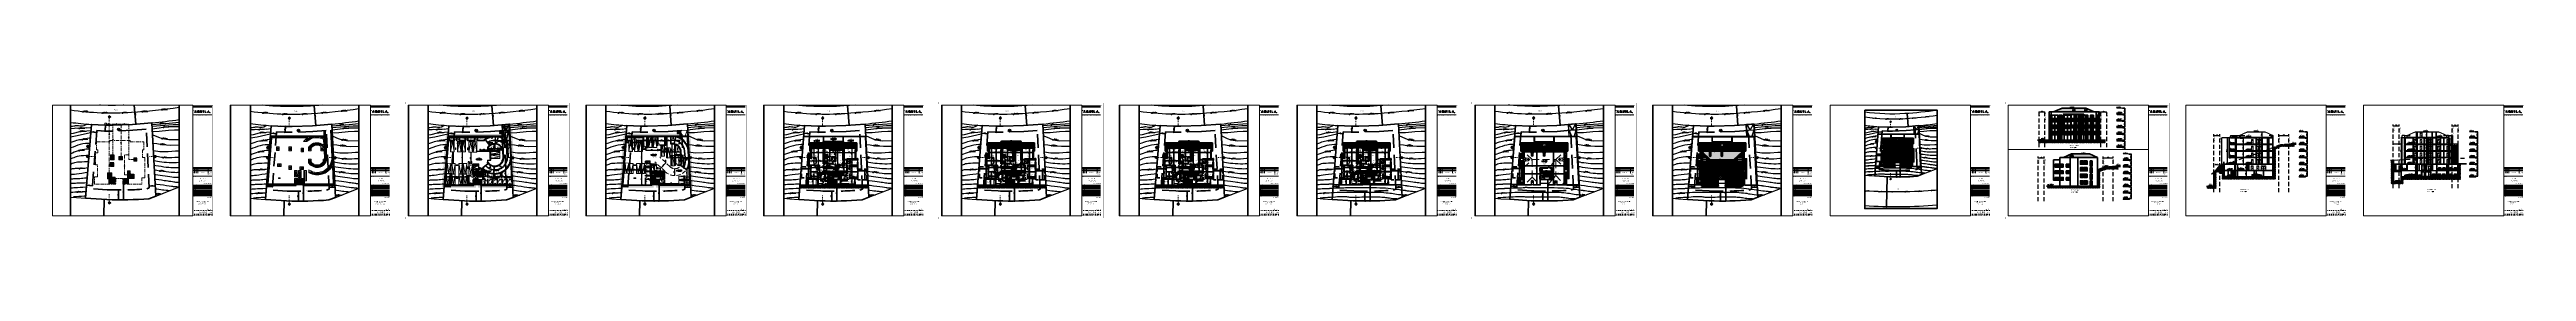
# Paper-space layout 'SNOOBAR 545' of a CAD drawing. Header units: metres. Extents: x 21 to 648, y -1 to 28.
# The model-space entities are those that its viewports show. They can reach past a viewport. Long polylines and large blocks are cut down to what shows.
import ezdxf
from ezdxf.enums import TextEntityAlignment as Align

# ---------------------------------------------------------------- set-up
doc = ezdxf.new("R2010")
doc.units = ezdxf.units.M
doc.header["$LTSCALE"] = 7
doc.header["$MEASUREMENT"] = 0
doc.header["$PDMODE"] = 34
doc.header["$PDSIZE"] = 0.5
for name, pattern in [('$0$CENTER', [2, 1.25, -0.25, 0.25, -0.25]), ('1363-TXX-A-XXX-Plots layouts-R02$0$HIDDEN', [0.375, 0.25, -0.125]), ('AXES$0$CENTER2', [1.125, 0.75, -0.125, 0.125, -0.125]), ('DASHED', [0.75, 0.5, -0.25]), ('Hidden', [9.525, 6.35, -3.175]), ('Keyplan G01-C$0$DASHED2', [0.375, 0.25, -0.125])]:
    doc.linetypes.add(name, pattern=pattern)
for name, color, linetype, lineweight in [('$0$A-ANNO-IDEN', 2, 'Continuous', 9), ('1363TRXX-AS003$0$A-FLOR-IDEN', 4, 'Continuous', 18), ('1363TRXX-AS003$0$A-FLOR-LIN0', 1, 'Continuous', 0), ('1363TX15X-AS301$0$A-FLOR-IDEN', 4, 'Continuous', 18), ('A--GLAZ', 132, 'Continuous', 5), ('A-ANNO-TTLB', 2, 'Continuous', 18), ('A-ANNO-TXT3', 6, 'Continuous', 30), ('A-AREA WALLS', 6, 'Continuous', 40), ('A-CONV-EVTR', 2, 'Continuous', 18), ('A-DOOR', 134, 'Continuous', 18), ('A-FLOR-HIDN', 9, 'Hidden', 13), ('A-FURN-FIXT', 114, 'Continuous', 9), ('A-GRID-DIMS', 142, 'Continuous', 9), ('A-PATT', 8, 'Continuous', 5), ('A-STRS', 2, 'Continuous', 18), ('A-WALL-BLWO', 7, 'Continuous', 40), ('GREENERY', 93, 'Continuous', 40), ('L-shrub', 74, 'Continuous', 35), ('L-Structure', 5, 'Continuous', 15), ('L-wall', 19, 'Continuous', 15), ('lbl_Circonscription', 6, 'Continuous', 0), ('PATT-CONC', 8, 'Continuous', 9), ('plaster', 1, 'Continuous', 0), ('projection plans', 8, 'Continuous', 5), ('STR HATCH', 8, 'Continuous', 9), ('STR HATCH @ 0.1', 8, 'Continuous', 9), ('STR HATCH @ 0.125', 8, 'Continuous', 9), ('STR HATCH @ 0.25', 8, 'Continuous', 9), ('STR HATCH @ 0.5', 8, 'Continuous', 9), ('STR HATCH @ 1', 8, 'Continuous', 9), ('STR HATCH @ 1000', 8, 'Continuous', 9), ('STR HATCH @ 2', 8, 'Continuous', 9), ('STR HATCH @ 200', 8, 'Continuous', 9), ('XREF-W09-A-ELEV04$0$A--SECT-TILE', 32, 'Continuous', 5)]:
    doc.layers.add(name, color=color, linetype=linetype, lineweight=lineweight)
for name, color, linetype in [('00-LIMIT', 3, 'Continuous'), ('020-HATCH', 7, 'Continuous'), ('22-1-14-ROAD P2PFGC', 5, 'Continuous'), ('AXIS', 1, 'Continuous'), ('CONT-MJR', 4, 'Continuous'), ('CONT-MNR', 8, 'Continuous'), ('Layer 1', 7, 'Continuous'), ('Layer1', 2, 'Continuous'), ('POINT_CON', 8, 'Continuous'), ('POINT_ICON', 4, 'Continuous'), ('S-ANNO-TAGS-SECT', 4, 'Continuous'), ('S-ANNO-TTLB', 1, 'Continuous')]:
    doc.layers.add(name, color=color, linetype=linetype)
doc.styles.add('$0$EG_SIMPLEX', font='SIMPLEX.shx')
doc.styles.add('1363TRXX-AS003$0$EG_SIMPLEX', font='SIMPLEX.shx')
doc.styles.add('1363TX15X-AS301$0$EG_SIMPLEX', font='SIMPLEX.shx')
doc.styles.add('Annotative', font='arial.ttf')
doc.styles.add('AR-BLACK', font='')
doc.styles.add('arial', font='arial.ttf')
doc.styles.add('EG_SIMPLEX', font='SIMPLEX.shx')
doc.styles.add('ROMANS', font='arialbd.ttf', dxfattribs={"height": 3})
doc.styles.get("Standard").update_dxf_attribs({"font": 'romans.shx', "height": 0.5})
doc.styles.add('TAHOMA', font='tahoma.ttf')
doc.styles.add('TECHNIC', font='technic_.ttf')
doc.styles.add('TECHNICBOLD', font='techb___.ttf')
doc.styles.get('AR-BLACK').set_extended_font_data('Arial Black')
doc.dimstyles.new('ERGA-M-0200', dxfattribs={"dimscale": 1.15, "dimtxt": 0.2, "dimasz": 0.2, "dimexe": 0.1, "dimexo": 0.1, "dimgap": 0.06, "dimtad": 1, "dimdec": 1, "dimlfac": 100, "dimrnd": 5, "dimdsep": 46, "dimtxsty": 'EG_SIMPLEX', "dimblk1": 'OBLIQUE', "dimblk2": 'OBLIQUE', "dimsah": 1, "dimcen": 0.3, "dimclrd": 256, "dimclre": 256, "dimclrt": 2, "dimadec": 0, "dimazin": 0, "dimtfac": 1, "dimtdec": 1, "dimtix": 1, "dimtmove": 2, "dimatfit": 3, "dimldrblk": 'OBLIQUE', "dimfxl": 1, "dimtolj": 1, "dimtzin": 0, "dimarcsym": 0})
pattern_1 = [(0, (-65, 0), (0, 0.275), [0.2, -0.075]), (90, (-65, 0), (-0.275, 0), [0.2, -0.075])]
pattern_2 = [(45, (0, 0), (-0.0265165042945, 0.0265165042945), [])]
pattern_3 = [(45, (260, 0), (-0.08838834765, 0.08838834765), [])]
pattern_4 = [(45, (65, 0), (-0.0265165042945, 0.0265165042945), [])]
pattern_5 = [(0, (0, 0), (0, 0.275), [0.2, -0.075]), (90, (0, 0), (-0.275, 0), [0.2, -0.075])]

# ---------------------------------------------------------------- blocks, each defined once
blk = doc.blocks.new('EO-BORD-A1')
at = {"layer": 'Layer 1'}
h = blk.add_hatch(color=8, dxfattribs=at)
edge = h.paths.add_edge_path()
edge.add_spline(control_points=[(719, 520), (719, 520), (719, 520), (719, 519), (719, 519), (719, 519), (719, 519), (718, 519), (718, 519), (717, 519), (717, 519), (717, 519), (717, 519), (717, 520), (717, 520), (717, 520), (718, 520), (718, 520), (719, 520)], knot_values=[0, 0, 0, 0, 1, 1, 1, 2, 2, 2, 3, 3, 3, 4, 4, 4, 5, 5, 5, 6, 6, 6, 6], degree=3, periodic=0)
h = blk.add_hatch(color=8, dxfattribs=at)
edge = h.paths.add_edge_path()
edge.add_spline(control_points=[(725, 514), (725, 514), (724, 514), (724, 514), (724, 514), (724, 514), (724, 513), (723, 512), (723, 511), (722, 510), (722, 510), (722, 510), (722, 510), (722, 510), (721, 510), (721, 510), (721, 510), (721, 510), (721, 510), (722, 512), (722, 513), (723, 515), (723, 515), (723, 515), (723, 515), (723, 515), (724, 515), (725, 515), (725, 515), (725, 515), (725, 515), (725, 514), (725, 514), (725, 514), (725, 514), (725, 514), (725, 514)], knot_values=[0, 0, 0, 0, 1, 1, 1, 2, 2, 2, 3, 3, 3, 4, 4, 4, 5, 5, 5, 6, 6, 6, 7, 7, 7, 8, 8, 8, 9, 9, 9, 10, 10, 10, 11, 11, 11, 12, 12, 12, 12], degree=3, periodic=0)
h = blk.add_hatch(color=8, dxfattribs=at)
edge = h.paths.add_edge_path()
edge.add_spline(control_points=[(730, 510), (729, 510), (729, 510), (728, 510), (728, 510), (728, 510), (728, 510), (728, 511), (727, 512), (727, 513), (726, 515), (726, 517), (725, 519), (725, 519), (725, 519), (725, 519), (725, 519), (725, 519), (725, 519), (726, 519), (726, 519), (726, 519), (726, 519), (726, 519), (726, 519), (727, 518), (727, 517), (728, 516), (728, 514), (729, 512), (730, 510), (730, 510), (730, 510), (730, 510)], knot_values=[0, 0, 0, 0, 1, 1, 1, 2, 2, 2, 3, 3, 3, 4, 4, 4, 5, 5, 5, 6, 6, 6, 7, 7, 7, 8, 8, 8, 9, 9, 9, 10, 10, 10, 11, 11, 11, 11], degree=3, periodic=0)
h = blk.add_hatch(color=8, dxfattribs=at)
edge = h.paths.add_edge_path()
edge.add_spline(control_points=[(739, 510), (738, 510), (737, 510), (737, 510), (736, 511), (735, 512), (735, 513), (735, 514), (735, 515), (735, 516), (736, 518), (737, 519), (738, 519), (739, 519), (740, 519), (741, 519), (742, 518), (743, 517), (743, 516), (744, 515), (744, 513), (743, 512), (743, 511), (742, 510), (740, 510), (740, 510), (740, 510), (739, 510)], knot_values=[0, 0, 0, 0, 1, 1, 1, 2, 2, 2, 3, 3, 3, 4, 4, 4, 5, 5, 5, 6, 6, 6, 7, 7, 7, 8, 8, 8, 9, 9, 9, 9], degree=3, periodic=0)
edge = h.paths.add_edge_path()
edge.add_spline(control_points=[(739, 511), (739, 511), (739, 511), (739, 511), (740, 511), (740, 511), (740, 511), (741, 511), (742, 511), (742, 512), (743, 514), (743, 515), (742, 516), (742, 517), (741, 517), (740, 518), (740, 518), (739, 518), (739, 518), (738, 517), (737, 517), (736, 516), (736, 515), (736, 514), (736, 513), (736, 513), (737, 512), (737, 512), (738, 511), (738, 511), (739, 511)], knot_values=[0, 0, 0, 0, 1, 1, 1, 2, 2, 2, 3, 3, 3, 4, 4, 4, 5, 5, 5, 6, 6, 6, 7, 7, 7, 8, 8, 8, 9, 9, 9, 10, 10, 10, 10], degree=3, periodic=0)
h = blk.add_hatch(color=8, dxfattribs=at)
edge = h.paths.add_edge_path()
edge.add_spline(control_points=[(741, 513), (741, 512), (741, 512), (741, 512), (741, 512), (741, 512), (741, 512), (741, 512), (740, 512), (740, 512), (740, 512), (740, 512), (740, 512), (740, 512), (740, 513), (740, 513), (740, 513), (740, 513), (740, 513), (740, 513), (741, 513), (741, 513), (741, 513), (741, 513), (741, 513), (741, 513), (741, 513), (741, 513)], knot_values=[0, 0, 0, 0, 1, 1, 1, 2, 2, 2, 3, 3, 3, 4, 4, 4, 5, 5, 5, 6, 6, 6, 7, 7, 7, 8, 8, 8, 9, 9, 9, 9], degree=3, periodic=0)
h = blk.add_hatch(color=8, dxfattribs=at)
edge = h.paths.add_edge_path()
edge.add_spline(control_points=[(744, 510), (744, 510), (744, 510), (744, 510), (743, 510), (743, 510), (743, 510), (743, 510), (743, 511), (743, 511), (743, 511), (743, 511), (744, 511), (744, 511), (744, 511), (745, 511), (745, 511), (745, 511), (745, 511), (745, 511), (745, 510), (745, 510), (745, 510), (745, 510), (745, 510), (744, 510), (744, 510), (744, 510)], knot_values=[0, 0, 0, 0, 1, 1, 1, 2, 2, 2, 3, 3, 3, 4, 4, 4, 5, 5, 5, 6, 6, 6, 7, 7, 7, 8, 8, 8, 9, 9, 9, 9], degree=3, periodic=0)
h = blk.add_hatch(color=8, dxfattribs=at)
edge = h.paths.add_edge_path()
edge.add_spline(control_points=[(749, 516), (749, 517), (749, 518), (749, 519), (749, 519), (749, 519), (749, 519), (749, 519), (750, 519), (750, 519), (750, 519), (750, 519), (750, 519), (750, 517), (750, 515), (750, 513), (750, 513), (750, 513), (750, 512), (750, 512), (751, 511), (752, 511), (752, 511), (753, 511), (754, 511), (754, 511), (755, 512), (755, 512), (755, 513), (755, 513), (755, 513), (755, 515), (755, 517), (755, 519), (755, 519), (755, 519), (755, 519), (756, 519), (756, 519), (756, 519), (757, 519), (757, 519), (757, 519), (757, 517), (757, 515), (757, 514), (757, 513), (757, 513), (757, 513), (756, 511), (755, 510), (754, 510), (753, 510), (752, 510), (751, 510), (750, 510), (749, 511), (749, 512), (749, 513), (749, 513), (749, 513), (749, 514), (749, 515), (749, 516)], knot_values=[0, 0, 0, 0, 1, 1, 1, 2, 2, 2, 3, 3, 3, 4, 4, 4, 5, 5, 5, 6, 6, 6, 7, 7, 7, 8, 8, 8, 9, 9, 9, 10, 10, 10, 11, 11, 11, 12, 12, 12, 13, 13, 13, 14, 14, 14, 15, 15, 15, 16, 16, 16, 17, 17, 17, 18, 18, 18, 19, 19, 19, 20, 20, 20, 21, 21, 21, 21], degree=3, periodic=0)
h = blk.add_hatch(color=8, dxfattribs=at)
edge = h.paths.add_edge_path()
edge.add_spline(control_points=[(763, 515), (763, 516), (763, 517), (763, 519), (763, 519), (763, 519), (764, 519), (764, 519), (764, 519), (765, 519), (765, 519), (765, 519), (765, 519), (765, 519), (765, 518), (765, 518), (765, 516), (765, 513), (765, 510), (765, 510), (765, 510), (765, 510), (764, 510), (764, 510), (764, 510), (763, 510), (763, 510), (763, 510), (763, 512), (763, 513), (763, 515)], knot_values=[0, 0, 0, 0, 1, 1, 1, 2, 2, 2, 3, 3, 3, 4, 4, 4, 5, 5, 5, 6, 6, 6, 7, 7, 7, 8, 8, 8, 9, 9, 9, 10, 10, 10, 10], degree=3, periodic=0)
h = blk.add_hatch(color=8, dxfattribs=at)
edge = h.paths.add_edge_path()
edge.add_spline(control_points=[(771, 515), (771, 516), (771, 517), (771, 519), (771, 519), (771, 519), (771, 519), (771, 519), (772, 519), (772, 519), (772, 519), (772, 519), (772, 519), (772, 516), (772, 514), (772, 512), (772, 512), (772, 511), (772, 511), (772, 511), (772, 511), (772, 511), (774, 511), (776, 511), (777, 511), (777, 511), (777, 511), (777, 511), (777, 511), (777, 511), (777, 510), (777, 510), (777, 510), (777, 510), (775, 510), (773, 510), (771, 510), (771, 510), (771, 510), (771, 510), (771, 512), (771, 513), (771, 515)], knot_values=[0, 0, 0, 0, 1, 1, 1, 2, 2, 2, 3, 3, 3, 4, 4, 4, 5, 5, 5, 6, 6, 6, 7, 7, 7, 8, 8, 8, 9, 9, 9, 10, 10, 10, 11, 11, 11, 12, 12, 12, 13, 13, 13, 14, 14, 14, 14], degree=3, periodic=0)
h = blk.add_hatch(color=8, dxfattribs=at)
edge = h.paths.add_edge_path()
edge.add_spline(control_points=[(783, 510), (783, 510), (783, 511), (783, 511), (784, 512), (784, 513), (784, 515), (785, 515), (785, 515), (785, 515), (785, 515), (786, 515), (787, 515), (787, 515), (787, 515), (787, 515), (787, 514), (787, 514), (787, 514), (787, 514), (787, 514), (787, 514), (787, 514), (787, 514), (787, 514), (787, 514), (786, 514), (786, 514), (786, 514), (785, 514), (785, 513), (785, 512), (785, 511), (784, 510), (784, 510), (784, 510), (784, 510), (784, 510), (783, 510), (783, 510)], knot_values=[0, 0, 0, 0, 1, 1, 1, 2, 2, 2, 3, 3, 3, 4, 4, 4, 5, 5, 5, 6, 6, 6, 7, 7, 7, 8, 8, 8, 9, 9, 9, 10, 10, 10, 11, 11, 11, 12, 12, 12, 13, 13, 13, 13], degree=3, periodic=0)
h = blk.add_hatch(color=8, dxfattribs=at)
edge = h.paths.add_edge_path()
edge.add_spline(control_points=[(787, 519), (787, 519), (787, 519), (787, 519), (788, 519), (788, 519), (788, 519), (788, 519), (788, 519), (788, 519), (789, 516), (790, 513), (791, 510), (791, 510), (791, 510), (792, 510), (791, 510), (791, 510), (791, 510), (791, 510), (790, 510), (790, 510), (790, 510), (790, 510), (790, 510), (790, 511), (789, 512), (789, 513), (788, 515), (787, 517), (787, 519), (787, 519), (787, 519), (787, 519)], knot_values=[0, 0, 0, 0, 1, 1, 1, 2, 2, 2, 3, 3, 3, 4, 4, 4, 5, 5, 5, 6, 6, 6, 7, 7, 7, 8, 8, 8, 9, 9, 9, 10, 10, 10, 11, 11, 11, 11], degree=3, periodic=0)
h = blk.add_hatch(color=8, dxfattribs=at)
edge = h.paths.add_edge_path()
edge.add_spline(control_points=[(794, 509), (794, 509), (794, 509), (794, 510), (794, 510), (794, 510), (794, 510), (795, 510), (795, 510), (796, 510), (796, 510), (796, 510), (796, 510), (796, 509), (796, 509), (796, 509), (795, 509), (795, 509), (794, 509)], knot_values=[0, 0, 0, 0, 1, 1, 1, 2, 2, 2, 3, 3, 3, 4, 4, 4, 5, 5, 5, 6, 6, 6, 6], degree=3, periodic=0)
at = {"layer": 'A-ANNO-TTLB', "color": 8}
for p, q in [((713, 540), (803, 540)), ((713, 535), (803, 535)), ((713, 498), (803, 498)), ((713, 246), (803, 246)), ((713, 241), (803, 241)), ((721, 219), (721, 246)), ((728, 219), (728, 246)), ((736, 219), (736, 246)), ((786, 219), (786, 246)), ((713, 236), (803, 236)), ((713, 231), (803, 231))]:
    blk.add_line(p, q, dxfattribs=at)
at = {"layer": 'A-ANNO-TTLB', "color": 6}
blk.add_line((713, 205), (803, 205), dxfattribs=at)
at = {"layer": 'A-ANNO-TTLB', "color": 7, "const_width": 0.18}
for points in [[(39, 560), (29, 560), (29, 550)], [(712, 545), (712, 15)], [(810, 560), (820, 560), (820, 550)], [(39, 0), (29, 0), (29, 10)], [(810, 0), (820, 0), (820, 10)]]:
    blk.add_lwpolyline(points, dxfattribs=at)
for points in [[(34, 5), (34, 555), (815, 555), (815, 5)], [(712, 15), (808, 15), (808, 545), (712, 545)]]:
    blk.add_lwpolyline(points, close=True, dxfattribs=at)
at = {"layer": 'A-ANNO-TTLB', "color": 5, "const_width": 0.4}
blk.add_lwpolyline([(713, 491), (803, 491)], dxfattribs=at)
at = {"layer": 'A-ANNO-TTLB', "color": 6, "const_width": 0.3}
for points in [[(713, 226), (803, 226)], [(713, 219), (803, 219)], [(713, 211), (803, 211)], [(713, 199), (803, 199)], [(713, 174), (803, 174)], [(713, 167), (803, 167)], [(713, 107), (803, 107)], [(713, 106), (803, 106)], [(713, 51), (803, 51)], [(713, 50), (803, 50)]]:
    blk.add_lwpolyline(points, dxfattribs=at)
at = {"layer": 'A-ANNO-TTLB', "color": 8}
for points in [[(713, 162), (803, 162)], [(713, 157), (803, 157)], [(713, 152), (803, 152)], [(713, 147), (803, 147)], [(713, 142), (803, 142)], [(713, 137), (803, 137)], [(713, 132), (803, 132)], [(713, 127), (803, 127)], [(713, 122), (803, 122)], [(713, 117), (803, 117)], [(713, 112), (803, 112)], [(713, 39), (713, 42)], [(713, 17), (713, 24)], [(721, 39), (721, 42)], [(721, 17), (721, 24)], [(729, 39), (729, 42)], [(729, 17), (729, 24)], [(736, 39), (736, 42)], [(736, 17), (736, 24)], [(740, 39), (740, 42)], [(740, 17), (740, 24)], [(748, 39), (748, 42)], [(748, 17), (748, 24)], [(756, 39), (756, 42)], [(756, 17), (756, 24)], [(763, 39), (763, 42)], [(763, 17), (763, 24)], [(771, 39), (771, 42)], [(771, 20), (771, 24)], [(779, 39), (779, 42)], [(779, 17), (779, 24)], [(787, 39), (787, 42)], [(787, 17), (787, 24)], [(790, 39), (790, 42)], [(790, 17), (790, 24)], [(795, 39), (795, 42)], [(795, 20), (795, 24)], [(803, 39), (803, 42)], [(803, 17), (803, 24)]]:
    blk.add_lwpolyline(points, dxfattribs=at)
at = {"layer": 'Layer 1', "color": 8, "lineweight": 0}
for points, knots in [([(719, 520), (719, 520), (719, 520), (719, 519), (719, 519), (719, 519), (719, 519), (718, 519), (718, 519), (717, 519), (717, 519), (717, 519), (717, 519), (717, 520), (717, 520), (717, 520), (718, 520), (718, 520), (719, 520)], [0, 0, 0, 0, 1, 1, 1, 2, 2, 2, 3, 3, 3, 4, 4, 4, 5, 5, 5, 6, 6, 6, 6]), ([(725, 514), (725, 514), (724, 514), (724, 514), (724, 514), (724, 514), (724, 513), (723, 512), (723, 511), (722, 510), (722, 510), (722, 510), (722, 510), (722, 510), (721, 510), (721, 510), (721, 510), (721, 510), (721, 510), (722, 512), (722, 513), (723, 515), (723, 515), (723, 515), (723, 515), (723, 515), (724, 515), (725, 515), (725, 515), (725, 515), (725, 515), (725, 514), (725, 514), (725, 514), (725, 514), (725, 514), (725, 514)], [0, 0, 0, 0, 1, 1, 1, 2, 2, 2, 3, 3, 3, 4, 4, 4, 5, 5, 5, 6, 6, 6, 7, 7, 7, 8, 8, 8, 9, 9, 9, 10, 10, 10, 11, 11, 11, 12, 12, 12, 12]), ([(730, 510), (729, 510), (729, 510), (728, 510), (728, 510), (728, 510), (728, 510), (728, 511), (727, 512), (727, 513), (726, 515), (726, 517), (725, 519), (725, 519), (725, 519), (725, 519), (725, 519), (725, 519), (725, 519), (726, 519), (726, 519), (726, 519), (726, 519), (726, 519), (726, 519), (727, 518), (727, 517), (728, 516), (728, 514), (729, 512), (730, 510), (730, 510), (730, 510), (730, 510)], [0, 0, 0, 0, 1, 1, 1, 2, 2, 2, 3, 3, 3, 4, 4, 4, 5, 5, 5, 6, 6, 6, 7, 7, 7, 8, 8, 8, 9, 9, 9, 10, 10, 10, 11, 11, 11, 11]), ([(739, 510), (738, 510), (737, 510), (737, 510), (736, 511), (735, 512), (735, 513), (735, 514), (735, 515), (735, 516), (736, 518), (737, 519), (738, 519), (739, 519), (740, 519), (741, 519), (742, 518), (743, 517), (743, 516), (744, 515), (744, 513), (743, 512), (743, 511), (742, 510), (740, 510), (740, 510), (740, 510), (739, 510)], [0, 0, 0, 0, 1, 1, 1, 2, 2, 2, 3, 3, 3, 4, 4, 4, 5, 5, 5, 6, 6, 6, 7, 7, 7, 8, 8, 8, 9, 9, 9, 9]), ([(739, 511), (739, 511), (739, 511), (739, 511), (740, 511), (740, 511), (740, 511), (741, 511), (742, 511), (742, 512), (743, 514), (743, 515), (742, 516), (742, 517), (741, 517), (740, 518), (740, 518), (739, 518), (739, 518), (738, 517), (737, 517), (736, 516), (736, 515), (736, 514), (736, 513), (736, 513), (737, 512), (737, 512), (738, 511), (738, 511), (739, 511)], [0, 0, 0, 0, 1, 1, 1, 2, 2, 2, 3, 3, 3, 4, 4, 4, 5, 5, 5, 6, 6, 6, 7, 7, 7, 8, 8, 8, 9, 9, 9, 10, 10, 10, 10]), ([(741, 513), (741, 512), (741, 512), (741, 512), (741, 512), (741, 512), (741, 512), (741, 512), (740, 512), (740, 512), (740, 512), (740, 512), (740, 512), (740, 512), (740, 513), (740, 513), (740, 513), (740, 513), (740, 513), (740, 513), (741, 513), (741, 513), (741, 513), (741, 513), (741, 513), (741, 513), (741, 513), (741, 513)], [0, 0, 0, 0, 1, 1, 1, 2, 2, 2, 3, 3, 3, 4, 4, 4, 5, 5, 5, 6, 6, 6, 7, 7, 7, 8, 8, 8, 9, 9, 9, 9]), ([(744, 510), (744, 510), (744, 510), (744, 510), (743, 510), (743, 510), (743, 510), (743, 510), (743, 511), (743, 511), (743, 511), (743, 511), (744, 511), (744, 511), (744, 511), (745, 511), (745, 511), (745, 511), (745, 511), (745, 511), (745, 510), (745, 510), (745, 510), (745, 510), (745, 510), (744, 510), (744, 510), (744, 510)], [0, 0, 0, 0, 1, 1, 1, 2, 2, 2, 3, 3, 3, 4, 4, 4, 5, 5, 5, 6, 6, 6, 7, 7, 7, 8, 8, 8, 9, 9, 9, 9]), ([(749, 516), (749, 517), (749, 518), (749, 519), (749, 519), (749, 519), (749, 519), (749, 519), (750, 519), (750, 519), (750, 519), (750, 519), (750, 519), (750, 517), (750, 515), (750, 513), (750, 513), (750, 513), (750, 512), (750, 512), (751, 511), (752, 511), (752, 511), (753, 511), (754, 511), (754, 511), (755, 512), (755, 512), (755, 513), (755, 513), (755, 513), (755, 515), (755, 517), (755, 519), (755, 519), (755, 519), (755, 519), (756, 519), (756, 519), (756, 519), (757, 519), (757, 519), (757, 519), (757, 517), (757, 515), (757, 514), (757, 513), (757, 513), (757, 513), (756, 511), (755, 510), (754, 510), (753, 510), (752, 510), (751, 510), (750, 510), (749, 511), (749, 512), (749, 513), (749, 513), (749, 513), (749, 514), (749, 515), (749, 516)], [0, 0, 0, 0, 1, 1, 1, 2, 2, 2, 3, 3, 3, 4, 4, 4, 5, 5, 5, 6, 6, 6, 7, 7, 7, 8, 8, 8, 9, 9, 9, 10, 10, 10, 11, 11, 11, 12, 12, 12, 13, 13, 13, 14, 14, 14, 15, 15, 15, 16, 16, 16, 17, 17, 17, 18, 18, 18, 19, 19, 19, 20, 20, 20, 21, 21, 21, 21]), ([(763, 515), (763, 516), (763, 517), (763, 519), (763, 519), (763, 519), (764, 519), (764, 519), (764, 519), (765, 519), (765, 519), (765, 519), (765, 519), (765, 519), (765, 518), (765, 518), (765, 516), (765, 513), (765, 510), (765, 510), (765, 510), (765, 510), (764, 510), (764, 510), (764, 510), (763, 510), (763, 510), (763, 510), (763, 512), (763, 513), (763, 515)], [0, 0, 0, 0, 1, 1, 1, 2, 2, 2, 3, 3, 3, 4, 4, 4, 5, 5, 5, 6, 6, 6, 7, 7, 7, 8, 8, 8, 9, 9, 9, 10, 10, 10, 10]), ([(771, 515), (771, 516), (771, 517), (771, 519), (771, 519), (771, 519), (771, 519), (771, 519), (772, 519), (772, 519), (772, 519), (772, 519), (772, 519), (772, 516), (772, 514), (772, 512), (772, 512), (772, 511), (772, 511), (772, 511), (772, 511), (772, 511), (774, 511), (776, 511), (777, 511), (777, 511), (777, 511), (777, 511), (777, 511), (777, 511), (777, 510), (777, 510), (777, 510), (777, 510), (775, 510), (773, 510), (771, 510), (771, 510), (771, 510), (771, 510), (771, 512), (771, 513), (771, 515)], [0, 0, 0, 0, 1, 1, 1, 2, 2, 2, 3, 3, 3, 4, 4, 4, 5, 5, 5, 6, 6, 6, 7, 7, 7, 8, 8, 8, 9, 9, 9, 10, 10, 10, 11, 11, 11, 12, 12, 12, 13, 13, 13, 14, 14, 14, 14]), ([(783, 510), (783, 510), (783, 511), (783, 511), (784, 512), (784, 513), (784, 515), (785, 515), (785, 515), (785, 515), (785, 515), (786, 515), (787, 515), (787, 515), (787, 515), (787, 515), (787, 514), (787, 514), (787, 514), (787, 514), (787, 514), (787, 514), (787, 514), (787, 514), (787, 514), (787, 514), (786, 514), (786, 514), (786, 514), (785, 514), (785, 513), (785, 512), (785, 511), (784, 510), (784, 510), (784, 510), (784, 510), (784, 510), (783, 510), (783, 510)], [0, 0, 0, 0, 1, 1, 1, 2, 2, 2, 3, 3, 3, 4, 4, 4, 5, 5, 5, 6, 6, 6, 7, 7, 7, 8, 8, 8, 9, 9, 9, 10, 10, 10, 11, 11, 11, 12, 12, 12, 13, 13, 13, 13]), ([(787, 519), (787, 519), (787, 519), (787, 519), (788, 519), (788, 519), (788, 519), (788, 519), (788, 519), (788, 519), (789, 516), (790, 513), (791, 510), (791, 510), (791, 510), (792, 510), (791, 510), (791, 510), (791, 510), (791, 510), (790, 510), (790, 510), (790, 510), (790, 510), (790, 510), (790, 511), (789, 512), (789, 513), (788, 515), (787, 517), (787, 519), (787, 519), (787, 519), (787, 519)], [0, 0, 0, 0, 1, 1, 1, 2, 2, 2, 3, 3, 3, 4, 4, 4, 5, 5, 5, 6, 6, 6, 7, 7, 7, 8, 8, 8, 9, 9, 9, 10, 10, 10, 11, 11, 11, 11]), ([(794, 509), (794, 509), (794, 509), (794, 510), (794, 510), (794, 510), (794, 510), (795, 510), (795, 510), (796, 510), (796, 510), (796, 510), (796, 510), (796, 509), (796, 509), (796, 509), (795, 509), (795, 509), (794, 509)], [0, 0, 0, 0, 1, 1, 1, 2, 2, 2, 3, 3, 3, 4, 4, 4, 5, 5, 5, 6, 6, 6, 6])]:
    blk.add_open_spline(points, degree=3, knots=knots, dxfattribs=at)
at = {"layer": 'A-ANNO-TTLB', "style": 'TECHNIC', "width": 1.19476}
blk.add_text('BEIT MISK - SALES CENTER - FIRST FLOOR ', height=2.5, dxfattribs=at).set_placement((713, 493), (803, 493), align=Align.FIT)
at = {"layer": 'A-ANNO-TTLB', "style": 'TECHNIC'}
for s, height, p in [('Consultant', 3, (724, 538)), ('PROJECT', 3, (722, 202)), ('BY', 2.5, (724, 223)), ('APP', 2.5, (732, 223)), ('DESCRIPTION', 2.5, (761, 223))]:
    blk.add_text(s, height=height, dxfattribs=at).set_placement(p, align=Align.MIDDLE_CENTER)
blk.add_text('REV', height=2.5, dxfattribs=at).set_placement((713, 223), align=Align.MIDDLE_LEFT)
at = {"layer": 'A-ANNO-TTLB', "color": 6, "lineweight": 30, "style": 'TECHNICBOLD'}
for s, p in [('Project Nbr.', (713, 163)), ('Project Phase', (713, 158)), ('Discipline', (713, 153)), ('Sector', (713, 148)), ('Building', (713, 143)), ('Plot Nbr.', (713, 138)), ('Designed', (713, 133)), ('Drawn', (713, 128)), ('Checked', (713, 123)), ('Approved', (713, 118)), ('Date', (713, 113)), ('Scale', (713, 108))]:
    blk.add_text(s, height=2.5, dxfattribs=at).set_placement(p)
at = {"layer": 'A-ANNO-TTLB', "color": 5, "style": 'arial'}
for s, p in [('Sheet Information', (803, 169)), ('Revisions', (803, 214)), ('Sheet Title', (803, 101)), ('Sheet nbr.', (803, 45))]:
    blk.add_text(s, height=3.5, dxfattribs=at).set_placement(p, align=Align.RIGHT)
at = {"layer": 'A-ANNO-TTLB', "style": 'TECHNIC'}
blk.add_text('DATE', height=2.5, dxfattribs=at).set_placement((803, 223), align=Align.MIDDLE_RIGHT)
at = {"layer": 'A-ANNO-TTLB', "color": 8, "style": 'ROMANS'}
for s, width, p in [('Phase', 0.6605, (717, 17)), ('Discipline', 0.6605, (744, 17)), ('Sub-Disc.', 0.6605, (752, 17)), ('Sheet Type', 0.572298, (759, 17)), ('Sequence Number', 0.6605, (771, 17)), ('Revision', 0.6605, (797, 17))]:
    blk.add_text(s, height=1.5, dxfattribs=dict(at, width=width)).set_placement(p, align=Align.BOTTOM_CENTER)
at = {"layer": 'A-ANNO-TTLB', "style": 'TECHNIC'}
for tag, p in [('REV4', (713, 244)), ('REV3', (713, 239)), ('REV2', (713, 234)), ('REV1', (713, 229))]:
    blk.add_attdef(tag, text='', height=2, dxfattribs=at).set_placement(p, align=Align.MIDDLE_LEFT)
at = {"layer": 'A-ANNO-TTLB'}
for tag, height, style, p in [('BY-4', 2, 'TECHNIC', (724, 244)), ('BY-3', 2, 'TECHNIC', (724, 239)), ('APP-4', 2, 'TECHNIC', (732, 244)), ('APP-3', 2, 'TECHNIC', (732, 239)), ('REV4-DESC', 2, 'TECHNIC', (761, 244)), ('REV3-DESC', 2, 'TECHNIC', (761, 239)), ('BY-2', 2, 'TECHNIC', (724, 234)), ('BY-1', 2, 'TECHNIC', (724, 229)), ('APP-2', 2, 'TECHNIC', (732, 234)), ('APP-1', 2, 'TECHNIC', (732, 229)), ('REV2-DESC', 2, 'TECHNIC', (761, 234)), ('REV1-DESC', 2, 'TECHNIC', (761, 229)), ('-', 4.5, 'AR-BLACK', (738, 31))]:
    blk.add_attdef(tag, text='', height=height, dxfattribs=dict(at, style=style)).set_placement(p, align=Align.MIDDLE_CENTER)
at = {"layer": 'A-ANNO-TTLB', "style": 'TECHNIC'}
for tag, p in [('REV4-DATE', (803, 244)), ('REV3-DATE', (803, 239)), ('REV2-DATE', (803, 234)), ('REV1-DATE', (803, 229))]:
    blk.add_attdef(tag, text='', height=2, dxfattribs=at).set_placement(p, align=Align.MIDDLE_RIGHT)
at = {"layer": 'A-ANNO-TTLB', "color": 5, "style": 'arial'}
for tag, height, p in [('PROJ-TITLE-1-', 4.5, (759, 192)), ('PROJ-TITLE-2-', 3.6, (759, 183))]:
    blk.add_attdef(tag, text='', height=height, dxfattribs=at).set_placement(p, align=Align.CENTER)
at = {"layer": 'A-ANNO-TTLB', "color": 6, "style": 'arial'}
blk.add_attdef('LOCATION', text='', height=2.4, dxfattribs=at).set_placement((758, 176), align=Align.CENTER)
at = {"layer": 'A-ANNO-TTLB', "style": 'TECHNIC'}
for tag, p in [('PROJECT-NBR.', (801, 163)), ('APPROVED', (801, 118)), ('DISCIPLINE', (801, 153, -3)), ('DESIGNED', (801, 133)), ('BUILDING', (801, 143)), ('PLOT-NBR', (801, 138)), ('CHECKED', (801, 123)), ('SECTOR', (801, 148)), ('PHASE', (801, 158)), ('DRAWN', (801, 128)), ('SCALE', (801, 108)), ('DATE', (801, 113))]:
    blk.add_attdef(tag, text='', height=2, dxfattribs=at).set_placement(p, align=Align.RIGHT)
at = {"layer": 'A-ANNO-TTLB', "color": 252, "style": 'AR-BLACK', "width": 0.85}
blk.add_attdef('P', text='', height=7.5, dxfattribs=at).set_placement((717, 32), align=Align.MIDDLE_CENTER)
at = {"layer": 'A-ANNO-TTLB', "style": 'AR-BLACK', "width": 0.85}
for tag, p in [('S', (725, 32)), ('G', (733, 32)), ('D', (744, 32)), ('C', (752, 32)), ('T', (759, 32)), ('N', (767, 32)), ('B', (775, 32)), ('A', (783, 32))]:
    blk.add_attdef(tag, text='', height=7.5, dxfattribs=at).set_placement(p, align=Align.MIDDLE_CENTER)
at = {"layer": 'A-ANNO-TTLB', "color": 8, "style": 'ROMANS', "width": 0.6605}
for tag, p in [('SECTOR.', (725, 17)), ('BUILDING.', (733, 17)), ('DWG.PART', (783, 17))]:
    blk.add_attdef(tag, text='', height=1.5, dxfattribs=at).set_placement(p, align=Align.BOTTOM_CENTER)
at = {"layer": 'A-ANNO-TTLB', "color": 5, "style": 'TECHNICBOLD'}
for tag, height, p in [('TITLE-1', 4.5, (803, 87)), ('TITLE-2', 3.7, (803, 77)), ('TITLE-3', 3.7, (803, 67))]:
    blk.add_attdef(tag, text='', height=height, dxfattribs=at).set_placement(p, align=Align.RIGHT)
at = {"layer": 'A-ANNO-TTLB', "color": 252, "style": 'AR-BLACK'}
blk.add_attdef('--', text='', height=4.5, dxfattribs=at).set_placement((789, 31), align=Align.MIDDLE_CENTER)
at = {"layer": 'A-ANNO-TTLB', "color": 252, "style": 'AR-BLACK', "width": 0.85}
for tag, p in [('R', (790, 32)), ('V', (799, 32))]:
    blk.add_attdef(tag, text='', height=4, dxfattribs=at).set_placement(p, align=Align.MIDDLE_LEFT)
blk.add_attdef('E', text='', height=4, dxfattribs=at).set_placement((799, 32), align=Align.MIDDLE_RIGHT)
blk = doc.blocks.new('_OBLIQUE')
at = {"color": 0, "linetype": 'ByBlock'}
blk.add_line((-0.5, -0.5), (0.5, 0.5), dxfattribs=at)
blk = doc.blocks.new('*D436')
at = {"layer": 'A-GRID-DIMS', "lineweight": -2, "transparency": 16777216}
for p, q in [((-321726.1, -26724.9), (-321725.7, -26725)), ((-321725.9, -26721.9), (-321725.5, -26722)), ((-321725.6, -26721.9), (-321725.8, -26724.9))]:
    blk.add_line(p, q, dxfattribs=at)
at = {"layer": 'Defpoints', "color": 0, "transparency": 16777216}
for p in [(-321726.2, -26724.9), (-321726, -26721.9), (-321725.8, -26724.9)]:
    blk.add_point(p, dxfattribs=at)
at = {"layer": 'A-GRID-DIMS', "lineweight": -2, "transparency": 16777216, "xscale": 0.115, "yscale": 0.115, "zscale": 0.115}
for p, rotation in [((-321725.8, -26724.9), 267.1621432530121), ((-321725.6, -26721.9), 87.16214325301205)]:
    blk.add_blockref('_OBLIQUE', p, dxfattribs=dict(at, rotation=rotation))
at = {"layer": 'A-GRID-DIMS', "color": 2, "transparency": 16777216, "insert": (-321725.9, -26723.4), "char_height": 0.287, "attachment_point": 5, "rotation": 87.1621, "style": 'EG_SIMPLEX'}
blk.add_mtext('\\A1;300', dxfattribs=at)
blk = doc.blocks.new('*D437')
at = {"layer": 'A-GRID-DIMS', "lineweight": -2, "transparency": 16777216}
for p, q in [((-321733.2, -26725.8), (-321733.1, -26725.3)), ((-321733.1, -26725.4), (-321730.1, -26725.7)), ((-321730.2, -26726), (-321730.1, -26725.5))]:
    blk.add_line(p, q, dxfattribs=at)
at = {"layer": 'Defpoints', "color": 0, "transparency": 16777216}
for p in [(-321733.2, -26725.9), (-321730.2, -26726.1), (-321730.1, -26725.7)]:
    blk.add_point(p, dxfattribs=at)
at = {"layer": 'A-GRID-DIMS', "lineweight": -2, "transparency": 16777216, "xscale": 0.115, "yscale": 0.115, "zscale": 0.115}
for p, rotation in [((-321733.1, -26725.4), 175.5207004065992), ((-321730.1, -26725.7), 355.5207004065992)]:
    blk.add_blockref('_OBLIQUE', p, dxfattribs=dict(at, rotation=rotation))
at = {"layer": 'A-GRID-DIMS', "color": 2, "transparency": 16777216, "insert": (-321731.6, -26725.4), "char_height": 0.287, "attachment_point": 5, "rotation": 355.5207, "style": 'EG_SIMPLEX'}
blk.add_mtext('\\A1;300', dxfattribs=at)
blk = doc.blocks.new('*D438')
at = {"layer": 'A-GRID-DIMS', "lineweight": -2, "transparency": 16777216}
for p, q in [((-321735.3, -26752.6), (-321735.3, -26752.4)), ((-321732.3, -26752.7), (-321735.3, -26752.5)), ((-321732.3, -26752.8), (-321732.3, -26752.6))]:
    blk.add_line(p, q, dxfattribs=at)
at = {"layer": 'Defpoints', "color": 0, "transparency": 16777216}
for p in [(-321735.3, -26752.5), (-321735.3, -26752.7), (-321732.3, -26753)]:
    blk.add_point(p, dxfattribs=at)
at = {"layer": 'A-GRID-DIMS', "lineweight": -2, "transparency": 16777216, "xscale": 0.115, "yscale": 0.115, "zscale": 0.115}
for p, rotation in [((-321735.3, -26752.5), 175.5207004076207), ((-321732.3, -26752.7), 355.5207004076207)]:
    blk.add_blockref('_OBLIQUE', p, dxfattribs=dict(at, rotation=rotation))
at = {"layer": 'A-GRID-DIMS', "color": 2, "transparency": 16777216, "insert": (-321733.8, -26752.5), "char_height": 0.287, "attachment_point": 5, "rotation": 355.5207, "style": 'EG_SIMPLEX'}
blk.add_mtext('\\A1;300', dxfattribs=at)
blk = doc.blocks.new('*D439')
at = {"layer": 'A-GRID-DIMS', "lineweight": -2, "transparency": 16777216}
for p, q in [((-321718.8, -26754.9), (-321719.2, -26754.9)), ((-321719.1, -26754.9), (-321719.1, -26759.9)), ((-321718.8, -26759.9), (-321719.2, -26759.9))]:
    blk.add_line(p, q, dxfattribs=at)
at = {"layer": 'Defpoints', "color": 0, "transparency": 16777216}
for p in [(-321718.7, -26754.9), (-321719.1, -26759.9), (-321718.7, -26759.9)]:
    blk.add_point(p, dxfattribs=at)
at = {"layer": 'A-GRID-DIMS', "lineweight": -2, "transparency": 16777216, "xscale": 0.115, "yscale": 0.115, "zscale": 0.115}
for p, rotation in [((-321719.1, -26754.9), 90), ((-321719.1, -26759.9), 270)]:
    blk.add_blockref('_OBLIQUE', p, dxfattribs=dict(at, rotation=rotation))
at = {"layer": 'A-GRID-DIMS', "color": 2, "transparency": 16777216, "insert": (-321719.3, -26757.4), "char_height": 0.287, "attachment_point": 5, "rotation": 90, "style": 'EG_SIMPLEX'}
blk.add_mtext('\\A1;500', dxfattribs=at)
blk = doc.blocks.new('*U22')
blk.add_hatch(color=252).paths.add_polyline_path([(0, -450, 0.4142136), (450, 0), (643, 0), (0, -643), (-643, 0), (-450, 0, 0.4142136)])
blk.add_line((-450, 0), (450, 0))
blk.add_lwpolyline([(-450, 0), (-643, 0), (0, -643), (643, 0), (450, 0)])
blk.add_circle((0, 0), 450)
at = {"style": 'EG_SIMPLEX', "width": 0.5625}
blk.add_attdef('REF-F-', text='', height=200, dxfattribs=at).set_placement((-321, 92), (321, 92), align=Align.FIT)
at = {"style": 'EG_SIMPLEX'}
blk.add_attdef('NB', text='', height=200, dxfattribs=at).set_placement((0, 32), align=Align.BOTTOM_CENTER)
blk.add_attdef('REF', text='', height=200, dxfattribs=at).set_placement((0, -75), align=Align.TOP_CENTER)
blk = doc.blocks.new('*U34')
blk.add_hatch(color=252).paths.add_polyline_path([(450, 0, -0.4142136), (0, -450), (0, -643), (643, 0), (0, 643), (0, 450, -0.4142136)])
blk.add_line((-450, 0), (450, 0))
blk.add_lwpolyline([(0, 450), (0, 643), (643, 0), (0, -643), (0, -450)])
blk.add_circle((0, 0), 450)
at = {"style": 'EG_SIMPLEX', "width": 0.5625}
blk.add_attdef('REF-F-', text='', height=200, dxfattribs=at).set_placement((-321, 92), (321, 92), align=Align.FIT)
at = {"style": 'EG_SIMPLEX'}
blk.add_attdef('NB', text='', height=200, dxfattribs=at).set_placement((0, 32), align=Align.BOTTOM_CENTER)
blk.add_attdef('REF', text='', height=200, dxfattribs=at).set_placement((0, -75), align=Align.TOP_CENTER)
blk = doc.blocks.new('*U28')
blk.add_hatch(color=252).paths.add_polyline_path([(0, 450, -0.41421356), (450, 0), (643, 0), (0, 643), (-643, 0), (-450, 0, -0.41421356)])
blk.add_line((-450, 0), (450, 0))
at = {"linetype": '$0$CENTER'}
blk.add_line((2593, 0), (643, 0), dxfattribs=at)
blk.add_lwpolyline([(-450, 0), (-643, 0), (0, 643), (643, 0), (450, 0)])
blk.add_circle((0, 0), 450)
at = {"style": '$0$EG_SIMPLEX'}
blk.add_attdef('NB', text='', height=200, dxfattribs=at).set_placement((0, 32), align=Align.BOTTOM_CENTER)
at = {"style": '$0$EG_SIMPLEX', "width": 0.5625}
blk.add_attdef('REF-F-', text='', height=200, dxfattribs=at).set_placement((-321, -274), (321, -274), align=Align.FIT)
at = {"style": '$0$EG_SIMPLEX'}
blk.add_attdef('REF', text='', height=200, dxfattribs=at).set_placement((0, -75), align=Align.TOP_CENTER)
blk = doc.blocks.new('*U29')
blk.add_hatch(color=252).paths.add_polyline_path([(0, 450, -0.41421356), (450, 0), (643, 0), (0, 643), (-643, 0), (-450, 0, -0.41421356)])
blk.add_line((-450, 0), (450, 0))
at = {"linetype": '$0$CENTER'}
blk.add_line((-2593, 0), (-643, 0), dxfattribs=at)
blk.add_lwpolyline([(-450, 0), (-643, 0), (0, 643), (643, 0), (450, 0)])
blk.add_circle((0, 0), 450)
at = {"style": '$0$EG_SIMPLEX'}
blk.add_attdef('NB', text='', height=200, dxfattribs=at).set_placement((0, 32), align=Align.BOTTOM_CENTER)
at = {"style": '$0$EG_SIMPLEX', "width": 0.5625}
blk.add_attdef('REF-F-', text='', height=200, dxfattribs=at).set_placement((-321, -274), (321, -274), align=Align.FIT)
at = {"style": '$0$EG_SIMPLEX'}
blk.add_attdef('REF', text='', height=200, dxfattribs=at).set_placement((0, -75), align=Align.TOP_CENTER)
blk = doc.blocks.new('*U24')
blk.add_hatch(color=252).paths.add_polyline_path([(-450, 0, -0.41421356), (0, 450), (0, 643), (-643, 0), (0, -643), (0, -450, -0.41421356)])
blk.add_line((-450, 0), (450, 0))
at = {"linetype": '$0$CENTER'}
blk.add_line((0, -3870), (0, -643), dxfattribs=at)
blk.add_lwpolyline([(0, -450), (0, -643), (-643, 0), (0, 643), (0, 450)])
blk.add_circle((0, 0), 450)
at = {"style": '$0$EG_SIMPLEX'}
blk.add_attdef('NB', text='', height=200, dxfattribs=at).set_placement((0, 32), align=Align.BOTTOM_CENTER)
at = {"style": '$0$EG_SIMPLEX', "width": 0.5625}
blk.add_attdef('REF-F-', text='', height=200, dxfattribs=at).set_placement((-321, -274), (321, -274), align=Align.FIT)
at = {"style": '$0$EG_SIMPLEX'}
blk.add_attdef('REF', text='', height=200, dxfattribs=at).set_placement((0, -75), align=Align.TOP_CENTER)
blk = doc.blocks.new('*U23')
blk.add_hatch(color=252).paths.add_polyline_path([(-450, 0, -0.41421356), (0, 450), (0, 643), (-643, 0), (0, -643), (0, -450, -0.41421356)])
blk.add_line((-450, 0), (450, 0))
at = {"linetype": '$0$CENTER'}
blk.add_line((0, 3870), (0, 643), dxfattribs=at)
blk.add_lwpolyline([(0, -450), (0, -643), (-643, 0), (0, 643), (0, 450)])
blk.add_circle((0, 0), 450)
at = {"style": '$0$EG_SIMPLEX'}
blk.add_attdef('NB', text='', height=200, dxfattribs=at).set_placement((0, 32), align=Align.BOTTOM_CENTER)
at = {"style": '$0$EG_SIMPLEX', "width": 0.5625}
blk.add_attdef('REF-F-', text='', height=200, dxfattribs=at).set_placement((-321, -274), (321, -274), align=Align.FIT)
at = {"style": '$0$EG_SIMPLEX'}
blk.add_attdef('REF', text='', height=200, dxfattribs=at).set_placement((0, -75), align=Align.TOP_CENTER)
blk = doc.blocks.new('*D440')
at = {"layer": 'A-GRID-DIMS', "lineweight": -2, "transparency": 16777216}
for p, q in [((-321703.5, -26753.1), (-321703.5, -26752.8)), ((-321703.5, -26752.9), (-321700.5, -26752.8)), ((-321700.5, -26753), (-321700.5, -26752.7))]:
    blk.add_line(p, q, dxfattribs=at)
at = {"layer": 'Defpoints', "color": 0, "transparency": 16777216}
for p in [(-321703.5, -26753.2), (-321700.5, -26752.8), (-321700.5, -26753.1)]:
    blk.add_point(p, dxfattribs=at)
at = {"layer": 'A-GRID-DIMS', "lineweight": -2, "transparency": 16777216, "xscale": 0.115, "yscale": 0.115, "zscale": 0.115}
for p, rotation in [((-321703.5, -26752.9), 182.9106256903366), ((-321700.5, -26752.8), 2.910625690336583)]:
    blk.add_blockref('_OBLIQUE', p, dxfattribs=dict(at, rotation=rotation))
at = {"layer": 'A-GRID-DIMS', "color": 2, "transparency": 16777216, "insert": (-321702, -26752.7), "char_height": 0.287, "attachment_point": 5, "rotation": 2.9106, "style": 'EG_SIMPLEX'}
blk.add_mtext('\\A1;300', dxfattribs=at)
blk = doc.blocks.new('*D441')
at = {"layer": 'A-GRID-DIMS', "lineweight": -2, "transparency": 16777216}
for p, q in [((-321716, -26751.9), (-321716.6, -26751.9)), ((-321716.5, -26751.9), (-321716.5, -26759.9)), ((-321716.7, -26759.9), (-321716.4, -26759.9))]:
    blk.add_line(p, q, dxfattribs=at)
at = {"layer": 'Defpoints', "color": 0, "transparency": 16777216}
for p in [(-321715.9, -26751.9, 0), (-321716.8, -26759.9), (-321716.5, -26759.9)]:
    blk.add_point(p, dxfattribs=at)
at = {"layer": 'A-GRID-DIMS', "lineweight": -2, "transparency": 16777216, "xscale": 0.115, "yscale": 0.115, "zscale": 0.115}
for p, rotation in [((-321716.5, -26751.9), 90), ((-321716.5, -26759.9), 270)]:
    blk.add_blockref('_OBLIQUE', p, dxfattribs=dict(at, rotation=rotation))
at = {"layer": 'A-GRID-DIMS', "color": 2, "transparency": 16777216, "insert": (-321716.7, -26755.9), "char_height": 0.287, "attachment_point": 5, "rotation": 90, "style": 'EG_SIMPLEX'}
blk.add_mtext('\\A1;800', dxfattribs=at)
blk = doc.blocks.new('1363TRXX-AS003$0$TAG-LEV-PL1')
h = blk.add_hatch(color=256)
h.paths.add_polyline_path([(0, 169, 0.4142136), (-169, 0), (0, 0)])
h.paths.add_polyline_path([(169, 0), (0, 0), (0, -169, 0.4142136)])
for p, q in [((0, -281), (0, 281)), ((-281, 0), (1859, 0))]:
    blk.add_line(p, q)
blk.add_circle((0, 0), 169)
at = {"style": '1363TRXX-AS003$0$EG_SIMPLEX', "width": 0.85}
for tag, p in [('F.F.L.', (450, 150)), ('C.L.', (450, -450))]:
    blk.add_attdef(tag, p, '', height=300, dxfattribs=at)
blk = doc.blocks.new('*D136')
at = {"layer": 'A-GRID-DIMS', "lineweight": -2, "transparency": 16777216}
for p, q in [((-321210.8, -26516.4), (-321211.2, -26516.5)), ((-321211.1, -26516.5), (-321210.3, -26526.4)), ((-321210.1, -26526.4), (-321210.4, -26526.4))]:
    blk.add_line(p, q, dxfattribs=at)
at = {"layer": 'Defpoints', "color": 0, "transparency": 16777216}
for p in [(-321210.7, -26516.4), (-321210.3, -26526.4), (-321210, -26526.4)]:
    blk.add_point(p, dxfattribs=at)
at = {"layer": 'A-GRID-DIMS', "lineweight": -2, "transparency": 16777216, "xscale": 0.115, "yscale": 0.115, "zscale": 0.115}
for p, rotation in [((-321211.1, -26516.5), 94.22760245528106), ((-321210.3, -26526.4), 274.227602455281)]:
    blk.add_blockref('_OBLIQUE', p, dxfattribs=dict(at, rotation=rotation))
at = {"layer": 'A-GRID-DIMS', "color": 2, "transparency": 16777216, "insert": (-321210.5, -26521.4), "char_height": 0.287, "attachment_point": 5, "rotation": 274.2276, "style": 'EG_SIMPLEX'}
blk.add_mtext('\\A1;1000', dxfattribs=at)
blk = doc.blocks.new('*D137')
at = {"layer": 'A-GRID-DIMS', "lineweight": -2, "transparency": 16777216}
for p, q in [((-321226.3, -26564.7), (-321226.8, -26587.6)), ((-321226.2, -26564.7), (-321226.2, -26564.7)), ((-321226.7, -26587.6), (-321226.6, -26587.6))]:
    blk.add_line(p, q, dxfattribs=at)
at = {"layer": 'Defpoints', "color": 0, "transparency": 16777216}
for p in [(-321226.3, -26564.7), (-321226.8, -26587.6), (-321226.8, -26587.6)]:
    blk.add_point(p, dxfattribs=at)
at = {"layer": 'A-GRID-DIMS', "lineweight": -2, "transparency": 16777216, "xscale": 0.115, "yscale": 0.115, "zscale": 0.115}
for p, rotation in [((-321226.3, -26564.7), 88.86836427241265), ((-321226.8, -26587.6), 268.8683642724126)]:
    blk.add_blockref('_OBLIQUE', p, dxfattribs=dict(at, rotation=rotation))
at = {"layer": 'A-GRID-DIMS', "color": 2, "transparency": 16777216, "insert": (-321226.7, -26576.1), "char_height": 0.287, "attachment_point": 5, "rotation": 88.8684, "style": 'EG_SIMPLEX'}
blk.add_mtext('\\A1;2295', dxfattribs=at)
blk = doc.blocks.new('*U571')
for p, q in [((-250, -50), (-220, -150)), ((-250, -150), (-220, -50)), ((550, -50), (520, -150)), ((550, -150), (520, -50))]:
    blk.add_line(p, q)
for points in [[(445, 640), (445, -50), (495, -50), (495, 640)], [(-265, -40), (-205, -40), (-205, -50), (-265, -50)], [(-265, -160), (-205, -160), (-205, -150), (-265, -150)], [(-220, -150), (-250, -150), (-250, -50), (-220, -50)], [(-195, -50), (-220, -50), (-220, -150), (-175, -150), (-175, -100), (-195, -100), (-195, -50)], [(495, -50), (520, -50), (520, -150), (475, -150), (475, -100), (495, -100), (495, -50)], [(565, -40), (505, -40), (505, -50), (565, -50)], [(565, -160), (505, -160), (505, -150), (565, -150)], [(520, -150), (550, -150), (550, -50), (520, -50)]]:
    blk.add_lwpolyline(points, close=True)
blk.add_arc((495, -50), 690, 90, 180)
blk = doc.blocks.new('*U572')
for p, q in [((-350, -50), (-320, -150)), ((-350, -150), (-320, -50)), ((550, -50), (520, -150)), ((550, -150), (520, -50))]:
    blk.add_line(p, q)
for points in [[(445, 740), (445, -50), (495, -50), (495, 740)], [(-365, -40), (-305, -40), (-305, -50), (-365, -50)], [(-365, -160), (-305, -160), (-305, -150), (-365, -150)], [(-320, -150), (-350, -150), (-350, -50), (-320, -50)], [(-295, -50), (-320, -50), (-320, -150), (-275, -150), (-275, -100), (-295, -100), (-295, -50)], [(495, -50), (520, -50), (520, -150), (475, -150), (475, -100), (495, -100), (495, -50)], [(565, -40), (505, -40), (505, -50), (565, -50)], [(565, -160), (505, -160), (505, -150), (565, -150)], [(520, -150), (550, -150), (550, -50), (520, -50)]]:
    blk.add_lwpolyline(points, close=True)
blk.add_arc((495, -50), 790, 90, 180)
blk = doc.blocks.new('*U64')
for p, q in [((-200, 0), (-170, -300)), ((-200, -300), (-170, 0)), ((800, 0), (770, -300)), ((800, -300), (770, 0))]:
    blk.add_line(p, q)
for points in [[(-215, 10), (-155, 10), (-155, 0), (-215, 0)], [(-170, -300), (-200, -300), (-200, 0), (-170, 0)], [(-145, 0), (-170, 0), (-170, -300), (-125, -300), (-125, -50), (-145, -50), (-145, 0)], [(-95, 890), (-95, 0), (-145, 0), (-145, 890)], [(745, 0), (770, 0), (770, -300), (725, -300), (725, -50), (745, -50), (745, 0)], [(815, 10), (755, 10), (755, 0), (815, 0)], [(770, -300), (800, -300), (800, 0), (770, 0)], [(-215, -310), (-155, -310), (-155, -300), (-215, -300)], [(815, -310), (755, -310), (755, -300), (815, -300)]]:
    blk.add_lwpolyline(points, close=True)
blk.add_arc((-145, 0), 890, 0, 90)
blk = doc.blocks.new('*U575')
for p, q in [((-200, 0), (-170, -300)), ((-200, -300), (-170, 0)), ((800, 0), (770, -300)), ((800, -300), (770, 0))]:
    blk.add_line(p, q)
for points in [[(-215, 10), (-155, 10), (-155, 0), (-215, 0)], [(-170, -300), (-200, -300), (-200, 0), (-170, 0)], [(-145, 0), (-170, 0), (-170, -300), (-125, -300), (-125, -50), (-145, -50), (-145, 0)], [(-95, 890), (-95, 0), (-145, 0), (-145, 890)], [(745, 0), (770, 0), (770, -300), (725, -300), (725, -50), (745, -50), (745, 0)], [(815, 10), (755, 10), (755, 0), (815, 0)], [(770, -300), (800, -300), (800, 0), (770, 0)], [(-215, -310), (-155, -310), (-155, -300), (-215, -300)], [(815, -310), (755, -310), (755, -300), (815, -300)]]:
    blk.add_lwpolyline(points, close=True)
blk.add_arc((-145, 0), 890, 0, 90)
blk = doc.blocks.new('*U44')
for p, q in [((50, 100), (3050, 100)), ((50, 50), (3050, 50)), ((50, 0), (3050, 0)), ((100, 0), (100, 50)), ((100, 25), (1525, 25)), ((1525, 0), (1525, 100)), ((1575, 0), (1575, 100)), ((1575, 75), (3000, 75)), ((3000, 100), (3000, 50))]:
    blk.add_line(p, q)
for points in [[(0, 100), (50, 100), (50, 0), (0, 0)], [(3100, 100), (3050, 100), (3050, 0), (3100, 0)]]:
    blk.add_lwpolyline(points)
blk = doc.blocks.new('*U65')
for p, q in [((50, 100), (3450, 100)), ((50, 50), (3450, 50)), ((50, 0), (3450, 0)), ((100, 0), (100, 50)), ((100, 25), (1725, 25)), ((1725, 0), (1725, 100)), ((1775, 0), (1775, 100)), ((1775, 75), (3400, 75)), ((3400, 100), (3400, 50))]:
    blk.add_line(p, q)
for points in [[(0, 100), (50, 100), (50, 0), (0, 0)], [(3500, 100), (3450, 100), (3450, 0), (3500, 0)]]:
    blk.add_lwpolyline(points)
blk = doc.blocks.new('*U35')
for p, q in [((50, 100), (1250, 100)), ((50, 50), (1250, 50)), ((50, 0), (1250, 0)), ((100, 0), (100, 50)), ((100, 25), (625, 25)), ((625, 0), (625, 100)), ((675, 0), (675, 100)), ((675, 75), (1200, 75)), ((1200, 100), (1200, 50))]:
    blk.add_line(p, q)
for points in [[(0, 100), (50, 100), (50, 0), (0, 0)], [(1300, 100), (1250, 100), (1250, 0), (1300, 0)]]:
    blk.add_lwpolyline(points)
blk = doc.blocks.new('*U570')
for p, q in [((50, 100), (1350, 100)), ((50, 50), (1350, 50)), ((50, 0), (1350, 0)), ((100, 0), (100, 50)), ((100, 25), (675, 25)), ((675, 0), (675, 100)), ((725, 0), (725, 100)), ((725, 75), (1300, 75)), ((1300, 100), (1300, 50))]:
    blk.add_line(p, q)
for points in [[(0, 100), (50, 100), (50, 0), (0, 0)], [(1400, 100), (1350, 100), (1350, 0), (1400, 0)]]:
    blk.add_lwpolyline(points)
blk = doc.blocks.new('*U57')
for p, q in [((50, 100), (2150, 100)), ((50, 50), (2150, 50)), ((50, 0), (2150, 0)), ((100, 0), (100, 50)), ((100, 25), (1075, 25)), ((1075, 0), (1075, 100)), ((1125, 0), (1125, 100)), ((1125, 75), (2100, 75)), ((2100, 100), (2100, 50))]:
    blk.add_line(p, q)
for points in [[(0, 100), (50, 100), (50, 0), (0, 0)], [(2200, 100), (2150, 100), (2150, 0), (2200, 0)]]:
    blk.add_lwpolyline(points)
blk = doc.blocks.new('*U574')
for p, q in [((50, 100), (1550, 100)), ((50, 50), (1550, 50)), ((50, 0), (1550, 0)), ((100, 0), (100, 50)), ((100, 25), (775, 25)), ((775, 0), (775, 100)), ((825, 0), (825, 100)), ((825, 75), (1500, 75)), ((1500, 100), (1500, 50))]:
    blk.add_line(p, q)
for points in [[(0, 100), (50, 100), (50, 0), (0, 0)], [(1600, 100), (1550, 100), (1550, 0), (1600, 0)]]:
    blk.add_lwpolyline(points)
blk = doc.blocks.new('*U15')
for p, q in [((50, 100), (820, 100)), ((50, 50), (820, 50)), ((50, 0), (820, 0)), ((100, 0), (100, 50)), ((100, 25), (410, 25)), ((410, 0), (410, 100)), ((460, 0), (460, 100)), ((460, 75), (770, 75)), ((770, 100), (770, 50))]:
    blk.add_line(p, q)
for points in [[(0, 100), (50, 100), (50, 0), (0, 0)], [(870, 100), (820, 100), (820, 0), (870, 0)]]:
    blk.add_lwpolyline(points)
blk = doc.blocks.new('*D482')
at = {"layer": 'A-GRID-DIMS', "lineweight": -2, "transparency": 16777216}
for p, q in [((-321729.3, -26540.6), (-321729.3, -26540.1)), ((-321729.3, -26540.2), (-321723.4, -26540.2)), ((-321723.4, -26540.2), (-321723.4, -26540.3))]:
    blk.add_line(p, q, dxfattribs=at)
at = {"layer": 'Defpoints', "color": 0, "transparency": 16777216}
for p in [(-321729.3, -26540.7), (-321723.4, -26540.1), (-321723.4, -26540.2)]:
    blk.add_point(p, dxfattribs=at)
at = {"layer": 'A-GRID-DIMS', "lineweight": -2, "transparency": 16777216, "xscale": 0.115, "yscale": 0.115, "zscale": 0.115, "rotation": 180}
blk.add_blockref('_OBLIQUE', (-321729.3, -26540.2), dxfattribs=at)
at = {"layer": 'A-GRID-DIMS', "lineweight": -2, "transparency": 16777216, "xscale": 0.115, "yscale": 0.115, "zscale": 0.115}
blk.add_blockref('_OBLIQUE', (-321723.4, -26540.2), dxfattribs=at)
at = {"layer": 'A-GRID-DIMS', "color": 2, "transparency": 16777216, "insert": (-321726.4, -26540), "char_height": 0.287, "attachment_point": 5, "style": 'EG_SIMPLEX'}
blk.add_mtext('\\A1;590', dxfattribs=at)
blk = doc.blocks.new('*D483')
at = {"layer": 'A-GRID-DIMS', "lineweight": -2, "transparency": 16777216}
for p, q in [((-321723.1, -26540.2), (-321723.1, -26540.1)), ((-321723.1, -26540.2), (-321720.1, -26540.2)), ((-321720.1, -26540.2), (-321720.1, -26540.1))]:
    blk.add_line(p, q, dxfattribs=at)
at = {"layer": 'Defpoints', "color": 0, "transparency": 16777216}
for p in [(-321723.1, -26540.3), (-321720.1, -26540.2), (-321720.1, -26540.3)]:
    blk.add_point(p, dxfattribs=at)
at = {"layer": 'A-GRID-DIMS', "lineweight": -2, "transparency": 16777216, "xscale": 0.115, "yscale": 0.115, "zscale": 0.115, "rotation": 180}
blk.add_blockref('_OBLIQUE', (-321723.1, -26540.2), dxfattribs=at)
at = {"layer": 'A-GRID-DIMS', "lineweight": -2, "transparency": 16777216, "xscale": 0.115, "yscale": 0.115, "zscale": 0.115}
blk.add_blockref('_OBLIQUE', (-321720.1, -26540.2), dxfattribs=at)
at = {"layer": 'A-GRID-DIMS', "color": 2, "transparency": 16777216, "insert": (-321721.6, -26540), "char_height": 0.287, "attachment_point": 5, "style": 'EG_SIMPLEX'}
blk.add_mtext('\\A1;300', dxfattribs=at)
blk = doc.blocks.new('*D484')
at = {"layer": 'A-GRID-DIMS', "lineweight": -2, "transparency": 16777216}
for p, q in [((-321720.1, -26540.2), (-321720.2, -26540.2)), ((-321720.1, -26540.2), (-321720.1, -26540.1)), ((-321720.1, -26540.2), (-321720, -26540.2)), ((-321720, -26540.5), (-321720, -26540.1)), ((-321720, -26540.2), (-321719.9, -26540.2))]:
    blk.add_line(p, q, dxfattribs=at)
at = {"layer": 'Defpoints', "color": 0, "transparency": 16777216}
for p in [(-321720.1, -26540.3), (-321720, -26540.2), (-321720, -26540.6)]:
    blk.add_point(p, dxfattribs=at)
at = {"layer": 'A-GRID-DIMS', "lineweight": -2, "transparency": 16777216, "xscale": 0.115, "yscale": 0.115, "zscale": 0.115}
blk.add_blockref('_OBLIQUE', (-321720.1, -26540.2), dxfattribs=at)
at = {"layer": 'A-GRID-DIMS', "lineweight": -2, "transparency": 16777216, "xscale": 0.115, "yscale": 0.115, "zscale": 0.115, "rotation": 180}
blk.add_blockref('_OBLIQUE', (-321720, -26540.2), dxfattribs=at)
at = {"layer": 'A-GRID-DIMS', "color": 2, "transparency": 16777216, "insert": (-321720.1, -26540), "char_height": 0.287, "attachment_point": 5, "style": 'EG_SIMPLEX'}
blk.add_mtext('\\A1;10', dxfattribs=at)
blk = doc.blocks.new('*D485')
at = {"layer": 'A-GRID-DIMS', "lineweight": -2, "transparency": 16777216}
for p, q in [((-321720, -26540.5), (-321720, -26540.1)), ((-321720, -26540.2), (-321717, -26540.2)), ((-321717, -26540.5), (-321717, -26540.1))]:
    blk.add_line(p, q, dxfattribs=at)
at = {"layer": 'Defpoints', "color": 0, "transparency": 16777216}
for p in [(-321720, -26540.6), (-321717, -26540.2), (-321717, -26540.6)]:
    blk.add_point(p, dxfattribs=at)
at = {"layer": 'A-GRID-DIMS', "lineweight": -2, "transparency": 16777216, "xscale": 0.115, "yscale": 0.115, "zscale": 0.115, "rotation": 180}
blk.add_blockref('_OBLIQUE', (-321720, -26540.2), dxfattribs=at)
at = {"layer": 'A-GRID-DIMS', "lineweight": -2, "transparency": 16777216, "xscale": 0.115, "yscale": 0.115, "zscale": 0.115}
blk.add_blockref('_OBLIQUE', (-321717, -26540.2), dxfattribs=at)
at = {"layer": 'A-GRID-DIMS', "color": 2, "transparency": 16777216, "insert": (-321718.5, -26540), "char_height": 0.287, "attachment_point": 5, "style": 'EG_SIMPLEX'}
blk.add_mtext('\\A1;300', dxfattribs=at)
blk = doc.blocks.new('*D486')
at = {"layer": 'A-GRID-DIMS', "lineweight": -2, "transparency": 16777216}
for p, q in [((-321716.9, -26540.6), (-321716.9, -26540.1)), ((-321716.9, -26540.2), (-321713.4, -26540.2)), ((-321713.4, -26540.3), (-321713.4, -26540.1))]:
    blk.add_line(p, q, dxfattribs=at)
at = {"layer": 'Defpoints', "color": 0, "transparency": 16777216}
for p in [(-321716.9, -26540.7), (-321713.4, -26540.2), (-321713.4, -26540.5)]:
    blk.add_point(p, dxfattribs=at)
at = {"layer": 'A-GRID-DIMS', "lineweight": -2, "transparency": 16777216, "xscale": 0.115, "yscale": 0.115, "zscale": 0.115, "rotation": 180}
blk.add_blockref('_OBLIQUE', (-321716.9, -26540.2), dxfattribs=at)
at = {"layer": 'A-GRID-DIMS', "lineweight": -2, "transparency": 16777216, "xscale": 0.115, "yscale": 0.115, "zscale": 0.115}
blk.add_blockref('_OBLIQUE', (-321713.4, -26540.2), dxfattribs=at)
at = {"layer": 'A-GRID-DIMS', "color": 2, "transparency": 16777216, "insert": (-321715.2, -26540), "char_height": 0.287, "attachment_point": 5, "style": 'EG_SIMPLEX'}
blk.add_mtext('\\A1;350', dxfattribs=at)
blk = doc.blocks.new('*D487')
at = {"layer": 'A-GRID-DIMS', "lineweight": -2, "transparency": 16777216}
for p, q in [((-321713.4, -26541.2), (-321713.5, -26541.2)), ((-321713.4, -26541.7), (-321713.4, -26541.1)), ((-321713.4, -26541.2), (-321713.1, -26541.2)), ((-321713.1, -26541.5), (-321713.1, -26541.1)), ((-321713.1, -26541.2), (-321713, -26541.2))]:
    blk.add_line(p, q, dxfattribs=at)
at = {"layer": 'Defpoints', "color": 0, "transparency": 16777216}
for p in [(-321713.4, -26541.8), (-321713.1, -26541.2), (-321713.1, -26541.6)]:
    blk.add_point(p, dxfattribs=at)
at = {"layer": 'A-GRID-DIMS', "lineweight": -2, "transparency": 16777216, "xscale": 0.115, "yscale": 0.115, "zscale": 0.115}
blk.add_blockref('_OBLIQUE', (-321713.4, -26541.2), dxfattribs=at)
at = {"layer": 'A-GRID-DIMS', "lineweight": -2, "transparency": 16777216, "xscale": 0.115, "yscale": 0.115, "zscale": 0.115, "rotation": 180}
blk.add_blockref('_OBLIQUE', (-321713.1, -26541.2), dxfattribs=at)
at = {"layer": 'A-GRID-DIMS', "color": 2, "transparency": 16777216, "insert": (-321713.3, -26541), "char_height": 0.287, "attachment_point": 5, "style": 'EG_SIMPLEX'}
blk.add_mtext('\\A1;30', dxfattribs=at)
blk = doc.blocks.new('*D488')
at = {"layer": 'A-GRID-DIMS', "lineweight": -2, "transparency": 16777216}
for p, q in [((-321713.1, -26540.3), (-321713.1, -26540.1)), ((-321713.1, -26540.2), (-321707.2, -26540.2)), ((-321707.2, -26541), (-321707.2, -26540.1))]:
    blk.add_line(p, q, dxfattribs=at)
at = {"layer": 'Defpoints', "color": 0, "transparency": 16777216}
for p in [(-321713.1, -26540.5), (-321707.2, -26540.2), (-321707.2, -26541.1)]:
    blk.add_point(p, dxfattribs=at)
at = {"layer": 'A-GRID-DIMS', "lineweight": -2, "transparency": 16777216, "xscale": 0.115, "yscale": 0.115, "zscale": 0.115, "rotation": 180}
blk.add_blockref('_OBLIQUE', (-321713.1, -26540.2), dxfattribs=at)
at = {"layer": 'A-GRID-DIMS', "lineweight": -2, "transparency": 16777216, "xscale": 0.115, "yscale": 0.115, "zscale": 0.115}
blk.add_blockref('_OBLIQUE', (-321707.2, -26540.2), dxfattribs=at)
at = {"layer": 'A-GRID-DIMS', "color": 2, "transparency": 16777216, "insert": (-321710.2, -26540), "char_height": 0.287, "attachment_point": 5, "style": 'EG_SIMPLEX'}
blk.add_mtext('\\A1;590', dxfattribs=at)
blk = doc.blocks.new('*D489')
at = {"layer": 'A-GRID-DIMS', "lineweight": -2, "transparency": 16777216}
for p, q in [((-321728.1, -26538.1), (-321728.2, -26538.1)), ((-321728.1, -26543.2), (-321728.2, -26543.2)), ((-321728.1, -26538.1), (-321728.1, -26543.2))]:
    blk.add_line(p, q, dxfattribs=at)
at = {"layer": 'Defpoints', "color": 0, "transparency": 16777216}
for p in [(-321728.1, -26543.2), (-321727.9, -26538.1), (-321727.9, -26543.2)]:
    blk.add_point(p, dxfattribs=at)
at = {"layer": 'A-GRID-DIMS', "lineweight": -2, "transparency": 16777216, "xscale": 0.115, "yscale": 0.115, "zscale": 0.115}
for p, rotation in [((-321728.1, -26538.1), 90), ((-321728.1, -26543.2), 270)]:
    blk.add_blockref('_OBLIQUE', p, dxfattribs=dict(at, rotation=rotation))
at = {"layer": 'A-GRID-DIMS', "color": 2, "transparency": 16777216, "insert": (-321728.2, -26540.7), "char_height": 0.287, "attachment_point": 5, "rotation": 90, "style": 'EG_SIMPLEX'}
blk.add_mtext('\\A1;510', dxfattribs=at)
blk = doc.blocks.new('*D490')
at = {"layer": 'A-GRID-DIMS', "lineweight": -2, "transparency": 16777216}
for p, q in [((-321727.7, -26543.3), (-321728.2, -26543.3)), ((-321728.1, -26543.3), (-321728.1, -26546.6)), ((-321727.8, -26546.6), (-321728.2, -26546.6))]:
    blk.add_line(p, q, dxfattribs=at)
at = {"layer": 'Defpoints', "color": 0, "transparency": 16777216}
for p in [(-321727.6, -26543.3), (-321728.1, -26546.6), (-321727.7, -26546.6)]:
    blk.add_point(p, dxfattribs=at)
at = {"layer": 'A-GRID-DIMS', "lineweight": -2, "transparency": 16777216, "xscale": 0.115, "yscale": 0.115, "zscale": 0.115}
for p, rotation in [((-321728.1, -26543.3), 90), ((-321728.1, -26546.6), 270)]:
    blk.add_blockref('_OBLIQUE', p, dxfattribs=dict(at, rotation=rotation))
at = {"layer": 'A-GRID-DIMS', "color": 2, "transparency": 16777216, "insert": (-321728.2, -26545), "char_height": 0.287, "attachment_point": 5, "rotation": 90, "style": 'EG_SIMPLEX'}
blk.add_mtext('\\A1;335', dxfattribs=at)
blk = doc.blocks.new('*D491')
at = {"layer": 'A-GRID-DIMS', "lineweight": -2, "transparency": 16777216}
for p, q in [((-321726.5, -26546.8), (-321726.7, -26546.8)), ((-321726.5, -26550), (-321726.7, -26550)), ((-321726.6, -26546.8), (-321726.6, -26550))]:
    blk.add_line(p, q, dxfattribs=at)
at = {"layer": 'Defpoints', "color": 0, "transparency": 16777216}
for p in [(-321726.6, -26550), (-321726.4, -26546.8), (-321726.4, -26550, 0)]:
    blk.add_point(p, dxfattribs=at)
at = {"layer": 'A-GRID-DIMS', "lineweight": -2, "transparency": 16777216, "xscale": 0.115, "yscale": 0.115, "zscale": 0.115}
for p, rotation in [((-321726.6, -26546.8), 90), ((-321726.6, -26550), 270)]:
    blk.add_blockref('_OBLIQUE', p, dxfattribs=dict(at, rotation=rotation))
at = {"layer": 'A-GRID-DIMS', "color": 2, "transparency": 16777216, "insert": (-321726.8, -26548.4), "char_height": 0.287, "attachment_point": 5, "rotation": 90, "style": 'EG_SIMPLEX'}
blk.add_mtext('\\A1;320', dxfattribs=at)
blk = doc.blocks.new('*D492')
at = {"layer": 'A-GRID-DIMS', "lineweight": -2, "transparency": 16777216}
for p, q in [((-321728.2, -26550.1), (-321728.2, -26553.3)), ((-321728.1, -26550.1), (-321728.1, -26550.1)), ((-321728.1, -26553.3), (-321728.1, -26553.3))]:
    blk.add_line(p, q, dxfattribs=at)
at = {"layer": 'Defpoints', "color": 0, "transparency": 16777216}
for p in [(-321728.2, -26550.1, 0), (-321728.2, -26553.3), (-321728.2, -26553.3)]:
    blk.add_point(p, dxfattribs=at)
at = {"layer": 'A-GRID-DIMS', "lineweight": -2, "transparency": 16777216, "xscale": 0.115, "yscale": 0.115, "zscale": 0.115}
for p, rotation in [((-321728.2, -26550.1), 90), ((-321728.2, -26553.3), 270)]:
    blk.add_blockref('_OBLIQUE', p, dxfattribs=dict(at, rotation=rotation))
at = {"layer": 'A-GRID-DIMS', "color": 2, "transparency": 16777216, "insert": (-321728.4, -26551.7), "char_height": 0.287, "attachment_point": 5, "rotation": 90, "style": 'EG_SIMPLEX'}
blk.add_mtext('\\A1;320', dxfattribs=at)
blk = doc.blocks.new('*D493')
at = {"layer": 'A-GRID-DIMS', "lineweight": -2, "transparency": 16777216}
for p, q in [((-321725.1, -26538.1), (-321725.9, -26538.1)), ((-321725.8, -26546.7), (-321725.8, -26538.1)), ((-321725.8, -26546.7), (-321725.9, -26546.7))]:
    blk.add_line(p, q, dxfattribs=at)
at = {"layer": 'Defpoints', "color": 0, "transparency": 16777216}
for p in [(-321725.8, -26538.1), (-321725, -26538.1), (-321725.7, -26546.7)]:
    blk.add_point(p, dxfattribs=at)
at = {"layer": 'A-GRID-DIMS', "lineweight": -2, "transparency": 16777216, "xscale": 0.115, "yscale": 0.115, "zscale": 0.115}
for p, rotation in [((-321725.8, -26538.1), 90), ((-321725.8, -26546.7), 270)]:
    blk.add_blockref('_OBLIQUE', p, dxfattribs=dict(at, rotation=rotation))
at = {"layer": 'A-GRID-DIMS', "color": 2, "transparency": 16777216, "insert": (-321725.9, -26542.4), "char_height": 0.287, "attachment_point": 5, "rotation": 90, "style": 'EG_SIMPLEX'}
blk.add_mtext('\\A1;855', dxfattribs=at)
blk = doc.blocks.new('*D494')
at = {"layer": 'A-GRID-DIMS', "lineweight": -2, "transparency": 16777216}
for p, q in [((-321722.5, -26538.1), (-321722.7, -26538.1)), ((-321722.5, -26541.9), (-321722.7, -26541.9)), ((-321722.6, -26538.1), (-321722.6, -26541.9))]:
    blk.add_line(p, q, dxfattribs=at)
at = {"layer": 'Defpoints', "color": 0, "transparency": 16777216}
for p in [(-321722.6, -26541.9), (-321722.4, -26538.1), (-321722.4, -26541.9)]:
    blk.add_point(p, dxfattribs=at)
at = {"layer": 'A-GRID-DIMS', "lineweight": -2, "transparency": 16777216, "xscale": 0.115, "yscale": 0.115, "zscale": 0.115}
for p, rotation in [((-321722.6, -26538.1), 90), ((-321722.6, -26541.9), 270)]:
    blk.add_blockref('_OBLIQUE', p, dxfattribs=dict(at, rotation=rotation))
at = {"layer": 'A-GRID-DIMS', "color": 2, "transparency": 16777216, "insert": (-321722.8, -26540), "char_height": 0.287, "attachment_point": 5, "rotation": 90, "style": 'EG_SIMPLEX'}
blk.add_mtext('\\A1;375', dxfattribs=at)
blk = doc.blocks.new('*D495')
at = {"layer": 'A-GRID-DIMS', "lineweight": -2, "transparency": 16777216}
for p, q in [((-321729.5, -26552.3), (-321729.5, -26552.2)), ((-321729.5, -26552.3), (-321725.9, -26552.3)), ((-321725.9, -26552.3), (-321725.9, -26552.2))]:
    blk.add_line(p, q, dxfattribs=at)
at = {"layer": 'Defpoints', "color": 0, "transparency": 16777216}
for p in [(-321729.5, -26552.4), (-321725.9, -26552.3), (-321725.9, -26552.4)]:
    blk.add_point(p, dxfattribs=at)
at = {"layer": 'A-GRID-DIMS', "lineweight": -2, "transparency": 16777216, "xscale": 0.115, "yscale": 0.115, "zscale": 0.115, "rotation": 180}
blk.add_blockref('_OBLIQUE', (-321729.5, -26552.3), dxfattribs=at)
at = {"layer": 'A-GRID-DIMS', "lineweight": -2, "transparency": 16777216, "xscale": 0.115, "yscale": 0.115, "zscale": 0.115}
blk.add_blockref('_OBLIQUE', (-321725.9, -26552.3), dxfattribs=at)
at = {"layer": 'A-GRID-DIMS', "color": 2, "transparency": 16777216, "insert": (-321727.7, -26552.2), "char_height": 0.287, "attachment_point": 5, "style": 'EG_SIMPLEX'}
blk.add_mtext('\\A1;360', dxfattribs=at)
blk = doc.blocks.new('*D496')
at = {"layer": 'A-GRID-DIMS', "lineweight": -2, "transparency": 16777216}
for p, q in [((-321726.9, -26544.8), (-321726.9, -26544.3)), ((-321726.9, -26544.4), (-321723.4, -26544.4)), ((-321723.4, -26544.8), (-321723.4, -26544.3))]:
    blk.add_line(p, q, dxfattribs=at)
at = {"layer": 'Defpoints', "color": 0, "transparency": 16777216}
for p in [(-321726.9, -26544.9), (-321723.4, -26544.4), (-321723.4, -26544.9)]:
    blk.add_point(p, dxfattribs=at)
at = {"layer": 'A-GRID-DIMS', "lineweight": -2, "transparency": 16777216, "xscale": 0.115, "yscale": 0.115, "zscale": 0.115, "rotation": 180}
blk.add_blockref('_OBLIQUE', (-321726.9, -26544.4), dxfattribs=at)
at = {"layer": 'A-GRID-DIMS', "lineweight": -2, "transparency": 16777216, "xscale": 0.115, "yscale": 0.115, "zscale": 0.115}
blk.add_blockref('_OBLIQUE', (-321723.4, -26544.4), dxfattribs=at)
at = {"layer": 'A-GRID-DIMS', "color": 2, "transparency": 16777216, "insert": (-321725.2, -26544.2), "char_height": 0.287, "attachment_point": 5, "style": 'EG_SIMPLEX'}
blk.add_mtext('\\A1;350', dxfattribs=at)
blk = doc.blocks.new('*D497')
at = {"layer": 'A-GRID-DIMS', "lineweight": -2, "transparency": 16777216}
for p, q in [((-321716.1, -26539.2), (-321716, -26539.2)), ((-321716.1, -26539.2), (-321716.1, -26546.6)), ((-321716.1, -26546.6), (-321716, -26546.6))]:
    blk.add_line(p, q, dxfattribs=at)
at = {"layer": 'Defpoints', "color": 0, "transparency": 16777216}
for p in [(-321716.3, -26539.2), (-321716.3, -26546.6), (-321716.1, -26546.6)]:
    blk.add_point(p, dxfattribs=at)
at = {"layer": 'A-GRID-DIMS', "lineweight": -2, "transparency": 16777216, "xscale": 0.115, "yscale": 0.115, "zscale": 0.115}
for p, rotation in [((-321716.1, -26539.2), 90), ((-321716.1, -26546.6), 270)]:
    blk.add_blockref('_OBLIQUE', p, dxfattribs=dict(at, rotation=rotation))
at = {"layer": 'A-GRID-DIMS', "color": 2, "transparency": 16777216, "insert": (-321716.2, -26542.9), "char_height": 0.287, "attachment_point": 5, "rotation": 90, "style": 'EG_SIMPLEX'}
blk.add_mtext('\\A1;750', dxfattribs=at)
blk = doc.blocks.new('*D498')
at = {"layer": 'A-GRID-DIMS', "lineweight": -2, "transparency": 16777216}
for p, q in [((-321717.2, -26542.9), (-321717.5, -26542.9)), ((-321717.2, -26544.6), (-321717.5, -26544.6)), ((-321717.4, -26542.9), (-321717.4, -26544.6))]:
    blk.add_line(p, q, dxfattribs=at)
at = {"layer": 'Defpoints', "color": 0, "transparency": 16777216}
for p in [(-321717.4, -26544.6), (-321717.1, -26542.9), (-321717.1, -26544.6)]:
    blk.add_point(p, dxfattribs=at)
at = {"layer": 'A-GRID-DIMS', "lineweight": -2, "transparency": 16777216, "xscale": 0.115, "yscale": 0.115, "zscale": 0.115}
for p, rotation in [((-321717.4, -26542.9), 90), ((-321717.4, -26544.6), 270)]:
    blk.add_blockref('_OBLIQUE', p, dxfattribs=dict(at, rotation=rotation))
at = {"layer": 'A-GRID-DIMS', "color": 2, "transparency": 16777216, "insert": (-321717.5, -26543.8), "char_height": 0.287, "attachment_point": 5, "rotation": 90, "style": 'EG_SIMPLEX'}
blk.add_mtext('\\A1;170', dxfattribs=at)
blk = doc.blocks.new('*D499')
at = {"layer": 'A-GRID-DIMS', "lineweight": -2, "transparency": 16777216}
for p, q in [((-321720, -26544.5), (-321720, -26544.3)), ((-321720, -26544.4), (-321719, -26544.4)), ((-321719, -26544.5), (-321719, -26544.3))]:
    blk.add_line(p, q, dxfattribs=at)
at = {"layer": 'Defpoints', "color": 0, "transparency": 16777216}
for p in [(-321720, -26544.6), (-321719, -26544.4), (-321719, -26544.6)]:
    blk.add_point(p, dxfattribs=at)
at = {"layer": 'A-GRID-DIMS', "lineweight": -2, "transparency": 16777216, "xscale": 0.115, "yscale": 0.115, "zscale": 0.115, "rotation": 180}
blk.add_blockref('_OBLIQUE', (-321720, -26544.4), dxfattribs=at)
at = {"layer": 'A-GRID-DIMS', "lineweight": -2, "transparency": 16777216, "xscale": 0.115, "yscale": 0.115, "zscale": 0.115}
blk.add_blockref('_OBLIQUE', (-321719, -26544.4), dxfattribs=at)
at = {"layer": 'A-GRID-DIMS', "color": 2, "transparency": 16777216, "insert": (-321719.5, -26544.2), "char_height": 0.287, "attachment_point": 5, "style": 'EG_SIMPLEX'}
blk.add_mtext('\\A1;100', dxfattribs=at)
blk = doc.blocks.new('*D500')
at = {"layer": 'A-GRID-DIMS', "lineweight": -2, "transparency": 16777216}
for p, q in [((-321718.9, -26544.5), (-321718.9, -26544.3)), ((-321718.9, -26544.4), (-321717, -26544.4)), ((-321717, -26544.5), (-321717, -26544.3))]:
    blk.add_line(p, q, dxfattribs=at)
at = {"layer": 'Defpoints', "color": 0, "transparency": 16777216}
for p in [(-321718.9, -26544.6), (-321717, -26544.4), (-321717, -26544.6)]:
    blk.add_point(p, dxfattribs=at)
at = {"layer": 'A-GRID-DIMS', "lineweight": -2, "transparency": 16777216, "xscale": 0.115, "yscale": 0.115, "zscale": 0.115, "rotation": 180}
blk.add_blockref('_OBLIQUE', (-321718.9, -26544.4), dxfattribs=at)
at = {"layer": 'A-GRID-DIMS', "lineweight": -2, "transparency": 16777216, "xscale": 0.115, "yscale": 0.115, "zscale": 0.115}
blk.add_blockref('_OBLIQUE', (-321717, -26544.4), dxfattribs=at)
at = {"layer": 'A-GRID-DIMS', "color": 2, "transparency": 16777216, "insert": (-321718, -26544.2), "char_height": 0.287, "attachment_point": 5, "style": 'EG_SIMPLEX'}
blk.add_mtext('\\A1;190', dxfattribs=at)
blk = doc.blocks.new('*D501')
at = {"layer": 'A-GRID-DIMS', "lineweight": -2, "transparency": 16777216}
for p, q in [((-321721.6, -26545.9), (-321721.6, -26548)), ((-321721.5, -26545.9), (-321721.5, -26545.9)), ((-321721.7, -26548), (-321721.5, -26548))]:
    blk.add_line(p, q, dxfattribs=at)
at = {"layer": 'Defpoints', "color": 0, "transparency": 16777216}
for p in [(-321721.6, -26545.9), (-321721.8, -26548), (-321721.6, -26548)]:
    blk.add_point(p, dxfattribs=at)
at = {"layer": 'A-GRID-DIMS', "lineweight": -2, "transparency": 16777216, "xscale": 0.115, "yscale": 0.115, "zscale": 0.115}
for p, rotation in [((-321721.6, -26545.9), 90), ((-321721.6, -26548), 270)]:
    blk.add_blockref('_OBLIQUE', p, dxfattribs=dict(at, rotation=rotation))
at = {"layer": 'A-GRID-DIMS', "color": 2, "transparency": 16777216, "insert": (-321721.7, -26546.9), "char_height": 0.287, "attachment_point": 5, "rotation": 90, "style": 'EG_SIMPLEX'}
blk.add_mtext('\\A1;210', dxfattribs=at)
blk = doc.blocks.new('*D502')
at = {"layer": 'A-GRID-DIMS', "lineweight": -2, "transparency": 16777216}
for p, q in [((-321723.3, -26547.1), (-321723.3, -26547.6)), ((-321723.3, -26547.5), (-321721.4, -26547.5)), ((-321721.4, -26547.4), (-321721.4, -26547.4))]:
    blk.add_line(p, q, dxfattribs=at)
at = {"layer": 'Defpoints', "color": 0, "transparency": 16777216}
for p in [(-321723.3, -26547), (-321721.4, -26547.5, 0), (-321721.4, -26547.5)]:
    blk.add_point(p, dxfattribs=at)
at = {"layer": 'A-GRID-DIMS', "lineweight": -2, "transparency": 16777216, "xscale": 0.115, "yscale": 0.115, "zscale": 0.115, "rotation": 180}
blk.add_blockref('_OBLIQUE', (-321723.3, -26547.5), dxfattribs=at)
at = {"layer": 'A-GRID-DIMS', "lineweight": -2, "transparency": 16777216, "xscale": 0.115, "yscale": 0.115, "zscale": 0.115}
blk.add_blockref('_OBLIQUE', (-321721.4, -26547.5), dxfattribs=at)
at = {"layer": 'A-GRID-DIMS', "color": 2, "transparency": 16777216, "insert": (-321722.4, -26547.3), "char_height": 0.287, "attachment_point": 5, "style": 'EG_SIMPLEX'}
blk.add_mtext('\\A1;190', dxfattribs=at)
blk = doc.blocks.new('*D503')
at = {"layer": 'A-GRID-DIMS', "lineweight": -2, "transparency": 16777216}
for p, q in [((-321722.2, -26549.6), (-321722.2, -26549.5)), ((-321722.2, -26549.6), (-321711.4, -26549.6)), ((-321711.4, -26549.6), (-321711.4, -26549.5))]:
    blk.add_line(p, q, dxfattribs=at)
at = {"layer": 'Defpoints', "color": 0, "transparency": 16777216}
for p in [(-321722.2, -26549.8, 0), (-321711.4, -26549.6), (-321711.4, -26549.8)]:
    blk.add_point(p, dxfattribs=at)
at = {"layer": 'A-GRID-DIMS', "lineweight": -2, "transparency": 16777216, "xscale": 0.115, "yscale": 0.115, "zscale": 0.115, "rotation": 180}
blk.add_blockref('_OBLIQUE', (-321722.2, -26549.6), dxfattribs=at)
at = {"layer": 'A-GRID-DIMS', "lineweight": -2, "transparency": 16777216, "xscale": 0.115, "yscale": 0.115, "zscale": 0.115}
blk.add_blockref('_OBLIQUE', (-321711.4, -26549.6), dxfattribs=at)
at = {"layer": 'A-GRID-DIMS', "color": 2, "transparency": 16777216, "insert": (-321716.8, -26549.5), "char_height": 0.287, "attachment_point": 5, "style": 'EG_SIMPLEX'}
blk.add_mtext('\\A1;1080', dxfattribs=at)
blk = doc.blocks.new('*D504')
at = {"layer": 'A-GRID-DIMS', "lineweight": -2, "transparency": 16777216}
for p, q in [((-321721, -26548.3), (-321721.6, -26548.3)), ((-321720.8, -26549.8), (-321721.6, -26549.8)), ((-321721.5, -26549.8), (-321721.5, -26548.3))]:
    blk.add_line(p, q, dxfattribs=at)
at = {"layer": 'Defpoints', "color": 0, "transparency": 16777216}
for p in [(-321721.5, -26548.3), (-321720.9, -26548.3), (-321720.7, -26549.8)]:
    blk.add_point(p, dxfattribs=at)
at = {"layer": 'A-GRID-DIMS', "lineweight": -2, "transparency": 16777216, "xscale": 0.115, "yscale": 0.115, "zscale": 0.115}
for p, rotation in [((-321721.5, -26548.3), 90), ((-321721.5, -26549.8), 270)]:
    blk.add_blockref('_OBLIQUE', p, dxfattribs=dict(at, rotation=rotation))
at = {"layer": 'A-GRID-DIMS', "color": 2, "transparency": 16777216, "insert": (-321721.7, -26549), "char_height": 0.287, "attachment_point": 5, "rotation": 90, "style": 'EG_SIMPLEX'}
blk.add_mtext('\\A1;150', dxfattribs=at)
blk = doc.blocks.new('*D505')
at = {"layer": 'A-GRID-DIMS', "lineweight": -2, "transparency": 16777216}
for p, q in [((-321724.6, -26553.5), (-321724.6, -26553.9)), ((-321724.6, -26553.8), (-321722.5, -26553.8)), ((-321722.5, -26553.8), (-321722.5, -26553.7))]:
    blk.add_line(p, q, dxfattribs=at)
at = {"layer": 'Defpoints', "color": 0, "transparency": 16777216}
for p in [(-321724.6, -26553.4, 0), (-321722.5, -26553.8), (-321722.5, -26553.9)]:
    blk.add_point(p, dxfattribs=at)
at = {"layer": 'A-GRID-DIMS', "lineweight": -2, "transparency": 16777216, "xscale": 0.115, "yscale": 0.115, "zscale": 0.115, "rotation": 180}
blk.add_blockref('_OBLIQUE', (-321724.6, -26553.8), dxfattribs=at)
at = {"layer": 'A-GRID-DIMS', "lineweight": -2, "transparency": 16777216, "xscale": 0.115, "yscale": 0.115, "zscale": 0.115}
blk.add_blockref('_OBLIQUE', (-321722.5, -26553.8), dxfattribs=at)
at = {"layer": 'A-GRID-DIMS', "color": 2, "transparency": 16777216, "insert": (-321723.6, -26553.6), "char_height": 0.287, "attachment_point": 5, "style": 'EG_SIMPLEX'}
blk.add_mtext('\\A1;210', dxfattribs=at)
blk = doc.blocks.new('*D506')
at = {"layer": 'A-GRID-DIMS', "lineweight": -2, "transparency": 16777216}
for p, q in [((-321722.8, -26551.3), (-321722.9, -26551.3)), ((-321722.8, -26554.1), (-321722.9, -26554.1)), ((-321722.8, -26551.3), (-321722.8, -26554.1))]:
    blk.add_line(p, q, dxfattribs=at)
at = {"layer": 'Defpoints', "color": 0, "transparency": 16777216}
for p in [(-321722.8, -26554.1), (-321722.7, -26551.3, 0), (-321722.7, -26554.1)]:
    blk.add_point(p, dxfattribs=at)
at = {"layer": 'A-GRID-DIMS', "lineweight": -2, "transparency": 16777216, "xscale": 0.115, "yscale": 0.115, "zscale": 0.115}
for p, rotation in [((-321722.8, -26551.3), 90), ((-321722.8, -26554.1), 270)]:
    blk.add_blockref('_OBLIQUE', p, dxfattribs=dict(at, rotation=rotation))
at = {"layer": 'A-GRID-DIMS', "color": 2, "transparency": 16777216, "insert": (-321722.9, -26552.7), "char_height": 0.287, "attachment_point": 5, "rotation": 90, "style": 'EG_SIMPLEX'}
blk.add_mtext('\\A1;280', dxfattribs=at)
blk = doc.blocks.new('*D507')
at = {"layer": 'A-GRID-DIMS', "lineweight": -2, "transparency": 16777216}
for p, q in [((-321723.4, -26541.2), (-321723.5, -26541.2)), ((-321723.4, -26541.7), (-321723.4, -26541.1)), ((-321723.4, -26541.2), (-321723.1, -26541.2)), ((-321723.1, -26541.5), (-321723.1, -26541.1)), ((-321723.1, -26541.2), (-321723, -26541.2))]:
    blk.add_line(p, q, dxfattribs=at)
at = {"layer": 'Defpoints', "color": 0, "transparency": 16777216}
for p in [(-321723.4, -26541.8), (-321723.1, -26541.2), (-321723.1, -26541.6)]:
    blk.add_point(p, dxfattribs=at)
at = {"layer": 'A-GRID-DIMS', "lineweight": -2, "transparency": 16777216, "xscale": 0.115, "yscale": 0.115, "zscale": 0.115}
blk.add_blockref('_OBLIQUE', (-321723.4, -26541.2), dxfattribs=at)
at = {"layer": 'A-GRID-DIMS', "lineweight": -2, "transparency": 16777216, "xscale": 0.115, "yscale": 0.115, "zscale": 0.115, "rotation": 180}
blk.add_blockref('_OBLIQUE', (-321723.1, -26541.2), dxfattribs=at)
at = {"layer": 'A-GRID-DIMS', "color": 2, "transparency": 16777216, "insert": (-321723.3, -26541), "char_height": 0.287, "attachment_point": 5, "style": 'EG_SIMPLEX'}
blk.add_mtext('\\A1;30', dxfattribs=at)
blk = doc.blocks.new('*D508')
at = {"layer": 'A-GRID-DIMS', "lineweight": -2, "transparency": 16777216}
for p, q in [((-321721.2, -26551.3), (-321720.9, -26551.3)), ((-321721.2, -26553.3), (-321720.9, -26553.3)), ((-321721, -26551.3), (-321721, -26553.3))]:
    blk.add_line(p, q, dxfattribs=at)
at = {"layer": 'Defpoints', "color": 0, "transparency": 16777216}
for p in [(-321721.3, -26551.3, 0), (-321721.3, -26553.3, 0), (-321721, -26553.3)]:
    blk.add_point(p, dxfattribs=at)
at = {"layer": 'A-GRID-DIMS', "lineweight": -2, "transparency": 16777216, "xscale": 0.115, "yscale": 0.115, "zscale": 0.115}
for p, rotation in [((-321721, -26551.3), 90), ((-321721, -26553.3), 270)]:
    blk.add_blockref('_OBLIQUE', p, dxfattribs=dict(at, rotation=rotation))
at = {"layer": 'A-GRID-DIMS', "color": 2, "transparency": 16777216, "insert": (-321721.2, -26552.3), "char_height": 0.287, "attachment_point": 5, "rotation": 90, "style": 'EG_SIMPLEX'}
blk.add_mtext('\\A1;200', dxfattribs=at)
blk = doc.blocks.new('*D509')
at = {"layer": 'A-GRID-DIMS', "lineweight": -2, "transparency": 16777216}
for p, q in [((-321721.2, -26553.4), (-321720.9, -26553.4)), ((-321721.2, -26554.7), (-321720.9, -26554.7)), ((-321721, -26553.4), (-321721, -26554.7))]:
    blk.add_line(p, q, dxfattribs=at)
at = {"layer": 'Defpoints', "color": 0, "transparency": 16777216}
for p in [(-321721.3, -26553.4, 0), (-321721.3, -26554.7, 0), (-321721, -26554.7)]:
    blk.add_point(p, dxfattribs=at)
at = {"layer": 'A-GRID-DIMS', "lineweight": -2, "transparency": 16777216, "xscale": 0.115, "yscale": 0.115, "zscale": 0.115}
for p, rotation in [((-321721, -26553.4), 90), ((-321721, -26554.7), 270)]:
    blk.add_blockref('_OBLIQUE', p, dxfattribs=dict(at, rotation=rotation))
at = {"layer": 'A-GRID-DIMS', "color": 2, "transparency": 16777216, "insert": (-321721.2, -26554), "char_height": 0.287, "attachment_point": 5, "rotation": 90, "style": 'EG_SIMPLEX'}
blk.add_mtext('\\A1;130', dxfattribs=at)
blk = doc.blocks.new('*D510')
at = {"layer": 'A-GRID-DIMS', "lineweight": -2, "transparency": 16777216}
for p, q in [((-321721.2, -26554.8), (-321720.9, -26554.8)), ((-321721.2, -26556.6), (-321720.9, -26556.6)), ((-321721, -26554.8), (-321721, -26556.6))]:
    blk.add_line(p, q, dxfattribs=at)
at = {"layer": 'Defpoints', "color": 0, "transparency": 16777216}
for p in [(-321721.3, -26554.8, 0), (-321721.3, -26556.6), (-321721, -26556.6)]:
    blk.add_point(p, dxfattribs=at)
at = {"layer": 'A-GRID-DIMS', "lineweight": -2, "transparency": 16777216, "xscale": 0.115, "yscale": 0.115, "zscale": 0.115}
for p, rotation in [((-321721, -26554.8), 90), ((-321721, -26556.6), 270)]:
    blk.add_blockref('_OBLIQUE', p, dxfattribs=dict(at, rotation=rotation))
at = {"layer": 'A-GRID-DIMS', "color": 2, "transparency": 16777216, "insert": (-321721.2, -26555.7), "char_height": 0.287, "attachment_point": 5, "rotation": 90, "style": 'EG_SIMPLEX'}
blk.add_mtext('\\A1;180', dxfattribs=at)
blk = doc.blocks.new('*D511')
at = {"layer": 'A-GRID-DIMS', "lineweight": -2, "transparency": 16777216}
for p, q in [((-321722.7, -26542), (-321722.7, -26542)), ((-321722.7, -26544.6), (-321722.7, -26544.6)), ((-321722.6, -26542), (-321722.6, -26544.6))]:
    blk.add_line(p, q, dxfattribs=at)
at = {"layer": 'Defpoints', "color": 0, "transparency": 16777216}
for p in [(-321722.6, -26542), (-321722.6, -26544.6), (-321722.6, -26544.6)]:
    blk.add_point(p, dxfattribs=at)
at = {"layer": 'A-GRID-DIMS', "lineweight": -2, "transparency": 16777216, "xscale": 0.115, "yscale": 0.115, "zscale": 0.115}
for p, rotation in [((-321722.6, -26542), 90), ((-321722.6, -26544.6), 270)]:
    blk.add_blockref('_OBLIQUE', p, dxfattribs=dict(at, rotation=rotation))
at = {"layer": 'A-GRID-DIMS', "color": 2, "transparency": 16777216, "insert": (-321722.8, -26543.3), "char_height": 0.287, "attachment_point": 5, "rotation": 90, "style": 'EG_SIMPLEX'}
blk.add_mtext('\\A1;260', dxfattribs=at)
blk = doc.blocks.new('*D512')
at = {"layer": 'A-GRID-DIMS', "lineweight": -2, "transparency": 16777216}
for p, q in [((-321723.1, -26542.6), (-321723.1, -26542.4)), ((-321723.1, -26542.6), (-321721.2, -26542.6)), ((-321721.2, -26542.6), (-321721.2, -26542.4))]:
    blk.add_line(p, q, dxfattribs=at)
at = {"layer": 'Defpoints', "color": 0, "transparency": 16777216}
for p in [(-321723.1, -26542.7), (-321721.2, -26542.6), (-321721.2, -26542.7)]:
    blk.add_point(p, dxfattribs=at)
at = {"layer": 'A-GRID-DIMS', "lineweight": -2, "transparency": 16777216, "xscale": 0.115, "yscale": 0.115, "zscale": 0.115, "rotation": 180}
blk.add_blockref('_OBLIQUE', (-321723.1, -26542.6), dxfattribs=at)
at = {"layer": 'A-GRID-DIMS', "lineweight": -2, "transparency": 16777216, "xscale": 0.115, "yscale": 0.115, "zscale": 0.115}
blk.add_blockref('_OBLIQUE', (-321721.2, -26542.6), dxfattribs=at)
at = {"layer": 'A-GRID-DIMS', "color": 2, "transparency": 16777216, "insert": (-321722.2, -26542.4), "char_height": 0.287, "attachment_point": 5, "style": 'EG_SIMPLEX'}
blk.add_mtext('\\A1;190', dxfattribs=at)
blk = doc.blocks.new('*U573')
for p, q in [((50, 100), (1000, 100)), ((50, 50), (1000, 50)), ((50, 0), (1000, 0)), ((100, 0), (100, 50)), ((100, 25), (500, 25)), ((500, 0), (500, 100)), ((550, 0), (550, 100)), ((550, 75), (950, 75)), ((950, 100), (950, 50))]:
    blk.add_line(p, q)
for points in [[(0, 100), (50, 100), (50, 0), (0, 0)], [(1050, 100), (1000, 100), (1000, 0), (1050, 0)]]:
    blk.add_lwpolyline(points)
blk = doc.blocks.new('*D513')
at = {"layer": 'A-GRID-DIMS', "lineweight": -2, "transparency": 16777216}
for p, q in [((-321708.9, -26538.1), (-321709, -26538.1)), ((-321708.9, -26543.5), (-321709, -26543.5)), ((-321708.9, -26538.1), (-321708.9, -26543.5))]:
    blk.add_line(p, q, dxfattribs=at)
at = {"layer": 'Defpoints', "color": 0, "transparency": 16777216}
for p in [(-321708.9, -26543.5), (-321708.7, -26538.1), (-321708.7, -26543.5)]:
    blk.add_point(p, dxfattribs=at)
at = {"layer": 'A-GRID-DIMS', "lineweight": -2, "transparency": 16777216, "xscale": 0.115, "yscale": 0.115, "zscale": 0.115}
for p, rotation in [((-321708.9, -26538.1), 90), ((-321708.9, -26543.5), 270)]:
    blk.add_blockref('_OBLIQUE', p, dxfattribs=dict(at, rotation=rotation))
at = {"layer": 'A-GRID-DIMS', "color": 2, "transparency": 16777216, "insert": (-321709.1, -26540.8), "char_height": 0.287, "attachment_point": 5, "rotation": 90, "style": 'EG_SIMPLEX'}
blk.add_mtext('\\A1;535', dxfattribs=at)
blk = doc.blocks.new('*D514')
at = {"layer": 'A-GRID-DIMS', "lineweight": -2, "transparency": 16777216}
for p, q in [((-321708.9, -26543.5), (-321709, -26543.5)), ((-321708.6, -26543.6), (-321709, -26543.6)), ((-321708.9, -26543.5), (-321708.9, -26543.3)), ((-321708.9, -26543.5), (-321708.9, -26543.6)), ((-321708.9, -26543.6), (-321708.9, -26543.7))]:
    blk.add_line(p, q, dxfattribs=at)
at = {"layer": 'Defpoints', "color": 0, "transparency": 16777216}
for p in [(-321708.9, -26543.6), (-321708.7, -26543.5), (-321708.5, -26543.6)]:
    blk.add_point(p, dxfattribs=at)
at = {"layer": 'A-GRID-DIMS', "lineweight": -2, "transparency": 16777216, "xscale": 0.115, "yscale": 0.115, "zscale": 0.115}
for p, rotation in [((-321708.9, -26543.5), 270), ((-321708.9, -26543.6), 90)]:
    blk.add_blockref('_OBLIQUE', p, dxfattribs=dict(at, rotation=rotation))
at = {"layer": 'A-GRID-DIMS', "color": 2, "transparency": 16777216, "insert": (-321709.1, -26543.5), "char_height": 0.287, "attachment_point": 5, "rotation": 90, "style": 'EG_SIMPLEX'}
blk.add_mtext('\\A1;10', dxfattribs=at)
blk = doc.blocks.new('*D515')
at = {"layer": 'A-GRID-DIMS', "lineweight": -2, "transparency": 16777216}
for p, q in [((-321708.6, -26543.6), (-321709, -26543.6)), ((-321708.9, -26543.6), (-321708.9, -26546.7)), ((-321708.6, -26546.7), (-321709, -26546.7))]:
    blk.add_line(p, q, dxfattribs=at)
at = {"layer": 'Defpoints', "color": 0, "transparency": 16777216}
for p in [(-321708.5, -26543.6), (-321708.9, -26546.7), (-321708.5, -26546.7)]:
    blk.add_point(p, dxfattribs=at)
at = {"layer": 'A-GRID-DIMS', "lineweight": -2, "transparency": 16777216, "xscale": 0.115, "yscale": 0.115, "zscale": 0.115}
for p, rotation in [((-321708.9, -26543.6), 90), ((-321708.9, -26546.7), 270)]:
    blk.add_blockref('_OBLIQUE', p, dxfattribs=dict(at, rotation=rotation))
at = {"layer": 'A-GRID-DIMS', "color": 2, "transparency": 16777216, "insert": (-321709.1, -26545.1), "char_height": 0.287, "attachment_point": 5, "rotation": 90, "style": 'EG_SIMPLEX'}
blk.add_mtext('\\A1;310', dxfattribs=at)
blk = doc.blocks.new('*D516')
at = {"layer": 'A-GRID-DIMS', "lineweight": -2, "transparency": 16777216}
for p, q in [((-321708.6, -26546.7), (-321709, -26546.7)), ((-321708.5, -26546.8), (-321709, -26546.8)), ((-321708.9, -26546.7), (-321708.9, -26546.5)), ((-321708.9, -26546.7), (-321708.9, -26546.8)), ((-321708.9, -26546.8), (-321708.9, -26546.9))]:
    blk.add_line(p, q, dxfattribs=at)
at = {"layer": 'Defpoints', "color": 0, "transparency": 16777216}
for p in [(-321708.9, -26546.8), (-321708.5, -26546.7), (-321708.4, -26546.8)]:
    blk.add_point(p, dxfattribs=at)
at = {"layer": 'A-GRID-DIMS', "lineweight": -2, "transparency": 16777216, "xscale": 0.115, "yscale": 0.115, "zscale": 0.115}
for p, rotation in [((-321708.9, -26546.7), 270), ((-321708.9, -26546.8), 90)]:
    blk.add_blockref('_OBLIQUE', p, dxfattribs=dict(at, rotation=rotation))
at = {"layer": 'A-GRID-DIMS', "color": 2, "transparency": 16777216, "insert": (-321709.1, -26546.7), "char_height": 0.287, "attachment_point": 5, "rotation": 90, "style": 'EG_SIMPLEX'}
blk.add_mtext('\\A1;10', dxfattribs=at)
blk = doc.blocks.new('*D442')
at = {"layer": 'A-GRID-DIMS', "lineweight": -2, "transparency": 16777216}
for p, q in [((-321708.5, -26546.8), (-321709, -26546.8)), ((-321708.6, -26550), (-321709, -26550)), ((-321708.9, -26546.8), (-321708.9, -26550))]:
    blk.add_line(p, q, dxfattribs=at)
at = {"layer": 'Defpoints', "color": 0, "transparency": 16777216}
for p in [(-321708.9, -26550), (-321708.5, -26550), (-321708.4, -26546.8)]:
    blk.add_point(p, dxfattribs=at)
at = {"layer": 'A-GRID-DIMS', "lineweight": -2, "transparency": 16777216, "xscale": 0.115, "yscale": 0.115, "zscale": 0.115}
for p, rotation in [((-321708.9, -26546.8), 90), ((-321708.9, -26550), 270)]:
    blk.add_blockref('_OBLIQUE', p, dxfattribs=dict(at, rotation=rotation))
at = {"layer": 'A-GRID-DIMS', "color": 2, "transparency": 16777216, "insert": (-321709.1, -26548.4), "char_height": 0.287, "attachment_point": 5, "rotation": 90, "style": 'EG_SIMPLEX'}
blk.add_mtext('\\A1;320', dxfattribs=at)
blk = doc.blocks.new('*D443')
at = {"layer": 'A-GRID-DIMS', "lineweight": -2, "transparency": 16777216}
for p, q in [((-321714.6, -26554.1), (-321714.7, -26554.1)), ((-321714.6, -26556.6), (-321714.7, -26556.6)), ((-321714.6, -26554.1), (-321714.6, -26556.6))]:
    blk.add_line(p, q, dxfattribs=at)
at = {"layer": 'Defpoints', "color": 0, "transparency": 16777216}
for p in [(-321714.6, -26556.6), (-321714.5, -26554.1), (-321714.5, -26556.6, 0)]:
    blk.add_point(p, dxfattribs=at)
at = {"layer": 'A-GRID-DIMS', "lineweight": -2, "transparency": 16777216, "xscale": 0.115, "yscale": 0.115, "zscale": 0.115}
for p, rotation in [((-321714.6, -26554.1), 90), ((-321714.6, -26556.6), 270)]:
    blk.add_blockref('_OBLIQUE', p, dxfattribs=dict(at, rotation=rotation))
at = {"layer": 'A-GRID-DIMS', "color": 2, "transparency": 16777216, "insert": (-321714.8, -26555.3), "char_height": 0.287, "attachment_point": 5, "rotation": 90, "style": 'EG_SIMPLEX'}
blk.add_mtext('\\A1;245', dxfattribs=at)
blk = doc.blocks.new('*D444')
at = {"layer": 'A-GRID-DIMS', "lineweight": -2, "transparency": 16777216}
for p, q in [((-321712.3, -26551.8), (-321712.4, -26551.8)), ((-321712.3, -26554), (-321712.4, -26554)), ((-321712.2, -26554), (-321712.2, -26551.8))]:
    blk.add_line(p, q, dxfattribs=at)
at = {"layer": 'Defpoints', "color": 0, "transparency": 16777216}
for p in [(-321712.2, -26551.8), (-321712.2, -26554), (-321712.1, -26551.8)]:
    blk.add_point(p, dxfattribs=at)
at = {"layer": 'A-GRID-DIMS', "lineweight": -2, "transparency": 16777216, "xscale": 0.115, "yscale": 0.115, "zscale": 0.115}
for p, rotation in [((-321712.2, -26551.8), 90), ((-321712.2, -26554), 270)]:
    blk.add_blockref('_OBLIQUE', p, dxfattribs=dict(at, rotation=rotation))
at = {"layer": 'A-GRID-DIMS', "color": 2, "transparency": 16777216, "insert": (-321712.4, -26552.9), "char_height": 0.287, "attachment_point": 5, "rotation": 90, "style": 'EG_SIMPLEX'}
blk.add_mtext('\\A1;220', dxfattribs=at)
blk = doc.blocks.new('*D445')
at = {"layer": 'A-GRID-DIMS', "lineweight": -2, "transparency": 16777216}
for p, q in [((-321713.9, -26550.1), (-321714.1, -26550.1)), ((-321713.9, -26551.7), (-321714.1, -26551.7)), ((-321714, -26551.7), (-321714, -26550.1))]:
    blk.add_line(p, q, dxfattribs=at)
at = {"layer": 'Defpoints', "color": 0, "transparency": 16777216}
for p in [(-321714, -26550.1), (-321713.8, -26550.1), (-321713.8, -26551.7)]:
    blk.add_point(p, dxfattribs=at)
at = {"layer": 'A-GRID-DIMS', "lineweight": -2, "transparency": 16777216, "xscale": 0.115, "yscale": 0.115, "zscale": 0.115}
for p, rotation in [((-321714, -26550.1), 90), ((-321714, -26551.7), 270)]:
    blk.add_blockref('_OBLIQUE', p, dxfattribs=dict(at, rotation=rotation))
at = {"layer": 'A-GRID-DIMS', "color": 2, "transparency": 16777216, "insert": (-321714.2, -26550.9), "char_height": 0.287, "attachment_point": 5, "rotation": 90, "style": 'EG_SIMPLEX'}
blk.add_mtext('\\A1;170', dxfattribs=at)
blk = doc.blocks.new('*D446')
at = {"layer": 'A-GRID-DIMS', "lineweight": -2, "transparency": 16777216}
for p, q in [((-321714.4, -26553.7), (-321714.4, -26553.8)), ((-321714.4, -26553.7), (-321711.2, -26553.7)), ((-321711.2, -26553.7), (-321711.2, -26553.8))]:
    blk.add_line(p, q, dxfattribs=at)
at = {"layer": 'Defpoints', "color": 0, "transparency": 16777216}
for p in [(-321714.4, -26553.6, 0), (-321711.2, -26553.6), (-321711.2, -26553.7)]:
    blk.add_point(p, dxfattribs=at)
at = {"layer": 'A-GRID-DIMS', "lineweight": -2, "transparency": 16777216, "xscale": 0.115, "yscale": 0.115, "zscale": 0.115, "rotation": 180}
blk.add_blockref('_OBLIQUE', (-321714.4, -26553.7), dxfattribs=at)
at = {"layer": 'A-GRID-DIMS', "lineweight": -2, "transparency": 16777216, "xscale": 0.115, "yscale": 0.115, "zscale": 0.115}
blk.add_blockref('_OBLIQUE', (-321711.2, -26553.7), dxfattribs=at)
at = {"layer": 'A-GRID-DIMS', "color": 2, "transparency": 16777216, "insert": (-321712.8, -26553.5), "char_height": 0.287, "attachment_point": 5, "style": 'EG_SIMPLEX'}
blk.add_mtext('\\A1;315', dxfattribs=at)
blk = doc.blocks.new('*D447')
at = {"layer": 'A-GRID-DIMS', "lineweight": -2, "transparency": 16777216}
for p, q in [((-321713.1, -26546.9), (-321713.2, -26546.9)), ((-321713.1, -26549.8), (-321713.2, -26549.8)), ((-321713, -26546.9), (-321713, -26549.8))]:
    blk.add_line(p, q, dxfattribs=at)
at = {"layer": 'Defpoints', "color": 0, "transparency": 16777216}
for p in [(-321713, -26546.9), (-321713, -26549.8, 0), (-321713, -26549.8)]:
    blk.add_point(p, dxfattribs=at)
at = {"layer": 'A-GRID-DIMS', "lineweight": -2, "transparency": 16777216, "xscale": 0.115, "yscale": 0.115, "zscale": 0.115}
for p, rotation in [((-321713, -26546.9), 90), ((-321713, -26549.8), 270)]:
    blk.add_blockref('_OBLIQUE', p, dxfattribs=dict(at, rotation=rotation))
at = {"layer": 'A-GRID-DIMS', "color": 2, "transparency": 16777216, "insert": (-321713.2, -26548.4), "char_height": 0.287, "attachment_point": 5, "rotation": 90, "style": 'EG_SIMPLEX'}
blk.add_mtext('\\A1;280', dxfattribs=at)
blk = doc.blocks.new('*D448')
at = {"layer": 'A-GRID-DIMS', "lineweight": -2, "transparency": 16777216}
for p, q in [((-321713, -26550.5), (-321713, -26550.4)), ((-321713, -26550.5), (-321711.2, -26550.5)), ((-321711.2, -26550.5), (-321711.2, -26550.4))]:
    blk.add_line(p, q, dxfattribs=at)
at = {"layer": 'Defpoints', "color": 0, "transparency": 16777216}
for p in [(-321713, -26550.6), (-321711.2, -26550.5), (-321711.2, -26550.6)]:
    blk.add_point(p, dxfattribs=at)
at = {"layer": 'A-GRID-DIMS', "lineweight": -2, "transparency": 16777216, "xscale": 0.115, "yscale": 0.115, "zscale": 0.115, "rotation": 180}
blk.add_blockref('_OBLIQUE', (-321713, -26550.5), dxfattribs=at)
at = {"layer": 'A-GRID-DIMS', "lineweight": -2, "transparency": 16777216, "xscale": 0.115, "yscale": 0.115, "zscale": 0.115}
blk.add_blockref('_OBLIQUE', (-321711.2, -26550.5), dxfattribs=at)
at = {"layer": 'A-GRID-DIMS', "color": 2, "transparency": 16777216, "insert": (-321712.1, -26550.3), "char_height": 0.287, "attachment_point": 5, "style": 'EG_SIMPLEX'}
blk.add_mtext('\\A1;180', dxfattribs=at)
blk = doc.blocks.new('*D449')
at = {"layer": 'A-GRID-DIMS', "lineweight": -2, "transparency": 16777216}
blk.add_line((-321714.4, -26550.5), (-321713.1, -26550.5), dxfattribs=at)
at = {"layer": 'Defpoints', "color": 0, "transparency": 16777216}
for p in [(-321714.4, -26550.5), (-321713.1, -26550.5), (-321713.1, -26550.5)]:
    blk.add_point(p, dxfattribs=at)
at = {"layer": 'A-GRID-DIMS', "lineweight": -2, "transparency": 16777216, "xscale": 0.115, "yscale": 0.115, "zscale": 0.115, "rotation": 180}
blk.add_blockref('_OBLIQUE', (-321714.4, -26550.5), dxfattribs=at)
at = {"layer": 'A-GRID-DIMS', "lineweight": -2, "transparency": 16777216, "xscale": 0.115, "yscale": 0.115, "zscale": 0.115}
blk.add_blockref('_OBLIQUE', (-321713.1, -26550.5), dxfattribs=at)
at = {"layer": 'A-GRID-DIMS', "color": 2, "transparency": 16777216, "insert": (-321713.7, -26550.3), "char_height": 0.287, "attachment_point": 5, "style": 'EG_SIMPLEX'}
blk.add_mtext('\\A1;125', dxfattribs=at)
blk = doc.blocks.new('*D450')
at = {"layer": 'A-GRID-DIMS', "lineweight": -2, "transparency": 16777216}
for p, q in [((-321708.6, -26550.1), (-321709, -26550.1)), ((-321708.3, -26553.3), (-321709, -26553.3)), ((-321708.9, -26550.1), (-321708.9, -26553.3))]:
    blk.add_line(p, q, dxfattribs=at)
at = {"layer": 'Defpoints', "color": 0, "transparency": 16777216}
for p in [(-321708.9, -26553.3), (-321708.5, -26550.1), (-321708.2, -26553.3)]:
    blk.add_point(p, dxfattribs=at)
at = {"layer": 'A-GRID-DIMS', "lineweight": -2, "transparency": 16777216, "xscale": 0.115, "yscale": 0.115, "zscale": 0.115}
for p, rotation in [((-321708.9, -26550.1), 90), ((-321708.9, -26553.3), 270)]:
    blk.add_blockref('_OBLIQUE', p, dxfattribs=dict(at, rotation=rotation))
at = {"layer": 'A-GRID-DIMS', "color": 2, "transparency": 16777216, "insert": (-321709.1, -26551.7), "char_height": 0.287, "attachment_point": 5, "rotation": 90, "style": 'EG_SIMPLEX'}
blk.add_mtext('\\A1;320', dxfattribs=at)
blk = doc.blocks.new('*D451')
at = {"layer": 'A-GRID-DIMS', "lineweight": -2, "transparency": 16777216}
for p, q in [((-321708.3, -26553.3), (-321709, -26553.3)), ((-321708.2, -26553.4), (-321709, -26553.4)), ((-321708.9, -26553.3), (-321708.9, -26553.1)), ((-321708.9, -26553.3), (-321708.9, -26553.4)), ((-321708.9, -26553.4), (-321708.9, -26553.5))]:
    blk.add_line(p, q, dxfattribs=at)
at = {"layer": 'Defpoints', "color": 0, "transparency": 16777216}
for p in [(-321708.9, -26553.4), (-321708.2, -26553.3), (-321708.1, -26553.4)]:
    blk.add_point(p, dxfattribs=at)
at = {"layer": 'A-GRID-DIMS', "lineweight": -2, "transparency": 16777216, "xscale": 0.115, "yscale": 0.115, "zscale": 0.115}
for p, rotation in [((-321708.9, -26553.3), 270), ((-321708.9, -26553.4), 90)]:
    blk.add_blockref('_OBLIQUE', p, dxfattribs=dict(at, rotation=rotation))
at = {"layer": 'A-GRID-DIMS', "color": 2, "transparency": 16777216, "insert": (-321709.1, -26553.3), "char_height": 0.287, "attachment_point": 5, "rotation": 90, "style": 'EG_SIMPLEX'}
blk.add_mtext('\\A1;10', dxfattribs=at)
blk = doc.blocks.new('*D452')
at = {"layer": 'A-GRID-DIMS', "lineweight": -2, "transparency": 16777216}
for p, q in [((-321708.2, -26553.4), (-321709, -26553.4)), ((-321708.4, -26556.6), (-321709, -26556.6)), ((-321708.9, -26553.4), (-321708.9, -26556.6))]:
    blk.add_line(p, q, dxfattribs=at)
at = {"layer": 'Defpoints', "color": 0, "transparency": 16777216}
for p in [(-321708.9, -26556.6), (-321708.3, -26556.6, 0), (-321708.1, -26553.4)]:
    blk.add_point(p, dxfattribs=at)
at = {"layer": 'A-GRID-DIMS', "lineweight": -2, "transparency": 16777216, "xscale": 0.115, "yscale": 0.115, "zscale": 0.115}
for p, rotation in [((-321708.9, -26553.4), 90), ((-321708.9, -26556.6), 270)]:
    blk.add_blockref('_OBLIQUE', p, dxfattribs=dict(at, rotation=rotation))
at = {"layer": 'A-GRID-DIMS', "color": 2, "transparency": 16777216, "insert": (-321709.1, -26555), "char_height": 0.287, "attachment_point": 5, "rotation": 90, "style": 'EG_SIMPLEX'}
blk.add_mtext('\\A1;320', dxfattribs=at)
blk = doc.blocks.new('*D453')
at = {"layer": 'A-GRID-DIMS', "lineweight": -2, "transparency": 16777216}
blk.add_line((-321711.3, -26543.9), (-321709.8, -26543.9), dxfattribs=at)
at = {"layer": 'Defpoints', "color": 0, "transparency": 16777216}
for p in [(-321711.3, -26543.9, 0), (-321709.8, -26543.9), (-321709.8, -26543.9)]:
    blk.add_point(p, dxfattribs=at)
at = {"layer": 'A-GRID-DIMS', "lineweight": -2, "transparency": 16777216, "xscale": 0.115, "yscale": 0.115, "zscale": 0.115, "rotation": 180}
blk.add_blockref('_OBLIQUE', (-321711.3, -26543.9), dxfattribs=at)
at = {"layer": 'A-GRID-DIMS', "lineweight": -2, "transparency": 16777216, "xscale": 0.115, "yscale": 0.115, "zscale": 0.115}
blk.add_blockref('_OBLIQUE', (-321709.8, -26543.9), dxfattribs=at)
at = {"layer": 'A-GRID-DIMS', "color": 2, "transparency": 16777216, "insert": (-321710.5, -26543.7), "char_height": 0.287, "attachment_point": 5, "style": 'EG_SIMPLEX'}
blk.add_mtext('\\A1;150', dxfattribs=at)
blk = doc.blocks.new('*D454')
at = {"layer": 'A-GRID-DIMS', "lineweight": -2, "transparency": 16777216}
for p, q in [((-321713.1, -26545.7), (-321713.1, -26545.7)), ((-321713.1, -26545.8), (-321710, -26545.8)), ((-321710, -26545.7), (-321710, -26545.9))]:
    blk.add_line(p, q, dxfattribs=at)
at = {"layer": 'Defpoints', "color": 0, "transparency": 16777216}
for p in [(-321713.1, -26545.8), (-321710, -26545.6), (-321710, -26545.8)]:
    blk.add_point(p, dxfattribs=at)
at = {"layer": 'A-GRID-DIMS', "lineweight": -2, "transparency": 16777216, "xscale": 0.115, "yscale": 0.115, "zscale": 0.115, "rotation": 180}
blk.add_blockref('_OBLIQUE', (-321713.1, -26545.8), dxfattribs=at)
at = {"layer": 'A-GRID-DIMS', "lineweight": -2, "transparency": 16777216, "xscale": 0.115, "yscale": 0.115, "zscale": 0.115}
blk.add_blockref('_OBLIQUE', (-321710, -26545.8), dxfattribs=at)
at = {"layer": 'A-GRID-DIMS', "color": 2, "transparency": 16777216, "insert": (-321711.6, -26545.6), "char_height": 0.287, "attachment_point": 5, "style": 'EG_SIMPLEX'}
blk.add_mtext('\\A1;310', dxfattribs=at)
blk = doc.blocks.new('*D455')
at = {"layer": 'A-GRID-DIMS', "lineweight": -2, "transparency": 16777216}
for p, q in [((-321712.7, -26538.1), (-321712.6, -26538.1)), ((-321712.7, -26538.1), (-321712.7, -26546.6)), ((-321712.7, -26546.6), (-321712.6, -26546.6))]:
    blk.add_line(p, q, dxfattribs=at)
at = {"layer": 'Defpoints', "color": 0, "transparency": 16777216}
for p in [(-321712.8, -26538.1), (-321712.9, -26546.6, 0), (-321712.7, -26546.6)]:
    blk.add_point(p, dxfattribs=at)
at = {"layer": 'A-GRID-DIMS', "lineweight": -2, "transparency": 16777216, "xscale": 0.115, "yscale": 0.115, "zscale": 0.115}
for p, rotation in [((-321712.7, -26538.1), 90), ((-321712.7, -26546.6), 270)]:
    blk.add_blockref('_OBLIQUE', p, dxfattribs=dict(at, rotation=rotation))
at = {"layer": 'A-GRID-DIMS', "color": 2, "transparency": 16777216, "insert": (-321712.9, -26542.4), "char_height": 0.287, "attachment_point": 5, "rotation": 90, "style": 'EG_SIMPLEX'}
blk.add_mtext('\\A1;855', dxfattribs=at)
blk = doc.blocks.new('*D456')
at = {"layer": 'A-GRID-DIMS', "lineweight": -2, "transparency": 16777216}
for p, q in [((-321709.7, -26543.9), (-321709.7, -26543.8)), ((-321709.7, -26543.9), (-321706.1, -26543.9)), ((-321706.1, -26543.9), (-321706.1, -26543.8))]:
    blk.add_line(p, q, dxfattribs=at)
at = {"layer": 'Defpoints', "color": 0, "transparency": 16777216}
for p in [(-321709.7, -26544, 0), (-321706.1, -26543.9), (-321706.1, -26544)]:
    blk.add_point(p, dxfattribs=at)
at = {"layer": 'A-GRID-DIMS', "lineweight": -2, "transparency": 16777216, "xscale": 0.115, "yscale": 0.115, "zscale": 0.115, "rotation": 180}
blk.add_blockref('_OBLIQUE', (-321709.7, -26543.9), dxfattribs=at)
at = {"layer": 'A-GRID-DIMS', "lineweight": -2, "transparency": 16777216, "xscale": 0.115, "yscale": 0.115, "zscale": 0.115}
blk.add_blockref('_OBLIQUE', (-321706.1, -26543.9), dxfattribs=at)
at = {"layer": 'A-GRID-DIMS', "color": 2, "transparency": 16777216, "insert": (-321707.9, -26543.7), "char_height": 0.287, "attachment_point": 5, "style": 'EG_SIMPLEX'}
blk.add_mtext('\\A1;360', dxfattribs=at)
blk = doc.blocks.new('*D457')
at = {"layer": 'A-GRID-DIMS', "lineweight": -2, "transparency": 16777216}
for p, q in [((-321709.9, -26547.3), (-321709.9, -26547.1)), ((-321709.9, -26547.3), (-321706.1, -26547.3)), ((-321706.1, -26547.3), (-321706.1, -26547.1))]:
    blk.add_line(p, q, dxfattribs=at)
at = {"layer": 'Defpoints', "color": 0, "transparency": 16777216}
for p in [(-321709.9, -26547.4, 0), (-321706.1, -26547.3), (-321706.1, -26547.4)]:
    blk.add_point(p, dxfattribs=at)
at = {"layer": 'A-GRID-DIMS', "lineweight": -2, "transparency": 16777216, "xscale": 0.115, "yscale": 0.115, "zscale": 0.115, "rotation": 180}
blk.add_blockref('_OBLIQUE', (-321709.9, -26547.3), dxfattribs=at)
at = {"layer": 'A-GRID-DIMS', "lineweight": -2, "transparency": 16777216, "xscale": 0.115, "yscale": 0.115, "zscale": 0.115}
blk.add_blockref('_OBLIQUE', (-321706.1, -26547.3), dxfattribs=at)
at = {"layer": 'A-GRID-DIMS', "color": 2, "transparency": 16777216, "insert": (-321708, -26547.1), "char_height": 0.287, "attachment_point": 5, "style": 'EG_SIMPLEX'}
blk.add_mtext('\\A1;380', dxfattribs=at)
blk = doc.blocks.new('*D458')
at = {"layer": 'A-GRID-DIMS', "lineweight": -2, "transparency": 16777216}
for p, q in [((-321709.9, -26552.6), (-321709.9, -26552.5)), ((-321709.9, -26552.6), (-321706.1, -26552.6)), ((-321706.1, -26552.6), (-321706.1, -26552.5))]:
    blk.add_line(p, q, dxfattribs=at)
at = {"layer": 'Defpoints', "color": 0, "transparency": 16777216}
for p in [(-321709.9, -26552.7, 0), (-321706.1, -26552.6), (-321706.1, -26552.7)]:
    blk.add_point(p, dxfattribs=at)
at = {"layer": 'A-GRID-DIMS', "lineweight": -2, "transparency": 16777216, "xscale": 0.115, "yscale": 0.115, "zscale": 0.115, "rotation": 180}
blk.add_blockref('_OBLIQUE', (-321709.9, -26552.6), dxfattribs=at)
at = {"layer": 'A-GRID-DIMS', "lineweight": -2, "transparency": 16777216, "xscale": 0.115, "yscale": 0.115, "zscale": 0.115}
blk.add_blockref('_OBLIQUE', (-321706.1, -26552.6), dxfattribs=at)
at = {"layer": 'A-GRID-DIMS', "color": 2, "transparency": 16777216, "insert": (-321708, -26552.4), "char_height": 0.287, "attachment_point": 5, "style": 'EG_SIMPLEX'}
blk.add_mtext('\\A1;380', dxfattribs=at)
blk = doc.blocks.new('*D459')
at = {"layer": 'A-GRID-DIMS', "lineweight": -2, "transparency": 16777216}
for p, q in [((-321711.1, -26549.9), (-321711.1, -26550.2)), ((-321710, -26550.1), (-321711.1, -26550.1)), ((-321710, -26550.1), (-321710, -26550.2))]:
    blk.add_line(p, q, dxfattribs=at)
at = {"layer": 'Defpoints', "color": 0, "transparency": 16777216}
for p in [(-321711.1, -26549.8), (-321711.1, -26550.1), (-321710, -26550)]:
    blk.add_point(p, dxfattribs=at)
at = {"layer": 'A-GRID-DIMS', "lineweight": -2, "transparency": 16777216, "xscale": 0.115, "yscale": 0.115, "zscale": 0.115, "rotation": 180}
blk.add_blockref('_OBLIQUE', (-321711.1, -26550.1), dxfattribs=at)
at = {"layer": 'A-GRID-DIMS', "lineweight": -2, "transparency": 16777216, "xscale": 0.115, "yscale": 0.115, "zscale": 0.115}
blk.add_blockref('_OBLIQUE', (-321710, -26550.1), dxfattribs=at)
at = {"layer": 'A-GRID-DIMS', "color": 2, "transparency": 16777216, "insert": (-321710.6, -26549.9), "char_height": 0.287, "attachment_point": 5, "style": 'EG_SIMPLEX'}
blk.add_mtext('\\A1;110', dxfattribs=at)
blk = doc.blocks.new('*D460')
at = {"layer": 'A-GRID-DIMS', "lineweight": -2, "transparency": 16777216}
for p, q in [((-321713.1, -26544), (-321713.1, -26543.8)), ((-321713.1, -26543.9), (-321711.4, -26543.9)), ((-321711.4, -26544), (-321711.4, -26543.8))]:
    blk.add_line(p, q, dxfattribs=at)
at = {"layer": 'Defpoints', "color": 0, "transparency": 16777216}
for p in [(-321713.1, -26544.1), (-321711.4, -26543.9), (-321711.4, -26544.1)]:
    blk.add_point(p, dxfattribs=at)
at = {"layer": 'A-GRID-DIMS', "lineweight": -2, "transparency": 16777216, "xscale": 0.115, "yscale": 0.115, "zscale": 0.115, "rotation": 180}
blk.add_blockref('_OBLIQUE', (-321713.1, -26543.9), dxfattribs=at)
at = {"layer": 'A-GRID-DIMS', "lineweight": -2, "transparency": 16777216, "xscale": 0.115, "yscale": 0.115, "zscale": 0.115}
blk.add_blockref('_OBLIQUE', (-321711.4, -26543.9), dxfattribs=at)
at = {"layer": 'A-GRID-DIMS', "color": 2, "transparency": 16777216, "insert": (-321712.3, -26543.7), "char_height": 0.287, "attachment_point": 5, "style": 'EG_SIMPLEX'}
blk.add_mtext('\\A1;170', dxfattribs=at)
blk = doc.blocks.new('*D461')
at = {"layer": 'A-GRID-DIMS', "lineweight": -2, "transparency": 16777216}
for p, q in [((-321707.2, -26540.9), (-321707.3, -26540.9)), ((-321707.2, -26540.7), (-321707.2, -26541)), ((-321707.2, -26540.9), (-321706.9, -26540.9)), ((-321706.9, -26540.6), (-321706.9, -26541)), ((-321706.9, -26540.9), (-321706.8, -26540.9))]:
    blk.add_line(p, q, dxfattribs=at)
at = {"layer": 'Defpoints', "color": 0, "transparency": 16777216}
for p in [(-321707.2, -26540.6), (-321706.9, -26540.5), (-321706.9, -26540.9)]:
    blk.add_point(p, dxfattribs=at)
at = {"layer": 'A-GRID-DIMS', "lineweight": -2, "transparency": 16777216, "xscale": 0.115, "yscale": 0.115, "zscale": 0.115}
blk.add_blockref('_OBLIQUE', (-321707.2, -26540.9), dxfattribs=at)
at = {"layer": 'A-GRID-DIMS', "lineweight": -2, "transparency": 16777216, "xscale": 0.115, "yscale": 0.115, "zscale": 0.115, "rotation": 180}
blk.add_blockref('_OBLIQUE', (-321706.9, -26540.9), dxfattribs=at)
at = {"layer": 'A-GRID-DIMS', "color": 2, "transparency": 16777216, "insert": (-321707.1, -26540.7), "char_height": 0.287, "attachment_point": 5, "style": 'EG_SIMPLEX'}
blk.add_mtext('\\A1;30', dxfattribs=at)
blk = doc.blocks.new('*D462')
at = {"layer": 'A-GRID-DIMS', "lineweight": -2, "transparency": 16777216}
for p, q in [((-321706.1, -26543.9), (-321706.2, -26543.9)), ((-321706.1, -26543.9), (-321706.1, -26543.8)), ((-321706.1, -26543.9), (-321705.8, -26543.9)), ((-321705.8, -26543.9), (-321705.8, -26543.8)), ((-321705.8, -26543.9), (-321705.7, -26543.9))]:
    blk.add_line(p, q, dxfattribs=at)
at = {"layer": 'Defpoints', "color": 0, "transparency": 16777216}
for p in [(-321706.1, -26544), (-321705.8, -26543.9), (-321705.8, -26544)]:
    blk.add_point(p, dxfattribs=at)
at = {"layer": 'A-GRID-DIMS', "lineweight": -2, "transparency": 16777216, "xscale": 0.115, "yscale": 0.115, "zscale": 0.115}
blk.add_blockref('_OBLIQUE', (-321706.1, -26543.9), dxfattribs=at)
at = {"layer": 'A-GRID-DIMS', "lineweight": -2, "transparency": 16777216, "xscale": 0.115, "yscale": 0.115, "zscale": 0.115, "rotation": 180}
blk.add_blockref('_OBLIQUE', (-321705.8, -26543.9), dxfattribs=at)
at = {"layer": 'A-GRID-DIMS', "color": 2, "transparency": 16777216, "insert": (-321706, -26543.7), "char_height": 0.287, "attachment_point": 5, "style": 'EG_SIMPLEX'}
blk.add_mtext('\\A1;30', dxfattribs=at)
blk = doc.blocks.new('*D463')
at = {"layer": 'A-GRID-DIMS', "lineweight": -2, "transparency": 16777216}
for p, q in [((-321729.6, -26539.2), (-321729.7, -26539.2)), ((-321729.6, -26539.3), (-321729.6, -26539.1)), ((-321729.6, -26539.2), (-321729.3, -26539.2)), ((-321729.3, -26539.3), (-321729.3, -26539.1)), ((-321729.3, -26539.2), (-321729.2, -26539.2))]:
    blk.add_line(p, q, dxfattribs=at)
at = {"layer": 'Defpoints', "color": 0, "transparency": 16777216}
for p in [(-321729.6, -26539.4), (-321729.3, -26539.2), (-321729.3, -26539.4)]:
    blk.add_point(p, dxfattribs=at)
at = {"layer": 'A-GRID-DIMS', "lineweight": -2, "transparency": 16777216, "xscale": 0.115, "yscale": 0.115, "zscale": 0.115}
blk.add_blockref('_OBLIQUE', (-321729.6, -26539.2), dxfattribs=at)
at = {"layer": 'A-GRID-DIMS', "lineweight": -2, "transparency": 16777216, "xscale": 0.115, "yscale": 0.115, "zscale": 0.115, "rotation": 180}
blk.add_blockref('_OBLIQUE', (-321729.3, -26539.2), dxfattribs=at)
at = {"layer": 'A-GRID-DIMS', "color": 2, "transparency": 16777216, "insert": (-321729.5, -26539), "char_height": 0.287, "attachment_point": 5, "style": 'EG_SIMPLEX'}
blk.add_mtext('\\A1;30', dxfattribs=at)
blk = doc.blocks.new('*D464')
at = {"layer": 'A-GRID-DIMS', "lineweight": -2, "transparency": 16777216}
for p, q in [((-321723.4, -26539.4), (-321723.5, -26539.4)), ((-321723.4, -26539.5), (-321723.4, -26539.3)), ((-321723.4, -26539.4), (-321723.1, -26539.4)), ((-321723.1, -26539.5), (-321723.1, -26539.3)), ((-321723.1, -26539.4), (-321723, -26539.4))]:
    blk.add_line(p, q, dxfattribs=at)
at = {"layer": 'Defpoints', "color": 0, "transparency": 16777216}
for p in [(-321723.4, -26539.6), (-321723.1, -26539.4), (-321723.1, -26539.6)]:
    blk.add_point(p, dxfattribs=at)
at = {"layer": 'A-GRID-DIMS', "lineweight": -2, "transparency": 16777216, "xscale": 0.115, "yscale": 0.115, "zscale": 0.115}
blk.add_blockref('_OBLIQUE', (-321723.4, -26539.4), dxfattribs=at)
at = {"layer": 'A-GRID-DIMS', "lineweight": -2, "transparency": 16777216, "xscale": 0.115, "yscale": 0.115, "zscale": 0.115, "rotation": 180}
blk.add_blockref('_OBLIQUE', (-321723.1, -26539.4), dxfattribs=at)
at = {"layer": 'A-GRID-DIMS', "color": 2, "transparency": 16777216, "insert": (-321723.3, -26539.2), "char_height": 0.287, "attachment_point": 5, "style": 'EG_SIMPLEX'}
blk.add_mtext('\\A1;30', dxfattribs=at)
blk = doc.blocks.new('*D465')
at = {"layer": 'A-GRID-DIMS', "lineweight": -2, "transparency": 16777216}
for p, q in [((-321711.4, -26549.1), (-321711.5, -26549.1)), ((-321711.4, -26549.1), (-321711.4, -26549)), ((-321711.4, -26549.1), (-321711.1, -26549.1)), ((-321711.1, -26549.1), (-321711.1, -26549)), ((-321711.1, -26549.1), (-321711, -26549.1))]:
    blk.add_line(p, q, dxfattribs=at)
at = {"layer": 'Defpoints', "color": 0, "transparency": 16777216}
for p in [(-321711.4, -26549.2), (-321711.1, -26549.1), (-321711.1, -26549.2)]:
    blk.add_point(p, dxfattribs=at)
at = {"layer": 'A-GRID-DIMS', "lineweight": -2, "transparency": 16777216, "xscale": 0.115, "yscale": 0.115, "zscale": 0.115}
blk.add_blockref('_OBLIQUE', (-321711.4, -26549.1), dxfattribs=at)
at = {"layer": 'A-GRID-DIMS', "lineweight": -2, "transparency": 16777216, "xscale": 0.115, "yscale": 0.115, "zscale": 0.115, "rotation": 180}
blk.add_blockref('_OBLIQUE', (-321711.1, -26549.1), dxfattribs=at)
at = {"layer": 'A-GRID-DIMS', "color": 2, "transparency": 16777216, "insert": (-321711.3, -26548.9), "char_height": 0.287, "attachment_point": 5, "style": 'EG_SIMPLEX'}
blk.add_mtext('\\A1;30', dxfattribs=at)
blk = doc.blocks.new('*D466')
at = {"layer": 'A-GRID-DIMS', "lineweight": -2, "transparency": 16777216}
for p, q in [((-321712.6, -26549.8), (-321712.6, -26549.6)), ((-321712.6, -26549.8), (-321712.5, -26549.8)), ((-321712.6, -26549.8), (-321712.6, -26550.1)), ((-321712.6, -26550.1), (-321712.5, -26550.1)), ((-321712.6, -26550.1), (-321712.6, -26550.2))]:
    blk.add_line(p, q, dxfattribs=at)
at = {"layer": 'Defpoints', "color": 0, "transparency": 16777216}
for p in [(-321712.7, -26549.8, 0), (-321712.7, -26550.1), (-321712.6, -26550.1)]:
    blk.add_point(p, dxfattribs=at)
at = {"layer": 'A-GRID-DIMS', "lineweight": -2, "transparency": 16777216, "xscale": 0.115, "yscale": 0.115, "zscale": 0.115}
for p, rotation in [((-321712.6, -26549.8), 270), ((-321712.6, -26550.1), 90)]:
    blk.add_blockref('_OBLIQUE', p, dxfattribs=dict(at, rotation=rotation))
at = {"layer": 'A-GRID-DIMS', "color": 2, "transparency": 16777216, "insert": (-321712.8, -26549.9), "char_height": 0.287, "attachment_point": 5, "rotation": 90, "style": 'EG_SIMPLEX'}
blk.add_mtext('\\A1;30', dxfattribs=at)
blk = doc.blocks.new('*D467')
at = {"layer": 'A-GRID-DIMS', "lineweight": -2, "transparency": 16777216}
for p, q in [((-321729.8, -26552.3), (-321729.9, -26552.3)), ((-321729.8, -26552.2), (-321729.8, -26552.4)), ((-321729.8, -26552.3), (-321729.5, -26552.3)), ((-321729.5, -26552.2), (-321729.5, -26552.4)), ((-321729.5, -26552.3), (-321729.4, -26552.3))]:
    blk.add_line(p, q, dxfattribs=at)
at = {"layer": 'Defpoints', "color": 0, "transparency": 16777216}
for p in [(-321729.8, -26552.1, 0), (-321729.5, -26552.1, 0), (-321729.5, -26552.3)]:
    blk.add_point(p, dxfattribs=at)
at = {"layer": 'A-GRID-DIMS', "lineweight": -2, "transparency": 16777216, "xscale": 0.115, "yscale": 0.115, "zscale": 0.115}
blk.add_blockref('_OBLIQUE', (-321729.8, -26552.3), dxfattribs=at)
at = {"layer": 'A-GRID-DIMS', "lineweight": -2, "transparency": 16777216, "xscale": 0.115, "yscale": 0.115, "zscale": 0.115, "rotation": 180}
blk.add_blockref('_OBLIQUE', (-321729.5, -26552.3), dxfattribs=at)
at = {"layer": 'A-GRID-DIMS', "color": 2, "transparency": 16777216, "insert": (-321729.7, -26552.2), "char_height": 0.287, "attachment_point": 5, "style": 'EG_SIMPLEX'}
blk.add_mtext('\\A1;30', dxfattribs=at)
blk = doc.blocks.new('*D468')
at = {"layer": 'A-GRID-DIMS', "lineweight": -2, "transparency": 16777216}
for p, q in [((-321729.8, -26547.5), (-321729.9, -26547.5)), ((-321729.8, -26547.4), (-321729.8, -26547.6)), ((-321729.8, -26547.5), (-321729.5, -26547.5)), ((-321729.5, -26547.4), (-321729.5, -26547.6)), ((-321729.5, -26547.5), (-321729.4, -26547.5))]:
    blk.add_line(p, q, dxfattribs=at)
at = {"layer": 'Defpoints', "color": 0, "transparency": 16777216}
for p in [(-321729.8, -26547.3, 0), (-321729.5, -26547.3, 0), (-321729.5, -26547.5)]:
    blk.add_point(p, dxfattribs=at)
at = {"layer": 'A-GRID-DIMS', "lineweight": -2, "transparency": 16777216, "xscale": 0.115, "yscale": 0.115, "zscale": 0.115}
blk.add_blockref('_OBLIQUE', (-321729.8, -26547.5), dxfattribs=at)
at = {"layer": 'A-GRID-DIMS', "lineweight": -2, "transparency": 16777216, "xscale": 0.115, "yscale": 0.115, "zscale": 0.115, "rotation": 180}
blk.add_blockref('_OBLIQUE', (-321729.5, -26547.5), dxfattribs=at)
at = {"layer": 'A-GRID-DIMS', "color": 2, "transparency": 16777216, "insert": (-321729.7, -26547.3), "char_height": 0.287, "attachment_point": 5, "style": 'EG_SIMPLEX'}
blk.add_mtext('\\A1;30', dxfattribs=at)
blk = doc.blocks.new('*D469')
at = {"layer": 'A-GRID-DIMS', "lineweight": -2, "transparency": 16777216}
for p, q in [((-321706.1, -26552), (-321706.2, -26552)), ((-321706.1, -26551.9), (-321706.1, -26552.1)), ((-321706.1, -26552), (-321705.8, -26552)), ((-321705.8, -26551.9), (-321705.8, -26552.1)), ((-321705.8, -26552), (-321705.7, -26552))]:
    blk.add_line(p, q, dxfattribs=at)
at = {"layer": 'Defpoints', "color": 0, "transparency": 16777216}
for p in [(-321706.1, -26551.8), (-321705.8, -26551.8), (-321705.8, -26552)]:
    blk.add_point(p, dxfattribs=at)
at = {"layer": 'A-GRID-DIMS', "lineweight": -2, "transparency": 16777216, "xscale": 0.115, "yscale": 0.115, "zscale": 0.115}
blk.add_blockref('_OBLIQUE', (-321706.1, -26552), dxfattribs=at)
at = {"layer": 'A-GRID-DIMS', "lineweight": -2, "transparency": 16777216, "xscale": 0.115, "yscale": 0.115, "zscale": 0.115, "rotation": 180}
blk.add_blockref('_OBLIQUE', (-321705.8, -26552), dxfattribs=at)
at = {"layer": 'A-GRID-DIMS', "color": 2, "transparency": 16777216, "insert": (-321706, -26551.8), "char_height": 0.287, "attachment_point": 5, "style": 'EG_SIMPLEX'}
blk.add_mtext('\\A1;30', dxfattribs=at)
blk = doc.blocks.new('*D470')
at = {"layer": 'A-GRID-DIMS', "lineweight": -2, "transparency": 16777216}
for p, q in [((-321707.6, -26554.8), (-321707.7, -26554.8)), ((-321707.6, -26554.8), (-321707.6, -26554.7)), ((-321707.6, -26554.8), (-321707.3, -26554.8)), ((-321707.3, -26554.8), (-321707.3, -26554.7)), ((-321707.3, -26554.8), (-321707.1, -26554.8))]:
    blk.add_line(p, q, dxfattribs=at)
at = {"layer": 'Defpoints', "color": 0, "transparency": 16777216}
for p in [(-321707.6, -26554.9), (-321707.3, -26554.8), (-321707.3, -26554.9, 0)]:
    blk.add_point(p, dxfattribs=at)
at = {"layer": 'A-GRID-DIMS', "lineweight": -2, "transparency": 16777216, "xscale": 0.115, "yscale": 0.115, "zscale": 0.115}
blk.add_blockref('_OBLIQUE', (-321707.6, -26554.8), dxfattribs=at)
at = {"layer": 'A-GRID-DIMS', "lineweight": -2, "transparency": 16777216, "xscale": 0.115, "yscale": 0.115, "zscale": 0.115, "rotation": 180}
blk.add_blockref('_OBLIQUE', (-321707.3, -26554.8), dxfattribs=at)
at = {"layer": 'A-GRID-DIMS', "color": 2, "transparency": 16777216, "insert": (-321707.4, -26554.6), "char_height": 0.287, "attachment_point": 5, "style": 'EG_SIMPLEX'}
blk.add_mtext('\\A1;30', dxfattribs=at)
blk = doc.blocks.new('*D471')
at = {"layer": 'A-GRID-DIMS', "lineweight": -2, "transparency": 16777216}
for p, q in [((-321731.3, -26556.2), (-321731.4, -26556.2)), ((-321731.3, -26555.3), (-321731.3, -26556.3)), ((-321731.3, -26556.2), (-321731, -26556.2)), ((-321731, -26555.3), (-321731, -26556.3)), ((-321731, -26556.2), (-321730.9, -26556.2))]:
    blk.add_line(p, q, dxfattribs=at)
at = {"layer": 'Defpoints', "color": 0, "transparency": 16777216}
for p in [(-321731.3, -26555.2), (-321731, -26555.2), (-321731, -26556.2)]:
    blk.add_point(p, dxfattribs=at)
at = {"layer": 'A-GRID-DIMS', "lineweight": -2, "transparency": 16777216, "xscale": 0.115, "yscale": 0.115, "zscale": 0.115}
blk.add_blockref('_OBLIQUE', (-321731.3, -26556.2), dxfattribs=at)
at = {"layer": 'A-GRID-DIMS', "lineweight": -2, "transparency": 16777216, "xscale": 0.115, "yscale": 0.115, "zscale": 0.115, "rotation": 180}
blk.add_blockref('_OBLIQUE', (-321731, -26556.2), dxfattribs=at)
at = {"layer": 'A-GRID-DIMS', "color": 2, "transparency": 16777216, "insert": (-321731.2, -26556.1), "char_height": 0.287, "attachment_point": 5, "style": 'EG_SIMPLEX'}
blk.add_mtext('\\A1;30', dxfattribs=at)
blk = doc.blocks.new('*D472')
at = {"layer": 'A-GRID-DIMS', "lineweight": -2, "transparency": 16777216}
for p, q in [((-321730.8, -26546.2), (-321730.8, -26546)), ((-321730.5, -26546.2), (-321730.5, -26546)), ((-321730.8, -26546.2), (-321730.9, -26546.2)), ((-321730.8, -26546.2), (-321730.5, -26546.2)), ((-321730.5, -26546.2), (-321730.4, -26546.2))]:
    blk.add_line(p, q, dxfattribs=at)
at = {"layer": 'Defpoints', "color": 0, "transparency": 16777216}
for p in [(-321730.8, -26546.3), (-321730.5, -26546.2), (-321730.5, -26546.3)]:
    blk.add_point(p, dxfattribs=at)
at = {"layer": 'A-GRID-DIMS', "lineweight": -2, "transparency": 16777216, "xscale": 0.115, "yscale": 0.115, "zscale": 0.115}
blk.add_blockref('_OBLIQUE', (-321730.8, -26546.2), dxfattribs=at)
at = {"layer": 'A-GRID-DIMS', "lineweight": -2, "transparency": 16777216, "xscale": 0.115, "yscale": 0.115, "zscale": 0.115, "rotation": 180}
blk.add_blockref('_OBLIQUE', (-321730.5, -26546.2), dxfattribs=at)
at = {"layer": 'A-GRID-DIMS', "color": 2, "transparency": 16777216, "insert": (-321730.6, -26546), "char_height": 0.287, "attachment_point": 5, "style": 'EG_SIMPLEX'}
blk.add_mtext('\\A1;30', dxfattribs=at)
blk = doc.blocks.new('*D473')
at = {"layer": 'A-GRID-DIMS', "lineweight": -2, "transparency": 16777216}
for p, q in [((-321726.3, -26537.8), (-321726.4, -26537.8)), ((-321726.3, -26538.1), (-321726.4, -26538.1)), ((-321726.3, -26537.8), (-321726.3, -26537.7)), ((-321726.3, -26537.8), (-321726.3, -26538.1)), ((-321726.3, -26538.1), (-321726.3, -26538.2))]:
    blk.add_line(p, q, dxfattribs=at)
at = {"layer": 'Defpoints', "color": 0, "transparency": 16777216}
for p in [(-321726.3, -26538.1), (-321726.2, -26537.8), (-321726.2, -26538.1)]:
    blk.add_point(p, dxfattribs=at)
at = {"layer": 'A-GRID-DIMS', "lineweight": -2, "transparency": 16777216, "xscale": 0.115, "yscale": 0.115, "zscale": 0.115}
for p, rotation in [((-321726.3, -26537.8), 270), ((-321726.3, -26538.1), 90)]:
    blk.add_blockref('_OBLIQUE', p, dxfattribs=dict(at, rotation=rotation))
at = {"layer": 'A-GRID-DIMS', "color": 2, "transparency": 16777216, "insert": (-321726.4, -26538), "char_height": 0.287, "attachment_point": 5, "rotation": 90, "style": 'EG_SIMPLEX'}
blk.add_mtext('\\A1;30', dxfattribs=at)
blk = doc.blocks.new('*D474')
at = {"layer": 'A-GRID-DIMS', "lineweight": -2, "transparency": 16777216}
for p, q in [((-321720.5, -26537.8), (-321720.5, -26537.8)), ((-321720.5, -26538.1), (-321720.5, -26538.1)), ((-321720.4, -26537.8), (-321720.4, -26537.7)), ((-321720.4, -26537.8), (-321720.4, -26538.1)), ((-321720.4, -26538.1), (-321720.4, -26538.2))]:
    blk.add_line(p, q, dxfattribs=at)
at = {"layer": 'Defpoints', "color": 0, "transparency": 16777216}
for p in [(-321720.4, -26538.1), (-321720.3, -26537.8), (-321720.3, -26538.1)]:
    blk.add_point(p, dxfattribs=at)
at = {"layer": 'A-GRID-DIMS', "lineweight": -2, "transparency": 16777216, "xscale": 0.115, "yscale": 0.115, "zscale": 0.115}
for p, rotation in [((-321720.4, -26537.8), 270), ((-321720.4, -26538.1), 90)]:
    blk.add_blockref('_OBLIQUE', p, dxfattribs=dict(at, rotation=rotation))
at = {"layer": 'A-GRID-DIMS', "color": 2, "transparency": 16777216, "insert": (-321720.6, -26538), "char_height": 0.287, "attachment_point": 5, "rotation": 90, "style": 'EG_SIMPLEX'}
blk.add_mtext('\\A1;30', dxfattribs=at)
blk = doc.blocks.new('*D475')
at = {"layer": 'A-GRID-DIMS', "lineweight": -2, "transparency": 16777216}
for p, q in [((-321710.6, -26537.8), (-321710.7, -26537.8)), ((-321710.6, -26538.1), (-321710.7, -26538.1)), ((-321710.6, -26537.8), (-321710.6, -26537.7)), ((-321710.6, -26537.8), (-321710.6, -26538.1)), ((-321710.6, -26538.1), (-321710.6, -26538.2))]:
    blk.add_line(p, q, dxfattribs=at)
at = {"layer": 'Defpoints', "color": 0, "transparency": 16777216}
for p in [(-321710.6, -26538.1), (-321710.5, -26537.8), (-321710.5, -26538.1)]:
    blk.add_point(p, dxfattribs=at)
at = {"layer": 'A-GRID-DIMS', "lineweight": -2, "transparency": 16777216, "xscale": 0.115, "yscale": 0.115, "zscale": 0.115}
for p, rotation in [((-321710.6, -26537.8), 270), ((-321710.6, -26538.1), 90)]:
    blk.add_blockref('_OBLIQUE', p, dxfattribs=dict(at, rotation=rotation))
at = {"layer": 'A-GRID-DIMS', "color": 2, "transparency": 16777216, "insert": (-321710.8, -26538), "char_height": 0.287, "attachment_point": 5, "rotation": 90, "style": 'EG_SIMPLEX'}
blk.add_mtext('\\A1;30', dxfattribs=at)
blk = doc.blocks.new('*D476')
at = {"layer": 'A-GRID-DIMS', "lineweight": -2, "transparency": 16777216}
for p, q in [((-321721.4, -26546.7), (-321721.5, -26546.7)), ((-321721.4, -26546.6), (-321721.4, -26546.6)), ((-321721.4, -26546.7), (-321721.1, -26546.7)), ((-321721.1, -26546.6), (-321721.1, -26546.6)), ((-321721.1, -26546.7), (-321721, -26546.7))]:
    blk.add_line(p, q, dxfattribs=at)
at = {"layer": 'Defpoints', "color": 0, "transparency": 16777216}
for p in [(-321721.4, -26546.8, 0), (-321721.1, -26546.7), (-321721.1, -26546.8, 0)]:
    blk.add_point(p, dxfattribs=at)
at = {"layer": 'A-GRID-DIMS', "lineweight": -2, "transparency": 16777216, "xscale": 0.115, "yscale": 0.115, "zscale": 0.115}
blk.add_blockref('_OBLIQUE', (-321721.4, -26546.7), dxfattribs=at)
at = {"layer": 'A-GRID-DIMS', "lineweight": -2, "transparency": 16777216, "xscale": 0.115, "yscale": 0.115, "zscale": 0.115, "rotation": 180}
blk.add_blockref('_OBLIQUE', (-321721.1, -26546.7), dxfattribs=at)
at = {"layer": 'A-GRID-DIMS', "color": 2, "transparency": 16777216, "insert": (-321721.3, -26546.5), "char_height": 0.287, "attachment_point": 5, "style": 'EG_SIMPLEX'}
blk.add_mtext('\\A1;30', dxfattribs=at)
blk = doc.blocks.new('*D477')
at = {"layer": 'A-GRID-DIMS', "lineweight": -2, "transparency": 16777216}
for p, q in [((-321718.7, -26548), (-321718.8, -26548)), ((-321718.7, -26548.3), (-321718.8, -26548.3)), ((-321718.7, -26548), (-321718.7, -26547.8)), ((-321718.7, -26548), (-321718.7, -26548.3)), ((-321718.7, -26548.3), (-321718.7, -26548.4))]:
    blk.add_line(p, q, dxfattribs=at)
at = {"layer": 'Defpoints', "color": 0, "transparency": 16777216}
for p in [(-321718.7, -26548.3), (-321718.6, -26548), (-321718.6, -26548.3)]:
    blk.add_point(p, dxfattribs=at)
at = {"layer": 'A-GRID-DIMS', "lineweight": -2, "transparency": 16777216, "xscale": 0.115, "yscale": 0.115, "zscale": 0.115}
for p, rotation in [((-321718.7, -26548), 270), ((-321718.7, -26548.3), 90)]:
    blk.add_blockref('_OBLIQUE', p, dxfattribs=dict(at, rotation=rotation))
at = {"layer": 'A-GRID-DIMS', "color": 2, "transparency": 16777216, "insert": (-321718.8, -26548.1), "char_height": 0.287, "attachment_point": 5, "rotation": 90, "style": 'EG_SIMPLEX'}
blk.add_mtext('\\A1;30', dxfattribs=at)
blk = doc.blocks.new('*D478')
at = {"layer": 'A-GRID-DIMS', "lineweight": -2, "transparency": 16777216}
for p, q in [((-321716.1, -26546.6), (-321716.1, -26546.5)), ((-321716.1, -26546.6), (-321716.1, -26546.9)), ((-321716.1, -26546.9), (-321716.1, -26547.1)), ((-321716, -26546.6), (-321716, -26546.6)), ((-321716, -26546.9), (-321716, -26546.9))]:
    blk.add_line(p, q, dxfattribs=at)
at = {"layer": 'Defpoints', "color": 0, "transparency": 16777216}
for p in [(-321716.1, -26546.6), (-321716.1, -26546.9), (-321716.1, -26546.9)]:
    blk.add_point(p, dxfattribs=at)
at = {"layer": 'A-GRID-DIMS', "lineweight": -2, "transparency": 16777216, "xscale": 0.115, "yscale": 0.115, "zscale": 0.115}
for p, rotation in [((-321716.1, -26546.6), 270), ((-321716.1, -26546.9), 90)]:
    blk.add_blockref('_OBLIQUE', p, dxfattribs=dict(at, rotation=rotation))
at = {"layer": 'A-GRID-DIMS', "color": 2, "transparency": 16777216, "insert": (-321716.2, -26546.8), "char_height": 0.287, "attachment_point": 5, "rotation": 90, "style": 'EG_SIMPLEX'}
blk.add_mtext('\\A1;30', dxfattribs=at)
blk = doc.blocks.new('*D37')
at = {"layer": 'A-GRID-DIMS', "lineweight": -2, "transparency": 16777216}
for p, q in [((-321638.9, -26572.1), (-321639.6, -26572.1)), ((-321639.5, -26572.1), (-321639.5, -26576.6))]:
    blk.add_line(p, q, dxfattribs=at)
at = {"layer": 'Defpoints', "color": 0, "transparency": 16777216}
for p in [(-321639.5, -26576.6), (-321639.5, -26576.6), (-321638.8, -26572.1)]:
    blk.add_point(p, dxfattribs=at)
at = {"layer": 'A-GRID-DIMS', "lineweight": -2, "transparency": 16777216, "xscale": 0.115, "yscale": 0.115, "zscale": 0.115}
for p, rotation in [((-321639.5, -26572.1), 90), ((-321639.5, -26576.6), 270)]:
    blk.add_blockref('_OBLIQUE', p, dxfattribs=dict(at, rotation=rotation))
at = {"layer": 'A-GRID-DIMS', "color": 2, "transparency": 16777216, "insert": (-321639.7, -26574.3), "char_height": 0.287, "attachment_point": 5, "rotation": 90, "style": 'EG_SIMPLEX'}
blk.add_mtext('\\A1;450', dxfattribs=at)
blk = doc.blocks.new('*D38')
at = {"layer": 'A-GRID-DIMS', "lineweight": -2, "transparency": 16777216}
for p, q in [((-321640.4, -26573.3), (-321640.4, -26573)), ((-321640.4, -26573.1), (-321634.9, -26573.1)), ((-321634.9, -26573.3), (-321634.9, -26573))]:
    blk.add_line(p, q, dxfattribs=at)
at = {"layer": 'Defpoints', "color": 0, "transparency": 16777216}
for p in [(-321640.4, -26573.4), (-321634.9, -26573.1), (-321634.9, -26573.4)]:
    blk.add_point(p, dxfattribs=at)
at = {"layer": 'A-GRID-DIMS', "lineweight": -2, "transparency": 16777216, "xscale": 0.115, "yscale": 0.115, "zscale": 0.115, "rotation": 180}
blk.add_blockref('_OBLIQUE', (-321640.4, -26573.1), dxfattribs=at)
at = {"layer": 'A-GRID-DIMS', "lineweight": -2, "transparency": 16777216, "xscale": 0.115, "yscale": 0.115, "zscale": 0.115}
blk.add_blockref('_OBLIQUE', (-321634.9, -26573.1), dxfattribs=at)
at = {"layer": 'A-GRID-DIMS', "color": 2, "transparency": 16777216, "insert": (-321637.6, -26572.9), "char_height": 0.287, "attachment_point": 5, "style": 'EG_SIMPLEX'}
blk.add_mtext('\\A1;550', dxfattribs=at)
blk = doc.blocks.new('*D479')
at = {"layer": 'A-GRID-DIMS', "lineweight": -2, "transparency": 16777216}
for p, q in [((-321721.1, -26542.3), (-321721.1, -26542.7)), ((-321721.1, -26542.6), (-321720.1, -26542.6)), ((-321720.1, -26542.3), (-321720.1, -26542.7))]:
    blk.add_line(p, q, dxfattribs=at)
at = {"layer": 'Defpoints', "color": 0, "transparency": 16777216}
for p in [(-321721.1, -26542.2, 0), (-321720.1, -26542.2), (-321720.1, -26542.6)]:
    blk.add_point(p, dxfattribs=at)
at = {"layer": 'A-GRID-DIMS', "lineweight": -2, "transparency": 16777216, "xscale": 0.115, "yscale": 0.115, "zscale": 0.115, "rotation": 180}
blk.add_blockref('_OBLIQUE', (-321721.1, -26542.6), dxfattribs=at)
at = {"layer": 'A-GRID-DIMS', "lineweight": -2, "transparency": 16777216, "xscale": 0.115, "yscale": 0.115, "zscale": 0.115}
blk.add_blockref('_OBLIQUE', (-321720.1, -26542.6), dxfattribs=at)
at = {"layer": 'A-GRID-DIMS', "color": 2, "transparency": 16777216, "insert": (-321720.6, -26542.4), "char_height": 0.287, "attachment_point": 5, "style": 'EG_SIMPLEX'}
blk.add_mtext('\\A1;100', dxfattribs=at)
blk = doc.blocks.new('*D480')
at = {"layer": 'A-GRID-DIMS', "lineweight": -2, "transparency": 16777216}
for p, q in [((-321729.5, -26547.6), (-321729.5, -26547.9)), ((-321729.5, -26547.8), (-321725.3, -26547.8)), ((-321725.3, -26547.6), (-321725.3, -26547.9))]:
    blk.add_line(p, q, dxfattribs=at)
at = {"layer": 'Defpoints', "color": 0, "transparency": 16777216}
for p in [(-321729.5, -26547.5), (-321725.3, -26547.5), (-321725.3, -26547.8)]:
    blk.add_point(p, dxfattribs=at)
at = {"layer": 'A-GRID-DIMS', "lineweight": -2, "transparency": 16777216, "xscale": 0.115, "yscale": 0.115, "zscale": 0.115, "rotation": 180}
blk.add_blockref('_OBLIQUE', (-321729.5, -26547.8), dxfattribs=at)
at = {"layer": 'A-GRID-DIMS', "lineweight": -2, "transparency": 16777216, "xscale": 0.115, "yscale": 0.115, "zscale": 0.115}
blk.add_blockref('_OBLIQUE', (-321725.3, -26547.8), dxfattribs=at)
at = {"layer": 'A-GRID-DIMS', "color": 2, "transparency": 16777216, "insert": (-321727.4, -26547.6), "char_height": 0.287, "attachment_point": 5, "style": 'EG_SIMPLEX'}
blk.add_mtext('\\A1;420', dxfattribs=at)
blk = doc.blocks.new('*D481')
at = {"layer": 'A-GRID-DIMS', "lineweight": -2, "transparency": 16777216}
for p, q in [((-321722.4, -26553), (-321722.4, -26553)), ((-321722.4, -26553.1), (-321720.5, -26553.1)), ((-321720.5, -26553), (-321720.5, -26553))]:
    blk.add_line(p, q, dxfattribs=at)
at = {"layer": 'Defpoints', "color": 0, "transparency": 16777216}
for p in [(-321722.4, -26553.2, 0), (-321720.5, -26553.1), (-321720.5, -26553.2, 0)]:
    blk.add_point(p, dxfattribs=at)
at = {"layer": 'A-GRID-DIMS', "lineweight": -2, "transparency": 16777216, "xscale": 0.115, "yscale": 0.115, "zscale": 0.115, "rotation": 180}
blk.add_blockref('_OBLIQUE', (-321722.4, -26553.1), dxfattribs=at)
at = {"layer": 'A-GRID-DIMS', "lineweight": -2, "transparency": 16777216, "xscale": 0.115, "yscale": 0.115, "zscale": 0.115}
blk.add_blockref('_OBLIQUE', (-321720.5, -26553.1), dxfattribs=at)
at = {"layer": 'A-GRID-DIMS', "color": 2, "transparency": 16777216, "insert": (-321721.5, -26552.9), "char_height": 0.287, "attachment_point": 5, "style": 'EG_SIMPLEX'}
blk.add_mtext('\\A1;190', dxfattribs=at)
blk = doc.blocks.new('*D520')
at = {"layer": 'A-GRID-DIMS', "lineweight": -2, "transparency": 16777216}
for p, q in [((-321730.5, -26544.5), (-321730.5, -26544.3)), ((-321730.5, -26544.4), (-321727, -26544.4)), ((-321727, -26544.5), (-321727, -26544.3))]:
    blk.add_line(p, q, dxfattribs=at)
at = {"layer": 'Defpoints', "color": 0, "transparency": 16777216}
for p in [(-321730.5, -26544.7), (-321727, -26544.4), (-321727, -26544.7)]:
    blk.add_point(p, dxfattribs=at)
at = {"layer": 'A-GRID-DIMS', "lineweight": -2, "transparency": 16777216, "xscale": 0.115, "yscale": 0.115, "zscale": 0.115, "rotation": 180}
blk.add_blockref('_OBLIQUE', (-321730.5, -26544.4), dxfattribs=at)
at = {"layer": 'A-GRID-DIMS', "lineweight": -2, "transparency": 16777216, "xscale": 0.115, "yscale": 0.115, "zscale": 0.115}
blk.add_blockref('_OBLIQUE', (-321727, -26544.4), dxfattribs=at)
at = {"layer": 'A-GRID-DIMS', "color": 2, "transparency": 16777216, "insert": (-321728.7, -26544.2), "char_height": 0.287, "attachment_point": 5, "style": 'EG_SIMPLEX'}
blk.add_mtext('\\A1;345', dxfattribs=at)
blk = doc.blocks.new('*D521')
at = {"layer": 'A-GRID-DIMS', "lineweight": -2, "transparency": 16777216}
for p, q in [((-321723.8, -26556.2), (-321723.8, -26556.2)), ((-321723.8, -26556.3), (-321720.5, -26556.3)), ((-321720.5, -26556.2), (-321720.5, -26556.2))]:
    blk.add_line(p, q, dxfattribs=at)
at = {"layer": 'Defpoints', "color": 0, "transparency": 16777216}
for p in [(-321723.8, -26556.3, 0), (-321720.5, -26556.3, 0), (-321720.5, -26556.3)]:
    blk.add_point(p, dxfattribs=at)
at = {"layer": 'A-GRID-DIMS', "lineweight": -2, "transparency": 16777216, "xscale": 0.115, "yscale": 0.115, "zscale": 0.115, "rotation": 180}
blk.add_blockref('_OBLIQUE', (-321723.8, -26556.3), dxfattribs=at)
at = {"layer": 'A-GRID-DIMS', "lineweight": -2, "transparency": 16777216, "xscale": 0.115, "yscale": 0.115, "zscale": 0.115}
blk.add_blockref('_OBLIQUE', (-321720.5, -26556.3), dxfattribs=at)
at = {"layer": 'A-GRID-DIMS', "color": 2, "transparency": 16777216, "insert": (-321722.1, -26556.1), "char_height": 0.287, "attachment_point": 5, "style": 'EG_SIMPLEX'}
blk.add_mtext('\\A1;325', dxfattribs=at)
blk = doc.blocks.new('*D522')
at = {"layer": 'A-GRID-DIMS', "lineweight": -2, "transparency": 16777216}
for p, q in [((-321722.6, -26544.7), (-321722.5, -26544.7)), ((-321722.6, -26544.7), (-321722.6, -26545.6)), ((-321722.6, -26545.6), (-321722.5, -26545.6))]:
    blk.add_line(p, q, dxfattribs=at)
at = {"layer": 'Defpoints', "color": 0, "transparency": 16777216}
for p in [(-321722.7, -26544.7), (-321722.7, -26545.6), (-321722.6, -26545.6)]:
    blk.add_point(p, dxfattribs=at)
at = {"layer": 'A-GRID-DIMS', "lineweight": -2, "transparency": 16777216, "xscale": 0.115, "yscale": 0.115, "zscale": 0.115}
for p, rotation in [((-321722.6, -26544.7), 90), ((-321722.6, -26545.6), 270)]:
    blk.add_blockref('_OBLIQUE', p, dxfattribs=dict(at, rotation=rotation))
at = {"layer": 'A-GRID-DIMS', "color": 2, "transparency": 16777216, "insert": (-321722.8, -26545.1), "char_height": 0.287, "attachment_point": 5, "rotation": 90, "style": 'EG_SIMPLEX'}
blk.add_mtext('\\A1;90', dxfattribs=at)
blk = doc.blocks.new('*D523')
at = {"layer": 'A-GRID-DIMS', "lineweight": -2, "transparency": 16777216}
for p, q in [((-321717.4, -26539.2), (-321717.4, -26542.8)), ((-321717.3, -26539.2), (-321717.2, -26539.2)), ((-321717.3, -26542.8), (-321717.2, -26542.8))]:
    blk.add_line(p, q, dxfattribs=at)
at = {"layer": 'Defpoints', "color": 0, "transparency": 16777216}
for p in [(-321717.4, -26539.2), (-321717.4, -26542.8), (-321717.4, -26542.8)]:
    blk.add_point(p, dxfattribs=at)
at = {"layer": 'A-GRID-DIMS', "lineweight": -2, "transparency": 16777216, "xscale": 0.115, "yscale": 0.115, "zscale": 0.115}
for p, rotation in [((-321717.4, -26539.2), 90), ((-321717.4, -26542.8), 270)]:
    blk.add_blockref('_OBLIQUE', p, dxfattribs=dict(at, rotation=rotation))
at = {"layer": 'A-GRID-DIMS', "color": 2, "transparency": 16777216, "insert": (-321717.5, -26541), "char_height": 0.287, "attachment_point": 5, "rotation": 90, "style": 'EG_SIMPLEX'}
blk.add_mtext('\\A1;365', dxfattribs=at)
blk = doc.blocks.new('*U45')
for p, q in [((50, 100), (780, 100)), ((50, 50), (780, 50)), ((50, 0), (780, 0)), ((100, 0), (100, 50)), ((100, 25), (390, 25)), ((390, 0), (390, 100)), ((440, 0), (440, 100)), ((440, 75), (730, 75)), ((730, 100), (730, 50))]:
    blk.add_line(p, q)
for points in [[(0, 100), (50, 100), (50, 0), (0, 0)], [(830, 100), (780, 100), (780, 0), (830, 0)]]:
    blk.add_lwpolyline(points)
blk = doc.blocks.new('*D524')
at = {"layer": 'A-GRID-DIMS', "lineweight": -2, "transparency": 16777216}
for p, q in [((-321706.4, -26553.3), (-321706.6, -26553.3)), ((-321706.4, -26553.6), (-321706.6, -26553.6)), ((-321706.5, -26553.3), (-321706.5, -26553.1)), ((-321706.5, -26553.3), (-321706.5, -26553.6)), ((-321706.5, -26553.6), (-321706.5, -26553.7))]:
    blk.add_line(p, q, dxfattribs=at)
at = {"layer": 'Defpoints', "color": 0, "transparency": 16777216}
for p in [(-321706.5, -26553.6), (-321706.2, -26553.3), (-321706.2, -26553.6)]:
    blk.add_point(p, dxfattribs=at)
at = {"layer": 'A-GRID-DIMS', "lineweight": -2, "transparency": 16777216, "xscale": 0.115, "yscale": 0.115, "zscale": 0.115}
for p, rotation in [((-321706.5, -26553.3), 270), ((-321706.5, -26553.6), 90)]:
    blk.add_blockref('_OBLIQUE', p, dxfattribs=dict(at, rotation=rotation))
at = {"layer": 'A-GRID-DIMS', "color": 2, "transparency": 16777216, "insert": (-321706.7, -26553.4), "char_height": 0.287, "attachment_point": 5, "rotation": 90, "style": 'EG_SIMPLEX'}
blk.add_mtext('\\A1;30', dxfattribs=at)
blk = doc.blocks.new('*D525')
at = {"layer": 'A-GRID-DIMS', "lineweight": -2, "transparency": 16777216}
for p, q in [((-321728.9, -26553.4), (-321728.6, -26553.4)), ((-321728.9, -26556.6), (-321728.6, -26556.6)), ((-321728.7, -26553.4), (-321728.7, -26556.6))]:
    blk.add_line(p, q, dxfattribs=at)
at = {"layer": 'Defpoints', "color": 0, "transparency": 16777216}
for p in [(-321729, -26553.4), (-321729, -26556.6), (-321728.7, -26556.6)]:
    blk.add_point(p, dxfattribs=at)
at = {"layer": 'A-GRID-DIMS', "lineweight": -2, "transparency": 16777216, "xscale": 0.115, "yscale": 0.115, "zscale": 0.115}
for p, rotation in [((-321728.7, -26553.4), 90), ((-321728.7, -26556.6), 270)]:
    blk.add_blockref('_OBLIQUE', p, dxfattribs=dict(at, rotation=rotation))
at = {"layer": 'A-GRID-DIMS', "color": 2, "transparency": 16777216, "insert": (-321728.9, -26555), "char_height": 0.287, "attachment_point": 5, "rotation": 90, "style": 'EG_SIMPLEX'}
blk.add_mtext('\\A1;320', dxfattribs=at)
blk = doc.blocks.new('*D526')
at = {"layer": 'A-GRID-DIMS', "lineweight": -2, "transparency": 16777216}
for p, q in [((-321731, -26553.9), (-321731, -26553.7)), ((-321731, -26553.8), (-321724.7, -26553.8)), ((-321724.7, -26553.9), (-321724.7, -26553.7))]:
    blk.add_line(p, q, dxfattribs=at)
at = {"layer": 'Defpoints', "color": 0, "transparency": 16777216}
for p in [(-321731, -26554.1), (-321724.7, -26553.8), (-321724.7, -26554.1, 0)]:
    blk.add_point(p, dxfattribs=at)
at = {"layer": 'A-GRID-DIMS', "lineweight": -2, "transparency": 16777216, "xscale": 0.115, "yscale": 0.115, "zscale": 0.115, "rotation": 180}
blk.add_blockref('_OBLIQUE', (-321731, -26553.8), dxfattribs=at)
at = {"layer": 'A-GRID-DIMS', "lineweight": -2, "transparency": 16777216, "xscale": 0.115, "yscale": 0.115, "zscale": 0.115}
blk.add_blockref('_OBLIQUE', (-321724.7, -26553.8), dxfattribs=at)
at = {"layer": 'A-GRID-DIMS', "color": 2, "transparency": 16777216, "insert": (-321727.9, -26553.6), "char_height": 0.287, "attachment_point": 5, "style": 'EG_SIMPLEX'}
blk.add_mtext('\\A1;630', dxfattribs=at)
blk = doc.blocks.new('*D527')
at = {"layer": 'A-GRID-DIMS', "lineweight": -2, "transparency": 16777216}
for p, q in [((-321716.4, -26556.2), (-321716.4, -26556.1)), ((-321716.4, -26556.2), (-321714.2, -26556.2)), ((-321714.2, -26556.2), (-321714.2, -26556.1))]:
    blk.add_line(p, q, dxfattribs=at)
at = {"layer": 'Defpoints', "color": 0, "transparency": 16777216}
for p in [(-321716.4, -26556.3), (-321714.2, -26556.2), (-321714.2, -26556.3, 0)]:
    blk.add_point(p, dxfattribs=at)
at = {"layer": 'A-GRID-DIMS', "lineweight": -2, "transparency": 16777216, "xscale": 0.115, "yscale": 0.115, "zscale": 0.115, "rotation": 180}
blk.add_blockref('_OBLIQUE', (-321716.4, -26556.2), dxfattribs=at)
at = {"layer": 'A-GRID-DIMS', "lineweight": -2, "transparency": 16777216, "xscale": 0.115, "yscale": 0.115, "zscale": 0.115}
blk.add_blockref('_OBLIQUE', (-321714.2, -26556.2), dxfattribs=at)
at = {"layer": 'A-GRID-DIMS', "color": 2, "transparency": 16777216, "insert": (-321715.3, -26556.1), "char_height": 0.287, "attachment_point": 5, "style": 'EG_SIMPLEX'}
blk.add_mtext('\\A1;230', dxfattribs=at)
blk = doc.blocks.new('*D528')
at = {"layer": 'A-GRID-DIMS', "lineweight": -2, "transparency": 16777216}
blk.add_line((-321714.1, -26556.2), (-321707.6, -26556.2), dxfattribs=at)
at = {"layer": 'Defpoints', "color": 0, "transparency": 16777216}
for p in [(-321714.1, -26556.2, 0), (-321707.6, -26556.2), (-321707.6, -26556.2)]:
    blk.add_point(p, dxfattribs=at)
at = {"layer": 'A-GRID-DIMS', "lineweight": -2, "transparency": 16777216, "xscale": 0.115, "yscale": 0.115, "zscale": 0.115, "rotation": 180}
blk.add_blockref('_OBLIQUE', (-321714.1, -26556.2), dxfattribs=at)
at = {"layer": 'A-GRID-DIMS', "lineweight": -2, "transparency": 16777216, "xscale": 0.115, "yscale": 0.115, "zscale": 0.115}
blk.add_blockref('_OBLIQUE', (-321707.6, -26556.2), dxfattribs=at)
at = {"layer": 'A-GRID-DIMS', "color": 2, "transparency": 16777216, "insert": (-321710.8, -26556.1), "char_height": 0.287, "attachment_point": 5, "style": 'EG_SIMPLEX'}
blk.add_mtext('\\A1;650', dxfattribs=at)
blk = doc.blocks.new('*D529')
at = {"layer": 'A-GRID-DIMS', "lineweight": -2, "transparency": 16777216}
for p, q in [((-321728.6, -26537.8), (-321728.6, -26535.4)), ((-321728.5, -26535.4), (-321728.5, -26535.4)), ((-321728.5, -26537.8), (-321728.5, -26537.8))]:
    blk.add_line(p, q, dxfattribs=at)
at = {"layer": 'Defpoints', "color": 0, "transparency": 16777216}
for p in [(-321728.6, -26535.4), (-321728.6, -26535.4), (-321728.6, -26537.8)]:
    blk.add_point(p, dxfattribs=at)
at = {"layer": 'A-GRID-DIMS', "lineweight": -2, "transparency": 16777216, "xscale": 0.115, "yscale": 0.115, "zscale": 0.115}
for p, rotation in [((-321728.6, -26535.4), 90), ((-321728.6, -26537.8), 270)]:
    blk.add_blockref('_OBLIQUE', p, dxfattribs=dict(at, rotation=rotation))
at = {"layer": 'A-GRID-DIMS', "color": 2, "transparency": 16777216, "insert": (-321728.8, -26536.6), "char_height": 0.287, "attachment_point": 5, "rotation": 90, "style": 'EG_SIMPLEX'}
blk.add_mtext('\\A1;245', dxfattribs=at)
blk = doc.blocks.new('*D530')
at = {"layer": 'A-GRID-DIMS', "lineweight": -2, "transparency": 16777216}
for p, q in [((-321729.6, -26537.8), (-321729.6, -26537.5)), ((-321729.6, -26537.6), (-321723.4, -26537.6)), ((-321723.4, -26537.7), (-321723.4, -26537.5))]:
    blk.add_line(p, q, dxfattribs=at)
at = {"layer": 'Defpoints', "color": 0, "transparency": 16777216}
for p in [(-321729.6, -26537.9), (-321723.4, -26537.6), (-321723.4, -26537.8)]:
    blk.add_point(p, dxfattribs=at)
at = {"layer": 'A-GRID-DIMS', "lineweight": -2, "transparency": 16777216, "xscale": 0.115, "yscale": 0.115, "zscale": 0.115, "rotation": 180}
blk.add_blockref('_OBLIQUE', (-321729.6, -26537.6), dxfattribs=at)
at = {"layer": 'A-GRID-DIMS', "lineweight": -2, "transparency": 16777216, "xscale": 0.115, "yscale": 0.115, "zscale": 0.115}
blk.add_blockref('_OBLIQUE', (-321723.4, -26537.6), dxfattribs=at)
at = {"layer": 'A-GRID-DIMS', "color": 2, "transparency": 16777216, "insert": (-321726.5, -26537.4), "char_height": 0.287, "attachment_point": 5, "style": 'EG_SIMPLEX'}
blk.add_mtext('\\A1;620', dxfattribs=at)
blk = doc.blocks.new('*D531')
at = {"layer": 'A-GRID-DIMS', "lineweight": -2, "transparency": 16777216}
for p, q in [((-321713.1, -26537.6), (-321713.1, -26537.5)), ((-321713.1, -26537.6), (-321706.9, -26537.6)), ((-321706.9, -26537.6), (-321706.9, -26537.5))]:
    blk.add_line(p, q, dxfattribs=at)
at = {"layer": 'Defpoints', "color": 0, "transparency": 16777216}
for p in [(-321713.1, -26537.7), (-321706.9, -26537.6), (-321706.9, -26537.7)]:
    blk.add_point(p, dxfattribs=at)
at = {"layer": 'A-GRID-DIMS', "lineweight": -2, "transparency": 16777216, "xscale": 0.115, "yscale": 0.115, "zscale": 0.115, "rotation": 180}
blk.add_blockref('_OBLIQUE', (-321713.1, -26537.6), dxfattribs=at)
at = {"layer": 'A-GRID-DIMS', "lineweight": -2, "transparency": 16777216, "xscale": 0.115, "yscale": 0.115, "zscale": 0.115}
blk.add_blockref('_OBLIQUE', (-321706.9, -26537.6), dxfattribs=at)
at = {"layer": 'A-GRID-DIMS', "color": 2, "transparency": 16777216, "insert": (-321710, -26537.4), "char_height": 0.287, "attachment_point": 5, "style": 'EG_SIMPLEX'}
blk.add_mtext('\\A1;620', dxfattribs=at)
blk = doc.blocks.new('*D532')
at = {"layer": 'A-GRID-DIMS', "lineweight": -2, "transparency": 16777216}
for p, q in [((-321712.1, -26535.4), (-321712.3, -26535.4)), ((-321712.1, -26537.8), (-321712.3, -26537.8)), ((-321712.2, -26537.8), (-321712.2, -26535.4))]:
    blk.add_line(p, q, dxfattribs=at)
at = {"layer": 'Defpoints', "color": 0, "transparency": 16777216}
for p in [(-321712.2, -26535.4), (-321712, -26535.4), (-321712, -26537.8)]:
    blk.add_point(p, dxfattribs=at)
at = {"layer": 'A-GRID-DIMS', "lineweight": -2, "transparency": 16777216, "xscale": 0.115, "yscale": 0.115, "zscale": 0.115}
for p, rotation in [((-321712.2, -26535.4), 90), ((-321712.2, -26537.8), 270)]:
    blk.add_blockref('_OBLIQUE', p, dxfattribs=dict(at, rotation=rotation))
at = {"layer": 'A-GRID-DIMS', "color": 2, "transparency": 16777216, "insert": (-321712.3, -26536.6), "char_height": 0.287, "attachment_point": 5, "rotation": 90, "style": 'EG_SIMPLEX'}
blk.add_mtext('\\A1;245', dxfattribs=at)
blk = doc.blocks.new('*D533')
at = {"layer": 'A-GRID-DIMS', "lineweight": -2, "transparency": 16777216}
for p, q in [((-321719.8, -26538.3), (-321719.8, -26537.5)), ((-321719.8, -26537.6), (-321713.4, -26537.6)), ((-321713.4, -26538.3), (-321713.4, -26537.5))]:
    blk.add_line(p, q, dxfattribs=at)
at = {"layer": 'Defpoints', "color": 0, "transparency": 16777216}
for p in [(-321719.8, -26538.4), (-321713.4, -26537.6), (-321713.4, -26538.4)]:
    blk.add_point(p, dxfattribs=at)
at = {"layer": 'A-GRID-DIMS', "lineweight": -2, "transparency": 16777216, "xscale": 0.115, "yscale": 0.115, "zscale": 0.115, "rotation": 180}
blk.add_blockref('_OBLIQUE', (-321719.8, -26537.6), dxfattribs=at)
at = {"layer": 'A-GRID-DIMS', "lineweight": -2, "transparency": 16777216, "xscale": 0.115, "yscale": 0.115, "zscale": 0.115}
blk.add_blockref('_OBLIQUE', (-321713.4, -26537.6), dxfattribs=at)
at = {"layer": 'A-GRID-DIMS', "color": 2, "transparency": 16777216, "insert": (-321716.6, -26537.4), "char_height": 0.287, "attachment_point": 5, "style": 'EG_SIMPLEX'}
blk.add_mtext('\\A1;640', dxfattribs=at)
blk = doc.blocks.new('*D534')
at = {"layer": 'A-GRID-DIMS', "lineweight": -2, "transparency": 16777216}
for p, q in [((-321730.7, -26541), (-321731.4, -26541)), ((-321730.7, -26543), (-321731.4, -26543)), ((-321731.3, -26541), (-321731.3, -26543))]:
    blk.add_line(p, q, dxfattribs=at)
at = {"layer": 'Defpoints', "color": 0, "transparency": 16777216}
for p in [(-321731.3, -26543), (-321730.6, -26541), (-321730.6, -26543)]:
    blk.add_point(p, dxfattribs=at)
at = {"layer": 'A-GRID-DIMS', "lineweight": -2, "transparency": 16777216, "xscale": 0.115, "yscale": 0.115, "zscale": 0.115}
for p, rotation in [((-321731.3, -26541), 90), ((-321731.3, -26543), 270)]:
    blk.add_blockref('_OBLIQUE', p, dxfattribs=dict(at, rotation=rotation))
at = {"layer": 'A-GRID-DIMS', "color": 2, "transparency": 16777216, "insert": (-321731.5, -26542), "char_height": 0.287, "attachment_point": 5, "rotation": 90, "style": 'EG_SIMPLEX'}
blk.add_mtext('\\A1;200', dxfattribs=at)
blk = doc.blocks.new('*D535')
at = {"layer": 'A-GRID-DIMS', "lineweight": -2, "transparency": 16777216}
for p, q in [((-321730.8, -26541.2), (-321730.8, -26540.5)), ((-321730.8, -26540.7), (-321729.6, -26540.7)), ((-321729.6, -26541.2), (-321729.6, -26540.5))]:
    blk.add_line(p, q, dxfattribs=at)
at = {"layer": 'Defpoints', "color": 0, "transparency": 16777216}
for p in [(-321730.8, -26541.4), (-321729.6, -26540.7), (-321729.6, -26541.4)]:
    blk.add_point(p, dxfattribs=at)
at = {"layer": 'A-GRID-DIMS', "lineweight": -2, "transparency": 16777216, "xscale": 0.115, "yscale": 0.115, "zscale": 0.115, "rotation": 180}
blk.add_blockref('_OBLIQUE', (-321730.8, -26540.7), dxfattribs=at)
at = {"layer": 'A-GRID-DIMS', "lineweight": -2, "transparency": 16777216, "xscale": 0.115, "yscale": 0.115, "zscale": 0.115}
blk.add_blockref('_OBLIQUE', (-321729.6, -26540.7), dxfattribs=at)
at = {"layer": 'A-GRID-DIMS', "color": 2, "transparency": 16777216, "insert": (-321730.2, -26540.5), "char_height": 0.287, "attachment_point": 5, "style": 'EG_SIMPLEX'}
blk.add_mtext('\\A1;115', dxfattribs=at)
blk = doc.blocks.new('*D536')
at = {"layer": 'A-GRID-DIMS', "lineweight": -2, "transparency": 16777216}
for p, q in [((-321723.4, -26537.6), (-321723.5, -26537.6)), ((-321723.4, -26537.5), (-321723.4, -26537.7)), ((-321723.4, -26537.6), (-321723.1, -26537.6)), ((-321723.1, -26537.5), (-321723.1, -26537.7)), ((-321723.1, -26537.6), (-321723, -26537.6))]:
    blk.add_line(p, q, dxfattribs=at)
at = {"layer": 'Defpoints', "color": 0, "transparency": 16777216}
for p in [(-321723.4, -26537.4), (-321723.1, -26537.4), (-321723.1, -26537.6)]:
    blk.add_point(p, dxfattribs=at)
at = {"layer": 'A-GRID-DIMS', "lineweight": -2, "transparency": 16777216, "xscale": 0.115, "yscale": 0.115, "zscale": 0.115}
blk.add_blockref('_OBLIQUE', (-321723.4, -26537.6), dxfattribs=at)
at = {"layer": 'A-GRID-DIMS', "lineweight": -2, "transparency": 16777216, "xscale": 0.115, "yscale": 0.115, "zscale": 0.115, "rotation": 180}
blk.add_blockref('_OBLIQUE', (-321723.1, -26537.6), dxfattribs=at)
at = {"layer": 'A-GRID-DIMS', "color": 2, "transparency": 16777216, "insert": (-321723.3, -26537.4), "char_height": 0.287, "attachment_point": 5, "style": 'EG_SIMPLEX'}
blk.add_mtext('\\A1;30', dxfattribs=at)
blk = doc.blocks.new('*D537')
at = {"layer": 'A-GRID-DIMS', "lineweight": -2, "transparency": 16777216}
for p, q in [((-321713.4, -26537.3), (-321713.5, -26537.3)), ((-321713.4, -26537.3), (-321713.1, -26537.3)), ((-321713.4, -26537.5), (-321713.4, -26537.5)), ((-321713.1, -26537.3), (-321713, -26537.3)), ((-321713.1, -26537.5), (-321713.1, -26537.5))]:
    blk.add_line(p, q, dxfattribs=at)
at = {"layer": 'Defpoints', "color": 0, "transparency": 16777216}
for p in [(-321713.4, -26537.3), (-321713.1, -26537.3), (-321713.1, -26537.3)]:
    blk.add_point(p, dxfattribs=at)
at = {"layer": 'A-GRID-DIMS', "lineweight": -2, "transparency": 16777216, "xscale": 0.115, "yscale": 0.115, "zscale": 0.115}
blk.add_blockref('_OBLIQUE', (-321713.4, -26537.3), dxfattribs=at)
at = {"layer": 'A-GRID-DIMS', "lineweight": -2, "transparency": 16777216, "xscale": 0.115, "yscale": 0.115, "zscale": 0.115, "rotation": 180}
blk.add_blockref('_OBLIQUE', (-321713.1, -26537.3), dxfattribs=at)
at = {"layer": 'A-GRID-DIMS', "color": 2, "transparency": 16777216, "insert": (-321713.3, -26537.2), "char_height": 0.287, "attachment_point": 5, "style": 'EG_SIMPLEX'}
blk.add_mtext('\\A1;30', dxfattribs=at)
blk = doc.blocks.new('*D538')
at = {"layer": 'A-GRID-DIMS', "lineweight": -2, "transparency": 16777216}
for p, q in [((-321706.9, -26537.6), (-321706.9, -26537.5)), ((-321706.9, -26537.6), (-321706.3, -26537.6)), ((-321706.3, -26537.6), (-321706.3, -26537.5))]:
    blk.add_line(p, q, dxfattribs=at)
at = {"layer": 'Defpoints', "color": 0, "transparency": 16777216}
for p in [(-321706.9, -26537.7), (-321706.3, -26537.6), (-321706.3, -26537.7)]:
    blk.add_point(p, dxfattribs=at)
at = {"layer": 'A-GRID-DIMS', "lineweight": -2, "transparency": 16777216, "xscale": 0.115, "yscale": 0.115, "zscale": 0.115, "rotation": 180}
blk.add_blockref('_OBLIQUE', (-321706.9, -26537.6), dxfattribs=at)
at = {"layer": 'A-GRID-DIMS', "lineweight": -2, "transparency": 16777216, "xscale": 0.115, "yscale": 0.115, "zscale": 0.115}
blk.add_blockref('_OBLIQUE', (-321706.3, -26537.6), dxfattribs=at)
at = {"layer": 'A-GRID-DIMS', "color": 2, "transparency": 16777216, "insert": (-321706.6, -26537.4), "char_height": 0.287, "attachment_point": 5, "style": 'EG_SIMPLEX'}
blk.add_mtext('\\A1;60', dxfattribs=at)
blk = doc.blocks.new('*D539')
at = {"layer": 'A-GRID-DIMS', "lineweight": -2, "transparency": 16777216}
for p, q in [((-321730.2, -26537.6), (-321730.2, -26537.5)), ((-321729.6, -26537.6), (-321730.2, -26537.6)), ((-321729.6, -26537.6), (-321729.6, -26537.5))]:
    blk.add_line(p, q, dxfattribs=at)
at = {"layer": 'Defpoints', "color": 0, "transparency": 16777216}
for p in [(-321730.2, -26537.6), (-321730.2, -26537.7), (-321729.6, -26537.7)]:
    blk.add_point(p, dxfattribs=at)
at = {"layer": 'A-GRID-DIMS', "lineweight": -2, "transparency": 16777216, "xscale": 0.115, "yscale": 0.115, "zscale": 0.115, "rotation": 180}
blk.add_blockref('_OBLIQUE', (-321730.2, -26537.6), dxfattribs=at)
at = {"layer": 'A-GRID-DIMS', "lineweight": -2, "transparency": 16777216, "xscale": 0.115, "yscale": 0.115, "zscale": 0.115}
blk.add_blockref('_OBLIQUE', (-321729.6, -26537.6), dxfattribs=at)
at = {"layer": 'A-GRID-DIMS', "color": 2, "transparency": 16777216, "insert": (-321729.9, -26537.4), "char_height": 0.287, "attachment_point": 5, "style": 'EG_SIMPLEX'}
blk.add_mtext('\\A1;60', dxfattribs=at)
blk = doc.blocks.new('*D540')
at = {"layer": 'A-GRID-DIMS', "lineweight": -2, "transparency": 16777216}
for p, q in [((-321717.1, -26546.4), (-321717.1, -26546.6)), ((-321717.1, -26546.5), (-321713.4, -26546.5)), ((-321713.4, -26546.4), (-321713.4, -26546.6))]:
    blk.add_line(p, q, dxfattribs=at)
at = {"layer": 'Defpoints', "color": 0, "transparency": 16777216}
for p in [(-321717.1, -26546.2), (-321713.4, -26546.2), (-321713.4, -26546.5)]:
    blk.add_point(p, dxfattribs=at)
at = {"layer": 'A-GRID-DIMS', "lineweight": -2, "transparency": 16777216, "xscale": 0.115, "yscale": 0.115, "zscale": 0.115, "rotation": 180}
blk.add_blockref('_OBLIQUE', (-321717.1, -26546.5), dxfattribs=at)
at = {"layer": 'A-GRID-DIMS', "lineweight": -2, "transparency": 16777216, "xscale": 0.115, "yscale": 0.115, "zscale": 0.115}
blk.add_blockref('_OBLIQUE', (-321713.4, -26546.5), dxfattribs=at)
at = {"layer": 'A-GRID-DIMS', "color": 2, "transparency": 16777216, "insert": (-321715.3, -26546.3), "char_height": 0.287, "attachment_point": 5, "style": 'EG_SIMPLEX'}
blk.add_mtext('\\A1;370', dxfattribs=at)
blk = doc.blocks.new('*D541')
at = {"layer": 'A-GRID-DIMS', "lineweight": -2, "transparency": 16777216}
for p, q in [((-321718.6, -26544.7), (-321718.4, -26544.7)), ((-321718.6, -26545.9), (-321718.4, -26545.9)), ((-321718.5, -26544.7), (-321718.5, -26545.9))]:
    blk.add_line(p, q, dxfattribs=at)
at = {"layer": 'Defpoints', "color": 0, "transparency": 16777216}
for p in [(-321718.7, -26544.7), (-321718.7, -26545.9), (-321718.5, -26545.9)]:
    blk.add_point(p, dxfattribs=at)
at = {"layer": 'A-GRID-DIMS', "lineweight": -2, "transparency": 16777216, "xscale": 0.115, "yscale": 0.115, "zscale": 0.115}
for p, rotation in [((-321718.5, -26544.7), 90), ((-321718.5, -26545.9), 270)]:
    blk.add_blockref('_OBLIQUE', p, dxfattribs=dict(at, rotation=rotation))
at = {"layer": 'A-GRID-DIMS', "color": 2, "transparency": 16777216, "insert": (-321718.7, -26545.3), "char_height": 0.287, "attachment_point": 5, "rotation": 90, "style": 'EG_SIMPLEX'}
blk.add_mtext('\\A1;115', dxfattribs=at)
blk = doc.blocks.new('*D542')
at = {"layer": 'A-GRID-DIMS', "lineweight": -2, "transparency": 16777216}
for p, q in [((-321721.1, -26547.4), (-321721.1, -26547.4)), ((-321721.1, -26547.5), (-321717.2, -26547.5)), ((-321717.2, -26547.2), (-321717.2, -26547.6))]:
    blk.add_line(p, q, dxfattribs=at)
at = {"layer": 'Defpoints', "color": 0, "transparency": 16777216}
for p in [(-321721.1, -26547.5, 0), (-321717.2, -26547.1), (-321717.2, -26547.5)]:
    blk.add_point(p, dxfattribs=at)
at = {"layer": 'A-GRID-DIMS', "lineweight": -2, "transparency": 16777216, "xscale": 0.115, "yscale": 0.115, "zscale": 0.115, "rotation": 180}
blk.add_blockref('_OBLIQUE', (-321721.1, -26547.5), dxfattribs=at)
at = {"layer": 'A-GRID-DIMS', "lineweight": -2, "transparency": 16777216, "xscale": 0.115, "yscale": 0.115, "zscale": 0.115}
blk.add_blockref('_OBLIQUE', (-321717.2, -26547.5), dxfattribs=at)
at = {"layer": 'A-GRID-DIMS', "color": 2, "transparency": 16777216, "insert": (-321719.2, -26547.3), "char_height": 0.287, "attachment_point": 5, "style": 'EG_SIMPLEX'}
blk.add_mtext('\\A1;390', dxfattribs=at)
blk = doc.blocks.new('*D543')
at = {"layer": 'A-GRID-DIMS', "lineweight": -2, "transparency": 16777216}
for p, q in [((-321720.1, -26546), (-321720.2, -26546)), ((-321720, -26546), (-321720, -26548)), ((-321720.1, -26548), (-321720.2, -26548))]:
    blk.add_line(p, q, dxfattribs=at)
at = {"layer": 'Defpoints', "color": 0, "transparency": 16777216}
for p in [(-321720, -26546), (-321720, -26548), (-321720, -26548)]:
    blk.add_point(p, dxfattribs=at)
at = {"layer": 'A-GRID-DIMS', "lineweight": -2, "transparency": 16777216, "xscale": 0.115, "yscale": 0.115, "zscale": 0.115}
for p, rotation in [((-321720, -26546), 90), ((-321720, -26548), 270)]:
    blk.add_blockref('_OBLIQUE', p, dxfattribs=dict(at, rotation=rotation))
at = {"layer": 'A-GRID-DIMS', "color": 2, "transparency": 16777216, "insert": (-321720.2, -26547), "char_height": 0.287, "attachment_point": 5, "rotation": 90, "style": 'EG_SIMPLEX'}
blk.add_mtext('\\A1;200', dxfattribs=at)
blk = doc.blocks.new('*U66')
for p, q in [((-250, -50), (-220, -150)), ((-250, -150), (-220, -50)), ((550, -50), (520, -150)), ((550, -150), (520, -50))]:
    blk.add_line(p, q)
for points in [[(-145, 640), (-145, -50), (-195, -50), (-195, 640)], [(-265, -40), (-205, -40), (-205, -50), (-265, -50)], [(-265, -160), (-205, -160), (-205, -150), (-265, -150)], [(-220, -150), (-250, -150), (-250, -50), (-220, -50)], [(-195, -50), (-220, -50), (-220, -150), (-175, -150), (-175, -100), (-195, -100), (-195, -50)], [(495, -50), (520, -50), (520, -150), (475, -150), (475, -100), (495, -100), (495, -50)], [(565, -40), (505, -40), (505, -50), (565, -50)], [(565, -160), (505, -160), (505, -150), (565, -150)], [(520, -150), (550, -150), (550, -50), (520, -50)]]:
    blk.add_lwpolyline(points, close=True)
blk.add_arc((-195, -50), 690, 0, 90)
blk = doc.blocks.new('*D517')
at = {"layer": 'A-GRID-DIMS', "lineweight": -2, "transparency": 16777216}
for p, q in [((-321723.2, -26550.2), (-321723.2, -26550.6)), ((-321723.2, -26550.5), (-321720.5, -26550.5)), ((-321720.5, -26550.2), (-321720.5, -26550.6))]:
    blk.add_line(p, q, dxfattribs=at)
at = {"layer": 'Defpoints', "color": 0, "transparency": 16777216}
for p in [(-321723.2, -26550.1), (-321720.5, -26550.1, 0), (-321720.5, -26550.5)]:
    blk.add_point(p, dxfattribs=at)
at = {"layer": 'A-GRID-DIMS', "lineweight": -2, "transparency": 16777216, "xscale": 0.115, "yscale": 0.115, "zscale": 0.115, "rotation": 180}
blk.add_blockref('_OBLIQUE', (-321723.2, -26550.5), dxfattribs=at)
at = {"layer": 'A-GRID-DIMS', "lineweight": -2, "transparency": 16777216, "xscale": 0.115, "yscale": 0.115, "zscale": 0.115}
blk.add_blockref('_OBLIQUE', (-321720.5, -26550.5), dxfattribs=at)
at = {"layer": 'A-GRID-DIMS', "color": 2, "transparency": 16777216, "insert": (-321721.9, -26550.3), "char_height": 0.287, "attachment_point": 5, "style": 'EG_SIMPLEX'}
blk.add_mtext('\\A1;270', dxfattribs=at)
blk = doc.blocks.new('*D518')
at = {"layer": 'A-GRID-DIMS', "lineweight": -2, "transparency": 16777216}
for p, q in [((-321722.4, -26534.7), (-321722.6, -26534.7)), ((-321722.4, -26537.8), (-321722.6, -26537.8)), ((-321722.5, -26537.8), (-321722.5, -26534.7))]:
    blk.add_line(p, q, dxfattribs=at)
at = {"layer": 'Defpoints', "color": 0, "transparency": 16777216}
for p in [(-321722.5, -26534.7), (-321722.2, -26534.7), (-321722.2, -26537.8)]:
    blk.add_point(p, dxfattribs=at)
at = {"layer": 'A-GRID-DIMS', "lineweight": -2, "transparency": 16777216, "xscale": 0.115, "yscale": 0.115, "zscale": 0.115}
for p, rotation in [((-321722.5, -26534.7), 90), ((-321722.5, -26537.8), 270)]:
    blk.add_blockref('_OBLIQUE', p, dxfattribs=dict(at, rotation=rotation))
at = {"layer": 'A-GRID-DIMS', "color": 2, "transparency": 16777216, "insert": (-321722.7, -26536.2), "char_height": 0.287, "attachment_point": 5, "rotation": 90, "style": 'EG_SIMPLEX'}
blk.add_mtext('\\A1;315', dxfattribs=at)
blk = doc.blocks.new('*D519')
at = {"layer": 'A-GRID-DIMS', "lineweight": -2, "transparency": 16777216}
for p, q in [((-321718.6, -26534.7), (-321718.8, -26534.7)), ((-321718.6, -26538.9), (-321718.8, -26538.9)), ((-321718.7, -26538.9), (-321718.7, -26534.7))]:
    blk.add_line(p, q, dxfattribs=at)
at = {"layer": 'Defpoints', "color": 0, "transparency": 16777216}
for p in [(-321718.7, -26534.7), (-321718.5, -26534.7), (-321718.5, -26538.9)]:
    blk.add_point(p, dxfattribs=at)
at = {"layer": 'A-GRID-DIMS', "lineweight": -2, "transparency": 16777216, "xscale": 0.115, "yscale": 0.115, "zscale": 0.115}
for p, rotation in [((-321718.7, -26534.7), 90), ((-321718.7, -26538.9), 270)]:
    blk.add_blockref('_OBLIQUE', p, dxfattribs=dict(at, rotation=rotation))
at = {"layer": 'A-GRID-DIMS', "color": 2, "transparency": 16777216, "insert": (-321718.9, -26536.8), "char_height": 0.287, "attachment_point": 5, "rotation": 90, "style": 'EG_SIMPLEX'}
blk.add_mtext('\\A1;420', dxfattribs=at)
blk = doc.blocks.new('1 elev')
at = {"layer": 'A-PATT', "extrusion": (2.36417e-21, 1.06473e-05, 1)}
h = blk.add_hatch(color=256, dxfattribs=at)
h.paths.add_polyline_path([(-321710.9, -26488.3), (-321710.9, -26488.3), (-321710.9, -26488.3), (-321710.9, -26488.3)], flags=0)
h.paths.add_polyline_path([(-321710.9, -26488.3), (-321710.9, -26488.3), (-321710.9, -26488.3), (-321710.9, -26488.3), (-321710.9, -26488.3), (-321710.8, -26488.3), (-321710.8, -26488.3), (-321710.9, -26488.3), (-321710.9, -26488.3)], flags=0)
h = blk.add_hatch(color=256, dxfattribs=at)
h.paths.add_polyline_path([(-321710.9, -26489.3), (-321710.9, -26489.3), (-321710.9, -26489.3), (-321710.9, -26489.3), (-321710.9, -26489.3), (-321710.9, -26489.3), (-321710.9, -26489.3), (-321710.8, -26489.3), (-321710.8, -26489.3)], flags=0)
h.paths.add_polyline_path([(-321710.9, -26489.3), (-321710.9, -26489.3), (-321710.9, -26489.3)], flags=0)
h.paths.add_polyline_path([(-321710.9, -26489.3), (-321710.9, -26489.3), (-321710.9, -26489.3), (-321710.9, -26489.3), (-321710.9, -26489.3)], flags=0)
for points in [[(-321710.7, -26488.7), (-321710.7, -26488.7), (-321710.6, -26488.7), (-321710.6, -26488.5), (-321710.7, -26488.5), (-321710.7, -26488.5), (-321710.6, -26488.5), (-321710.6, -26488.7)], [(-321710.7, -26488.6), (-321710.7, -26488.6), (-321710.7, -26488.6), (-321710.7, -26488.6), (-321710.7, -26488.6), (-321710.7, -26488.6), (-321710.7, -26488.6), (-321710.7, -26488.6), (-321710.7, -26488.6), (-321710.7, -26488.6), (-321710.7, -26488.6), (-321710.7, -26488.6)], [(-321709.4, -26488.7), (-321709.5, -26488.7), (-321709.5, -26488.5), (-321709.4, -26488.5), (-321709.4, -26488.5), (-321709.5, -26488.5), (-321709.5, -26488.7), (-321709.4, -26488.7)]]:
    blk.add_hatch(color=256, dxfattribs=at).paths.add_polyline_path(points, flags=0)
at = {"layer": 'A-CONV-EVTR', "extrusion": (2.36417e-21, 1.06473e-05, 1)}
for p, q in [((-321711, -26488.3, 0), (-321711, -26488.1, 0)), ((-321711, -26488.1, 0), (-321711, -26488.2, 0)), ((-321711, -26488.1, 0), (-321711, -26488.1, 0)), ((-321711, -26488.3, 0), (-321711, -26488.1, 0)), ((-321711, -26488.2, 0), (-321711, -26488.3, 0)), ((-321710.8, -26488.2, 0), (-321711, -26488.2, 0)), ((-321710.8, -26488.2, 0), (-321711, -26488.2, 0)), ((-321711, -26488.2, 0), (-321711, -26488.2, 0)), ((-321711, -26488.2, 0), (-321711, -26488.2, 0)), ((-321711, -26488.2, 0), (-321711, -26488.2, 0)), ((-321711, -26488.2, 0), (-321711, -26488.2, 0)), ((-321711, -26488.2, 0), (-321711, -26488.2, 0)), ((-321711, -26488.3, 0), (-321710.8, -26488.3, 0)), ((-321711, -26488.3, 0), (-321710.8, -26488.3, 0)), ((-321711, -26488.3, 0), (-321711, -26488.3, 0)), ((-321711, -26488.3, 0), (-321711, -26488.3, 0)), ((-321711, -26488.3, 0), (-321711, -26488.3, 0)), ((-321711, -26488.3, 0), (-321711, -26488.3, 0)), ((-321711, -26488.6, 0), (-321709.3, -26488.6, 0)), ((-321711, -26488.8, 0), (-321709.3, -26488.8, 0)), ((-321711, -26489.3, 0), (-321711, -26489.4, 0)), ((-321711, -26489.3, 0), (-321711, -26489.4, 0)), ((-321711, -26489.3, 0), (-321710.9, -26489.3, 0)), ((-321711, -26489.3, 0), (-321711, -26489.5, 0)), ((-321711, -26489.3, 0), (-321711, -26489.5, 0)), ((-321711, -26489.3, 0), (-321711, -26489.3, 0)), ((-321711, -26489.3, 0), (-321711, -26489.3, 0)), ((-321711, -26489.3, 0), (-321711, -26489.3, 0)), ((-321711, -26489.3, 0), (-321711, -26489.3, 0)), ((-321711, -26489.4, 0), (-321710.8, -26489.4, 0)), ((-321711, -26489.4, 0), (-321710.8, -26489.4, 0)), ((-321710.8, -26489.4, 0), (-321711, -26489.4, 0)), ((-321711, -26489.4, 0), (-321711, -26489.4, 0)), ((-321711, -26489.4, 0), (-321711, -26489.4, 0)), ((-321711, -26489.4, 0), (-321711, -26489.4, 0)), ((-321711, -26489.4, 0), (-321711, -26489.4, 0)), ((-321711, -26489.5, 0), (-321711, -26489.4, 0)), ((-321711, -26489.4, 0), (-321711, -26489.4, 0)), ((-321711, -26489.5, 0), (-321711, -26489.5, 0)), ((-321710.9, -26487.8, 0), (-321710.4, -26487.8, 0)), ((-321710.9, -26488, 0), (-321710.9, -26487.8, 0)), ((-321709.3, -26488, 0), (-321710.9, -26488, 0)), ((-321710.9, -26488, 0), (-321709.5, -26488, 0)), ((-321710.9, -26488, 0), (-321710.9, -26488, 0)), ((-321710.9, -26488.1, 0), (-321710.9, -26488, 0)), ((-321710.9, -26488.1, 0), (-321710.9, -26488.1, 0)), ((-321710.9, -26488.1, 0), (-321710.9, -26488.1, 0)), ((-321710.4, -26488.1, 0), (-321710.9, -26488.1, 0)), ((-321710.9, -26489.4, 0), (-321710.9, -26488.2, 0)), ((-321710.9, -26488.3, 0), (-321710.9, -26488.3, 0)), ((-321710.9, -26488.3, 0), (-321710.9, -26488.3, 0)), ((-321710.9, -26488.3, 0), (-321710.9, -26488.3, 0)), ((-321710.8, -26488.3, 0), (-321710.9, -26488.3, 0)), ((-321710.9, -26488.3, 0), (-321710.8, -26488.3, 0)), ((-321710.9, -26488.3, 0), (-321710.9, -26488.3, 0)), ((-321710.9, -26488.3, 0), (-321710.9, -26488.3, 0)), ((-321710.9, -26488.3, 0), (-321710.9, -26488.3, 0)), ((-321710.9, -26488.3, 0), (-321710.9, -26488.3, 0)), ((-321710.9, -26488.3, 0), (-321710.9, -26488.9, 0)), ((-321710.8, -26488.3, 0), (-321710.9, -26488.3, 0)), ((-321710.9, -26488.3, 0), (-321710.8, -26488.3, 0)), ((-321710.9, -26488.3, 0), (-321710.9, -26488.3, 0)), ((-321710.9, -26488.3, 0), (-321710.9, -26488.3, 0)), ((-321710.9, -26488.3, 0), (-321710.8, -26488.3, 0)), ((-321710.9, -26488.3, 0), (-321710.9, -26488.3, 0)), ((-321710.9, -26488.3, 0), (-321710.9, -26488.3, 0)), ((-321710.9, -26488.3, 0), (-321710.9, -26488.3, 0)), ((-321710.9, -26488.3, 0), (-321710.9, -26488.3, 0)), ((-321710.9, -26488.3, 0), (-321710.9, -26488.3, 0)), ((-321710.9, -26488.3, 0), (-321710.9, -26488.3, 0)), ((-321710.9, -26488.3, 0), (-321710.9, -26488.3, 0)), ((-321710.9, -26488.3, 0), (-321710.9, -26488.3, 0)), ((-321710.9, -26488.3, 0), (-321710.8, -26488.3, 0)), ((-321710.9, -26488.7, 0), (-321710.9, -26488.8, 0)), ((-321710.9, -26488.7, 0), (-321710.9, -26488.7, 0)), ((-321710.8, -26488.7, 0), (-321710.9, -26488.7, 0)), ((-321710.9, -26488.7, 0), (-321710.8, -26488.7, 0)), ((-321710.9, -26488.7, 0), (-321710.9, -26488.7, 0)), ((-321710.9, -26488.7, 0), (-321710.9, -26488.7, 0)), ((-321710.9, -26488.7, 0), (-321710.9, -26488.7, 0)), ((-321710.8, -26488.7, 0), (-321710.9, -26488.7, 0)), ((-321710.8, -26488.8, 0), (-321710.9, -26488.8, 0)), ((-321710.9, -26488.8, 0), (-321710.8, -26488.8, 0)), ((-321710.8, -26488.8, 0), (-321710.9, -26488.8, 0)), ((-321710.9, -26488.8, 0), (-321710.8, -26488.8, 0)), ((-321710.8, -26488.8, 0), (-321710.9, -26488.8, 0)), ((-321710.9, -26488.8, 0), (-321710.8, -26488.8, 0)), ((-321710.8, -26488.8, 0), (-321710.9, -26488.8, 0)), ((-321710.9, -26488.8, 0), (-321710.9, -26488.9, 0)), ((-321710.9, -26488.8, 0), (-321710.9, -26488.8, 0)), ((-321710.9, -26488.8, 0), (-321710.9, -26488.8, 0)), ((-321710.9, -26488.8, 0), (-321710.9, -26488.8, 0)), ((-321710.9, -26488.8, 0), (-321710.9, -26488.8, 0)), ((-321710.9, -26488.8, 0), (-321710.9, -26488.8, 0)), ((-321710.9, -26488.8, 0), (-321710.9, -26488.8, 0)), ((-321710.9, -26488.8, 0), (-321710.9, -26488.8, 0)), ((-321710.9, -26488.8, 0), (-321710.9, -26488.8, 0)), ((-321710.9, -26488.8, 0), (-321710.9, -26488.8, 0)), ((-321710.9, -26488.8, 0), (-321710.9, -26488.8, 0)), ((-321710.9, -26488.8, 0), (-321710.9, -26488.8, 0)), ((-321710.9, -26488.8, 0), (-321710.8, -26488.8, 0)), ((-321710.9, -26488.9, 0), (-321710.9, -26489.3, 0)), ((-321710.9, -26488.9, 0), (-321710.8, -26488.9, 0)), ((-321710.8, -26488.9, 0), (-321710.9, -26488.9, 0)), ((-321710.9, -26488.9, 0), (-321710.8, -26488.9, 0)), ((-321710.9, -26488.9, 0), (-321710.9, -26488.9, 0)), ((-321710.9, -26488.9, 0), (-321710.9, -26488.9, 0)), ((-321710.9, -26488.9, 0), (-321710.9, -26488.9, 0)), ((-321710.9, -26488.9, 0), (-321710.9, -26488.9, 0)), ((-321710.9, -26489.3, 0), (-321710.9, -26489.3, 0)), ((-321710.9, -26489.3, 0), (-321710.9, -26489.3, 0)), ((-321710.9, -26489.3, 0), (-321710.9, -26489.3, 0)), ((-321710.8, -26489.3, 0), (-321710.9, -26489.3, 0)), ((-321710.9, -26489.3, 0), (-321710.8, -26489.3, 0)), ((-321710.9, -26489.3, 0), (-321710.9, -26489.3, 0)), ((-321710.9, -26489.3, 0), (-321710.9, -26489.3, 0)), ((-321710.9, -26489.3, 0), (-321710.9, -26489.3, 0)), ((-321710.9, -26489.3, 0), (-321710.9, -26489.3, 0)), ((-321710.9, -26489.3, 0), (-321710.8, -26489.3, 0)), ((-321710.9, -26489.3, 0), (-321710.8, -26489.3, 0)), ((-321710.9, -26489.3, 0), (-321710.9, -26489.3, 0)), ((-321710.9, -26489.3, 0), (-321710.9, -26489.3, 0)), ((-321710.9, -26489.3, 0), (-321710.9, -26489.3, 0)), ((-321710.9, -26489.3, 0), (-321710.9, -26489.3, 0)), ((-321710.9, -26489.3, 0), (-321710.9, -26489.3, 0)), ((-321710.9, -26489.3, 0), (-321710.9, -26489.3, 0)), ((-321710.9, -26489.3, 0), (-321710.9, -26489.3, 0)), ((-321710.9, -26489.3, 0), (-321710.9, -26489.3, 0)), ((-321710.9, -26489.3, 0), (-321710.9, -26489.3, 0)), ((-321710.9, -26489.3, 0), (-321710.9, -26489.3, 0)), ((-321710.9, -26489.3, 0), (-321710.8, -26489.3, 0)), ((-321710.8, -26489.3, 0), (-321710.9, -26489.3, 0)), ((-321710.9, -26489.3, 0), (-321710.9, -26489.4, 0)), ((-321710.9, -26489.3, 0), (-321710.8, -26489.3, 0)), ((-321710.8, -26488.2, 0), (-321710.8, -26489.4, 0)), ((-321710.7, -26488.2, 0), (-321710.8, -26488.2, 0)), ((-321710.8, -26488.2, 0), (-321710.8, -26488.2, 0)), ((-321710.8, -26488.2, 0), (-321710.8, -26488.2, 0)), ((-321710.8, -26488.2, 0), (-321710.8, -26488.2, 0)), ((-321710.8, -26488.2, 0), (-321710.8, -26488.2, 0)), ((-321710.8, -26488.2, 0), (-321710.8, -26488.2, 0)), ((-321710.8, -26488.3, 0), (-321710.8, -26488.2, 0)), ((-321710.8, -26488.2, 0), (-321710.8, -26488.2, 0)), ((-321710.8, -26488.2, 0), (-321710.8, -26488.2, 0)), ((-321710.8, -26488.2, 0), (-321710.8, -26488.2, 0)), ((-321710.8, -26488.3, 0), (-321710.8, -26488.2, 0)), ((-321710.8, -26488.3, 0), (-321710.8, -26488.3, 0)), ((-321710.8, -26488.3, 0), (-321710.8, -26488.3, 0)), ((-321710.8, -26488.3, 0), (-321710.8, -26488.3, 0)), ((-321710.8, -26488.3, 0), (-321710.8, -26488.3, 0)), ((-321710.8, -26488.9, 0), (-321710.8, -26488.3, 0)), ((-321710.8, -26488.3, 0), (-321710.8, -26488.3, 0)), ((-321710.8, -26488.3, 0), (-321710.8, -26488.3, 0)), ((-321710.8, -26488.3, 0), (-321710.8, -26488.3, 0)), ((-321710.8, -26488.3, 0), (-321710.8, -26488.3, 0)), ((-321710.7, -26488.5, 0), (-321710.8, -26488.5, 0)), ((-321710.7, -26488.7, 0), (-321710.8, -26488.7, 0)), ((-321710.8, -26488.7, 0), (-321710.8, -26488.7, 0)), ((-321710.8, -26488.8, 0), (-321710.8, -26488.7, 0)), ((-321710.8, -26488.8, 0), (-321710.8, -26488.8, 0)), ((-321710.8, -26488.8, 0), (-321710.8, -26488.8, 0)), ((-321710.8, -26488.8, 0), (-321710.8, -26488.8, 0)), ((-321710.8, -26488.9, 0), (-321710.8, -26488.8, 0)), ((-321710.8, -26489.3, 0), (-321710.8, -26488.9, 0)), ((-321710.8, -26488.9, 0), (-321710.8, -26488.9, 0)), ((-321710.7, -26489.3, 0), (-321710.8, -26489.3, 0)), ((-321710.8, -26489.3, 0), (-321710.8, -26489.4, 0)), ((-321710.8, -26489.3, 0), (-321710.8, -26489.3, 0)), ((-321710.8, -26489.3, 0), (-321710.8, -26489.3, 0)), ((-321710.8, -26489.3, 0), (-321710.8, -26489.3, 0)), ((-321710.8, -26489.3, 0), (-321710.8, -26489.3, 0)), ((-321710.8, -26489.4, 0), (-321710.8, -26489.3, 0)), ((-321710.8, -26489.3, 0), (-321710.8, -26489.3, 0)), ((-321710.8, -26489.3, 0), (-321710.8, -26489.3, 0)), ((-321710.8, -26489.3, 0), (-321710.8, -26489.3, 0)), ((-321710.8, -26489.3, 0), (-321710.8, -26489.3, 0)), ((-321710.8, -26489.3, 0), (-321710.8, -26489.3, 0)), ((-321710.8, -26489.3, 0), (-321710.8, -26489.3, 0)), ((-321710.8, -26489.3, 0), (-321710.8, -26489.4, 0)), ((-321710.8, -26489.3, 0), (-321710.8, -26489.4, 0)), ((-321710.8, -26489.3, 0), (-321710.8, -26489.4, 0)), ((-321710.8, -26489.4, 0), (-321710.7, -26489.4, 0)), ((-321710.8, -26489.4, 0), (-321710.7, -26489.4, 0)), ((-321710.8, -26489.4, 0), (-321710.8, -26489.4, 0)), ((-321710.8, -26489.4, 0), (-321710.8, -26489.4, 0)), ((-321710.8, -26489.4, 0), (-321710.8, -26489.4, 0)), ((-321710.8, -26489.4, 0), (-321710.8, -26489.4, 0)), ((-321710.7, -26489.4, 0), (-321710.8, -26489.4, 0)), ((-321710.8, -26489.4, 0), (-321710.8, -26489.4, 0)), ((-321710.8, -26489.4, 0), (-321710.8, -26489.4, 0)), ((-321710.8, -26489.4, 0), (-321710.8, -26489.4, 0)), ((-321710.8, -26489.4, 0), (-321710.8, -26489.4, 0)), ((-321710.8, -26489.4, 0), (-321710.8, -26489.4, 0)), ((-321710.7, -26489.4, 0), (-321710.7, -26488.2, 0)), ((-321710.7, -26488.2, 0), (-321710.7, -26488.2, 0)), ((-321710.7, -26488.2, 0), (-321710.7, -26488.2, 0)), ((-321710.7, -26488.3, 0), (-321710.7, -26488.2, 0)), ((-321710.7, -26488.2, 0), (-321710.7, -26488.2, 0)), ((-321710.7, -26488.2, 0), (-321710.7, -26488.2, 0)), ((-321710.7, -26488.2, 0), (-321710.7, -26488.2, 0)), ((-321710.7, -26488.2, 0), (-321710.7, -26488.2, 0)), ((-321710.7, -26488.2, 0), (-321710.7, -26488.2, 0)), ((-321710.7, -26488.2, 0), (-321710.7, -26488.2, 0)), ((-321710.6, -26488.2, 0), (-321710.7, -26488.2, 0)), ((-321710.7, -26488.2, 0), (-321710.7, -26488.2, 0)), ((-321710.7, -26488.2, 0), (-321710.7, -26488.2, 0)), ((-321710.7, -26488.2, 0), (-321710.7, -26488.2, 0)), ((-321710.7, -26488.2, 0), (-321710.7, -26488.2, 0)), ((-321710.7, -26488.2, 0), (-321710.7, -26488.2, 0)), ((-321710.7, -26488.2, 0), (-321710.7, -26488.2, 0)), ((-321710.7, -26488.2, 0), (-321710.7, -26488.2, 0)), ((-321710.7, -26488.2, 0), (-321710.7, -26488.2, 0)), ((-321710.7, -26488.2, 0), (-321710.7, -26488.2, 0)), ((-321710.7, -26488.2, 0), (-321710.7, -26488.2, 0)), ((-321710.7, -26488.2, 0), (-321710.7, -26488.2, 0)), ((-321710.7, -26488.2, 0), (-321710.7, -26488.2, 0)), ((-321710.7, -26488.2, 0), (-321710.7, -26488.2, 0)), ((-321710.7, -26488.2, 0), (-321710.7, -26488.2, 0)), ((-321710.7, -26488.2, 0), (-321710.7, -26488.2, 0)), ((-321710.7, -26488.2, 0), (-321710.7, -26488.2, 0)), ((-321710.7, -26488.2, 0), (-321710.7, -26488.2, 0)), ((-321710.7, -26488.2, 0), (-321710.7, -26488.2, 0)), ((-321710.7, -26488.2, 0), (-321710.7, -26488.2, 0)), ((-321710.7, -26488.2, 0), (-321710.7, -26488.2, 0)), ((-321710.7, -26488.2, 0), (-321710.7, -26488.2, 0)), ((-321710.7, -26488.2, 0), (-321710.7, -26488.2, 0)), ((-321710.7, -26488.2, 0), (-321710.7, -26488.2, 0)), ((-321710.7, -26488.2, 0), (-321710.7, -26488.2, 0)), ((-321710.7, -26488.2, 0), (-321710.7, -26488.2, 0)), ((-321710.7, -26488.2, 0), (-321710.7, -26488.2, 0)), ((-321710.7, -26488.2, 0), (-321710.7, -26488.2, 0)), ((-321710.7, -26488.2, 0), (-321710.7, -26488.2, 0)), ((-321710.7, -26488.2, 0), (-321710.7, -26488.2, 0)), ((-321710.7, -26488.2, 0), (-321710.7, -26488.2, 0)), ((-321710.7, -26488.2, 0), (-321710.7, -26488.2, 0)), ((-321710.7, -26488.2, 0), (-321710.7, -26488.2, 0)), ((-321710.7, -26488.2, 0), (-321710.7, -26488.2, 0)), ((-321710.7, -26488.2, 0), (-321710.7, -26488.2, 0)), ((-321710.7, -26488.2, 0), (-321710.7, -26488.2, 0)), ((-321710.7, -26488.2, 0), (-321710.7, -26488.2, 0)), ((-321710.7, -26488.2, 0), (-321710.7, -26488.2, 0)), ((-321710.7, -26488.2, 0), (-321710.7, -26488.2, 0)), ((-321710.7, -26488.2, 0), (-321710.7, -26488.2, 0)), ((-321710.7, -26488.2, 0), (-321710.7, -26488.3, 0)), ((-321710.7, -26488.2, 0), (-321710.7, -26488.2, 0)), ((-321710.7, -26488.3, 0), (-321710.7, -26488.2, 0)), ((-321710.7, -26488.3, 0), (-321710.7, -26488.3, 0)), ((-321710.7, -26488.3, 0), (-321710.7, -26488.3, 0)), ((-321710.7, -26488.3, 0), (-321710.7, -26488.3, 0)), ((-321710.7, -26488.3, 0), (-321710.7, -26488.3, 0)), ((-321710.7, -26488.3, 0), (-321710.7, -26488.3, 0)), ((-321710.7, -26488.3, 0), (-321710.7, -26488.3, 0)), ((-321710.7, -26488.3, 0), (-321710.7, -26488.3, 0)), ((-321710.7, -26488.3, 0), (-321710.7, -26488.3, 0)), ((-321710.7, -26488.3, 0), (-321710.7, -26488.3, 0)), ((-321710.7, -26488.3, 0), (-321710.7, -26488.3, 0)), ((-321710.7, -26488.3, 0), (-321710.7, -26488.3, 0)), ((-321710.7, -26488.3, 0), (-321710.7, -26488.3, 0)), ((-321710.7, -26488.3, 0), (-321710.7, -26488.3, 0)), ((-321710.7, -26488.3, 0), (-321710.7, -26488.3, 0)), ((-321710.7, -26488.3, 0), (-321710.7, -26488.3, 0)), ((-321710.7, -26488.3, 0), (-321710.7, -26488.3, 0)), ((-321710.7, -26488.3, 0), (-321710.7, -26488.3, 0)), ((-321710.7, -26488.3, 0), (-321710.7, -26488.3, 0)), ((-321710.7, -26488.3, 0), (-321710.7, -26488.3, 0)), ((-321710.7, -26488.3, 0), (-321710.7, -26488.3, 0)), ((-321710.7, -26488.3, 0), (-321710.7, -26488.3, 0)), ((-321710.7, -26488.3, 0), (-321710.7, -26488.3, 0)), ((-321710.7, -26488.3, 0), (-321710.7, -26488.3, 0)), ((-321710.7, -26488.3, 0), (-321710.7, -26488.3, 0)), ((-321710.7, -26488.3, 0), (-321710.7, -26488.3, 0)), ((-321710.7, -26488.3, 0), (-321710.7, -26488.3, 0)), ((-321710.7, -26488.3, 0), (-321710.7, -26488.3, 0)), ((-321710.7, -26488.3, 0), (-321710.7, -26488.3, 0)), ((-321710.7, -26488.3, 0), (-321710.7, -26488.3, 0)), ((-321710.7, -26488.3, 0), (-321710.7, -26488.3, 0)), ((-321710.7, -26488.3, 0), (-321710.7, -26488.3, 0)), ((-321710.7, -26488.3, 0), (-321710.7, -26488.3, 0)), ((-321710.7, -26488.3, 0), (-321710.7, -26488.3, 0)), ((-321710.7, -26488.3, 0), (-321710.7, -26488.3, 0)), ((-321710.7, -26488.3, 0), (-321710.7, -26488.3, 0)), ((-321710.7, -26488.3, 0), (-321710.7, -26488.3, 0)), ((-321710.7, -26488.3, 0), (-321710.7, -26488.3, 0)), ((-321710.7, -26488.3, 0), (-321710.7, -26488.3, 0)), ((-321710.7, -26488.3, 0), (-321710.7, -26488.3, 0)), ((-321710.7, -26488.3, 0), (-321710.7, -26488.3, 0)), ((-321710.7, -26488.3, 0), (-321710.7, -26488.3, 0)), ((-321710.7, -26488.3, 0), (-321710.7, -26488.3, 0)), ((-321710.7, -26488.3, 0), (-321710.7, -26488.3, 0)), ((-321710.7, -26488.3, 0), (-321710.7, -26488.3, 0)), ((-321710.7, -26488.3, 0), (-321710.7, -26488.3, 0)), ((-321710.7, -26488.3, 0), (-321710.7, -26488.3, 0)), ((-321710.7, -26488.3, 0), (-321710.7, -26488.3, 0)), ((-321710.7, -26488.3, 0), (-321710.7, -26488.3, 0)), ((-321710.7, -26488.3, 0), (-321710.7, -26488.3, 0)), ((-321710.7, -26488.3, 0), (-321710.7, -26488.3, 0)), ((-321710.6, -26488.3, 0), (-321710.7, -26488.3, 0)), ((-321710.7, -26488.3, 0), (-321710.7, -26488.3, 0)), ((-321710.7, -26488.5, 0), (-321710.7, -26488.9, 0)), ((-321710.7, -26488.5, 0), (-321710.7, -26488.6, 0)), ((-321710.7, -26488.5, 0), (-321710.7, -26488.5, 0)), ((-321710.7, -26488.5, 0), (-321710.6, -26488.5, 0)), ((-321710.7, -26488.5, 0), (-321710.7, -26488.5, 0)), ((-321710.6, -26488.5, 0), (-321710.7, -26488.5, 0)), ((-321710.7, -26488.6, 0), (-321710.7, -26488.6, 0)), ((-321710.7, -26488.6, 0), (-321710.7, -26488.6, 0)), ((-321710.7, -26488.6, 0), (-321710.7, -26488.6, 0)), ((-321710.7, -26488.6, 0), (-321710.7, -26488.6, 0)), ((-321710.7, -26488.6, 0), (-321710.7, -26488.6, 0)), ((-321710.7, -26488.6, 0), (-321710.7, -26488.6, 0)), ((-321710.7, -26488.6, 0), (-321710.7, -26488.6, 0)), ((-321710.7, -26488.6, 0), (-321710.7, -26488.6, 0)), ((-321710.7, -26488.6, 0), (-321710.7, -26488.6, 0)), ((-321710.7, -26488.6, 0), (-321710.7, -26488.6, 0)), ((-321710.7, -26488.6, 0), (-321710.7, -26488.6, 0)), ((-321710.7, -26488.6, 0), (-321710.7, -26488.6, 0)), ((-321710.7, -26488.7, 0), (-321710.7, -26488.6, 0)), ((-321710.7, -26488.6, 0), (-321710.6, -26488.6, 0)), ((-321710.7, -26488.6, 0), (-321710.7, -26488.6, 0)), ((-321710.7, -26488.6, 0), (-321710.7, -26488.6, 0)), ((-321710.7, -26488.6, 0), (-321710.7, -26488.6, 0)), ((-321710.7, -26488.6, 0), (-321710.7, -26488.6, 0)), ((-321710.7, -26488.6, 0), (-321710.7, -26488.6, 0)), ((-321710.7, -26488.6, 0), (-321710.7, -26488.6, 0)), ((-321710.7, -26488.6, 0), (-321710.7, -26488.6, 0)), ((-321710.7, -26488.6, 0), (-321710.7, -26488.6, 0)), ((-321710.6, -26488.6, 0), (-321710.7, -26488.6, 0)), ((-321710.7, -26488.7, 0), (-321710.7, -26488.7, 0)), ((-321710.7, -26488.7, 0), (-321710.6, -26488.7, 0)), ((-321710.7, -26488.7, 0), (-321710.7, -26488.7, 0)), ((-321710.6, -26488.7, 0), (-321710.7, -26488.7, 0)), ((-321710.7, -26488.7, 0), (-321710.6, -26488.7, 0)), ((-321710.7, -26488.7, 0), (-321710.7, -26488.7, 0)), ((-321710.6, -26488.7, 0), (-321710.7, -26488.7, 0)), ((-321710.7, -26488.7, 0), (-321710.6, -26488.7, 0)), ((-321710.7, -26488.7, 0), (-321710.7, -26488.8, 0)), ((-321710.7, -26488.7, 0), (-321710.7, -26488.7, 0)), ((-321710.7, -26488.7, 0), (-321710.7, -26488.7, 0)), ((-321710.6, -26488.7, 0), (-321710.7, -26488.7, 0)), ((-321710.7, -26488.7, 0), (-321710.6, -26488.7, 0)), ((-321710.7, -26488.7, 0), (-321710.7, -26488.7, 0)), ((-321710.6, -26488.7, 0), (-321710.7, -26488.7, 0)), ((-321710.7, -26488.8, 0), (-321710.7, -26488.9, 0)), ((-321710.7, -26488.8, 0), (-321710.7, -26488.8, 0)), ((-321710.7, -26488.8, 0), (-321710.7, -26488.8, 0)), ((-321710.7, -26488.8, 0), (-321710.7, -26488.8, 0)), ((-321710.7, -26488.8, 0), (-321710.7, -26488.8, 0)), ((-321710.7, -26488.8, 0), (-321710.7, -26488.8, 0)), ((-321710.7, -26488.8, 0), (-321710.7, -26488.8, 0)), ((-321710.7, -26488.8, 0), (-321710.7, -26488.8, 0)), ((-321710.7, -26488.9, 0), (-321710.6, -26488.9, 0)), ((-321710.7, -26488.9, 0), (-321710.7, -26488.9, 0)), ((-321710.6, -26488.9, 0), (-321710.7, -26488.9, 0)), ((-321710.7, -26488.9, 0), (-321710.6, -26488.9, 0)), ((-321710.7, -26488.9, 0), (-321710.7, -26488.9, 0)), ((-321710.6, -26488.9, 0), (-321710.7, -26488.9, 0)), ((-321710.7, -26488.9, 0), (-321710.6, -26488.9, 0)), ((-321710.7, -26488.9, 0), (-321710.7, -26488.9, 0)), ((-321710.7, -26488.9, 0), (-321710.7, -26488.9, 0)), ((-321710.7, -26489.4, 0), (-321710.7, -26489.3, 0)), ((-321710.6, -26488.1, 0), (-321710.5, -26488.1, 0)), ((-321710.6, -26488.1, 0), (-321710.6, -26488.1, 0)), ((-321710.6, -26488.1, 0), (-321710.6, -26488.1, 0)), ((-321710.6, -26488.1, 0), (-321710.6, -26488.1, 0)), ((-321710.6, -26488.1, 0), (-321710.6, -26488.1, 0)), ((-321710.6, -26488.5, 0), (-321710.6, -26488.1, 0)), ((-321710.6, -26488.5, 0), (-321710.6, -26488.5, 0)), ((-321710.6, -26488.5, 0), (-321710.6, -26488.5, 0)), ((-321710.6, -26488.5, 0), (-321710.6, -26488.5, 0)), ((-321710.6, -26488.5, 0), (-321710.6, -26488.5, 0)), ((-321710.6, -26488.5, 0), (-321710.6, -26488.5, 0)), ((-321710.6, -26488.5, 0), (-321710.6, -26488.5, 0)), ((-321710.6, -26488.5, 0), (-321710.6, -26488.5, 0)), ((-321710.6, -26488.5, 0), (-321710.6, -26488.5, 0)), ((-321710.6, -26489.1, 0), (-321710.6, -26488.5, 0)), ((-321710.6, -26488.5, 0), (-321710.6, -26488.5, 0)), ((-321710.6, -26488.5, 0), (-321710.6, -26488.6, 0)), ((-321710.6, -26488.6, 0), (-321710.6, -26488.5, 0)), ((-321710.6, -26488.7, 0), (-321710.6, -26488.6, 0)), ((-321710.6, -26488.6, 0), (-321710.6, -26488.7, 0)), ((-321710.6, -26488.7, 0), (-321710.1, -26488.7, 0)), ((-321710.6, -26488.7, 0), (-321710.1, -26488.7, 0)), ((-321710.6, -26488.9, 0), (-321710.6, -26488.7, 0)), ((-321710.6, -26488.7, 0), (-321710.6, -26488.7, 0)), ((-321710.6, -26488.9, 0), (-321710.1, -26488.9, 0)), ((-321710.6, -26488.9, 0), (-321710.1, -26488.9, 0)), ((-321710.6, -26488.9, 0), (-321710.6, -26488.9, 0)), ((-321710.6, -26489.1, 0), (-321710.6, -26489.1, 0)), ((-321710.6, -26489.1, 0), (-321710.6, -26489.1, 0)), ((-321710.6, -26489.1, 0), (-321710.6, -26489.1, 0)), ((-321710.6, -26489.1, 0), (-321710.6, -26489.1, 0)), ((-321710.6, -26489.1, 0), (-321710.6, -26489.1, 0)), ((-321710.6, -26489.1, 0), (-321710.6, -26489.1, 0)), ((-321710.6, -26489.1, 0), (-321710.6, -26489.1, 0)), ((-321710.6, -26489.5, 0), (-321710.6, -26489.1, 0)), ((-321710.6, -26489.1, 0), (-321710.6, -26489.1, 0)), ((-321710.6, -26489.1, 0), (-321710.6, -26489.1, 0)), ((-321710.6, -26489.1, 0), (-321710.6, -26489.1, 0)), ((-321710.6, -26489.5, 0), (-321710.4, -26489.5, 0)), ((-321710.6, -26489.5, 0), (-321710.6, -26489.5, 0)), ((-321710.6, -26489.5, 0), (-321710.6, -26489.5, 0)), ((-321710.6, -26489.5, 0), (-321710.6, -26489.5, 0)), ((-321710.6, -26489.5, 0), (-321710.6, -26489.5, 0)), ((-321710.5, -26488.1, 0), (-321710.5, -26488.1, 0)), ((-321710.5, -26488.1, 0), (-321710.5, -26488.1, 0)), ((-321710.4, -26487.8, 0), (-321710.4, -26487.9, 0)), ((-321710.4, -26487.9, 0), (-321710.4, -26487.9, 0)), ((-321710, -26487.9, 0), (-321710.4, -26487.9, 0)), ((-321710.4, -26487.9, 0), (-321710, -26487.9, 0)), ((-321710.4, -26487.9, 0), (-321710.4, -26487.9, 0)), ((-321710.4, -26488, 0), (-321710.4, -26488.1, 0)), ((-321710, -26488, 0), (-321710.4, -26488, 0)), ((-321710.4, -26488.1, 0), (-321709.5, -26488.1, 0)), ((-321710.4, -26488.1, 0), (-321710, -26488.1, 0)), ((-321710.4, -26488.1, 0), (-321710.4, -26488.1, 0)), ((-321710.4, -26488.1, 0), (-321710.4, -26488.1, 0)), ((-321710.4, -26489.5, 0), (-321710.4, -26489.5, 0)), ((-321710.4, -26489.5, 0), (-321710.4, -26489.5, 0)), ((-321710.4, -26489.5, 0), (-321709.8, -26489.5, 0)), ((-321710.4, -26489.5, 0), (-321710.4, -26489.5, 0)), ((-321710.4, -26489.5, 0), (-321710.4, -26489.5, 0)), ((-321710.4, -26489.5, 0), (-321710.4, -26489.5, 0)), ((-321710.4, -26489.5, 0), (-321710.4, -26489.5, 0)), ((-321710.4, -26489.5, 0), (-321710.4, -26489.5, 0)), ((-321710.1, -26488.7, 0), (-321709.5, -26488.7, 0)), ((-321710.1, -26488.7, 0), (-321709.5, -26488.7, 0)), ((-321710.1, -26488.9, 0), (-321709.5, -26488.9, 0)), ((-321710.1, -26488.9, 0), (-321709.5, -26488.9, 0)), ((-321710, -26488, 0), (-321710, -26487.9, 0)), ((-321710, -26487.9, 0), (-321709.5, -26487.9, 0)), ((-321710, -26487.9, 0), (-321710, -26487.9, 0)), ((-321709.5, -26488, 0), (-321710, -26488, 0)), ((-321710, -26488, 0), (-321710, -26488, 0)), ((-321709.5, -26488, 0), (-321710, -26488, 0)), ((-321710, -26488, 0), (-321709.5, -26488, 0)), ((-321710, -26488.1, 0), (-321710, -26488, 0)), ((-321709.8, -26489.5, 0), (-321709.8, -26489.5, 0)), ((-321709.8, -26489.5, 0), (-321709.8, -26489.5, 0)), ((-321709.8, -26489.5, 0), (-321709.8, -26489.5, 0)), ((-321709.8, -26489.5, 0), (-321709.8, -26489.5, 0)), ((-321709.8, -26489.5, 0), (-321709.7, -26489.5, 0)), ((-321709.8, -26489.5, 0), (-321709.8, -26489.5, 0)), ((-321709.5, -26489.5, 0), (-321709.8, -26489.5, 0)), ((-321709.8, -26489.5, 0), (-321709.8, -26489.5, 0)), ((-321709.3, -26487.8, 0), (-321709.5, -26487.8, 0)), ((-321709.5, -26487.8, 0), (-321709.5, -26487.9, 0)), ((-321709.5, -26487.8, 0), (-321709.5, -26487.8, 0)), ((-321709.4, -26487.8, 0), (-321709.5, -26487.8, 0)), ((-321709.5, -26487.8, 0), (-321709.4, -26487.8, 0)), ((-321709.5, -26487.8, 0), (-321709.5, -26487.8, 0)), ((-321709.4, -26487.8, 0), (-321709.5, -26487.8, 0)), ((-321709.5, -26487.8, 0), (-321709.4, -26487.8, 0)), ((-321709.5, -26487.9, 0), (-321709.5, -26488, 0)), ((-321709.5, -26487.9, 0), (-321709.5, -26488, 0)), ((-321709.5, -26487.9, 0), (-321709.5, -26487.9, 0)), ((-321709.5, -26488, 0), (-321709.5, -26488.1, 0)), ((-321709.5, -26488, 0), (-321709.5, -26488, 0)), ((-321709.4, -26488, 0), (-321709.5, -26488, 0)), ((-321709.5, -26488, 0), (-321709.5, -26488, 0)), ((-321709.5, -26488, 0), (-321709.5, -26488, 0)), ((-321709.5, -26488, 0), (-321709.5, -26488, 0)), ((-321709.4, -26488, 0), (-321709.5, -26488, 0)), ((-321709.5, -26488, 0), (-321709.5, -26488, 0)), ((-321709.5, -26488, 0), (-321709.3, -26488, 0)), ((-321709.5, -26488, 0), (-321709.5, -26488.1, 0)), ((-321709.5, -26488, 0), (-321709.5, -26488, 0)), ((-321709.5, -26488.1, 0), (-321709.5, -26488, 0)), ((-321709.5, -26488, 0), (-321709.5, -26488, 0)), ((-321709.5, -26488, 0), (-321709.5, -26488.1, 0)), ((-321709.5, -26488, 0), (-321709.4, -26488, 0)), ((-321709.5, -26488.1, 0), (-321709.5, -26488, 0)), ((-321709.5, -26488, 0), (-321709.5, -26488, 0)), ((-321709.4, -26488, 0), (-321709.5, -26488, 0)), ((-321709.5, -26488, 0), (-321709.5, -26488.1, 0)), ((-321709.5, -26488, 0), (-321709.5, -26488, 0)), ((-321709.5, -26488.1, 0), (-321709.5, -26488, 0)), ((-321709.5, -26488, 0), (-321709.5, -26488, 0)), ((-321709.4, -26488, 0), (-321709.5, -26488, 0)), ((-321709.5, -26488, 0), (-321709.5, -26488, 0)), ((-321709.4, -26488, 0), (-321709.5, -26488, 0)), ((-321709.5, -26488, 0), (-321709.5, -26488, 0)), ((-321709.5, -26488, 0), (-321709.5, -26488, 0)), ((-321709.5, -26488, 0), (-321709.5, -26488, 0)), ((-321709.5, -26488, 0), (-321709.5, -26488, 0)), ((-321709.5, -26488, 0), (-321709.5, -26488, 0)), ((-321709.5, -26488, 0), (-321709.5, -26488, 0)), ((-321709.5, -26488, 0), (-321709.4, -26488, 0)), ((-321709.5, -26488, 0), (-321709.5, -26488, 0)), ((-321709.5, -26488.1, 0), (-321709.5, -26488, 0)), ((-321709.5, -26488.1, 0), (-321709.5, -26488.1, 0)), ((-321709.5, -26488.1, 0), (-321709.5, -26488.1, 0)), ((-321709.5, -26488.1, 0), (-321709.5, -26488.1, 0)), ((-321709.5, -26488.1, 0), (-321709.5, -26488.1, 0)), ((-321709.5, -26488.1, 0), (-321709.5, -26488.1, 0)), ((-321709.5, -26488.1, 0), (-321709.5, -26488.1, 0)), ((-321709.5, -26488.1, 0), (-321709.5, -26488.1, 0)), ((-321709.5, -26488.1, 0), (-321709.5, -26488.1, 0)), ((-321709.5, -26488.1, 0), (-321709.5, -26488.1, 0)), ((-321709.5, -26488.1, 0), (-321709.5, -26488.1, 0)), ((-321709.5, -26488.1, 0), (-321709.5, -26488.1, 0)), ((-321709.5, -26488.1, 0), (-321709.5, -26488.1, 0)), ((-321709.5, -26488.1, 0), (-321709.4, -26488.1, 0)), ((-321709.5, -26488.1, 0), (-321709.5, -26488.1, 0)), ((-321709.5, -26488.1, 0), (-321709.5, -26488.1, 0)), ((-321709.5, -26488.1, 0), (-321709.5, -26488.1, 0)), ((-321709.5, -26488.1, 0), (-321709.5, -26488.1, 0)), ((-321709.5, -26488.1, 0), (-321709.5, -26488.1, 0)), ((-321709.5, -26488.1, 0), (-321709.5, -26488.1, 0)), ((-321709.5, -26488.1, 0), (-321709.5, -26488.1, 0)), ((-321709.5, -26488.1, 0), (-321709.5, -26488.1, 0)), ((-321709.5, -26488.1, 0), (-321709.5, -26488.1, 0)), ((-321709.5, -26488.1, 0), (-321709.5, -26488.1, 0)), ((-321709.5, -26488.1, 0), (-321709.5, -26488.1, 0)), ((-321709.5, -26488.1, 0), (-321709.5, -26488.1, 0)), ((-321709.5, -26488.1, 0), (-321709.5, -26488.1, 0)), ((-321709.5, -26488.1, 0), (-321709.5, -26488.1, 0)), ((-321709.5, -26488.1, 0), (-321709.5, -26488.1, 0)), ((-321709.5, -26488.1, 0), (-321709.5, -26488.1, 0)), ((-321709.5, -26488.1, 0), (-321709.5, -26488.1, 0)), ((-321709.5, -26488.1, 0), (-321709.5, -26488.1, 0)), ((-321709.5, -26488.1, 0), (-321709.5, -26488.1, 0)), ((-321709.5, -26488.1, 0), (-321709.5, -26488.1, 0)), ((-321709.5, -26488.1, 0), (-321709.5, -26488.1, 0)), ((-321709.5, -26488.1, 0), (-321709.5, -26488.1, 0)), ((-321709.5, -26488.1, 0), (-321709.5, -26488.1, 0)), ((-321709.5, -26488.1, 0), (-321709.5, -26488.1, 0)), ((-321709.5, -26488.1, 0), (-321709.5, -26488.1, 0)), ((-321709.5, -26488.1, 0), (-321709.5, -26488.1, 0)), ((-321709.5, -26488.1, 0), (-321709.5, -26488.1, 0)), ((-321709.5, -26488.1, 0), (-321709.5, -26488.1, 0)), ((-321709.5, -26488.1, 0), (-321709.5, -26488.1, 0)), ((-321709.5, -26488.1, 0), (-321709.5, -26488.1, 0)), ((-321709.5, -26488.1, 0), (-321709.5, -26488.1, 0)), ((-321709.5, -26488.1, 0), (-321709.5, -26488.1, 0)), ((-321709.5, -26488.1, 0), (-321709.5, -26488.1, 0)), ((-321709.5, -26488.1, 0), (-321709.5, -26488.1, 0)), ((-321709.5, -26488.1, 0), (-321709.5, -26488.1, 0)), ((-321709.5, -26488.1, 0), (-321709.5, -26488.1, 0)), ((-321709.5, -26488.1, 0), (-321709.5, -26488.1, 0)), ((-321709.5, -26488.1, 0), (-321709.5, -26488.1, 0)), ((-321709.5, -26488.1, 0), (-321709.5, -26488.1, 0)), ((-321709.5, -26488.1, 0), (-321709.5, -26488.1, 0)), ((-321709.5, -26488.1, 0), (-321709.5, -26488.1, 0)), ((-321709.5, -26488.1, 0), (-321709.5, -26488.1, 0)), ((-321709.4, -26488.1, 0), (-321709.5, -26488.1, 0)), ((-321709.5, -26488.1, 0), (-321709.4, -26488.1, 0)), ((-321709.5, -26488.1, 0), (-321709.5, -26488.1, 0)), ((-321709.5, -26488.1, 0), (-321709.5, -26488.1, 0)), ((-321709.5, -26488.1, 0), (-321709.5, -26488.1, 0)), ((-321709.5, -26488.1, 0), (-321709.5, -26488.1, 0)), ((-321709.5, -26488.1, 0), (-321709.5, -26488.1, 0)), ((-321709.5, -26488.1, 0), (-321709.5, -26488.1, 0)), ((-321709.5, -26488.1, 0), (-321709.5, -26488.1, 0)), ((-321709.5, -26488.1, 0), (-321709.5, -26488.1, 0)), ((-321709.5, -26488.1, 0), (-321709.5, -26488.1, 0)), ((-321709.5, -26488.1, 0), (-321709.5, -26488.1, 0)), ((-321709.5, -26488.1, 0), (-321709.5, -26488.1, 0)), ((-321709.5, -26488.1, 0), (-321709.5, -26488.1, 0)), ((-321709.5, -26488.1, 0), (-321709.5, -26488.1, 0)), ((-321709.5, -26488.1, 0), (-321709.5, -26488.1, 0)), ((-321709.5, -26488.1, 0), (-321709.5, -26488.1, 0)), ((-321709.5, -26488.1, 0), (-321709.5, -26488.1, 0)), ((-321709.5, -26488.1, 0), (-321709.5, -26488.1, 0)), ((-321709.5, -26488.1, 0), (-321709.4, -26488.1, 0)), ((-321709.5, -26488.1, 0), (-321709.5, -26488.1, 0)), ((-321709.4, -26488.1, 0), (-321709.5, -26488.1, 0)), ((-321709.5, -26488.1, 0), (-321709.5, -26488.1, 0)), ((-321709.5, -26488.1, 0), (-321709.5, -26488.1, 0)), ((-321709.5, -26488.1, 0), (-321709.5, -26488.1, 0)), ((-321709.5, -26488.1, 0), (-321709.5, -26488.1, 0)), ((-321709.5, -26488.1, 0), (-321709.5, -26488.1, 0)), ((-321709.5, -26488.1, 0), (-321709.5, -26488.1, 0)), ((-321709.5, -26488.1, 0), (-321709.5, -26488.1, 0)), ((-321709.5, -26488.1, 0), (-321709.5, -26488.1, 0)), ((-321709.5, -26488.1, 0), (-321709.5, -26488.1, 0)), ((-321709.5, -26488.5, 0), (-321709.5, -26488.1, 0)), ((-321709.5, -26488.5, 0), (-321709.5, -26488.5, 0)), ((-321709.5, -26488.5, 0), (-321709.5, -26488.5, 0)), ((-321709.5, -26488.5, 0), (-321709.5, -26488.5, 0)), ((-321709.5, -26488.5, 0), (-321709.5, -26488.5, 0)), ((-321709.5, -26488.5, 0), (-321709.5, -26488.5, 0)), ((-321709.5, -26488.5, 0), (-321709.5, -26488.5, 0)), ((-321709.5, -26488.7, 0), (-321709.5, -26488.5, 0)), ((-321709.5, -26488.5, 0), (-321709.5, -26488.5, 0)), ((-321709.5, -26488.5, 0), (-321709.5, -26488.6, 0)), ((-321709.4, -26488.5, 0), (-321709.5, -26488.5, 0)), ((-321709.5, -26488.5, 0), (-321709.4, -26488.5, 0)), ((-321709.5, -26488.6, 0), (-321709.5, -26488.5, 0)), ((-321709.4, -26488.6, 0), (-321709.5, -26488.6, 0)), ((-321709.5, -26488.6, 0), (-321709.4, -26488.6, 0)), ((-321709.5, -26488.7, 0), (-321709.5, -26488.6, 0)), ((-321709.5, -26488.6, 0), (-321709.5, -26488.7, 0)), ((-321709.5, -26488.9, 0), (-321709.5, -26488.7, 0)), ((-321709.5, -26488.7, 0), (-321709.5, -26488.7, 0)), ((-321709.5, -26488.9, 0), (-321709.5, -26488.7, 0)), ((-321709.4, -26488.7, 0), (-321709.5, -26488.7, 0)), ((-321709.5, -26488.7, 0), (-321709.4, -26488.7, 0)), ((-321709.4, -26488.7, 0), (-321709.5, -26488.7, 0)), ((-321709.5, -26488.7, 0), (-321709.4, -26488.7, 0)), ((-321709.5, -26488.7, 0), (-321709.5, -26488.7, 0)), ((-321709.5, -26488.7, 0), (-321709.4, -26488.7, 0)), ((-321709.5, -26488.7, 0), (-321709.5, -26488.7, 0)), ((-321709.4, -26488.7, 0), (-321709.5, -26488.7, 0)), ((-321709.5, -26488.7, 0), (-321709.4, -26488.7, 0)), ((-321709.5, -26488.9, 0), (-321709.5, -26488.9, 0)), ((-321709.5, -26489.1, 0), (-321709.5, -26488.9, 0)), ((-321709.5, -26488.9, 0), (-321709.5, -26488.9, 0)), ((-321709.4, -26488.9, 0), (-321709.5, -26488.9, 0)), ((-321709.5, -26488.9, 0), (-321709.4, -26488.9, 0)), ((-321709.4, -26488.9, 0), (-321709.5, -26488.9, 0)), ((-321709.5, -26488.9, 0), (-321709.4, -26488.9, 0)), ((-321709.5, -26488.9, 0), (-321709.5, -26488.9, 0)), ((-321709.4, -26488.9, 0), (-321709.5, -26488.9, 0)), ((-321709.5, -26489.1, 0), (-321709.5, -26489.1, 0)), ((-321709.5, -26489.1, 0), (-321709.5, -26489.1, 0)), ((-321709.5, -26489.1, 0), (-321709.5, -26489.1, 0)), ((-321709.5, -26489.1, 0), (-321709.5, -26489.1, 0)), ((-321709.5, -26489.1, 0), (-321709.5, -26489.4, 0)), ((-321709.5, -26489.1, 0), (-321709.5, -26489.5, 0)), ((-321709.5, -26489.1, 0), (-321709.5, -26489.1, 0)), ((-321709.5, -26489.1, 0), (-321709.5, -26489.1, 0)), ((-321709.5, -26489.1, 0), (-321709.5, -26489.1, 0)), ((-321709.5, -26489.5, 0), (-321709.5, -26489.5, 0)), ((-321709.5, -26489.5, 0), (-321709.5, -26489.5, 0)), ((-321709.5, -26489.5, 0), (-321709.5, -26489.5, 0)), ((-321709.5, -26489.5, 0), (-321709.5, -26489.5, 0)), ((-321709.4, -26487.8, 0), (-321709.4, -26487.8, 0)), ((-321709.4, -26487.8, 0), (-321709.4, -26487.8, 0)), ((-321709.4, -26487.8, 0), (-321709.4, -26487.8, 0)), ((-321709.4, -26488, 0), (-321709.4, -26488, 0)), ((-321709.4, -26488, 0), (-321709.4, -26488, 0)), ((-321709.4, -26488, 0), (-321709.4, -26488, 0)), ((-321709.4, -26488, 0), (-321709.4, -26488, 0)), ((-321709.4, -26488, 0), (-321709.4, -26488, 0)), ((-321709.3, -26488, 0), (-321709.4, -26488, 0)), ((-321709.3, -26488, 0), (-321709.4, -26488, 0)), ((-321709.4, -26488, 0), (-321709.4, -26488, 0)), ((-321709.4, -26488, 0), (-321709.4, -26488, 0)), ((-321709.4, -26488, 0), (-321709.4, -26488, 0)), ((-321709.3, -26488, 0), (-321709.4, -26488, 0)), ((-321709.4, -26488, 0), (-321709.3, -26488, 0)), ((-321709.4, -26488, 0), (-321709.4, -26488, 0)), ((-321709.4, -26488, 0), (-321709.4, -26488, 0)), ((-321709.4, -26488, 0), (-321709.4, -26488, 0)), ((-321709.4, -26488, 0), (-321709.4, -26488, 0)), ((-321709.4, -26488, 0), (-321709.4, -26488, 0)), ((-321709.4, -26488, 0), (-321709.4, -26488, 0)), ((-321709.4, -26488, 0), (-321709.4, -26488.1, 0)), ((-321709.4, -26488, 0), (-321709.4, -26488, 0)), ((-321709.4, -26488, 0), (-321709.4, -26488, 0)), ((-321709.4, -26488, 0), (-321709.4, -26488, 0)), ((-321709.4, -26488, 0), (-321709.4, -26488, 0)), ((-321709.4, -26488, 0), (-321709.4, -26488, 0)), ((-321709.4, -26488, 0), (-321709.4, -26488, 0)), ((-321709.4, -26488, 0), (-321709.4, -26488, 0)), ((-321709.4, -26488, 0), (-321709.4, -26488.1, 0)), ((-321709.4, -26488, 0), (-321709.4, -26488, 0)), ((-321709.4, -26488, 0), (-321709.4, -26488, 0)), ((-321709.4, -26488, 0), (-321709.3, -26488, 0)), ((-321709.4, -26488, 0), (-321709.4, -26488, 0)), ((-321709.3, -26488, 0), (-321709.4, -26488, 0)), ((-321709.4, -26488, 0), (-321709.4, -26488, 0)), ((-321709.4, -26488, 0), (-321709.4, -26488, 0)), ((-321709.4, -26488, 0), (-321709.4, -26488, 0)), ((-321709.4, -26488, 0), (-321709.4, -26488, 0)), ((-321709.4, -26488, 0), (-321709.4, -26488, 0)), ((-321709.4, -26488, 0), (-321709.4, -26488, 0)), ((-321709.4, -26488, 0), (-321709.4, -26488, 0)), ((-321709.4, -26488, 0), (-321709.4, -26488, 0)), ((-321709.4, -26488, 0), (-321709.4, -26488, 0)), ((-321709.4, -26488, 0), (-321709.4, -26488, 0)), ((-321709.4, -26488, 0), (-321709.4, -26488, 0)), ((-321709.4, -26488, 0), (-321709.4, -26488, 0)), ((-321709.4, -26488, 0), (-321709.4, -26488, 0)), ((-321709.4, -26488, 0), (-321709.4, -26488, 0)), ((-321709.4, -26488, 0), (-321709.4, -26488, 0)), ((-321709.4, -26488, 0), (-321709.4, -26488, 0)), ((-321709.4, -26488, 0), (-321709.4, -26488, 0)), ((-321709.4, -26488, 0), (-321709.4, -26488, 0)), ((-321709.4, -26488, 0), (-321709.4, -26488, 0)), ((-321709.4, -26488, 0), (-321709.4, -26488, 0)), ((-321709.4, -26488, 0), (-321709.4, -26488, 0)), ((-321709.4, -26488, 0), (-321709.4, -26488, 0)), ((-321709.4, -26488, 0), (-321709.4, -26488, 0)), ((-321709.4, -26488.1, 0), (-321709.4, -26488, 0)), ((-321709.4, -26488, 0), (-321709.4, -26488, 0)), ((-321709.4, -26488, 0), (-321709.4, -26488, 0)), ((-321709.4, -26488, 0), (-321709.4, -26488, 0)), ((-321709.4, -26488, 0), (-321709.4, -26488, 0)), ((-321709.4, -26488, 0), (-321709.4, -26488, 0)), ((-321709.4, -26488, 0), (-321709.4, -26488, 0)), ((-321709.4, -26488, 0), (-321709.4, -26488, 0)), ((-321709.4, -26488, 0), (-321709.4, -26488, 0)), ((-321709.4, -26488, 0), (-321709.4, -26488, 0)), ((-321709.4, -26488, 0), (-321709.4, -26488, 0)), ((-321709.4, -26488, 0), (-321709.4, -26488, 0)), ((-321709.4, -26488, 0), (-321709.4, -26488, 0)), ((-321709.4, -26488, 0), (-321709.4, -26488, 0)), ((-321709.4, -26488, 0), (-321709.4, -26488, 0)), ((-321709.4, -26488, 0), (-321709.4, -26488, 0)), ((-321709.4, -26488, 0), (-321709.4, -26488, 0)), ((-321709.4, -26488, 0), (-321709.4, -26488, 0)), ((-321709.4, -26488, 0), (-321709.4, -26488, 0)), ((-321709.4, -26488, 0), (-321709.4, -26488, 0)), ((-321709.4, -26488, 0), (-321709.4, -26488, 0)), ((-321709.4, -26488, 0), (-321709.4, -26488, 0)), ((-321709.4, -26488, 0), (-321709.4, -26488, 0)), ((-321709.3, -26488, 0), (-321709.4, -26488, 0)), ((-321709.4, -26488, 0), (-321709.4, -26488, 0)), ((-321709.4, -26488, 0), (-321709.4, -26488, 0)), ((-321709.4, -26488, 0), (-321709.4, -26488, 0)), ((-321709.4, -26488, 0), (-321709.4, -26488.1, 0)), ((-321709.4, -26488, 0), (-321709.4, -26488, 0)), ((-321709.4, -26488.1, 0), (-321709.4, -26488, 0)), ((-321709.4, -26488, 0), (-321709.4, -26488, 0)), ((-321709.4, -26488, 0), (-321709.4, -26488, 0)), ((-321709.4, -26488, 0), (-321709.4, -26488, 0)), ((-321709.4, -26488, 0), (-321709.4, -26488, 0)), ((-321709.4, -26488, 0), (-321709.4, -26488, 0)), ((-321709.4, -26488, 0), (-321709.4, -26488, 0)), ((-321709.4, -26488, 0), (-321709.4, -26488, 0)), ((-321709.4, -26488, 0), (-321709.4, -26488, 0)), ((-321709.4, -26488, 0), (-321709.4, -26488, 0)), ((-321709.4, -26488, 0), (-321709.4, -26488, 0)), ((-321709.4, -26488.1, 0), (-321709.4, -26488.1, 0)), ((-321709.4, -26488.1, 0), (-321709.4, -26488.1, 0)), ((-321709.4, -26488.1, 0), (-321709.4, -26488.1, 0)), ((-321709.3, -26488.1, 0), (-321709.4, -26488.1, 0)), ((-321709.4, -26488.1, 0), (-321709.3, -26488.1, 0)), ((-321709.4, -26488.1, 0), (-321709.4, -26488.1, 0)), ((-321709.4, -26488.1, 0), (-321709.4, -26488.1, 0)), ((-321709.4, -26488.1, 0), (-321709.4, -26488.1, 0)), ((-321709.4, -26488.1, 0), (-321709.4, -26488.1, 0)), ((-321709.4, -26488.1, 0), (-321709.4, -26488.1, 0)), ((-321709.4, -26488.1, 0), (-321709.4, -26488.1, 0)), ((-321709.4, -26488.1, 0), (-321709.4, -26488.1, 0)), ((-321709.4, -26488.1, 0), (-321709.4, -26488.1, 0)), ((-321709.4, -26488.1, 0), (-321709.4, -26488.1, 0)), ((-321709.4, -26488.1, 0), (-321709.4, -26488.1, 0)), ((-321709.4, -26488.1, 0), (-321709.4, -26488.1, 0)), ((-321709.4, -26488.1, 0), (-321709.4, -26488.1, 0)), ((-321709.4, -26488.1, 0), (-321709.4, -26488.1, 0)), ((-321709.4, -26488.1, 0), (-321709.4, -26488.1, 0)), ((-321709.4, -26488.1, 0), (-321709.4, -26488.1, 0)), ((-321709.4, -26488.1, 0), (-321709.4, -26488.1, 0)), ((-321709.4, -26488.1, 0), (-321709.4, -26488.1, 0)), ((-321709.4, -26488.1, 0), (-321709.4, -26488.1, 0)), ((-321709.4, -26488.1, 0), (-321709.4, -26488.1, 0)), ((-321709.4, -26488.1, 0), (-321709.4, -26488.1, 0)), ((-321709.4, -26488.1, 0), (-321709.4, -26488.1, 0)), ((-321709.4, -26488.1, 0), (-321709.4, -26488.1, 0)), ((-321709.4, -26488.1, 0), (-321709.4, -26488.1, 0)), ((-321709.4, -26488.1, 0), (-321709.3, -26488.1, 0)), ((-321709.4, -26488.1, 0), (-321709.4, -26488.1, 0)), ((-321709.3, -26488.1, 0), (-321709.4, -26488.1, 0)), ((-321709.4, -26488.1, 0), (-321709.4, -26488.1, 0)), ((-321709.4, -26488.1, 0), (-321709.4, -26488.1, 0)), ((-321709.4, -26488.1, 0), (-321709.4, -26488.1, 0)), ((-321709.4, -26488.1, 0), (-321709.4, -26488.1, 0)), ((-321709.4, -26488.1, 0), (-321709.4, -26488.1, 0)), ((-321709.4, -26488.1, 0), (-321709.4, -26488.1, 0)), ((-321709.4, -26488.1, 0), (-321709.4, -26488.1, 0)), ((-321709.4, -26488.1, 0), (-321709.4, -26488.1, 0)), ((-321709.4, -26488.1, 0), (-321709.4, -26488.1, 0)), ((-321709.4, -26488.1, 0), (-321709.4, -26488.1, 0)), ((-321709.4, -26488.1, 0), (-321709.4, -26488.1, 0)), ((-321709.4, -26488.1, 0), (-321709.4, -26488.1, 0)), ((-321709.4, -26488.1, 0), (-321709.4, -26488.1, 0)), ((-321709.4, -26488.1, 0), (-321709.4, -26488.1, 0)), ((-321709.4, -26488.1, 0), (-321709.4, -26488.1, 0)), ((-321709.4, -26488.1, 0), (-321709.4, -26488.1, 0)), ((-321709.4, -26488.1, 0), (-321709.4, -26488.1, 0)), ((-321709.4, -26488.1, 0), (-321709.4, -26488.1, 0)), ((-321709.4, -26488.1, 0), (-321709.4, -26488.1, 0)), ((-321709.4, -26488.1, 0), (-321709.4, -26488.1, 0)), ((-321709.4, -26488.1, 0), (-321709.4, -26488.1, 0)), ((-321709.4, -26488.1, 0), (-321709.4, -26488.1, 0)), ((-321709.4, -26488.1, 0), (-321709.4, -26488.1, 0)), ((-321709.4, -26488.1, 0), (-321709.4, -26488.1, 0)), ((-321709.4, -26488.1, 0), (-321709.4, -26488.1, 0)), ((-321709.4, -26488.1, 0), (-321709.4, -26488.1, 0)), ((-321709.4, -26488.1, 0), (-321709.4, -26488.1, 0)), ((-321709.4, -26488.1, 0), (-321709.4, -26488.1, 0)), ((-321709.4, -26488.1, 0), (-321709.4, -26488.1, 0)), ((-321709.4, -26488.1, 0), (-321709.4, -26488.1, 0)), ((-321709.4, -26488.1, 0), (-321709.4, -26488.1, 0)), ((-321709.4, -26488.1, 0), (-321709.4, -26488.1, 0)), ((-321709.4, -26488.1, 0), (-321709.4, -26488.1, 0)), ((-321709.4, -26488.1, 0), (-321709.4, -26488.1, 0)), ((-321709.4, -26488.1, 0), (-321709.4, -26488.1, 0)), ((-321709.4, -26488.1, 0), (-321709.4, -26488.1, 0)), ((-321709.4, -26488.1, 0), (-321709.4, -26488.1, 0)), ((-321709.4, -26488.1, 0), (-321709.4, -26488.1, 0)), ((-321709.5, -26488.1, 0), (-321709.5, -26488.1, 0)), ((-321709.4, -26488.1, 0), (-321709.5, -26488.1, 0)), ((-321709.4, -26488.1, 0), (-321709.4, -26488.1, 0)), ((-321709.4, -26488.1, 0), (-321709.4, -26488.1, 0)), ((-321709.4, -26488.2, 0), (-321709.4, -26488.1, 0)), ((-321709.4, -26488.2, 0), (-321709.4, -26488.2, 0)), ((-321709.4, -26488.4, 0), (-321709.4, -26488.4, 0)), ((-321709.4, -26488.5, 0), (-321709.4, -26488.4, 0)), ((-321709.4, -26488.5, 0), (-321709.4, -26488.9, 0)), ((-321709.4, -26488.5, 0), (-321709.3, -26488.5, 0)), ((-321709.4, -26488.7, 0), (-321709.4, -26488.5, 0)), ((-321709.4, -26488.5, 0), (-321709.4, -26488.5, 0)), ((-321709.4, -26488.6, 0), (-321709.4, -26488.6, 0)), ((-321709.4, -26488.6, 0), (-321709.4, -26488.6, 0)), ((-321709.4, -26488.6, 0), (-321709.4, -26488.6, 0)), ((-321709.4, -26488.6, 0), (-321709.4, -26488.6, 0)), ((-321709.4, -26488.6, 0), (-321709.4, -26488.6, 0)), ((-321709.4, -26488.6, 0), (-321709.4, -26488.6, 0)), ((-321709.4, -26488.6, 0), (-321709.4, -26488.6, 0)), ((-321709.4, -26488.6, 0), (-321709.4, -26488.6, 0)), ((-321709.4, -26488.6, 0), (-321709.4, -26488.6, 0)), ((-321709.4, -26488.6, 0), (-321709.4, -26488.6, 0)), ((-321709.4, -26488.6, 0), (-321709.4, -26488.6, 0)), ((-321709.4, -26488.6, 0), (-321709.4, -26488.6, 0)), ((-321709.4, -26488.6, 0), (-321709.4, -26488.6, 0)), ((-321709.4, -26488.6, 0), (-321709.4, -26488.6, 0)), ((-321709.5, -26488.6, 0), (-321709.4, -26488.6, 0)), ((-321709.5, -26488.6, 0), (-321709.5, -26488.6, 0)), ((-321709.5, -26488.6, 0), (-321709.5, -26488.6, 0)), ((-321709.4, -26488.6, 0), (-321709.5, -26488.6, 0)), ((-321709.4, -26488.6, 0), (-321709.4, -26488.6, 0)), ((-321709.4, -26488.6, 0), (-321709.4, -26488.6, 0)), ((-321709.3, -26488.7, 0), (-321709.4, -26488.7, 0)), ((-321709.4, -26488.7, 0), (-321709.4, -26488.7, 0)), ((-321709.4, -26488.7, 0), (-321709.4, -26488.7, 0)), ((-321709.4, -26488.7, 0), (-321709.4, -26488.8, 0)), ((-321709.4, -26488.7, 0), (-321709.4, -26488.7, 0)), ((-321709.4, -26488.7, 0), (-321709.4, -26488.7, 0)), ((-321709.4, -26488.7, 0), (-321709.4, -26488.7, 0)), ((-321709.4, -26488.8, 0), (-321709.4, -26488.9, 0)), ((-321709.4, -26488.8, 0), (-321709.4, -26488.8, 0)), ((-321709.4, -26488.8, 0), (-321709.4, -26488.8, 0)), ((-321709.4, -26488.8, 0), (-321709.4, -26488.8, 0)), ((-321709.4, -26488.8, 0), (-321709.4, -26488.8, 0)), ((-321709.4, -26488.8, 0), (-321709.4, -26488.8, 0)), ((-321709.4, -26488.8, 0), (-321709.4, -26488.8, 0)), ((-321709.4, -26488.8, 0), (-321709.4, -26488.8, 0)), ((-321709.4, -26488.9, 0), (-321709.4, -26488.9, 0)), ((-321709.4, -26488.9, 0), (-321709.4, -26488.9, 0)), ((-321709.4, -26488.9, 0), (-321709.4, -26488.9, 0)), ((-321709.4, -26488.9, 0), (-321709.4, -26488.9, 0)), ((-321709.3, -26488, 0), (-321709.3, -26487.8, 0)), ((-321709.3, -26488, 0), (-321709.3, -26488.1, 0)), ((-321709.3, -26488, 0), (-321709.3, -26488, 0)), ((-321709.3, -26488, 0), (-321709.3, -26488, 0)), ((-321709.3, -26488, 0), (-321709.3, -26488, 0)), ((-321709.3, -26488, 0), (-321709.3, -26488, 0)), ((-321709.3, -26488, 0), (-321709.3, -26488, 0)), ((-321709.3, -26488, 0), (-321709.3, -26488, 0)), ((-321709.3, -26488, 0), (-321709.3, -26488, 0)), ((-321709.3, -26488, 0), (-321709.3, -26488.1, 0)), ((-321709.3, -26488.1, 0), (-321709.3, -26488.1, 0)), ((-321709.3, -26488.1, 0), (-321709.3, -26488.1, 0)), ((-321709.3, -26488.1, 0), (-321709.3, -26488.1, 0)), ((-321709.3, -26488.1, 0), (-321709.3, -26488.1, 0)), ((-321709.3, -26488.1, 0), (-321709.3, -26488.1, 0)), ((-321709.3, -26488.1, 0), (-321709.3, -26488.1, 0)), ((-321709.3, -26488.5, 0), (-321709.3, -26488.4, 0)), ((-321709.3, -26488.4, 0), (-321709.3, -26488.6, 0)), ((-321709.3, -26488.4, 0), (-321709.3, -26488.4, 0)), ((-321709.3, -26488.5, 0), (-321709.3, -26488.4, 0)), ((-321709.3, -26488.7, 0), (-321709.3, -26488.4, 0)), ((-321709.3, -26488.5, 0), (-321709.3, -26488.7, 0)), ((-321709.3, -26488.6, 0), (-321709.3, -26488.7, 0)), ((-321709.3, -26488.7, 0), (-321709.3, -26488.7, 0)), ((-321709.3, -26488.7, 0), (-321709.3, -26488.7, 0))]:
    blk.add_line(p, q, dxfattribs=at)
at = {"layer": 'A-CONV-EVTR'}
blk.add_lwpolyline([(-321709.3, -26487.7), (-321711, -26487.7), (-321711, -26489.5), (-321709.3, -26489.5)], close=True, dxfattribs=at)
at = {"layer": 'A-CONV-EVTR', "extrusion": (2.36417e-21, 1.06473e-05, 1)}
blk.add_circle((-321709.4, -26488, -0.3), 0.0101, dxfattribs=at)
for centre, radius, start, end in [((-321711, -26488.1, -0.3), 0.0108, 225, 270), ((-321711, -26488.3, -0.3), 0.0108, 90, 135), ((-321711, -26489.3, -0.3), 0.0108, 225, 270), ((-321711, -26489.5, -0.3), 0.0108, 90, 135), ((-321710.9, -26488.3, -0.3), 0.00157, 180, 270), ((-321710.9, -26488.3, -0.3), 0.00157, 270, 0), ((-321710.9, -26489.3, -0.3), 0.00157, 90, 180), ((-321710.9, -26489.3, -0.3), 0.00157, 0, 90), ((-321710.8, -26488.3, -0.3), 0.00866, 0, 90), ((-321710.8, -26488.3, -0.3), 0.00433, 0, 90), ((-321710.8, -26489.3, -0.3), 0.00379, 180, 196.6185), ((-321710.8, -26489.3, -0.3), 0.00433, 270, 0), ((-321710.8, -26489.3, -0.3), 0.00866, 270, 0), ((-321709.5, -26487.8, -0.3), 0.00541, 90, 180), ((-321709.5, -26488, -0.3), 0.00217, 90, 180), ((-321709.5, -26488, -0.3), 0.00433, 90, 180), ((-321709.5, -26488.1, -0.3), 0.00109, 270, 90), ((-321709.5, -26488.1, -0.3), 0.00217, 90, 180), ((-321709.5, -26488.1, -0.3), 0.00433, 270, 0), ((-321709.5, -26488.1, -0.3), 0.00108, 0, 90), ((-321709.5, -26488.1, -0.3), 0.00541, 0, 23.5782), ((-321709.5, -26488.1, -0.3), 0.00433, 90, 180), ((-321709.5, -26488.1, -0.3), 0.00217, 270, 0), ((-321709.5, -26488.1, -0.3), 0.000541, 0, 90), ((-321709.5, -26488.1, -0.3), 0.0167, 277.4512, 284.8399), ((-321709.5, -26488.1, -0.3), 0.000541, 70, 90), ((-321709, -26488.8, -0.3), 0.575, 158.829, 201.171), ((-321709.4, -26487.8, -0.3), 0.00541, 0, 90), ((-321709.4, -26488, -0.3), 0.0013, 90, 180), ((-321709.4, -26488, -0.3), 0.0106, 188.1921, 255.7866), ((-321709.4, -26488, -0.3), 0.0106, 284.2134, 171.8079), ((-321709.4, -26488, -0.3), 0.0026, 150, 180), ((-321709.4, -26488, -0.3), 0.00433, 270, 300.9638), ((-321709.4, -26488, -0.3), 0.00217, 90, 120.9638), ((-321709.4, -26488, -0.3), 0.00433, 90, 120.9638), ((-321709.4, -26488, -0.3), 0.00217, 270, 300.9638), ((-321709.4, -26488.1, -0.3), 0.00217, 270, 0), ((-321709.4, -26488.1, -0.3), 0.00108, 270, 0), ((-321709.4, -26488.1, -0.3), 0.00433, 239.0362, 270), ((-321709.4, -26488.1, -0.3), 0.00217, 239.0362, 270), ((-321709.4, -26488.2, -0.3), 0.00406, 180, 0), ((-321709.4, -26488.2, -0.3), 0.00406, 0, 180), ((-321709.4, -26488.4, -0.3), 0.00406, 180, 0), ((-321709.4, -26488.4, -0.3), 0.00406, 0, 180), ((-321709.3, -26488, -0.3), 0.00541, 303.2464, 0), ((-321709.3, -26488.1, -0.3), 0.00541, 303.2464, 0)]:
    blk.add_arc(centre, radius, start, end, dxfattribs=at)
at = {"layer": 'A-CONV-EVTR'}
blk.add_open_spline([(-321709.5, -26488.1, 0), (-321709.5, -26488.1, 0), (-321709.5, -26488.1, 0), (-321709.5, -26488.1, 0), (-321709.5, -26488.1, 0), (-321709.5, -26488.1, 0)], degree=3, knots=[0, 0, 0, 0, 0.470482, 0.940965, 1.102915, 1.102915, 1.102915, 1.102915], dxfattribs=at)
at = {"layer": 'A-CONV-EVTR', "extrusion": (0, -1.06473e-05, -1)}
for points, knots in [([(-321709.4, -26488, 0), (-321709.4, -26488, 0), (-321709.4, -26488, 0), (-321709.3, -26488, 0), (-321709.3, -26488, 0), (-321709.3, -26488, 0), (-321709.3, -26488, 0), (-321709.3, -26488, 0), (-321709.3, -26488, 0), (-321709.3, -26488, 0), (-321709.3, -26488, 0), (-321709.3, -26488, 0), (-321709.3, -26488, 0), (-321709.3, -26488, 0), (-321709.3, -26488, 0)], [0, 0, 0, 0, 0.661213, 1.313238, 1.96415, 2.615759, 3.267885, 3.920137, 4.572389, 5.224515, 5.876124, 6.527036, 7.179061, 7.840274, 7.840274, 7.840274, 7.840274]), ([(-321709.4, -26488, 0), (-321709.4, -26488, 0), (-321709.4, -26488, 0), (-321709.4, -26488, 0), (-321709.4, -26488, 0), (-321709.4, -26488, 0), (-321709.4, -26488, 0), (-321709.4, -26488, 0), (-321709.4, -26488, 0), (-321709.4, -26488, 0), (-321709.4, -26488, 0), (-321709.4, -26488, 0), (-321709.4, -26488, 0), (-321709.4, -26488, 0), (-321709.4, -26488, 0)], [0, 0, 0, 0, 0.412136, 0.801168, 1.170543, 1.521785, 1.857776, 2.18477, 2.511865, 2.848085, 3.199449, 3.568437, 3.956001, 4.365773, 4.365773, 4.365773, 4.365773]), ([(-321709.4, -26488.1, 0), (-321709.4, -26488.1, 0), (-321709.4, -26488.1, 0), (-321709.3, -26488.1, 0), (-321709.3, -26488.1, 0), (-321709.3, -26488.1, 0), (-321709.3, -26488.1, 0), (-321709.3, -26488.1, 0), (-321709.3, -26488.1, 0), (-321709.3, -26488.1, 0), (-321709.3, -26488.1, 0), (-321709.3, -26488.1, 0), (-321709.3, -26488.1, 0), (-321709.3, -26488.1, 0), (-321709.3, -26488.1, 0)], [0, 0, 0, 0, 0.661213, 1.313238, 1.96415, 2.615759, 3.267885, 3.920137, 4.572389, 5.224515, 5.876124, 6.527036, 7.179061, 7.840274, 7.840274, 7.840274, 7.840274]), ([(-321709.4, -26488.1, 0), (-321709.4, -26488.1, 0), (-321709.4, -26488.1, 0), (-321709.4, -26488.1, 0), (-321709.4, -26488.1, 0), (-321709.4, -26488.1, 0), (-321709.4, -26488.1, 0), (-321709.4, -26488.1, 0), (-321709.4, -26488.1, 0), (-321709.4, -26488.1, 0), (-321709.4, -26488.1, 0), (-321709.4, -26488.1, 0), (-321709.4, -26488.1, 0), (-321709.4, -26488.1, 0), (-321709.4, -26488.1, 0)], [0, 0, 0, 0, 0.412136, 0.801168, 1.170543, 1.521785, 1.857776, 2.18477, 2.511865, 2.848085, 3.199449, 3.568437, 3.956001, 4.365773, 4.365773, 4.365773, 4.365773]), ([(-321709.3, -26488, 0), (-321709.3, -26488, 0), (-321709.3, -26488, 0), (-321709.3, -26488, 0), (-321709.3, -26488, 0), (-321709.3, -26488, 0), (-321709.3, -26488, 0), (-321709.3, -26488, 0), (-321709.3, -26488, 0), (-321709.3, -26488, 0), (-321709.3, -26488, 0), (-321709.3, -26488, 0), (-321709.3, -26488, 0), (-321709.3, -26488, 0), (-321709.3, -26488, 0)], [0, 0, 0, 0, 0.409772, 0.797336, 1.166324, 1.517688, 1.853908, 2.181003, 2.507997, 2.843988, 3.19523, 3.564605, 3.953637, 4.365773, 4.365773, 4.365773, 4.365773]), ([(-321709.3, -26488.1, 0), (-321709.3, -26488.1, 0), (-321709.3, -26488.1, 0), (-321709.3, -26488.1, 0), (-321709.3, -26488.1, 0), (-321709.3, -26488.1, 0), (-321709.3, -26488.1, 0), (-321709.3, -26488.1, 0), (-321709.3, -26488.1, 0), (-321709.3, -26488.1, 0), (-321709.3, -26488.1, 0), (-321709.3, -26488.1, 0), (-321709.3, -26488.1, 0), (-321709.3, -26488.1, 0), (-321709.3, -26488.1, 0)], [0, 0, 0, 0, 0.409772, 0.797336, 1.166324, 1.517688, 1.853908, 2.181003, 2.507997, 2.843988, 3.19523, 3.564605, 3.953637, 4.365773, 4.365773, 4.365773, 4.365773])]:
    blk.add_open_spline(points, degree=3, knots=knots, dxfattribs=at)
at = {"layer": 'A-PATT', "extrusion": (2.36417e-21, 1.06473e-05, 1)}
for p, q in [((-321710.8, -26488.3, 0), (-321710.9, -26488.3, 0)), ((-321710.9, -26488.3, 0), (-321710.9, -26488.3, 0)), ((-321710.9, -26488.3, 0), (-321710.9, -26488.3, 0)), ((-321710.9, -26488.3, 0), (-321710.9, -26488.3, 0)), ((-321710.9, -26488.3, 0), (-321710.9, -26488.3, 0)), ((-321710.9, -26488.3, 0), (-321710.9, -26488.3, 0)), ((-321710.9, -26488.3, 0), (-321710.9, -26488.3, 0)), ((-321710.9, -26488.3, 0), (-321710.9, -26488.3, 0)), ((-321710.9, -26488.3, 0), (-321710.8, -26488.3, 0)), ((-321710.9, -26489.3, 0), (-321710.9, -26489.3, 0)), ((-321710.9, -26489.3, 0), (-321710.9, -26489.3, 0)), ((-321710.9, -26489.3, 0), (-321710.9, -26489.3, 0)), ((-321710.9, -26489.3, 0), (-321710.9, -26489.3, 0)), ((-321710.9, -26489.3, 0), (-321710.9, -26489.3, 0)), ((-321710.9, -26489.3, 0), (-321710.9, -26489.3, 0)), ((-321710.9, -26489.3, 0), (-321710.8, -26489.3, 0)), ((-321710.8, -26489.3, 0), (-321710.9, -26489.3, 0)), ((-321710.9, -26489.3, 0), (-321710.9, -26489.3, 0)), ((-321710.8, -26488.3, 0), (-321710.8, -26488.3, 0)), ((-321710.8, -26489.3, 0), (-321710.8, -26489.3, 0)), ((-321710.6, -26488.5, 0), (-321710.7, -26488.5, 0)), ((-321710.7, -26488.5, 0), (-321710.7, -26488.5, 0)), ((-321710.7, -26488.5, 0), (-321710.6, -26488.5, 0)), ((-321710.7, -26488.6, 0), (-321710.7, -26488.6, 0)), ((-321710.7, -26488.6, 0), (-321710.7, -26488.6, 0)), ((-321710.7, -26488.6, 0), (-321710.7, -26488.6, 0)), ((-321710.7, -26488.6, 0), (-321710.7, -26488.6, 0)), ((-321710.7, -26488.6, 0), (-321710.7, -26488.6, 0)), ((-321710.7, -26488.6, 0), (-321710.7, -26488.6, 0)), ((-321710.7, -26488.6, 0), (-321710.7, -26488.6, 0)), ((-321710.7, -26488.6, 0), (-321710.7, -26488.6, 0)), ((-321710.7, -26488.6, 0), (-321710.7, -26488.6, 0)), ((-321710.7, -26488.6, 0), (-321710.7, -26488.6, 0)), ((-321710.7, -26488.6, 0), (-321710.7, -26488.6, 0)), ((-321710.7, -26488.6, 0), (-321710.7, -26488.6, 0)), ((-321710.7, -26488.7, 0), (-321710.7, -26488.7, 0)), ((-321710.7, -26488.7, 0), (-321710.6, -26488.7, 0)), ((-321710.6, -26488.7, 0), (-321710.7, -26488.7, 0)), ((-321710.6, -26488.7, 0), (-321710.6, -26488.5, 0)), ((-321710.6, -26488.5, 0), (-321710.6, -26488.7, 0)), ((-321709.5, -26488.5, 0), (-321709.4, -26488.5, 0)), ((-321709.4, -26488.5, 0), (-321709.5, -26488.5, 0)), ((-321709.5, -26488.5, 0), (-321709.5, -26488.7, 0)), ((-321709.5, -26488.7, 0), (-321709.5, -26488.5, 0)), ((-321709.5, -26488.7, 0), (-321709.4, -26488.7, 0)), ((-321709.4, -26488.7, 0), (-321709.5, -26488.7, 0)), ((-321709.4, -26488.5, 0), (-321709.4, -26488.5, 0)), ((-321709.4, -26488.7, 0), (-321709.4, -26488.7, 0))]:
    blk.add_line(p, q, dxfattribs=at)
for centre, start, end in [((-321710.9, -26488.3, -0.3), 180, 270), ((-321710.9, -26488.3, -0.3), 270, 0), ((-321710.9, -26489.3, -0.3), 0, 90), ((-321710.9, -26489.3, -0.3), 90, 180)]:
    blk.add_arc(centre, 0.00157, start, end, dxfattribs=at)
blk = doc.blocks.new('flower shrub 3')
at = {"layer": 'L-shrub', "color": 2, "lineweight": 9}
for p, q in [((-227, 106), (-211, 111)), ((-211, 111), (-211, 91)), ((-114, 216), (-130, 217)), ((-123, 236), (-109, 243)), ((-110, 241), (-114, 216)), ((-104, 171), (-104, 187)), ((-90, 157), (-104, 171)), ((-103, 185), (-82, 171)), ((-96, 215), (-80, 219)), ((-92, 190), (-96, 215)), ((-80, 199), (-92, 188)), ((-82, 171), (-90, 157)), ((-80, 219), (-80, 199)), ((21, 185), (37, 190)), ((26, 161), (21, 185)), ((37, 170), (26, 158)), ((37, 190), (37, 170)), ((42, 36), (42, 52)), ((57, 21), (42, 36)), ((44, 50), (65, 36)), ((65, 36), (57, 21)), ((58, 162), (58, 178)), ((73, 148), (58, 162)), ((60, 176), (81, 162)), ((71, 222), (87, 226)), ((76, 197), (71, 222)), ((81, 162), (73, 148)), ((87, 206), (76, 194)), ((87, 226), (87, 206)), ((184, 9), (200, 14)), ((188, -15), (184, 9)), ((188, 21), (195, 40)), ((204, 19), (188, 21)), ((195, 40), (210, 46)), ((200, 14), (200, -6)), ((209, 44), (204, 19)), ((-149, -186), (-163, -172)), ((-162, -158), (-141, -172)), ((-146, -128), (-157, -139)), ((-141, -172), (-149, -186)), ((-146, -108), (-146, -128)), ((85, -54), (101, -49)), ((89, -79), (85, -54)), ((100, -70), (89, -81)), ((101, -49), (100, -70)), ((143, -142), (159, -137)), ((148, -167), (143, -142)), ((159, -158), (148, -169)), ((159, -137), (159, -158)), ((200, -6), (188, -18)), ((219, -21), (219, -5)), ((233, -35), (219, -21)), ((220, -6), (241, -21)), ((241, -21), (233, -35))]:
    blk.add_line(p, q, dxfattribs=at)
at = {"layer": 'L-shrub', "color": 108, "lineweight": 9}
for p, q in [((-223, 82), (-227, 106)), ((-166, 183), (-150, 188)), ((-162, 158), (-166, 183)), ((-150, 167), (-162, 156)), ((-150, 188), (-150, 167)), ((-130, 217), (-123, 236)), ((-206, -97), (-206, -82)), ((-191, -112), (-206, -97)), ((-205, -83), (-184, -97)), ((-184, -97), (-191, -112)), ((-187, -151), (-180, -132)), ((-170, -152), (-187, -151)), ((-180, -132), (-165, -125)), ((-166, -127), (-170, -152)), ((-163, -172), (-163, -156)), ((-162, -112), (-146, -108)), ((-157, -137), (-162, -112)), ((10, -196), (26, -191)), ((15, -221), (10, -196)), ((26, -212), (15, -223)), ((26, -191), (26, -212))]:
    blk.add_line(p, q, dxfattribs=at)
at = {"layer": 'L-shrub', "color": 98, "lineweight": 9}
blk.add_line((-211, 91), (-223, 79), dxfattribs=at)
at = {"layer": 'L-shrub', "color": 108, "lineweight": 9}
for points in [[(-283, 40), (-258, 43), (-254, 27), (-274, 28), (-285, 40)], [(-279, 15), (-265, 23), (-257, 9), (-279, 12)], [(-258, 85), (-252, 90), (-262, 95), (-268, 92), (-260, 85)], [(-249, 70), (-264, 58), (-268, 76), (-250, 80), (-249, 70)], [(-238, 91), (-239, 103), (-254, 100), (-238, 91)], [(-254, 18), (-250, 7), (-236, 13), (-254, 18)], [(-249, 41), (-237, 56), (-229, 40), (-245, 32), (-249, 41)], [(-224, 131), (-239, 119), (-243, 137), (-225, 141), (-224, 131)], [(-236, 29), (-241, 23), (-229, 20), (-225, 24), (-234, 29)], [(-188, 149), (-203, 144), (-208, 159), (-187, 151)], [(-183, 7), (-198, -5), (-203, 13), (-185, 17), (-183, 7)], [(-193, 22), (-187, 27), (-197, 32), (-202, 29), (-195, 22)], [(-188, 165), (-180, 175), (-200, 180), (-187, 167)], [(-190, 200), (-166, 204), (-161, 188), (-182, 188), (-193, 200)], [(-172, 27), (-173, 39), (-188, 37), (-172, 27)], [(-187, 175), (-173, 183), (-164, 170), (-187, 173)], [(-183, 159), (-187, 148), (-167, 147), (-183, 157)], [(-162, 179), (-157, 167), (-144, 174), (-162, 179)], [(-157, 166), (-132, 170), (-128, 154), (-148, 154), (-159, 166)], [(-157, 201), (-145, 217), (-136, 200), (-152, 192), (-157, 201)], [(-153, 141), (-139, 150), (-130, 136), (-153, 139)], [(-143, 189), (-148, 183), (-137, 180), (-132, 185), (-141, 189)], [(-139, 157), (-132, 162), (-143, 168), (-148, 165), (-141, 158)], [(-129, 142), (-144, 130), (-148, 148), (-131, 152), (-129, 142)], [(-142, 51), (-147, 39), (-126, 39), (-142, 48)], [(-146, 66), (-132, 75), (-124, 61), (-146, 64)], [(-127, 234), (-121, 239), (-131, 244), (-137, 241), (-129, 234)], [(-117, 219), (-133, 207), (-137, 225), (-119, 229), (-117, 219)], [(-118, 163), (-119, 175), (-134, 172), (-118, 163)], [(-113, -9), (-129, -14), (-134, 2), (-113, -7)], [(-113, 7), (-106, 17), (-125, 23), (-112, 9)], [(-74, 5), (-69, -7), (-56, 0), (-74, 5)], [(-68, 27), (-57, 43), (-48, 27), (-64, 18), (-68, 27)], [(-55, 16), (-60, 9), (-49, 6), (-44, 11), (-53, 16)], [(-53, 183), (-49, 172), (-35, 178), (-53, 183)], [(-15, 170), (-20, 159), (0, 158), (-15, 168)], [(38, 68), (49, 83), (58, 67), (42, 59), (38, 68)], [(135, -1), (160, 3), (164, -13), (144, -13), (133, -1)], [(-275, -1), (-280, -12), (-260, -13), (-275, -4)], [(-242, -120), (-236, -115), (-246, -110), (-252, -113), (-245, -120)], [(-233, -135), (-248, -147), (-252, -129), (-234, -125), (-233, -135)], [(-222, -115), (-223, -103), (-238, -105), (-222, -115)], [(-231, -17), (-206, -13), (-202, -29), (-222, -28), (-233, -17)], [(-223, -58), (-228, -69), (-208, -69), (-223, -60)], [(-227, -42), (-214, -33), (-205, -47), (-227, -44)], [(-200, -143), (-225, -140), (-225, -123), (-205, -129), (-197, -143)], [(-215, -139), (-190, -135), (-186, -151), (-207, -150), (-218, -139)], [(-197, -118), (-212, -122), (-217, -107), (-196, -115)], [(-211, -164), (-198, -155), (-189, -169), (-212, -166)], [(-207, -180), (-212, -191), (-192, -191), (-207, -182)], [(-197, -101), (-189, -92), (-209, -86), (-196, -99)], [(-197, -78), (-191, -72), (-201, -67), (-207, -70), (-199, -77)], [(-188, -92), (-203, -104), (-207, -87), (-189, -82), (-188, -92)], [(-202, -38), (-198, -49), (-184, -43), (-202, -38)], [(-197, -16), (-185, 0), (-177, -16), (-193, -25), (-197, -16)], [(-177, -72), (-178, -60), (-193, -62), (-177, -72)], [(-184, -27), (-189, -34), (-177, -36), (-173, -32), (-182, -27)], [(-187, -160), (-182, -171), (-169, -165), (-187, -160)], [(-181, -137), (-170, -122), (-161, -138), (-177, -147), (-181, -137)], [(-154, -100), (-179, -97), (-179, -81), (-160, -86), (-152, -100)], [(-168, -149), (-173, -156), (-162, -158), (-157, -154), (-166, -149)], [(-163, -197), (-157, -192), (-167, -187), (-173, -190), (-166, -197)], [(-154, -212), (-169, -224), (-173, -206), (-155, -202), (-154, -212)], [(-152, -75), (-167, -79), (-172, -64), (-151, -72)], [(-143, -192), (-144, -179), (-159, -182), (-143, -192)], [(-151, -94), (-156, -105), (-135, -106), (-151, -96)], [(-155, -78), (-141, -69), (-133, -83), (-155, -80)], [(-150, -91), (-125, -88), (-121, -103), (-141, -103), (-152, -91)], [(-121, -219), (-146, -217), (-145, -200), (-126, -206), (-118, -220)], [(-118, -194), (-133, -199), (-138, -183), (-117, -192)], [(-123, -233), (-117, -228), (-127, -223), (-132, -226), (-125, -233)], [(-113, -248), (-128, -260), (-132, -242), (-115, -238), (-113, -248)], [(-130, -74), (-126, -85), (-112, -79), (-130, -74)], [(-102, -228), (-103, -216), (-118, -218), (-102, -228)], [(-112, -63), (-116, -70), (-105, -73), (-101, -68), (-109, -63)], [(-80, -255), (-105, -253), (-105, -236), (-85, -242), (-78, -256)], [(-98, -148), (-73, -144), (-69, -160), (-89, -159), (-100, -148)], [(-77, -230), (-93, -235), (-98, -220), (-76, -228)], [(-90, -189), (-95, -200), (-74, -200), (-90, -191)], [(-94, -173), (-80, -164), (-72, -178), (-94, -175)], [(-77, -214), (-69, -204), (-89, -199), (-76, -212)], [(-84, -195), (-59, -191), (-55, -207), (-76, -207), (-87, -195)], [(-80, -220), (-67, -211), (-58, -225), (-81, -222)], [(-76, -236), (-81, -247), (-61, -248), (-76, -238)], [(-69, -169), (-65, -180), (-51, -174), (-69, -169)], [(-56, -216), (-51, -228), (-38, -221), (-56, -216)], [(-51, -158), (-55, -165), (-44, -167), (-40, -163), (-48, -158)], [(-50, -194), (-39, -178), (-30, -194), (-46, -203), (-50, -194)], [(-37, -205), (-42, -212), (-31, -215), (-26, -210), (-35, -205)], [(-27, -177), (-32, -188), (-11, -189), (-27, -180)], [(-1, -135), (11, -120), (20, -136), (4, -144), (-1, -135)], [(11, -197), (17, -192), (7, -187), (1, -190), (8, -197)], [(20, -212), (5, -224), (1, -206), (19, -202), (20, -212)], [(8, -73), (21, -65), (30, -79), (8, -76)], [(31, -192), (30, -179), (15, -182), (31, -192)], [(53, -219), (28, -217), (28, -200), (48, -206), (56, -220)], [(32, -130), (46, -121), (55, -135), (32, -132)], [(33, -70), (37, -81), (51, -75), (33, -70)], [(56, -194), (41, -199), (36, -183), (57, -192)], [(38, -47), (49, -32), (58, -48), (42, -56), (38, -47)], [(56, -178), (64, -168), (44, -162), (57, -176)], [(51, -59), (46, -65), (57, -68), (62, -64), (53, -59)], [(58, -197), (83, -194), (87, -209), (67, -209), (56, -197)], [(66, -238), (61, -249), (81, -250), (66, -240)], [(62, -222), (76, -214), (84, -227), (62, -225)], [(74, -71), (80, -66), (70, -60), (64, -63), (72, -70)], [(87, -218), (91, -230), (105, -223), (87, -218)], [(92, -196), (104, -181), (112, -197), (96, -205), (92, -196)], [(115, -169), (100, -181), (96, -163), (113, -159), (115, -169)], [(105, -208), (100, -214), (112, -217), (116, -213), (107, -208)], [(130, -206), (136, -201), (126, -196), (121, -199), (128, -206)], [(140, -221), (125, -233), (121, -215), (138, -211), (140, -221)], [(151, -201), (150, -188), (135, -191), (151, -201)], [(173, -228), (148, -226), (148, -209), (168, -215), (175, -229)], [(156, -159), (151, -170), (172, -171), (156, -162)], [(176, -203), (160, -208), (155, -193), (177, -201)], [(176, -187), (184, -177), (164, -172), (177, -185)], [(171, -71), (196, -67), (200, -83), (180, -83), (169, -71)], [(221, -68), (195, -65), (196, -49), (215, -55), (223, -69)], [(241, -81), (240, -69), (225, -71), (241, -81)]]:
    blk.add_lwpolyline(points, dxfattribs=at)
at = {"layer": 'L-shrub', "color": 98, "lineweight": 9}
for points in [[(-233, 146), (-227, 151), (-237, 156), (-243, 153), (-236, 146)], [(-215, 63), (-240, 65), (-240, 82), (-221, 76), (-213, 62)], [(-213, 88), (-228, 83), (-233, 99), (-212, 90)], [(-214, 85), (-200, 93), (-191, 79), (-214, 82)], [(-210, 69), (-214, 57), (-194, 57), (-210, 66)], [(-147, 25), (-163, 20), (-168, 35), (-147, 27)], [(-149, 125), (-153, 114), (-133, 113), (-149, 123)], [(-150, 91), (-125, 95), (-121, 79), (-141, 80), (-152, 91)], [(-109, 156), (-114, 149), (-103, 146), (-98, 151), (-107, 155)], [(-99, 1), (-85, 10), (-76, -4), (-99, -1)], [(-71, 102), (-67, 90), (-53, 97), (-71, 102)], [(-149, -27), (-164, -39), (-169, -21), (-151, -17), (-149, -27)], [(-159, -12), (-153, -7), (-163, -2), (-168, -5), (-161, -12)], [(-152, -58), (-144, -49), (-163, -43), (-151, -56)], [(-159, -53), (-134, -49), (-130, -65), (-150, -65), (-161, -53)], [(-146, -116), (-132, -108), (-124, -121), (-146, -119)], [(-118, -178), (-110, -168), (-130, -162), (-117, -176)], [(-116, -90), (-104, -75), (-96, -91), (-112, -99), (-116, -90)], [(-103, -102), (-107, -108), (-96, -111), (-91, -106), (-100, -102)], [(-94, -15), (-99, -26), (-79, -27), (-95, -17)], [(-67, -58), (-72, -69), (-52, -69), (-67, -60)], [(-50, -111), (-66, -116), (-70, -100), (-49, -109)], [(-50, -94), (-42, -85), (-62, -79), (-49, -92)], [(-45, -96), (-50, -107), (-29, -108), (-45, -98)], [(-49, -80), (-35, -72), (-26, -85), (-49, -82)], [(-35, -136), (-10, -133), (-6, -149), (-26, -148), (-37, -136)], [(-31, -161), (-17, -153), (-8, -167), (-31, -164)], [(-24, -76), (-20, -88), (-6, -81), (-24, -76)], [(56, -29), (41, -41), (37, -23), (55, -19), (56, -29)], [(84, -86), (68, -97), (64, -80), (82, -76), (84, -86)], [(71, -105), (75, -144)], [(76, -115), (71, -122), (82, -124), (87, -120), (78, -115)], [(91, -132), (86, -143), (106, -144), (91, -134)], [(105, -154), (112, -149), (101, -144), (96, -147), (103, -154)], [(126, -149), (125, -137), (110, -139), (126, -149)], [(112, -112), (116, -124), (130, -117), (112, -112)], [(177, -140), (181, -151), (195, -145), (177, -140)], [(182, -117), (194, -102), (203, -118), (187, -126), (182, -117)], [(196, -129), (191, -135), (202, -138), (207, -134), (198, -129)], [(264, -109), (238, -106), (239, -90), (258, -95), (266, -109)]]:
    blk.add_lwpolyline(points, dxfattribs=at)
at = {"layer": 'L-shrub', "color": 92, "lineweight": 9}
for points in [[(-213, 151), (-214, 164), (-229, 161), (-213, 151)], [(-213, 104), (-205, 114), (-224, 120), (-212, 106)], [(-218, 109), (-193, 113), (-189, 97), (-209, 98), (-220, 110)], [(-191, 124), (-216, 126), (-216, 143), (-196, 137), (-188, 123)], [(-170, 99), (-175, 93), (-164, 90), (-159, 94), (-168, 99)], [(-107, 239), (-108, 252), (-123, 249), (-107, 239)], [(-123, 167), (-111, 183), (-102, 167), (-118, 158), (-123, 167)], [(-121, 70), (-117, 59), (-103, 65), (-121, 70)], [(-116, 93), (-104, 108), (-96, 92), (-112, 84), (-116, 93)], [(-93, 160), (-109, 155), (-113, 171), (-92, 162)], [(-84, 212), (-109, 214), (-109, 231), (-90, 225), (-82, 211)], [(-103, 81), (-107, 74), (-96, 72), (-91, 76), (-100, 81)], [(-93, 176), (-85, 186), (-105, 192), (-92, 179)], [(-102, 26), (-77, 30), (-73, 14), (-94, 14), (-105, 26)], [(-82, 237), (-97, 232), (-102, 247), (-81, 239)], [(-100, 123), (-75, 127), (-71, 111), (-91, 111), (-102, 123)], [(-92, 82), (-97, 71), (-77, 70), (-92, 80)], [(-82, 253), (-74, 263), (-93, 268), (-81, 255)], [(-84, 245), (-59, 249), (-55, 233), (-76, 233), (-87, 245)], [(-82, 204), (-57, 208), (-53, 192), (-73, 193), (-84, 204)], [(-80, 220), (-67, 229), (-58, 215), (-81, 218)], [(-76, 204), (-81, 193), (-61, 192), (-76, 202)], [(-74, 163), (-79, 152), (-59, 152), (-74, 161)], [(-78, 179), (-64, 188), (-56, 174), (-78, 177)], [(-66, 124), (-54, 140), (-46, 124), (-62, 115), (-66, 124)], [(-53, 113), (-58, 106), (-46, 103), (-42, 108), (-51, 113)], [(-47, 82), (-52, 71), (-32, 70), (-47, 80)], [(-51, 98), (-37, 107), (-29, 93), (-51, 96)], [(-50, 246), (-39, 262), (-30, 246), (-46, 237), (-50, 246)], [(-48, 206), (-36, 221), (-28, 205), (-44, 196), (-48, 206)], [(-37, 235), (-42, 228), (-31, 225), (-26, 230), (-35, 234)], [(-35, 194), (-40, 187), (-28, 185), (-24, 189), (-33, 194)], [(-26, 102), (-22, 90), (-8, 97), (-26, 102)], [(-19, 186), (-6, 195), (3, 181), (-20, 184)], [(-8, 113), (-12, 106), (-1, 103), (3, 108), (-6, 113)], [(14, 230), (-2, 218), (-6, 236), (12, 240), (14, 230)], [(7, 89), (2, 78), (23, 77), (7, 87)], [(4, 67), (29, 70), (33, 55), (13, 55), (2, 67)], [(3, 105), (17, 113), (26, 100), (3, 103)], [(5, 190), (10, 178), (23, 185), (5, 190)], [(12, 26), (7, 15), (27, 14), (12, 23)], [(17, 173), (24, 178), (13, 183), (8, 180), (15, 173)], [(27, 158), (12, 146), (8, 164), (25, 168), (27, 158)], [(8, 42), (21, 50), (30, 37), (8, 39)], [(11, 212), (22, 228), (31, 212), (15, 203), (11, 212)], [(24, 201), (19, 194), (30, 191), (35, 196), (26, 201)], [(47, 223), (22, 226), (22, 242), (41, 236), (49, 222)], [(38, 179), (37, 191), (22, 188), (38, 179)], [(28, 109), (32, 97), (46, 104), (28, 109)], [(33, 131), (45, 147), (54, 131), (37, 122), (33, 131)], [(60, 151), (35, 153), (35, 170), (55, 164), (62, 150)], [(50, 264), (57, 274), (38, 280), (50, 267)], [(46, 119), (42, 113), (53, 110), (58, 115), (49, 119)], [(63, 176), (47, 171), (43, 187), (64, 178)], [(63, 192), (71, 202), (51, 208), (64, 194)], [(67, -9), (66, 3), (51, 1), (67, -9)], [(60, 139), (85, 143), (89, 127), (69, 127), (58, 139)], [(72, 67), (97, 70), (101, 55), (80, 55), (69, 67)], [(85, 216), (91, 221), (81, 226), (75, 223), (83, 216)], [(95, 201), (80, 189), (75, 207), (93, 211), (95, 201)], [(75, 42), (89, 50), (98, 37), (75, 39)], [(79, 26), (75, 15), (95, 14), (79, 23)], [(92, 5), (100, 14), (80, 20), (93, 7)], [(89, 118), (93, 106), (107, 113), (89, 118)], [(106, 221), (104, 233), (90, 231), (106, 221)], [(101, 162), (107, 167), (97, 172), (91, 169), (99, 162)], [(100, 45), (105, 34), (118, 40), (100, 45)], [(128, 194), (103, 196), (103, 213), (123, 207), (130, 193)], [(107, 128), (103, 122), (114, 119), (119, 124), (110, 128)], [(121, 167), (120, 179), (105, 177), (121, 167)], [(105, 68), (117, 83), (126, 67), (110, 59), (105, 68)], [(105, -3), (119, 5), (127, -9), (105, -6)], [(131, 219), (115, 214), (110, 229), (131, 221)], [(119, 56), (114, 50), (125, 47), (130, 51), (121, 56)], [(120, 80), (115, 69), (136, 68), (120, 78)], [(131, 235), (138, 245), (119, 250), (131, 237)], [(146, 165), (131, 160), (126, 175), (147, 167)], [(130, 0), (134, -11), (148, -5), (130, 0)], [(147, 181), (154, 190), (135, 196), (147, 183)], [(135, 23), (147, 38), (155, 22), (139, 14), (135, 23)], [(159, 110), (155, 104), (166, 101), (171, 106), (162, 110)], [(173, 148), (179, 153), (169, 159), (164, 156), (171, 149)], [(171, 107), (196, 111), (200, 95), (180, 96), (169, 107)], [(169, 0), (180, 16), (189, 0), (173, -9), (169, 0)], [(179, 66), (174, 55), (194, 55), (179, 64)], [(175, 82), (189, 91), (197, 77), (175, 80)], [(194, 154), (193, 166), (178, 163), (194, 154)], [(216, 126), (191, 129), (191, 145), (211, 139), (218, 125)], [(196, 71), (221, 75), (225, 59), (205, 60), (194, 71)], [(219, 151), (203, 146), (198, 162), (219, 153)], [(204, 30), (199, 19), (219, 19), (204, 28)], [(200, 86), (204, 75), (218, 81), (200, 86)], [(200, 46), (213, 55), (222, 41), (200, 44)], [(205, 109), (217, 124), (225, 108), (209, 99), (205, 109)], [(219, 167), (226, 177), (207, 183), (220, 170)], [(218, 97), (213, 90), (225, 88), (229, 92), (220, 97)], [(227, 24), (234, 29), (223, 34), (218, 31), (225, 25)], [(237, 9), (222, -3), (218, 15), (235, 19), (237, 9)], [(225, 50), (229, 39), (243, 45), (225, 50)], [(230, 72), (241, 88), (250, 72), (234, 63), (230, 72)], [(248, 30), (247, 42), (232, 39), (248, 30)], [(243, 61), (238, 54), (250, 52), (254, 56), (245, 61)], [(270, 2), (245, 5), (245, 21), (265, 15), (272, 1)], [(273, 43), (281, 53), (261, 59), (274, 45)], [(-116, -34), (-141, -32), (-141, -15), (-121, -21), (-114, -35)], [(-125, -52), (-113, -36), (-105, -52), (-121, -61), (-125, -52)], [(-75, -108), (-76, -96), (-91, -99), (-75, -108)], [(-75, -17), (-50, -13), (-46, -29), (-67, -28), (-78, -17)], [(-71, -42), (-58, -33), (-49, -47), (-71, -44)], [(-64, -146), (-52, -131), (-44, -147), (-60, -156), (-64, -146)], [(-46, -38), (-42, -49), (-29, -43), (-46, -38)], [(-41, -16), (-30, 0), (-21, -16), (-37, -25), (-41, -16)], [(-28, -27), (-33, -34), (-22, -36), (-17, -32), (-26, -27)], [(-19, -54), (-7, -38), (2, -54), (-14, -63), (-19, -54)], [(-6, -158), (-2, -169), (12, -163), (-6, -158)], [(4, -48), (29, -45), (33, -61), (13, -60), (2, -48)], [(29, -105), (54, -101), (58, -117), (37, -116), (26, -105)], [(37, -146), (32, -157), (52, -157), (37, -148)], [(47, -14), (53, -9), (43, -4), (37, -7), (44, -14)], [(63, -104), (74, -88), (83, -104), (67, -113), (63, -104)], [(90, -37), (64, -34), (65, -17), (84, -23), (92, -37)], [(92, -11), (77, -16), (72, -1), (93, -9)], [(94, -65), (93, -53), (78, -56), (94, -65)], [(83, -91), (108, -88), (112, -103), (92, -103), (81, -91)], [(117, -93), (92, -90), (92, -74), (111, -80), (119, -94)], [(109, -19), (104, -31), (124, -31), (109, -22)], [(117, -90), (128, -75), (137, -91), (121, -99), (117, -90)], [(148, -176), (123, -174), (123, -157), (143, -163), (150, -177)], [(130, -102), (125, -108), (137, -111), (141, -106), (132, -102)], [(151, -151), (135, -156), (131, -141), (152, -149)], [(143, -42), (138, -53), (158, -54), (143, -44)], [(139, -26), (152, -17), (161, -31), (139, -28)], [(151, -135), (159, -125), (139, -120), (152, -133)], [(148, -118), (173, -115), (177, -130), (157, -130), (146, -118)], [(152, -143), (166, -135), (175, -148), (152, -146)], [(164, -22), (168, -34), (182, -27), (164, -22)], [(178, -46), (184, -41), (174, -35), (168, -38), (176, -45)], [(179, -112), (174, -123), (194, -124), (179, -114)], [(175, -96), (189, -87), (197, -101), (175, -98)], [(182, -11), (177, -18), (189, -21), (193, -16), (184, -11)], [(198, -40), (197, -28), (182, -31), (198, -40)], [(200, -92), (204, -104), (218, -97), (200, -92)], [(223, -43), (208, -48), (203, -32), (224, -41)], [(205, -70), (217, -54), (225, -70), (209, -79), (205, -70)], [(223, -27), (231, -17), (211, -11), (224, -24)], [(221, -87), (227, -81), (217, -76), (211, -79), (218, -86)], [(218, -81), (213, -88), (225, -91), (229, -86), (220, -81)], [(266, -84), (251, -88), (246, -73), (267, -82)], [(266, -67), (274, -58), (254, -52), (267, -65)]]:
    blk.add_lwpolyline(points, dxfattribs=at)
at = {"layer": 'L-shrub', "color": 32, "lineweight": 9}
for points in [[(-7, 5), (-201, -54)], [(-10, 24), (-167, 132)], [(-59, 140), (-94, 221)], [(-3, 7), (-52, 125)], [(-3, 7), (56, 137)], [(10, 7), (125, 59)], [(15, 7), (137, 27)], [(15, 5), (157, -137)], [(66, 157), (93, 204)], [(122, 57), (201, 96)], [(-3, 0), (-182, -98)], [(-3, -5), (-52, -206)], [(-13, -149), (-20, -90)], [(-12, -147), (0, -243)], [(7, -10), (132, -196)], [(56, -29), (171, -41)]]:
    blk.add_lwpolyline(points, dxfattribs=at)
at = {"layer": 'L-shrub', "color": 2, "lineweight": 9}
for points in [[(-189, 88), (-185, 77), (-171, 83), (-189, 88)], [(-184, 111), (-172, 126), (-163, 110), (-179, 102), (-184, 111)], [(-150, 0), (-175, 2), (-175, 19), (-155, 13), (-148, -1)], [(-147, 41), (-139, 51), (-159, 56), (-146, 43)], [(-138, -6), (-140, 6), (-154, 12), (-138, -6)], [(-128, 145), (-124, 133), (-110, 140), (-128, 145)], [(-96, 135), (-121, 138), (-121, 154), (-101, 148), (-93, 134)], [(-96, 98), (-82, 107), (-74, 93), (-96, 96)], [(-55, 123), (-30, 127), (-26, 111), (-46, 111), (-57, 123)], [(-56, 224), (-51, 212), (-38, 219), (-56, 224)], [(-23, 211), (2, 215), (6, 199), (-15, 199), (-26, 211)], [(-21, 124), (-9, 140), (-1, 124), (-17, 115), (-21, 124)], [(4, 245), (10, 250), (0, 256), (-6, 253), (2, 246)], [(-1, 130), (24, 134), (28, 118), (8, 118), (-3, 130)], [(24, 251), (23, 263), (8, 260), (24, 251)], [(49, 248), (34, 243), (29, 259), (50, 250)], [(33, 45), (37, 34), (51, 40), (33, 45)], [(51, 56), (46, 50), (57, 47), (62, 51), (53, 56)], [(68, 98), (63, 87), (84, 86), (68, 96)], [(64, 114), (78, 123), (87, 109), (64, 112)], [(111, 147), (95, 135), (91, 153), (109, 157), (111, 147)], [(94, 140), (106, 156), (115, 140), (98, 131), (94, 140)], [(101, 21), (126, 25), (130, 9), (110, 10), (99, 22)], [(112, 121), (137, 125), (141, 109), (121, 109), (110, 121)], [(116, 96), (130, 104), (139, 91), (116, 94)], [(144, 139), (119, 142), (119, 159), (138, 153), (146, 139)], [(141, 100), (145, 88), (159, 95), (141, 100)], [(148, 11), (143, 5), (155, 2), (159, 6), (150, 11)], [(146, 122), (158, 138), (166, 122), (150, 113), (146, 122)], [(183, 133), (168, 121), (163, 139), (181, 143), (183, 133)], [(273, 27), (257, 22), (253, 38), (274, 29)], [(-142, -132), (-147, -143), (-126, -144), (-142, -134)], [(-121, -112), (-117, -124), (-103, -117), (-121, -112)], [(-96, -114), (-89, -109), (-100, -103), (-105, -106), (-98, -113)], [(-86, -128), (-101, -140), (-105, -123), (-88, -118), (-86, -128)], [(-53, -136), (-78, -133), (-78, -117), (-58, -122), (-51, -136)], [(-53, -55), (-28, -51), (-24, -67), (-44, -67), (-55, -55)], [(-6, -66), (-10, -72), (1, -75), (6, -70), (-3, -66)], [(12, -89), (7, -100), (27, -101), (12, -92)], [(13, -147), (8, -153), (19, -156), (24, -152), (15, -147)], [(57, -126), (62, -137), (75, -131), (57, -126)], [(87, -116), (100, -108), (109, -121), (87, -119)], [(119, -68), (104, -73), (99, -57), (120, -66)], [(120, -51), (127, -42), (108, -36), (120, -49)], [(187, -61), (172, -73), (168, -55), (186, -51), (187, -61)], [(230, -101), (215, -113), (211, -96), (229, -91), (230, -101)]]:
    blk.add_lwpolyline(points, dxfattribs=at)
blk = doc.blocks.new('*D544')
at = {"layer": 'A-GRID-DIMS', "lineweight": -2, "transparency": 16777216}
for p, q in [((-321714.4, -26534.7), (-321714.6, -26534.7)), ((-321714.4, -26538.9), (-321714.6, -26538.9)), ((-321714.5, -26538.9), (-321714.5, -26534.7))]:
    blk.add_line(p, q, dxfattribs=at)
at = {"layer": 'Defpoints', "color": 0, "transparency": 16777216}
for p in [(-321714.5, -26534.7), (-321714.2, -26534.7), (-321714.2, -26538.9)]:
    blk.add_point(p, dxfattribs=at)
at = {"layer": 'A-GRID-DIMS', "lineweight": -2, "transparency": 16777216, "xscale": 0.115, "yscale": 0.115, "zscale": 0.115}
for p, rotation in [((-321714.5, -26534.7), 90), ((-321714.5, -26538.9), 270)]:
    blk.add_blockref('_OBLIQUE', p, dxfattribs=dict(at, rotation=rotation))
at = {"layer": 'A-GRID-DIMS', "color": 2, "transparency": 16777216, "insert": (-321714.6, -26536.8), "char_height": 0.287, "attachment_point": 5, "rotation": 90, "style": 'EG_SIMPLEX'}
blk.add_mtext('\\A1;420', dxfattribs=at)
blk = doc.blocks.new('*D545')
at = {"layer": 'A-GRID-DIMS', "lineweight": -2, "transparency": 16777216}
for p, q in [((-321726.4, -26550.2), (-321726.4, -26550.5)), ((-321726.4, -26550.4), (-321723.3, -26550.4)), ((-321723.3, -26550.2), (-321723.3, -26550.5))]:
    blk.add_line(p, q, dxfattribs=at)
at = {"layer": 'Defpoints', "color": 0, "transparency": 16777216}
for p in [(-321726.4, -26550.1), (-321723.3, -26550.1, 0), (-321723.3, -26550.4)]:
    blk.add_point(p, dxfattribs=at)
at = {"layer": 'A-GRID-DIMS', "lineweight": -2, "transparency": 16777216, "xscale": 0.115, "yscale": 0.115, "zscale": 0.115, "rotation": 180}
blk.add_blockref('_OBLIQUE', (-321726.4, -26550.4), dxfattribs=at)
at = {"layer": 'A-GRID-DIMS', "lineweight": -2, "transparency": 16777216, "xscale": 0.115, "yscale": 0.115, "zscale": 0.115}
blk.add_blockref('_OBLIQUE', (-321723.3, -26550.4), dxfattribs=at)
at = {"layer": 'A-GRID-DIMS', "color": 2, "transparency": 16777216, "insert": (-321724.9, -26550.3), "char_height": 0.287, "attachment_point": 5, "style": 'EG_SIMPLEX'}
blk.add_mtext('\\A1;310', dxfattribs=at)
blk = doc.blocks.new('*D546')
at = {"layer": 'A-GRID-DIMS', "lineweight": -2, "transparency": 16777216}
for p, q in [((-321725.8, -26551.9), (-321725.8, -26552)), ((-321725.8, -26551.9), (-321724.7, -26551.9)), ((-321724.7, -26551.4), (-321724.7, -26552))]:
    blk.add_line(p, q, dxfattribs=at)
at = {"layer": 'Defpoints', "color": 0, "transparency": 16777216}
for p in [(-321725.8, -26551.7), (-321724.7, -26551.3, 0), (-321724.7, -26551.9)]:
    blk.add_point(p, dxfattribs=at)
at = {"layer": 'A-GRID-DIMS', "lineweight": -2, "transparency": 16777216, "xscale": 0.115, "yscale": 0.115, "zscale": 0.115, "rotation": 180}
blk.add_blockref('_OBLIQUE', (-321725.8, -26551.9), dxfattribs=at)
at = {"layer": 'A-GRID-DIMS', "lineweight": -2, "transparency": 16777216, "xscale": 0.115, "yscale": 0.115, "zscale": 0.115}
blk.add_blockref('_OBLIQUE', (-321724.7, -26551.9), dxfattribs=at)
at = {"layer": 'A-GRID-DIMS', "color": 2, "transparency": 16777216, "insert": (-321725.3, -26551.8), "char_height": 0.287, "attachment_point": 5, "style": 'EG_SIMPLEX'}
blk.add_mtext('\\A1;110', dxfattribs=at)
blk = doc.blocks.new('*D547')
at = {"layer": 'A-GRID-DIMS', "lineweight": -2, "transparency": 16777216}
for p, q in [((-321725.1, -26550.1), (-321725.3, -26550.1)), ((-321724.9, -26552.2), (-321725.3, -26552.2)), ((-321725.2, -26552.2), (-321725.2, -26550.1))]:
    blk.add_line(p, q, dxfattribs=at)
at = {"layer": 'Defpoints', "color": 0, "transparency": 16777216}
for p in [(-321725.2, -26550.1), (-321725, -26550.1), (-321724.8, -26552.2, 0)]:
    blk.add_point(p, dxfattribs=at)
at = {"layer": 'A-GRID-DIMS', "lineweight": -2, "transparency": 16777216, "xscale": 0.115, "yscale": 0.115, "zscale": 0.115}
for p, rotation in [((-321725.2, -26550.1), 90), ((-321725.2, -26552.2), 270)]:
    blk.add_blockref('_OBLIQUE', p, dxfattribs=dict(at, rotation=rotation))
at = {"layer": 'A-GRID-DIMS', "color": 2, "transparency": 16777216, "insert": (-321725.3, -26551.2), "char_height": 0.287, "attachment_point": 5, "rotation": 90, "style": 'EG_SIMPLEX'}
blk.add_mtext('\\A1;220', dxfattribs=at)
blk = doc.blocks.new('*D548')
at = {"layer": 'A-GRID-DIMS', "lineweight": -2, "transparency": 16777216}
for p, q in [((-321715.6, -26547.7), (-321715.6, -26547.6)), ((-321715.6, -26547.7), (-321711.4, -26547.7)), ((-321711.4, -26547.7), (-321711.4, -26547.6))]:
    blk.add_line(p, q, dxfattribs=at)
at = {"layer": 'Defpoints', "color": 0, "transparency": 16777216}
for p in [(-321715.6, -26547.8), (-321711.4, -26547.7), (-321711.4, -26547.8)]:
    blk.add_point(p, dxfattribs=at)
at = {"layer": 'A-GRID-DIMS', "lineweight": -2, "transparency": 16777216, "xscale": 0.115, "yscale": 0.115, "zscale": 0.115, "rotation": 180}
blk.add_blockref('_OBLIQUE', (-321715.6, -26547.7), dxfattribs=at)
at = {"layer": 'A-GRID-DIMS', "lineweight": -2, "transparency": 16777216, "xscale": 0.115, "yscale": 0.115, "zscale": 0.115}
blk.add_blockref('_OBLIQUE', (-321711.4, -26547.7), dxfattribs=at)
at = {"layer": 'A-GRID-DIMS', "color": 2, "transparency": 16777216, "insert": (-321713.5, -26547.5), "char_height": 0.287, "attachment_point": 5, "style": 'EG_SIMPLEX'}
blk.add_mtext('\\A1;415', dxfattribs=at)
blk = doc.blocks.new('*D550')
at = {"layer": 'A-GRID-DIMS', "lineweight": -2, "transparency": 16777216}
for p, q in [((-321720.1, -26538.6), (-321720.2, -26538.6)), ((-321720.1, -26538.6), (-321720.1, -26538.5)), ((-321720.1, -26538.6), (-321719.8, -26538.6)), ((-321719.8, -26538.6), (-321719.8, -26538.5)), ((-321719.8, -26538.6), (-321719.7, -26538.6))]:
    blk.add_line(p, q, dxfattribs=at)
at = {"layer": 'Defpoints', "color": 0, "transparency": 16777216}
for p in [(-321720.1, -26538.7), (-321719.8, -26538.6), (-321719.8, -26538.7)]:
    blk.add_point(p, dxfattribs=at)
at = {"layer": 'A-GRID-DIMS', "lineweight": -2, "transparency": 16777216, "xscale": 0.115, "yscale": 0.115, "zscale": 0.115}
blk.add_blockref('_OBLIQUE', (-321720.1, -26538.6), dxfattribs=at)
at = {"layer": 'A-GRID-DIMS', "lineweight": -2, "transparency": 16777216, "xscale": 0.115, "yscale": 0.115, "zscale": 0.115, "rotation": 180}
blk.add_blockref('_OBLIQUE', (-321719.8, -26538.6), dxfattribs=at)
at = {"layer": 'A-GRID-DIMS', "color": 2, "transparency": 16777216, "insert": (-321720, -26538.4), "char_height": 0.287, "attachment_point": 5, "style": 'EG_SIMPLEX'}
blk.add_mtext('\\A1;30', dxfattribs=at)
blk = doc.blocks.new('*D551')
at = {"layer": 'A-GRID-DIMS', "lineweight": -2, "transparency": 16777216}
for p, q in [((-321717.8, -26538.8), (-321717.9, -26538.8)), ((-321717.8, -26539.2), (-321717.9, -26539.2)), ((-321717.8, -26538.8), (-321717.8, -26538.7)), ((-321717.8, -26538.8), (-321717.8, -26539.2)), ((-321717.8, -26539.2), (-321717.8, -26539.3))]:
    blk.add_line(p, q, dxfattribs=at)
at = {"layer": 'Defpoints', "color": 0, "transparency": 16777216}
for p in [(-321717.8, -26539.2), (-321717.7, -26538.8, 0), (-321717.7, -26539.2)]:
    blk.add_point(p, dxfattribs=at)
at = {"layer": 'A-GRID-DIMS', "lineweight": -2, "transparency": 16777216, "xscale": 0.115, "yscale": 0.115, "zscale": 0.115}
for p, rotation in [((-321717.8, -26538.8), 270), ((-321717.8, -26539.2), 90)]:
    blk.add_blockref('_OBLIQUE', p, dxfattribs=dict(at, rotation=rotation))
at = {"layer": 'A-GRID-DIMS', "color": 2, "transparency": 16777216, "insert": (-321718, -26539), "char_height": 0.287, "attachment_point": 5, "rotation": 90, "style": 'EG_SIMPLEX'}
blk.add_mtext('\\A1;30', dxfattribs=at)
blk = doc.blocks.new('*D552')
at = {"layer": 'A-GRID-DIMS', "lineweight": -2, "transparency": 16777216}
for p, q in [((-321725.2, -26547.9), (-321725.2, -26547.7)), ((-321723.4, -26547.8), (-321725.2, -26547.8)), ((-321723.4, -26547.9), (-321723.4, -26547.7))]:
    blk.add_line(p, q, dxfattribs=at)
at = {"layer": 'Defpoints', "color": 0, "transparency": 16777216}
for p in [(-321725.2, -26547.8), (-321725.2, -26548), (-321723.4, -26548)]:
    blk.add_point(p, dxfattribs=at)
at = {"layer": 'A-GRID-DIMS', "lineweight": -2, "transparency": 16777216, "xscale": 0.115, "yscale": 0.115, "zscale": 0.115, "rotation": 180}
blk.add_blockref('_OBLIQUE', (-321725.2, -26547.8), dxfattribs=at)
at = {"layer": 'A-GRID-DIMS', "lineweight": -2, "transparency": 16777216, "xscale": 0.115, "yscale": 0.115, "zscale": 0.115}
blk.add_blockref('_OBLIQUE', (-321723.4, -26547.8), dxfattribs=at)
at = {"layer": 'A-GRID-DIMS', "color": 2, "transparency": 16777216, "insert": (-321724.3, -26547.6), "char_height": 0.287, "attachment_point": 5, "style": 'EG_SIMPLEX'}
blk.add_mtext('\\A1;180', dxfattribs=at)
blk = doc.blocks.new('*D549')
at = {"layer": 'A-GRID-DIMS', "lineweight": -2, "transparency": 16777216}
for p, q in [((-321710, -26543.6), (-321710, -26543.6)), ((-321710, -26545.3), (-321710, -26545.3)), ((-321709.9, -26543.6), (-321709.9, -26545.3))]:
    blk.add_line(p, q, dxfattribs=at)
at = {"layer": 'Defpoints', "color": 0, "transparency": 16777216}
for p in [(-321709.9, -26543.6), (-321709.9, -26545.3), (-321709.9, -26545.3)]:
    blk.add_point(p, dxfattribs=at)
at = {"layer": 'A-GRID-DIMS', "lineweight": -2, "transparency": 16777216, "xscale": 0.115, "yscale": 0.115, "zscale": 0.115}
for p, rotation in [((-321709.9, -26543.6), 90), ((-321709.9, -26545.3), 270)]:
    blk.add_blockref('_OBLIQUE', p, dxfattribs=dict(at, rotation=rotation))
at = {"layer": 'A-GRID-DIMS', "color": 2, "transparency": 16777216, "insert": (-321710.1, -26544.4), "char_height": 0.287, "attachment_point": 5, "rotation": 90, "style": 'EG_SIMPLEX'}
blk.add_mtext('\\A1;170', dxfattribs=at)
blk = doc.blocks.new('*D559')
at = {"layer": 'A-GRID-DIMS', "lineweight": -2, "transparency": 16777216}
for p, q in [((-321723.1, -26545.4), (-321723.1, -26545.3)), ((-321723.1, -26545.5), (-321721.2, -26545.5)), ((-321721.2, -26545.4), (-321721.2, -26545.3))]:
    blk.add_line(p, q, dxfattribs=at)
at = {"layer": 'Defpoints', "color": 0, "transparency": 16777216}
for p in [(-321723.1, -26545.5), (-321721.2, -26545.5), (-321721.2, -26545.5)]:
    blk.add_point(p, dxfattribs=at)
at = {"layer": 'A-GRID-DIMS', "lineweight": -2, "transparency": 16777216, "xscale": 0.115, "yscale": 0.115, "zscale": 0.115, "rotation": 180}
blk.add_blockref('_OBLIQUE', (-321723.1, -26545.5), dxfattribs=at)
at = {"layer": 'A-GRID-DIMS', "lineweight": -2, "transparency": 16777216, "xscale": 0.115, "yscale": 0.115, "zscale": 0.115}
blk.add_blockref('_OBLIQUE', (-321721.2, -26545.5), dxfattribs=at)
at = {"layer": 'A-GRID-DIMS', "color": 2, "transparency": 16777216, "insert": (-321722.2, -26545.3), "char_height": 0.287, "attachment_point": 5, "style": 'EG_SIMPLEX'}
blk.add_mtext('\\A1;190', dxfattribs=at)
blk = doc.blocks.new('*D560')
at = {"layer": 'A-GRID-DIMS', "lineweight": -2, "transparency": 16777216}
for p, q in [((-321723.1, -26534.8), (-321723.1, -26534.3)), ((-321723.1, -26534.4), (-321713.4, -26534.4)), ((-321713.4, -26534.8), (-321713.4, -26534.3))]:
    blk.add_line(p, q, dxfattribs=at)
at = {"layer": 'Defpoints', "color": 0, "transparency": 16777216}
for p in [(-321723.1, -26534.9), (-321713.4, -26534.4), (-321713.4, -26534.9)]:
    blk.add_point(p, dxfattribs=at)
at = {"layer": 'A-GRID-DIMS', "lineweight": -2, "transparency": 16777216, "xscale": 0.115, "yscale": 0.115, "zscale": 0.115, "rotation": 180}
blk.add_blockref('_OBLIQUE', (-321723.1, -26534.4), dxfattribs=at)
at = {"layer": 'A-GRID-DIMS', "lineweight": -2, "transparency": 16777216, "xscale": 0.115, "yscale": 0.115, "zscale": 0.115}
blk.add_blockref('_OBLIQUE', (-321713.4, -26534.4), dxfattribs=at)
at = {"layer": 'A-GRID-DIMS', "color": 2, "transparency": 16777216, "insert": (-321718.3, -26534.2), "char_height": 0.287, "attachment_point": 5, "style": 'EG_SIMPLEX'}
blk.add_mtext('\\A1;970', dxfattribs=at)
blk = doc.blocks.new('*D553')
at = {"layer": 'A-GRID-DIMS', "lineweight": -2, "transparency": 16777216}
for p, q in [((-321718.7, -26552), (-321718.5, -26552)), ((-321718.7, -26553.8), (-321718.5, -26553.8)), ((-321718.6, -26552), (-321718.6, -26553.8))]:
    blk.add_line(p, q, dxfattribs=at)
at = {"layer": 'Defpoints', "color": 0, "transparency": 16777216}
for p in [(-321718.8, -26552), (-321718.8, -26553.8), (-321718.6, -26553.8)]:
    blk.add_point(p, dxfattribs=at)
at = {"layer": 'A-GRID-DIMS', "lineweight": -2, "transparency": 16777216, "xscale": 0.115, "yscale": 0.115, "zscale": 0.115}
for p, rotation in [((-321718.6, -26552), 90), ((-321718.6, -26553.8), 270)]:
    blk.add_blockref('_OBLIQUE', p, dxfattribs=dict(at, rotation=rotation))
at = {"layer": 'A-GRID-DIMS', "color": 2, "transparency": 16777216, "insert": (-321718.8, -26552.9), "char_height": 0.287, "attachment_point": 5, "rotation": 90, "style": 'EG_SIMPLEX'}
blk.add_mtext('\\A1;180', dxfattribs=at)
blk = doc.blocks.new('*D554')
at = {"layer": 'A-GRID-DIMS', "lineweight": -2, "transparency": 16777216}
for p, q in [((-321720.2, -26553.5), (-321720.2, -26553.7)), ((-321720.2, -26553.6), (-321718.5, -26553.6)), ((-321718.5, -26553.5), (-321718.5, -26553.7))]:
    blk.add_line(p, q, dxfattribs=at)
at = {"layer": 'Defpoints', "color": 0, "transparency": 16777216}
for p in [(-321720.2, -26553.4, 0), (-321718.5, -26553.3), (-321718.5, -26553.6)]:
    blk.add_point(p, dxfattribs=at)
at = {"layer": 'A-GRID-DIMS', "lineweight": -2, "transparency": 16777216, "xscale": 0.115, "yscale": 0.115, "zscale": 0.115, "rotation": 180}
blk.add_blockref('_OBLIQUE', (-321720.2, -26553.6), dxfattribs=at)
at = {"layer": 'A-GRID-DIMS', "lineweight": -2, "transparency": 16777216, "xscale": 0.115, "yscale": 0.115, "zscale": 0.115}
blk.add_blockref('_OBLIQUE', (-321718.5, -26553.6), dxfattribs=at)
at = {"layer": 'A-GRID-DIMS', "color": 2, "transparency": 16777216, "insert": (-321719.4, -26553.4), "char_height": 0.287, "attachment_point": 5, "style": 'EG_SIMPLEX'}
blk.add_mtext('\\A1;170', dxfattribs=at)
blk = doc.blocks.new('*D555')
at = {"layer": 'A-GRID-DIMS', "lineweight": -2, "transparency": 16777216}
for p, q in [((-321714.9, -26550.1), (-321714.9, -26550.1)), ((-321714.9, -26553.8), (-321714.9, -26553.8)), ((-321714.8, -26550.1), (-321714.8, -26553.8))]:
    blk.add_line(p, q, dxfattribs=at)
at = {"layer": 'Defpoints', "color": 0, "transparency": 16777216}
for p in [(-321714.8, -26550.1, 0), (-321714.8, -26553.8, 0), (-321714.8, -26553.8)]:
    blk.add_point(p, dxfattribs=at)
at = {"layer": 'A-GRID-DIMS', "lineweight": -2, "transparency": 16777216, "xscale": 0.115, "yscale": 0.115, "zscale": 0.115}
for p, rotation in [((-321714.8, -26550.1), 90), ((-321714.8, -26553.8), 270)]:
    blk.add_blockref('_OBLIQUE', p, dxfattribs=dict(at, rotation=rotation))
at = {"layer": 'A-GRID-DIMS', "color": 2, "transparency": 16777216, "insert": (-321715, -26551.9), "char_height": 0.287, "attachment_point": 5, "rotation": 90, "style": 'EG_SIMPLEX'}
blk.add_mtext('\\A1;375', dxfattribs=at)
blk = doc.blocks.new('*D556')
at = {"layer": 'A-GRID-DIMS', "lineweight": -2, "transparency": 16777216}
for p, q in [((-321715.6, -26551.3), (-321715.6, -26551)), ((-321715.6, -26551.1), (-321714.7, -26551.1)), ((-321714.7, -26551.3), (-321714.7, -26551))]:
    blk.add_line(p, q, dxfattribs=at)
at = {"layer": 'Defpoints', "color": 0, "transparency": 16777216}
for p in [(-321715.6, -26551.4), (-321714.7, -26551.1), (-321714.7, -26551.4, 0)]:
    blk.add_point(p, dxfattribs=at)
at = {"layer": 'A-GRID-DIMS', "lineweight": -2, "transparency": 16777216, "xscale": 0.115, "yscale": 0.115, "zscale": 0.115, "rotation": 180}
blk.add_blockref('_OBLIQUE', (-321715.6, -26551.1), dxfattribs=at)
at = {"layer": 'A-GRID-DIMS', "lineweight": -2, "transparency": 16777216, "xscale": 0.115, "yscale": 0.115, "zscale": 0.115}
blk.add_blockref('_OBLIQUE', (-321714.7, -26551.1), dxfattribs=at)
at = {"layer": 'A-GRID-DIMS', "color": 2, "transparency": 16777216, "insert": (-321715.1, -26550.9), "char_height": 0.287, "attachment_point": 5, "style": 'EG_SIMPLEX'}
blk.add_mtext('\\A1;90', dxfattribs=at)
blk = doc.blocks.new('*D557')
at = {"layer": 'A-GRID-DIMS', "lineweight": -2, "transparency": 16777216}
for p, q in [((-321716.6, -26546.9), (-321716.6, -26548)), ((-321716.5, -26546.9), (-321716.5, -26546.9)), ((-321716.5, -26548), (-321716.5, -26548))]:
    blk.add_line(p, q, dxfattribs=at)
at = {"layer": 'Defpoints', "color": 0, "transparency": 16777216}
for p in [(-321716.7, -26546.9), (-321716.7, -26548), (-321716.6, -26548)]:
    blk.add_point(p, dxfattribs=at)
at = {"layer": 'A-GRID-DIMS', "lineweight": -2, "transparency": 16777216, "xscale": 0.115, "yscale": 0.115, "zscale": 0.115}
for p, rotation in [((-321716.6, -26546.9), 90), ((-321716.6, -26548), 270)]:
    blk.add_blockref('_OBLIQUE', p, dxfattribs=dict(at, rotation=rotation))
at = {"layer": 'A-GRID-DIMS', "color": 2, "transparency": 16777216, "insert": (-321716.8, -26547.5), "char_height": 0.287, "attachment_point": 5, "rotation": 90, "style": 'EG_SIMPLEX'}
blk.add_mtext('\\A1;100', dxfattribs=at)
blk = doc.blocks.new('*D558')
at = {"layer": 'A-GRID-DIMS', "lineweight": -2, "transparency": 16777216}
for p, q in [((-321716.9, -26547.3), (-321716.9, -26547.2)), ((-321716.9, -26547.3), (-321715.9, -26547.3)), ((-321715.9, -26547.3), (-321715.9, -26547.2))]:
    blk.add_line(p, q, dxfattribs=at)
at = {"layer": 'Defpoints', "color": 0, "transparency": 16777216}
for p in [(-321716.9, -26547.5), (-321715.9, -26547.3), (-321715.9, -26547.5)]:
    blk.add_point(p, dxfattribs=at)
at = {"layer": 'A-GRID-DIMS', "lineweight": -2, "transparency": 16777216, "xscale": 0.115, "yscale": 0.115, "zscale": 0.115, "rotation": 180}
blk.add_blockref('_OBLIQUE', (-321716.9, -26547.3), dxfattribs=at)
at = {"layer": 'A-GRID-DIMS', "lineweight": -2, "transparency": 16777216, "xscale": 0.115, "yscale": 0.115, "zscale": 0.115}
blk.add_blockref('_OBLIQUE', (-321715.9, -26547.3), dxfattribs=at)
at = {"layer": 'A-GRID-DIMS', "color": 2, "transparency": 16777216, "insert": (-321716.4, -26547.2), "char_height": 0.287, "attachment_point": 5, "style": 'EG_SIMPLEX'}
blk.add_mtext('\\A1;105', dxfattribs=at)
blk = doc.blocks.new('block')
at = {"layer": 'PATT-CONC', "transparency": 33554610}
h = blk.add_hatch(dxfattribs=at)
h.set_pattern_fill('ANSI31', color=8, scale=0.3)
h.set_pattern_definition([(45, (195, 0), (-0.0265165042945, 0.0265165042945), [])])
h.paths.add_polyline_path([(-321663.3, -26546.5), (-321663.3, -26546.8), (-321664.2, -26546.8), (-321664.2, -26546.5)])
h.paths.add_polyline_path([(-321642.2, -26538.8), (-321641.9, -26538.8), (-321641.9, -26537.8), (-321642.2, -26537.8)])
h.paths.add_polyline_path([(-321648.4, -26538.8), (-321648.1, -26538.8), (-321648.1, -26537.8), (-321648.4, -26537.8)])
h.paths.add_polyline_path([(-321652.2, -26539.3), (-321651.9, -26539.3), (-321651.9, -26538.5), (-321652.2, -26538.5)])
h.paths.add_polyline_path([(-321658.4, -26538.8), (-321658.1, -26538.8), (-321658.1, -26537.8), (-321658.4, -26537.8)])
h.paths.add_polyline_path([(-321658.4, -26547.4), (-321658.1, -26547.4), (-321658.1, -26548.3), (-321658.4, -26548.3)])
h.paths.add_polyline_path([(-321648.4, -26544.1), (-321648.1, -26544.1), (-321648.1, -26545), (-321648.4, -26545)])
h.paths.add_polyline_path([(-321664.6, -26538.7), (-321664.3, -26538.7), (-321664.3, -26537.8), (-321664.6, -26537.8)])
h.paths.add_polyline_path([(-321640.8, -26544.1), (-321641.1, -26544.1), (-321641.1, -26545), (-321640.8, -26545)])
h.paths.add_polyline_path([(-321651.9, -26548), (-321652.9, -26548), (-321652.9, -26548.3), (-321651.9, -26548.3)])
h = blk.add_hatch(dxfattribs=at)
h.set_pattern_fill('ANSI31', color=8, scale=0.3)
h.set_pattern_definition(pattern_2)
edge = h.paths.add_edge_path()
edge.add_line((-321666.3, -26556.6), (-321655.5, -26556.6))
edge.add_line((-321655.5, -26556.6), (-321655.5, -26553.8))
edge.add_line((-321655.5, -26553.8), (-321653.5, -26553.8))
edge.add_line((-321653.5, -26553.8), (-321653.5, -26552))
edge.add_line((-321653.5, -26552), (-321655.5, -26552))
edge.add_line((-321655.5, -26552), (-321655.5, -26549.8))
edge.add_line((-321655.5, -26549.8), (-321655.2, -26549.8))
edge.add_line((-321655.2, -26549.8), (-321655.2, -26551.7))
edge.add_line((-321655.2, -26551.7), (-321653.5, -26551.7))
edge.add_line((-321653.5, -26551.7), (-321653.5, -26549.8))
edge.add_line((-321653.5, -26549.8), (-321653.2, -26549.8))
edge.add_line((-321653.2, -26549.8), (-321653.2, -26553.8))
edge.add_line((-321653.2, -26553.8), (-321650.9, -26553.8))
edge.add_line((-321650.9, -26553.8), (-321650.9, -26549.8))
edge.add_line((-321650.9, -26549.8), (-321650.6, -26549.8))
edge.add_line((-321650.6, -26549.8), (-321650.6, -26554.1))
edge.add_line((-321650.6, -26554.1), (-321651.4, -26554.1))
edge.add_line((-321651.4, -26554.1), (-321651.4, -26556.6))
edge.add_line((-321651.4, -26556.6), (-321642.3, -26556.6))
h = blk.add_hatch(dxfattribs=at)
h.set_pattern_fill('ANSI31', color=8, scale=0.3)
h.set_pattern_definition([(45, (130, 0), (-0.0265165042945, 0.0265165042945), [])])
h.paths.add_polyline_path([(-321663.3, -26553.1), (-321664.2, -26553.1), (-321664.2, -26553.4), (-321663.3, -26553.4)])
at = {"layer": '020-HATCH', "color": 5}
blk.add_lwpolyline([(-321651.9, -26548), (-321652.9, -26548), (-321652.9, -26548.3), (-321651.9, -26548.3)], close=True, dxfattribs=at)
at = {"layer": 'L-Structure'}
for p, q in [((-321666.3, -26556.6), (-321666.3, -26556.9)), ((-321642.3, -26556.6, 0), (-321642.3, -26556.9))]:
    blk.add_line(p, q, dxfattribs=at)
for points in [[(-321664.6, -26538.7), (-321664.3, -26538.7), (-321664.3, -26537.8), (-321664.6, -26537.8), (-321664.6, -26538.7)], [(-321658.4, -26538.8), (-321658.1, -26538.8), (-321658.1, -26537.8), (-321658.4, -26537.8), (-321658.4, -26538.8)], [(-321652.2, -26539.3), (-321651.9, -26539.3), (-321651.9, -26538.5), (-321652.2, -26538.5), (-321652.2, -26539.3)], [(-321648.4, -26538.8), (-321648.1, -26538.8), (-321648.1, -26537.8), (-321648.4, -26537.8), (-321648.4, -26538.8)], [(-321642.2, -26538.8), (-321641.9, -26538.8), (-321641.9, -26537.8), (-321642.2, -26537.8), (-321642.2, -26538.8)], [(-321666.3, -26556.6), (-321655.5, -26556.6), (-321655.5, -26553.8), (-321653.5, -26553.8), (-321653.5, -26552), (-321655.5, -26552), (-321655.5, -26549.8), (-321655.2, -26549.8), (-321655.2, -26551.7), (-321653.5, -26551.7), (-321653.5, -26549.8), (-321653.2, -26549.8), (-321653.2, -26553.8), (-321650.9, -26553.8), (-321650.9, -26549.8), (-321650.6, -26549.8), (-321650.6, -26554.1), (-321651.4, -26554.1), (-321651.4, -26556.6), (-321642.3, -26556.6)], [(-321642.3, -26556.9), (-321651.8, -26556.9), (-321651.7, -26554.1), (-321655.2, -26554.1), (-321655.2, -26556.9), (-321666.3, -26556.9)]]:
    blk.add_lwpolyline(points, dxfattribs=at)
for points in [[(-321648.4, -26544.1), (-321648.1, -26544.1), (-321648.1, -26545), (-321648.4, -26545)], [(-321640.8, -26544.1), (-321641.1, -26544.1), (-321641.1, -26545), (-321640.8, -26545)], [(-321663.3, -26546.5), (-321663.3, -26546.8), (-321664.2, -26546.8), (-321664.2, -26546.5)], [(-321658.4, -26547.4), (-321658.1, -26547.4), (-321658.1, -26548.3), (-321658.4, -26548.3)]]:
    blk.add_lwpolyline(points, close=True, dxfattribs=at)
at = {"layer": 'L-Structure', "elevation": 0}
blk.add_lwpolyline([(-321663.3, -26553.1), (-321663.3, -26553.4), (-321664.2, -26553.4), (-321664.2, -26553.1)], close=True, dxfattribs=at)
blk = doc.blocks.new('12')
at = {"layer": 'A-ANNO-TXT3', "lineweight": 5, "char_height": 0.27, "attachment_point": 1, "rotation": 359.9008}
for insert in [(-321665.9, -26542.4), (-321663.2, -26536.3, 0), (-321656.5, -26535.3, 0), (-321643.8, -26536.3, 0)]:
    blk.add_mtext_dynamic_manual_height_columns('\\A1;{\\fArial Unicode MS|b0|i0|c0|p34;Balcony}', width=1.424, gutter_width=3.08, heights=[0.467], dxfattribs=dict(at, insert=insert))
blk = doc.blocks.new('*D26')
at = {"layer": 'A-GRID-DIMS', "lineweight": -2, "transparency": 16777216}
for p, q in [((-321911.6, -26694.1), (-321911.6, -26693.7)), ((-321911.6, -26693.8), (-321908.6, -26693.8)), ((-321908.6, -26694.1), (-321908.6, -26693.7))]:
    blk.add_line(p, q, dxfattribs=at)
at = {"layer": 'Defpoints', "color": 0, "transparency": 16777216}
for p in [(-321911.6, -26694.2, -877), (-321908.6, -26693.8), (-321908.6, -26694.2)]:
    blk.add_point(p, dxfattribs=at)
at = {"layer": 'A-GRID-DIMS', "lineweight": -2, "transparency": 16777216, "xscale": 0.115, "yscale": 0.115, "zscale": 0.115, "rotation": 180}
blk.add_blockref('_OBLIQUE', (-321911.6, -26693.8), dxfattribs=at)
at = {"layer": 'A-GRID-DIMS', "lineweight": -2, "transparency": 16777216, "xscale": 0.115, "yscale": 0.115, "zscale": 0.115}
blk.add_blockref('_OBLIQUE', (-321908.6, -26693.8), dxfattribs=at)
at = {"layer": 'A-GRID-DIMS', "color": 2, "transparency": 16777216, "insert": (-321910.1, -26693.6), "char_height": 0.287, "attachment_point": 5, "style": 'EG_SIMPLEX'}
blk.add_mtext('\\A1;300', dxfattribs=at)
blk = doc.blocks.new('*D27')
at = {"layer": 'A-GRID-DIMS', "lineweight": -2, "transparency": 16777216}
for p, q in [((-321878.8, -26694.4), (-321878.8, -26693.7)), ((-321878.8, -26693.8), (-321873.8, -26693.8)), ((-321873.8, -26693.9), (-321873.8, -26693.7))]:
    blk.add_line(p, q, dxfattribs=at)
at = {"layer": 'Defpoints', "color": 0, "transparency": 16777216}
for p in [(-321878.8, -26694.6, 0), (-321873.8, -26693.8), (-321873.8, -26694)]:
    blk.add_point(p, dxfattribs=at)
at = {"layer": 'A-GRID-DIMS', "lineweight": -2, "transparency": 16777216, "xscale": 0.115, "yscale": 0.115, "zscale": 0.115, "rotation": 180}
blk.add_blockref('_OBLIQUE', (-321878.8, -26693.8), dxfattribs=at)
at = {"layer": 'A-GRID-DIMS', "lineweight": -2, "transparency": 16777216, "xscale": 0.115, "yscale": 0.115, "zscale": 0.115}
blk.add_blockref('_OBLIQUE', (-321873.8, -26693.8), dxfattribs=at)
at = {"layer": 'A-GRID-DIMS', "color": 2, "transparency": 16777216, "insert": (-321876.3, -26693.6), "char_height": 0.287, "attachment_point": 5, "style": 'EG_SIMPLEX'}
blk.add_mtext('\\A1;500', dxfattribs=at)
blk = doc.blocks.new('*U133')
blk.add_hatch(color=256).paths.add_polyline_path([(150, 225), (-150, 225), (0, 0)])
blk.add_line((-150, 300), (1362, 300))
blk.add_lwpolyline([(-150, 225), (150, 225), (0, 0)], close=True)
at = {"style": '1363TX15X-AS301$0$EG_SIMPLEX', "width": 0.85}
for tag, p in [('C.L.', (225, 39)), ('F.F.L.', (225, 375))]:
    blk.add_attdef(tag, p, '', height=200, dxfattribs=at)
blk = doc.blocks.new('new for radem')
at = {"layer": 'plaster'}
h = blk.add_hatch(dxfattribs=at)
h.set_pattern_fill('ANSI38', color=256, scale=1.6)
h.set_pattern_definition([(45, (-130, 0), (-0.14142135624, 0.14142135624), []), (135, (-130, 0), (-0.42426406871, 0.14142135624), [0.5, -0.3])])
h.paths.add_polyline_path([(-321635.6, -26556.9), (-321635.5, -26558.4), (-321670.3, -26558.4), (-321670.2, -26556.9), (-321655.2, -26556.9), (-321655.2, -26554.1), (-321651.7, -26554.1), (-321651.7, -26556.9)])
blk = doc.blocks.new('new tr')
at = {"layer": '1363TRXX-AS003$0$A-FLOR-IDEN'}
ref = blk.add_blockref('1363TRXX-AS003$0$TAG-LEV-PL1', (-321662.8, -26532.3), dxfattribs=dict(at, xscale=0.0014700000362087, yscale=0.0014700000362087, zscale=0.0014700000362087))
ref.add_attrib('C.L.', '705.25 C.L', (-321662.3, -26532.7), dxfattribs={"layer": '0', "height": 0.294, "rotation": 360, "style": '1363TRXX-AS003$0$EG_SIMPLEX', "width": 0.85})
ref.add_attrib('F.F.L.', '705.37 F.F.L', (-321662.3, -26532.1), dxfattribs={"layer": '0', "height": 0.294, "rotation": 360, "style": '1363TRXX-AS003$0$EG_SIMPLEX', "width": 0.85})
ref = blk.add_blockref('1363TRXX-AS003$0$TAG-LEV-PL1', (-321654.3, -26531.4), dxfattribs=dict(at, xscale=0.0014700000362087, yscale=0.0014700000362087, zscale=0.0014700000362087))
ref.add_attrib('C.L.', '705.25 C.L', (-321653.9, -26531.8), dxfattribs={"layer": '0', "height": 0.294, "rotation": 360, "style": '1363TRXX-AS003$0$EG_SIMPLEX', "width": 0.85})
ref.add_attrib('F.F.L.', '705.37 F.F.L', (-321653.9, -26531.3), dxfattribs={"layer": '0', "height": 0.294, "rotation": 360, "style": '1363TRXX-AS003$0$EG_SIMPLEX', "width": 0.85})
ref = blk.add_blockref('1363TRXX-AS003$0$TAG-LEV-PL1', (-321645.6, -26532.2), dxfattribs=dict(at, xscale=0.0014700000362087, yscale=0.0014700000362087, zscale=0.0014700000362087))
ref.add_attrib('C.L.', '705.25 C.L', (-321645.1, -26532.6), dxfattribs={"layer": '0', "height": 0.294, "rotation": 360, "style": '1363TRXX-AS003$0$EG_SIMPLEX', "width": 0.85})
ref.add_attrib('F.F.L.', '705.37 F.F.L', (-321645.1, -26532), dxfattribs={"layer": '0', "height": 0.294, "rotation": 360, "style": '1363TRXX-AS003$0$EG_SIMPLEX', "width": 0.85})
at = {"layer": 'A-ANNO-TXT3', "lineweight": 5, "char_height": 0.27, "attachment_point": 1, "rotation": 359.9008}
for insert in [(-321662.3, -26531.2), (-321653.9, -26530.5), (-321645.1, -26531.1)]:
    blk.add_mtext_dynamic_manual_height_columns('\\A1;{\\fArial Unicode MS|b0|i0|c0|p34;Terrace}', width=4.736, gutter_width=3.08, heights=[1.96], dxfattribs=dict(at, insert=insert))
blk = doc.blocks.new('TOPO')
at = {"layer": 'Layer1', "linetype": 'Keyplan G01-C$0$DASHED2', "ltscale": 0.3, "elevation": 0}
blk.add_lwpolyline([(-321873.8, -26698.3), (-321878, -26698.5), (-321883, -26700.5), (-321891.1, -26703.5), (-321903.3, -26707.5), (-321906.6, -26708.2), (-321907.3, -26708.5), (-321908.6, -26709.2), (-321909.1, -26709.5), (-321910.9, -26711.5), (-321912.7, -26713.5)], dxfattribs=at)
at = {"layer": '1363TX15X-AS301$0$A-FLOR-IDEN'}
ref = blk.add_blockref('*U133', (-321912.7, -26713.5, -177), dxfattribs=dict(at, xscale=0.00144, yscale=0.00144, zscale=0.00144))
ref.add_attrib('F.F.L.', '700 N.L', (-321912.4, -26713, -177), dxfattribs={"layer": '0', "height": 0.288, "style": '1363TX15X-AS301$0$EG_SIMPLEX', "width": 0.85})
blk = doc.blocks.new('c11 san')
at = {"layer": 'A-AREA WALLS', "linetype": 'AXES$0$CENTER2', "lineweight": 9, "ltscale": 0.7, "transparency": 33554559}
h = blk.add_hatch(dxfattribs=at)
h.set_pattern_fill('ANSI31', color=256)
h.set_pattern_definition([(45, (195, 0), (-0.08838834765, 0.08838834765), [])])
h.paths.add_polyline_path([(-321656.4, -26545.9), (-321658.3, -26545.9), (-321658.3, -26546.9), (-321657.6, -26546.9), (-321657.6, -26548), (-321656.4, -26548)])
h.paths.add_polyline_path([(-321657.3, -26546.7), (-321657.3, -26546.3), (-321656.9, -26546.3), (-321656.9, -26546.7)], flags=16)
h.paths.add_polyline_path([(-321657.6, -26546.9), (-321658.3, -26546.9), (-321658.3, -26547.4), (-321658.1, -26547.4), (-321658.1, -26548), (-321657.6, -26548)])
h = blk.add_hatch(dxfattribs=at)
h.set_pattern_fill('ANSI31', color=256)
h.set_pattern_definition(pattern_3)
h.paths.add_polyline_path([(-321656.3, -26542), (-321658.1, -26542), (-321658.1, -26544.6), (-321656.3, -26544.6)])
h.paths.add_polyline_path([(-321657.3, -26543), (-321657.7, -26543), (-321657.7, -26542.6), (-321657.3, -26542.6)], flags=16)
h.paths.add_polyline_path([(-321652, -26542.9), (-321653.9, -26542.9), (-321653.9, -26544.6), (-321652, -26544.6)])
h.paths.add_polyline_path([(-321652.8, -26543.4), (-321652.8, -26543.8), (-321653.2, -26543.8), (-321653.2, -26543.4)], flags=16)
h.paths.add_polyline_path([(-321644.8, -26543.6), (-321646.3, -26543.6), (-321646.3, -26545.3), (-321644.8, -26545.3)])
h.paths.add_polyline_path([(-321645.3, -26544.4), (-321644.9, -26544.4), (-321644.9, -26544.8), (-321645.3, -26544.8)], flags=16)
h = blk.add_hatch(dxfattribs=at)
h.set_pattern_fill('ANSI31', color=256)
h.set_pattern_definition(pattern_3)
h.paths.add_polyline_path([(-321648.1, -26551.7), (-321648.1, -26550.1), (-321649.6, -26550.1), (-321649.6, -26554.1), (-321651.6, -26554.1), (-321651.6, -26556.6), (-321649.1, -26556.6), (-321649.1, -26554), (-321646.2, -26554), (-321646.2, -26551.8)])
h.paths.add_polyline_path([(-321648.9, -26552.5), (-321649.3, -26552.5), (-321649.3, -26552.1), (-321648.9, -26552.1)], flags=16)
h.paths.add_polyline_path([(-321649.6, -26554.3), (-321649.6, -26554.7), (-321650, -26554.7), (-321650, -26554.3)], flags=16)
h.paths.add_polyline_path([(-321649, -26550.6), (-321649.4, -26550.6), (-321649.4, -26550.2), (-321649, -26550.2)], flags=16)
h.paths.add_polyline_path([(-321655.7, -26553.3), (-321657.4, -26553.3), (-321657.4, -26551.2), (-321659.7, -26551.2), (-321659.7, -26554.2), (-321658.9, -26554.2), (-321658.9, -26556.6), (-321655.7, -26556.6)])
h.paths.add_polyline_path([(-321656.4, -26554.2), (-321656.4, -26553.8), (-321656, -26553.8), (-321656, -26554.2)], flags=16)
h.paths.add_polyline_path([(-321657.4, -26556), (-321657.4, -26556.4), (-321657.8, -26556.4), (-321657.8, -26556)], flags=16)
h.paths.add_polyline_path([(-321658.3, -26553.7), (-321658.7, -26553.7), (-321658.7, -26553.3), (-321658.3, -26553.3)], flags=16)
at = {"layer": 'A-AREA WALLS', "linetype": 'AXES$0$CENTER2', "lineweight": 9, "ltscale": 0.08}
for p, q in [((-321652.8, -26542.9), (-321652.8, -26526.4)), ((-321658.3, -26546.1), (-321658.8, -26546.1)), ((-321651.1, -26552.1), (-321651.1, -26542)), ((-321648.9, -26542), (-321651.1, -26542)), ((-321646.3, -26544.3), (-321648.9, -26544.3)), ((-321651.1, -26552.1), (-321649.6, -26552.1, 0))]:
    blk.add_line(p, q, dxfattribs=at)
at = {"layer": 'A-AREA WALLS', "linetype": 'AXES$0$CENTER2', "lineweight": 9, "ltscale": 0.7}
for points in [[(-321661, -26526), (-321660.2, -26526), (-321660.2, -26526.8), (-321661, -26526.8)], [(-321657.7, -26542.6), (-321657.3, -26542.6), (-321657.3, -26543), (-321657.7, -26543)], [(-321653.2, -26543.4), (-321652.8, -26543.4), (-321652.8, -26543.8), (-321653.2, -26543.8)], [(-321645.3, -26544.4), (-321644.9, -26544.4), (-321644.9, -26544.8), (-321645.3, -26544.8)], [(-321658.7, -26553.3), (-321658.3, -26553.3), (-321658.3, -26553.7), (-321658.7, -26553.7)], [(-321657.8, -26556), (-321657.4, -26556), (-321657.4, -26556.4), (-321657.8, -26556.4)], [(-321657.3, -26546.3), (-321656.9, -26546.3), (-321656.9, -26546.7), (-321657.3, -26546.7)], [(-321656.4, -26553.8), (-321656, -26553.8), (-321656, -26554.2), (-321656.4, -26554.2)], [(-321650, -26554.3), (-321649.6, -26554.3), (-321649.6, -26554.7), (-321650, -26554.7)], [(-321649.4, -26550.2), (-321649, -26550.2), (-321649, -26550.6), (-321649.4, -26550.6)], [(-321649.3, -26552.1), (-321648.9, -26552.1), (-321648.9, -26552.5), (-321649.3, -26552.5)]]:
    blk.add_lwpolyline(points, close=True, dxfattribs=at)
at = {"layer": 'A-AREA WALLS', "linetype": 'AXES$0$CENTER2', "lineweight": 9, "ltscale": 0.08}
for points in [[(-321660.2, -26526.4), (-321648.9, -26526.4), (-321648.9, -26544.3)], [(-321659.1, -26526.4), (-321659.1, -26526.1), (-321659.6, -26526.4)], [(-321659.1, -26526.4), (-321659.1, -26526.7), (-321659.6, -26526.4)], [(-321658.8, -26531.6), (-321659, -26531.6), (-321658.8, -26531.1)], [(-321658.8, -26551.2), (-321658.8, -26526.4)], [(-321658.8, -26531.6), (-321658.5, -26531.6), (-321658.8, -26531.1)], [(-321656.9, -26542), (-321656.9, -26526.4)], [(-321655, -26526.4), (-321655, -26526.1), (-321655.4, -26526.4)], [(-321655, -26526.4), (-321655, -26526.7), (-321655.4, -26526.4)], [(-321651, -26526.4), (-321651, -26526.1), (-321651.5, -26526.4)], [(-321651, -26526.4), (-321651, -26526.7), (-321651.5, -26526.4)], [(-321648.9, -26533.3), (-321649.2, -26533.3), (-321648.9, -26532.8)], [(-321648.9, -26533.3), (-321648.7, -26533.3), (-321648.9, -26532.8)], [(-321656.9, -26534.4), (-321657.2, -26534.4), (-321656.9, -26533.9)], [(-321656.9, -26534.4), (-321656.6, -26534.4), (-321656.9, -26533.9)], [(-321652.8, -26536), (-321653.1, -26536), (-321652.8, -26535.5)], [(-321652.8, -26536), (-321652.5, -26536), (-321652.8, -26535.5)], [(-321658.8, -26547.8), (-321659, -26547.8), (-321658.8, -26547.3)], [(-321658.8, -26547.8), (-321658.5, -26547.8), (-321658.8, -26547.3)], [(-321651.1, -26547.8), (-321651.3, -26547.8), (-321651.1, -26547.3)], [(-321651.1, -26547.8), (-321650.8, -26547.8), (-321651.1, -26547.3)]]:
    blk.add_lwpolyline(points, dxfattribs=at)
for points in [[(-321665.2, -26535.4), (-321658.4, -26535.4), (-321658.4, -26534.7), (-321648.1, -26534.7), (-321648.1, -26535.4), (-321641.3, -26535.4), (-321641.3, -26539.5), (-321641.9, -26539.5), (-321641.9, -26543.3), (-321640.8, -26543.3), (-321640.8, -26553.6), (-321642.3, -26553.6), (-321642.3, -26556.9), (-321651.9, -26556.9), (-321651.9, -26554.1), (-321655.4, -26554.1), (-321655.4, -26556.9), (-321666.3, -26556.9), (-321666.3, -26553.1), (-321664.8, -26553.1), (-321664.8, -26547), (-321665.8, -26547), (-321665.8, -26541), (-321664.6, -26541), (-321664.6, -26539.5), (-321665.2, -26539.5)], [(-321658.1, -26548), (-321656.4, -26548), (-321656.4, -26545.9), (-321658.3, -26545.9), (-321658.3, -26547.4), (-321658.1, -26547.4)], [(-321656.3, -26542), (-321658.1, -26542), (-321658.1, -26544.6), (-321656.3, -26544.6)], [(-321652, -26542.9), (-321653.9, -26542.9), (-321653.9, -26544.6), (-321652, -26544.6)], [(-321644.8, -26543.6), (-321646.3, -26543.6), (-321646.3, -26545.3), (-321644.8, -26545.3)], [(-321648.1, -26550.1), (-321648.1, -26551.7), (-321646.2, -26551.8), (-321646.2, -26554), (-321649.1, -26554), (-321649.1, -26556.6), (-321651.6, -26556.6), (-321651.6, -26554.1), (-321649.6, -26554.1), (-321649.6, -26550.1)]]:
    blk.add_lwpolyline(points, close=True, dxfattribs=at)
at = {"layer": 'A-AREA WALLS', "linetype": 'AXES$0$CENTER2', "lineweight": 9, "ltscale": 0.08, "elevation": 0}
blk.add_lwpolyline([(-321659.7, -26551.2), (-321657.4, -26551.2), (-321657.4, -26553.3), (-321655.7, -26553.3), (-321655.7, -26556.6), (-321658.9, -26556.6), (-321658.9, -26554.2), (-321659.7, -26554.2)], close=True, dxfattribs=at)
blk = doc.blocks.new('*D297')
at = {"layer": 'A-GRID-DIMS', "lineweight": -2, "transparency": 16777216}
for p, q in [((-321383.1, -26538.5), (-321383.1, -26538.2)), ((-321383.1, -26538.3), (-321382.2, -26538.3)), ((-321382.2, -26538.5), (-321382.2, -26538.2))]:
    blk.add_line(p, q, dxfattribs=at)
at = {"layer": 'Defpoints', "color": 0, "transparency": 16777216}
for p in [(-321383.1, -26538.6, 0), (-321382.2, -26538.3), (-321382.2, -26538.6)]:
    blk.add_point(p, dxfattribs=at)
at = {"layer": 'A-GRID-DIMS', "lineweight": -2, "transparency": 16777216, "xscale": 0.115, "yscale": 0.115, "zscale": 0.115, "rotation": 180}
blk.add_blockref('_OBLIQUE', (-321383.1, -26538.3), dxfattribs=at)
at = {"layer": 'A-GRID-DIMS', "lineweight": -2, "transparency": 16777216, "xscale": 0.115, "yscale": 0.115, "zscale": 0.115}
blk.add_blockref('_OBLIQUE', (-321382.2, -26538.3), dxfattribs=at)
at = {"layer": 'A-GRID-DIMS', "color": 2, "transparency": 16777216, "insert": (-321382.7, -26538.1), "char_height": 0.287, "attachment_point": 5, "style": 'EG_SIMPLEX'}
blk.add_mtext('\\A1;85', dxfattribs=at)
blk = doc.blocks.new('*D298')
at = {"layer": 'A-GRID-DIMS', "lineweight": -2, "transparency": 16777216}
for p, q in [((-321383.1, -26544.9), (-321383.1, -26544.8)), ((-321383.1, -26544.9), (-321381.1, -26544.9)), ((-321381.1, -26544.9), (-321381.1, -26544.8))]:
    blk.add_line(p, q, dxfattribs=at)
at = {"layer": 'Defpoints', "color": 0, "transparency": 16777216}
for p in [(-321383.1, -26545.1, 0), (-321381.1, -26544.9), (-321381.1, -26545.1)]:
    blk.add_point(p, dxfattribs=at)
at = {"layer": 'A-GRID-DIMS', "lineweight": -2, "transparency": 16777216, "xscale": 0.115, "yscale": 0.115, "zscale": 0.115, "rotation": 180}
blk.add_blockref('_OBLIQUE', (-321383.1, -26544.9), dxfattribs=at)
at = {"layer": 'A-GRID-DIMS', "lineweight": -2, "transparency": 16777216, "xscale": 0.115, "yscale": 0.115, "zscale": 0.115}
blk.add_blockref('_OBLIQUE', (-321381.1, -26544.9), dxfattribs=at)
at = {"layer": 'A-GRID-DIMS', "color": 2, "transparency": 16777216, "insert": (-321382.1, -26544.7), "char_height": 0.287, "attachment_point": 5, "style": 'EG_SIMPLEX'}
blk.add_mtext('\\A1;200', dxfattribs=at)
blk = doc.blocks.new('*D299')
at = {"layer": 'A-GRID-DIMS', "lineweight": -2, "transparency": 16777216}
for p, q in [((-321381.4, -26541.6), (-321381.5, -26541.6)), ((-321381.4, -26541.6), (-321381.4, -26551.3)), ((-321381.4, -26551.3), (-321381.5, -26551.3))]:
    blk.add_line(p, q, dxfattribs=at)
at = {"layer": 'Defpoints', "color": 0, "transparency": 16777216}
for p in [(-321381.3, -26541.6), (-321381.4, -26551.3), (-321381.3, -26551.3)]:
    blk.add_point(p, dxfattribs=at)
at = {"layer": 'A-GRID-DIMS', "lineweight": -2, "transparency": 16777216, "xscale": 0.115, "yscale": 0.115, "zscale": 0.115}
for p, rotation in [((-321381.4, -26541.6), 90), ((-321381.4, -26551.3), 270)]:
    blk.add_blockref('_OBLIQUE', p, dxfattribs=dict(at, rotation=rotation))
at = {"layer": 'A-GRID-DIMS', "color": 2, "transparency": 16777216, "insert": (-321381.6, -26546.4), "char_height": 0.287, "attachment_point": 5, "rotation": 90, "style": 'EG_SIMPLEX'}
blk.add_mtext('\\A1;970', dxfattribs=at)
blk = doc.blocks.new('*D300')
at = {"layer": 'A-GRID-DIMS', "lineweight": -2, "transparency": 16777216}
for p, q in [((-321406, -26553.4), (-321406, -26553.3)), ((-321406, -26553.4), (-321403.6, -26553.4)), ((-321403.6, -26553.4), (-321403.6, -26553.3))]:
    blk.add_line(p, q, dxfattribs=at)
at = {"layer": 'Defpoints', "color": 0, "transparency": 16777216}
for p in [(-321406, -26553.5), (-321403.6, -26553.4), (-321403.6, -26553.5, 0)]:
    blk.add_point(p, dxfattribs=at)
at = {"layer": 'A-GRID-DIMS', "lineweight": -2, "transparency": 16777216, "xscale": 0.115, "yscale": 0.115, "zscale": 0.115, "rotation": 180}
blk.add_blockref('_OBLIQUE', (-321406, -26553.4), dxfattribs=at)
at = {"layer": 'A-GRID-DIMS', "lineweight": -2, "transparency": 16777216, "xscale": 0.115, "yscale": 0.115, "zscale": 0.115}
blk.add_blockref('_OBLIQUE', (-321403.6, -26553.4), dxfattribs=at)
at = {"layer": 'A-GRID-DIMS', "color": 2, "transparency": 16777216, "insert": (-321404.8, -26553.2), "char_height": 0.287, "attachment_point": 5, "style": 'EG_SIMPLEX'}
blk.add_mtext('\\A1;240', dxfattribs=at)
blk = doc.blocks.new('*D301')
at = {"layer": 'A-GRID-DIMS', "lineweight": -2, "transparency": 16777216}
for p, q in [((-321405.6, -26551.4), (-321405.6, -26551.4)), ((-321405.6, -26554.6), (-321405.6, -26554.6)), ((-321405.5, -26551.4), (-321405.5, -26554.6))]:
    blk.add_line(p, q, dxfattribs=at)
at = {"layer": 'Defpoints', "color": 0, "transparency": 16777216}
for p in [(-321405.5, -26551.4), (-321405.5, -26554.6), (-321405.5, -26554.6)]:
    blk.add_point(p, dxfattribs=at)
at = {"layer": 'A-GRID-DIMS', "lineweight": -2, "transparency": 16777216, "xscale": 0.115, "yscale": 0.115, "zscale": 0.115}
for p, rotation in [((-321405.5, -26551.4), 90), ((-321405.5, -26554.6), 270)]:
    blk.add_blockref('_OBLIQUE', p, dxfattribs=dict(at, rotation=rotation))
at = {"layer": 'A-GRID-DIMS', "color": 2, "transparency": 16777216, "insert": (-321405.7, -26553), "char_height": 0.287, "attachment_point": 5, "rotation": 90, "style": 'EG_SIMPLEX'}
blk.add_mtext('\\A1;320', dxfattribs=at)
blk = doc.blocks.new('*D302')
at = {"layer": 'A-GRID-DIMS', "lineweight": -2, "transparency": 16777216}
for p, q in [((-321402.6, -26534.9), (-321402.7, -26534.9)), ((-321402.6, -26537.7), (-321402.7, -26537.7)), ((-321402.6, -26534.9), (-321402.6, -26537.7))]:
    blk.add_line(p, q, dxfattribs=at)
at = {"layer": 'Defpoints', "color": 0, "transparency": 16777216}
for p in [(-321402.6, -26537.7), (-321402.5, -26534.9), (-321402.5, -26537.7, 0)]:
    blk.add_point(p, dxfattribs=at)
at = {"layer": 'A-GRID-DIMS', "lineweight": -2, "transparency": 16777216, "xscale": 0.115, "yscale": 0.115, "zscale": 0.115}
for p, rotation in [((-321402.6, -26534.9), 90), ((-321402.6, -26537.7), 270)]:
    blk.add_blockref('_OBLIQUE', p, dxfattribs=dict(at, rotation=rotation))
at = {"layer": 'A-GRID-DIMS', "color": 2, "transparency": 16777216, "insert": (-321402.8, -26536.3), "char_height": 0.287, "attachment_point": 5, "rotation": 90, "style": 'EG_SIMPLEX'}
blk.add_mtext('\\A1;280', dxfattribs=at)
blk = doc.blocks.new('*D303')
at = {"layer": 'A-GRID-DIMS', "lineweight": -2, "transparency": 16777216}
for p, q in [((-321404.3, -26537.1), (-321404.3, -26536.7)), ((-321404.3, -26536.8), (-321382.2, -26536.8)), ((-321382.2, -26537.1), (-321382.2, -26536.7))]:
    blk.add_line(p, q, dxfattribs=at)
at = {"layer": 'Defpoints', "color": 0, "transparency": 16777216}
for p in [(-321404.3, -26537.2), (-321382.2, -26536.8), (-321382.2, -26537.2)]:
    blk.add_point(p, dxfattribs=at)
at = {"layer": 'A-GRID-DIMS', "lineweight": -2, "transparency": 16777216, "xscale": 0.115, "yscale": 0.115, "zscale": 0.115, "rotation": 180}
blk.add_blockref('_OBLIQUE', (-321404.3, -26536.8), dxfattribs=at)
at = {"layer": 'A-GRID-DIMS', "lineweight": -2, "transparency": 16777216, "xscale": 0.115, "yscale": 0.115, "zscale": 0.115}
blk.add_blockref('_OBLIQUE', (-321382.2, -26536.8), dxfattribs=at)
at = {"layer": 'A-GRID-DIMS', "color": 2, "transparency": 16777216, "insert": (-321393.3, -26536.6), "char_height": 0.287, "attachment_point": 5, "style": 'EG_SIMPLEX'}
blk.add_mtext('\\A1;2210', dxfattribs=at)
blk = doc.blocks.new('*D304')
at = {"layer": 'A-GRID-DIMS', "lineweight": -2, "transparency": 16777216}
for p, q in [((-321384.3, -26534.9), (-321384.4, -26534.9)), ((-321384.3, -26537.7), (-321384.4, -26537.7)), ((-321384.3, -26534.9), (-321384.3, -26537.7))]:
    blk.add_line(p, q, dxfattribs=at)
at = {"layer": 'Defpoints', "color": 0, "transparency": 16777216}
for p in [(-321384.3, -26537.7), (-321384.2, -26534.9), (-321384.2, -26537.7, 0)]:
    blk.add_point(p, dxfattribs=at)
at = {"layer": 'A-GRID-DIMS', "lineweight": -2, "transparency": 16777216, "xscale": 0.115, "yscale": 0.115, "zscale": 0.115}
for p, rotation in [((-321384.3, -26534.9), 90), ((-321384.3, -26537.7), 270)]:
    blk.add_blockref('_OBLIQUE', p, dxfattribs=dict(at, rotation=rotation))
at = {"layer": 'A-GRID-DIMS', "color": 2, "transparency": 16777216, "insert": (-321384.5, -26536.3), "char_height": 0.287, "attachment_point": 5, "rotation": 90, "style": 'EG_SIMPLEX'}
blk.add_mtext('\\A1;280', dxfattribs=at)
blk = doc.blocks.new('*D305')
at = {"layer": 'A-GRID-DIMS', "lineweight": -2, "transparency": 16777216}
for p, q in [((-321397.2, -26533), (-321397, -26533)), ((-321397.1, -26533), (-321397.1, -26537.7)), ((-321397.2, -26537.7), (-321397, -26537.7))]:
    blk.add_line(p, q, dxfattribs=at)
at = {"layer": 'Defpoints', "color": 0, "transparency": 16777216}
for p in [(-321397.3, -26533), (-321397.3, -26537.7, 0), (-321397.1, -26537.7)]:
    blk.add_point(p, dxfattribs=at)
at = {"layer": 'A-GRID-DIMS', "lineweight": -2, "transparency": 16777216, "xscale": 0.115, "yscale": 0.115, "zscale": 0.115}
for p, rotation in [((-321397.1, -26533), 90), ((-321397.1, -26537.7), 270)]:
    blk.add_blockref('_OBLIQUE', p, dxfattribs=dict(at, rotation=rotation))
at = {"layer": 'A-GRID-DIMS', "color": 2, "transparency": 16777216, "insert": (-321397.3, -26535.3), "char_height": 0.287, "attachment_point": 5, "rotation": 90, "style": 'EG_SIMPLEX'}
blk.add_mtext('\\A1;475', dxfattribs=at)
blk = doc.blocks.new('*D316')
at = {"layer": 'A-GRID-DIMS', "lineweight": -2, "transparency": 16777216}
for p, q in [((-321318, -26545.4), (-321317.4, -26545.4)), ((-321317.5, -26545.4), (-321317.5, -26556.9)), ((-321318, -26556.9), (-321317.4, -26556.9))]:
    blk.add_line(p, q, dxfattribs=at)
at = {"layer": 'Defpoints', "color": 0, "transparency": 16777216}
for p in [(-321318.1, -26545.4, 0), (-321318.1, -26556.9, 0), (-321317.5, -26556.9)]:
    blk.add_point(p, dxfattribs=at)
at = {"layer": 'A-GRID-DIMS', "lineweight": -2, "transparency": 16777216, "xscale": 0.115, "yscale": 0.115, "zscale": 0.115}
for p, rotation in [((-321317.5, -26545.4), 90), ((-321317.5, -26556.9), 270)]:
    blk.add_blockref('_OBLIQUE', p, dxfattribs=dict(at, rotation=rotation))
at = {"layer": 'A-GRID-DIMS', "color": 2, "transparency": 16777216, "insert": (-321317.7, -26551.1), "char_height": 0.287, "attachment_point": 5, "rotation": 90, "style": 'EG_SIMPLEX'}
blk.add_mtext('\\A1;1145', dxfattribs=at)
blk = doc.blocks.new('*D317')
at = {"layer": 'A-GRID-DIMS', "lineweight": -2, "transparency": 16777216}
for p, q in [((-321338.6, -26557), (-321338.6, -26557.5)), ((-321338.6, -26557.4), (-321334.8, -26557.4)), ((-321334.8, -26557), (-321334.8, -26557.5))]:
    blk.add_line(p, q, dxfattribs=at)
at = {"layer": 'Defpoints', "color": 0, "transparency": 16777216}
for p in [(-321338.6, -26556.9, 0), (-321334.8, -26556.9, 0), (-321334.8, -26557.4)]:
    blk.add_point(p, dxfattribs=at)
at = {"layer": 'A-GRID-DIMS', "lineweight": -2, "transparency": 16777216, "xscale": 0.115, "yscale": 0.115, "zscale": 0.115, "rotation": 180}
blk.add_blockref('_OBLIQUE', (-321338.6, -26557.4), dxfattribs=at)
at = {"layer": 'A-GRID-DIMS', "lineweight": -2, "transparency": 16777216, "xscale": 0.115, "yscale": 0.115, "zscale": 0.115}
blk.add_blockref('_OBLIQUE', (-321334.8, -26557.4), dxfattribs=at)
at = {"layer": 'A-GRID-DIMS', "color": 2, "transparency": 16777216, "insert": (-321336.7, -26557.2), "char_height": 0.287, "attachment_point": 5, "style": 'EG_SIMPLEX'}
blk.add_mtext('\\A1;380', dxfattribs=at)
blk = doc.blocks.new('*D318')
at = {"layer": 'A-GRID-DIMS', "lineweight": -2, "transparency": 16777216}
for p, q in [((-321334.8, -26557), (-321334.8, -26557.5)), ((-321334.8, -26557.4), (-321334, -26557.4)), ((-321334, -26557), (-321334, -26557.5))]:
    blk.add_line(p, q, dxfattribs=at)
at = {"layer": 'Defpoints', "color": 0, "transparency": 16777216}
for p in [(-321334.8, -26556.9, 0), (-321334, -26556.9, 0), (-321334, -26557.4)]:
    blk.add_point(p, dxfattribs=at)
at = {"layer": 'A-GRID-DIMS', "lineweight": -2, "transparency": 16777216, "xscale": 0.115, "yscale": 0.115, "zscale": 0.115, "rotation": 180}
blk.add_blockref('_OBLIQUE', (-321334.8, -26557.4), dxfattribs=at)
at = {"layer": 'A-GRID-DIMS', "lineweight": -2, "transparency": 16777216, "xscale": 0.115, "yscale": 0.115, "zscale": 0.115}
blk.add_blockref('_OBLIQUE', (-321334, -26557.4), dxfattribs=at)
at = {"layer": 'A-GRID-DIMS', "color": 2, "transparency": 16777216, "insert": (-321334.4, -26557.2), "char_height": 0.287, "attachment_point": 5, "style": 'EG_SIMPLEX'}
blk.add_mtext('\\A1;80', dxfattribs=at)
blk = doc.blocks.new('*D319')
at = {"layer": 'A-GRID-DIMS', "lineweight": -2, "transparency": 16777216}
for p, q in [((-321334, -26557), (-321334, -26557.5)), ((-321334, -26557.4), (-321330.2, -26557.4)), ((-321330.2, -26557), (-321330.2, -26557.5))]:
    blk.add_line(p, q, dxfattribs=at)
at = {"layer": 'Defpoints', "color": 0, "transparency": 16777216}
for p in [(-321334, -26556.9, 0), (-321330.2, -26556.9, 0), (-321330.2, -26557.4)]:
    blk.add_point(p, dxfattribs=at)
at = {"layer": 'A-GRID-DIMS', "lineweight": -2, "transparency": 16777216, "xscale": 0.115, "yscale": 0.115, "zscale": 0.115, "rotation": 180}
blk.add_blockref('_OBLIQUE', (-321334, -26557.4), dxfattribs=at)
at = {"layer": 'A-GRID-DIMS', "lineweight": -2, "transparency": 16777216, "xscale": 0.115, "yscale": 0.115, "zscale": 0.115}
blk.add_blockref('_OBLIQUE', (-321330.2, -26557.4), dxfattribs=at)
at = {"layer": 'A-GRID-DIMS', "color": 2, "transparency": 16777216, "insert": (-321332.1, -26557.2), "char_height": 0.287, "attachment_point": 5, "style": 'EG_SIMPLEX'}
blk.add_mtext('\\A1;380', dxfattribs=at)
blk = doc.blocks.new('*D320')
at = {"layer": 'A-GRID-DIMS', "lineweight": -2, "transparency": 16777216}
for p, q in [((-321326.7, -26557), (-321326.7, -26557.5)), ((-321326.7, -26557.4), (-321322.8, -26557.4)), ((-321322.8, -26557), (-321322.8, -26557.5))]:
    blk.add_line(p, q, dxfattribs=at)
at = {"layer": 'Defpoints', "color": 0, "transparency": 16777216}
for p in [(-321326.7, -26556.9, 0), (-321322.8, -26556.9, 0), (-321322.8, -26557.4)]:
    blk.add_point(p, dxfattribs=at)
at = {"layer": 'A-GRID-DIMS', "lineweight": -2, "transparency": 16777216, "xscale": 0.115, "yscale": 0.115, "zscale": 0.115, "rotation": 180}
blk.add_blockref('_OBLIQUE', (-321326.7, -26557.4), dxfattribs=at)
at = {"layer": 'A-GRID-DIMS', "lineweight": -2, "transparency": 16777216, "xscale": 0.115, "yscale": 0.115, "zscale": 0.115}
blk.add_blockref('_OBLIQUE', (-321322.8, -26557.4), dxfattribs=at)
at = {"layer": 'A-GRID-DIMS', "color": 2, "transparency": 16777216, "insert": (-321324.8, -26557.2), "char_height": 0.287, "attachment_point": 5, "style": 'EG_SIMPLEX'}
blk.add_mtext('\\A1;395', dxfattribs=at)
blk = doc.blocks.new('*D321')
at = {"layer": 'A-GRID-DIMS', "lineweight": -2, "transparency": 16777216}
for p, q in [((-321338.7, -26544.5), (-321339.1, -26544.5)), ((-321339, -26556.9), (-321339, -26544.5)), ((-321338.7, -26556.9), (-321339.1, -26556.9))]:
    blk.add_line(p, q, dxfattribs=at)
at = {"layer": 'Defpoints', "color": 0, "transparency": 16777216}
for p in [(-321339, -26544.5), (-321338.6, -26544.5, 0), (-321338.6, -26556.9, 0)]:
    blk.add_point(p, dxfattribs=at)
at = {"layer": 'A-GRID-DIMS', "lineweight": -2, "transparency": 16777216, "xscale": 0.115, "yscale": 0.115, "zscale": 0.115}
for p, rotation in [((-321339, -26544.5), 90), ((-321339, -26556.9), 270)]:
    blk.add_blockref('_OBLIQUE', p, dxfattribs=dict(at, rotation=rotation))
at = {"layer": 'A-GRID-DIMS', "color": 2, "transparency": 16777216, "insert": (-321339.2, -26550.7), "char_height": 0.287, "attachment_point": 5, "rotation": 90, "style": 'EG_SIMPLEX'}
blk.add_mtext('\\A1;1235', dxfattribs=at)
blk = doc.blocks.new('*D322')
at = {"layer": 'A-GRID-DIMS', "lineweight": -2, "transparency": 16777216}
for p, q in [((-321322.8, -26557), (-321322.8, -26557.5)), ((-321322.8, -26557.4), (-321322, -26557.4)), ((-321322, -26557), (-321322, -26557.5))]:
    blk.add_line(p, q, dxfattribs=at)
at = {"layer": 'Defpoints', "color": 0, "transparency": 16777216}
for p in [(-321322.8, -26556.9, 0), (-321322, -26556.9, 0), (-321322, -26557.4)]:
    blk.add_point(p, dxfattribs=at)
at = {"layer": 'A-GRID-DIMS', "lineweight": -2, "transparency": 16777216, "xscale": 0.115, "yscale": 0.115, "zscale": 0.115, "rotation": 180}
blk.add_blockref('_OBLIQUE', (-321322.8, -26557.4), dxfattribs=at)
at = {"layer": 'A-GRID-DIMS', "lineweight": -2, "transparency": 16777216, "xscale": 0.115, "yscale": 0.115, "zscale": 0.115}
blk.add_blockref('_OBLIQUE', (-321322, -26557.4), dxfattribs=at)
at = {"layer": 'A-GRID-DIMS', "color": 2, "transparency": 16777216, "insert": (-321322.4, -26557.2), "char_height": 0.287, "attachment_point": 5, "style": 'EG_SIMPLEX'}
blk.add_mtext('\\A1;80', dxfattribs=at)
blk = doc.blocks.new('*D323')
at = {"layer": 'A-GRID-DIMS', "lineweight": -2, "transparency": 16777216}
for p, q in [((-321322, -26557), (-321322, -26557.5)), ((-321322, -26557.4), (-321318.1, -26557.4)), ((-321318.1, -26556.9), (-321318.1, -26557.5))]:
    blk.add_line(p, q, dxfattribs=at)
at = {"layer": 'Defpoints', "color": 0, "transparency": 16777216}
for p in [(-321322, -26556.9, 0), (-321318.1, -26556.7, 0), (-321318.1, -26557.4)]:
    blk.add_point(p, dxfattribs=at)
at = {"layer": 'A-GRID-DIMS', "lineweight": -2, "transparency": 16777216, "xscale": 0.115, "yscale": 0.115, "zscale": 0.115, "rotation": 180}
blk.add_blockref('_OBLIQUE', (-321322, -26557.4), dxfattribs=at)
at = {"layer": 'A-GRID-DIMS', "lineweight": -2, "transparency": 16777216, "xscale": 0.115, "yscale": 0.115, "zscale": 0.115}
blk.add_blockref('_OBLIQUE', (-321318.1, -26557.4), dxfattribs=at)
at = {"layer": 'A-GRID-DIMS', "color": 2, "transparency": 16777216, "insert": (-321320, -26557.2), "char_height": 0.287, "attachment_point": 5, "style": 'EG_SIMPLEX'}
blk.add_mtext('\\A1;395', dxfattribs=at)
blk = doc.blocks.new('*D324')
at = {"layer": 'A-GRID-DIMS', "lineweight": -2, "transparency": 16777216}
for p, q in [((-321326.3, -26548.3), (-321326.4, -26548.3)), ((-321326.3, -26553.8), (-321326.4, -26553.8)), ((-321326.3, -26548.3), (-321326.3, -26553.8))]:
    blk.add_line(p, q, dxfattribs=at)
at = {"layer": 'Defpoints', "color": 0, "transparency": 16777216}
for p in [(-321326.3, -26553.8), (-321326.1, -26548.3, 0), (-321326.1, -26553.8, 0)]:
    blk.add_point(p, dxfattribs=at)
at = {"layer": 'A-GRID-DIMS', "lineweight": -2, "transparency": 16777216, "xscale": 0.115, "yscale": 0.115, "zscale": 0.115}
for p, rotation in [((-321326.3, -26548.3), 90), ((-321326.3, -26553.8), 270)]:
    blk.add_blockref('_OBLIQUE', p, dxfattribs=dict(at, rotation=rotation))
at = {"layer": 'A-GRID-DIMS', "color": 2, "transparency": 16777216, "insert": (-321326.5, -26551), "char_height": 0.287, "attachment_point": 5, "rotation": 90, "style": 'EG_SIMPLEX'}
blk.add_mtext('\\A1;555', dxfattribs=at)
blk = doc.blocks.new('*D325')
at = {"layer": 'A-GRID-DIMS', "lineweight": -2, "transparency": 16777216}
for p, q in [((-321330.2, -26549.6), (-321324.7, -26549.6)), ((-321330.2, -26549.7), (-321330.2, -26549.8)), ((-321324.7, -26549.7), (-321324.7, -26549.8))]:
    blk.add_line(p, q, dxfattribs=at)
at = {"layer": 'Defpoints', "color": 0, "transparency": 16777216}
for p in [(-321330.2, -26549.5, 0), (-321324.7, -26549.5, 0), (-321324.7, -26549.6)]:
    blk.add_point(p, dxfattribs=at)
at = {"layer": 'A-GRID-DIMS', "lineweight": -2, "transparency": 16777216, "xscale": 0.115, "yscale": 0.115, "zscale": 0.115, "rotation": 180}
blk.add_blockref('_OBLIQUE', (-321330.2, -26549.6), dxfattribs=at)
at = {"layer": 'A-GRID-DIMS', "lineweight": -2, "transparency": 16777216, "xscale": 0.115, "yscale": 0.115, "zscale": 0.115}
blk.add_blockref('_OBLIQUE', (-321324.7, -26549.6), dxfattribs=at)
at = {"layer": 'A-GRID-DIMS', "color": 2, "transparency": 16777216, "insert": (-321327.4, -26549.5), "char_height": 0.287, "attachment_point": 5, "style": 'EG_SIMPLEX'}
blk.add_mtext('\\A1;555', dxfattribs=at)
blk = doc.blocks.new('*D314')
at = {"layer": 'A-GRID-DIMS', "lineweight": -2, "transparency": 16777216}
for p, q in [((-321338.5, -26543.1), (-321338, -26543.1)), ((-321338.5, -26544.5), (-321338, -26544.5)), ((-321338.2, -26544.5), (-321338.2, -26543.1))]:
    blk.add_line(p, q, dxfattribs=at)
at = {"layer": 'Defpoints', "color": 0, "transparency": 16777216}
for p in [(-321338.6, -26543.1, 0), (-321338.6, -26544.5, 0), (-321338.2, -26543.1)]:
    blk.add_point(p, dxfattribs=at)
at = {"layer": 'A-GRID-DIMS', "lineweight": -2, "transparency": 16777216, "xscale": 0.115, "yscale": 0.115, "zscale": 0.115}
for p, rotation in [((-321338.2, -26543.1), 90), ((-321338.2, -26544.5), 270)]:
    blk.add_blockref('_OBLIQUE', p, dxfattribs=dict(at, rotation=rotation))
at = {"layer": 'A-GRID-DIMS', "color": 2, "transparency": 16777216, "insert": (-321338.3, -26543.8), "char_height": 0.287, "attachment_point": 5, "rotation": 90, "style": 'EG_SIMPLEX'}
blk.add_mtext('\\A1;140', dxfattribs=at)
blk = doc.blocks.new('*D315')
at = {"layer": 'A-GRID-DIMS', "lineweight": -2, "transparency": 16777216}
for p, q in [((-321338.7, -26539.7), (-321339.1, -26539.7)), ((-321338.7, -26543.1), (-321339.1, -26543.1)), ((-321339, -26543.1), (-321339, -26539.7))]:
    blk.add_line(p, q, dxfattribs=at)
at = {"layer": 'Defpoints', "color": 0, "transparency": 16777216}
for p in [(-321339, -26539.7), (-321338.6, -26539.7, 0), (-321338.6, -26543.1, 0)]:
    blk.add_point(p, dxfattribs=at)
at = {"layer": 'A-GRID-DIMS', "lineweight": -2, "transparency": 16777216, "xscale": 0.115, "yscale": 0.115, "zscale": 0.115}
for p, rotation in [((-321339, -26539.7), 90), ((-321339, -26543.1), 270)]:
    blk.add_blockref('_OBLIQUE', p, dxfattribs=dict(at, rotation=rotation))
at = {"layer": 'A-GRID-DIMS', "color": 2, "transparency": 16777216, "insert": (-321339.2, -26541.4), "char_height": 0.287, "attachment_point": 5, "rotation": 90, "style": 'EG_SIMPLEX'}
blk.add_mtext('\\A1;340', dxfattribs=at)
blk = doc.blocks.new('*D306')
at = {"layer": 'A-GRID-DIMS', "lineweight": -2, "transparency": 16777216}
for p, q in [((-321318, -26543.1), (-321317.4, -26543.1)), ((-321318, -26544.5), (-321317.4, -26544.5)), ((-321317.5, -26543.1), (-321317.5, -26544.5))]:
    blk.add_line(p, q, dxfattribs=at)
at = {"layer": 'Defpoints', "color": 0, "transparency": 16777216}
for p in [(-321318.1, -26543.1, 0), (-321318.1, -26544.5, 0), (-321317.5, -26544.5)]:
    blk.add_point(p, dxfattribs=at)
at = {"layer": 'A-GRID-DIMS', "lineweight": -2, "transparency": 16777216, "xscale": 0.115, "yscale": 0.115, "zscale": 0.115}
for p, rotation in [((-321317.5, -26543.1), 90), ((-321317.5, -26544.5), 270)]:
    blk.add_blockref('_OBLIQUE', p, dxfattribs=dict(at, rotation=rotation))
at = {"layer": 'A-GRID-DIMS', "color": 2, "transparency": 16777216, "insert": (-321317.7, -26543.8), "char_height": 0.287, "attachment_point": 5, "rotation": 90, "style": 'EG_SIMPLEX'}
blk.add_mtext('\\A1;140', dxfattribs=at)
blk = doc.blocks.new('*D307')
at = {"layer": 'A-GRID-DIMS', "lineweight": -2, "transparency": 16777216}
for p, q in [((-321318, -26544.5), (-321317.4, -26544.5)), ((-321318, -26545.4), (-321317.4, -26545.4)), ((-321317.5, -26544.5), (-321317.5, -26545.4))]:
    blk.add_line(p, q, dxfattribs=at)
at = {"layer": 'Defpoints', "color": 0, "transparency": 16777216}
for p in [(-321318.1, -26544.5, 0), (-321318.1, -26545.4), (-321317.5, -26545.4)]:
    blk.add_point(p, dxfattribs=at)
at = {"layer": 'A-GRID-DIMS', "lineweight": -2, "transparency": 16777216, "xscale": 0.115, "yscale": 0.115, "zscale": 0.115}
for p, rotation in [((-321317.5, -26544.5), 90), ((-321317.5, -26545.4), 270)]:
    blk.add_blockref('_OBLIQUE', p, dxfattribs=dict(at, rotation=rotation))
at = {"layer": 'A-GRID-DIMS', "color": 2, "transparency": 16777216, "insert": (-321317.7, -26545), "char_height": 0.287, "attachment_point": 5, "rotation": 90, "style": 'EG_SIMPLEX'}
blk.add_mtext('\\A1;90', dxfattribs=at)
blk = doc.blocks.new('*D308')
at = {"layer": 'A-GRID-DIMS', "lineweight": -2, "transparency": 16777216}
for p, q in [((-321338.6, -26539.6), (-321338.6, -26539.4)), ((-321338.6, -26539.5), (-321334.9, -26539.5)), ((-321334.9, -26539.6), (-321334.9, -26539.4))]:
    blk.add_line(p, q, dxfattribs=at)
at = {"layer": 'Defpoints', "color": 0, "transparency": 16777216}
for p in [(-321338.6, -26539.7, 0), (-321334.9, -26539.5), (-321334.9, -26539.7, 0)]:
    blk.add_point(p, dxfattribs=at)
at = {"layer": 'A-GRID-DIMS', "lineweight": -2, "transparency": 16777216, "xscale": 0.115, "yscale": 0.115, "zscale": 0.115, "rotation": 180}
blk.add_blockref('_OBLIQUE', (-321338.6, -26539.5), dxfattribs=at)
at = {"layer": 'A-GRID-DIMS', "lineweight": -2, "transparency": 16777216, "xscale": 0.115, "yscale": 0.115, "zscale": 0.115}
blk.add_blockref('_OBLIQUE', (-321334.9, -26539.5), dxfattribs=at)
at = {"layer": 'A-GRID-DIMS', "color": 2, "transparency": 16777216, "insert": (-321336.8, -26539.3), "char_height": 0.287, "attachment_point": 5, "style": 'EG_SIMPLEX'}
blk.add_mtext('\\A1;370', dxfattribs=at)
blk = doc.blocks.new('*D309')
at = {"layer": 'A-GRID-DIMS', "lineweight": -2, "transparency": 16777216}
for p, q in [((-321334.9, -26539.6), (-321334.9, -26539.4)), ((-321334.9, -26539.5), (-321333.9, -26539.5)), ((-321333.9, -26539.6), (-321333.9, -26539.4))]:
    blk.add_line(p, q, dxfattribs=at)
at = {"layer": 'Defpoints', "color": 0, "transparency": 16777216}
for p in [(-321334.9, -26539.7, 0), (-321333.9, -26539.5), (-321333.9, -26539.7, 0)]:
    blk.add_point(p, dxfattribs=at)
at = {"layer": 'A-GRID-DIMS', "lineweight": -2, "transparency": 16777216, "xscale": 0.115, "yscale": 0.115, "zscale": 0.115, "rotation": 180}
blk.add_blockref('_OBLIQUE', (-321334.9, -26539.5), dxfattribs=at)
at = {"layer": 'A-GRID-DIMS', "lineweight": -2, "transparency": 16777216, "xscale": 0.115, "yscale": 0.115, "zscale": 0.115}
blk.add_blockref('_OBLIQUE', (-321333.9, -26539.5), dxfattribs=at)
at = {"layer": 'A-GRID-DIMS', "color": 2, "transparency": 16777216, "insert": (-321334.4, -26539.3), "char_height": 0.287, "attachment_point": 5, "style": 'EG_SIMPLEX'}
blk.add_mtext('\\A1;100', dxfattribs=at)
blk = doc.blocks.new('*D310')
at = {"layer": 'A-GRID-DIMS', "lineweight": -2, "transparency": 16777216}
for p, q in [((-321333.9, -26539.6), (-321333.9, -26539.4)), ((-321333.9, -26539.5), (-321328.9, -26539.5)), ((-321328.9, -26539.6), (-321328.9, -26539.4))]:
    blk.add_line(p, q, dxfattribs=at)
at = {"layer": 'Defpoints', "color": 0, "transparency": 16777216}
for p in [(-321333.9, -26539.7, 0), (-321328.9, -26539.5), (-321328.9, -26539.7, 0)]:
    blk.add_point(p, dxfattribs=at)
at = {"layer": 'A-GRID-DIMS', "lineweight": -2, "transparency": 16777216, "xscale": 0.115, "yscale": 0.115, "zscale": 0.115, "rotation": 180}
blk.add_blockref('_OBLIQUE', (-321333.9, -26539.5), dxfattribs=at)
at = {"layer": 'A-GRID-DIMS', "lineweight": -2, "transparency": 16777216, "xscale": 0.115, "yscale": 0.115, "zscale": 0.115}
blk.add_blockref('_OBLIQUE', (-321328.9, -26539.5), dxfattribs=at)
at = {"layer": 'A-GRID-DIMS', "color": 2, "transparency": 16777216, "insert": (-321331.4, -26539.3), "char_height": 0.287, "attachment_point": 5, "style": 'EG_SIMPLEX'}
blk.add_mtext('\\A1;500', dxfattribs=at)
blk = doc.blocks.new('*D311')
at = {"layer": 'A-GRID-DIMS', "lineweight": -2, "transparency": 16777216}
for p, q in [((-321328.9, -26539.6), (-321328.9, -26539.4)), ((-321328.9, -26539.5), (-321327.9, -26539.5)), ((-321327.9, -26539.6), (-321327.9, -26539.4))]:
    blk.add_line(p, q, dxfattribs=at)
at = {"layer": 'Defpoints', "color": 0, "transparency": 16777216}
for p in [(-321328.9, -26539.7, 0), (-321327.9, -26539.5), (-321327.9, -26539.7, 0)]:
    blk.add_point(p, dxfattribs=at)
at = {"layer": 'A-GRID-DIMS', "lineweight": -2, "transparency": 16777216, "xscale": 0.115, "yscale": 0.115, "zscale": 0.115, "rotation": 180}
blk.add_blockref('_OBLIQUE', (-321328.9, -26539.5), dxfattribs=at)
at = {"layer": 'A-GRID-DIMS', "lineweight": -2, "transparency": 16777216, "xscale": 0.115, "yscale": 0.115, "zscale": 0.115}
blk.add_blockref('_OBLIQUE', (-321327.9, -26539.5), dxfattribs=at)
at = {"layer": 'A-GRID-DIMS', "color": 2, "transparency": 16777216, "insert": (-321328.4, -26539.3), "char_height": 0.287, "attachment_point": 5, "style": 'EG_SIMPLEX'}
blk.add_mtext('\\A1;100', dxfattribs=at)
blk = doc.blocks.new('*D312')
at = {"layer": 'A-GRID-DIMS', "lineweight": -2, "transparency": 16777216}
for p, q in [((-321327.9, -26539.6), (-321327.9, -26539.4)), ((-321327.9, -26539.5), (-321318.1, -26539.5)), ((-321318.1, -26539.6), (-321318.1, -26539.4))]:
    blk.add_line(p, q, dxfattribs=at)
at = {"layer": 'Defpoints', "color": 0, "transparency": 16777216}
for p in [(-321327.9, -26539.7, 0), (-321318.1, -26539.5), (-321318.1, -26539.7, 0)]:
    blk.add_point(p, dxfattribs=at)
at = {"layer": 'A-GRID-DIMS', "lineweight": -2, "transparency": 16777216, "xscale": 0.115, "yscale": 0.115, "zscale": 0.115, "rotation": 180}
blk.add_blockref('_OBLIQUE', (-321327.9, -26539.5), dxfattribs=at)
at = {"layer": 'A-GRID-DIMS', "lineweight": -2, "transparency": 16777216, "xscale": 0.115, "yscale": 0.115, "zscale": 0.115}
blk.add_blockref('_OBLIQUE', (-321318.1, -26539.5), dxfattribs=at)
at = {"layer": 'A-GRID-DIMS', "color": 2, "transparency": 16777216, "insert": (-321323, -26539.3), "char_height": 0.287, "attachment_point": 5, "style": 'EG_SIMPLEX'}
blk.add_mtext('\\A1;985', dxfattribs=at)
blk = doc.blocks.new('*D313')
at = {"layer": 'A-GRID-DIMS', "lineweight": -2, "transparency": 16777216}
for p, q in [((-321318, -26539.7), (-321317.4, -26539.7)), ((-321318, -26543.1), (-321317.4, -26543.1)), ((-321317.5, -26539.7), (-321317.5, -26543.1))]:
    blk.add_line(p, q, dxfattribs=at)
at = {"layer": 'Defpoints', "color": 0, "transparency": 16777216}
for p in [(-321318.1, -26539.7, 0), (-321318.1, -26543.1, 0), (-321317.5, -26543.1)]:
    blk.add_point(p, dxfattribs=at)
at = {"layer": 'A-GRID-DIMS', "lineweight": -2, "transparency": 16777216, "xscale": 0.115, "yscale": 0.115, "zscale": 0.115}
for p, rotation in [((-321317.5, -26539.7), 90), ((-321317.5, -26543.1), 270)]:
    blk.add_blockref('_OBLIQUE', p, dxfattribs=dict(at, rotation=rotation))
at = {"layer": 'A-GRID-DIMS', "color": 2, "transparency": 16777216, "insert": (-321317.7, -26541.4), "char_height": 0.287, "attachment_point": 5, "rotation": 90, "style": 'EG_SIMPLEX'}
blk.add_mtext('\\A1;340', dxfattribs=at)
blk = doc.blocks.new('mm 11')
at = {"layer": 'CONT-MJR', "elevation": 715, "flags": 128}
blk.add_lwpolyline([(-322070, -26561.9), (-322070.6, -26561.8), (-322071.8, -26561.7), (-322072.8, -26561.5), (-322073.7, -26561.4), (-322074.5, -26561.3), (-322075.3, -26561.1), (-322076.2, -26561), (-322077.1, -26560.9), (-322078.1, -26560.8), (-322079.3, -26560.7), (-322080.5, -26560.6), (-322081.8, -26560.6), (-322083.3, -26560.5), (-322084.8, -26560.5), (-322086.4, -26560.5), (-322087.9, -26560.5), (-322089.3, -26560.5), (-322090.7, -26560.5), (-322091.8, -26560.5), (-322092.6, -26560.5), (-322093.2, -26560.5), (-322094, -26560.5), (-322094.6, -26560.5), (-322095.3, -26560.6), (-322095.8, -26560.6), (-322096.3, -26560.6), (-322096.7, -26560.6), (-322097.1, -26560.6), (-322097.5, -26560.5), (-322097.8, -26560.5), (-322098.2, -26560.5), (-322098.6, -26560.5), (-322099.4, -26560.5), (-322100.4, -26560.5), (-322101.6, -26560.6), (-322102.9, -26560.6), (-322104.3, -26560.7), (-322105.2, -26560.7)], dxfattribs=at)
at = {"layer": 'CONT-MNR', "flags": 128}
for points, elevation in [([(-322104.8, -26556.3), (-322104.9, -26556.3), (-322106, -26556.3), (-322107, -26556.4), (-322108, -26556.4), (-322108.9, -26556.4), (-322109.8, -26556.5), (-322110.6, -26556.5), (-322111.2, -26556.5), (-322112, -26556.6), (-322112.7, -26556.6), (-322113.1, -26556.7)], 713), ([(-322062.9, -26560.2), (-322062.9, -26560.2), (-322063.8, -26560.2), (-322064.7, -26560.1), (-322065.7, -26560), (-322066.5, -26559.9), (-322067.3, -26559.8), (-322068.3, -26559.6), (-322069.4, -26559.5), (-322070.6, -26559.3), (-322071.8, -26559.1), (-322073.1, -26559), (-322074.4, -26558.8), (-322075.7, -26558.6), (-322077, -26558.5), (-322078.3, -26558.4), (-322079.6, -26558.3), (-322081.2, -26558.3), (-322083, -26558.2), (-322084.9, -26558.2), (-322086.9, -26558.2), (-322088.8, -26558.2), (-322090.7, -26558.2), (-322092.4, -26558.2), (-322093.8, -26558.2), (-322095, -26558.2), (-322095.8, -26558.2), (-322096.2, -26558.2), (-322096.4, -26558.2), (-322096.7, -26558.1), (-322096.9, -26558.1), (-322097.2, -26558.1), (-322097.5, -26558.1), (-322097.7, -26558.1), (-322098, -26558.2), (-322098.3, -26558.2), (-322098.7, -26558.2), (-322099.5, -26558.3), (-322100.7, -26558.3), (-322102.1, -26558.4), (-322103.6, -26558.4), (-322105.2, -26558.5), (-322106.8, -26558.6), (-322108.2, -26558.6), (-322109.5, -26558.7), (-322110.4, -26558.7), (-322111.3, -26558.8), (-322112.1, -26558.9), (-322112.8, -26558.9), (-322113.1, -26559)], 714), ([(-322086.4, -26556), (-322087.5, -26556), (-322088.5, -26556), (-322089.4, -26556), (-322089.9, -26555.9)], 713), ([(-322058.1, -26558.4), (-322058.1, -26558.4), (-322058.4, -26558.5), (-322058.7, -26558.5), (-322058.9, -26558.4), (-322059.2, -26558.3), (-322059.5, -26558.3), (-322059.9, -26558.3), (-322060.3, -26558.2), (-322060.9, -26558.2), (-322061.2, -26558.1), (-322062, -26558), (-322063.1, -26557.9), (-322064.4, -26557.7), (-322065.9, -26557.5), (-322067.6, -26557.2), (-322069.3, -26557), (-322070.4, -26556.9)], 713), ([(-322072.3, -26563.9), (-322072.6, -26563.8), (-322073.8, -26563.7), (-322074.7, -26563.7), (-322075.5, -26563.6), (-322076.3, -26563.5), (-322077, -26563.4), (-322077.6, -26563.3), (-322078.2, -26563.2), (-322078.8, -26563.1), (-322079.5, -26563.1), (-322080.3, -26563), (-322081.1, -26562.9), (-322081.9, -26562.9), (-322082.8, -26562.9), (-322083.7, -26562.9), (-322084.6, -26562.9), (-322085.6, -26562.9), (-322086.8, -26562.9), (-322088, -26562.9), (-322089.2, -26562.9), (-322090.4, -26562.9), (-322091.5, -26563), (-322092.6, -26563), (-322093.5, -26563), (-322094.4, -26563), (-322095.1, -26563), (-322095.8, -26563), (-322096.5, -26563), (-322097, -26562.9), (-322097.5, -26562.9), (-322098, -26562.8), (-322098.6, -26562.8), (-322099.3, -26562.8), (-322099.9, -26562.8), (-322100.7, -26562.8), (-322101.6, -26562.8), (-322102.6, -26562.8), (-322103.7, -26562.9), (-322104.9, -26563), (-322105.4, -26563)], 716)]:
    blk.add_lwpolyline(points, dxfattribs=dict(at, elevation=elevation))
blk = doc.blocks.new('*D50')
at = {"layer": 'A-GRID-DIMS', "lineweight": -2, "transparency": 16777216}
for p, q in [((-321711.6, -26694.1), (-321711.6, -26693.7)), ((-321711.6, -26693.8), (-321708.6, -26693.8)), ((-321708.6, -26694.1), (-321708.6, -26693.7))]:
    blk.add_line(p, q, dxfattribs=at)
at = {"layer": 'Defpoints', "color": 0, "transparency": 16777216}
for p in [(-321711.6, -26694.2, -877), (-321708.6, -26693.8), (-321708.6, -26694.2)]:
    blk.add_point(p, dxfattribs=at)
at = {"layer": 'A-GRID-DIMS', "lineweight": -2, "transparency": 16777216, "xscale": 0.115, "yscale": 0.115, "zscale": 0.115, "rotation": 180}
blk.add_blockref('_OBLIQUE', (-321711.6, -26693.8), dxfattribs=at)
at = {"layer": 'A-GRID-DIMS', "lineweight": -2, "transparency": 16777216, "xscale": 0.115, "yscale": 0.115, "zscale": 0.115}
blk.add_blockref('_OBLIQUE', (-321708.6, -26693.8), dxfattribs=at)
at = {"layer": 'A-GRID-DIMS', "color": 2, "transparency": 16777216, "insert": (-321710.1, -26693.6), "char_height": 0.287, "attachment_point": 5, "style": 'EG_SIMPLEX'}
blk.add_mtext('\\A1;300', dxfattribs=at)
blk = doc.blocks.new('*D51')
at = {"layer": 'A-GRID-DIMS', "lineweight": -2, "transparency": 16777216}
for p, q in [((-321678.8, -26694.4), (-321678.8, -26693.7)), ((-321678.8, -26693.8), (-321673.8, -26693.8)), ((-321673.8, -26693.9), (-321673.8, -26693.7))]:
    blk.add_line(p, q, dxfattribs=at)
at = {"layer": 'Defpoints', "color": 0, "transparency": 16777216}
for p in [(-321678.8, -26694.6, 0), (-321673.8, -26693.8), (-321673.8, -26694)]:
    blk.add_point(p, dxfattribs=at)
at = {"layer": 'A-GRID-DIMS', "lineweight": -2, "transparency": 16777216, "xscale": 0.115, "yscale": 0.115, "zscale": 0.115, "rotation": 180}
blk.add_blockref('_OBLIQUE', (-321678.8, -26693.8), dxfattribs=at)
at = {"layer": 'A-GRID-DIMS', "lineweight": -2, "transparency": 16777216, "xscale": 0.115, "yscale": 0.115, "zscale": 0.115}
blk.add_blockref('_OBLIQUE', (-321673.8, -26693.8), dxfattribs=at)
at = {"layer": 'A-GRID-DIMS', "color": 2, "transparency": 16777216, "insert": (-321676.3, -26693.6), "char_height": 0.287, "attachment_point": 5, "style": 'EG_SIMPLEX'}
blk.add_mtext('\\A1;500', dxfattribs=at)
blk = doc.blocks.new('NN MIMI')
at = {"layer": '020-HATCH', "true_color": 0x939598}
h = blk.add_hatch(dxfattribs=at)
h.set_pattern_fill('ANSI31', color=252, scale=2, angle=315)
h.paths.add_polyline_path([(-321732, -26703.5), (-321736.2, -26703.5), (-321736.2, -26704.5), (-321732, -26704.5)])
h.paths.add_polyline_path([(-321728.5, -26703.5), (-321730.5, -26703.5), (-321730.5, -26704.5), (-321728.5, -26704.5)])
at = {"layer": '020-HATCH', "transparency": 33554541}
h = blk.add_hatch(color=8, dxfattribs=at)
h.dxf.hatch_style = 1
h.paths.add_polyline_path([(-321728.5, -26704.5), (-321730.5, -26704.5), (-321730.5, -26704.8), (-321728.5, -26704.8)])
h.paths.add_polyline_path([(-321732, -26704.5), (-321736.2, -26704.5), (-321736.2, -26704.8), (-321732, -26704.8)])
at = {"layer": 'A-WALL-BLWO'}
for p, q in [((-321732, -26704.5, 0), (-321736.2, -26704.5, -877)), ((-321732, -26704.5, 0), (-321736.2, -26704.5, -877)), ((-321732, -26704.8, 0), (-321736.2, -26704.8, -877)), ((-321730.5, -26703.5, 0), (-321728.5, -26703.5, 0)), ((-321730.5, -26703.5, 0), (-321730.5, -26704.9, 0)), ((-321728.5, -26704.5), (-321730.5, -26704.5)), ((-321728.5, -26704.5), (-321730.5, -26704.5)), ((-321728.5, -26704.8, 0), (-321730.5, -26704.8, 0)), ((-321728.5, -26704.9, 0), (-321730.5, -26704.9, 0)), ((-321728.5, -26703.5, 0), (-321728.5, -26704.9, 0))]:
    blk.add_line(p, q, dxfattribs=at)
at = {"layer": 'A-WALL-BLWO', "color": 4}
for p, q in [((-321723.3, -26703.5, 0), (-321721.7, -26703.5, 0)), ((-321722.5, -26701.8, -877), (-321722.5, -26703.4, 0)), ((-321721.4, -26703.5, 0), (-321719.8, -26703.5, 0)), ((-321720.6, -26701.8, -877), (-321720.6, -26703.4, 0))]:
    blk.add_line(p, q, dxfattribs=at)
at = {"layer": 'A-WALL-BLWO', "elevation": 0}
blk.add_lwpolyline([(-321736.2, -26703.5), (-321732, -26703.5), (-321732, -26704.9), (-321736.2, -26704.9)], close=True, dxfattribs=at)
at = {"layer": 'A-WALL-BLWO', "color": 4, "elevation": 0}
for points in [[(-321721.7, -26701.8), (-321723.3, -26701.8), (-321723.3, -26703.5), (-321721.7, -26703.5)], [(-321721.7, -26701.8), (-321723.2, -26701.8), (-321723.2, -26703.4), (-321721.7, -26703.4)], [(-321719.8, -26701.8), (-321721.4, -26701.8), (-321721.4, -26703.5), (-321719.8, -26703.5)], [(-321719.8, -26701.8), (-321721.3, -26701.8), (-321721.3, -26703.4), (-321719.8, -26703.4)], [(-321718.3, -26701.8), (-321718.2, -26701.8), (-321718.2, -26704.5), (-321718.3, -26704.5)], [(-321717.4, -26701.8), (-321718.2, -26701.8), (-321718.2, -26703.5), (-321717.4, -26703.5)], [(-321718.2, -26703.5), (-321717.4, -26703.5), (-321717.4, -26704.5), (-321718.2, -26704.5)], [(-321717.4, -26701.8), (-321718.1, -26701.8), (-321718.1, -26703.4), (-321717.4, -26703.4)], [(-321718.1, -26703.5), (-321717.4, -26703.5), (-321717.4, -26704.4), (-321718.1, -26704.4)]]:
    blk.add_lwpolyline(points, close=True, dxfattribs=at)
blk = doc.blocks.new('*D295')
at = {"layer": 'A-GRID-DIMS', "lineweight": -2, "transparency": 16777216}
for p, q in [((-321394.4, -26546.3, 0), (-321394.5, -26546.3, 0)), ((-321394.4, -26547.8, 0), (-321394.5, -26547.8, 0)), ((-321394.4, -26547.8, 0), (-321394.4, -26546.3, 0))]:
    blk.add_line(p, q, dxfattribs=at)
at = {"layer": 'Defpoints', "color": 0, "transparency": 16777216}
for p in [(-321394.4, -26546.3, 0), (-321394.3, -26546.3, 0), (-321394.3, -26547.8, 0)]:
    blk.add_point(p, dxfattribs=at)
at = {"layer": 'A-GRID-DIMS', "lineweight": -2, "transparency": 16777216, "xscale": 0.115, "yscale": 0.115, "zscale": 0.115}
for p, rotation in [((-321394.4, -26546.3, 0), 90), ((-321394.4, -26547.8, 0), 270)]:
    blk.add_blockref('_OBLIQUE', p, dxfattribs=dict(at, rotation=rotation))
at = {"layer": 'A-GRID-DIMS', "color": 2, "transparency": 16777216, "insert": (-321394.6, -26547, 0), "char_height": 0.287, "attachment_point": 5, "rotation": 90, "style": 'EG_SIMPLEX'}
blk.add_mtext('\\A1;150', dxfattribs=at)
blk = doc.blocks.new('*D296')
at = {"layer": 'A-GRID-DIMS', "lineweight": -2, "transparency": 16777216}
for p, q in [((-321395.2, -26546.7, 0), (-321395.2, -26547.8, 0)), ((-321395.2, -26547.7, 0), (-321389.7, -26547.7, 0)), ((-321389.7, -26546.7, 0), (-321389.7, -26547.8, 0))]:
    blk.add_line(p, q, dxfattribs=at)
at = {"layer": 'Defpoints', "color": 0, "transparency": 16777216}
for p in [(-321395.2, -26546.6, 0), (-321389.7, -26546.6, 0), (-321389.7, -26547.7, 0)]:
    blk.add_point(p, dxfattribs=at)
at = {"layer": 'A-GRID-DIMS', "lineweight": -2, "transparency": 16777216, "xscale": 0.115, "yscale": 0.115, "zscale": 0.115, "rotation": 180}
blk.add_blockref('_OBLIQUE', (-321395.2, -26547.7, 0), dxfattribs=at)
at = {"layer": 'A-GRID-DIMS', "lineweight": -2, "transparency": 16777216, "xscale": 0.115, "yscale": 0.115, "zscale": 0.115}
blk.add_blockref('_OBLIQUE', (-321389.7, -26547.7, 0), dxfattribs=at)
at = {"layer": 'A-GRID-DIMS', "color": 2, "transparency": 16777216, "insert": (-321392.4, -26547.5, 0), "char_height": 0.287, "attachment_point": 5, "style": 'EG_SIMPLEX'}
blk.add_mtext('\\A1;555', dxfattribs=at)
blk = doc.blocks.new('*D290')
at = {"layer": 'A-GRID-DIMS', "lineweight": -2, "transparency": 16777216}
for p, q in [((-321397.2, -26538, 0), (-321397, -26538, 0)), ((-321397.1, -26554.6, 0), (-321397.1, -26538, 0)), ((-321397.2, -26554.6, 0), (-321397, -26554.6, 0))]:
    blk.add_line(p, q, dxfattribs=at)
at = {"layer": 'Defpoints', "color": 0, "transparency": 16777216}
for p in [(-321397.3, -26538, 0), (-321397.1, -26538, 0), (-321397.3, -26554.6)]:
    blk.add_point(p, dxfattribs=at)
at = {"layer": 'A-GRID-DIMS', "lineweight": -2, "transparency": 16777216, "xscale": 0.115, "yscale": 0.115, "zscale": 0.115}
for p, rotation in [((-321397.1, -26538, 0), 90), ((-321397.1, -26554.6, 0), 270)]:
    blk.add_blockref('_OBLIQUE', p, dxfattribs=dict(at, rotation=rotation))
at = {"layer": 'A-GRID-DIMS', "color": 2, "transparency": 16777216, "insert": (-321397.3, -26546.3, 0), "char_height": 0.287, "attachment_point": 5, "rotation": 90, "style": 'EG_SIMPLEX'}
blk.add_mtext('\\A1;1655', dxfattribs=at)
blk = doc.blocks.new('*D291')
at = {"layer": 'A-GRID-DIMS', "lineweight": -2, "transparency": 16777216}
for p, q in [((-321403.3, -26544.6, 0), (-321403.3, -26545.2, 0)), ((-321403.3, -26545.1, 0), (-321383.4, -26545.1, 0)), ((-321383.4, -26544.6, 0), (-321383.4, -26545.2, 0))]:
    blk.add_line(p, q, dxfattribs=at)
at = {"layer": 'Defpoints', "color": 0, "transparency": 16777216}
for p in [(-321403.3, -26544.5), (-321383.4, -26544.5), (-321383.4, -26545.1, 0)]:
    blk.add_point(p, dxfattribs=at)
at = {"layer": 'A-GRID-DIMS', "lineweight": -2, "transparency": 16777216, "xscale": 0.115, "yscale": 0.115, "zscale": 0.115, "rotation": 180}
blk.add_blockref('_OBLIQUE', (-321403.3, -26545.1, 0), dxfattribs=at)
at = {"layer": 'A-GRID-DIMS', "lineweight": -2, "transparency": 16777216, "xscale": 0.115, "yscale": 0.115, "zscale": 0.115}
blk.add_blockref('_OBLIQUE', (-321383.4, -26545.1, 0), dxfattribs=at)
at = {"layer": 'A-GRID-DIMS', "color": 2, "transparency": 16777216, "insert": (-321393.3, -26544.9, 0), "char_height": 0.287, "attachment_point": 5, "style": 'EG_SIMPLEX'}
blk.add_mtext('\\A1;1995', dxfattribs=at)
blk = doc.blocks.new('*D292')
at = {"layer": 'A-GRID-DIMS', "lineweight": -2, "transparency": 16777216}
for p, q in [((-321388.5, -26538, 0), (-321388.8, -26538, 0)), ((-321388.6, -26538, 0), (-321388.6, -26554.6, 0)), ((-321388.5, -26554.6, 0), (-321388.8, -26554.6, 0))]:
    blk.add_line(p, q, dxfattribs=at)
at = {"layer": 'Defpoints', "color": 0, "transparency": 16777216}
for p in [(-321388.4, -26538), (-321388.6, -26554.6, 0), (-321388.4, -26554.6, 0)]:
    blk.add_point(p, dxfattribs=at)
at = {"layer": 'A-GRID-DIMS', "lineweight": -2, "transparency": 16777216, "xscale": 0.115, "yscale": 0.115, "zscale": 0.115}
for p, rotation in [((-321388.6, -26538, 0), 90), ((-321388.6, -26554.6, 0), 270)]:
    blk.add_blockref('_OBLIQUE', p, dxfattribs=dict(at, rotation=rotation))
at = {"layer": 'A-GRID-DIMS', "color": 2, "transparency": 16777216, "insert": (-321388.8, -26546.3, 0), "char_height": 0.287, "attachment_point": 5, "rotation": 90, "style": 'EG_SIMPLEX'}
blk.add_mtext('\\A1;1655', dxfattribs=at)
blk = doc.blocks.new('*D293')
at = {"layer": 'A-GRID-DIMS', "lineweight": -2, "transparency": 16777216}
for p, q in [((-321403.3, -26549, 0), (-321403.3, -26549.2, 0)), ((-321403.3, -26549.1, 0), (-321395.5, -26549.1, 0)), ((-321395.5, -26549, 0), (-321395.5, -26549.2, 0))]:
    blk.add_line(p, q, dxfattribs=at)
at = {"layer": 'Defpoints', "color": 0, "transparency": 16777216}
for p in [(-321403.3, -26548.9), (-321395.5, -26548.9, 0), (-321395.5, -26549.1, 0)]:
    blk.add_point(p, dxfattribs=at)
at = {"layer": 'A-GRID-DIMS', "lineweight": -2, "transparency": 16777216, "xscale": 0.115, "yscale": 0.115, "zscale": 0.115, "rotation": 180}
blk.add_blockref('_OBLIQUE', (-321403.3, -26549.1, 0), dxfattribs=at)
at = {"layer": 'A-GRID-DIMS', "lineweight": -2, "transparency": 16777216, "xscale": 0.115, "yscale": 0.115, "zscale": 0.115}
blk.add_blockref('_OBLIQUE', (-321395.5, -26549.1, 0), dxfattribs=at)
at = {"layer": 'A-GRID-DIMS', "color": 2, "transparency": 16777216, "insert": (-321399.4, -26548.9, 0), "char_height": 0.287, "attachment_point": 5, "style": 'EG_SIMPLEX'}
blk.add_mtext('\\A1;780', dxfattribs=at)
blk = doc.blocks.new('*D294')
at = {"layer": 'A-GRID-DIMS', "lineweight": -2, "transparency": 16777216}
for p, q in [((-321389.4, -26549.1, 0), (-321383.4, -26549.1, 0)), ((-321383.4, -26549.2, 0), (-321383.4, -26549.2, 0))]:
    blk.add_line(p, q, dxfattribs=at)
at = {"layer": 'Defpoints', "color": 0, "transparency": 16777216}
for p in [(-321389.4, -26549.1, 0), (-321383.4, -26549.1), (-321383.4, -26549.1, 0)]:
    blk.add_point(p, dxfattribs=at)
at = {"layer": 'A-GRID-DIMS', "lineweight": -2, "transparency": 16777216, "xscale": 0.115, "yscale": 0.115, "zscale": 0.115, "rotation": 180}
blk.add_blockref('_OBLIQUE', (-321389.4, -26549.1, 0), dxfattribs=at)
at = {"layer": 'A-GRID-DIMS', "lineweight": -2, "transparency": 16777216, "xscale": 0.115, "yscale": 0.115, "zscale": 0.115}
blk.add_blockref('_OBLIQUE', (-321383.4, -26549.1, 0), dxfattribs=at)
at = {"layer": 'A-GRID-DIMS', "color": 2, "transparency": 16777216, "insert": (-321386.4, -26548.9, 0), "char_height": 0.287, "attachment_point": 5, "style": 'EG_SIMPLEX'}
blk.add_mtext('\\A1;595', dxfattribs=at)
blk = doc.blocks.new('bb44')
at = {"layer": 'projection plans', "elevation": 0}
blk.add_lwpolyline([(-321575.8, -26463.6), (-321575.7, -26463.6)], dxfattribs=at)
blk = doc.blocks.new('*D59')
at = {"layer": 'A-GRID-DIMS', "lineweight": -2, "transparency": 16777216}
for p, q in [((-321908.6, -26712.2), (-321908.6, -26713)), ((-321908.6, -26712.9), (-321906.6, -26712.9)), ((-321906.6, -26712.2), (-321906.6, -26713))]:
    blk.add_line(p, q, dxfattribs=at)
at = {"layer": 'Defpoints', "color": 0, "transparency": 16777216}
for p in [(-321908.6, -26712.1), (-321906.6, -26712.1, -877), (-321906.6, -26712.9)]:
    blk.add_point(p, dxfattribs=at)
at = {"layer": 'A-GRID-DIMS', "lineweight": -2, "transparency": 16777216, "xscale": 0.115, "yscale": 0.115, "zscale": 0.115, "rotation": 180}
blk.add_blockref('_OBLIQUE', (-321908.6, -26712.9), dxfattribs=at)
at = {"layer": 'A-GRID-DIMS', "lineweight": -2, "transparency": 16777216, "xscale": 0.115, "yscale": 0.115, "zscale": 0.115}
blk.add_blockref('_OBLIQUE', (-321906.6, -26712.9), dxfattribs=at)
at = {"layer": 'A-GRID-DIMS', "color": 2, "transparency": 16777216, "insert": (-321907.6, -26712.7), "char_height": 0.287, "attachment_point": 5, "style": 'EG_SIMPLEX'}
blk.add_mtext('\\A1;200', dxfattribs=at)
blk = doc.blocks.new('*D60')
at = {"layer": 'A-GRID-DIMS', "lineweight": -2, "transparency": 16777216}
for p, q in [((-321906.8, -26708.3), (-321907.2, -26708.3)), ((-321907, -26708.3), (-321907, -26709.2)), ((-321906.8, -26709.2), (-321907.2, -26709.2))]:
    blk.add_line(p, q, dxfattribs=at)
at = {"layer": 'Defpoints', "color": 0, "transparency": 16777216}
for p in [(-321906.6, -26708.3, 586.1), (-321907, -26709.2), (-321906.6, -26709.2, -274.7)]:
    blk.add_point(p, dxfattribs=at)
at = {"layer": 'A-GRID-DIMS', "lineweight": -2, "transparency": 16777216, "xscale": 0.115, "yscale": 0.115, "zscale": 0.115}
for p, rotation in [((-321907, -26708.3), 90), ((-321907, -26709.2), 270)]:
    blk.add_blockref('_OBLIQUE', p, dxfattribs=dict(at, rotation=rotation))
at = {"layer": 'A-GRID-DIMS', "color": 2, "transparency": 16777216, "insert": (-321907.2, -26708.7), "char_height": 0.287, "attachment_point": 5, "rotation": 90, "style": 'EG_SIMPLEX'}
blk.add_mtext('\\A1;90', dxfattribs=at)
blk = doc.blocks.new('carr1')
at = {"layer": 'A-DOOR'}
for p, q in [((-321633.1, -27217.52), (-321633.1, -27217.53)), ((-321633.03, -27217.52), (-321633.1, -27217.52)), ((-321633.1, -27217.53), (-321633.1, -27217.54)), ((-321632.83, -27217.53), (-321633.1, -27217.53)), ((-321632.83, -27217.53), (-321633.1, -27217.53)), ((-321633.09, -27217.57), (-321633.1, -27217.54)), ((-321632.84, -27217.54), (-321633.1, -27217.54)), ((-321632.83, -27217.54), (-321633.1, -27217.54)), ((-321632.83, -27217.54), (-321633.1, -27217.54)), ((-321633.04, -27217.59), (-321633.08, -27217.54)), ((-321633.07, -27217.59), (-321633.07, -27217.61)), ((-321633.07, -27217.61), (-321633.03, -27217.61)), ((-321633.07, -27217.62), (-321633.07, -27217.63)), ((-321633.03, -27217.62), (-321633.07, -27217.62)), ((-321633.07, -27217.63), (-321633.07, -27217.65)), ((-321633.07, -27217.65), (-321633.04, -27217.67)), ((-321633.06, -27217.5), (-321633.03, -27217.5)), ((-321633, -27217.37), (-321633.04, -27217.35)), ((-321633.03, -27217.53), (-321633.04, -27217.47)), ((-321633.04, -27217.47), (-321632.81, -27217.47)), ((-321633.04, -27217.67), (-321632.98, -27217.68)), ((-321633.03, -27217.61), (-321633.03, -27217.62)), ((-321632.86, -27217.64), (-321633.01, -27217.62)), ((-321632.98, -27217.51), (-321632.98, -27217.49)), ((-321632.98, -27217.68), (-321632.98, -27217.66)), ((-321632.86, -27217.68), (-321632.98, -27217.66)), ((-321632.81, -27217.7), (-321632.98, -27217.68)), ((-321632.97, -27217.49), (-321632.92, -27217.49)), ((-321632.92, -27217.51), (-321632.97, -27217.51)), ((-321632.94, -27217.49), (-321632.94, -27217.51)), ((-321632.91, -27217.49), (-321632.91, -27217.51)), ((-321632.85, -27217.65), (-321632.86, -27217.64)), ((-321632.86, -27217.68), (-321632.85, -27217.68)), ((-321632.85, -27217.68), (-321632.84, -27217.58)), ((-321632.83, -27217.53), (-321632.81, -27217.47)), ((-321632.81, -27217.71), (-321632.81, -27217.7)), ((-321632.8, -27217.71), (-321632.81, -27217.71)), ((-321632.79, -27217.7), (-321632.8, -27217.71)), ((-321632.7, -27217.59), (-321632.75, -27217.6)), ((-321632.75, -27217.63), (-321632.7, -27217.64)), ((-321632.71, -27217.6), (-321632.74, -27217.61)), ((-321632.74, -27217.62), (-321632.71, -27217.63)), ((-321632.71, -27217.36), (-321632.44, -27217.24)), ((-321632.7, -27217.54), (-321632.7, -27217.59)), ((-321632.7, -27217.64), (-321632.7, -27217.7)), ((-321632.69, -27217.54), (-321632.69, -27217.57)), ((-321632.65, -27217.58), (-321632.69, -27217.59)), ((-321632.69, -27217.6), (-321632.69, -27217.64)), ((-321632.69, -27217.64), (-321632.65, -27217.65)), ((-321632.69, -27217.66), (-321632.69, -27217.69)), ((-321632.66, -27217.56), (-321632.68, -27217.53)), ((-321632.68, -27217.7), (-321632.66, -27217.67)), ((-321632.64, -27217.57), (-321632.67, -27217.53)), ((-321632.67, -27217.7), (-321632.64, -27217.66)), ((-321632.6, -27217.55), (-321632.64, -27217.57)), ((-321632.62, -27217.61), (-321632.64, -27217.58)), ((-321632.64, -27217.65), (-321632.62, -27217.62)), ((-321632.64, -27217.66), (-321632.6, -27217.68)), ((-321632.59, -27217.56), (-321632.63, -27217.57)), ((-321632.63, -27217.66), (-321632.59, -27217.67)), ((-321632.61, -27217.6), (-321632.59, -27217.57)), ((-321632.61, -27217.62), (-321632.58, -27217.58)), ((-321632.58, -27217.66), (-321632.61, -27217.62)), ((-321632.59, -27217.66), (-321632.61, -27217.63)), ((-321632.56, -27217.36), (-321632.55, -27217.36)), ((-321632.55, -27217.34), (-321632.55, -27217.36)), ((-321632.54, -27217.33), (-321632.53, -27217.36)), ((-321632.51, -27217.23), (-321632.52, -27217.25)), ((-321632.52, -27217.25), (-321632.45, -27217.23)), ((-321632.52, -27217.25), (-321632.52, -27217.24)), ((-321632.52, -27217.33), (-321632.52, -27217.36)), ((-321632.51, -27217.7), (-321632.52, -27217.7)), ((-321632.44, -27217.22), (-321632.51, -27217.23)), ((-321632.51, -27217.25), (-321632.51, -27217.23)), ((-321632.51, -27217.25), (-321632.51, -27217.23)), ((-321632.51, -27217.25), (-321632.51, -27217.24)), ((-321632.51, -27217.32), (-321632.51, -27217.37)), ((-321632.49, -27217.71), (-321632.51, -27217.7)), ((-321632.5, -27217.24), (-321632.5, -27217.23)), ((-321632.5, -27217.24), (-321632.5, -27217.23)), ((-321632.5, -27217.24), (-321632.5, -27217.23)), ((-321632.5, -27217.31), (-321632.49, -27217.37)), ((-321632.49, -27217.24), (-321632.49, -27217.23)), ((-321632.49, -27217.24), (-321632.49, -27217.23)), ((-321632.49, -27217.24), (-321632.49, -27217.23)), ((-321632.49, -27217.3), (-321632.48, -27217.37)), ((-321631.65, -27217.53), (-321632.49, -27217.53)), ((-321632.47, -27217.71), (-321632.49, -27217.71)), ((-321632.48, -27217.24), (-321632.48, -27217.22)), ((-321632.48, -27217.24), (-321632.48, -27217.22)), ((-321632.48, -27217.24), (-321632.48, -27217.22)), ((-321632.48, -27217.24), (-321632.48, -27217.23)), ((-321632.48, -27217.3), (-321632.47, -27217.37)), ((-321631.65, -27217.53), (-321632.48, -27217.53)), ((-321631.65, -27217.54), (-321632.48, -27217.54)), ((-321631.66, -27217.54), (-321632.48, -27217.54)), ((-321631.65, -27217.54), (-321632.48, -27217.54)), ((-321632.48, -27217.6), (-321632.47, -27217.67)), ((-321632.47, -27217.24), (-321632.47, -27217.22)), ((-321632.47, -27217.24), (-321632.47, -27217.22)), ((-321632.47, -27217.24), (-321632.47, -27217.22)), ((-321632.47, -27217.65), (-321631.67, -27217.65)), ((-321632.46, -27217.7), (-321632.47, -27217.71)), ((-321632.46, -27217.24), (-321632.46, -27217.22)), ((-321632.46, -27217.24), (-321632.46, -27217.22)), ((-321632.46, -27217.24), (-321632.46, -27217.22)), ((-321632.46, -27217.29), (-321632.46, -27217.37)), ((-321632.44, -27217.7), (-321632.46, -27217.7)), ((-321632.4, -27217.71), (-321632.46, -27217.71)), ((-321632.45, -27217.23), (-321632.45, -27217.22)), ((-321632.45, -27217.24), (-321632.45, -27217.22)), ((-321632.45, -27217.24), (-321632.45, -27217.22)), ((-321632.45, -27217.23), (-321632.44, -27217.22)), ((-321632.45, -27217.29), (-321632.44, -27217.37)), ((-321632.44, -27217.22), (-321632.44, -27217.22)), ((-321632.44, -27217.23), (-321632.44, -27217.22)), ((-321632.44, -27217.24), (-321632.44, -27217.22)), ((-321632.44, -27217.28), (-321632.43, -27217.37)), ((-321632.43, -27217.27), (-321632.42, -27217.37)), ((-321632.43, -27217.7), (-321631.68, -27217.7)), ((-321632.41, -27217.27), (-321632.41, -27217.37)), ((-321632.39, -27217.72), (-321632.41, -27217.7)), ((-321632.4, -27217.26), (-321632.39, -27217.37)), ((-321632.39, -27217.26), (-321632.38, -27217.37)), ((-321632.39, -27217.72), (-321631.7, -27217.72)), ((-321632.38, -27217.25), (-321632.37, -27217.37)), ((-321632.37, -27217.25), (-321632.35, -27217.37)), ((-321632.35, -27217.24), (-321632.34, -27217.37)), ((-321632.34, -27217.24), (-321632.33, -27217.38)), ((-321632.33, -27217.24), (-321632.32, -27217.38)), ((-321632.32, -27217.23), (-321632.3, -27217.38)), ((-321632.31, -27217.21), (-321632.29, -27217.36)), ((-321632.29, -27217.22), (-321632.31, -27217.22)), ((-321632.28, -27217.23), (-321632.3, -27217.23)), ((-321632.3, -27217.23), (-321632.28, -27217.37)), ((-321632.29, -27217.23), (-321632.28, -27217.37)), ((-321632.28, -27217.22), (-321632.27, -27217.37)), ((-321632.28, -27217.23), (-321632.27, -27217.37)), ((-321632.26, -27217.37), (-321632.27, -27217.38)), ((-321632.27, -27217.38), (-321632.27, -27217.41)), ((-321632.27, -27217.47), (-321632.27, -27217.48)), ((-321632.27, -27217.48), (-321632.26, -27217.53)), ((-321632.25, -27217.58), (-321632.26, -27217.54)), ((-321631.98, -27217.22), (-321632, -27217.26)), ((-321631.96, -27217.23), (-321631.98, -27217.22)), ((-321631.97, -27217.27), (-321631.91, -27217.4)), ((-321631.58, -27217.38), (-321631.96, -27217.23)), ((-321631.96, -27217.23), (-321631.96, -27217.23)), ((-321631.96, -27217.23), (-321631.96, -27217.24)), ((-321631.96, -27217.28), (-321631.9, -27217.4)), ((-321631.91, -27217.33), (-321631.91, -27217.38)), ((-321631.9, -27217.33), (-321631.91, -27217.33)), ((-321631.91, -27217.38), (-321631.89, -27217.38)), ((-321631.91, -27217.38), (-321631.91, -27217.38)), ((-321631.9, -27217.33), (-321631.9, -27217.35)), ((-321631.87, -27217.34), (-321631.9, -27217.33)), ((-321631.9, -27217.35), (-321631.87, -27217.35)), ((-321631.9, -27217.36), (-321631.9, -27217.38)), ((-321631.86, -27217.4), (-321631.9, -27217.4)), ((-321631.9, -27217.4), (-321631.89, -27217.4)), ((-321631.89, -27217.38), (-321631.89, -27217.4)), ((-321631.88, -27217.38), (-321631.87, -27217.38)), ((-321631.88, -27217.4), (-321631.88, -27217.38)), ((-321631.88, -27217.4), (-321631.87, -27217.4)), ((-321631.87, -27217.34), (-321631.87, -27217.34)), ((-321631.87, -27217.38), (-321631.87, -27217.34)), ((-321631.87, -27217.38), (-321631.87, -27217.38)), ((-321631.87, -27217.4), (-321631.86, -27217.4)), ((-321631.84, -27217.35), (-321631.86, -27217.4)), ((-321631.86, -27217.4), (-321631.86, -27217.4)), ((-321631.82, -27217.36), (-321631.84, -27217.4)), ((-321631.65, -27217.53), (-321631.83, -27217.53)), ((-321631.79, -27217.39), (-321631.8, -27217.37)), ((-321631.65, -27217.54), (-321631.68, -27217.71)), ((-321631.68, -27217.7), (-321631.62, -27217.7)), ((-321631.65, -27217.53), (-321631.66, -27217.54)), ((-321631.52, -27217.59), (-321631.57, -27217.6)), ((-321631.53, -27217.6), (-321631.57, -27217.61)), ((-321631.57, -27217.62), (-321631.53, -27217.63)), ((-321631.57, -27217.63), (-321631.52, -27217.64)), ((-321631.52, -27217.54), (-321631.52, -27217.59)), ((-321631.52, -27217.54), (-321631.52, -27217.57)), ((-321631.52, -27217.6), (-321631.52, -27217.64)), ((-321631.52, -27217.64), (-321631.52, -27217.7)), ((-321631.52, -27217.66), (-321631.52, -27217.69)), ((-321631.48, -27217.56), (-321631.51, -27217.53)), ((-321631.48, -27217.58), (-321631.51, -27217.59)), ((-321631.51, -27217.64), (-321631.48, -27217.65)), ((-321631.51, -27217.7), (-321631.48, -27217.67)), ((-321631.47, -27217.57), (-321631.5, -27217.53)), ((-321631.5, -27217.7), (-321631.47, -27217.66)), ((-321631.42, -27217.55), (-321631.47, -27217.57)), ((-321631.45, -27217.61), (-321631.47, -27217.58)), ((-321631.47, -27217.65), (-321631.45, -27217.62)), ((-321631.47, -27217.66), (-321631.42, -27217.68)), ((-321631.42, -27217.56), (-321631.45, -27217.57)), ((-321631.45, -27217.66), (-321631.42, -27217.67)), ((-321631.44, -27217.6), (-321631.41, -27217.57)), ((-321631.41, -27217.66), (-321631.44, -27217.63)), ((-321631.43, -27217.62), (-321631.41, -27217.58)), ((-321631.41, -27217.66), (-321631.43, -27217.62)), ((-321631.35, -27217.7), (-321631.29, -27217.7)), ((-321630.95, -27217.53), (-321631.31, -27217.53)), ((-321630.95, -27217.53), (-321631.31, -27217.53)), ((-321630.96, -27217.54), (-321631.31, -27217.54)), ((-321630.96, -27217.54), (-321631.31, -27217.54)), ((-321631.3, -27217.53), (-321631.3, -27217.54)), ((-321631.3, -27217.54), (-321631.29, -27217.64)), ((-321630.96, -27217.54), (-321631.3, -27217.54)), ((-321631.29, -27217.7), (-321631.28, -27217.7)), ((-321631.02, -27217.64), (-321631.28, -27217.65)), ((-321631.28, -27217.7), (-321631.2, -27217.7)), ((-321631.27, -27217.69), (-321631.27, -27217.65)), ((-321631.04, -27217.69), (-321631.27, -27217.69)), ((-321631.2, -27217.7), (-321631.15, -27217.7)), ((-321631.15, -27217.44), (-321631.16, -27217.44)), ((-321631.08, -27217.47), (-321631.15, -27217.44)), ((-321631.15, -27217.7), (-321631.07, -27217.69)), ((-321631.09, -27217.46), (-321631.13, -27217.44)), ((-321631.09, -27217.46), (-321631.09, -27217.46)), ((-321631.03, -27217.53), (-321631.09, -27217.53)), ((-321631.07, -27217.46), (-321631.08, -27217.47)), ((-321631.05, -27217.67), (-321631.06, -27217.64)), ((-321631.04, -27217.67), (-321631.05, -27217.67)), ((-321631.04, -27217.67), (-321631.04, -27217.68)), ((-321631.04, -27217.68), (-321631.04, -27217.69)), ((-321630.96, -27217.51), (-321631, -27217.5)), ((-321630.99, -27217.58), (-321631, -27217.61)), ((-321631, -27217.61), (-321630.99, -27217.61)), ((-321630.98, -27217.58), (-321630.99, -27217.58)), ((-321630.97, -27217.56), (-321630.98, -27217.57)), ((-321630.98, -27217.57), (-321630.97, -27217.57)), ((-321630.96, -27217.56), (-321630.97, -27217.56))]:
    blk.add_line(p, q, dxfattribs=at)
for centre, radius in [((-321632.66, -27217.62), 0.162), ((-321632.66, -27217.62), 0.159), ((-321632.66, -27217.62), 0.133), ((-321632.66, -27217.62), 0.114), ((-321632.66, -27217.62), 0.102), ((-321632.66, -27217.62), 0.0889), ((-321632.66, -27217.62), 0.0127), ((-321632.63, -27217.62), 0.00635), ((-321631.48, -27217.62), 0.162), ((-321631.48, -27217.62), 0.159), ((-321631.48, -27217.62), 0.133), ((-321631.48, -27217.62), 0.114), ((-321631.48, -27217.62), 0.102), ((-321631.48, -27217.62), 0.0889), ((-321631.48, -27217.62), 0.0127), ((-321631.46, -27217.62), 0.00635)]:
    blk.add_circle(centre, radius, dxfattribs=at)
for centre, radius, start, end in [((-321633.06, -27217.53), 0.0364, 82.9525, 157.5604), ((-321633.05, -27217.54), 0.0508, 215.2176, 271.2671), ((-321633.05, -27217.64), 0.0508, 88.7329, 118.6877), ((-321633.04, -27217.36), 0.00635, 71.5651, 172.226), ((-321632.78, -27217.4), 0.272, 172.226, 195.5692), ((-321633, -27217.57), 0.0508, 215.2176, 258.6901), ((-321631.77, -27221.01), 3.85, 101.1375, 108.6505), ((-321632.72, -27222.64), 5.28, 85.0164, 93.0145), ((-321632.97, -27217.49), 0.00635, 90, 180), ((-321632.97, -27217.51), 0.00635, 180, 270), ((-321632.92, -27217.49), 0.00635, 0, 90), ((-321632.92, -27217.51), 0.00635, 270, 0), ((-321632.66, -27217.59), 0.184, 357.5047, 175.4783), ((-321632.66, -27217.59), 0.194, 18.1482, 141.4681), ((-321632.66, -27217.62), 0.0825, 178.5619, 181.4381), ((-321632.66, -27217.62), 0.0756, 122.0923, 165.9077), ((-321632.66, -27217.62), 0.0689, 125.6367, 162.3633), ((-321632.66, -27217.62), 0.0756, 194.0923, 237.9077), ((-321632.66, -27217.62), 0.0689, 197.6367, 234.3633), ((-321632.66, -27217.62), 0.0629, 129.6558, 158.3442), ((-321632.66, -27217.62), 0.0629, 201.6558, 230.3442), ((-321632.66, -27217.62), 0.0566, 135.2165, 152.7835), ((-321632.66, -27217.62), 0.0566, 207.2165, 224.7835), ((-321632.66, -27217.62), 0.0825, 106.5619, 109.4381), ((-321632.69, -27217.6), 0.00635, 108, 180), ((-321632.69, -27217.64), 0.00635, 180, 252), ((-321632.66, -27217.62), 0.0825, 250.5619, 253.4381), ((-321632.66, -27217.62), 0.0756, 50.0923, 93.9077), ((-321632.66, -27217.62), 0.0629, 57.6558, 86.3442), ((-321632.66, -27217.62), 0.0689, 53.6367, 90.3633), ((-321632.66, -27217.62), 0.0689, 269.6367, 306.3633), ((-321632.66, -27217.62), 0.0756, 266.0923, 309.9077), ((-321632.66, -27217.62), 0.0629, 273.6558, 302.3442), ((-321632.66, -27217.62), 0.0566, 63.2165, 80.7835), ((-321632.65, -27217.58), 0.00635, 36, 108), ((-321632.65, -27217.65), 0.00635, 252, 324), ((-321632.66, -27217.62), 0.0566, 279.2165, 296.7835), ((-321632.63, -27217.62), 0.00635, 324, 36), ((-321632.66, -27217.62), 0.0629, 345.6558, 14.3442), ((-321632.66, -27217.62), 0.0566, 351.2165, 8.7835), ((-321632.66, -27217.62), 0.0825, 34.5619, 37.4381), ((-321632.66, -27217.62), 0.0756, 338.0923, 21.9077), ((-321632.66, -27217.62), 0.0689, 341.6367, 18.3633), ((-321632.66, -27217.62), 0.0825, 322.5619, 325.4381), ((-321632.55, -27217.35), 0.0127, 124.2618, 239.656), ((-321632.08, -27218.05), 0.856, 106.6287, 124.2618), ((-321632.08, -27218.05), 0.85, 106.6287, 124.2618), ((-321632.55, -27217.35), 0.00635, 124.2618, 239.656), ((-321632.43, -27217.67), 0.0381, 181.9827, 270), ((-321631.77, -27221.01), 3.85, 98.9092, 100.0579), ((-321632.39, -27217.41), 0.00635, 88.8129, 175.6099), ((-321632.3, -27217.41), 0.0968, 175.6099, 218.626), ((-321632.56, -27222.16), 4.76, 82.5112, 88.0167), ((-321632.37, -27217.47), 0.00635, 218.626, 270.3731), ((-321632.33, -27217.39), 0.185, 83.9156, 103.1755), ((-321632.35, -27214.78), 2.7, 269.54, 278.8423), ((-321632.32, -27217.24), 0.00635, 5.1944, 106.6287), ((-321632.28, -27217.23), 0.00635, 5.1944, 94.1185), ((-321632.29, -27217.36), 0.00635, 185.1944, 260.9328), ((-321631.87, -27214.73), 2.67, 260.9328, 269.4307), ((-321632.26, -27217.34), 0.0297, 56.9829, 113.5542), ((-321632.38, -27217.43), 0.112, 340.4628, 15.1938), ((-321632.29, -27217.4), 0.0905, 17.6367, 62.3192), ((-321632.72, -27222.64), 5.28, 84.0569, 84.7873), ((-321632.12, -27217.54), 0.131, 198.287, 243.6279), ((-321632.29, -27217.4), 0.0969, 16.3877, 62.3192), ((-321631.87, -27214.73), 2.67, 262.8735, 269.0206), ((-321632.72, -27218.84), 1.74, 55.8423, 65.3782), ((-321632.72, -27218.84), 1.74, 56.1253, 65.4116), ((-321632.72, -27218.84), 1.77, 54.7598, 64.5537), ((-321631.94, -27217.44), 0.00317, 279.6646, 83.3016), ((-321631.87, -27214.73), 2.67, 269.7012, 273.4064), ((-321631.83, -27217.36), 0.00653, 324.9605, 141.986), ((-321631.76, -27217.8), 0.449, 68.2312, 91.8676), ((-321631.94, -27217.52), 0.231, 325.6886, 33.9543), ((-321631.52, -27218.5), 1.13, 80.256, 99.744), ((-321631.7, -27217.7), 0.0127, 270, 349.6952), ((-321631.48, -27217.6), 0.194, 22.151, 156.6372), ((-321631.48, -27217.58), 0.184, 16.0134, 156.6372), ((-321631.48, -27217.6), 0.184, 23.3628, 156.6372), ((-321631.48, -27217.62), 0.0825, 178.5619, 181.4381), ((-321631.48, -27217.62), 0.0756, 122.0923, 165.9077), ((-321631.48, -27217.62), 0.0756, 194.0923, 237.9077), ((-321631.48, -27217.62), 0.0689, 125.6367, 162.3633), ((-321631.48, -27217.62), 0.0689, 197.6367, 234.3633), ((-321631.48, -27217.62), 0.0629, 129.6558, 158.3442), ((-321631.48, -27217.62), 0.0629, 201.6558, 230.3442), ((-321631.48, -27217.62), 0.0566, 135.2165, 152.7835), ((-321631.48, -27217.62), 0.0566, 207.2165, 224.7835), ((-321631.51, -27217.6), 0.00635, 108, 180), ((-321631.51, -27217.64), 0.00635, 180, 252), ((-321631.48, -27217.62), 0.0825, 106.5619, 109.4381), ((-321631.48, -27217.62), 0.0825, 250.5619, 253.4381), ((-321631.48, -27217.62), 0.0756, 50.0923, 93.9077), ((-321631.48, -27217.62), 0.0689, 53.6367, 90.3633), ((-321631.48, -27217.62), 0.0756, 266.0923, 309.9077), ((-321631.48, -27217.62), 0.0689, 269.6367, 306.3633), ((-321631.48, -27217.62), 0.0629, 57.6558, 86.3442), ((-321631.48, -27217.62), 0.0566, 63.2165, 80.7835), ((-321631.47, -27217.58), 0.00635, 36, 108), ((-321631.47, -27217.65), 0.00635, 252, 324), ((-321631.48, -27217.62), 0.0566, 279.2165, 296.7835), ((-321631.48, -27217.62), 0.0629, 273.6558, 302.3442), ((-321631.45, -27217.62), 0.00635, 324, 36), ((-321631.48, -27217.62), 0.0566, 351.2165, 8.7835), ((-321631.48, -27217.62), 0.0825, 34.5619, 37.4381), ((-321631.48, -27217.62), 0.0689, 341.6367, 18.3633), ((-321631.48, -27217.62), 0.0629, 345.6558, 14.3442), ((-321631.48, -27217.62), 0.0825, 322.5619, 325.4381), ((-321631.48, -27217.62), 0.0756, 338.0923, 21.9077), ((-321631.99, -27220.32), 3, 70.6707, 77.1477), ((-321631.28, -27217.64), 0.0127, 188.4513, 273.0713), ((-321631.19, -27217.49), 0.209, 314.0815, 345.6357), ((-321631.04, -27217.48), 0.0462, 277.3344, 341.6585), ((-321631.02, -27217.63), 0.00635, 273.0713, 315.3221), ((-321631.16, -27217.49), 0.209, 315.3221, 353.2753), ((-321631, -27217.49), 0.00635, 341.6585, 73.9092), ((-321630.96, -27217.51), 0.00635, 353.2753, 80.5377)]:
    blk.add_arc(centre, radius, start, end, dxfattribs=at)
at = {"layer": 'A-DOOR', "extrusion": (0, 0, -1)}
for centre, major_axis, start_param, end_param in [((-321632.68, -27217.6), (-0.00449, 0.00449), 1.420899, 7.704084), ((-321632.68, -27217.63), (0.00449, 0.00449), -1.406534571557882, 4.876650735621705), ((-321632.65, -27217.59), (0.00449, 0.00449), 1.10674, 7.389925), ((-321632.65, -27217.64), (-0.00449, 0.00449), 5.19081, 11.473995), ((-321631.51, -27217.6), (-0.00449, 0.00449), 1.420899, 7.704084), ((-321631.51, -27217.63), (0.00449, 0.00449), -1.406534571557882, 4.876650735621705), ((-321631.48, -27217.59), (0.00449, 0.00449), 1.10674, 7.389925), ((-321631.48, -27217.64), (-0.00449, 0.00449), 5.19081, 11.473995)]:
    blk.add_ellipse(centre, major_axis=major_axis, ratio=1, start_param=start_param, end_param=end_param, dxfattribs=at)
blk = doc.blocks.new('*U576')
at = {"layer": 'STR HATCH @ 0.1'}
h = blk.add_hatch(dxfattribs=at)
h.set_pattern_fill('ANSI31', color=256, scale=0.001)
h.set_pattern_definition([(45, (-299.711407287, -219.896720744), (-8.8388347648e-06, 8.8388347648e-06), [])])
h.paths.add_polyline_path([(-321867.3, -26694.9), (-321864.2, -26694.9), (-321864.2, -26695.2), (-321867.3, -26695.2)])
h.paths.add_polyline_path([(-321867.3, -26698.2), (-321864.2, -26698.2), (-321864.2, -26698.5), (-321867.3, -26698.5)])
h.paths.add_polyline_path([(-321867.3, -26701.6), (-321864.2, -26701.6), (-321864.2, -26701.9), (-321867.3, -26701.9)])
h.paths.add_polyline_path([(-321867.3, -26704.9), (-321864.2, -26704.9), (-321864.2, -26705.2), (-321867.3, -26705.2)])
h.paths.add_polyline_path([(-321867.3, -26708.3), (-321864.2, -26708.3), (-321864.2, -26708.6), (-321867.3, -26708.6)])
h.paths.add_polyline_path([(-321867.3, -26711.5), (-321864.2, -26711.5), (-321864.2, -26711.8), (-321867.3, -26711.8)])
h.paths.add_polyline_path([(-321867.3, -26714.6), (-321864.2, -26714.6), (-321864.2, -26714.9), (-321867.3, -26714.9)])
at = {"layer": 'STR HATCH @ 0.125'}
h = blk.add_hatch(dxfattribs=at)
h.set_pattern_fill('ANSI31', color=256, scale=0.001)
h.set_pattern_definition([(45, (-299.711407287, -219.896720744), (-1.1048543456e-05, 1.1048543456e-05), [])])
h.paths.add_polyline_path([(-321867.3, -26694.9), (-321864.2, -26694.9), (-321864.2, -26695.2), (-321867.3, -26695.2)])
h.paths.add_polyline_path([(-321867.3, -26698.2), (-321864.2, -26698.2), (-321864.2, -26698.5), (-321867.3, -26698.5)])
h.paths.add_polyline_path([(-321867.3, -26701.6), (-321864.2, -26701.6), (-321864.2, -26701.9), (-321867.3, -26701.9)])
h.paths.add_polyline_path([(-321867.3, -26704.9), (-321864.2, -26704.9), (-321864.2, -26705.2), (-321867.3, -26705.2)])
h.paths.add_polyline_path([(-321867.3, -26708.3), (-321864.2, -26708.3), (-321864.2, -26708.6), (-321867.3, -26708.6)])
h.paths.add_polyline_path([(-321867.3, -26711.5), (-321864.2, -26711.5), (-321864.2, -26711.8), (-321867.3, -26711.8)])
h.paths.add_polyline_path([(-321867.3, -26714.6), (-321864.2, -26714.6), (-321864.2, -26714.9), (-321867.3, -26714.9)])
at = {"layer": 'STR HATCH @ 0.25'}
h = blk.add_hatch(dxfattribs=at)
h.set_pattern_fill('ANSI31', color=256, scale=0.001)
h.set_pattern_definition([(45, (-299.711407287, -219.896720744), (-2.20970869121e-05, 2.20970869121e-05), [])])
h.paths.add_polyline_path([(-321867.3, -26694.9), (-321864.2, -26694.9), (-321864.2, -26695.2), (-321867.3, -26695.2)])
h.paths.add_polyline_path([(-321867.3, -26698.2), (-321864.2, -26698.2), (-321864.2, -26698.5), (-321867.3, -26698.5)])
h.paths.add_polyline_path([(-321867.3, -26701.6), (-321864.2, -26701.6), (-321864.2, -26701.9), (-321867.3, -26701.9)])
h.paths.add_polyline_path([(-321867.3, -26704.9), (-321864.2, -26704.9), (-321864.2, -26705.2), (-321867.3, -26705.2)])
h.paths.add_polyline_path([(-321867.3, -26708.3), (-321864.2, -26708.3), (-321864.2, -26708.6), (-321867.3, -26708.6)])
h.paths.add_polyline_path([(-321867.3, -26711.5), (-321864.2, -26711.5), (-321864.2, -26711.8), (-321867.3, -26711.8)])
h.paths.add_polyline_path([(-321867.3, -26714.6), (-321864.2, -26714.6), (-321864.2, -26714.9), (-321867.3, -26714.9)])
at = {"layer": 'STR HATCH @ 0.5'}
h = blk.add_hatch(dxfattribs=at)
h.set_pattern_fill('ANSI31', color=256, scale=0.001)
h.set_pattern_definition([(45, (-299.711407287, -219.896720744), (-4.41941738242e-05, 4.41941738242e-05), [])])
h.paths.add_polyline_path([(-321867.3, -26694.9), (-321864.2, -26694.9), (-321864.2, -26695.2), (-321867.3, -26695.2)])
h.paths.add_polyline_path([(-321867.3, -26698.2), (-321864.2, -26698.2), (-321864.2, -26698.5), (-321867.3, -26698.5)])
h.paths.add_polyline_path([(-321867.3, -26701.6), (-321864.2, -26701.6), (-321864.2, -26701.9), (-321867.3, -26701.9)])
h.paths.add_polyline_path([(-321867.3, -26704.9), (-321864.2, -26704.9), (-321864.2, -26705.2), (-321867.3, -26705.2)])
h.paths.add_polyline_path([(-321867.3, -26708.3), (-321864.2, -26708.3), (-321864.2, -26708.6), (-321867.3, -26708.6)])
h.paths.add_polyline_path([(-321867.3, -26711.5), (-321864.2, -26711.5), (-321864.2, -26711.8), (-321867.3, -26711.8)])
h.paths.add_polyline_path([(-321867.3, -26714.6), (-321864.2, -26714.6), (-321864.2, -26714.9), (-321867.3, -26714.9)])
at = {"layer": 'STR HATCH @ 1'}
h = blk.add_hatch(dxfattribs=at)
h.set_pattern_fill('ANSI31', color=256, scale=0.001)
h.set_pattern_definition([(45, (-299.71140729, -219.89672074), (-8.83883476483e-05, 8.83883476483e-05), [])])
h.paths.add_polyline_path([(-321867.3, -26694.9), (-321864.2, -26694.9), (-321864.2, -26695.2), (-321867.3, -26695.2)])
h.paths.add_polyline_path([(-321867.3, -26698.2), (-321864.2, -26698.2), (-321864.2, -26698.5), (-321867.3, -26698.5)])
h.paths.add_polyline_path([(-321867.3, -26701.6), (-321864.2, -26701.6), (-321864.2, -26701.9), (-321867.3, -26701.9)])
h.paths.add_polyline_path([(-321867.3, -26704.9), (-321864.2, -26704.9), (-321864.2, -26705.2), (-321867.3, -26705.2)])
h.paths.add_polyline_path([(-321867.3, -26708.3), (-321864.2, -26708.3), (-321864.2, -26708.6), (-321867.3, -26708.6)])
h.paths.add_polyline_path([(-321867.3, -26711.5), (-321864.2, -26711.5), (-321864.2, -26711.8), (-321867.3, -26711.8)])
h.paths.add_polyline_path([(-321867.3, -26714.6), (-321864.2, -26714.6), (-321864.2, -26714.9), (-321867.3, -26714.9)])
at = {"layer": 'STR HATCH @ 1000'}
h = blk.add_hatch(dxfattribs=at)
h.set_pattern_fill('ANSI31', color=256, scale=0.001)
h.set_pattern_definition([(45, (-299.71141, -219.89672), (-0.08838834765, 0.08838834765), [])])
h.paths.add_polyline_path([(-321867.3, -26694.9), (-321864.2, -26694.9), (-321864.2, -26695.2), (-321867.3, -26695.2)])
h.paths.add_polyline_path([(-321867.3, -26698.2), (-321864.2, -26698.2), (-321864.2, -26698.5), (-321867.3, -26698.5)])
h.paths.add_polyline_path([(-321867.3, -26701.6), (-321864.2, -26701.6), (-321864.2, -26701.9), (-321867.3, -26701.9)])
h.paths.add_polyline_path([(-321867.3, -26704.9), (-321864.2, -26704.9), (-321864.2, -26705.2), (-321867.3, -26705.2)])
h.paths.add_polyline_path([(-321867.3, -26708.3), (-321864.2, -26708.3), (-321864.2, -26708.6), (-321867.3, -26708.6)])
h.paths.add_polyline_path([(-321867.3, -26711.5), (-321864.2, -26711.5), (-321864.2, -26711.8), (-321867.3, -26711.8)])
h.paths.add_polyline_path([(-321867.3, -26714.6), (-321864.2, -26714.6), (-321864.2, -26714.9), (-321867.3, -26714.9)])
at = {"layer": 'STR HATCH @ 2'}
h = blk.add_hatch(dxfattribs=at)
h.set_pattern_fill('ANSI31', color=256, scale=0.001)
h.set_pattern_definition([(45, (-299.71140729, -219.89672074), (-0.0001767766952966, 0.0001767766952966), [])])
h.paths.add_polyline_path([(-321867.3, -26694.9), (-321864.2, -26694.9), (-321864.2, -26695.2), (-321867.3, -26695.2)])
h.paths.add_polyline_path([(-321867.3, -26698.2), (-321864.2, -26698.2), (-321864.2, -26698.5), (-321867.3, -26698.5)])
h.paths.add_polyline_path([(-321867.3, -26701.6), (-321864.2, -26701.6), (-321864.2, -26701.9), (-321867.3, -26701.9)])
h.paths.add_polyline_path([(-321867.3, -26704.9), (-321864.2, -26704.9), (-321864.2, -26705.2), (-321867.3, -26705.2)])
h.paths.add_polyline_path([(-321867.3, -26708.3), (-321864.2, -26708.3), (-321864.2, -26708.6), (-321867.3, -26708.6)])
h.paths.add_polyline_path([(-321867.3, -26711.5), (-321864.2, -26711.5), (-321864.2, -26711.8), (-321867.3, -26711.8)])
h.paths.add_polyline_path([(-321867.3, -26714.6), (-321864.2, -26714.6), (-321864.2, -26714.9), (-321867.3, -26714.9)])
at = {"layer": 'STR HATCH @ 200'}
h = blk.add_hatch(dxfattribs=at)
h.set_pattern_fill('ANSI31', color=256, scale=0.001)
h.set_pattern_definition([(45, (-299.711407, -219.89672), (-0.0176776695297, 0.0176776695297), [])])
h.paths.add_polyline_path([(-321867.3, -26694.9), (-321864.2, -26694.9), (-321864.2, -26695.2), (-321867.3, -26695.2)])
h.paths.add_polyline_path([(-321867.3, -26698.2), (-321864.2, -26698.2), (-321864.2, -26698.5), (-321867.3, -26698.5)])
h.paths.add_polyline_path([(-321867.3, -26701.6), (-321864.2, -26701.6), (-321864.2, -26701.9), (-321867.3, -26701.9)])
h.paths.add_polyline_path([(-321867.3, -26704.9), (-321864.2, -26704.9), (-321864.2, -26705.2), (-321867.3, -26705.2)])
h.paths.add_polyline_path([(-321867.3, -26708.3), (-321864.2, -26708.3), (-321864.2, -26708.6), (-321867.3, -26708.6)])
h.paths.add_polyline_path([(-321867.3, -26711.5), (-321864.2, -26711.5), (-321864.2, -26711.8), (-321867.3, -26711.8)])
h.paths.add_polyline_path([(-321867.3, -26714.6), (-321864.2, -26714.6), (-321864.2, -26714.9), (-321867.3, -26714.9)])
blk = doc.blocks.new('*D95')
at = {"layer": 'A-GRID-DIMS', "lineweight": -2, "transparency": 16777216}
for p, q in [((-321864.3, -26695.2), (-321863.2, -26695.2)), ((-321863.3, -26698.1), (-321863.3, -26695.2)), ((-321864.3, -26698.1), (-321863.2, -26698.1))]:
    blk.add_line(p, q, dxfattribs=at)
at = {"layer": 'Defpoints', "color": 0, "transparency": 16777216}
for p in [(-321864.4, -26695.2), (-321863.3, -26695.2), (-321864.4, -26698.1)]:
    blk.add_point(p, dxfattribs=at)
at = {"layer": 'A-GRID-DIMS', "lineweight": -2, "transparency": 16777216, "xscale": 0.115, "yscale": 0.115, "zscale": 0.115}
for p, rotation in [((-321863.3, -26695.2), 90), ((-321863.3, -26698.1), 270)]:
    blk.add_blockref('_OBLIQUE', p, dxfattribs=dict(at, rotation=rotation))
at = {"layer": 'A-GRID-DIMS', "color": 2, "transparency": 16777216, "insert": (-321863.5, -26696.6), "char_height": 0.287, "attachment_point": 5, "rotation": 90, "style": 'EG_SIMPLEX'}
blk.add_mtext('\\A1;290', dxfattribs=at)
blk = doc.blocks.new('*D96')
at = {"layer": 'A-GRID-DIMS', "lineweight": -2, "transparency": 16777216}
for p, q in [((-321864.4, -26691.9), (-321863.2, -26691.9)), ((-321864.4, -26694.9), (-321863.2, -26694.9)), ((-321863.3, -26694.9), (-321863.3, -26691.9))]:
    blk.add_line(p, q, dxfattribs=at)
at = {"layer": 'Defpoints', "color": 0, "transparency": 16777216}
for p in [(-321864.5, -26691.9, 0), (-321864.5, -26694.9), (-321863.3, -26691.9)]:
    blk.add_point(p, dxfattribs=at)
at = {"layer": 'A-GRID-DIMS', "lineweight": -2, "transparency": 16777216, "xscale": 0.115, "yscale": 0.115, "zscale": 0.115}
for p, rotation in [((-321863.3, -26691.9), 90), ((-321863.3, -26694.9), 270)]:
    blk.add_blockref('_OBLIQUE', p, dxfattribs=dict(at, rotation=rotation))
at = {"layer": 'A-GRID-DIMS', "color": 2, "transparency": 16777216, "insert": (-321863.5, -26693.4), "char_height": 0.287, "attachment_point": 5, "rotation": 90, "style": 'EG_SIMPLEX'}
blk.add_mtext('\\A1;300', dxfattribs=at)
blk = doc.blocks.new('*D97')
at = {"layer": 'A-GRID-DIMS', "lineweight": -2, "transparency": 16777216}
for p, q in [((-321864.4, -26708.6), (-321863.2, -26708.6)), ((-321863.3, -26711.4), (-321863.3, -26708.6)), ((-321864.4, -26711.4), (-321863.2, -26711.4))]:
    blk.add_line(p, q, dxfattribs=at)
at = {"layer": 'Defpoints', "color": 0, "transparency": 16777216}
for p in [(-321864.5, -26708.6, 0), (-321863.3, -26708.6), (-321864.5, -26711.4, 0)]:
    blk.add_point(p, dxfattribs=at)
at = {"layer": 'A-GRID-DIMS', "lineweight": -2, "transparency": 16777216, "xscale": 0.115, "yscale": 0.115, "zscale": 0.115}
for p, rotation in [((-321863.3, -26708.6), 90), ((-321863.3, -26711.4), 270)]:
    blk.add_blockref('_OBLIQUE', p, dxfattribs=dict(at, rotation=rotation))
at = {"layer": 'A-GRID-DIMS', "color": 2, "transparency": 16777216, "insert": (-321863.5, -26710), "char_height": 0.287, "attachment_point": 5, "rotation": 90, "style": 'EG_SIMPLEX'}
blk.add_mtext('\\A1;280', dxfattribs=at)
blk = doc.blocks.new('*D98')
at = {"layer": 'A-GRID-DIMS', "lineweight": -2, "transparency": 16777216}
for p, q in [((-321864.4, -26705.2), (-321863.2, -26705.2)), ((-321864.4, -26708.1), (-321863.2, -26708.1)), ((-321863.3, -26708.1), (-321863.3, -26705.2))]:
    blk.add_line(p, q, dxfattribs=at)
at = {"layer": 'Defpoints', "color": 0, "transparency": 16777216}
for p in [(-321864.5, -26705.2), (-321864.5, -26708.1, 0), (-321863.3, -26705.2)]:
    blk.add_point(p, dxfattribs=at)
at = {"layer": 'A-GRID-DIMS', "lineweight": -2, "transparency": 16777216, "xscale": 0.115, "yscale": 0.115, "zscale": 0.115}
for p, rotation in [((-321863.3, -26705.2), 90), ((-321863.3, -26708.1), 270)]:
    blk.add_blockref('_OBLIQUE', p, dxfattribs=dict(at, rotation=rotation))
at = {"layer": 'A-GRID-DIMS', "color": 2, "transparency": 16777216, "insert": (-321863.5, -26706.7), "char_height": 0.287, "attachment_point": 5, "rotation": 90, "style": 'EG_SIMPLEX'}
blk.add_mtext('\\A1;290', dxfattribs=at)
blk = doc.blocks.new('*D99')
at = {"layer": 'A-GRID-DIMS', "lineweight": -2, "transparency": 16777216}
for p, q in [((-321864.3, -26701.9), (-321863.2, -26701.9)), ((-321864.3, -26704.8), (-321863.2, -26704.8)), ((-321863.3, -26704.8), (-321863.3, -26701.9))]:
    blk.add_line(p, q, dxfattribs=at)
at = {"layer": 'Defpoints', "color": 0, "transparency": 16777216}
for p in [(-321864.4, -26701.9), (-321864.4, -26704.8), (-321863.3, -26701.9)]:
    blk.add_point(p, dxfattribs=at)
at = {"layer": 'A-GRID-DIMS', "lineweight": -2, "transparency": 16777216, "xscale": 0.115, "yscale": 0.115, "zscale": 0.115}
for p, rotation in [((-321863.3, -26701.9), 90), ((-321863.3, -26704.8), 270)]:
    blk.add_blockref('_OBLIQUE', p, dxfattribs=dict(at, rotation=rotation))
at = {"layer": 'A-GRID-DIMS', "color": 2, "transparency": 16777216, "insert": (-321863.5, -26703.3), "char_height": 0.287, "attachment_point": 5, "rotation": 90, "style": 'EG_SIMPLEX'}
blk.add_mtext('\\A1;290', dxfattribs=at)
blk = doc.blocks.new('*D100')
at = {"layer": 'A-GRID-DIMS', "lineweight": -2, "transparency": 16777216}
for p, q in [((-321864.5, -26698.5), (-321863.2, -26698.5)), ((-321864.5, -26701.4), (-321863.2, -26701.4)), ((-321863.3, -26701.4), (-321863.3, -26698.5))]:
    blk.add_line(p, q, dxfattribs=at)
at = {"layer": 'Defpoints', "color": 0, "transparency": 16777216}
for p in [(-321864.6, -26698.5), (-321864.6, -26701.4), (-321863.3, -26698.5)]:
    blk.add_point(p, dxfattribs=at)
at = {"layer": 'A-GRID-DIMS', "lineweight": -2, "transparency": 16777216, "xscale": 0.115, "yscale": 0.115, "zscale": 0.115}
for p, rotation in [((-321863.3, -26698.5), 90), ((-321863.3, -26701.4), 270)]:
    blk.add_blockref('_OBLIQUE', p, dxfattribs=dict(at, rotation=rotation))
at = {"layer": 'A-GRID-DIMS', "color": 2, "transparency": 16777216, "insert": (-321863.5, -26700), "char_height": 0.287, "attachment_point": 5, "rotation": 90, "style": 'EG_SIMPLEX'}
blk.add_mtext('\\A1;290', dxfattribs=at)
blk = doc.blocks.new('*D101')
at = {"layer": 'A-GRID-DIMS', "lineweight": -2, "transparency": 16777216}
for p, q in [((-321864.4, -26711.8), (-321863.2, -26711.8)), ((-321864.4, -26714.5), (-321863.2, -26714.5)), ((-321863.3, -26714.5), (-321863.3, -26711.8))]:
    blk.add_line(p, q, dxfattribs=at)
at = {"layer": 'Defpoints', "color": 0, "transparency": 16777216}
for p in [(-321864.5, -26711.8, 0), (-321864.5, -26714.5, 0), (-321863.3, -26711.8)]:
    blk.add_point(p, dxfattribs=at)
at = {"layer": 'A-GRID-DIMS', "lineweight": -2, "transparency": 16777216, "xscale": 0.115, "yscale": 0.115, "zscale": 0.115}
for p, rotation in [((-321863.3, -26711.8), 90), ((-321863.3, -26714.5), 270)]:
    blk.add_blockref('_OBLIQUE', p, dxfattribs=dict(at, rotation=rotation))
at = {"layer": 'A-GRID-DIMS', "color": 2, "transparency": 16777216, "insert": (-321863.5, -26713.2), "char_height": 0.287, "attachment_point": 5, "rotation": 90, "style": 'EG_SIMPLEX'}
blk.add_mtext('\\A1;270', dxfattribs=at)
blk = doc.blocks.new('*D69')
at = {"layer": 'A-GRID-DIMS', "lineweight": -2, "transparency": 16777216}
for p, q in [((-321896.8, -26705.2), (-321896.6, -26705.2)), ((-321896.8, -26708.1), (-321896.6, -26708.1)), ((-321896.7, -26708.1), (-321896.7, -26705.2))]:
    blk.add_line(p, q, dxfattribs=at)
at = {"layer": 'Defpoints', "color": 0, "transparency": 16777216}
for p in [(-321896.9, -26705.2, 0), (-321896.9, -26708.1, 0), (-321896.7, -26705.2)]:
    blk.add_point(p, dxfattribs=at)
at = {"layer": 'A-GRID-DIMS', "lineweight": -2, "transparency": 16777216, "xscale": 0.115, "yscale": 0.115, "zscale": 0.115}
for p, rotation in [((-321896.7, -26705.2), 90), ((-321896.7, -26708.1), 270)]:
    blk.add_blockref('_OBLIQUE', p, dxfattribs=dict(at, rotation=rotation))
at = {"layer": 'A-GRID-DIMS', "color": 2, "transparency": 16777216, "insert": (-321896.9, -26706.7), "char_height": 0.287, "attachment_point": 5, "rotation": 90, "style": 'EG_SIMPLEX'}
blk.add_mtext('\\A1;290', dxfattribs=at)
blk = doc.blocks.new('*D70')
at = {"layer": 'A-GRID-DIMS', "lineweight": -2, "transparency": 16777216}
for p, q in [((-321897, -26701.9), (-321896.6, -26701.9)), ((-321897, -26704.8), (-321896.6, -26704.8)), ((-321896.7, -26704.8), (-321896.7, -26701.9))]:
    blk.add_line(p, q, dxfattribs=at)
at = {"layer": 'Defpoints', "color": 0, "transparency": 16777216}
for p in [(-321897.2, -26701.9, 0), (-321897.2, -26704.8, 0), (-321896.7, -26701.9)]:
    blk.add_point(p, dxfattribs=at)
at = {"layer": 'A-GRID-DIMS', "lineweight": -2, "transparency": 16777216, "xscale": 0.115, "yscale": 0.115, "zscale": 0.115}
for p, rotation in [((-321896.7, -26701.9), 90), ((-321896.7, -26704.8), 270)]:
    blk.add_blockref('_OBLIQUE', p, dxfattribs=dict(at, rotation=rotation))
at = {"layer": 'A-GRID-DIMS', "color": 2, "transparency": 16777216, "insert": (-321896.9, -26703.3), "char_height": 0.287, "attachment_point": 5, "rotation": 90, "style": 'EG_SIMPLEX'}
blk.add_mtext('\\A1;290', dxfattribs=at)
blk = doc.blocks.new('*D71')
at = {"layer": 'A-GRID-DIMS', "lineweight": -2, "transparency": 16777216}
for p, q in [((-321897.1, -26698.5), (-321896.6, -26698.5)), ((-321897.1, -26701.4), (-321896.6, -26701.4)), ((-321896.7, -26701.4), (-321896.7, -26698.5))]:
    blk.add_line(p, q, dxfattribs=at)
at = {"layer": 'Defpoints', "color": 0, "transparency": 16777216}
for p in [(-321897.2, -26698.5, 0), (-321897.2, -26701.4, 0), (-321896.7, -26698.5)]:
    blk.add_point(p, dxfattribs=at)
at = {"layer": 'A-GRID-DIMS', "lineweight": -2, "transparency": 16777216, "xscale": 0.115, "yscale": 0.115, "zscale": 0.115}
for p, rotation in [((-321896.7, -26698.5), 90), ((-321896.7, -26701.4), 270)]:
    blk.add_blockref('_OBLIQUE', p, dxfattribs=dict(at, rotation=rotation))
at = {"layer": 'A-GRID-DIMS', "color": 2, "transparency": 16777216, "insert": (-321896.9, -26700), "char_height": 0.287, "attachment_point": 5, "rotation": 90, "style": 'EG_SIMPLEX'}
blk.add_mtext('\\A1;290', dxfattribs=at)
blk = doc.blocks.new('*D72')
at = {"layer": 'A-GRID-DIMS', "lineweight": -2, "transparency": 16777216}
for p, q in [((-321898.3, -26695.2), (-321896.6, -26695.2)), ((-321896.7, -26698.1), (-321896.7, -26695.2)), ((-321897.3, -26698.1), (-321896.6, -26698.1))]:
    blk.add_line(p, q, dxfattribs=at)
at = {"layer": 'Defpoints', "color": 0, "transparency": 16777216}
for p in [(-321898.5, -26695.2, 0), (-321896.7, -26695.2), (-321897.5, -26698.1, 0)]:
    blk.add_point(p, dxfattribs=at)
at = {"layer": 'A-GRID-DIMS', "lineweight": -2, "transparency": 16777216, "xscale": 0.115, "yscale": 0.115, "zscale": 0.115}
for p, rotation in [((-321896.7, -26695.2), 90), ((-321896.7, -26698.1), 270)]:
    blk.add_blockref('_OBLIQUE', p, dxfattribs=dict(at, rotation=rotation))
at = {"layer": 'A-GRID-DIMS', "color": 2, "transparency": 16777216, "insert": (-321896.9, -26696.6), "char_height": 0.287, "attachment_point": 5, "rotation": 90, "style": 'EG_SIMPLEX'}
blk.add_mtext('\\A1;290', dxfattribs=at)
blk = doc.blocks.new('*D73')
at = {"layer": 'A-GRID-DIMS', "lineweight": -2, "transparency": 16777216}
for p, q in [((-321896.8, -26708.3), (-321896.6, -26708.3)), ((-321896.8, -26708.6), (-321896.6, -26708.6)), ((-321896.7, -26708.3), (-321896.7, -26708.1)), ((-321896.7, -26708.6), (-321896.7, -26708.3)), ((-321896.7, -26708.6), (-321896.7, -26708.7))]:
    blk.add_line(p, q, dxfattribs=at)
at = {"layer": 'Defpoints', "color": 0, "transparency": 16777216}
for p in [(-321896.9, -26708.3, 0), (-321896.9, -26708.6, 0), (-321896.7, -26708.3)]:
    blk.add_point(p, dxfattribs=at)
at = {"layer": 'A-GRID-DIMS', "lineweight": -2, "transparency": 16777216, "xscale": 0.115, "yscale": 0.115, "zscale": 0.115}
for p, rotation in [((-321896.7, -26708.3), 270), ((-321896.7, -26708.6), 90)]:
    blk.add_blockref('_OBLIQUE', p, dxfattribs=dict(at, rotation=rotation))
at = {"layer": 'A-GRID-DIMS', "color": 2, "transparency": 16777216, "insert": (-321896.9, -26708.4), "char_height": 0.287, "attachment_point": 5, "rotation": 90, "style": 'EG_SIMPLEX'}
blk.add_mtext('\\A1;30', dxfattribs=at)
blk = doc.blocks.new('*D74')
at = {"layer": 'A-GRID-DIMS', "lineweight": -2, "transparency": 16777216}
for p, q in [((-321896.8, -26704.9), (-321896.6, -26704.9)), ((-321896.8, -26705.2), (-321896.6, -26705.2)), ((-321896.7, -26704.9), (-321896.7, -26704.8)), ((-321896.7, -26705.2), (-321896.7, -26704.9)), ((-321896.7, -26705.2), (-321896.7, -26705.3))]:
    blk.add_line(p, q, dxfattribs=at)
at = {"layer": 'Defpoints', "color": 0, "transparency": 16777216}
for p in [(-321896.9, -26704.9, 0), (-321896.9, -26705.2, 0), (-321896.7, -26704.9)]:
    blk.add_point(p, dxfattribs=at)
at = {"layer": 'A-GRID-DIMS', "lineweight": -2, "transparency": 16777216, "xscale": 0.115, "yscale": 0.115, "zscale": 0.115}
for p, rotation in [((-321896.7, -26704.9), 270), ((-321896.7, -26705.2), 90)]:
    blk.add_blockref('_OBLIQUE', p, dxfattribs=dict(at, rotation=rotation))
at = {"layer": 'A-GRID-DIMS', "color": 2, "transparency": 16777216, "insert": (-321896.9, -26705.1), "char_height": 0.287, "attachment_point": 5, "rotation": 90, "style": 'EG_SIMPLEX'}
blk.add_mtext('\\A1;30', dxfattribs=at)
blk = doc.blocks.new('*D75')
at = {"layer": 'A-GRID-DIMS', "lineweight": -2, "transparency": 16777216}
for p, q in [((-321896.7, -26701.6), (-321896.7, -26701.4)), ((-321896.7, -26701.6), (-321896.6, -26701.6)), ((-321896.7, -26701.9), (-321896.7, -26701.6)), ((-321896.7, -26701.9), (-321896.6, -26701.9)), ((-321896.7, -26701.9), (-321896.7, -26702))]:
    blk.add_line(p, q, dxfattribs=at)
at = {"layer": 'Defpoints', "color": 0, "transparency": 16777216}
for p in [(-321896.8, -26701.6, 0), (-321896.8, -26701.9), (-321896.7, -26701.6)]:
    blk.add_point(p, dxfattribs=at)
at = {"layer": 'A-GRID-DIMS', "lineweight": -2, "transparency": 16777216, "xscale": 0.115, "yscale": 0.115, "zscale": 0.115}
for p, rotation in [((-321896.7, -26701.6), 270), ((-321896.7, -26701.9), 90)]:
    blk.add_blockref('_OBLIQUE', p, dxfattribs=dict(at, rotation=rotation))
at = {"layer": 'A-GRID-DIMS', "color": 2, "transparency": 16777216, "insert": (-321896.9, -26701.7), "char_height": 0.287, "attachment_point": 5, "rotation": 90, "style": 'EG_SIMPLEX'}
blk.add_mtext('\\A1;30', dxfattribs=at)
blk = doc.blocks.new('*D76')
at = {"layer": 'A-GRID-DIMS', "lineweight": -2, "transparency": 16777216}
for p, q in [((-321896.7, -26698.2), (-321896.7, -26698.1)), ((-321896.7, -26698.2), (-321896.6, -26698.2)), ((-321896.7, -26698.5), (-321896.7, -26698.2)), ((-321896.7, -26698.5), (-321896.6, -26698.5)), ((-321896.7, -26698.5), (-321896.7, -26698.6))]:
    blk.add_line(p, q, dxfattribs=at)
at = {"layer": 'Defpoints', "color": 0, "transparency": 16777216}
for p in [(-321896.9, -26698.2, 0), (-321896.9, -26698.5), (-321896.7, -26698.2)]:
    blk.add_point(p, dxfattribs=at)
at = {"layer": 'A-GRID-DIMS', "lineweight": -2, "transparency": 16777216, "xscale": 0.115, "yscale": 0.115, "zscale": 0.115}
for p, rotation in [((-321896.7, -26698.2), 270), ((-321896.7, -26698.5), 90)]:
    blk.add_blockref('_OBLIQUE', p, dxfattribs=dict(at, rotation=rotation))
at = {"layer": 'A-GRID-DIMS', "color": 2, "transparency": 16777216, "insert": (-321896.9, -26698.4), "char_height": 0.287, "attachment_point": 5, "rotation": 90, "style": 'EG_SIMPLEX'}
blk.add_mtext('\\A1;30', dxfattribs=at)
blk = doc.blocks.new('*D77')
at = {"layer": 'A-GRID-DIMS', "lineweight": -2, "transparency": 16777216}
for p, q in [((-321897.9, -26694.9), (-321896.6, -26694.9)), ((-321897.9, -26695.2), (-321896.6, -26695.2)), ((-321896.7, -26694.9), (-321896.7, -26694.7)), ((-321896.7, -26695.2), (-321896.7, -26694.9)), ((-321896.7, -26695.2), (-321896.7, -26695.3))]:
    blk.add_line(p, q, dxfattribs=at)
at = {"layer": 'Defpoints', "color": 0, "transparency": 16777216}
for p in [(-321898, -26694.9, 137.8), (-321898, -26695.2), (-321896.7, -26694.9)]:
    blk.add_point(p, dxfattribs=at)
at = {"layer": 'A-GRID-DIMS', "lineweight": -2, "transparency": 16777216, "xscale": 0.115, "yscale": 0.115, "zscale": 0.115}
for p, rotation in [((-321896.7, -26694.9), 270), ((-321896.7, -26695.2), 90)]:
    blk.add_blockref('_OBLIQUE', p, dxfattribs=dict(at, rotation=rotation))
at = {"layer": 'A-GRID-DIMS', "color": 2, "transparency": 16777216, "insert": (-321896.9, -26695), "char_height": 0.287, "attachment_point": 5, "rotation": 90, "style": 'EG_SIMPLEX'}
blk.add_mtext('\\A1;30', dxfattribs=at)
blk = doc.blocks.new('*D78')
at = {"layer": 'A-GRID-DIMS', "lineweight": -2, "transparency": 16777216}
for p, q in [((-321887.3, -26691.9), (-321887.2, -26691.9)), ((-321887.3, -26691.9), (-321887.3, -26694.9)), ((-321887.3, -26694.9), (-321887.2, -26694.9))]:
    blk.add_line(p, q, dxfattribs=at)
at = {"layer": 'Defpoints', "color": 0, "transparency": 16777216}
for p in [(-321887.4, -26691.9, 0), (-321887.4, -26694.9, 0), (-321887.3, -26694.9)]:
    blk.add_point(p, dxfattribs=at)
at = {"layer": 'A-GRID-DIMS', "lineweight": -2, "transparency": 16777216, "xscale": 0.115, "yscale": 0.115, "zscale": 0.115}
for p, rotation in [((-321887.3, -26691.9), 90), ((-321887.3, -26694.9), 270)]:
    blk.add_blockref('_OBLIQUE', p, dxfattribs=dict(at, rotation=rotation))
at = {"layer": 'A-GRID-DIMS', "color": 2, "transparency": 16777216, "insert": (-321887.5, -26693.4), "char_height": 0.287, "attachment_point": 5, "rotation": 90, "style": 'EG_SIMPLEX'}
blk.add_mtext('\\A1;300', dxfattribs=at)
blk = doc.blocks.new('*D79')
at = {"layer": 'A-GRID-DIMS', "lineweight": -2, "transparency": 16777216}
for p, q in [((-321902.7, -26694.9), (-321907.7, -26694.9)), ((-321907.6, -26709.2), (-321907.6, -26694.9)), ((-321906.9, -26709.2), (-321907.7, -26709.2))]:
    blk.add_line(p, q, dxfattribs=at)
at = {"layer": 'Defpoints', "color": 0, "transparency": 16777216}
for p in [(-321907.6, -26694.9), (-321902.5, -26694.9, 818.9), (-321906.8, -26709.2)]:
    blk.add_point(p, dxfattribs=at)
at = {"layer": 'A-GRID-DIMS', "lineweight": -2, "transparency": 16777216, "xscale": 0.115, "yscale": 0.115, "zscale": 0.115}
for p, rotation in [((-321907.6, -26694.9), 90), ((-321907.6, -26709.2), 270)]:
    blk.add_blockref('_OBLIQUE', p, dxfattribs=dict(at, rotation=rotation))
at = {"layer": 'A-GRID-DIMS', "color": 2, "transparency": 16777216, "insert": (-321907.8, -26702), "char_height": 0.287, "attachment_point": 5, "rotation": 90, "style": 'EG_SIMPLEX'}
blk.add_mtext('\\A1;1430', dxfattribs=at)
blk = doc.blocks.new('*D85')
at = {"layer": 'A-GRID-DIMS', "lineweight": -2, "transparency": 16777216}
for p, q in [((-321770.3, -26526), (-321769.6, -26525.9)), ((-321770.1, -26529), (-321769.4, -26528.9)), ((-321769.7, -26526), (-321769.5, -26528.9))]:
    blk.add_line(p, q, dxfattribs=at)
at = {"layer": 'Defpoints', "color": 0, "transparency": 16777216}
for p in [(-321770.4, -26526), (-321770.2, -26529), (-321769.5, -26528.9)]:
    blk.add_point(p, dxfattribs=at)
at = {"layer": 'A-GRID-DIMS', "lineweight": -2, "transparency": 16777216, "xscale": 0.115, "yscale": 0.115, "zscale": 0.115}
for p, rotation in [((-321769.7, -26526), 94.69894397231981), ((-321769.5, -26528.9), 274.6989439723199)]:
    blk.add_blockref('_OBLIQUE', p, dxfattribs=dict(at, rotation=rotation))
at = {"layer": 'A-GRID-DIMS', "color": 2, "transparency": 16777216, "insert": (-321769.4, -26527.4), "char_height": 0.287, "attachment_point": 5, "rotation": 274.6989, "style": 'EG_SIMPLEX'}
blk.add_mtext('\\A1;300', dxfattribs=at)
blk = doc.blocks.new('*D86')
at = {"layer": 'A-GRID-DIMS', "lineweight": -2, "transparency": 16777216}
for p, q in [((-321769.7, -26529), (-321769.4, -26529)), ((-321769.5, -26529), (-321769.2, -26534)), ((-321769.4, -26534), (-321769.1, -26533.9))]:
    blk.add_line(p, q, dxfattribs=at)
at = {"layer": 'Defpoints', "color": 0, "transparency": 16777216}
for p in [(-321769.8, -26529), (-321769.5, -26534), (-321769.2, -26534)]:
    blk.add_point(p, dxfattribs=at)
at = {"layer": 'A-GRID-DIMS', "lineweight": -2, "transparency": 16777216, "xscale": 0.115, "yscale": 0.115, "zscale": 0.115}
for p, rotation in [((-321769.5, -26529), 92.91062569001384), ((-321769.2, -26534), 272.9106256900138)]:
    blk.add_blockref('_OBLIQUE', p, dxfattribs=dict(at, rotation=rotation))
at = {"layer": 'A-GRID-DIMS', "color": 2, "transparency": 16777216, "insert": (-321769.2, -26531.4), "char_height": 0.287, "attachment_point": 5, "rotation": 272.9106, "style": 'EG_SIMPLEX'}
blk.add_mtext('\\A1;500', dxfattribs=at)
blk = doc.blocks.new('CAR')
at = {"layer": 'projection plans'}
blk.add_lwpolyline([(-4465, 51996), (-6265, 51996), (-6265, 46796), (-4465, 46796)], close=True, dxfattribs=at)
blk.add_lwpolyline([(-6265, 51996), (-5365, 46796), (-4465, 51996)], dxfattribs=at)
blk = doc.blocks.new('*U82')
for p, q in [((-200, 0), (-170, -100)), ((-200, -100), (-170, 0)), ((800, 0), (770, -100)), ((800, -100), (770, 0))]:
    blk.add_line(p, q)
for points in [[(-215, 10), (-155, 10), (-155, 0), (-215, 0)], [(-170, -100), (-200, -100), (-200, 0), (-170, 0)], [(-145, 0), (-170, 0), (-170, -100), (-125, -100), (-125, -50), (-145, -50), (-145, 0)], [(-95, 890), (-95, 0), (-145, 0), (-145, 890)], [(745, 0), (770, 0), (770, -100), (725, -100), (725, -50), (745, -50), (745, 0)], [(815, 10), (755, 10), (755, 0), (815, 0)], [(770, -100), (800, -100), (800, 0), (770, 0)], [(-215, -110), (-155, -110), (-155, -100), (-215, -100)], [(815, -110), (755, -110), (755, -100), (815, -100)]]:
    blk.add_lwpolyline(points, close=True)
blk.add_arc((-145, 0), 890, 0, 90)
blk = doc.blocks.new('*U84')
for p, q in [((-200, 0), (-170, -100)), ((-200, -100), (-170, 0)), ((800, 0), (770, -100)), ((800, -100), (770, 0))]:
    blk.add_line(p, q)
for points in [[(-215, 10), (-155, 10), (-155, 0), (-215, 0)], [(-170, -100), (-200, -100), (-200, 0), (-170, 0)], [(-145, 0), (-170, 0), (-170, -100), (-125, -100), (-125, -50), (-145, -50), (-145, 0)], [(-95, 890), (-95, 0), (-145, 0), (-145, 890)], [(745, 0), (770, 0), (770, -100), (725, -100), (725, -50), (745, -50), (745, 0)], [(815, 10), (755, 10), (755, 0), (815, 0)], [(770, -100), (800, -100), (800, 0), (770, 0)], [(-215, -110), (-155, -110), (-155, -100), (-215, -100)], [(815, -110), (755, -110), (755, -100), (815, -100)]]:
    blk.add_lwpolyline(points, close=True)
blk.add_arc((-145, 0), 890, 0, 90)
blk = doc.blocks.new('*D89')
at = {"layer": 'A-GRID-DIMS', "lineweight": -2, "transparency": 16777216}
for p, q in [((-321768.7, -26533.9), (-321768.1, -26533.9)), ((-321768.2, -26533.9), (-321767.8, -26542.5)), ((-321768.2, -26542.5), (-321767.7, -26542.5))]:
    blk.add_line(p, q, dxfattribs=at)
at = {"layer": 'Defpoints', "color": 0, "transparency": 16777216}
for p in [(-321768.8, -26533.9), (-321768.4, -26542.5), (-321767.8, -26542.5)]:
    blk.add_point(p, dxfattribs=at)
at = {"layer": 'A-GRID-DIMS', "lineweight": -2, "transparency": 16777216, "xscale": 0.115, "yscale": 0.115, "zscale": 0.115}
for p, rotation in [((-321768.2, -26533.9), 92.91033000602758), ((-321767.8, -26542.5), 272.9103300060276)]:
    blk.add_blockref('_OBLIQUE', p, dxfattribs=dict(at, rotation=rotation))
at = {"layer": 'A-GRID-DIMS', "color": 2, "transparency": 16777216, "insert": (-321767.8, -26538.2), "char_height": 0.287, "attachment_point": 5, "rotation": 272.9103, "style": 'EG_SIMPLEX'}
blk.add_mtext('\\A1;860', dxfattribs=at)
blk = doc.blocks.new('*D90')
at = {"layer": 'A-GRID-DIMS', "lineweight": -2, "transparency": 16777216}
for p, q in [((-321781.9, -26538.6), (-321781.9, -26538.9)), ((-321781.9, -26538.8), (-321778.4, -26538.8)), ((-321778.4, -26538.6), (-321778.4, -26538.9))]:
    blk.add_line(p, q, dxfattribs=at)
at = {"layer": 'Defpoints', "color": 0, "transparency": 16777216}
for p in [(-321781.9, -26538.5), (-321778.4, -26538.5), (-321778.4, -26538.8)]:
    blk.add_point(p, dxfattribs=at)
at = {"layer": 'A-GRID-DIMS', "lineweight": -2, "transparency": 16777216, "xscale": 0.115, "yscale": 0.115, "zscale": 0.115, "rotation": 180}
blk.add_blockref('_OBLIQUE', (-321781.9, -26538.8), dxfattribs=at)
at = {"layer": 'A-GRID-DIMS', "lineweight": -2, "transparency": 16777216, "xscale": 0.115, "yscale": 0.115, "zscale": 0.115}
blk.add_blockref('_OBLIQUE', (-321778.4, -26538.8), dxfattribs=at)
at = {"layer": 'A-GRID-DIMS', "color": 2, "transparency": 16777216, "insert": (-321780.2, -26538.6), "char_height": 0.287, "attachment_point": 5, "style": 'EG_SIMPLEX'}
blk.add_mtext('\\A1;350', dxfattribs=at)
blk = doc.blocks.new('*D91')
at = {"layer": 'A-GRID-DIMS', "lineweight": -2, "transparency": 16777216}
for p, q in [((-321774.5, -26532.2), (-321774.3, -26532.2)), ((-321774.4, -26532.2), (-321774.4, -26535.7)), ((-321774.5, -26535.7), (-321774.3, -26535.7))]:
    blk.add_line(p, q, dxfattribs=at)
at = {"layer": 'Defpoints', "color": 0, "transparency": 16777216}
for p in [(-321774.6, -26532.2, 0), (-321774.6, -26535.7, 0), (-321774.4, -26535.7)]:
    blk.add_point(p, dxfattribs=at)
at = {"layer": 'A-GRID-DIMS', "lineweight": -2, "transparency": 16777216, "xscale": 0.115, "yscale": 0.115, "zscale": 0.115}
for p, rotation in [((-321774.4, -26532.2), 90), ((-321774.4, -26535.7), 270)]:
    blk.add_blockref('_OBLIQUE', p, dxfattribs=dict(at, rotation=rotation))
at = {"layer": 'A-GRID-DIMS', "color": 2, "transparency": 16777216, "insert": (-321774.6, -26534), "char_height": 0.287, "attachment_point": 5, "rotation": 90, "style": 'EG_SIMPLEX'}
blk.add_mtext('\\A1;350', dxfattribs=at)
blk = doc.blocks.new('*D92')
at = {"layer": 'A-GRID-DIMS', "lineweight": -2, "transparency": 16777216}
for p, q in [((-321795.5, -26545.8), (-321795.5, -26539.8)), ((-321795.4, -26539.8), (-321795.4, -26539.8)), ((-321795.4, -26545.8), (-321795.4, -26545.8))]:
    blk.add_line(p, q, dxfattribs=at)
at = {"layer": 'Defpoints', "color": 0, "transparency": 16777216}
for p in [(-321795.5, -26539.8), (-321795.5, -26539.8), (-321795.5, -26545.8)]:
    blk.add_point(p, dxfattribs=at)
at = {"layer": 'A-GRID-DIMS', "lineweight": -2, "transparency": 16777216, "xscale": 0.115, "yscale": 0.115, "zscale": 0.115}
for p, rotation in [((-321795.5, -26539.8), 90), ((-321795.5, -26545.8), 270)]:
    blk.add_blockref('_OBLIQUE', p, dxfattribs=dict(at, rotation=rotation))
at = {"layer": 'A-GRID-DIMS', "color": 2, "transparency": 16777216, "insert": (-321795.7, -26542.8), "char_height": 0.287, "attachment_point": 5, "rotation": 90, "style": 'EG_SIMPLEX'}
blk.add_mtext('\\A1;600', dxfattribs=at)
blk = doc.blocks.new('*D93')
at = {"layer": 'A-GRID-DIMS', "lineweight": -2, "transparency": 16777216}
for p, q in [((-321786.7, -26540), (-321786.6, -26540)), ((-321786.7, -26540), (-321786.7, -26546)), ((-321786.7, -26546), (-321786.6, -26546))]:
    blk.add_line(p, q, dxfattribs=at)
at = {"layer": 'Defpoints', "color": 0, "transparency": 16777216}
for p in [(-321786.8, -26540, 0), (-321786.8, -26546, 0), (-321786.7, -26546)]:
    blk.add_point(p, dxfattribs=at)
at = {"layer": 'A-GRID-DIMS', "lineweight": -2, "transparency": 16777216, "xscale": 0.115, "yscale": 0.115, "zscale": 0.115}
for p, rotation in [((-321786.7, -26540), 90), ((-321786.7, -26546), 270)]:
    blk.add_blockref('_OBLIQUE', p, dxfattribs=dict(at, rotation=rotation))
at = {"layer": 'A-GRID-DIMS', "color": 2, "transparency": 16777216, "insert": (-321786.9, -26543), "char_height": 0.287, "attachment_point": 5, "rotation": 90, "style": 'EG_SIMPLEX'}
blk.add_mtext('\\A1;600', dxfattribs=at)
blk = doc.blocks.new('*D94')
at = {"layer": 'A-GRID-DIMS', "lineweight": -2, "transparency": 16777216}
for p, q in [((-321783.7, -26539.9), (-321783.7, -26539.4)), ((-321783.7, -26539.5), (-321777.2, -26539.5)), ((-321777.2, -26540), (-321777.2, -26539.4))]:
    blk.add_line(p, q, dxfattribs=at)
at = {"layer": 'Defpoints', "color": 0, "transparency": 16777216}
for p in [(-321783.7, -26540, 0), (-321777.2, -26539.5), (-321777.2, -26540.1, 0)]:
    blk.add_point(p, dxfattribs=at)
at = {"layer": 'A-GRID-DIMS', "lineweight": -2, "transparency": 16777216, "xscale": 0.115, "yscale": 0.115, "zscale": 0.115, "rotation": 180}
blk.add_blockref('_OBLIQUE', (-321783.7, -26539.5), dxfattribs=at)
at = {"layer": 'A-GRID-DIMS', "lineweight": -2, "transparency": 16777216, "xscale": 0.115, "yscale": 0.115, "zscale": 0.115}
blk.add_blockref('_OBLIQUE', (-321777.2, -26539.5), dxfattribs=at)
at = {"layer": 'A-GRID-DIMS', "color": 2, "transparency": 16777216, "insert": (-321780.5, -26539.3), "char_height": 0.287, "attachment_point": 5, "style": 'EG_SIMPLEX'}
blk.add_mtext('\\A1;650', dxfattribs=at)
blk = doc.blocks.new('new for 322')
at = {"layer": 'plaster'}
h = blk.add_hatch(dxfattribs=at)
h.set_pattern_fill('ANSI38', color=256, scale=1.6)
h.paths.add_polyline_path([(-321765.1, -26543.1), (-321765.5, -26543.5), (-321766.2, -26542.8), (-321766.3, -26542.8), (-321765.5, -26558.1), (-321764.3, -26558.1)])
h.paths.add_polyline_path([(-321768.6, -26556.9), (-321781.7, -26556.9), (-321781.7, -26554.1), (-321785.2, -26554.1), (-321785.2, -26556.9), (-321797.2, -26556.9), (-321797.3, -26558.1), (-321784.2, -26558.1), (-321784.2, -26555.3), (-321783.1, -26555.3), (-321783.1, -26558.1), (-321768.5, -26558.1)])
h.paths.add_polyline_path([(-321765.6, -26556.9), (-321768.6, -26556.9), (-321768.5, -26558.1), (-321765.5, -26558.1)])
h.paths.add_polyline_path([(-321797.2, -26556.9), (-321800.2, -26556.9), (-321800.3, -26558.1), (-321797.3, -26558.1)])
h.paths.add_polyline_path([(-321799.7, -26549.7), (-321799.1, -26542.9), (-321799.7, -26543.5), (-321800.3, -26542.9), (-321800.8, -26549.6), (-321801.5, -26558.1), (-321800.3, -26558.1), (-321800.2, -26556.9), (-321800.2, -26556.9)])
h.paths.add_polyline_path([(-321798.9, -26540), (-321798.3, -26531.9), (-321771, -26531.9), (-321771, -26530.7), (-321799.4, -26530.7), (-321800.1, -26539.9), (-321800.3, -26542.9), (-321799.7, -26543.5), (-321799.1, -26542.9)])
edge = h.paths.add_edge_path(flags=16)
edge.add_arc((-321799.7, -26542.8), 0.506, 0, 360)
h.paths.add_polyline_path([(-321800, -26543.2), (-321799.5, -26543.2), (-321799.5, -26542.8), (-321800, -26542.8)], flags=0)
h.paths.add_polyline_path([(-321800.2, -26542.8), (-321799.3, -26542.8), (-321799.3, -26542.4), (-321800.2, -26542.4)], flags=0)
h.paths.add_polyline_path([(-321800, -26538.2), (-321799.1, -26538.2), (-321799.1, -26537.7), (-321800, -26537.7)], flags=17)
h.paths.add_polyline_path([(-321799.7, -26537.7), (-321799.4, -26537.7), (-321799.4, -26537.2), (-321799.7, -26537.2)], flags=16)
edge = h.paths.add_edge_path()
edge.add_line((-321765.8, -26528.8), (-321767, -26528.8))
edge.add_line((-321767, -26528.8), (-321766.3, -26542.8))
edge.add_line((-321766.3, -26542.8), (-321766.2, -26542.8))
edge.add_line((-321766.2, -26542.8), (-321766, -26542.8))
edge.add_arc((-321765.5, -26542.8), 0.506, 39.0187, 180, ccw=False)
edge.add_line((-321765.1, -26542.5), (-321765.8, -26528.8))
h = blk.add_hatch(dxfattribs=at)
h.set_pattern_fill('ANSI38', color=256, scale=1.6)
h.paths.add_polyline_path([(-321771.1, -26529.1), (-321772.3, -26529.2), (-321772.3, -26530.7), (-321771, -26530.7)])
blk = doc.blocks.new('*U102')
blk.add_hatch(color=256).paths.add_polyline_path([(150, 225), (-150, 225), (0, 0)])
blk.add_line((-150, 300), (1925, 300))
blk.add_lwpolyline([(-150, 225), (150, 225), (0, 0)], close=True)
at = {"style": '1363TX15X-AS301$0$EG_SIMPLEX', "width": 0.85}
for tag, p in [('C.L.', (225, 39)), ('F.F.L.', (225, 375))]:
    blk.add_attdef(tag, p, '', height=200, dxfattribs=at)
blk = doc.blocks.new('*D103')
at = {"layer": 'A-GRID-DIMS', "lineweight": -2, "transparency": 16777216}
for p, q in [((-321882, -26693.9), (-321882.4, -26693.9)), ((-321882, -26694.9), (-321882.4, -26694.9)), ((-321882.3, -26693.9), (-321882.3, -26694.9))]:
    blk.add_line(p, q, dxfattribs=at)
at = {"layer": 'Defpoints', "color": 0, "transparency": 16777216}
for p in [(-321882.3, -26694.9), (-321881.9, -26693.9, 0), (-321881.9, -26694.9, 0)]:
    blk.add_point(p, dxfattribs=at)
at = {"layer": 'A-GRID-DIMS', "lineweight": -2, "transparency": 16777216, "xscale": 0.115, "yscale": 0.115, "zscale": 0.115}
for p, rotation in [((-321882.3, -26693.9), 90), ((-321882.3, -26694.9), 270)]:
    blk.add_blockref('_OBLIQUE', p, dxfattribs=dict(at, rotation=rotation))
at = {"layer": 'A-GRID-DIMS', "color": 2, "transparency": 16777216, "insert": (-321882.5, -26694.4), "char_height": 0.287, "attachment_point": 5, "rotation": 90, "style": 'EG_SIMPLEX'}
blk.add_mtext('\\A1;100', dxfattribs=at)
blk = doc.blocks.new('*D104')
at = {"layer": 'A-GRID-DIMS', "lineweight": -2, "transparency": 16777216}
for p, q in [((-321895.5, -26708.6), (-321895.2, -26708.6)), ((-321895.3, -26708.6), (-321895.3, -26711.5)), ((-321895.5, -26711.5), (-321895.2, -26711.5))]:
    blk.add_line(p, q, dxfattribs=at)
at = {"layer": 'Defpoints', "color": 0, "transparency": 16777216}
for p in [(-321895.6, -26708.6, 0), (-321895.6, -26711.5, -383.9), (-321895.3, -26711.5)]:
    blk.add_point(p, dxfattribs=at)
at = {"layer": 'A-GRID-DIMS', "lineweight": -2, "transparency": 16777216, "xscale": 0.115, "yscale": 0.115, "zscale": 0.115}
for p, rotation in [((-321895.3, -26708.6), 90), ((-321895.3, -26711.5), 270)]:
    blk.add_blockref('_OBLIQUE', p, dxfattribs=dict(at, rotation=rotation))
at = {"layer": 'A-GRID-DIMS', "color": 2, "transparency": 16777216, "insert": (-321895.5, -26710), "char_height": 0.287, "attachment_point": 5, "rotation": 90, "style": 'EG_SIMPLEX'}
blk.add_mtext('\\A1;295', dxfattribs=at)
blk = doc.blocks.new('*D105')
at = {"layer": 'A-GRID-DIMS', "lineweight": -2, "transparency": 16777216}
for p, q in [((-321895.7, -26711.8), (-321895.2, -26711.8)), ((-321895.5, -26711.5), (-321895.2, -26711.5)), ((-321895.3, -26711.5), (-321895.3, -26711.4)), ((-321895.3, -26711.5), (-321895.3, -26711.8)), ((-321895.3, -26711.8), (-321895.3, -26711.9))]:
    blk.add_line(p, q, dxfattribs=at)
at = {"layer": 'Defpoints', "color": 0, "transparency": 16777216}
for p in [(-321895.8, -26711.8, 0), (-321895.6, -26711.5, -383.9), (-321895.3, -26711.8)]:
    blk.add_point(p, dxfattribs=at)
at = {"layer": 'A-GRID-DIMS', "lineweight": -2, "transparency": 16777216, "xscale": 0.115, "yscale": 0.115, "zscale": 0.115}
for p, rotation in [((-321895.3, -26711.5), 270), ((-321895.3, -26711.8), 90)]:
    blk.add_blockref('_OBLIQUE', p, dxfattribs=dict(at, rotation=rotation))
at = {"layer": 'A-GRID-DIMS', "color": 2, "transparency": 16777216, "insert": (-321895.5, -26711.7), "char_height": 0.287, "attachment_point": 5, "rotation": 90, "style": 'EG_SIMPLEX'}
blk.add_mtext('\\A1;30', dxfattribs=at)
blk = doc.blocks.new('*D106')
at = {"layer": 'A-GRID-DIMS', "lineweight": -2, "transparency": 16777216}
for p, q in [((-321895.7, -26711.8), (-321895.2, -26711.8)), ((-321895.7, -26714.6), (-321895.2, -26714.6)), ((-321895.3, -26711.8), (-321895.3, -26714.6))]:
    blk.add_line(p, q, dxfattribs=at)
at = {"layer": 'Defpoints', "color": 0, "transparency": 16777216}
for p in [(-321895.8, -26711.8, 0), (-321895.8, -26714.6, 0), (-321895.3, -26714.6)]:
    blk.add_point(p, dxfattribs=at)
at = {"layer": 'A-GRID-DIMS', "lineweight": -2, "transparency": 16777216, "xscale": 0.115, "yscale": 0.115, "zscale": 0.115}
for p, rotation in [((-321895.3, -26711.8), 90), ((-321895.3, -26714.6), 270)]:
    blk.add_blockref('_OBLIQUE', p, dxfattribs=dict(at, rotation=rotation))
at = {"layer": 'A-GRID-DIMS', "color": 2, "transparency": 16777216, "insert": (-321895.5, -26713.2), "char_height": 0.287, "attachment_point": 5, "rotation": 90, "style": 'EG_SIMPLEX'}
blk.add_mtext('\\A1;280', dxfattribs=at)
blk = doc.blocks.new('*D107')
at = {"layer": 'A-GRID-DIMS', "lineweight": -2, "transparency": 16777216}
for p, q in [((-321898.5, -26693.9), (-321898.1, -26693.9)), ((-321898.5, -26694.9), (-321898.1, -26694.9)), ((-321898.2, -26694.9), (-321898.2, -26693.9))]:
    blk.add_line(p, q, dxfattribs=at)
at = {"layer": 'Defpoints', "color": 0, "transparency": 16777216}
for p in [(-321898.6, -26693.9, 0), (-321898.6, -26694.9, 0), (-321898.2, -26693.9)]:
    blk.add_point(p, dxfattribs=at)
at = {"layer": 'A-GRID-DIMS', "lineweight": -2, "transparency": 16777216, "xscale": 0.115, "yscale": 0.115, "zscale": 0.115}
for p, rotation in [((-321898.2, -26693.9), 90), ((-321898.2, -26694.9), 270)]:
    blk.add_blockref('_OBLIQUE', p, dxfattribs=dict(at, rotation=rotation))
at = {"layer": 'A-GRID-DIMS', "color": 2, "transparency": 16777216, "insert": (-321898.4, -26694.4), "char_height": 0.287, "attachment_point": 5, "rotation": 90, "style": 'EG_SIMPLEX'}
blk.add_mtext('\\A1;100', dxfattribs=at)
blk = doc.blocks.new('*D108')
at = {"layer": 'A-GRID-DIMS', "lineweight": -2, "transparency": 16777216}
blk.add_arc((-321898.6, -26693.9), 0.998, 360, 24.5278, dxfattribs=at)
at = {"layer": 'Defpoints', "color": 0, "transparency": 16777216}
for p in [(-321898.6, -26693.9, 0), (-321898.6, -26693.9, 0), (-321897.7, -26693.7), (-321896.1, -26693.9, 0), (-321894.7, -26692.1, 0)]:
    blk.add_point(p, dxfattribs=at)
at = {"layer": 'A-GRID-DIMS', "lineweight": -2, "transparency": 16777216, "xscale": 0.115, "yscale": 0.115, "zscale": 0.115}
for p, rotation in [((-321897.7, -26693.4), 114.5278412052414), ((-321897.6, -26693.9), 269.9999999998736)]:
    blk.add_blockref('_OBLIQUE', p, dxfattribs=dict(at, rotation=rotation))
at = {"layer": 'A-GRID-DIMS', "color": 2, "transparency": 16777216, "insert": (-321897.5, -26693.6), "char_height": 0.287, "attachment_point": 5, "rotation": 282.2639, "style": 'EG_SIMPLEX'}
blk.add_mtext('\\A1;25°', dxfattribs=at)
blk = doc.blocks.new('*D109')
at = {"layer": 'A-GRID-DIMS', "lineweight": -2, "transparency": 16777216}
blk.add_arc((-321881.9, -26693.9), 1.08, 154.9058, 180, dxfattribs=at)
at = {"layer": 'Defpoints', "color": 0, "transparency": 16777216}
for p in [(-321885.7, -26692.1, 0), (-321883.6, -26693.9, 0), (-321882.9, -26693.5), (-321881.9, -26693.9, 0), (-321881.9, -26693.9, 0)]:
    blk.add_point(p, dxfattribs=at)
at = {"layer": 'A-GRID-DIMS', "lineweight": -2, "transparency": 16777216, "xscale": 0.115, "yscale": 0.115, "zscale": 0.115}
for p, rotation in [((-321883, -26693.9), 270.0000000000885), ((-321882.9, -26693.4), 64.90581409019416)]:
    blk.add_blockref('_OBLIQUE', p, dxfattribs=dict(at, rotation=rotation))
at = {"layer": 'A-GRID-DIMS', "color": 2, "transparency": 16777216, "insert": (-321883.1, -26693.6), "char_height": 0.287, "attachment_point": 5, "rotation": 77.4529, "style": 'EG_SIMPLEX'}
blk.add_mtext('\\A1;25°', dxfattribs=at)
blk = doc.blocks.new('NEW FOR LEVELS 1 ETAGE')
at = {"layer": 'A-DOOR'}
for p, q in [((-321804, -26826, 0), (-321805, -26826, 0)), ((-321802, -26826, 0), (-321801, -26826, 0)), ((-321796.9, -26826, 0), (-321797.8, -26826, 0)), ((-321796.7, -26826, 0), (-321795.8, -26826, 0)), ((-321792.9, -26826, 0), (-321792, -26826, 0)), ((-321787.6, -26826, 0), (-321788.5, -26826, 0)), ((-321786.1, -26828.2, 0), (-321786.1, -26827.2, 0)), ((-321786.1, -26827.2, 0), (-321786.1, -26827.2, 0)), ((-321786.1, -26827.2, 0), (-321786.1, -26828.2, 0)), ((-321786.1, -26828.2, 0), (-321786.1, -26828.2, 0))]:
    blk.add_line(p, q, dxfattribs=at)
at = {"layer": 'A-DOOR', "elevation": 0}
for points in [[(-321805, -26826), (-321805, -26828.2)], [(-321804, -26826), (-321804, -26828.2)], [(-321802, -26826), (-321802, -26828.2)], [(-321801, -26826), (-321801, -26828.2)], [(-321797.8, -26826), (-321797.8, -26828.2)], [(-321796.9, -26826), (-321796.9, -26828.2)], [(-321796.7, -26826), (-321796.7, -26828.2)], [(-321795.8, -26826), (-321795.8, -26828.2)], [(-321792.9, -26826), (-321792.9, -26828.2)], [(-321792, -26826), (-321792, -26828.2)], [(-321788.5, -26826), (-321788.5, -26828.2)], [(-321787.6, -26826), (-321787.6, -26828.2)]]:
    blk.add_lwpolyline(points, dxfattribs=at)
for points in [[(-321786.4, -26825.6), (-321787.2, -26825.6), (-321787.2, -26828.2), (-321786.4, -26828.2)], [(-321786.4, -26825.7), (-321787.2, -26825.7), (-321787.2, -26828.2), (-321786.4, -26828.2)]]:
    blk.add_lwpolyline(points, close=True, dxfattribs=at)
at = {"layer": 'A-FLOR-HIDN', "linetype": '1363-TXX-A-XXX-Plots layouts-R02$0$HIDDEN', "ltscale": 0.1, "elevation": 0}
for points in [[(-321804, -26826), (-321805, -26827.1), (-321804, -26828.2)], [(-321802, -26826), (-321801, -26827.1), (-321802, -26828.2)], [(-321796.9, -26826), (-321797.8, -26827.1), (-321796.9, -26828.2)], [(-321796.7, -26826), (-321795.8, -26827.1), (-321796.7, -26828.2)], [(-321792.9, -26826), (-321792, -26827.1), (-321792.9, -26828.2)], [(-321787.6, -26826), (-321788.5, -26827.1), (-321787.6, -26828.2)]]:
    blk.add_lwpolyline(points, dxfattribs=at)
at = {"layer": 'A-WALL-BLWO'}
for p, q in [((-321809.9, -26828.3, 0), (-321809.9, -26825.3, 0)), ((-321809.6, -26825.3, 0), (-321809.6, -26828.3, 0)), ((-321805.4, -26828.2, 0), (-321805.4, -26825.3, 0)), ((-321803.7, -26825.3, 0), (-321803.7, -26828.3, 0)), ((-321803.4, -26828.3, 0), (-321803.4, -26825.3, 0)), ((-321793.9, -26825.3), (-321793.9, -26828.3, 0)), ((-321793.6, -26825.3), (-321793.6, -26828.3, 0)), ((-321791.6, -26828.2, 0), (-321791.6, -26825.3, 0)), ((-321789.9, -26828.2, 0), (-321789.9, -26825.3)), ((-321787.5, -26825.3, 0), (-321787.5, -26828.3, 0)), ((-321787.2, -26828.3, 0), (-321787.2, -26825.3))]:
    blk.add_line(p, q, dxfattribs=at)
at = {"layer": 'A-WALL-BLWO', "elevation": 0}
for points in [[(-321799.8, -26825.3), (-321799.9, -26825.3), (-321799.9, -26828.3), (-321799.8, -26828.3)], [(-321797.8, -26825.3), (-321797.9, -26825.3), (-321797.9, -26828.3), (-321797.8, -26828.3)], [(-321796.7, -26825.3), (-321796.8, -26825.3), (-321796.8, -26828.3), (-321796.7, -26828.3)], [(-321795.6, -26825.3), (-321795.7, -26825.3), (-321795.7, -26828.3), (-321795.6, -26828.3)]]:
    blk.add_lwpolyline(points, close=True, dxfattribs=at)
at = {"layer": 'L-Structure'}
for p, q in [((-321787.2, -26825.3, 0), (-321809.9, -26825.3, 0)), ((-321786.2, -26828.3, 0), (-321809.9, -26828.3, 0)), ((-321787.2, -26828.6, 0), (-321786.1, -26828.6, 0)), ((-321786.2, -26828.3, 0), (-321786.2, -26828.2, 0)), ((-321786.2, -26828.2, 0), (-321786.1, -26828.2, 0)), ((-321786.1, -26828.2, 0), (-321786.1, -26828.6, 0))]:
    blk.add_line(p, q, dxfattribs=at)
at = {"layer": 'XREF-W09-A-ELEV04$0$A--SECT-TILE'}
for p, q in [((-321809.8, -26825.3, 0), (-321809.8, -26828.3, 0)), ((-321809.7, -26828.3, 0), (-321809.7, -26825.3, 0)), ((-321803.7, -26828.2, 0), (-321809.6, -26828.2, 0)), ((-321803.6, -26828.3, 0), (-321803.6, -26825.3, 0)), ((-321803.6, -26825.3, 0), (-321803.6, -26828.3, 0)), ((-321799.9, -26828.2, 0), (-321803.4, -26828.2, 0)), ((-321797.9, -26828.2, 0), (-321799.8, -26828.2, 0)), ((-321796.8, -26828.2, 0), (-321797.8, -26828.2, 0)), ((-321795.7, -26828.2, 0), (-321796.7, -26828.2, 0)), ((-321795.6, -26828.2, 0), (-321793.9, -26828.2, 0)), ((-321793.8, -26825.3), (-321793.8, -26828.3, 0)), ((-321793.7, -26825.3), (-321793.7, -26828.3, 0)), ((-321787.5, -26828.2, 0), (-321793.6, -26828.2, 0)), ((-321787.4, -26828.3, 0), (-321787.4, -26825.3, 0)), ((-321787.4, -26825.3, 0), (-321787.4, -26828.3, 0)), ((-321787.2, -26828.2, 0), (-321786.2, -26828.2, 0))]:
    blk.add_line(p, q, dxfattribs=at)
blk = doc.blocks.new('*D110')
at = {"layer": 'A-GRID-DIMS', "lineweight": -2, "transparency": 16777216}
for p, q in [((-321844.3, -26689.1), (-321844.3, -26688.7)), ((-321844.3, -26688.8), (-321841.3, -26688.8)), ((-321841.3, -26689.1), (-321841.3, -26688.7))]:
    blk.add_line(p, q, dxfattribs=at)
at = {"layer": 'Defpoints', "color": 0, "transparency": 16777216}
for p in [(-321844.3, -26689.2), (-321841.3, -26688.8), (-321841.3, -26689.2)]:
    blk.add_point(p, dxfattribs=at)
at = {"layer": 'A-GRID-DIMS', "lineweight": -2, "transparency": 16777216, "xscale": 0.115, "yscale": 0.115, "zscale": 0.115, "rotation": 180}
blk.add_blockref('_OBLIQUE', (-321844.3, -26688.8), dxfattribs=at)
at = {"layer": 'A-GRID-DIMS', "lineweight": -2, "transparency": 16777216, "xscale": 0.115, "yscale": 0.115, "zscale": 0.115}
blk.add_blockref('_OBLIQUE', (-321841.3, -26688.8), dxfattribs=at)
at = {"layer": 'A-GRID-DIMS', "color": 2, "transparency": 16777216, "insert": (-321842.8, -26688.6), "char_height": 0.287, "attachment_point": 5, "style": 'EG_SIMPLEX'}
blk.add_mtext('\\A1;300', dxfattribs=at)
blk = doc.blocks.new('*D111')
at = {"layer": 'A-GRID-DIMS', "lineweight": -2, "transparency": 16777216}
for p, q in [((-321814.4, -26689.2), (-321814.4, -26688.7)), ((-321814.4, -26688.8), (-321811.4, -26688.8)), ((-321811.4, -26689.2), (-321811.4, -26688.7))]:
    blk.add_line(p, q, dxfattribs=at)
at = {"layer": 'Defpoints', "color": 0, "transparency": 16777216}
for p in [(-321814.4, -26689.3), (-321811.4, -26688.8), (-321811.4, -26689.3)]:
    blk.add_point(p, dxfattribs=at)
at = {"layer": 'A-GRID-DIMS', "lineweight": -2, "transparency": 16777216, "xscale": 0.115, "yscale": 0.115, "zscale": 0.115, "rotation": 180}
blk.add_blockref('_OBLIQUE', (-321814.4, -26688.8), dxfattribs=at)
at = {"layer": 'A-GRID-DIMS', "lineweight": -2, "transparency": 16777216, "xscale": 0.115, "yscale": 0.115, "zscale": 0.115}
blk.add_blockref('_OBLIQUE', (-321811.4, -26688.8), dxfattribs=at)
at = {"layer": 'A-GRID-DIMS', "color": 2, "transparency": 16777216, "insert": (-321812.9, -26688.6), "char_height": 0.287, "attachment_point": 5, "style": 'EG_SIMPLEX'}
blk.add_mtext('\\A1;300', dxfattribs=at)
blk = doc.blocks.new('NEW FOR CAR')
at = {"layer": 'A-DOOR'}
for p, q in [((-321661, -26835.2, 0), (-321661.1, -26835.3, 0)), ((-321661.1, -26835.2, 0), (-321661.1, -26835.3, 0)), ((-321661.1, -26835.2, 0), (-321661.1, -26835.2, 0)), ((-321661, -26835.2, 0), (-321661.1, -26835.2, 0)), ((-321661.1, -26835.6, 0), (-321661.1, -26835.3, 0)), ((-321661.1, -26835.3, 0), (-321661.1, -26835.4, 0)), ((-321661.1, -26835.3, 0), (-321661.1, -26835.3, 0)), ((-321661.1, -26835.3, 0), (-321661.1, -26835.5, 0)), ((-321661.1, -26835.4, 0), (-321661.1, -26835.5, 0)), ((-321661.1, -26835.4, 0), (-321661.1, -26835.5, 0)), ((-321661.1, -26835.4, 0), (-321661.1, -26835.4, 0)), ((-321661.1, -26835.5, 0), (-321661.1, -26835.4, 0)), ((-321661.1, -26835.5, 0), (-321660.2, -26835.5, 0)), ((-321661.1, -26835.5, 0), (-321661.1, -26835.6, 0)), ((-321661.1, -26835.5, 0), (-321661.1, -26835.5, 0)), ((-321661.1, -26835.5, 0), (-321661.1, -26835.5, 0)), ((-321661.1, -26835.5, 0), (-321661.1, -26835.5, 0)), ((-321661.1, -26835.5, 0), (-321661.1, -26835.5, 0)), ((-321661, -26835.5, 0), (-321661.1, -26835.5, 0)), ((-321661.1, -26835.5, 0), (-321661.1, -26835.5, 0)), ((-321661, -26835.6, 0), (-321661.1, -26835.7, 0)), ((-321661.1, -26835.6, 0), (-321661.1, -26835.7, 0)), ((-321661.1, -26835.6, 0), (-321661.1, -26836.1, 0)), ((-321661.1, -26836.1, 0), (-321661.1, -26835.6, 0)), ((-321661.1, -26835.7, 0), (-321661, -26835.7, 0)), ((-321661.1, -26836.1, 0), (-321660.8, -26836.1, 0)), ((-321661.1, -26836.1, 0), (-321661.1, -26836.1, 0)), ((-321661, -26835.1, 0), (-321660.9, -26835, 0)), ((-321661, -26835.1, 0), (-321661, -26835.2, 0)), ((-321660.9, -26835.1, 0), (-321661, -26835.1, 0)), ((-321660.9, -26835.1, 0), (-321661, -26835.2, 0)), ((-321661, -26835.2, 0), (-321661, -26835.2, 0)), ((-321661, -26835.2, 0), (-321661, -26835.3, 0)), ((-321660.9, -26835.2, 0), (-321661, -26835.2, 0)), ((-321661, -26835.2, 0), (-321661, -26835.3, 0)), ((-321660.9, -26835.2, 0), (-321661, -26835.2, 0)), ((-321661, -26835.2, 0), (-321661, -26835.2, 0)), ((-321661, -26835.2, 0), (-321661, -26835.3, 0)), ((-321661, -26835.2, 0), (-321661, -26835.2, 0)), ((-321660.9, -26835.2, 0), (-321661, -26835.2, 0)), ((-321661, -26835.3, 0), (-321660.9, -26835.3, 0)), ((-321661, -26835.3, 0), (-321661, -26835.3, 0)), ((-321661, -26835.3, 0), (-321660.9, -26835.3, 0)), ((-321661, -26835.3, 0), (-321661, -26835.3, 0)), ((-321661, -26835.3, 0), (-321661, -26835.4, 0)), ((-321661, -26835.4, 0), (-321660.2, -26835.4, 0)), ((-321660.2, -26835.4, 0), (-321661, -26835.4, 0)), ((-321661, -26835.4, 0), (-321661, -26835.5, 0)), ((-321661, -26835.4, 0), (-321661, -26835.4, 0)), ((-321661, -26835.4, 0), (-321661, -26835.5, 0)), ((-321661, -26835.5, 0), (-321660.2, -26835.5, 0)), ((-321661, -26835.5, 0), (-321661, -26835.6, 0)), ((-321661, -26835.6, 0), (-321660.2, -26835.6, 0)), ((-321660.2, -26835.6, 0), (-321661, -26835.6, 0)), ((-321661, -26835.6, 0), (-321661, -26835.6, 0)), ((-321661, -26835.6, 0), (-321660.9, -26835.6, 0)), ((-321661, -26835.6, 0), (-321661, -26835.6, 0)), ((-321661, -26835.6, 0), (-321661, -26835.6, 0)), ((-321661, -26835.7, 0), (-321661, -26835.6, 0)), ((-321661, -26835.6, 0), (-321661, -26835.6, 0)), ((-321661, -26835.7, 0), (-321660.2, -26835.7, 0)), ((-321660.2, -26835.7, 0), (-321661, -26835.7, 0)), ((-321661, -26835.7, 0), (-321661, -26835.8, 0)), ((-321661, -26835.7, 0), (-321661, -26835.7, 0)), ((-321661, -26835.7, 0), (-321661, -26835.7, 0)), ((-321661, -26835.7, 0), (-321661, -26835.7, 0)), ((-321661, -26835.7, 0), (-321661, -26835.7, 0)), ((-321661, -26835.8, 0), (-321660.7, -26835.8, 0)), ((-321661, -26835.8, 0), (-321660.7, -26835.8, 0)), ((-321661, -26835.8, 0), (-321661, -26835.8, 0)), ((-321661, -26835.8, 0), (-321661, -26835.8, 0)), ((-321661, -26835.8, 0), (-321661, -26835.8, 0)), ((-321661, -26835.8, 0), (-321661, -26835.8, 0)), ((-321660.9, -26835, 0), (-321660.8, -26834.8, 0)), ((-321660.9, -26835, 0), (-321660.8, -26834.8, 0)), ((-321660.8, -26834.8, 0), (-321660.9, -26834.9, 0)), ((-321660.9, -26834.9, 0), (-321660.9, -26835.1, 0)), ((-321660.9, -26835.1, 0), (-321660.9, -26835, 0)), ((-321660.8, -26835.1, 0), (-321660.9, -26835.1, 0)), ((-321660.9, -26835.1, 0), (-321660.9, -26835.1, 0)), ((-321660.9, -26835.1, 0), (-321660.9, -26835.1, 0)), ((-321660.2, -26835.2, 0), (-321660.9, -26835.2, 0)), ((-321660.9, -26835.2, 0), (-321660.9, -26835.2, 0)), ((-321660.8, -26835.2, 0), (-321660.9, -26835.2, 0)), ((-321660.9, -26835.2, 0), (-321660.9, -26835.2, 0)), ((-321660.9, -26835.2, 0), (-321660.9, -26835.2, 0)), ((-321660.8, -26835.2, 0), (-321660.9, -26835.2, 0)), ((-321660.9, -26835.2, 0), (-321660.9, -26835.2, 0)), ((-321660.9, -26835.2, 0), (-321660.9, -26835.2, 0)), ((-321660.9, -26835.3, 0), (-321660.8, -26835.3, 0)), ((-321660.9, -26835.3, 0), (-321660.9, -26835.3, 0)), ((-321660.9, -26835.3, 0), (-321660.8, -26835.3, 0)), ((-321660.9, -26835.3, 0), (-321660.9, -26835.3, 0)), ((-321660.9, -26835.6, 0), (-321660.2, -26835.6, 0)), ((-321660.7, -26834.7, 0), (-321660.8, -26834.8, 0)), ((-321660.7, -26834.7, 0), (-321660.8, -26834.8, 0)), ((-321660.8, -26834.8, 0), (-321660.2, -26834.8, 0)), ((-321660.8, -26834.8, 0), (-321660.2, -26834.8, 0)), ((-321660.8, -26834.8, 0), (-321660.8, -26834.8, 0)), ((-321660.8, -26834.8, 0), (-321660.8, -26834.8, 0)), ((-321660.8, -26834.8, 0), (-321660.8, -26834.8, 0)), ((-321660.8, -26834.8, 0), (-321660.8, -26834.8, 0)), ((-321660.8, -26834.8, 0), (-321660.8, -26834.8, 0)), ((-321660.8, -26834.8, 0), (-321660.8, -26834.8, 0)), ((-321660.8, -26834.8, 0), (-321660.8, -26834.8, 0)), ((-321660.8, -26834.8, 0), (-321660.8, -26834.8, 0)), ((-321660.8, -26834.8, 0), (-321660.8, -26834.8, 0)), ((-321660.8, -26834.8, 0), (-321660.8, -26834.8, 0)), ((-321660.8, -26834.8, 0), (-321660.8, -26835, 0)), ((-321660.8, -26834.8, 0), (-321660.8, -26834.8, 0)), ((-321660.8, -26835, 0), (-321660.8, -26835.1, 0)), ((-321660.2, -26835.1, 0), (-321660.8, -26835.1, 0)), ((-321660.2, -26835.1, 0), (-321660.8, -26835.1, 0)), ((-321660.8, -26835.1, 0), (-321660.7, -26835.1, 0)), ((-321660.8, -26835.1, 0), (-321660.8, -26835.1, 0)), ((-321660.8, -26835.1, 0), (-321660.8, -26835.1, 0)), ((-321660.8, -26835.1, 0), (-321660.8, -26835.1, 0)), ((-321660.8, -26835.3, 0), (-321660.8, -26835.2, 0)), ((-321660.8, -26835.3, 0), (-321660.8, -26835.2, 0)), ((-321660.8, -26835.2, 0), (-321660.8, -26835.3, 0)), ((-321660.8, -26835.2, 0), (-321660.8, -26835.2, 0)), ((-321660.7, -26835.2, 0), (-321660.8, -26835.2, 0)), ((-321660.8, -26835.2, 0), (-321660.8, -26835.3, 0)), ((-321660.8, -26835.2, 0), (-321660.8, -26835.2, 0)), ((-321660.7, -26835.2, 0), (-321660.8, -26835.2, 0)), ((-321660.8, -26835.3, 0), (-321660.7, -26835.3, 0)), ((-321660.8, -26835.3, 0), (-321660.8, -26835.3, 0)), ((-321660.8, -26835.3, 0), (-321660.8, -26835.3, 0)), ((-321660.8, -26835.3, 0), (-321660.8, -26835.3, 0)), ((-321660.8, -26835.3, 0), (-321660.8, -26835.3, 0)), ((-321660.8, -26835.3, 0), (-321660.7, -26835.3, 0)), ((-321660.8, -26835.3, 0), (-321660.8, -26835.3, 0)), ((-321660.8, -26835.3, 0), (-321660.8, -26835.3, 0)), ((-321660.8, -26836.1, 0), (-321660.8, -26835.8, 0)), ((-321660.8, -26836.1, 0), (-321660.7, -26836.1, 0)), ((-321660.7, -26834.7, 0), (-321660.7, -26834.7, 0)), ((-321660.7, -26834.7, 0), (-321660.7, -26834.7, 0)), ((-321660.2, -26834.7, 0), (-321660.7, -26834.7, 0)), ((-321660.2, -26834.7, 0), (-321660.7, -26834.7, 0)), ((-321660.7, -26835.1, 0), (-321660.7, -26835.1, 0)), ((-321660.7, -26835.1, 0), (-321660.5, -26835.1, 0)), ((-321660.7, -26835.2, 0), (-321660.7, -26835.2, 0)), ((-321660.7, -26835.2, 0), (-321660.7, -26835.2, 0)), ((-321660.7, -26835.2, 0), (-321660.7, -26835.2, 0)), ((-321660.7, -26835.3, 0), (-321660.7, -26835.2, 0)), ((-321660.7, -26835.2, 0), (-321660.7, -26835.2, 0)), ((-321660.7, -26835.3, 0), (-321660.7, -26835.2, 0)), ((-321660.7, -26835.3, 0), (-321660.7, -26835.3, 0)), ((-321660.7, -26835.3, 0), (-321660.7, -26835.3, 0)), ((-321660.7, -26835.3, 0), (-321660.7, -26835.3, 0)), ((-321660.7, -26835.3, 0), (-321660.7, -26835.3, 0)), ((-321660.7, -26835.7, 0), (-321660.7, -26835.7, 0)), ((-321660.7, -26835.7, 0), (-321660.7, -26835.7, 0)), ((-321660.7, -26835.7, 0), (-321660.7, -26835.8, 0)), ((-321660.7, -26835.7, 0), (-321660.7, -26835.7, 0)), ((-321660.7, -26835.8, 0), (-321660.7, -26835.7, 0)), ((-321660.7, -26835.7, 0), (-321660.7, -26835.7, 0)), ((-321660.6, -26835.7, 0), (-321660.7, -26835.7, 0)), ((-321660.7, -26835.7, 0), (-321660.7, -26835.7, 0)), ((-321660.7, -26835.7, 0), (-321660.7, -26835.7, 0)), ((-321660.6, -26835.7, 0), (-321660.7, -26835.7, 0)), ((-321660.7, -26835.7, 0), (-321660.7, -26835.8, 0)), ((-321660.7, -26835.7, 0), (-321660.7, -26835.7, 0)), ((-321660.7, -26835.7, 0), (-321660.7, -26835.7, 0)), ((-321660.7, -26835.7, 0), (-321660.6, -26835.7, 0)), ((-321660.7, -26835.7, 0), (-321660.7, -26835.7, 0)), ((-321660.7, -26835.8, 0), (-321660.7, -26835.8, 0)), ((-321660.7, -26835.8, 0), (-321660.2, -26835.8, 0)), ((-321660.7, -26836.1, 0), (-321660.7, -26835.8, 0)), ((-321660.7, -26835.8, 0), (-321660.6, -26835.8, 0)), ((-321660.7, -26835.8, 0), (-321660.7, -26835.8, 0)), ((-321660.7, -26835.8, 0), (-321660.7, -26835.8, 0)), ((-321660.7, -26835.8, 0), (-321660.6, -26835.8, 0)), ((-321660.7, -26835.8, 0), (-321660.7, -26835.8, 0)), ((-321660.7, -26835.8, 0), (-321660.7, -26835.8, 0)), ((-321660.7, -26835.8, 0), (-321660.7, -26835.8, 0)), ((-321660.7, -26835.8, 0), (-321660.5, -26835.8, 0)), ((-321660.6, -26835.8, 0), (-321660.6, -26835.7, 0)), ((-321660.6, -26835.8, 0), (-321660.6, -26835.7, 0)), ((-321660.6, -26835.7, 0), (-321660.6, -26835.8, 0)), ((-321660.6, -26835.7, 0), (-321660.6, -26835.7, 0)), ((-321660.6, -26835.8, 0), (-321660.6, -26835.8, 0)), ((-321660.6, -26835.8, 0), (-321660.6, -26835.8, 0)), ((-321660.6, -26835.8, 0), (-321660.2, -26835.8, 0)), ((-321660.5, -26835.1, 0), (-321660.2, -26835.1, 0)), ((-321660.5, -26835.1, 0), (-321660.5, -26835.1, 0)), ((-321660.5, -26835.2, 0), (-321660.5, -26835.3, 0)), ((-321660.5, -26835.2, 0), (-321660.5, -26835.2, 0)), ((-321660.2, -26835.2, 0), (-321660.5, -26835.2, 0)), ((-321660.5, -26835.3, 0), (-321660.2, -26835.3, 0)), ((-321660.5, -26835.3, 0), (-321660.5, -26835.3, 0)), ((-321660.5, -26835.8, 0), (-321660.2, -26835.8, 0)), ((-321660.5, -26835.8, 0), (-321660.5, -26835.8, 0)), ((-321660.2, -26834.7, 0), (-321659.8, -26834.7, 0)), ((-321660.2, -26834.7, 0), (-321659.8, -26834.7, 0)), ((-321659.7, -26834.8, 0), (-321660.2, -26834.8, 0)), ((-321659.7, -26834.8, 0), (-321660.2, -26834.8, 0)), ((-321660, -26835.1, 0), (-321660.2, -26835.1, 0)), ((-321660.2, -26835.1, 0), (-321659.7, -26835.1, 0)), ((-321660.2, -26835.1, 0), (-321659.7, -26835.1, 0)), ((-321660.2, -26835.2, 0), (-321660, -26835.2, 0)), ((-321660.2, -26835.2, 0), (-321659.6, -26835.2, 0)), ((-321660, -26835.3, 0), (-321660.2, -26835.3, 0)), ((-321660.2, -26835.4, 0), (-321659.5, -26835.4, 0)), ((-321659.5, -26835.4, 0), (-321660.2, -26835.4, 0)), ((-321659.4, -26835.5, 0), (-321660.2, -26835.5, 0)), ((-321659.4, -26835.5, 0), (-321660.2, -26835.5, 0)), ((-321659.5, -26835.6, 0), (-321660.2, -26835.6, 0)), ((-321660.2, -26835.6, 0), (-321659.5, -26835.6, 0)), ((-321659.5, -26835.6, 0), (-321660.2, -26835.6, 0)), ((-321659.5, -26835.7, 0), (-321660.2, -26835.7, 0)), ((-321660.2, -26835.7, 0), (-321659.5, -26835.7, 0)), ((-321659.5, -26835.8, 0), (-321660.2, -26835.8, 0)), ((-321659.7, -26835.8, 0), (-321660.2, -26835.8, 0)), ((-321659.9, -26835.8, 0), (-321660.2, -26835.8, 0)), ((-321659.8, -26835.1, 0), (-321660, -26835.1, 0)), ((-321660, -26835.1, 0), (-321660, -26835.1, 0)), ((-321660, -26835.2, 0), (-321659.9, -26835.3, 0)), ((-321660, -26835.2, 0), (-321660, -26835.2, 0)), ((-321659.9, -26835.3, 0), (-321660, -26835.3, 0)), ((-321659.9, -26835.8, 0), (-321659.9, -26835.8, 0)), ((-321659.5, -26835.8, 0), (-321659.9, -26835.8, 0)), ((-321659.8, -26834.7, 0), (-321659.7, -26834.7, 0)), ((-321659.8, -26834.7, 0), (-321659.7, -26834.7, 0)), ((-321659.7, -26835.1, 0), (-321659.8, -26835.1, 0)), ((-321659.8, -26835.2, 0), (-321659.7, -26835.2, 0)), ((-321659.8, -26835.2, 0), (-321659.8, -26835.2, 0)), ((-321659.8, -26835.3, 0), (-321659.8, -26835.2, 0)), ((-321659.8, -26835.2, 0), (-321659.7, -26835.2, 0)), ((-321659.8, -26835.2, 0), (-321659.8, -26835.2, 0)), ((-321659.8, -26835.3, 0), (-321659.8, -26835.2, 0)), ((-321659.8, -26835.3, 0), (-321659.8, -26835.3, 0)), ((-321659.8, -26835.3, 0), (-321659.8, -26835.3, 0)), ((-321659.7, -26835.3, 0), (-321659.8, -26835.3, 0)), ((-321659.8, -26835.3, 0), (-321659.8, -26835.3, 0)), ((-321659.8, -26835.3, 0), (-321659.8, -26835.3, 0)), ((-321659.7, -26835.3, 0), (-321659.8, -26835.3, 0)), ((-321659.7, -26834.7, 0), (-321659.7, -26834.8, 0)), ((-321659.7, -26834.7, 0), (-321659.7, -26834.8, 0)), ((-321659.7, -26834.8, 0), (-321659.7, -26834.8, 0)), ((-321659.6, -26834.8, 0), (-321659.7, -26834.8, 0)), ((-321659.7, -26834.8, 0), (-321659.7, -26834.8, 0)), ((-321659.6, -26835, 0), (-321659.7, -26834.8, 0)), ((-321659.7, -26834.8, 0), (-321659.7, -26835, 0)), ((-321659.7, -26834.8, 0), (-321659.7, -26834.8, 0)), ((-321659.7, -26834.8, 0), (-321659.7, -26834.8, 0)), ((-321659.7, -26834.8, 0), (-321659.7, -26834.8, 0)), ((-321659.7, -26834.8, 0), (-321659.7, -26834.8, 0)), ((-321659.7, -26834.8, 0), (-321659.7, -26834.8, 0)), ((-321659.7, -26834.8, 0), (-321659.7, -26834.8, 0)), ((-321659.7, -26834.8, 0), (-321659.6, -26834.9, 0)), ((-321659.7, -26834.8, 0), (-321659.7, -26834.8, 0)), ((-321659.7, -26834.8, 0), (-321659.7, -26834.8, 0)), ((-321659.7, -26835, 0), (-321659.6, -26835.1, 0)), ((-321659.7, -26835.1, 0), (-321659.7, -26835.1, 0)), ((-321659.7, -26835.1, 0), (-321659.7, -26835.1, 0)), ((-321659.7, -26835.1, 0), (-321659.7, -26835.1, 0)), ((-321659.6, -26835.1, 0), (-321659.7, -26835.1, 0)), ((-321659.7, -26835.3, 0), (-321659.6, -26835.2, 0)), ((-321659.7, -26835.2, 0), (-321659.7, -26835.3, 0)), ((-321659.7, -26835.2, 0), (-321659.7, -26835.2, 0)), ((-321659.7, -26835.2, 0), (-321659.7, -26835.2, 0)), ((-321659.7, -26835.2, 0), (-321659.7, -26835.3, 0)), ((-321659.7, -26835.2, 0), (-321659.7, -26835.2, 0)), ((-321659.7, -26835.2, 0), (-321659.7, -26835.2, 0)), ((-321659.6, -26835.3, 0), (-321659.7, -26835.3, 0)), ((-321659.7, -26835.3, 0), (-321659.7, -26835.3, 0)), ((-321659.7, -26835.3, 0), (-321659.7, -26835.3, 0)), ((-321659.7, -26835.3, 0), (-321659.7, -26835.3, 0)), ((-321659.7, -26835.3, 0), (-321659.7, -26835.3, 0)), ((-321659.7, -26836.1, 0), (-321659.7, -26835.8, 0)), ((-321659.7, -26836.1, 0), (-321659.7, -26835.8, 0)), ((-321659.7, -26836.1, 0), (-321659.7, -26836.1, 0)), ((-321659.4, -26836.1, 0), (-321659.7, -26836.1, 0)), ((-321659.6, -26835, 0), (-321659.6, -26834.8, 0)), ((-321659.6, -26834.9, 0), (-321659.6, -26835.1, 0)), ((-321659.5, -26835.1, 0), (-321659.6, -26835, 0)), ((-321659.6, -26835.1, 0), (-321659.6, -26835, 0)), ((-321659.6, -26835.1, 0), (-321659.6, -26835.1, 0)), ((-321659.5, -26835.1, 0), (-321659.6, -26835.1, 0)), ((-321659.6, -26835.1, 0), (-321659.5, -26835.1, 0)), ((-321659.6, -26835.1, 0), (-321659.6, -26835.1, 0)), ((-321659.6, -26835.1, 0), (-321659.5, -26835.2, 0)), ((-321659.6, -26835.2, 0), (-321659.6, -26835.2, 0)), ((-321659.6, -26835.2, 0), (-321659.6, -26835.2, 0)), ((-321659.6, -26835.2, 0), (-321659.5, -26835.2, 0)), ((-321659.6, -26835.2, 0), (-321659.6, -26835.2, 0)), ((-321659.6, -26835.2, 0), (-321659.6, -26835.2, 0)), ((-321659.6, -26835.3, 0), (-321659.6, -26835.2, 0)), ((-321659.6, -26835.2, 0), (-321659.5, -26835.2, 0)), ((-321659.6, -26835.2, 0), (-321659.5, -26835.2, 0)), ((-321659.6, -26835.2, 0), (-321659.6, -26835.2, 0)), ((-321659.6, -26835.3, 0), (-321659.6, -26835.3, 0)), ((-321659.6, -26835.3, 0), (-321659.6, -26835.3, 0)), ((-321659.5, -26835.3, 0), (-321659.6, -26835.3, 0)), ((-321659.6, -26835.3, 0), (-321659.6, -26835.3, 0)), ((-321659.6, -26835.3, 0), (-321659.6, -26835.3, 0)), ((-321659.6, -26835.3, 0), (-321659.6, -26835.3, 0)), ((-321659.5, -26835.3, 0), (-321659.6, -26835.3, 0)), ((-321659.5, -26835.1, 0), (-321659.5, -26835.2, 0)), ((-321659.5, -26835.2, 0), (-321659.5, -26835.3, 0)), ((-321659.5, -26835.2, 0), (-321659.5, -26835.2, 0)), ((-321659.5, -26835.2, 0), (-321659.5, -26835.3, 0)), ((-321659.5, -26835.2, 0), (-321659.5, -26835.2, 0)), ((-321659.5, -26835.2, 0), (-321659.5, -26835.3, 0)), ((-321659.5, -26835.2, 0), (-321659.5, -26835.2, 0)), ((-321659.5, -26835.2, 0), (-321659.4, -26835.3, 0)), ((-321659.5, -26835.2, 0), (-321659.5, -26835.2, 0)), ((-321659.5, -26835.2, 0), (-321659.4, -26835.2, 0)), ((-321659.5, -26835.2, 0), (-321659.5, -26835.2, 0)), ((-321659.5, -26835.3, 0), (-321659.5, -26835.3, 0)), ((-321659.5, -26835.3, 0), (-321659.5, -26835.3, 0)), ((-321659.5, -26835.3, 0), (-321659.5, -26835.4, 0)), ((-321659.5, -26835.4, 0), (-321659.5, -26835.5, 0)), ((-321659.5, -26835.4, 0), (-321659.5, -26835.4, 0)), ((-321659.5, -26835.4, 0), (-321659.5, -26835.5, 0)), ((-321659.4, -26835.5, 0), (-321659.5, -26835.6, 0)), ((-321659.5, -26835.5, 0), (-321659.4, -26835.5, 0)), ((-321659.5, -26835.6, 0), (-321659.5, -26835.6, 0)), ((-321659.5, -26835.6, 0), (-321659.5, -26835.6, 0)), ((-321659.5, -26835.6, 0), (-321659.5, -26835.6, 0)), ((-321659.5, -26835.6, 0), (-321659.5, -26835.6, 0)), ((-321659.5, -26835.7, 0), (-321659.5, -26835.6, 0)), ((-321659.5, -26835.6, 0), (-321659.4, -26835.7, 0)), ((-321659.5, -26835.6, 0), (-321659.5, -26835.6, 0)), ((-321659.5, -26835.7, 0), (-321659.5, -26835.7, 0)), ((-321659.5, -26835.7, 0), (-321659.5, -26835.7, 0)), ((-321659.5, -26835.7, 0), (-321659.5, -26835.7, 0)), ((-321659.5, -26835.7, 0), (-321659.5, -26835.8, 0)), ((-321659.4, -26835.7, 0), (-321659.5, -26835.7, 0)), ((-321659.5, -26835.8, 0), (-321659.5, -26835.8, 0)), ((-321659.5, -26835.8, 0), (-321659.5, -26835.8, 0)), ((-321659.5, -26835.8, 0), (-321659.5, -26835.8, 0)), ((-321659.5, -26835.8, 0), (-321659.5, -26835.8, 0)), ((-321659.4, -26835.2, 0), (-321659.4, -26835.3, 0)), ((-321659.4, -26835.2, 0), (-321659.4, -26835.2, 0)), ((-321659.4, -26835.3, 0), (-321659.4, -26835.4, 0)), ((-321659.3, -26835.3, 0), (-321659.4, -26835.3, 0)), ((-321659.4, -26835.3, 0), (-321659.4, -26835.5, 0)), ((-321659.4, -26835.4, 0), (-321659.4, -26835.5, 0)), ((-321659.4, -26835.4, 0), (-321659.4, -26835.4, 0)), ((-321659.4, -26835.5, 0), (-321659.4, -26835.4, 0)), ((-321659.4, -26835.4, 0), (-321659.4, -26835.5, 0)), ((-321659.4, -26835.5, 0), (-321659.4, -26835.6, 0)), ((-321659.4, -26835.5, 0), (-321659.4, -26835.5, 0)), ((-321659.4, -26835.5, 0), (-321659.4, -26835.5, 0)), ((-321659.4, -26835.5, 0), (-321659.4, -26835.5, 0)), ((-321659.4, -26835.5, 0), (-321659.4, -26835.5, 0)), ((-321659.4, -26835.5, 0), (-321659.4, -26835.5, 0)), ((-321659.4, -26835.6, 0), (-321659.4, -26835.7, 0)), ((-321659.4, -26836.1, 0), (-321659.4, -26835.6, 0)), ((-321659.4, -26835.7, 0), (-321659.4, -26835.7, 0)), ((-321659.3, -26836.1, 0), (-321659.4, -26836.1, 0)), ((-321659.3, -26835.6, 0), (-321659.3, -26835.3, 0)), ((-321659.3, -26835.6, 0), (-321659.3, -26836.1, 0))]:
    blk.add_line(p, q, dxfattribs=at)
blk = doc.blocks.new('*D114')
at = {"layer": 'A-GRID-DIMS', "lineweight": -2, "transparency": 16777216}
blk.add_arc((-321817.2, -26693.9), 0.834, 155.459, 180, dxfattribs=at)
at = {"layer": 'Defpoints', "color": 0, "transparency": 16777216}
for p in [(-321821.2, -26692.1, 0), (-321818.9, -26693.9, 0), (-321818, -26693.6), (-321817.2, -26693.9, 0), (-321817.2, -26693.9, 0)]:
    blk.add_point(p, dxfattribs=at)
at = {"layer": 'A-GRID-DIMS', "lineweight": -2, "transparency": 16777216, "xscale": 0.115, "yscale": 0.115, "zscale": 0.115}
for p, rotation in [((-321818, -26693.5), 65.4589862591712), ((-321818.1, -26693.9), 269.9999999999158)]:
    blk.add_blockref('_OBLIQUE', p, dxfattribs=dict(at, rotation=rotation))
at = {"layer": 'A-GRID-DIMS', "color": 2, "transparency": 16777216, "insert": (-321818.2, -26693.6), "char_height": 0.287, "attachment_point": 5, "rotation": 77.7295, "style": 'EG_SIMPLEX'}
blk.add_mtext('\\A1;25', dxfattribs=at)
blk = doc.blocks.new('*D115')
at = {"layer": 'A-GRID-DIMS', "lineweight": -2, "transparency": 16777216}
blk.add_arc((-321837.2, -26693.9), 0.984, 360, 23.8503, dxfattribs=at)
at = {"layer": 'Defpoints', "color": 0, "transparency": 16777216}
for p in [(-321837.2, -26693.9, 0), (-321837.2, -26693.9, 0), (-321836.2, -26693.7), (-321835.7, -26693.9, 0), (-321833.1, -26692.1, 0)]:
    blk.add_point(p, dxfattribs=at)
at = {"layer": 'A-GRID-DIMS', "lineweight": -2, "transparency": 16777216, "xscale": 0.115, "yscale": 0.115, "zscale": 0.115}
for p, rotation in [((-321836.3, -26693.5), 113.8503225790174), ((-321836.2, -26693.9), 269.9999999998109)]:
    blk.add_blockref('_OBLIQUE', p, dxfattribs=dict(at, rotation=rotation))
at = {"layer": 'A-GRID-DIMS', "color": 2, "transparency": 16777216, "insert": (-321836, -26693.6), "char_height": 0.287, "attachment_point": 5, "rotation": 281.9252, "style": 'EG_SIMPLEX'}
blk.add_mtext('\\A1;25', dxfattribs=at)
blk = doc.blocks.new('*D121')
at = {"layer": 'A-GRID-DIMS', "lineweight": -2, "transparency": 16777216}
for p, q in [((-321827.4, -26705.2), (-321827.2, -26705.2)), ((-321827.4, -26708.1), (-321827.2, -26708.1)), ((-321827.3, -26708.1), (-321827.3, -26705.2))]:
    blk.add_line(p, q, dxfattribs=at)
at = {"layer": 'Defpoints', "color": 0, "transparency": 16777216}
for p in [(-321827.5, -26705.2, 0), (-321827.5, -26708.1, 0), (-321827.3, -26705.2)]:
    blk.add_point(p, dxfattribs=at)
at = {"layer": 'A-GRID-DIMS', "lineweight": -2, "transparency": 16777216, "xscale": 0.115, "yscale": 0.115, "zscale": 0.115}
for p, rotation in [((-321827.3, -26705.2), 90), ((-321827.3, -26708.1), 270)]:
    blk.add_blockref('_OBLIQUE', p, dxfattribs=dict(at, rotation=rotation))
at = {"layer": 'A-GRID-DIMS', "color": 2, "transparency": 16777216, "insert": (-321827.5, -26706.7), "char_height": 0.287, "attachment_point": 5, "rotation": 90, "style": 'EG_SIMPLEX'}
blk.add_mtext('\\A1;290', dxfattribs=at)
blk = doc.blocks.new('*D122')
at = {"layer": 'A-GRID-DIMS', "lineweight": -2, "transparency": 16777216}
for p, q in [((-321827.6, -26701.9), (-321827.2, -26701.9)), ((-321827.6, -26704.8), (-321827.2, -26704.8)), ((-321827.3, -26704.8), (-321827.3, -26701.9))]:
    blk.add_line(p, q, dxfattribs=at)
at = {"layer": 'Defpoints', "color": 0, "transparency": 16777216}
for p in [(-321827.7, -26701.9, 0), (-321827.7, -26704.8, 0), (-321827.3, -26701.9)]:
    blk.add_point(p, dxfattribs=at)
at = {"layer": 'A-GRID-DIMS', "lineweight": -2, "transparency": 16777216, "xscale": 0.115, "yscale": 0.115, "zscale": 0.115}
for p, rotation in [((-321827.3, -26701.9), 90), ((-321827.3, -26704.8), 270)]:
    blk.add_blockref('_OBLIQUE', p, dxfattribs=dict(at, rotation=rotation))
at = {"layer": 'A-GRID-DIMS', "color": 2, "transparency": 16777216, "insert": (-321827.5, -26703.3), "char_height": 0.287, "attachment_point": 5, "rotation": 90, "style": 'EG_SIMPLEX'}
blk.add_mtext('\\A1;290', dxfattribs=at)
blk = doc.blocks.new('*D123')
at = {"layer": 'A-GRID-DIMS', "lineweight": -2, "transparency": 16777216}
for p, q in [((-321827.7, -26698.5), (-321827.2, -26698.5)), ((-321827.7, -26701.4), (-321827.2, -26701.4)), ((-321827.3, -26701.4), (-321827.3, -26698.5))]:
    blk.add_line(p, q, dxfattribs=at)
at = {"layer": 'Defpoints', "color": 0, "transparency": 16777216}
for p in [(-321827.8, -26698.5, 0), (-321827.8, -26701.4, 0), (-321827.3, -26698.5)]:
    blk.add_point(p, dxfattribs=at)
at = {"layer": 'A-GRID-DIMS', "lineweight": -2, "transparency": 16777216, "xscale": 0.115, "yscale": 0.115, "zscale": 0.115}
for p, rotation in [((-321827.3, -26698.5), 90), ((-321827.3, -26701.4), 270)]:
    blk.add_blockref('_OBLIQUE', p, dxfattribs=dict(at, rotation=rotation))
at = {"layer": 'A-GRID-DIMS', "color": 2, "transparency": 16777216, "insert": (-321827.5, -26700), "char_height": 0.287, "attachment_point": 5, "rotation": 90, "style": 'EG_SIMPLEX'}
blk.add_mtext('\\A1;290', dxfattribs=at)
blk = doc.blocks.new('*D124')
at = {"layer": 'A-GRID-DIMS', "lineweight": -2, "transparency": 16777216}
for p, q in [((-321827.9, -26695.2), (-321827.2, -26695.2)), ((-321827.3, -26698.1), (-321827.3, -26695.2)), ((-321827.9, -26698.1), (-321827.2, -26698.1))]:
    blk.add_line(p, q, dxfattribs=at)
at = {"layer": 'Defpoints', "color": 0, "transparency": 16777216}
for p in [(-321828, -26695.2, 0), (-321827.3, -26695.2), (-321828, -26698.1, 0)]:
    blk.add_point(p, dxfattribs=at)
at = {"layer": 'A-GRID-DIMS', "lineweight": -2, "transparency": 16777216, "xscale": 0.115, "yscale": 0.115, "zscale": 0.115}
for p, rotation in [((-321827.3, -26695.2), 90), ((-321827.3, -26698.1), 270)]:
    blk.add_blockref('_OBLIQUE', p, dxfattribs=dict(at, rotation=rotation))
at = {"layer": 'A-GRID-DIMS', "color": 2, "transparency": 16777216, "insert": (-321827.5, -26696.6), "char_height": 0.287, "attachment_point": 5, "rotation": 90, "style": 'EG_SIMPLEX'}
blk.add_mtext('\\A1;290', dxfattribs=at)
blk = doc.blocks.new('*D116')
at = {"layer": 'A-GRID-DIMS', "lineweight": -2, "transparency": 16777216}
for p, q in [((-321827.4, -26708.3), (-321827.2, -26708.3)), ((-321827.4, -26708.6), (-321827.2, -26708.6)), ((-321827.3, -26708.3), (-321827.3, -26708.1)), ((-321827.3, -26708.6), (-321827.3, -26708.3)), ((-321827.3, -26708.6), (-321827.3, -26708.7))]:
    blk.add_line(p, q, dxfattribs=at)
at = {"layer": 'Defpoints', "color": 0, "transparency": 16777216}
for p in [(-321827.5, -26708.3, 0), (-321827.5, -26708.6, 0), (-321827.3, -26708.3)]:
    blk.add_point(p, dxfattribs=at)
at = {"layer": 'A-GRID-DIMS', "lineweight": -2, "transparency": 16777216, "xscale": 0.115, "yscale": 0.115, "zscale": 0.115}
for p, rotation in [((-321827.3, -26708.3), 270), ((-321827.3, -26708.6), 90)]:
    blk.add_blockref('_OBLIQUE', p, dxfattribs=dict(at, rotation=rotation))
at = {"layer": 'A-GRID-DIMS', "color": 2, "transparency": 16777216, "insert": (-321827.5, -26708.4), "char_height": 0.287, "attachment_point": 5, "rotation": 90, "style": 'EG_SIMPLEX'}
blk.add_mtext('\\A1;30', dxfattribs=at)
blk = doc.blocks.new('*D117')
at = {"layer": 'A-GRID-DIMS', "lineweight": -2, "transparency": 16777216}
for p, q in [((-321827.4, -26704.9), (-321827.2, -26704.9)), ((-321827.4, -26705.2), (-321827.2, -26705.2)), ((-321827.3, -26704.9), (-321827.3, -26704.8)), ((-321827.3, -26705.2), (-321827.3, -26704.9)), ((-321827.3, -26705.2), (-321827.3, -26705.3))]:
    blk.add_line(p, q, dxfattribs=at)
at = {"layer": 'Defpoints', "color": 0, "transparency": 16777216}
for p in [(-321827.5, -26704.9, 0), (-321827.5, -26705.2, 0), (-321827.3, -26704.9)]:
    blk.add_point(p, dxfattribs=at)
at = {"layer": 'A-GRID-DIMS', "lineweight": -2, "transparency": 16777216, "xscale": 0.115, "yscale": 0.115, "zscale": 0.115}
for p, rotation in [((-321827.3, -26704.9), 270), ((-321827.3, -26705.2), 90)]:
    blk.add_blockref('_OBLIQUE', p, dxfattribs=dict(at, rotation=rotation))
at = {"layer": 'A-GRID-DIMS', "color": 2, "transparency": 16777216, "insert": (-321827.5, -26705.1), "char_height": 0.287, "attachment_point": 5, "rotation": 90, "style": 'EG_SIMPLEX'}
blk.add_mtext('\\A1;30', dxfattribs=at)
blk = doc.blocks.new('*D118')
at = {"layer": 'A-GRID-DIMS', "lineweight": -2, "transparency": 16777216}
for p, q in [((-321827.3, -26701.6), (-321827.3, -26701.4)), ((-321827.3, -26701.6), (-321827.2, -26701.6)), ((-321827.3, -26701.9), (-321827.3, -26701.6)), ((-321827.3, -26701.9), (-321827.2, -26701.9)), ((-321827.3, -26701.9), (-321827.3, -26702))]:
    blk.add_line(p, q, dxfattribs=at)
at = {"layer": 'Defpoints', "color": 0, "transparency": 16777216}
for p in [(-321827.4, -26701.6, 0), (-321827.4, -26701.9), (-321827.3, -26701.6)]:
    blk.add_point(p, dxfattribs=at)
at = {"layer": 'A-GRID-DIMS', "lineweight": -2, "transparency": 16777216, "xscale": 0.115, "yscale": 0.115, "zscale": 0.115}
for p, rotation in [((-321827.3, -26701.6), 270), ((-321827.3, -26701.9), 90)]:
    blk.add_blockref('_OBLIQUE', p, dxfattribs=dict(at, rotation=rotation))
at = {"layer": 'A-GRID-DIMS', "color": 2, "transparency": 16777216, "insert": (-321827.5, -26701.7), "char_height": 0.287, "attachment_point": 5, "rotation": 90, "style": 'EG_SIMPLEX'}
blk.add_mtext('\\A1;30', dxfattribs=at)
blk = doc.blocks.new('*D119')
at = {"layer": 'A-GRID-DIMS', "lineweight": -2, "transparency": 16777216}
for p, q in [((-321827.3, -26698.2), (-321827.3, -26698.1)), ((-321827.3, -26698.2), (-321827.2, -26698.2)), ((-321827.3, -26698.5), (-321827.3, -26698.2)), ((-321827.3, -26698.5), (-321827.2, -26698.5)), ((-321827.3, -26698.5), (-321827.3, -26698.6))]:
    blk.add_line(p, q, dxfattribs=at)
at = {"layer": 'Defpoints', "color": 0, "transparency": 16777216}
for p in [(-321827.4, -26698.2, 0), (-321827.4, -26698.5), (-321827.3, -26698.2)]:
    blk.add_point(p, dxfattribs=at)
at = {"layer": 'A-GRID-DIMS', "lineweight": -2, "transparency": 16777216, "xscale": 0.115, "yscale": 0.115, "zscale": 0.115}
for p, rotation in [((-321827.3, -26698.2), 270), ((-321827.3, -26698.5), 90)]:
    blk.add_blockref('_OBLIQUE', p, dxfattribs=dict(at, rotation=rotation))
at = {"layer": 'A-GRID-DIMS', "color": 2, "transparency": 16777216, "insert": (-321827.5, -26698.4), "char_height": 0.287, "attachment_point": 5, "rotation": 90, "style": 'EG_SIMPLEX'}
blk.add_mtext('\\A1;30', dxfattribs=at)
blk = doc.blocks.new('*D120')
at = {"layer": 'A-GRID-DIMS', "lineweight": -2, "transparency": 16777216}
for p, q in [((-321827.4, -26694.9), (-321827.2, -26694.9)), ((-321827.4, -26695.2), (-321827.2, -26695.2)), ((-321827.3, -26694.9), (-321827.3, -26694.7)), ((-321827.3, -26695.2), (-321827.3, -26694.9)), ((-321827.3, -26695.2), (-321827.3, -26695.3))]:
    blk.add_line(p, q, dxfattribs=at)
at = {"layer": 'Defpoints', "color": 0, "transparency": 16777216}
for p in [(-321827.5, -26694.9, 137.8), (-321827.5, -26695.2), (-321827.3, -26694.9)]:
    blk.add_point(p, dxfattribs=at)
at = {"layer": 'A-GRID-DIMS', "lineweight": -2, "transparency": 16777216, "xscale": 0.115, "yscale": 0.115, "zscale": 0.115}
for p, rotation in [((-321827.3, -26694.9), 270), ((-321827.3, -26695.2), 90)]:
    blk.add_blockref('_OBLIQUE', p, dxfattribs=dict(at, rotation=rotation))
at = {"layer": 'A-GRID-DIMS', "color": 2, "transparency": 16777216, "insert": (-321827.5, -26695), "char_height": 0.287, "attachment_point": 5, "rotation": 90, "style": 'EG_SIMPLEX'}
blk.add_mtext('\\A1;30', dxfattribs=at)
blk = doc.blocks.new('*D125')
at = {"layer": 'A-GRID-DIMS', "lineweight": -2, "transparency": 16777216}
for p, q in [((-321827.7, -26691.9), (-321827.2, -26691.9)), ((-321827.7, -26694.9), (-321827.2, -26694.9)), ((-321827.3, -26694.9), (-321827.3, -26691.9))]:
    blk.add_line(p, q, dxfattribs=at)
at = {"layer": 'Defpoints', "color": 0, "transparency": 16777216}
for p in [(-321827.8, -26691.9, 0), (-321827.8, -26694.9, 0), (-321827.3, -26691.9)]:
    blk.add_point(p, dxfattribs=at)
at = {"layer": 'A-GRID-DIMS', "lineweight": -2, "transparency": 16777216, "xscale": 0.115, "yscale": 0.115, "zscale": 0.115}
for p, rotation in [((-321827.3, -26691.9), 90), ((-321827.3, -26694.9), 270)]:
    blk.add_blockref('_OBLIQUE', p, dxfattribs=dict(at, rotation=rotation))
at = {"layer": 'A-GRID-DIMS', "color": 2, "transparency": 16777216, "insert": (-321827.5, -26693.4), "char_height": 0.287, "attachment_point": 5, "rotation": 90, "style": 'EG_SIMPLEX'}
blk.add_mtext('\\A1;300', dxfattribs=at)
blk = doc.blocks.new('*D126')
at = {"layer": 'A-GRID-DIMS', "lineweight": -2, "transparency": 16777216}
for p, q in [((-321833.2, -26708.6), (-321832.8, -26708.6)), ((-321833, -26708.6), (-321833, -26711.5)), ((-321833.1, -26711.5), (-321832.8, -26711.5))]:
    blk.add_line(p, q, dxfattribs=at)
at = {"layer": 'Defpoints', "color": 0, "transparency": 16777216}
for p in [(-321833.3, -26708.6, 0), (-321833.2, -26711.5, -383.9), (-321833, -26711.5)]:
    blk.add_point(p, dxfattribs=at)
at = {"layer": 'A-GRID-DIMS', "lineweight": -2, "transparency": 16777216, "xscale": 0.115, "yscale": 0.115, "zscale": 0.115}
for p, rotation in [((-321833, -26708.6), 90), ((-321833, -26711.5), 270)]:
    blk.add_blockref('_OBLIQUE', p, dxfattribs=dict(at, rotation=rotation))
at = {"layer": 'A-GRID-DIMS', "color": 2, "transparency": 16777216, "insert": (-321833.1, -26710), "char_height": 0.287, "attachment_point": 5, "rotation": 90, "style": 'EG_SIMPLEX'}
blk.add_mtext('\\A1;295', dxfattribs=at)
blk = doc.blocks.new('*D127')
at = {"layer": 'A-GRID-DIMS', "lineweight": -2, "transparency": 16777216}
for p, q in [((-321833.4, -26711.8), (-321832.8, -26711.8)), ((-321833.1, -26711.5), (-321832.8, -26711.5)), ((-321833, -26711.5), (-321833, -26711.4)), ((-321833, -26711.5), (-321833, -26711.8)), ((-321833, -26711.8), (-321833, -26711.9))]:
    blk.add_line(p, q, dxfattribs=at)
at = {"layer": 'Defpoints', "color": 0, "transparency": 16777216}
for p in [(-321833.5, -26711.8, 0), (-321833.2, -26711.5, -383.9), (-321833, -26711.8)]:
    blk.add_point(p, dxfattribs=at)
at = {"layer": 'A-GRID-DIMS', "lineweight": -2, "transparency": 16777216, "xscale": 0.115, "yscale": 0.115, "zscale": 0.115}
for p, rotation in [((-321833, -26711.5), 270), ((-321833, -26711.8), 90)]:
    blk.add_blockref('_OBLIQUE', p, dxfattribs=dict(at, rotation=rotation))
at = {"layer": 'A-GRID-DIMS', "color": 2, "transparency": 16777216, "insert": (-321833.1, -26711.7), "char_height": 0.287, "attachment_point": 5, "rotation": 90, "style": 'EG_SIMPLEX'}
blk.add_mtext('\\A1;30', dxfattribs=at)
blk = doc.blocks.new('*D128')
at = {"layer": 'A-GRID-DIMS', "lineweight": -2, "transparency": 16777216}
for p, q in [((-321833.4, -26711.8), (-321832.8, -26711.8)), ((-321833.4, -26714.6), (-321832.8, -26714.6)), ((-321833, -26711.8), (-321833, -26714.6))]:
    blk.add_line(p, q, dxfattribs=at)
at = {"layer": 'Defpoints', "color": 0, "transparency": 16777216}
for p in [(-321833.5, -26711.8, 0), (-321833.5, -26714.6, 0), (-321833, -26714.6)]:
    blk.add_point(p, dxfattribs=at)
at = {"layer": 'A-GRID-DIMS', "lineweight": -2, "transparency": 16777216, "xscale": 0.115, "yscale": 0.115, "zscale": 0.115}
for p, rotation in [((-321833, -26711.8), 90), ((-321833, -26714.6), 270)]:
    blk.add_blockref('_OBLIQUE', p, dxfattribs=dict(at, rotation=rotation))
at = {"layer": 'A-GRID-DIMS', "color": 2, "transparency": 16777216, "insert": (-321833.1, -26713.2), "char_height": 0.287, "attachment_point": 5, "rotation": 90, "style": 'EG_SIMPLEX'}
blk.add_mtext('\\A1;280', dxfattribs=at)
blk = doc.blocks.new('*D129')
at = {"layer": 'A-GRID-DIMS', "lineweight": -2, "transparency": 16777216}
for p, q in [((-321839.7, -26711.4), (-321839.7, -26708.6)), ((-321839.6, -26708.6), (-321839.5, -26708.6)), ((-321839.6, -26711.4), (-321839.5, -26711.4))]:
    blk.add_line(p, q, dxfattribs=at)
at = {"layer": 'Defpoints', "color": 0, "transparency": 16777216}
for p in [(-321839.7, -26708.6, -128.9), (-321839.7, -26708.6), (-321839.7, -26711.4, 0)]:
    blk.add_point(p, dxfattribs=at)
at = {"layer": 'A-GRID-DIMS', "lineweight": -2, "transparency": 16777216, "xscale": 0.115, "yscale": 0.115, "zscale": 0.115}
for p, rotation in [((-321839.7, -26708.6), 90), ((-321839.7, -26711.4), 270)]:
    blk.add_blockref('_OBLIQUE', p, dxfattribs=dict(at, rotation=rotation))
at = {"layer": 'A-GRID-DIMS', "color": 2, "transparency": 16777216, "insert": (-321839.8, -26710), "char_height": 0.287, "attachment_point": 5, "rotation": 90, "style": 'EG_SIMPLEX'}
blk.add_mtext('\\A1;280', dxfattribs=at)
blk = doc.blocks.new('*D130')
at = {"layer": 'A-GRID-DIMS', "lineweight": -2, "transparency": 16777216}
for p, q in [((-321828.3, -26711.8), (-321828, -26711.8)), ((-321828.3, -26714.5), (-321828, -26714.5)), ((-321828.1, -26711.8), (-321828.1, -26714.5))]:
    blk.add_line(p, q, dxfattribs=at)
at = {"layer": 'Defpoints', "color": 0, "transparency": 16777216}
for p in [(-321828.4, -26711.8, 0), (-321828.4, -26714.5, 0), (-321828.1, -26714.5)]:
    blk.add_point(p, dxfattribs=at)
at = {"layer": 'A-GRID-DIMS', "lineweight": -2, "transparency": 16777216, "xscale": 0.115, "yscale": 0.115, "zscale": 0.115}
for p, rotation in [((-321828.1, -26711.8), 90), ((-321828.1, -26714.5), 270)]:
    blk.add_blockref('_OBLIQUE', p, dxfattribs=dict(at, rotation=rotation))
at = {"layer": 'A-GRID-DIMS', "color": 2, "transparency": 16777216, "insert": (-321828.3, -26713.2), "char_height": 0.287, "attachment_point": 5, "rotation": 90, "style": 'EG_SIMPLEX'}
blk.add_mtext('\\A1;270', dxfattribs=at)
blk = doc.blocks.new('*D131')
at = {"layer": 'A-GRID-DIMS', "lineweight": -2, "transparency": 16777216}
for p, q in [((-321779.8, -26694.1), (-321779.8, -26693.7)), ((-321779.8, -26693.8), (-321776.8, -26693.8)), ((-321776.8, -26694.1), (-321776.8, -26693.7))]:
    blk.add_line(p, q, dxfattribs=at)
at = {"layer": 'Defpoints', "color": 0, "transparency": 16777216}
for p in [(-321779.8, -26694.2), (-321776.8, -26693.8), (-321776.8, -26694.2)]:
    blk.add_point(p, dxfattribs=at)
at = {"layer": 'A-GRID-DIMS', "lineweight": -2, "transparency": 16777216, "xscale": 0.115, "yscale": 0.115, "zscale": 0.115, "rotation": 180}
blk.add_blockref('_OBLIQUE', (-321779.8, -26693.8), dxfattribs=at)
at = {"layer": 'A-GRID-DIMS', "lineweight": -2, "transparency": 16777216, "xscale": 0.115, "yscale": 0.115, "zscale": 0.115}
blk.add_blockref('_OBLIQUE', (-321776.8, -26693.8), dxfattribs=at)
at = {"layer": 'A-GRID-DIMS', "color": 2, "transparency": 16777216, "insert": (-321778.3, -26693.6), "char_height": 0.287, "attachment_point": 5, "style": 'EG_SIMPLEX'}
blk.add_mtext('\\A1;300', dxfattribs=at)
blk = doc.blocks.new('*D132')
at = {"layer": 'A-GRID-DIMS', "lineweight": -2, "transparency": 16777216}
for p, q in [((-321748.6, -26694.2), (-321748.6, -26693.7)), ((-321748.6, -26693.8), (-321745.6, -26693.8)), ((-321745.6, -26694.2), (-321745.6, -26693.7))]:
    blk.add_line(p, q, dxfattribs=at)
at = {"layer": 'Defpoints', "color": 0, "transparency": 16777216}
for p in [(-321748.6, -26694.3), (-321745.6, -26693.8), (-321745.6, -26694.3)]:
    blk.add_point(p, dxfattribs=at)
at = {"layer": 'A-GRID-DIMS', "lineweight": -2, "transparency": 16777216, "xscale": 0.115, "yscale": 0.115, "zscale": 0.115, "rotation": 180}
blk.add_blockref('_OBLIQUE', (-321748.6, -26693.8), dxfattribs=at)
at = {"layer": 'A-GRID-DIMS', "lineweight": -2, "transparency": 16777216, "xscale": 0.115, "yscale": 0.115, "zscale": 0.115}
blk.add_blockref('_OBLIQUE', (-321745.6, -26693.8), dxfattribs=at)
at = {"layer": 'A-GRID-DIMS', "color": 2, "transparency": 16777216, "insert": (-321747.1, -26693.6), "char_height": 0.287, "attachment_point": 5, "style": 'EG_SIMPLEX'}
blk.add_mtext('\\A1;300', dxfattribs=at)
blk = doc.blocks.new('NEW FOR ELEV 1')
at = {"layer": '020-HATCH', "true_color": 0x939598}
h = blk.add_hatch(dxfattribs=at)
h.set_pattern_fill('ANSI31', color=252, scale=2, angle=315)
h.set_pattern_definition([(0, (157.19628, -126.39213), (1e-16, 0.25), [])])
h.paths.add_polyline_path([(-321793.7, -26827), (-321803.4, -26827), (-321803.4, -26828), (-321793.7, -26828)])
h.paths.add_polyline_path([(-321786.6, -26827), (-321793.4, -26827), (-321793.4, -26828), (-321786.6, -26828)])
h.paths.add_polyline_path([(-321810.5, -26827), (-321810.5, -26828), (-321803.7, -26828), (-321803.7, -26827)])
at = {"layer": '020-HATCH', "transparency": 33554541}
h = blk.add_hatch(color=8, dxfattribs=at)
h.dxf.hatch_style = 1
h.paths.add_polyline_path([(-321793.7, -26828), (-321803.4, -26828), (-321803.4, -26828.3), (-321793.7, -26828.3)])
h.paths.add_polyline_path([(-321810.5, -26828), (-321810.5, -26828.3), (-321803.7, -26828.3), (-321803.7, -26828)])
h.paths.add_polyline_path([(-321786.6, -26828.3), (-321786.6, -26828), (-321793.4, -26828), (-321793.4, -26828.3)])
at = {"color": 8, "transparency": 33554623}
blk.add_lwpolyline([(-321786.1, -26828.5), (-321786.1, -26827)], dxfattribs=at)
at = {"layer": 'A-WALL-BLWO', "color": 4}
for p, q in [((-321810.7, -26827, 0), (-321810.7, -26828, 0)), ((-321810.7, -26828, 0), (-321810.5, -26828, 0)), ((-321808.1, -26825.3, -877), (-321808.1, -26827, -30.2)), ((-321805.8, -26827, 0), (-321804.5, -26827, 0)), ((-321805.1, -26825.3, -877), (-321805.1, -26826.9, 0)), ((-321801.7, -26825.3, -877), (-321801.7, -26827, -30.2)), ((-321798.4, -26827, 0), (-321797, -26827, 0)), ((-321797.7, -26825.3, -877), (-321797.7, -26826.9, 0)), ((-321795.3, -26825.3, -877), (-321795.3, -26826.9, 0)), ((-321792.4, -26827, 20.6), (-321792.4, -26825.3, 0)), ((-321790, -26827, 0), (-321788.6, -26827, 0)), ((-321789.3, -26825.3, -877), (-321789.3, -26826.9, 0)), ((-321787.2, -26826.9, 0), (-321786.4, -26826.9, 0)), ((-321786.6, -26827, 0), (-321786.4, -26827, 0)), ((-321785.8, -26825.3, 0), (-321786.1, -26825.3, 0)), ((-321786.1, -26827, 0), (-321785.8, -26827, 0)), ((-321785.7, -26828, 0), (-321786.1, -26828, 0)), ((-321785.8, -26825.3, 0), (-321785.7, -26825.3, 0)), ((-321785.8, -26825.3, 0), (-321785.8, -26828, 0)), ((-321785.7, -26825.3, 0), (-321785.7, -26828, 0))]:
    blk.add_line(p, q, dxfattribs=at)
at = {"layer": 'A-WALL-BLWO'}
for p, q in [((-321810.5, -26827, 0), (-321803.7, -26827, 0)), ((-321810.5, -26827, 0), (-321810.5, -26828.4, 0)), ((-321803.7, -26828), (-321810.5, -26828)), ((-321803.7, -26828), (-321810.5, -26828)), ((-321803.7, -26828.3, 0), (-321810.5, -26828.3, 0)), ((-321803.7, -26828.4, 0), (-321810.5, -26828.4, 0)), ((-321793.7, -26828, 0), (-321803.4, -26828, 0)), ((-321793.7, -26828, 0), (-321803.4, -26828, 0)), ((-321793.7, -26828.3, 0), (-321803.4, -26828.3, 0)), ((-321793.4, -26827), (-321786.6, -26827, 0)), ((-321786.6, -26828), (-321793.4, -26828)), ((-321786.6, -26828), (-321793.4, -26828)), ((-321786.6, -26828.3, 0), (-321793.4, -26828.3, 0)), ((-321786.6, -26828.4, 0), (-321793.4, -26828.4, 0)), ((-321786.6, -26828.4, 0), (-321793.4, -26828.4, 0)), ((-321786.6, -26827, 0), (-321786.6, -26828.4, 0))]:
    blk.add_line(p, q, dxfattribs=at)
at = {"layer": 'A-WALL-BLWO', "color": 4}
for points in [[(-321809.9, -26825.3), (-321810.7, -26825.3), (-321810.7, -26827), (-321809.9, -26827)], [(-321810, -26825.3), (-321810.7, -26825.3), (-321810.7, -26826.9), (-321810, -26826.9)], [(-321804.5, -26825.3), (-321805.8, -26825.3), (-321805.8, -26827), (-321804.5, -26827)], [(-321804.5, -26825.3), (-321805.7, -26825.3), (-321805.7, -26826.9), (-321804.5, -26826.9)], [(-321797, -26825.3), (-321798.4, -26825.3), (-321798.4, -26827), (-321797, -26827)], [(-321797.1, -26825.3), (-321798.4, -26825.3), (-321798.4, -26826.9), (-321797.1, -26826.9)], [(-321794.6, -26825.3), (-321796, -26825.3), (-321796, -26827), (-321794.6, -26827)], [(-321794.6, -26825.3), (-321795.9, -26825.3), (-321795.9, -26826.9), (-321794.6, -26826.9)], [(-321788.6, -26825.3), (-321790, -26825.3), (-321790, -26827), (-321788.6, -26827)], [(-321788.7, -26825.3), (-321790, -26825.3), (-321790, -26826.9), (-321788.7, -26826.9)]]:
    blk.add_lwpolyline(points, close=True, dxfattribs=at)
at = {"layer": 'A-WALL-BLWO', "color": 4, "elevation": 0}
for points in [[(-321810.5, -26827.9), (-321810.7, -26827.9), (-321810.7, -26827), (-321810.5, -26827)], [(-321803.4, -26827), (-321803.4, -26825.3), (-321799.9, -26825.3), (-321799.9, -26827)], [(-321803.4, -26827), (-321803.4, -26825.3), (-321800, -26825.3), (-321800, -26827)], [(-321793.4, -26827), (-321793.4, -26825.3), (-321791.4, -26825.3), (-321791.4, -26827)], [(-321793.4, -26827), (-321793.4, -26825.3), (-321791.5, -26825.3), (-321791.5, -26827)], [(-321786.4, -26827), (-321786.4, -26825.3), (-321787.2, -26825.3), (-321787.2, -26827)], [(-321786.4, -26826.9), (-321786.4, -26825.3), (-321787.2, -26825.3), (-321787.2, -26826.9)]]:
    blk.add_lwpolyline(points, dxfattribs=at)
at = {"layer": 'A-WALL-BLWO', "color": 4}
for points in [[(-321809.6, -26827), (-321809.6, -26825.3), (-321806.5, -26825.3), (-321806.5, -26827)], [(-321809.6, -26827), (-321809.6, -26825.3), (-321806.6, -26825.3), (-321806.6, -26827)], [(-321796, -26827), (-321794.6, -26827)], [(-321786.1, -26825.3), (-321785.9, -26825.3), (-321785.9, -26826.9), (-321786.1, -26826.9)], [(-321786.1, -26827.9), (-321785.9, -26827.9), (-321785.9, -26827), (-321786.1, -26827)]]:
    blk.add_lwpolyline(points, dxfattribs=at)
at = {"layer": 'A-WALL-BLWO'}
blk.add_lwpolyline([(-321793.7, -26827), (-321803.4, -26827), (-321803.4, -26828.4), (-321793.7, -26828.4)], close=True, dxfattribs=at)
blk = doc.blocks.new('*U113')
for p, q in [((-200, 0), (-170, -100)), ((-200, -100), (-170, 0)), ((800, 0), (770, -100)), ((800, -100), (770, 0))]:
    blk.add_line(p, q)
for points in [[(-215, 10), (-155, 10), (-155, 0), (-215, 0)], [(-170, -100), (-200, -100), (-200, 0), (-170, 0)], [(-145, 0), (-170, 0), (-170, -100), (-125, -100), (-125, -50), (-145, -50), (-145, 0)], [(-95, 890), (-95, 0), (-145, 0), (-145, 890)], [(745, 0), (770, 0), (770, -100), (725, -100), (725, -50), (745, -50), (745, 0)], [(815, 10), (755, 10), (755, 0), (815, 0)], [(770, -100), (800, -100), (800, 0), (770, 0)], [(-215, -110), (-155, -110), (-155, -100), (-215, -100)], [(815, -110), (755, -110), (755, -100), (815, -100)]]:
    blk.add_lwpolyline(points, close=True)
blk.add_arc((-145, 0), 890, 0, 90)
blk = doc.blocks.new('*U112')
for p, q in [((-200, -100), (-170, 0)), ((-200, 0), (-170, -100)), ((700, -100), (670, 0)), ((700, 0), (670, -100))]:
    blk.add_line(p, q)
for points in [[(-215, 10), (-155, 10), (-155, 0), (-215, 0)], [(715, 10), (655, 10), (655, 0), (715, 0)], [(-215, -110), (-155, -110), (-155, -100), (-215, -100)], [(-170, 0), (-200, 0), (-200, -100), (-170, -100)], [(-145, -100), (-170, -100), (-170, 0), (-125, 0), (-125, -50), (-145, -50), (-145, -100)], [(-95, -890), (-95, -100), (-145, -100), (-145, -890)], [(645, -100), (670, -100), (670, 0), (625, 0), (625, -50), (645, -50), (645, -100)], [(715, -110), (655, -110), (655, -100), (715, -100)], [(670, 0), (700, 0), (700, -100), (670, -100)]]:
    blk.add_lwpolyline(points, close=True)
blk.add_arc((-145, -100), 790, 270, 0)
blk = doc.blocks.new('NEW RAMP')
at = {"layer": 'projection plans'}
for points in [[(-321771, -26476.9), (-321771.1, -26474.1)], [(-321771.1, -26474.1), (-321770.8, -26474.1)], [(-321770.8, -26474.1), (-321770, -26474), (-321767, -26473.8)], [(-321770.7, -26476.9), (-321770.8, -26474.1)], [(-321770.8, -26474.1), (-321769.6, -26476.9)], [(-321768.2, -26476.9), (-321767.3, -26473.8)], [(-321767.1, -26476.9), (-321767.3, -26473.8)], [(-321766.8, -26476.9), (-321767, -26473.8)]]:
    blk.add_lwpolyline(points, dxfattribs=at)
blk.add_lwpolyline([(-321769.1, -26473.9), (-321769.1, -26473.9)], close=True, dxfattribs=at)
blk = doc.blocks.new('*D134')
at = {"layer": 'A-GRID-DIMS', "lineweight": -2, "transparency": 16777216}
for p, q in [((-321708.6, -26548.4), (-321708.7, -26548.4)), ((-321708.7, -26551.9), (-321708.7, -26551.9)), ((-321708.6, -26548.4), (-321708.6, -26551.9))]:
    blk.add_line(p, q, dxfattribs=at)
at = {"layer": 'Defpoints', "color": 0, "transparency": 16777216}
for p in [(-321708.6, -26551.9), (-321708.5, -26548.4), (-321708.5, -26551.9)]:
    blk.add_point(p, dxfattribs=at)
at = {"layer": 'A-GRID-DIMS', "lineweight": -2, "transparency": 16777216, "xscale": 0.115, "yscale": 0.115, "zscale": 0.115}
for p, rotation in [((-321708.6, -26548.4), 90), ((-321708.6, -26551.9), 270)]:
    blk.add_blockref('_OBLIQUE', p, dxfattribs=dict(at, rotation=rotation))
at = {"layer": 'A-GRID-DIMS', "color": 2, "transparency": 16777216, "insert": (-321708.8, -26550.2), "char_height": 0.287, "attachment_point": 5, "rotation": 90, "style": 'EG_SIMPLEX'}
blk.add_mtext('\\A1;350', dxfattribs=at)
blk = doc.blocks.new('*D135')
at = {"layer": 'A-GRID-DIMS', "lineweight": -2, "transparency": 16777216}
for p, q in [((-321715.4, -26548), (-321713, -26545.4)), ((-321712.9, -26545.5), (-321713.1, -26545.4)), ((-321715.3, -26548), (-321715.5, -26547.9))]:
    blk.add_line(p, q, dxfattribs=at)
at = {"layer": 'Defpoints', "color": 0, "transparency": 16777216}
for p in [(-321713, -26545.4), (-321712.8, -26545.6), (-321715.3, -26548.1)]:
    blk.add_point(p, dxfattribs=at)
at = {"layer": 'A-GRID-DIMS', "lineweight": -2, "transparency": 16777216, "xscale": 0.115, "yscale": 0.115, "zscale": 0.115}
for p, rotation in [((-321713, -26545.4), 46.29659779995347), ((-321715.4, -26548), 226.2965977999535)]:
    blk.add_blockref('_OBLIQUE', p, dxfattribs=dict(at, rotation=rotation))
at = {"layer": 'A-GRID-DIMS', "color": 2, "transparency": 16777216, "insert": (-321714.3, -26546.6), "char_height": 0.287, "attachment_point": 5, "rotation": 46.2966, "style": 'EG_SIMPLEX'}
blk.add_mtext('\\A1;350', dxfattribs=at)
blk = doc.blocks.new('*U80')
for p, q in [((-200, 0), (-170, -100)), ((-200, -100), (-170, 0)), ((700, 0), (670, -100)), ((700, -100), (670, 0))]:
    blk.add_line(p, q)
for points in [[(-215, 10), (-155, 10), (-155, 0), (-215, 0)], [(-170, -100), (-200, -100), (-200, 0), (-170, 0)], [(-145, 0), (-170, 0), (-170, -100), (-125, -100), (-125, -50), (-145, -50), (-145, 0)], [(-95, 790), (-95, 0), (-145, 0), (-145, 790)], [(645, 0), (670, 0), (670, -100), (625, -100), (625, -50), (645, -50), (645, 0)], [(715, 10), (655, 10), (655, 0), (715, 0)], [(670, -100), (700, -100), (700, 0), (670, 0)], [(-215, -110), (-155, -110), (-155, -100), (-215, -100)], [(715, -110), (655, -110), (655, -100), (715, -100)]]:
    blk.add_lwpolyline(points, close=True)
blk.add_arc((-145, 0), 790, 0, 90)
blk = doc.blocks.new('*D138')
at = {"layer": 'A-GRID-DIMS', "lineweight": -2, "transparency": 16777216}
for p, q in [((-321787.7, -26551.9), (-321787.9, -26551.9)), ((-321787.7, -26556.6), (-321787.9, -26556.6)), ((-321787.8, -26551.9), (-321787.8, -26556.6))]:
    blk.add_line(p, q, dxfattribs=at)
at = {"layer": 'Defpoints', "color": 0, "transparency": 16777216}
for p in [(-321787.8, -26556.6), (-321787.6, -26551.9, 0), (-321787.6, -26556.6)]:
    blk.add_point(p, dxfattribs=at)
at = {"layer": 'A-GRID-DIMS', "lineweight": -2, "transparency": 16777216, "xscale": 0.115, "yscale": 0.115, "zscale": 0.115}
for p, rotation in [((-321787.8, -26551.9), 90), ((-321787.8, -26556.6), 270)]:
    blk.add_blockref('_OBLIQUE', p, dxfattribs=dict(at, rotation=rotation))
at = {"layer": 'A-GRID-DIMS', "color": 2, "transparency": 16777216, "insert": (-321788, -26554.3), "char_height": 0.287, "attachment_point": 5, "rotation": 90, "style": 'EG_SIMPLEX'}
blk.add_mtext('\\A1;460', dxfattribs=at)
blk = doc.blocks.new('*D139')
at = {"layer": 'A-GRID-DIMS', "lineweight": -2, "transparency": 16777216}
for p, q in [((-321788.4, -26555.9), (-321788.4, -26555.8)), ((-321788.4, -26555.9), (-321785.5, -26555.9)), ((-321785.5, -26555.9), (-321785.5, -26555.8))]:
    blk.add_line(p, q, dxfattribs=at)
at = {"layer": 'Defpoints', "color": 0, "transparency": 16777216}
for p in [(-321788.4, -26556, 0), (-321785.5, -26555.9), (-321785.5, -26556)]:
    blk.add_point(p, dxfattribs=at)
at = {"layer": 'A-GRID-DIMS', "lineweight": -2, "transparency": 16777216, "xscale": 0.115, "yscale": 0.115, "zscale": 0.115, "rotation": 180}
blk.add_blockref('_OBLIQUE', (-321788.4, -26555.9), dxfattribs=at)
at = {"layer": 'A-GRID-DIMS', "lineweight": -2, "transparency": 16777216, "xscale": 0.115, "yscale": 0.115, "zscale": 0.115}
blk.add_blockref('_OBLIQUE', (-321785.5, -26555.9), dxfattribs=at)
at = {"layer": 'A-GRID-DIMS', "color": 2, "transparency": 16777216, "insert": (-321787, -26555.7), "char_height": 0.287, "attachment_point": 5, "style": 'EG_SIMPLEX'}
blk.add_mtext('\\A1;290', dxfattribs=at)
blk = doc.blocks.new('*D140')
at = {"layer": 'A-GRID-DIMS', "lineweight": -2, "transparency": 16777216}
for p, q in [((-321793.5, -26535.8), (-321793.5, -26535.2)), ((-321793.5, -26535.3), (-321791.7, -26535.3)), ((-321791.7, -26535.8), (-321791.7, -26535.2))]:
    blk.add_line(p, q, dxfattribs=at)
at = {"layer": 'Defpoints', "color": 0, "transparency": 16777216}
for p in [(-321793.5, -26535.9), (-321791.7, -26535.3), (-321791.7, -26535.9)]:
    blk.add_point(p, dxfattribs=at)
at = {"layer": 'A-GRID-DIMS', "lineweight": -2, "transparency": 16777216, "xscale": 0.115, "yscale": 0.115, "zscale": 0.115, "rotation": 180}
blk.add_blockref('_OBLIQUE', (-321793.5, -26535.3), dxfattribs=at)
at = {"layer": 'A-GRID-DIMS', "lineweight": -2, "transparency": 16777216, "xscale": 0.115, "yscale": 0.115, "zscale": 0.115}
blk.add_blockref('_OBLIQUE', (-321791.7, -26535.3), dxfattribs=at)
at = {"layer": 'A-GRID-DIMS', "color": 2, "transparency": 16777216, "insert": (-321792.6, -26535.1), "char_height": 0.287, "attachment_point": 5, "style": 'EG_SIMPLEX'}
blk.add_mtext('\\A1;180', dxfattribs=at)
blk = doc.blocks.new('*D141')
at = {"layer": 'A-GRID-DIMS', "lineweight": -2, "transparency": 16777216}
blk.add_line((-321797, -26535.3), (-321795.2, -26535.3), dxfattribs=at)
at = {"layer": 'Defpoints', "color": 0, "transparency": 16777216}
for p in [(-321797, -26535.3), (-321795.2, -26535.3), (-321795.2, -26535.3)]:
    blk.add_point(p, dxfattribs=at)
at = {"layer": 'A-GRID-DIMS', "lineweight": -2, "transparency": 16777216, "xscale": 0.115, "yscale": 0.115, "zscale": 0.115, "rotation": 180}
blk.add_blockref('_OBLIQUE', (-321797, -26535.3), dxfattribs=at)
at = {"layer": 'A-GRID-DIMS', "lineweight": -2, "transparency": 16777216, "xscale": 0.115, "yscale": 0.115, "zscale": 0.115}
blk.add_blockref('_OBLIQUE', (-321795.2, -26535.3), dxfattribs=at)
at = {"layer": 'A-GRID-DIMS', "color": 2, "transparency": 16777216, "insert": (-321796.1, -26535.1), "char_height": 0.287, "attachment_point": 5, "style": 'EG_SIMPLEX'}
blk.add_mtext('\\A1;180', dxfattribs=at)
blk = doc.blocks.new('*D142')
at = {"layer": 'A-GRID-DIMS', "lineweight": -2, "transparency": 16777216}
for p, q in [((-321791.3, -26535.3), (-321789.5, -26535.3)), ((-321791.3, -26535.4), (-321791.3, -26535.4)), ((-321789.5, -26535.4), (-321789.5, -26535.4))]:
    blk.add_line(p, q, dxfattribs=at)
at = {"layer": 'Defpoints', "color": 0, "transparency": 16777216}
for p in [(-321791.3, -26535.3), (-321789.5, -26535.3), (-321789.5, -26535.3)]:
    blk.add_point(p, dxfattribs=at)
at = {"layer": 'A-GRID-DIMS', "lineweight": -2, "transparency": 16777216, "xscale": 0.115, "yscale": 0.115, "zscale": 0.115, "rotation": 180}
blk.add_blockref('_OBLIQUE', (-321791.3, -26535.3), dxfattribs=at)
at = {"layer": 'A-GRID-DIMS', "lineweight": -2, "transparency": 16777216, "xscale": 0.115, "yscale": 0.115, "zscale": 0.115}
blk.add_blockref('_OBLIQUE', (-321789.5, -26535.3), dxfattribs=at)
at = {"layer": 'A-GRID-DIMS', "color": 2, "transparency": 16777216, "insert": (-321790.4, -26535.1), "char_height": 0.287, "attachment_point": 5, "style": 'EG_SIMPLEX'}
blk.add_mtext('\\A1;180', dxfattribs=at)
blk = doc.blocks.new('*D143')
at = {"layer": 'A-GRID-DIMS', "lineweight": -2, "transparency": 16777216}
for p, q in [((-321838, -26694.9), (-321840.4, -26694.9)), ((-321840.3, -26694.9), (-321840.3, -26708.3)), ((-321838, -26708.3), (-321840.4, -26708.3))]:
    blk.add_line(p, q, dxfattribs=at)
at = {"layer": 'Defpoints', "color": 0, "transparency": 16777216}
for p in [(-321837.9, -26694.9, 0), (-321840.3, -26708.3), (-321837.9, -26708.3, 0)]:
    blk.add_point(p, dxfattribs=at)
at = {"layer": 'A-GRID-DIMS', "lineweight": -2, "transparency": 16777216, "xscale": 0.115, "yscale": 0.115, "zscale": 0.115}
for p, rotation in [((-321840.3, -26694.9), 90), ((-321840.3, -26708.3), 270)]:
    blk.add_blockref('_OBLIQUE', p, dxfattribs=dict(at, rotation=rotation))
at = {"layer": 'A-GRID-DIMS', "color": 2, "transparency": 16777216, "insert": (-321840.4, -26701.6), "char_height": 0.287, "attachment_point": 5, "rotation": 90, "style": 'EG_SIMPLEX'}
blk.add_mtext('\\A1;1340', dxfattribs=at)
blk = doc.blocks.new('*D144')
at = {"layer": 'A-GRID-DIMS', "lineweight": -2, "transparency": 16777216}
for p, q in [((-321902.4, -26694.9), (-321905.1, -26694.9)), ((-321905, -26694.9), (-321905, -26708.3)), ((-321902.4, -26708.3), (-321905.1, -26708.3))]:
    blk.add_line(p, q, dxfattribs=at)
at = {"layer": 'Defpoints', "color": 0, "transparency": 16777216}
for p in [(-321902.3, -26694.9, 0), (-321905, -26708.3), (-321902.3, -26708.3, -230.1)]:
    blk.add_point(p, dxfattribs=at)
at = {"layer": 'A-GRID-DIMS', "lineweight": -2, "transparency": 16777216, "xscale": 0.115, "yscale": 0.115, "zscale": 0.115}
for p, rotation in [((-321905, -26694.9), 90), ((-321905, -26708.3), 270)]:
    blk.add_blockref('_OBLIQUE', p, dxfattribs=dict(at, rotation=rotation))
at = {"layer": 'A-GRID-DIMS', "color": 2, "transparency": 16777216, "insert": (-321905.1, -26701.6), "char_height": 0.287, "attachment_point": 5, "rotation": 90, "style": 'EG_SIMPLEX'}
blk.add_mtext('\\A1;1340', dxfattribs=at)
blk = doc.blocks.new('*D145')
at = {"layer": 'A-GRID-DIMS', "lineweight": -2, "transparency": 16777216}
for p, q in [((-321781, -26548.3), (-321781.5, -26548.3)), ((-321781, -26549.8), (-321781.5, -26549.8)), ((-321781.4, -26549.8), (-321781.4, -26548.3))]:
    blk.add_line(p, q, dxfattribs=at)
at = {"layer": 'Defpoints', "color": 0, "transparency": 16777216}
for p in [(-321781.4, -26548.3), (-321780.9, -26548.3, 0), (-321780.9, -26549.8)]:
    blk.add_point(p, dxfattribs=at)
at = {"layer": 'A-GRID-DIMS', "lineweight": -2, "transparency": 16777216, "xscale": 0.115, "yscale": 0.115, "zscale": 0.115}
for p, rotation in [((-321781.4, -26548.3), 90), ((-321781.4, -26549.8), 270)]:
    blk.add_blockref('_OBLIQUE', p, dxfattribs=dict(at, rotation=rotation))
at = {"layer": 'A-GRID-DIMS', "color": 2, "transparency": 16777216, "insert": (-321781.6, -26549), "char_height": 0.287, "attachment_point": 5, "rotation": 90, "style": 'EG_SIMPLEX'}
blk.add_mtext('\\A1;150', dxfattribs=at)
blk = doc.blocks.new('*D146')
at = {"layer": 'A-GRID-DIMS', "lineweight": -2, "transparency": 16777216}
for p, q in [((-321785.4, -26549.6), (-321785.4, -26549.5)), ((-321785.4, -26549.6), (-321780.9, -26549.6)), ((-321780.9, -26549.6), (-321780.9, -26549.5))]:
    blk.add_line(p, q, dxfattribs=at)
at = {"layer": 'Defpoints', "color": 0, "transparency": 16777216}
for p in [(-321785.4, -26549.7), (-321780.9, -26549.6), (-321780.9, -26549.7, 0)]:
    blk.add_point(p, dxfattribs=at)
at = {"layer": 'A-GRID-DIMS', "lineweight": -2, "transparency": 16777216, "xscale": 0.115, "yscale": 0.115, "zscale": 0.115, "rotation": 180}
blk.add_blockref('_OBLIQUE', (-321785.4, -26549.6), dxfattribs=at)
at = {"layer": 'A-GRID-DIMS', "lineweight": -2, "transparency": 16777216, "xscale": 0.115, "yscale": 0.115, "zscale": 0.115}
blk.add_blockref('_OBLIQUE', (-321780.9, -26549.6), dxfattribs=at)
at = {"layer": 'A-GRID-DIMS', "color": 2, "transparency": 16777216, "insert": (-321783.1, -26549.4), "char_height": 0.287, "attachment_point": 5, "style": 'EG_SIMPLEX'}
blk.add_mtext('\\A1;455', dxfattribs=at)
blk = doc.blocks.new('*D147')
at = {"layer": 'A-GRID-DIMS', "lineweight": -2, "transparency": 16777216}
for p, q in [((-321781.4, -26556.2), (-321781.4, -26556.1)), ((-321781.4, -26556.2), (-321778.2, -26556.2)), ((-321778.2, -26556.2), (-321778.2, -26556.1))]:
    blk.add_line(p, q, dxfattribs=at)
at = {"layer": 'Defpoints', "color": 0, "transparency": 16777216}
for p in [(-321781.4, -26556.4), (-321778.2, -26556.2), (-321778.2, -26556.4)]:
    blk.add_point(p, dxfattribs=at)
at = {"layer": 'A-GRID-DIMS', "lineweight": -2, "transparency": 16777216, "xscale": 0.115, "yscale": 0.115, "zscale": 0.115, "rotation": 180}
blk.add_blockref('_OBLIQUE', (-321781.4, -26556.2), dxfattribs=at)
at = {"layer": 'A-GRID-DIMS', "lineweight": -2, "transparency": 16777216, "xscale": 0.115, "yscale": 0.115, "zscale": 0.115}
blk.add_blockref('_OBLIQUE', (-321778.2, -26556.2), dxfattribs=at)
at = {"layer": 'A-GRID-DIMS', "color": 2, "transparency": 16777216, "insert": (-321779.8, -26556), "char_height": 0.287, "attachment_point": 5, "style": 'EG_SIMPLEX'}
blk.add_mtext('\\A1;320', dxfattribs=at)
blk = doc.blocks.new('*D148')
at = {"layer": 'A-GRID-DIMS', "lineweight": -2, "transparency": 16777216}
for p, q in [((-321778.2, -26556.2), (-321778.4, -26556.2)), ((-321778.2, -26556.2), (-321778.2, -26556.1)), ((-321778.2, -26556.2), (-321778.1, -26556.2)), ((-321778.1, -26556.3), (-321778.1, -26556.1)), ((-321778.1, -26556.2), (-321778, -26556.2))]:
    blk.add_line(p, q, dxfattribs=at)
at = {"layer": 'Defpoints', "color": 0, "transparency": 16777216}
for p in [(-321778.2, -26556.4), (-321778.1, -26556.2), (-321778.1, -26556.4)]:
    blk.add_point(p, dxfattribs=at)
at = {"layer": 'A-GRID-DIMS', "lineweight": -2, "transparency": 16777216, "xscale": 0.115, "yscale": 0.115, "zscale": 0.115}
blk.add_blockref('_OBLIQUE', (-321778.2, -26556.2), dxfattribs=at)
at = {"layer": 'A-GRID-DIMS', "lineweight": -2, "transparency": 16777216, "xscale": 0.115, "yscale": 0.115, "zscale": 0.115, "rotation": 180}
blk.add_blockref('_OBLIQUE', (-321778.1, -26556.2), dxfattribs=at)
at = {"layer": 'A-GRID-DIMS', "color": 2, "transparency": 16777216, "insert": (-321778.2, -26556), "char_height": 0.287, "attachment_point": 5, "style": 'EG_SIMPLEX'}
blk.add_mtext('\\A1;10', dxfattribs=at)
blk = doc.blocks.new('*D149')
at = {"layer": 'A-GRID-DIMS', "lineweight": -2, "transparency": 16777216}
for p, q in [((-321778.1, -26556.3), (-321778.1, -26556.1)), ((-321778.1, -26556.2), (-321775.8, -26556.2)), ((-321775.8, -26556.3), (-321775.8, -26556.1))]:
    blk.add_line(p, q, dxfattribs=at)
at = {"layer": 'Defpoints', "color": 0, "transparency": 16777216}
for p in [(-321778.1, -26556.4), (-321775.8, -26556.2), (-321775.8, -26556.4)]:
    blk.add_point(p, dxfattribs=at)
at = {"layer": 'A-GRID-DIMS', "lineweight": -2, "transparency": 16777216, "xscale": 0.115, "yscale": 0.115, "zscale": 0.115, "rotation": 180}
blk.add_blockref('_OBLIQUE', (-321778.1, -26556.2), dxfattribs=at)
at = {"layer": 'A-GRID-DIMS', "lineweight": -2, "transparency": 16777216, "xscale": 0.115, "yscale": 0.115, "zscale": 0.115}
blk.add_blockref('_OBLIQUE', (-321775.8, -26556.2), dxfattribs=at)
at = {"layer": 'A-GRID-DIMS', "color": 2, "transparency": 16777216, "insert": (-321777, -26556), "char_height": 0.287, "attachment_point": 5, "style": 'EG_SIMPLEX'}
blk.add_mtext('\\A1;235', dxfattribs=at)
blk = doc.blocks.new('*D150')
at = {"layer": 'A-GRID-DIMS', "lineweight": -2, "transparency": 16777216}
for p, q in [((-321775.8, -26556.2), (-321775.9, -26556.2)), ((-321775.8, -26556.3), (-321775.8, -26556.1)), ((-321775.8, -26556.2), (-321775.7, -26556.2)), ((-321775.7, -26556.3), (-321775.7, -26556.1)), ((-321775.7, -26556.2), (-321775.6, -26556.2))]:
    blk.add_line(p, q, dxfattribs=at)
at = {"layer": 'Defpoints', "color": 0, "transparency": 16777216}
for p in [(-321775.8, -26556.4), (-321775.7, -26556.2), (-321775.7, -26556.4)]:
    blk.add_point(p, dxfattribs=at)
at = {"layer": 'A-GRID-DIMS', "lineweight": -2, "transparency": 16777216, "xscale": 0.115, "yscale": 0.115, "zscale": 0.115}
blk.add_blockref('_OBLIQUE', (-321775.8, -26556.2), dxfattribs=at)
at = {"layer": 'A-GRID-DIMS', "lineweight": -2, "transparency": 16777216, "xscale": 0.115, "yscale": 0.115, "zscale": 0.115, "rotation": 180}
blk.add_blockref('_OBLIQUE', (-321775.7, -26556.2), dxfattribs=at)
at = {"layer": 'A-GRID-DIMS', "color": 2, "transparency": 16777216, "insert": (-321775.7, -26556), "char_height": 0.287, "attachment_point": 5, "style": 'EG_SIMPLEX'}
blk.add_mtext('\\A1;10', dxfattribs=at)
blk = doc.blocks.new('*D151')
at = {"layer": 'A-GRID-DIMS', "lineweight": -2, "transparency": 16777216}
for p, q in [((-321775.7, -26556.3), (-321775.7, -26556.1)), ((-321775.7, -26556.2), (-321773.3, -26556.2)), ((-321773.3, -26556.3), (-321773.3, -26556.1))]:
    blk.add_line(p, q, dxfattribs=at)
at = {"layer": 'Defpoints', "color": 0, "transparency": 16777216}
for p in [(-321775.7, -26556.4), (-321773.3, -26556.2), (-321773.3, -26556.4)]:
    blk.add_point(p, dxfattribs=at)
at = {"layer": 'A-GRID-DIMS', "lineweight": -2, "transparency": 16777216, "xscale": 0.115, "yscale": 0.115, "zscale": 0.115, "rotation": 180}
blk.add_blockref('_OBLIQUE', (-321775.7, -26556.2), dxfattribs=at)
at = {"layer": 'A-GRID-DIMS', "lineweight": -2, "transparency": 16777216, "xscale": 0.115, "yscale": 0.115, "zscale": 0.115}
blk.add_blockref('_OBLIQUE', (-321773.3, -26556.2), dxfattribs=at)
at = {"layer": 'A-GRID-DIMS', "color": 2, "transparency": 16777216, "insert": (-321774.5, -26556), "char_height": 0.287, "attachment_point": 5, "style": 'EG_SIMPLEX'}
blk.add_mtext('\\A1;235', dxfattribs=at)
blk = doc.blocks.new('*D152')
at = {"layer": 'A-GRID-DIMS', "lineweight": -2, "transparency": 16777216}
for p, q in [((-321773.3, -26556.2), (-321773.5, -26556.2)), ((-321773.3, -26556.3), (-321773.3, -26556.1)), ((-321773.3, -26556.2), (-321773.2, -26556.2)), ((-321773.2, -26556.3), (-321773.2, -26556.1)), ((-321773.2, -26556.2), (-321773.1, -26556.2))]:
    blk.add_line(p, q, dxfattribs=at)
at = {"layer": 'Defpoints', "color": 0, "transparency": 16777216}
for p in [(-321773.3, -26556.4), (-321773.2, -26556.2), (-321773.2, -26556.4)]:
    blk.add_point(p, dxfattribs=at)
at = {"layer": 'A-GRID-DIMS', "lineweight": -2, "transparency": 16777216, "xscale": 0.115, "yscale": 0.115, "zscale": 0.115}
blk.add_blockref('_OBLIQUE', (-321773.3, -26556.2), dxfattribs=at)
at = {"layer": 'A-GRID-DIMS', "lineweight": -2, "transparency": 16777216, "xscale": 0.115, "yscale": 0.115, "zscale": 0.115, "rotation": 180}
blk.add_blockref('_OBLIQUE', (-321773.2, -26556.2), dxfattribs=at)
at = {"layer": 'A-GRID-DIMS', "color": 2, "transparency": 16777216, "insert": (-321773.3, -26556), "char_height": 0.287, "attachment_point": 5, "style": 'EG_SIMPLEX'}
blk.add_mtext('\\A1;10', dxfattribs=at)
blk = doc.blocks.new('*D153')
at = {"layer": 'A-GRID-DIMS', "lineweight": -2, "transparency": 16777216}
for p, q in [((-321773.2, -26556.3), (-321773.2, -26556.1)), ((-321773.2, -26556.2), (-321770.9, -26556.2)), ((-321770.9, -26556.3), (-321770.9, -26556.1))]:
    blk.add_line(p, q, dxfattribs=at)
at = {"layer": 'Defpoints', "color": 0, "transparency": 16777216}
for p in [(-321773.2, -26556.4), (-321770.9, -26556.2), (-321770.9, -26556.4)]:
    blk.add_point(p, dxfattribs=at)
at = {"layer": 'A-GRID-DIMS', "lineweight": -2, "transparency": 16777216, "xscale": 0.115, "yscale": 0.115, "zscale": 0.115, "rotation": 180}
blk.add_blockref('_OBLIQUE', (-321773.2, -26556.2), dxfattribs=at)
at = {"layer": 'A-GRID-DIMS', "lineweight": -2, "transparency": 16777216, "xscale": 0.115, "yscale": 0.115, "zscale": 0.115}
blk.add_blockref('_OBLIQUE', (-321770.9, -26556.2), dxfattribs=at)
at = {"layer": 'A-GRID-DIMS', "color": 2, "transparency": 16777216, "insert": (-321772.1, -26556), "char_height": 0.287, "attachment_point": 5, "style": 'EG_SIMPLEX'}
blk.add_mtext('\\A1;235', dxfattribs=at)
blk = doc.blocks.new('*D154')
at = {"layer": 'A-GRID-DIMS', "lineweight": -2, "transparency": 16777216}
for p, q in [((-321770.9, -26556.2), (-321771, -26556.2)), ((-321770.9, -26556.3), (-321770.9, -26556.1)), ((-321770.9, -26556.2), (-321770.8, -26556.2)), ((-321770.8, -26556.3), (-321770.8, -26556.1)), ((-321770.8, -26556.2), (-321770.7, -26556.2))]:
    blk.add_line(p, q, dxfattribs=at)
at = {"layer": 'Defpoints', "color": 0, "transparency": 16777216}
for p in [(-321770.9, -26556.4), (-321770.8, -26556.2), (-321770.8, -26556.4)]:
    blk.add_point(p, dxfattribs=at)
at = {"layer": 'A-GRID-DIMS', "lineweight": -2, "transparency": 16777216, "xscale": 0.115, "yscale": 0.115, "zscale": 0.115}
blk.add_blockref('_OBLIQUE', (-321770.9, -26556.2), dxfattribs=at)
at = {"layer": 'A-GRID-DIMS', "lineweight": -2, "transparency": 16777216, "xscale": 0.115, "yscale": 0.115, "zscale": 0.115, "rotation": 180}
blk.add_blockref('_OBLIQUE', (-321770.8, -26556.2), dxfattribs=at)
at = {"layer": 'A-GRID-DIMS', "color": 2, "transparency": 16777216, "insert": (-321770.8, -26556), "char_height": 0.287, "attachment_point": 5, "style": 'EG_SIMPLEX'}
blk.add_mtext('\\A1;10', dxfattribs=at)
blk = doc.blocks.new('*D155')
at = {"layer": 'A-GRID-DIMS', "lineweight": -2, "transparency": 16777216}
for p, q in [((-321770.8, -26556.3), (-321770.8, -26556.1)), ((-321770.8, -26556.2), (-321768.4, -26556.2)), ((-321768.4, -26556.3), (-321768.4, -26556.1))]:
    blk.add_line(p, q, dxfattribs=at)
at = {"layer": 'Defpoints', "color": 0, "transparency": 16777216}
for p in [(-321770.8, -26556.4), (-321768.4, -26556.2), (-321768.4, -26556.4)]:
    blk.add_point(p, dxfattribs=at)
at = {"layer": 'A-GRID-DIMS', "lineweight": -2, "transparency": 16777216, "xscale": 0.115, "yscale": 0.115, "zscale": 0.115, "rotation": 180}
blk.add_blockref('_OBLIQUE', (-321770.8, -26556.2), dxfattribs=at)
at = {"layer": 'A-GRID-DIMS', "lineweight": -2, "transparency": 16777216, "xscale": 0.115, "yscale": 0.115, "zscale": 0.115}
blk.add_blockref('_OBLIQUE', (-321768.4, -26556.2), dxfattribs=at)
at = {"layer": 'A-GRID-DIMS', "color": 2, "transparency": 16777216, "insert": (-321769.6, -26556), "char_height": 0.287, "attachment_point": 5, "style": 'EG_SIMPLEX'}
blk.add_mtext('\\A1;235', dxfattribs=at)
blk = doc.blocks.new('*D156')
at = {"layer": 'A-GRID-DIMS', "lineweight": -2, "transparency": 16777216}
for p, q in [((-321768.4, -26556.2), (-321768.6, -26556.2)), ((-321768.4, -26556.3), (-321768.4, -26556.1)), ((-321768.4, -26556.2), (-321768.3, -26556.2)), ((-321768.3, -26556.3), (-321768.3, -26556.1)), ((-321768.3, -26556.2), (-321768.2, -26556.2))]:
    blk.add_line(p, q, dxfattribs=at)
at = {"layer": 'Defpoints', "color": 0, "transparency": 16777216}
for p in [(-321768.4, -26556.4), (-321768.3, -26556.2), (-321768.3, -26556.4)]:
    blk.add_point(p, dxfattribs=at)
at = {"layer": 'A-GRID-DIMS', "lineweight": -2, "transparency": 16777216, "xscale": 0.115, "yscale": 0.115, "zscale": 0.115}
blk.add_blockref('_OBLIQUE', (-321768.4, -26556.2), dxfattribs=at)
at = {"layer": 'A-GRID-DIMS', "lineweight": -2, "transparency": 16777216, "xscale": 0.115, "yscale": 0.115, "zscale": 0.115, "rotation": 180}
blk.add_blockref('_OBLIQUE', (-321768.3, -26556.2), dxfattribs=at)
at = {"layer": 'A-GRID-DIMS', "color": 2, "transparency": 16777216, "insert": (-321768.4, -26556), "char_height": 0.287, "attachment_point": 5, "style": 'EG_SIMPLEX'}
blk.add_mtext('\\A1;10', dxfattribs=at)
blk = doc.blocks.new('*D157')
at = {"layer": 'A-GRID-DIMS', "lineweight": -2, "transparency": 16777216}
for p, q in [((-321768.3, -26556.3), (-321768.3, -26556.1)), ((-321768.3, -26556.2), (-321765.9, -26556.2)), ((-321765.9, -26556.4), (-321765.9, -26556.1))]:
    blk.add_line(p, q, dxfattribs=at)
at = {"layer": 'Defpoints', "color": 0, "transparency": 16777216}
for p in [(-321768.3, -26556.4), (-321765.9, -26556.2), (-321765.9, -26556.6)]:
    blk.add_point(p, dxfattribs=at)
at = {"layer": 'A-GRID-DIMS', "lineweight": -2, "transparency": 16777216, "xscale": 0.115, "yscale": 0.115, "zscale": 0.115, "rotation": 180}
blk.add_blockref('_OBLIQUE', (-321768.3, -26556.2), dxfattribs=at)
at = {"layer": 'A-GRID-DIMS', "lineweight": -2, "transparency": 16777216, "xscale": 0.115, "yscale": 0.115, "zscale": 0.115}
blk.add_blockref('_OBLIQUE', (-321765.9, -26556.2), dxfattribs=at)
at = {"layer": 'A-GRID-DIMS', "color": 2, "transparency": 16777216, "insert": (-321767.1, -26556), "char_height": 0.287, "attachment_point": 5, "style": 'EG_SIMPLEX'}
blk.add_mtext('\\A1;245', dxfattribs=at)
blk = doc.blocks.new('*D158')
at = {"layer": 'A-GRID-DIMS', "lineweight": -2, "transparency": 16777216}
for p, q in [((-321779.6, -26553.9), (-321779.8, -26553.9)), ((-321779.6, -26556.6), (-321779.8, -26556.6)), ((-321779.7, -26553.9), (-321779.7, -26556.6))]:
    blk.add_line(p, q, dxfattribs=at)
at = {"layer": 'Defpoints', "color": 0, "transparency": 16777216}
for p in [(-321779.7, -26556.6), (-321779.5, -26553.9, 0), (-321779.5, -26556.6)]:
    blk.add_point(p, dxfattribs=at)
at = {"layer": 'A-GRID-DIMS', "lineweight": -2, "transparency": 16777216, "xscale": 0.115, "yscale": 0.115, "zscale": 0.115}
for p, rotation in [((-321779.7, -26553.9), 90), ((-321779.7, -26556.6), 270)]:
    blk.add_blockref('_OBLIQUE', p, dxfattribs=dict(at, rotation=rotation))
at = {"layer": 'A-GRID-DIMS', "color": 2, "transparency": 16777216, "insert": (-321779.8, -26555.2), "char_height": 0.287, "attachment_point": 5, "rotation": 90, "style": 'EG_SIMPLEX'}
blk.add_mtext('\\A1;265', dxfattribs=at)
blk = doc.blocks.new('*D159')
at = {"layer": 'A-GRID-DIMS', "lineweight": -2, "transparency": 16777216}
for p, q in [((-321776.1, -26553.9), (-321776.1, -26553.9)), ((-321776.1, -26556.6), (-321776.1, -26556.6)), ((-321776, -26553.9), (-321776, -26556.6))]:
    blk.add_line(p, q, dxfattribs=at)
at = {"layer": 'Defpoints', "color": 0, "transparency": 16777216}
for p in [(-321776, -26556.6), (-321775.9, -26553.9, 0), (-321775.9, -26556.6)]:
    blk.add_point(p, dxfattribs=at)
at = {"layer": 'A-GRID-DIMS', "lineweight": -2, "transparency": 16777216, "xscale": 0.115, "yscale": 0.115, "zscale": 0.115}
for p, rotation in [((-321776, -26553.9), 90), ((-321776, -26556.6), 270)]:
    blk.add_blockref('_OBLIQUE', p, dxfattribs=dict(at, rotation=rotation))
at = {"layer": 'A-GRID-DIMS', "color": 2, "transparency": 16777216, "insert": (-321776.2, -26555.2), "char_height": 0.287, "attachment_point": 5, "rotation": 90, "style": 'EG_SIMPLEX'}
blk.add_mtext('\\A1;265', dxfattribs=at)
blk = doc.blocks.new('*D160')
at = {"layer": 'A-GRID-DIMS', "lineweight": -2, "transparency": 16777216}
for p, q in [((-321778.1, -26552.5), (-321778.1, -26552.4)), ((-321778.1, -26552.5), (-321774.7, -26552.5)), ((-321774.7, -26552.5), (-321774.7, -26552.4))]:
    blk.add_line(p, q, dxfattribs=at)
at = {"layer": 'Defpoints', "color": 0, "transparency": 16777216}
for p in [(-321778.1, -26552.6), (-321774.7, -26552.5), (-321774.7, -26552.6, 0)]:
    blk.add_point(p, dxfattribs=at)
at = {"layer": 'A-GRID-DIMS', "lineweight": -2, "transparency": 16777216, "xscale": 0.115, "yscale": 0.115, "zscale": 0.115, "rotation": 180}
blk.add_blockref('_OBLIQUE', (-321778.1, -26552.5), dxfattribs=at)
at = {"layer": 'A-GRID-DIMS', "lineweight": -2, "transparency": 16777216, "xscale": 0.115, "yscale": 0.115, "zscale": 0.115}
blk.add_blockref('_OBLIQUE', (-321774.7, -26552.5), dxfattribs=at)
at = {"layer": 'A-GRID-DIMS', "color": 2, "transparency": 16777216, "insert": (-321776.4, -26552.3), "char_height": 0.287, "attachment_point": 5, "style": 'EG_SIMPLEX'}
blk.add_mtext('\\A1;340', dxfattribs=at)
blk = doc.blocks.new('*D161')
at = {"layer": 'A-GRID-DIMS', "lineweight": -2, "transparency": 16777216}
for p, q in [((-321774.9, -26551.1), (-321775.2, -26551.1)), ((-321774.9, -26552.7), (-321775.2, -26552.7)), ((-321775.1, -26551.1), (-321775.1, -26552.7))]:
    blk.add_line(p, q, dxfattribs=at)
at = {"layer": 'Defpoints', "color": 0, "transparency": 16777216}
for p in [(-321775.1, -26552.7), (-321774.7, -26551.1, 0), (-321774.7, -26552.7, 0)]:
    blk.add_point(p, dxfattribs=at)
at = {"layer": 'A-GRID-DIMS', "lineweight": -2, "transparency": 16777216, "xscale": 0.115, "yscale": 0.115, "zscale": 0.115}
for p, rotation in [((-321775.1, -26551.1), 90), ((-321775.1, -26552.7), 270)]:
    blk.add_blockref('_OBLIQUE', p, dxfattribs=dict(at, rotation=rotation))
at = {"layer": 'A-GRID-DIMS', "color": 2, "transparency": 16777216, "insert": (-321775.3, -26551.9), "char_height": 0.287, "attachment_point": 5, "rotation": 90, "style": 'EG_SIMPLEX'}
blk.add_mtext('\\A1;165', dxfattribs=at)
blk = doc.blocks.new('*D162')
at = {"layer": 'A-GRID-DIMS', "lineweight": -2, "transparency": 16777216}
for p, q in [((-321774.6, -26552.6), (-321774.6, -26552.4)), ((-321771.2, -26552.5), (-321774.6, -26552.5)), ((-321771.2, -26552.6), (-321771.2, -26552.4))]:
    blk.add_line(p, q, dxfattribs=at)
at = {"layer": 'Defpoints', "color": 0, "transparency": 16777216}
for p in [(-321774.6, -26552.5), (-321774.6, -26552.7, 0), (-321771.2, -26552.7, 0)]:
    blk.add_point(p, dxfattribs=at)
at = {"layer": 'A-GRID-DIMS', "lineweight": -2, "transparency": 16777216, "xscale": 0.115, "yscale": 0.115, "zscale": 0.115, "rotation": 180}
blk.add_blockref('_OBLIQUE', (-321774.6, -26552.5), dxfattribs=at)
at = {"layer": 'A-GRID-DIMS', "lineweight": -2, "transparency": 16777216, "xscale": 0.115, "yscale": 0.115, "zscale": 0.115}
blk.add_blockref('_OBLIQUE', (-321771.2, -26552.5), dxfattribs=at)
at = {"layer": 'A-GRID-DIMS', "color": 2, "transparency": 16777216, "insert": (-321772.9, -26552.3), "char_height": 0.287, "attachment_point": 5, "style": 'EG_SIMPLEX'}
blk.add_mtext('\\A1;340', dxfattribs=at)
blk = doc.blocks.new('*D163')
at = {"layer": 'A-GRID-DIMS', "lineweight": -2, "transparency": 16777216}
for p, q in [((-321771.1, -26552.6), (-321771.1, -26552.4)), ((-321766.1, -26552.5), (-321771.1, -26552.5)), ((-321766.1, -26552.6), (-321766.1, -26552.4))]:
    blk.add_line(p, q, dxfattribs=at)
at = {"layer": 'Defpoints', "color": 0, "transparency": 16777216}
for p in [(-321771.1, -26552.5), (-321771.1, -26552.7), (-321766.1, -26552.7, 0)]:
    blk.add_point(p, dxfattribs=at)
at = {"layer": 'A-GRID-DIMS', "lineweight": -2, "transparency": 16777216, "xscale": 0.115, "yscale": 0.115, "zscale": 0.115, "rotation": 180}
blk.add_blockref('_OBLIQUE', (-321771.1, -26552.5), dxfattribs=at)
at = {"layer": 'A-GRID-DIMS', "lineweight": -2, "transparency": 16777216, "xscale": 0.115, "yscale": 0.115, "zscale": 0.115}
blk.add_blockref('_OBLIQUE', (-321766.1, -26552.5), dxfattribs=at)
at = {"layer": 'A-GRID-DIMS', "color": 2, "transparency": 16777216, "insert": (-321768.6, -26552.3), "char_height": 0.287, "attachment_point": 5, "style": 'EG_SIMPLEX'}
blk.add_mtext('\\A1;500', dxfattribs=at)
blk = doc.blocks.new('*D164')
at = {"layer": 'A-GRID-DIMS', "lineweight": -2, "transparency": 16777216}
for p, q in [((-321771.4, -26550.4), (-321771.7, -26550.4)), ((-321771.4, -26552.7), (-321771.7, -26552.7)), ((-321771.6, -26550.4), (-321771.6, -26552.7))]:
    blk.add_line(p, q, dxfattribs=at)
at = {"layer": 'Defpoints', "color": 0, "transparency": 16777216}
for p in [(-321771.6, -26552.7), (-321771.2, -26550.4), (-321771.2, -26552.7, 0)]:
    blk.add_point(p, dxfattribs=at)
at = {"layer": 'A-GRID-DIMS', "lineweight": -2, "transparency": 16777216, "xscale": 0.115, "yscale": 0.115, "zscale": 0.115}
for p, rotation in [((-321771.6, -26550.4), 90), ((-321771.6, -26552.7), 270)]:
    blk.add_blockref('_OBLIQUE', p, dxfattribs=dict(at, rotation=rotation))
at = {"layer": 'A-GRID-DIMS', "color": 2, "transparency": 16777216, "insert": (-321771.7, -26551.5), "char_height": 0.287, "attachment_point": 5, "rotation": 90, "style": 'EG_SIMPLEX'}
blk.add_mtext('\\A1;235', dxfattribs=at)
blk = doc.blocks.new('*D165')
at = {"layer": 'A-GRID-DIMS', "lineweight": -2, "transparency": 16777216}
for p, q in [((-321769.1, -26548.9), (-321769.3, -26548.9)), ((-321769.1, -26552.7), (-321769.3, -26552.7)), ((-321769.2, -26548.9), (-321769.2, -26552.7))]:
    blk.add_line(p, q, dxfattribs=at)
at = {"layer": 'Defpoints', "color": 0, "transparency": 16777216}
for p in [(-321769.2, -26552.7), (-321769, -26548.9), (-321769, -26552.7, 0)]:
    blk.add_point(p, dxfattribs=at)
at = {"layer": 'A-GRID-DIMS', "lineweight": -2, "transparency": 16777216, "xscale": 0.115, "yscale": 0.115, "zscale": 0.115}
for p, rotation in [((-321769.2, -26548.9), 90), ((-321769.2, -26552.7), 270)]:
    blk.add_blockref('_OBLIQUE', p, dxfattribs=dict(at, rotation=rotation))
at = {"layer": 'A-GRID-DIMS', "color": 2, "transparency": 16777216, "insert": (-321769.4, -26550.8), "char_height": 0.287, "attachment_point": 5, "rotation": 90, "style": 'EG_SIMPLEX'}
blk.add_mtext('\\A1;380', dxfattribs=at)
blk = doc.blocks.new('*D166')
at = {"layer": 'A-GRID-DIMS', "lineweight": -2, "transparency": 16777216}
for p, q in [((-321774.9, -26536), (-321775.1, -26536)), ((-321774.9, -26538.7), (-321775.1, -26538.7)), ((-321775, -26538.7), (-321775, -26536))]:
    blk.add_line(p, q, dxfattribs=at)
at = {"layer": 'Defpoints', "color": 0, "transparency": 16777216}
for p in [(-321775, -26536), (-321774.7, -26536), (-321774.7, -26538.7)]:
    blk.add_point(p, dxfattribs=at)
at = {"layer": 'A-GRID-DIMS', "lineweight": -2, "transparency": 16777216, "xscale": 0.115, "yscale": 0.115, "zscale": 0.115}
for p, rotation in [((-321775, -26536), 90), ((-321775, -26538.7), 270)]:
    blk.add_blockref('_OBLIQUE', p, dxfattribs=dict(at, rotation=rotation))
at = {"layer": 'A-GRID-DIMS', "color": 2, "transparency": 16777216, "insert": (-321775.2, -26537.4), "char_height": 0.287, "attachment_point": 5, "rotation": 90, "style": 'EG_SIMPLEX'}
blk.add_mtext('\\A1;270', dxfattribs=at)
blk = doc.blocks.new('*D167')
at = {"layer": 'A-GRID-DIMS', "lineweight": -2, "transparency": 16777216}
for p, q in [((-321778.1, -26538.1), (-321778.1, -26538.2)), ((-321778.1, -26538.1), (-321774.7, -26538.1)), ((-321774.7, -26538.1), (-321774.7, -26538.2))]:
    blk.add_line(p, q, dxfattribs=at)
at = {"layer": 'Defpoints', "color": 0, "transparency": 16777216}
for p in [(-321778.1, -26538), (-321774.7, -26538), (-321774.7, -26538.1)]:
    blk.add_point(p, dxfattribs=at)
at = {"layer": 'A-GRID-DIMS', "lineweight": -2, "transparency": 16777216, "xscale": 0.115, "yscale": 0.115, "zscale": 0.115, "rotation": 180}
blk.add_blockref('_OBLIQUE', (-321778.1, -26538.1), dxfattribs=at)
at = {"layer": 'A-GRID-DIMS', "lineweight": -2, "transparency": 16777216, "xscale": 0.115, "yscale": 0.115, "zscale": 0.115}
blk.add_blockref('_OBLIQUE', (-321774.7, -26538.1), dxfattribs=at)
at = {"layer": 'A-GRID-DIMS', "color": 2, "transparency": 16777216, "insert": (-321776.4, -26537.9), "char_height": 0.287, "attachment_point": 5, "style": 'EG_SIMPLEX'}
blk.add_mtext('\\A1;340', dxfattribs=at)
blk = doc.blocks.new('*D168')
at = {"layer": 'A-GRID-DIMS', "lineweight": -2, "transparency": 16777216}
for p, q in [((-321774.6, -26537.8), (-321774.6, -26538.2)), ((-321774.6, -26538.1), (-321771.3, -26538.1)), ((-321771.3, -26537.8), (-321771.3, -26538.2))]:
    blk.add_line(p, q, dxfattribs=at)
at = {"layer": 'Defpoints', "color": 0, "transparency": 16777216}
for p in [(-321774.6, -26537.7), (-321771.3, -26537.7), (-321771.3, -26538.1)]:
    blk.add_point(p, dxfattribs=at)
at = {"layer": 'A-GRID-DIMS', "lineweight": -2, "transparency": 16777216, "xscale": 0.115, "yscale": 0.115, "zscale": 0.115, "rotation": 180}
blk.add_blockref('_OBLIQUE', (-321774.6, -26538.1), dxfattribs=at)
at = {"layer": 'A-GRID-DIMS', "lineweight": -2, "transparency": 16777216, "xscale": 0.115, "yscale": 0.115, "zscale": 0.115}
blk.add_blockref('_OBLIQUE', (-321771.3, -26538.1), dxfattribs=at)
at = {"layer": 'A-GRID-DIMS', "color": 2, "transparency": 16777216, "insert": (-321773, -26537.9), "char_height": 0.287, "attachment_point": 5, "style": 'EG_SIMPLEX'}
blk.add_mtext('\\A1;335', dxfattribs=at)
blk = doc.blocks.new('*D169')
at = {"layer": 'A-GRID-DIMS', "lineweight": -2, "transparency": 16777216}
for p, q in [((-321798, -26532.6), (-321798, -26532.7)), ((-321798, -26532.6), (-321793.9, -26532.6)), ((-321793.9, -26532.6), (-321793.9, -26532.7))]:
    blk.add_line(p, q, dxfattribs=at)
at = {"layer": 'Defpoints', "color": 0, "transparency": 16777216}
for p in [(-321798, -26532.5), (-321793.9, -26532.5, 0), (-321793.9, -26532.6)]:
    blk.add_point(p, dxfattribs=at)
at = {"layer": 'A-GRID-DIMS', "lineweight": -2, "transparency": 16777216, "xscale": 0.115, "yscale": 0.115, "zscale": 0.115, "rotation": 180}
blk.add_blockref('_OBLIQUE', (-321798, -26532.6), dxfattribs=at)
at = {"layer": 'A-GRID-DIMS', "lineweight": -2, "transparency": 16777216, "xscale": 0.115, "yscale": 0.115, "zscale": 0.115}
blk.add_blockref('_OBLIQUE', (-321793.9, -26532.6), dxfattribs=at)
at = {"layer": 'A-GRID-DIMS', "color": 2, "transparency": 16777216, "insert": (-321796, -26532.4), "char_height": 0.287, "attachment_point": 5, "style": 'EG_SIMPLEX'}
blk.add_mtext('\\A1;410', dxfattribs=at)
blk = doc.blocks.new('*D170')
at = {"layer": 'A-GRID-DIMS', "lineweight": -2, "transparency": 16777216}
for p, q in [((-321793.9, -26532.6), (-321794, -26532.6)), ((-321793.9, -26532.6), (-321793.9, -26532.7)), ((-321793.9, -26532.6), (-321793.8, -26532.6)), ((-321793.8, -26532.3), (-321793.8, -26532.7)), ((-321793.8, -26532.6), (-321793.7, -26532.6))]:
    blk.add_line(p, q, dxfattribs=at)
at = {"layer": 'Defpoints', "color": 0, "transparency": 16777216}
for p in [(-321793.9, -26532.5, 0), (-321793.8, -26532.2, 0), (-321793.8, -26532.6)]:
    blk.add_point(p, dxfattribs=at)
at = {"layer": 'A-GRID-DIMS', "lineweight": -2, "transparency": 16777216, "xscale": 0.115, "yscale": 0.115, "zscale": 0.115}
blk.add_blockref('_OBLIQUE', (-321793.9, -26532.6), dxfattribs=at)
at = {"layer": 'A-GRID-DIMS', "lineweight": -2, "transparency": 16777216, "xscale": 0.115, "yscale": 0.115, "zscale": 0.115, "rotation": 180}
blk.add_blockref('_OBLIQUE', (-321793.8, -26532.6), dxfattribs=at)
at = {"layer": 'A-GRID-DIMS', "color": 2, "transparency": 16777216, "insert": (-321793.9, -26532.4), "char_height": 0.287, "attachment_point": 5, "style": 'EG_SIMPLEX'}
blk.add_mtext('\\A1;10', dxfattribs=at)
blk = doc.blocks.new('*D171')
at = {"layer": 'A-GRID-DIMS', "lineweight": -2, "transparency": 16777216}
for p, q in [((-321793.8, -26532.3), (-321793.8, -26532.7)), ((-321793.8, -26532.6), (-321789.6, -26532.6)), ((-321789.6, -26532.3), (-321789.6, -26532.7))]:
    blk.add_line(p, q, dxfattribs=at)
at = {"layer": 'Defpoints', "color": 0, "transparency": 16777216}
for p in [(-321793.8, -26532.2, 0), (-321789.6, -26532.2, 0), (-321789.6, -26532.6)]:
    blk.add_point(p, dxfattribs=at)
at = {"layer": 'A-GRID-DIMS', "lineweight": -2, "transparency": 16777216, "xscale": 0.115, "yscale": 0.115, "zscale": 0.115, "rotation": 180}
blk.add_blockref('_OBLIQUE', (-321793.8, -26532.6), dxfattribs=at)
at = {"layer": 'A-GRID-DIMS', "lineweight": -2, "transparency": 16777216, "xscale": 0.115, "yscale": 0.115, "zscale": 0.115}
blk.add_blockref('_OBLIQUE', (-321789.6, -26532.6), dxfattribs=at)
at = {"layer": 'A-GRID-DIMS', "color": 2, "transparency": 16777216, "insert": (-321791.7, -26532.4), "char_height": 0.287, "attachment_point": 5, "style": 'EG_SIMPLEX'}
blk.add_mtext('\\A1;420', dxfattribs=at)
blk = doc.blocks.new('*D172')
at = {"layer": 'A-GRID-DIMS', "lineweight": -2, "transparency": 16777216}
for p, q in [((-321789.6, -26532.6), (-321789.7, -26532.6)), ((-321789.6, -26532.3), (-321789.6, -26532.7)), ((-321789.6, -26532.6), (-321789.5, -26532.6)), ((-321789.5, -26532.3), (-321789.5, -26532.7)), ((-321789.5, -26532.6), (-321789.4, -26532.6))]:
    blk.add_line(p, q, dxfattribs=at)
at = {"layer": 'Defpoints', "color": 0, "transparency": 16777216}
for p in [(-321789.6, -26532.2, 0), (-321789.5, -26532.2, 0), (-321789.5, -26532.6)]:
    blk.add_point(p, dxfattribs=at)
at = {"layer": 'A-GRID-DIMS', "lineweight": -2, "transparency": 16777216, "xscale": 0.115, "yscale": 0.115, "zscale": 0.115}
blk.add_blockref('_OBLIQUE', (-321789.6, -26532.6), dxfattribs=at)
at = {"layer": 'A-GRID-DIMS', "lineweight": -2, "transparency": 16777216, "xscale": 0.115, "yscale": 0.115, "zscale": 0.115, "rotation": 180}
blk.add_blockref('_OBLIQUE', (-321789.5, -26532.6), dxfattribs=at)
at = {"layer": 'A-GRID-DIMS', "color": 2, "transparency": 16777216, "insert": (-321789.5, -26532.4), "char_height": 0.287, "attachment_point": 5, "style": 'EG_SIMPLEX'}
blk.add_mtext('\\A1;10', dxfattribs=at)
blk = doc.blocks.new('*D173')
at = {"layer": 'A-GRID-DIMS', "lineweight": -2, "transparency": 16777216}
for p, q in [((-321789.5, -26532.3), (-321789.5, -26532.7)), ((-321789.5, -26532.6), (-321784.9, -26532.6)), ((-321784.9, -26532.3), (-321784.9, -26532.7))]:
    blk.add_line(p, q, dxfattribs=at)
at = {"layer": 'Defpoints', "color": 0, "transparency": 16777216}
for p in [(-321789.5, -26532.2, 0), (-321784.9, -26532.2, 0), (-321784.9, -26532.6)]:
    blk.add_point(p, dxfattribs=at)
at = {"layer": 'A-GRID-DIMS', "lineweight": -2, "transparency": 16777216, "xscale": 0.115, "yscale": 0.115, "zscale": 0.115, "rotation": 180}
blk.add_blockref('_OBLIQUE', (-321789.5, -26532.6), dxfattribs=at)
at = {"layer": 'A-GRID-DIMS', "lineweight": -2, "transparency": 16777216, "xscale": 0.115, "yscale": 0.115, "zscale": 0.115}
blk.add_blockref('_OBLIQUE', (-321784.9, -26532.6), dxfattribs=at)
at = {"layer": 'A-GRID-DIMS', "color": 2, "transparency": 16777216, "insert": (-321787.2, -26532.4), "char_height": 0.287, "attachment_point": 5, "style": 'EG_SIMPLEX'}
blk.add_mtext('\\A1;455', dxfattribs=at)
blk = doc.blocks.new('*D174')
at = {"layer": 'A-GRID-DIMS', "lineweight": -2, "transparency": 16777216}
for p, q in [((-321784.9, -26532.6), (-321785, -26532.6)), ((-321784.9, -26532.3), (-321784.9, -26532.7)), ((-321784.9, -26532.6), (-321784.8, -26532.6)), ((-321784.8, -26532.3), (-321784.8, -26532.7)), ((-321784.8, -26532.6), (-321784.7, -26532.6))]:
    blk.add_line(p, q, dxfattribs=at)
at = {"layer": 'Defpoints', "color": 0, "transparency": 16777216}
for p in [(-321784.9, -26532.2, 0), (-321784.8, -26532.2, 0), (-321784.8, -26532.6)]:
    blk.add_point(p, dxfattribs=at)
at = {"layer": 'A-GRID-DIMS', "lineweight": -2, "transparency": 16777216, "xscale": 0.115, "yscale": 0.115, "zscale": 0.115}
blk.add_blockref('_OBLIQUE', (-321784.9, -26532.6), dxfattribs=at)
at = {"layer": 'A-GRID-DIMS', "lineweight": -2, "transparency": 16777216, "xscale": 0.115, "yscale": 0.115, "zscale": 0.115, "rotation": 180}
blk.add_blockref('_OBLIQUE', (-321784.8, -26532.6), dxfattribs=at)
at = {"layer": 'A-GRID-DIMS', "color": 2, "transparency": 16777216, "insert": (-321784.9, -26532.4), "char_height": 0.287, "attachment_point": 5, "style": 'EG_SIMPLEX'}
blk.add_mtext('\\A1;10', dxfattribs=at)
blk = doc.blocks.new('*D175')
at = {"layer": 'A-GRID-DIMS', "lineweight": -2, "transparency": 16777216}
for p, q in [((-321784.8, -26532.3), (-321784.8, -26532.7)), ((-321784.8, -26532.6), (-321777.1, -26532.6)), ((-321777.1, -26532.3), (-321777.1, -26532.7))]:
    blk.add_line(p, q, dxfattribs=at)
at = {"layer": 'Defpoints', "color": 0, "transparency": 16777216}
for p in [(-321784.8, -26532.2, 0), (-321777.1, -26532.2), (-321777.1, -26532.6)]:
    blk.add_point(p, dxfattribs=at)
at = {"layer": 'A-GRID-DIMS', "lineweight": -2, "transparency": 16777216, "xscale": 0.115, "yscale": 0.115, "zscale": 0.115, "rotation": 180}
blk.add_blockref('_OBLIQUE', (-321784.8, -26532.6), dxfattribs=at)
at = {"layer": 'A-GRID-DIMS', "lineweight": -2, "transparency": 16777216, "xscale": 0.115, "yscale": 0.115, "zscale": 0.115}
blk.add_blockref('_OBLIQUE', (-321777.1, -26532.6), dxfattribs=at)
at = {"layer": 'A-GRID-DIMS', "color": 2, "transparency": 16777216, "insert": (-321781, -26532.4), "char_height": 0.287, "attachment_point": 5, "style": 'EG_SIMPLEX'}
blk.add_mtext('\\A1;765', dxfattribs=at)
blk = doc.blocks.new('*D176')
at = {"layer": 'A-GRID-DIMS', "lineweight": -2, "transparency": 16777216}
for p, q in [((-321783.2, -26532.2), (-321783.3, -26532.2)), ((-321783.2, -26534.1), (-321783.2, -26532.2)), ((-321783.2, -26534.1), (-321783.3, -26534.1))]:
    blk.add_line(p, q, dxfattribs=at)
at = {"layer": 'Defpoints', "color": 0, "transparency": 16777216}
for p in [(-321783.2, -26532.2), (-321783.1, -26532.2, 0), (-321783.1, -26534.1, 0)]:
    blk.add_point(p, dxfattribs=at)
at = {"layer": 'A-GRID-DIMS', "lineweight": -2, "transparency": 16777216, "xscale": 0.115, "yscale": 0.115, "zscale": 0.115}
for p, rotation in [((-321783.2, -26532.2), 90), ((-321783.2, -26534.1), 270)]:
    blk.add_blockref('_OBLIQUE', p, dxfattribs=dict(at, rotation=rotation))
at = {"layer": 'A-GRID-DIMS', "color": 2, "transparency": 16777216, "insert": (-321783.4, -26533.1), "char_height": 0.287, "attachment_point": 5, "rotation": 90, "style": 'EG_SIMPLEX'}
blk.add_mtext('\\A1;185', dxfattribs=at)
blk = doc.blocks.new('*D177')
at = {"layer": 'A-GRID-DIMS', "lineweight": -2, "transparency": 16777216}
for p, q in [((-321788.1, -26532.2), (-321788.2, -26532.2)), ((-321788.1, -26534.1), (-321788.1, -26532.2)), ((-321788.1, -26534.1), (-321788.2, -26534.1))]:
    blk.add_line(p, q, dxfattribs=at)
at = {"layer": 'Defpoints', "color": 0, "transparency": 16777216}
for p in [(-321788.1, -26532.2), (-321788, -26532.2, 0), (-321788, -26534.1, 0)]:
    blk.add_point(p, dxfattribs=at)
at = {"layer": 'A-GRID-DIMS', "lineweight": -2, "transparency": 16777216, "xscale": 0.115, "yscale": 0.115, "zscale": 0.115}
for p, rotation in [((-321788.1, -26532.2), 90), ((-321788.1, -26534.1), 270)]:
    blk.add_blockref('_OBLIQUE', p, dxfattribs=dict(at, rotation=rotation))
at = {"layer": 'A-GRID-DIMS', "color": 2, "transparency": 16777216, "insert": (-321788.3, -26533.1), "char_height": 0.287, "attachment_point": 5, "rotation": 90, "style": 'EG_SIMPLEX'}
blk.add_mtext('\\A1;185', dxfattribs=at)
blk = doc.blocks.new('*D178')
at = {"layer": 'A-GRID-DIMS', "lineweight": -2, "transparency": 16777216}
for p, q in [((-321792.3, -26532.2), (-321792.4, -26532.2)), ((-321792.3, -26534.1), (-321792.3, -26532.2)), ((-321792.3, -26534.1), (-321792.4, -26534.1))]:
    blk.add_line(p, q, dxfattribs=at)
at = {"layer": 'Defpoints', "color": 0, "transparency": 16777216}
for p in [(-321792.3, -26532.2), (-321792.2, -26532.2, 0), (-321792.2, -26534.1, 0)]:
    blk.add_point(p, dxfattribs=at)
at = {"layer": 'A-GRID-DIMS', "lineweight": -2, "transparency": 16777216, "xscale": 0.115, "yscale": 0.115, "zscale": 0.115}
for p, rotation in [((-321792.3, -26532.2), 90), ((-321792.3, -26534.1), 270)]:
    blk.add_blockref('_OBLIQUE', p, dxfattribs=dict(at, rotation=rotation))
at = {"layer": 'A-GRID-DIMS', "color": 2, "transparency": 16777216, "insert": (-321792.5, -26533.1), "char_height": 0.287, "attachment_point": 5, "rotation": 90, "style": 'EG_SIMPLEX'}
blk.add_mtext('\\A1;185', dxfattribs=at)
blk = doc.blocks.new('*D179')
at = {"layer": 'A-GRID-DIMS', "lineweight": -2, "transparency": 16777216}
for p, q in [((-321797.4, -26532.2), (-321797.5, -26532.2)), ((-321797.4, -26534.1), (-321797.4, -26532.2)), ((-321797.4, -26534.1), (-321797.5, -26534.1))]:
    blk.add_line(p, q, dxfattribs=at)
at = {"layer": 'Defpoints', "color": 0, "transparency": 16777216}
for p in [(-321797.4, -26532.2), (-321797.2, -26532.2, 0), (-321797.2, -26534.1, 0)]:
    blk.add_point(p, dxfattribs=at)
at = {"layer": 'A-GRID-DIMS', "lineweight": -2, "transparency": 16777216, "xscale": 0.115, "yscale": 0.115, "zscale": 0.115}
for p, rotation in [((-321797.4, -26532.2), 90), ((-321797.4, -26534.1), 270)]:
    blk.add_blockref('_OBLIQUE', p, dxfattribs=dict(at, rotation=rotation))
at = {"layer": 'A-GRID-DIMS', "color": 2, "transparency": 16777216, "insert": (-321797.5, -26533.1), "char_height": 0.287, "attachment_point": 5, "rotation": 90, "style": 'EG_SIMPLEX'}
blk.add_mtext('\\A1;185', dxfattribs=at)
blk = doc.blocks.new('*D180')
at = {"layer": 'A-GRID-DIMS', "lineweight": -2, "transparency": 16777216}
for p, q in [((-321776.6, -26538.8), (-321776.9, -26538.8)), ((-321776.6, -26539.2), (-321776.9, -26539.2)), ((-321776.8, -26538.8), (-321776.8, -26538.7)), ((-321776.8, -26538.8), (-321776.8, -26539.2)), ((-321776.8, -26539.2), (-321776.8, -26539.3))]:
    blk.add_line(p, q, dxfattribs=at)
at = {"layer": 'Defpoints', "color": 0, "transparency": 16777216}
for p in [(-321776.8, -26539.2), (-321776.5, -26538.8), (-321776.5, -26539.2, 0)]:
    blk.add_point(p, dxfattribs=at)
at = {"layer": 'A-GRID-DIMS', "lineweight": -2, "transparency": 16777216, "xscale": 0.115, "yscale": 0.115, "zscale": 0.115}
for p, rotation in [((-321776.8, -26538.8), 270), ((-321776.8, -26539.2), 90)]:
    blk.add_blockref('_OBLIQUE', p, dxfattribs=dict(at, rotation=rotation))
at = {"layer": 'A-GRID-DIMS', "color": 2, "transparency": 16777216, "insert": (-321777, -26539), "char_height": 0.287, "attachment_point": 5, "rotation": 90, "style": 'EG_SIMPLEX'}
blk.add_mtext('\\A1;40', dxfattribs=at)
blk = doc.blocks.new('*D181')
at = {"layer": 'A-GRID-DIMS', "lineweight": -2, "transparency": 16777216}
for p, q in [((-321776.6, -26539.2), (-321776.9, -26539.2)), ((-321776.5, -26541), (-321776.9, -26541)), ((-321776.8, -26539.2), (-321776.8, -26541))]:
    blk.add_line(p, q, dxfattribs=at)
at = {"layer": 'Defpoints', "color": 0, "transparency": 16777216}
for p in [(-321776.8, -26541), (-321776.5, -26539.2, 0), (-321776.4, -26541, 0)]:
    blk.add_point(p, dxfattribs=at)
at = {"layer": 'A-GRID-DIMS', "lineweight": -2, "transparency": 16777216, "xscale": 0.115, "yscale": 0.115, "zscale": 0.115}
for p, rotation in [((-321776.8, -26539.2), 90), ((-321776.8, -26541), 270)]:
    blk.add_blockref('_OBLIQUE', p, dxfattribs=dict(at, rotation=rotation))
at = {"layer": 'A-GRID-DIMS', "color": 2, "transparency": 16777216, "insert": (-321777, -26540.1), "char_height": 0.287, "attachment_point": 5, "rotation": 90, "style": 'EG_SIMPLEX'}
blk.add_mtext('\\A1;180', dxfattribs=at)
blk = doc.blocks.new('*D182')
at = {"layer": 'A-GRID-DIMS', "lineweight": -2, "transparency": 16777216}
for p, q in [((-321776.5, -26541), (-321776.9, -26541)), ((-321776.5, -26541.4), (-321776.9, -26541.4)), ((-321776.8, -26541), (-321776.8, -26540.9)), ((-321776.8, -26541), (-321776.8, -26541.4)), ((-321776.8, -26541.4), (-321776.8, -26541.5))]:
    blk.add_line(p, q, dxfattribs=at)
at = {"layer": 'Defpoints', "color": 0, "transparency": 16777216}
for p in [(-321776.8, -26541.4), (-321776.4, -26541, 0), (-321776.4, -26541.4)]:
    blk.add_point(p, dxfattribs=at)
at = {"layer": 'A-GRID-DIMS', "lineweight": -2, "transparency": 16777216, "xscale": 0.115, "yscale": 0.115, "zscale": 0.115}
for p, rotation in [((-321776.8, -26541), 270), ((-321776.8, -26541.4), 90)]:
    blk.add_blockref('_OBLIQUE', p, dxfattribs=dict(at, rotation=rotation))
at = {"layer": 'A-GRID-DIMS', "color": 2, "transparency": 16777216, "insert": (-321777, -26541.2), "char_height": 0.287, "attachment_point": 5, "rotation": 90, "style": 'EG_SIMPLEX'}
blk.add_mtext('\\A1;40', dxfattribs=at)
blk = doc.blocks.new('*D183')
at = {"layer": 'A-GRID-DIMS', "lineweight": -2, "transparency": 16777216}
for p, q in [((-321776.5, -26541.4), (-321776.9, -26541.4)), ((-321776.3, -26543.2), (-321776.9, -26543.2)), ((-321776.8, -26541.4), (-321776.8, -26543.2))]:
    blk.add_line(p, q, dxfattribs=at)
at = {"layer": 'Defpoints', "color": 0, "transparency": 16777216}
for p in [(-321776.8, -26543.2), (-321776.4, -26541.4), (-321776.2, -26543.2)]:
    blk.add_point(p, dxfattribs=at)
at = {"layer": 'A-GRID-DIMS', "lineweight": -2, "transparency": 16777216, "xscale": 0.115, "yscale": 0.115, "zscale": 0.115}
for p, rotation in [((-321776.8, -26541.4), 90), ((-321776.8, -26543.2), 270)]:
    blk.add_blockref('_OBLIQUE', p, dxfattribs=dict(at, rotation=rotation))
at = {"layer": 'A-GRID-DIMS', "color": 2, "transparency": 16777216, "insert": (-321777, -26542.3), "char_height": 0.287, "attachment_point": 5, "rotation": 90, "style": 'EG_SIMPLEX'}
blk.add_mtext('\\A1;180', dxfattribs=at)
blk = doc.blocks.new('*D184')
at = {"layer": 'A-GRID-DIMS', "lineweight": -2, "transparency": 16777216}
for p, q in [((-321778, -26544.1), (-321776.7, -26544.1)), ((-321776.3, -26543.2), (-321776.9, -26543.2)), ((-321776.8, -26543.2), (-321776.8, -26544.1))]:
    blk.add_line(p, q, dxfattribs=at)
at = {"layer": 'Defpoints', "color": 0, "transparency": 16777216}
for p in [(-321778.1, -26544.1), (-321776.8, -26544.1), (-321776.2, -26543.2)]:
    blk.add_point(p, dxfattribs=at)
at = {"layer": 'A-GRID-DIMS', "lineweight": -2, "transparency": 16777216, "xscale": 0.115, "yscale": 0.115, "zscale": 0.115}
for p, rotation in [((-321776.8, -26543.2), 90), ((-321776.8, -26544.1), 270)]:
    blk.add_blockref('_OBLIQUE', p, dxfattribs=dict(at, rotation=rotation))
at = {"layer": 'A-GRID-DIMS', "color": 2, "transparency": 16777216, "insert": (-321777, -26543.7), "char_height": 0.287, "attachment_point": 5, "rotation": 90, "style": 'EG_SIMPLEX'}
blk.add_mtext('\\A1;95', dxfattribs=at)
blk = doc.blocks.new('*D185')
at = {"layer": 'A-GRID-DIMS', "lineweight": -2, "transparency": 16777216}
for p, q in [((-321777.2, -26539.6), (-321777.2, -26539.4)), ((-321777.2, -26539.5), (-321772, -26539.5)), ((-321772, -26539.6), (-321772, -26539.4))]:
    blk.add_line(p, q, dxfattribs=at)
at = {"layer": 'Defpoints', "color": 0, "transparency": 16777216}
for p in [(-321777.2, -26539.7), (-321772, -26539.5), (-321772, -26539.7, 0)]:
    blk.add_point(p, dxfattribs=at)
at = {"layer": 'A-GRID-DIMS', "lineweight": -2, "transparency": 16777216, "xscale": 0.115, "yscale": 0.115, "zscale": 0.115, "rotation": 180}
blk.add_blockref('_OBLIQUE', (-321777.2, -26539.5), dxfattribs=at)
at = {"layer": 'A-GRID-DIMS', "lineweight": -2, "transparency": 16777216, "xscale": 0.115, "yscale": 0.115, "zscale": 0.115}
blk.add_blockref('_OBLIQUE', (-321772, -26539.5), dxfattribs=at)
at = {"layer": 'A-GRID-DIMS', "color": 2, "transparency": 16777216, "insert": (-321774.6, -26539.3), "char_height": 0.287, "attachment_point": 5, "style": 'EG_SIMPLEX'}
blk.add_mtext('\\A1;520', dxfattribs=at)
blk = doc.blocks.new('*D186')
at = {"layer": 'A-GRID-DIMS', "lineweight": -2, "transparency": 16777216}
for p, q in [((-321791.1, -26534.2), (-321791.2, -26534.2)), ((-321791.1, -26534.6), (-321791.2, -26534.6)), ((-321791.1, -26534.2), (-321791.1, -26534)), ((-321791.1, -26534.6), (-321791.1, -26534.2)), ((-321791.1, -26534.6), (-321791.1, -26534.7))]:
    blk.add_line(p, q, dxfattribs=at)
at = {"layer": 'Defpoints', "color": 0, "transparency": 16777216}
for p in [(-321791.1, -26534.2), (-321791, -26534.2, 0), (-321791, -26534.6)]:
    blk.add_point(p, dxfattribs=at)
at = {"layer": 'A-GRID-DIMS', "lineweight": -2, "transparency": 16777216, "xscale": 0.115, "yscale": 0.115, "zscale": 0.115}
for p, rotation in [((-321791.1, -26534.2), 270), ((-321791.1, -26534.6), 90)]:
    blk.add_blockref('_OBLIQUE', p, dxfattribs=dict(at, rotation=rotation))
at = {"layer": 'A-GRID-DIMS', "color": 2, "transparency": 16777216, "insert": (-321791.2, -26534.4), "char_height": 0.287, "attachment_point": 5, "rotation": 90, "style": 'EG_SIMPLEX'}
blk.add_mtext('\\A1;40', dxfattribs=at)
blk = doc.blocks.new('*D187')
at = {"layer": 'A-GRID-DIMS', "lineweight": -2, "transparency": 16777216}
for p, q in [((-321790.9, -26534.6), (-321791.2, -26534.6)), ((-321790.9, -26539.8), (-321791.2, -26539.8)), ((-321791.1, -26534.6), (-321791.1, -26539.8))]:
    blk.add_line(p, q, dxfattribs=at)
at = {"layer": 'Defpoints', "color": 0, "transparency": 16777216}
for p in [(-321791.1, -26539.8), (-321790.8, -26534.6), (-321790.8, -26539.8)]:
    blk.add_point(p, dxfattribs=at)
at = {"layer": 'A-GRID-DIMS', "lineweight": -2, "transparency": 16777216, "xscale": 0.115, "yscale": 0.115, "zscale": 0.115}
for p, rotation in [((-321791.1, -26534.6), 90), ((-321791.1, -26539.8), 270)]:
    blk.add_blockref('_OBLIQUE', p, dxfattribs=dict(at, rotation=rotation))
at = {"layer": 'A-GRID-DIMS', "color": 2, "transparency": 16777216, "insert": (-321791.2, -26537.2), "char_height": 0.287, "attachment_point": 5, "rotation": 90, "style": 'EG_SIMPLEX'}
blk.add_mtext('\\A1;520', dxfattribs=at)
blk = doc.blocks.new('*D188')
at = {"layer": 'A-GRID-DIMS', "lineweight": -2, "transparency": 16777216}
for p, q in [((-321790.9, -26539.8), (-321791.2, -26539.8)), ((-321791.1, -26545.8), (-321791.2, -26545.8)), ((-321791.1, -26539.8), (-321791.1, -26545.8))]:
    blk.add_line(p, q, dxfattribs=at)
at = {"layer": 'Defpoints', "color": 0, "transparency": 16777216}
for p in [(-321791.1, -26545.8), (-321791, -26545.8), (-321790.8, -26539.8)]:
    blk.add_point(p, dxfattribs=at)
at = {"layer": 'A-GRID-DIMS', "lineweight": -2, "transparency": 16777216, "xscale": 0.115, "yscale": 0.115, "zscale": 0.115}
for p, rotation in [((-321791.1, -26539.8), 90), ((-321791.1, -26545.8), 270)]:
    blk.add_blockref('_OBLIQUE', p, dxfattribs=dict(at, rotation=rotation))
at = {"layer": 'A-GRID-DIMS', "color": 2, "transparency": 16777216, "insert": (-321791.2, -26542.8), "char_height": 0.287, "attachment_point": 5, "rotation": 90, "style": 'EG_SIMPLEX'}
blk.add_mtext('\\A1;600', dxfattribs=at)
blk = doc.blocks.new('*D189')
at = {"layer": 'A-GRID-DIMS', "lineweight": -2, "transparency": 16777216}
for p, q in [((-321791.1, -26545.8), (-321791.2, -26545.8)), ((-321791.1, -26545.8), (-321791.1, -26551)), ((-321791.1, -26551), (-321791.2, -26551))]:
    blk.add_line(p, q, dxfattribs=at)
at = {"layer": 'Defpoints', "color": 0, "transparency": 16777216}
for p in [(-321791, -26545.8), (-321791.1, -26551), (-321791, -26551)]:
    blk.add_point(p, dxfattribs=at)
at = {"layer": 'A-GRID-DIMS', "lineweight": -2, "transparency": 16777216, "xscale": 0.115, "yscale": 0.115, "zscale": 0.115}
for p, rotation in [((-321791.1, -26545.8), 90), ((-321791.1, -26551), 270)]:
    blk.add_blockref('_OBLIQUE', p, dxfattribs=dict(at, rotation=rotation))
at = {"layer": 'A-GRID-DIMS', "color": 2, "transparency": 16777216, "insert": (-321791.2, -26548.4), "char_height": 0.287, "attachment_point": 5, "rotation": 90, "style": 'EG_SIMPLEX'}
blk.add_mtext('\\A1;520', dxfattribs=at)
blk = doc.blocks.new('*D190')
at = {"layer": 'A-GRID-DIMS', "lineweight": -2, "transparency": 16777216}
for p, q in [((-321791.1, -26551), (-321791.2, -26551)), ((-321791.1, -26551), (-321791.1, -26550.8)), ((-321791.1, -26551), (-321791.1, -26551.2)), ((-321791.1, -26551.2), (-321790.9, -26551.2)), ((-321791.1, -26551.2), (-321791.1, -26551.3))]:
    blk.add_line(p, q, dxfattribs=at)
at = {"layer": 'Defpoints', "color": 0, "transparency": 16777216}
for p in [(-321791.2, -26551.2), (-321791.1, -26551.2), (-321791, -26551)]:
    blk.add_point(p, dxfattribs=at)
at = {"layer": 'A-GRID-DIMS', "lineweight": -2, "transparency": 16777216, "xscale": 0.115, "yscale": 0.115, "zscale": 0.115}
for p, rotation in [((-321791.1, -26551), 270), ((-321791.1, -26551.2), 90)]:
    blk.add_blockref('_OBLIQUE', p, dxfattribs=dict(at, rotation=rotation))
at = {"layer": 'A-GRID-DIMS', "color": 2, "transparency": 16777216, "insert": (-321791.2, -26551.1), "char_height": 0.287, "attachment_point": 5, "rotation": 90, "style": 'EG_SIMPLEX'}
blk.add_mtext('\\A1;20', dxfattribs=at)
blk = doc.blocks.new('*D191')
at = {"layer": 'A-GRID-DIMS', "lineweight": -2, "transparency": 16777216}
for p, q in [((-321791.1, -26551.2), (-321790.9, -26551.2)), ((-321791.1, -26551.2), (-321791.1, -26556.4)), ((-321791.1, -26556.4), (-321790.9, -26556.4))]:
    blk.add_line(p, q, dxfattribs=at)
at = {"layer": 'Defpoints', "color": 0, "transparency": 16777216}
for p in [(-321791.2, -26551.2), (-321791.2, -26556.4), (-321791.1, -26556.4)]:
    blk.add_point(p, dxfattribs=at)
at = {"layer": 'A-GRID-DIMS', "lineweight": -2, "transparency": 16777216, "xscale": 0.115, "yscale": 0.115, "zscale": 0.115}
for p, rotation in [((-321791.1, -26551.2), 90), ((-321791.1, -26556.4), 270)]:
    blk.add_blockref('_OBLIQUE', p, dxfattribs=dict(at, rotation=rotation))
at = {"layer": 'A-GRID-DIMS', "color": 2, "transparency": 16777216, "insert": (-321791.2, -26553.8), "char_height": 0.287, "attachment_point": 5, "rotation": 90, "style": 'EG_SIMPLEX'}
blk.add_mtext('\\A1;520', dxfattribs=at)
blk = doc.blocks.new('*D192')
at = {"layer": 'A-GRID-DIMS', "lineweight": -2, "transparency": 16777216}
for p, q in [((-321791.3, -26556.6), (-321790.9, -26556.6)), ((-321791.1, -26556.4), (-321791.1, -26556.2)), ((-321791.1, -26556.4), (-321790.9, -26556.4)), ((-321791.1, -26556.4), (-321791.1, -26556.6)), ((-321791.1, -26556.6), (-321791.1, -26556.7))]:
    blk.add_line(p, q, dxfattribs=at)
at = {"layer": 'Defpoints', "color": 0, "transparency": 16777216}
for p in [(-321791.4, -26556.6), (-321791.2, -26556.4), (-321791.1, -26556.6)]:
    blk.add_point(p, dxfattribs=at)
at = {"layer": 'A-GRID-DIMS', "lineweight": -2, "transparency": 16777216, "xscale": 0.115, "yscale": 0.115, "zscale": 0.115}
for p, rotation in [((-321791.1, -26556.4), 270), ((-321791.1, -26556.6), 90)]:
    blk.add_blockref('_OBLIQUE', p, dxfattribs=dict(at, rotation=rotation))
at = {"layer": 'A-GRID-DIMS', "color": 2, "transparency": 16777216, "insert": (-321791.2, -26556.5), "char_height": 0.287, "attachment_point": 5, "rotation": 90, "style": 'EG_SIMPLEX'}
blk.add_mtext('\\A1;20', dxfattribs=at)
blk = doc.blocks.new('*D193')
at = {"layer": 'A-GRID-DIMS', "lineweight": -2, "transparency": 16777216}
for p, q in [((-321788.8, -26552.7), (-321788.9, -26552.7)), ((-321788.8, -26552.7), (-321788.8, -26552.6)), ((-321788.4, -26552.7), (-321788.8, -26552.7)), ((-321788.4, -26552.7), (-321788.4, -26552.6)), ((-321788.4, -26552.7), (-321788.3, -26552.7))]:
    blk.add_line(p, q, dxfattribs=at)
at = {"layer": 'Defpoints', "color": 0, "transparency": 16777216}
for p in [(-321788.8, -26552.7), (-321788.8, -26552.8), (-321788.4, -26552.8, 0)]:
    blk.add_point(p, dxfattribs=at)
at = {"layer": 'A-GRID-DIMS', "lineweight": -2, "transparency": 16777216, "xscale": 0.115, "yscale": 0.115, "zscale": 0.115}
blk.add_blockref('_OBLIQUE', (-321788.8, -26552.7), dxfattribs=at)
at = {"layer": 'A-GRID-DIMS', "lineweight": -2, "transparency": 16777216, "xscale": 0.115, "yscale": 0.115, "zscale": 0.115, "rotation": 180}
blk.add_blockref('_OBLIQUE', (-321788.4, -26552.7), dxfattribs=at)
at = {"layer": 'A-GRID-DIMS', "color": 2, "transparency": 16777216, "insert": (-321788.6, -26552.5), "char_height": 0.287, "attachment_point": 5, "style": 'EG_SIMPLEX'}
blk.add_mtext('\\A1;40', dxfattribs=at)
blk = doc.blocks.new('*D194')
at = {"layer": 'A-GRID-DIMS', "lineweight": -2, "transparency": 16777216}
for p, q in [((-321790.6, -26552.8), (-321790.6, -26552.6)), ((-321788.8, -26552.7), (-321790.6, -26552.7)), ((-321788.8, -26552.7), (-321788.8, -26552.6))]:
    blk.add_line(p, q, dxfattribs=at)
at = {"layer": 'Defpoints', "color": 0, "transparency": 16777216}
for p in [(-321790.6, -26552.7), (-321790.6, -26552.9), (-321788.8, -26552.8)]:
    blk.add_point(p, dxfattribs=at)
at = {"layer": 'A-GRID-DIMS', "lineweight": -2, "transparency": 16777216, "xscale": 0.115, "yscale": 0.115, "zscale": 0.115, "rotation": 180}
blk.add_blockref('_OBLIQUE', (-321790.6, -26552.7), dxfattribs=at)
at = {"layer": 'A-GRID-DIMS', "lineweight": -2, "transparency": 16777216, "xscale": 0.115, "yscale": 0.115, "zscale": 0.115}
blk.add_blockref('_OBLIQUE', (-321788.8, -26552.7), dxfattribs=at)
at = {"layer": 'A-GRID-DIMS', "color": 2, "transparency": 16777216, "insert": (-321789.7, -26552.5), "char_height": 0.287, "attachment_point": 5, "style": 'EG_SIMPLEX'}
blk.add_mtext('\\A1;180', dxfattribs=at)
blk = doc.blocks.new('*D195')
at = {"layer": 'A-GRID-DIMS', "lineweight": -2, "transparency": 16777216}
for p, q in [((-321791, -26552.7), (-321791.1, -26552.7)), ((-321791, -26552.8), (-321791, -26552.6)), ((-321790.6, -26552.7), (-321791, -26552.7)), ((-321790.6, -26552.8), (-321790.6, -26552.6)), ((-321790.6, -26552.7), (-321790.5, -26552.7))]:
    blk.add_line(p, q, dxfattribs=at)
at = {"layer": 'Defpoints', "color": 0, "transparency": 16777216}
for p in [(-321791, -26552.7), (-321791, -26552.9), (-321790.6, -26552.9)]:
    blk.add_point(p, dxfattribs=at)
at = {"layer": 'A-GRID-DIMS', "lineweight": -2, "transparency": 16777216, "xscale": 0.115, "yscale": 0.115, "zscale": 0.115}
blk.add_blockref('_OBLIQUE', (-321791, -26552.7), dxfattribs=at)
at = {"layer": 'A-GRID-DIMS', "lineweight": -2, "transparency": 16777216, "xscale": 0.115, "yscale": 0.115, "zscale": 0.115, "rotation": 180}
blk.add_blockref('_OBLIQUE', (-321790.6, -26552.7), dxfattribs=at)
at = {"layer": 'A-GRID-DIMS', "color": 2, "transparency": 16777216, "insert": (-321790.8, -26552.5), "char_height": 0.287, "attachment_point": 5, "style": 'EG_SIMPLEX'}
blk.add_mtext('\\A1;40', dxfattribs=at)
blk = doc.blocks.new('*D196')
at = {"layer": 'A-GRID-DIMS', "lineweight": -2, "transparency": 16777216}
for p, q in [((-321792.8, -26552.7), (-321792.8, -26552.6)), ((-321791, -26552.7), (-321792.8, -26552.7)), ((-321791, -26552.8), (-321791, -26552.6))]:
    blk.add_line(p, q, dxfattribs=at)
at = {"layer": 'Defpoints', "color": 0, "transparency": 16777216}
for p in [(-321792.8, -26552.7), (-321792.8, -26552.8), (-321791, -26552.9)]:
    blk.add_point(p, dxfattribs=at)
at = {"layer": 'A-GRID-DIMS', "lineweight": -2, "transparency": 16777216, "xscale": 0.115, "yscale": 0.115, "zscale": 0.115, "rotation": 180}
blk.add_blockref('_OBLIQUE', (-321792.8, -26552.7), dxfattribs=at)
at = {"layer": 'A-GRID-DIMS', "lineweight": -2, "transparency": 16777216, "xscale": 0.115, "yscale": 0.115, "zscale": 0.115}
blk.add_blockref('_OBLIQUE', (-321791, -26552.7), dxfattribs=at)
at = {"layer": 'A-GRID-DIMS', "color": 2, "transparency": 16777216, "insert": (-321791.9, -26552.5), "char_height": 0.287, "attachment_point": 5, "style": 'EG_SIMPLEX'}
blk.add_mtext('\\A1;180', dxfattribs=at)
blk = doc.blocks.new('*D197')
at = {"layer": 'A-GRID-DIMS', "lineweight": -2, "transparency": 16777216}
for p, q in [((-321793.3, -26552.7), (-321793.4, -26552.7)), ((-321793.3, -26552.9), (-321793.3, -26552.6)), ((-321792.8, -26552.7), (-321793.3, -26552.7)), ((-321792.8, -26552.7), (-321792.8, -26552.6)), ((-321792.8, -26552.7), (-321792.7, -26552.7))]:
    blk.add_line(p, q, dxfattribs=at)
at = {"layer": 'Defpoints', "color": 0, "transparency": 16777216}
for p in [(-321793.3, -26552.7), (-321793.3, -26553.1), (-321792.8, -26552.8)]:
    blk.add_point(p, dxfattribs=at)
at = {"layer": 'A-GRID-DIMS', "lineweight": -2, "transparency": 16777216, "xscale": 0.115, "yscale": 0.115, "zscale": 0.115}
blk.add_blockref('_OBLIQUE', (-321793.3, -26552.7), dxfattribs=at)
at = {"layer": 'A-GRID-DIMS', "lineweight": -2, "transparency": 16777216, "xscale": 0.115, "yscale": 0.115, "zscale": 0.115, "rotation": 180}
blk.add_blockref('_OBLIQUE', (-321792.8, -26552.7), dxfattribs=at)
at = {"layer": 'A-GRID-DIMS', "color": 2, "transparency": 16777216, "insert": (-321793.1, -26552.5), "char_height": 0.287, "attachment_point": 5, "style": 'EG_SIMPLEX'}
blk.add_mtext('\\A1;50', dxfattribs=at)
blk = doc.blocks.new('*D198')
at = {"layer": 'A-GRID-DIMS', "lineweight": -2, "transparency": 16777216}
for p, q in [((-321794.2, -26552.9), (-321794.2, -26552.6)), ((-321793.3, -26552.7), (-321794.2, -26552.7)), ((-321793.3, -26552.9), (-321793.3, -26552.6))]:
    blk.add_line(p, q, dxfattribs=at)
at = {"layer": 'Defpoints', "color": 0, "transparency": 16777216}
for p in [(-321794.2, -26552.7), (-321794.2, -26553.1), (-321793.3, -26553.1)]:
    blk.add_point(p, dxfattribs=at)
at = {"layer": 'A-GRID-DIMS', "lineweight": -2, "transparency": 16777216, "xscale": 0.115, "yscale": 0.115, "zscale": 0.115, "rotation": 180}
blk.add_blockref('_OBLIQUE', (-321794.2, -26552.7), dxfattribs=at)
at = {"layer": 'A-GRID-DIMS', "lineweight": -2, "transparency": 16777216, "xscale": 0.115, "yscale": 0.115, "zscale": 0.115}
blk.add_blockref('_OBLIQUE', (-321793.3, -26552.7), dxfattribs=at)
at = {"layer": 'A-GRID-DIMS', "color": 2, "transparency": 16777216, "insert": (-321793.8, -26552.5), "char_height": 0.287, "attachment_point": 5, "style": 'EG_SIMPLEX'}
blk.add_mtext('\\A1;90', dxfattribs=at)
blk = doc.blocks.new('*D199')
at = {"layer": 'A-GRID-DIMS', "lineweight": -2, "transparency": 16777216}
for p, q in [((-321794.6, -26552.7), (-321794.7, -26552.7)), ((-321794.6, -26552.9), (-321794.6, -26552.6)), ((-321794.2, -26552.7), (-321794.6, -26552.7)), ((-321794.2, -26552.9), (-321794.2, -26552.6)), ((-321794.2, -26552.7), (-321794.1, -26552.7))]:
    blk.add_line(p, q, dxfattribs=at)
at = {"layer": 'Defpoints', "color": 0, "transparency": 16777216}
for p in [(-321794.6, -26552.7), (-321794.6, -26553.1), (-321794.2, -26553.1)]:
    blk.add_point(p, dxfattribs=at)
at = {"layer": 'A-GRID-DIMS', "lineweight": -2, "transparency": 16777216, "xscale": 0.115, "yscale": 0.115, "zscale": 0.115}
blk.add_blockref('_OBLIQUE', (-321794.6, -26552.7), dxfattribs=at)
at = {"layer": 'A-GRID-DIMS', "lineweight": -2, "transparency": 16777216, "xscale": 0.115, "yscale": 0.115, "zscale": 0.115, "rotation": 180}
blk.add_blockref('_OBLIQUE', (-321794.2, -26552.7), dxfattribs=at)
at = {"layer": 'A-GRID-DIMS', "color": 2, "transparency": 16777216, "insert": (-321794.4, -26552.5), "char_height": 0.287, "attachment_point": 5, "style": 'EG_SIMPLEX'}
blk.add_mtext('\\A1;40', dxfattribs=at)
blk = doc.blocks.new('*D200')
at = {"layer": 'A-GRID-DIMS', "lineweight": -2, "transparency": 16777216}
for p, q in [((-321796.4, -26552.9), (-321796.4, -26552.6)), ((-321794.6, -26552.7), (-321796.4, -26552.7)), ((-321794.6, -26552.9), (-321794.6, -26552.6))]:
    blk.add_line(p, q, dxfattribs=at)
at = {"layer": 'Defpoints', "color": 0, "transparency": 16777216}
for p in [(-321796.4, -26552.7), (-321796.4, -26553), (-321794.6, -26553.1)]:
    blk.add_point(p, dxfattribs=at)
at = {"layer": 'A-GRID-DIMS', "lineweight": -2, "transparency": 16777216, "xscale": 0.115, "yscale": 0.115, "zscale": 0.115, "rotation": 180}
blk.add_blockref('_OBLIQUE', (-321796.4, -26552.7), dxfattribs=at)
at = {"layer": 'A-GRID-DIMS', "lineweight": -2, "transparency": 16777216, "xscale": 0.115, "yscale": 0.115, "zscale": 0.115}
blk.add_blockref('_OBLIQUE', (-321794.6, -26552.7), dxfattribs=at)
at = {"layer": 'A-GRID-DIMS', "color": 2, "transparency": 16777216, "insert": (-321795.5, -26552.5), "char_height": 0.287, "attachment_point": 5, "style": 'EG_SIMPLEX'}
blk.add_mtext('\\A1;180', dxfattribs=at)
blk = doc.blocks.new('*D201')
at = {"layer": 'A-GRID-DIMS', "lineweight": -2, "transparency": 16777216}
for p, q in [((-321797.4, -26552.9), (-321797.4, -26552.6)), ((-321796.4, -26552.7), (-321797.4, -26552.7)), ((-321796.4, -26552.9), (-321796.4, -26552.6))]:
    blk.add_line(p, q, dxfattribs=at)
at = {"layer": 'Defpoints', "color": 0, "transparency": 16777216}
for p in [(-321797.4, -26552.7), (-321797.4, -26553), (-321796.4, -26553)]:
    blk.add_point(p, dxfattribs=at)
at = {"layer": 'A-GRID-DIMS', "lineweight": -2, "transparency": 16777216, "xscale": 0.115, "yscale": 0.115, "zscale": 0.115, "rotation": 180}
blk.add_blockref('_OBLIQUE', (-321797.4, -26552.7), dxfattribs=at)
at = {"layer": 'A-GRID-DIMS', "lineweight": -2, "transparency": 16777216, "xscale": 0.115, "yscale": 0.115, "zscale": 0.115}
blk.add_blockref('_OBLIQUE', (-321796.4, -26552.7), dxfattribs=at)
at = {"layer": 'A-GRID-DIMS', "color": 2, "transparency": 16777216, "insert": (-321796.9, -26552.5), "char_height": 0.287, "attachment_point": 5, "style": 'EG_SIMPLEX'}
blk.add_mtext('\\A1;95', dxfattribs=at)
blk = doc.blocks.new('*D202')
at = {"layer": 'A-GRID-DIMS', "lineweight": -2, "transparency": 16777216}
for p, q in [((-321799.2, -26552.7), (-321799.2, -26552.6)), ((-321797.4, -26552.7), (-321799.2, -26552.7)), ((-321797.4, -26552.9), (-321797.4, -26552.6))]:
    blk.add_line(p, q, dxfattribs=at)
at = {"layer": 'Defpoints', "color": 0, "transparency": 16777216}
for p in [(-321799.2, -26552.7), (-321799.2, -26552.9), (-321797.4, -26553)]:
    blk.add_point(p, dxfattribs=at)
at = {"layer": 'A-GRID-DIMS', "lineweight": -2, "transparency": 16777216, "xscale": 0.115, "yscale": 0.115, "zscale": 0.115, "rotation": 180}
blk.add_blockref('_OBLIQUE', (-321799.2, -26552.7), dxfattribs=at)
at = {"layer": 'A-GRID-DIMS', "lineweight": -2, "transparency": 16777216, "xscale": 0.115, "yscale": 0.115, "zscale": 0.115}
blk.add_blockref('_OBLIQUE', (-321797.4, -26552.7), dxfattribs=at)
at = {"layer": 'A-GRID-DIMS', "color": 2, "transparency": 16777216, "insert": (-321798.3, -26552.5), "char_height": 0.287, "attachment_point": 5, "style": 'EG_SIMPLEX'}
blk.add_mtext('\\A1;180', dxfattribs=at)
blk = doc.blocks.new('*D203')
at = {"layer": 'A-GRID-DIMS', "lineweight": -2, "transparency": 16777216}
for p, q in [((-321787.4, -26534.2), (-321787.5, -26534.2)), ((-321787.4, -26534.8), (-321787.5, -26534.8)), ((-321787.4, -26534.8), (-321787.4, -26534.2))]:
    blk.add_line(p, q, dxfattribs=at)
at = {"layer": 'Defpoints', "color": 0, "transparency": 16777216}
for p in [(-321787.4, -26534.2), (-321787.2, -26534.2, 0), (-321787.2, -26534.8, 0)]:
    blk.add_point(p, dxfattribs=at)
at = {"layer": 'A-GRID-DIMS', "lineweight": -2, "transparency": 16777216, "xscale": 0.115, "yscale": 0.115, "zscale": 0.115}
for p, rotation in [((-321787.4, -26534.2), 90), ((-321787.4, -26534.8), 270)]:
    blk.add_blockref('_OBLIQUE', p, dxfattribs=dict(at, rotation=rotation))
at = {"layer": 'A-GRID-DIMS', "color": 2, "transparency": 16777216, "insert": (-321787.5, -26534.5), "char_height": 0.287, "attachment_point": 5, "rotation": 90, "style": 'EG_SIMPLEX'}
blk.add_mtext('\\A1;65', dxfattribs=at)
blk = doc.blocks.new('*D204')
at = {"layer": 'A-GRID-DIMS', "lineweight": -2, "transparency": 16777216}
for p, q in [((-321733.2, -26535.1), (-321733.2, -26535.1)), ((-321733.2, -26535.2), (-321731.8, -26535.2)), ((-321731.8, -26535.1), (-321731.8, -26535.1))]:
    blk.add_line(p, q, dxfattribs=at)
at = {"layer": 'Defpoints', "color": 0, "transparency": 16777216}
for p in [(-321733.2, -26535.2, 0), (-321731.8, -26535.2, 0), (-321731.8, -26535.2)]:
    blk.add_point(p, dxfattribs=at)
at = {"layer": 'A-GRID-DIMS', "lineweight": -2, "transparency": 16777216, "xscale": 0.115, "yscale": 0.115, "zscale": 0.115, "rotation": 180}
blk.add_blockref('_OBLIQUE', (-321733.2, -26535.2), dxfattribs=at)
at = {"layer": 'A-GRID-DIMS', "lineweight": -2, "transparency": 16777216, "xscale": 0.115, "yscale": 0.115, "zscale": 0.115}
blk.add_blockref('_OBLIQUE', (-321731.8, -26535.2), dxfattribs=at)
at = {"layer": 'A-GRID-DIMS', "color": 2, "transparency": 16777216, "insert": (-321732.5, -26535), "char_height": 0.287, "attachment_point": 5, "style": 'EG_SIMPLEX'}
blk.add_mtext('\\A1;140', dxfattribs=at)
blk = doc.blocks.new('*D205')
at = {"layer": 'A-GRID-DIMS', "lineweight": -2, "transparency": 16777216}
for p, q in [((-321731.8, -26536.9), (-321731.8, -26536.6)), ((-321731.8, -26536.7), (-321730, -26536.7)), ((-321730, -26535), (-321730, -26536.8))]:
    blk.add_line(p, q, dxfattribs=at)
at = {"layer": 'Defpoints', "color": 0, "transparency": 16777216}
for p in [(-321731.8, -26537, 0), (-321730, -26534.9, 0), (-321730, -26536.7)]:
    blk.add_point(p, dxfattribs=at)
at = {"layer": 'A-GRID-DIMS', "lineweight": -2, "transparency": 16777216, "xscale": 0.115, "yscale": 0.115, "zscale": 0.115, "rotation": 180}
blk.add_blockref('_OBLIQUE', (-321731.8, -26536.7), dxfattribs=at)
at = {"layer": 'A-GRID-DIMS', "lineweight": -2, "transparency": 16777216, "xscale": 0.115, "yscale": 0.115, "zscale": 0.115}
blk.add_blockref('_OBLIQUE', (-321730, -26536.7), dxfattribs=at)
at = {"layer": 'A-GRID-DIMS', "color": 2, "transparency": 16777216, "insert": (-321730.9, -26536.5), "char_height": 0.287, "attachment_point": 5, "style": 'EG_SIMPLEX'}
blk.add_mtext('\\A1;180', dxfattribs=at)
blk = doc.blocks.new('*D206')
at = {"layer": 'A-GRID-DIMS', "lineweight": -2, "transparency": 16777216}
for p, q in [((-321730, -26535), (-321730, -26535.3)), ((-321730, -26535.2), (-321728.9, -26535.2)), ((-321728.9, -26535), (-321728.9, -26535.3))]:
    blk.add_line(p, q, dxfattribs=at)
at = {"layer": 'Defpoints', "color": 0, "transparency": 16777216}
for p in [(-321730, -26534.9, 0), (-321728.9, -26534.9, 0), (-321728.9, -26535.2)]:
    blk.add_point(p, dxfattribs=at)
at = {"layer": 'A-GRID-DIMS', "lineweight": -2, "transparency": 16777216, "xscale": 0.115, "yscale": 0.115, "zscale": 0.115, "rotation": 180}
blk.add_blockref('_OBLIQUE', (-321730, -26535.2), dxfattribs=at)
at = {"layer": 'A-GRID-DIMS', "lineweight": -2, "transparency": 16777216, "xscale": 0.115, "yscale": 0.115, "zscale": 0.115}
blk.add_blockref('_OBLIQUE', (-321728.9, -26535.2), dxfattribs=at)
at = {"layer": 'A-GRID-DIMS', "color": 2, "transparency": 16777216, "insert": (-321729.5, -26535), "char_height": 0.287, "attachment_point": 5, "style": 'EG_SIMPLEX'}
blk.add_mtext('\\A1;110', dxfattribs=at)
blk = doc.blocks.new('*D207')
at = {"layer": 'A-GRID-DIMS', "lineweight": -2, "transparency": 16777216}
for p, q in [((-321728.9, -26535), (-321728.9, -26535.3)), ((-321728.9, -26535.2), (-321727.1, -26535.2)), ((-321727.1, -26535.1), (-321727.1, -26535.3))]:
    blk.add_line(p, q, dxfattribs=at)
at = {"layer": 'Defpoints', "color": 0, "transparency": 16777216}
for p in [(-321728.9, -26534.9, 0), (-321727.1, -26535, 0), (-321727.1, -26535.2)]:
    blk.add_point(p, dxfattribs=at)
at = {"layer": 'A-GRID-DIMS', "lineweight": -2, "transparency": 16777216, "xscale": 0.115, "yscale": 0.115, "zscale": 0.115, "rotation": 180}
blk.add_blockref('_OBLIQUE', (-321728.9, -26535.2), dxfattribs=at)
at = {"layer": 'A-GRID-DIMS', "lineweight": -2, "transparency": 16777216, "xscale": 0.115, "yscale": 0.115, "zscale": 0.115}
blk.add_blockref('_OBLIQUE', (-321727.1, -26535.2), dxfattribs=at)
at = {"layer": 'A-GRID-DIMS', "color": 2, "transparency": 16777216, "insert": (-321728, -26535), "char_height": 0.287, "attachment_point": 5, "style": 'EG_SIMPLEX'}
blk.add_mtext('\\A1;180', dxfattribs=at)
blk = doc.blocks.new('*D208')
at = {"layer": 'A-GRID-DIMS', "lineweight": -2, "transparency": 16777216}
for p, q in [((-321727.1, -26535.2), (-321727.2, -26535.2)), ((-321727.1, -26535.1), (-321727.1, -26535.3)), ((-321727.1, -26535.2), (-321726.7, -26535.2)), ((-321726.7, -26534.9), (-321726.7, -26535.3)), ((-321726.7, -26535.2), (-321726.6, -26535.2))]:
    blk.add_line(p, q, dxfattribs=at)
at = {"layer": 'Defpoints', "color": 0, "transparency": 16777216}
for p in [(-321727.1, -26535, 0), (-321726.7, -26534.8, 0), (-321726.7, -26535.2)]:
    blk.add_point(p, dxfattribs=at)
at = {"layer": 'A-GRID-DIMS', "lineweight": -2, "transparency": 16777216, "xscale": 0.115, "yscale": 0.115, "zscale": 0.115}
blk.add_blockref('_OBLIQUE', (-321727.1, -26535.2), dxfattribs=at)
at = {"layer": 'A-GRID-DIMS', "lineweight": -2, "transparency": 16777216, "xscale": 0.115, "yscale": 0.115, "zscale": 0.115, "rotation": 180}
blk.add_blockref('_OBLIQUE', (-321726.7, -26535.2), dxfattribs=at)
at = {"layer": 'A-GRID-DIMS', "color": 2, "transparency": 16777216, "insert": (-321726.9, -26535), "char_height": 0.287, "attachment_point": 5, "style": 'EG_SIMPLEX'}
blk.add_mtext('\\A1;40', dxfattribs=at)
blk = doc.blocks.new('*D209')
at = {"layer": 'A-GRID-DIMS', "lineweight": -2, "transparency": 16777216}
for p, q in [((-321726.7, -26534.9), (-321726.7, -26535.3)), ((-321726.7, -26535.2), (-321724.9, -26535.2)), ((-321724.9, -26534.9), (-321724.9, -26535.3))]:
    blk.add_line(p, q, dxfattribs=at)
at = {"layer": 'Defpoints', "color": 0, "transparency": 16777216}
for p in [(-321726.7, -26534.8, 0), (-321724.9, -26534.8, 0), (-321724.9, -26535.2)]:
    blk.add_point(p, dxfattribs=at)
at = {"layer": 'A-GRID-DIMS', "lineweight": -2, "transparency": 16777216, "xscale": 0.115, "yscale": 0.115, "zscale": 0.115, "rotation": 180}
blk.add_blockref('_OBLIQUE', (-321726.7, -26535.2), dxfattribs=at)
at = {"layer": 'A-GRID-DIMS', "lineweight": -2, "transparency": 16777216, "xscale": 0.115, "yscale": 0.115, "zscale": 0.115}
blk.add_blockref('_OBLIQUE', (-321724.9, -26535.2), dxfattribs=at)
at = {"layer": 'A-GRID-DIMS', "color": 2, "transparency": 16777216, "insert": (-321725.8, -26535), "char_height": 0.287, "attachment_point": 5, "style": 'EG_SIMPLEX'}
blk.add_mtext('\\A1;180', dxfattribs=at)
blk = doc.blocks.new('*D210')
at = {"layer": 'A-GRID-DIMS', "lineweight": -2, "transparency": 16777216}
for p, q in [((-321724.9, -26535.2), (-321725, -26535.2)), ((-321724.9, -26534.9), (-321724.9, -26535.3)), ((-321724.9, -26535.2), (-321724.5, -26535.2)), ((-321724.5, -26534.9), (-321724.5, -26535.3)), ((-321724.5, -26535.2), (-321724.4, -26535.2))]:
    blk.add_line(p, q, dxfattribs=at)
at = {"layer": 'Defpoints', "color": 0, "transparency": 16777216}
for p in [(-321724.9, -26534.8, 0), (-321724.5, -26534.8), (-321724.5, -26535.2)]:
    blk.add_point(p, dxfattribs=at)
at = {"layer": 'A-GRID-DIMS', "lineweight": -2, "transparency": 16777216, "xscale": 0.115, "yscale": 0.115, "zscale": 0.115}
blk.add_blockref('_OBLIQUE', (-321724.9, -26535.2), dxfattribs=at)
at = {"layer": 'A-GRID-DIMS', "lineweight": -2, "transparency": 16777216, "xscale": 0.115, "yscale": 0.115, "zscale": 0.115, "rotation": 180}
blk.add_blockref('_OBLIQUE', (-321724.5, -26535.2), dxfattribs=at)
at = {"layer": 'A-GRID-DIMS', "color": 2, "transparency": 16777216, "insert": (-321724.7, -26535), "char_height": 0.287, "attachment_point": 5, "style": 'EG_SIMPLEX'}
blk.add_mtext('\\A1;40', dxfattribs=at)
blk = doc.blocks.new('*D211')
at = {"layer": 'A-GRID-DIMS', "lineweight": -2, "transparency": 16777216}
for p, q in [((-321725.2, -26534.2), (-321725.4, -26534.2)), ((-321725.2, -26534.5), (-321725.4, -26534.5)), ((-321725.3, -26534.2), (-321725.3, -26534)), ((-321725.3, -26534.2), (-321725.3, -26534.5)), ((-321725.3, -26534.5), (-321725.3, -26534.6))]:
    blk.add_line(p, q, dxfattribs=at)
at = {"layer": 'Defpoints', "color": 0, "transparency": 16777216}
for p in [(-321725.3, -26534.5), (-321725.1, -26534.2, 0), (-321725.1, -26534.5, 0)]:
    blk.add_point(p, dxfattribs=at)
at = {"layer": 'A-GRID-DIMS', "lineweight": -2, "transparency": 16777216, "xscale": 0.115, "yscale": 0.115, "zscale": 0.115}
for p, rotation in [((-321725.3, -26534.2), 270), ((-321725.3, -26534.5), 90)]:
    blk.add_blockref('_OBLIQUE', p, dxfattribs=dict(at, rotation=rotation))
at = {"layer": 'A-GRID-DIMS', "color": 2, "transparency": 16777216, "insert": (-321725.4, -26534.3), "char_height": 0.287, "attachment_point": 5, "rotation": 90, "style": 'EG_SIMPLEX'}
blk.add_mtext('\\A1;30', dxfattribs=at)
blk = doc.blocks.new('*D212')
at = {"layer": 'A-GRID-DIMS', "lineweight": -2, "transparency": 16777216}
for p, q in [((-321725.2, -26534.5), (-321725.4, -26534.5)), ((-321725.1, -26539.7), (-321725.4, -26539.7)), ((-321725.3, -26534.5), (-321725.3, -26539.7))]:
    blk.add_line(p, q, dxfattribs=at)
at = {"layer": 'Defpoints', "color": 0, "transparency": 16777216}
for p in [(-321725.3, -26539.7), (-321725.1, -26534.5, 0), (-321725, -26539.7, 0)]:
    blk.add_point(p, dxfattribs=at)
at = {"layer": 'A-GRID-DIMS', "lineweight": -2, "transparency": 16777216, "xscale": 0.115, "yscale": 0.115, "zscale": 0.115}
for p, rotation in [((-321725.3, -26534.5), 90), ((-321725.3, -26539.7), 270)]:
    blk.add_blockref('_OBLIQUE', p, dxfattribs=dict(at, rotation=rotation))
at = {"layer": 'A-GRID-DIMS', "color": 2, "transparency": 16777216, "insert": (-321725.4, -26537.1), "char_height": 0.287, "attachment_point": 5, "rotation": 90, "style": 'EG_SIMPLEX'}
blk.add_mtext('\\A1;520', dxfattribs=at)
blk = doc.blocks.new('*D213')
at = {"layer": 'A-GRID-DIMS', "lineweight": -2, "transparency": 16777216}
for p, q in [((-321725.1, -26539.7), (-321725.4, -26539.7)), ((-321724.9, -26545.8), (-321725.4, -26545.8)), ((-321725.3, -26539.7), (-321725.3, -26545.8))]:
    blk.add_line(p, q, dxfattribs=at)
at = {"layer": 'Defpoints', "color": 0, "transparency": 16777216}
for p in [(-321725.3, -26545.8), (-321725, -26539.7, 0), (-321724.8, -26545.8)]:
    blk.add_point(p, dxfattribs=at)
at = {"layer": 'A-GRID-DIMS', "lineweight": -2, "transparency": 16777216, "xscale": 0.115, "yscale": 0.115, "zscale": 0.115}
for p, rotation in [((-321725.3, -26539.7), 90), ((-321725.3, -26545.8), 270)]:
    blk.add_blockref('_OBLIQUE', p, dxfattribs=dict(at, rotation=rotation))
at = {"layer": 'A-GRID-DIMS', "color": 2, "transparency": 16777216, "insert": (-321725.4, -26542.7), "char_height": 0.287, "attachment_point": 5, "rotation": 90, "style": 'EG_SIMPLEX'}
blk.add_mtext('\\A1;610', dxfattribs=at)
blk = doc.blocks.new('*D214')
at = {"layer": 'A-GRID-DIMS', "lineweight": -2, "transparency": 16777216}
for p, q in [((-321724.9, -26545.8), (-321725.4, -26545.8)), ((-321725.3, -26545.8), (-321725.3, -26551)), ((-321724.9, -26551), (-321725.4, -26551))]:
    blk.add_line(p, q, dxfattribs=at)
at = {"layer": 'Defpoints', "color": 0, "transparency": 16777216}
for p in [(-321724.8, -26545.8), (-321725.3, -26551), (-321724.8, -26551)]:
    blk.add_point(p, dxfattribs=at)
at = {"layer": 'A-GRID-DIMS', "lineweight": -2, "transparency": 16777216, "xscale": 0.115, "yscale": 0.115, "zscale": 0.115}
for p, rotation in [((-321725.3, -26545.8), 90), ((-321725.3, -26551), 270)]:
    blk.add_blockref('_OBLIQUE', p, dxfattribs=dict(at, rotation=rotation))
at = {"layer": 'A-GRID-DIMS', "color": 2, "transparency": 16777216, "insert": (-321725.4, -26548.4), "char_height": 0.287, "attachment_point": 5, "rotation": 90, "style": 'EG_SIMPLEX'}
blk.add_mtext('\\A1;520', dxfattribs=at)
blk = doc.blocks.new('*D215')
at = {"layer": 'A-GRID-DIMS', "lineweight": -2, "transparency": 16777216}
for p, q in [((-321724.9, -26551), (-321725.4, -26551)), ((-321724.9, -26556.6), (-321725.4, -26556.6)), ((-321725.3, -26551), (-321725.3, -26556.6))]:
    blk.add_line(p, q, dxfattribs=at)
at = {"layer": 'Defpoints', "color": 0, "transparency": 16777216}
for p in [(-321725.3, -26556.6), (-321724.8, -26551), (-321724.8, -26556.6)]:
    blk.add_point(p, dxfattribs=at)
at = {"layer": 'A-GRID-DIMS', "lineweight": -2, "transparency": 16777216, "xscale": 0.115, "yscale": 0.115, "zscale": 0.115}
for p, rotation in [((-321725.3, -26551), 90), ((-321725.3, -26556.6), 270)]:
    blk.add_blockref('_OBLIQUE', p, dxfattribs=dict(at, rotation=rotation))
at = {"layer": 'A-GRID-DIMS', "color": 2, "transparency": 16777216, "insert": (-321725.4, -26553.8), "char_height": 0.287, "attachment_point": 5, "rotation": 90, "style": 'EG_SIMPLEX'}
blk.add_mtext('\\A1;560', dxfattribs=at)
blk = doc.blocks.new('*D216')
at = {"layer": 'A-GRID-DIMS', "lineweight": -2, "transparency": 16777216}
for p, q in [((-321734.3, -26549.1), (-321734.4, -26549.1)), ((-321734.3, -26549.1), (-321734.3, -26548.9)), ((-321734.3, -26549.1), (-321733.9, -26549.1)), ((-321733.9, -26549.1), (-321733.9, -26548.9)), ((-321733.9, -26549.1), (-321733.8, -26549.1))]:
    blk.add_line(p, q, dxfattribs=at)
at = {"layer": 'Defpoints', "color": 0, "transparency": 16777216}
for p in [(-321734.3, -26549.2, 0), (-321733.9, -26549.1), (-321733.9, -26549.2, 0)]:
    blk.add_point(p, dxfattribs=at)
at = {"layer": 'A-GRID-DIMS', "lineweight": -2, "transparency": 16777216, "xscale": 0.115, "yscale": 0.115, "zscale": 0.115}
blk.add_blockref('_OBLIQUE', (-321734.3, -26549.1), dxfattribs=at)
at = {"layer": 'A-GRID-DIMS', "lineweight": -2, "transparency": 16777216, "xscale": 0.115, "yscale": 0.115, "zscale": 0.115, "rotation": 180}
blk.add_blockref('_OBLIQUE', (-321733.9, -26549.1), dxfattribs=at)
at = {"layer": 'A-GRID-DIMS', "color": 2, "transparency": 16777216, "insert": (-321734.1, -26548.9), "char_height": 0.287, "attachment_point": 5, "style": 'EG_SIMPLEX'}
blk.add_mtext('\\A1;40', dxfattribs=at)
blk = doc.blocks.new('*D217')
at = {"layer": 'A-GRID-DIMS', "lineweight": -2, "transparency": 16777216}
for p, q in [((-321733.9, -26549.1), (-321733.9, -26548.9)), ((-321733.9, -26549.1), (-321732.1, -26549.1)), ((-321732.1, -26549.1), (-321732.1, -26548.9))]:
    blk.add_line(p, q, dxfattribs=at)
at = {"layer": 'Defpoints', "color": 0, "transparency": 16777216}
for p in [(-321733.9, -26549.2, 0), (-321732.1, -26549.1), (-321732.1, -26549.2, 0)]:
    blk.add_point(p, dxfattribs=at)
at = {"layer": 'A-GRID-DIMS', "lineweight": -2, "transparency": 16777216, "xscale": 0.115, "yscale": 0.115, "zscale": 0.115, "rotation": 180}
blk.add_blockref('_OBLIQUE', (-321733.9, -26549.1), dxfattribs=at)
at = {"layer": 'A-GRID-DIMS', "lineweight": -2, "transparency": 16777216, "xscale": 0.115, "yscale": 0.115, "zscale": 0.115}
blk.add_blockref('_OBLIQUE', (-321732.1, -26549.1), dxfattribs=at)
at = {"layer": 'A-GRID-DIMS', "color": 2, "transparency": 16777216, "insert": (-321733, -26548.9), "char_height": 0.287, "attachment_point": 5, "style": 'EG_SIMPLEX'}
blk.add_mtext('\\A1;180', dxfattribs=at)
blk = doc.blocks.new('*D218')
at = {"layer": 'A-GRID-DIMS', "lineweight": -2, "transparency": 16777216}
for p, q in [((-321732.1, -26549.1), (-321732.1, -26548.9)), ((-321732.1, -26549.1), (-321731.4, -26549.1)), ((-321731.4, -26549.2), (-321731.4, -26548.9))]:
    blk.add_line(p, q, dxfattribs=at)
at = {"layer": 'Defpoints', "color": 0, "transparency": 16777216}
for p in [(-321732.1, -26549.2, 0), (-321731.4, -26549.1), (-321731.4, -26549.4, 0)]:
    blk.add_point(p, dxfattribs=at)
at = {"layer": 'A-GRID-DIMS', "lineweight": -2, "transparency": 16777216, "xscale": 0.115, "yscale": 0.115, "zscale": 0.115, "rotation": 180}
blk.add_blockref('_OBLIQUE', (-321732.1, -26549.1), dxfattribs=at)
at = {"layer": 'A-GRID-DIMS', "lineweight": -2, "transparency": 16777216, "xscale": 0.115, "yscale": 0.115, "zscale": 0.115}
blk.add_blockref('_OBLIQUE', (-321731.4, -26549.1), dxfattribs=at)
at = {"layer": 'A-GRID-DIMS', "color": 2, "transparency": 16777216, "insert": (-321731.8, -26548.9), "char_height": 0.287, "attachment_point": 5, "style": 'EG_SIMPLEX'}
blk.add_mtext('\\A1;70', dxfattribs=at)
blk = doc.blocks.new('*D219')
at = {"layer": 'A-GRID-DIMS', "lineweight": -2, "transparency": 16777216}
for p, q in [((-321731.4, -26549.2), (-321731.4, -26548.9)), ((-321731.4, -26549.1), (-321729.6, -26549.1)), ((-321729.6, -26549.4), (-321729.6, -26548.9))]:
    blk.add_line(p, q, dxfattribs=at)
at = {"layer": 'Defpoints', "color": 0, "transparency": 16777216}
for p in [(-321731.4, -26549.4, 0), (-321729.6, -26549.1), (-321729.6, -26549.5, 0)]:
    blk.add_point(p, dxfattribs=at)
at = {"layer": 'A-GRID-DIMS', "lineweight": -2, "transparency": 16777216, "xscale": 0.115, "yscale": 0.115, "zscale": 0.115, "rotation": 180}
blk.add_blockref('_OBLIQUE', (-321731.4, -26549.1), dxfattribs=at)
at = {"layer": 'A-GRID-DIMS', "lineweight": -2, "transparency": 16777216, "xscale": 0.115, "yscale": 0.115, "zscale": 0.115}
blk.add_blockref('_OBLIQUE', (-321729.6, -26549.1), dxfattribs=at)
at = {"layer": 'A-GRID-DIMS', "color": 2, "transparency": 16777216, "insert": (-321730.5, -26548.9), "char_height": 0.287, "attachment_point": 5, "style": 'EG_SIMPLEX'}
blk.add_mtext('\\A1;180', dxfattribs=at)
blk = doc.blocks.new('*D220')
at = {"layer": 'A-GRID-DIMS', "lineweight": -2, "transparency": 16777216}
for p, q in [((-321729.6, -26549.4), (-321729.6, -26548.9)), ((-321729.6, -26549.1), (-321727.9, -26549.1)), ((-321727.9, -26549.1), (-321727.9, -26548.9))]:
    blk.add_line(p, q, dxfattribs=at)
at = {"layer": 'Defpoints', "color": 0, "transparency": 16777216}
for p in [(-321729.6, -26549.5, 0), (-321727.9, -26549.1), (-321727.9, -26549.2)]:
    blk.add_point(p, dxfattribs=at)
at = {"layer": 'A-GRID-DIMS', "lineweight": -2, "transparency": 16777216, "xscale": 0.115, "yscale": 0.115, "zscale": 0.115, "rotation": 180}
blk.add_blockref('_OBLIQUE', (-321729.6, -26549.1), dxfattribs=at)
at = {"layer": 'A-GRID-DIMS', "lineweight": -2, "transparency": 16777216, "xscale": 0.115, "yscale": 0.115, "zscale": 0.115}
blk.add_blockref('_OBLIQUE', (-321727.9, -26549.1), dxfattribs=at)
at = {"layer": 'A-GRID-DIMS', "color": 2, "transparency": 16777216, "insert": (-321728.8, -26548.9), "char_height": 0.287, "attachment_point": 5, "style": 'EG_SIMPLEX'}
blk.add_mtext('\\A1;170', dxfattribs=at)
blk = doc.blocks.new('*D221')
at = {"layer": 'A-GRID-DIMS', "lineweight": -2, "transparency": 16777216}
for p, q in [((-321727.9, -26549.1), (-321727.9, -26548.9)), ((-321727.9, -26549.1), (-321726.1, -26549.1)), ((-321726.1, -26549.5), (-321726.1, -26548.9))]:
    blk.add_line(p, q, dxfattribs=at)
at = {"layer": 'Defpoints', "color": 0, "transparency": 16777216}
for p in [(-321727.9, -26549.2), (-321726.1, -26549.1), (-321726.1, -26549.6)]:
    blk.add_point(p, dxfattribs=at)
at = {"layer": 'A-GRID-DIMS', "lineweight": -2, "transparency": 16777216, "xscale": 0.115, "yscale": 0.115, "zscale": 0.115, "rotation": 180}
blk.add_blockref('_OBLIQUE', (-321727.9, -26549.1), dxfattribs=at)
at = {"layer": 'A-GRID-DIMS', "lineweight": -2, "transparency": 16777216, "xscale": 0.115, "yscale": 0.115, "zscale": 0.115}
blk.add_blockref('_OBLIQUE', (-321726.1, -26549.1), dxfattribs=at)
at = {"layer": 'A-GRID-DIMS', "color": 2, "transparency": 16777216, "insert": (-321727, -26548.9), "char_height": 0.287, "attachment_point": 5, "style": 'EG_SIMPLEX'}
blk.add_mtext('\\A1;180', dxfattribs=at)
blk = doc.blocks.new('*D222')
at = {"layer": 'A-GRID-DIMS', "lineweight": -2, "transparency": 16777216}
for p, q in [((-321726.1, -26549.1), (-321726.2, -26549.1)), ((-321726.1, -26549.5), (-321726.1, -26548.9)), ((-321726.1, -26549.1), (-321725.7, -26549.1)), ((-321725.7, -26549.5), (-321725.7, -26548.9)), ((-321725.7, -26549.1), (-321725.6, -26549.1))]:
    blk.add_line(p, q, dxfattribs=at)
at = {"layer": 'Defpoints', "color": 0, "transparency": 16777216}
for p in [(-321726.1, -26549.6), (-321725.7, -26549.1), (-321725.7, -26549.6)]:
    blk.add_point(p, dxfattribs=at)
at = {"layer": 'A-GRID-DIMS', "lineweight": -2, "transparency": 16777216, "xscale": 0.115, "yscale": 0.115, "zscale": 0.115}
blk.add_blockref('_OBLIQUE', (-321726.1, -26549.1), dxfattribs=at)
at = {"layer": 'A-GRID-DIMS', "lineweight": -2, "transparency": 16777216, "xscale": 0.115, "yscale": 0.115, "zscale": 0.115, "rotation": 180}
blk.add_blockref('_OBLIQUE', (-321725.7, -26549.1), dxfattribs=at)
at = {"layer": 'A-GRID-DIMS', "color": 2, "transparency": 16777216, "insert": (-321725.9, -26548.9), "char_height": 0.287, "attachment_point": 5, "style": 'EG_SIMPLEX'}
blk.add_mtext('\\A1;40', dxfattribs=at)
blk = doc.blocks.new('*D223')
at = {"layer": 'A-GRID-DIMS', "lineweight": -2, "transparency": 16777216}
for p, q in [((-321725.7, -26549.5), (-321725.7, -26548.9)), ((-321725.7, -26549.1), (-321723.9, -26549.1)), ((-321723.9, -26549.2), (-321723.9, -26548.9))]:
    blk.add_line(p, q, dxfattribs=at)
at = {"layer": 'Defpoints', "color": 0, "transparency": 16777216}
for p in [(-321725.7, -26549.6), (-321723.9, -26549.1), (-321723.9, -26549.3)]:
    blk.add_point(p, dxfattribs=at)
at = {"layer": 'A-GRID-DIMS', "lineweight": -2, "transparency": 16777216, "xscale": 0.115, "yscale": 0.115, "zscale": 0.115, "rotation": 180}
blk.add_blockref('_OBLIQUE', (-321725.7, -26549.1), dxfattribs=at)
at = {"layer": 'A-GRID-DIMS', "lineweight": -2, "transparency": 16777216, "xscale": 0.115, "yscale": 0.115, "zscale": 0.115}
blk.add_blockref('_OBLIQUE', (-321723.9, -26549.1), dxfattribs=at)
at = {"layer": 'A-GRID-DIMS', "color": 2, "transparency": 16777216, "insert": (-321724.8, -26548.9), "char_height": 0.287, "attachment_point": 5, "style": 'EG_SIMPLEX'}
blk.add_mtext('\\A1;180', dxfattribs=at)
blk = doc.blocks.new('*D224')
at = {"layer": 'A-GRID-DIMS', "lineweight": -2, "transparency": 16777216}
for p, q in [((-321723.9, -26549.1), (-321724, -26549.1)), ((-321723.9, -26549.2), (-321723.9, -26548.9)), ((-321723.9, -26549.1), (-321723.4, -26549.1)), ((-321723.4, -26549.7), (-321723.4, -26548.9)), ((-321723.4, -26549.1), (-321723.3, -26549.1))]:
    blk.add_line(p, q, dxfattribs=at)
at = {"layer": 'Defpoints', "color": 0, "transparency": 16777216}
for p in [(-321723.9, -26549.3), (-321723.4, -26549.1), (-321723.4, -26549.8, 0)]:
    blk.add_point(p, dxfattribs=at)
at = {"layer": 'A-GRID-DIMS', "lineweight": -2, "transparency": 16777216, "xscale": 0.115, "yscale": 0.115, "zscale": 0.115}
blk.add_blockref('_OBLIQUE', (-321723.9, -26549.1), dxfattribs=at)
at = {"layer": 'A-GRID-DIMS', "lineweight": -2, "transparency": 16777216, "xscale": 0.115, "yscale": 0.115, "zscale": 0.115, "rotation": 180}
blk.add_blockref('_OBLIQUE', (-321723.4, -26549.1), dxfattribs=at)
at = {"layer": 'A-GRID-DIMS', "color": 2, "transparency": 16777216, "insert": (-321723.7, -26548.9), "char_height": 0.287, "attachment_point": 5, "style": 'EG_SIMPLEX'}
blk.add_mtext('\\A1;50', dxfattribs=at)
blk = doc.blocks.new('*D225')
at = {"layer": 'A-GRID-DIMS', "lineweight": -2, "transparency": 16777216}
for p, q in [((-321720.8, -26546.1), (-321720.9, -26546.1)), ((-321720.8, -26547.7), (-321720.9, -26547.7)), ((-321720.8, -26546.1), (-321720.8, -26547.7))]:
    blk.add_line(p, q, dxfattribs=at)
at = {"layer": 'Defpoints', "color": 0, "transparency": 16777216}
for p in [(-321720.8, -26547.7), (-321720.7, -26546.1, 0), (-321720.7, -26547.7)]:
    blk.add_point(p, dxfattribs=at)
at = {"layer": 'A-GRID-DIMS', "lineweight": -2, "transparency": 16777216, "xscale": 0.115, "yscale": 0.115, "zscale": 0.115}
for p, rotation in [((-321720.8, -26546.1), 90), ((-321720.8, -26547.7), 270)]:
    blk.add_blockref('_OBLIQUE', p, dxfattribs=dict(at, rotation=rotation))
at = {"layer": 'A-GRID-DIMS', "color": 2, "transparency": 16777216, "insert": (-321721, -26546.9), "char_height": 0.287, "attachment_point": 5, "rotation": 90, "style": 'EG_SIMPLEX'}
blk.add_mtext('\\A1;155', dxfattribs=at)
blk = doc.blocks.new('*D226')
at = {"layer": 'A-GRID-DIMS', "lineweight": -2, "transparency": 16777216}
for p, q in [((-321720.8, -26547.7), (-321720.9, -26547.7)), ((-321720.6, -26547.8), (-321720.9, -26547.8)), ((-321720.8, -26547.7), (-321720.8, -26547.6)), ((-321720.8, -26547.7), (-321720.8, -26547.8)), ((-321720.8, -26547.8), (-321720.8, -26547.9))]:
    blk.add_line(p, q, dxfattribs=at)
at = {"layer": 'Defpoints', "color": 0, "transparency": 16777216}
for p in [(-321720.8, -26547.8), (-321720.7, -26547.7), (-321720.5, -26547.8)]:
    blk.add_point(p, dxfattribs=at)
at = {"layer": 'A-GRID-DIMS', "lineweight": -2, "transparency": 16777216, "xscale": 0.115, "yscale": 0.115, "zscale": 0.115}
for p, rotation in [((-321720.8, -26547.7), 270), ((-321720.8, -26547.8), 90)]:
    blk.add_blockref('_OBLIQUE', p, dxfattribs=dict(at, rotation=rotation))
at = {"layer": 'A-GRID-DIMS', "color": 2, "transparency": 16777216, "insert": (-321721, -26547.7), "char_height": 0.287, "attachment_point": 5, "rotation": 90, "style": 'EG_SIMPLEX'}
blk.add_mtext('\\A1;10', dxfattribs=at)
blk = doc.blocks.new('*D227')
at = {"layer": 'A-GRID-DIMS', "lineweight": -2, "transparency": 16777216}
for p, q in [((-321720.6, -26547.8), (-321720.9, -26547.8)), ((-321720.6, -26549.8), (-321720.9, -26549.8)), ((-321720.8, -26547.8), (-321720.8, -26549.8))]:
    blk.add_line(p, q, dxfattribs=at)
at = {"layer": 'Defpoints', "color": 0, "transparency": 16777216}
for p in [(-321720.8, -26549.8), (-321720.5, -26547.8), (-321720.5, -26549.8)]:
    blk.add_point(p, dxfattribs=at)
at = {"layer": 'A-GRID-DIMS', "lineweight": -2, "transparency": 16777216, "xscale": 0.115, "yscale": 0.115, "zscale": 0.115}
for p, rotation in [((-321720.8, -26547.8), 90), ((-321720.8, -26549.8), 270)]:
    blk.add_blockref('_OBLIQUE', p, dxfattribs=dict(at, rotation=rotation))
at = {"layer": 'A-GRID-DIMS', "color": 2, "transparency": 16777216, "insert": (-321721, -26548.8), "char_height": 0.287, "attachment_point": 5, "rotation": 90, "style": 'EG_SIMPLEX'}
blk.add_mtext('\\A1;200', dxfattribs=at)
blk = doc.blocks.new('*D228')
at = {"layer": 'A-GRID-DIMS', "lineweight": -2, "transparency": 16777216}
for p, q in [((-321720.6, -26549.8), (-321720.9, -26549.8)), ((-321720.6, -26549.9), (-321720.9, -26549.9)), ((-321720.8, -26549.8), (-321720.8, -26549.6)), ((-321720.8, -26549.8), (-321720.8, -26549.9)), ((-321720.8, -26549.9), (-321720.8, -26550))]:
    blk.add_line(p, q, dxfattribs=at)
at = {"layer": 'Defpoints', "color": 0, "transparency": 16777216}
for p in [(-321720.8, -26549.9), (-321720.5, -26549.8), (-321720.5, -26549.9)]:
    blk.add_point(p, dxfattribs=at)
at = {"layer": 'A-GRID-DIMS', "lineweight": -2, "transparency": 16777216, "xscale": 0.115, "yscale": 0.115, "zscale": 0.115}
for p, rotation in [((-321720.8, -26549.8), 270), ((-321720.8, -26549.9), 90)]:
    blk.add_blockref('_OBLIQUE', p, dxfattribs=dict(at, rotation=rotation))
at = {"layer": 'A-GRID-DIMS', "color": 2, "transparency": 16777216, "insert": (-321721, -26549.8), "char_height": 0.287, "attachment_point": 5, "rotation": 90, "style": 'EG_SIMPLEX'}
blk.add_mtext('\\A1;10', dxfattribs=at)
blk = doc.blocks.new('*D229')
at = {"layer": 'A-GRID-DIMS', "lineweight": -2, "transparency": 16777216}
for p, q in [((-321720.6, -26549.9), (-321720.9, -26549.9)), ((-321720.6, -26551.9), (-321720.9, -26551.9)), ((-321720.8, -26549.9), (-321720.8, -26551.9))]:
    blk.add_line(p, q, dxfattribs=at)
at = {"layer": 'Defpoints', "color": 0, "transparency": 16777216}
for p in [(-321720.8, -26551.9), (-321720.5, -26549.9), (-321720.5, -26551.9, 0)]:
    blk.add_point(p, dxfattribs=at)
at = {"layer": 'A-GRID-DIMS', "lineweight": -2, "transparency": 16777216, "xscale": 0.115, "yscale": 0.115, "zscale": 0.115}
for p, rotation in [((-321720.8, -26549.9), 90), ((-321720.8, -26551.9), 270)]:
    blk.add_blockref('_OBLIQUE', p, dxfattribs=dict(at, rotation=rotation))
at = {"layer": 'A-GRID-DIMS', "color": 2, "transparency": 16777216, "insert": (-321721, -26550.9), "char_height": 0.287, "attachment_point": 5, "rotation": 90, "style": 'EG_SIMPLEX'}
blk.add_mtext('\\A1;210', dxfattribs=at)
blk = doc.blocks.new('*D230')
at = {"layer": 'A-GRID-DIMS', "lineweight": -2, "transparency": 16777216}
for p, q in [((-321720.6, -26551.9), (-321720.9, -26551.9)), ((-321720.6, -26552), (-321720.9, -26552)), ((-321720.8, -26551.9), (-321720.8, -26551.8)), ((-321720.8, -26551.9), (-321720.8, -26552)), ((-321720.8, -26552), (-321720.8, -26552.2))]:
    blk.add_line(p, q, dxfattribs=at)
at = {"layer": 'Defpoints', "color": 0, "transparency": 16777216}
for p in [(-321720.8, -26552), (-321720.5, -26551.9, 0), (-321720.5, -26552)]:
    blk.add_point(p, dxfattribs=at)
at = {"layer": 'A-GRID-DIMS', "lineweight": -2, "transparency": 16777216, "xscale": 0.115, "yscale": 0.115, "zscale": 0.115}
for p, rotation in [((-321720.8, -26551.9), 270), ((-321720.8, -26552), 90)]:
    blk.add_blockref('_OBLIQUE', p, dxfattribs=dict(at, rotation=rotation))
at = {"layer": 'A-GRID-DIMS', "color": 2, "transparency": 16777216, "insert": (-321721, -26552), "char_height": 0.287, "attachment_point": 5, "rotation": 90, "style": 'EG_SIMPLEX'}
blk.add_mtext('\\A1;10', dxfattribs=at)
blk = doc.blocks.new('*D231')
at = {"layer": 'A-GRID-DIMS', "lineweight": -2, "transparency": 16777216}
for p, q in [((-321720.6, -26552), (-321720.9, -26552)), ((-321720.6, -26556.6), (-321720.9, -26556.6)), ((-321720.8, -26552), (-321720.8, -26556.6))]:
    blk.add_line(p, q, dxfattribs=at)
at = {"layer": 'Defpoints', "color": 0, "transparency": 16777216}
for p in [(-321720.8, -26556.6), (-321720.5, -26552), (-321720.5, -26556.6)]:
    blk.add_point(p, dxfattribs=at)
at = {"layer": 'A-GRID-DIMS', "lineweight": -2, "transparency": 16777216, "xscale": 0.115, "yscale": 0.115, "zscale": 0.115}
for p, rotation in [((-321720.8, -26552), 90), ((-321720.8, -26556.6), 270)]:
    blk.add_blockref('_OBLIQUE', p, dxfattribs=dict(at, rotation=rotation))
at = {"layer": 'A-GRID-DIMS', "color": 2, "transparency": 16777216, "insert": (-321721, -26554.3), "char_height": 0.287, "attachment_point": 5, "rotation": 90, "style": 'EG_SIMPLEX'}
blk.add_mtext('\\A1;450', dxfattribs=at)
blk = doc.blocks.new('*D232')
at = {"layer": 'A-GRID-DIMS', "lineweight": -2, "transparency": 16777216}
for p, q in [((-321723.3, -26553.9), (-321723.3, -26553.6)), ((-321723.3, -26553.7), (-321720.5, -26553.7)), ((-321720.5, -26553.9), (-321720.5, -26553.6))]:
    blk.add_line(p, q, dxfattribs=at)
at = {"layer": 'Defpoints', "color": 0, "transparency": 16777216}
for p in [(-321723.3, -26554, 0), (-321720.5, -26553.7), (-321720.5, -26554)]:
    blk.add_point(p, dxfattribs=at)
at = {"layer": 'A-GRID-DIMS', "lineweight": -2, "transparency": 16777216, "xscale": 0.115, "yscale": 0.115, "zscale": 0.115, "rotation": 180}
blk.add_blockref('_OBLIQUE', (-321723.3, -26553.7), dxfattribs=at)
at = {"layer": 'A-GRID-DIMS', "lineweight": -2, "transparency": 16777216, "xscale": 0.115, "yscale": 0.115, "zscale": 0.115}
blk.add_blockref('_OBLIQUE', (-321720.5, -26553.7), dxfattribs=at)
at = {"layer": 'A-GRID-DIMS', "color": 2, "transparency": 16777216, "insert": (-321721.9, -26553.5), "char_height": 0.287, "attachment_point": 5, "style": 'EG_SIMPLEX'}
blk.add_mtext('\\A1;280', dxfattribs=at)
blk = doc.blocks.new('*D233')
at = {"layer": 'A-GRID-DIMS', "lineweight": -2, "transparency": 16777216}
for p, q in [((-321720.2, -26553.6), (-321720.2, -26553.8)), ((-321720.2, -26553.7), (-321718.5, -26553.7)), ((-321718.5, -26553.6), (-321718.5, -26553.8))]:
    blk.add_line(p, q, dxfattribs=at)
at = {"layer": 'Defpoints', "color": 0, "transparency": 16777216}
for p in [(-321720.2, -26553.5), (-321718.5, -26553.5, 0), (-321718.5, -26553.7)]:
    blk.add_point(p, dxfattribs=at)
at = {"layer": 'A-GRID-DIMS', "lineweight": -2, "transparency": 16777216, "xscale": 0.115, "yscale": 0.115, "zscale": 0.115, "rotation": 180}
blk.add_blockref('_OBLIQUE', (-321720.2, -26553.7), dxfattribs=at)
at = {"layer": 'A-GRID-DIMS', "lineweight": -2, "transparency": 16777216, "xscale": 0.115, "yscale": 0.115, "zscale": 0.115}
blk.add_blockref('_OBLIQUE', (-321718.5, -26553.7), dxfattribs=at)
at = {"layer": 'A-GRID-DIMS', "color": 2, "transparency": 16777216, "insert": (-321719.4, -26553.5), "char_height": 0.287, "attachment_point": 5, "style": 'EG_SIMPLEX'}
blk.add_mtext('\\A1;170', dxfattribs=at)
blk = doc.blocks.new('*D234')
at = {"layer": 'A-GRID-DIMS', "lineweight": -2, "transparency": 16777216}
for p, q in [((-321718.7, -26552), (-321718.7, -26553.8)), ((-321718.6, -26552), (-321718.5, -26552)), ((-321718.6, -26553.8), (-321718.5, -26553.8))]:
    blk.add_line(p, q, dxfattribs=at)
at = {"layer": 'Defpoints', "color": 0, "transparency": 16777216}
for p in [(-321718.7, -26552), (-321718.7, -26553.8), (-321718.7, -26553.8)]:
    blk.add_point(p, dxfattribs=at)
at = {"layer": 'A-GRID-DIMS', "lineweight": -2, "transparency": 16777216, "xscale": 0.115, "yscale": 0.115, "zscale": 0.115}
for p, rotation in [((-321718.7, -26552), 90), ((-321718.7, -26553.8), 270)]:
    blk.add_blockref('_OBLIQUE', p, dxfattribs=dict(at, rotation=rotation))
at = {"layer": 'A-GRID-DIMS', "color": 2, "transparency": 16777216, "insert": (-321718.8, -26552.9), "char_height": 0.287, "attachment_point": 5, "rotation": 90, "style": 'EG_SIMPLEX'}
blk.add_mtext('\\A1;180', dxfattribs=at)
blk = doc.blocks.new('*D235')
at = {"layer": 'A-GRID-DIMS', "lineweight": -2, "transparency": 16777216}
for p, q in [((-321715.6, -26550.6), (-321715.6, -26550.4)), ((-321715.6, -26550.6), (-321714.7, -26550.6)), ((-321714.7, -26550.6), (-321714.7, -26550.4))]:
    blk.add_line(p, q, dxfattribs=at)
at = {"layer": 'Defpoints', "color": 0, "transparency": 16777216}
for p in [(-321715.6, -26550.7, 0), (-321714.7, -26550.6), (-321714.7, -26550.7, 0)]:
    blk.add_point(p, dxfattribs=at)
at = {"layer": 'A-GRID-DIMS', "lineweight": -2, "transparency": 16777216, "xscale": 0.115, "yscale": 0.115, "zscale": 0.115, "rotation": 180}
blk.add_blockref('_OBLIQUE', (-321715.6, -26550.6), dxfattribs=at)
at = {"layer": 'A-GRID-DIMS', "lineweight": -2, "transparency": 16777216, "xscale": 0.115, "yscale": 0.115, "zscale": 0.115}
blk.add_blockref('_OBLIQUE', (-321714.7, -26550.6), dxfattribs=at)
at = {"layer": 'A-GRID-DIMS', "color": 2, "transparency": 16777216, "insert": (-321715.1, -26550.4), "char_height": 0.287, "attachment_point": 5, "style": 'EG_SIMPLEX'}
blk.add_mtext('\\A1;90', dxfattribs=at)
blk = doc.blocks.new('*D236')
at = {"layer": 'A-GRID-DIMS', "lineweight": -2, "transparency": 16777216}
for p, q in [((-321718.6, -26547.1), (-321719.1, -26547.1)), ((-321718.6, -26549.8), (-321719.1, -26549.8)), ((-321719, -26547.1), (-321719, -26549.8))]:
    blk.add_line(p, q, dxfattribs=at)
at = {"layer": 'Defpoints', "color": 0, "transparency": 16777216}
for p in [(-321719, -26549.8), (-321718.5, -26547.1, 0), (-321718.5, -26549.8)]:
    blk.add_point(p, dxfattribs=at)
at = {"layer": 'A-GRID-DIMS', "lineweight": -2, "transparency": 16777216, "xscale": 0.115, "yscale": 0.115, "zscale": 0.115}
for p, rotation in [((-321719, -26547.1), 90), ((-321719, -26549.8), 270)]:
    blk.add_blockref('_OBLIQUE', p, dxfattribs=dict(at, rotation=rotation))
at = {"layer": 'A-GRID-DIMS', "color": 2, "transparency": 16777216, "insert": (-321719.2, -26548.4), "char_height": 0.287, "attachment_point": 5, "rotation": 90, "style": 'EG_SIMPLEX'}
blk.add_mtext('\\A1;270', dxfattribs=at)
blk = doc.blocks.new('*D237')
at = {"layer": 'A-GRID-DIMS', "lineweight": -2, "transparency": 16777216}
for p, q in [((-321720.4, -26549.5), (-321720.4, -26549.4)), ((-321720.4, -26549.5), (-321715.9, -26549.5)), ((-321715.9, -26549.5), (-321715.9, -26549.4))]:
    blk.add_line(p, q, dxfattribs=at)
at = {"layer": 'Defpoints', "color": 0, "transparency": 16777216}
for p in [(-321720.4, -26549.6), (-321715.9, -26549.5), (-321715.9, -26549.6, 0)]:
    blk.add_point(p, dxfattribs=at)
at = {"layer": 'A-GRID-DIMS', "lineweight": -2, "transparency": 16777216, "xscale": 0.115, "yscale": 0.115, "zscale": 0.115, "rotation": 180}
blk.add_blockref('_OBLIQUE', (-321720.4, -26549.5), dxfattribs=at)
at = {"layer": 'A-GRID-DIMS', "lineweight": -2, "transparency": 16777216, "xscale": 0.115, "yscale": 0.115, "zscale": 0.115}
blk.add_blockref('_OBLIQUE', (-321715.9, -26549.5), dxfattribs=at)
at = {"layer": 'A-GRID-DIMS', "color": 2, "transparency": 16777216, "insert": (-321718.1, -26549.3), "char_height": 0.287, "attachment_point": 5, "style": 'EG_SIMPLEX'}
blk.add_mtext('\\A1;455', dxfattribs=at)
blk = doc.blocks.new('*D238')
at = {"layer": 'A-GRID-DIMS', "lineweight": -2, "transparency": 16777216}
for p, q in [((-321722.8, -26544.7), (-321722.9, -26544.7)), ((-321722.8, -26545.6), (-321722.9, -26545.6)), ((-321722.8, -26544.7), (-321722.8, -26545.6))]:
    blk.add_line(p, q, dxfattribs=at)
at = {"layer": 'Defpoints', "color": 0, "transparency": 16777216}
for p in [(-321722.8, -26545.6), (-321722.7, -26544.7), (-321722.7, -26545.6)]:
    blk.add_point(p, dxfattribs=at)
at = {"layer": 'A-GRID-DIMS', "lineweight": -2, "transparency": 16777216, "xscale": 0.115, "yscale": 0.115, "zscale": 0.115}
for p, rotation in [((-321722.8, -26544.7), 90), ((-321722.8, -26545.6), 270)]:
    blk.add_blockref('_OBLIQUE', p, dxfattribs=dict(at, rotation=rotation))
at = {"layer": 'A-GRID-DIMS', "color": 2, "transparency": 16777216, "insert": (-321722.9, -26545.1), "char_height": 0.287, "attachment_point": 5, "rotation": 90, "style": 'EG_SIMPLEX'}
blk.add_mtext('\\A1;90', dxfattribs=at)
blk = doc.blocks.new('*D239')
at = {"layer": 'A-GRID-DIMS', "lineweight": -2, "transparency": 16777216}
for p, q in [((-321723.3, -26547.2), (-321723.3, -26547.2)), ((-321723.3, -26547.3), (-321720.5, -26547.3)), ((-321720.5, -26547.2), (-321720.5, -26547.2))]:
    blk.add_line(p, q, dxfattribs=at)
at = {"layer": 'Defpoints', "color": 0, "transparency": 16777216}
for p in [(-321723.3, -26547.4), (-321720.5, -26547.3), (-321720.5, -26547.4)]:
    blk.add_point(p, dxfattribs=at)
at = {"layer": 'A-GRID-DIMS', "lineweight": -2, "transparency": 16777216, "xscale": 0.115, "yscale": 0.115, "zscale": 0.115, "rotation": 180}
blk.add_blockref('_OBLIQUE', (-321723.3, -26547.3), dxfattribs=at)
at = {"layer": 'A-GRID-DIMS', "lineweight": -2, "transparency": 16777216, "xscale": 0.115, "yscale": 0.115, "zscale": 0.115}
blk.add_blockref('_OBLIQUE', (-321720.5, -26547.3), dxfattribs=at)
at = {"layer": 'A-GRID-DIMS', "color": 2, "transparency": 16777216, "insert": (-321721.9, -26547.1), "char_height": 0.287, "attachment_point": 5, "style": 'EG_SIMPLEX'}
blk.add_mtext('\\A1;280', dxfattribs=at)
blk = doc.blocks.new('*D240')
at = {"layer": 'A-GRID-DIMS', "lineweight": -2, "transparency": 16777216}
for p, q in [((-321702.5, -26549), (-321702.5, -26549)), ((-321702.5, -26552.2), (-321702.5, -26552.2)), ((-321702.4, -26549), (-321702.4, -26552.2))]:
    blk.add_line(p, q, dxfattribs=at)
at = {"layer": 'Defpoints', "color": 0, "transparency": 16777216}
for p in [(-321702.4, -26549), (-321702.4, -26552.2, 0), (-321702.4, -26552.2)]:
    blk.add_point(p, dxfattribs=at)
at = {"layer": 'A-GRID-DIMS', "lineweight": -2, "transparency": 16777216, "xscale": 0.115, "yscale": 0.115, "zscale": 0.115}
for p, rotation in [((-321702.4, -26549), 90), ((-321702.4, -26552.2), 270)]:
    blk.add_blockref('_OBLIQUE', p, dxfattribs=dict(at, rotation=rotation))
at = {"layer": 'A-GRID-DIMS', "color": 2, "transparency": 16777216, "insert": (-321702.5, -26550.6), "char_height": 0.287, "attachment_point": 5, "rotation": 90, "style": 'EG_SIMPLEX'}
blk.add_mtext('\\A1;320', dxfattribs=at)
blk = doc.blocks.new('*D241')
at = {"layer": 'A-GRID-DIMS', "lineweight": -2, "transparency": 16777216}
for p, q in [((-321702.5, -26552.2), (-321702.5, -26552.2)), ((-321702.2, -26554), (-321702.5, -26554)), ((-321702.4, -26552.2), (-321702.4, -26554))]:
    blk.add_line(p, q, dxfattribs=at)
at = {"layer": 'Defpoints', "color": 0, "transparency": 16777216}
for p in [(-321702.4, -26552.2, 0), (-321702.4, -26554), (-321702.1, -26554, 0)]:
    blk.add_point(p, dxfattribs=at)
at = {"layer": 'A-GRID-DIMS', "lineweight": -2, "transparency": 16777216, "xscale": 0.115, "yscale": 0.115, "zscale": 0.115}
for p, rotation in [((-321702.4, -26552.2), 90), ((-321702.4, -26554), 270)]:
    blk.add_blockref('_OBLIQUE', p, dxfattribs=dict(at, rotation=rotation))
at = {"layer": 'A-GRID-DIMS', "color": 2, "transparency": 16777216, "insert": (-321702.5, -26553.1), "char_height": 0.287, "attachment_point": 5, "rotation": 90, "style": 'EG_SIMPLEX'}
blk.add_mtext('\\A1;180', dxfattribs=at)
blk = doc.blocks.new('*D242')
at = {"layer": 'A-GRID-DIMS', "lineweight": -2, "transparency": 16777216}
for p, q in [((-321702.2, -26554), (-321702.5, -26554)), ((-321701.8, -26554.4), (-321702.5, -26554.4)), ((-321702.4, -26554), (-321702.4, -26553.8)), ((-321702.4, -26554), (-321702.4, -26554.4)), ((-321702.4, -26554.4), (-321702.4, -26554.5))]:
    blk.add_line(p, q, dxfattribs=at)
at = {"layer": 'Defpoints', "color": 0, "transparency": 16777216}
for p in [(-321702.4, -26554.4), (-321702.1, -26554, 0), (-321701.7, -26554.4, 0)]:
    blk.add_point(p, dxfattribs=at)
at = {"layer": 'A-GRID-DIMS', "lineweight": -2, "transparency": 16777216, "xscale": 0.115, "yscale": 0.115, "zscale": 0.115}
for p, rotation in [((-321702.4, -26554), 270), ((-321702.4, -26554.4), 90)]:
    blk.add_blockref('_OBLIQUE', p, dxfattribs=dict(at, rotation=rotation))
at = {"layer": 'A-GRID-DIMS', "color": 2, "transparency": 16777216, "insert": (-321702.5, -26554.2), "char_height": 0.287, "attachment_point": 5, "rotation": 90, "style": 'EG_SIMPLEX'}
blk.add_mtext('\\A1;40', dxfattribs=at)
blk = doc.blocks.new('*D243')
at = {"layer": 'A-GRID-DIMS', "lineweight": -2, "transparency": 16777216}
for p, q in [((-321701.8, -26554.4), (-321702.5, -26554.4)), ((-321702.1, -26556.2), (-321702.5, -26556.2)), ((-321702.4, -26554.4), (-321702.4, -26556.2))]:
    blk.add_line(p, q, dxfattribs=at)
at = {"layer": 'Defpoints', "color": 0, "transparency": 16777216}
for p in [(-321702.4, -26556.2), (-321701.9, -26556.2, 0), (-321701.7, -26554.4, 0)]:
    blk.add_point(p, dxfattribs=at)
at = {"layer": 'A-GRID-DIMS', "lineweight": -2, "transparency": 16777216, "xscale": 0.115, "yscale": 0.115, "zscale": 0.115}
for p, rotation in [((-321702.4, -26554.4), 90), ((-321702.4, -26556.2), 270)]:
    blk.add_blockref('_OBLIQUE', p, dxfattribs=dict(at, rotation=rotation))
at = {"layer": 'A-GRID-DIMS', "color": 2, "transparency": 16777216, "insert": (-321702.5, -26555.3), "char_height": 0.287, "attachment_point": 5, "rotation": 90, "style": 'EG_SIMPLEX'}
blk.add_mtext('\\A1;180', dxfattribs=at)
blk = doc.blocks.new('*D244')
at = {"layer": 'A-GRID-DIMS', "lineweight": -2, "transparency": 16777216}
for p, q in [((-321702.1, -26556.2), (-321702.5, -26556.2)), ((-321702.1, -26556.6), (-321702.5, -26556.6)), ((-321702.4, -26556.2), (-321702.4, -26556)), ((-321702.4, -26556.2), (-321702.4, -26556.6)), ((-321702.4, -26556.6), (-321702.4, -26556.7))]:
    blk.add_line(p, q, dxfattribs=at)
at = {"layer": 'Defpoints', "color": 0, "transparency": 16777216}
for p in [(-321702.4, -26556.6), (-321701.9, -26556.2, 0), (-321701.9, -26556.6, 0)]:
    blk.add_point(p, dxfattribs=at)
at = {"layer": 'A-GRID-DIMS', "lineweight": -2, "transparency": 16777216, "xscale": 0.115, "yscale": 0.115, "zscale": 0.115}
for p, rotation in [((-321702.4, -26556.2), 270), ((-321702.4, -26556.6), 90)]:
    blk.add_blockref('_OBLIQUE', p, dxfattribs=dict(at, rotation=rotation))
at = {"layer": 'A-GRID-DIMS', "color": 2, "transparency": 16777216, "insert": (-321702.5, -26556.4), "char_height": 0.287, "attachment_point": 5, "rotation": 90, "style": 'EG_SIMPLEX'}
blk.add_mtext('\\A1;40', dxfattribs=at)
blk = doc.blocks.new('*D245')
at = {"layer": 'A-GRID-DIMS', "lineweight": -2, "transparency": 16777216}
for p, q in [((-321714.4, -26556), (-321714.4, -26555.9)), ((-321714.4, -26556), (-321706.5, -26556)), ((-321706.5, -26556), (-321706.5, -26555.9))]:
    blk.add_line(p, q, dxfattribs=at)
at = {"layer": 'Defpoints', "color": 0, "transparency": 16777216}
for p in [(-321714.4, -26556.2, 0), (-321706.5, -26556), (-321706.5, -26556.2, 0)]:
    blk.add_point(p, dxfattribs=at)
at = {"layer": 'A-GRID-DIMS', "lineweight": -2, "transparency": 16777216, "xscale": 0.115, "yscale": 0.115, "zscale": 0.115, "rotation": 180}
blk.add_blockref('_OBLIQUE', (-321714.4, -26556), dxfattribs=at)
at = {"layer": 'A-GRID-DIMS', "lineweight": -2, "transparency": 16777216, "xscale": 0.115, "yscale": 0.115, "zscale": 0.115}
blk.add_blockref('_OBLIQUE', (-321706.5, -26556), dxfattribs=at)
at = {"layer": 'A-GRID-DIMS', "color": 2, "transparency": 16777216, "insert": (-321710.4, -26555.8), "char_height": 0.287, "attachment_point": 5, "style": 'EG_SIMPLEX'}
blk.add_mtext('\\A1;785', dxfattribs=at)
blk = doc.blocks.new('*D246')
at = {"layer": 'A-GRID-DIMS', "lineweight": -2, "transparency": 16777216}
for p, q in [((-321716.4, -26555.9), (-321716.4, -26556.1)), ((-321716.4, -26556), (-321714.5, -26556)), ((-321714.5, -26556), (-321714.5, -26556.1))]:
    blk.add_line(p, q, dxfattribs=at)
at = {"layer": 'Defpoints', "color": 0, "transparency": 16777216}
for p in [(-321716.4, -26555.8), (-321714.5, -26555.9, 0), (-321714.5, -26556)]:
    blk.add_point(p, dxfattribs=at)
at = {"layer": 'A-GRID-DIMS', "lineweight": -2, "transparency": 16777216, "xscale": 0.115, "yscale": 0.115, "zscale": 0.115, "rotation": 180}
blk.add_blockref('_OBLIQUE', (-321716.4, -26556), dxfattribs=at)
at = {"layer": 'A-GRID-DIMS', "lineweight": -2, "transparency": 16777216, "xscale": 0.115, "yscale": 0.115, "zscale": 0.115}
blk.add_blockref('_OBLIQUE', (-321714.5, -26556), dxfattribs=at)
at = {"layer": 'A-GRID-DIMS', "color": 2, "transparency": 16777216, "insert": (-321715.4, -26555.8), "char_height": 0.287, "attachment_point": 5, "style": 'EG_SIMPLEX'}
blk.add_mtext('\\A1;200', dxfattribs=at)
blk = doc.blocks.new('*D247')
at = {"layer": 'A-GRID-DIMS', "lineweight": -2, "transparency": 16777216}
for p, q in [((-321714.3, -26554.1), (-321713.7, -26554.1)), ((-321714.3, -26556.6), (-321713.7, -26556.6)), ((-321713.8, -26554.1), (-321713.8, -26556.6))]:
    blk.add_line(p, q, dxfattribs=at)
at = {"layer": 'Defpoints', "color": 0, "transparency": 16777216}
for p in [(-321714.5, -26554.1, 0), (-321714.5, -26556.6), (-321713.8, -26556.6)]:
    blk.add_point(p, dxfattribs=at)
at = {"layer": 'A-GRID-DIMS', "lineweight": -2, "transparency": 16777216, "xscale": 0.115, "yscale": 0.115, "zscale": 0.115}
for p, rotation in [((-321713.8, -26554.1), 90), ((-321713.8, -26556.6), 270)]:
    blk.add_blockref('_OBLIQUE', p, dxfattribs=dict(at, rotation=rotation))
at = {"layer": 'A-GRID-DIMS', "color": 2, "transparency": 16777216, "insert": (-321714, -26555.3), "char_height": 0.287, "attachment_point": 5, "rotation": 90, "style": 'EG_SIMPLEX'}
blk.add_mtext('\\A1;245', dxfattribs=at)
blk = doc.blocks.new('*D248')
at = {"layer": 'A-GRID-DIMS', "lineweight": -2, "transparency": 16777216}
for p, q in [((-321724.4, -26534.1), (-321724.4, -26534)), ((-321724.4, -26534.1), (-321722.1, -26534.1)), ((-321722.1, -26534.1), (-321722.1, -26534))]:
    blk.add_line(p, q, dxfattribs=at)
at = {"layer": 'Defpoints', "color": 0, "transparency": 16777216}
for p in [(-321724.4, -26534.2), (-321722.1, -26534.1), (-321722.1, -26534.2)]:
    blk.add_point(p, dxfattribs=at)
at = {"layer": 'A-GRID-DIMS', "lineweight": -2, "transparency": 16777216, "xscale": 0.115, "yscale": 0.115, "zscale": 0.115, "rotation": 180}
blk.add_blockref('_OBLIQUE', (-321724.4, -26534.1), dxfattribs=at)
at = {"layer": 'A-GRID-DIMS', "lineweight": -2, "transparency": 16777216, "xscale": 0.115, "yscale": 0.115, "zscale": 0.115}
blk.add_blockref('_OBLIQUE', (-321722.1, -26534.1), dxfattribs=at)
at = {"layer": 'A-GRID-DIMS', "color": 2, "transparency": 16777216, "insert": (-321723.3, -26534), "char_height": 0.287, "attachment_point": 5, "style": 'EG_SIMPLEX'}
blk.add_mtext('\\A1;230', dxfattribs=at)
blk = doc.blocks.new('*D249')
at = {"layer": 'A-GRID-DIMS', "lineweight": -2, "transparency": 16777216}
blk.add_line((-321732.4, -26534.1), (-321732.4, -26532.2), dxfattribs=at)
at = {"layer": 'Defpoints', "color": 0, "transparency": 16777216}
for p in [(-321732.4, -26532.2, 586.1), (-321732.4, -26532.2), (-321732.4, -26534.1, 0)]:
    blk.add_point(p, dxfattribs=at)
at = {"layer": 'A-GRID-DIMS', "lineweight": -2, "transparency": 16777216, "xscale": 0.115, "yscale": 0.115, "zscale": 0.115}
for p, rotation in [((-321732.4, -26532.2), 90), ((-321732.4, -26534.1), 270)]:
    blk.add_blockref('_OBLIQUE', p, dxfattribs=dict(at, rotation=rotation))
at = {"layer": 'A-GRID-DIMS', "color": 2, "transparency": 16777216, "insert": (-321732.6, -26533.1), "char_height": 0.287, "attachment_point": 5, "rotation": 90, "style": 'EG_SIMPLEX'}
blk.add_mtext('\\A1;185', dxfattribs=at)
blk = doc.blocks.new('*D250')
at = {"layer": 'A-GRID-DIMS', "lineweight": -2, "transparency": 16777216}
for p, q in [((-321733, -26532.6), (-321733, -26532.5)), ((-321733, -26532.6), (-321728.9, -26532.6)), ((-321728.9, -26532.6), (-321728.9, -26532.5))]:
    blk.add_line(p, q, dxfattribs=at)
at = {"layer": 'Defpoints', "color": 0, "transparency": 16777216}
for p in [(-321733, -26532.7, 0), (-321728.9, -26532.6), (-321728.9, -26532.7, 0)]:
    blk.add_point(p, dxfattribs=at)
at = {"layer": 'A-GRID-DIMS', "lineweight": -2, "transparency": 16777216, "xscale": 0.115, "yscale": 0.115, "zscale": 0.115, "rotation": 180}
blk.add_blockref('_OBLIQUE', (-321733, -26532.6), dxfattribs=at)
at = {"layer": 'A-GRID-DIMS', "lineweight": -2, "transparency": 16777216, "xscale": 0.115, "yscale": 0.115, "zscale": 0.115}
blk.add_blockref('_OBLIQUE', (-321728.9, -26532.6), dxfattribs=at)
at = {"layer": 'A-GRID-DIMS', "color": 2, "transparency": 16777216, "insert": (-321731, -26532.4), "char_height": 0.287, "attachment_point": 5, "style": 'EG_SIMPLEX'}
blk.add_mtext('\\A1;410', dxfattribs=at)
blk = doc.blocks.new('*D251')
at = {"layer": 'A-GRID-DIMS', "lineweight": -2, "transparency": 16777216}
for p, q in [((-321728.9, -26532.6), (-321729, -26532.6)), ((-321728.9, -26532.6), (-321728.9, -26532.5)), ((-321728.9, -26532.6), (-321728.8, -26532.6)), ((-321728.8, -26532.3), (-321728.8, -26532.7)), ((-321728.8, -26532.6), (-321728.7, -26532.6))]:
    blk.add_line(p, q, dxfattribs=at)
at = {"layer": 'Defpoints', "color": 0, "transparency": 16777216}
for p in [(-321728.9, -26532.7, 0), (-321728.8, -26532.2, 0), (-321728.8, -26532.6)]:
    blk.add_point(p, dxfattribs=at)
at = {"layer": 'A-GRID-DIMS', "lineweight": -2, "transparency": 16777216, "xscale": 0.115, "yscale": 0.115, "zscale": 0.115}
blk.add_blockref('_OBLIQUE', (-321728.9, -26532.6), dxfattribs=at)
at = {"layer": 'A-GRID-DIMS', "lineweight": -2, "transparency": 16777216, "xscale": 0.115, "yscale": 0.115, "zscale": 0.115, "rotation": 180}
blk.add_blockref('_OBLIQUE', (-321728.8, -26532.6), dxfattribs=at)
at = {"layer": 'A-GRID-DIMS', "color": 2, "transparency": 16777216, "insert": (-321728.9, -26532.4), "char_height": 0.287, "attachment_point": 5, "style": 'EG_SIMPLEX'}
blk.add_mtext('\\A1;10', dxfattribs=at)
blk = doc.blocks.new('*D252')
at = {"layer": 'A-GRID-DIMS', "lineweight": -2, "transparency": 16777216}
for p, q in [((-321728.8, -26532.3), (-321728.8, -26532.7)), ((-321728.8, -26532.6), (-321724.5, -26532.6)), ((-321724.5, -26532.3), (-321724.5, -26532.7))]:
    blk.add_line(p, q, dxfattribs=at)
at = {"layer": 'Defpoints', "color": 0, "transparency": 16777216}
for p in [(-321728.8, -26532.2, 0), (-321724.5, -26532.2), (-321724.5, -26532.6)]:
    blk.add_point(p, dxfattribs=at)
at = {"layer": 'A-GRID-DIMS', "lineweight": -2, "transparency": 16777216, "xscale": 0.115, "yscale": 0.115, "zscale": 0.115, "rotation": 180}
blk.add_blockref('_OBLIQUE', (-321728.8, -26532.6), dxfattribs=at)
at = {"layer": 'A-GRID-DIMS', "lineweight": -2, "transparency": 16777216, "xscale": 0.115, "yscale": 0.115, "zscale": 0.115}
blk.add_blockref('_OBLIQUE', (-321724.5, -26532.6), dxfattribs=at)
at = {"layer": 'A-GRID-DIMS', "color": 2, "transparency": 16777216, "insert": (-321726.7, -26532.4), "char_height": 0.287, "attachment_point": 5, "style": 'EG_SIMPLEX'}
blk.add_mtext('\\A1;430', dxfattribs=at)
blk = doc.blocks.new('*D253')
at = {"layer": 'A-GRID-DIMS', "lineweight": -2, "transparency": 16777216}
for p, q in [((-321724.5, -26532.6), (-321724.6, -26532.6)), ((-321724.5, -26532.3), (-321724.5, -26532.7)), ((-321724.5, -26532.6), (-321724.4, -26532.6)), ((-321724.4, -26532.3), (-321724.4, -26532.7)), ((-321724.4, -26532.6), (-321724.3, -26532.6))]:
    blk.add_line(p, q, dxfattribs=at)
at = {"layer": 'Defpoints', "color": 0, "transparency": 16777216}
for p in [(-321724.5, -26532.2), (-321724.4, -26532.2), (-321724.4, -26532.6)]:
    blk.add_point(p, dxfattribs=at)
at = {"layer": 'A-GRID-DIMS', "lineweight": -2, "transparency": 16777216, "xscale": 0.115, "yscale": 0.115, "zscale": 0.115}
blk.add_blockref('_OBLIQUE', (-321724.5, -26532.6), dxfattribs=at)
at = {"layer": 'A-GRID-DIMS', "lineweight": -2, "transparency": 16777216, "xscale": 0.115, "yscale": 0.115, "zscale": 0.115, "rotation": 180}
blk.add_blockref('_OBLIQUE', (-321724.4, -26532.6), dxfattribs=at)
at = {"layer": 'A-GRID-DIMS', "color": 2, "transparency": 16777216, "insert": (-321724.5, -26532.4), "char_height": 0.287, "attachment_point": 5, "style": 'EG_SIMPLEX'}
blk.add_mtext('\\A1;10', dxfattribs=at)
blk = doc.blocks.new('*D254')
at = {"layer": 'A-GRID-DIMS', "lineweight": -2, "transparency": 16777216}
for p, q in [((-321722.1, -26533.2), (-321722.1, -26533.7)), ((-321722, -26533.2), (-321722, -26533.7)), ((-321722.1, -26533.5), (-321722.2, -26533.5)), ((-321722.1, -26533.5), (-321722, -26533.5)), ((-321722, -26533.5), (-321721.9, -26533.5))]:
    blk.add_line(p, q, dxfattribs=at)
at = {"layer": 'Defpoints', "color": 0, "transparency": 16777216}
for p in [(-321722.1, -26533.1), (-321722, -26533.1), (-321722, -26533.5)]:
    blk.add_point(p, dxfattribs=at)
at = {"layer": 'A-GRID-DIMS', "lineweight": -2, "transparency": 16777216, "xscale": 0.115, "yscale": 0.115, "zscale": 0.115}
blk.add_blockref('_OBLIQUE', (-321722.1, -26533.5), dxfattribs=at)
at = {"layer": 'A-GRID-DIMS', "lineweight": -2, "transparency": 16777216, "xscale": 0.115, "yscale": 0.115, "zscale": 0.115, "rotation": 180}
blk.add_blockref('_OBLIQUE', (-321722, -26533.5), dxfattribs=at)
at = {"layer": 'A-GRID-DIMS', "color": 2, "transparency": 16777216, "insert": (-321722.1, -26533.4), "char_height": 0.287, "attachment_point": 5, "style": 'EG_SIMPLEX'}
blk.add_mtext('\\A1;10', dxfattribs=at)
blk = doc.blocks.new('*D255')
at = {"layer": 'A-GRID-DIMS', "lineweight": -2, "transparency": 16777216}
for p, q in [((-321722, -26534.1), (-321722.1, -26534.1)), ((-321722, -26533.8), (-321722, -26534.3)), ((-321722, -26534.1), (-321721.6, -26534.1)), ((-321721.6, -26533.7), (-321721.6, -26534.3)), ((-321721.6, -26534.1), (-321721.5, -26534.1))]:
    blk.add_line(p, q, dxfattribs=at)
at = {"layer": 'Defpoints', "color": 0, "transparency": 16777216}
for p in [(-321722, -26533.7), (-321721.6, -26533.6), (-321721.6, -26534.1)]:
    blk.add_point(p, dxfattribs=at)
at = {"layer": 'A-GRID-DIMS', "lineweight": -2, "transparency": 16777216, "xscale": 0.115, "yscale": 0.115, "zscale": 0.115}
blk.add_blockref('_OBLIQUE', (-321722, -26534.1), dxfattribs=at)
at = {"layer": 'A-GRID-DIMS', "lineweight": -2, "transparency": 16777216, "xscale": 0.115, "yscale": 0.115, "zscale": 0.115, "rotation": 180}
blk.add_blockref('_OBLIQUE', (-321721.6, -26534.1), dxfattribs=at)
at = {"layer": 'A-GRID-DIMS', "color": 2, "transparency": 16777216, "insert": (-321721.8, -26534), "char_height": 0.287, "attachment_point": 5, "style": 'EG_SIMPLEX'}
blk.add_mtext('\\A1;40', dxfattribs=at)
blk = doc.blocks.new('*D256')
at = {"layer": 'A-GRID-DIMS', "lineweight": -2, "transparency": 16777216}
for p, q in [((-321721.6, -26533.7), (-321721.6, -26534.3)), ((-321721.6, -26534.1), (-321719.8, -26534.1)), ((-321719.8, -26533.8), (-321719.8, -26534.3))]:
    blk.add_line(p, q, dxfattribs=at)
at = {"layer": 'Defpoints', "color": 0, "transparency": 16777216}
for p in [(-321721.6, -26533.6), (-321719.8, -26533.7), (-321719.8, -26534.1)]:
    blk.add_point(p, dxfattribs=at)
at = {"layer": 'A-GRID-DIMS', "lineweight": -2, "transparency": 16777216, "xscale": 0.115, "yscale": 0.115, "zscale": 0.115, "rotation": 180}
blk.add_blockref('_OBLIQUE', (-321721.6, -26534.1), dxfattribs=at)
at = {"layer": 'A-GRID-DIMS', "lineweight": -2, "transparency": 16777216, "xscale": 0.115, "yscale": 0.115, "zscale": 0.115}
blk.add_blockref('_OBLIQUE', (-321719.8, -26534.1), dxfattribs=at)
at = {"layer": 'A-GRID-DIMS', "color": 2, "transparency": 16777216, "insert": (-321720.7, -26534), "char_height": 0.287, "attachment_point": 5, "style": 'EG_SIMPLEX'}
blk.add_mtext('\\A1;180', dxfattribs=at)
blk = doc.blocks.new('*D257')
at = {"layer": 'A-GRID-DIMS', "lineweight": -2, "transparency": 16777216}
for p, q in [((-321722.6, -26532.2), (-321722.8, -26532.2)), ((-321722.6, -26537.5), (-321722.6, -26532.2)), ((-321722.6, -26537.5), (-321722.8, -26537.5))]:
    blk.add_line(p, q, dxfattribs=at)
at = {"layer": 'Defpoints', "color": 0, "transparency": 16777216}
for p in [(-321722.6, -26532.2), (-321722.5, -26532.2, 586.1), (-321722.5, -26537.5)]:
    blk.add_point(p, dxfattribs=at)
at = {"layer": 'A-GRID-DIMS', "lineweight": -2, "transparency": 16777216, "xscale": 0.115, "yscale": 0.115, "zscale": 0.115}
for p, rotation in [((-321722.6, -26532.2), 90), ((-321722.6, -26537.5), 270)]:
    blk.add_blockref('_OBLIQUE', p, dxfattribs=dict(at, rotation=rotation))
at = {"layer": 'A-GRID-DIMS', "color": 2, "transparency": 16777216, "insert": (-321722.8, -26534.9), "char_height": 0.287, "attachment_point": 5, "rotation": 90, "style": 'EG_SIMPLEX'}
blk.add_mtext('\\A1;530', dxfattribs=at)
blk = doc.blocks.new('*D258')
at = {"layer": 'A-GRID-DIMS', "lineweight": -2, "transparency": 16777216}
for p, q in [((-321719.8, -26534.1), (-321719.9, -26534.1)), ((-321719.8, -26533.8), (-321719.8, -26534.3)), ((-321719.8, -26534.1), (-321719.4, -26534.1)), ((-321719.4, -26533.8), (-321719.4, -26534.3)), ((-321719.4, -26534.1), (-321719.3, -26534.1))]:
    blk.add_line(p, q, dxfattribs=at)
at = {"layer": 'Defpoints', "color": 0, "transparency": 16777216}
for p in [(-321719.8, -26533.7), (-321719.4, -26533.7), (-321719.4, -26534.1)]:
    blk.add_point(p, dxfattribs=at)
at = {"layer": 'A-GRID-DIMS', "lineweight": -2, "transparency": 16777216, "xscale": 0.115, "yscale": 0.115, "zscale": 0.115}
blk.add_blockref('_OBLIQUE', (-321719.8, -26534.1), dxfattribs=at)
at = {"layer": 'A-GRID-DIMS', "lineweight": -2, "transparency": 16777216, "xscale": 0.115, "yscale": 0.115, "zscale": 0.115, "rotation": 180}
blk.add_blockref('_OBLIQUE', (-321719.4, -26534.1), dxfattribs=at)
at = {"layer": 'A-GRID-DIMS', "color": 2, "transparency": 16777216, "insert": (-321719.6, -26534), "char_height": 0.287, "attachment_point": 5, "style": 'EG_SIMPLEX'}
blk.add_mtext('\\A1;40', dxfattribs=at)
blk = doc.blocks.new('*D259')
at = {"layer": 'A-GRID-DIMS', "lineweight": -2, "transparency": 16777216}
for p, q in [((-321719.4, -26533.8), (-321719.4, -26534.3)), ((-321719.4, -26534.1), (-321717.6, -26534.1)), ((-321717.6, -26533.9), (-321717.6, -26534.3))]:
    blk.add_line(p, q, dxfattribs=at)
at = {"layer": 'Defpoints', "color": 0, "transparency": 16777216}
for p in [(-321719.4, -26533.7), (-321717.6, -26533.8), (-321717.6, -26534.1)]:
    blk.add_point(p, dxfattribs=at)
at = {"layer": 'A-GRID-DIMS', "lineweight": -2, "transparency": 16777216, "xscale": 0.115, "yscale": 0.115, "zscale": 0.115, "rotation": 180}
blk.add_blockref('_OBLIQUE', (-321719.4, -26534.1), dxfattribs=at)
at = {"layer": 'A-GRID-DIMS', "lineweight": -2, "transparency": 16777216, "xscale": 0.115, "yscale": 0.115, "zscale": 0.115}
blk.add_blockref('_OBLIQUE', (-321717.6, -26534.1), dxfattribs=at)
at = {"layer": 'A-GRID-DIMS', "color": 2, "transparency": 16777216, "insert": (-321718.5, -26534), "char_height": 0.287, "attachment_point": 5, "style": 'EG_SIMPLEX'}
blk.add_mtext('\\A1;180', dxfattribs=at)
blk = doc.blocks.new('*D260')
at = {"layer": 'A-GRID-DIMS', "lineweight": -2, "transparency": 16777216}
for p, q in [((-321717.6, -26534.1), (-321717.7, -26534.1)), ((-321717.6, -26533.9), (-321717.6, -26534.3)), ((-321717.6, -26534.1), (-321717.2, -26534.1)), ((-321717.2, -26533.8), (-321717.2, -26534.3)), ((-321717.2, -26534.1), (-321717.1, -26534.1))]:
    blk.add_line(p, q, dxfattribs=at)
at = {"layer": 'Defpoints', "color": 0, "transparency": 16777216}
for p in [(-321717.6, -26533.8), (-321717.2, -26533.7), (-321717.2, -26534.1)]:
    blk.add_point(p, dxfattribs=at)
at = {"layer": 'A-GRID-DIMS', "lineweight": -2, "transparency": 16777216, "xscale": 0.115, "yscale": 0.115, "zscale": 0.115}
blk.add_blockref('_OBLIQUE', (-321717.6, -26534.1), dxfattribs=at)
at = {"layer": 'A-GRID-DIMS', "lineweight": -2, "transparency": 16777216, "xscale": 0.115, "yscale": 0.115, "zscale": 0.115, "rotation": 180}
blk.add_blockref('_OBLIQUE', (-321717.2, -26534.1), dxfattribs=at)
at = {"layer": 'A-GRID-DIMS', "color": 2, "transparency": 16777216, "insert": (-321717.4, -26534), "char_height": 0.287, "attachment_point": 5, "style": 'EG_SIMPLEX'}
blk.add_mtext('\\A1;40', dxfattribs=at)
blk = doc.blocks.new('*D261')
at = {"layer": 'A-GRID-DIMS', "lineweight": -2, "transparency": 16777216}
for p, q in [((-321717.2, -26533.2), (-321717.2, -26533.7)), ((-321717.1, -26533), (-321717.1, -26533.7)), ((-321717.2, -26533.6), (-321717.3, -26533.6)), ((-321717.2, -26533.6), (-321717.1, -26533.6)), ((-321717.1, -26533.6), (-321717, -26533.6))]:
    blk.add_line(p, q, dxfattribs=at)
at = {"layer": 'Defpoints', "color": 0, "transparency": 16777216}
for p in [(-321717.2, -26533.1), (-321717.1, -26532.9), (-321717.1, -26533.6)]:
    blk.add_point(p, dxfattribs=at)
at = {"layer": 'A-GRID-DIMS', "lineweight": -2, "transparency": 16777216, "xscale": 0.115, "yscale": 0.115, "zscale": 0.115}
blk.add_blockref('_OBLIQUE', (-321717.2, -26533.6), dxfattribs=at)
at = {"layer": 'A-GRID-DIMS', "lineweight": -2, "transparency": 16777216, "xscale": 0.115, "yscale": 0.115, "zscale": 0.115, "rotation": 180}
blk.add_blockref('_OBLIQUE', (-321717.1, -26533.6), dxfattribs=at)
at = {"layer": 'A-GRID-DIMS', "color": 2, "transparency": 16777216, "insert": (-321717.2, -26533.4), "char_height": 0.287, "attachment_point": 5, "style": 'EG_SIMPLEX'}
blk.add_mtext('\\A1;10', dxfattribs=at)
blk = doc.blocks.new('*D262')
at = {"layer": 'A-GRID-DIMS', "lineweight": -2, "transparency": 16777216}
for p, q in [((-321717.1, -26533.5), (-321717.1, -26534.3)), ((-321717.1, -26534.1), (-321713.2, -26534.1)), ((-321713.2, -26533.7), (-321713.2, -26534.3))]:
    blk.add_line(p, q, dxfattribs=at)
at = {"layer": 'Defpoints', "color": 0, "transparency": 16777216}
for p in [(-321717.1, -26533.4), (-321713.2, -26533.6), (-321713.2, -26534.1)]:
    blk.add_point(p, dxfattribs=at)
at = {"layer": 'A-GRID-DIMS', "lineweight": -2, "transparency": 16777216, "xscale": 0.115, "yscale": 0.115, "zscale": 0.115, "rotation": 180}
blk.add_blockref('_OBLIQUE', (-321717.1, -26534.1), dxfattribs=at)
at = {"layer": 'A-GRID-DIMS', "lineweight": -2, "transparency": 16777216, "xscale": 0.115, "yscale": 0.115, "zscale": 0.115}
blk.add_blockref('_OBLIQUE', (-321713.2, -26534.1), dxfattribs=at)
at = {"layer": 'A-GRID-DIMS', "color": 2, "transparency": 16777216, "insert": (-321715.2, -26534), "char_height": 0.287, "attachment_point": 5, "style": 'EG_SIMPLEX'}
blk.add_mtext('\\A1;390', dxfattribs=at)
blk = doc.blocks.new('*D263')
at = {"layer": 'A-GRID-DIMS', "lineweight": -2, "transparency": 16777216}
for p, q in [((-321713.1, -26533.5), (-321713.1, -26534.3)), ((-321713.2, -26534.1), (-321713.3, -26534.1)), ((-321713.2, -26533.7), (-321713.2, -26534.3)), ((-321713.2, -26534.1), (-321713.1, -26534.1)), ((-321713.1, -26534.1), (-321713, -26534.1))]:
    blk.add_line(p, q, dxfattribs=at)
at = {"layer": 'Defpoints', "color": 0, "transparency": 16777216}
for p in [(-321713.1, -26533.4), (-321713.2, -26533.6), (-321713.1, -26534.1)]:
    blk.add_point(p, dxfattribs=at)
at = {"layer": 'A-GRID-DIMS', "lineweight": -2, "transparency": 16777216, "xscale": 0.115, "yscale": 0.115, "zscale": 0.115}
blk.add_blockref('_OBLIQUE', (-321713.2, -26534.1), dxfattribs=at)
at = {"layer": 'A-GRID-DIMS', "lineweight": -2, "transparency": 16777216, "xscale": 0.115, "yscale": 0.115, "zscale": 0.115, "rotation": 180}
blk.add_blockref('_OBLIQUE', (-321713.1, -26534.1), dxfattribs=at)
at = {"layer": 'A-GRID-DIMS', "color": 2, "transparency": 16777216, "insert": (-321713.2, -26534), "char_height": 0.287, "attachment_point": 5, "style": 'EG_SIMPLEX'}
blk.add_mtext('\\A1;10', dxfattribs=at)
blk = doc.blocks.new('*D264')
at = {"layer": 'A-GRID-DIMS', "lineweight": -2, "transparency": 16777216}
for p, q in [((-321713.1, -26533.5), (-321713.1, -26534.3)), ((-321713.1, -26534.1), (-321710.5, -26534.1)), ((-321710.5, -26533.8), (-321710.5, -26534.3))]:
    blk.add_line(p, q, dxfattribs=at)
at = {"layer": 'Defpoints', "color": 0, "transparency": 16777216}
for p in [(-321713.1, -26533.4), (-321710.5, -26533.6, 402), (-321710.5, -26534.1)]:
    blk.add_point(p, dxfattribs=at)
at = {"layer": 'A-GRID-DIMS', "lineweight": -2, "transparency": 16777216, "xscale": 0.115, "yscale": 0.115, "zscale": 0.115, "rotation": 180}
blk.add_blockref('_OBLIQUE', (-321713.1, -26534.1), dxfattribs=at)
at = {"layer": 'A-GRID-DIMS', "lineweight": -2, "transparency": 16777216, "xscale": 0.115, "yscale": 0.115, "zscale": 0.115}
blk.add_blockref('_OBLIQUE', (-321710.5, -26534.1), dxfattribs=at)
at = {"layer": 'A-GRID-DIMS', "color": 2, "transparency": 16777216, "insert": (-321711.8, -26534), "char_height": 0.287, "attachment_point": 5, "style": 'EG_SIMPLEX'}
blk.add_mtext('\\A1;260', dxfattribs=at)
blk = doc.blocks.new('*D265')
at = {"layer": 'A-GRID-DIMS', "lineweight": -2, "transparency": 16777216}
for p, q in [((-321724.9, -26538.4), (-321724.9, -26538.7)), ((-321724.9, -26538.6), (-321723.4, -26538.6)), ((-321723.4, -26538.4), (-321723.4, -26538.7))]:
    blk.add_line(p, q, dxfattribs=at)
at = {"layer": 'Defpoints', "color": 0, "transparency": 16777216}
for p in [(-321724.9, -26538.3, 0), (-321723.4, -26538.3), (-321723.4, -26538.6)]:
    blk.add_point(p, dxfattribs=at)
at = {"layer": 'A-GRID-DIMS', "lineweight": -2, "transparency": 16777216, "xscale": 0.115, "yscale": 0.115, "zscale": 0.115, "rotation": 180}
blk.add_blockref('_OBLIQUE', (-321724.9, -26538.6), dxfattribs=at)
at = {"layer": 'A-GRID-DIMS', "lineweight": -2, "transparency": 16777216, "xscale": 0.115, "yscale": 0.115, "zscale": 0.115}
blk.add_blockref('_OBLIQUE', (-321723.4, -26538.6), dxfattribs=at)
at = {"layer": 'A-GRID-DIMS', "color": 2, "transparency": 16777216, "insert": (-321724.2, -26538.4), "char_height": 0.287, "attachment_point": 5, "style": 'EG_SIMPLEX'}
blk.add_mtext('\\A1;150', dxfattribs=at)
blk = doc.blocks.new('*D266')
at = {"layer": 'A-GRID-DIMS', "lineweight": -2, "transparency": 16777216}
for p, q in [((-321723.4, -26538.6), (-321723.5, -26538.6)), ((-321723.4, -26538.4), (-321723.4, -26538.7)), ((-321723.4, -26538.6), (-321723.1, -26538.6)), ((-321723.1, -26538.2), (-321723.1, -26538.7)), ((-321723.1, -26538.6), (-321723, -26538.6))]:
    blk.add_line(p, q, dxfattribs=at)
at = {"layer": 'Defpoints', "color": 0, "transparency": 16777216}
for p in [(-321723.4, -26538.3), (-321723.1, -26538.1), (-321723.1, -26538.6)]:
    blk.add_point(p, dxfattribs=at)
at = {"layer": 'A-GRID-DIMS', "lineweight": -2, "transparency": 16777216, "xscale": 0.115, "yscale": 0.115, "zscale": 0.115}
blk.add_blockref('_OBLIQUE', (-321723.4, -26538.6), dxfattribs=at)
at = {"layer": 'A-GRID-DIMS', "lineweight": -2, "transparency": 16777216, "xscale": 0.115, "yscale": 0.115, "zscale": 0.115, "rotation": 180}
blk.add_blockref('_OBLIQUE', (-321723.1, -26538.6), dxfattribs=at)
at = {"layer": 'A-GRID-DIMS', "color": 2, "transparency": 16777216, "insert": (-321723.3, -26538.4), "char_height": 0.287, "attachment_point": 5, "style": 'EG_SIMPLEX'}
blk.add_mtext('\\A1;30', dxfattribs=at)
blk = doc.blocks.new('*D267')
at = {"layer": 'A-GRID-DIMS', "lineweight": -2, "transparency": 16777216}
for p, q in [((-321723.1, -26538.2), (-321723.1, -26539.2)), ((-321723.1, -26539.1), (-321717.2, -26539.1)), ((-321717.2, -26538.6), (-321717.2, -26539.2))]:
    blk.add_line(p, q, dxfattribs=at)
at = {"layer": 'Defpoints', "color": 0, "transparency": 16777216}
for p in [(-321723.1, -26538.1), (-321717.2, -26538.5), (-321717.2, -26539.1)]:
    blk.add_point(p, dxfattribs=at)
at = {"layer": 'A-GRID-DIMS', "lineweight": -2, "transparency": 16777216, "xscale": 0.115, "yscale": 0.115, "zscale": 0.115, "rotation": 180}
blk.add_blockref('_OBLIQUE', (-321723.1, -26539.1), dxfattribs=at)
at = {"layer": 'A-GRID-DIMS', "lineweight": -2, "transparency": 16777216, "xscale": 0.115, "yscale": 0.115, "zscale": 0.115}
blk.add_blockref('_OBLIQUE', (-321717.2, -26539.1), dxfattribs=at)
at = {"layer": 'A-GRID-DIMS', "color": 2, "transparency": 16777216, "insert": (-321720.2, -26538.9), "char_height": 0.287, "attachment_point": 5, "style": 'EG_SIMPLEX'}
blk.add_mtext('\\A1;590', dxfattribs=at)
blk = doc.blocks.new('*D268')
at = {"layer": 'A-GRID-DIMS', "lineweight": -2, "transparency": 16777216}
for p, q in [((-321716.9, -26538.8), (-321716.9, -26539.2)), ((-321716.9, -26539.1), (-321715.6, -26539.1)), ((-321715.6, -26538.8), (-321715.6, -26539.2))]:
    blk.add_line(p, q, dxfattribs=at)
at = {"layer": 'Defpoints', "color": 0, "transparency": 16777216}
for p in [(-321716.9, -26538.6), (-321715.6, -26538.6, 0), (-321715.6, -26539.1)]:
    blk.add_point(p, dxfattribs=at)
at = {"layer": 'A-GRID-DIMS', "lineweight": -2, "transparency": 16777216, "xscale": 0.115, "yscale": 0.115, "zscale": 0.115, "rotation": 180}
blk.add_blockref('_OBLIQUE', (-321716.9, -26539.1), dxfattribs=at)
at = {"layer": 'A-GRID-DIMS', "lineweight": -2, "transparency": 16777216, "xscale": 0.115, "yscale": 0.115, "zscale": 0.115}
blk.add_blockref('_OBLIQUE', (-321715.6, -26539.1), dxfattribs=at)
at = {"layer": 'A-GRID-DIMS', "color": 2, "transparency": 16777216, "insert": (-321716.3, -26538.9), "char_height": 0.287, "attachment_point": 5, "style": 'EG_SIMPLEX'}
blk.add_mtext('\\A1;130', dxfattribs=at)
blk = doc.blocks.new('*D269')
at = {"layer": 'A-GRID-DIMS', "lineweight": -2, "transparency": 16777216}
for p, q in [((-321715.6, -26539.6), (-321715.6, -26539.9)), ((-321715.6, -26539.8), (-321713.8, -26539.8)), ((-321713.8, -26539.3), (-321713.8, -26539.9))]:
    blk.add_line(p, q, dxfattribs=at)
at = {"layer": 'Defpoints', "color": 0, "transparency": 16777216}
for p in [(-321715.6, -26539.5, 0), (-321713.8, -26539.2, 0), (-321713.8, -26539.8)]:
    blk.add_point(p, dxfattribs=at)
at = {"layer": 'A-GRID-DIMS', "lineweight": -2, "transparency": 16777216, "xscale": 0.115, "yscale": 0.115, "zscale": 0.115, "rotation": 180}
blk.add_blockref('_OBLIQUE', (-321715.6, -26539.8), dxfattribs=at)
at = {"layer": 'A-GRID-DIMS', "lineweight": -2, "transparency": 16777216, "xscale": 0.115, "yscale": 0.115, "zscale": 0.115}
blk.add_blockref('_OBLIQUE', (-321713.8, -26539.8), dxfattribs=at)
at = {"layer": 'A-GRID-DIMS', "color": 2, "transparency": 16777216, "insert": (-321714.7, -26539.6), "char_height": 0.287, "attachment_point": 5, "style": 'EG_SIMPLEX'}
blk.add_mtext('\\A1;180', dxfattribs=at)
blk = doc.blocks.new('*D270')
at = {"layer": 'A-GRID-DIMS', "lineweight": -2, "transparency": 16777216}
for p, q in [((-321713.8, -26538.6), (-321713.9, -26538.6)), ((-321713.8, -26538.1), (-321713.8, -26538.7)), ((-321713.8, -26538.6), (-321713.4, -26538.6)), ((-321713.4, -26537.9), (-321713.4, -26538.7)), ((-321713.4, -26538.6), (-321713.3, -26538.6))]:
    blk.add_line(p, q, dxfattribs=at)
at = {"layer": 'Defpoints', "color": 0, "transparency": 16777216}
for p in [(-321713.8, -26538, 0), (-321713.4, -26537.8), (-321713.4, -26538.6)]:
    blk.add_point(p, dxfattribs=at)
at = {"layer": 'A-GRID-DIMS', "lineweight": -2, "transparency": 16777216, "xscale": 0.115, "yscale": 0.115, "zscale": 0.115}
blk.add_blockref('_OBLIQUE', (-321713.8, -26538.6), dxfattribs=at)
at = {"layer": 'A-GRID-DIMS', "lineweight": -2, "transparency": 16777216, "xscale": 0.115, "yscale": 0.115, "zscale": 0.115, "rotation": 180}
blk.add_blockref('_OBLIQUE', (-321713.4, -26538.6), dxfattribs=at)
at = {"layer": 'A-GRID-DIMS', "color": 2, "transparency": 16777216, "insert": (-321713.6, -26538.4), "char_height": 0.287, "attachment_point": 5, "style": 'EG_SIMPLEX'}
blk.add_mtext('\\A1;40', dxfattribs=at)
blk = doc.blocks.new('*D271')
at = {"layer": 'A-GRID-DIMS', "lineweight": -2, "transparency": 16777216}
for p, q in [((-321720.2, -26532.4), (-321720.3, -26532.4)), ((-321720.2, -26532.4), (-321720.2, -26537.6)), ((-321720.2, -26537.6), (-321720.3, -26537.6))]:
    blk.add_line(p, q, dxfattribs=at)
at = {"layer": 'Defpoints', "color": 0, "transparency": 16777216}
for p in [(-321720.1, -26532.4), (-321720.2, -26537.6), (-321720.1, -26537.6)]:
    blk.add_point(p, dxfattribs=at)
at = {"layer": 'A-GRID-DIMS', "lineweight": -2, "transparency": 16777216, "xscale": 0.115, "yscale": 0.115, "zscale": 0.115}
for p, rotation in [((-321720.2, -26532.4), 90), ((-321720.2, -26537.6), 270)]:
    blk.add_blockref('_OBLIQUE', p, dxfattribs=dict(at, rotation=rotation))
at = {"layer": 'A-GRID-DIMS', "color": 2, "transparency": 16777216, "insert": (-321720.4, -26535), "char_height": 0.287, "attachment_point": 5, "rotation": 90, "style": 'EG_SIMPLEX'}
blk.add_mtext('\\A1;520', dxfattribs=at)
blk = doc.blocks.new('*D272')
at = {"layer": 'A-GRID-DIMS', "lineweight": -2, "transparency": 16777216}
for p, q in [((-321713.8, -26539.3), (-321713.8, -26539.9)), ((-321713.8, -26539.8), (-321712.7, -26539.8)), ((-321712.7, -26539.3), (-321712.7, -26539.9))]:
    blk.add_line(p, q, dxfattribs=at)
at = {"layer": 'Defpoints', "color": 0, "transparency": 16777216}
for p in [(-321713.8, -26539.2, 0), (-321712.7, -26539.2, 586.1), (-321712.7, -26539.8)]:
    blk.add_point(p, dxfattribs=at)
at = {"layer": 'A-GRID-DIMS', "lineweight": -2, "transparency": 16777216, "xscale": 0.115, "yscale": 0.115, "zscale": 0.115, "rotation": 180}
blk.add_blockref('_OBLIQUE', (-321713.8, -26539.8), dxfattribs=at)
at = {"layer": 'A-GRID-DIMS', "lineweight": -2, "transparency": 16777216, "xscale": 0.115, "yscale": 0.115, "zscale": 0.115}
blk.add_blockref('_OBLIQUE', (-321712.7, -26539.8), dxfattribs=at)
at = {"layer": 'A-GRID-DIMS', "color": 2, "transparency": 16777216, "insert": (-321713.3, -26539.6), "char_height": 0.287, "attachment_point": 5, "style": 'EG_SIMPLEX'}
blk.add_mtext('\\A1;110', dxfattribs=at)
blk = doc.blocks.new('*D273')
at = {"layer": 'A-GRID-DIMS', "lineweight": -2, "transparency": 16777216}
for p, q in [((-321712.7, -26539.3), (-321712.7, -26539.9)), ((-321712.7, -26539.8), (-321710.9, -26539.8)), ((-321710.9, -26539.3), (-321710.9, -26539.9))]:
    blk.add_line(p, q, dxfattribs=at)
at = {"layer": 'Defpoints', "color": 0, "transparency": 16777216}
for p in [(-321712.7, -26539.2, 586.1), (-321710.9, -26539.2, 586.1), (-321710.9, -26539.8)]:
    blk.add_point(p, dxfattribs=at)
at = {"layer": 'A-GRID-DIMS', "lineweight": -2, "transparency": 16777216, "xscale": 0.115, "yscale": 0.115, "zscale": 0.115, "rotation": 180}
blk.add_blockref('_OBLIQUE', (-321712.7, -26539.8), dxfattribs=at)
at = {"layer": 'A-GRID-DIMS', "lineweight": -2, "transparency": 16777216, "xscale": 0.115, "yscale": 0.115, "zscale": 0.115}
blk.add_blockref('_OBLIQUE', (-321710.9, -26539.8), dxfattribs=at)
at = {"layer": 'A-GRID-DIMS', "color": 2, "transparency": 16777216, "insert": (-321711.8, -26539.6), "char_height": 0.287, "attachment_point": 5, "style": 'EG_SIMPLEX'}
blk.add_mtext('\\A1;180', dxfattribs=at)
blk = doc.blocks.new('*D274')
at = {"layer": 'A-GRID-DIMS', "lineweight": -2, "transparency": 16777216}
for p, q in [((-321710.9, -26539.3), (-321710.9, -26539.9)), ((-321710.9, -26539.8), (-321708.3, -26539.8)), ((-321708.3, -26539.2), (-321708.3, -26539.9))]:
    blk.add_line(p, q, dxfattribs=at)
at = {"layer": 'Defpoints', "color": 0, "transparency": 16777216}
for p in [(-321710.9, -26539.2, 586.1), (-321708.3, -26539.1), (-321708.3, -26539.8)]:
    blk.add_point(p, dxfattribs=at)
at = {"layer": 'A-GRID-DIMS', "lineweight": -2, "transparency": 16777216, "xscale": 0.115, "yscale": 0.115, "zscale": 0.115, "rotation": 180}
blk.add_blockref('_OBLIQUE', (-321710.9, -26539.8), dxfattribs=at)
at = {"layer": 'A-GRID-DIMS', "lineweight": -2, "transparency": 16777216, "xscale": 0.115, "yscale": 0.115, "zscale": 0.115}
blk.add_blockref('_OBLIQUE', (-321708.3, -26539.8), dxfattribs=at)
at = {"layer": 'A-GRID-DIMS', "color": 2, "transparency": 16777216, "insert": (-321709.6, -26539.6), "char_height": 0.287, "attachment_point": 5, "style": 'EG_SIMPLEX'}
blk.add_mtext('\\A1;260', dxfattribs=at)
blk = doc.blocks.new('*D275')
at = {"layer": 'A-GRID-DIMS', "lineweight": -2, "transparency": 16777216}
for p, q in [((-321708.2, -26539.4), (-321708.2, -26539.9)), ((-321708.2, -26539.8), (-321705.6, -26539.8)), ((-321705.6, -26539.4), (-321705.6, -26539.9))]:
    blk.add_line(p, q, dxfattribs=at)
at = {"layer": 'Defpoints', "color": 0, "transparency": 16777216}
for p in [(-321708.2, -26539.3), (-321705.6, -26539.3, 0), (-321705.6, -26539.8)]:
    blk.add_point(p, dxfattribs=at)
at = {"layer": 'A-GRID-DIMS', "lineweight": -2, "transparency": 16777216, "xscale": 0.115, "yscale": 0.115, "zscale": 0.115, "rotation": 180}
blk.add_blockref('_OBLIQUE', (-321708.2, -26539.8), dxfattribs=at)
at = {"layer": 'A-GRID-DIMS', "lineweight": -2, "transparency": 16777216, "xscale": 0.115, "yscale": 0.115, "zscale": 0.115}
blk.add_blockref('_OBLIQUE', (-321705.6, -26539.8), dxfattribs=at)
at = {"layer": 'A-GRID-DIMS', "color": 2, "transparency": 16777216, "insert": (-321706.9, -26539.6), "char_height": 0.287, "attachment_point": 5, "style": 'EG_SIMPLEX'}
blk.add_mtext('\\A1;260', dxfattribs=at)
blk = doc.blocks.new('*D276')
at = {"layer": 'A-GRID-DIMS', "lineweight": -2, "transparency": 16777216}
for p, q in [((-321710.1, -26536), (-321710.2, -26536)), ((-321710.1, -26541.7), (-321710.2, -26541.7)), ((-321710.1, -26536), (-321710.1, -26541.7))]:
    blk.add_line(p, q, dxfattribs=at)
at = {"layer": 'Defpoints', "color": 0, "transparency": 16777216}
for p in [(-321710.1, -26541.7), (-321709.9, -26536, 0), (-321709.9, -26541.7, 0)]:
    blk.add_point(p, dxfattribs=at)
at = {"layer": 'A-GRID-DIMS', "lineweight": -2, "transparency": 16777216, "xscale": 0.115, "yscale": 0.115, "zscale": 0.115}
for p, rotation in [((-321710.1, -26536), 90), ((-321710.1, -26541.7), 270)]:
    blk.add_blockref('_OBLIQUE', p, dxfattribs=dict(at, rotation=rotation))
at = {"layer": 'A-GRID-DIMS', "color": 2, "transparency": 16777216, "insert": (-321710.3, -26538.9), "char_height": 0.287, "attachment_point": 5, "rotation": 90, "style": 'EG_SIMPLEX'}
blk.add_mtext('\\A1;570', dxfattribs=at)
blk = doc.blocks.new('*D277')
at = {"layer": 'A-GRID-DIMS', "lineweight": -2, "transparency": 16777216}
for p, q in [((-321710.1, -26541.7), (-321710.2, -26541.7)), ((-321710.1, -26541.7), (-321710.1, -26546.9)), ((-321709.7, -26546.9), (-321710.2, -26546.9))]:
    blk.add_line(p, q, dxfattribs=at)
at = {"layer": 'Defpoints', "color": 0, "transparency": 16777216}
for p in [(-321709.9, -26541.7, 0), (-321710.1, -26546.9), (-321709.6, -26546.9, 0)]:
    blk.add_point(p, dxfattribs=at)
at = {"layer": 'A-GRID-DIMS', "lineweight": -2, "transparency": 16777216, "xscale": 0.115, "yscale": 0.115, "zscale": 0.115}
for p, rotation in [((-321710.1, -26541.7), 90), ((-321710.1, -26546.9), 270)]:
    blk.add_blockref('_OBLIQUE', p, dxfattribs=dict(at, rotation=rotation))
at = {"layer": 'A-GRID-DIMS', "color": 2, "transparency": 16777216, "insert": (-321710.3, -26544.3), "char_height": 0.287, "attachment_point": 5, "rotation": 90, "style": 'EG_SIMPLEX'}
blk.add_mtext('\\A1;520', dxfattribs=at)
blk = doc.blocks.new('*D278')
at = {"layer": 'A-GRID-DIMS', "lineweight": -2, "transparency": 16777216}
for p, q in [((-321710.5, -26542.7), (-321710.5, -26542.7)), ((-321710.5, -26542.8), (-321708.7, -26542.8)), ((-321708.7, -26542.7), (-321708.7, -26542.7))]:
    blk.add_line(p, q, dxfattribs=at)
at = {"layer": 'Defpoints', "color": 0, "transparency": 16777216}
for p in [(-321710.5, -26542.9, 0), (-321708.7, -26542.8), (-321708.7, -26542.9, 0)]:
    blk.add_point(p, dxfattribs=at)
at = {"layer": 'A-GRID-DIMS', "lineweight": -2, "transparency": 16777216, "xscale": 0.115, "yscale": 0.115, "zscale": 0.115, "rotation": 180}
blk.add_blockref('_OBLIQUE', (-321710.5, -26542.8), dxfattribs=at)
at = {"layer": 'A-GRID-DIMS', "lineweight": -2, "transparency": 16777216, "xscale": 0.115, "yscale": 0.115, "zscale": 0.115}
blk.add_blockref('_OBLIQUE', (-321708.7, -26542.8), dxfattribs=at)
at = {"layer": 'A-GRID-DIMS', "color": 2, "transparency": 16777216, "insert": (-321709.6, -26542.6), "char_height": 0.287, "attachment_point": 5, "style": 'EG_SIMPLEX'}
blk.add_mtext('\\A1;180', dxfattribs=at)
blk = doc.blocks.new('*D279')
at = {"layer": 'A-GRID-DIMS', "lineweight": -2, "transparency": 16777216}
for p, q in [((-321708.7, -26542.8), (-321708.8, -26542.8)), ((-321708.7, -26542.7), (-321708.7, -26542.7)), ((-321708.7, -26542.8), (-321708.3, -26542.8)), ((-321708.3, -26542.4), (-321708.3, -26542.9)), ((-321708.3, -26542.8), (-321708.2, -26542.8))]:
    blk.add_line(p, q, dxfattribs=at)
at = {"layer": 'Defpoints', "color": 0, "transparency": 16777216}
for p in [(-321708.7, -26542.9, 0), (-321708.3, -26542.3), (-321708.3, -26542.8)]:
    blk.add_point(p, dxfattribs=at)
at = {"layer": 'A-GRID-DIMS', "lineweight": -2, "transparency": 16777216, "xscale": 0.115, "yscale": 0.115, "zscale": 0.115}
blk.add_blockref('_OBLIQUE', (-321708.7, -26542.8), dxfattribs=at)
at = {"layer": 'A-GRID-DIMS', "lineweight": -2, "transparency": 16777216, "xscale": 0.115, "yscale": 0.115, "zscale": 0.115, "rotation": 180}
blk.add_blockref('_OBLIQUE', (-321708.3, -26542.8), dxfattribs=at)
at = {"layer": 'A-GRID-DIMS', "color": 2, "transparency": 16777216, "insert": (-321708.5, -26542.6), "char_height": 0.287, "attachment_point": 5, "style": 'EG_SIMPLEX'}
blk.add_mtext('\\A1;40', dxfattribs=at)
blk = doc.blocks.new('*D280')
at = {"layer": 'A-GRID-DIMS', "lineweight": -2, "transparency": 16777216}
for p, q in [((-321708.3, -26543.7), (-321708.4, -26543.7)), ((-321708.3, -26543.2), (-321708.3, -26543.8)), ((-321708.3, -26543.7), (-321708.2, -26543.7)), ((-321708.2, -26543.2), (-321708.2, -26543.8)), ((-321708.2, -26543.7), (-321708.1, -26543.7))]:
    blk.add_line(p, q, dxfattribs=at)
at = {"layer": 'Defpoints', "color": 0, "transparency": 16777216}
for p in [(-321708.3, -26543.1), (-321708.2, -26543), (-321708.2, -26543.7)]:
    blk.add_point(p, dxfattribs=at)
at = {"layer": 'A-GRID-DIMS', "lineweight": -2, "transparency": 16777216, "xscale": 0.115, "yscale": 0.115, "zscale": 0.115}
blk.add_blockref('_OBLIQUE', (-321708.3, -26543.7), dxfattribs=at)
at = {"layer": 'A-GRID-DIMS', "lineweight": -2, "transparency": 16777216, "xscale": 0.115, "yscale": 0.115, "zscale": 0.115, "rotation": 180}
blk.add_blockref('_OBLIQUE', (-321708.2, -26543.7), dxfattribs=at)
at = {"layer": 'A-GRID-DIMS', "color": 2, "transparency": 16777216, "insert": (-321708.3, -26543.5), "char_height": 0.287, "attachment_point": 5, "style": 'EG_SIMPLEX'}
blk.add_mtext('\\A1;10', dxfattribs=at)
blk = doc.blocks.new('*D281')
at = {"layer": 'A-GRID-DIMS', "lineweight": -2, "transparency": 16777216}
for p, q in [((-321708.2, -26542.3), (-321708.2, -26542.9)), ((-321708.2, -26542.8), (-321705.4, -26542.8)), ((-321705.4, -26542.4), (-321705.4, -26542.9))]:
    blk.add_line(p, q, dxfattribs=at)
at = {"layer": 'Defpoints', "color": 0, "transparency": 16777216}
for p in [(-321708.2, -26542.2), (-321705.4, -26542.3), (-321705.4, -26542.8)]:
    blk.add_point(p, dxfattribs=at)
at = {"layer": 'A-GRID-DIMS', "lineweight": -2, "transparency": 16777216, "xscale": 0.115, "yscale": 0.115, "zscale": 0.115, "rotation": 180}
blk.add_blockref('_OBLIQUE', (-321708.2, -26542.8), dxfattribs=at)
at = {"layer": 'A-GRID-DIMS', "lineweight": -2, "transparency": 16777216, "xscale": 0.115, "yscale": 0.115, "zscale": 0.115}
blk.add_blockref('_OBLIQUE', (-321705.4, -26542.8), dxfattribs=at)
at = {"layer": 'A-GRID-DIMS', "color": 2, "transparency": 16777216, "insert": (-321706.8, -26542.6), "char_height": 0.287, "attachment_point": 5, "style": 'EG_SIMPLEX'}
blk.add_mtext('\\A1;280', dxfattribs=at)
blk = doc.blocks.new('*D282')
at = {"layer": 'A-GRID-DIMS', "lineweight": -2, "transparency": 16777216}
for p, q in [((-321706.2, -26541.5), (-321706.5, -26541.5)), ((-321706.4, -26541.5), (-321706.4, -26546.6)), ((-321706.2, -26546.6), (-321706.5, -26546.6))]:
    blk.add_line(p, q, dxfattribs=at)
at = {"layer": 'Defpoints', "color": 0, "transparency": 16777216}
for p in [(-321706.1, -26541.5), (-321706.4, -26546.6), (-321706.1, -26546.6)]:
    blk.add_point(p, dxfattribs=at)
at = {"layer": 'A-GRID-DIMS', "lineweight": -2, "transparency": 16777216, "xscale": 0.115, "yscale": 0.115, "zscale": 0.115}
for p, rotation in [((-321706.4, -26541.5), 90), ((-321706.4, -26546.6), 270)]:
    blk.add_blockref('_OBLIQUE', p, dxfattribs=dict(at, rotation=rotation))
at = {"layer": 'A-GRID-DIMS', "color": 2, "transparency": 16777216, "insert": (-321706.5, -26544.1), "char_height": 0.287, "attachment_point": 5, "rotation": 90, "style": 'EG_SIMPLEX'}
blk.add_mtext('\\A1;510', dxfattribs=at)
blk = doc.blocks.new('*D283')
at = {"layer": 'A-GRID-DIMS', "lineweight": -2, "transparency": 16777216}
for p, q in [((-321712.4, -26532.2), (-321712.4, -26532.2)), ((-321712.3, -26537.8), (-321712.3, -26532.2)), ((-321712.4, -26537.8), (-321712.4, -26537.8))]:
    blk.add_line(p, q, dxfattribs=at)
at = {"layer": 'Defpoints', "color": 0, "transparency": 16777216}
for p in [(-321712.3, -26532.2, 586.1), (-321712.3, -26532.2), (-321712.3, -26537.8, 586.1)]:
    blk.add_point(p, dxfattribs=at)
at = {"layer": 'A-GRID-DIMS', "lineweight": -2, "transparency": 16777216, "xscale": 0.115, "yscale": 0.115, "zscale": 0.115}
for p, rotation in [((-321712.3, -26532.2), 90), ((-321712.3, -26537.8), 270)]:
    blk.add_blockref('_OBLIQUE', p, dxfattribs=dict(at, rotation=rotation))
at = {"layer": 'A-GRID-DIMS', "color": 2, "transparency": 16777216, "insert": (-321712.5, -26535), "char_height": 0.287, "attachment_point": 5, "rotation": 90, "style": 'EG_SIMPLEX'}
blk.add_mtext('\\A1;560', dxfattribs=at)
blk = doc.blocks.new('*D284')
at = {"layer": 'A-GRID-DIMS', "lineweight": -2, "transparency": 16777216}
for p, q in [((-321715.2, -26537), (-321715.3, -26537)), ((-321715.2, -26542.2), (-321715.3, -26542.2)), ((-321715.2, -26537), (-321715.2, -26542.2))]:
    blk.add_line(p, q, dxfattribs=at)
at = {"layer": 'Defpoints', "color": 0, "transparency": 16777216}
for p in [(-321715.2, -26542.2), (-321715.1, -26537, 0), (-321715.1, -26542.2, 0)]:
    blk.add_point(p, dxfattribs=at)
at = {"layer": 'A-GRID-DIMS', "lineweight": -2, "transparency": 16777216, "xscale": 0.115, "yscale": 0.115, "zscale": 0.115}
for p, rotation in [((-321715.2, -26537), 90), ((-321715.2, -26542.2), 270)]:
    blk.add_blockref('_OBLIQUE', p, dxfattribs=dict(at, rotation=rotation))
at = {"layer": 'A-GRID-DIMS', "color": 2, "transparency": 16777216, "insert": (-321715.4, -26539.6), "char_height": 0.287, "attachment_point": 5, "rotation": 90, "style": 'EG_SIMPLEX'}
blk.add_mtext('\\A1;520', dxfattribs=at)
blk = doc.blocks.new('*D285')
at = {"layer": 'A-GRID-DIMS', "lineweight": -2, "transparency": 16777216}
for p, q in [((-321712.3, -26537.8), (-321712.4, -26537.8)), ((-321712.3, -26543), (-321712.4, -26543)), ((-321712.3, -26537.8), (-321712.3, -26543))]:
    blk.add_line(p, q, dxfattribs=at)
at = {"layer": 'Defpoints', "color": 0, "transparency": 16777216}
for p in [(-321712.3, -26543), (-321712.2, -26537.8, 0), (-321712.2, -26543, 0)]:
    blk.add_point(p, dxfattribs=at)
at = {"layer": 'A-GRID-DIMS', "lineweight": -2, "transparency": 16777216, "xscale": 0.115, "yscale": 0.115, "zscale": 0.115}
for p, rotation in [((-321712.3, -26537.8), 90), ((-321712.3, -26543), 270)]:
    blk.add_blockref('_OBLIQUE', p, dxfattribs=dict(at, rotation=rotation))
at = {"layer": 'A-GRID-DIMS', "color": 2, "transparency": 16777216, "insert": (-321712.5, -26540.4), "char_height": 0.287, "attachment_point": 5, "rotation": 90, "style": 'EG_SIMPLEX'}
blk.add_mtext('\\A1;520', dxfattribs=at)
blk = doc.blocks.new('*D287')
at = {"layer": 'A-GRID-DIMS', "lineweight": -2, "transparency": 16777216}
for p, q in [((-321708.3, -26536.2), (-321708.9, -26536.2)), ((-321708.3, -26541.4), (-321708.9, -26541.4)), ((-321708.7, -26536.2), (-321708.7, -26541.4))]:
    blk.add_line(p, q, dxfattribs=at)
at = {"layer": 'Defpoints', "color": 0, "transparency": 16777216}
for p in [(-321708.7, -26541.4), (-321708.2, -26536.2), (-321708.2, -26541.4)]:
    blk.add_point(p, dxfattribs=at)
at = {"layer": 'A-GRID-DIMS', "lineweight": -2, "transparency": 16777216, "xscale": 0.115, "yscale": 0.115, "zscale": 0.115}
for p, rotation in [((-321708.7, -26536.2), 90), ((-321708.7, -26541.4), 270)]:
    blk.add_blockref('_OBLIQUE', p, dxfattribs=dict(at, rotation=rotation))
at = {"layer": 'A-GRID-DIMS', "color": 2, "transparency": 16777216, "insert": (-321708.9, -26538.8), "char_height": 0.287, "attachment_point": 5, "rotation": 90, "style": 'EG_SIMPLEX'}
blk.add_mtext('\\A1;520', dxfattribs=at)
blk = doc.blocks.new('*D288')
at = {"layer": 'A-GRID-DIMS', "lineweight": -2, "transparency": 16777216}
for p, q in [((-321713.6, -26532.2), (-321713.8, -26532.2)), ((-321713.7, -26532.2), (-321713.7, -26536.5)), ((-321713.6, -26536.5), (-321713.8, -26536.5))]:
    blk.add_line(p, q, dxfattribs=at)
at = {"layer": 'Defpoints', "color": 0, "transparency": 16777216}
for p in [(-321713.5, -26532.2, 586.1), (-321713.7, -26536.5), (-321713.5, -26536.5)]:
    blk.add_point(p, dxfattribs=at)
at = {"layer": 'A-GRID-DIMS', "lineweight": -2, "transparency": 16777216, "xscale": 0.115, "yscale": 0.115, "zscale": 0.115}
for p, rotation in [((-321713.7, -26532.2), 90), ((-321713.7, -26536.5), 270)]:
    blk.add_blockref('_OBLIQUE', p, dxfattribs=dict(at, rotation=rotation))
at = {"layer": 'A-GRID-DIMS', "color": 2, "transparency": 16777216, "insert": (-321713.9, -26534.3), "char_height": 0.287, "attachment_point": 5, "rotation": 90, "style": 'EG_SIMPLEX'}
blk.add_mtext('\\A1;425', dxfattribs=at)
blk = doc.blocks.new('*D289')
at = {"layer": 'A-GRID-DIMS', "lineweight": -2, "transparency": 16777216}
for p, q in [((-321714.5, -26550.1), (-321713.7, -26550.1)), ((-321714.5, -26553.8), (-321713.7, -26553.8)), ((-321713.8, -26550.1), (-321713.8, -26553.8))]:
    blk.add_line(p, q, dxfattribs=at)
at = {"layer": 'Defpoints', "color": 0, "transparency": 16777216}
for p in [(-321714.7, -26550.1, 0), (-321714.7, -26553.8, 0), (-321713.8, -26553.8)]:
    blk.add_point(p, dxfattribs=at)
at = {"layer": 'A-GRID-DIMS', "lineweight": -2, "transparency": 16777216, "xscale": 0.115, "yscale": 0.115, "zscale": 0.115}
for p, rotation in [((-321713.8, -26550.1), 90), ((-321713.8, -26553.8), 270)]:
    blk.add_blockref('_OBLIQUE', p, dxfattribs=dict(at, rotation=rotation))
at = {"layer": 'A-GRID-DIMS', "color": 2, "transparency": 16777216, "insert": (-321714, -26551.9), "char_height": 0.287, "attachment_point": 5, "rotation": 90, "style": 'EG_SIMPLEX'}
blk.add_mtext('\\A1;375', dxfattribs=at)
blk = doc.blocks.new('*D366')
at = {"layer": 'A-GRID-DIMS', "lineweight": -2, "transparency": 16777216}
for p, q in [((-321664.3, -26540.6), (-321664.3, -26540.1)), ((-321664.3, -26540.2), (-321658.4, -26540.2)), ((-321658.4, -26540.2), (-321658.4, -26540.3))]:
    blk.add_line(p, q, dxfattribs=at)
at = {"layer": 'Defpoints', "color": 0, "transparency": 16777216}
for p in [(-321664.3, -26540.7), (-321658.4, -26540.1), (-321658.4, -26540.2)]:
    blk.add_point(p, dxfattribs=at)
at = {"layer": 'A-GRID-DIMS', "lineweight": -2, "transparency": 16777216, "xscale": 0.115, "yscale": 0.115, "zscale": 0.115, "rotation": 180}
blk.add_blockref('_OBLIQUE', (-321664.3, -26540.2), dxfattribs=at)
at = {"layer": 'A-GRID-DIMS', "lineweight": -2, "transparency": 16777216, "xscale": 0.115, "yscale": 0.115, "zscale": 0.115}
blk.add_blockref('_OBLIQUE', (-321658.4, -26540.2), dxfattribs=at)
at = {"layer": 'A-GRID-DIMS', "color": 2, "transparency": 16777216, "insert": (-321661.4, -26540), "char_height": 0.287, "attachment_point": 5, "style": 'EG_SIMPLEX'}
blk.add_mtext('\\A1;590', dxfattribs=at)
blk = doc.blocks.new('*D367')
at = {"layer": 'A-GRID-DIMS', "lineweight": -2, "transparency": 16777216}
for p, q in [((-321658.1, -26540.2), (-321658.1, -26540.1)), ((-321658.1, -26540.2), (-321655.1, -26540.2)), ((-321655.1, -26540.2), (-321655.1, -26540.1))]:
    blk.add_line(p, q, dxfattribs=at)
at = {"layer": 'Defpoints', "color": 0, "transparency": 16777216}
for p in [(-321658.1, -26540.3), (-321655.1, -26540.2), (-321655.1, -26540.3)]:
    blk.add_point(p, dxfattribs=at)
at = {"layer": 'A-GRID-DIMS', "lineweight": -2, "transparency": 16777216, "xscale": 0.115, "yscale": 0.115, "zscale": 0.115, "rotation": 180}
blk.add_blockref('_OBLIQUE', (-321658.1, -26540.2), dxfattribs=at)
at = {"layer": 'A-GRID-DIMS', "lineweight": -2, "transparency": 16777216, "xscale": 0.115, "yscale": 0.115, "zscale": 0.115}
blk.add_blockref('_OBLIQUE', (-321655.1, -26540.2), dxfattribs=at)
at = {"layer": 'A-GRID-DIMS', "color": 2, "transparency": 16777216, "insert": (-321656.6, -26540), "char_height": 0.287, "attachment_point": 5, "style": 'EG_SIMPLEX'}
blk.add_mtext('\\A1;300', dxfattribs=at)
blk = doc.blocks.new('*D368')
at = {"layer": 'A-GRID-DIMS', "lineweight": -2, "transparency": 16777216}
for p, q in [((-321655.1, -26540.2), (-321655.2, -26540.2)), ((-321655.1, -26540.2), (-321655.1, -26540.1)), ((-321655.1, -26540.2), (-321655, -26540.2)), ((-321655, -26540.5), (-321655, -26540.1)), ((-321655, -26540.2), (-321654.9, -26540.2))]:
    blk.add_line(p, q, dxfattribs=at)
at = {"layer": 'Defpoints', "color": 0, "transparency": 16777216}
for p in [(-321655.1, -26540.3), (-321655, -26540.2), (-321655, -26540.6)]:
    blk.add_point(p, dxfattribs=at)
at = {"layer": 'A-GRID-DIMS', "lineweight": -2, "transparency": 16777216, "xscale": 0.115, "yscale": 0.115, "zscale": 0.115}
blk.add_blockref('_OBLIQUE', (-321655.1, -26540.2), dxfattribs=at)
at = {"layer": 'A-GRID-DIMS', "lineweight": -2, "transparency": 16777216, "xscale": 0.115, "yscale": 0.115, "zscale": 0.115, "rotation": 180}
blk.add_blockref('_OBLIQUE', (-321655, -26540.2), dxfattribs=at)
at = {"layer": 'A-GRID-DIMS', "color": 2, "transparency": 16777216, "insert": (-321655.1, -26540), "char_height": 0.287, "attachment_point": 5, "style": 'EG_SIMPLEX'}
blk.add_mtext('\\A1;10', dxfattribs=at)
blk = doc.blocks.new('*D369')
at = {"layer": 'A-GRID-DIMS', "lineweight": -2, "transparency": 16777216}
for p, q in [((-321655, -26540.5), (-321655, -26540.1)), ((-321655, -26540.2), (-321652, -26540.2)), ((-321652, -26540.5), (-321652, -26540.1))]:
    blk.add_line(p, q, dxfattribs=at)
at = {"layer": 'Defpoints', "color": 0, "transparency": 16777216}
for p in [(-321655, -26540.6), (-321652, -26540.2), (-321652, -26540.6)]:
    blk.add_point(p, dxfattribs=at)
at = {"layer": 'A-GRID-DIMS', "lineweight": -2, "transparency": 16777216, "xscale": 0.115, "yscale": 0.115, "zscale": 0.115, "rotation": 180}
blk.add_blockref('_OBLIQUE', (-321655, -26540.2), dxfattribs=at)
at = {"layer": 'A-GRID-DIMS', "lineweight": -2, "transparency": 16777216, "xscale": 0.115, "yscale": 0.115, "zscale": 0.115}
blk.add_blockref('_OBLIQUE', (-321652, -26540.2), dxfattribs=at)
at = {"layer": 'A-GRID-DIMS', "color": 2, "transparency": 16777216, "insert": (-321653.5, -26540), "char_height": 0.287, "attachment_point": 5, "style": 'EG_SIMPLEX'}
blk.add_mtext('\\A1;300', dxfattribs=at)
blk = doc.blocks.new('*D370')
at = {"layer": 'A-GRID-DIMS', "lineweight": -2, "transparency": 16777216}
for p, q in [((-321651.9, -26540.6), (-321651.9, -26540.1)), ((-321651.9, -26540.2), (-321648.4, -26540.2)), ((-321648.4, -26540.3), (-321648.4, -26540.1))]:
    blk.add_line(p, q, dxfattribs=at)
at = {"layer": 'Defpoints', "color": 0, "transparency": 16777216}
for p in [(-321651.9, -26540.7), (-321648.4, -26540.2), (-321648.4, -26540.5)]:
    blk.add_point(p, dxfattribs=at)
at = {"layer": 'A-GRID-DIMS', "lineweight": -2, "transparency": 16777216, "xscale": 0.115, "yscale": 0.115, "zscale": 0.115, "rotation": 180}
blk.add_blockref('_OBLIQUE', (-321651.9, -26540.2), dxfattribs=at)
at = {"layer": 'A-GRID-DIMS', "lineweight": -2, "transparency": 16777216, "xscale": 0.115, "yscale": 0.115, "zscale": 0.115}
blk.add_blockref('_OBLIQUE', (-321648.4, -26540.2), dxfattribs=at)
at = {"layer": 'A-GRID-DIMS', "color": 2, "transparency": 16777216, "insert": (-321650.2, -26540), "char_height": 0.287, "attachment_point": 5, "style": 'EG_SIMPLEX'}
blk.add_mtext('\\A1;350', dxfattribs=at)
blk = doc.blocks.new('*D371')
at = {"layer": 'A-GRID-DIMS', "lineweight": -2, "transparency": 16777216}
for p, q in [((-321648.4, -26541.2), (-321648.5, -26541.2)), ((-321648.4, -26541.7), (-321648.4, -26541.1)), ((-321648.4, -26541.2), (-321648.1, -26541.2)), ((-321648.1, -26541.5), (-321648.1, -26541.1)), ((-321648.1, -26541.2), (-321648, -26541.2))]:
    blk.add_line(p, q, dxfattribs=at)
at = {"layer": 'Defpoints', "color": 0, "transparency": 16777216}
for p in [(-321648.4, -26541.8), (-321648.1, -26541.2), (-321648.1, -26541.6)]:
    blk.add_point(p, dxfattribs=at)
at = {"layer": 'A-GRID-DIMS', "lineweight": -2, "transparency": 16777216, "xscale": 0.115, "yscale": 0.115, "zscale": 0.115}
blk.add_blockref('_OBLIQUE', (-321648.4, -26541.2), dxfattribs=at)
at = {"layer": 'A-GRID-DIMS', "lineweight": -2, "transparency": 16777216, "xscale": 0.115, "yscale": 0.115, "zscale": 0.115, "rotation": 180}
blk.add_blockref('_OBLIQUE', (-321648.1, -26541.2), dxfattribs=at)
at = {"layer": 'A-GRID-DIMS', "color": 2, "transparency": 16777216, "insert": (-321648.3, -26541), "char_height": 0.287, "attachment_point": 5, "style": 'EG_SIMPLEX'}
blk.add_mtext('\\A1;30', dxfattribs=at)
blk = doc.blocks.new('*D372')
at = {"layer": 'A-GRID-DIMS', "lineweight": -2, "transparency": 16777216}
for p, q in [((-321648.1, -26540.3), (-321648.1, -26540.1)), ((-321648.1, -26540.2), (-321642.2, -26540.2)), ((-321642.2, -26541), (-321642.2, -26540.1))]:
    blk.add_line(p, q, dxfattribs=at)
at = {"layer": 'Defpoints', "color": 0, "transparency": 16777216}
for p in [(-321648.1, -26540.5), (-321642.2, -26540.2), (-321642.2, -26541.1)]:
    blk.add_point(p, dxfattribs=at)
at = {"layer": 'A-GRID-DIMS', "lineweight": -2, "transparency": 16777216, "xscale": 0.115, "yscale": 0.115, "zscale": 0.115, "rotation": 180}
blk.add_blockref('_OBLIQUE', (-321648.1, -26540.2), dxfattribs=at)
at = {"layer": 'A-GRID-DIMS', "lineweight": -2, "transparency": 16777216, "xscale": 0.115, "yscale": 0.115, "zscale": 0.115}
blk.add_blockref('_OBLIQUE', (-321642.2, -26540.2), dxfattribs=at)
at = {"layer": 'A-GRID-DIMS', "color": 2, "transparency": 16777216, "insert": (-321645.2, -26540), "char_height": 0.287, "attachment_point": 5, "style": 'EG_SIMPLEX'}
blk.add_mtext('\\A1;590', dxfattribs=at)
blk = doc.blocks.new('*D373')
at = {"layer": 'A-GRID-DIMS', "lineweight": -2, "transparency": 16777216}
for p, q in [((-321663.1, -26538.1), (-321663.2, -26538.1)), ((-321663.1, -26543.2), (-321663.2, -26543.2)), ((-321663.1, -26538.1), (-321663.1, -26543.2))]:
    blk.add_line(p, q, dxfattribs=at)
at = {"layer": 'Defpoints', "color": 0, "transparency": 16777216}
for p in [(-321663.1, -26543.2), (-321662.9, -26538.1), (-321662.9, -26543.2)]:
    blk.add_point(p, dxfattribs=at)
at = {"layer": 'A-GRID-DIMS', "lineweight": -2, "transparency": 16777216, "xscale": 0.115, "yscale": 0.115, "zscale": 0.115}
for p, rotation in [((-321663.1, -26538.1), 90), ((-321663.1, -26543.2), 270)]:
    blk.add_blockref('_OBLIQUE', p, dxfattribs=dict(at, rotation=rotation))
at = {"layer": 'A-GRID-DIMS', "color": 2, "transparency": 16777216, "insert": (-321663.2, -26540.7), "char_height": 0.287, "attachment_point": 5, "rotation": 90, "style": 'EG_SIMPLEX'}
blk.add_mtext('\\A1;510', dxfattribs=at)
blk = doc.blocks.new('*D374')
at = {"layer": 'A-GRID-DIMS', "lineweight": -2, "transparency": 16777216}
for p, q in [((-321662.7, -26543.3), (-321663.2, -26543.3)), ((-321663.1, -26543.3), (-321663.1, -26546.6)), ((-321662.8, -26546.6), (-321663.2, -26546.6))]:
    blk.add_line(p, q, dxfattribs=at)
at = {"layer": 'Defpoints', "color": 0, "transparency": 16777216}
for p in [(-321662.6, -26543.3), (-321663.1, -26546.6), (-321662.7, -26546.6)]:
    blk.add_point(p, dxfattribs=at)
at = {"layer": 'A-GRID-DIMS', "lineweight": -2, "transparency": 16777216, "xscale": 0.115, "yscale": 0.115, "zscale": 0.115}
for p, rotation in [((-321663.1, -26543.3), 90), ((-321663.1, -26546.6), 270)]:
    blk.add_blockref('_OBLIQUE', p, dxfattribs=dict(at, rotation=rotation))
at = {"layer": 'A-GRID-DIMS', "color": 2, "transparency": 16777216, "insert": (-321663.2, -26545), "char_height": 0.287, "attachment_point": 5, "rotation": 90, "style": 'EG_SIMPLEX'}
blk.add_mtext('\\A1;335', dxfattribs=at)
blk = doc.blocks.new('*D375')
at = {"layer": 'A-GRID-DIMS', "lineweight": -2, "transparency": 16777216}
for p, q in [((-321661.5, -26546.8), (-321661.7, -26546.8)), ((-321661.5, -26550), (-321661.7, -26550)), ((-321661.6, -26546.8), (-321661.6, -26550))]:
    blk.add_line(p, q, dxfattribs=at)
at = {"layer": 'Defpoints', "color": 0, "transparency": 16777216}
for p in [(-321661.6, -26550), (-321661.4, -26546.8), (-321661.4, -26550, 0)]:
    blk.add_point(p, dxfattribs=at)
at = {"layer": 'A-GRID-DIMS', "lineweight": -2, "transparency": 16777216, "xscale": 0.115, "yscale": 0.115, "zscale": 0.115}
for p, rotation in [((-321661.6, -26546.8), 90), ((-321661.6, -26550), 270)]:
    blk.add_blockref('_OBLIQUE', p, dxfattribs=dict(at, rotation=rotation))
at = {"layer": 'A-GRID-DIMS', "color": 2, "transparency": 16777216, "insert": (-321661.8, -26548.4), "char_height": 0.287, "attachment_point": 5, "rotation": 90, "style": 'EG_SIMPLEX'}
blk.add_mtext('\\A1;320', dxfattribs=at)
blk = doc.blocks.new('*D376')
at = {"layer": 'A-GRID-DIMS', "lineweight": -2, "transparency": 16777216}
for p, q in [((-321663.2, -26550.1), (-321663.2, -26553.3)), ((-321663.1, -26550.1), (-321663.1, -26550.1)), ((-321663.1, -26553.3), (-321663.1, -26553.3))]:
    blk.add_line(p, q, dxfattribs=at)
at = {"layer": 'Defpoints', "color": 0, "transparency": 16777216}
for p in [(-321663.2, -26550.1, 0), (-321663.2, -26553.3), (-321663.2, -26553.3)]:
    blk.add_point(p, dxfattribs=at)
at = {"layer": 'A-GRID-DIMS', "lineweight": -2, "transparency": 16777216, "xscale": 0.115, "yscale": 0.115, "zscale": 0.115}
for p, rotation in [((-321663.2, -26550.1), 90), ((-321663.2, -26553.3), 270)]:
    blk.add_blockref('_OBLIQUE', p, dxfattribs=dict(at, rotation=rotation))
at = {"layer": 'A-GRID-DIMS', "color": 2, "transparency": 16777216, "insert": (-321663.4, -26551.7), "char_height": 0.287, "attachment_point": 5, "rotation": 90, "style": 'EG_SIMPLEX'}
blk.add_mtext('\\A1;320', dxfattribs=at)
blk = doc.blocks.new('*D377')
at = {"layer": 'A-GRID-DIMS', "lineweight": -2, "transparency": 16777216}
for p, q in [((-321660.1, -26538.1), (-321660.9, -26538.1)), ((-321660.8, -26546.7), (-321660.8, -26538.1)), ((-321660.8, -26546.7), (-321660.9, -26546.7))]:
    blk.add_line(p, q, dxfattribs=at)
at = {"layer": 'Defpoints', "color": 0, "transparency": 16777216}
for p in [(-321660.8, -26538.1), (-321660, -26538.1), (-321660.7, -26546.7)]:
    blk.add_point(p, dxfattribs=at)
at = {"layer": 'A-GRID-DIMS', "lineweight": -2, "transparency": 16777216, "xscale": 0.115, "yscale": 0.115, "zscale": 0.115}
for p, rotation in [((-321660.8, -26538.1), 90), ((-321660.8, -26546.7), 270)]:
    blk.add_blockref('_OBLIQUE', p, dxfattribs=dict(at, rotation=rotation))
at = {"layer": 'A-GRID-DIMS', "color": 2, "transparency": 16777216, "insert": (-321660.9, -26542.4), "char_height": 0.287, "attachment_point": 5, "rotation": 90, "style": 'EG_SIMPLEX'}
blk.add_mtext('\\A1;855', dxfattribs=at)
blk = doc.blocks.new('*D378')
at = {"layer": 'A-GRID-DIMS', "lineweight": -2, "transparency": 16777216}
for p, q in [((-321657.5, -26538.1), (-321657.7, -26538.1)), ((-321657.5, -26541.9), (-321657.7, -26541.9)), ((-321657.6, -26538.1), (-321657.6, -26541.9))]:
    blk.add_line(p, q, dxfattribs=at)
at = {"layer": 'Defpoints', "color": 0, "transparency": 16777216}
for p in [(-321657.6, -26541.9), (-321657.4, -26538.1), (-321657.4, -26541.9)]:
    blk.add_point(p, dxfattribs=at)
at = {"layer": 'A-GRID-DIMS', "lineweight": -2, "transparency": 16777216, "xscale": 0.115, "yscale": 0.115, "zscale": 0.115}
for p, rotation in [((-321657.6, -26538.1), 90), ((-321657.6, -26541.9), 270)]:
    blk.add_blockref('_OBLIQUE', p, dxfattribs=dict(at, rotation=rotation))
at = {"layer": 'A-GRID-DIMS', "color": 2, "transparency": 16777216, "insert": (-321657.8, -26540), "char_height": 0.287, "attachment_point": 5, "rotation": 90, "style": 'EG_SIMPLEX'}
blk.add_mtext('\\A1;375', dxfattribs=at)
blk = doc.blocks.new('*D379')
at = {"layer": 'A-GRID-DIMS', "lineweight": -2, "transparency": 16777216}
for p, q in [((-321664.5, -26552.3), (-321664.5, -26552.2)), ((-321664.5, -26552.3), (-321660.9, -26552.3)), ((-321660.9, -26552.3), (-321660.9, -26552.2))]:
    blk.add_line(p, q, dxfattribs=at)
at = {"layer": 'Defpoints', "color": 0, "transparency": 16777216}
for p in [(-321664.5, -26552.4), (-321660.9, -26552.3), (-321660.9, -26552.4)]:
    blk.add_point(p, dxfattribs=at)
at = {"layer": 'A-GRID-DIMS', "lineweight": -2, "transparency": 16777216, "xscale": 0.115, "yscale": 0.115, "zscale": 0.115, "rotation": 180}
blk.add_blockref('_OBLIQUE', (-321664.5, -26552.3), dxfattribs=at)
at = {"layer": 'A-GRID-DIMS', "lineweight": -2, "transparency": 16777216, "xscale": 0.115, "yscale": 0.115, "zscale": 0.115}
blk.add_blockref('_OBLIQUE', (-321660.9, -26552.3), dxfattribs=at)
at = {"layer": 'A-GRID-DIMS', "color": 2, "transparency": 16777216, "insert": (-321662.7, -26552.2), "char_height": 0.287, "attachment_point": 5, "style": 'EG_SIMPLEX'}
blk.add_mtext('\\A1;360', dxfattribs=at)
blk = doc.blocks.new('*D380')
at = {"layer": 'A-GRID-DIMS', "lineweight": -2, "transparency": 16777216}
for p, q in [((-321661.9, -26544.8), (-321661.9, -26544.3)), ((-321661.9, -26544.4), (-321658.4, -26544.4)), ((-321658.4, -26544.8), (-321658.4, -26544.3))]:
    blk.add_line(p, q, dxfattribs=at)
at = {"layer": 'Defpoints', "color": 0, "transparency": 16777216}
for p in [(-321661.9, -26544.9), (-321658.4, -26544.4), (-321658.4, -26544.9)]:
    blk.add_point(p, dxfattribs=at)
at = {"layer": 'A-GRID-DIMS', "lineweight": -2, "transparency": 16777216, "xscale": 0.115, "yscale": 0.115, "zscale": 0.115, "rotation": 180}
blk.add_blockref('_OBLIQUE', (-321661.9, -26544.4), dxfattribs=at)
at = {"layer": 'A-GRID-DIMS', "lineweight": -2, "transparency": 16777216, "xscale": 0.115, "yscale": 0.115, "zscale": 0.115}
blk.add_blockref('_OBLIQUE', (-321658.4, -26544.4), dxfattribs=at)
at = {"layer": 'A-GRID-DIMS', "color": 2, "transparency": 16777216, "insert": (-321660.2, -26544.2), "char_height": 0.287, "attachment_point": 5, "style": 'EG_SIMPLEX'}
blk.add_mtext('\\A1;350', dxfattribs=at)
blk = doc.blocks.new('*D381')
at = {"layer": 'A-GRID-DIMS', "lineweight": -2, "transparency": 16777216}
for p, q in [((-321651.1, -26539.2), (-321651, -26539.2)), ((-321651.1, -26539.2), (-321651.1, -26546.6)), ((-321651.1, -26546.6), (-321651, -26546.6))]:
    blk.add_line(p, q, dxfattribs=at)
at = {"layer": 'Defpoints', "color": 0, "transparency": 16777216}
for p in [(-321651.3, -26539.2), (-321651.3, -26546.6), (-321651.1, -26546.6)]:
    blk.add_point(p, dxfattribs=at)
at = {"layer": 'A-GRID-DIMS', "lineweight": -2, "transparency": 16777216, "xscale": 0.115, "yscale": 0.115, "zscale": 0.115}
for p, rotation in [((-321651.1, -26539.2), 90), ((-321651.1, -26546.6), 270)]:
    blk.add_blockref('_OBLIQUE', p, dxfattribs=dict(at, rotation=rotation))
at = {"layer": 'A-GRID-DIMS', "color": 2, "transparency": 16777216, "insert": (-321651.2, -26542.9), "char_height": 0.287, "attachment_point": 5, "rotation": 90, "style": 'EG_SIMPLEX'}
blk.add_mtext('\\A1;750', dxfattribs=at)
blk = doc.blocks.new('*D382')
at = {"layer": 'A-GRID-DIMS', "lineweight": -2, "transparency": 16777216}
for p, q in [((-321652.2, -26542.9), (-321652.5, -26542.9)), ((-321652.2, -26544.6), (-321652.5, -26544.6)), ((-321652.4, -26542.9), (-321652.4, -26544.6))]:
    blk.add_line(p, q, dxfattribs=at)
at = {"layer": 'Defpoints', "color": 0, "transparency": 16777216}
for p in [(-321652.4, -26544.6), (-321652.1, -26542.9), (-321652.1, -26544.6)]:
    blk.add_point(p, dxfattribs=at)
at = {"layer": 'A-GRID-DIMS', "lineweight": -2, "transparency": 16777216, "xscale": 0.115, "yscale": 0.115, "zscale": 0.115}
for p, rotation in [((-321652.4, -26542.9), 90), ((-321652.4, -26544.6), 270)]:
    blk.add_blockref('_OBLIQUE', p, dxfattribs=dict(at, rotation=rotation))
at = {"layer": 'A-GRID-DIMS', "color": 2, "transparency": 16777216, "insert": (-321652.5, -26543.8), "char_height": 0.287, "attachment_point": 5, "rotation": 90, "style": 'EG_SIMPLEX'}
blk.add_mtext('\\A1;170', dxfattribs=at)
blk = doc.blocks.new('*D383')
at = {"layer": 'A-GRID-DIMS', "lineweight": -2, "transparency": 16777216}
for p, q in [((-321655, -26544.5), (-321655, -26544.3)), ((-321655, -26544.4), (-321654, -26544.4)), ((-321654, -26544.5), (-321654, -26544.3))]:
    blk.add_line(p, q, dxfattribs=at)
at = {"layer": 'Defpoints', "color": 0, "transparency": 16777216}
for p in [(-321655, -26544.6), (-321654, -26544.4), (-321654, -26544.6)]:
    blk.add_point(p, dxfattribs=at)
at = {"layer": 'A-GRID-DIMS', "lineweight": -2, "transparency": 16777216, "xscale": 0.115, "yscale": 0.115, "zscale": 0.115, "rotation": 180}
blk.add_blockref('_OBLIQUE', (-321655, -26544.4), dxfattribs=at)
at = {"layer": 'A-GRID-DIMS', "lineweight": -2, "transparency": 16777216, "xscale": 0.115, "yscale": 0.115, "zscale": 0.115}
blk.add_blockref('_OBLIQUE', (-321654, -26544.4), dxfattribs=at)
at = {"layer": 'A-GRID-DIMS', "color": 2, "transparency": 16777216, "insert": (-321654.5, -26544.2), "char_height": 0.287, "attachment_point": 5, "style": 'EG_SIMPLEX'}
blk.add_mtext('\\A1;100', dxfattribs=at)
blk = doc.blocks.new('*D384')
at = {"layer": 'A-GRID-DIMS', "lineweight": -2, "transparency": 16777216}
for p, q in [((-321653.9, -26544.5), (-321653.9, -26544.3)), ((-321653.9, -26544.4), (-321652, -26544.4)), ((-321652, -26544.5), (-321652, -26544.3))]:
    blk.add_line(p, q, dxfattribs=at)
at = {"layer": 'Defpoints', "color": 0, "transparency": 16777216}
for p in [(-321653.9, -26544.6), (-321652, -26544.4), (-321652, -26544.6)]:
    blk.add_point(p, dxfattribs=at)
at = {"layer": 'A-GRID-DIMS', "lineweight": -2, "transparency": 16777216, "xscale": 0.115, "yscale": 0.115, "zscale": 0.115, "rotation": 180}
blk.add_blockref('_OBLIQUE', (-321653.9, -26544.4), dxfattribs=at)
at = {"layer": 'A-GRID-DIMS', "lineweight": -2, "transparency": 16777216, "xscale": 0.115, "yscale": 0.115, "zscale": 0.115}
blk.add_blockref('_OBLIQUE', (-321652, -26544.4), dxfattribs=at)
at = {"layer": 'A-GRID-DIMS', "color": 2, "transparency": 16777216, "insert": (-321653, -26544.2), "char_height": 0.287, "attachment_point": 5, "style": 'EG_SIMPLEX'}
blk.add_mtext('\\A1;190', dxfattribs=at)
blk = doc.blocks.new('*D385')
at = {"layer": 'A-GRID-DIMS', "lineweight": -2, "transparency": 16777216}
for p, q in [((-321656.6, -26545.9), (-321656.6, -26548)), ((-321656.5, -26545.9), (-321656.5, -26545.9)), ((-321656.7, -26548), (-321656.5, -26548))]:
    blk.add_line(p, q, dxfattribs=at)
at = {"layer": 'Defpoints', "color": 0, "transparency": 16777216}
for p in [(-321656.6, -26545.9), (-321656.8, -26548), (-321656.6, -26548)]:
    blk.add_point(p, dxfattribs=at)
at = {"layer": 'A-GRID-DIMS', "lineweight": -2, "transparency": 16777216, "xscale": 0.115, "yscale": 0.115, "zscale": 0.115}
for p, rotation in [((-321656.6, -26545.9), 90), ((-321656.6, -26548), 270)]:
    blk.add_blockref('_OBLIQUE', p, dxfattribs=dict(at, rotation=rotation))
at = {"layer": 'A-GRID-DIMS', "color": 2, "transparency": 16777216, "insert": (-321656.7, -26546.9), "char_height": 0.287, "attachment_point": 5, "rotation": 90, "style": 'EG_SIMPLEX'}
blk.add_mtext('\\A1;210', dxfattribs=at)
blk = doc.blocks.new('*D386')
at = {"layer": 'A-GRID-DIMS', "lineweight": -2, "transparency": 16777216}
for p, q in [((-321658.3, -26547.1), (-321658.3, -26547.6)), ((-321658.3, -26547.5), (-321656.4, -26547.5)), ((-321656.4, -26547.4), (-321656.4, -26547.4))]:
    blk.add_line(p, q, dxfattribs=at)
at = {"layer": 'Defpoints', "color": 0, "transparency": 16777216}
for p in [(-321658.3, -26547), (-321656.4, -26547.5, 0), (-321656.4, -26547.5)]:
    blk.add_point(p, dxfattribs=at)
at = {"layer": 'A-GRID-DIMS', "lineweight": -2, "transparency": 16777216, "xscale": 0.115, "yscale": 0.115, "zscale": 0.115, "rotation": 180}
blk.add_blockref('_OBLIQUE', (-321658.3, -26547.5), dxfattribs=at)
at = {"layer": 'A-GRID-DIMS', "lineweight": -2, "transparency": 16777216, "xscale": 0.115, "yscale": 0.115, "zscale": 0.115}
blk.add_blockref('_OBLIQUE', (-321656.4, -26547.5), dxfattribs=at)
at = {"layer": 'A-GRID-DIMS', "color": 2, "transparency": 16777216, "insert": (-321657.4, -26547.3), "char_height": 0.287, "attachment_point": 5, "style": 'EG_SIMPLEX'}
blk.add_mtext('\\A1;190', dxfattribs=at)
blk = doc.blocks.new('*D387')
at = {"layer": 'A-GRID-DIMS', "lineweight": -2, "transparency": 16777216}
for p, q in [((-321657.2, -26549.6), (-321657.2, -26549.5)), ((-321657.2, -26549.6), (-321646.4, -26549.6)), ((-321646.4, -26549.6), (-321646.4, -26549.5))]:
    blk.add_line(p, q, dxfattribs=at)
at = {"layer": 'Defpoints', "color": 0, "transparency": 16777216}
for p in [(-321657.2, -26549.8, 0), (-321646.4, -26549.6), (-321646.4, -26549.8)]:
    blk.add_point(p, dxfattribs=at)
at = {"layer": 'A-GRID-DIMS', "lineweight": -2, "transparency": 16777216, "xscale": 0.115, "yscale": 0.115, "zscale": 0.115, "rotation": 180}
blk.add_blockref('_OBLIQUE', (-321657.2, -26549.6), dxfattribs=at)
at = {"layer": 'A-GRID-DIMS', "lineweight": -2, "transparency": 16777216, "xscale": 0.115, "yscale": 0.115, "zscale": 0.115}
blk.add_blockref('_OBLIQUE', (-321646.4, -26549.6), dxfattribs=at)
at = {"layer": 'A-GRID-DIMS', "color": 2, "transparency": 16777216, "insert": (-321651.8, -26549.5), "char_height": 0.287, "attachment_point": 5, "style": 'EG_SIMPLEX'}
blk.add_mtext('\\A1;1080', dxfattribs=at)
blk = doc.blocks.new('*D388')
at = {"layer": 'A-GRID-DIMS', "lineweight": -2, "transparency": 16777216}
for p, q in [((-321656, -26548.3), (-321656.6, -26548.3)), ((-321655.8, -26549.8), (-321656.6, -26549.8)), ((-321656.5, -26549.8), (-321656.5, -26548.3))]:
    blk.add_line(p, q, dxfattribs=at)
at = {"layer": 'Defpoints', "color": 0, "transparency": 16777216}
for p in [(-321656.5, -26548.3), (-321655.9, -26548.3), (-321655.7, -26549.8)]:
    blk.add_point(p, dxfattribs=at)
at = {"layer": 'A-GRID-DIMS', "lineweight": -2, "transparency": 16777216, "xscale": 0.115, "yscale": 0.115, "zscale": 0.115}
for p, rotation in [((-321656.5, -26548.3), 90), ((-321656.5, -26549.8), 270)]:
    blk.add_blockref('_OBLIQUE', p, dxfattribs=dict(at, rotation=rotation))
at = {"layer": 'A-GRID-DIMS', "color": 2, "transparency": 16777216, "insert": (-321656.7, -26549), "char_height": 0.287, "attachment_point": 5, "rotation": 90, "style": 'EG_SIMPLEX'}
blk.add_mtext('\\A1;150', dxfattribs=at)
blk = doc.blocks.new('*D389')
at = {"layer": 'A-GRID-DIMS', "lineweight": -2, "transparency": 16777216}
for p, q in [((-321659.6, -26553.5), (-321659.6, -26553.9)), ((-321659.6, -26553.8), (-321657.5, -26553.8)), ((-321657.5, -26553.8), (-321657.5, -26553.7))]:
    blk.add_line(p, q, dxfattribs=at)
at = {"layer": 'Defpoints', "color": 0, "transparency": 16777216}
for p in [(-321659.6, -26553.4, 0), (-321657.5, -26553.8), (-321657.5, -26553.9)]:
    blk.add_point(p, dxfattribs=at)
at = {"layer": 'A-GRID-DIMS', "lineweight": -2, "transparency": 16777216, "xscale": 0.115, "yscale": 0.115, "zscale": 0.115, "rotation": 180}
blk.add_blockref('_OBLIQUE', (-321659.6, -26553.8), dxfattribs=at)
at = {"layer": 'A-GRID-DIMS', "lineweight": -2, "transparency": 16777216, "xscale": 0.115, "yscale": 0.115, "zscale": 0.115}
blk.add_blockref('_OBLIQUE', (-321657.5, -26553.8), dxfattribs=at)
at = {"layer": 'A-GRID-DIMS', "color": 2, "transparency": 16777216, "insert": (-321658.6, -26553.6), "char_height": 0.287, "attachment_point": 5, "style": 'EG_SIMPLEX'}
blk.add_mtext('\\A1;210', dxfattribs=at)
blk = doc.blocks.new('*D390')
at = {"layer": 'A-GRID-DIMS', "lineweight": -2, "transparency": 16777216}
for p, q in [((-321657.8, -26551.3), (-321657.9, -26551.3)), ((-321657.8, -26554.1), (-321657.9, -26554.1)), ((-321657.8, -26551.3), (-321657.8, -26554.1))]:
    blk.add_line(p, q, dxfattribs=at)
at = {"layer": 'Defpoints', "color": 0, "transparency": 16777216}
for p in [(-321657.8, -26554.1), (-321657.7, -26551.3, 0), (-321657.7, -26554.1)]:
    blk.add_point(p, dxfattribs=at)
at = {"layer": 'A-GRID-DIMS', "lineweight": -2, "transparency": 16777216, "xscale": 0.115, "yscale": 0.115, "zscale": 0.115}
for p, rotation in [((-321657.8, -26551.3), 90), ((-321657.8, -26554.1), 270)]:
    blk.add_blockref('_OBLIQUE', p, dxfattribs=dict(at, rotation=rotation))
at = {"layer": 'A-GRID-DIMS', "color": 2, "transparency": 16777216, "insert": (-321657.9, -26552.7), "char_height": 0.287, "attachment_point": 5, "rotation": 90, "style": 'EG_SIMPLEX'}
blk.add_mtext('\\A1;280', dxfattribs=at)
blk = doc.blocks.new('*D391')
at = {"layer": 'A-GRID-DIMS', "lineweight": -2, "transparency": 16777216}
for p, q in [((-321658.4, -26541.2), (-321658.5, -26541.2)), ((-321658.4, -26541.7), (-321658.4, -26541.1)), ((-321658.4, -26541.2), (-321658.1, -26541.2)), ((-321658.1, -26541.5), (-321658.1, -26541.1)), ((-321658.1, -26541.2), (-321658, -26541.2))]:
    blk.add_line(p, q, dxfattribs=at)
at = {"layer": 'Defpoints', "color": 0, "transparency": 16777216}
for p in [(-321658.4, -26541.8), (-321658.1, -26541.2), (-321658.1, -26541.6)]:
    blk.add_point(p, dxfattribs=at)
at = {"layer": 'A-GRID-DIMS', "lineweight": -2, "transparency": 16777216, "xscale": 0.115, "yscale": 0.115, "zscale": 0.115}
blk.add_blockref('_OBLIQUE', (-321658.4, -26541.2), dxfattribs=at)
at = {"layer": 'A-GRID-DIMS', "lineweight": -2, "transparency": 16777216, "xscale": 0.115, "yscale": 0.115, "zscale": 0.115, "rotation": 180}
blk.add_blockref('_OBLIQUE', (-321658.1, -26541.2), dxfattribs=at)
at = {"layer": 'A-GRID-DIMS', "color": 2, "transparency": 16777216, "insert": (-321658.3, -26541), "char_height": 0.287, "attachment_point": 5, "style": 'EG_SIMPLEX'}
blk.add_mtext('\\A1;30', dxfattribs=at)
blk = doc.blocks.new('*D395')
at = {"layer": 'A-GRID-DIMS', "lineweight": -2, "transparency": 16777216}
for p, q in [((-321657.7, -26542), (-321657.7, -26542)), ((-321657.7, -26544.6), (-321657.7, -26544.6)), ((-321657.6, -26542), (-321657.6, -26544.6))]:
    blk.add_line(p, q, dxfattribs=at)
at = {"layer": 'Defpoints', "color": 0, "transparency": 16777216}
for p in [(-321657.6, -26542), (-321657.6, -26544.6), (-321657.6, -26544.6)]:
    blk.add_point(p, dxfattribs=at)
at = {"layer": 'A-GRID-DIMS', "lineweight": -2, "transparency": 16777216, "xscale": 0.115, "yscale": 0.115, "zscale": 0.115}
for p, rotation in [((-321657.6, -26542), 90), ((-321657.6, -26544.6), 270)]:
    blk.add_blockref('_OBLIQUE', p, dxfattribs=dict(at, rotation=rotation))
at = {"layer": 'A-GRID-DIMS', "color": 2, "transparency": 16777216, "insert": (-321657.8, -26543.3), "char_height": 0.287, "attachment_point": 5, "rotation": 90, "style": 'EG_SIMPLEX'}
blk.add_mtext('\\A1;260', dxfattribs=at)
blk = doc.blocks.new('*D396')
at = {"layer": 'A-GRID-DIMS', "lineweight": -2, "transparency": 16777216}
for p, q in [((-321658.1, -26542.6), (-321658.1, -26542.4)), ((-321658.1, -26542.6), (-321656.2, -26542.6)), ((-321656.2, -26542.6), (-321656.2, -26542.4))]:
    blk.add_line(p, q, dxfattribs=at)
at = {"layer": 'Defpoints', "color": 0, "transparency": 16777216}
for p in [(-321658.1, -26542.7), (-321656.2, -26542.6), (-321656.2, -26542.7)]:
    blk.add_point(p, dxfattribs=at)
at = {"layer": 'A-GRID-DIMS', "lineweight": -2, "transparency": 16777216, "xscale": 0.115, "yscale": 0.115, "zscale": 0.115, "rotation": 180}
blk.add_blockref('_OBLIQUE', (-321658.1, -26542.6), dxfattribs=at)
at = {"layer": 'A-GRID-DIMS', "lineweight": -2, "transparency": 16777216, "xscale": 0.115, "yscale": 0.115, "zscale": 0.115}
blk.add_blockref('_OBLIQUE', (-321656.2, -26542.6), dxfattribs=at)
at = {"layer": 'A-GRID-DIMS', "color": 2, "transparency": 16777216, "insert": (-321657.2, -26542.4), "char_height": 0.287, "attachment_point": 5, "style": 'EG_SIMPLEX'}
blk.add_mtext('\\A1;190', dxfattribs=at)
blk = doc.blocks.new('*D392')
at = {"layer": 'A-GRID-DIMS', "lineweight": -2, "transparency": 16777216}
for p, q in [((-321656.2, -26551.3), (-321655.9, -26551.3)), ((-321656.2, -26553.3), (-321655.9, -26553.3)), ((-321656, -26551.3), (-321656, -26553.3))]:
    blk.add_line(p, q, dxfattribs=at)
at = {"layer": 'Defpoints', "color": 0, "transparency": 16777216}
for p in [(-321656.3, -26551.3, 0), (-321656.3, -26553.3, 0), (-321656, -26553.3)]:
    blk.add_point(p, dxfattribs=at)
at = {"layer": 'A-GRID-DIMS', "lineweight": -2, "transparency": 16777216, "xscale": 0.115, "yscale": 0.115, "zscale": 0.115}
for p, rotation in [((-321656, -26551.3), 90), ((-321656, -26553.3), 270)]:
    blk.add_blockref('_OBLIQUE', p, dxfattribs=dict(at, rotation=rotation))
at = {"layer": 'A-GRID-DIMS', "color": 2, "transparency": 16777216, "insert": (-321656.2, -26552.3), "char_height": 0.287, "attachment_point": 5, "rotation": 90, "style": 'EG_SIMPLEX'}
blk.add_mtext('\\A1;200', dxfattribs=at)
blk = doc.blocks.new('*D393')
at = {"layer": 'A-GRID-DIMS', "lineweight": -2, "transparency": 16777216}
for p, q in [((-321656.2, -26553.4), (-321655.9, -26553.4)), ((-321656.2, -26554.7), (-321655.9, -26554.7)), ((-321656, -26553.4), (-321656, -26554.7))]:
    blk.add_line(p, q, dxfattribs=at)
at = {"layer": 'Defpoints', "color": 0, "transparency": 16777216}
for p in [(-321656.3, -26553.4, 0), (-321656.3, -26554.7, 0), (-321656, -26554.7)]:
    blk.add_point(p, dxfattribs=at)
at = {"layer": 'A-GRID-DIMS', "lineweight": -2, "transparency": 16777216, "xscale": 0.115, "yscale": 0.115, "zscale": 0.115}
for p, rotation in [((-321656, -26553.4), 90), ((-321656, -26554.7), 270)]:
    blk.add_blockref('_OBLIQUE', p, dxfattribs=dict(at, rotation=rotation))
at = {"layer": 'A-GRID-DIMS', "color": 2, "transparency": 16777216, "insert": (-321656.2, -26554), "char_height": 0.287, "attachment_point": 5, "rotation": 90, "style": 'EG_SIMPLEX'}
blk.add_mtext('\\A1;130', dxfattribs=at)
blk = doc.blocks.new('*D394')
at = {"layer": 'A-GRID-DIMS', "lineweight": -2, "transparency": 16777216}
for p, q in [((-321656.2, -26554.8), (-321655.9, -26554.8)), ((-321656.2, -26556.6), (-321655.9, -26556.6)), ((-321656, -26554.8), (-321656, -26556.6))]:
    blk.add_line(p, q, dxfattribs=at)
at = {"layer": 'Defpoints', "color": 0, "transparency": 16777216}
for p in [(-321656.3, -26554.8, 0), (-321656.3, -26556.6), (-321656, -26556.6)]:
    blk.add_point(p, dxfattribs=at)
at = {"layer": 'A-GRID-DIMS', "lineweight": -2, "transparency": 16777216, "xscale": 0.115, "yscale": 0.115, "zscale": 0.115}
for p, rotation in [((-321656, -26554.8), 90), ((-321656, -26556.6), 270)]:
    blk.add_blockref('_OBLIQUE', p, dxfattribs=dict(at, rotation=rotation))
at = {"layer": 'A-GRID-DIMS', "color": 2, "transparency": 16777216, "insert": (-321656.2, -26555.7), "char_height": 0.287, "attachment_point": 5, "rotation": 90, "style": 'EG_SIMPLEX'}
blk.add_mtext('\\A1;180', dxfattribs=at)
blk = doc.blocks.new('*D397')
at = {"layer": 'A-GRID-DIMS', "lineweight": -2, "transparency": 16777216}
for p, q in [((-321643.9, -26538.1), (-321644, -26538.1)), ((-321643.9, -26543.5), (-321644, -26543.5)), ((-321643.9, -26538.1), (-321643.9, -26543.5))]:
    blk.add_line(p, q, dxfattribs=at)
at = {"layer": 'Defpoints', "color": 0, "transparency": 16777216}
for p in [(-321643.9, -26543.5), (-321643.7, -26538.1), (-321643.7, -26543.5)]:
    blk.add_point(p, dxfattribs=at)
at = {"layer": 'A-GRID-DIMS', "lineweight": -2, "transparency": 16777216, "xscale": 0.115, "yscale": 0.115, "zscale": 0.115}
for p, rotation in [((-321643.9, -26538.1), 90), ((-321643.9, -26543.5), 270)]:
    blk.add_blockref('_OBLIQUE', p, dxfattribs=dict(at, rotation=rotation))
at = {"layer": 'A-GRID-DIMS', "color": 2, "transparency": 16777216, "insert": (-321644.1, -26540.8), "char_height": 0.287, "attachment_point": 5, "rotation": 90, "style": 'EG_SIMPLEX'}
blk.add_mtext('\\A1;535', dxfattribs=at)
blk = doc.blocks.new('*D398')
at = {"layer": 'A-GRID-DIMS', "lineweight": -2, "transparency": 16777216}
for p, q in [((-321643.9, -26543.5), (-321644, -26543.5)), ((-321643.6, -26543.6), (-321644, -26543.6)), ((-321643.9, -26543.5), (-321643.9, -26543.3)), ((-321643.9, -26543.5), (-321643.9, -26543.6)), ((-321643.9, -26543.6), (-321643.9, -26543.7))]:
    blk.add_line(p, q, dxfattribs=at)
at = {"layer": 'Defpoints', "color": 0, "transparency": 16777216}
for p in [(-321643.9, -26543.6), (-321643.7, -26543.5), (-321643.5, -26543.6)]:
    blk.add_point(p, dxfattribs=at)
at = {"layer": 'A-GRID-DIMS', "lineweight": -2, "transparency": 16777216, "xscale": 0.115, "yscale": 0.115, "zscale": 0.115}
for p, rotation in [((-321643.9, -26543.5), 270), ((-321643.9, -26543.6), 90)]:
    blk.add_blockref('_OBLIQUE', p, dxfattribs=dict(at, rotation=rotation))
at = {"layer": 'A-GRID-DIMS', "color": 2, "transparency": 16777216, "insert": (-321644.1, -26543.5), "char_height": 0.287, "attachment_point": 5, "rotation": 90, "style": 'EG_SIMPLEX'}
blk.add_mtext('\\A1;10', dxfattribs=at)
blk = doc.blocks.new('*D399')
at = {"layer": 'A-GRID-DIMS', "lineweight": -2, "transparency": 16777216}
for p, q in [((-321643.6, -26543.6), (-321644, -26543.6)), ((-321643.9, -26543.6), (-321643.9, -26546.7)), ((-321643.6, -26546.7), (-321644, -26546.7))]:
    blk.add_line(p, q, dxfattribs=at)
at = {"layer": 'Defpoints', "color": 0, "transparency": 16777216}
for p in [(-321643.5, -26543.6), (-321643.9, -26546.7), (-321643.5, -26546.7)]:
    blk.add_point(p, dxfattribs=at)
at = {"layer": 'A-GRID-DIMS', "lineweight": -2, "transparency": 16777216, "xscale": 0.115, "yscale": 0.115, "zscale": 0.115}
for p, rotation in [((-321643.9, -26543.6), 90), ((-321643.9, -26546.7), 270)]:
    blk.add_blockref('_OBLIQUE', p, dxfattribs=dict(at, rotation=rotation))
at = {"layer": 'A-GRID-DIMS', "color": 2, "transparency": 16777216, "insert": (-321644.1, -26545.1), "char_height": 0.287, "attachment_point": 5, "rotation": 90, "style": 'EG_SIMPLEX'}
blk.add_mtext('\\A1;310', dxfattribs=at)
blk = doc.blocks.new('*D400')
at = {"layer": 'A-GRID-DIMS', "lineweight": -2, "transparency": 16777216}
for p, q in [((-321643.6, -26546.7), (-321644, -26546.7)), ((-321643.5, -26546.8), (-321644, -26546.8)), ((-321643.9, -26546.7), (-321643.9, -26546.5)), ((-321643.9, -26546.7), (-321643.9, -26546.8)), ((-321643.9, -26546.8), (-321643.9, -26546.9))]:
    blk.add_line(p, q, dxfattribs=at)
at = {"layer": 'Defpoints', "color": 0, "transparency": 16777216}
for p in [(-321643.9, -26546.8), (-321643.5, -26546.7), (-321643.4, -26546.8)]:
    blk.add_point(p, dxfattribs=at)
at = {"layer": 'A-GRID-DIMS', "lineweight": -2, "transparency": 16777216, "xscale": 0.115, "yscale": 0.115, "zscale": 0.115}
for p, rotation in [((-321643.9, -26546.7), 270), ((-321643.9, -26546.8), 90)]:
    blk.add_blockref('_OBLIQUE', p, dxfattribs=dict(at, rotation=rotation))
at = {"layer": 'A-GRID-DIMS', "color": 2, "transparency": 16777216, "insert": (-321644.1, -26546.7), "char_height": 0.287, "attachment_point": 5, "rotation": 90, "style": 'EG_SIMPLEX'}
blk.add_mtext('\\A1;10', dxfattribs=at)
blk = doc.blocks.new('*D326')
at = {"layer": 'A-GRID-DIMS', "lineweight": -2, "transparency": 16777216}
for p, q in [((-321643.5, -26546.8), (-321644, -26546.8)), ((-321643.6, -26550), (-321644, -26550)), ((-321643.9, -26546.8), (-321643.9, -26550))]:
    blk.add_line(p, q, dxfattribs=at)
at = {"layer": 'Defpoints', "color": 0, "transparency": 16777216}
for p in [(-321643.9, -26550), (-321643.5, -26550), (-321643.4, -26546.8)]:
    blk.add_point(p, dxfattribs=at)
at = {"layer": 'A-GRID-DIMS', "lineweight": -2, "transparency": 16777216, "xscale": 0.115, "yscale": 0.115, "zscale": 0.115}
for p, rotation in [((-321643.9, -26546.8), 90), ((-321643.9, -26550), 270)]:
    blk.add_blockref('_OBLIQUE', p, dxfattribs=dict(at, rotation=rotation))
at = {"layer": 'A-GRID-DIMS', "color": 2, "transparency": 16777216, "insert": (-321644.1, -26548.4), "char_height": 0.287, "attachment_point": 5, "rotation": 90, "style": 'EG_SIMPLEX'}
blk.add_mtext('\\A1;320', dxfattribs=at)
blk = doc.blocks.new('*D334')
at = {"layer": 'A-GRID-DIMS', "lineweight": -2, "transparency": 16777216}
for p, q in [((-321643.6, -26550.1), (-321644, -26550.1)), ((-321643.3, -26553.3), (-321644, -26553.3)), ((-321643.9, -26550.1), (-321643.9, -26553.3))]:
    blk.add_line(p, q, dxfattribs=at)
at = {"layer": 'Defpoints', "color": 0, "transparency": 16777216}
for p in [(-321643.9, -26553.3), (-321643.5, -26550.1), (-321643.2, -26553.3)]:
    blk.add_point(p, dxfattribs=at)
at = {"layer": 'A-GRID-DIMS', "lineweight": -2, "transparency": 16777216, "xscale": 0.115, "yscale": 0.115, "zscale": 0.115}
for p, rotation in [((-321643.9, -26550.1), 90), ((-321643.9, -26553.3), 270)]:
    blk.add_blockref('_OBLIQUE', p, dxfattribs=dict(at, rotation=rotation))
at = {"layer": 'A-GRID-DIMS', "color": 2, "transparency": 16777216, "insert": (-321644.1, -26551.7), "char_height": 0.287, "attachment_point": 5, "rotation": 90, "style": 'EG_SIMPLEX'}
blk.add_mtext('\\A1;320', dxfattribs=at)
blk = doc.blocks.new('*D335')
at = {"layer": 'A-GRID-DIMS', "lineweight": -2, "transparency": 16777216}
for p, q in [((-321643.3, -26553.3), (-321644, -26553.3)), ((-321643.2, -26553.4), (-321644, -26553.4)), ((-321643.9, -26553.3), (-321643.9, -26553.1)), ((-321643.9, -26553.3), (-321643.9, -26553.4)), ((-321643.9, -26553.4), (-321643.9, -26553.5))]:
    blk.add_line(p, q, dxfattribs=at)
at = {"layer": 'Defpoints', "color": 0, "transparency": 16777216}
for p in [(-321643.9, -26553.4), (-321643.2, -26553.3), (-321643.1, -26553.4)]:
    blk.add_point(p, dxfattribs=at)
at = {"layer": 'A-GRID-DIMS', "lineweight": -2, "transparency": 16777216, "xscale": 0.115, "yscale": 0.115, "zscale": 0.115}
for p, rotation in [((-321643.9, -26553.3), 270), ((-321643.9, -26553.4), 90)]:
    blk.add_blockref('_OBLIQUE', p, dxfattribs=dict(at, rotation=rotation))
at = {"layer": 'A-GRID-DIMS', "color": 2, "transparency": 16777216, "insert": (-321644.1, -26553.3), "char_height": 0.287, "attachment_point": 5, "rotation": 90, "style": 'EG_SIMPLEX'}
blk.add_mtext('\\A1;10', dxfattribs=at)
blk = doc.blocks.new('*D336')
at = {"layer": 'A-GRID-DIMS', "lineweight": -2, "transparency": 16777216}
for p, q in [((-321643.2, -26553.4), (-321644, -26553.4)), ((-321643.4, -26556.6), (-321644, -26556.6)), ((-321643.9, -26553.4), (-321643.9, -26556.6))]:
    blk.add_line(p, q, dxfattribs=at)
at = {"layer": 'Defpoints', "color": 0, "transparency": 16777216}
for p in [(-321643.9, -26556.6), (-321643.3, -26556.6, 0), (-321643.1, -26553.4)]:
    blk.add_point(p, dxfattribs=at)
at = {"layer": 'A-GRID-DIMS', "lineweight": -2, "transparency": 16777216, "xscale": 0.115, "yscale": 0.115, "zscale": 0.115}
for p, rotation in [((-321643.9, -26553.4), 90), ((-321643.9, -26556.6), 270)]:
    blk.add_blockref('_OBLIQUE', p, dxfattribs=dict(at, rotation=rotation))
at = {"layer": 'A-GRID-DIMS', "color": 2, "transparency": 16777216, "insert": (-321644.1, -26555), "char_height": 0.287, "attachment_point": 5, "rotation": 90, "style": 'EG_SIMPLEX'}
blk.add_mtext('\\A1;320', dxfattribs=at)
blk = doc.blocks.new('*D337')
at = {"layer": 'A-GRID-DIMS', "lineweight": -2, "transparency": 16777216}
blk.add_line((-321646.3, -26543.9), (-321644.8, -26543.9), dxfattribs=at)
at = {"layer": 'Defpoints', "color": 0, "transparency": 16777216}
for p in [(-321646.3, -26543.9, 0), (-321644.8, -26543.9), (-321644.8, -26543.9)]:
    blk.add_point(p, dxfattribs=at)
at = {"layer": 'A-GRID-DIMS', "lineweight": -2, "transparency": 16777216, "xscale": 0.115, "yscale": 0.115, "zscale": 0.115, "rotation": 180}
blk.add_blockref('_OBLIQUE', (-321646.3, -26543.9), dxfattribs=at)
at = {"layer": 'A-GRID-DIMS', "lineweight": -2, "transparency": 16777216, "xscale": 0.115, "yscale": 0.115, "zscale": 0.115}
blk.add_blockref('_OBLIQUE', (-321644.8, -26543.9), dxfattribs=at)
at = {"layer": 'A-GRID-DIMS', "color": 2, "transparency": 16777216, "insert": (-321645.5, -26543.7), "char_height": 0.287, "attachment_point": 5, "style": 'EG_SIMPLEX'}
blk.add_mtext('\\A1;150', dxfattribs=at)
blk = doc.blocks.new('*D338')
at = {"layer": 'A-GRID-DIMS', "lineweight": -2, "transparency": 16777216}
for p, q in [((-321648.1, -26545.7), (-321648.1, -26545.7)), ((-321648.1, -26545.8), (-321645, -26545.8)), ((-321645, -26545.7), (-321645, -26545.9))]:
    blk.add_line(p, q, dxfattribs=at)
at = {"layer": 'Defpoints', "color": 0, "transparency": 16777216}
for p in [(-321648.1, -26545.8), (-321645, -26545.6), (-321645, -26545.8)]:
    blk.add_point(p, dxfattribs=at)
at = {"layer": 'A-GRID-DIMS', "lineweight": -2, "transparency": 16777216, "xscale": 0.115, "yscale": 0.115, "zscale": 0.115, "rotation": 180}
blk.add_blockref('_OBLIQUE', (-321648.1, -26545.8), dxfattribs=at)
at = {"layer": 'A-GRID-DIMS', "lineweight": -2, "transparency": 16777216, "xscale": 0.115, "yscale": 0.115, "zscale": 0.115}
blk.add_blockref('_OBLIQUE', (-321645, -26545.8), dxfattribs=at)
at = {"layer": 'A-GRID-DIMS', "color": 2, "transparency": 16777216, "insert": (-321646.6, -26545.6), "char_height": 0.287, "attachment_point": 5, "style": 'EG_SIMPLEX'}
blk.add_mtext('\\A1;310', dxfattribs=at)
blk = doc.blocks.new('*D339')
at = {"layer": 'A-GRID-DIMS', "lineweight": -2, "transparency": 16777216}
for p, q in [((-321647.7, -26538.1), (-321647.6, -26538.1)), ((-321647.7, -26538.1), (-321647.7, -26546.6)), ((-321647.7, -26546.6), (-321647.6, -26546.6))]:
    blk.add_line(p, q, dxfattribs=at)
at = {"layer": 'Defpoints', "color": 0, "transparency": 16777216}
for p in [(-321647.8, -26538.1), (-321647.9, -26546.6, 0), (-321647.7, -26546.6)]:
    blk.add_point(p, dxfattribs=at)
at = {"layer": 'A-GRID-DIMS', "lineweight": -2, "transparency": 16777216, "xscale": 0.115, "yscale": 0.115, "zscale": 0.115}
for p, rotation in [((-321647.7, -26538.1), 90), ((-321647.7, -26546.6), 270)]:
    blk.add_blockref('_OBLIQUE', p, dxfattribs=dict(at, rotation=rotation))
at = {"layer": 'A-GRID-DIMS', "color": 2, "transparency": 16777216, "insert": (-321647.9, -26542.4), "char_height": 0.287, "attachment_point": 5, "rotation": 90, "style": 'EG_SIMPLEX'}
blk.add_mtext('\\A1;855', dxfattribs=at)
blk = doc.blocks.new('*D340')
at = {"layer": 'A-GRID-DIMS', "lineweight": -2, "transparency": 16777216}
for p, q in [((-321644.7, -26543.9), (-321644.7, -26543.8)), ((-321644.7, -26543.9), (-321641.1, -26543.9)), ((-321641.1, -26543.9), (-321641.1, -26543.8))]:
    blk.add_line(p, q, dxfattribs=at)
at = {"layer": 'Defpoints', "color": 0, "transparency": 16777216}
for p in [(-321644.7, -26544, 0), (-321641.1, -26543.9), (-321641.1, -26544)]:
    blk.add_point(p, dxfattribs=at)
at = {"layer": 'A-GRID-DIMS', "lineweight": -2, "transparency": 16777216, "xscale": 0.115, "yscale": 0.115, "zscale": 0.115, "rotation": 180}
blk.add_blockref('_OBLIQUE', (-321644.7, -26543.9), dxfattribs=at)
at = {"layer": 'A-GRID-DIMS', "lineweight": -2, "transparency": 16777216, "xscale": 0.115, "yscale": 0.115, "zscale": 0.115}
blk.add_blockref('_OBLIQUE', (-321641.1, -26543.9), dxfattribs=at)
at = {"layer": 'A-GRID-DIMS', "color": 2, "transparency": 16777216, "insert": (-321642.9, -26543.7), "char_height": 0.287, "attachment_point": 5, "style": 'EG_SIMPLEX'}
blk.add_mtext('\\A1;360', dxfattribs=at)
blk = doc.blocks.new('*D341')
at = {"layer": 'A-GRID-DIMS', "lineweight": -2, "transparency": 16777216}
for p, q in [((-321644.9, -26547.3), (-321644.9, -26547.1)), ((-321644.9, -26547.3), (-321641.1, -26547.3)), ((-321641.1, -26547.3), (-321641.1, -26547.1))]:
    blk.add_line(p, q, dxfattribs=at)
at = {"layer": 'Defpoints', "color": 0, "transparency": 16777216}
for p in [(-321644.9, -26547.4, 0), (-321641.1, -26547.3), (-321641.1, -26547.4)]:
    blk.add_point(p, dxfattribs=at)
at = {"layer": 'A-GRID-DIMS', "lineweight": -2, "transparency": 16777216, "xscale": 0.115, "yscale": 0.115, "zscale": 0.115, "rotation": 180}
blk.add_blockref('_OBLIQUE', (-321644.9, -26547.3), dxfattribs=at)
at = {"layer": 'A-GRID-DIMS', "lineweight": -2, "transparency": 16777216, "xscale": 0.115, "yscale": 0.115, "zscale": 0.115}
blk.add_blockref('_OBLIQUE', (-321641.1, -26547.3), dxfattribs=at)
at = {"layer": 'A-GRID-DIMS', "color": 2, "transparency": 16777216, "insert": (-321643, -26547.1), "char_height": 0.287, "attachment_point": 5, "style": 'EG_SIMPLEX'}
blk.add_mtext('\\A1;380', dxfattribs=at)
blk = doc.blocks.new('*D342')
at = {"layer": 'A-GRID-DIMS', "lineweight": -2, "transparency": 16777216}
for p, q in [((-321644.9, -26552.6), (-321644.9, -26552.5)), ((-321644.9, -26552.6), (-321641.1, -26552.6)), ((-321641.1, -26552.6), (-321641.1, -26552.5))]:
    blk.add_line(p, q, dxfattribs=at)
at = {"layer": 'Defpoints', "color": 0, "transparency": 16777216}
for p in [(-321644.9, -26552.7, 0), (-321641.1, -26552.6), (-321641.1, -26552.7)]:
    blk.add_point(p, dxfattribs=at)
at = {"layer": 'A-GRID-DIMS', "lineweight": -2, "transparency": 16777216, "xscale": 0.115, "yscale": 0.115, "zscale": 0.115, "rotation": 180}
blk.add_blockref('_OBLIQUE', (-321644.9, -26552.6), dxfattribs=at)
at = {"layer": 'A-GRID-DIMS', "lineweight": -2, "transparency": 16777216, "xscale": 0.115, "yscale": 0.115, "zscale": 0.115}
blk.add_blockref('_OBLIQUE', (-321641.1, -26552.6), dxfattribs=at)
at = {"layer": 'A-GRID-DIMS', "color": 2, "transparency": 16777216, "insert": (-321643, -26552.4), "char_height": 0.287, "attachment_point": 5, "style": 'EG_SIMPLEX'}
blk.add_mtext('\\A1;380', dxfattribs=at)
blk = doc.blocks.new('*D327')
at = {"layer": 'A-GRID-DIMS', "lineweight": -2, "transparency": 16777216}
for p, q in [((-321649.6, -26554.1), (-321649.7, -26554.1)), ((-321649.6, -26556.6), (-321649.7, -26556.6)), ((-321649.6, -26554.1), (-321649.6, -26556.6))]:
    blk.add_line(p, q, dxfattribs=at)
at = {"layer": 'Defpoints', "color": 0, "transparency": 16777216}
for p in [(-321649.6, -26556.6), (-321649.5, -26554.1), (-321649.5, -26556.6, 0)]:
    blk.add_point(p, dxfattribs=at)
at = {"layer": 'A-GRID-DIMS', "lineweight": -2, "transparency": 16777216, "xscale": 0.115, "yscale": 0.115, "zscale": 0.115}
for p, rotation in [((-321649.6, -26554.1), 90), ((-321649.6, -26556.6), 270)]:
    blk.add_blockref('_OBLIQUE', p, dxfattribs=dict(at, rotation=rotation))
at = {"layer": 'A-GRID-DIMS', "color": 2, "transparency": 16777216, "insert": (-321649.8, -26555.3), "char_height": 0.287, "attachment_point": 5, "rotation": 90, "style": 'EG_SIMPLEX'}
blk.add_mtext('\\A1;245', dxfattribs=at)
blk = doc.blocks.new('*D328')
at = {"layer": 'A-GRID-DIMS', "lineweight": -2, "transparency": 16777216}
for p, q in [((-321647.3, -26551.8), (-321647.4, -26551.8)), ((-321647.3, -26554), (-321647.4, -26554)), ((-321647.2, -26554), (-321647.2, -26551.8))]:
    blk.add_line(p, q, dxfattribs=at)
at = {"layer": 'Defpoints', "color": 0, "transparency": 16777216}
for p in [(-321647.2, -26551.8), (-321647.2, -26554), (-321647.1, -26551.8)]:
    blk.add_point(p, dxfattribs=at)
at = {"layer": 'A-GRID-DIMS', "lineweight": -2, "transparency": 16777216, "xscale": 0.115, "yscale": 0.115, "zscale": 0.115}
for p, rotation in [((-321647.2, -26551.8), 90), ((-321647.2, -26554), 270)]:
    blk.add_blockref('_OBLIQUE', p, dxfattribs=dict(at, rotation=rotation))
at = {"layer": 'A-GRID-DIMS', "color": 2, "transparency": 16777216, "insert": (-321647.4, -26552.9), "char_height": 0.287, "attachment_point": 5, "rotation": 90, "style": 'EG_SIMPLEX'}
blk.add_mtext('\\A1;220', dxfattribs=at)
blk = doc.blocks.new('*D329')
at = {"layer": 'A-GRID-DIMS', "lineweight": -2, "transparency": 16777216}
for p, q in [((-321648.9, -26550.1), (-321649.1, -26550.1)), ((-321648.9, -26551.7), (-321649.1, -26551.7)), ((-321649, -26551.7), (-321649, -26550.1))]:
    blk.add_line(p, q, dxfattribs=at)
at = {"layer": 'Defpoints', "color": 0, "transparency": 16777216}
for p in [(-321649, -26550.1), (-321648.8, -26550.1), (-321648.8, -26551.7)]:
    blk.add_point(p, dxfattribs=at)
at = {"layer": 'A-GRID-DIMS', "lineweight": -2, "transparency": 16777216, "xscale": 0.115, "yscale": 0.115, "zscale": 0.115}
for p, rotation in [((-321649, -26550.1), 90), ((-321649, -26551.7), 270)]:
    blk.add_blockref('_OBLIQUE', p, dxfattribs=dict(at, rotation=rotation))
at = {"layer": 'A-GRID-DIMS', "color": 2, "transparency": 16777216, "insert": (-321649.2, -26550.9), "char_height": 0.287, "attachment_point": 5, "rotation": 90, "style": 'EG_SIMPLEX'}
blk.add_mtext('\\A1;170', dxfattribs=at)
blk = doc.blocks.new('*D330')
at = {"layer": 'A-GRID-DIMS', "lineweight": -2, "transparency": 16777216}
for p, q in [((-321649.4, -26553.7), (-321649.4, -26553.8)), ((-321649.4, -26553.7), (-321646.2, -26553.7)), ((-321646.2, -26553.7), (-321646.2, -26553.8))]:
    blk.add_line(p, q, dxfattribs=at)
at = {"layer": 'Defpoints', "color": 0, "transparency": 16777216}
for p in [(-321649.4, -26553.6, 0), (-321646.2, -26553.6), (-321646.2, -26553.7)]:
    blk.add_point(p, dxfattribs=at)
at = {"layer": 'A-GRID-DIMS', "lineweight": -2, "transparency": 16777216, "xscale": 0.115, "yscale": 0.115, "zscale": 0.115, "rotation": 180}
blk.add_blockref('_OBLIQUE', (-321649.4, -26553.7), dxfattribs=at)
at = {"layer": 'A-GRID-DIMS', "lineweight": -2, "transparency": 16777216, "xscale": 0.115, "yscale": 0.115, "zscale": 0.115}
blk.add_blockref('_OBLIQUE', (-321646.2, -26553.7), dxfattribs=at)
at = {"layer": 'A-GRID-DIMS', "color": 2, "transparency": 16777216, "insert": (-321647.8, -26553.5), "char_height": 0.287, "attachment_point": 5, "style": 'EG_SIMPLEX'}
blk.add_mtext('\\A1;315', dxfattribs=at)
blk = doc.blocks.new('*D331')
at = {"layer": 'A-GRID-DIMS', "lineweight": -2, "transparency": 16777216}
for p, q in [((-321648.1, -26546.9), (-321648.2, -26546.9)), ((-321648.1, -26549.8), (-321648.2, -26549.8)), ((-321648, -26546.9), (-321648, -26549.8))]:
    blk.add_line(p, q, dxfattribs=at)
at = {"layer": 'Defpoints', "color": 0, "transparency": 16777216}
for p in [(-321648, -26546.9), (-321648, -26549.8, 0), (-321648, -26549.8)]:
    blk.add_point(p, dxfattribs=at)
at = {"layer": 'A-GRID-DIMS', "lineweight": -2, "transparency": 16777216, "xscale": 0.115, "yscale": 0.115, "zscale": 0.115}
for p, rotation in [((-321648, -26546.9), 90), ((-321648, -26549.8), 270)]:
    blk.add_blockref('_OBLIQUE', p, dxfattribs=dict(at, rotation=rotation))
at = {"layer": 'A-GRID-DIMS', "color": 2, "transparency": 16777216, "insert": (-321648.2, -26548.4), "char_height": 0.287, "attachment_point": 5, "rotation": 90, "style": 'EG_SIMPLEX'}
blk.add_mtext('\\A1;280', dxfattribs=at)
blk = doc.blocks.new('*D332')
at = {"layer": 'A-GRID-DIMS', "lineweight": -2, "transparency": 16777216}
for p, q in [((-321648, -26550.5), (-321648, -26550.4)), ((-321648, -26550.5), (-321646.2, -26550.5)), ((-321646.2, -26550.5), (-321646.2, -26550.4))]:
    blk.add_line(p, q, dxfattribs=at)
at = {"layer": 'Defpoints', "color": 0, "transparency": 16777216}
for p in [(-321648, -26550.6), (-321646.2, -26550.5), (-321646.2, -26550.6)]:
    blk.add_point(p, dxfattribs=at)
at = {"layer": 'A-GRID-DIMS', "lineweight": -2, "transparency": 16777216, "xscale": 0.115, "yscale": 0.115, "zscale": 0.115, "rotation": 180}
blk.add_blockref('_OBLIQUE', (-321648, -26550.5), dxfattribs=at)
at = {"layer": 'A-GRID-DIMS', "lineweight": -2, "transparency": 16777216, "xscale": 0.115, "yscale": 0.115, "zscale": 0.115}
blk.add_blockref('_OBLIQUE', (-321646.2, -26550.5), dxfattribs=at)
at = {"layer": 'A-GRID-DIMS', "color": 2, "transparency": 16777216, "insert": (-321647.1, -26550.3), "char_height": 0.287, "attachment_point": 5, "style": 'EG_SIMPLEX'}
blk.add_mtext('\\A1;180', dxfattribs=at)
blk = doc.blocks.new('*D333')
at = {"layer": 'A-GRID-DIMS', "lineweight": -2, "transparency": 16777216}
blk.add_line((-321649.4, -26550.5), (-321648.1, -26550.5), dxfattribs=at)
at = {"layer": 'Defpoints', "color": 0, "transparency": 16777216}
for p in [(-321649.4, -26550.5), (-321648.1, -26550.5), (-321648.1, -26550.5)]:
    blk.add_point(p, dxfattribs=at)
at = {"layer": 'A-GRID-DIMS', "lineweight": -2, "transparency": 16777216, "xscale": 0.115, "yscale": 0.115, "zscale": 0.115, "rotation": 180}
blk.add_blockref('_OBLIQUE', (-321649.4, -26550.5), dxfattribs=at)
at = {"layer": 'A-GRID-DIMS', "lineweight": -2, "transparency": 16777216, "xscale": 0.115, "yscale": 0.115, "zscale": 0.115}
blk.add_blockref('_OBLIQUE', (-321648.1, -26550.5), dxfattribs=at)
at = {"layer": 'A-GRID-DIMS', "color": 2, "transparency": 16777216, "insert": (-321648.7, -26550.3), "char_height": 0.287, "attachment_point": 5, "style": 'EG_SIMPLEX'}
blk.add_mtext('\\A1;125', dxfattribs=at)
blk = doc.blocks.new('*D343')
at = {"layer": 'A-GRID-DIMS', "lineweight": -2, "transparency": 16777216}
for p, q in [((-321646.1, -26549.9), (-321646.1, -26550.2)), ((-321645, -26550.1), (-321646.1, -26550.1)), ((-321645, -26550.1), (-321645, -26550.2))]:
    blk.add_line(p, q, dxfattribs=at)
at = {"layer": 'Defpoints', "color": 0, "transparency": 16777216}
for p in [(-321646.1, -26549.8), (-321646.1, -26550.1), (-321645, -26550)]:
    blk.add_point(p, dxfattribs=at)
at = {"layer": 'A-GRID-DIMS', "lineweight": -2, "transparency": 16777216, "xscale": 0.115, "yscale": 0.115, "zscale": 0.115, "rotation": 180}
blk.add_blockref('_OBLIQUE', (-321646.1, -26550.1), dxfattribs=at)
at = {"layer": 'A-GRID-DIMS', "lineweight": -2, "transparency": 16777216, "xscale": 0.115, "yscale": 0.115, "zscale": 0.115}
blk.add_blockref('_OBLIQUE', (-321645, -26550.1), dxfattribs=at)
at = {"layer": 'A-GRID-DIMS', "color": 2, "transparency": 16777216, "insert": (-321645.6, -26549.9), "char_height": 0.287, "attachment_point": 5, "style": 'EG_SIMPLEX'}
blk.add_mtext('\\A1;110', dxfattribs=at)
blk = doc.blocks.new('*D344')
at = {"layer": 'A-GRID-DIMS', "lineweight": -2, "transparency": 16777216}
for p, q in [((-321648.1, -26544), (-321648.1, -26543.8)), ((-321648.1, -26543.9), (-321646.4, -26543.9)), ((-321646.4, -26544), (-321646.4, -26543.8))]:
    blk.add_line(p, q, dxfattribs=at)
at = {"layer": 'Defpoints', "color": 0, "transparency": 16777216}
for p in [(-321648.1, -26544.1), (-321646.4, -26543.9), (-321646.4, -26544.1)]:
    blk.add_point(p, dxfattribs=at)
at = {"layer": 'A-GRID-DIMS', "lineweight": -2, "transparency": 16777216, "xscale": 0.115, "yscale": 0.115, "zscale": 0.115, "rotation": 180}
blk.add_blockref('_OBLIQUE', (-321648.1, -26543.9), dxfattribs=at)
at = {"layer": 'A-GRID-DIMS', "lineweight": -2, "transparency": 16777216, "xscale": 0.115, "yscale": 0.115, "zscale": 0.115}
blk.add_blockref('_OBLIQUE', (-321646.4, -26543.9), dxfattribs=at)
at = {"layer": 'A-GRID-DIMS', "color": 2, "transparency": 16777216, "insert": (-321647.3, -26543.7), "char_height": 0.287, "attachment_point": 5, "style": 'EG_SIMPLEX'}
blk.add_mtext('\\A1;170', dxfattribs=at)
blk = doc.blocks.new('*D347')
at = {"layer": 'A-GRID-DIMS', "lineweight": -2, "transparency": 16777216}
for p, q in [((-321664.6, -26539.2), (-321664.7, -26539.2)), ((-321664.6, -26539.3), (-321664.6, -26539.1)), ((-321664.6, -26539.2), (-321664.3, -26539.2)), ((-321664.3, -26539.3), (-321664.3, -26539.1)), ((-321664.3, -26539.2), (-321664.2, -26539.2))]:
    blk.add_line(p, q, dxfattribs=at)
at = {"layer": 'Defpoints', "color": 0, "transparency": 16777216}
for p in [(-321664.6, -26539.4), (-321664.3, -26539.2), (-321664.3, -26539.4)]:
    blk.add_point(p, dxfattribs=at)
at = {"layer": 'A-GRID-DIMS', "lineweight": -2, "transparency": 16777216, "xscale": 0.115, "yscale": 0.115, "zscale": 0.115}
blk.add_blockref('_OBLIQUE', (-321664.6, -26539.2), dxfattribs=at)
at = {"layer": 'A-GRID-DIMS', "lineweight": -2, "transparency": 16777216, "xscale": 0.115, "yscale": 0.115, "zscale": 0.115, "rotation": 180}
blk.add_blockref('_OBLIQUE', (-321664.3, -26539.2), dxfattribs=at)
at = {"layer": 'A-GRID-DIMS', "color": 2, "transparency": 16777216, "insert": (-321664.5, -26539), "char_height": 0.287, "attachment_point": 5, "style": 'EG_SIMPLEX'}
blk.add_mtext('\\A1;30', dxfattribs=at)
blk = doc.blocks.new('*D348')
at = {"layer": 'A-GRID-DIMS', "lineweight": -2, "transparency": 16777216}
for p, q in [((-321658.4, -26539.4), (-321658.5, -26539.4)), ((-321658.4, -26539.5), (-321658.4, -26539.3)), ((-321658.4, -26539.4), (-321658.1, -26539.4)), ((-321658.1, -26539.5), (-321658.1, -26539.3)), ((-321658.1, -26539.4), (-321658, -26539.4))]:
    blk.add_line(p, q, dxfattribs=at)
at = {"layer": 'Defpoints', "color": 0, "transparency": 16777216}
for p in [(-321658.4, -26539.6), (-321658.1, -26539.4), (-321658.1, -26539.6)]:
    blk.add_point(p, dxfattribs=at)
at = {"layer": 'A-GRID-DIMS', "lineweight": -2, "transparency": 16777216, "xscale": 0.115, "yscale": 0.115, "zscale": 0.115}
blk.add_blockref('_OBLIQUE', (-321658.4, -26539.4), dxfattribs=at)
at = {"layer": 'A-GRID-DIMS', "lineweight": -2, "transparency": 16777216, "xscale": 0.115, "yscale": 0.115, "zscale": 0.115, "rotation": 180}
blk.add_blockref('_OBLIQUE', (-321658.1, -26539.4), dxfattribs=at)
at = {"layer": 'A-GRID-DIMS', "color": 2, "transparency": 16777216, "insert": (-321658.3, -26539.2), "char_height": 0.287, "attachment_point": 5, "style": 'EG_SIMPLEX'}
blk.add_mtext('\\A1;30', dxfattribs=at)
blk = doc.blocks.new('*D345')
at = {"layer": 'A-GRID-DIMS', "lineweight": -2, "transparency": 16777216}
for p, q in [((-321642.2, -26540.9), (-321642.3, -26540.9)), ((-321642.2, -26540.7), (-321642.2, -26541)), ((-321642.2, -26540.9), (-321641.9, -26540.9)), ((-321641.9, -26540.6), (-321641.9, -26541)), ((-321641.9, -26540.9), (-321641.8, -26540.9))]:
    blk.add_line(p, q, dxfattribs=at)
at = {"layer": 'Defpoints', "color": 0, "transparency": 16777216}
for p in [(-321642.2, -26540.6), (-321641.9, -26540.5), (-321641.9, -26540.9)]:
    blk.add_point(p, dxfattribs=at)
at = {"layer": 'A-GRID-DIMS', "lineweight": -2, "transparency": 16777216, "xscale": 0.115, "yscale": 0.115, "zscale": 0.115}
blk.add_blockref('_OBLIQUE', (-321642.2, -26540.9), dxfattribs=at)
at = {"layer": 'A-GRID-DIMS', "lineweight": -2, "transparency": 16777216, "xscale": 0.115, "yscale": 0.115, "zscale": 0.115, "rotation": 180}
blk.add_blockref('_OBLIQUE', (-321641.9, -26540.9), dxfattribs=at)
at = {"layer": 'A-GRID-DIMS', "color": 2, "transparency": 16777216, "insert": (-321642.1, -26540.7), "char_height": 0.287, "attachment_point": 5, "style": 'EG_SIMPLEX'}
blk.add_mtext('\\A1;30', dxfattribs=at)
blk = doc.blocks.new('*D346')
at = {"layer": 'A-GRID-DIMS', "lineweight": -2, "transparency": 16777216}
for p, q in [((-321641.1, -26543.9), (-321641.2, -26543.9)), ((-321641.1, -26543.9), (-321641.1, -26543.8)), ((-321641.1, -26543.9), (-321640.8, -26543.9)), ((-321640.8, -26543.9), (-321640.8, -26543.8)), ((-321640.8, -26543.9), (-321640.7, -26543.9))]:
    blk.add_line(p, q, dxfattribs=at)
at = {"layer": 'Defpoints', "color": 0, "transparency": 16777216}
for p in [(-321641.1, -26544), (-321640.8, -26543.9), (-321640.8, -26544)]:
    blk.add_point(p, dxfattribs=at)
at = {"layer": 'A-GRID-DIMS', "lineweight": -2, "transparency": 16777216, "xscale": 0.115, "yscale": 0.115, "zscale": 0.115}
blk.add_blockref('_OBLIQUE', (-321641.1, -26543.9), dxfattribs=at)
at = {"layer": 'A-GRID-DIMS', "lineweight": -2, "transparency": 16777216, "xscale": 0.115, "yscale": 0.115, "zscale": 0.115, "rotation": 180}
blk.add_blockref('_OBLIQUE', (-321640.8, -26543.9), dxfattribs=at)
at = {"layer": 'A-GRID-DIMS', "color": 2, "transparency": 16777216, "insert": (-321641, -26543.7), "char_height": 0.287, "attachment_point": 5, "style": 'EG_SIMPLEX'}
blk.add_mtext('\\A1;30', dxfattribs=at)
blk = doc.blocks.new('*D353')
at = {"layer": 'A-GRID-DIMS', "lineweight": -2, "transparency": 16777216}
for p, q in [((-321641.1, -26552), (-321641.2, -26552)), ((-321641.1, -26551.9), (-321641.1, -26552.1)), ((-321641.1, -26552), (-321640.8, -26552)), ((-321640.8, -26551.9), (-321640.8, -26552.1)), ((-321640.8, -26552), (-321640.7, -26552))]:
    blk.add_line(p, q, dxfattribs=at)
at = {"layer": 'Defpoints', "color": 0, "transparency": 16777216}
for p in [(-321641.1, -26551.8), (-321640.8, -26551.8), (-321640.8, -26552)]:
    blk.add_point(p, dxfattribs=at)
at = {"layer": 'A-GRID-DIMS', "lineweight": -2, "transparency": 16777216, "xscale": 0.115, "yscale": 0.115, "zscale": 0.115}
blk.add_blockref('_OBLIQUE', (-321641.1, -26552), dxfattribs=at)
at = {"layer": 'A-GRID-DIMS', "lineweight": -2, "transparency": 16777216, "xscale": 0.115, "yscale": 0.115, "zscale": 0.115, "rotation": 180}
blk.add_blockref('_OBLIQUE', (-321640.8, -26552), dxfattribs=at)
at = {"layer": 'A-GRID-DIMS', "color": 2, "transparency": 16777216, "insert": (-321641, -26551.8), "char_height": 0.287, "attachment_point": 5, "style": 'EG_SIMPLEX'}
blk.add_mtext('\\A1;30', dxfattribs=at)
blk = doc.blocks.new('*D354')
at = {"layer": 'A-GRID-DIMS', "lineweight": -2, "transparency": 16777216}
for p, q in [((-321642.6, -26554.8), (-321642.7, -26554.8)), ((-321642.6, -26554.8), (-321642.6, -26554.7)), ((-321642.6, -26554.8), (-321642.3, -26554.8)), ((-321642.3, -26554.8), (-321642.3, -26554.7)), ((-321642.3, -26554.8), (-321642.1, -26554.8))]:
    blk.add_line(p, q, dxfattribs=at)
at = {"layer": 'Defpoints', "color": 0, "transparency": 16777216}
for p in [(-321642.6, -26554.9), (-321642.3, -26554.8), (-321642.3, -26554.9, 0)]:
    blk.add_point(p, dxfattribs=at)
at = {"layer": 'A-GRID-DIMS', "lineweight": -2, "transparency": 16777216, "xscale": 0.115, "yscale": 0.115, "zscale": 0.115}
blk.add_blockref('_OBLIQUE', (-321642.6, -26554.8), dxfattribs=at)
at = {"layer": 'A-GRID-DIMS', "lineweight": -2, "transparency": 16777216, "xscale": 0.115, "yscale": 0.115, "zscale": 0.115, "rotation": 180}
blk.add_blockref('_OBLIQUE', (-321642.3, -26554.8), dxfattribs=at)
at = {"layer": 'A-GRID-DIMS', "color": 2, "transparency": 16777216, "insert": (-321642.4, -26554.6), "char_height": 0.287, "attachment_point": 5, "style": 'EG_SIMPLEX'}
blk.add_mtext('\\A1;30', dxfattribs=at)
blk = doc.blocks.new('*D355')
at = {"layer": 'A-GRID-DIMS', "lineweight": -2, "transparency": 16777216}
for p, q in [((-321666.3, -26556.2), (-321666.4, -26556.2)), ((-321666.3, -26555.3), (-321666.3, -26556.3)), ((-321666.3, -26556.2), (-321666, -26556.2)), ((-321666, -26555.3), (-321666, -26556.3)), ((-321666, -26556.2), (-321665.9, -26556.2))]:
    blk.add_line(p, q, dxfattribs=at)
at = {"layer": 'Defpoints', "color": 0, "transparency": 16777216}
for p in [(-321666.3, -26555.2), (-321666, -26555.2), (-321666, -26556.2)]:
    blk.add_point(p, dxfattribs=at)
at = {"layer": 'A-GRID-DIMS', "lineweight": -2, "transparency": 16777216, "xscale": 0.115, "yscale": 0.115, "zscale": 0.115}
blk.add_blockref('_OBLIQUE', (-321666.3, -26556.2), dxfattribs=at)
at = {"layer": 'A-GRID-DIMS', "lineweight": -2, "transparency": 16777216, "xscale": 0.115, "yscale": 0.115, "zscale": 0.115, "rotation": 180}
blk.add_blockref('_OBLIQUE', (-321666, -26556.2), dxfattribs=at)
at = {"layer": 'A-GRID-DIMS', "color": 2, "transparency": 16777216, "insert": (-321666.2, -26556.1), "char_height": 0.287, "attachment_point": 5, "style": 'EG_SIMPLEX'}
blk.add_mtext('\\A1;30', dxfattribs=at)
blk = doc.blocks.new('*D356')
at = {"layer": 'A-GRID-DIMS', "lineweight": -2, "transparency": 16777216}
for p, q in [((-321665.8, -26546.2), (-321665.8, -26546)), ((-321665.5, -26546.2), (-321665.5, -26546)), ((-321665.8, -26546.2), (-321665.9, -26546.2)), ((-321665.8, -26546.2), (-321665.5, -26546.2)), ((-321665.5, -26546.2), (-321665.4, -26546.2))]:
    blk.add_line(p, q, dxfattribs=at)
at = {"layer": 'Defpoints', "color": 0, "transparency": 16777216}
for p in [(-321665.8, -26546.3), (-321665.5, -26546.2), (-321665.5, -26546.3)]:
    blk.add_point(p, dxfattribs=at)
at = {"layer": 'A-GRID-DIMS', "lineweight": -2, "transparency": 16777216, "xscale": 0.115, "yscale": 0.115, "zscale": 0.115}
blk.add_blockref('_OBLIQUE', (-321665.8, -26546.2), dxfattribs=at)
at = {"layer": 'A-GRID-DIMS', "lineweight": -2, "transparency": 16777216, "xscale": 0.115, "yscale": 0.115, "zscale": 0.115, "rotation": 180}
blk.add_blockref('_OBLIQUE', (-321665.5, -26546.2), dxfattribs=at)
at = {"layer": 'A-GRID-DIMS', "color": 2, "transparency": 16777216, "insert": (-321665.6, -26546), "char_height": 0.287, "attachment_point": 5, "style": 'EG_SIMPLEX'}
blk.add_mtext('\\A1;30', dxfattribs=at)
blk = doc.blocks.new('*D357')
at = {"layer": 'A-GRID-DIMS', "lineweight": -2, "transparency": 16777216}
for p, q in [((-321661.3, -26537.8), (-321661.4, -26537.8)), ((-321661.3, -26538.1), (-321661.4, -26538.1)), ((-321661.3, -26537.8), (-321661.3, -26537.7)), ((-321661.3, -26537.8), (-321661.3, -26538.1)), ((-321661.3, -26538.1), (-321661.3, -26538.2))]:
    blk.add_line(p, q, dxfattribs=at)
at = {"layer": 'Defpoints', "color": 0, "transparency": 16777216}
for p in [(-321661.3, -26538.1), (-321661.2, -26537.8), (-321661.2, -26538.1)]:
    blk.add_point(p, dxfattribs=at)
at = {"layer": 'A-GRID-DIMS', "lineweight": -2, "transparency": 16777216, "xscale": 0.115, "yscale": 0.115, "zscale": 0.115}
for p, rotation in [((-321661.3, -26537.8), 270), ((-321661.3, -26538.1), 90)]:
    blk.add_blockref('_OBLIQUE', p, dxfattribs=dict(at, rotation=rotation))
at = {"layer": 'A-GRID-DIMS', "color": 2, "transparency": 16777216, "insert": (-321661.4, -26538), "char_height": 0.287, "attachment_point": 5, "rotation": 90, "style": 'EG_SIMPLEX'}
blk.add_mtext('\\A1;30', dxfattribs=at)
blk = doc.blocks.new('*D358')
at = {"layer": 'A-GRID-DIMS', "lineweight": -2, "transparency": 16777216}
for p, q in [((-321655.5, -26537.8), (-321655.5, -26537.8)), ((-321655.5, -26538.1), (-321655.5, -26538.1)), ((-321655.4, -26537.8), (-321655.4, -26537.7)), ((-321655.4, -26537.8), (-321655.4, -26538.1)), ((-321655.4, -26538.1), (-321655.4, -26538.2))]:
    blk.add_line(p, q, dxfattribs=at)
at = {"layer": 'Defpoints', "color": 0, "transparency": 16777216}
for p in [(-321655.4, -26538.1), (-321655.3, -26537.8), (-321655.3, -26538.1)]:
    blk.add_point(p, dxfattribs=at)
at = {"layer": 'A-GRID-DIMS', "lineweight": -2, "transparency": 16777216, "xscale": 0.115, "yscale": 0.115, "zscale": 0.115}
for p, rotation in [((-321655.4, -26537.8), 270), ((-321655.4, -26538.1), 90)]:
    blk.add_blockref('_OBLIQUE', p, dxfattribs=dict(at, rotation=rotation))
at = {"layer": 'A-GRID-DIMS', "color": 2, "transparency": 16777216, "insert": (-321655.6, -26538), "char_height": 0.287, "attachment_point": 5, "rotation": 90, "style": 'EG_SIMPLEX'}
blk.add_mtext('\\A1;30', dxfattribs=at)
blk = doc.blocks.new('*D359')
at = {"layer": 'A-GRID-DIMS', "lineweight": -2, "transparency": 16777216}
for p, q in [((-321645.6, -26537.8), (-321645.7, -26537.8)), ((-321645.6, -26538.1), (-321645.7, -26538.1)), ((-321645.6, -26537.8), (-321645.6, -26537.7)), ((-321645.6, -26537.8), (-321645.6, -26538.1)), ((-321645.6, -26538.1), (-321645.6, -26538.2))]:
    blk.add_line(p, q, dxfattribs=at)
at = {"layer": 'Defpoints', "color": 0, "transparency": 16777216}
for p in [(-321645.6, -26538.1), (-321645.5, -26537.8), (-321645.5, -26538.1)]:
    blk.add_point(p, dxfattribs=at)
at = {"layer": 'A-GRID-DIMS', "lineweight": -2, "transparency": 16777216, "xscale": 0.115, "yscale": 0.115, "zscale": 0.115}
for p, rotation in [((-321645.6, -26537.8), 270), ((-321645.6, -26538.1), 90)]:
    blk.add_blockref('_OBLIQUE', p, dxfattribs=dict(at, rotation=rotation))
at = {"layer": 'A-GRID-DIMS', "color": 2, "transparency": 16777216, "insert": (-321645.8, -26538), "char_height": 0.287, "attachment_point": 5, "rotation": 90, "style": 'EG_SIMPLEX'}
blk.add_mtext('\\A1;30', dxfattribs=at)
blk = doc.blocks.new('*D360')
at = {"layer": 'A-GRID-DIMS', "lineweight": -2, "transparency": 16777216}
for p, q in [((-321656.4, -26546.7), (-321656.5, -26546.7)), ((-321656.4, -26546.6), (-321656.4, -26546.6)), ((-321656.4, -26546.7), (-321656.1, -26546.7)), ((-321656.1, -26546.6), (-321656.1, -26546.6)), ((-321656.1, -26546.7), (-321656, -26546.7))]:
    blk.add_line(p, q, dxfattribs=at)
at = {"layer": 'Defpoints', "color": 0, "transparency": 16777216}
for p in [(-321656.4, -26546.8, 0), (-321656.1, -26546.7), (-321656.1, -26546.8, 0)]:
    blk.add_point(p, dxfattribs=at)
at = {"layer": 'A-GRID-DIMS', "lineweight": -2, "transparency": 16777216, "xscale": 0.115, "yscale": 0.115, "zscale": 0.115}
blk.add_blockref('_OBLIQUE', (-321656.4, -26546.7), dxfattribs=at)
at = {"layer": 'A-GRID-DIMS', "lineweight": -2, "transparency": 16777216, "xscale": 0.115, "yscale": 0.115, "zscale": 0.115, "rotation": 180}
blk.add_blockref('_OBLIQUE', (-321656.1, -26546.7), dxfattribs=at)
at = {"layer": 'A-GRID-DIMS', "color": 2, "transparency": 16777216, "insert": (-321656.3, -26546.5), "char_height": 0.287, "attachment_point": 5, "style": 'EG_SIMPLEX'}
blk.add_mtext('\\A1;30', dxfattribs=at)
blk = doc.blocks.new('*D361')
at = {"layer": 'A-GRID-DIMS', "lineweight": -2, "transparency": 16777216}
for p, q in [((-321653.7, -26548), (-321653.8, -26548)), ((-321653.7, -26548.3), (-321653.8, -26548.3)), ((-321653.7, -26548), (-321653.7, -26547.8)), ((-321653.7, -26548), (-321653.7, -26548.3)), ((-321653.7, -26548.3), (-321653.7, -26548.4))]:
    blk.add_line(p, q, dxfattribs=at)
at = {"layer": 'Defpoints', "color": 0, "transparency": 16777216}
for p in [(-321653.7, -26548.3), (-321653.6, -26548), (-321653.6, -26548.3)]:
    blk.add_point(p, dxfattribs=at)
at = {"layer": 'A-GRID-DIMS', "lineweight": -2, "transparency": 16777216, "xscale": 0.115, "yscale": 0.115, "zscale": 0.115}
for p, rotation in [((-321653.7, -26548), 270), ((-321653.7, -26548.3), 90)]:
    blk.add_blockref('_OBLIQUE', p, dxfattribs=dict(at, rotation=rotation))
at = {"layer": 'A-GRID-DIMS', "color": 2, "transparency": 16777216, "insert": (-321653.8, -26548.1), "char_height": 0.287, "attachment_point": 5, "rotation": 90, "style": 'EG_SIMPLEX'}
blk.add_mtext('\\A1;30', dxfattribs=at)
blk = doc.blocks.new('*D362')
at = {"layer": 'A-GRID-DIMS', "lineweight": -2, "transparency": 16777216}
for p, q in [((-321651.1, -26546.6), (-321651.1, -26546.5)), ((-321651.1, -26546.6), (-321651.1, -26546.9)), ((-321651.1, -26546.9), (-321651.1, -26547.1)), ((-321651, -26546.6), (-321651, -26546.6)), ((-321651, -26546.9), (-321651, -26546.9))]:
    blk.add_line(p, q, dxfattribs=at)
at = {"layer": 'Defpoints', "color": 0, "transparency": 16777216}
for p in [(-321651.1, -26546.6), (-321651.1, -26546.9), (-321651.1, -26546.9)]:
    blk.add_point(p, dxfattribs=at)
at = {"layer": 'A-GRID-DIMS', "lineweight": -2, "transparency": 16777216, "xscale": 0.115, "yscale": 0.115, "zscale": 0.115}
for p, rotation in [((-321651.1, -26546.6), 270), ((-321651.1, -26546.9), 90)]:
    blk.add_blockref('_OBLIQUE', p, dxfattribs=dict(at, rotation=rotation))
at = {"layer": 'A-GRID-DIMS', "color": 2, "transparency": 16777216, "insert": (-321651.2, -26546.8), "char_height": 0.287, "attachment_point": 5, "rotation": 90, "style": 'EG_SIMPLEX'}
blk.add_mtext('\\A1;30', dxfattribs=at)
blk = doc.blocks.new('*D349')
at = {"layer": 'A-GRID-DIMS', "lineweight": -2, "transparency": 16777216}
for p, q in [((-321646.4, -26549.1), (-321646.5, -26549.1)), ((-321646.4, -26549.1), (-321646.4, -26549)), ((-321646.4, -26549.1), (-321646.1, -26549.1)), ((-321646.1, -26549.1), (-321646.1, -26549)), ((-321646.1, -26549.1), (-321646, -26549.1))]:
    blk.add_line(p, q, dxfattribs=at)
at = {"layer": 'Defpoints', "color": 0, "transparency": 16777216}
for p in [(-321646.4, -26549.2), (-321646.1, -26549.1), (-321646.1, -26549.2)]:
    blk.add_point(p, dxfattribs=at)
at = {"layer": 'A-GRID-DIMS', "lineweight": -2, "transparency": 16777216, "xscale": 0.115, "yscale": 0.115, "zscale": 0.115}
blk.add_blockref('_OBLIQUE', (-321646.4, -26549.1), dxfattribs=at)
at = {"layer": 'A-GRID-DIMS', "lineweight": -2, "transparency": 16777216, "xscale": 0.115, "yscale": 0.115, "zscale": 0.115, "rotation": 180}
blk.add_blockref('_OBLIQUE', (-321646.1, -26549.1), dxfattribs=at)
at = {"layer": 'A-GRID-DIMS', "color": 2, "transparency": 16777216, "insert": (-321646.3, -26548.9), "char_height": 0.287, "attachment_point": 5, "style": 'EG_SIMPLEX'}
blk.add_mtext('\\A1;30', dxfattribs=at)
blk = doc.blocks.new('*D350')
at = {"layer": 'A-GRID-DIMS', "lineweight": -2, "transparency": 16777216}
for p, q in [((-321647.6, -26549.8), (-321647.6, -26549.6)), ((-321647.6, -26549.8), (-321647.5, -26549.8)), ((-321647.6, -26549.8), (-321647.6, -26550.1)), ((-321647.6, -26550.1), (-321647.5, -26550.1)), ((-321647.6, -26550.1), (-321647.6, -26550.2))]:
    blk.add_line(p, q, dxfattribs=at)
at = {"layer": 'Defpoints', "color": 0, "transparency": 16777216}
for p in [(-321647.7, -26549.8, 0), (-321647.7, -26550.1), (-321647.6, -26550.1)]:
    blk.add_point(p, dxfattribs=at)
at = {"layer": 'A-GRID-DIMS', "lineweight": -2, "transparency": 16777216, "xscale": 0.115, "yscale": 0.115, "zscale": 0.115}
for p, rotation in [((-321647.6, -26549.8), 270), ((-321647.6, -26550.1), 90)]:
    blk.add_blockref('_OBLIQUE', p, dxfattribs=dict(at, rotation=rotation))
at = {"layer": 'A-GRID-DIMS', "color": 2, "transparency": 16777216, "insert": (-321647.8, -26549.9), "char_height": 0.287, "attachment_point": 5, "rotation": 90, "style": 'EG_SIMPLEX'}
blk.add_mtext('\\A1;30', dxfattribs=at)
blk = doc.blocks.new('*D351')
at = {"layer": 'A-GRID-DIMS', "lineweight": -2, "transparency": 16777216}
for p, q in [((-321664.8, -26552.3), (-321664.9, -26552.3)), ((-321664.8, -26552.2), (-321664.8, -26552.4)), ((-321664.8, -26552.3), (-321664.5, -26552.3)), ((-321664.5, -26552.2), (-321664.5, -26552.4)), ((-321664.5, -26552.3), (-321664.4, -26552.3))]:
    blk.add_line(p, q, dxfattribs=at)
at = {"layer": 'Defpoints', "color": 0, "transparency": 16777216}
for p in [(-321664.8, -26552.1, 0), (-321664.5, -26552.1, 0), (-321664.5, -26552.3)]:
    blk.add_point(p, dxfattribs=at)
at = {"layer": 'A-GRID-DIMS', "lineweight": -2, "transparency": 16777216, "xscale": 0.115, "yscale": 0.115, "zscale": 0.115}
blk.add_blockref('_OBLIQUE', (-321664.8, -26552.3), dxfattribs=at)
at = {"layer": 'A-GRID-DIMS', "lineweight": -2, "transparency": 16777216, "xscale": 0.115, "yscale": 0.115, "zscale": 0.115, "rotation": 180}
blk.add_blockref('_OBLIQUE', (-321664.5, -26552.3), dxfattribs=at)
at = {"layer": 'A-GRID-DIMS', "color": 2, "transparency": 16777216, "insert": (-321664.7, -26552.2), "char_height": 0.287, "attachment_point": 5, "style": 'EG_SIMPLEX'}
blk.add_mtext('\\A1;30', dxfattribs=at)
blk = doc.blocks.new('*D352')
at = {"layer": 'A-GRID-DIMS', "lineweight": -2, "transparency": 16777216}
for p, q in [((-321664.8, -26547.5), (-321664.9, -26547.5)), ((-321664.8, -26547.4), (-321664.8, -26547.6)), ((-321664.8, -26547.5), (-321664.5, -26547.5)), ((-321664.5, -26547.4), (-321664.5, -26547.6)), ((-321664.5, -26547.5), (-321664.4, -26547.5))]:
    blk.add_line(p, q, dxfattribs=at)
at = {"layer": 'Defpoints', "color": 0, "transparency": 16777216}
for p in [(-321664.8, -26547.3, 0), (-321664.5, -26547.3, 0), (-321664.5, -26547.5)]:
    blk.add_point(p, dxfattribs=at)
at = {"layer": 'A-GRID-DIMS', "lineweight": -2, "transparency": 16777216, "xscale": 0.115, "yscale": 0.115, "zscale": 0.115}
blk.add_blockref('_OBLIQUE', (-321664.8, -26547.5), dxfattribs=at)
at = {"layer": 'A-GRID-DIMS', "lineweight": -2, "transparency": 16777216, "xscale": 0.115, "yscale": 0.115, "zscale": 0.115, "rotation": 180}
blk.add_blockref('_OBLIQUE', (-321664.5, -26547.5), dxfattribs=at)
at = {"layer": 'A-GRID-DIMS', "color": 2, "transparency": 16777216, "insert": (-321664.7, -26547.3), "char_height": 0.287, "attachment_point": 5, "style": 'EG_SIMPLEX'}
blk.add_mtext('\\A1;30', dxfattribs=at)
blk = doc.blocks.new('*D363')
at = {"layer": 'A-GRID-DIMS', "lineweight": -2, "transparency": 16777216}
for p, q in [((-321656.1, -26542.3), (-321656.1, -26542.7)), ((-321656.1, -26542.6), (-321655.1, -26542.6)), ((-321655.1, -26542.3), (-321655.1, -26542.7))]:
    blk.add_line(p, q, dxfattribs=at)
at = {"layer": 'Defpoints', "color": 0, "transparency": 16777216}
for p in [(-321656.1, -26542.2, 0), (-321655.1, -26542.2), (-321655.1, -26542.6)]:
    blk.add_point(p, dxfattribs=at)
at = {"layer": 'A-GRID-DIMS', "lineweight": -2, "transparency": 16777216, "xscale": 0.115, "yscale": 0.115, "zscale": 0.115, "rotation": 180}
blk.add_blockref('_OBLIQUE', (-321656.1, -26542.6), dxfattribs=at)
at = {"layer": 'A-GRID-DIMS', "lineweight": -2, "transparency": 16777216, "xscale": 0.115, "yscale": 0.115, "zscale": 0.115}
blk.add_blockref('_OBLIQUE', (-321655.1, -26542.6), dxfattribs=at)
at = {"layer": 'A-GRID-DIMS', "color": 2, "transparency": 16777216, "insert": (-321655.6, -26542.4), "char_height": 0.287, "attachment_point": 5, "style": 'EG_SIMPLEX'}
blk.add_mtext('\\A1;100', dxfattribs=at)
blk = doc.blocks.new('*D364')
at = {"layer": 'A-GRID-DIMS', "lineweight": -2, "transparency": 16777216}
for p, q in [((-321664.5, -26547.6), (-321664.5, -26547.9)), ((-321664.5, -26547.8), (-321660.3, -26547.8)), ((-321660.3, -26547.6), (-321660.3, -26547.9))]:
    blk.add_line(p, q, dxfattribs=at)
at = {"layer": 'Defpoints', "color": 0, "transparency": 16777216}
for p in [(-321664.5, -26547.5), (-321660.3, -26547.5), (-321660.3, -26547.8)]:
    blk.add_point(p, dxfattribs=at)
at = {"layer": 'A-GRID-DIMS', "lineweight": -2, "transparency": 16777216, "xscale": 0.115, "yscale": 0.115, "zscale": 0.115, "rotation": 180}
blk.add_blockref('_OBLIQUE', (-321664.5, -26547.8), dxfattribs=at)
at = {"layer": 'A-GRID-DIMS', "lineweight": -2, "transparency": 16777216, "xscale": 0.115, "yscale": 0.115, "zscale": 0.115}
blk.add_blockref('_OBLIQUE', (-321660.3, -26547.8), dxfattribs=at)
at = {"layer": 'A-GRID-DIMS', "color": 2, "transparency": 16777216, "insert": (-321662.4, -26547.6), "char_height": 0.287, "attachment_point": 5, "style": 'EG_SIMPLEX'}
blk.add_mtext('\\A1;420', dxfattribs=at)
blk = doc.blocks.new('*D365')
at = {"layer": 'A-GRID-DIMS', "lineweight": -2, "transparency": 16777216}
for p, q in [((-321657.4, -26553), (-321657.4, -26553)), ((-321657.4, -26553.1), (-321655.5, -26553.1)), ((-321655.5, -26553), (-321655.5, -26553))]:
    blk.add_line(p, q, dxfattribs=at)
at = {"layer": 'Defpoints', "color": 0, "transparency": 16777216}
for p in [(-321657.4, -26553.2, 0), (-321655.5, -26553.1), (-321655.5, -26553.2, 0)]:
    blk.add_point(p, dxfattribs=at)
at = {"layer": 'A-GRID-DIMS', "lineweight": -2, "transparency": 16777216, "xscale": 0.115, "yscale": 0.115, "zscale": 0.115, "rotation": 180}
blk.add_blockref('_OBLIQUE', (-321657.4, -26553.1), dxfattribs=at)
at = {"layer": 'A-GRID-DIMS', "lineweight": -2, "transparency": 16777216, "xscale": 0.115, "yscale": 0.115, "zscale": 0.115}
blk.add_blockref('_OBLIQUE', (-321655.5, -26553.1), dxfattribs=at)
at = {"layer": 'A-GRID-DIMS', "color": 2, "transparency": 16777216, "insert": (-321656.5, -26552.9), "char_height": 0.287, "attachment_point": 5, "style": 'EG_SIMPLEX'}
blk.add_mtext('\\A1;190', dxfattribs=at)
blk = doc.blocks.new('*D404')
at = {"layer": 'A-GRID-DIMS', "lineweight": -2, "transparency": 16777216}
for p, q in [((-321665.5, -26544.5), (-321665.5, -26544.3)), ((-321665.5, -26544.4), (-321662, -26544.4)), ((-321662, -26544.5), (-321662, -26544.3))]:
    blk.add_line(p, q, dxfattribs=at)
at = {"layer": 'Defpoints', "color": 0, "transparency": 16777216}
for p in [(-321665.5, -26544.7), (-321662, -26544.4), (-321662, -26544.7)]:
    blk.add_point(p, dxfattribs=at)
at = {"layer": 'A-GRID-DIMS', "lineweight": -2, "transparency": 16777216, "xscale": 0.115, "yscale": 0.115, "zscale": 0.115, "rotation": 180}
blk.add_blockref('_OBLIQUE', (-321665.5, -26544.4), dxfattribs=at)
at = {"layer": 'A-GRID-DIMS', "lineweight": -2, "transparency": 16777216, "xscale": 0.115, "yscale": 0.115, "zscale": 0.115}
blk.add_blockref('_OBLIQUE', (-321662, -26544.4), dxfattribs=at)
at = {"layer": 'A-GRID-DIMS', "color": 2, "transparency": 16777216, "insert": (-321663.7, -26544.2), "char_height": 0.287, "attachment_point": 5, "style": 'EG_SIMPLEX'}
blk.add_mtext('\\A1;345', dxfattribs=at)
blk = doc.blocks.new('*D405')
at = {"layer": 'A-GRID-DIMS', "lineweight": -2, "transparency": 16777216}
for p, q in [((-321658.8, -26556.2), (-321658.8, -26556.2)), ((-321658.8, -26556.3), (-321655.5, -26556.3)), ((-321655.5, -26556.2), (-321655.5, -26556.2))]:
    blk.add_line(p, q, dxfattribs=at)
at = {"layer": 'Defpoints', "color": 0, "transparency": 16777216}
for p in [(-321658.8, -26556.3, 0), (-321655.5, -26556.3, 0), (-321655.5, -26556.3)]:
    blk.add_point(p, dxfattribs=at)
at = {"layer": 'A-GRID-DIMS', "lineweight": -2, "transparency": 16777216, "xscale": 0.115, "yscale": 0.115, "zscale": 0.115, "rotation": 180}
blk.add_blockref('_OBLIQUE', (-321658.8, -26556.3), dxfattribs=at)
at = {"layer": 'A-GRID-DIMS', "lineweight": -2, "transparency": 16777216, "xscale": 0.115, "yscale": 0.115, "zscale": 0.115}
blk.add_blockref('_OBLIQUE', (-321655.5, -26556.3), dxfattribs=at)
at = {"layer": 'A-GRID-DIMS', "color": 2, "transparency": 16777216, "insert": (-321657.1, -26556.1), "char_height": 0.287, "attachment_point": 5, "style": 'EG_SIMPLEX'}
blk.add_mtext('\\A1;325', dxfattribs=at)
blk = doc.blocks.new('*D406')
at = {"layer": 'A-GRID-DIMS', "lineweight": -2, "transparency": 16777216}
for p, q in [((-321652.4, -26539.2), (-321652.4, -26542.8)), ((-321652.3, -26539.2), (-321652.2, -26539.2)), ((-321652.3, -26542.8), (-321652.2, -26542.8))]:
    blk.add_line(p, q, dxfattribs=at)
at = {"layer": 'Defpoints', "color": 0, "transparency": 16777216}
for p in [(-321652.4, -26539.2), (-321652.4, -26542.8), (-321652.4, -26542.8)]:
    blk.add_point(p, dxfattribs=at)
at = {"layer": 'A-GRID-DIMS', "lineweight": -2, "transparency": 16777216, "xscale": 0.115, "yscale": 0.115, "zscale": 0.115}
for p, rotation in [((-321652.4, -26539.2), 90), ((-321652.4, -26542.8), 270)]:
    blk.add_blockref('_OBLIQUE', p, dxfattribs=dict(at, rotation=rotation))
at = {"layer": 'A-GRID-DIMS', "color": 2, "transparency": 16777216, "insert": (-321652.5, -26541), "char_height": 0.287, "attachment_point": 5, "rotation": 90, "style": 'EG_SIMPLEX'}
blk.add_mtext('\\A1;365', dxfattribs=at)
blk = doc.blocks.new('*D407')
at = {"layer": 'A-GRID-DIMS', "lineweight": -2, "transparency": 16777216}
for p, q in [((-321641.4, -26553.3), (-321641.6, -26553.3)), ((-321641.4, -26553.6), (-321641.6, -26553.6)), ((-321641.5, -26553.3), (-321641.5, -26553.1)), ((-321641.5, -26553.3), (-321641.5, -26553.6)), ((-321641.5, -26553.6), (-321641.5, -26553.7))]:
    blk.add_line(p, q, dxfattribs=at)
at = {"layer": 'Defpoints', "color": 0, "transparency": 16777216}
for p in [(-321641.5, -26553.6), (-321641.2, -26553.3), (-321641.2, -26553.6)]:
    blk.add_point(p, dxfattribs=at)
at = {"layer": 'A-GRID-DIMS', "lineweight": -2, "transparency": 16777216, "xscale": 0.115, "yscale": 0.115, "zscale": 0.115}
for p, rotation in [((-321641.5, -26553.3), 270), ((-321641.5, -26553.6), 90)]:
    blk.add_blockref('_OBLIQUE', p, dxfattribs=dict(at, rotation=rotation))
at = {"layer": 'A-GRID-DIMS', "color": 2, "transparency": 16777216, "insert": (-321641.7, -26553.4), "char_height": 0.287, "attachment_point": 5, "rotation": 90, "style": 'EG_SIMPLEX'}
blk.add_mtext('\\A1;30', dxfattribs=at)
blk = doc.blocks.new('*D408')
at = {"layer": 'A-GRID-DIMS', "lineweight": -2, "transparency": 16777216}
for p, q in [((-321663.9, -26553.4), (-321663.6, -26553.4)), ((-321663.9, -26556.6), (-321663.6, -26556.6)), ((-321663.7, -26553.4), (-321663.7, -26556.6))]:
    blk.add_line(p, q, dxfattribs=at)
at = {"layer": 'Defpoints', "color": 0, "transparency": 16777216}
for p in [(-321664, -26553.4), (-321664, -26556.6), (-321663.7, -26556.6)]:
    blk.add_point(p, dxfattribs=at)
at = {"layer": 'A-GRID-DIMS', "lineweight": -2, "transparency": 16777216, "xscale": 0.115, "yscale": 0.115, "zscale": 0.115}
for p, rotation in [((-321663.7, -26553.4), 90), ((-321663.7, -26556.6), 270)]:
    blk.add_blockref('_OBLIQUE', p, dxfattribs=dict(at, rotation=rotation))
at = {"layer": 'A-GRID-DIMS', "color": 2, "transparency": 16777216, "insert": (-321663.9, -26555), "char_height": 0.287, "attachment_point": 5, "rotation": 90, "style": 'EG_SIMPLEX'}
blk.add_mtext('\\A1;320', dxfattribs=at)
blk = doc.blocks.new('*D409')
at = {"layer": 'A-GRID-DIMS', "lineweight": -2, "transparency": 16777216}
for p, q in [((-321666, -26553.9), (-321666, -26553.7)), ((-321666, -26553.8), (-321659.7, -26553.8)), ((-321659.7, -26553.9), (-321659.7, -26553.7))]:
    blk.add_line(p, q, dxfattribs=at)
at = {"layer": 'Defpoints', "color": 0, "transparency": 16777216}
for p in [(-321666, -26554.1), (-321659.7, -26553.8), (-321659.7, -26554.1, 0)]:
    blk.add_point(p, dxfattribs=at)
at = {"layer": 'A-GRID-DIMS', "lineweight": -2, "transparency": 16777216, "xscale": 0.115, "yscale": 0.115, "zscale": 0.115, "rotation": 180}
blk.add_blockref('_OBLIQUE', (-321666, -26553.8), dxfattribs=at)
at = {"layer": 'A-GRID-DIMS', "lineweight": -2, "transparency": 16777216, "xscale": 0.115, "yscale": 0.115, "zscale": 0.115}
blk.add_blockref('_OBLIQUE', (-321659.7, -26553.8), dxfattribs=at)
at = {"layer": 'A-GRID-DIMS', "color": 2, "transparency": 16777216, "insert": (-321662.9, -26553.6), "char_height": 0.287, "attachment_point": 5, "style": 'EG_SIMPLEX'}
blk.add_mtext('\\A1;630', dxfattribs=at)
blk = doc.blocks.new('*D410')
at = {"layer": 'A-GRID-DIMS', "lineweight": -2, "transparency": 16777216}
for p, q in [((-321651.4, -26556.2), (-321651.4, -26556.1)), ((-321651.4, -26556.2), (-321649.2, -26556.2)), ((-321649.2, -26556.2), (-321649.2, -26556.1))]:
    blk.add_line(p, q, dxfattribs=at)
at = {"layer": 'Defpoints', "color": 0, "transparency": 16777216}
for p in [(-321651.4, -26556.3), (-321649.2, -26556.2), (-321649.2, -26556.3, 0)]:
    blk.add_point(p, dxfattribs=at)
at = {"layer": 'A-GRID-DIMS', "lineweight": -2, "transparency": 16777216, "xscale": 0.115, "yscale": 0.115, "zscale": 0.115, "rotation": 180}
blk.add_blockref('_OBLIQUE', (-321651.4, -26556.2), dxfattribs=at)
at = {"layer": 'A-GRID-DIMS', "lineweight": -2, "transparency": 16777216, "xscale": 0.115, "yscale": 0.115, "zscale": 0.115}
blk.add_blockref('_OBLIQUE', (-321649.2, -26556.2), dxfattribs=at)
at = {"layer": 'A-GRID-DIMS', "color": 2, "transparency": 16777216, "insert": (-321650.3, -26556.1), "char_height": 0.287, "attachment_point": 5, "style": 'EG_SIMPLEX'}
blk.add_mtext('\\A1;230', dxfattribs=at)
blk = doc.blocks.new('*D411')
at = {"layer": 'A-GRID-DIMS', "lineweight": -2, "transparency": 16777216}
blk.add_line((-321649.1, -26556.2), (-321642.6, -26556.2), dxfattribs=at)
at = {"layer": 'Defpoints', "color": 0, "transparency": 16777216}
for p in [(-321649.1, -26556.2, 0), (-321642.6, -26556.2), (-321642.6, -26556.2)]:
    blk.add_point(p, dxfattribs=at)
at = {"layer": 'A-GRID-DIMS', "lineweight": -2, "transparency": 16777216, "xscale": 0.115, "yscale": 0.115, "zscale": 0.115, "rotation": 180}
blk.add_blockref('_OBLIQUE', (-321649.1, -26556.2), dxfattribs=at)
at = {"layer": 'A-GRID-DIMS', "lineweight": -2, "transparency": 16777216, "xscale": 0.115, "yscale": 0.115, "zscale": 0.115}
blk.add_blockref('_OBLIQUE', (-321642.6, -26556.2), dxfattribs=at)
at = {"layer": 'A-GRID-DIMS', "color": 2, "transparency": 16777216, "insert": (-321645.8, -26556.1), "char_height": 0.287, "attachment_point": 5, "style": 'EG_SIMPLEX'}
blk.add_mtext('\\A1;650', dxfattribs=at)
blk = doc.blocks.new('*D412')
at = {"layer": 'A-GRID-DIMS', "lineweight": -2, "transparency": 16777216}
for p, q in [((-321663.6, -26537.8), (-321663.6, -26535.4)), ((-321663.5, -26535.4), (-321663.5, -26535.4)), ((-321663.5, -26537.8), (-321663.5, -26537.8))]:
    blk.add_line(p, q, dxfattribs=at)
at = {"layer": 'Defpoints', "color": 0, "transparency": 16777216}
for p in [(-321663.6, -26535.4), (-321663.6, -26535.4), (-321663.6, -26537.8)]:
    blk.add_point(p, dxfattribs=at)
at = {"layer": 'A-GRID-DIMS', "lineweight": -2, "transparency": 16777216, "xscale": 0.115, "yscale": 0.115, "zscale": 0.115}
for p, rotation in [((-321663.6, -26535.4), 90), ((-321663.6, -26537.8), 270)]:
    blk.add_blockref('_OBLIQUE', p, dxfattribs=dict(at, rotation=rotation))
at = {"layer": 'A-GRID-DIMS', "color": 2, "transparency": 16777216, "insert": (-321663.8, -26536.6), "char_height": 0.287, "attachment_point": 5, "rotation": 90, "style": 'EG_SIMPLEX'}
blk.add_mtext('\\A1;245', dxfattribs=at)
blk = doc.blocks.new('*D413')
at = {"layer": 'A-GRID-DIMS', "lineweight": -2, "transparency": 16777216}
for p, q in [((-321664.6, -26537.8), (-321664.6, -26537.5)), ((-321664.6, -26537.6), (-321658.4, -26537.6)), ((-321658.4, -26537.7), (-321658.4, -26537.5))]:
    blk.add_line(p, q, dxfattribs=at)
at = {"layer": 'Defpoints', "color": 0, "transparency": 16777216}
for p in [(-321664.6, -26537.9), (-321658.4, -26537.6), (-321658.4, -26537.8)]:
    blk.add_point(p, dxfattribs=at)
at = {"layer": 'A-GRID-DIMS', "lineweight": -2, "transparency": 16777216, "xscale": 0.115, "yscale": 0.115, "zscale": 0.115, "rotation": 180}
blk.add_blockref('_OBLIQUE', (-321664.6, -26537.6), dxfattribs=at)
at = {"layer": 'A-GRID-DIMS', "lineweight": -2, "transparency": 16777216, "xscale": 0.115, "yscale": 0.115, "zscale": 0.115}
blk.add_blockref('_OBLIQUE', (-321658.4, -26537.6), dxfattribs=at)
at = {"layer": 'A-GRID-DIMS', "color": 2, "transparency": 16777216, "insert": (-321661.5, -26537.4), "char_height": 0.287, "attachment_point": 5, "style": 'EG_SIMPLEX'}
blk.add_mtext('\\A1;620', dxfattribs=at)
blk = doc.blocks.new('*D416')
at = {"layer": 'A-GRID-DIMS', "lineweight": -2, "transparency": 16777216}
for p, q in [((-321654.8, -26538.3), (-321654.8, -26537.5)), ((-321654.8, -26537.6), (-321648.4, -26537.6)), ((-321648.4, -26538.3), (-321648.4, -26537.5))]:
    blk.add_line(p, q, dxfattribs=at)
at = {"layer": 'Defpoints', "color": 0, "transparency": 16777216}
for p in [(-321654.8, -26538.4), (-321648.4, -26537.6), (-321648.4, -26538.4)]:
    blk.add_point(p, dxfattribs=at)
at = {"layer": 'A-GRID-DIMS', "lineweight": -2, "transparency": 16777216, "xscale": 0.115, "yscale": 0.115, "zscale": 0.115, "rotation": 180}
blk.add_blockref('_OBLIQUE', (-321654.8, -26537.6), dxfattribs=at)
at = {"layer": 'A-GRID-DIMS', "lineweight": -2, "transparency": 16777216, "xscale": 0.115, "yscale": 0.115, "zscale": 0.115}
blk.add_blockref('_OBLIQUE', (-321648.4, -26537.6), dxfattribs=at)
at = {"layer": 'A-GRID-DIMS', "color": 2, "transparency": 16777216, "insert": (-321651.6, -26537.4), "char_height": 0.287, "attachment_point": 5, "style": 'EG_SIMPLEX'}
blk.add_mtext('\\A1;640', dxfattribs=at)
blk = doc.blocks.new('*D414')
at = {"layer": 'A-GRID-DIMS', "lineweight": -2, "transparency": 16777216}
for p, q in [((-321648.1, -26537.6), (-321648.1, -26537.5)), ((-321648.1, -26537.6), (-321641.9, -26537.6)), ((-321641.9, -26537.6), (-321641.9, -26537.5))]:
    blk.add_line(p, q, dxfattribs=at)
at = {"layer": 'Defpoints', "color": 0, "transparency": 16777216}
for p in [(-321648.1, -26537.7), (-321641.9, -26537.6), (-321641.9, -26537.7)]:
    blk.add_point(p, dxfattribs=at)
at = {"layer": 'A-GRID-DIMS', "lineweight": -2, "transparency": 16777216, "xscale": 0.115, "yscale": 0.115, "zscale": 0.115, "rotation": 180}
blk.add_blockref('_OBLIQUE', (-321648.1, -26537.6), dxfattribs=at)
at = {"layer": 'A-GRID-DIMS', "lineweight": -2, "transparency": 16777216, "xscale": 0.115, "yscale": 0.115, "zscale": 0.115}
blk.add_blockref('_OBLIQUE', (-321641.9, -26537.6), dxfattribs=at)
at = {"layer": 'A-GRID-DIMS', "color": 2, "transparency": 16777216, "insert": (-321645, -26537.4), "char_height": 0.287, "attachment_point": 5, "style": 'EG_SIMPLEX'}
blk.add_mtext('\\A1;620', dxfattribs=at)
blk = doc.blocks.new('*D415')
at = {"layer": 'A-GRID-DIMS', "lineweight": -2, "transparency": 16777216}
for p, q in [((-321647.1, -26535.4), (-321647.3, -26535.4)), ((-321647.1, -26537.8), (-321647.3, -26537.8)), ((-321647.2, -26537.8), (-321647.2, -26535.4))]:
    blk.add_line(p, q, dxfattribs=at)
at = {"layer": 'Defpoints', "color": 0, "transparency": 16777216}
for p in [(-321647.2, -26535.4), (-321647, -26535.4), (-321647, -26537.8)]:
    blk.add_point(p, dxfattribs=at)
at = {"layer": 'A-GRID-DIMS', "lineweight": -2, "transparency": 16777216, "xscale": 0.115, "yscale": 0.115, "zscale": 0.115}
for p, rotation in [((-321647.2, -26535.4), 90), ((-321647.2, -26537.8), 270)]:
    blk.add_blockref('_OBLIQUE', p, dxfattribs=dict(at, rotation=rotation))
at = {"layer": 'A-GRID-DIMS', "color": 2, "transparency": 16777216, "insert": (-321647.3, -26536.6), "char_height": 0.287, "attachment_point": 5, "rotation": 90, "style": 'EG_SIMPLEX'}
blk.add_mtext('\\A1;245', dxfattribs=at)
blk = doc.blocks.new('*D417')
at = {"layer": 'A-GRID-DIMS', "lineweight": -2, "transparency": 16777216}
for p, q in [((-321665.7, -26541), (-321666.4, -26541)), ((-321665.7, -26543), (-321666.4, -26543)), ((-321666.3, -26541), (-321666.3, -26543))]:
    blk.add_line(p, q, dxfattribs=at)
at = {"layer": 'Defpoints', "color": 0, "transparency": 16777216}
for p in [(-321666.3, -26543), (-321665.6, -26541), (-321665.6, -26543)]:
    blk.add_point(p, dxfattribs=at)
at = {"layer": 'A-GRID-DIMS', "lineweight": -2, "transparency": 16777216, "xscale": 0.115, "yscale": 0.115, "zscale": 0.115}
for p, rotation in [((-321666.3, -26541), 90), ((-321666.3, -26543), 270)]:
    blk.add_blockref('_OBLIQUE', p, dxfattribs=dict(at, rotation=rotation))
at = {"layer": 'A-GRID-DIMS', "color": 2, "transparency": 16777216, "insert": (-321666.5, -26542), "char_height": 0.287, "attachment_point": 5, "rotation": 90, "style": 'EG_SIMPLEX'}
blk.add_mtext('\\A1;200', dxfattribs=at)
blk = doc.blocks.new('*D418')
at = {"layer": 'A-GRID-DIMS', "lineweight": -2, "transparency": 16777216}
for p, q in [((-321665.8, -26541.2), (-321665.8, -26540.5)), ((-321665.8, -26540.7), (-321664.6, -26540.7)), ((-321664.6, -26541.2), (-321664.6, -26540.5))]:
    blk.add_line(p, q, dxfattribs=at)
at = {"layer": 'Defpoints', "color": 0, "transparency": 16777216}
for p in [(-321665.8, -26541.4), (-321664.6, -26540.7), (-321664.6, -26541.4)]:
    blk.add_point(p, dxfattribs=at)
at = {"layer": 'A-GRID-DIMS', "lineweight": -2, "transparency": 16777216, "xscale": 0.115, "yscale": 0.115, "zscale": 0.115, "rotation": 180}
blk.add_blockref('_OBLIQUE', (-321665.8, -26540.7), dxfattribs=at)
at = {"layer": 'A-GRID-DIMS', "lineweight": -2, "transparency": 16777216, "xscale": 0.115, "yscale": 0.115, "zscale": 0.115}
blk.add_blockref('_OBLIQUE', (-321664.6, -26540.7), dxfattribs=at)
at = {"layer": 'A-GRID-DIMS', "color": 2, "transparency": 16777216, "insert": (-321665.2, -26540.5), "char_height": 0.287, "attachment_point": 5, "style": 'EG_SIMPLEX'}
blk.add_mtext('\\A1;115', dxfattribs=at)
blk = doc.blocks.new('*D419')
at = {"layer": 'A-GRID-DIMS', "lineweight": -2, "transparency": 16777216}
for p, q in [((-321658.4, -26537.6), (-321658.5, -26537.6)), ((-321658.4, -26537.5), (-321658.4, -26537.7)), ((-321658.4, -26537.6), (-321658.1, -26537.6)), ((-321658.1, -26537.5), (-321658.1, -26537.7)), ((-321658.1, -26537.6), (-321658, -26537.6))]:
    blk.add_line(p, q, dxfattribs=at)
at = {"layer": 'Defpoints', "color": 0, "transparency": 16777216}
for p in [(-321658.4, -26537.4), (-321658.1, -26537.4), (-321658.1, -26537.6)]:
    blk.add_point(p, dxfattribs=at)
at = {"layer": 'A-GRID-DIMS', "lineweight": -2, "transparency": 16777216, "xscale": 0.115, "yscale": 0.115, "zscale": 0.115}
blk.add_blockref('_OBLIQUE', (-321658.4, -26537.6), dxfattribs=at)
at = {"layer": 'A-GRID-DIMS', "lineweight": -2, "transparency": 16777216, "xscale": 0.115, "yscale": 0.115, "zscale": 0.115, "rotation": 180}
blk.add_blockref('_OBLIQUE', (-321658.1, -26537.6), dxfattribs=at)
at = {"layer": 'A-GRID-DIMS', "color": 2, "transparency": 16777216, "insert": (-321658.3, -26537.4), "char_height": 0.287, "attachment_point": 5, "style": 'EG_SIMPLEX'}
blk.add_mtext('\\A1;30', dxfattribs=at)
blk = doc.blocks.new('*D420')
at = {"layer": 'A-GRID-DIMS', "lineweight": -2, "transparency": 16777216}
for p, q in [((-321648.4, -26537.3), (-321648.5, -26537.3)), ((-321648.4, -26537.3), (-321648.1, -26537.3)), ((-321648.4, -26537.5), (-321648.4, -26537.5)), ((-321648.1, -26537.3), (-321648, -26537.3)), ((-321648.1, -26537.5), (-321648.1, -26537.5))]:
    blk.add_line(p, q, dxfattribs=at)
at = {"layer": 'Defpoints', "color": 0, "transparency": 16777216}
for p in [(-321648.4, -26537.3), (-321648.1, -26537.3), (-321648.1, -26537.3)]:
    blk.add_point(p, dxfattribs=at)
at = {"layer": 'A-GRID-DIMS', "lineweight": -2, "transparency": 16777216, "xscale": 0.115, "yscale": 0.115, "zscale": 0.115}
blk.add_blockref('_OBLIQUE', (-321648.4, -26537.3), dxfattribs=at)
at = {"layer": 'A-GRID-DIMS', "lineweight": -2, "transparency": 16777216, "xscale": 0.115, "yscale": 0.115, "zscale": 0.115, "rotation": 180}
blk.add_blockref('_OBLIQUE', (-321648.1, -26537.3), dxfattribs=at)
at = {"layer": 'A-GRID-DIMS', "color": 2, "transparency": 16777216, "insert": (-321648.3, -26537.2), "char_height": 0.287, "attachment_point": 5, "style": 'EG_SIMPLEX'}
blk.add_mtext('\\A1;30', dxfattribs=at)
blk = doc.blocks.new('*D422')
at = {"layer": 'A-GRID-DIMS', "lineweight": -2, "transparency": 16777216}
for p, q in [((-321665.2, -26537.6), (-321665.2, -26537.5)), ((-321664.6, -26537.6), (-321665.2, -26537.6)), ((-321664.6, -26537.6), (-321664.6, -26537.5))]:
    blk.add_line(p, q, dxfattribs=at)
at = {"layer": 'Defpoints', "color": 0, "transparency": 16777216}
for p in [(-321665.2, -26537.6), (-321665.2, -26537.7), (-321664.6, -26537.7)]:
    blk.add_point(p, dxfattribs=at)
at = {"layer": 'A-GRID-DIMS', "lineweight": -2, "transparency": 16777216, "xscale": 0.115, "yscale": 0.115, "zscale": 0.115, "rotation": 180}
blk.add_blockref('_OBLIQUE', (-321665.2, -26537.6), dxfattribs=at)
at = {"layer": 'A-GRID-DIMS', "lineweight": -2, "transparency": 16777216, "xscale": 0.115, "yscale": 0.115, "zscale": 0.115}
blk.add_blockref('_OBLIQUE', (-321664.6, -26537.6), dxfattribs=at)
at = {"layer": 'A-GRID-DIMS', "color": 2, "transparency": 16777216, "insert": (-321664.9, -26537.4), "char_height": 0.287, "attachment_point": 5, "style": 'EG_SIMPLEX'}
blk.add_mtext('\\A1;60', dxfattribs=at)
blk = doc.blocks.new('*D421')
at = {"layer": 'A-GRID-DIMS', "lineweight": -2, "transparency": 16777216}
for p, q in [((-321641.9, -26537.6), (-321641.9, -26537.5)), ((-321641.9, -26537.6), (-321641.3, -26537.6)), ((-321641.3, -26537.6), (-321641.3, -26537.5))]:
    blk.add_line(p, q, dxfattribs=at)
at = {"layer": 'Defpoints', "color": 0, "transparency": 16777216}
for p in [(-321641.9, -26537.7), (-321641.3, -26537.6), (-321641.3, -26537.7)]:
    blk.add_point(p, dxfattribs=at)
at = {"layer": 'A-GRID-DIMS', "lineweight": -2, "transparency": 16777216, "xscale": 0.115, "yscale": 0.115, "zscale": 0.115, "rotation": 180}
blk.add_blockref('_OBLIQUE', (-321641.9, -26537.6), dxfattribs=at)
at = {"layer": 'A-GRID-DIMS', "lineweight": -2, "transparency": 16777216, "xscale": 0.115, "yscale": 0.115, "zscale": 0.115}
blk.add_blockref('_OBLIQUE', (-321641.3, -26537.6), dxfattribs=at)
at = {"layer": 'A-GRID-DIMS', "color": 2, "transparency": 16777216, "insert": (-321641.6, -26537.4), "char_height": 0.287, "attachment_point": 5, "style": 'EG_SIMPLEX'}
blk.add_mtext('\\A1;60', dxfattribs=at)
blk = doc.blocks.new('*D425')
at = {"layer": 'A-GRID-DIMS', "lineweight": -2, "transparency": 16777216}
for p, q in [((-321656.1, -26547.4), (-321656.1, -26547.4)), ((-321656.1, -26547.5), (-321652.2, -26547.5)), ((-321652.2, -26547.2), (-321652.2, -26547.6))]:
    blk.add_line(p, q, dxfattribs=at)
at = {"layer": 'Defpoints', "color": 0, "transparency": 16777216}
for p in [(-321656.1, -26547.5, 0), (-321652.2, -26547.1), (-321652.2, -26547.5)]:
    blk.add_point(p, dxfattribs=at)
at = {"layer": 'A-GRID-DIMS', "lineweight": -2, "transparency": 16777216, "xscale": 0.115, "yscale": 0.115, "zscale": 0.115, "rotation": 180}
blk.add_blockref('_OBLIQUE', (-321656.1, -26547.5), dxfattribs=at)
at = {"layer": 'A-GRID-DIMS', "lineweight": -2, "transparency": 16777216, "xscale": 0.115, "yscale": 0.115, "zscale": 0.115}
blk.add_blockref('_OBLIQUE', (-321652.2, -26547.5), dxfattribs=at)
at = {"layer": 'A-GRID-DIMS', "color": 2, "transparency": 16777216, "insert": (-321654.2, -26547.3), "char_height": 0.287, "attachment_point": 5, "style": 'EG_SIMPLEX'}
blk.add_mtext('\\A1;390', dxfattribs=at)
blk = doc.blocks.new('*D426')
at = {"layer": 'A-GRID-DIMS', "lineweight": -2, "transparency": 16777216}
for p, q in [((-321655.1, -26546), (-321655.2, -26546)), ((-321655, -26546), (-321655, -26548)), ((-321655.1, -26548), (-321655.2, -26548))]:
    blk.add_line(p, q, dxfattribs=at)
at = {"layer": 'Defpoints', "color": 0, "transparency": 16777216}
for p in [(-321655, -26546), (-321655, -26548), (-321655, -26548)]:
    blk.add_point(p, dxfattribs=at)
at = {"layer": 'A-GRID-DIMS', "lineweight": -2, "transparency": 16777216, "xscale": 0.115, "yscale": 0.115, "zscale": 0.115}
for p, rotation in [((-321655, -26546), 90), ((-321655, -26548), 270)]:
    blk.add_blockref('_OBLIQUE', p, dxfattribs=dict(at, rotation=rotation))
at = {"layer": 'A-GRID-DIMS', "color": 2, "transparency": 16777216, "insert": (-321655.2, -26547), "char_height": 0.287, "attachment_point": 5, "rotation": 90, "style": 'EG_SIMPLEX'}
blk.add_mtext('\\A1;200', dxfattribs=at)
blk = doc.blocks.new('*D423')
at = {"layer": 'A-GRID-DIMS', "lineweight": -2, "transparency": 16777216}
for p, q in [((-321652.1, -26546.4), (-321652.1, -26546.6)), ((-321652.1, -26546.5), (-321648.4, -26546.5)), ((-321648.4, -26546.4), (-321648.4, -26546.6))]:
    blk.add_line(p, q, dxfattribs=at)
at = {"layer": 'Defpoints', "color": 0, "transparency": 16777216}
for p in [(-321652.1, -26546.2), (-321648.4, -26546.2), (-321648.4, -26546.5)]:
    blk.add_point(p, dxfattribs=at)
at = {"layer": 'A-GRID-DIMS', "lineweight": -2, "transparency": 16777216, "xscale": 0.115, "yscale": 0.115, "zscale": 0.115, "rotation": 180}
blk.add_blockref('_OBLIQUE', (-321652.1, -26546.5), dxfattribs=at)
at = {"layer": 'A-GRID-DIMS', "lineweight": -2, "transparency": 16777216, "xscale": 0.115, "yscale": 0.115, "zscale": 0.115}
blk.add_blockref('_OBLIQUE', (-321648.4, -26546.5), dxfattribs=at)
at = {"layer": 'A-GRID-DIMS', "color": 2, "transparency": 16777216, "insert": (-321650.3, -26546.3), "char_height": 0.287, "attachment_point": 5, "style": 'EG_SIMPLEX'}
blk.add_mtext('\\A1;370', dxfattribs=at)
blk = doc.blocks.new('*D424')
at = {"layer": 'A-GRID-DIMS', "lineweight": -2, "transparency": 16777216}
for p, q in [((-321653.6, -26544.7), (-321653.4, -26544.7)), ((-321653.6, -26545.9), (-321653.4, -26545.9)), ((-321653.5, -26544.7), (-321653.5, -26545.9))]:
    blk.add_line(p, q, dxfattribs=at)
at = {"layer": 'Defpoints', "color": 0, "transparency": 16777216}
for p in [(-321653.7, -26544.7), (-321653.7, -26545.9), (-321653.5, -26545.9)]:
    blk.add_point(p, dxfattribs=at)
at = {"layer": 'A-GRID-DIMS', "lineweight": -2, "transparency": 16777216, "xscale": 0.115, "yscale": 0.115, "zscale": 0.115}
for p, rotation in [((-321653.5, -26544.7), 90), ((-321653.5, -26545.9), 270)]:
    blk.add_blockref('_OBLIQUE', p, dxfattribs=dict(at, rotation=rotation))
at = {"layer": 'A-GRID-DIMS', "color": 2, "transparency": 16777216, "insert": (-321653.7, -26545.3), "char_height": 0.287, "attachment_point": 5, "rotation": 90, "style": 'EG_SIMPLEX'}
blk.add_mtext('\\A1;115', dxfattribs=at)
blk = doc.blocks.new('*D401')
at = {"layer": 'A-GRID-DIMS', "lineweight": -2, "transparency": 16777216}
for p, q in [((-321658.2, -26550.2), (-321658.2, -26550.6)), ((-321658.2, -26550.5), (-321655.5, -26550.5)), ((-321655.5, -26550.2), (-321655.5, -26550.6))]:
    blk.add_line(p, q, dxfattribs=at)
at = {"layer": 'Defpoints', "color": 0, "transparency": 16777216}
for p in [(-321658.2, -26550.1), (-321655.5, -26550.1, 0), (-321655.5, -26550.5)]:
    blk.add_point(p, dxfattribs=at)
at = {"layer": 'A-GRID-DIMS', "lineweight": -2, "transparency": 16777216, "xscale": 0.115, "yscale": 0.115, "zscale": 0.115, "rotation": 180}
blk.add_blockref('_OBLIQUE', (-321658.2, -26550.5), dxfattribs=at)
at = {"layer": 'A-GRID-DIMS', "lineweight": -2, "transparency": 16777216, "xscale": 0.115, "yscale": 0.115, "zscale": 0.115}
blk.add_blockref('_OBLIQUE', (-321655.5, -26550.5), dxfattribs=at)
at = {"layer": 'A-GRID-DIMS', "color": 2, "transparency": 16777216, "insert": (-321656.9, -26550.3), "char_height": 0.287, "attachment_point": 5, "style": 'EG_SIMPLEX'}
blk.add_mtext('\\A1;270', dxfattribs=at)
blk = doc.blocks.new('*D402')
at = {"layer": 'A-GRID-DIMS', "lineweight": -2, "transparency": 16777216}
for p, q in [((-321657.4, -26534.7), (-321657.6, -26534.7)), ((-321657.4, -26537.8), (-321657.6, -26537.8)), ((-321657.5, -26537.8), (-321657.5, -26534.7))]:
    blk.add_line(p, q, dxfattribs=at)
at = {"layer": 'Defpoints', "color": 0, "transparency": 16777216}
for p in [(-321657.5, -26534.7), (-321657.2, -26534.7), (-321657.2, -26537.8)]:
    blk.add_point(p, dxfattribs=at)
at = {"layer": 'A-GRID-DIMS', "lineweight": -2, "transparency": 16777216, "xscale": 0.115, "yscale": 0.115, "zscale": 0.115}
for p, rotation in [((-321657.5, -26534.7), 90), ((-321657.5, -26537.8), 270)]:
    blk.add_blockref('_OBLIQUE', p, dxfattribs=dict(at, rotation=rotation))
at = {"layer": 'A-GRID-DIMS', "color": 2, "transparency": 16777216, "insert": (-321657.7, -26536.2), "char_height": 0.287, "attachment_point": 5, "rotation": 90, "style": 'EG_SIMPLEX'}
blk.add_mtext('\\A1;315', dxfattribs=at)
blk = doc.blocks.new('*D403')
at = {"layer": 'A-GRID-DIMS', "lineweight": -2, "transparency": 16777216}
for p, q in [((-321653.6, -26534.7), (-321653.8, -26534.7)), ((-321653.6, -26538.9), (-321653.8, -26538.9)), ((-321653.7, -26538.9), (-321653.7, -26534.7))]:
    blk.add_line(p, q, dxfattribs=at)
at = {"layer": 'Defpoints', "color": 0, "transparency": 16777216}
for p in [(-321653.7, -26534.7), (-321653.5, -26534.7), (-321653.5, -26538.9)]:
    blk.add_point(p, dxfattribs=at)
at = {"layer": 'A-GRID-DIMS', "lineweight": -2, "transparency": 16777216, "xscale": 0.115, "yscale": 0.115, "zscale": 0.115}
for p, rotation in [((-321653.7, -26534.7), 90), ((-321653.7, -26538.9), 270)]:
    blk.add_blockref('_OBLIQUE', p, dxfattribs=dict(at, rotation=rotation))
at = {"layer": 'A-GRID-DIMS', "color": 2, "transparency": 16777216, "insert": (-321653.9, -26536.8), "char_height": 0.287, "attachment_point": 5, "rotation": 90, "style": 'EG_SIMPLEX'}
blk.add_mtext('\\A1;420', dxfattribs=at)
blk = doc.blocks.new('*D427')
at = {"layer": 'A-GRID-DIMS', "lineweight": -2, "transparency": 16777216}
for p, q in [((-321649.4, -26534.7), (-321649.6, -26534.7)), ((-321649.4, -26538.9), (-321649.6, -26538.9)), ((-321649.5, -26538.9), (-321649.5, -26534.7))]:
    blk.add_line(p, q, dxfattribs=at)
at = {"layer": 'Defpoints', "color": 0, "transparency": 16777216}
for p in [(-321649.5, -26534.7), (-321649.2, -26534.7), (-321649.2, -26538.9)]:
    blk.add_point(p, dxfattribs=at)
at = {"layer": 'A-GRID-DIMS', "lineweight": -2, "transparency": 16777216, "xscale": 0.115, "yscale": 0.115, "zscale": 0.115}
for p, rotation in [((-321649.5, -26534.7), 90), ((-321649.5, -26538.9), 270)]:
    blk.add_blockref('_OBLIQUE', p, dxfattribs=dict(at, rotation=rotation))
at = {"layer": 'A-GRID-DIMS', "color": 2, "transparency": 16777216, "insert": (-321649.6, -26536.8), "char_height": 0.287, "attachment_point": 5, "rotation": 90, "style": 'EG_SIMPLEX'}
blk.add_mtext('\\A1;420', dxfattribs=at)
blk = doc.blocks.new('*D429')
at = {"layer": 'A-GRID-DIMS', "lineweight": -2, "transparency": 16777216}
for p, q in [((-321660.8, -26551.9), (-321660.8, -26552)), ((-321660.8, -26551.9), (-321659.7, -26551.9)), ((-321659.7, -26551.4), (-321659.7, -26552))]:
    blk.add_line(p, q, dxfattribs=at)
at = {"layer": 'Defpoints', "color": 0, "transparency": 16777216}
for p in [(-321660.8, -26551.7), (-321659.7, -26551.3, 0), (-321659.7, -26551.9)]:
    blk.add_point(p, dxfattribs=at)
at = {"layer": 'A-GRID-DIMS', "lineweight": -2, "transparency": 16777216, "xscale": 0.115, "yscale": 0.115, "zscale": 0.115, "rotation": 180}
blk.add_blockref('_OBLIQUE', (-321660.8, -26551.9), dxfattribs=at)
at = {"layer": 'A-GRID-DIMS', "lineweight": -2, "transparency": 16777216, "xscale": 0.115, "yscale": 0.115, "zscale": 0.115}
blk.add_blockref('_OBLIQUE', (-321659.7, -26551.9), dxfattribs=at)
at = {"layer": 'A-GRID-DIMS', "color": 2, "transparency": 16777216, "insert": (-321660.3, -26551.8), "char_height": 0.287, "attachment_point": 5, "style": 'EG_SIMPLEX'}
blk.add_mtext('\\A1;110', dxfattribs=at)
blk = doc.blocks.new('*D430')
at = {"layer": 'A-GRID-DIMS', "lineweight": -2, "transparency": 16777216}
for p, q in [((-321660.1, -26550.1), (-321660.3, -26550.1)), ((-321659.9, -26552.2), (-321660.3, -26552.2)), ((-321660.2, -26552.2), (-321660.2, -26550.1))]:
    blk.add_line(p, q, dxfattribs=at)
at = {"layer": 'Defpoints', "color": 0, "transparency": 16777216}
for p in [(-321660.2, -26550.1), (-321660, -26550.1), (-321659.8, -26552.2, 0)]:
    blk.add_point(p, dxfattribs=at)
at = {"layer": 'A-GRID-DIMS', "lineweight": -2, "transparency": 16777216, "xscale": 0.115, "yscale": 0.115, "zscale": 0.115}
for p, rotation in [((-321660.2, -26550.1), 90), ((-321660.2, -26552.2), 270)]:
    blk.add_blockref('_OBLIQUE', p, dxfattribs=dict(at, rotation=rotation))
at = {"layer": 'A-GRID-DIMS', "color": 2, "transparency": 16777216, "insert": (-321660.3, -26551.2), "char_height": 0.287, "attachment_point": 5, "rotation": 90, "style": 'EG_SIMPLEX'}
blk.add_mtext('\\A1;220', dxfattribs=at)
blk = doc.blocks.new('*D428')
at = {"layer": 'A-GRID-DIMS', "lineweight": -2, "transparency": 16777216}
for p, q in [((-321661.4, -26550.2), (-321661.4, -26550.5)), ((-321661.4, -26550.4), (-321658.3, -26550.4)), ((-321658.3, -26550.2), (-321658.3, -26550.5))]:
    blk.add_line(p, q, dxfattribs=at)
at = {"layer": 'Defpoints', "color": 0, "transparency": 16777216}
for p in [(-321661.4, -26550.1), (-321658.3, -26550.1, 0), (-321658.3, -26550.4)]:
    blk.add_point(p, dxfattribs=at)
at = {"layer": 'A-GRID-DIMS', "lineweight": -2, "transparency": 16777216, "xscale": 0.115, "yscale": 0.115, "zscale": 0.115, "rotation": 180}
blk.add_blockref('_OBLIQUE', (-321661.4, -26550.4), dxfattribs=at)
at = {"layer": 'A-GRID-DIMS', "lineweight": -2, "transparency": 16777216, "xscale": 0.115, "yscale": 0.115, "zscale": 0.115}
blk.add_blockref('_OBLIQUE', (-321658.3, -26550.4), dxfattribs=at)
at = {"layer": 'A-GRID-DIMS', "color": 2, "transparency": 16777216, "insert": (-321659.9, -26550.3), "char_height": 0.287, "attachment_point": 5, "style": 'EG_SIMPLEX'}
blk.add_mtext('\\A1;310', dxfattribs=at)
blk = doc.blocks.new('*D431')
at = {"layer": 'A-GRID-DIMS', "lineweight": -2, "transparency": 16777216}
for p, q in [((-321650.6, -26547.7), (-321650.6, -26547.6)), ((-321650.6, -26547.7), (-321646.4, -26547.7)), ((-321646.4, -26547.7), (-321646.4, -26547.6))]:
    blk.add_line(p, q, dxfattribs=at)
at = {"layer": 'Defpoints', "color": 0, "transparency": 16777216}
for p in [(-321650.6, -26547.8), (-321646.4, -26547.7), (-321646.4, -26547.8)]:
    blk.add_point(p, dxfattribs=at)
at = {"layer": 'A-GRID-DIMS', "lineweight": -2, "transparency": 16777216, "xscale": 0.115, "yscale": 0.115, "zscale": 0.115, "rotation": 180}
blk.add_blockref('_OBLIQUE', (-321650.6, -26547.7), dxfattribs=at)
at = {"layer": 'A-GRID-DIMS', "lineweight": -2, "transparency": 16777216, "xscale": 0.115, "yscale": 0.115, "zscale": 0.115}
blk.add_blockref('_OBLIQUE', (-321646.4, -26547.7), dxfattribs=at)
at = {"layer": 'A-GRID-DIMS', "color": 2, "transparency": 16777216, "insert": (-321648.5, -26547.5), "char_height": 0.287, "attachment_point": 5, "style": 'EG_SIMPLEX'}
blk.add_mtext('\\A1;415', dxfattribs=at)
blk = doc.blocks.new('*D433')
at = {"layer": 'A-GRID-DIMS', "lineweight": -2, "transparency": 16777216}
for p, q in [((-321655.1, -26538.6), (-321655.2, -26538.6)), ((-321655.1, -26538.6), (-321655.1, -26538.5)), ((-321655.1, -26538.6), (-321654.8, -26538.6)), ((-321654.8, -26538.6), (-321654.8, -26538.5)), ((-321654.8, -26538.6), (-321654.7, -26538.6))]:
    blk.add_line(p, q, dxfattribs=at)
at = {"layer": 'Defpoints', "color": 0, "transparency": 16777216}
for p in [(-321655.1, -26538.7), (-321654.8, -26538.6), (-321654.8, -26538.7)]:
    blk.add_point(p, dxfattribs=at)
at = {"layer": 'A-GRID-DIMS', "lineweight": -2, "transparency": 16777216, "xscale": 0.115, "yscale": 0.115, "zscale": 0.115}
blk.add_blockref('_OBLIQUE', (-321655.1, -26538.6), dxfattribs=at)
at = {"layer": 'A-GRID-DIMS', "lineweight": -2, "transparency": 16777216, "xscale": 0.115, "yscale": 0.115, "zscale": 0.115, "rotation": 180}
blk.add_blockref('_OBLIQUE', (-321654.8, -26538.6), dxfattribs=at)
at = {"layer": 'A-GRID-DIMS', "color": 2, "transparency": 16777216, "insert": (-321655, -26538.4), "char_height": 0.287, "attachment_point": 5, "style": 'EG_SIMPLEX'}
blk.add_mtext('\\A1;30', dxfattribs=at)
blk = doc.blocks.new('*D434')
at = {"layer": 'A-GRID-DIMS', "lineweight": -2, "transparency": 16777216}
for p, q in [((-321652.8, -26538.8), (-321652.9, -26538.8)), ((-321652.8, -26539.2), (-321652.9, -26539.2)), ((-321652.8, -26538.8), (-321652.8, -26538.7)), ((-321652.8, -26538.8), (-321652.8, -26539.2)), ((-321652.8, -26539.2), (-321652.8, -26539.3))]:
    blk.add_line(p, q, dxfattribs=at)
at = {"layer": 'Defpoints', "color": 0, "transparency": 16777216}
for p in [(-321652.8, -26539.2), (-321652.7, -26538.8, 0), (-321652.7, -26539.2)]:
    blk.add_point(p, dxfattribs=at)
at = {"layer": 'A-GRID-DIMS', "lineweight": -2, "transparency": 16777216, "xscale": 0.115, "yscale": 0.115, "zscale": 0.115}
for p, rotation in [((-321652.8, -26538.8), 270), ((-321652.8, -26539.2), 90)]:
    blk.add_blockref('_OBLIQUE', p, dxfattribs=dict(at, rotation=rotation))
at = {"layer": 'A-GRID-DIMS', "color": 2, "transparency": 16777216, "insert": (-321653, -26539), "char_height": 0.287, "attachment_point": 5, "rotation": 90, "style": 'EG_SIMPLEX'}
blk.add_mtext('\\A1;30', dxfattribs=at)
blk = doc.blocks.new('*D435')
at = {"layer": 'A-GRID-DIMS', "lineweight": -2, "transparency": 16777216}
for p, q in [((-321660.2, -26547.9), (-321660.2, -26547.7)), ((-321658.4, -26547.8), (-321660.2, -26547.8)), ((-321658.4, -26547.9), (-321658.4, -26547.7))]:
    blk.add_line(p, q, dxfattribs=at)
at = {"layer": 'Defpoints', "color": 0, "transparency": 16777216}
for p in [(-321660.2, -26547.8), (-321660.2, -26548), (-321658.4, -26548)]:
    blk.add_point(p, dxfattribs=at)
at = {"layer": 'A-GRID-DIMS', "lineweight": -2, "transparency": 16777216, "xscale": 0.115, "yscale": 0.115, "zscale": 0.115, "rotation": 180}
blk.add_blockref('_OBLIQUE', (-321660.2, -26547.8), dxfattribs=at)
at = {"layer": 'A-GRID-DIMS', "lineweight": -2, "transparency": 16777216, "xscale": 0.115, "yscale": 0.115, "zscale": 0.115}
blk.add_blockref('_OBLIQUE', (-321658.4, -26547.8), dxfattribs=at)
at = {"layer": 'A-GRID-DIMS', "color": 2, "transparency": 16777216, "insert": (-321659.3, -26547.6), "char_height": 0.287, "attachment_point": 5, "style": 'EG_SIMPLEX'}
blk.add_mtext('\\A1;180', dxfattribs=at)
blk = doc.blocks.new('*D432')
at = {"layer": 'A-GRID-DIMS', "lineweight": -2, "transparency": 16777216}
for p, q in [((-321645, -26543.6), (-321645, -26543.6)), ((-321645, -26545.3), (-321645, -26545.3)), ((-321644.9, -26543.6), (-321644.9, -26545.3))]:
    blk.add_line(p, q, dxfattribs=at)
at = {"layer": 'Defpoints', "color": 0, "transparency": 16777216}
for p in [(-321644.9, -26543.6), (-321644.9, -26545.3), (-321644.9, -26545.3)]:
    blk.add_point(p, dxfattribs=at)
at = {"layer": 'A-GRID-DIMS', "lineweight": -2, "transparency": 16777216, "xscale": 0.115, "yscale": 0.115, "zscale": 0.115}
for p, rotation in [((-321644.9, -26543.6), 90), ((-321644.9, -26545.3), 270)]:
    blk.add_blockref('_OBLIQUE', p, dxfattribs=dict(at, rotation=rotation))
at = {"layer": 'A-GRID-DIMS', "color": 2, "transparency": 16777216, "insert": (-321645.1, -26544.4), "char_height": 0.287, "attachment_point": 5, "rotation": 90, "style": 'EG_SIMPLEX'}
blk.add_mtext('\\A1;170', dxfattribs=at)
blk = doc.blocks.new('*D561')
at = {"layer": 'A-GRID-DIMS', "lineweight": -2, "transparency": 16777216}
for p, q in [((-321657.6, -26544.7), (-321657.5, -26544.7)), ((-321657.6, -26544.7), (-321657.6, -26545.6)), ((-321657.6, -26545.6), (-321657.5, -26545.6))]:
    blk.add_line(p, q, dxfattribs=at)
at = {"layer": 'Defpoints', "color": 0, "transparency": 16777216}
for p in [(-321657.7, -26544.7), (-321657.7, -26545.6), (-321657.6, -26545.6)]:
    blk.add_point(p, dxfattribs=at)
at = {"layer": 'A-GRID-DIMS', "lineweight": -2, "transparency": 16777216, "xscale": 0.115, "yscale": 0.115, "zscale": 0.115}
for p, rotation in [((-321657.6, -26544.7), 90), ((-321657.6, -26545.6), 270)]:
    blk.add_blockref('_OBLIQUE', p, dxfattribs=dict(at, rotation=rotation))
at = {"layer": 'A-GRID-DIMS', "color": 2, "transparency": 16777216, "insert": (-321657.8, -26545.1), "char_height": 0.287, "attachment_point": 5, "rotation": 90, "style": 'EG_SIMPLEX'}
blk.add_mtext('\\A1;90', dxfattribs=at)
blk = doc.blocks.new('*D562')
at = {"layer": 'A-GRID-DIMS', "lineweight": -2, "transparency": 16777216}
for p, q in [((-321653.7, -26552), (-321653.5, -26552)), ((-321653.7, -26553.8), (-321653.5, -26553.8)), ((-321653.6, -26552), (-321653.6, -26553.8))]:
    blk.add_line(p, q, dxfattribs=at)
at = {"layer": 'Defpoints', "color": 0, "transparency": 16777216}
for p in [(-321653.8, -26552), (-321653.8, -26553.8), (-321653.6, -26553.8)]:
    blk.add_point(p, dxfattribs=at)
at = {"layer": 'A-GRID-DIMS', "lineweight": -2, "transparency": 16777216, "xscale": 0.115, "yscale": 0.115, "zscale": 0.115}
for p, rotation in [((-321653.6, -26552), 90), ((-321653.6, -26553.8), 270)]:
    blk.add_blockref('_OBLIQUE', p, dxfattribs=dict(at, rotation=rotation))
at = {"layer": 'A-GRID-DIMS', "color": 2, "transparency": 16777216, "insert": (-321653.8, -26552.9), "char_height": 0.287, "attachment_point": 5, "rotation": 90, "style": 'EG_SIMPLEX'}
blk.add_mtext('\\A1;180', dxfattribs=at)
blk = doc.blocks.new('*D563')
at = {"layer": 'A-GRID-DIMS', "lineweight": -2, "transparency": 16777216}
for p, q in [((-321655.2, -26553.5), (-321655.2, -26553.7)), ((-321655.2, -26553.6), (-321653.5, -26553.6)), ((-321653.5, -26553.5), (-321653.5, -26553.7))]:
    blk.add_line(p, q, dxfattribs=at)
at = {"layer": 'Defpoints', "color": 0, "transparency": 16777216}
for p in [(-321655.2, -26553.4, 0), (-321653.5, -26553.3), (-321653.5, -26553.6)]:
    blk.add_point(p, dxfattribs=at)
at = {"layer": 'A-GRID-DIMS', "lineweight": -2, "transparency": 16777216, "xscale": 0.115, "yscale": 0.115, "zscale": 0.115, "rotation": 180}
blk.add_blockref('_OBLIQUE', (-321655.2, -26553.6), dxfattribs=at)
at = {"layer": 'A-GRID-DIMS', "lineweight": -2, "transparency": 16777216, "xscale": 0.115, "yscale": 0.115, "zscale": 0.115}
blk.add_blockref('_OBLIQUE', (-321653.5, -26553.6), dxfattribs=at)
at = {"layer": 'A-GRID-DIMS', "color": 2, "transparency": 16777216, "insert": (-321654.4, -26553.4), "char_height": 0.287, "attachment_point": 5, "style": 'EG_SIMPLEX'}
blk.add_mtext('\\A1;170', dxfattribs=at)
blk = doc.blocks.new('*D564')
at = {"layer": 'A-GRID-DIMS', "lineweight": -2, "transparency": 16777216}
for p, q in [((-321649.9, -26550.1), (-321649.9, -26550.1)), ((-321649.9, -26553.8), (-321649.9, -26553.8)), ((-321649.8, -26550.1), (-321649.8, -26553.8))]:
    blk.add_line(p, q, dxfattribs=at)
at = {"layer": 'Defpoints', "color": 0, "transparency": 16777216}
for p in [(-321649.8, -26550.1, 0), (-321649.8, -26553.8, 0), (-321649.8, -26553.8)]:
    blk.add_point(p, dxfattribs=at)
at = {"layer": 'A-GRID-DIMS', "lineweight": -2, "transparency": 16777216, "xscale": 0.115, "yscale": 0.115, "zscale": 0.115}
for p, rotation in [((-321649.8, -26550.1), 90), ((-321649.8, -26553.8), 270)]:
    blk.add_blockref('_OBLIQUE', p, dxfattribs=dict(at, rotation=rotation))
at = {"layer": 'A-GRID-DIMS', "color": 2, "transparency": 16777216, "insert": (-321650, -26551.9), "char_height": 0.287, "attachment_point": 5, "rotation": 90, "style": 'EG_SIMPLEX'}
blk.add_mtext('\\A1;375', dxfattribs=at)
blk = doc.blocks.new('*D565')
at = {"layer": 'A-GRID-DIMS', "lineweight": -2, "transparency": 16777216}
for p, q in [((-321650.6, -26551.3), (-321650.6, -26551)), ((-321650.6, -26551.1), (-321649.7, -26551.1)), ((-321649.7, -26551.3), (-321649.7, -26551))]:
    blk.add_line(p, q, dxfattribs=at)
at = {"layer": 'Defpoints', "color": 0, "transparency": 16777216}
for p in [(-321650.6, -26551.4), (-321649.7, -26551.1), (-321649.7, -26551.4, 0)]:
    blk.add_point(p, dxfattribs=at)
at = {"layer": 'A-GRID-DIMS', "lineweight": -2, "transparency": 16777216, "xscale": 0.115, "yscale": 0.115, "zscale": 0.115, "rotation": 180}
blk.add_blockref('_OBLIQUE', (-321650.6, -26551.1), dxfattribs=at)
at = {"layer": 'A-GRID-DIMS', "lineweight": -2, "transparency": 16777216, "xscale": 0.115, "yscale": 0.115, "zscale": 0.115}
blk.add_blockref('_OBLIQUE', (-321649.7, -26551.1), dxfattribs=at)
at = {"layer": 'A-GRID-DIMS', "color": 2, "transparency": 16777216, "insert": (-321650.1, -26550.9), "char_height": 0.287, "attachment_point": 5, "style": 'EG_SIMPLEX'}
blk.add_mtext('\\A1;90', dxfattribs=at)
blk = doc.blocks.new('*D566')
at = {"layer": 'A-GRID-DIMS', "lineweight": -2, "transparency": 16777216}
for p, q in [((-321651.6, -26546.9), (-321651.6, -26548)), ((-321651.5, -26546.9), (-321651.5, -26546.9)), ((-321651.5, -26548), (-321651.5, -26548))]:
    blk.add_line(p, q, dxfattribs=at)
at = {"layer": 'Defpoints', "color": 0, "transparency": 16777216}
for p in [(-321651.7, -26546.9), (-321651.7, -26548), (-321651.6, -26548)]:
    blk.add_point(p, dxfattribs=at)
at = {"layer": 'A-GRID-DIMS', "lineweight": -2, "transparency": 16777216, "xscale": 0.115, "yscale": 0.115, "zscale": 0.115}
for p, rotation in [((-321651.6, -26546.9), 90), ((-321651.6, -26548), 270)]:
    blk.add_blockref('_OBLIQUE', p, dxfattribs=dict(at, rotation=rotation))
at = {"layer": 'A-GRID-DIMS', "color": 2, "transparency": 16777216, "insert": (-321651.8, -26547.5), "char_height": 0.287, "attachment_point": 5, "rotation": 90, "style": 'EG_SIMPLEX'}
blk.add_mtext('\\A1;100', dxfattribs=at)
blk = doc.blocks.new('*D567')
at = {"layer": 'A-GRID-DIMS', "lineweight": -2, "transparency": 16777216}
for p, q in [((-321651.9, -26547.3), (-321651.9, -26547.2)), ((-321651.9, -26547.3), (-321650.9, -26547.3)), ((-321650.9, -26547.3), (-321650.9, -26547.2))]:
    blk.add_line(p, q, dxfattribs=at)
at = {"layer": 'Defpoints', "color": 0, "transparency": 16777216}
for p in [(-321651.9, -26547.5), (-321650.9, -26547.3), (-321650.9, -26547.5)]:
    blk.add_point(p, dxfattribs=at)
at = {"layer": 'A-GRID-DIMS', "lineweight": -2, "transparency": 16777216, "xscale": 0.115, "yscale": 0.115, "zscale": 0.115, "rotation": 180}
blk.add_blockref('_OBLIQUE', (-321651.9, -26547.3), dxfattribs=at)
at = {"layer": 'A-GRID-DIMS', "lineweight": -2, "transparency": 16777216, "xscale": 0.115, "yscale": 0.115, "zscale": 0.115}
blk.add_blockref('_OBLIQUE', (-321650.9, -26547.3), dxfattribs=at)
at = {"layer": 'A-GRID-DIMS', "color": 2, "transparency": 16777216, "insert": (-321651.4, -26547.2), "char_height": 0.287, "attachment_point": 5, "style": 'EG_SIMPLEX'}
blk.add_mtext('\\A1;105', dxfattribs=at)
blk = doc.blocks.new('*D568')
at = {"layer": 'A-GRID-DIMS', "lineweight": -2, "transparency": 16777216}
for p, q in [((-321658.1, -26545.4), (-321658.1, -26545.3)), ((-321658.1, -26545.5), (-321656.2, -26545.5)), ((-321656.2, -26545.4), (-321656.2, -26545.3))]:
    blk.add_line(p, q, dxfattribs=at)
at = {"layer": 'Defpoints', "color": 0, "transparency": 16777216}
for p in [(-321658.1, -26545.5), (-321656.2, -26545.5), (-321656.2, -26545.5)]:
    blk.add_point(p, dxfattribs=at)
at = {"layer": 'A-GRID-DIMS', "lineweight": -2, "transparency": 16777216, "xscale": 0.115, "yscale": 0.115, "zscale": 0.115, "rotation": 180}
blk.add_blockref('_OBLIQUE', (-321658.1, -26545.5), dxfattribs=at)
at = {"layer": 'A-GRID-DIMS', "lineweight": -2, "transparency": 16777216, "xscale": 0.115, "yscale": 0.115, "zscale": 0.115}
blk.add_blockref('_OBLIQUE', (-321656.2, -26545.5), dxfattribs=at)
at = {"layer": 'A-GRID-DIMS', "color": 2, "transparency": 16777216, "insert": (-321657.2, -26545.3), "char_height": 0.287, "attachment_point": 5, "style": 'EG_SIMPLEX'}
blk.add_mtext('\\A1;190', dxfattribs=at)
blk = doc.blocks.new('*D569')
at = {"layer": 'A-GRID-DIMS', "lineweight": -2, "transparency": 16777216}
for p, q in [((-321658.1, -26534.8), (-321658.1, -26534.3)), ((-321658.1, -26534.4), (-321648.4, -26534.4)), ((-321648.4, -26534.8), (-321648.4, -26534.3))]:
    blk.add_line(p, q, dxfattribs=at)
at = {"layer": 'Defpoints', "color": 0, "transparency": 16777216}
for p in [(-321658.1, -26534.9), (-321648.4, -26534.4), (-321648.4, -26534.9)]:
    blk.add_point(p, dxfattribs=at)
at = {"layer": 'A-GRID-DIMS', "lineweight": -2, "transparency": 16777216, "xscale": 0.115, "yscale": 0.115, "zscale": 0.115, "rotation": 180}
blk.add_blockref('_OBLIQUE', (-321658.1, -26534.4), dxfattribs=at)
at = {"layer": 'A-GRID-DIMS', "lineweight": -2, "transparency": 16777216, "xscale": 0.115, "yscale": 0.115, "zscale": 0.115}
blk.add_blockref('_OBLIQUE', (-321648.4, -26534.4), dxfattribs=at)
at = {"layer": 'A-GRID-DIMS', "color": 2, "transparency": 16777216, "insert": (-321653.3, -26534.2), "char_height": 0.287, "attachment_point": 5, "style": 'EG_SIMPLEX'}
blk.add_mtext('\\A1;970', dxfattribs=at)
blk = doc.blocks.new('plot limit')
at = {"color": 5}
blk.add_lwpolyline([(-321725.0411, -26759.7735), (-321735.7734, -26759.0595), (-321732.8382, -26721.5907), (-321726.0304, -26721.9282), (-321722.2569, -26721.9337), (-321712.0131, -26721.5769), (-321702.1619, -26720.7671), (-321700.2699, -26757.9792), (-321703.6476, -26759.2974, -0.02761307)], format="xyb", close=True, dxfattribs=at)
at = {"color": 5, "linetype": 'DASHED', "ltscale": 0.5}
for points in [[(-321703.4829, -26753.8659), (-321705.0008, -26724.0106), (-321711.838, -26724.5726), (-321722.2069, -26724.9338), (-321726.107, -26724.928), (-321730.075, -26724.7313), (-321732.3893, -26754.2736)], [(-321703.4829, -26753.8659), (-321704.7696, -26754.368)]]:
    blk.add_lwpolyline(points, dxfattribs=at)
blk.add_lwpolyline([(-321704.7696, -26754.368, -0.026526539), (-321724.7933, -26754.7789), (-321732.3893, -26754.2736)], format="xyb", dxfattribs=at)
at = {"layer": '00-LIMIT'}
for centre, radius, start, end in [((-321722.0435, -26562.1485), 159.8071, 262.322532, 266.1268301), ((-321735.7574, -26372.37), 350.0132, 275.5079316, 277.777196)]:
    blk.add_arc(centre, radius, start, end, dxfattribs=at)
at = {"layer": '$0$A-ANNO-IDEN'}
ref = blk.add_blockref('*U24', (-321723.7671, -26717.7511, 0.0007), dxfattribs=dict(at, xscale=-0.0011249999994782, yscale=0.0011249999994782, zscale=0.0011249999994782))
ref.add_attrib('REF-F-', 'SEC', dxfattribs={"layer": '0', "height": 0.225, "rotation": 359.9999995, "style": '$0$EG_SIMPLEX', "width": 1.25}).set_placement((-321724.1287, -26718.0598, 0.0007), (-321723.4055, -26718.0598, 0.0007), align=Align.FIT)
ref.add_attrib('NB', 'AA', dxfattribs={"layer": '0', "height": 0.225, "rotation": 359.9999988, "style": '$0$EG_SIMPLEX'}).set_placement((-321723.7671, -26717.715, 0.0007), align=Align.BOTTOM_CENTER)
ref = blk.add_blockref('*U28', (-321734.7327, -26737.8057), dxfattribs=dict(at, xscale=-0.0011249999994782, yscale=0.0011249999994782, zscale=0.0011249999994782, rotation=180))
ref.add_attrib('REF-F-', 'SEC', dxfattribs={"layer": '0', "height": 0.225, "rotation": 359.9999995, "style": '$0$EG_SIMPLEX', "width": 1.25}).set_placement((-321735.0943, -26737.7221), (-321734.3711, -26737.7221), align=Align.FIT)
ref.add_attrib('NB', 'BB', dxfattribs={"layer": '0', "height": 0.225, "rotation": 359.9999988, "style": '$0$EG_SIMPLEX'}).set_placement((-321734.7327, -26738.2169), align=Align.BOTTOM_CENTER)
ref = blk.add_blockref('*U29', (-321700.5036, -26737.8057), dxfattribs=dict(at, xscale=-0.0011249999994782, yscale=0.0011249999994782, zscale=0.0011249999994782, rotation=180))
ref.add_attrib('REF-F-', 'SEC', dxfattribs={"layer": '0', "height": 0.225, "rotation": 359.9999995, "style": '$0$EG_SIMPLEX', "width": 1.25}).set_placement((-321700.8652, -26737.7221), (-321700.1419, -26737.7221), align=Align.FIT)
ref.add_attrib('NB', 'BB', dxfattribs={"layer": '0', "height": 0.225, "rotation": 359.9999988, "style": '$0$EG_SIMPLEX'}).set_placement((-321700.5036, -26738.2169), align=Align.BOTTOM_CENTER)
ref = blk.add_blockref('*U23', (-321723.7671, -26761.4147, 0.0007), dxfattribs=dict(at, xscale=-0.0011249999994782, yscale=0.0011249999994782, zscale=0.0011249999994782))
ref.add_attrib('REF-F-', 'SEC', dxfattribs={"layer": '0', "height": 0.225, "rotation": 359.9999995, "style": '$0$EG_SIMPLEX', "width": 1.25}).set_placement((-321724.1287, -26761.7234, 0.0007), (-321723.4055, -26761.7234, 0.0007), align=Align.FIT)
ref.add_attrib('NB', 'AA', dxfattribs={"layer": '0', "height": 0.225, "rotation": 359.9999988, "style": '$0$EG_SIMPLEX'}).set_placement((-321723.7671, -26761.3786, 0.0007), align=Align.BOTTOM_CENTER)
at = {"layer": 'S-ANNO-TAGS-SECT'}
ref = blk.add_blockref('*U34', (-321734.548, -26732.6855, 706), dxfattribs=dict(at, xscale=0.001264765729701, yscale=0.001264765729701, zscale=0.001264765729701))
ref.add_attrib('NB', '2', dxfattribs={"layer": '0', "height": 0.3, "style": 'TAHOMA'}).set_placement((-321734.548, -26732.3144, 706), align=Align.TOP_CENTER)
ref.add_attrib('REF', 'ELV', dxfattribs={"layer": '0', "height": 0.3, "style": 'Annotative'}).set_placement((-321734.548, -26732.8137, 706), align=Align.TOP_CENTER)
ref = blk.add_blockref('*U22', (-321719.0233, -26723.9774), dxfattribs=dict(at, xscale=0.001264765729701, yscale=0.001264765729701, zscale=0.001264765729701))
ref.add_attrib('NB', '1', dxfattribs={"layer": '0', "height": 0.3, "style": 'TAHOMA'}).set_placement((-321719.0233, -26723.6062), align=Align.TOP_CENTER)
ref.add_attrib('REF', 'ELV', dxfattribs={"layer": '0', "height": 0.3, "style": 'Annotative'}).set_placement((-321719.0233, -26724.1055), align=Align.TOP_CENTER)
at = {"layer": 'A-ANNO-TXT3', "lineweight": 5, "char_height": 0.276, "attachment_point": 1}
for s, width, gutter_width, heights, insert, rotation in [('\\A1;{\\fArial Unicode MS|b0|i0|c0|p34;Plot Limit}', 3.423118, 3.0774, [1.7915], (-321728.0586, -26721.4608, 0), 357.4823557), ('\\A1;{\\fArial Unicode MS|b0|i0|c0|p34;Plot Limit}', 3.423118, 3.0774, [1.7915], (-321733.9164, -26730.7898, 0), 85.197664), ('\\A1;{\\fArial Unicode MS|b0|i0|c0|p34;Setback Limit}', 3.166192, 3.6928, [1.1191], (-321730.9321, -26731.0807, 0), 85.197664), ('\\A1;{\\fArial Unicode MS|b0|i0|c0|p34;Setback Limit}', 3.166192, 3.6928, [1.1191], (-321729.0832, -26724.4217, 0), 357.4823557), ('\\A1;{\\fArial Unicode MS|b0|i0|c0|p34;Setback Limit}', 3.166192, 3.6928, [1.1191], (-321703.8757, -26739.3486, 0), 272.5853032), ('\\A1;{\\fArial Unicode MS|b0|i0|c0|p34;Plot Limit}', 3.423118, 3.0774, [1.7915], (-321700.8319, -26740.1779, 0), 272.5853032), ('\\A1;{\\fArial Unicode MS|b0|i0|c0|p34;Setback Limit}', 3.166192, 3.6928, [1.1191], (-321715.1134, -26754.366), 1.4248104), ('\\A1;{\\fArial Unicode MS|b0|i0|c0|p34;Plot Limit}', 3.423118, 3.0774, [1.7915], (-321714.2612, -26759.8871, 0), 1.4248104)]:
    blk.add_mtext_dynamic_manual_height_columns(s, width=width, gutter_width=gutter_width, heights=heights, dxfattribs=dict(at, insert=insert, rotation=rotation))
at = {"layer": 'A-GRID-DIMS'}
for p1, p2, distance, picture, middle in [((-321733.1759, -26725.9013), (-321730.185, -26726.1356), 0.4784, '*D437', (-321731.6292, -26725.3638)), ((-321726.0304, -26721.9282), (-321726.179, -26724.9245), 0.4029, '*D436', (-321725.8804, -26723.4374)), ((-321732.2861, -26752.9557), (-321735.2769, -26752.7214), -0.2089, '*D438', (-321733.7512, -26752.4526)), ((-321718.6509, -26754.8788), (-321718.6509, -26759.8788), -0.4542, '*D439', (-321719.2834, -26757.3788)), ((-321703.5149, -26753.2367), (-321700.5187, -26753.0844), 0.3015, '*D440', (-321702.0412, -26752.6814))]:
    dim = blk.add_aligned_dim(p1=p1, p2=p2, distance=distance, dimstyle='ERGA-M-0200', override={"dimtxt": 0.25, "dimasz": 0.1, "dimgap": 0.03, "dimfxl": 100}, dxfattribs=at)
    dim.commit()
    dim.dimension.update_dxf_attribs({"geometry": picture, "text_midpoint": middle})
dim = blk.add_linear_dim(base=(-321716.4734, -26759.8681), p1=(-321715.9179, -26751.8843, 0), p2=(-321716.8003, -26759.8681), angle=90, dimstyle='ERGA-M-0200', override={"dimtxt": 0.25, "dimasz": 0.1, "dimgap": 0.03, "dimfxl": 100}, dxfattribs=at)
dim.commit()
dim.dimension.update_dxf_attribs({"geometry": '*D441', "text_midpoint": (-321716.6516, -26755.8762)})
blk = doc.blocks.new('B1 2')
at = {"layer": '00-LIMIT'}
for points in [[(-321188.3932, -26514.0379, -0.019706338), (-321212.8968, -26516.5801, -0.052711444), (-321243.3932, -26515.3992, -0.050369806)], [(-321188.3932, -26586.2396, -0.040125647), (-321243.3932, -26586.899)]]:
    blk.add_lwpolyline(points, format="xyb", dxfattribs=at)
for points in [[(-321200.2699, -26562.9531), (-321189.6043, -26558.7907), (-321188.3932, -26558.3399)], [(-321243.3932, -26563.42), (-321240.3317, -26563.7302), (-321235.7734, -26564.0334)]]:
    blk.add_lwpolyline(points, dxfattribs=at)
at = {"layer": 'A-WALL-BLWO'}
blk.add_lwpolyline([(-321243.3932, -26513.9378), (-321188.3932, -26513.9378), (-321188.3932, -26588.8759), (-321243.3932, -26588.8759)], close=True, dxfattribs=at)
at = {"layer": 'AXIS'}
for points in [[(-321188.3932, -26518.0303, -0.017565017), (-321212.4236, -26520.5147, -0.052155632), (-321243.3932, -26519.3892)], [(-321188.4065, -26574.7826, -0.041117271), (-321243.4065, -26575.4583)]]:
    blk.add_lwpolyline(points, format="xyb", dxfattribs=at)
at = {"layer": 'CONT-MJR', "flags": 128}
for points, elevation in [([(-321233.3733, -26533.3951), (-321233.8598, -26533.5506), (-321236.8675, -26534.1249), (-321237.4183, -26534.23)], 705), ([(-321237.4181, -26534.23), (-321237.5631, -26534.2459), (-321238.1356, -26534.3322), (-321238.7824, -26534.4485), (-321239.5547, -26534.5988), (-321240.2951, -26534.7846), (-321241.172, -26535.0617), (-321242.1569, -26535.4032), (-321243.2214, -26535.7825), (-321243.3932, -26535.8425)], 705), ([(-321234.5707, -26548.6802), (-321235.472, -26548.79), (-321236.2515, -26548.863), (-321237.3372, -26548.9254), (-321238.3739, -26548.9614), (-321239.3399, -26548.9807), (-321240.2134, -26548.9927), (-321240.9727, -26549.0071), (-321241.5959, -26549.0335), (-321242.0613, -26549.0816), (-321242.5193, -26549.1877), (-321242.8761, -26549.3187), (-321243.1993, -26549.4542), (-321243.3932, -26549.5192)], 710), ([(-321188.3932, -26550.9993), (-321188.4683, -26551.0079), (-321189.1391, -26551.0492), (-321189.8435, -26551.0596), (-321190.6423, -26551.0468), (-321191.5961, -26551.0185), (-321192.4453, -26550.9607), (-321193.6015, -26550.8397), (-321194.9851, -26550.6695), (-321196.5165, -26550.4643), (-321198.116, -26550.2382), (-321199.7038, -26550.0055), (-321200.9379, -26549.8198)], 710), ([(-321235.5144, -26560.7273), (-321236.1349, -26560.7553), (-321237.5458, -26560.8216), (-321238.8504, -26560.8863), (-321239.986, -26560.9465), (-321241.1633, -26561.0255), (-321242.16, -26561.1149), (-321243.0362, -26561.2075), (-321243.3932, -26561.2465)], 715), ([(-321197.951, -26562.0613), (-321198.4136, -26562.0267), (-321199.6541, -26561.9221), (-321200.3261, -26561.8569)], 715)]:
    blk.add_lwpolyline(points, dxfattribs=dict(at, elevation=elevation))
at = {"layer": 'CONT-MNR', "flags": 128}
for points, elevation in [([(-321202.0732, -26527.4861), (-321191.4122, -26526.5684), (-321188.3932, -26526.5684)], 701), ([(-321202.0099, -26528.73), (-321193.9191, -26527.6762), (-321188.3932, -26527.5997)], 702), ([(-321201.8548, -26531.7818), (-321201.6226, -26531.7914), (-321198.8615, -26533.0098), (-321196.9731, -26533.7744), (-321193.6076, -26534.2718), (-321188.3932, -26534.1356)], 704), ([(-321233.5945, -26536.2198), (-321234.572, -26536.2049), (-321235.8616, -26536.271), (-321237.2078, -26536.4599), (-321238.4954, -26536.7565), (-321239.7336, -26537.1339), (-321240.9318, -26537.5651), (-321242.0993, -26538.0233), (-321243.2452, -26538.4815), (-321243.3932, -26538.5378)], 706), ([(-321233.8189, -26539.0843), (-321234.5446, -26539.1206), (-321235.4054, -26539.1953), (-321236.3606, -26539.3113), (-321237.4443, -26539.4748), (-321238.5485, -26539.705), (-321239.5636, -26540.0026), (-321240.5215, -26540.347), (-321241.454, -26540.7178), (-321242.3931, -26541.0944), (-321243.3706, -26541.4561), (-321243.3932, -26541.4631)], 707), ([(-321234.0715, -26542.3086), (-321235.274, -26542.3634), (-321236.7649, -26542.4528), (-321238.0248, -26542.557), (-321238.9833, -26542.6771), (-321240.0531, -26542.898), (-321240.948, -26543.164), (-321241.7261, -26543.4576), (-321242.4458, -26543.7609), (-321243.1654, -26544.0561), (-321243.3932, -26544.1351)], 708), ([(-321234.3277, -26545.5787), (-321234.82, -26545.5898), (-321236.2763, -26545.6284), (-321237.6339, -26545.6744), (-321238.8334, -26545.73), (-321239.8159, -26545.7975), (-321240.5223, -26545.8793), (-321241.296, -26546.0438), (-321241.9302, -26546.2439), (-321242.4806, -26546.4628), (-321243.003, -26546.6835), (-321243.3932, -26546.8293)], 709), ([(-321201.444, -26539.8606), (-321198.1327, -26540.3135), (-321193.9112, -26540.3025), (-321190.1897, -26540.001), (-321188.3932, -26540.0387)], 706), ([(-321188.3932, -26543.2778), (-321189.0609, -26543.3304), (-321190.5994, -26543.435), (-321192.0641, -26543.5129), (-321193.3802, -26543.5547), (-321194.4728, -26543.5504), (-321195.5704, -26543.4996), (-321196.5078, -26543.4249), (-321197.3358, -26543.3279), (-321198.1058, -26543.2107), (-321198.8686, -26543.0752), (-321199.6754, -26542.9231), (-321200.5772, -26542.7564), (-321201.3033, -26542.6321)], 707), ([(-321188.3932, -26545.9515), (-321188.5669, -26545.9651), (-321189.7229, -26546.0264), (-321190.9338, -26546.0608), (-321192.198, -26546.0661), (-321193.5139, -26546.0398), (-321194.8159, -26545.9748), (-321196.0411, -26545.8715), (-321197.1915, -26545.7383), (-321198.2693, -26545.5839), (-321199.2766, -26545.417), (-321200.2156, -26545.2462), (-321201.0884, -26545.0803), (-321201.1797, -26545.063)], 708), ([(-321234.7567, -26551.0549), (-321235.9165, -26551.1966), (-321237.5744, -26551.4077), (-321239.0656, -26551.6036), (-321240.3365, -26551.7745), (-321241.334, -26551.9105), (-321242.0046, -26552.0017), (-321242.2951, -26552.0384), (-321242.6248, -26552.0569), (-321242.8954, -26552.0654), (-321243.103, -26552.0728), (-321243.2998, -26552.0906), (-321243.3932, -26552.0949)], 711), ([(-321234.968, -26553.7521), (-321235.2954, -26553.7977), (-321236.2725, -26553.9304), (-321237.0992, -26554.0332), (-321237.7491, -26554.0967), (-321238.5887, -26554.1518), (-321239.3692, -26554.1912), (-321240.0888, -26554.2189), (-321240.7459, -26554.2388), (-321241.3386, -26554.2548), (-321241.8651, -26554.271), (-321242.3238, -26554.2912), (-321242.8405, -26554.3292), (-321243.2506, -26554.3717), (-321243.3932, -26554.3865)], 712), ([(-321235.1655, -26556.2731), (-321235.2754, -26556.279), (-321236.3174, -26556.3247), (-321237.3401, -26556.3625), (-321238.3256, -26556.3946), (-321239.2564, -26556.4232), (-321240.1149, -26556.4504), (-321240.8835, -26556.4785), (-321241.5445, -26556.5096), (-321242.3467, -26556.5664), (-321242.9989, -26556.6306), (-321243.3932, -26556.6736)], 713), ([(-321235.339, -26558.4878), (-321235.5218, -26558.4951), (-321237.0934, -26558.56), (-321238.5503, -26558.6224), (-321239.8039, -26558.6794), (-321240.7653, -26558.7281), (-321241.6632, -26558.7883), (-321242.4234, -26558.8565), (-321243.0917, -26558.9272), (-321243.3932, -26558.9601)], 714), ([(-321188.3932, -26548.525), (-321188.6782, -26548.5492), (-321189.501, -26548.5817), (-321190.3839, -26548.5844), (-321191.3831, -26548.5645), (-321192.555, -26548.5291), (-321193.6594, -26548.4659), (-321194.8965, -26548.3499), (-321196.217, -26548.1935), (-321197.5718, -26548.0093), (-321198.9116, -26547.8097), (-321200.1872, -26547.6071), (-321201.0577, -26547.4625)], 709), ([(-321188.3932, -26553.4642), (-321188.4429, -26553.4717), (-321188.9283, -26553.5167), (-321189.4166, -26553.5327), (-321189.9666, -26553.5273), (-321190.6372, -26553.5078), (-321191.2308, -26553.4648), (-321192.0728, -26553.3716), (-321193.1057, -26553.2391), (-321194.2724, -26553.078), (-321195.5154, -26552.8991), (-321196.7774, -26552.7132), (-321198.0012, -26552.5311), (-321199.1293, -26552.3635), (-321200.1044, -26552.2213), (-321200.8209, -26552.1219)], 711), ([(-321188.3932, -26555.8945), (-321188.4378, -26555.9084), (-321188.7808, -26555.9709), (-321189.0534, -26556.0004), (-321189.3283, -26556.0061), (-321189.6783, -26555.9972), (-321190.0306, -26555.9686), (-321190.523, -26555.9061), (-321191.1317, -26555.8181), (-321191.8332, -26555.7134), (-321192.6038, -26555.6005), (-321193.42, -26555.4879), (-321194.025, -26555.4046), (-321194.8999, -26555.2803), (-321195.9947, -26555.1239), (-321197.2595, -26554.9444), (-321198.644, -26554.7508), (-321200.0985, -26554.5522), (-321200.7014, -26554.4726)], 712), ([(-321188.7589, -26558.476), (-321189.0141, -26558.4555), (-321189.244, -26558.3919), (-321189.5352, -26558.3296), (-321189.8431, -26558.2991), (-321190.2228, -26558.2731), (-321190.6719, -26558.2417), (-321191.1882, -26558.1953), (-321191.5751, -26558.1442), (-321192.3316, -26558.0362), (-321193.4006, -26557.8815), (-321194.7248, -26557.6905), (-321196.2472, -26557.4735), (-321197.9107, -26557.2409), (-321199.6581, -26557.003), (-321200.579, -26556.8821)], 713), ([(-321235.6905, -26562.9752), (-321236.5158, -26563.0182), (-321237.8443, -26563.0898), (-321239.2067, -26563.165), (-321240.4846, -26563.2491), (-321241.6013, -26563.345), (-321241.8022, -26563.3653)], 716), ([(-321193.1976, -26560.2332), (-321193.2216, -26560.2316), (-321194.0938, -26560.1705), (-321195.0401, -26560.0942), (-321196.059, -26559.9968), (-321196.8002, -26559.909), (-321197.6704, -26559.7899), (-321198.6535, -26559.6462), (-321199.7333, -26559.4843), (-321200.4521, -26559.3768)], 714)]:
    blk.add_lwpolyline(points, dxfattribs=dict(at, elevation=elevation))
blk.add_lwpolyline([(-321201.9403, -26530.0987), (-321198.5284, -26530.0128), (-321193.8139, -26529.5122), (-321190.7128, -26529.3526), (-321188.3932, -26529.3837)], dxfattribs=at)
at = {"layer": 'POINT_CON', "color": 8, "linetype": 'Continuous'}
for points in [[(-321235.0597, -26526.4004), (-321235.7003, -26526.7821), (-321236.6175, -26527.2406), (-321237.39, -26527.4652), (-321238.059, -26527.4977), (-321238.707, -26527.4239), (-321239.3884, -26527.3224), (-321240.0435, -26527.2422), (-321240.5845, -26527.2249), (-321240.9647, -26527.2956), (-321241.3027, -26527.4129), (-321241.7587, -26527.5188), (-321242.453, -26527.5741), (-321243.3473, -26527.6142), (-321243.3932, -26527.6178)], [(-321243.3932, -26531.2111), (-321241.7855, -26531.0189), (-321238.6817, -26530.1765), (-321235.1485, -26529.8286)], [(-321235.1485, -26529.8286), (-321233.0765, -26529.6066)]]:
    blk.add_lwpolyline(points, dxfattribs=at)
for points, elevation in [([(-321235.0681, -26528.3506), (-321239.7466, -26528.5887), (-321240.6703, -26528.4889), (-321241.3201, -26528.5971), (-321242.9869, -26528.7327), (-321243.3932, -26528.7327)], 702), ([(-321233.1733, -26530.8432), (-321233.3311, -26530.8439), (-321240, -26532.3627), (-321243.3932, -26532.9707)], 704), ([(-321235.0681, -26528.3506), (-321233.4401, -26528.0512), (-321232.9546, -26528.0512)], 702)]:
    blk.add_lwpolyline(points, dxfattribs=dict(at, elevation=elevation))
at = {"layer": 'POINT_ICON', "color": 4, "linetype": 'Continuous'}
for points, elevation in [([(-321202.1206, -26526.5524), (-321197.8825, -26526.2276), (-321193.395, -26525.8838), (-321188.3932, -26525.4505)], 700), ([(-321201.6362, -26536.0808), (-321199.649, -26536.3277), (-321196.9745, -26536.7997), (-321192.8035, -26537.0602), (-321188.3932, -26536.9919)], 705)]:
    blk.add_lwpolyline(points, dxfattribs=dict(at, elevation=elevation))
at = {"layer": '1363TRXX-AS003$0$A-FLOR-IDEN'}
ref = blk.add_blockref('1363TRXX-AS003$0$TAG-LEV-PL1', (-321236.9976, -26520.1533), dxfattribs=dict(at, xscale=0.0014700000362087, yscale=0.0014700000362087, zscale=0.0014700000362087))
ref.add_attrib('F.F.L.', '693.43 R.L', (-321236.5566, -26520.0063), dxfattribs={"layer": '0', "height": 0.294, "rotation": 359.9999981, "style": '1363TRXX-AS003$0$EG_SIMPLEX', "width": 0.85})
ref = blk.add_blockref('1363TRXX-AS003$0$TAG-LEV-PL1', (-321227.0198, -26520.7901), dxfattribs=dict(at, xscale=0.0014700000362087, yscale=0.0014700000362087, zscale=0.0014700000362087))
ref.add_attrib('F.F.L.', '693.75 R.L', (-321226.5788, -26520.6431), dxfattribs={"layer": '0', "height": 0.294, "rotation": 359.9999981, "style": '1363TRXX-AS003$0$EG_SIMPLEX', "width": 0.85})
ref = blk.add_blockref('1363TRXX-AS003$0$TAG-LEV-PL1', (-321217.0217, -26520.756), dxfattribs=dict(at, xscale=0.0014700000362087, yscale=0.0014700000362087, zscale=0.0014700000362087))
ref.add_attrib('F.F.L.', '693.89 R.L', (-321216.5807, -26520.609), dxfattribs={"layer": '0', "height": 0.294, "rotation": 359.9999981, "style": '1363TRXX-AS003$0$EG_SIMPLEX', "width": 0.85})
ref = blk.add_blockref('1363TRXX-AS003$0$TAG-LEV-PL1', (-321207.0438, -26520.1065), dxfattribs=dict(at, xscale=0.0014700000362087, yscale=0.0014700000362087, zscale=0.0014700000362087))
ref.add_attrib('F.F.L.', '693.92 R.L', (-321206.6028, -26519.9595), dxfattribs={"layer": '0', "height": 0.294, "rotation": 359.9999981, "style": '1363TRXX-AS003$0$EG_SIMPLEX', "width": 0.85})
ref = blk.add_blockref('1363TRXX-AS003$0$TAG-LEV-PL1', (-321197.0922, -26519.1269, 693.9512), dxfattribs=dict(at, xscale=0.0014700000362087, yscale=0.0014700000362087, zscale=0.0014700000362087))
ref.add_attrib('F.F.L.', '693.95 R.L', (-321196.6512, -26518.9799, 693.9512), dxfattribs={"layer": '0', "height": 0.294, "rotation": 359.9999981, "style": '1363TRXX-AS003$0$EG_SIMPLEX', "width": 0.85})
ref = blk.add_blockref('1363TRXX-AS003$0$TAG-LEV-PL1', (-321238.9309, -26528.5471, 702), dxfattribs=dict(at, xscale=0.0014700000362087, yscale=0.0014700000362087, zscale=0.0014700000362087))
ref.add_attrib('F.F.L.', '702 N.L', (-321238.4899, -26528.4001, 702), dxfattribs={"layer": '0', "height": 0.294, "rotation": 359.9999981, "style": '1363TRXX-AS003$0$EG_SIMPLEX', "width": 0.85})
ref = blk.add_blockref('1363TRXX-AS003$0$TAG-LEV-PL1', (-321238.2571, -26530.1347), dxfattribs=dict(at, xscale=0.0014700000362087, yscale=0.0014700000362087, zscale=0.0014700000362087))
ref.add_attrib('F.F.L.', '703 N.L', (-321237.8161, -26529.9877), dxfattribs={"layer": '0', "height": 0.294, "rotation": 359.9999981, "style": '1363TRXX-AS003$0$EG_SIMPLEX', "width": 0.85})
ref = blk.add_blockref('1363TRXX-AS003$0$TAG-LEV-PL1', (-321197.8825, -26526.2276, 700), dxfattribs=dict(at, xscale=0.0014700000362087, yscale=0.0014700000362087, zscale=0.0014700000362087))
ref.add_attrib('F.F.L.', '700 N.L', (-321197.4415, -26526.0806, 700), dxfattribs={"layer": '0', "height": 0.294, "rotation": 359.9999981, "style": '1363TRXX-AS003$0$EG_SIMPLEX', "width": 0.85})
ref = blk.add_blockref('1363TRXX-AS003$0$TAG-LEV-PL1', (-321196.973, -26533.7744, 704), dxfattribs=dict(at, xscale=0.0014700000362087, yscale=0.0014700000362087, zscale=0.0014700000362087))
ref.add_attrib('F.F.L.', '704 N.L', (-321196.532, -26533.6274, 704), dxfattribs={"layer": '0', "height": 0.294, "rotation": 359.9999981, "style": '1363TRXX-AS003$0$EG_SIMPLEX', "width": 0.85})
ref = blk.add_blockref('1363TRXX-AS003$0$TAG-LEV-PL1', (-321196.2904, -26527.9851, 702), dxfattribs=dict(at, xscale=0.0014700000362087, yscale=0.0014700000362087, zscale=0.0014700000362087))
ref.add_attrib('F.F.L.', '702 N.L', (-321195.8494, -26527.8381, 702), dxfattribs={"layer": '0', "height": 0.294, "rotation": 359.9999981, "style": '1363TRXX-AS003$0$EG_SIMPLEX', "width": 0.85})
ref = blk.add_blockref('1363TRXX-AS003$0$TAG-LEV-PL1', (-321239.0561, -26539.8538, 707), dxfattribs=dict(at, xscale=0.0014700000362087, yscale=0.0014700000362087, zscale=0.0014700000362087))
ref.add_attrib('F.F.L.', '707 N.L', (-321238.6151, -26539.7068, 707), dxfattribs={"layer": '0', "height": 0.294, "rotation": 359.9999981, "style": '1363TRXX-AS003$0$EG_SIMPLEX', "width": 0.85})
ref = blk.add_blockref('1363TRXX-AS003$0$TAG-LEV-PL1', (-321237.4181, -26534.23, 705), dxfattribs=dict(at, xscale=0.0014700000362087, yscale=0.0014700000362087, zscale=0.0014700000362087))
ref.add_attrib('F.F.L.', '705 N.L', (-321236.9771, -26534.083, 705), dxfattribs={"layer": '0', "height": 0.294, "rotation": 359.9999981, "style": '1363TRXX-AS003$0$EG_SIMPLEX', "width": 0.85})
ref = blk.add_blockref('1363TRXX-AS003$0$TAG-LEV-PL1', (-321197.6273, -26536.6845, 705), dxfattribs=dict(at, xscale=0.0014700000362087, yscale=0.0014700000362087, zscale=0.0014700000362087))
ref.add_attrib('F.F.L.', '705 N.L', (-321197.1863, -26536.5375, 705), dxfattribs={"layer": '0', "height": 0.294, "rotation": 359.9999981, "style": '1363TRXX-AS003$0$EG_SIMPLEX', "width": 0.85})
ref = blk.add_blockref('1363TRXX-AS003$0$TAG-LEV-PL1', (-321196.5078, -26543.4249, 707), dxfattribs=dict(at, xscale=0.0014700000362087, yscale=0.0014700000362087, zscale=0.0014700000362087))
ref.add_attrib('F.F.L.', '707 N.L', (-321196.0668, -26543.2779, 707), dxfattribs={"layer": '0', "height": 0.294, "rotation": 359.9999981, "style": '1363TRXX-AS003$0$EG_SIMPLEX', "width": 0.85})
ref = blk.add_blockref('1363TRXX-AS003$0$TAG-LEV-PL1', (-321238.8569, -26548.9711, 710), dxfattribs=dict(at, xscale=0.0014700000362087, yscale=0.0014700000362087, zscale=0.0014700000362087))
ref.add_attrib('F.F.L.', '710 N.L', (-321238.4159, -26548.8241, 710), dxfattribs={"layer": '0', "height": 0.294, "rotation": 359.9999981, "style": '1363TRXX-AS003$0$EG_SIMPLEX', "width": 0.85})
ref = blk.add_blockref('1363TRXX-AS003$0$TAG-LEV-PL1', (-321198.116, -26550.2382, 710), dxfattribs=dict(at, xscale=0.0014700000362087, yscale=0.0014700000362087, zscale=0.0014700000362087))
ref.add_attrib('F.F.L.', '710 N.L', (-321197.675, -26550.0912, 710), dxfattribs={"layer": '0', "height": 0.294, "rotation": 359.9999981, "style": '1363TRXX-AS003$0$EG_SIMPLEX', "width": 0.85})
ref = blk.add_blockref('1363TRXX-AS003$0$TAG-LEV-PL1', (-321239.986, -26560.9465, 715), dxfattribs=dict(at, xscale=0.0014700000362087, yscale=0.0014700000362087, zscale=0.0014700000362087))
ref.add_attrib('F.F.L.', '715 N.L', (-321239.545, -26560.7995, 715), dxfattribs={"layer": '0', "height": 0.294, "rotation": 359.9999981, "style": '1363TRXX-AS003$0$EG_SIMPLEX', "width": 0.85})
ref = blk.add_blockref('1363TRXX-AS003$0$TAG-LEV-PL1', (-321199.6542, -26561.9221, 715), dxfattribs=dict(at, xscale=0.0014700000362087, yscale=0.0014700000362087, zscale=0.0014700000362087))
ref.add_attrib('F.F.L.', '715 N.L', (-321199.2132, -26561.7751, 715), dxfattribs={"layer": '0', "height": 0.294, "rotation": 359.9999981, "style": '1363TRXX-AS003$0$EG_SIMPLEX', "width": 0.85})
ref = blk.add_blockref('1363TRXX-AS003$0$TAG-LEV-PL1', (-321242.3324, -26575.5318), dxfattribs=dict(at, xscale=0.0014700000362087, yscale=0.0014700000362087, zscale=0.0014700000362087))
ref.add_attrib('F.F.L.', '714.42 R.L', (-321241.8914, -26575.3848), dxfattribs={"layer": '0', "height": 0.294, "rotation": 359.9999981, "style": '1363TRXX-AS003$0$EG_SIMPLEX', "width": 0.85})
ref = blk.add_blockref('1363TRXX-AS003$0$TAG-LEV-PL1', (-321232.4215, -26576.0464), dxfattribs=dict(at, xscale=0.0014700000362087, yscale=0.0014700000362087, zscale=0.0014700000362087))
ref.add_attrib('F.F.L.', '714.83 R.L', (-321231.9805, -26575.8994), dxfattribs={"layer": '0', "height": 0.294, "rotation": 359.9999981, "style": '1363TRXX-AS003$0$EG_SIMPLEX', "width": 0.85})
ref = blk.add_blockref('1363TRXX-AS003$0$TAG-LEV-PL1', (-321222.6118, -26576.2663), dxfattribs=dict(at, xscale=0.0014700000362087, yscale=0.0014700000362087, zscale=0.0014700000362087))
ref.add_attrib('F.F.L.', '715.24 R.L', (-321222.1708, -26576.1193), dxfattribs={"layer": '0', "height": 0.294, "rotation": 359.9999981, "style": '1363TRXX-AS003$0$EG_SIMPLEX', "width": 0.85})
ref = blk.add_blockref('1363TRXX-AS003$0$TAG-LEV-PL1', (-321212.5717, -26576.1939), dxfattribs=dict(at, xscale=0.0014700000362087, yscale=0.0014700000362087, zscale=0.0014700000362087))
ref.add_attrib('F.F.L.', '715.65 R.L', (-321212.1307, -26576.0469), dxfattribs={"layer": '0', "height": 0.294, "rotation": 359.9999981, "style": '1363TRXX-AS003$0$EG_SIMPLEX', "width": 0.85})
ref = blk.add_blockref('1363TRXX-AS003$0$TAG-LEV-PL1', (-321202.6196, -26575.8249), dxfattribs=dict(at, xscale=0.0014700000362087, yscale=0.0014700000362087, zscale=0.0014700000362087))
ref.add_attrib('F.F.L.', '716.06 R.L', (-321202.1786, -26575.6779), dxfattribs={"layer": '0', "height": 0.294, "rotation": 359.9999981, "style": '1363TRXX-AS003$0$EG_SIMPLEX', "width": 0.85})
ref = blk.add_blockref('1363TRXX-AS003$0$TAG-LEV-PL1', (-321192.6423, -26575.1568), dxfattribs=dict(at, xscale=0.0014700000362087, yscale=0.0014700000362087, zscale=0.0014700000362087))
ref.add_attrib('F.F.L.', '716.48 R.L', (-321192.2013, -26575.0098), dxfattribs={"layer": '0', "height": 0.294, "rotation": 359.9999981, "style": '1363TRXX-AS003$0$EG_SIMPLEX', "width": 0.85})
at = {"layer": 'lbl_Circonscription', "char_height": 0.44, "width": 12.243229, "attachment_point": 1, "rotation": 359.9178372}
for insert in [(-321221.4267, -26518.9174), (-321219.3734, -26573.817)]:
    blk.add_mtext('{\\fArial|b0|i0|c0|p34;ROAD}', dxfattribs=dict(at, insert=insert))
at = {"layer": 'A-GRID-DIMS'}
for p1, p2, distance, picture, middle in [((-321210.6924, -26516.4311), (-321209.9553, -26526.4039), -0.3591, '*D136', (-321210.5042, -26521.4308)), ((-321226.3203, -26564.6622), (-321226.774, -26587.6305), 0.0095, '*D137', (-321226.7158, -26576.143))]:
    dim = blk.add_aligned_dim(p1=p1, p2=p2, distance=distance, dimstyle='ERGA-M-0200', override={"dimtxt": 0.25, "dimasz": 0.1, "dimgap": 0.03, "dimfxl": 100}, dxfattribs=at)
    dim.commit()
    dim.dimension.update_dxf_attribs({"geometry": picture, "text_midpoint": middle})
blk = doc.blocks.new('c112')
at = {"layer": 'A-WALL-BLWO', "linetype": '1363-TXX-A-XXX-Plots layouts-R02$0$HIDDEN', "lineweight": -2, "ltscale": 0.3}
blk.add_lwpolyline([(-321640.3981, -26572.0528), (-321634.8981, -26572.0528), (-321634.8981, -26576.5528), (-321640.3981, -26576.5528), (-321640.3981, -26572.0528)], dxfattribs=at)
at = {"layer": 'A-GRID-DIMS'}
dim = blk.add_linear_dim(base=(-321634.8981, -26573.0927), p1=(-321640.3981, -26573.4106), p2=(-321634.8981, -26573.4106), dimstyle='ERGA-M-0200', override={"dimtxt": 0.25, "dimasz": 0.1, "dimgap": 0.03, "dimfxl": 100}, dxfattribs=at)
dim.commit()
dim.dimension.update_dxf_attribs({"geometry": '*D38', "text_midpoint": (-321637.6481, -26572.9145)})
dim = blk.add_linear_dim(base=(-321639.5074, -26576.5528), p1=(-321638.8236, -26572.0528), p2=(-321639.5074, -26576.5528), angle=90, dimstyle='ERGA-M-0200', override={"dimtxt": 0.25, "dimasz": 0.1, "dimgap": 0.03, "dimfxl": 100}, dxfattribs=at)
dim.commit()
dim.dimension.update_dxf_attribs({"geometry": '*D37', "text_midpoint": (-321639.6856, -26574.3028)})
blk = doc.blocks.new('building')
at = {"layer": 'A-WALL-BLWO', "transparency": 33554636}
h = blk.add_hatch(dxfattribs=at)
h.set_pattern_fill('ANGLE', color=8)
h.set_pattern_definition(pattern_1)
h.paths.add_polyline_path([(-321729.6118, -26541.0523), (-321730.7318, -26541.0523), (-321730.7318, -26543.0023), (-321730.4818, -26543.0023), (-321729.6118, -26543.0023)])
h.paths.add_polyline_path([(-321730.9909, -26542.8334), (-321729.514, -26542.836), (-321729.5129, -26542.1956), (-321730.9898, -26542.1931)], flags=9)
h = blk.add_hatch(dxfattribs=at)
h.set_pattern_fill('ANGLE', color=8)
h.set_pattern_definition(pattern_1)
h.paths.add_polyline_path([(-321723.4118, -26535.4081), (-321729.5118, -26535.4081), (-321729.5118, -26537.8081), (-321729.3118, -26537.8081), (-321728.2143, -26537.8081), (-321726.8143, -26537.8081), (-321725.4168, -26537.8081), (-321723.4118, -26537.8081)])
h.paths.add_polyline_path([(-321726.0756, -26536.8762, -1), (-321726.5717, -26536.8762, -1)], flags=16)
h.paths.add_polyline_path([(-321726.2136, -26538.2627), (-321726.2136, -26537.6535), (-321726.6449, -26537.6535), (-321726.6449, -26538.2627)], flags=9)
h.paths.add_polyline_path([(-321728.5656, -26537.0246), (-321728.5656, -26536.1416), (-321728.9969, -26536.1416), (-321728.9969, -26537.0246)], flags=24)
h.paths.add_polyline_path([(-321726.9534, -26537.635), (-321726.0703, -26537.635), (-321726.0703, -26537.2037), (-321726.9534, -26537.2037)], flags=24)
h.paths.add_polyline_path([(-321723.5664, -26537.635), (-321722.9572, -26537.635), (-321722.9572, -26537.2037), (-321723.5664, -26537.2037)], flags=9)
h.paths.add_polyline_path([(-321728.2512, -26536.7698), (-321726.7743, -26536.7724), (-321726.7732, -26536.132), (-321728.2501, -26536.1295)], flags=24)
h.paths.add_polyline_path([(-321725.9562, -26536.8027), (-321723.4649, -26536.8027), (-321723.4649, -26536.3617), (-321725.9562, -26536.3617)], flags=24)
h.paths.add_polyline_path([(-321725.9562, -26537.3907), (-321723.7624, -26537.3907), (-321723.7624, -26536.9497), (-321725.9562, -26536.9497)], flags=24)
h = blk.add_hatch(dxfattribs=at)
h.set_pattern_fill('ANGLE', color=8)
h.set_pattern_definition(pattern_1)
h.paths.add_polyline_path([(-321718.4118, -26535.6475), (-321718.4185, -26535.65), (-321718.4188, -26535.6417), (-321718.4118, -26535.6366), (-321718.4118, -26535.6243), (-321718.4193, -26535.6291), (-321718.4118, -26535.6039), (-321718.4118, -26535.5792), (-321718.4251, -26535.5834), (-321718.4118, -26535.5692), (-321718.4118, -26535.544), (-321718.4279, -26535.569), (-321718.447, -26535.5593), (-321718.4289, -26535.5398), (-321718.4118, -26535.5392), (-321718.4118, -26535.478), (-321718.4223, -26535.4755), (-321718.4211, -26535.4733), (-321718.4348, -26535.4775), (-321718.4314, -26535.4878), (-321718.4468, -26535.4833), (-321718.4486, -26535.4835), (-321718.4618, -26535.5034), (-321718.4581, -26535.5113), (-321718.4819, -26535.5187), (-321718.468, -26535.5038), (-321718.4708, -26535.475), (-321718.4805, -26535.4933), (-321718.4999, -26535.4992), (-321718.4891, -26535.4653), (-321718.4642, -26535.4706), (-321718.4655, -26535.4778), (-321718.461, -26535.4791), (-321718.435, -26535.4503), (-321718.4274, -26535.4244), (-321718.4328, -26535.4135), (-321718.4165, -26535.413), (-321718.4152, -26535.4126), (-321718.4394, -26535.4009), (-321718.4398, -26535.401), (-321718.4274, -26535.3878), (-321718.4339, -26535.3682), (-321718.4399, -26535.3651), (-321718.4118, -26535.3474), (-321718.4118, -26535.3269), (-321718.4327, -26535.3264), (-321718.4327, -26535.3264), (-321718.4485, -26535.3247), (-321718.4326, -26535.307), (-321718.4377, -26535.2968), (-321718.4454, -26535.3062), (-321718.4511, -26535.2957), (-321718.4383, -26535.2866), (-321718.433, -26535.3038), (-321718.4118, -26535.3032), (-321718.4118, -26535.2957), (-321718.4156, -26535.2968), (-321718.4118, -26535.2851), (-321718.4118, -26535.2646), (-321718.4341, -26535.2594), (-321718.4287, -26535.2362), (-321718.4118, -26535.2412), (-321718.4118, -26535.2302), (-321718.425, -26535.2235), (-321718.4118, -26535.2095), (-321718.4118, -26534.7081), (-321723.1118, -26534.7081), (-321723.1118, -26537.8081), (-321722.2618, -26537.8081), (-321720.8618, -26537.8081), (-321719.8118, -26537.8081), (-321719.8118, -26538.8581), (-321718.4118, -26538.8581), (-321718.4118, -26537.4174), (-321718.4185, -26537.4199), (-321718.4188, -26537.4115), (-321718.4118, -26537.4065), (-321718.4118, -26537.3942), (-321718.4193, -26537.399), (-321718.4118, -26537.3738), (-321718.4118, -26537.3491), (-321718.4251, -26537.3532), (-321718.4118, -26537.339), (-321718.4118, -26537.3138), (-321718.4279, -26537.3389), (-321718.447, -26537.3291), (-321718.4289, -26537.3097), (-321718.4118, -26537.309), (-321718.4118, -26537.2478), (-321718.4223, -26537.2454), (-321718.4211, -26537.2432), (-321718.4348, -26537.2474), (-321718.4314, -26537.2577), (-321718.4468, -26537.2532), (-321718.4486, -26537.2534), (-321718.4618, -26537.2732), (-321718.4581, -26537.2812), (-321718.4819, -26537.2886), (-321718.468, -26537.2736), (-321718.4708, -26537.2449), (-321718.4805, -26537.2631), (-321718.4999, -26537.2691), (-321718.4891, -26537.2352), (-321718.4642, -26537.2405), (-321718.4655, -26537.2476), (-321718.461, -26537.249), (-321718.435, -26537.2201), (-321718.4274, -26537.1943), (-321718.4328, -26537.1834), (-321718.4165, -26537.1829), (-321718.4152, -26537.1825), (-321718.4394, -26537.1708), (-321718.4398, -26537.1709), (-321718.4274, -26537.1576), (-321718.4339, -26537.138), (-321718.4399, -26537.135), (-321718.4118, -26537.1173), (-321718.4118, -26537.0967), (-321718.4327, -26537.0962), (-321718.4327, -26537.0962), (-321718.4485, -26537.0945), (-321718.4326, -26537.0769), (-321718.4377, -26537.0667), (-321718.4454, -26537.0761), (-321718.4511, -26537.0655), (-321718.4383, -26537.0564), (-321718.433, -26537.0737), (-321718.4118, -26537.073), (-321718.4118, -26537.0655), (-321718.4156, -26537.0667), (-321718.4118, -26537.0549), (-321718.4118, -26537.0345), (-321718.4341, -26537.0293), (-321718.4287, -26537.0061), (-321718.4118, -26537.011), (-321718.4118, -26537.0001), (-321718.425, -26536.9934), (-321718.4118, -26536.9793), (-321718.4118, -26536.5581), (-321718.4185, -26536.5607), (-321718.4188, -26536.5523), (-321718.4118, -26536.5473), (-321718.4118, -26536.5349), (-321718.4193, -26536.5398), (-321718.4118, -26536.5145), (-321718.4118, -26536.4899), (-321718.4251, -26536.494), (-321718.4118, -26536.4798), (-321718.4118, -26536.4546), (-321718.4279, -26536.4797), (-321718.447, -26536.4699), (-321718.4289, -26536.4504), (-321718.4118, -26536.4498), (-321718.4118, -26536.3886), (-321718.4223, -26536.3861), (-321718.4211, -26536.384), (-321718.4348, -26536.3882), (-321718.4314, -26536.3985), (-321718.4468, -26536.3939), (-321718.4486, -26536.3941), (-321718.4618, -26536.414), (-321718.4581, -26536.4219), (-321718.4819, -26536.4294), (-321718.468, -26536.4144), (-321718.4708, -26536.3856), (-321718.4805, -26536.4039), (-321718.4999, -26536.4098), (-321718.4891, -26536.3759), (-321718.4642, -26536.3812), (-321718.4655, -26536.3884), (-321718.461, -26536.3897), (-321718.435, -26536.3609), (-321718.4274, -26536.335), (-321718.4328, -26536.3242), (-321718.4165, -26536.3237), (-321718.4152, -26536.3232), (-321718.4394, -26536.3115), (-321718.4398, -26536.3116), (-321718.4274, -26536.2984), (-321718.4339, -26536.2788), (-321718.4399, -26536.2758), (-321718.4118, -26536.258), (-321718.4118, -26536.2375), (-321718.4327, -26536.237), (-321718.4327, -26536.237), (-321718.4485, -26536.2353), (-321718.4326, -26536.2177), (-321718.4377, -26536.2075), (-321718.4454, -26536.2169), (-321718.4511, -26536.2063), (-321718.4383, -26536.1972), (-321718.433, -26536.2145), (-321718.4118, -26536.2138), (-321718.4118, -26536.2063), (-321718.4156, -26536.2075), (-321718.4118, -26536.1957), (-321718.4118, -26536.1753), (-321718.4341, -26536.17), (-321718.4287, -26536.1468), (-321718.4118, -26536.1518), (-321718.4118, -26536.1409), (-321718.425, -26536.1342), (-321718.4118, -26536.1201)])
h.paths.add_polyline_path([(-321721.6173, -26536.7172, -1), (-321722.1134, -26536.7172, -1)], flags=16)
h.paths.add_polyline_path([(-321718.4754, -26535.5854), (-321718.4757, -26535.577), (-321718.4635, -26535.5682), (-321718.4607, -26535.5799)], flags=16)
h.paths.add_polyline_path([(-321718.4761, -26535.5645), (-321718.4705, -26535.5455), (-321718.4557, -26535.5512)], flags=16)
h.paths.add_polyline_path([(-321718.47, -26535.3641), (-321718.4591, -26535.3637), (-321718.4583, -26535.3593), (-321718.4607, -26535.3349), (-321718.4395, -26535.3328), (-321718.4587, -26535.3616), (-321718.4591, -26535.3637), (-321718.4498, -26535.3634), (-321718.469, -26535.3933), (-321718.4882, -26535.3836)], flags=16)
h.paths.add_polyline_path([(-321718.5024, -26535.391), (-321718.5046, -26535.3925), (-321718.5038, -26535.3957), (-321718.5025, -26535.3971)], flags=16)
h.paths.add_polyline_path([(-321718.5173, -26535.3888), (-321718.5116, -26535.3698), (-321718.4968, -26535.3755), (-321718.5005, -26535.3779), (-321718.4733, -26535.3979), (-321718.478, -26535.4059), (-321718.4742, -26535.4249), (-321718.4974, -26535.4194), (-321718.4919, -26535.3963), (-321718.4753, -26535.4011), (-321718.4733, -26535.3979), (-321718.5005, -26535.3779)], flags=16)
h.paths.add_polyline_path([(-321718.4562, -26535.5951), (-321718.4508, -26535.5719), (-321718.4381, -26535.5757), (-321718.4331, -26535.6006)], flags=16)
h.paths.add_polyline_path([(-321718.4922, -26535.4335), (-321718.4684, -26535.4328), (-321718.4677, -26535.4566), (-321718.4809, -26535.4562)], flags=16)
h.paths.add_polyline_path([(-321718.4623, -26535.541), (-321718.4389, -26535.5204), (-321718.445, -26535.5133), (-321718.4239, -26535.5), (-321718.4385, -26535.5274), (-321718.4413, -26535.5444)], flags=16)
h.paths.add_polyline_path([(-321718.523, -26535.343), (-321718.5049, -26535.3236), (-321718.4992, -26535.3356)], flags=16)
h.paths.add_polyline_path([(-321718.5034, -26535.3653), (-321718.4809, -26535.3455), (-321718.4908, -26535.3485), (-321718.48, -26535.3146), (-321718.4589, -26535.3191), (-321718.4714, -26535.3426), (-321718.4785, -26535.3447), (-321718.4824, -26535.3687)], flags=16)
h.paths.add_polyline_path([(-321718.523, -26536.2537), (-321718.5049, -26536.2342), (-321718.4992, -26536.2462)], flags=16)
h.paths.add_polyline_path([(-321718.4598, -26536.0936), (-321718.4417, -26536.0742), (-321718.436, -26536.0862)], flags=16)
h.paths.add_polyline_path([(-321718.4545, -26535.4569), (-321718.4449, -26535.4452), (-321718.4474, -26535.4373), (-321718.4602, -26535.4464)], flags=16)
h.paths.add_polyline_path([(-321718.4831, -26536.1934), (-321718.4593, -26536.1927), (-321718.4586, -26536.2165), (-321718.4718, -26536.2162)], flags=16)
h.paths.add_polyline_path([(-321718.47, -26536.2747), (-321718.4591, -26536.2743), (-321718.4583, -26536.27), (-321718.4607, -26536.2456), (-321718.4395, -26536.2434), (-321718.4587, -26536.2722), (-321718.4591, -26536.2743), (-321718.4498, -26536.274), (-321718.469, -26536.304), (-321718.4882, -26536.2942)], flags=16)
h.paths.add_polyline_path([(-321718.5024, -26536.3016), (-321718.5046, -26536.3032), (-321718.5038, -26536.3064), (-321718.5025, -26536.3077)], flags=16)
h.paths.add_polyline_path([(-321718.5116, -26536.2804), (-321718.4968, -26536.2862), (-321718.5005, -26536.2886), (-321718.4733, -26536.3085), (-321718.478, -26536.3165), (-321718.4742, -26536.3355), (-321718.4974, -26536.3301), (-321718.4919, -26536.3069), (-321718.4753, -26536.3118), (-321718.4733, -26536.3085), (-321718.5005, -26536.2886), (-321718.5173, -26536.2994)], flags=16)
h.paths.add_polyline_path([(-321718.4484, -26536.1204), (-321718.4336, -26536.1261), (-321718.454, -26536.1394)], flags=16)
h.paths.add_polyline_path([(-321718.5034, -26536.276), (-321718.4809, -26536.2561), (-321718.4908, -26536.2591), (-321718.48, -26536.2252), (-321718.4589, -26536.2297), (-321718.4714, -26536.2532), (-321718.4785, -26536.2554), (-321718.4824, -26536.2794)], flags=16)
h.paths.add_polyline_path([(-321718.4536, -26536.1519), (-321718.4414, -26536.1431), (-321718.4386, -26536.1548), (-321718.4533, -26536.1603)], flags=16)
h.paths.add_polyline_path([(-321718.4402, -26536.1159), (-321718.415, -26536.0937), (-321718.4192, -26536.1193)], flags=16)
h.paths.add_polyline_path([(-321718.4831, -26535.2828), (-321718.4593, -26535.2821), (-321718.4586, -26535.3059), (-321718.4718, -26535.3056)], flags=16)
h.paths.add_polyline_path([(-321718.4922, -26536.3441), (-321718.4684, -26536.3434), (-321718.4677, -26536.3672), (-321718.4809, -26536.3669)], flags=16)
h.paths.add_polyline_path([(-321718.4533, -26535.2496), (-321718.4536, -26535.2413), (-321718.4414, -26535.2325), (-321718.4386, -26535.2441)], flags=16)
h.paths.add_polyline_path([(-321718.454, -26535.2288), (-321718.4484, -26535.2098), (-321718.4336, -26535.2155)], flags=16)
h.paths.add_polyline_path([(-321718.4474, -26536.3479), (-321718.4449, -26536.3559), (-321718.4545, -26536.3675), (-321718.4602, -26536.357)], flags=16)
h.paths.add_polyline_path([(-321718.4598, -26535.183), (-321718.4417, -26535.1635), (-321718.436, -26535.1756)], flags=16)
h.paths.add_polyline_path([(-321718.4402, -26535.2053), (-321718.415, -26535.1831), (-321718.4192, -26535.2087)], flags=16)
h.paths.add_polyline_path([(-321718.4705, -26536.4561), (-321718.4557, -26536.4619), (-321718.4761, -26536.4751)], flags=16)
h.paths.add_polyline_path([(-321718.4239, -26536.4106), (-321718.4385, -26536.4381), (-321718.4413, -26536.4551), (-321718.4623, -26536.4516), (-321718.4389, -26536.4311), (-321718.445, -26536.4239)], flags=16)
h.paths.add_polyline_path([(-321718.4757, -26536.4877), (-321718.4635, -26536.4789), (-321718.4607, -26536.4905), (-321718.4754, -26536.496)], flags=16)
h.paths.add_polyline_path([(-321718.4508, -26536.4826), (-321718.4381, -26536.4863), (-321718.4331, -26536.5112), (-321718.4562, -26536.5058)], flags=16)
h.paths.add_polyline_path([(-321718.4417, -26536.9334), (-321718.436, -26536.9454), (-321718.4598, -26536.9529)], flags=16)
h.paths.add_polyline_path([(-321718.4484, -26536.9796), (-321718.4336, -26536.9853), (-321718.454, -26536.9986)], flags=16)
h.paths.add_polyline_path([(-321718.4402, -26536.9751), (-321718.415, -26536.953), (-321718.4192, -26536.9786)], flags=16)
h.paths.add_polyline_path([(-321718.4536, -26537.0112), (-321718.4414, -26537.0024), (-321718.4386, -26537.014), (-321718.4533, -26537.0195)], flags=16)
h.paths.add_polyline_path([(-321718.4831, -26537.0527), (-321718.4593, -26537.0519), (-321718.4586, -26537.0758), (-321718.4718, -26537.0754)], flags=16)
h.paths.add_polyline_path([(-321718.5049, -26537.0934), (-321718.4992, -26537.1055), (-321718.523, -26537.1129)], flags=16)
h.paths.add_polyline_path([(-321718.48, -26537.0845), (-321718.4589, -26537.089), (-321718.4714, -26537.1125), (-321718.4785, -26537.1146), (-321718.4824, -26537.1386), (-321718.5034, -26537.1352), (-321718.4809, -26537.1153), (-321718.4908, -26537.1184)], flags=16)
h.paths.add_polyline_path([(-321718.47, -26537.134), (-321718.4591, -26537.1336), (-321718.4583, -26537.1292), (-321718.4607, -26537.1048), (-321718.4395, -26537.1027), (-321718.4587, -26537.1315), (-321718.4591, -26537.1336), (-321718.4498, -26537.1332), (-321718.469, -26537.1632), (-321718.4882, -26537.1534)], flags=16)
h.paths.add_polyline_path([(-321718.5024, -26537.1608), (-321718.5046, -26537.1624), (-321718.5038, -26537.1656), (-321718.5025, -26537.1669)], flags=16)
h.paths.add_polyline_path([(-321718.5116, -26537.1397), (-321718.4968, -26537.1454), (-321718.5005, -26537.1478), (-321718.4733, -26537.1677), (-321718.478, -26537.1757), (-321718.4742, -26537.1947), (-321718.4974, -26537.1893), (-321718.4919, -26537.1661), (-321718.4753, -26537.171), (-321718.4733, -26537.1677), (-321718.5005, -26537.1478), (-321718.5173, -26537.1587)], flags=16)
h.paths.add_polyline_path([(-321718.4922, -26537.2034), (-321718.4684, -26537.2026), (-321718.4677, -26537.2264), (-321718.4809, -26537.2261)], flags=16)
h.paths.add_polyline_path([(-321718.4474, -26537.2071), (-321718.4449, -26537.2151), (-321718.4545, -26537.2268), (-321718.4602, -26537.2162)], flags=16)
h.paths.add_polyline_path([(-321718.445, -26537.2831), (-321718.4239, -26537.2698), (-321718.4385, -26537.2973), (-321718.4413, -26537.3143), (-321718.4623, -26537.3109), (-321718.4389, -26537.2903)], flags=16)
h.paths.add_polyline_path([(-321718.4705, -26537.3153), (-321718.4557, -26537.3211), (-321718.4761, -26537.3344)], flags=16)
h.paths.add_polyline_path([(-321718.4635, -26537.3381), (-321718.4607, -26537.3497), (-321718.4754, -26537.3552), (-321718.4757, -26537.3469)], flags=16)
h.paths.add_polyline_path([(-321718.4508, -26537.3418), (-321718.4381, -26537.3455), (-321718.4331, -26537.3704), (-321718.4562, -26537.365)], flags=16)
h.paths.add_polyline_path([(-321720.3537, -26538.2627), (-321720.3537, -26537.6535), (-321720.7849, -26537.6535), (-321720.7849, -26538.2627)], flags=25)
h.paths.add_polyline_path([(-321723.5664, -26537.635), (-321722.9572, -26537.635), (-321722.9572, -26537.2037), (-321723.5664, -26537.2037)], flags=9)
h.paths.add_polyline_path([(-321722.438, -26536.6473), (-321722.438, -26535.819), (-321722.8693, -26535.819), (-321722.8693, -26536.6473)], flags=24)
h.paths.add_polyline_path([(-321718.6711, -26537.1996), (-321718.6711, -26536.3166), (-321719.1024, -26536.3166), (-321719.1024, -26537.1996)], flags=24)
h.paths.add_polyline_path([(-321721.572, -26535.7451), (-321720.0951, -26535.7476), (-321720.094, -26535.1072), (-321721.5709, -26535.1047)], flags=24)
h.paths.add_polyline_path([(-321721.4978, -26536.6437), (-321719.0065, -26536.6437), (-321719.0065, -26536.2027), (-321721.4978, -26536.2027)], flags=24)
h.paths.add_polyline_path([(-321721.4978, -26537.2317), (-321719.304, -26537.2317), (-321719.304, -26536.7907), (-321721.4978, -26536.7907)], flags=24)
h = blk.add_hatch(dxfattribs=at)
h.set_pattern_fill('ANGLE', color=8)
h.set_pattern_definition(pattern_1)
h.paths.add_polyline_path([(-321713.4118, -26534.7081), (-321718.0118, -26534.7081), (-321718.0118, -26538.5081), (-321717.2118, -26538.5081), (-321716.9118, -26538.5081), (-321716.9118, -26538.8081), (-321716.9118, -26538.8581), (-321713.4118, -26538.8581), (-321713.4118, -26538.8081), (-321713.4118, -26538.8081), (-321713.4118, -26537.8081)])
h = blk.add_hatch(dxfattribs=at)
h.set_pattern_fill('ANGLE', color=8)
h.set_pattern_definition(pattern_1)
h.paths.add_polyline_path([(-321707.0287, -26535.4081), (-321713.1118, -26535.4081), (-321713.1118, -26537.8081), (-321712.3703, -26537.8081), (-321711.0703, -26537.8081), (-321710.3287, -26537.8081), (-321707.2287, -26537.8081), (-321707.0287, -26537.8081)])
h.paths.add_polyline_path([(-321711.4882, -26536.755, -1), (-321711.9843, -26536.755, -1)], flags=16)
h.paths.add_polyline_path([(-321710.5414, -26538.2627), (-321710.5414, -26537.6535), (-321710.9726, -26537.6535), (-321710.9726, -26538.2627)], flags=9)
h.paths.add_polyline_path([(-321710.4618, -26537.635), (-321709.5787, -26537.635), (-321709.5787, -26537.2037), (-321710.4618, -26537.2037)], flags=24)
h.paths.add_polyline_path([(-321712.1258, -26537.0246), (-321712.1258, -26536.1416), (-321712.5571, -26536.1416), (-321712.5571, -26537.0246)], flags=24)
h.paths.add_polyline_path([(-321713.5664, -26537.3806), (-321712.9572, -26537.3806), (-321712.9572, -26536.9494), (-321713.5664, -26536.9494)], flags=9)
h.paths.add_polyline_path([(-321708.9268, -26536.7677), (-321707.4499, -26536.7702), (-321707.4487, -26536.1298), (-321708.9256, -26536.1273)], flags=24)
h.paths.add_polyline_path([(-321711.3687, -26536.6815), (-321708.8774, -26536.6815), (-321708.8774, -26536.2405), (-321711.3687, -26536.2405)], flags=24)
h.paths.add_polyline_path([(-321711.3687, -26537.2695), (-321709.1749, -26537.2695), (-321709.1749, -26536.8285), (-321711.3687, -26536.8285)], flags=24)
at = {"layer": 'A-WALL-BLWO', "transparency": 33554508}
h = blk.add_hatch(dxfattribs=at)
h.set_pattern_fill('ANSI37', scale=0.6)
h.set_pattern_definition([(45, (-1.34444, -2), (-0.053033008589, 0.053033008589), []), (135, (-1.34444, -2), (-0.053033008589, -0.053033008589), [])])
h.paths.add_polyline_path([(-321718.8118, -26549.9581), (-321718.8118, -26549.7581), (-321718.5118, -26549.7581), (-321718.5118, -26549.9581)])
h.paths.add_polyline_path([(-321720.2118, -26549.9581), (-321720.2118, -26549.7581), (-321719.9118, -26549.7581), (-321719.9118, -26549.9581)])
at = {"layer": 'GREENERY', "lineweight": 9}
h = blk.add_hatch(dxfattribs=at)
h.set_pattern_fill('AR-CONC', color=256, scale=0.05)
h.set_pattern_definition([(50, (-65, 0), (0.3586300913, -0.0313760675), [0.0375, -0.4125]), (355, (-65, 0), (-0.0693756668, 0.37609606685), [0.03, -0.33]), (100.45144446, (-64.9701, -0.0026), (0.28925442336, 0.3447199955), [0.031870096, -0.350571056]), (46.1842, (-65, 0.1), (0.53362066534, -0.0827596404), [0.05625, -0.61875]), (96.63563549, (-64.95553, 0.0931), (0.4673309728, 0.4870593004), [0.047805171, -0.52585688]), (351.18416399, (-65, 0.1), (0.4673309725, 0.4870593001), [0.045, -0.4950000005]), (21, (-64.95, 0.075), (0.29845352606, -0.20130944533), [0.0375, -0.4125]), (326, (-64.95, 0.075), (0.12165766596, 0.36257502252), [0.03, -0.33]), (71.45144474, (-64.92513, 0.05822), (0.42011118836, 0.1612655764), [0.031870095, -0.350571056]), (37.5, (-65, 0), (0.00607992766, 0.166446926916), [0, -0.326, 0, -0.335, 0, -0.33125]), (7.5, (-65, 0), (0.13153476872, 0.19720585594), [0, -0.191, 0, -0.3185, 0, -0.12625]), (327.5, (-65.1115, 0), (0.266911218086, -0.011277435867), [0, -0.125, 0, -0.39, 0, -0.5175]), (317.5, (-65.1615, 0), (0.29159308467, 0.05005249117), [0, -0.1625, 0, -0.259, 0, -0.3675])])
h.paths.add_polyline_path([(-321717.2118, -26538.5081), (-321718.0118, -26538.5081), (-321718.0118, -26534.7081), (-321718.4118, -26534.7081), (-321718.4118, -26538.8581), (-321717.2118, -26538.8581), (-321717.2118, -26538.8081)])
at = {"layer": '22-1-14-ROAD P2PFGC'}
for p, q in [((-321720.2118, -26549.7581, 0), (-321720.5118, -26549.7581, 0)), ((-321720.5118, -26552.0448, 0), (-321718.5118, -26552.0448, 0)), ((-321720.2118, -26549.7581, 0), (-321720.2118, -26551.7448, 0)), ((-321720.2118, -26551.7448, 0), (-321718.5118, -26551.7448, 0)), ((-321720.2118, -26551.7448, 0), (-321719.5274, -26551.7448, 0)), ((-321718.5118, -26551.7448, 0), (-321718.5118, -26549.7581, 0)), ((-321718.2118, -26549.7581, 0), (-321718.5118, -26549.7581, 0)), ((-321718.5118, -26552.0448, 0), (-321718.5118, -26553.8198, 0)), ((-321715.5518, -26554.1198, 0), (-321716.4424, -26554.1198)), ((-321715.8514, -26549.7581, 0), (-321715.5518, -26549.7581, 0)), ((-321715.5518, -26549.7581, 0), (-321715.5518, -26554.1198, 0))]:
    blk.add_line(p, q, dxfattribs=at)
at = {"layer": '22-1-14-ROAD P2PFGC', "elevation": 0}
for points in [[(-321718.2118, -26549.7581), (-321718.2118, -26553.8198)], [(-321715.8518, -26549.7581), (-321715.8518, -26553.8198)]]:
    blk.add_lwpolyline(points, dxfattribs=at)
at = {"layer": 'A-DOOR'}
for p, q in [((-321722.3618, -26551.2081, 0), (-321721.5618, -26551.2081, 0)), ((-321721.5618, -26553.3081, 0), (-321722.3618, -26553.3081, 0))]:
    blk.add_line(p, q, dxfattribs=at)
at = {"layer": 'A-FLOR-HIDN', "linetype": 'ByBlock', "ltscale": 0.1}
for p, q in [((-321730.4818, -26543.0023), (-321729.6118, -26543.0023)), ((-321726.8143, -26537.8081), (-321728.2143, -26537.8081)), ((-321725.4168, -26537.8081), (-321723.4118, -26537.8081)), ((-321722.2618, -26537.8081), (-321720.8618, -26537.8081)), ((-321719.8118, -26538.8581), (-321718.4118, -26538.8581)), ((-321716.9118, -26538.8581), (-321713.4118, -26538.8581)), ((-321712.3703, -26537.8081), (-321711.0703, -26537.8081)), ((-321710.3287, -26537.8081), (-321707.2287, -26537.8081)), ((-321706.1018, -26543.2581), (-321706.9287, -26543.2581)), ((-321729.8118, -26548.2581), (-321729.8118, -26549.8584)), ((-321729.8118, -26550.1579), (-321729.8118, -26551.7579)), ((-321707.2603, -26555.1581, 0), (-321707.2603, -26553.5581)), ((-321705.8018, -26549.7581), (-321705.8018, -26548.7081)), ((-321705.8018, -26551.3081), (-321705.8018, -26550.2581))]:
    blk.add_line(p, q, dxfattribs=at)
at = {"layer": 'A-FLOR-HIDN', "linetype": '1363-TXX-A-XXX-Plots layouts-R02$0$HIDDEN', "ltscale": 0.1}
for p, q in [((-321719.9118, -26549.7581, 0), (-321718.8118, -26549.7581, 0)), ((-321718.8118, -26549.9581, 0), (-321719.9118, -26549.9581, 0)), ((-321715.5518, -26553.8198, 0), (-321714.6518, -26550.0581, 0)), ((-321715.5518, -26550.0581, 0), (-321714.6518, -26553.8198, 0))]:
    blk.add_line(p, q, dxfattribs=at)
at = {"layer": 'A-FLOR-HIDN', "linetype": '1363-TXX-A-XXX-Plots layouts-R02$0$HIDDEN', "ltscale": 0.1, "extrusion": (1.49774e-07, -5.54664e-07, 1)}
for p, q in [((-321717.0318, -26549.9881, 0.0001), (-321718.2118, -26549.9881, 0)), ((-321717.0318, -26549.9881, 0.0001), (-321718.2118, -26549.9881, 0)), ((-321717.0318, -26550.2681, 0.0001), (-321718.2118, -26550.2681, 0)), ((-321717.0318, -26550.2681, 0.0001), (-321718.2118, -26550.2681, 0)), ((-321717.0318, -26550.5481, 0.0001), (-321718.2118, -26550.5481, 0)), ((-321717.0318, -26550.5481, 0.0001), (-321718.2118, -26550.5481, 0)), ((-321717.0318, -26550.8281, 0.0001), (-321718.2118, -26550.8281, 0)), ((-321717.0318, -26550.8281, 0.0001), (-321718.2118, -26550.8281, 0)), ((-321717.0318, -26551.1081, 0.0001), (-321718.2118, -26551.1081, 0)), ((-321717.0318, -26551.1081, 0.0001), (-321718.2118, -26551.1081, 0)), ((-321717.0318, -26551.3881, 0.0001), (-321718.2118, -26551.3881, 0)), ((-321717.0318, -26551.3881, 0.0001), (-321718.2118, -26551.3881, 0)), ((-321717.0318, -26551.6681, 0.0001), (-321718.2118, -26551.6681, 0)), ((-321717.0318, -26551.6681, 0.0001), (-321718.2118, -26551.6681, 0)), ((-321717.0318, -26551.9481, 0.0001), (-321718.2118, -26551.9481, 0)), ((-321717.0318, -26551.9481, 0.0001), (-321718.2118, -26551.9481, 0)), ((-321717.0318, -26552.2281, 0.0001), (-321718.2118, -26552.2281, 0)), ((-321717.0318, -26552.2281, 0.0001), (-321718.2118, -26552.2281, 0)), ((-321715.8518, -26549.8081, 0), (-321717.0318, -26549.8081, 0.0001)), ((-321715.8518, -26549.8081, 0), (-321717.0318, -26549.8081, 0.0001)), ((-321715.8518, -26550.0881, 0), (-321717.0318, -26550.0881, 0.0001)), ((-321715.8518, -26550.0881, 0), (-321717.0318, -26550.0881, 0.0001)), ((-321715.8518, -26550.3681, 0), (-321717.0318, -26550.3681, 0.0001)), ((-321715.8518, -26550.3681, 0), (-321717.0318, -26550.3681, 0.0001)), ((-321715.8518, -26550.6481, 0), (-321717.0318, -26550.6481, 0.0001)), ((-321715.8518, -26550.6481, 0), (-321717.0318, -26550.6481, 0.0001)), ((-321715.8518, -26550.9281, 0), (-321717.0318, -26550.9281, 0.0001)), ((-321715.8518, -26550.9281, 0), (-321717.0318, -26550.9281, 0.0001)), ((-321716.544, -26551.2081, 0), (-321717.0318, -26551.2081, 0.0001)), ((-321716.544, -26551.2081, 0), (-321717.0318, -26551.2081, 0.0001)), ((-321715.9252, -26551.4881, 0), (-321717.0318, -26551.4881, 0.0001)), ((-321715.9252, -26551.4881, 0), (-321717.0318, -26551.4881, 0.0001)), ((-321715.8518, -26551.7681, 0), (-321717.0318, -26551.7681, 0.0001)), ((-321715.8518, -26551.7681, 0), (-321717.0318, -26551.7681, 0.0001)), ((-321715.8518, -26552.0481, 0), (-321717.0318, -26552.0481, 0.0001)), ((-321715.8518, -26552.0481, 0), (-321717.0318, -26552.0481, 0.0001)), ((-321715.8518, -26552.3281, 0), (-321717.0318, -26552.3281, 0.0001)), ((-321715.8518, -26552.3281, 0), (-321717.0318, -26552.3281, 0.0001)), ((-321715.8518, -26551.2081, 0), (-321716.544, -26551.2081, 0)), ((-321715.8518, -26551.2081, 0), (-321716.544, -26551.2081, 0))]:
    blk.add_line(p, q, dxfattribs=at)
at = {"layer": 'A-FLOR-HIDN', "linetype": 'ByBlock', "ltscale": 0.1}
blk.add_lwpolyline([(-321731.3118, -26554.1563), (-321731.3118, -26553.0581), (-321729.8118, -26553.0581)], dxfattribs=at)
at = {"layer": 'A-FLOR-HIDN', "linetype": '1363-TXX-A-XXX-Plots layouts-R02$0$HIDDEN', "ltscale": 0.1, "elevation": 0}
for points in [[(-321718.5118, -26552.0448), (-321720.2118, -26553.8198)], [(-321720.2118, -26552.0448), (-321718.5118, -26553.8198)]]:
    blk.add_lwpolyline(points, dxfattribs=at)
at = {"layer": 'A-FURN-FIXT'}
for p, q in [((-321721.2118, -26541.2831), (-321723.1118, -26541.2831)), ((-321718.9118, -26542.2081), (-321717.0118, -26542.2081)), ((-321726.5118, -26551.2581), (-321726.5118, -26553.2581)), ((-321723.8768, -26555.9581, 0), (-321725.7568, -26555.9581, 0)), ((-321714.0674, -26555.9581, 0), (-321711.1118, -26555.9581, 0)), ((-321711.1118, -26554.1198, 0), (-321711.1118, -26554.7198, 0)), ((-321711.1118, -26555.9581, 0), (-321711.1118, -26556.5581, 0))]:
    blk.add_line(p, q, dxfattribs=at)
for points in [[(-321726.9168, -26543.2023), (-321726.9168, -26542.6023), (-321728.2168, -26542.6023), (-321728.2168, -26543.2023)], [(-321726.9568, -26556.5581), (-321726.9568, -26554.2781), (-321725.7568, -26554.2781), (-321725.7568, -26556.5581)], [(-321726.3568, -26554.2781), (-321726.3568, -26556.5581)], [(-321725.3118, -26548.9581), (-321725.9118, -26548.9581), (-321725.9118, -26546.7581)], [(-321711.1118, -26554.7198), (-321714.0674, -26554.7198)]]:
    blk.add_lwpolyline(points, dxfattribs=at)
blk.add_lwpolyline([(-321723.8768, -26554.7581), (-321724.7118, -26554.7581), (-321724.7118, -26554.1581), (-321723.8768, -26554.1581)], close=True, dxfattribs=at)
at = {"layer": 'A-PATT'}
for p, q in [((-321731.3118, -26556.8581), (-321735.2113, -26556.8581)), ((-321717.6218, -26550.0381, 0.0001), (-321717.6218, -26552.7231, 0.0001)), ((-321716.9118, -26547.9581), (-321715.8518, -26546.9456)), ((-321715.8518, -26547.9581), (-321716.9118, -26546.9456)), ((-321707.2603, -26556.5581, 0), (-321700.595, -26556.5581, 0)), ((-321707.2603, -26556.8581, 0), (-321700.5798, -26556.8581, 0)), ((-321700.595, -26556.5581, 0), (-321700.5798, -26556.8581, 0))]:
    blk.add_line(p, q, dxfattribs=at)
at = {"layer": 'A-PATT', "extrusion": (1.49774e-07, -5.54664e-07, 1)}
for p, q in [((-321716.4418, -26552.7231, 0), (-321717.6218, -26552.7231, 0)), ((-321716.4418, -26549.7981, 0.0001), (-321716.4418, -26549.6912, 0.0001)), ((-321716.4418, -26549.7981, 0.0001), (-321716.4418, -26549.6912, 0.0001)), ((-321716.4418, -26549.7981, 0.0001), (-321716.4418, -26549.6912, 0.0001)), ((-321716.4418, -26549.7981, 0.0001), (-321716.4418, -26549.6912, 0.0001)), ((-321716.4418, -26549.7981, 0.0001), (-321716.4418, -26549.7231, 0.0001)), ((-321716.4418, -26549.7981, 0.0001), (-321716.4418, -26549.7231, 0.0001)), ((-321716.4418, -26549.7981, 0.0001), (-321716.4418, -26549.7231, 0.0001)), ((-321716.4418, -26549.7981, 0.0001), (-321716.4418, -26549.7231, 0.0001)), ((-321716.4418, -26549.7981, 0.0001), (-321716.4418, -26552.7231, 0.0001)), ((-321716.4418, -26549.7981, 0.0001), (-321716.4418, -26552.7231, 0.0001))]:
    blk.add_line(p, q, dxfattribs=at)
at = {"layer": 'A-PATT'}
for points in [[(-321721.2118, -26544.6679), (-321723.1118, -26545.5679)], [(-321723.1118, -26544.6679), (-321721.2118, -26545.5679)], [(-321735.2113, -26556.8581), (-321735.1878, -26556.5581)], [(-321731.3118, -26556.5581), (-321735.1878, -26556.5581)]]:
    blk.add_lwpolyline(points, dxfattribs=at)
blk.add_polyline3d([(-321717.4718, -26550.1881, 0.0001), (-321717.6218, -26550.0381, 0.0001), (-321717.7718, -26550.1881, 0.0001)], dxfattribs=at)
at = {"layer": 'A-PATT', "extrusion": (1.49774e-07, -5.54664e-07, 1)}
blk.add_circle((-321716.4418, -26549.7581, -0.0334), 0.035, dxfattribs=at)
blk.add_circle((-321716.4418, -26549.7581, -0.0334), 0.035, dxfattribs=at)
blk.add_circle((-321716.4418, -26549.7581, -0.0334), 0.035, dxfattribs=at)
blk.add_circle((-321716.4418, -26549.7581, -0.0334), 0.035, dxfattribs=at)
at = {"layer": 'A-STRS', "extrusion": (1.49774e-07, -5.54664e-07, 1)}
for p, q in [((-321718.2118, -26550.0381, 0), (-321715.8518, -26550.0381, 0)), ((-321718.2118, -26550.3181, 0), (-321715.8518, -26550.3181, 0)), ((-321718.2118, -26550.5981, 0), (-321715.8518, -26550.5981, 0)), ((-321718.2118, -26550.8781, 0), (-321715.8518, -26550.8781, 0)), ((-321718.2118, -26551.1581, 0), (-321715.8518, -26551.1581, 0)), ((-321718.2118, -26551.4381, 0), (-321716.4418, -26551.4381, 0)), ((-321718.2118, -26551.7181, 0), (-321715.8518, -26551.7181, 0)), ((-321718.2118, -26551.9981, 0), (-321715.8518, -26551.9981, 0)), ((-321718.2118, -26552.2781, 0), (-321715.8518, -26552.2781, 0)), ((-321717.2285, -26550.9909, 0.0002), (-321716.4464, -26551.403, 0.0001)), ((-321717.2285, -26550.9909, 0.0002), (-321716.4464, -26551.403, 0.0001)), ((-321716.4464, -26551.403, 0.0001), (-321716.4373, -26551.5043, 0.0001)), ((-321716.4464, -26551.403, 0.0001), (-321716.4373, -26551.5043, 0.0001)), ((-321716.4373, -26551.5043, 0.0001), (-321716.3496, -26551.3719, 0.0001)), ((-321716.4373, -26551.5043, 0.0001), (-321716.3496, -26551.3719, 0.0001)), ((-321715.8518, -26551.4781, 0), (-321716.3331, -26551.4781, 0)), ((-321715.8518, -26551.4781, 0), (-321716.3331, -26551.4781, 0))]:
    blk.add_line(p, q, dxfattribs=at)
at = {"layer": 'A-STRS'}
for q in [(-321717.0318, -26552.3281, 0.0001), (-321715.8518, -26549.7581, 0)]:
    blk.add_line((-321717.0318, -26549.7581, 0.0001), q, dxfattribs=at)
at = {"layer": 'A-STRS', "extrusion": (1.49774e-07, -5.54664e-07, 1), "elevation": -0.0335}
blk.add_lwpolyline([(-321716.3331, -26551.4781), (-321716.3506, -26551.3734)], dxfattribs=at)
blk.add_lwpolyline([(-321716.3331, -26551.4781), (-321716.3506, -26551.3734)], dxfattribs=at)
at = {"layer": 'A-WALL-BLWO'}
for p, q in [((-321730.7818, -26543.0023), (-321730.4818, -26543.0023)), ((-321730.4818, -26543.0023), (-321730.4818, -26546.6581)), ((-321730.2118, -26535.3581), (-321729.5118, -26535.3581)), ((-321730.2118, -26539.5081), (-321730.2118, -26535.3581)), ((-321729.6118, -26539.5081), (-321730.2118, -26539.5081)), ((-321730.1118, -26535.4581), (-321729.6118, -26535.4581)), ((-321730.1118, -26539.4081), (-321730.1118, -26535.4581)), ((-321729.6118, -26539.4081), (-321730.1118, -26539.4081)), ((-321729.6118, -26537.8081), (-321729.6118, -26535.4581)), ((-321729.6118, -26543.3023), (-321729.2118, -26543.3023)), ((-321729.5118, -26537.8081), (-321729.5118, -26535.3581)), ((-321729.3118, -26543.2023), (-321729.2118, -26543.2023)), ((-321728.3118, -26543.2023), (-321726.9168, -26543.2023)), ((-321728.3118, -26543.3023), (-321727.0168, -26543.3023)), ((-321727.0168, -26543.3023), (-321727.0168, -26545.6581)), ((-321726.9168, -26543.2023), (-321726.9168, -26545.6581)), ((-321726.8143, -26537.8081), (-321725.4168, -26537.8081)), ((-321726.8143, -26537.8081), (-321726.8143, -26538.1081)), ((-321725.4168, -26538.1081), (-321726.8143, -26538.1081)), ((-321725.4168, -26537.8081), (-321725.4168, -26538.1081)), ((-321723.4118, -26534.6581), (-321723.1118, -26534.6581)), ((-321723.4118, -26537.8081), (-321723.4118, -26534.6581)), ((-321723.4118, -26545.9679, 0), (-321723.4118, -26538.8081, 0)), ((-321721.4118, -26545.8679), (-321723.3121, -26545.8679)), ((-321723.1118, -26537.8081), (-321723.1118, -26534.6581)), ((-321722.2618, -26537.8081), (-321723.1118, -26537.8081)), ((-321723.1118, -26538.1081), (-321722.2618, -26538.1081)), ((-321723.1118, -26538.8081), (-321723.1118, -26544.5679)), ((-321723.1118, -26541.8831), (-321721.2118, -26541.8831)), ((-321723.1118, -26541.9831), (-321721.2118, -26541.9831)), ((-321721.2118, -26544.5679), (-321723.1118, -26544.5679)), ((-321721.2118, -26544.6679), (-321723.1118, -26544.6679)), ((-321723.1118, -26544.6679), (-321723.1118, -26545.5679)), ((-321723.1118, -26545.5679), (-321721.2118, -26545.5679)), ((-321722.2618, -26537.8081), (-321722.2618, -26538.1081)), ((-321721.4118, -26545.8679), (-321721.4118, -26547.9581, 0)), ((-321721.2118, -26541.2831), (-321721.1118, -26541.2831)), ((-321721.2118, -26541.8831), (-321721.2118, -26541.2831)), ((-321721.2118, -26542.9331), (-321721.2118, -26541.9831)), ((-321721.2118, -26544.5679), (-321721.2118, -26543.7331)), ((-321721.2118, -26545.5679), (-321721.2118, -26544.6679)), ((-321721.1118, -26542.9331, 0), (-321721.1118, -26541.2831)), ((-321721.1118, -26545.8679), (-321721.1118, -26543.7331)), ((-321721.1118, -26544.6081), (-321721.0068, -26544.6081)), ((-321721.1118, -26544.7081), (-321720.9868, -26544.7081)), ((-321718.2118, -26545.8679), (-321721.1118, -26545.8679)), ((-321721.1118, -26545.9679, 0), (-321721.1118, -26547.9581, 0)), ((-321718.2118, -26545.9679), (-321721.1118, -26545.9679)), ((-321720.8618, -26537.8081), (-321720.8618, -26538.1081)), ((-321720.2668, -26544.6081), (-321720.1118, -26544.6081)), ((-321720.2368, -26544.7081), (-321720.0118, -26544.7081)), ((-321720.1118, -26538.1081), (-321720.1118, -26544.6081)), ((-321720.0118, -26539.1581), (-321720.0118, -26544.7081)), ((-321719.9618, -26542.8081), (-321720.0118, -26542.8081)), ((-321719.9618, -26542.9081), (-321720.0118, -26542.9081)), ((-321719.0118, -26542.8081), (-321719.0618, -26542.8081)), ((-321719.0118, -26542.9081), (-321719.0618, -26542.9081)), ((-321719.0118, -26542.2081), (-321719.0118, -26542.8081)), ((-321718.9118, -26542.2081), (-321719.0118, -26542.2081)), ((-321719.0118, -26542.9081), (-321719.0118, -26543.7831)), ((-321719.0118, -26544.4331), (-321719.0118, -26544.7081)), ((-321719.0118, -26544.7081), (-321716.9118, -26544.7081)), ((-321718.9118, -26542.2081), (-321718.9118, -26542.8081)), ((-321717.0118, -26542.8081), (-321718.9118, -26542.8081)), ((-321718.9118, -26542.9081), (-321718.9118, -26543.7631)), ((-321717.0118, -26542.9081), (-321718.9118, -26542.9081)), ((-321718.9118, -26544.4031), (-321718.9118, -26544.6081)), ((-321717.0118, -26544.6081), (-321718.9118, -26544.6081)), ((-321718.4118, -26538.8581), (-321718.4118, -26534.6581)), ((-321717.2118, -26538.8581), (-321718.4118, -26538.8581)), ((-321718.4118, -26538.8581), (-321718.4118, -26539.1581)), ((-321718.4118, -26539.1581), (-321717.2118, -26539.1581)), ((-321718.0118, -26538.5081), (-321718.0118, -26534.6581)), ((-321717.2118, -26538.5081), (-321718.0118, -26538.5081)), ((-321717.1118, -26545.8679), (-321717.3118, -26545.8679)), ((-321717.2118, -26545.9679), (-321717.3118, -26545.9679)), ((-321717.2118, -26546.6456), (-321717.2118, -26545.9679)), ((-321717.1118, -26546.6456), (-321717.1118, -26545.8679)), ((-321717.0118, -26539.3081), (-321717.0118, -26544.7081)), ((-321716.9118, -26539.3081), (-321716.9118, -26544.7081)), ((-321713.1118, -26534.6581), (-321713.4118, -26534.6581)), ((-321713.4118, -26534.6581), (-321713.4118, -26537.8081)), ((-321713.4118, -26538.8081), (-321713.4118, -26544.1348)), ((-321713.4118, -26545.0348), (-321713.4118, -26546.6456)), ((-321712.3703, -26538.1081), (-321713.1118, -26538.1081)), ((-321713.1118, -26538.8081), (-321713.1118, -26544.1348)), ((-321713.1118, -26545.0348), (-321713.1118, -26546.6456)), ((-321712.3703, -26538.1081), (-321712.3703, -26537.8081)), ((-321707.2287, -26543.4581), (-321711.4018, -26543.4581)), ((-321711.4018, -26545.3581), (-321711.4018, -26543.4581)), ((-321711.2018, -26545.3581), (-321711.4018, -26545.3581)), ((-321711.3018, -26545.2581), (-321711.3018, -26543.5581)), ((-321709.8018, -26543.5581), (-321711.3018, -26543.5581)), ((-321711.2018, -26545.2581), (-321711.3018, -26545.2581)), ((-321711.0703, -26538.1081), (-321711.0703, -26537.8081)), ((-321710.3287, -26538.1081), (-321711.0703, -26538.1081)), ((-321709.8018, -26545.2581), (-321710.4018, -26545.2581)), ((-321710.0018, -26545.3581), (-321710.4018, -26545.3581)), ((-321710.3287, -26537.8081), (-321710.3287, -26538.1081)), ((-321710.0018, -26545.6581), (-321710.0018, -26545.3581)), ((-321709.7018, -26545.3581), (-321709.9018, -26545.3581)), ((-321709.9018, -26545.6581, 0), (-321709.9018, -26545.3581)), ((-321709.8018, -26545.2581), (-321709.8018, -26543.5581)), ((-321706.9287, -26543.5581), (-321709.7018, -26543.5581)), ((-321709.7018, -26545.3581), (-321709.7018, -26543.5581)), ((-321707.2287, -26537.8081), (-321706.9287, -26537.8081)), ((-321707.2287, -26538.8081), (-321707.2287, -26543.4581)), ((-321707.0287, -26537.8081), (-321707.0287, -26535.3581)), ((-321706.3287, -26535.3581), (-321707.0287, -26535.3581)), ((-321706.9287, -26537.8081), (-321706.9287, -26535.4581)), ((-321706.4287, -26535.4581), (-321706.9287, -26535.4581)), ((-321706.9287, -26539.4081), (-321706.4287, -26539.4081)), ((-321706.9287, -26539.5081), (-321706.3287, -26539.5081)), ((-321706.4287, -26539.4081), (-321706.4287, -26535.4581)), ((-321706.3287, -26539.5081), (-321706.3287, -26535.3581)), ((-321705.8018, -26543.2581), (-321706.1018, -26543.2581)), ((-321706.1018, -26544.1348), (-321706.1018, -26543.2581)), ((-321731.3118, -26554.1563), (-321731.0118, -26554.1563)), ((-321731.3118, -26556.5581), (-321731.3118, -26554.1563)), ((-321731.0118, -26554.1563), (-321731.0118, -26556.5581)), ((-321730.4818, -26546.6581), (-321729.5118, -26546.6581)), ((-321729.5118, -26548.2584), (-321729.8118, -26548.2584)), ((-321729.8118, -26550.1579), (-321729.8118, -26549.8584)), ((-321729.8118, -26549.8584), (-321729.5118, -26549.8584)), ((-321729.8118, -26550.1579), (-321729.5118, -26550.1579)), ((-321729.8118, -26553.3581), (-321729.8118, -26551.7579)), ((-321729.8118, -26551.7579), (-321729.5118, -26551.7579)), ((-321729.5118, -26553.3581), (-321729.8118, -26553.3581)), ((-321729.5118, -26546.6581), (-321729.2289, -26546.6581)), ((-321729.2289, -26546.7581), (-321729.5118, -26546.7581)), ((-321729.5118, -26546.7581), (-321729.5118, -26548.2584)), ((-321729.5118, -26549.8584), (-321729.5118, -26550.1579)), ((-321729.5118, -26549.9581), (-321726.2618, -26549.9581, 0)), ((-321726.5118, -26550.0581), (-321729.5118, -26550.0581)), ((-321729.5118, -26551.7579), (-321729.5118, -26553.3581)), ((-321729.5118, -26553.2581), (-321729.2289, -26553.2581)), ((-321729.5118, -26553.3581), (-321729.2289, -26553.3581)), ((-321728.3289, -26546.6581), (-321727.0168, -26546.6581)), ((-321728.3289, -26546.7581), (-321725.3118, -26546.7581)), ((-321728.3289, -26553.2581), (-321725.9118, -26553.2581)), ((-321728.3289, -26553.3581), (-321725.8118, -26553.3581)), ((-321727.0168, -26546.5581, 0), (-321727.0168, -26546.6581)), ((-321726.9168, -26546.5581, 0), (-321726.9168, -26546.6581)), ((-321726.9168, -26546.6581), (-321725.2118, -26546.6581)), ((-321726.5118, -26551.2581), (-321726.5118, -26551.0731)), ((-321725.9118, -26551.2581, 0), (-321726.5118, -26551.2581, 0)), ((-321726.2618, -26550.0581), (-321726.4118, -26550.0581)), ((-321726.4118, -26551.1581), (-321726.4118, -26551.0581)), ((-321725.8118, -26551.1581, 0), (-321726.4118, -26551.1581, 0)), ((-321725.9118, -26553.2581), (-321725.9118, -26551.2581)), ((-321725.8118, -26552.2581), (-321725.8118, -26551.1581)), ((-321725.7118, -26552.2581, 0), (-321725.8118, -26552.2581, 0)), ((-321725.8118, -26553.3581), (-321725.8118, -26552.3581)), ((-321725.7118, -26552.3581, 0), (-321725.8118, -26552.3581, 0)), ((-321725.3618, -26549.9581, 0), (-321725.3118, -26549.9581, 0)), ((-321724.8847, -26550.0581), (-321725.3618, -26550.0581)), ((-321725.3118, -26549.9581), (-321725.3118, -26546.7581)), ((-321725.2118, -26549.9581), (-321725.2118, -26546.6581)), ((-321724.8847, -26549.9581), (-321725.2118, -26549.9581)), ((-321724.7118, -26552.2581, 0), (-321724.8118, -26552.2581, 0)), ((-321724.7118, -26552.3581, 0), (-321724.8118, -26552.3581, 0)), ((-321723.3118, -26551.1581, 0), (-321724.7118, -26551.1581, 0)), ((-321724.7118, -26551.3581, 0), (-321724.7118, -26551.1581, 0)), ((-321724.7118, -26552.2581, 0), (-321724.7118, -26552.1581, 0)), ((-321724.7118, -26554.1581, 0), (-321724.7118, -26552.3581, 0)), ((-321724.7118, -26554.1581), (-321723.8768, -26554.1581)), ((-321722.5118, -26551.2581, 0), (-321724.6118, -26551.2581)), ((-321724.6118, -26551.3581), (-321724.6118, -26551.2581)), ((-321724.6118, -26554.0581), (-321724.6118, -26552.1581)), ((-321724.6118, -26554.0581), (-321722.5118, -26554.0581)), ((-321722.5118, -26549.9581), (-321723.9847, -26549.9581)), ((-321723.3118, -26550.0581), (-321723.9847, -26550.0581)), ((-321723.8768, -26554.9581), (-321723.8768, -26554.1581)), ((-321723.8768, -26556.5581), (-321723.8768, -26555.7581)), ((-321723.7768, -26554.9581), (-321723.7768, -26554.1581)), ((-321723.7768, -26554.1581), (-321722.5118, -26554.1581)), ((-321723.7768, -26556.5581), (-321723.7768, -26555.7581)), ((-321723.4118, -26546.7678), (-321723.4118, -26547.3581)), ((-321723.3118, -26550.2081, 0), (-321723.3118, -26550.0581, 0)), ((-321723.3118, -26551.1581, 0), (-321723.3118, -26551.0081, 0)), ((-321720.5118, -26550.0581), (-321723.2118, -26550.0581)), ((-321723.2118, -26550.1931, 0), (-321723.2118, -26550.0581, 0)), ((-321723.2118, -26551.1581, 0), (-321723.2118, -26551.0081, 0)), ((-321722.3618, -26551.1581, 0), (-321723.2118, -26551.1581, 0)), ((-321721.4118, -26547.9581), (-321723.1118, -26547.9581)), ((-321723.1118, -26548.2581), (-321722.5118, -26548.2581)), ((-321722.5118, -26548.2581, 0), (-321722.5118, -26548.4581, 0)), ((-321722.5118, -26548.4581, 0), (-321722.2118, -26548.4581, 0)), ((-321722.5118, -26549.4581, 0), (-321722.5118, -26549.9581, 0)), ((-321722.5118, -26554.0581), (-321722.5118, -26551.2581, 0)), ((-321722.5118, -26554.7581), (-321722.5118, -26554.1581)), ((-321722.5118, -26554.7581, 0), (-321720.5118, -26554.7581, 0)), ((-321722.4118, -26551.2581, 0), (-321722.3618, -26551.2581, 0)), ((-321722.4118, -26553.2581, 0), (-321722.4118, -26551.2581, 0)), ((-321722.4118, -26553.2581, 0), (-321722.3618, -26553.2581, 0)), ((-321722.4118, -26554.6581, 0), (-321722.4118, -26553.3581, 0)), ((-321722.4118, -26553.3581, 0), (-321722.3618, -26553.3581, 0)), ((-321722.4118, -26554.6581, 0), (-321720.5118, -26554.6581, 0)), ((-321722.3618, -26551.1581, 0), (-321722.3618, -26551.2581, 0)), ((-321722.3618, -26553.3581, 0), (-321722.3618, -26553.2581, 0)), ((-321722.2118, -26548.2581, 0), (-321722.2118, -26548.4581, 0)), ((-321722.2118, -26548.2581, 0), (-321717.8563, -26548.2581, 0)), ((-321722.2118, -26549.4581, 0), (-321722.2118, -26549.7581, 0)), ((-321721.5618, -26551.1581, 0), (-321720.5118, -26551.1581, 0)), ((-321721.5618, -26551.1581, 0), (-321721.5618, -26551.2581, 0)), ((-321721.5618, -26551.2581, 0), (-321720.5118, -26551.2581, 0)), ((-321721.5618, -26553.2581, 0), (-321720.5118, -26553.2581, 0)), ((-321721.5618, -26553.2581, 0), (-321721.5618, -26553.3581, 0)), ((-321721.5618, -26553.3581, 0), (-321720.5118, -26553.3581, 0)), ((-321721.1118, -26547.9581), (-321717.8563, -26547.9581)), ((-321720.5118, -26553.8198, 0), (-321720.5118, -26552.0448, 0)), ((-321720.2118, -26549.7581, 0), (-321719.9118, -26549.7581, 0)), ((-321719.9118, -26549.9581, 0), (-321720.2118, -26549.9581, 0)), ((-321720.2118, -26553.8198, 0), (-321720.2118, -26552.0448, 0)), ((-321719.9118, -26549.9581, 0), (-321719.9118, -26549.7581, 0)), ((-321718.5118, -26549.7581, 0), (-321718.8118, -26549.7581, 0)), ((-321718.8118, -26549.9581, 0), (-321718.8118, -26549.7581, 0)), ((-321718.5118, -26549.9581, 0), (-321718.8118, -26549.9581, 0)), ((-321717.0318, -26550.2098, 0.0001), (-321718.2118, -26550.2098, 0)), ((-321717.2118, -26547.9581), (-321717.2118, -26546.6456)), ((-321717.1118, -26546.6456), (-321714.6124, -26546.6456)), ((-321717.0318, -26549.9247, 0.0001), (-321715.8518, -26549.9247, 0)), ((-321716.9118, -26546.9456), (-321715.8518, -26546.9456)), ((-321716.9118, -26547.9581), (-321716.9118, -26546.9456)), ((-321715.5518, -26546.9456), (-321714.5924, -26546.9456)), ((-321715.5518, -26550.0581, 0), (-321714.6518, -26550.0581, 0)), ((-321714.6518, -26553.8198, 0), (-321715.5518, -26553.8198, 0)), ((-321714.1674, -26554.1198), (-321715.5518, -26554.1198)), ((-321714.6674, -26546.9456, 0), (-321714.6674, -26546.6456, 0)), ((-321714.3518, -26554.0198), (-321714.3518, -26550.0581, 0)), ((-321714.3518, -26550.0581), (-321711.1118, -26550.0581)), ((-321711.2118, -26551.7581), (-321714.3518, -26551.7402)), ((-321714.3518, -26554.0198), (-321711.2118, -26554.0198)), ((-321714.1674, -26554.1198), (-321714.1674, -26555.0131, 0)), ((-321714.1674, -26555.6531, 0), (-321714.1674, -26556.5581, 0)), ((-321714.0674, -26554.1198), (-321711.1118, -26554.1198, 0)), ((-321714.0674, -26554.1198), (-321714.0674, -26555.0331, 0)), ((-321714.0674, -26555.6831, 0), (-321714.0674, -26556.5581, 0)), ((-321713.7724, -26546.6456), (-321713.4118, -26546.6456, 0)), ((-321713.7424, -26546.9456), (-321712.8416, -26546.9456)), ((-321713.6674, -26546.9456, 0), (-321713.6674, -26546.6456, 0)), ((-321713.1118, -26546.6456), (-321712.8416, -26546.6456)), ((-321713.1118, -26550.0581), (-321713.1118, -26550.9081)), ((-321713.1118, -26551.7081), (-321713.1118, -26551.7478)), ((-321713.0118, -26550.0581), (-321713.0118, -26550.9081)), ((-321713.0118, -26551.7081), (-321713.0118, -26551.7478)), ((-321712.8416, -26546.9456, 0), (-321712.8416, -26546.6456, 0)), ((-321711.8416, -26546.9456, 0), (-321711.8416, -26546.6456, 0)), ((-321711.8416, -26546.6456), (-321711.1118, -26546.6456)), ((-321711.8416, -26546.9456), (-321711.4118, -26546.9456)), ((-321711.4118, -26549.7581), (-321711.4118, -26546.9456)), ((-321711.2118, -26550.0581), (-321711.2118, -26550.9081)), ((-321711.2118, -26551.7081), (-321711.2118, -26551.9545)), ((-321711.2118, -26551.8581), (-321711.2118, -26551.8581)), ((-321711.2118, -26552.7545, 0), (-321711.2118, -26554.0198, 0)), ((-321711.1118, -26550.0581), (-321711.1118, -26546.6456)), ((-321711.1118, -26547.5581), (-321711.0118, -26547.5581)), ((-321711.1118, -26547.6581), (-321711.0118, -26547.6581)), ((-321711.1118, -26550.0581), (-321711.1118, -26550.9081)), ((-321711.1118, -26551.7081), (-321711.1118, -26551.9545)), ((-321711.1118, -26552.7545, 0), (-321711.1118, -26553.2581)), ((-321711.0118, -26553.2581), (-321711.1118, -26553.2581)), ((-321711.0118, -26553.3581), (-321711.1118, -26553.3581)), ((-321711.1118, -26553.3581, 0), (-321711.1118, -26554.1198, 0)), ((-321710.1118, -26547.5581), (-321710.0018, -26547.5581)), ((-321710.1118, -26547.6581), (-321710.0018, -26547.6581)), ((-321710.0018, -26553.2581), (-321710.1118, -26553.2581)), ((-321707.5603, -26553.3581), (-321710.1118, -26553.3581)), ((-321710.0018, -26548.9581), (-321710.0018, -26546.5581)), ((-321710.0018, -26550.1581), (-321710.0018, -26549.8581)), ((-321710.0018, -26553.2581), (-321710.0018, -26551.0581)), ((-321709.9018, -26546.6581), (-321709.9018, -26546.5581)), ((-321706.1018, -26546.6581), (-321709.9018, -26546.6581)), ((-321706.1018, -26546.7581), (-321709.9018, -26546.7581)), ((-321709.9018, -26546.7581), (-321709.9018, -26548.9581)), ((-321709.9018, -26549.8581), (-321709.9018, -26549.9581)), ((-321706.1018, -26549.9581), (-321709.9018, -26549.9581)), ((-321706.1018, -26550.0581), (-321709.9018, -26550.0581)), ((-321709.9018, -26550.0581), (-321709.9018, -26550.1581)), ((-321709.9018, -26551.0581), (-321709.9018, -26553.2581)), ((-321707.5603, -26553.2581), (-321709.9018, -26553.2581)), ((-321707.5603, -26553.5581), (-321707.5603, -26553.2581)), ((-321707.5603, -26553.2581), (-321706.1018, -26553.2581)), ((-321707.2603, -26555.1581), (-321707.5603, -26555.1581)), ((-321707.5603, -26555.1581), (-321707.5603, -26556.5581)), ((-321707.2603, -26555.1581), (-321707.2603, -26556.5581)), ((-321705.8018, -26551.3081), (-321706.1018, -26551.3081)), ((-321706.1018, -26551.3081), (-321706.1018, -26553.2581))]:
    blk.add_line(p, q, dxfattribs=at)
at = {"layer": 'A-WALL-BLWO', "color": 4}
for p, q in [((-321729.5118, -26535.3581), (-321723.4118, -26535.3581)), ((-321729.5118, -26535.4081), (-321723.4118, -26535.4081)), ((-321723.1118, -26534.6581), (-321713.4118, -26534.6581)), ((-321723.1118, -26534.7081), (-321713.4118, -26534.7081)), ((-321713.1118, -26535.3581), (-321707.0287, -26535.3581)), ((-321713.1118, -26535.4081), (-321707.0287, -26535.4081))]:
    blk.add_line(p, q, dxfattribs=at)
for points in [[(-321730.7818, -26543.0023), (-321730.7818, -26541.0023), (-321729.6118, -26541.0023)], [(-321730.7318, -26543.0023), (-321730.7318, -26541.0523), (-321729.6118, -26541.0523)], [(-321729.8118, -26553.2581), (-321731.1118, -26553.2581), (-321731.1118, -26554.1563)], [(-321731.0618, -26553.3581), (-321731.0618, -26554.1563)], [(-321729.8118, -26553.3081), (-321731.0118, -26553.3081)], [(-321729.8118, -26553.3581), (-321731.0118, -26553.3581), (-321731.0118, -26554.1563)]]:
    blk.add_lwpolyline(points, dxfattribs=at)
at = {"layer": 'A-WALL-BLWO'}
for points in [[(-321729.8118, -26548.2581), (-321729.8118, -26546.9581), (-321730.7818, -26546.9581), (-321730.7818, -26543.0023)], [(-321729.6118, -26543.3023), (-321729.6118, -26537.8081), (-321728.2143, -26537.8081), (-321728.2143, -26538.1081), (-321729.3118, -26538.1081), (-321729.3118, -26543.2023)], [(-321723.3121, -26545.8679), (-321723.312, -26545.9679)], [(-321719.8118, -26539.1581), (-321719.8118, -26537.8081), (-321720.8618, -26537.8081)], [(-321720.8618, -26538.1081), (-321720.1118, -26538.1081)], [(-321720.0118, -26539.1581), (-321719.8118, -26539.1581)], [(-321712.3703, -26537.8081), (-321713.1118, -26537.8081), (-321713.1118, -26534.6581)], [(-321710.3287, -26537.8081), (-321711.0703, -26537.8081)], [(-321706.9287, -26543.5581), (-321706.9287, -26538.8081)], [(-321706.1018, -26548.7081), (-321705.8018, -26548.7081), (-321705.8018, -26545.0348)], [(-321706.1018, -26546.6581), (-321706.1018, -26545.0348)], [(-321705.8018, -26544.138), (-321705.8018, -26543.2581)], [(-321726.5118, -26550.1581), (-321726.5118, -26550.0581)], [(-321726.4118, -26550.1431), (-321726.4118, -26550.0581)], [(-321723.312, -26546.7679), (-321723.3119, -26547.3581)], [(-321716.9118, -26548.2581), (-321715.5518, -26548.2581), (-321715.5518, -26546.9456)], [(-321716.9118, -26547.9581), (-321715.8518, -26547.9581), (-321715.8518, -26546.9456)], [(-321711.211, -26551.8581), (-321714.3518, -26551.8402)], [(-321707.5603, -26553.5581), (-321705.8018, -26553.5581), (-321705.8018, -26551.3081)], [(-321706.1018, -26548.7081), (-321706.1018, -26546.7581)], [(-321705.8018, -26549.7581), (-321706.1018, -26549.7581)], [(-321706.1018, -26550.2581), (-321706.1018, -26549.7581)], [(-321706.1018, -26550.2581), (-321705.8018, -26550.2581), (-321705.8018, -26549.7581)]]:
    blk.add_lwpolyline(points, dxfattribs=at)
blk.add_lwpolyline([(-321720.8618, -26537.9581), (-321720.8618, -26537.9581)], close=True, dxfattribs=at)
at = {"layer": 'A-WALL-BLWO', "color": 4}
blk.add_lwpolyline([(-321731.1118, -26553.2581), (-321731.0118, -26553.2581), (-321731.0118, -26553.3581), (-321731.1118, -26553.3581)], close=True, dxfattribs=at)
at = {"layer": 'A-WALL-BLWO', "elevation": 0}
for points in [[(-321722.2118, -26549.7581), (-321720.5118, -26549.7581)], [(-321711.4118, -26549.7581), (-321715.5518, -26549.7581)], [(-321714.6518, -26550.0581), (-321714.6518, -26553.8198)]]:
    blk.add_lwpolyline(points, dxfattribs=at)
at = {"layer": 'L-Structure'}
for p, q in [((-321731.3118, -26556.8581), (-321731.3118, -26556.5581)), ((-321720.2118, -26556.8581, 0), (-321731.3118, -26556.8581)), ((-321718.5118, -26553.8198, 0), (-321720.5118, -26553.8198, 0)), ((-321716.7424, -26554.1198, 0), (-321720.2118, -26554.1198, 0)), ((-321720.2118, -26554.1198, 0), (-321720.2118, -26556.8581, 0)), ((-321715.8518, -26553.8198, 0), (-321718.2118, -26553.8198, 0)), ((-321716.4424, -26554.1198, 0), (-321716.4424, -26556.5581)), ((-321716.4424, -26554.1198, 0), (-321716.4424, -26554.1198)), ((-321707.2603, -26556.5581), (-321716.4424, -26556.5581, 0))]:
    blk.add_line(p, q, dxfattribs=at)
at = {"layer": 'L-Structure', "elevation": 0}
for points in [[(-321731.3118, -26556.5581), (-321720.5118, -26556.5581), (-321720.5118, -26553.8198)], [(-321720.5118, -26552.0448), (-321720.5118, -26549.7581)], [(-321716.7424, -26554.1198), (-321716.7424, -26556.8581), (-321707.2603, -26556.8581), (-321707.2603, -26556.5581)]]:
    blk.add_lwpolyline(points, dxfattribs=at)
at = {"layer": 'XREF-W09-A-ELEV04$0$A--SECT-TILE'}
for p, q in [((-321723.3118, -26534.7581), (-321723.2618, -26534.7581)), ((-321723.3118, -26537.8081), (-321723.3118, -26534.7581)), ((-321723.3118, -26545.7679, 0), (-321723.3118, -26538.8081)), ((-321721.3118, -26545.7679, 0), (-321723.3118, -26545.7679, 0)), ((-321723.2618, -26537.8081), (-321723.2618, -26534.7581)), ((-321723.2618, -26538.8081), (-321723.2618, -26545.7179)), ((-321723.2618, -26545.7179), (-321721.2618, -26545.7179)), ((-321722.3618, -26537.9581), (-321723.1118, -26537.9581)), ((-321723.1118, -26538.0081), (-321722.3618, -26538.0081)), ((-321722.3618, -26537.9581), (-321722.3618, -26538.0081)), ((-321721.3118, -26545.7679, 0), (-321721.3118, -26548.1081, 0)), ((-321721.2618, -26545.7179, 0), (-321721.2618, -26548.1081, 0)), ((-321720.7618, -26537.9581), (-321720.7618, -26538.0081)), ((-321718.3118, -26539.0081), (-321718.3118, -26539.0581)), ((-321717.2118, -26539.0081), (-321718.3118, -26539.0081)), ((-321718.3118, -26539.0581), (-321717.2118, -26539.0581)), ((-321713.2618, -26534.7581), (-321713.2618, -26537.8081)), ((-321712.4703, -26538.0081), (-321713.1118, -26538.0081)), ((-321712.4703, -26538.0081), (-321712.4703, -26537.9581)), ((-321707.1287, -26538.8081), (-321707.1287, -26543.4581)), ((-321707.1287, -26543.4581), (-321707.0787, -26543.4581)), ((-321705.9518, -26543.4081), (-321706.0018, -26543.4081)), ((-321706.0018, -26544.1348), (-321706.0018, -26543.4081)), ((-321731.1618, -26556.5581), (-321731.1618, -26554.2563)), ((-321731.1618, -26554.2563), (-321731.1118, -26554.2563)), ((-321731.1118, -26554.2563), (-321731.1118, -26556.5581)), ((-321730.5818, -26546.7581), (-321729.6118, -26546.7581)), ((-321729.6118, -26548.1584), (-321729.6618, -26548.1584)), ((-321729.6118, -26546.7581), (-321729.6118, -26548.1584)), ((-321723.1118, -26548.1081), (-321721.3118, -26548.1081)), ((-321723.1118, -26548.1581), (-321722.4118, -26548.1581)), ((-321722.4118, -26548.1581, 0), (-321722.4118, -26548.3581, 0)), ((-321722.4118, -26548.3581, 0), (-321722.3618, -26548.3581, 0)), ((-321722.3618, -26549.5581, 0), (-321722.4118, -26549.5581, 0)), ((-321722.4118, -26549.5581, 0), (-321722.4118, -26549.9641, 0)), ((-321722.3618, -26548.1581, 0), (-321722.3618, -26548.3581, 0)), ((-321722.3618, -26548.1581), (-321717.8563, -26548.1581)), ((-321722.3618, -26549.5581, 0), (-321722.3618, -26549.9141, 0)), ((-321721.2618, -26548.1081), (-321717.8563, -26548.1081)), ((-321720.3618, -26553.8198, 0), (-321720.3618, -26552.0448, 0)), ((-321720.3118, -26553.8198, 0), (-321720.3118, -26552.0448, 0)), ((-321717.0618, -26547.9581), (-321717.0618, -26546.7956)), ((-321717.0118, -26547.9581), (-321717.0118, -26546.8456)), ((-321711.3118, -26549.8581), (-321715.5518, -26549.8581)), ((-321714.5018, -26549.9081, 0), (-321715.5518, -26549.9081, 0)), ((-321714.5018, -26553.9698), (-321715.5518, -26553.9698)), ((-321714.4518, -26554.0198), (-321715.5518, -26554.0198)), ((-321714.5018, -26549.9081, 0), (-321714.5018, -26553.9698, 0)), ((-321711.7416, -26546.8456, 0), (-321711.7416, -26546.7956, 0)), ((-321711.7416, -26546.8456), (-321711.3118, -26546.8456)), ((-321711.3118, -26549.8581), (-321711.3118, -26546.8456)), ((-321707.4603, -26553.3581), (-321706.0018, -26553.3581)), ((-321707.3603, -26555.2581), (-321707.4103, -26555.2581)), ((-321707.4103, -26555.2581), (-321707.4103, -26556.5581)), ((-321707.3603, -26555.2581), (-321707.3603, -26556.5581)), ((-321706.0018, -26548.5581), (-321705.9518, -26548.5581)), ((-321706.0018, -26550.1081), (-321705.9518, -26550.1081)), ((-321706.0018, -26551.4081), (-321706.0018, -26553.3581))]:
    blk.add_line(p, q, dxfattribs=at)
for points in [[(-321729.6618, -26548.1584), (-321729.6618, -26546.8081), (-321730.6318, -26546.8081), (-321730.6318, -26543.1023), (-321730.5818, -26543.1023), (-321730.5818, -26546.7581)], [(-321729.4618, -26538.7081), (-321729.4618, -26543.2023), (-321729.4118, -26543.2023), (-321729.4118, -26538.7081)], [(-321729.3118, -26538.0081), (-321728.3143, -26538.0081), (-321728.3143, -26537.9581), (-321729.3118, -26537.9581)], [(-321719.9618, -26539.0581), (-321719.9618, -26537.9581), (-321720.7618, -26537.9581)], [(-321720.7618, -26538.0081), (-321720.0118, -26538.0081), (-321720.0118, -26539.0581), (-321719.9618, -26539.0581)], [(-321713.2618, -26545.0348), (-321713.2618, -26546.7956), (-321713.5674, -26546.7956), (-321713.5674, -26546.8456), (-321712.9416, -26546.8456)], [(-321713.2118, -26537.8081), (-321713.2118, -26534.7581), (-321713.2618, -26534.7581)], [(-321713.2618, -26538.8081), (-321713.2618, -26544.1348)], [(-321713.2118, -26544.1348), (-321713.2118, -26538.8081)], [(-321712.9416, -26546.8456), (-321712.9416, -26546.7956), (-321713.2118, -26546.7956), (-321713.2118, -26545.0348)], [(-321712.4703, -26537.9581), (-321713.1118, -26537.9581)], [(-321707.0787, -26543.4581), (-321707.0787, -26538.8081)], [(-321706.0018, -26548.5581), (-321706.0018, -26545.0348)], [(-321705.9518, -26544.1348), (-321705.9518, -26543.4081)], [(-321705.9518, -26545.0348), (-321705.9518, -26548.5581)], [(-321717.0618, -26546.7956), (-321714.7674, -26546.7956), (-321714.7674, -26546.8456), (-321715.7018, -26546.8456)], [(-321715.7518, -26546.8456), (-321717.0118, -26546.8456)], [(-321716.9118, -26548.1081), (-321715.7018, -26548.1081), (-321715.7018, -26546.8456)], [(-321716.9118, -26548.0581), (-321715.7518, -26548.0581), (-321715.7518, -26546.8456)], [(-321707.4603, -26553.3581), (-321707.4603, -26553.4081), (-321705.9518, -26553.4081), (-321705.9518, -26551.4081), (-321706.0018, -26551.4081)], [(-321706.0018, -26550.1081), (-321706.0018, -26549.9081)], [(-321706.0018, -26549.9081), (-321705.9518, -26549.9081), (-321705.9518, -26550.1081)]]:
    blk.add_lwpolyline(points, dxfattribs=at)
for points in [[(-321725.5168, -26537.9581), (-321726.7143, -26537.9581), (-321726.7143, -26538.0081), (-321725.5168, -26538.0081)], [(-321710.4287, -26537.9581), (-321710.9703, -26537.9581), (-321710.9703, -26538.0081), (-321710.4287, -26538.0081)], [(-321729.6618, -26549.9584), (-321729.6118, -26549.9584), (-321729.6118, -26550.0579), (-321729.6618, -26550.0579)]]:
    blk.add_lwpolyline(points, close=True, dxfattribs=at)
at = {"layer": 'XREF-W09-A-ELEV04$0$A--SECT-TILE', "elevation": 0}
blk.add_lwpolyline([(-321729.6618, -26551.8579), (-321729.6118, -26551.8579), (-321729.6118, -26553.2581), (-321729.6618, -26553.2581)], close=True, dxfattribs=at)
for points in [[(-321722.4118, -26549.9641), (-321720.5118, -26549.9641)], [(-321722.3618, -26549.9141), (-321720.5118, -26549.9141)], [(-321714.4518, -26554.0198), (-321714.4518, -26549.9081), (-321711.2618, -26549.9081), (-321711.2618, -26546.7956), (-321711.7416, -26546.7956)]]:
    blk.add_lwpolyline(points, dxfattribs=at)
at = {"layer": 'A--GLAZ', "xscale": -0.001, "yscale": 0.001, "zscale": 0.001}
for name, p in [('*U15', (-321729.6118, -26543.3023)), ('*U570', (-321726.8143, -26538.1081)), ('*U57', (-321723.4118, -26538.1081)), ('*U570', (-321720.8618, -26538.1081)), ('*U570', (-321718.4118, -26539.1581)), ('*U65', (-321713.4118, -26539.1581)), ('*U35', (-321711.0703, -26538.1081)), ('*U44', (-321707.2287, -26538.1081)), ('*U45', (-321706.1018, -26543.5581))]:
    blk.add_blockref(name, p, dxfattribs=at)
at = {"layer": 'A--GLAZ'}
for name, p, xscale, yscale, zscale, rotation in [('*U574', (-321729.5118, -26549.8584), 0.0010000000000001, 0.0010000000000001, 0.0010000000000001, 90), ('*U574', (-321729.5118, -26551.7579), 0.0010000000000001, 0.0010000000000001, 0.0010000000000001, 90), ('*U574', (-321707.5603, -26555.1581, 0), -0.001, 0.001, 0.001, 270), ('*U573', (-321706.1018, -26549.7581), -0.001, 0.001, 0.001, 270), ('*U573', (-321706.1018, -26551.3081), -0.001, 0.001, 0.001, 270)]:
    blk.add_blockref(name, p, dxfattribs=dict(at, xscale=xscale, yscale=yscale, zscale=zscale, rotation=rotation))
at = {"layer": 'A-DOOR', "extrusion": (1.49774e-07, -5.54664e-07, 1), "xscale": -0.001, "yscale": 0.001, "zscale": 0.001}
blk.add_blockref('*U572', (-321728.6618, -26543.1523, -0.0335), dxfattribs=at)
at = {"layer": 'A-DOOR', "extrusion": (5.54664e-07, 1.49774e-07, 1), "xscale": -0.001, "yscale": 0.001, "zscale": 0.001, "rotation": 89.99999845132601}
blk.add_blockref('*U572', (-321727.0668, -26546.0081, -0.1824), dxfattribs=at)
at = {"layer": 'A-DOOR', "extrusion": (5.54664e-07, 1.49774e-07, -1)}
for name, p, xscale, yscale, zscale, rotation in [('*U571', (321723.2621, -26546.5179, -0.1824), 0.0010000000000001, 0.0010000000000001, -0.001, 90), ('*U571', (321724.5618, -26551.9081, -0.1824), 0.0010000000000001, 0.0010000000000001, -0.0010000000000001, 90), ('*U571', (321723.1618, -26550.7581, -0.1824), 0.0010000000000001, 0.0010000000000001, -0.001, 90.00000154867404), ('*U572', (321709.8518, -26550.7081, -0.1824), 0.0010000000000002, 0.0010000000000002, -0.001, 90)]:
    blk.add_blockref(name, p, dxfattribs=dict(at, xscale=xscale, yscale=yscale, zscale=zscale, rotation=rotation))
at = {"layer": 'A-DOOR', "extrusion": (5.54664e-07, -1.49774e-07, 1)}
for name, p, xscale, yscale, zscale, rotation in [('*U571', (-321721.2618, -26543.4831, -0.1745), 0.001, 0.001, 0.001, 90.00000154867394), ('*U572', (-321726.5618, -26550.7081, -0.1745), 0.001, 0.001, 0.001, 90), ('*U571', (-321711.2618, -26552.5045, -0.1745), 0.0010000000000002, 0.0010000000000002, 0.0010000000000002, 90)]:
    blk.add_blockref(name, p, dxfattribs=dict(at, xscale=xscale, yscale=yscale, zscale=zscale, rotation=rotation))
at = {"layer": 'A-DOOR', "extrusion": (-1.49774e-07, -5.54664e-07, 1), "xscale": 0.001, "yscale": 0.001, "zscale": 0.001, "rotation": 359.9999999999952}
blk.add_blockref('*U572', (-321720.7118, -26544.5581, 0.0629), dxfattribs=at)
at = {"layer": 'A-DOOR', "extrusion": (-1.49774e-07, 5.54664e-07, -1), "xscale": 0.0010000000000001, "yscale": 0.0010000000000001, "zscale": -0.001, "rotation": 359.9999999999952}
for name, p in [('*U572', (321719.4118, -26542.7581, 0.0335)), ('*U571', (321710.6518, -26545.2081, 0.0335))]:
    blk.add_blockref(name, p, dxfattribs=at)
at = {"layer": 'A-DOOR', "extrusion": (-5.54664e-07, 1.49774e-07, 1)}
for name, p, xscale, yscale, zscale, rotation in [('*U571', (-321718.8618, -26543.9581, 0.1745), 0.001, 0.001, 0.001, 270.000001548674), ('*U572', (-321709.8518, -26546.0081, 0.1745), 0.0010000000000001, 0.0010000000000001, 0.0010000000000001, 270), ('*U572', (-321709.8518, -26549.3081, 0.1745), 0.0010000000000001, 0.0010000000000001, 0.0010000000000001, 270)]:
    blk.add_blockref(name, p, dxfattribs=dict(at, xscale=xscale, yscale=yscale, zscale=zscale, rotation=rotation))
at = {"layer": 'A-DOOR', "extrusion": (-1.49774e-07, 5.54664e-07, 1), "xscale": -0.0010000000000001, "yscale": 0.001, "zscale": 0.001, "rotation": 180}
for p in [(-321717.8618, -26546.0179, 0.0335), (-321724.5347, -26550.1081, 0.0335)]:
    blk.add_blockref('*U572', p, dxfattribs=at)
at = {"layer": 'A-DOOR', "extrusion": (-5.54664e-07, 1.49774e-07, -1), "xscale": 0.001, "yscale": 0.001, "zscale": -0.001, "rotation": 359.9999999999952}
blk.add_blockref('*U575', (321713.8674, -26546.6456, 0.1745), dxfattribs=at)
at = {"layer": 'A-DOOR', "extrusion": (-5.54664e-07, -1.49774e-07, 1), "xscale": 0.001, "yscale": 0.001, "zscale": 0.001, "rotation": 359.9999999999952}
blk.add_blockref('*U575', (-321712.6416, -26546.6456, 0.1824), dxfattribs=at)
at = {"layer": 'A-DOOR', "extrusion": (-1.49774e-07, -5.54664e-07, 1), "xscale": 0.001, "yscale": 0.001, "zscale": 0.001}
blk.add_blockref('*U572', (-321725.9118, -26549.9081, 0.0629), dxfattribs=at)
at = {"layer": 'A-DOOR', "extrusion": (1.49774e-07, -5.54664e-07, -1), "xscale": 0.0010000000000002, "yscale": 0.0010000000000002, "zscale": -0.001, "rotation": 179.9999999999953}
blk.add_blockref('*U572', (321725.3618, -26552.4081, -0.0335), dxfattribs=at)
at = {"layer": 'A-DOOR', "extrusion": (5.54664e-07, -1.49774e-07, -1), "xscale": -0.001, "yscale": 0.001, "zscale": -0.001, "rotation": 90}
blk.add_blockref('*U66', (321723.7268, -26555.2081, -0.1745), dxfattribs=at)
at = {"layer": 'A-DOOR', "extrusion": (1.49774e-07, -5.54664e-07, 1), "xscale": 0.0010000000000002, "yscale": 0.0010000000000002, "zscale": 0.0010000000000002, "rotation": 90}
blk.add_blockref('*U64', (-321722.5118, -26549.2581, -0.0335), dxfattribs=at)
at = {"layer": 'A-DOOR', "extrusion": (-5.54664e-07, -1.49774e-07, -1), "xscale": 0.0010000000000002, "yscale": 0.0010000000000002, "zscale": -0.0010000000000001, "rotation": 270}
for p in [(321714.2174, -26555.2081, 0.1824), (321713.1618, -26551.1581, 0.1824), (321711.2618, -26551.1581, 0.1824)]:
    blk.add_blockref('*U571', p, dxfattribs=at)
at = {"layer": 'A-DOOR', "extrusion": (1.49774e-07, 5.54664e-07, 1), "xscale": 0.0010000000000001, "yscale": 0.0010000000000001, "zscale": 0.0010000000000001, "rotation": 179.9999999999952}
for p in [(-321710.4618, -26547.7081, -0.0629), (-321710.4618, -26553.4081, -0.0629)]:
    blk.add_blockref('*U572', p, dxfattribs=at)
at = {"layer": 'A-WALL-BLWO', "rotation": 270}
for p in [(-295157.759, -348187.9562), (-295129.249, -348189.019)]:
    blk.add_blockref('c112', p, dxfattribs=at)
at = {"layer": 'A-WALL-BLWO', "xscale": -1}
blk.add_blockref('1 elev', (-643429.5206, -62.2337, 0), dxfattribs=at)
at = {"layer": 'L-wall', "lineweight": 9, "xscale": 0.0013085398081916, "yscale": 0.0013085398081916, "zscale": 0.0013085398081916, "rotation": 63.52334551742873}
for p in [(-321718.1541, -26535.3902, 0.0039), (-321718.1541, -26536.3008, 0.0039), (-321718.1541, -26537.16, 0.0039)]:
    blk.add_blockref('flower shrub 3', p, dxfattribs=at)
at = {"layer": 'A-ANNO-TXT3', "lineweight": 5, "char_height": 0.27}
for s, insert, width, attachment_point, rotation in [('\\A1;{\\fArial Unicode MS|b0|i0|c0|p34;F.B\\P}', (-321730.1046, -26536.8161), 5.925218, 1, 359.9008288), ('\\A1;{\\fArial Unicode MS|b0|i0|c0|p34;Living\\P}', (-321725.2305, -26544.8552, 0), 5.925218, 1, 359.9008288), ('\\A1;{\\fArial Unicode MS|b0|i0|c0|p34;Living\\P}', (-321725.1315, -26539.4532, 0), 5.925218, 1, 359.9008288), ('\\A1;{\\fArial Unicode MS|b0|i0|c0|p34;Living\\P}', (-321715.6394, -26541.6615, 0), 5.925218, 1, 359.9008288), ('\\A1;{\\fArial Unicode MS|b0|i0|c0|p34;Living\\P}', (-321711.1436, -26539.2417, 0), 5.925218, 1, 359.9008288), ('\\A1;{\\fArial Unicode MS|b0|i0|c0|p34;F.B\\P}', (-321697.4042, -26536.8083), 1.423931, 3, 0.0991712), ('\\A1;{\\fArial Unicode MS|b0|i0|c0|p34;Corridor\\P}', (-321724.9932, -26550.6226), 5.925218, 1, 359.9008288), ('\\A1;{\\fArial Unicode MS|b0|i0|c0|p34;Corridor\\P}', (-321711.1497, -26550.6226), 5.925218, 1, 359.9008288)]:
    blk.add_mtext(s, dxfattribs=dict(at, insert=insert, width=width, attachment_point=attachment_point, rotation=rotation))
for s, width, gutter_width, heights, insert, attachment_point, rotation in [('\\A1;{\\fArial Unicode MS|b0|i0|c0|p34;Kitchen}', 1.423931, 3.0774, [0.4674], (-321729.9687, -26544.911), 1, 359.9008288), ('\\A1;{\\fArial Unicode MS|b0|i0|c0|p34;Dining}', 1.423931, 3.0774, [0.4674], (-321727.9917, -26541.4671, 0), 1, 359.9008288), ('\\A1;{\\fArial Unicode MS|b0|i0|c0|p34;Guest wc}', 2.566172, 3.0774, [1.9732], (-321723.2364, -26546.0538, 0), 1, 359.9008288), ('\\A1;{\\fArial Unicode MS|b0|i0|c0|p34;Shaft}', 2.985678, 3.0774, [1.4075], (-321722.5506, -26544.7297), 1, 359.9008288), ('\\A1;{\\fArial Unicode MS|b0|i0|c0|p34;Bath 1}', 2.985678, 3.0774, [1.4075], (-321722.311, -26544.0996), 1, 359.9008288), ('\\A1;{\\fArial Unicode MS|b0|i0|c0|p34;Master \\PBedroom}', 2.985678, 3.0774, [1.4075], (-321722.1548, -26538.7918, 0), 1, 359.9008288), ('\\A1;{\\fArial Unicode MS|b0|i0|c0|p34;Bedroom }', 1.423931, 3.0774, [0.4674], (-321719.3879, -26541.0698), 1, 359.9008288), ('\\A1;{\\fArial Unicode MS|b0|i0|c0|p34;Guest wc}', 2.566172, 3.0774, [1.9732], (-321718.7231, -26543.016, 0), 1, 359.9008288), ('\\A1;{\\fArial Unicode MS|b0|i0|c0|p34;Entrance}', 1.423931, 3.0774, [0.4674], (-321715.9524, -26545.2673, 0), 1, 359.9008288), ('\\A1;{\\fArial Unicode MS|b0|i0|c0|p34;Dining}', 1.423931, 3.0774, [0.4674], (-321714.8339, -26544.0923, 0), 1, 359.9008288), ('\\A1;{\\fArial Unicode MS|b0|i0|c0|p34;Entrance}', 1.423931, 3.0774, [0.4674], (-321713.0048, -26544.4732, 0), 1, 359.9008288), ('\\A1;{\\fArial Unicode MS|b0|i0|c0|p34;Guest \\Pwc}', 2.566172, 3.0774, [1.9732], (-321711.2778, -26544.0624, 0), 1, 359.9008288), ('\\A1;{\\fArial Unicode MS|b0|i0|c0|p34;Dining}', 1.423931, 3.0774, [0.4674], (-321710.3017, -26541.8718, 0), 1, 359.9008288), ('\\A1;{\\fArial Unicode MS|b0|i0|c0|p34;Kitchen}', 1.423931, 3.0774, [0.4674], (-321708.4451, -26545.2874), 1, 359.9008288), ('\\A1;{\\fArial Unicode MS|b0|i0|c0|p34;Master \\PBedroom}', 2.985678, 3.0774, [1.4075], (-321730.6974, -26554.8332), 1, 359.9008288), ('\\A1;{\\fArial Unicode MS|b0|i0|c0|p34;Bedroom 2}', 3.690055, 3.0774, [2.9475], (-321728.8278, -26550.904), 1, 359.9008288), ('\\A1;{\\fArial Unicode MS|b0|i0|c0|p34;Bedroom 1}', 4.929917, 3.0774, [1.6938], (-321728.4884, -26549.1324), 1, 359.9008288), ('\\A1;{\\fArial Unicode MS|b0|i0|c0|p34;Entrance}', 1.779913, 3.8467, [0.5843], (-321725.0354, -26548.8091), 1, 359.9008288), ('\\A1;{\\fArial Unicode MS|b0|i0|c0|p34;Bath 2}', 2.985678, 3.0774, [1.4075], (-321724.2639, -26552.5079, 0), 1, 359.9008288), ('\\A1;\\pxt5;{\\fArial Unicode MS|b0|i0|c0|p34;Bath 1}', 2.985678, 3.0774, [1.4075], (-321722.8401, -26555.2087, 0), 1, 359.9008288), ('\\A1;{\\fArial Unicode MS|b0|i0|c0|p34;Maid \\Pwc}', 2.985678, 3.0774, [1.4075], (-321722.2931, -26553.4975), 1, 359.9008288), ('\\A1;{\\fArial Unicode MS|b0|i0|c0|p34;Maid \\Proom}', 2.985678, 3.0774, [1.4075], (-321722.3134, -26551.5134), 1, 359.9008288), ('\\A1;{\\fArial Unicode MS|b0|i0|c0|p34;Laundry}', 1.423931, 3.0774, [0.4674], (-321722.2501, -26550.6226), 1, 359.9008288), ('\\A1;{\\fArial Unicode MS|b0|i0|c0|p34;Shaft}', 2.985678, 3.0774, [1.4075], (-321719.8827, -26552.6979, 0), 1, 359.9008288), ('\\A1;{\\fArial Unicode MS|b0|i0|c0|p34;Kitchen}', 1.423931, 3.0774, [0.4674], (-321719.7336, -26546.2549), 1, 359.9008288), ('\\A1;{\\fArial Unicode MS|b0|i0|c0|p34;Lift}', 2.985678, 3.0774, [1.4075], (-321719.156, -26550.4428, 0), 3, 0.0991712), ('\\A1;{\\fArial Unicode MS|b0|i0|c0|p34;Staircase}', 1.423931, 3.0774, [0.4674], (-321719.037, -26549.2365), 1, 359.9008288), ('\\A1;{\\fArial Unicode MS|b0|i0|c0|p34;Shaft}', 2.985678, 3.0774, [1.4075], (-321716.5773, -26547.5591), 1, 359.9008288), ('\\A1;\\pxt5;{\\fArial Unicode MS|b0|i0|c0|p34;Bath 1}', 2.985678, 3.0774, [1.4075], (-321715.8368, -26554.4207), 1, 359.9008288), ('\\A1;{\\fArial Unicode MS|b0|i0|c0|p34;Shaft}', 2.985678, 3.0774, [1.4075], (-321715.5417, -26552.7337, 0), 1, 359.9008288), ('\\A1;{\\fArial Unicode MS|b0|i0|c0|p34;Lobby}', 1.423931, 3.0774, [0.4674], (-321714.7659, -26548.2065), 1, 359.9008288), ('\\A1;{\\fArial Unicode MS|b0|i0|c0|p34;Maid \\Pwc}', 2.985678, 3.0774, [1.4075], (-321713.9684, -26550.6656), 1, 359.9008288), ('\\A1;{\\fArial Unicode MS|b0|i0|c0|p34;Bath 2}', 2.985678, 3.0774, [1.4075], (-321713.8964, -26552.8674), 1, 359.9008288), ('\\A1;{\\fArial Unicode MS|b0|i0|c0|p34;Maid \\Proom}', 2.985678, 3.0774, [1.4075], (-321712.6721, -26550.6493), 1, 359.9008288), ('\\A1;{\\fArial Unicode MS|b0|i0|c0|p34;Master \\PBedroom}', 2.985678, 3.0774, [1.4075], (-321710.855, -26554.6454, 0), 1, 359.9008288), ('\\A1;{\\fArial Unicode MS|b0|i0|c0|p34;Bedroom 1}', 4.929917, 3.0774, [1.6938], (-321708.7423, -26548.1997), 1, 359.9008288), ('\\A1;{\\fArial Unicode MS|b0|i0|c0|p34;Bedroom 2}', 3.690055, 3.0774, [2.9475], (-321708.6429, -26551.0994), 1, 359.9008288)]:
    blk.add_mtext_dynamic_manual_height_columns(s, width=width, gutter_width=gutter_width, heights=heights, dxfattribs=dict(at, insert=insert, attachment_point=attachment_point, rotation=rotation))
at = {"layer": 'A-GRID-DIMS'}
for base, p1, p2, angle, picture, middle in [((-321731.2782, -26543.0023), (-321730.5669, -26541.0023), (-321730.5669, -26543.0023), 90, '*D534', (-321731.4565, -26542.0023)), ((-321728.603, -26535.3581), (-321728.6308, -26537.8081), (-321728.6308, -26535.3581), 90, '*D529', (-321728.7812, -26536.5831)), ((-321728.05699, -26543.20231), (-321727.93589, -26538.09777), (-321727.93589, -26543.20231), 90, '*D489', (-321728.23524, -26540.65004)), ((-321728.05699, -26546.64777), (-321727.59472, -26543.30231), (-321727.67363, -26546.64777), 90, '*D490', (-321728.23524, -26544.97504)), ((-321726.251, -26538.1081), (-321726.2023, -26537.8081), (-321726.2023, -26538.1081), 90, '*D473', (-321726.4292, -26537.9581)), ((-321725.7574, -26538.1081), (-321725.6673, -26546.6581), (-321724.9673, -26538.1081), 90, '*D493', (-321725.9357, -26542.3831)), ((-321722.6275, -26541.8831), (-321722.415, -26538.1081), (-321722.415, -26541.8831), 90, '*D494', (-321722.8058, -26539.9956)), ((-321722.6275, -26544.5679), (-321722.6181, -26541.9831), (-321722.6181, -26544.5679), 90, '*D511', (-321722.8058, -26543.2755)), ((-321722.6275, -26545.5679), (-321722.742, -26544.6679), (-321722.742, -26545.5679), 90, '*D522', (-321722.8058, -26545.1179)), ((-321722.4754, -26534.6581), (-321722.2427, -26537.8081), (-321722.2427, -26534.6581), 90, '*D518', (-321722.6537, -26536.2331)), ((-321721.5686, -26547.9581), (-321721.6448, -26545.8679), (-321721.7881, -26547.9581), 90, '*D501', (-321721.7468, -26546.913)), ((-321720.391, -26538.1081), (-321720.3424, -26537.8081), (-321720.3424, -26538.1081), 90, '*D474', (-321720.5693, -26537.9581)), ((-321720.0477, -26547.9581), (-321720.0181, -26545.9679), (-321720.0181, -26547.9581), 90, '*D543', (-321720.2259, -26546.963)), ((-321718.7085, -26534.6581), (-321718.4849, -26538.8581), (-321718.4849, -26534.6581), 90, '*D519', (-321718.8868, -26536.7581)), ((-321718.4868, -26545.8679), (-321718.7487, -26544.7081), (-321718.7487, -26545.8679), 90, '*D541', (-321718.665, -26545.288)), ((-321717.8315, -26539.1581), (-321717.6862, -26538.837, 0.0039), (-321717.6862, -26539.1581), 90, '*D551', (-321718.0097, -26538.9976)), ((-321717.3614, -26542.8081), (-321717.4368, -26539.1581), (-321717.4368, -26542.8081), 90, '*D523', (-321717.5397, -26540.9831)), ((-321717.3614, -26544.6081), (-321717.0596, -26542.9081), (-321717.0596, -26544.6081), 90, '*D498', (-321717.5397, -26543.7581)), ((-321716.06824, -26546.64555), (-321716.26135, -26539.15811), (-321716.26135, -26546.64555), 90, '*D497', (-321716.24649, -26542.90183)), ((-321714.46, -26534.6581), (-321714.2364, -26538.8581), (-321714.2364, -26534.6581), 90, '*D544', (-321714.6382, -26536.7581)), ((-321712.67635, -26546.63555), (-321712.84105, -26538.10811), (-321712.85656, -26546.63555, 0), 90, '*D455', (-321712.8546, -26542.37183)), ((-321712.1632, -26535.3581), (-321712.0117, -26537.8081), (-321712.0117, -26535.3581), 90, '*D532', (-321712.3415, -26536.5831)), ((-321710.5788, -26538.1081), (-321710.5301, -26537.8081), (-321710.5301, -26538.1081), 90, '*D475', (-321710.757, -26537.9581)), ((-321709.9081, -26545.2581), (-321709.8909, -26543.5581), (-321709.8909, -26545.2581), 90, '*D549', (-321710.0863, -26544.4081)), ((-321708.8744, -26543.4581), (-321708.7367, -26538.0831), (-321708.7367, -26543.4581), 90, '*D513', (-321709.0527, -26540.7706)), ((-321708.8744, -26543.5581), (-321708.7367, -26543.4581), (-321708.5106, -26543.5581), 90, '*D514', (-321709.0527, -26543.5081)), ((-321708.8744, -26546.6581), (-321708.5106, -26543.5581), (-321708.5106, -26546.6581), 90, '*D515', (-321709.0527, -26545.1081)), ((-321706.3287, -26537.5976), (-321706.9287, -26537.7284), (-321706.3287, -26537.7284), 180, '*D538', (-321706.6287, -26537.4194)), ((-321728.7067, -26556.5581), (-321728.992, -26553.3581), (-321728.992, -26556.5581), 90, '*D525', (-321728.8849, -26554.9581)), ((-321728.1866, -26553.2581), (-321728.2196, -26550.0581, 0), (-321728.2196, -26553.2581), 90, '*D492', (-321728.3649, -26551.6581)), ((-321726.5779, -26549.9581), (-321726.4088, -26546.7581), (-321726.4088, -26549.9581, 0), 90, '*D491', (-321726.7562, -26548.3581)), ((-321725.1596, -26550.0581), (-321724.7968, -26552.2481, 0), (-321724.993, -26550.0581), 90, '*D547', (-321725.3378, -26551.1531)), ((-321722.7687, -26554.0581), (-321722.6635, -26551.2581, 0), (-321722.6635, -26554.0581), 90, '*D506', (-321722.9469, -26552.6581)), ((-321721.4928, -26548.2581), (-321720.7085, -26549.7581), (-321720.9085, -26548.2581), 90, '*D504', (-321721.671, -26549.0081)), ((-321721.0426, -26553.2581), (-321721.2717, -26551.2581, 0), (-321721.2717, -26553.2581, 0), 90, '*D508', (-321721.2209, -26552.2581)), ((-321721.0426, -26554.6581), (-321721.2717, -26553.3581, 0), (-321721.2717, -26554.6581, 0), 90, '*D509', (-321721.2209, -26554.0081)), ((-321721.0426, -26556.5581), (-321721.3307, -26554.7581, 0), (-321721.3307, -26556.5581), 90, '*D510', (-321721.2209, -26555.6581)), ((-321718.6686, -26548.2581), (-321718.5653, -26547.9581), (-321718.5653, -26548.2581), 90, '*D477', (-321718.8469, -26548.1081)), ((-321718.6428, -26553.8198), (-321718.8427, -26552.0448), (-321718.8427, -26553.8198), 90, '*D553', (-321718.8211, -26552.9323)), ((-321716.61467, -26547.95812), (-321716.6567, -26546.94555), (-321716.6567, -26547.95812), 90, '*D557', (-321716.79292, -26547.45183)), ((-321716.0682, -26546.9456), (-321716.1186, -26546.6456), (-321716.1186, -26546.9456), 90, '*D478', (-321716.2465, -26546.7956)), ((-321714.8248, -26553.8198), (-321714.7728, -26550.0581, 0), (-321714.7728, -26553.8198, 0), 90, '*D555', (-321715.0031, -26551.939)), ((-321714.5878, -26556.5581), (-321714.5258, -26554.1198), (-321714.5258, -26556.5581, 0), 90, '*D443', (-321714.766, -26555.339)), ((-321714.033, -26550.0581), (-321713.8036, -26551.7424), (-321713.8036, -26550.0581), 90, '*D445', (-321714.2112, -26550.9003)), ((-321713.03785, -26549.75811), (-321712.95999, -26546.94555), (-321712.95999, -26549.75811, 0), 90, '*D447', (-321713.2161, -26548.35183)), ((-321712.6051, -26550.0581), (-321712.7475, -26549.7581, 0), (-321712.7475, -26550.0581), 90, '*D466', (-321712.7834, -26549.9081)), ((-321712.2479, -26551.8417), (-321712.1546, -26554.0198), (-321712.1421, -26551.8417), 90, '*D444', (-321712.4262, -26552.9307)), ((-321708.8744, -26546.7581), (-321708.5106, -26546.6581), (-321708.3662, -26546.7581), 90, '*D516', (-321709.0527, -26546.7081)), ((-321708.8744, -26549.9581), (-321708.3662, -26546.7581), (-321708.503, -26549.9581), 90, '*D442', (-321709.0527, -26548.3581)), ((-321708.8744, -26553.2581), (-321708.503, -26550.0581), (-321708.214, -26553.2581), 90, '*D450', (-321709.0527, -26551.6581)), ((-321708.8744, -26553.3581), (-321708.214, -26553.2581), (-321708.0772, -26553.3581), 90, '*D451', (-321709.0527, -26553.3081)), ((-321708.8744, -26556.5581), (-321708.0772, -26553.3581), (-321708.2594, -26556.5581, 0), 90, '*D452', (-321709.0527, -26554.9581)), ((-321706.4834, -26553.5581), (-321706.2499, -26553.2581), (-321706.2499, -26553.5581), 90, '*D524', (-321706.6616, -26553.4081))]:
    dim = blk.add_linear_dim(base=base, p1=p1, p2=p2, angle=angle, dimstyle='ERGA-M-0200', override={"dimtxt": 0.25, "dimasz": 0.1, "dimgap": 0.03, "dimfxl": 100}, dxfattribs=at)
    dim.commit()
    dim.dimension.update_dxf_attribs({"geometry": picture, "text_midpoint": middle})
for base, p1, p2, picture, middle in [((-321730.4818, -26546.1552), (-321730.7818, -26546.3015), (-321730.4818, -26546.3015), '*D472', (-321730.6318, -26545.9769)), ((-321729.6118, -26540.6531), (-321730.7818, -26541.3562), (-321729.6118, -26541.3562), '*D535', (-321730.1968, -26540.4748)), ((-321727.0168, -26544.4099), (-321730.4818, -26544.6635), (-321727.0168, -26544.6635), '*D520', (-321728.7493, -26544.2316)), ((-321730.2118, -26537.5976), (-321729.6118, -26537.7284), (-321730.2118, -26537.7284), '*D539', (-321729.9118, -26537.4194)), ((-321729.3118, -26539.2), (-321729.6118, -26539.3877), (-321729.3118, -26539.3877), '*D463', (-321729.4618, -26539.0218)), ((-321723.4118, -26537.5976), (-321729.6118, -26537.8692), (-321723.4118, -26537.7818), '*D530', (-321726.5118, -26537.4194)), ((-321723.4118, -26540.1699), (-321729.3118, -26540.7052), (-321723.4118, -26540.1093), '*D482', (-321726.3618, -26539.9917)), ((-321723.4118, -26544.4099), (-321726.9168, -26544.9256), (-321723.4118, -26544.9256), '*D496', (-321725.1643, -26544.2316)), ((-321723.1118, -26537.5976), (-321723.4118, -26537.4142), (-321723.1118, -26537.4142), '*D536', (-321723.2618, -26537.4194)), ((-321723.1118, -26539.3912), (-321723.4118, -26539.5789), (-321723.1118, -26539.5789), '*D464', (-321723.2618, -26539.213)), ((-321723.1118, -26541.1869), (-321723.4118, -26541.7867), (-321723.1118, -26541.5814), '*D507', (-321723.2618, -26541.0087)), ((-321713.4118, -26534.3711), (-321723.1118, -26534.903), (-321713.4118, -26534.903), '*D560', (-321718.2618, -26534.1929)), ((-321720.1118, -26540.1699), (-321723.1118, -26540.3213), (-321720.1118, -26540.3213), '*D483', (-321721.6118, -26539.9917)), ((-321721.2118, -26542.5528), (-321723.1118, -26542.6755), (-321721.2118, -26542.6755), '*D512', (-321722.1618, -26542.3746)), ((-321721.2118, -26545.463), (-321723.1118, -26545.4742), (-321721.2118, -26545.4742), '*D559', (-321722.1618, -26545.2848)), ((-321720.1118, -26542.5528), (-321721.1118, -26542.2054, 0), (-321720.1118, -26542.2054), '*D479', (-321720.6118, -26542.3746)), ((-321720.0118, -26540.1699), (-321720.1118, -26540.3213), (-321720.0118, -26540.5733), '*D484', (-321720.0618, -26539.9917)), ((-321719.8118, -26538.6179), (-321720.1118, -26538.6852), (-321719.8118, -26538.6852), '*D550', (-321719.9618, -26538.4397)), ((-321717.0118, -26540.1699), (-321720.0118, -26540.5733), (-321717.0118, -26540.5733), '*D485', (-321718.5118, -26539.9917)), ((-321719.0118, -26544.3806), (-321720.0118, -26544.6081), (-321719.0118, -26544.6081), '*D499', (-321719.5118, -26544.2024)), ((-321713.4118, -26537.5976), (-321719.8118, -26538.4352), (-321713.4118, -26538.4352), '*D533', (-321716.6118, -26537.4193)), ((-321717.0118, -26544.3806), (-321718.9118, -26544.6081), (-321717.0118, -26544.6081), '*D500', (-321717.9618, -26544.2024)), ((-321713.4118, -26540.1699), (-321716.9118, -26540.6671), (-321713.4118, -26540.4581), '*D486', (-321715.1618, -26539.9917)), ((-321713.1118, -26537.3432), (-321713.4118, -26537.3392), (-321713.1118, -26537.3392), '*D537', (-321713.2618, -26537.165)), ((-321713.1118, -26541.1869), (-321713.4118, -26541.7867), (-321713.1118, -26541.5814), '*D487', (-321713.2618, -26541.0087)), ((-321706.9287, -26537.5976), (-321713.1118, -26537.7165), (-321706.9287, -26537.7165), '*D531', (-321710.0203, -26537.4194)), ((-321707.2287, -26540.1699), (-321713.1118, -26540.4581), (-321707.2287, -26541.1396), '*D488', (-321710.1703, -26539.9917)), ((-321711.4018, -26543.9118), (-321713.1118, -26544.1294), (-321711.4018, -26544.1294), '*D460', (-321712.2568, -26543.7336)), ((-321710.0018, -26545.8063), (-321713.1118, -26545.8342), (-321710.0018, -26545.5579), '*D454', (-321711.5568, -26545.6281)), ((-321709.8018, -26543.9118), (-321711.2778, -26543.9118, 0), (-321709.8018, -26543.9118), '*D453', (-321710.5398, -26543.7336)), ((-321706.1018, -26543.9118), (-321709.7018, -26544.0421, 0), (-321706.1018, -26544.0421), '*D456', (-321707.9018, -26543.7336)), ((-321706.9287, -26540.8855), (-321707.2287, -26540.5635), (-321706.9287, -26540.4825), '*D461', (-321707.0787, -26540.7072)), ((-321705.8018, -26543.9118), (-321706.1018, -26544.0421), (-321705.8018, -26544.0421), '*D462', (-321705.9518, -26543.7336)), ((-321731.0118, -26556.2339), (-321731.3118, -26555.1832), (-321731.0118, -26555.1832), '*D471', (-321731.1618, -26556.0556)), ((-321724.7118, -26553.8106), (-321731.0118, -26554.0579), (-321724.7118, -26554.0579, 0), '*D526', (-321727.8618, -26553.6323)), ((-321729.5118, -26547.5067), (-321729.8118, -26547.2998, 0), (-321729.5118, -26547.2998, 0), '*D468', (-321729.6618, -26547.3284)), ((-321729.5118, -26552.3292), (-321729.8118, -26552.1224, 0), (-321729.5118, -26552.1224, 0), '*D467', (-321729.6618, -26552.151)), ((-321725.3118, -26547.8188), (-321729.5118, -26547.5224), (-321725.3118, -26547.5224), '*D480', (-321727.4118, -26547.6405)), ((-321725.9118, -26552.3292), (-321729.5118, -26552.4449), (-321725.9118, -26552.4449), '*D495', (-321727.7118, -26552.151)), ((-321723.3118, -26550.4289), (-321726.4118, -26550.0581), (-321723.3118, -26550.0581, 0), '*D545', (-321724.8618, -26550.2506)), ((-321724.7118, -26551.933), (-321725.8118, -26551.7437), (-321724.7118, -26551.2581, 0), '*D546', (-321725.2618, -26551.7547)), ((-321725.2118, -26547.8188), (-321723.4118, -26548.0193), (-321725.2118, -26548.0193), '*D552', (-321724.3118, -26547.6405)), ((-321722.5118, -26553.8106), (-321724.6118, -26553.4287, 0), (-321722.5118, -26553.9482), '*D505', (-321723.5618, -26553.6323)), ((-321720.5118, -26556.2932), (-321723.7768, -26556.3439, 0), (-321720.5118, -26556.3439, 0), '*D521', (-321722.1443, -26556.1149)), ((-321721.4118, -26547.482), (-321723.3119, -26547.0268), (-321721.4118, -26547.4917, 0), '*D502', (-321722.3619, -26547.3037)), ((-321720.5118, -26550.4765), (-321723.2118, -26550.0581), (-321720.5118, -26550.0581, 0), '*D517', (-321721.8618, -26550.2983)), ((-321720.5118, -26553.1183), (-321722.4118, -26553.1582, 0), (-321720.5118, -26553.1582, 0), '*D481', (-321721.4618, -26552.94)), ((-321711.4118, -26549.6431), (-321722.2118, -26549.7581, 0), (-321711.4118, -26549.7581), '*D503', (-321716.8118, -26549.4649)), ((-321721.1118, -26546.6814), (-321721.4118, -26546.752, 0), (-321721.1118, -26546.763, 0), '*D476', (-321721.2618, -26546.5031)), ((-321717.2118, -26547.482), (-321721.1118, -26547.544, 0), (-321717.2118, -26547.1314), '*D542', (-321719.1618, -26547.3037)), ((-321718.5118, -26553.5695), (-321720.2118, -26553.429, 0), (-321718.5118, -26553.3477), '*D554', (-321719.3618, -26553.3913)), ((-321713.4118, -26546.4838), (-321717.1118, -26546.2468), (-321713.4118, -26546.2468), '*D540', (-321715.2618, -26546.3055)), ((-321715.8518, -26547.3306), (-321716.9118, -26547.4518), (-321715.8518, -26547.4518), '*D558', (-321716.3818, -26547.1523)), ((-321714.1674, -26556.238), (-321716.4424, -26556.3285), (-321714.1674, -26556.3285, 0), '*D527', (-321715.3049, -26556.0597)), ((-321711.4118, -26547.7145), (-321715.5518, -26547.7987), (-321711.4118, -26547.7987), '*D548', (-321713.4818, -26547.5362)), ((-321714.6518, -26551.0944), (-321715.5518, -26551.4358), (-321714.6518, -26551.4358, 0), '*D556', (-321715.1018, -26550.9161)), ((-321713.1118, -26550.5018), (-321714.3518, -26550.5018), (-321713.1118, -26550.5018), '*D449', (-321713.7318, -26550.3236)), ((-321711.2118, -26553.7072), (-321714.3518, -26553.6294, 0), (-321711.2118, -26553.6294), '*D446', (-321712.7818, -26553.529)), ((-321707.5603, -26556.238), (-321714.0674, -26556.238, 0), (-321707.5603, -26556.238), '*D528', (-321710.8138, -26556.0597)), ((-321711.2118, -26550.5018), (-321713.0118, -26550.5943), (-321711.2118, -26550.5943), '*D448', (-321712.1118, -26550.3236)), ((-321711.1118, -26549.0799), (-321711.4118, -26549.1836), (-321711.1118, -26549.1727), '*D465', (-321711.2618, -26548.9017)), ((-321711.1118, -26550.0738), (-321710.0018, -26550.0081), (-321711.1118, -26549.8081), '*D459', (-321710.5568, -26549.8956)), ((-321706.1018, -26547.2598), (-321709.9018, -26547.39, 0), (-321706.1018, -26547.39), '*D457', (-321708.0018, -26547.0815)), ((-321706.1018, -26552.5723), (-321709.9018, -26552.7026, 0), (-321706.1018, -26552.7026), '*D458', (-321708.0018, -26552.3941)), ((-321707.2603, -26554.7674), (-321707.5603, -26554.9333), (-321707.2603, -26554.9333, 0), '*D470', (-321707.4103, -26554.5891)), ((-321705.8018, -26551.9834), (-321706.1018, -26551.7706), (-321705.8018, -26551.7706), '*D469', (-321705.9518, -26551.8051))]:
    dim = blk.add_linear_dim(base=base, p1=p1, p2=p2, dimstyle='ERGA-M-0200', override={"dimtxt": 0.25, "dimasz": 0.1, "dimgap": 0.03, "dimfxl": 100}, dxfattribs=at)
    dim.commit()
    dim.dimension.update_dxf_attribs({"geometry": picture, "text_midpoint": middle})
blk = doc.blocks.new('m 12')
at = {"layer": '22-1-14-ROAD P2PFGC', "transparency": 33554534}
h = blk.add_hatch(dxfattribs=at)
h.set_pattern_fill('ANSI31', scale=1.3, angle=45)
h.set_pattern_definition([(90, (-187.8846, 18.4578), (-0.1625, 0), [])])
h.paths.add_polyline_path([(-321388.4118, -26532.9581), (-321398.1118, -26532.9581), (-321398.1118, -26534.9081), (-321404.3118, -26534.9081), (-321404.3118, -26539.3023), (-321405.4818, -26539.3023), (-321405.4818, -26544.6581), (-321404.5118, -26544.6581), (-321404.5118, -26551.3581), (-321406.0118, -26551.3581), (-321406.0118, -26554.5581), (-321403.6118, -26554.5581), (-321403.6118, -26537.7015), (-321383.0787, -26537.7016), (-321383.0787, -26554.5581), (-321382.1603, -26554.5581), (-321382.1603, -26551.2581), (-321381.1018, -26551.2581), (-321381.1018, -26541.5581), (-321382.2287, -26541.5581), (-321382.2287, -26534.9081), (-321388.4118, -26534.9081)])
edge = h.paths.add_edge_path(flags=16)
edge.add_arc((-321394.4903, -26535.3455), 0.2481, 0, 360)
h.paths.add_polyline_path([(-321405.2533, -26553.463), (-321404.3703, -26553.463), (-321404.3703, -26553.0317), (-321405.2533, -26553.0317)], flags=16)
h.paths.add_polyline_path([(-321405.4431, -26553.3996), (-321405.4431, -26552.5166), (-321405.8743, -26552.5166), (-321405.8743, -26553.3996)], flags=16)
h.paths.add_polyline_path([(-321402.5757, -26536.7788), (-321402.5757, -26535.8584), (-321403.007, -26535.8584), (-321403.007, -26536.7788)], flags=16)
h.paths.add_polyline_path([(-321393.8213, -26536.8162), (-321392.7192, -26536.8162), (-321392.7192, -26536.3849), (-321393.8213, -26536.3849)], flags=16)
h.paths.add_polyline_path([(-321384.2889, -26536.7788), (-321384.2889, -26535.8393), (-321384.7202, -26535.8393), (-321384.7202, -26536.7788)], flags=16)
h.paths.add_polyline_path([(-321382.9583, -26539.6741), (-321382.3491, -26539.6741), (-321382.3491, -26539.2428), (-321382.9583, -26539.2428)], flags=16)
h.paths.add_polyline_path([(-321382.5318, -26544.9633), (-321381.6488, -26544.9633), (-321381.6488, -26544.532), (-321382.5318, -26544.532)], flags=16)
h.paths.add_polyline_path([(-321381.3907, -26546.8496), (-321381.3907, -26545.9666), (-321381.8219, -26545.9666), (-321381.8219, -26546.8496)], flags=16)
h.paths.add_polyline_path([(-321397.07, -26535.8562), (-321397.07, -26534.8373), (-321397.5013, -26534.8373), (-321397.5013, -26535.8562)], flags=16)
h.paths.add_polyline_path([(-321394.1228, -26535.272), (-321391.6791, -26535.272), (-321391.6791, -26534.831), (-321394.1228, -26534.831)], flags=16)
h.paths.add_polyline_path([(-321394.1228, -26535.86), (-321391.9766, -26535.86), (-321391.9766, -26535.419), (-321394.1228, -26535.419)], flags=16)
h.paths.add_polyline_path([(-321383.0049, -26547.8529), (-321381.5704, -26547.8553), (-321381.5693, -26547.215), (-321383.0038, -26547.2125)], flags=16)
h.paths.add_polyline_path([(-321405.402, -26553.0502), (-321403.9675, -26553.0527), (-321403.9664, -26552.4124), (-321405.4009, -26552.4099)], flags=16)
h.paths.add_polyline_path([(-321405.3468, -26542.1633), (-321403.9123, -26542.1658), (-321403.9112, -26541.5254), (-321405.3457, -26541.5229)], flags=16)
h.paths.add_polyline_path([(-321393.95, -26534.8473), (-321392.5154, -26534.8498), (-321392.5143, -26534.2094), (-321393.9489, -26534.207)], flags=16)
at = {"layer": '22-1-14-ROAD P2PFGC', "color": 7, "transparency": 33554534}
for p, q in [((-321398.4118, -26532.6581), (-321398.4118, -26530.2053)), ((-321398.1118, -26532.6581), (-321398.1118, -26530.2053)), ((-321388.4118, -26532.6581), (-321388.4118, -26530.2053)), ((-321388.1118, -26532.6581), (-321388.1118, -26530.2053)), ((-321406.3118, -26554.8581), (-321410.2113, -26554.8581))]:
    blk.add_line(p, q, dxfattribs=at)
for points in [[(-321410.2113, -26554.8581), (-321408.2566, -26529.9053), (-321376.8485, -26529.9053)], [(-321406.3118, -26554.5581), (-321410.0373, -26554.5581), (-321408.1296, -26530.2053), (-321377.1337, -26530.2053)], [(-321381.8603, -26554.8581), (-321375.5798, -26554.8581), (-321376.8485, -26529.9053)], [(-321381.8603, -26554.5581), (-321375.8954, -26554.5581), (-321377.1337, -26530.2053)], [(-321380.6534, -26529.9053), (-321380.9509, -26524.0524), (-321381.2501, -26524.077), (-321380.9538, -26529.9053)], [(-321380.9509, -26524.0524), (-321379.0524, -26526.9355), (-321377.461, -26523.7656), (-321378.3813, -26523.8412), (-321379.5141, -26523.9343), (-321380.4319, -26524.0098), (-321380.9509, -26524.0524)], [(-321377.3044, -26526.8452), (-321380.0008, -26526.9845), (-321380.7985, -26527.05)], [(-321380.7985, -26527.05), (-321379.6281, -26529.9053)], [(-321377.3043, -26526.8474), (-321378.2034, -26529.9053)], [(-321376.8485, -26529.9053), (-321377.1619, -26523.741), (-321377.461, -26523.7656), (-321377.1488, -26529.9053)]]:
    blk.add_lwpolyline(points, dxfattribs=at)
at = {"layer": 'A-PATT', "color": 7}
for p, q in [((-321398.1118, -26534.9081), (-321398.1118, -26532.9581)), ((-321388.4118, -26532.9581), (-321388.4118, -26534.9081)), ((-321405.7818, -26544.9581), (-321405.7818, -26539.0023)), ((-321404.8118, -26544.9581), (-321405.7818, -26544.9581)), ((-321405.4818, -26539.3023), (-321405.4818, -26544.6581)), ((-321405.4818, -26544.6581), (-321404.5118, -26544.6581)), ((-321404.8118, -26551.0581, 0), (-321404.8118, -26544.9581, 0)), ((-321404.6118, -26539.0023), (-321404.6118, -26534.6081)), ((-321404.6118, -26534.6081), (-321398.4118, -26534.6081)), ((-321404.5118, -26544.6581), (-321404.5118, -26551.3581)), ((-321404.3118, -26534.9081), (-321404.3118, -26539.3023)), ((-321404.3118, -26534.9081), (-321398.1118, -26534.9081)), ((-321388.4118, -26534.9081), (-321382.2287, -26534.9081)), ((-321406.0118, -26551.3581), (-321406.0118, -26554.5581)), ((-321404.5118, -26551.3581), (-321406.0118, -26551.3581)), ((-321406.0118, -26554.5581), (-321403.6118, -26554.5581)), ((-321382.1603, -26554.5581, 0), (-321383.0787, -26554.5581, 0))]:
    blk.add_line(p, q, dxfattribs=at)
for points in [[(-321381.9287, -26534.6081), (-321388.1118, -26534.6081), (-321388.1118, -26532.6581), (-321398.4118, -26532.6581), (-321398.4118, -26534.6081)], [(-321383.0787, -26554.8581), (-321381.8603, -26554.8581), (-321381.8603, -26551.5581), (-321380.8018, -26551.5581), (-321380.8018, -26541.2581), (-321381.9287, -26541.2581)], [(-321382.1603, -26554.5581), (-321382.1603, -26551.2581), (-321381.1018, -26551.2581), (-321381.1018, -26541.5581), (-321382.2287, -26541.5581), (-321382.2287, -26534.9081)], [(-321381.9287, -26541.2581), (-321381.9287, -26534.6081)], [(-321403.6118, -26554.8581), (-321406.3118, -26554.8581), (-321406.3118, -26551.0581), (-321404.8118, -26551.0581)]]:
    blk.add_lwpolyline(points, dxfattribs=at)
at = {"layer": 'A-WALL-BLWO'}
for p, q in [((-321398.1118, -26532.9581), (-321388.4118, -26532.9581)), ((-321405.7818, -26539.0023), (-321404.6118, -26539.0023)), ((-321405.4818, -26539.3023), (-321404.3118, -26539.3023))]:
    blk.add_line(p, q, dxfattribs=at)
at = {"layer": 'A-WALL-BLWO', "color": 8}
for p, q in [((-321382.0287, -26533.3581), (-321388.1118, -26533.3581)), ((-321381.9287, -26533.4581), (-321381.4287, -26533.4581)), ((-321381.4287, -26533.4581), (-321381.4287, -26537.4081)), ((-321381.3287, -26537.5081), (-321381.3287, -26533.3581)), ((-321381.4287, -26537.4081), (-321381.9287, -26537.4081)), ((-321381.9287, -26537.5081), (-321381.3287, -26537.5081))]:
    blk.add_line(p, q, dxfattribs=at)
for points in [[(-321404.6118, -26537.5081), (-321405.2118, -26537.5081), (-321405.2118, -26533.3581), (-321404.5118, -26533.3581)], [(-321404.6118, -26533.4581), (-321404.6118, -26533.4581), (-321405.1118, -26533.4581), (-321405.1118, -26537.4081), (-321404.6118, -26537.4081)], [(-321404.6118, -26534.6081), (-321404.6118, -26533.4581)], [(-321404.5118, -26533.3581), (-321404.5118, -26534.6081)], [(-321404.5118, -26533.3581), (-321398.4118, -26533.3581)], [(-321404.0483, -26534.6081), (-321404.0483, -26533.5081), (-321403.9417, -26533.5081), (-321403.9417, -26534.6081)], [(-321403.415, -26534.6081), (-321403.415, -26533.5081), (-321403.3084, -26533.5081), (-321403.3084, -26534.6081)], [(-321402.7817, -26534.6081), (-321402.7817, -26533.5081), (-321402.6751, -26533.5081), (-321402.6751, -26534.6081)], [(-321402.1484, -26534.6081), (-321402.1484, -26533.5081), (-321402.0418, -26533.5081), (-321402.0418, -26534.6081)], [(-321401.5151, -26534.6081), (-321401.5151, -26533.5081), (-321401.4085, -26533.5081), (-321401.4085, -26534.6081)], [(-321400.8818, -26534.6081), (-321400.8818, -26533.5081), (-321400.7752, -26533.5081), (-321400.7752, -26534.6081)], [(-321400.2485, -26534.6081), (-321400.2485, -26533.5081), (-321400.1419, -26533.5081), (-321400.1419, -26534.6081)], [(-321399.6153, -26534.6081), (-321399.6153, -26533.5081), (-321399.5086, -26533.5081), (-321399.5086, -26534.6081)], [(-321398.982, -26534.6081), (-321398.982, -26533.5081), (-321398.8753, -26533.5081), (-321398.8753, -26534.6081)], [(-321387.5417, -26534.6081), (-321387.5417, -26533.5081), (-321387.6483, -26533.5081), (-321387.6483, -26534.6081)], [(-321386.9084, -26534.6081), (-321386.9084, -26533.5081), (-321387.015, -26533.5081), (-321387.015, -26534.6081)], [(-321386.2751, -26534.6081), (-321386.2751, -26533.5081), (-321386.3817, -26533.5081), (-321386.3817, -26534.6081)], [(-321385.6418, -26534.6081), (-321385.6418, -26533.5081), (-321385.7484, -26533.5081), (-321385.7484, -26534.6081)], [(-321385.0085, -26534.6081), (-321385.0085, -26533.5081), (-321385.1151, -26533.5081), (-321385.1151, -26534.6081)], [(-321384.3752, -26534.6081), (-321384.3752, -26533.5081), (-321384.4818, -26533.5081), (-321384.4818, -26534.6081)], [(-321383.7419, -26534.6081), (-321383.7419, -26533.5081), (-321383.8485, -26533.5081), (-321383.8485, -26534.6081)], [(-321383.1086, -26534.6081), (-321383.1086, -26533.5081), (-321383.2152, -26533.5081), (-321383.2152, -26534.6081)], [(-321382.4753, -26534.6081), (-321382.4753, -26533.5081), (-321382.582, -26533.5081), (-321382.582, -26534.6081)], [(-321382.0287, -26534.6081), (-321382.0287, -26533.3581), (-321381.3287, -26533.3581)], [(-321381.9287, -26533.4581), (-321381.9287, -26534.6081)], [(-321387.6483, -26534.6081), (-321387.5417, -26534.6081)], [(-321387.015, -26534.6081), (-321386.9084, -26534.6081)], [(-321386.3817, -26534.6081), (-321386.2751, -26534.6081)], [(-321385.7484, -26534.6081), (-321385.6418, -26534.6081)], [(-321385.1151, -26534.6081), (-321385.0085, -26534.6081)], [(-321384.4818, -26534.6081), (-321384.3752, -26534.6081)], [(-321383.8485, -26534.6081), (-321383.7419, -26534.6081)], [(-321383.2152, -26534.6081), (-321383.1086, -26534.6081)], [(-321382.582, -26534.6081), (-321382.4753, -26534.6081)]]:
    blk.add_lwpolyline(points, dxfattribs=at)
for points in [[(-321404.1983, -26533.8393), (-321398.7253, -26533.8393), (-321398.7253, -26533.9306), (-321404.1983, -26533.9306)], [(-321404.1983, -26534.2048), (-321398.7253, -26534.2048), (-321398.7253, -26534.2961), (-321404.1983, -26534.2961)], [(-321382.3253, -26533.8393), (-321387.7983, -26533.8393), (-321387.7983, -26533.9306), (-321382.3253, -26533.9306)], [(-321382.3253, -26534.2048), (-321387.7983, -26534.2048), (-321387.7983, -26534.2961), (-321382.3253, -26534.2961)]]:
    blk.add_lwpolyline(points, close=True, dxfattribs=at)
at = {"layer": '1363TRXX-AS003$0$A-FLOR-IDEN'}
ref = blk.add_blockref('1363TRXX-AS003$0$TAG-LEV-PL1', (-321394.4903, -26535.3455), dxfattribs=dict(at, xscale=0.0014700000362087, yscale=0.0014700000362087, zscale=0.0014700000362087))
ref.add_attrib('C.L.', '718.65 C.L', (-321394.0493, -26535.7865), dxfattribs={"layer": '0', "height": 0.294, "rotation": 359.9999981, "style": '1363TRXX-AS003$0$EG_SIMPLEX', "width": 0.85})
ref.add_attrib('F.F.L.', '718.77 F.F.L', (-321394.0493, -26535.1985), dxfattribs={"layer": '0', "height": 0.294, "rotation": 359.9999981, "style": '1363TRXX-AS003$0$EG_SIMPLEX', "width": 0.85})
at = {"layer": 'A-WALL-BLWO', "rotation": 270}
blk.add_blockref('c112', (-294832.759, -348185.9562), dxfattribs=at)
at = {"layer": 'A-ANNO-TXT3', "lineweight": 5, "char_height": 0.27, "attachment_point": 1, "rotation": 359.9008288}
for insert in [(-321405.2703, -26541.7237), (-321393.8734, -26534.3272), (-321405.3255, -26552.6107), (-321382.9284, -26547.4133)]:
    blk.add_mtext_dynamic_manual_height_columns('\\A1;{\\fArial Unicode MS|b0|i0|c0|p34;Terrace}', width=4.212413, gutter_width=3.0774, heights=[2.2211], dxfattribs=dict(at, insert=insert))
at = {"layer": 'A-GRID-DIMS'}
for base, p1, p2, picture, middle in [((-321397.10738, -26537.70156), (-321397.31144, -26532.95812), (-321397.31275, -26537.70156, 0), '*D305', (-321397.28563, -26535.32984)), ((-321402.61312, -26537.70156), (-321402.51675, -26534.90811), (-321402.51675, -26537.70156, 0), '*D302', (-321402.79137, -26536.30484)), ((-321384.32631, -26537.70156), (-321384.19397, -26534.90811), (-321384.19396, -26537.70156, 0), '*D304', (-321384.50456, -26536.30484)), ((-321381.428, -26551.2581), (-321381.2892, -26541.5581), (-321381.2892, -26551.2581), '*D299', (-321381.6063, -26546.4081)), ((-321405.4805, -26554.5581), (-321405.4533, -26551.3581), (-321405.4533, -26554.5581), '*D301', (-321405.6587, -26552.9581))]:
    dim = blk.add_linear_dim(base=base, p1=p1, p2=p2, angle=90, dimstyle='ERGA-M-0200', override={"dimtxt": 0.25, "dimasz": 0.1, "dimgap": 0.03, "dimfxl": 100}, dxfattribs=at)
    dim.commit()
    dim.dimension.update_dxf_attribs({"geometry": picture, "text_midpoint": middle})
for base, p1, p2, picture, middle in [((-321382.2287, -26536.7788), (-321404.3118, -26537.1994), (-321382.2287, -26537.1994), '*D303', (-321393.2703, -26536.6006)), ((-321382.2287, -26538.3152), (-321383.0787, -26538.6486, 0), (-321382.2287, -26538.6486), '*D297', (-321382.6537, -26538.1369)), ((-321381.1018, -26544.9259), (-321383.0787, -26545.0511, 0), (-321381.1018, -26545.0511), '*D298', (-321382.0903, -26544.7477)), ((-321403.6118, -26553.4256), (-321406.0118, -26553.5343), (-321403.6118, -26553.5343, 0), '*D300', (-321404.8118, -26553.2473))]:
    dim = blk.add_linear_dim(base=base, p1=p1, p2=p2, dimstyle='ERGA-M-0200', override={"dimtxt": 0.25, "dimasz": 0.1, "dimgap": 0.03, "dimfxl": 100}, dxfattribs=at)
    dim.commit()
    dim.dimension.update_dxf_attribs({"geometry": picture, "text_midpoint": middle})
blk = doc.blocks.new('bb 212')
at = {"layer": '1363TRXX-AS003$0$A-FLOR-LIN0', "transparency": 33554549}
h = blk.add_hatch(dxfattribs=at)
h.set_pattern_fill('AR-RSHKE', color=256, scale=0.019, angle=180)
h.paths.add_polyline_path([(-321328.9112, -26541.8661), (-321328.9112, -26539.7016), (-321333.9122, -26539.7016), (-321333.9122, -26541.8661), (-321334.4118, -26542.3545), (-321334.912, -26541.8661), (-321334.9122, -26539.7016), (-321338.6118, -26539.7016), (-321334.4119, -26543.8016), (-321329.6503, -26543.8016, -1.000069974), (-321329.1542, -26543.8016), (-321326.6695, -26543.8016), (-321322.4106, -26543.8016), (-321318.0787, -26539.7016), (-321327.9113, -26539.7016), (-321327.9113, -26541.8661), (-321328.4112, -26542.3548)])
h = blk.add_hatch(dxfattribs=at)
h.set_pattern_fill('AR-RSHKE', color=256, scale=0.02, angle=270)
h.paths.add_polyline_path([(-321336.4159, -26543.1016), (-321335.6987, -26543.8026), (-321336.4139, -26544.5016), (-321338.6118, -26544.5016), (-321338.6118, -26547.9016), (-321334.4119, -26543.8016), (-321338.6118, -26539.7016), (-321338.6118, -26543.1016)])
h = blk.add_hatch(dxfattribs=at)
h.set_pattern_fill('AR-RSHKE', color=256, scale=0.02, angle=270)
h.paths.add_polyline_path([(-321334.4119, -26543.8016), (-321334.4118, -26552.8581), (-321338.6118, -26556.8581), (-321338.6118, -26547.9016)])
h = blk.add_hatch(dxfattribs=at)
h.set_pattern_fill('AR-RSHKE', color=256, scale=0.02)
h.paths.add_polyline_path([(-321322.4106, -26543.8016), (-321329.1542, -26543.8016, -0.99985515), (-321329.6503, -26543.8016), (-321334.4118, -26543.8016), (-321330.154, -26547.958), (-321326.0116, -26547.958)])
edge = h.paths.add_edge_path(flags=24)
edge.add_line((-321329.0593, -26544.3406), (-321329.0593, -26543.8506))
edge.add_line((-321329.0593, -26543.8506), (-321326.8641, -26543.8506))
edge.add_line((-321326.8641, -26543.8506), (-321326.8641, -26544.3406))
edge.add_line((-321326.8641, -26544.3406), (-321329.0593, -26544.3406))
edge.add_line((-321329.0593, -26543.7526), (-321329.0593, -26543.5566))
edge.add_line((-321329.0593, -26543.5566), (-321328.8633, -26543.5566))
edge.add_line((-321328.8633, -26543.5566), (-321328.8633, -26543.7526))
edge.add_line((-321328.8633, -26543.7526), (-321329.0593, -26543.7526))
h = blk.add_hatch(dxfattribs=at)
h.set_pattern_fill('AR-RSHKE', color=256, scale=0.02, angle=90)
h.paths.add_polyline_path([(-321334.4118, -26543.8016), (-321330.154, -26547.958), (-321330.5119, -26547.958), (-321330.5119, -26554.1199), (-321330.2118, -26554.1199), (-321330.2118, -26556.8581), (-321334.4118, -26552.8581)])
h = blk.add_hatch(dxfattribs=at)
h.set_pattern_fill('AR-RSHKE', color=256, scale=0.02, angle=270)
h.paths.add_polyline_path([(-321326.0116, -26547.958), (-321324.3517, -26547.958), (-321324.3517, -26554.0987), (-321322.4105, -26551.8582), (-321322.4106, -26543.8016)])
h.paths.add_polyline_path([(-321329.8202, -26551.0312), (-321327.0786, -26551.0359), (-321327.0767, -26549.9426), (-321329.8183, -26549.9379)], flags=9)
h = blk.add_hatch(dxfattribs=at)
h.set_pattern_fill('AR-RSHKE', color=256, scale=0.02, angle=90)
h.paths.add_polyline_path([(-321318.0787, -26539.7016), (-321322.4106, -26543.8016), (-321318.0787, -26547.9017), (-321318.0787, -26544.5017), (-321320.4258, -26544.5017), (-321321.1419, -26543.8016), (-321320.4258, -26543.1017), (-321318.0787, -26543.1017)])
h = blk.add_hatch(dxfattribs=at)
h.set_pattern_fill('AR-RSHKE', color=256, scale=0.02, angle=90)
h.paths.add_polyline_path([(-321318.0787, -26547.9017), (-321322.4105, -26543.8016), (-321322.4105, -26551.8582), (-321318.0787, -26556.8581)])
h = blk.add_hatch(dxfattribs=at)
h.set_pattern_fill('AR-RSHKE', color=256, scale=0.02)
h.paths.add_polyline_path([(-321334.4118, -26552.8581), (-321338.6118, -26556.8581), (-321334.8118, -26556.8581), (-321334.8118, -26554.6894), (-321334.4118, -26554.2984), (-321334.0118, -26554.6894), (-321334.0118, -26556.8581), (-321330.2118, -26556.8581)])
h = blk.add_hatch(dxfattribs=at)
h.set_pattern_fill('AR-RSHKE', color=256, scale=0.02)
h.paths.add_polyline_path([(-321322.4105, -26551.8582), (-321324.3517, -26554.0987), (-321324.3517, -26554.1199), (-321324.3701, -26554.1199), (-321326.7424, -26556.8581), (-321322.8106, -26556.8581), (-321322.8106, -26554.6894), (-321322.4106, -26554.3962), (-321322.0106, -26554.6894), (-321322.0106, -26556.8581), (-321318.0788, -26556.8581)])
h = blk.add_hatch(dxfattribs=at)
h.set_pattern_fill('AR-RSHKE', color=256, scale=0.02, angle=270)
h.paths.add_polyline_path([(-321324.3701, -26554.1199), (-321326.7424, -26554.1199), (-321326.7424, -26556.8581)])
at = {"layer": '22-1-14-ROAD P2PFGC', "transparency": 33554534}
h = blk.add_hatch(dxfattribs=at)
h.set_pattern_fill('ANSI31', scale=1.3, angle=45)
h.set_pattern_definition([(90, (0, 6e-11), (-0.1625, 0), [])])
h.paths.add_polyline_path([(-321325.8514, -26549.7581), (-321324.6518, -26549.7581), (-321324.6518, -26548.2581), (-321329.4087, -26548.2581), (-321329.4087, -26548.3955, -0.414213563), (-321329.1607, -26548.6436, -1), (-321329.6568, -26548.6436, -0.414213562), (-321329.4087, -26548.3955), (-321329.4087, -26548.2581), (-321330.2118, -26548.2581), (-321330.2118, -26551.7448), (-321328.2118, -26551.7448), (-321328.2118, -26553.8198), (-321325.8518, -26553.8198)])
h.paths.add_polyline_path([(-321326.6759, -26551.4805), (-321326.6759, -26550.5974), (-321326.2446, -26550.5974), (-321326.2446, -26551.4805)], flags=24)
h.paths.add_polyline_path([(-321327.8734, -26549.2467), (-321326.9903, -26549.2467), (-321326.9903, -26549.678), (-321327.8734, -26549.678)], flags=24)
edge = h.paths.add_edge_path(flags=24)
edge.add_line((-321329.0657, -26549.1826), (-321329.0657, -26548.6926))
edge.add_line((-321329.0657, -26548.6926), (-321326.8705, -26548.6926))
edge.add_line((-321326.8705, -26548.6926), (-321326.8705, -26549.1826))
edge.add_line((-321326.8705, -26549.1826), (-321329.0657, -26549.1826))
edge.add_line((-321329.0657, -26548.5946), (-321329.0657, -26548.3986))
edge.add_line((-321329.0657, -26548.3986), (-321328.8697, -26548.3986))
edge.add_line((-321328.8697, -26548.3986), (-321328.8697, -26548.5946))
edge.add_line((-321328.8697, -26548.5946), (-321329.0657, -26548.5946))
h.paths.add_polyline_path([(-321329.8019, -26550.0688), (-321326.8769, -26550.0738), (-321326.8784, -26550.9288), (-321329.8034, -26550.9238)], flags=24)
at = {"layer": 'A-FLOR-HIDN', "color": 5, "ltscale": 0.5}
for p, q in [((-321336.4156, -26543.1016, 0), (-321338.6119, -26543.1016, 0)), ((-321335.6998, -26543.8016, 0), (-321338.6119, -26543.8016, 0)), ((-321338.6119, -26544.5016, 0), (-321336.4139, -26544.5016, 0)), ((-321334.4119, -26543.8016, 0), (-321338.6118, -26539.7016, 0)), ((-321334.4119, -26543.8016, 0), (-321338.6118, -26547.9016, 0)), ((-321336.4159, -26543.1016, 0), (-321335.6987, -26543.8026, 0)), ((-321336.4157, -26544.5034, 0), (-321335.6987, -26543.8026, 0)), ((-321334.4118, -26542.3545, 0), (-321334.4121, -26539.7028, 0)), ((-321322.4105, -26543.8016, 0), (-321334.4119, -26543.8016, 0)), ((-321334.4118, -26543.8016, 0), (-321330.154, -26547.958, 0)), ((-321326.0116, -26547.958, 0), (-321322.4106, -26543.8016, 0)), ((-321318.0787, -26539.7016, 0), (-321322.4106, -26543.8016, 0)), ((-321318.0787, -26547.9017, 0), (-321322.4106, -26543.8016, 0)), ((-321322.4106, -26551.8581, 0), (-321322.4106, -26543.8016, 0)), ((-321322.4105, -26544.7015, 0), (-321322.4106, -26544.7016, 0)), ((-321334.8118, -26554.6894, 0), (-321334.4118, -26554.2984, 0)), ((-321334.8118, -26554.6894, 0), (-321334.8118, -26556.8581, 0)), ((-321334.0118, -26554.6894, 0), (-321334.4118, -26554.2984, 0)), ((-321334.4118, -26554.2984, 0), (-321334.4118, -26556.8581, 0)), ((-321334.0118, -26554.6894, 0), (-321334.0118, -26556.8581, 0)), ((-321326.7424, -26556.8581, 0), (-321324.3701, -26554.1199, 0)), ((-321324.3517, -26554.0987, 0), (-321322.4106, -26551.8581, 0)), ((-321322.8106, -26554.6894, 0), (-321322.4106, -26554.3962, 0)), ((-321322.8106, -26554.6894, 0), (-321322.8106, -26556.8581, 0)), ((-321318.0787, -26556.8581, 0), (-321322.4106, -26551.8581, 0)), ((-321322.0105, -26554.6894, 0), (-321322.4106, -26554.3962, 0)), ((-321322.4106, -26554.3962, 0), (-321322.4106, -26556.8581)), ((-321322.0106, -26554.6894, 0), (-321322.0106, -26556.8581, 0))]:
    blk.add_line(p, q, dxfattribs=at)
at = {"layer": 'A-FLOR-HIDN', "color": 5, "ltscale": 0.5, "elevation": 0}
for points in [[(-321330.2118, -26554.1199), (-321330.2118, -26556.8581), (-321338.6118, -26556.8581), (-321338.6118, -26539.7016), (-321318.0787, -26539.7016), (-321318.0787, -26556.8581), (-321326.7424, -26556.8581), (-321326.7424, -26554.1199)], [(-321334.9122, -26539.7028), (-321334.912, -26541.8661), (-321334.4118, -26542.3545), (-321333.9122, -26541.8661), (-321333.9122, -26539.7016)], [(-321334.4118, -26543.8016), (-321334.4118, -26552.8581), (-321330.2118, -26556.8581)], [(-321328.9112, -26539.7028), (-321328.9112, -26541.8661), (-321328.4112, -26542.3548), (-321327.9113, -26541.8661), (-321327.9113, -26539.7028)], [(-321328.4112, -26539.7028), (-321328.4112, -26542.3548)], [(-321318.0787, -26543.1017), (-321320.4258, -26543.1017), (-321321.1419, -26543.8016), (-321320.4258, -26544.5017), (-321318.0787, -26544.5017)], [(-321321.1419, -26543.8016), (-321318.0787, -26543.8016)], [(-321334.4118, -26552.8581), (-321338.6118, -26556.8581)]]:
    blk.add_lwpolyline(points, dxfattribs=at)
at = {"layer": 'A-WALL-BLWO', "elevation": 0}
for points in [[(-321330.2118, -26553.8198), (-321328.5118, -26552.0448)], [(-321330.2118, -26552.0448), (-321328.5118, -26553.8198)], [(-321325.5518, -26553.8198), (-321324.6518, -26550.0581)], [(-321325.5518, -26550.0581), (-321324.6518, -26553.8198)]]:
    blk.add_lwpolyline(points, dxfattribs=at)
blk.add_lwpolyline([(-321324.6518, -26550.0581), (-321325.5518, -26550.0581), (-321325.5518, -26553.8198), (-321324.6518, -26553.8198)], close=True, dxfattribs=at)
at = {"layer": 'L-Structure', "elevation": 0}
for points in [[(-321324.3517, -26547.958), (-321330.5119, -26547.958), (-321330.5119, -26554.1199), (-321324.3517, -26554.1199)], [(-321328.2118, -26553.8198), (-321325.8518, -26553.8198), (-321325.8514, -26549.7581), (-321324.6518, -26549.7581), (-321324.6518, -26548.2581), (-321330.2118, -26548.2581), (-321330.2118, -26551.7448), (-321328.2118, -26551.7448)], [(-321330.2118, -26552.0448), (-321328.5118, -26552.0448), (-321328.5118, -26553.8198), (-321330.2118, -26553.8198)]]:
    blk.add_lwpolyline(points, close=True, dxfattribs=at)
at = {"layer": '1363TRXX-AS003$0$A-FLOR-IDEN'}
ref = blk.add_blockref('1363TRXX-AS003$0$TAG-LEV-PL1', (-321329.4023, -26543.8016), dxfattribs=dict(at, xscale=0.0014700000362087, yscale=0.0014700000362087, zscale=0.0014700000362087))
ref.add_attrib('C.L.', '721.65 R.L', (-321328.9613, -26544.2426), dxfattribs={"layer": '0', "height": 0.294, "rotation": 359.9999981, "style": '1363TRXX-AS003$0$EG_SIMPLEX', "width": 0.85})
ref = blk.add_blockref('1363TRXX-AS003$0$TAG-LEV-PL1', (-321329.4087, -26548.6436), dxfattribs=dict(at, xscale=0.0014700000362087, yscale=0.0014700000362087, zscale=0.0014700000362087))
ref.add_attrib('C.L.', '721.65 R.L', (-321328.9677, -26549.0846), dxfattribs={"layer": '0', "height": 0.294, "rotation": 359.9999981, "style": '1363TRXX-AS003$0$EG_SIMPLEX', "width": 0.85})
at = {"layer": 'A-ANNO-TXT3', "lineweight": 5, "insert": (-321329.7345, -26550.1364, 0.0001), "char_height": 0.27, "attachment_point": 1, "rotation": 359.9008288}
blk.add_mtext_dynamic_manual_height_columns('\\A1;{\\fArial Unicode MS|b0|i0|c0|p34;TOP OF ROOF\\P35 M2}', width=4.735794, gutter_width=3.0774, heights=[1.9622], dxfattribs=at)
at = {"layer": 'A-GRID-DIMS'}
for base, p1, p2, picture, middle in [((-321338.9796, -26539.7016), (-321338.6119, -26543.1016, 0), (-321338.6118, -26539.7016, 0), '*D315', (-321339.1579, -26541.4016)), ((-321338.97965, -26544.50159), (-321338.61184, -26556.85811, 0), (-321338.61184, -26544.50159, 0), '*D321', (-321339.1579, -26550.67985)), ((-321338.1557, -26543.1016), (-321338.6119, -26544.5016, 0), (-321338.6119, -26543.1016, 0), '*D314', (-321338.3339, -26543.8016)), ((-321317.5494, -26543.1017), (-321318.0787, -26539.7016, 0), (-321318.0787, -26543.1017, 0), '*D313', (-321317.7277, -26541.4016)), ((-321317.5494, -26544.5017), (-321318.0787, -26543.1017, 0), (-321318.0787, -26544.5017, 0), '*D306', (-321317.7277, -26543.8017)), ((-321317.5494, -26545.4016), (-321318.0787, -26544.5017, 0), (-321318.0787, -26545.4016), '*D307', (-321317.7277, -26544.9517)), ((-321317.549434, -26556.858139), (-321318.078744, -26545.401642, -0.000063), (-321318.078744, -26556.858139, 0), '*D316', (-321317.727684, -26551.12989)), ((-321326.282, -26553.8198), (-321326.1482, -26548.2581, 0), (-321326.1482, -26553.8198, 0), '*D324', (-321326.4603, -26551.039))]:
    dim = blk.add_linear_dim(base=base, p1=p1, p2=p2, angle=90, dimstyle='ERGA-M-0200', override={"dimtxt": 0.25, "dimasz": 0.1, "dimgap": 0.03, "dimfxl": 100}, dxfattribs=at)
    dim.commit()
    dim.dimension.update_dxf_attribs({"geometry": picture, "text_midpoint": middle})
for base, p1, p2, picture, middle in [((-321334.9122, -26539.4968), (-321338.6118, -26539.7016, 0), (-321334.9122, -26539.7028, 0), '*D308', (-321336.762, -26539.3185)), ((-321333.9122, -26539.4968), (-321334.9122, -26539.7028, 0), (-321333.9122, -26539.7016, 0), '*D309', (-321334.4122, -26539.3185)), ((-321328.9112, -26539.4968), (-321333.9122, -26539.7016, 0), (-321328.9112, -26539.7028, 0), '*D310', (-321331.4117, -26539.3185)), ((-321327.9113, -26539.4968), (-321328.9112, -26539.7028, 0), (-321327.9113, -26539.7016, 0), '*D311', (-321328.4112, -26539.3185)), ((-321318.0787, -26539.4968), (-321327.9113, -26539.7016, 0), (-321318.0787, -26539.7016, 0), '*D312', (-321322.995, -26539.3185)), ((-321334.8118, -26557.3717), (-321338.6118, -26556.8581, 0), (-321334.8118, -26556.8581, 0), '*D317', (-321336.7118, -26557.1934)), ((-321334.0118, -26557.3717), (-321334.8118, -26556.8581, 0), (-321334.0118, -26556.8581, 0), '*D318', (-321334.4118, -26557.1934)), ((-321330.2118, -26557.3717), (-321334.0118, -26556.8581, 0), (-321330.2118, -26556.8581, 0), '*D319', (-321332.1118, -26557.1934)), ((-321324.6518, -26549.6406), (-321330.2118, -26549.5402, 0), (-321324.6518, -26549.5402, 0), '*D325', (-321327.4318, -26549.4623)), ((-321322.8106, -26557.3717), (-321326.7424, -26556.8581, 0), (-321322.8106, -26556.8581, 0), '*D320', (-321324.7765, -26557.1934)), ((-321322.0106, -26557.3717), (-321322.8106, -26556.8581, 0), (-321322.0106, -26556.8581, 0), '*D322', (-321322.4106, -26557.1934)), ((-321318.0787, -26557.3717), (-321322.0106, -26556.8581, 0), (-321318.0787, -26556.7375, 0), '*D323', (-321320.0447, -26557.1934))]:
    dim = blk.add_linear_dim(base=base, p1=p1, p2=p2, dimstyle='ERGA-M-0200', override={"dimtxt": 0.25, "dimasz": 0.1, "dimgap": 0.03, "dimfxl": 100}, dxfattribs=at)
    dim.commit()
    dim.dimension.update_dxf_attribs({"geometry": picture, "text_midpoint": middle})
blk = doc.blocks.new('rooff attic')
at = {"layer": 'A-WALL-BLWO', "transparency": 33554508}
h = blk.add_hatch(dxfattribs=at)
h.set_pattern_fill('ANSI37', scale=0.6)
h.set_pattern_definition([(45, (323.65556, -1e-10), (-0.053033008589, 0.053033008589), []), (135, (323.65556, -1e-10), (-0.053033008589, -0.053033008589), [])])
h.paths.add_polyline_path([(-321393.8118, -26547.9581), (-321393.8118, -26547.7581), (-321393.5118, -26547.7581), (-321393.5118, -26547.9581)])
h.paths.add_polyline_path([(-321395.2118, -26547.9581), (-321395.2118, -26547.7581), (-321394.9118, -26547.7581), (-321394.9118, -26547.9581)])
at = {"layer": '22-1-14-ROAD P2PFGC'}
for p, q in [((-321395.2118, -26547.7581, 0), (-321395.5118, -26547.7581, 0)), ((-321395.5118, -26550.0448, 0), (-321393.5118, -26550.0448, 0)), ((-321395.5118, -26551.8198, 0), (-321395.5118, -26552.1198, 0)), ((-321390.5518, -26552.1198, 0), (-321395.5118, -26552.1198, 0)), ((-321395.2118, -26547.7581, 0), (-321395.2118, -26549.7448, 0)), ((-321395.2118, -26549.7448, 0), (-321393.5118, -26549.7448, 0)), ((-321395.2118, -26549.7448, 0), (-321394.5274, -26549.7448, 0)), ((-321393.5118, -26549.7448, 0), (-321393.5118, -26547.7581, 0)), ((-321393.2118, -26547.7581, 0), (-321393.5118, -26547.7581, 0)), ((-321393.5118, -26550.0448, 0), (-321393.5118, -26551.8198, 0)), ((-321390.8514, -26547.7581, 0), (-321390.5518, -26547.7581, 0)), ((-321390.5518, -26547.7581, 0), (-321390.5518, -26552.1198, 0))]:
    blk.add_line(p, q, dxfattribs=at)
at = {"layer": '22-1-14-ROAD P2PFGC', "elevation": 0}
for points in [[(-321393.2118, -26547.7581), (-321393.2118, -26551.8198)], [(-321390.8518, -26547.7581), (-321390.8518, -26551.8198)]]:
    blk.add_lwpolyline(points, dxfattribs=at)
at = {"layer": 'A-FLOR-HIDN', "linetype": '1363-TXX-A-XXX-Plots layouts-R02$0$HIDDEN', "ltscale": 0.1}
for p, q in [((-321394.9118, -26547.7581, 0), (-321393.8118, -26547.7581, 0)), ((-321393.8118, -26547.9581, 0), (-321394.9118, -26547.9581, 0)), ((-321390.5518, -26551.8198, 0), (-321389.6518, -26548.0581, 0)), ((-321390.5518, -26548.0581, 0), (-321389.6518, -26551.8198, 0))]:
    blk.add_line(p, q, dxfattribs=at)
at = {"layer": 'A-FLOR-HIDN', "linetype": '1363-TXX-A-XXX-Plots layouts-R02$0$HIDDEN', "ltscale": 0.1, "extrusion": (1.49774e-07, -5.54664e-07, 1)}
for p, q in [((-321392.0318, -26547.9881, 0.0001), (-321393.2118, -26547.9881, 0)), ((-321392.0318, -26547.9881, 0.0001), (-321393.2118, -26547.9881, 0)), ((-321392.0318, -26548.2681, 0.0001), (-321393.2118, -26548.2681, 0)), ((-321392.0318, -26548.2681, 0.0001), (-321393.2118, -26548.2681, 0)), ((-321392.0318, -26548.5481, 0.0001), (-321393.2118, -26548.5481, 0)), ((-321392.0318, -26548.5481, 0.0001), (-321393.2118, -26548.5481, 0)), ((-321392.0318, -26548.8281, 0.0001), (-321393.2118, -26548.8281, 0)), ((-321392.0318, -26548.8281, 0.0001), (-321393.2118, -26548.8281, 0)), ((-321392.0318, -26549.1081, 0.0001), (-321393.2118, -26549.1081, 0)), ((-321392.0318, -26549.1081, 0.0001), (-321393.2118, -26549.1081, 0)), ((-321392.0318, -26549.3881, 0.0001), (-321393.2118, -26549.3881, 0)), ((-321392.0318, -26549.3881, 0.0001), (-321393.2118, -26549.3881, 0)), ((-321392.0318, -26549.6681, 0.0001), (-321393.2118, -26549.6681, 0)), ((-321392.0318, -26549.6681, 0.0001), (-321393.2118, -26549.6681, 0)), ((-321392.0318, -26549.9481, 0.0001), (-321393.2118, -26549.9481, 0)), ((-321392.0318, -26549.9481, 0.0001), (-321393.2118, -26549.9481, 0)), ((-321392.0318, -26550.2281, 0.0001), (-321393.2118, -26550.2281, 0)), ((-321392.0318, -26550.2281, 0.0001), (-321393.2118, -26550.2281, 0)), ((-321390.8518, -26547.8081, 0), (-321392.0318, -26547.8081, 0.0001)), ((-321390.8518, -26547.8081, 0), (-321392.0318, -26547.8081, 0.0001)), ((-321390.8518, -26548.0881, 0), (-321392.0318, -26548.0881, 0.0001)), ((-321390.8518, -26548.0881, 0), (-321392.0318, -26548.0881, 0.0001)), ((-321390.8518, -26548.3681, 0), (-321392.0318, -26548.3681, 0.0001)), ((-321390.8518, -26548.3681, 0), (-321392.0318, -26548.3681, 0.0001)), ((-321390.8518, -26548.6481, 0), (-321392.0318, -26548.6481, 0.0001)), ((-321390.8518, -26548.6481, 0), (-321392.0318, -26548.6481, 0.0001)), ((-321390.8518, -26548.9281, 0), (-321392.0318, -26548.9281, 0.0001)), ((-321390.8518, -26548.9281, 0), (-321392.0318, -26548.9281, 0.0001)), ((-321391.544, -26549.2081, 0), (-321392.0318, -26549.2081, 0.0001)), ((-321391.544, -26549.2081, 0), (-321392.0318, -26549.2081, 0.0001)), ((-321390.9252, -26549.4881, 0), (-321392.0318, -26549.4881, 0.0001)), ((-321390.9252, -26549.4881, 0), (-321392.0318, -26549.4881, 0.0001)), ((-321390.8518, -26549.7681, 0), (-321392.0318, -26549.7681, 0.0001)), ((-321390.8518, -26549.7681, 0), (-321392.0318, -26549.7681, 0.0001)), ((-321390.8518, -26550.0481, 0), (-321392.0318, -26550.0481, 0.0001)), ((-321390.8518, -26550.0481, 0), (-321392.0318, -26550.0481, 0.0001)), ((-321390.8518, -26550.3281, 0), (-321392.0318, -26550.3281, 0.0001)), ((-321390.8518, -26550.3281, 0), (-321392.0318, -26550.3281, 0.0001)), ((-321390.8518, -26549.2081, 0), (-321391.544, -26549.2081, 0)), ((-321390.8518, -26549.2081, 0), (-321391.544, -26549.2081, 0))]:
    blk.add_line(p, q, dxfattribs=at)
at = {"layer": 'A-FLOR-HIDN', "linetype": '1363-TXX-A-XXX-Plots layouts-R02$0$HIDDEN', "ltscale": 0.1, "elevation": 0}
for points in [[(-321393.5118, -26550.0448), (-321395.2118, -26551.8198)], [(-321395.2118, -26550.0448), (-321393.5118, -26551.8198)]]:
    blk.add_lwpolyline(points, dxfattribs=at)
at = {"layer": 'A-PATT'}
blk.add_line((-321392.6218, -26548.0381, 0.0001), (-321392.6218, -26550.7231, 0.0001), dxfattribs=at)
at = {"layer": 'A-PATT', "extrusion": (1.49774e-07, -5.54664e-07, 1)}
for p, q in [((-321391.4418, -26550.7231, 0), (-321392.6218, -26550.7231, 0)), ((-321391.4418, -26547.7981, 0.0001), (-321391.4418, -26547.6912, 0.0001)), ((-321391.4418, -26547.7981, 0.0001), (-321391.4418, -26547.6912, 0.0001)), ((-321391.4418, -26547.7981, 0.0001), (-321391.4418, -26547.6912, 0.0001)), ((-321391.4418, -26547.7981, 0.0001), (-321391.4418, -26547.6912, 0.0001)), ((-321391.4418, -26547.7981, 0.0001), (-321391.4418, -26547.7231, 0.0001)), ((-321391.4418, -26547.7981, 0.0001), (-321391.4418, -26547.7231, 0.0001)), ((-321391.4418, -26547.7981, 0.0001), (-321391.4418, -26547.7231, 0.0001)), ((-321391.4418, -26547.7981, 0.0001), (-321391.4418, -26547.7231, 0.0001)), ((-321391.4418, -26547.7981, 0.0001), (-321391.4418, -26550.7231, 0.0001)), ((-321391.4418, -26547.7981, 0.0001), (-321391.4418, -26550.7231, 0.0001))]:
    blk.add_line(p, q, dxfattribs=at)
at = {"layer": 'A-PATT'}
blk.add_polyline3d([(-321392.4718, -26548.1881, 0.0001), (-321392.6218, -26548.0381, 0.0001), (-321392.7718, -26548.1881, 0.0001)], dxfattribs=at)
at = {"layer": 'A-PATT', "extrusion": (1.49774e-07, -5.54664e-07, 1)}
blk.add_circle((-321391.4418, -26547.7581, -0.0333), 0.035, dxfattribs=at)
blk.add_circle((-321391.4418, -26547.7581, -0.0333), 0.035, dxfattribs=at)
blk.add_circle((-321391.4418, -26547.7581, -0.0333), 0.035, dxfattribs=at)
blk.add_circle((-321391.4418, -26547.7581, -0.0333), 0.035, dxfattribs=at)
at = {"layer": 'A-STRS', "extrusion": (1.49774e-07, -5.54664e-07, 1)}
for p, q in [((-321393.2118, -26548.0381, 0), (-321390.8518, -26548.0381, 0)), ((-321393.2118, -26548.3181, 0), (-321390.8518, -26548.3181, 0)), ((-321393.2118, -26548.5981, 0), (-321390.8518, -26548.5981, 0)), ((-321393.2118, -26548.8781, 0), (-321390.8518, -26548.8781, 0)), ((-321393.2118, -26549.1581, 0), (-321390.8518, -26549.1581, 0)), ((-321393.2118, -26549.4381, 0), (-321391.4418, -26549.4381, 0)), ((-321393.2118, -26549.7181, 0), (-321390.8518, -26549.7181, 0)), ((-321393.2118, -26549.9981, 0), (-321390.8518, -26549.9981, 0)), ((-321393.2118, -26550.2781, 0), (-321390.8518, -26550.2781, 0)), ((-321392.2285, -26548.9909, 0.0002), (-321391.4464, -26549.403, 0.0001)), ((-321392.2285, -26548.9909, 0.0002), (-321391.4464, -26549.403, 0.0001)), ((-321391.4464, -26549.403, 0.0001), (-321391.4373, -26549.5043, 0.0001)), ((-321391.4464, -26549.403, 0.0001), (-321391.4373, -26549.5043, 0.0001)), ((-321391.4373, -26549.5043, 0.0001), (-321391.3496, -26549.3719, 0.0001)), ((-321391.4373, -26549.5043, 0.0001), (-321391.3496, -26549.3719, 0.0001)), ((-321390.8518, -26549.4781, 0), (-321391.3331, -26549.4781, 0)), ((-321390.8518, -26549.4781, 0), (-321391.3331, -26549.4781, 0))]:
    blk.add_line(p, q, dxfattribs=at)
at = {"layer": 'A-STRS'}
for q in [(-321392.0318, -26550.3281, 0.0001), (-321390.8518, -26547.7581, 0)]:
    blk.add_line((-321392.0318, -26547.7581, 0.0001), q, dxfattribs=at)
at = {"layer": 'A-STRS', "extrusion": (1.49774e-07, -5.54664e-07, 1), "elevation": -0.0335}
blk.add_lwpolyline([(-321391.3331, -26549.4781), (-321391.3506, -26549.3734)], dxfattribs=at)
blk.add_lwpolyline([(-321391.3331, -26549.4781), (-321391.3506, -26549.3734)], dxfattribs=at)
at = {"layer": 'A-WALL-BLWO'}
for p, q in [((-321395.5119, -26545.9581, 0), (-321391.4963, -26545.9581, 0)), ((-321391.4963, -26545.9581, 0), (-321391.4963, -26546.2581, 0)), ((-321390.4963, -26546.2581, 0), (-321390.4963, -26545.9581, 0)), ((-321390.4963, -26545.9581, 0), (-321389.3518, -26545.9581, 0)), ((-321395.5118, -26551.8198, 0), (-321395.5118, -26550.0448, 0)), ((-321395.2118, -26546.2581, -0.0007), (-321391.4963, -26546.2581, 0.0002)), ((-321395.2118, -26547.7581, 0), (-321394.9118, -26547.7581, 0)), ((-321394.9118, -26547.9581, 0), (-321395.2118, -26547.9581, 0)), ((-321395.2118, -26551.8198, 0), (-321395.2118, -26550.0448, 0)), ((-321394.9118, -26547.9581, 0), (-321394.9118, -26547.7581, 0)), ((-321393.5118, -26547.7581, 0), (-321393.8118, -26547.7581, 0)), ((-321393.8118, -26547.9581, 0), (-321393.8118, -26547.7581, 0)), ((-321393.5118, -26547.9581, 0), (-321393.8118, -26547.9581, 0)), ((-321392.0318, -26548.2098, 0.0001), (-321393.2118, -26548.2098, 0)), ((-321392.0318, -26547.9247, 0.0001), (-321390.8518, -26547.9247, 0)), ((-321390.5518, -26547.7581, 0), (-321389.6518, -26547.7581, 0)), ((-321390.5518, -26548.0581, 0), (-321389.6518, -26548.0581, 0)), ((-321389.6518, -26551.8198, 0), (-321390.5518, -26551.8198, 0)), ((-321389.3518, -26552.1198, 0), (-321390.5518, -26552.1198, 0)), ((-321390.4963, -26546.2581, 0), (-321389.6518, -26546.2581, 0)), ((-321389.3518, -26552.1198, 0), (-321389.3518, -26547.7581, 0))]:
    blk.add_line(p, q, dxfattribs=at)
at = {"layer": 'A-WALL-BLWO', "elevation": 0}
for points in [[(-321395.5119, -26545.9581), (-321395.5119, -26547.7581)], [(-321389.3518, -26547.7581), (-321389.3518, -26545.9581)], [(-321395.2118, -26546.2581), (-321395.2118, -26547.7581)], [(-321389.6518, -26546.2581), (-321389.6518, -26547.7581)], [(-321389.6518, -26548.0581), (-321389.6518, -26551.8198)]]:
    blk.add_lwpolyline(points, dxfattribs=at)
at = {"layer": 'L-Structure'}
for p, q in [((-321403.3118, -26554.5581), (-321400.0118, -26554.5581, 0)), ((-321398.8118, -26554.5581, 0), (-321395.5118, -26554.5581)), ((-321393.5118, -26551.8198, 0), (-321395.5118, -26551.8198, 0)), ((-321395.5118, -26552.1198, 0), (-321395.5118, -26554.5581, 0)), ((-321395.2118, -26552.1198, 0), (-321395.2118, -26554.8581, 0)), ((-321390.8518, -26551.8198, 0), (-321393.2118, -26551.8198, 0)), ((-321391.7424, -26552.1198, 0), (-321391.7424, -26554.8581, 0)), ((-321391.4424, -26552.1198, 0), (-321391.4424, -26554.5581, 0)), ((-321388.0106, -26554.5581, -0.0007), (-321391.4424, -26554.5581, 0.0005)), ((-321391.3174, -26552.1198, 0), (-321391.3174, -26552.1198, 0)), ((-321383.3787, -26554.5581, 0), (-321386.8106, -26554.5581, -0.0007))]:
    blk.add_line(p, q, dxfattribs=at)
for points, elevation in [([(-321399.9119, -26538.6016), (-321399.9119, -26537.7016), (-321403.6118, -26537.7016), (-321403.6133, -26541.1017), (-321402.7133, -26541.1015), (-321402.7133, -26540.9015), (-321403.3133, -26540.9017), (-321403.3118, -26538.0016), (-321400.1119, -26538.0016), (-321400.1119, -26538.6016), (-321399.9119, -26538.6016)], 0), ([(-321403.6133, -26542.5017), (-321402.7133, -26542.5015), (-321402.7133, -26542.7015), (-321403.3133, -26542.7017)], 0), ([(-321398.9119, -26537.7016), (-321398.9122, -26538.6016), (-321398.7119, -26538.6016), (-321398.7119, -26538.0016), (-321394.1112, -26538.0028), (-321394.1113, -26538.6028), (-321393.9113, -26538.6028), (-321393.9112, -26537.7028), (-321398.9119, -26537.7003)], 0), ([(-321392.9112, -26537.7028), (-321392.9113, -26538.6028), (-321392.7113, -26538.6028), (-321392.7112, -26538.0028)], 0), ([(-321383.0787, -26541.1017), (-321383.9788, -26541.1017), (-321383.9788, -26540.9017), (-321383.3787, -26540.9017)], 0.0007), ([(-321383.0787, -26542.5017), (-321383.9787, -26542.5017), (-321383.9787, -26542.7017), (-321383.3787, -26542.7017)], 0.0007), ([(-321399.8118, -26554.8581), (-321399.8118, -26552.6894), (-321400.0118, -26552.6894), (-321400.0118, -26554.5581)], 0), ([(-321399.0118, -26554.8581), (-321399.0118, -26552.6894), (-321398.8118, -26552.6894), (-321398.8118, -26554.5581)], 0), ([(-321395.5118, -26550.0448), (-321395.5118, -26547.7581)], 0), ([(-321387.8106, -26554.8581), (-321387.8106, -26552.6894), (-321388.0106, -26552.6894), (-321388.0106, -26554.5581)], 0), ([(-321387.0106, -26554.8581), (-321387.0106, -26552.6894), (-321386.8106, -26552.6894), (-321386.8106, -26554.5581)], 0)]:
    blk.add_lwpolyline(points, dxfattribs=dict(at, elevation=elevation))
for points in [[(-321399.8118, -26554.8581), (-321403.6118, -26554.8581), (-321403.6133, -26542.5015)], [(-321403.3118, -26554.5581), (-321403.3133, -26542.7015)], [(-321392.9112, -26537.7028), (-321383.0787, -26537.7016), (-321383.0787, -26541.1017)], [(-321392.7112, -26538.0028), (-321383.3787, -26538.0016), (-321383.3787, -26540.9017)], [(-321383.3787, -26542.7017), (-321383.3787, -26554.5581)], [(-321383.0787, -26542.5017), (-321383.0787, -26554.8581)], [(-321395.2118, -26554.8581), (-321399.0118, -26554.8581)], [(-321391.7424, -26554.8581), (-321387.8106, -26554.8581)], [(-321387.0106, -26554.8581), (-321383.0787, -26554.8581)]]:
    blk.add_lwpolyline(points, dxfattribs=at)
at = {"layer": 'XREF-W09-A-ELEV04$0$A--SECT-TILE'}
for p, q in [((-321395.3618, -26551.8198, 0), (-321395.3618, -26550.0448, 0)), ((-321395.3118, -26551.8198, 0), (-321395.3118, -26550.0448, 0)), ((-321391.5963, -26546.1081, 0), (-321391.5963, -26546.1581, 0)), ((-321389.5018, -26547.8581, 0), (-321390.5518, -26547.8581, 0)), ((-321389.5018, -26547.9081, 0), (-321390.5518, -26547.9081, 0)), ((-321389.5018, -26551.9698, 0), (-321390.5518, -26551.9698, 0)), ((-321389.4518, -26552.0198, 0), (-321390.5518, -26552.0198, 0)), ((-321390.3963, -26546.1081, 0), (-321389.4518, -26546.1081, 0)), ((-321390.3963, -26546.1581, 0), (-321390.3963, -26546.1081, 0)), ((-321390.3963, -26546.1581, 0), (-321389.5018, -26546.1581, 0)), ((-321389.5018, -26547.8581, 0), (-321389.5018, -26546.1581, 0)), ((-321389.5018, -26547.9081, 0), (-321389.5018, -26551.9698, 0)), ((-321389.4518, -26546.1081, 0), (-321389.4518, -26547.8581, 0)), ((-321389.4518, -26547.8581, 0), (-321389.4518, -26552.0198, 0))]:
    blk.add_line(p, q, dxfattribs=at)
at = {"layer": 'XREF-W09-A-ELEV04$0$A--SECT-TILE', "elevation": 0}
for points in [[(-321391.5963, -26546.1081), (-321395.3618, -26546.1081)], [(-321395.3618, -26546.1081), (-321395.3618, -26547.7581)], [(-321395.3118, -26546.1581), (-321391.5963, -26546.1581)], [(-321395.3118, -26546.1581), (-321395.3118, -26547.7581)]]:
    blk.add_lwpolyline(points, dxfattribs=at)
at = {"layer": 'XREF-W09-A-ELEV04$0$A--SECT-TILE', "elevation": -0.0007}
blk.add_lwpolyline([(-321395.3618, -26546.1581), (-321395.3618, -26546.1581)], close=True, dxfattribs=at)
at = {"layer": 'A-DOOR', "extrusion": (-5.54664e-07, 1.49774e-07, -1), "xscale": 0.001, "yscale": 0.001, "zscale": -0.001}
blk.add_blockref('*U575', (321390.6963, -26545.9581, 0.1743), dxfattribs=at)
at = {"layer": 'A-WALL-BLWO', "xscale": -1}
blk.add_blockref('1 elev', (-643104.5206, -60.2337, 0), dxfattribs=at)
at = {"layer": 'A-ANNO-TXT3', "lineweight": 5, "char_height": 0.27}
for s, width, heights, insert, attachment_point, rotation in [('\\A1;{\\fArial Unicode MS|b0|i0|c0|p34;Shaft}', 2.985678, [1.4075], (-321394.8827, -26550.6979, 0), 1, 359.9008288), ('\\A1;{\\fArial Unicode MS|b0|i0|c0|p34;Lift}', 2.985678, [1.4075], (-321394.156, -26548.4428, 0), 3, 0.0991712), ('\\A1;{\\fArial Unicode MS|b0|i0|c0|p34;STAIRCASE}', 4.735794, [1.9622], (-321391.8697, -26546.7699, -0.0001), 1, 359.9008288), ('\\A1;{\\fArial Unicode MS|b0|i0|c0|p34;Shaft}', 2.985678, [1.4075], (-321390.5417, -26549.9152, 0), 1, 359.9008288)]:
    blk.add_mtext_dynamic_manual_height_columns(s, width=width, gutter_width=3.0774, heights=heights, dxfattribs=dict(at, insert=insert, attachment_point=attachment_point, rotation=rotation))
at = {"layer": 'A-GRID-DIMS'}
dim = blk.add_linear_dim(base=(-321389.6518, -26547.6745, 0), p1=(-321395.2118, -26546.5971, 0), p2=(-321389.6518, -26546.5971, 0), dimstyle='ERGA-M-0200', override={"dimtxt": 0.25, "dimasz": 0.1, "dimgap": 0.03, "dimfxl": 100}, dxfattribs=at)
dim.commit()
dim.dimension.update_dxf_attribs({"geometry": '*D296', "text_midpoint": (-321392.4318, -26547.4963, 0)})
dim = blk.add_linear_dim(base=(-321394.4087, -26546.2581, 0), p1=(-321394.3346, -26547.7581, 0), p2=(-321394.3346, -26546.2581, 0.0007), angle=90, dimstyle='ERGA-M-0200', override={"dimtxt": 0.25, "dimasz": 0.1, "dimgap": 0.03, "dimfxl": 100}, dxfattribs=at)
dim.commit()
dim.dimension.update_dxf_attribs({"geometry": '*D295', "text_midpoint": (-321394.587, -26547.0081, 0)})
blk = doc.blocks.new('roof')
at = {"layer": 'A--GLAZ'}
for p, q in [((-321402.8107, -26542.5007, 0), (-321402.8105, -26541.1007, 0)), ((-321402.8107, -26542.4507, 0), (-321402.7107, -26542.4507, 0)), ((-321402.8105, -26541.1507, 0), (-321402.7105, -26541.1507, 0)), ((-321402.7607, -26542.4507, 0), (-321402.7605, -26541.1507, 0)), ((-321402.7107, -26542.5007, 0), (-321402.7105, -26541.1007, 0)), ((-321399.9119, -26538.5028, 0), (-321398.9119, -26538.503, 0)), ((-321399.9119, -26538.6028, 0), (-321398.9119, -26538.603, 0)), ((-321399.8619, -26538.5028, 0), (-321399.8619, -26538.6028, 0)), ((-321399.8619, -26538.5528, 0), (-321398.9619, -26538.553, 0)), ((-321398.9619, -26538.503, 0), (-321398.9619, -26538.603, 0)), ((-321393.9113, -26538.5028, 0), (-321392.9113, -26538.503, 0)), ((-321393.9113, -26538.6028, 0), (-321392.9113, -26538.603, 0)), ((-321393.8613, -26538.5028, 0), (-321393.8613, -26538.6028, 0)), ((-321393.8613, -26538.5528, 0), (-321392.9613, -26538.553, 0)), ((-321392.9613, -26538.503, 0), (-321392.9613, -26538.603, 0)), ((-321383.9786, -26542.5017, 0.0007), (-321383.9788, -26541.1017, 0.0007)), ((-321383.8788, -26541.1517, 0.0007), (-321383.9788, -26541.1517, 0.0007)), ((-321383.8786, -26542.4517, 0.0007), (-321383.9786, -26542.4517, 0.0007)), ((-321383.9286, -26542.4517, 0.0007), (-321383.9288, -26541.1517, 0.0007)), ((-321383.8786, -26542.5017, 0.0007), (-321383.8788, -26541.1017, 0.0007)), ((-321399.0119, -26552.7894, 0), (-321399.8119, -26552.7894, 0)), ((-321399.0118, -26552.6894, 0), (-321399.8118, -26552.6894, 0)), ((-321399.7618, -26552.7894, 0), (-321399.7618, -26552.6894, 0)), ((-321399.0619, -26552.7394, 0), (-321399.7618, -26552.7394, 0)), ((-321399.0619, -26552.7894, 0), (-321399.0619, -26552.6894, 0)), ((-321387.0106, -26552.6894, 0), (-321387.8106, -26552.6894, 0)), ((-321387.0106, -26552.7894, 0), (-321387.8106, -26552.7894, 0)), ((-321387.7606, -26552.7894, 0), (-321387.7606, -26552.6894, 0)), ((-321387.0606, -26552.7394, 0), (-321387.7606, -26552.7394, 0)), ((-321387.0606, -26552.7894, 0), (-321387.0606, -26552.6894, 0))]:
    blk.add_line(p, q, dxfattribs=at)
at = {"layer": 'A-FLOR-HIDN', "linetype": '1363-TXX-A-XXX-Plots layouts-R02$0$HIDDEN', "ltscale": 0.2}
for p, q in [((-321400.6977, -26541.8016), (-321403.6096, -26541.8017, 0)), ((-321402.7107, -26542.5024, 0), (-321401.4146, -26542.5024, 0)), ((-321402.7105, -26541.1007, 0), (-321401.4146, -26541.1007, 0)), ((-321401.4147, -26541.1007, 0), (-321400.6977, -26541.8016)), ((-321401.4147, -26542.5024, 0), (-321400.6977, -26541.8016, 0)), ((-321399.9119, -26538.6028, 0), (-321399.9119, -26539.8658, 0)), ((-321399.9119, -26539.8657), (-321399.4118, -26540.3545, 0)), ((-321399.4118, -26540.3545, 0), (-321399.4118, -26537.703, 0)), ((-321398.9119, -26539.8658), (-321399.4118, -26540.3545, 0)), ((-321398.9122, -26538.603, 0), (-321398.9122, -26539.8661, 0)), ((-321393.9113, -26539.866, 0), (-321393.4112, -26540.3548, 0)), ((-321393.9111, -26539.8662, 0), (-321393.9111, -26538.603, 0)), ((-321393.4112, -26540.3548, 0), (-321393.4112, -26537.703, 0)), ((-321392.9113, -26539.8662, 0), (-321393.4112, -26540.3548, 0)), ((-321392.9113, -26538.603, 0), (-321392.9113, -26539.8662, 0)), ((-321386.1419, -26541.8016), (-321385.4258, -26541.1017, 0)), ((-321386.1419, -26541.8016), (-321383.0788, -26541.8016, -0.0001)), ((-321386.1419, -26541.8016), (-321385.4257, -26542.5016, 0)), ((-321385.4258, -26541.1017, 0), (-321383.9787, -26541.1017, 0.0007)), ((-321383.9786, -26542.5017, 0.0007), (-321385.4258, -26542.5017, 0)), ((-321399.8118, -26552.6894, 0), (-321399.4118, -26552.2984)), ((-321399.0118, -26552.6894, 0), (-321399.4118, -26552.2984)), ((-321399.4118, -26552.2984), (-321399.4118, -26554.8581)), ((-321387.8106, -26552.6894, 0), (-321387.4106, -26552.3962, 0)), ((-321387.0106, -26552.6894, 0), (-321387.4106, -26552.3962, 0)), ((-321387.4106, -26552.3962, 0), (-321387.4106, -26554.8581, 0))]:
    blk.add_line(p, q, dxfattribs=at)
at = {"layer": 'A-FLOR-HIDN', "linetype": '1363-TXX-A-XXX-Plots layouts-R02$0$HIDDEN', "ltscale": 0.5}
for p, q in [((-321399.4118, -26550.8581), (-321399.4118, -26541.8016)), ((-321387.4112, -26541.8023, 0), (-321391.0118, -26545.9581, 0)), ((-321387.4112, -26541.8023, 0), (-321383.0787, -26545.9017)), ((-321387.4106, -26542.7016, 0), (-321387.4106, -26549.8608, 0)), ((-321387.4105, -26541.8016), (-321383.0787, -26537.7016, 0)), ((-321399.4118, -26550.8581), (-321403.6118, -26554.8581, 0)), ((-321399.4118, -26550.8581), (-321395.2118, -26554.8581)), ((-321391.7424, -26554.8581, 0), (-321391.7424, -26552.1198, 0)), ((-321389.3687, -26552.1198, 0), (-321391.7424, -26554.8581, 0)), ((-321387.4094, -26549.8595, 0), (-321389.3518, -26552.1003, 0)), ((-321387.4106, -26549.8581, 0), (-321383.0787, -26554.8581))]:
    blk.add_line(p, q, dxfattribs=at)
for points in [[(-321403.613, -26545.9027), (-321399.4118, -26541.8015), (-321403.6118, -26537.7016)], [(-321395.2118, -26552.1198), (-321395.2118, -26554.8581), (-321403.6118, -26554.8581), (-321403.6118, -26537.7016), (-321383.0787, -26537.7016), (-321383.0787, -26554.8581), (-321391.7424, -26554.8581)], [(-321399.4118, -26541.8015), (-321387.4105, -26541.8016)]]:
    blk.add_lwpolyline(points, dxfattribs=at)
at = {"layer": 'A-FLOR-HIDN', "linetype": '1363-TXX-A-XXX-Plots layouts-R02$0$HIDDEN', "ltscale": 0.5, "elevation": 0}
for points in [[(-321389.3518, -26545.9581), (-321389.3518, -26552.1198), (-321395.5118, -26552.1198), (-321395.5119, -26545.9581)], [(-321389.6518, -26546.2581), (-321389.6518, -26551.8198), (-321395.2118, -26551.8198), (-321395.2119, -26546.2581)]]:
    blk.add_lwpolyline(points, close=True, dxfattribs=at)
at = {"layer": 'A-ANNO-TXT3', "lineweight": 5, "insert": (-321394.5001, -26543.4416, 0), "char_height": 0.27, "attachment_point": 1, "rotation": 359.9008288}
blk.add_mtext_dynamic_manual_height_columns('\\A1;{\\fArial Unicode MS|b0|i0|c0|p34;Penthouse for \\Pbuilding use}', width=7.931343, gutter_width=3.0774, heights=[3.7317], dxfattribs=at)
at = {"layer": 'A-GRID-DIMS'}
for base, p1, p2, picture, middle in [((-321383.37874, -26545.10033, 0), (-321403.31325, -26544.5247), (-321383.37874, -26544.5247), '*D291', (-321393.346, -26544.92208, 0)), ((-321395.5119, -26549.0593, 0), (-321403.3126, -26548.8921), (-321395.5119, -26548.8921, 0), '*D293', (-321399.4122, -26548.8811, 0)), ((-321383.3787, -26549.0593, 0), (-321389.3518, -26549.0593, 0), (-321383.3787, -26549.0593), '*D294', (-321386.3653, -26548.8811, 0))]:
    dim = blk.add_linear_dim(base=base, p1=p1, p2=p2, dimstyle='ERGA-M-0200', override={"dimtxt": 0.25, "dimasz": 0.1, "dimgap": 0.03, "dimfxl": 100}, dxfattribs=at)
    dim.commit()
    dim.dimension.update_dxf_attribs({"geometry": picture, "text_midpoint": middle})
for base, p1, p2, picture, middle in [((-321397.10738, -26538.00156, 0), (-321397.32351, -26554.55811), (-321397.32351, -26538.00156, 0), '*D290', (-321397.28563, -26546.27984, 0)), ((-321388.64054, -26554.55811, 0), (-321388.39256, -26538.00156), (-321388.39256, -26554.55811, -0.00057), '*D292', (-321388.81879, -26546.27984, 0))]:
    dim = blk.add_linear_dim(base=base, p1=p1, p2=p2, angle=90, dimstyle='ERGA-M-0200', override={"dimtxt": 0.25, "dimasz": 0.1, "dimgap": 0.03, "dimfxl": 100}, dxfattribs=at)
    dim.commit()
    dim.dimension.update_dxf_attribs({"geometry": picture, "text_midpoint": middle})
blk = doc.blocks.new('N666')
at = {"layer": 'L-Structure', "linetype": 'Continuous'}
blk.add_line((-321864.2019, -26691.8587, -0.0005), (-321867.2854, -26691.8587, -0.0005), dxfattribs=at)
for points in [[(-321867.2854, -26694.8587), (-321864.2019, -26694.8587), (-321864.2019, -26695.1587), (-321867.2854, -26695.1587)], [(-321867.2854, -26698.2087), (-321864.2019, -26698.2087), (-321864.2019, -26698.5087), (-321867.2854, -26698.5087)], [(-321867.2854, -26701.5587), (-321864.2019, -26701.5587), (-321864.2019, -26701.8587), (-321867.2854, -26701.8587)], [(-321867.2854, -26704.9087), (-321864.2019, -26704.9087), (-321864.2019, -26705.2087), (-321867.2854, -26705.2087)]]:
    blk.add_lwpolyline(points, close=True, dxfattribs=at)
at = {"layer": 'L-Structure', "linetype": 'Continuous', "elevation": 0.0007}
for points in [[(-321867.2854, -26708.2587), (-321864.2019, -26708.2587), (-321864.2019, -26708.5587), (-321867.2854, -26708.5587)], [(-321867.2854, -26711.5087), (-321864.2019, -26711.5087), (-321864.2019, -26711.8087), (-321867.2854, -26711.8087)], [(-321867.2854, -26714.6087), (-321864.2019, -26714.6087), (-321864.2019, -26714.9087), (-321867.2854, -26714.9087)]]:
    blk.add_lwpolyline(points, close=True, dxfattribs=at)
at = {"layer": 'XREF-W09-A-ELEV04$0$A--SECT-TILE'}
for points in [[(-321867.2854, -26694.7087), (-321864.2019, -26694.7087), (-321864.2019, -26694.7287), (-321867.2854, -26694.7287)], [(-321867.2854, -26698.0587), (-321864.2019, -26698.0587), (-321864.2019, -26698.0787), (-321867.2854, -26698.0787)], [(-321867.2854, -26701.4087), (-321864.2019, -26701.4087), (-321864.2019, -26701.4287), (-321867.2854, -26701.4287)], [(-321867.2854, -26704.7587), (-321864.2019, -26704.7587), (-321864.2019, -26704.7787), (-321867.2854, -26704.7787)]]:
    blk.add_lwpolyline(points, close=True, dxfattribs=at)
at = {"layer": 'XREF-W09-A-ELEV04$0$A--SECT-TILE', "elevation": 0.0007}
for points in [[(-321867.2854, -26708.1087), (-321864.2019, -26708.1087), (-321864.2019, -26708.1287), (-321867.2854, -26708.1287)], [(-321867.2854, -26711.3587), (-321864.2019, -26711.3587), (-321864.2019, -26711.3787), (-321867.2854, -26711.3787)], [(-321867.2854, -26714.5087), (-321864.2019, -26714.5087), (-321864.2019, -26714.5287), (-321867.2854, -26714.5287)]]:
    blk.add_lwpolyline(points, close=True, dxfattribs=at)
at = {"layer": '1363TX15X-AS301$0$A-FLOR-IDEN'}
ref = blk.add_blockref('*U133', (-321867.1864, -26691.8587, -0.0005), dxfattribs=dict(at, xscale=0.00144, yscale=0.00144, zscale=0.00144))
ref.add_attrib('C.L.', '721.65 C.L', (-321866.8624, -26691.8021, -0.0005), dxfattribs={"layer": '0', "height": 0.288, "style": '1363TX15X-AS301$0$EG_SIMPLEX', "width": 0.85})
at = {"layer": '1363TX15X-AS301$0$A-FLOR-IDEN', "xscale": 0.00144, "yscale": 0.00144, "zscale": 0.00144}
for p, values in [((-321867.1864, -26694.7087, 0.0007), {'C.L.': '718.65 C.L', 'F.F.L.': '718.80 F.F.L'}), ((-321867.1864, -26698.0587, 0.0007), {'C.L.': '715.30 C.L', 'F.F.L.': '715.45 F.F.L'}), ((-321867.1864, -26701.4087, 0.0007), {'C.L.': '711.95 C.L', 'F.F.L.': '712.10 F.F.L'}), ((-321867.1864, -26704.7587, 0.0007), {'C.L.': '708.60 C.L', 'F.F.L.': '708.75 F.F.L'}), ((-321867.1864, -26708.1087, 0.0007), {'C.L.': '705.25 C.L', 'F.F.L.': '705.40 F.F.L'}), ((-321867.1864, -26711.3587, 0.0007), {'C.L.': '702.00 C.L', 'F.F.L.': '702.15 F.F.L'}), ((-321867.1864, -26714.5087, 0.0007), {'C.L.': '698.90 C.L', 'F.F.L.': '699.00 F.L'})]:
    blk.add_blockref('*U133', p, dxfattribs=at).add_auto_attribs(values)
at = {"layer": 'STR HATCH'}
blk.add_blockref('*U576', (0, 0), dxfattribs=at)
at = {"layer": 'A-ANNO-TXT3', "lineweight": 5, "char_height": 0.27, "attachment_point": 1, "rotation": 359.9008288}
for s, insert in [('\\A1;{\\fArial Unicode MS|b0|i0|c0|p34;ATTIC}', (-321866.702, -26693.4437)), ('\\A1;{\\fArial Unicode MS|b0|i0|c0|p34;ROOF}', (-321866.702, -26690.8635, -0.0012)), ('\\A1;{\\fArial Unicode MS|b0|i0|c0|p34;GF}', (-321866.3509, -26703.4937)), ('\\A1;{\\fArial Unicode MS|b0|i0|c0|p34;F2}', (-321866.3509, -26696.7937)), ('\\A1;{\\fArial Unicode MS|b0|i0|c0|p34;F1}', (-321866.3509, -26700.1437)), ('\\A1;{\\fArial Unicode MS|b0|i0|c0|p34;B2 }', (-321866.3509, -26710.0202)), ('\\A1;{\\fArial Unicode MS|b0|i0|c0|p34;B3}', (-321866.3509, -26713.1702))]:
    blk.add_mtext_dynamic_manual_height_columns(s, width=1.423931, gutter_width=3.0774, heights=[0.4674], dxfattribs=dict(at, insert=insert))
at = {"layer": 'A-ANNO-TXT3', "lineweight": 5, "insert": (-321866.3509, -26706.8437), "char_height": 0.27, "width": 5.925218, "attachment_point": 1, "rotation": 359.9008288}
blk.add_mtext('\\A1;{\\fArial Unicode MS|b0|i0|c0|p34;B1\\P}', dxfattribs=at)
at = {"layer": 'A-GRID-DIMS'}
for base, p1, p2, picture, middle in [((-321863.3258, -26691.8587), (-321864.4663, -26694.8587), (-321864.4663, -26691.8587, -0.0005), '*D96', (-321863.5041, -26693.3587)), ((-321863.3258, -26695.1587), (-321864.4476, -26698.0587), (-321864.4476, -26695.1587), '*D95', (-321863.5041, -26696.6087)), ((-321863.3258, -26698.5087), (-321864.5833, -26701.4087), (-321864.5833, -26698.5087), '*D100', (-321863.5041, -26699.9587)), ((-321863.3258, -26705.2087), (-321864.5017, -26708.1087, 0.0007), (-321864.5017, -26705.2087), '*D98', (-321863.5041, -26706.6587)), ((-321863.3258, -26708.5587), (-321864.477, -26711.3587, 0.0007), (-321864.477, -26708.5587, 0.0007), '*D97', (-321863.5041, -26709.9587)), ((-321863.3258, -26701.8587), (-321864.3714, -26704.7587), (-321864.3714, -26701.8587), '*D99', (-321863.5041, -26703.3087)), ((-321863.3258, -26711.8087), (-321864.477, -26714.5087, 0.0007), (-321864.477, -26711.8087, 0.0007), '*D101', (-321863.5041, -26713.1587))]:
    dim = blk.add_linear_dim(base=base, p1=p1, p2=p2, angle=90, dimstyle='ERGA-M-0200', override={"dimtxt": 0.25, "dimasz": 0.1, "dimgap": 0.03, "dimfxl": 100}, dxfattribs=at)
    dim.commit()
    dim.dimension.update_dxf_attribs({"geometry": picture, "text_midpoint": middle})

msp = doc.modelspace()

# ---------------------------------------------------------------- hatches: boundary and pattern name
at = {"transparency": 33554623}
h = msp.add_hatch(dxfattribs=at)
h.set_pattern_fill('AR-B816', color=8, scale=0.08)
h.paths.add_polyline_path([(-321811.4467, -26698.2687), (-321814.2433, -26698.2687), (-321814.2433, -26708.1387), (-321811.7471, -26708.1387), (-321811.7471, -26707.1387), (-321811.4467, -26707.1387)])
h.paths.add_polyline_path([(-321814.2689, -26707.6707), (-321812.1198, -26707.6707), (-321812.1198, -26707.2387), (-321814.2689, -26707.2387)], flags=9)
h.paths.add_polyline_path([(-321814.2156, -26707.2855), (-321812.4669, -26707.2886), (-321812.4658, -26706.6482), (-321814.2145, -26706.6452)], flags=24)
at = {"layer": '020-HATCH', "true_color": 0x939598}
h = msp.add_hatch(dxfattribs=at)
h.set_pattern_fill('ANSI31', color=252, scale=2, angle=315)
h.set_pattern_definition([(0, (193.47886, -3.2), (1e-16, 0.25), [])])
h.paths.add_polyline_path([(-321757.4564, -26703.7887), (-321767.1564, -26703.7887), (-321767.1564, -26704.7587), (-321757.4564, -26704.7587)])
h.paths.add_polyline_path([(-321750.3564, -26703.7887), (-321757.1564, -26703.7887), (-321757.1564, -26704.7587), (-321750.3564, -26704.7587)])
h.paths.add_polyline_path([(-321774.2395, -26703.8387), (-321774.2395, -26704.7587), (-321767.4564, -26704.7587), (-321767.4564, -26703.8387)])
at = {"layer": '020-HATCH', "transparency": 33554541}
h = msp.add_hatch(color=8, dxfattribs=at)
h.dxf.hatch_style = 1
h.paths.add_polyline_path([(-321774.2395, -26704.8387), (-321774.2395, -26705.1287), (-321767.4564, -26705.1287), (-321767.4564, -26704.8387)])
h.paths.add_polyline_path([(-321750.3564, -26705.1287), (-321750.3564, -26704.8387), (-321757.1564, -26704.8387), (-321757.1564, -26705.1287)])
at = {"layer": '1363TRXX-AS003$0$A-FLOR-LIN0', "transparency": 33554549}
h = msp.add_hatch(dxfattribs=at)
h.set_pattern_fill('AR-RSHKE', color=256, scale=0.02, angle=360)
h.set_pattern_definition([(0, (193.47886, 0), (0.51, 0.24), [0.12, -0.1, 0.14, -0.06, 0.18, -0.08]), (0, (193.59886, 0.01), (0.51, 0.24), [0.1, -0.38, 0.08, -0.12]), (0, (193.83886, -0.015), (0.51, 0.24), [0.06, -0.62]), (90, (193.47886, 0), (-0.17, 0.24), [0.23, -0.73]), (90, (193.59886, 0), (-0.17, 0.24), [0.225, -0.735]), (90, (193.69886, -1e-16), (-0.17, 0.24), [0.21, -0.75]), (90, (193.83886, -0.015), (-0.17, 0.24), [0.23, -0.73]), (90, (193.89886, -0.015), (-0.17, 0.24), [0.23, -0.73]), (90, (194.07886, -1e-16), (-0.17, 0.24), [0.22, -0.74])])
h.paths.add_polyline_path([(-321768.1577, -26691.8587), (-321772.4895, -26693.7317), (-321772.4895, -26693.7387), (-321762.6569, -26693.7387), (-321762.6569, -26692.7087), (-321762.157, -26692.4644), (-321761.6571, -26692.7087), (-321761.6569, -26693.7387), (-321756.6563, -26693.7387), (-321756.6563, -26692.7087), (-321756.1564, -26692.4644), (-321755.6565, -26692.7087), (-321755.6563, -26693.7387), (-321751.9564, -26693.7387), (-321751.9564, -26693.7317), (-321756.1564, -26691.8587)])
h = msp.add_hatch(dxfattribs=at)
h.set_pattern_fill('AR-RSHKE', color=256, scale=0.02, angle=360)
h.paths.add_polyline_path([(-321685.6857, -26691.8587), (-321694.7422, -26691.8587), (-321698.8422, -26693.7317), (-321698.8422, -26693.7387), (-321695.4422, -26693.7387), (-321695.4422, -26692.7087), (-321694.7422, -26692.4644), (-321694.0424, -26692.7087), (-321694.0422, -26693.7387), (-321681.6857, -26693.7387), (-321681.6857, -26693.7303)])
at = {"layer": 'A-PATT'}
h = msp.add_hatch(dxfattribs=at)
h.set_pattern_fill('AR-B816', color=256, scale=0.01)
h.paths.add_polyline_path([(-321782.7563, -26546.0053), (-321785.5119, -26546.0053), (-321785.5119, -26546.9581), (-321785.4118, -26546.9581), (-321785.2118, -26546.9581), (-321785.1968, -26547.0081), (-321785.1818, -26546.9581), (-321784.2118, -26546.9581), (-321782.7563, -26546.9581)])
h = msp.add_hatch(dxfattribs=at)
h.set_pattern_fill('AR-B816', color=256, scale=0.01)
h.paths.add_polyline_path([(-321717.7563, -26546.0053), (-321720.4118, -26546.0053), (-321720.4118, -26546.9581), (-321720.2118, -26546.9581), (-321720.1968, -26547.0081), (-321720.1818, -26546.9581), (-321719.2118, -26546.9581), (-321717.7563, -26546.9581)])
at = {"layer": 'A-WALL-BLWO', "transparency": 33554610}
h = msp.add_hatch(dxfattribs=at)
h.set_pattern_fill('ANSI31', color=8, scale=0.3)
h.set_pattern_definition(pattern_2)
h.paths.add_polyline_path([(-321838.793, -26535.711), (-321840.5809, -26535.711, 0.211330128), (-321843.4118, -26537.8081), (-321843.1118, -26537.8081), (-321843.1118, -26537.8889, -0.204210792), (-321840.547, -26536.011), (-321838.8254, -26536.011, -0.323090357), (-321835.5583, -26539.6828), (-321835.4713, -26541.3933), (-321835.171, -26541.3933), (-321835.4641, -26535.6276), (-321835.5221, -26534.4875), (-321835.8225, -26534.4875), (-321835.6301, -26538.2703, 0.238939678)])
h.paths.add_polyline_path([(-321835.1101, -26542.5898), (-321835.171, -26541.3933), (-321835.4713, -26541.3933), (-321835.4129, -26542.5421, -0.124614691), (-321835.8018, -26544.5666), (-321835.8018, -26545.0348), (-321836.0584, -26545.0348, -0.320060225), (-321840.5763, -26546.8726), (-321840.5763, -26547.1804, 0.492914232)])
h.paths.add_polyline_path([(-321843.1133, -26545.0966), (-321843.1133, -26545.0348), (-321843.4133, -26545.0348), (-321843.4133, -26545.1848, 0.200437546), (-321840.5763, -26547.1804), (-321840.5763, -26546.8726, -0.191066224)])
h.paths.add_polyline_path([(-321835.2032, -26556.5581), (-321837.2603, -26556.5581), (-321837.2603, -26556.8581), (-321835.2032, -26556.8581)])
h.paths.add_polyline_path([(-321833.5989, -26556.5581), (-321835.2032, -26556.5581), (-321835.2032, -26556.8581), (-321833.5836, -26556.8581)])
h.paths.add_polyline_path([(-321830.8812, -26550.9343), (-321831.1813, -26550.9343), (-321830.8954, -26556.5581), (-321833.5989, -26556.5581), (-321833.5836, -26556.8581), (-321830.5801, -26556.8581)])
h.paths.add_polyline_path([(-321831.2957, -26542.7796), (-321831.6058, -26542.7796, -0.201851838), (-321834.0085, -26548.502), (-321833.9884, -26548.8965, 0.153299623), (-321831.504, -26544.5889), (-321831.1813, -26550.9343), (-321830.8812, -26550.9343)])
h.paths.add_polyline_path([(-321831.3662, -26541.3933), (-321831.6664, -26541.3933), (-321831.6184, -26542.3374, -0.002669901), (-321831.6141, -26542.4227), (-321831.596, -26542.7796), (-321831.2957, -26542.7796)])
h.paths.add_polyline_path([(-321831.5699, -26537.3873), (-321831.8701, -26537.3873), (-321831.7674, -26539.408), (-321831.6664, -26541.3933), (-321831.3662, -26541.3933)])
h.paths.add_polyline_path([(-321831.8738, -26531.4076), (-321832.1742, -26531.4076), (-321831.8701, -26537.3873), (-321831.5699, -26537.3873)])
h.paths.add_polyline_path([(-321832.0047, -26528.8322), (-321832.3043, -26528.8474), (-321832.1742, -26531.4076), (-321831.8738, -26531.4076)])
h = msp.add_hatch(dxfattribs=at)
h.set_pattern_fill('ANGLE', color=8)
h.set_pattern_definition(pattern_5)
h.paths.add_polyline_path([(-321664.6118, -26541.0523), (-321665.7318, -26541.0523), (-321665.7318, -26543.0023), (-321665.4818, -26543.0023), (-321664.6118, -26543.0023)])
h.paths.add_polyline_path([(-321665.9909, -26542.8334), (-321664.514, -26542.836), (-321664.5129, -26542.1956), (-321665.9898, -26542.1931)], flags=9)
h = msp.add_hatch(dxfattribs=at)
h.set_pattern_fill('ANGLE', color=8)
h.set_pattern_definition(pattern_5)
h.paths.add_polyline_path([(-321658.4118, -26535.4081), (-321664.5118, -26535.4081), (-321664.5118, -26537.8081), (-321664.3118, -26537.8081), (-321663.2143, -26537.8081), (-321661.8143, -26537.8081), (-321660.4168, -26537.8081), (-321658.4118, -26537.8081)])
h.paths.add_polyline_path([(-321661.0756, -26536.8762, -1), (-321661.5717, -26536.8762, -1)], flags=16)
h.paths.add_polyline_path([(-321661.2136, -26538.2627), (-321661.2136, -26537.6535), (-321661.6449, -26537.6535), (-321661.6449, -26538.2627)], flags=9)
h.paths.add_polyline_path([(-321663.5656, -26537.0246), (-321663.5656, -26536.1416), (-321663.9969, -26536.1416), (-321663.9969, -26537.0246)], flags=24)
h.paths.add_polyline_path([(-321661.9534, -26537.635), (-321661.0703, -26537.635), (-321661.0703, -26537.2037), (-321661.9534, -26537.2037)], flags=24)
h.paths.add_polyline_path([(-321658.5664, -26537.635), (-321657.9572, -26537.635), (-321657.9572, -26537.2037), (-321658.5664, -26537.2037)], flags=9)
h.paths.add_polyline_path([(-321663.2512, -26536.7698), (-321661.7743, -26536.7724), (-321661.7732, -26536.132), (-321663.2501, -26536.1295)], flags=24)
h.paths.add_polyline_path([(-321660.9562, -26536.8027), (-321658.4649, -26536.8027), (-321658.4649, -26536.3617), (-321660.9562, -26536.3617)], flags=24)
h.paths.add_polyline_path([(-321660.9562, -26537.3907), (-321658.7624, -26537.3907), (-321658.7624, -26536.9497), (-321660.9562, -26536.9497)], flags=24)
h = msp.add_hatch(dxfattribs=at)
h.set_pattern_fill('ANGLE', color=8)
h.set_pattern_definition(pattern_5)
h.paths.add_polyline_path([(-321653.4118, -26535.6475), (-321653.4185, -26535.65), (-321653.4188, -26535.6417), (-321653.4118, -26535.6366), (-321653.4118, -26535.6243), (-321653.4193, -26535.6291), (-321653.4118, -26535.6039), (-321653.4118, -26535.5792), (-321653.4251, -26535.5834), (-321653.4118, -26535.5692), (-321653.4118, -26535.544), (-321653.4279, -26535.569), (-321653.447, -26535.5593), (-321653.4289, -26535.5398), (-321653.4118, -26535.5392), (-321653.4118, -26535.478), (-321653.4223, -26535.4755), (-321653.4211, -26535.4733), (-321653.4348, -26535.4775), (-321653.4314, -26535.4878), (-321653.4468, -26535.4833), (-321653.4486, -26535.4835), (-321653.4618, -26535.5034), (-321653.4581, -26535.5113), (-321653.4819, -26535.5187), (-321653.468, -26535.5038), (-321653.4708, -26535.475), (-321653.4805, -26535.4933), (-321653.4999, -26535.4992), (-321653.4891, -26535.4653), (-321653.4642, -26535.4706), (-321653.4655, -26535.4778), (-321653.461, -26535.4791), (-321653.435, -26535.4503), (-321653.4274, -26535.4244), (-321653.4328, -26535.4135), (-321653.4165, -26535.413), (-321653.4152, -26535.4126), (-321653.4394, -26535.4009), (-321653.4398, -26535.401), (-321653.4274, -26535.3878), (-321653.4339, -26535.3682), (-321653.4399, -26535.3651), (-321653.4118, -26535.3474), (-321653.4118, -26535.3269), (-321653.4327, -26535.3264), (-321653.4327, -26535.3264), (-321653.4485, -26535.3247), (-321653.4326, -26535.307), (-321653.4377, -26535.2968), (-321653.4454, -26535.3062), (-321653.4511, -26535.2957), (-321653.4383, -26535.2866), (-321653.433, -26535.3038), (-321653.4118, -26535.3032), (-321653.4118, -26535.2957), (-321653.4156, -26535.2968), (-321653.4118, -26535.2851), (-321653.4118, -26535.2646), (-321653.4341, -26535.2594), (-321653.4287, -26535.2362), (-321653.4118, -26535.2412), (-321653.4118, -26535.2302), (-321653.425, -26535.2235), (-321653.4118, -26535.2095), (-321653.4118, -26534.7081), (-321658.1118, -26534.7081), (-321658.1118, -26537.8081), (-321657.2618, -26537.8081), (-321655.8618, -26537.8081), (-321654.8118, -26537.8081), (-321654.8118, -26538.8581), (-321653.4118, -26538.8581), (-321653.4118, -26537.4174), (-321653.4185, -26537.4199), (-321653.4188, -26537.4115), (-321653.4118, -26537.4065), (-321653.4118, -26537.3942), (-321653.4193, -26537.399), (-321653.4118, -26537.3738), (-321653.4118, -26537.3491), (-321653.4251, -26537.3532), (-321653.4118, -26537.339), (-321653.4118, -26537.3138), (-321653.4279, -26537.3389), (-321653.447, -26537.3291), (-321653.4289, -26537.3097), (-321653.4118, -26537.309), (-321653.4118, -26537.2478), (-321653.4223, -26537.2454), (-321653.4211, -26537.2432), (-321653.4348, -26537.2474), (-321653.4314, -26537.2577), (-321653.4468, -26537.2532), (-321653.4486, -26537.2534), (-321653.4618, -26537.2732), (-321653.4581, -26537.2812), (-321653.4819, -26537.2886), (-321653.468, -26537.2736), (-321653.4708, -26537.2449), (-321653.4805, -26537.2631), (-321653.4999, -26537.2691), (-321653.4891, -26537.2352), (-321653.4642, -26537.2405), (-321653.4655, -26537.2476), (-321653.461, -26537.249), (-321653.435, -26537.2201), (-321653.4274, -26537.1943), (-321653.4328, -26537.1834), (-321653.4165, -26537.1829), (-321653.4152, -26537.1825), (-321653.4394, -26537.1708), (-321653.4398, -26537.1709), (-321653.4274, -26537.1576), (-321653.4339, -26537.138), (-321653.4399, -26537.135), (-321653.4118, -26537.1173), (-321653.4118, -26537.0967), (-321653.4327, -26537.0962), (-321653.4327, -26537.0962), (-321653.4485, -26537.0945), (-321653.4326, -26537.0769), (-321653.4377, -26537.0667), (-321653.4454, -26537.0761), (-321653.4511, -26537.0655), (-321653.4383, -26537.0564), (-321653.433, -26537.0737), (-321653.4118, -26537.073), (-321653.4118, -26537.0655), (-321653.4156, -26537.0667), (-321653.4118, -26537.0549), (-321653.4118, -26537.0345), (-321653.4341, -26537.0293), (-321653.4287, -26537.0061), (-321653.4118, -26537.011), (-321653.4118, -26537.0001), (-321653.425, -26536.9934), (-321653.4118, -26536.9793), (-321653.4118, -26536.5581), (-321653.4185, -26536.5607), (-321653.4188, -26536.5523), (-321653.4118, -26536.5473), (-321653.4118, -26536.5349), (-321653.4193, -26536.5398), (-321653.4118, -26536.5145), (-321653.4118, -26536.4899), (-321653.4251, -26536.494), (-321653.4118, -26536.4798), (-321653.4118, -26536.4546), (-321653.4279, -26536.4797), (-321653.447, -26536.4699), (-321653.4289, -26536.4504), (-321653.4118, -26536.4498), (-321653.4118, -26536.3886), (-321653.4223, -26536.3861), (-321653.4211, -26536.384), (-321653.4348, -26536.3882), (-321653.4314, -26536.3985), (-321653.4468, -26536.3939), (-321653.4486, -26536.3941), (-321653.4618, -26536.414), (-321653.4581, -26536.4219), (-321653.4819, -26536.4294), (-321653.468, -26536.4144), (-321653.4708, -26536.3856), (-321653.4805, -26536.4039), (-321653.4999, -26536.4098), (-321653.4891, -26536.3759), (-321653.4642, -26536.3812), (-321653.4655, -26536.3884), (-321653.461, -26536.3897), (-321653.435, -26536.3609), (-321653.4274, -26536.335), (-321653.4328, -26536.3242), (-321653.4165, -26536.3237), (-321653.4152, -26536.3232), (-321653.4394, -26536.3115), (-321653.4398, -26536.3116), (-321653.4274, -26536.2984), (-321653.4339, -26536.2788), (-321653.4399, -26536.2758), (-321653.4118, -26536.258), (-321653.4118, -26536.2375), (-321653.4327, -26536.237), (-321653.4327, -26536.237), (-321653.4485, -26536.2353), (-321653.4326, -26536.2177), (-321653.4377, -26536.2075), (-321653.4454, -26536.2169), (-321653.4511, -26536.2063), (-321653.4383, -26536.1972), (-321653.433, -26536.2145), (-321653.4118, -26536.2138), (-321653.4118, -26536.2063), (-321653.4156, -26536.2075), (-321653.4118, -26536.1957), (-321653.4118, -26536.1753), (-321653.4341, -26536.17), (-321653.4287, -26536.1468), (-321653.4118, -26536.1518), (-321653.4118, -26536.1409), (-321653.425, -26536.1342), (-321653.4118, -26536.1201)])
h.paths.add_polyline_path([(-321656.6173, -26536.7172, -1), (-321657.1134, -26536.7172, -1)], flags=16)
h.paths.add_polyline_path([(-321653.4754, -26535.5854), (-321653.4757, -26535.577), (-321653.4635, -26535.5682), (-321653.4607, -26535.5799)], flags=16)
h.paths.add_polyline_path([(-321653.4761, -26535.5645), (-321653.4705, -26535.5455), (-321653.4557, -26535.5512)], flags=16)
h.paths.add_polyline_path([(-321653.47, -26535.3641), (-321653.4591, -26535.3637), (-321653.4583, -26535.3593), (-321653.4607, -26535.3349), (-321653.4395, -26535.3328), (-321653.4587, -26535.3616), (-321653.4591, -26535.3637), (-321653.4498, -26535.3634), (-321653.469, -26535.3933), (-321653.4882, -26535.3836)], flags=16)
h.paths.add_polyline_path([(-321653.5024, -26535.391), (-321653.5046, -26535.3925), (-321653.5038, -26535.3957), (-321653.5025, -26535.3971)], flags=16)
h.paths.add_polyline_path([(-321653.5173, -26535.3888), (-321653.5116, -26535.3698), (-321653.4968, -26535.3755), (-321653.5005, -26535.3779), (-321653.4733, -26535.3979), (-321653.478, -26535.4059), (-321653.4742, -26535.4249), (-321653.4974, -26535.4194), (-321653.4919, -26535.3963), (-321653.4753, -26535.4011), (-321653.4733, -26535.3979), (-321653.5005, -26535.3779)], flags=16)
h.paths.add_polyline_path([(-321653.4562, -26535.5951), (-321653.4508, -26535.5719), (-321653.4381, -26535.5757), (-321653.4331, -26535.6006)], flags=16)
h.paths.add_polyline_path([(-321653.4922, -26535.4335), (-321653.4684, -26535.4328), (-321653.4677, -26535.4566), (-321653.4809, -26535.4562)], flags=16)
h.paths.add_polyline_path([(-321653.4623, -26535.541), (-321653.4389, -26535.5204), (-321653.445, -26535.5133), (-321653.4239, -26535.5), (-321653.4385, -26535.5274), (-321653.4413, -26535.5444)], flags=16)
h.paths.add_polyline_path([(-321653.523, -26535.343), (-321653.5049, -26535.3236), (-321653.4992, -26535.3356)], flags=16)
h.paths.add_polyline_path([(-321653.5034, -26535.3653), (-321653.4809, -26535.3455), (-321653.4908, -26535.3485), (-321653.48, -26535.3146), (-321653.4589, -26535.3191), (-321653.4714, -26535.3426), (-321653.4785, -26535.3447), (-321653.4824, -26535.3687)], flags=16)
h.paths.add_polyline_path([(-321653.523, -26536.2537), (-321653.5049, -26536.2342), (-321653.4992, -26536.2462)], flags=16)
h.paths.add_polyline_path([(-321653.4598, -26536.0936), (-321653.4417, -26536.0742), (-321653.436, -26536.0862)], flags=16)
h.paths.add_polyline_path([(-321653.4545, -26535.4569), (-321653.4449, -26535.4452), (-321653.4474, -26535.4373), (-321653.4602, -26535.4464)], flags=16)
h.paths.add_polyline_path([(-321653.4831, -26536.1934), (-321653.4593, -26536.1927), (-321653.4586, -26536.2165), (-321653.4718, -26536.2162)], flags=16)
h.paths.add_polyline_path([(-321653.47, -26536.2747), (-321653.4591, -26536.2743), (-321653.4583, -26536.27), (-321653.4607, -26536.2456), (-321653.4395, -26536.2434), (-321653.4587, -26536.2722), (-321653.4591, -26536.2743), (-321653.4498, -26536.274), (-321653.469, -26536.304), (-321653.4882, -26536.2942)], flags=16)
h.paths.add_polyline_path([(-321653.5024, -26536.3016), (-321653.5046, -26536.3032), (-321653.5038, -26536.3064), (-321653.5025, -26536.3077)], flags=16)
h.paths.add_polyline_path([(-321653.5116, -26536.2804), (-321653.4968, -26536.2862), (-321653.5005, -26536.2886), (-321653.4733, -26536.3085), (-321653.478, -26536.3165), (-321653.4742, -26536.3355), (-321653.4974, -26536.3301), (-321653.4919, -26536.3069), (-321653.4753, -26536.3118), (-321653.4733, -26536.3085), (-321653.5005, -26536.2886), (-321653.5173, -26536.2994)], flags=16)
h.paths.add_polyline_path([(-321653.4484, -26536.1204), (-321653.4336, -26536.1261), (-321653.454, -26536.1394)], flags=16)
h.paths.add_polyline_path([(-321653.5034, -26536.276), (-321653.4809, -26536.2561), (-321653.4908, -26536.2591), (-321653.48, -26536.2252), (-321653.4589, -26536.2297), (-321653.4714, -26536.2532), (-321653.4785, -26536.2554), (-321653.4824, -26536.2794)], flags=16)
h.paths.add_polyline_path([(-321653.4536, -26536.1519), (-321653.4414, -26536.1431), (-321653.4386, -26536.1548), (-321653.4533, -26536.1603)], flags=16)
h.paths.add_polyline_path([(-321653.4402, -26536.1159), (-321653.415, -26536.0937), (-321653.4192, -26536.1193)], flags=16)
h.paths.add_polyline_path([(-321653.4831, -26535.2828), (-321653.4593, -26535.2821), (-321653.4586, -26535.3059), (-321653.4718, -26535.3056)], flags=16)
h.paths.add_polyline_path([(-321653.4922, -26536.3441), (-321653.4684, -26536.3434), (-321653.4677, -26536.3672), (-321653.4809, -26536.3669)], flags=16)
h.paths.add_polyline_path([(-321653.4533, -26535.2496), (-321653.4536, -26535.2413), (-321653.4414, -26535.2325), (-321653.4386, -26535.2441)], flags=16)
h.paths.add_polyline_path([(-321653.454, -26535.2288), (-321653.4484, -26535.2098), (-321653.4336, -26535.2155)], flags=16)
h.paths.add_polyline_path([(-321653.4474, -26536.3479), (-321653.4449, -26536.3559), (-321653.4545, -26536.3675), (-321653.4602, -26536.357)], flags=16)
h.paths.add_polyline_path([(-321653.4598, -26535.183), (-321653.4417, -26535.1635), (-321653.436, -26535.1756)], flags=16)
h.paths.add_polyline_path([(-321653.4402, -26535.2053), (-321653.415, -26535.1831), (-321653.4192, -26535.2087)], flags=16)
h.paths.add_polyline_path([(-321653.4705, -26536.4561), (-321653.4557, -26536.4619), (-321653.4761, -26536.4751)], flags=16)
h.paths.add_polyline_path([(-321653.4239, -26536.4106), (-321653.4385, -26536.4381), (-321653.4413, -26536.4551), (-321653.4623, -26536.4516), (-321653.4389, -26536.4311), (-321653.445, -26536.4239)], flags=16)
h.paths.add_polyline_path([(-321653.4757, -26536.4877), (-321653.4635, -26536.4789), (-321653.4607, -26536.4905), (-321653.4754, -26536.496)], flags=16)
h.paths.add_polyline_path([(-321653.4508, -26536.4826), (-321653.4381, -26536.4863), (-321653.4331, -26536.5112), (-321653.4562, -26536.5058)], flags=16)
h.paths.add_polyline_path([(-321653.4417, -26536.9334), (-321653.436, -26536.9454), (-321653.4598, -26536.9529)], flags=16)
h.paths.add_polyline_path([(-321653.4484, -26536.9796), (-321653.4336, -26536.9853), (-321653.454, -26536.9986)], flags=16)
h.paths.add_polyline_path([(-321653.4402, -26536.9751), (-321653.415, -26536.953), (-321653.4192, -26536.9786)], flags=16)
h.paths.add_polyline_path([(-321653.4536, -26537.0112), (-321653.4414, -26537.0024), (-321653.4386, -26537.014), (-321653.4533, -26537.0195)], flags=16)
h.paths.add_polyline_path([(-321653.4831, -26537.0527), (-321653.4593, -26537.0519), (-321653.4586, -26537.0758), (-321653.4718, -26537.0754)], flags=16)
h.paths.add_polyline_path([(-321653.5049, -26537.0934), (-321653.4992, -26537.1055), (-321653.523, -26537.1129)], flags=16)
h.paths.add_polyline_path([(-321653.48, -26537.0845), (-321653.4589, -26537.089), (-321653.4714, -26537.1125), (-321653.4785, -26537.1146), (-321653.4824, -26537.1386), (-321653.5034, -26537.1352), (-321653.4809, -26537.1153), (-321653.4908, -26537.1184)], flags=16)
h.paths.add_polyline_path([(-321653.47, -26537.134), (-321653.4591, -26537.1336), (-321653.4583, -26537.1292), (-321653.4607, -26537.1048), (-321653.4395, -26537.1027), (-321653.4587, -26537.1315), (-321653.4591, -26537.1336), (-321653.4498, -26537.1332), (-321653.469, -26537.1632), (-321653.4882, -26537.1534)], flags=16)
h.paths.add_polyline_path([(-321653.5024, -26537.1608), (-321653.5046, -26537.1624), (-321653.5038, -26537.1656), (-321653.5025, -26537.1669)], flags=16)
h.paths.add_polyline_path([(-321653.5116, -26537.1397), (-321653.4968, -26537.1454), (-321653.5005, -26537.1478), (-321653.4733, -26537.1677), (-321653.478, -26537.1757), (-321653.4742, -26537.1947), (-321653.4974, -26537.1893), (-321653.4919, -26537.1661), (-321653.4753, -26537.171), (-321653.4733, -26537.1677), (-321653.5005, -26537.1478), (-321653.5173, -26537.1587)], flags=16)
h.paths.add_polyline_path([(-321653.4922, -26537.2034), (-321653.4684, -26537.2026), (-321653.4677, -26537.2264), (-321653.4809, -26537.2261)], flags=16)
h.paths.add_polyline_path([(-321653.4474, -26537.2071), (-321653.4449, -26537.2151), (-321653.4545, -26537.2268), (-321653.4602, -26537.2162)], flags=16)
h.paths.add_polyline_path([(-321653.445, -26537.2831), (-321653.4239, -26537.2698), (-321653.4385, -26537.2973), (-321653.4413, -26537.3143), (-321653.4623, -26537.3109), (-321653.4389, -26537.2903)], flags=16)
h.paths.add_polyline_path([(-321653.4705, -26537.3153), (-321653.4557, -26537.3211), (-321653.4761, -26537.3344)], flags=16)
h.paths.add_polyline_path([(-321653.4635, -26537.3381), (-321653.4607, -26537.3497), (-321653.4754, -26537.3552), (-321653.4757, -26537.3469)], flags=16)
h.paths.add_polyline_path([(-321653.4508, -26537.3418), (-321653.4381, -26537.3455), (-321653.4331, -26537.3704), (-321653.4562, -26537.365)], flags=16)
h.paths.add_polyline_path([(-321655.3537, -26538.2627), (-321655.3537, -26537.6535), (-321655.7849, -26537.6535), (-321655.7849, -26538.2627)], flags=25)
h.paths.add_polyline_path([(-321658.5664, -26537.635), (-321657.9572, -26537.635), (-321657.9572, -26537.2037), (-321658.5664, -26537.2037)], flags=9)
h.paths.add_polyline_path([(-321657.438, -26536.6473), (-321657.438, -26535.819), (-321657.8693, -26535.819), (-321657.8693, -26536.6473)], flags=24)
h.paths.add_polyline_path([(-321653.6711, -26537.1996), (-321653.6711, -26536.3166), (-321654.1024, -26536.3166), (-321654.1024, -26537.1996)], flags=24)
h.paths.add_polyline_path([(-321656.572, -26535.7451), (-321655.0951, -26535.7476), (-321655.094, -26535.1072), (-321656.5709, -26535.1047)], flags=24)
h.paths.add_polyline_path([(-321656.4978, -26536.6437), (-321654.0065, -26536.6437), (-321654.0065, -26536.2027), (-321656.4978, -26536.2027)], flags=24)
h.paths.add_polyline_path([(-321656.4978, -26537.2317), (-321654.304, -26537.2317), (-321654.304, -26536.7907), (-321656.4978, -26536.7907)], flags=24)
h = msp.add_hatch(dxfattribs=at)
h.set_pattern_fill('ANGLE', color=8)
h.set_pattern_definition(pattern_5)
h.paths.add_polyline_path([(-321648.4118, -26534.7081), (-321653.0118, -26534.7081), (-321653.0118, -26538.5081), (-321652.2118, -26538.5081), (-321651.9118, -26538.5081), (-321651.9118, -26538.8081), (-321651.9118, -26538.8581), (-321648.4118, -26538.8581), (-321648.4118, -26538.8081), (-321648.4118, -26538.8081), (-321648.4118, -26537.8081)])
h = msp.add_hatch(dxfattribs=at)
h.set_pattern_fill('ANGLE', color=8)
h.set_pattern_definition(pattern_5)
h.paths.add_polyline_path([(-321642.0287, -26535.4081), (-321648.1118, -26535.4081), (-321648.1118, -26537.8081), (-321647.3703, -26537.8081), (-321646.0703, -26537.8081), (-321645.3287, -26537.8081), (-321642.2287, -26537.8081), (-321642.0287, -26537.8081)])
h.paths.add_polyline_path([(-321646.4882, -26536.755, -1), (-321646.9843, -26536.755, -1)], flags=16)
h.paths.add_polyline_path([(-321645.5414, -26538.2627), (-321645.5414, -26537.6535), (-321645.9726, -26537.6535), (-321645.9726, -26538.2627)], flags=9)
h.paths.add_polyline_path([(-321645.4618, -26537.635), (-321644.5787, -26537.635), (-321644.5787, -26537.2037), (-321645.4618, -26537.2037)], flags=24)
h.paths.add_polyline_path([(-321647.1258, -26537.0246), (-321647.1258, -26536.1416), (-321647.5571, -26536.1416), (-321647.5571, -26537.0246)], flags=24)
h.paths.add_polyline_path([(-321648.5664, -26537.3806), (-321647.9572, -26537.3806), (-321647.9572, -26536.9494), (-321648.5664, -26536.9494)], flags=9)
h.paths.add_polyline_path([(-321643.9268, -26536.7677), (-321642.4499, -26536.7702), (-321642.4487, -26536.1298), (-321643.9256, -26536.1273)], flags=24)
h.paths.add_polyline_path([(-321646.3687, -26536.6815), (-321643.8774, -26536.6815), (-321643.8774, -26536.2405), (-321646.3687, -26536.2405)], flags=24)
h.paths.add_polyline_path([(-321646.3687, -26537.2695), (-321644.1749, -26537.2695), (-321644.1749, -26536.8285), (-321646.3687, -26536.8285)], flags=24)
h = msp.add_hatch(dxfattribs=at)
h.set_pattern_fill('ANSI37', color=8, scale=0.6)
h.set_pattern_definition([(45, (-66.34444, -2), (-0.053033008589, 0.053033008589), []), (135, (-66.34444, -2), (-0.053033008589, -0.053033008589), [])])
h.paths.add_polyline_path([(-321783.8118, -26549.9581), (-321783.8118, -26549.7581), (-321783.5118, -26549.7581), (-321783.5118, -26549.9581)])
h.paths.add_polyline_path([(-321785.2118, -26549.9581), (-321785.2118, -26549.7581), (-321784.9118, -26549.7581), (-321784.9118, -26549.9581)])
h = msp.add_hatch(dxfattribs=at)
h.set_pattern_fill('ANSI37', color=8, scale=0.6)
h.set_pattern_definition([(45, (-1.34444, -2), (-0.053033008589, 0.053033008589), []), (135, (-1.34444, -2), (-0.053033008589, -0.053033008589), [])])
h.paths.add_polyline_path([(-321718.8118, -26549.9581), (-321718.8118, -26549.7581), (-321718.5118, -26549.7581), (-321718.5118, -26549.9581)])
h.paths.add_polyline_path([(-321720.2118, -26549.9581), (-321720.2118, -26549.7581), (-321719.9118, -26549.7581), (-321719.9118, -26549.9581)])
h = msp.add_hatch(dxfattribs=at)
h.set_pattern_fill('ANSI37', color=8, scale=0.6)
h.set_pattern_definition([(45, (63.65556, -2), (-0.053033008589, 0.053033008589), []), (135, (63.65556, -2), (-0.053033008589, -0.053033008589), [])])
h.paths.add_polyline_path([(-321653.8118, -26549.9581), (-321653.8118, -26549.7581), (-321653.5118, -26549.7581), (-321653.5118, -26549.9581)])
h.paths.add_polyline_path([(-321655.2118, -26549.9581), (-321655.2118, -26549.7581), (-321654.9118, -26549.7581), (-321654.9118, -26549.9581)])
h = msp.add_hatch(color=8, dxfattribs=at)
h.dxf.hatch_style = 1
h.paths.add_polyline_path([(-321757.1564, -26694.8587), (-321767.4564, -26694.8587), (-321767.4564, -26705.2087), (-321757.1564, -26705.2087)])
h.paths.add_polyline_path([(-321767.1564, -26695.1587), (-321757.4564, -26695.1587), (-321757.4564, -26704.9087), (-321767.1564, -26704.9087)], flags=16)
at = {"layer": 'GREENERY', "lineweight": 9}
h = msp.add_hatch(dxfattribs=at)
h.set_pattern_fill('AR-CONC', color=256, scale=0.05)
h.set_pattern_definition([(50, (0, 0), (0.3586300913, -0.0313760675), [0.0375, -0.4125]), (355, (0, 0), (-0.0693756668, 0.37609606685), [0.03, -0.33]), (100.45144446, (0.0299, -0.0026), (0.28925442336, 0.3447199955), [0.031870096, -0.350571056]), (46.1842, (0, 0.1), (0.53362066534, -0.0827596404), [0.05625, -0.61875]), (96.63563549, (0.04447, 0.0931), (0.4673309728, 0.4870593004), [0.047805171, -0.52585688]), (351.18416399, (0, 0.1), (0.4673309725, 0.4870593001), [0.045, -0.4950000005]), (21, (0.05, 0.075), (0.29845352606, -0.20130944533), [0.0375, -0.4125]), (326, (0.05, 0.075), (0.12165766596, 0.36257502252), [0.03, -0.33]), (71.45144474, (0.07487, 0.05822), (0.42011118836, 0.1612655764), [0.031870095, -0.350571056]), (37.5, (0, 0), (0.00607992766, 0.166446926916), [0, -0.326, 0, -0.335, 0, -0.33125]), (7.5, (0, 0), (0.13153476872, 0.19720585594), [0, -0.191, 0, -0.3185, 0, -0.12625]), (327.5, (-0.1115, 0), (0.266911218086, -0.011277435867), [0, -0.125, 0, -0.39, 0, -0.5175]), (317.5, (-0.1615, 0), (0.29159308467, 0.05005249117), [0, -0.1625, 0, -0.259, 0, -0.3675])])
h.paths.add_polyline_path([(-321652.2118, -26538.5081), (-321653.0118, -26538.5081), (-321653.0118, -26534.7081), (-321653.4118, -26534.7081), (-321653.4118, -26538.8581), (-321652.2118, -26538.8581), (-321652.2118, -26538.8081)])
h = msp.add_hatch(dxfattribs=at)
h.set_pattern_fill('AR-CONC', color=256, scale=0.05)
h.set_pattern_definition([(50, (0, 0), (0.3586300913, -0.0313760675), [0.0375, -0.4125]), (355, (0, 0), (-0.0693756668, 0.37609606685), [0.03, -0.33]), (100.45144446, (0.0299, -0.0026), (0.28925442336, 0.3447199955), [0.031870096, -0.350571056]), (46.1842, (0, 0.1), (0.53362066534, -0.0827596404), [0.05625, -0.61875]), (96.63563549, (0.04447, 0.0931), (0.4673309728, 0.4870593004), [0.047805171, -0.52585688]), (351.18416399, (0, 0.1), (0.4673309725, 0.4870593001), [0.045, -0.4950000005]), (21, (0.05, 0.075), (0.29845352606, -0.20130944533), [0.0375, -0.4125]), (326, (0.05, 0.075), (0.12165766596, 0.36257502252), [0.03, -0.33]), (71.45144474, (0.07487, 0.05822), (0.42011118836, 0.1612655764), [0.031870095, -0.350571056]), (37.5, (0, 0), (0.00607992766, 0.166446926916), [0, -0.326, 0, -0.335, 0, -0.33125]), (7.5, (0, 0), (0.13153476872, 0.19720585594), [0, -0.191, 0, -0.3185, 0, -0.12625]), (327.5, (-0.1115, 0), (0.266911218086, -0.011277435867), [0, -0.125, 0, -0.39, 0, -0.5175]), (317.5, (-0.1615, 0), (0.29159308467, 0.05005249117), [0, -0.1625, 0, -0.259, 0, -0.3675])])
h.paths.add_polyline_path([(-321780.5518, -26549.7581), (-321780.5518, -26549.9081), (-321779.5018, -26549.9081), (-321779.5018, -26549.3018, -0.043345172), (-321780.5518, -26548.3601)])
at = {"layer": 'PATT-CONC', "transparency": 33554610}
h = msp.add_hatch(dxfattribs=at)
h.set_pattern_fill('ANSI31', color=8, scale=0.3)
h.set_pattern_definition(pattern_2)
h.paths.add_polyline_path([(-321835.7985, -26529.05), (-321836.0977, -26529.0746), (-321835.9538, -26531.9053), (-321840.2441, -26531.9053), (-321840.2441, -26532.2053), (-321838.5117, -26532.2053, -0.087069339), (-321835.8933, -26533.0946), (-321835.8225, -26534.4875), (-321835.5221, -26534.4875)])
h.paths.add_polyline_path([(-321835.9385, -26532.2053), (-321835.9111, -26532.7451, 0.042404969), (-321837.2086, -26532.2053)], flags=16)
h.paths.add_polyline_path([(-321840.2441, -26531.9053), (-321846.747, -26531.9053), (-321846.747, -26532.2053), (-321842.1496, -26532.2053, 0.116689095), (-321845.3566, -26534.1581), (-321844.921, -26534.1581, -0.145991457), (-321840.8771, -26532.2053), (-321840.2441, -26532.2053)])
h.paths.add_polyline_path([(-321846.747, -26531.9053), (-321860.2474, -26531.9053), (-321860.2709, -26532.2053), (-321846.747, -26532.2053)])
h.paths.add_polyline_path([(-321860.2474, -26531.9053), (-321863.2566, -26531.9053), (-321865.2113, -26556.8581), (-321862.2021, -26556.8581), (-321862.1786, -26556.5581), (-321864.8869, -26556.5581), (-321862.9791, -26532.2053), (-321860.2709, -26532.2053)])
h = msp.add_hatch(dxfattribs=at)
h.set_pattern_fill('ANSI31', color=8, scale=0.3)
h.set_pattern_definition(pattern_4)
edge = h.paths.add_edge_path()
edge.add_line((-321770.7985, -26529.05), (-321771.0977, -26529.0746))
edge.add_line((-321771.0977, -26529.0746), (-321770.9538, -26531.9053))
edge.add_line((-321770.9538, -26531.9053), (-321775.2441, -26531.9053))
edge.add_line((-321775.2441, -26531.9053), (-321775.2441, -26532.2053))
edge.add_line((-321775.2441, -26532.2053), (-321773.5117, -26532.2053))
edge.add_arc((-321774.7364, -26540.111), 8, 61.2889173, 81.1935417, ccw=False)
edge.add_line((-321770.8933, -26533.0946), (-321770.8225, -26534.4875))
edge.add_line((-321770.8225, -26534.4875), (-321770.5221, -26534.4875))
edge.add_line((-321770.5221, -26534.4875), (-321770.7985, -26529.05))
edge = h.paths.add_edge_path(flags=16)
edge.add_line((-321770.9385, -26532.2053), (-321770.9111, -26532.7451))
edge.add_arc((-321774.7364, -26540.111), 8.3, 62.5555282, 72.2682121)
edge.add_line((-321772.2086, -26532.2053), (-321770.9385, -26532.2053))
edge = h.paths.add_edge_path()
edge.add_line((-321775.2441, -26531.9053), (-321781.747, -26531.9053))
edge.add_line((-321781.747, -26531.9053), (-321781.747, -26532.2053))
edge.add_line((-321781.747, -26532.2053), (-321777.1496, -26532.2053))
edge.add_arc((-321774.6263, -26539.959), 8.1539, 108.0262774, 134.6490487)
edge.add_line((-321780.3566, -26534.1581), (-321779.921, -26534.1581))
edge.add_arc((-321774.6263, -26539.959), 7.8539, 99.1636874, 132.3877511, ccw=False)
edge.add_line((-321775.8771, -26532.2053), (-321775.2441, -26532.2053))
edge.add_line((-321775.2441, -26532.2053), (-321775.2441, -26531.9053))
h.paths.add_polyline_path([(-321781.747, -26531.9053), (-321795.2474, -26531.9053), (-321795.2709, -26532.2053), (-321781.747, -26532.2053)])
h.paths.add_polyline_path([(-321795.2474, -26531.9053), (-321798.2566, -26531.9053), (-321800.2113, -26556.8581), (-321797.2021, -26556.8581), (-321797.1786, -26556.5581), (-321799.8869, -26556.5581), (-321797.9791, -26532.2053), (-321795.2709, -26532.2053)])
h.paths.add_polyline_path([(-321770.8452, -26529.0539), (-321771.0463, -26529.0704), (-321771.0977, -26529.0746), (-321770.7985, -26529.05)], flags=17)
h = msp.add_hatch(dxfattribs=at)
h.set_pattern_fill('ANSI31', color=8, scale=0.3)
h.set_pattern_definition(pattern_4)
h.paths.add_polyline_path([(-321773.793, -26535.711), (-321775.5809, -26535.711, 0.211330128), (-321778.4118, -26537.8081), (-321778.1118, -26537.8081), (-321778.1118, -26537.8889, -0.204210792), (-321775.547, -26536.011), (-321773.8254, -26536.011, -0.323090357), (-321770.5583, -26539.6828), (-321770.4713, -26541.3933), (-321770.171, -26541.3933), (-321770.4641, -26535.6276), (-321770.5221, -26534.4875), (-321770.8225, -26534.4875), (-321770.6301, -26538.2703, 0.238939678)])
h.paths.add_polyline_path([(-321770.1101, -26542.5898), (-321770.171, -26541.3933), (-321770.4713, -26541.3933), (-321770.4129, -26542.5421, -0.124614691), (-321770.8018, -26544.5666), (-321770.8018, -26545.0348), (-321771.0584, -26545.0348, -0.320060225), (-321775.5763, -26546.8726), (-321775.5763, -26547.1804, 0.492914232)])
h.paths.add_polyline_path([(-321778.1133, -26545.0966), (-321778.1133, -26545.0348), (-321778.4133, -26545.0348), (-321778.4133, -26545.1848, 0.200437546), (-321775.5763, -26547.1804), (-321775.5763, -26546.8726, -0.191066224)])
h.paths.add_polyline_path([(-321770.2032, -26556.5581), (-321772.2603, -26556.5581), (-321772.2603, -26556.8581), (-321770.2032, -26556.8581)])
h.paths.add_polyline_path([(-321768.5989, -26556.5581), (-321770.2032, -26556.5581), (-321770.2032, -26556.8581), (-321768.5836, -26556.8581)])
h.paths.add_polyline_path([(-321765.8812, -26550.9343), (-321766.1813, -26550.9343), (-321765.8954, -26556.5581), (-321768.5989, -26556.5581), (-321768.5836, -26556.8581), (-321765.5801, -26556.8581)])
h.paths.add_polyline_path([(-321766.2957, -26542.7796), (-321766.6058, -26542.7796, -0.201851838), (-321769.0085, -26548.502), (-321768.9884, -26548.8965, 0.153299623), (-321766.504, -26544.5889), (-321766.1813, -26550.9343), (-321765.8812, -26550.9343)])
h.paths.add_polyline_path([(-321766.3662, -26541.3933), (-321766.6664, -26541.3933), (-321766.6184, -26542.3374, -0.002669901), (-321766.6141, -26542.4227), (-321766.596, -26542.7796), (-321766.2957, -26542.7796)])
h.paths.add_polyline_path([(-321766.5699, -26537.3873), (-321766.8701, -26537.3873), (-321766.7674, -26539.408), (-321766.6664, -26541.3933), (-321766.3662, -26541.3933)])
h.paths.add_polyline_path([(-321766.8738, -26531.4076), (-321767.1742, -26531.4076), (-321766.8701, -26537.3873), (-321766.5699, -26537.3873)])
h.paths.add_polyline_path([(-321767.0047, -26528.8322), (-321767.3043, -26528.8474), (-321767.1742, -26531.4076), (-321766.8738, -26531.4076)])
h = msp.add_hatch(dxfattribs=at)
h.set_pattern_fill('ANSI31', color=8, scale=0.3)
h.set_pattern_definition(pattern_2)
h.paths.add_polyline_path([(-321732.1786, -26556.5581), (-321732.2021, -26556.8581), (-321735.2113, -26556.8581), (-321733.2566, -26531.9053), (-321701.8485, -26531.9053), (-321700.5785, -26556.8822), (-321703.5836, -26556.8581), (-321703.5989, -26556.5581), (-321700.8954, -26556.5581), (-321702.1336, -26532.2053), (-321732.9791, -26532.2053), (-321734.8869, -26556.5581)])
h = msp.add_hatch(dxfattribs=at)
h.set_pattern_fill('ANSI31', color=8, scale=0.3)
h.set_pattern_definition(pattern_2)
h.paths.add_polyline_path([(-321708.9333, -26535.711), (-321710.3118, -26535.711), (-321710.3118, -26532.2053), (-321710.5118, -26532.2053), (-321710.5118, -26536.011), (-321708.9333, -26536.011)])
h = msp.add_hatch(dxfattribs=at)
h.set_pattern_fill('ANSI31', color=8, scale=0.3)
h.set_pattern_definition(pattern_2)
h.paths.add_polyline_path([(-321707.2086, -26532.2053), (-321708.5117, -26532.2053, -0.130413639), (-321704.7533, -26533.8525), (-321704.7734, -26533.4584, 0.083058808)])
h.paths.add_polyline_path([(-321704.7734, -26533.4584), (-321704.7533, -26533.8525, -0.205412769), (-321701.7674, -26539.408), (-321701.8656, -26537.4767, 0.152892602)])
h = msp.add_hatch(dxfattribs=at)
h.set_pattern_fill('ANSI31', color=8, scale=0.3)
h.set_pattern_definition(pattern_2)
h.paths.add_polyline_path([(-321708.793, -26535.711), (-321708.9333, -26535.711), (-321708.9333, -26536.011), (-321708.8254, -26536.011, -0.323090357), (-321705.5583, -26539.6828), (-321705.5417, -26540.01), (-321705.2413, -26540.01), (-321705.2591, -26539.66, 0.325627677)])
h.paths.add_polyline_path([(-321705.2413, -26540.01), (-321705.5417, -26540.01), (-321705.2728, -26545.2979, -0.119076741), (-321705.7842, -26546.7116), (-321705.534, -26546.8771, 0.120867075), (-321704.972, -26545.3063)])
h = msp.add_hatch(dxfattribs=at)
h.set_pattern_fill('ANSI31', color=8, scale=0.3)
h.set_pattern_definition(pattern_2)
h.paths.add_polyline_path([(-321701.3917, -26546.7963), (-321701.4652, -26545.3515, -0.13231982), (-321702.6143, -26548.8072), (-321702.364, -26548.9727, 0.082170155)])
h = msp.add_hatch(dxfattribs=at)
h.set_pattern_fill('ANSI31', color=8, scale=0.3)
h.set_pattern_definition(pattern_2)
h.paths.add_polyline_path([(-321861.3118, -26556.5581), (-321862.1786, -26556.5581), (-321862.2021, -26556.8581), (-321861.3118, -26556.8581)])
h = msp.add_hatch(dxfattribs=at)
h.set_pattern_fill('ANSI31', color=8, scale=0.3)
h.set_pattern_definition(pattern_2)
h.paths.add_polyline_path([(-321833.9884, -26548.8965), (-321834.0085, -26548.502, -0.150440795), (-321838.1921, -26550.6604), (-321838.1921, -26550.965, 0.144043433)])
h.paths.add_polyline_path([(-321838.1921, -26550.6604, -0.163793126), (-321843.2415, -26549.9124), (-321843.2415, -26550.2476, 0.157422661), (-321838.1921, -26550.965)])
h = msp.add_hatch(dxfattribs=at)
h.set_pattern_fill('ANSI31', color=8, scale=0.3)
h.set_pattern_definition(pattern_4)
h.paths.add_polyline_path([(-321796.3118, -26556.5581), (-321797.1786, -26556.5581), (-321797.2021, -26556.8581), (-321796.3118, -26556.8581)])
h = msp.add_hatch(dxfattribs=at)
h.set_pattern_fill('ANSI31', color=8, scale=0.3)
h.set_pattern_definition(pattern_4)
h.paths.add_polyline_path([(-321768.9884, -26548.8965), (-321769.0085, -26548.502, -0.150440795), (-321773.1921, -26550.6604), (-321773.1921, -26550.965, 0.144043433)])
h.paths.add_polyline_path([(-321773.1921, -26550.6604, -0.163793126), (-321778.2415, -26549.9124), (-321778.2415, -26550.2476, 0.157422661), (-321773.1921, -26550.965)])
h = msp.add_hatch(dxfattribs=at)
h.set_pattern_fill('ANSI31', color=8, scale=0.3)
h.set_pattern_definition(pattern_2)
h.paths.add_polyline_path([(-321731.3118, -26556.5581), (-321732.1786, -26556.5581), (-321732.2021, -26556.8581), (-321731.3118, -26556.8581)])
h = msp.add_hatch(dxfattribs=at)
h.set_pattern_fill('ANSI31', color=8, scale=0.3)
h.set_pattern_definition(pattern_2)
h.paths.add_polyline_path([(-321703.5989, -26556.5581), (-321707.2603, -26556.5581), (-321707.2603, -26556.8581), (-321703.5836, -26556.8581)])
at = {"layer": 'plaster'}
h = msp.add_hatch(dxfattribs=at)
h.set_pattern_fill('ANSI38', color=256, scale=2)
h.paths.add_polyline_path([(-321871.2168, -26698.2687), (-321873.7587, -26698.2687), (-321873.7587, -26699.3162), (-321871.2168, -26699.3162)])
h.paths.add_polyline_path([(-321873.7587, -26698.2687), (-321878.021, -26698.5087), (-321878.7623, -26698.809), (-321878.7623, -26699.8667), (-321877.6813, -26699.3162), (-321873.7587, -26699.3162)])
h.paths.add_polyline_path([(-321878.7623, -26698.809), (-321881.6857, -26699.9929), (-321881.6857, -26701.8587), (-321881.6857, -26705.2087), (-321881.6857, -26708.5587), (-321881.6857, -26714.9087), (-321906.6385, -26714.9087), (-321906.6385, -26709.1659), (-321908.6385, -26709.1683), (-321908.6385, -26712.4336), (-321907.4976, -26712.4336), (-321907.4976, -26715.9813), (-321880.3848, -26715.9813), (-321880.3848, -26700.6929), (-321878.7623, -26699.8667)])
h.paths.add_polyline_path([(-321908.6385, -26709.1683), (-321908.6405, -26709.1683), (-321911.6385, -26712.7207), (-321911.6385, -26719.7087), (-321911.6385, -26720.6938), (-321910.5709, -26720.6938), (-321910.5709, -26712.4336), (-321908.6385, -26712.4336)])
h.paths.add_polyline_path([(-321911.6385, -26719.7087), (-321915.0219, -26719.7087), (-321915.0219, -26720.6938), (-321911.6385, -26720.6938)])
h.paths.add_polyline_path([(-321908.08, -26712.9139), (-321907.1969, -26712.9139), (-321907.1969, -26712.4827), (-321908.08, -26712.4827)], flags=25)
h.paths.add_polyline_path([(-321912.4777, -26713.0407), (-321910.8999, -26713.0407), (-321910.8999, -26712.6087), (-321912.4777, -26712.6087)], flags=9)
h = msp.add_hatch(dxfattribs=at)
h.set_pattern_fill('ANSI38', color=256, scale=2)
h.paths.add_polyline_path([(-321844.2594, -26706.4551), (-321845.3262, -26706.5229), (-321845.3262, -26718.2607), (-321839.2383, -26718.2607), (-321839.2383, -26716.1619), (-321810.1592, -26716.1619), (-321810.1592, -26708.1387), (-321811.4467, -26708.1387), (-321811.4467, -26714.9087), (-321840.1543, -26714.9087), (-321840.1543, -26717.3187), (-321844.2594, -26717.3187)])
h = msp.add_hatch(dxfattribs=at)
h.set_pattern_fill('ANSI38', color=256, scale=2)
h.set_pattern_definition([(45, (391.82372, 119.99213), (-0.1767766953, 0.1767766953), []), (135, (391.82372, 119.99213), (-0.53033008589, 0.1767766953), [0.625, -0.375])])
h.paths.add_polyline_path([(-321746.2871, -26708.1387), (-321780.1341, -26708.1387), (-321780.1341, -26709.4738), (-321746.2871, -26709.4738)])
h = msp.add_hatch(dxfattribs=at)
h.set_pattern_fill('ANSI38', color=256, scale=2)
h.paths.add_polyline_path([(-321671.2142, -26698.2687), (-321673.7587, -26698.2687), (-321673.7587, -26699.6066), (-321671.2142, -26699.5902)])
h.paths.add_polyline_path([(-321673.7587, -26698.2687), (-321678.021, -26698.5087), (-321678.7623, -26698.809), (-321678.7623, -26700.179), (-321677.1462, -26699.6284), (-321673.7587, -26699.6066)])
h.paths.add_polyline_path([(-321678.7623, -26698.809), (-321681.6857, -26699.993), (-321681.6857, -26708.1387), (-321707.0368, -26708.1387), (-321707.0368, -26709.1926), (-321680.514, -26709.1926), (-321680.514, -26700.7757), (-321678.7623, -26700.179)])

# ---------------------------------------------------------------- linework, layer by layer
at = {"color": 8, "transparency": 33554623}
for p, q in [((-321902.8857, -26693.7387, 877.0005), (-321898.8422, -26693.7387, 877.0007)), ((-321898.6422, -26693.8587, 0), (-321896.0633, -26693.8587, 0)), ((-321881.8857, -26693.8587, 0), (-321883.6339, -26693.8587, 0)), ((-321839.7664, -26708.1387, -0.0007), (-321839.7664, -26693.7887, -0.0007)), ((-321838.6265, -26693.7887, 0.0002), (-321839.7664, -26693.7887, -0.0005)), ((-321838.3265, -26693.7887, 0.0002), (-321837.4764, -26693.7887, -0.0004)), ((-321817.2433, -26693.8587, 0.0002), (-321818.9022, -26693.8587, 0.0002)), ((-321816.2433, -26693.7887, 0.0002), (-321816.9433, -26693.7887, -0.0004)), ((-321814.7733, -26708.1387), (-321814.7733, -26693.7887)), ((-321839.7664, -26698.2687, -0.0001), (-321844.2596, -26698.2687, -876.9996)), ((-321811.4467, -26698.2687, -0.0006), (-321814.2433, -26698.2687, -0.0007)), ((-321811.4467, -26707.1387), (-321811.4467, -26698.2687, -0.0006))]:
    msp.add_line(p, q, dxfattribs=at)
for points, elevation in [([(-321837.1764, -26693.8587), (-321835.7486, -26693.8587)], 0.0002), ([(-321815.9433, -26693.7887), (-321814.2433, -26693.7887), (-321814.2433, -26708.1387)], -0.0007)]:
    msp.add_lwpolyline(points, dxfattribs=dict(at, elevation=elevation))
msp.add_lwpolyline([(-321749.7864, -26705.3087), (-321749.7864, -26703.7887)], dxfattribs=at)
at = {"layer": '22-1-14-ROAD P2PFGC'}
for p, q in [((-321835.9538, -26531.9053, 0.0007), (-321863.2566, -26531.9053, 0.0007)), ((-321842.1496, -26532.2053, 0.0007), (-321862.9791, -26532.2053, 0.0007)), ((-321840.8771, -26532.2053), (-321838.5117, -26532.2053)), ((-321835.9385, -26532.2053, 0.0007), (-321837.2086, -26532.2053, 0.0007)), ((-321832.461, -26525.7656), (-321832.1619, -26525.741)), ((-321832.3043, -26528.8474), (-321832.0047, -26528.8322)), ((-321770.9538, -26531.9053, 0.0007), (-321798.2566, -26531.9053, 0.0007)), ((-321777.1496, -26532.2053, 0.0007), (-321797.9791, -26532.2053, 0.0007)), ((-321775.8771, -26532.2053), (-321773.5117, -26532.2053)), ((-321770.9385, -26532.2053, 0.0007), (-321772.2086, -26532.2053, 0.0007)), ((-321767.461, -26525.7656), (-321767.1619, -26525.741)), ((-321767.3043, -26528.8474), (-321767.0047, -26528.8322)), ((-321710.5118, -26536.011, 96.1766), (-321710.5118, -26532.2053, 586.1059)), ((-321710.3118, -26535.711, 134.7974), (-321710.3118, -26532.2053, 586.1059)), ((-321845.3566, -26534.1581), (-321844.921, -26534.1581)), ((-321843.4133, -26545.1848), (-321843.4133, -26545.0348)), ((-321843.1133, -26545.0966), (-321843.1133, -26545.0348)), ((-321838.793, -26535.711, 0), (-321840.5809, -26535.711, 0)), ((-321838.8254, -26536.011, 0), (-321840.547, -26536.011, 0)), ((-321780.3566, -26534.1581), (-321779.921, -26534.1581)), ((-321778.1133, -26545.0348), (-321778.1133, -26545.0966)), ((-321773.793, -26535.711, 0), (-321775.5809, -26535.711, 0)), ((-321773.8254, -26536.011, 0), (-321775.547, -26536.011, 0)), ((-321708.8254, -26536.011, 0), (-321710.5118, -26536.011, 0)), ((-321708.793, -26535.711, 0), (-321710.3118, -26535.711, 0)), ((-321843.2415, -26549.9124), (-321843.2415, -26550.2476)), ((-321785.2118, -26549.7581), (-321785.5118, -26549.7581)), ((-321785.5118, -26552.0448), (-321783.5118, -26552.0448)), ((-321783.5118, -26553.8198, 0), (-321785.5118, -26553.8198, 0)), ((-321785.2118, -26549.7581), (-321785.2118, -26551.7448)), ((-321785.2118, -26551.7448), (-321783.5118, -26551.7448)), ((-321785.2118, -26551.7448), (-321784.5274, -26551.7448)), ((-321783.5118, -26551.7448), (-321783.5118, -26549.7581)), ((-321783.2118, -26549.7581), (-321783.5118, -26549.7581)), ((-321783.5118, -26552.0448, 0), (-321783.5118, -26553.8198, 0)), ((-321783.2118, -26553.8198), (-321780.8518, -26553.8198, 0)), ((-321780.8518, -26549.7581, 0), (-321780.5518, -26549.7581, 0)), ((-321778.2415, -26549.9124), (-321778.2415, -26550.2476)), ((-321720.2118, -26549.7581), (-321720.5118, -26549.7581)), ((-321720.5118, -26552.0448), (-321718.5118, -26552.0448)), ((-321718.5118, -26553.8198, 0), (-321720.5118, -26553.8198, 0)), ((-321720.2118, -26549.7581), (-321720.2118, -26551.7448)), ((-321720.2118, -26551.7448), (-321718.5118, -26551.7448)), ((-321720.2118, -26551.7448), (-321719.5274, -26551.7448)), ((-321716.7424, -26554.1198, 0), (-321720.2118, -26554.1198, 0)), ((-321718.5118, -26551.7448), (-321718.5118, -26549.7581)), ((-321718.2118, -26549.7581), (-321718.5118, -26549.7581)), ((-321718.5118, -26552.0448, 0), (-321718.5118, -26553.8198, 0)), ((-321718.2118, -26553.8198), (-321715.8518, -26553.8198, 0)), ((-321715.5518, -26554.1198, 0), (-321716.4424, -26554.1198, 0)), ((-321715.8518, -26549.7581, 0), (-321715.5518, -26549.7581, 0)), ((-321705.534, -26546.8771), (-321705.7842, -26546.7116)), ((-321702.6143, -26548.8072), (-321702.364, -26548.9727)), ((-321655.2118, -26549.7581, 0), (-321655.5118, -26549.7581, 0)), ((-321655.5118, -26552.0448, 0), (-321653.5118, -26552.0448, 0)), ((-321655.2118, -26549.7581, 0), (-321655.2118, -26551.7448, 0)), ((-321655.2118, -26551.7448, 0), (-321653.5118, -26551.7448, 0)), ((-321655.2118, -26551.7448, 0), (-321654.5274, -26551.7448, 0)), ((-321653.5118, -26551.7448, 0), (-321653.5118, -26549.7581, 0)), ((-321653.2118, -26549.7581, 0), (-321653.5118, -26549.7581, 0)), ((-321653.5118, -26552.0448, 0), (-321653.5118, -26553.8198, 0)), ((-321650.5518, -26554.1198, 0), (-321651.4424, -26554.1198)), ((-321650.8514, -26549.7581, 0), (-321650.5518, -26549.7581, 0)), ((-321650.5518, -26549.7581, 0), (-321650.5518, -26554.1198, 0))]:
    msp.add_line(p, q, dxfattribs=at)
for points, elevation in [([(-321863.2566, -26531.9053), (-321865.2113, -26556.8581), (-321850.2118, -26556.8581), (-321850.2118, -26554.1198), (-321846.7424, -26554.1198), (-321846.7424, -26556.8581), (-321830.5798, -26556.8581)], 0), ([(-321798.2566, -26531.9053), (-321800.2113, -26556.8581), (-321785.2118, -26556.8581), (-321785.2118, -26554.1198), (-321781.7424, -26554.1198), (-321781.7424, -26556.8581), (-321765.5798, -26556.8581)], 0), ([(-321733.2566, -26531.9053), (-321735.2113, -26556.8581), (-321720.2118, -26556.8581), (-321720.2118, -26554.1198)], 0), ([(-321732.9791, -26532.2053), (-321734.8869, -26556.5581), (-321720.5118, -26556.5581), (-321720.5118, -26553.8198)], 0), ([(-321701.8485, -26531.9053), (-321733.2566, -26531.9053)], 586.1059), ([(-321708.5117, -26532.2053), (-321732.9791, -26532.2053)], 586.1059), ([(-321716.7424, -26554.1198), (-321716.7424, -26556.8581), (-321700.5798, -26556.8581), (-321701.8485, -26531.9053)], 0), ([(-321702.1336, -26532.2053), (-321707.2086, -26532.2053)], 586.1059), ([(-321701.8656, -26537.4767), (-321702.1336, -26532.2053)], 0), ([(-321701.8332, -26532.2053), (-321701.8333, -26532.2053)], 586.1059), ([(-321701.4652, -26545.3515), (-321701.7674, -26539.408)], 0), ([(-321780.8518, -26549.7581), (-321780.8518, -26553.8198)], 0), ([(-321780.5518, -26549.7581), (-321780.5518, -26554.1198)], 0), ([(-321720.5118, -26552.0448), (-321720.5118, -26549.7581)], 0), ([(-321716.4424, -26554.1198), (-321716.4424, -26556.5581), (-321700.8954, -26556.5581), (-321701.3917, -26546.7963)], 0), ([(-321715.8518, -26549.7581), (-321715.8518, -26553.8198)], 0), ([(-321715.5518, -26549.7581), (-321715.5518, -26554.1198)], 0), ([(-321653.2118, -26549.7581), (-321653.2118, -26553.8198)], 0), ([(-321650.8518, -26549.7581), (-321650.8518, -26553.8198)], 0)]:
    msp.add_lwpolyline(points, dxfattribs=dict(at, elevation=elevation))
for points in [[(-321862.9791, -26532.2053), (-321864.8869, -26556.5581), (-321850.5118, -26556.5581), (-321850.5118, -26553.8198)], [(-321835.9538, -26531.9053), (-321836.0977, -26529.0746)], [(-321835.9111, -26532.7451), (-321835.9385, -26532.2053)], [(-321835.6301, -26538.2703), (-321835.8933, -26533.0946)], [(-321835.4641, -26535.6276), (-321835.7985, -26529.0511)], [(-321831.7674, -26539.408), (-321832.3043, -26528.8474)], [(-321830.5801, -26556.8581), (-321832.1619, -26525.741)], [(-321797.9791, -26532.2053), (-321799.8869, -26556.5581), (-321785.5118, -26556.5581), (-321785.5118, -26553.8198)], [(-321770.9538, -26531.9053), (-321771.0981, -26529.0656)], [(-321770.9111, -26532.7451), (-321770.9538, -26531.9053)], [(-321770.8112, -26534.7082), (-321770.8933, -26533.0946)], [(-321770.4641, -26535.6276), (-321770.7986, -26529.0481)], [(-321766.8656, -26537.4767), (-321767.3045, -26528.8448)], [(-321765.5801, -26556.8581), (-321767.005, -26528.8273)], [(-321846.4424, -26554.1198), (-321846.4424, -26556.5581), (-321830.8954, -26556.5581), (-321831.504, -26544.5889)], [(-321835.4098, -26542.6039), (-321835.5583, -26539.6828)], [(-321835.1101, -26542.5898), (-321835.4641, -26535.6276)], [(-321831.596, -26542.7796), (-321831.7674, -26539.408)], [(-321781.4424, -26554.1198), (-321781.4424, -26556.5581), (-321765.8954, -26556.5581), (-321766.504, -26544.5889)], [(-321778.4133, -26545.0348), (-321778.4133, -26545.1848)], [(-321770.6301, -26538.2703), (-321770.8112, -26534.7082)], [(-321770.4098, -26542.6039), (-321770.5583, -26539.6828)], [(-321770.1101, -26542.5898), (-321770.4501, -26535.9036)], [(-321766.596, -26542.7796), (-321766.7674, -26539.408)], [(-321705.2728, -26545.2979), (-321705.5587, -26539.6757)], [(-321704.972, -26545.3063), (-321705.2591, -26539.66)], [(-321785.5118, -26552.0448), (-321785.5118, -26549.7581)], [(-321783.2118, -26549.7581), (-321783.2118, -26553.8198)], [(-321780.5518, -26554.1198), (-321781.4424, -26554.1198)], [(-321718.2118, -26549.7581), (-321718.2118, -26553.8198)]]:
    msp.add_lwpolyline(points, dxfattribs=at)
for points in [[(-321705.7842, -26546.7116, 0.119076741), (-321705.2728, -26545.2979)], [(-321705.534, -26546.8771, 0.120867075), (-321704.972, -26545.3063)], [(-321702.6143, -26548.8072, 0.13231982), (-321701.4652, -26545.3515)], [(-321702.364, -26548.9727, 0.082170154), (-321701.3917, -26546.7963)]]:
    msp.add_lwpolyline(points, format="xyb", dxfattribs=at)
for centre, radius, start, end in [((-321839.6263, -26539.959), 8.1539, 108.0262774, 134.6490487), ((-321839.6263, -26539.959), 7.8539, 99.1636874, 132.3877509), ((-321839.7364, -26540.111), 8, 61.2889173, 81.1935417), ((-321839.7364, -26540.111), 8.3, 62.5555282, 72.2682121), ((-321774.6263, -26539.959), 8.1539, 108.0262774, 134.6490487), ((-321774.6263, -26539.959), 7.8539, 99.1636874, 132.3877509), ((-321774.7364, -26540.111), 8, 61.2889173, 81.1935417), ((-321774.7364, -26540.111), 8.3, 81.3544676, 81.3544693), ((-321774.7364, -26540.111), 8.3, 81.3544676, 81.3544693), ((-321774.7364, -26540.111), 8.3, 62.5555282, 72.2682121), ((-321709.7364, -26540.111, 0), 8, 5.0413927, 81.1935417), ((-321709.7364, -26540.111, 0), 8.3, 18.5049959, 72.2682121), ((-321839.6058, -26542.7863), 4.5, 212.2091769, 2.5026954), ((-321839.6263, -26539.959), 4.3539, 102.664338, 150.3953434), ((-321839.6058, -26542.7863), 8, 242.9702723, 3.2165731), ((-321839.6058, -26542.7863), 8.3, 244.0219543, 347.4559774), ((-321839.6058, -26542.7863), 4.2, 213.3721313, 327.6310067), ((-321839.6263, -26539.959), 4.0539, 103.1265636, 149.2934631), ((-321839.7364, -26540.111), 4.2, 5.0413927, 77.4720946), ((-321839.7364, -26540.111), 4.5, 24.1454033, 77.8985082), ((-321839.6058, -26542.7863), 4.2, 334.9197602, 3.3328737), ((-321774.6058, -26542.7863), 4.5, 212.2091769, 2.5026954), ((-321774.6263, -26539.959), 4.3539, 102.664338, 150.3953434), ((-321774.6058, -26542.7863), 8, 242.9702723, 3.2165731), ((-321774.6058, -26542.7863), 8.3, 244.0219543, 347.4559774), ((-321774.6058, -26542.7863), 4.2, 213.3721313, 327.6310067), ((-321774.6263, -26539.959), 4.0539, 103.1265636, 149.2934631), ((-321774.7364, -26540.111), 4.2, 5.0413927, 77.4720946), ((-321774.7364, -26540.111), 4.5, 24.1454033, 77.8985082), ((-321774.6058, -26542.7863), 4.2, 334.9197602, 3.3328737), ((-321774.7364, -26540.111), 4.5, 5.0413927, 5.7517757), ((-321774.6058, -26542.7863), 4.5, 2.5026954, 3.318556), ((-321774.6058, -26542.7863), 8.3, 0.046287, 3.3770462), ((-321709.7364, -26540.111, 0), 4.2, 5.0413927, 77.4720946), ((-321709.7364, -26540.111, 0), 4.5, 5.0413927, 77.8985082)]:
    msp.add_arc(centre, radius, start, end, dxfattribs=at)
at = {"layer": 'A-DOOR'}
for p, q in [((-321785.4118, -26546.9581, 0), (-321785.2118, -26546.9581)), ((-321785.4118, -26547.0081, 0), (-321785.2118, -26547.0081, 0)), ((-321785.2118, -26547.0581), (-321785.4118, -26547.0581)), ((-321784.2118, -26546.9581, 0), (-321785.1818, -26546.9581, 0)), ((-321782.8563, -26547.9581), (-321782.8563, -26546.9581)), ((-321782.8063, -26547.9581), (-321782.8063, -26547.0581)), ((-321782.7563, -26547.9581), (-321782.7563, -26546.9581)), ((-321781.9118, -26548.1581), (-321780.8518, -26548.1581, 0)), ((-321781.9118, -26548.2081), (-321780.8518, -26548.2081, 0)), ((-321781.9118, -26548.2581), (-321780.8518, -26548.2581, 0)), ((-321720.4118, -26546.9581, 0), (-321720.2118, -26546.9581)), ((-321720.4118, -26547.0081, 0), (-321720.2118, -26547.0081, 0)), ((-321720.2118, -26547.0581), (-321720.4118, -26547.0581)), ((-321719.2118, -26546.9581, 0), (-321720.1818, -26546.9581, 0)), ((-321717.8563, -26547.0581), (-321717.8563, -26547.9581)), ((-321717.8063, -26547.0581), (-321717.8063, -26547.9581)), ((-321717.7563, -26547.0581), (-321717.7563, -26547.9581)), ((-321716.9118, -26548.1581), (-321715.7518, -26548.1581, 0)), ((-321716.9118, -26548.2081), (-321715.8518, -26548.2081, 0)), ((-321716.9118, -26548.2581), (-321715.7518, -26548.2581, 0)), ((-321715.8518, -26549.7581, 0), (-321715.8518, -26548.1581, 0)), ((-321715.8018, -26549.7581, 0), (-321715.8018, -26548.2581, 0)), ((-321715.7518, -26549.7581, 0), (-321715.7518, -26548.1581, 0)), ((-321657.3618, -26551.2081, 0), (-321656.5618, -26551.2081, 0)), ((-321656.5618, -26553.3081, 0), (-321657.3618, -26553.3081, 0)), ((-321892.5759, -26695.8587, 0.0005), (-321891.7759, -26695.8587, 0.0005)), ((-321889.0857, -26695.8587, 0.0005), (-321890.0857, -26695.8587, 0.0005)), ((-321830.6878, -26692.5087, 877.0008), (-321829.6878, -26692.5087, 877.0008)), ((-321892.5759, -26699.2087, 0.0005), (-321891.7759, -26699.2087, 0.0005)), ((-321892.5759, -26702.5587, 0.0005), (-321891.7759, -26702.5587, 0.0005)), ((-321892.5759, -26705.9087, 0.0008), (-321891.7759, -26705.9087, 0.0008)), ((-321889.0857, -26699.2087, 0.0005), (-321890.0857, -26699.2087, 0.0005)), ((-321889.0857, -26702.5587, 0.0005), (-321890.0857, -26702.5587, 0.0005)), ((-321889.0857, -26705.9087, 0.0008), (-321890.0857, -26705.9087, 0.0008)), ((-321899.7357, -26710.4137, -452.0671), (-321899.1558, -26710.1817, -452.0671)), ((-321899.7357, -26710.9104, -452.0671), (-321899.4611, -26710.9104, -452.0671)), ((-321899.7357, -26710.9104, -452.0671), (-321897.8886, -26710.9104, -452.0671)), ((-321899.7357, -26710.9181, -452.0671), (-321897.8912, -26710.9181, -452.0671)), ((-321899.7357, -26710.9257, -452.0671), (-321897.8936, -26710.9257, -452.0671)), ((-321899.7357, -26710.9334, -452.0671), (-321897.8959, -26710.9334, -452.0671)), ((-321899.7357, -26710.9411, -452.0671), (-321897.898, -26710.9411, -452.0671)), ((-321897.9173, -26711.2096, -452.0671), (-321899.7357, -26711.2096, -452.0671)), ((-321898.0105, -26711.3323, -452.0671), (-321899.7357, -26711.3323, -452.0671)), ((-321898.1126, -26711.363, -452.0671), (-321899.7357, -26711.363, -452.0671)), ((-321899.5802, -26710.5812, -452.0671), (-321899.5441, -26710.5243, -452.0671)), ((-321899.4842, -26710.5058, -452.0671), (-321899.4407, -26710.589, -452.0671)), ((-321899.4588, -26710.487, -452.0671), (-321899.4045, -26710.5919, -452.0671)), ((-321899.3664, -26710.5965, -452.0671), (-321899.4103, -26710.5992, -452.0671)), ((-321899.4103, -26710.5992, -452.0671), (-321899.4103, -26710.6077, -452.0671)), ((-321899.4103, -26710.6077, -452.0671), (-321899.3061, -26710.6077, -452.0671)), ((-321899.3815, -26710.4597, -452.0671), (-321899.3659, -26710.4416, -452.0671)), ((-321899.3815, -26710.5372, -452.0671), (-321899.3815, -26710.4597, -452.0671)), ((-321899.3659, -26710.5477, -452.0671), (-321899.3815, -26710.5372, -452.0671)), ((-321899.3142, -26710.4804, -452.0671), (-321899.3788, -26710.4855, -452.0671)), ((-321899.3522, -26710.5909, -452.0671), (-321899.3664, -26710.5965, -452.0671)), ((-321899.3659, -26710.4416, -452.0671), (-321899.304, -26710.4314, -452.0671)), ((-321899.353, -26710.5477, -452.0671), (-321899.3659, -26710.5477, -452.0671)), ((-321899.353, -26710.5916, -452.0671), (-321899.353, -26710.5477, -452.0671)), ((-321899.322, -26710.5529, -452.0671), (-321899.322, -26710.589, -452.0671)), ((-321899.2832, -26710.5553, -452.0671), (-321899.322, -26710.5529, -452.0671)), ((-321899.3061, -26710.6077, -452.0671), (-321899.321, -26710.5909, -452.0671)), ((-321899.2962, -26710.4365, -452.0671), (-321899.3142, -26710.4804, -452.0671)), ((-321899.3118, -26710.4985, -452.0671), (-321899.2988, -26710.5529, -452.0671)), ((-321899.304, -26710.4314, -452.0671), (-321899.273, -26710.4314, -452.0671)), ((-321899.1516, -26710.2992, -452.0671), (-321899.3011, -26710.5914, -452.0671)), ((-321899.1287, -26710.2881, -452.0671), (-321899.2837, -26710.5912, -452.0671)), ((-321899.273, -26710.545, -452.0671), (-321899.2832, -26710.5553, -452.0671)), ((-321899.273, -26710.4314, -452.0671), (-321899.273, -26710.545, -452.0671)), ((-321899.1558, -26710.174, -452.0671), (-321899.1174, -26710.1664, -452.0671)), ((-321899.1558, -26710.1817, -452.0671), (-321899.1558, -26710.174, -452.0671)), ((-321899.1558, -26710.1817, -452.0671), (-321899.1481, -26710.2124, -452.0671)), ((-321899.1174, -26710.1664, -452.0671), (-321899.0583, -26710.2551, -452.0671)), ((-321898.4599, -26711.0232, -452.0671), (-321898.4337, -26710.9411, -452.0671)), ((-321898.4327, -26710.526, -452.0671), (-321898.4179, -26710.5499, -452.0671)), ((-321898.3977, -26710.7936, -452.0671), (-321898.426, -26710.9085, -452.0671)), ((-321898.3879, -26710.1727, -452.0671), (-321898.4194, -26710.5192, -452.0671)), ((-321898.4179, -26710.5499, -452.0671), (-321898.403, -26710.6094, -452.0671)), ((-321898.3734, -26710.1831, -452.0671), (-321898.4034, -26710.513, -452.0671)), ((-321898.3969, -26710.7702, -452.0671), (-321898.3977, -26710.7936, -452.0671)), ((-321898.3887, -26710.1817, -452.0671), (-321898.3259, -26710.1862, -452.0671)), ((-321898.3581, -26710.1845, -452.0671), (-321898.3881, -26710.5144, -452.0671)), ((-321898.3429, -26710.1859, -452.0671), (-321898.3729, -26710.5158, -452.0671)), ((-321898.3715, -26710.1588, -452.0671), (-321898.323, -26710.1623, -452.0671)), ((-321898.323, -26710.1372, -452.0671), (-321898.3558, -26710.4976, -452.0671)), ((-321898.2976, -26710.1967, -452.0671), (-321898.3291, -26710.5423, -452.0671)), ((-321898.2675, -26710.2026, -452.0671), (-321898.2982, -26710.5399, -452.0671)), ((-321898.2377, -26710.212, -452.0671), (-321898.2673, -26710.5375, -452.0671)), ((-321898.2079, -26710.2219, -452.0671), (-321898.2364, -26710.5352, -452.0671)), ((-321898.1781, -26710.2323, -452.0671), (-321898.2055, -26710.533, -452.0671)), ((-321898.1485, -26710.2432, -452.0671), (-321898.1746, -26710.5309, -452.0671)), ((-321898.1188, -26710.2545, -452.0671), (-321898.1437, -26710.5288, -452.0671)), ((-321898.0892, -26710.2664, -452.0671), (-321898.1129, -26710.5268, -452.0671)), ((-321898.1126, -26711.363, -452.0671), (-321898.0742, -26711.3323, -452.0671)), ((-321898.0896, -26711.3476, -452.0671), (-321897.9438, -26711.3476, -452.0671)), ((-321898.0597, -26710.2789, -452.0671), (-321898.082, -26710.5249, -452.0671)), ((-321898.0301, -26710.2918, -452.0671), (-321898.0512, -26710.5231, -452.0671)), ((-321898.0007, -26710.3053, -452.0671), (-321898.0203, -26710.5213, -452.0671)), ((-321897.9887, -26710.2023, -452.0671), (-321898.0097, -26710.1687, -452.0671)), ((-321898.0052, -26711.3323, -452.0671), (-321897.9591, -26711.3323, -452.0671)), ((-321897.9728, -26710.1973, -452.0671), (-321898.0014, -26710.1562, -452.0671)), ((-321898.0014, -26710.1562, -452.0671), (-321897.8314, -26710.1794, -452.0671)), ((-321897.9975, -26710.1598, -452.0671), (-321897.9975, -26710.1576, -452.0671)), ((-321897.9898, -26710.1748, -452.0671), (-321897.9898, -26710.1588, -452.0671)), ((-321897.9713, -26710.3193, -452.0671), (-321897.9895, -26710.5197, -452.0671)), ((-321897.3362, -26710.5024, -452.0671), (-321897.9887, -26710.2023, -452.0671)), ((-321897.9822, -26710.1897, -452.0671), (-321897.9822, -26710.16, -452.0671)), ((-321897.9745, -26710.201, -452.0671), (-321897.9745, -26710.1612, -452.0671)), ((-321897.8041, -26710.2296, -452.0671), (-321897.9728, -26710.1973, -452.0671)), ((-321897.9668, -26710.2022, -452.0671), (-321897.9668, -26710.1624, -452.0671)), ((-321897.9591, -26710.2034, -452.0671), (-321897.9591, -26710.1636, -452.0671)), ((-321897.9591, -26711.3323, -452.0671), (-321897.9285, -26711.3553, -452.0671)), ((-321897.9419, -26710.3339, -452.0671), (-321897.9587, -26710.5181, -452.0671)), ((-321897.9515, -26710.2047, -452.0671), (-321897.9515, -26710.1649, -452.0671)), ((-321897.9438, -26710.2059, -452.0671), (-321897.9438, -26710.1661, -452.0671)), ((-321897.9361, -26710.2071, -452.0671), (-321897.9361, -26710.1673, -452.0671)), ((-321897.9285, -26710.2083, -452.0671), (-321897.9285, -26710.1685, -452.0671)), ((-321897.9285, -26711.3553, -452.0671), (-321897.8824, -26711.3553, -452.0671)), ((-321897.9126, -26710.349, -452.0671), (-321897.9278, -26710.5165, -452.0671)), ((-321897.9208, -26710.2095, -452.0671), (-321897.9208, -26710.1697, -452.0671)), ((-321897.9127, -26711.0755, -452.0671), (-321897.9185, -26711.2434, -452.0671)), ((-321897.9131, -26710.2107, -452.0671), (-321897.9131, -26710.1709, -452.0671)), ((-321897.9055, -26710.212, -452.0671), (-321897.9055, -26710.1721, -452.0671)), ((-321897.8978, -26710.2132, -452.0671), (-321897.8978, -26710.1733, -452.0671)), ((-321897.8834, -26710.3648, -452.0671), (-321897.897, -26710.5151, -452.0671)), ((-321897.8901, -26710.2144, -452.0671), (-321897.8901, -26710.1745, -452.0671)), ((-321897.8824, -26710.2156, -452.0671), (-321897.8824, -26710.1757, -452.0671)), ((-321897.8824, -26711.3553, -452.0671), (-321897.8364, -26711.317, -452.0671)), ((-321897.8748, -26710.2168, -452.0671), (-321897.8748, -26710.1769, -452.0671)), ((-321897.8671, -26710.218, -452.0671), (-321897.8671, -26710.1781, -452.0671)), ((-321897.8542, -26710.3811, -452.0671), (-321897.8662, -26710.5137, -452.0671)), ((-321897.8594, -26710.2192, -452.0671), (-321897.8594, -26710.1793, -452.0671)), ((-321897.8518, -26710.2205, -452.0671), (-321897.8518, -26710.1805, -452.0671)), ((-321897.8441, -26710.2217, -452.0671), (-321897.8441, -26710.1817, -452.0671)), ((-321897.8364, -26710.2229, -452.0671), (-321897.8364, -26710.1829, -452.0671)), ((-321897.8364, -26711.317, -452.0671), (-321897.8057, -26711.3093, -452.0671)), ((-321897.825, -26710.398, -452.0671), (-321897.8354, -26710.5124, -452.0671)), ((-321897.8314, -26710.1794, -452.0671), (-321897.8041, -26710.2296, -452.0671)), ((-321897.8287, -26710.2241, -452.0671), (-321897.8287, -26710.1841, -452.0671)), ((-321897.8211, -26710.2253, -452.0671), (-321897.8211, -26710.1991, -452.0671)), ((-321897.8134, -26710.2265, -452.0671), (-321897.8134, -26710.2162, -452.0671)), ((-321897.7959, -26710.4155, -452.0671), (-321897.8046, -26710.5111, -452.0671)), ((-321897.7669, -26710.4336, -452.0671), (-321897.7738, -26710.51, -452.0671)), ((-321897.7379, -26710.4524, -452.0671), (-321897.7431, -26710.5089, -452.0671)), ((-321897.7148, -26710.4945, -452.0671), (-321897.7256, -26710.5092, -452.0671)), ((-321897.5882, -26711.1175, -452.0671), (-321897.6594, -26711.0196, -452.0671)), ((-321897.6594, -26711.2155, -452.0671), (-321897.5882, -26711.1175, -452.0671)), ((-321897.5866, -26711.0805, -452.0671), (-321897.6387, -26711.0089, -452.0671)), ((-321897.6387, -26711.2261, -452.0671), (-321897.5866, -26711.1545, -452.0671)), ((-321897.6242, -26710.989, -452.0671), (-321897.54, -26711.0163, -452.0671)), ((-321897.54, -26711.2187, -452.0671), (-321897.6242, -26711.246, -452.0671)), ((-321897.6205, -26710.966, -452.0671), (-321897.5053, -26711.0034, -452.0671)), ((-321897.5053, -26711.2316, -452.0671), (-321897.6205, -26711.269, -452.0671)), ((-321897.5627, -26711.1085, -452.0671), (-321897.506, -26711.0305, -452.0671)), ((-321897.506, -26711.2046, -452.0671), (-321897.5627, -26711.1265, -452.0671)), ((-321897.5053, -26711.0034, -452.0671), (-321897.4341, -26710.9055, -452.0671)), ((-321897.4341, -26711.3296, -452.0671), (-321897.5053, -26711.2316, -452.0671)), ((-321897.4888, -26711.0249, -452.0671), (-321897.3971, -26711.0547, -452.0671)), ((-321897.3971, -26711.1803, -452.0671), (-321897.4888, -26711.2101, -452.0671)), ((-321897.4696, -26710.9935, -452.0671), (-321897.4176, -26710.9218, -452.0671)), ((-321897.4176, -26711.3132, -452.0671), (-321897.4696, -26711.2416, -452.0671)), ((-321897.3942, -26710.9294, -452.0671), (-321897.3942, -26711.018, -452.0671)), ((-321897.3942, -26711.2171, -452.0671), (-321897.3942, -26711.3056, -452.0671)), ((-321897.3865, -26711.0693, -452.0671), (-321897.3865, -26711.1657, -452.0671)), ((-321897.3712, -26710.9259, -452.0671), (-321897.3712, -26711.047, -452.0671)), ((-321897.3712, -26711.047, -452.0671), (-321897.256, -26711.0844, -452.0671)), ((-321897.256, -26711.1506, -452.0671), (-321897.3712, -26711.188, -452.0671)), ((-321897.3712, -26711.188, -452.0671), (-321897.3712, -26711.3091, -452.0671)), ((-321897.3507, -26711.0779, -452.0671), (-321897.2665, -26711.1052, -452.0671)), ((-321897.2665, -26711.1298, -452.0671), (-321897.3507, -26711.1572, -452.0671)), ((-321897.1461, -26711.3323, -452.0671), (-321897.1307, -26711.3476, -452.0671)), ((-321897.1307, -26711.3476, -452.0671), (-321897.1077, -26711.3476, -452.0671)), ((-321897.0463, -26710.9104, -452.0671), (-321897.1077, -26710.7647, -452.0671)), ((-321896.5401, -26710.7647, -452.0671), (-321897.1077, -26710.7647, -452.0671)), ((-321897.1077, -26711.3476, -452.0671), (-321897.0924, -26711.3246, -452.0671)), ((-321897.0924, -26711.3246, -452.0671), (-321896.6929, -26711.2655, -452.0671)), ((-321897.0463, -26710.9104, -452.0671), (-321896.3943, -26710.9104, -452.0671)), ((-321897.0463, -26710.9181, -452.0671), (-321896.3943, -26710.9181, -452.0671)), ((-321897.0463, -26710.9257, -452.0671), (-321896.3943, -26710.9257, -452.0671)), ((-321897.0463, -26710.9334, -452.0671), (-321896.3943, -26710.9334, -452.0671)), ((-321897.0387, -26710.9411, -452.0671), (-321896.3943, -26710.9411, -452.0671)), ((-321897.008, -26711.2633, -452.0671), (-321897.0247, -26711.0211, -452.0671)), ((-321897.008, -26711.1942, -452.0671), (-321896.9927, -26711.1712, -452.0671)), ((-321896.9927, -26711.2786, -452.0671), (-321897.008, -26711.2633, -452.0671)), ((-321896.9927, -26711.1712, -452.0671), (-321896.621, -26711.1168, -452.0671)), ((-321896.9927, -26711.2786, -452.0671), (-321896.7004, -26711.2358, -452.0671)), ((-321896.8546, -26710.826, -452.0671), (-321896.8546, -26710.8567, -452.0671)), ((-321896.7165, -26710.8107, -452.0671), (-321896.8392, -26710.8107, -452.0671)), ((-321896.8392, -26710.8721, -452.0671), (-321896.7165, -26710.8721, -452.0671)), ((-321896.7932, -26710.8107, -452.0671), (-321896.7932, -26710.8721, -452.0671)), ((-321896.7012, -26710.8567, -452.0671), (-321896.7012, -26710.826, -452.0671)), ((-321896.6929, -26711.2655, -452.0671), (-321896.7004, -26711.2358, -452.0671)), ((-321896.5401, -26711.2402, -452.0671), (-321896.6929, -26711.2655, -452.0671)), ((-321896.6398, -26710.5192, -452.0671), (-321896.542, -26710.4866, -452.0671)), ((-321896.5784, -26710.9104, -452.0671), (-321896.5478, -26710.7647, -452.0671)), ((-321896.5708, -26710.8874, -452.0671), (-321896.4097, -26710.8874, -452.0671)), ((-321896.5017, -26710.8337, -452.0671), (-321896.5631, -26710.8337, -452.0671)), ((-321896.5631, -26711.1098, -452.0671), (-321896.5631, -26711.1329, -452.0671)), ((-321896.471, -26711.1098, -452.0671), (-321896.5631, -26711.1098, -452.0671)), ((-321896.5631, -26711.1329, -452.0671), (-321896.471, -26711.1329, -452.0671)), ((-321896.5448, -26711.0672, -452.0671), (-321896.4557, -26710.9411, -452.0671)), ((-321896.4864, -26711.1942, -452.0671), (-321896.5401, -26711.2402, -452.0671)), ((-321896.471, -26711.1635, -452.0671), (-321896.4864, -26711.1942, -452.0671)), ((-321896.471, -26711.0652, -452.0671), (-321896.471, -26711.1098, -452.0671)), ((-321896.471, -26711.1329, -452.0671), (-321896.471, -26711.1635, -452.0671)), ((-321896.4297, -26710.9982, -452.0671), (-321896.3943, -26710.9411, -452.0671)), ((-321896.4097, -26710.8874, -452.0671), (-321896.402, -26710.9104, -452.0671)), ((-321896.3943, -26710.9104, -452.0671), (-321896.3943, -26710.9411, -452.0671)), ((-321826.4934, -26709.2087, -0.0007), (-321826.4934, -26711.3087, -0.0007)), ((-321826.4434, -26709.2087, -0.0007), (-321826.4434, -26711.3087, -0.0007)), ((-321826.3933, -26712.3587, 0), (-321826.3933, -26714.4587, 0)), ((-321826.3433, -26712.3587, 0), (-321826.3433, -26714.4587, 0)), ((-321825.4434, -26711.3087, -0.0007), (-321825.4434, -26709.2087, -0.0007)), ((-321825.3934, -26711.3087, -0.0007), (-321825.3934, -26709.2087, -0.0007)), ((-321825.3433, -26714.4587, 0), (-321825.3433, -26712.3587, 0)), ((-321825.2933, -26714.4587, 0), (-321825.2933, -26712.3587, 0))]:
    msp.add_line(p, q, dxfattribs=at)
for points in [[(-321785.5118, -26549.7581), (-321785.5118, -26546.9581), (-321785.4118, -26546.9581)], [(-321785.4618, -26549.7581), (-321785.4618, -26547.0581)], [(-321785.4118, -26549.7581), (-321785.4118, -26547.0581), (-321785.4118, -26547.0581)], [(-321785.2268, -26546.9581), (-321785.2118, -26546.9581)], [(-321785.2268, -26547.0581), (-321785.2118, -26547.0581)], [(-321720.2268, -26546.9581), (-321720.2118, -26546.9581)], [(-321720.2268, -26547.0581), (-321720.2118, -26547.0581)]]:
    msp.add_lwpolyline(points, dxfattribs=at)
for points, elevation in [([(-321785.5118, -26546.9581), (-321785.4118, -26546.9581), (-321785.4118, -26547.0581), (-321785.5118, -26547.0581)], 0), ([(-321829.8033, -26709.1587), (-321828.6433, -26709.1587), (-321828.6433, -26711.3587), (-321829.8033, -26711.3587)], -0.0001), ([(-321829.7533, -26709.2087), (-321828.6933, -26709.2087), (-321828.6933, -26711.3087), (-321829.7533, -26711.3087)], -0.0001), ([(-321827.7989, -26712.3087), (-321825.0432, -26712.3087), (-321825.0432, -26714.5087), (-321827.7989, -26714.5087)], 0.0006), ([(-321827.3494, -26709.1652), (-321825.1433, -26709.1587), (-321825.1433, -26711.3587), (-321827.3494, -26711.3652)], -0.0001), ([(-321827.2994, -26709.2152), (-321825.1933, -26709.2087), (-321825.1933, -26711.3087), (-321827.2994, -26711.3152)], -0.0001)]:
    msp.add_lwpolyline(points, close=True, dxfattribs=dict(at, elevation=elevation))
for points, elevation in [([(-321784.2118, -26546.9581), (-321782.7563, -26546.9581)], 0), ([(-321784.2118, -26547.0081), (-321782.8563, -26547.0081)], 0), ([(-321784.2118, -26547.0581), (-321782.8563, -26547.0581)], 0), ([(-321719.2118, -26546.9581), (-321717.7563, -26546.9581)], 0), ([(-321719.2118, -26547.0081), (-321717.8563, -26547.0081)], 0), ([(-321719.2118, -26547.0581), (-321717.8563, -26547.0581)], 0), ([(-321892.5759, -26695.8587), (-321892.5759, -26698.0587)], 0.0002), ([(-321891.7759, -26695.8587), (-321891.7759, -26698.0587)], 0.0002), ([(-321890.0857, -26695.8587), (-321890.0857, -26698.0587)], 0.0002), ([(-321889.0857, -26695.8587), (-321889.0857, -26698.0587)], 0.0002), ([(-321887.5357, -26698.0587), (-321887.5357, -26695.8587), (-321888.3357, -26695.8587), (-321888.3357, -26698.0587)], 0.0002), ([(-321830.6878, -26692.5087), (-321830.6878, -26694.7087)], 877.0008), ([(-321829.6878, -26692.5087), (-321829.6878, -26694.7087)], 877.0008), ([(-321892.5759, -26699.2087), (-321892.5759, -26701.4087)], 0.0002), ([(-321892.5759, -26702.5587), (-321892.5759, -26704.7587)], 0.0002), ([(-321892.5759, -26705.9087), (-321892.5759, -26708.1087)], 0.0005), ([(-321891.7759, -26699.2087), (-321891.7759, -26701.4087)], 0.0002), ([(-321891.7759, -26702.5587), (-321891.7759, -26704.7587)], 0.0002), ([(-321891.7759, -26705.9087), (-321891.7759, -26708.1087)], 0.0005), ([(-321890.0857, -26699.2087), (-321890.0857, -26701.4087)], 0.0002), ([(-321890.0857, -26702.5587), (-321890.0857, -26704.7587)], 0.0002), ([(-321890.0857, -26705.9087), (-321890.0857, -26708.1087)], 0.0005), ([(-321889.0857, -26699.2087), (-321889.0857, -26701.4087)], 0.0002), ([(-321889.0857, -26702.5587), (-321889.0857, -26704.7587)], 0.0002), ([(-321889.0857, -26705.9087), (-321889.0857, -26708.1087)], 0.0005), ([(-321887.5357, -26701.4087), (-321887.5357, -26699.2087), (-321888.3357, -26699.2087), (-321888.3357, -26701.4087)], 0.0002), ([(-321887.5357, -26704.7587), (-321887.5357, -26702.5587), (-321888.3357, -26702.5587), (-321888.3357, -26704.7587)], 0.0002), ([(-321887.5357, -26708.1087), (-321887.5357, -26705.9087), (-321888.3357, -26705.9087), (-321888.3357, -26708.1087)], 0.0005), ([(-321892.7759, -26711.3587), (-321892.7759, -26709.1587), (-321891.7759, -26709.1587), (-321891.7759, -26711.3587)], 0), ([(-321888.8857, -26711.3587), (-321888.8857, -26709.1587), (-321889.8857, -26709.1587), (-321889.8857, -26711.3587)], 0), ([(-321886.699, -26711.3587), (-321886.699, -26709.1587), (-321887.699, -26709.1587), (-321887.699, -26711.3587)], 0.0007), ([(-321886.399, -26711.3587), (-321886.399, -26709.1587), (-321885.399, -26709.1587), (-321885.399, -26711.3587)], 0.0007), ([(-321826.3933, -26714.4587), (-321827.7489, -26714.4587), (-321827.7489, -26712.3587), (-321826.3933, -26712.3587)], 0.0006), ([(-321826.4434, -26709.2087), (-321825.4434, -26709.2087)], -0.0001), ([(-321825.4434, -26711.3087), (-321826.4434, -26711.3087)], -0.0001), ([(-321826.3433, -26712.3587), (-321825.3433, -26712.3587)], 0.0006), ([(-321825.3433, -26714.4587), (-321826.3433, -26714.4587)], 0.0006), ([(-321825.2933, -26712.3587), (-321825.0932, -26712.3587), (-321825.0932, -26714.4587), (-321825.2933, -26714.4587)], 0.0006)]:
    msp.add_lwpolyline(points, dxfattribs=dict(at, elevation=elevation))
for points in [[(-321782.7563, -26546.9581), (-321782.8563, -26546.9581), (-321782.8563, -26547.0581), (-321782.7563, -26547.0581)], [(-321717.7563, -26546.9581), (-321717.8563, -26546.9581), (-321717.8563, -26547.0581), (-321717.7563, -26547.0581)], [(-321829.7033, -26712.3087), (-321828.6433, -26712.3087), (-321828.6433, -26714.5087), (-321829.7033, -26714.5087)], [(-321829.6533, -26712.3587), (-321828.6933, -26712.3587), (-321828.6933, -26714.4587), (-321829.6533, -26714.4587)]]:
    msp.add_lwpolyline(points, close=True, dxfattribs=at)
for centre, radius in [((-321897.4682, -26711.1175, -452.0671), 0.3912), ((-321897.4682, -26711.1175, -452.0671), 0.3835), ((-321897.4682, -26711.1175, -452.0671), 0.3222), ((-321897.4682, -26711.1175, -452.0671), 0.2761), ((-321897.4682, -26711.1175, -452.0671), 0.2455), ((-321897.4682, -26711.1175, -452.0671), 0.2148), ((-321897.5381, -26711.118, -452.0671), 0.0153), ((-321897.4682, -26711.1175, -452.0671), 0.0307)]:
    msp.add_circle(centre, radius, dxfattribs=at)
for centre, radius, start, end in [((-321897.3139, -26714.0672, -452.0671), 4.269, 115.4463332, 124.56268), ((-321899.6513, -26711.5563, -452.0671), 1.0837, 88.1324163, 94.4649798), ((-321899.2068, -26710.8939, -452.0671), 0.5578, 146.0456744, 161.4792302), ((-321899.3859, -26704.1372, -452.0671), 6.4547, 266.8934304, 270.2987754), ((-321899.2068, -26710.8939, -452.0671), 0.5578, 198.5207698, 214.3114422), ((-321897.3139, -26714.0672, -452.0671), 4.2076, 114.6218462, 124.1576874), ((-321897.3139, -26714.0672, -452.0671), 4.1923, 114.5883817, 123.8746538), ((-321899.4712, -26710.4967, -452.0671), 0.0158, 38.0139733, 215.0394824), ((-321899.3859, -26704.1372, -452.0671), 6.4547, 270.569283, 279.0672496), ((-321899.3859, -26704.1372, -452.0671), 6.4394, 270.9793527, 277.1264901), ((-321899.212, -26710.6951, -452.0671), 0.00767, 96.6983546, 260.3354175), ((-321898.2106, -26704.2568, -452.0671), 6.5234, 261.1577037, 270.4600222), ((-321897.713, -26722.0981, -452.0671), 11.5088, 91.983332, 97.4887619), ((-321897.3103, -26723.2519, -452.0671), 12.7504, 95.2127396, 95.9430607), ((-321898.7609, -26710.9237, -452.0671), 0.3169, 296.3720628, 341.7129561), ((-321898.3672, -26710.6072, -452.0671), 0.2341, 117.6807821, 163.6123401), ((-321898.3672, -26710.6072, -452.0671), 0.2187, 117.6807821, 162.3633151), ((-321898.4368, -26710.4601, -452.0671), 0.0718, 66.4457798, 123.0170718), ((-321897.3103, -26723.2519, -452.0671), 12.7504, 86.9854988, 94.9835583), ((-321898.1429, -26710.6801, -452.0671), 0.2695, 164.8061847, 199.5371574), ((-321898.3726, -26710.1741, -452.0671), 0.0153, 85.8814954, 174.8055712), ((-321898.3711, -26710.4962, -452.0671), 0.0153, 279.0672496, 354.8055712), ((-321898.2749, -26710.5792, -452.0671), 0.4477, 76.8244576, 96.0844145), ((-321898.2824, -26710.1981, -452.0671), 0.0153, 73.3713039, 174.8055712), ((-321898.8701, -26712.1659, -452.0671), 2.0537, 55.7382303, 73.3713039), ((-321898.8701, -26712.1659, -452.0671), 2.0691, 55.7382303, 73.3713039), ((-321899.6125, -26719.3266, -452.0671), 9.2955, 79.9420584, 81.0907579), ((-321898.1581, -26710.7646, -452.0671), 0.0153, 269.6269316, 321.3739562), ((-321898.3288, -26710.6283, -452.0671), 0.2338, 321.3739562, 4.3900682), ((-321898.111, -26710.6115, -452.0671), 0.0153, 4.3900682, 91.1871405), ((-321898.0105, -26711.2402, -452.0671), 0.092, 270, 358.0172953), ((-321897.4682, -26711.0562, -452.0671), 0.4449, 4.5217202, 182.4952803), ((-321897.4682, -26711.0562, -452.0671), 0.4679, 38.5319401, 161.851832), ((-321899.6125, -26719.3266, -452.0671), 9.2955, 71.3495117, 78.8624502), ((-321897.7225, -26710.4813, -452.0671), 0.0153, 300.344, 55.7382303), ((-321897.7225, -26710.4813, -452.0671), 0.0307, 300.344, 55.7382303), ((-321897.4682, -26711.1175, -452.0671), 0.1827, 158.0923399, 201.9076601), ((-321897.4682, -26711.1175, -452.0671), 0.1666, 161.6367093, 198.3632907), ((-321897.4682, -26711.1175, -452.0671), 0.1994, 142.5619457, 145.4380541), ((-321897.4682, -26711.1175, -452.0671), 0.1994, 214.5619459, 217.4380543), ((-321897.4682, -26711.1175, -452.0671), 0.1521, 165.6557538, 194.3442462), ((-321897.4682, -26711.1175, -452.0671), 0.1367, 171.216486, 188.783514), ((-321897.4682, -26711.1175, -452.0671), 0.1827, 86.0923376, 129.9076611), ((-321897.4682, -26711.1175, -452.0671), 0.1827, 230.0923389, 273.9076624), ((-321897.4682, -26711.1175, -452.0671), 0.1666, 89.6367102, 126.3632904), ((-321897.4682, -26711.1175, -452.0671), 0.1666, 233.6367096, 270.3632898), ((-321897.5503, -26711.1175, -452.0671), 0.0153, 143.9999997, 216.0000003), ((-321897.4682, -26711.1175, -452.0671), 0.1521, 93.655754, 122.3442467), ((-321897.4682, -26711.1175, -452.0671), 0.1521, 237.6557533, 266.344246), ((-321897.4682, -26711.1175, -452.0671), 0.1367, 99.2164846, 116.7835153), ((-321897.4682, -26711.1175, -452.0671), 0.1367, 243.2164847, 260.7835154), ((-321897.4936, -26711.0395, -452.0671), 0.0153, 71.9999985, 143.9999997), ((-321897.4936, -26711.1955, -452.0671), 0.0153, 216.0000003, 288.0000015), ((-321897.4682, -26711.1175, -452.0671), 0.1994, 70.5619459, 73.4380539), ((-321897.4682, -26711.1175, -452.0671), 0.1994, 286.5619461, 289.4380541), ((-321897.4019, -26711.0693, -452.0671), 0.0153, 0, 71.9999985), ((-321897.4019, -26711.1657, -452.0671), 0.0153, 288.0000015, 0), ((-321897.4682, -26711.1175, -452.0671), 0.1827, 14.092339, 57.907661), ((-321897.4682, -26711.1175, -452.0671), 0.1666, 17.6367094, 54.3632916), ((-321897.4682, -26711.1175, -452.0671), 0.1521, 21.6557532, 50.3442454), ((-321897.4682, -26711.1175, -452.0671), 0.1367, 27.2164856, 44.7835143), ((-321897.4682, -26711.1175, -452.0671), 0.1827, 302.092339, 345.907661), ((-321897.4682, -26711.1175, -452.0671), 0.1666, 305.6367084, 342.3632906), ((-321897.4682, -26711.1175, -452.0671), 0.1521, 309.6557546, 338.3442468), ((-321897.4682, -26711.1175, -452.0671), 0.1367, 315.2164857, 332.7835144), ((-321897.4682, -26711.1175, -452.0671), 0.1994, 358.5619449, 1.4380551), ((-321896.8392, -26710.826, -452.0671), 0.0153, 90, 180), ((-321896.8392, -26710.8567, -452.0671), 0.0153, 180, 270), ((-321896.7165, -26710.826, -452.0671), 0.0153, 0, 90), ((-321896.7165, -26710.8567, -452.0671), 0.0153, 270, 0), ((-321896.645, -26710.9965, -452.0671), 0.1227, 281.3099339, 324.7824071), ((-321896.5372, -26710.5012, -452.0671), 0.0153, 7.7740256, 108.4349499), ((-321897.1738, -26710.5881, -452.0671), 0.6579, 344.4308324, 7.7740256), ((-321896.53, -26710.9274, -452.0671), 0.1227, 268.73294, 324.7824071), ((-321896.53, -26711.1728, -452.0671), 0.1227, 61.3123371, 91.26706), ((-321896.4909, -26710.921, -452.0671), 0.0879, 22.4396141, 97.0475096)]:
    msp.add_arc(centre, radius, start, end, dxfattribs=at)
for centre, major_axis, start_param, end_param in [((-321897.4903, -26711.0512, -452.0671), (-0.0108, 0.0108), 1.106739551, 7.389924858), ((-321897.4894, -26711.1842, -452.0671), (0.0108, 0.0108), 5.190810001, 11.473995308), ((-321897.412, -26711.076, -452.0671), (0.0108, 0.0108), 1.420898817, 7.704084124), ((-321897.4114, -26711.1582, -452.0671), (-0.0108, 0.0108), -1.406534572, 4.876650736)]:
    msp.add_ellipse(centre, major_axis=major_axis, ratio=1, start_param=start_param, end_param=end_param, dxfattribs=at)
at = {"layer": 'A-FLOR-HIDN', "linetype": '1363-TXX-A-XXX-Plots layouts-R02$0$HIDDEN', "ltscale": 0.1}
for p, q in [((-321788.1118, -26544.6679), (-321786.2118, -26545.5679)), ((-321786.2118, -26544.6679), (-321788.1118, -26545.5679)), ((-321785.2118, -26552.0448), (-321785.2118, -26553.8198, 0)), ((-321784.9118, -26549.7581), (-321783.8118, -26549.7581)), ((-321783.8118, -26549.9581), (-321784.9118, -26549.9581)), ((-321780.5518, -26553.8198, 0), (-321779.6518, -26550.0581, 0)), ((-321780.5518, -26550.0581, 0), (-321779.6518, -26553.8198, 0)), ((-321779.6518, -26553.8198, 0), (-321779.6518, -26550.0581, 0)), ((-321719.9118, -26549.7581), (-321718.8118, -26549.7581)), ((-321718.8118, -26549.9581), (-321719.9118, -26549.9581)), ((-321654.9118, -26549.7581, 0), (-321653.8118, -26549.7581, 0)), ((-321653.8118, -26549.9581, 0), (-321654.9118, -26549.9581, 0)), ((-321650.5518, -26553.8198, 0), (-321649.6518, -26550.0581, 0)), ((-321650.5518, -26550.0581, 0), (-321649.6518, -26553.8198, 0)), ((-321832.1418, -26714.5087, 0.0006), (-321825.0432, -26714.5087, 0.0006))]:
    msp.add_line(p, q, dxfattribs=at)
at = {"layer": 'A-FLOR-HIDN', "linetype": 'ByBlock', "ltscale": 0.1}
for p, q in [((-321665.4818, -26543.0023), (-321664.6118, -26543.0023)), ((-321661.8143, -26537.8081), (-321663.2143, -26537.8081)), ((-321660.4168, -26537.8081), (-321658.4118, -26537.8081)), ((-321657.2618, -26537.8081), (-321655.8618, -26537.8081)), ((-321654.8118, -26538.8581), (-321653.4118, -26538.8581)), ((-321651.9118, -26538.8581), (-321648.4118, -26538.8581)), ((-321647.3703, -26537.8081), (-321646.0703, -26537.8081)), ((-321645.3287, -26537.8081), (-321642.2287, -26537.8081)), ((-321641.1018, -26543.2581), (-321641.9287, -26543.2581)), ((-321664.8118, -26548.2581), (-321664.8118, -26549.8584)), ((-321664.8118, -26550.1579), (-321664.8118, -26551.7579)), ((-321642.2603, -26555.1581, 0), (-321642.2603, -26553.5581)), ((-321640.8018, -26549.7581), (-321640.8018, -26548.7081)), ((-321640.8018, -26551.3081), (-321640.8018, -26550.2581))]:
    msp.add_line(p, q, dxfattribs=at)
at = {"layer": 'A-FLOR-HIDN', "linetype": '1363-TXX-A-XXX-Plots layouts-R02$0$HIDDEN', "ltscale": 0.1, "extrusion": (1.49774e-07, -5.54664e-07, 1)}
for p, q in [((-321782.0318, -26549.9881, 0.0001), (-321783.2118, -26549.9881)), ((-321782.0318, -26549.9881, 0.0001), (-321783.2118, -26549.9881)), ((-321782.0318, -26550.2681, 0.0001), (-321783.2118, -26550.2681)), ((-321782.0318, -26550.2681, 0.0001), (-321783.2118, -26550.2681)), ((-321782.0318, -26550.5481, 0.0001), (-321783.2118, -26550.5481)), ((-321782.0318, -26550.5481, 0.0001), (-321783.2118, -26550.5481)), ((-321782.0318, -26550.8281, 0.0001), (-321783.2118, -26550.8281)), ((-321782.0318, -26550.8281, 0.0001), (-321783.2118, -26550.8281)), ((-321782.0318, -26551.1081, 0.0001), (-321783.2118, -26551.1081)), ((-321782.0318, -26551.1081, 0.0001), (-321783.2118, -26551.1081)), ((-321782.0318, -26551.3881, 0.0001), (-321783.2118, -26551.3881)), ((-321782.0318, -26551.3881, 0.0001), (-321783.2118, -26551.3881)), ((-321782.0318, -26551.6681, 0.0001), (-321783.2118, -26551.6681)), ((-321782.0318, -26551.6681, 0.0001), (-321783.2118, -26551.6681)), ((-321782.0318, -26551.9481, 0.0001), (-321783.2118, -26551.9481)), ((-321782.0318, -26551.9481, 0.0001), (-321783.2118, -26551.9481)), ((-321782.0318, -26552.2281, 0.0001), (-321783.2118, -26552.2281)), ((-321782.0318, -26552.2281, 0.0001), (-321783.2118, -26552.2281)), ((-321780.8518, -26549.8081, 0), (-321782.0318, -26549.8081, 0.0001)), ((-321780.8518, -26549.8081, 0), (-321782.0318, -26549.8081, 0.0001)), ((-321780.8518, -26550.0881, 0), (-321782.0318, -26550.0881, 0.0001)), ((-321780.8518, -26550.0881, 0), (-321782.0318, -26550.0881, 0.0001)), ((-321780.8518, -26550.3681, 0), (-321782.0318, -26550.3681, 0.0001)), ((-321780.8518, -26550.3681, 0), (-321782.0318, -26550.3681, 0.0001)), ((-321780.8518, -26550.6481, 0), (-321782.0318, -26550.6481, 0.0001)), ((-321780.8518, -26550.6481, 0), (-321782.0318, -26550.6481, 0.0001)), ((-321780.8518, -26550.9281, 0), (-321782.0318, -26550.9281, 0.0001)), ((-321780.8518, -26550.9281, 0), (-321782.0318, -26550.9281, 0.0001)), ((-321781.544, -26551.2081, 0), (-321782.0318, -26551.2081, 0.0001)), ((-321781.544, -26551.2081, 0), (-321782.0318, -26551.2081, 0.0001)), ((-321780.9252, -26551.4881, 0), (-321782.0318, -26551.4881, 0.0001)), ((-321780.9252, -26551.4881, 0), (-321782.0318, -26551.4881, 0.0001)), ((-321780.8518, -26551.7681, 0), (-321782.0318, -26551.7681, 0.0001)), ((-321780.8518, -26551.7681, 0), (-321782.0318, -26551.7681, 0.0001)), ((-321780.8518, -26552.0481, 0), (-321782.0318, -26552.0481, 0.0001)), ((-321780.8518, -26552.0481, 0), (-321782.0318, -26552.0481, 0.0001)), ((-321780.8518, -26552.3281, 0), (-321782.0318, -26552.3281, 0.0001)), ((-321780.8518, -26552.3281, 0), (-321782.0318, -26552.3281, 0.0001)), ((-321780.8518, -26551.2081, 0), (-321781.544, -26551.2081, 0)), ((-321780.8518, -26551.2081, 0), (-321781.544, -26551.2081, 0)), ((-321717.0318, -26549.9881, 0.0001), (-321718.2118, -26549.9881)), ((-321717.0318, -26549.9881, 0.0001), (-321718.2118, -26549.9881)), ((-321717.0318, -26550.2681, 0.0001), (-321718.2118, -26550.2681)), ((-321717.0318, -26550.2681, 0.0001), (-321718.2118, -26550.2681)), ((-321717.0318, -26550.5481, 0.0001), (-321718.2118, -26550.5481)), ((-321717.0318, -26550.5481, 0.0001), (-321718.2118, -26550.5481)), ((-321717.0318, -26550.8281, 0.0001), (-321718.2118, -26550.8281)), ((-321717.0318, -26550.8281, 0.0001), (-321718.2118, -26550.8281)), ((-321717.0318, -26551.1081, 0.0001), (-321718.2118, -26551.1081)), ((-321717.0318, -26551.1081, 0.0001), (-321718.2118, -26551.1081)), ((-321717.0318, -26551.3881, 0.0001), (-321718.2118, -26551.3881)), ((-321717.0318, -26551.3881, 0.0001), (-321718.2118, -26551.3881)), ((-321717.0318, -26551.6681, 0.0001), (-321718.2118, -26551.6681)), ((-321717.0318, -26551.6681, 0.0001), (-321718.2118, -26551.6681)), ((-321717.0318, -26551.9481, 0.0001), (-321718.2118, -26551.9481)), ((-321717.0318, -26551.9481, 0.0001), (-321718.2118, -26551.9481)), ((-321717.0318, -26552.2281, 0.0001), (-321718.2118, -26552.2281)), ((-321717.0318, -26552.2281, 0.0001), (-321718.2118, -26552.2281)), ((-321715.8518, -26549.8081, 0), (-321717.0318, -26549.8081, 0.0001)), ((-321715.8518, -26549.8081, 0), (-321717.0318, -26549.8081, 0.0001)), ((-321715.8518, -26550.0881, 0), (-321717.0318, -26550.0881, 0.0001)), ((-321715.8518, -26550.0881, 0), (-321717.0318, -26550.0881, 0.0001)), ((-321715.8518, -26550.3681, 0), (-321717.0318, -26550.3681, 0.0001)), ((-321715.8518, -26550.3681, 0), (-321717.0318, -26550.3681, 0.0001)), ((-321715.8518, -26550.6481, 0), (-321717.0318, -26550.6481, 0.0001)), ((-321715.8518, -26550.6481, 0), (-321717.0318, -26550.6481, 0.0001)), ((-321715.8518, -26550.9281, 0), (-321717.0318, -26550.9281, 0.0001)), ((-321715.8518, -26550.9281, 0), (-321717.0318, -26550.9281, 0.0001)), ((-321716.544, -26551.2081, 0), (-321717.0318, -26551.2081, 0.0001)), ((-321716.544, -26551.2081, 0), (-321717.0318, -26551.2081, 0.0001)), ((-321715.9252, -26551.4881, 0), (-321717.0318, -26551.4881, 0.0001)), ((-321715.9252, -26551.4881, 0), (-321717.0318, -26551.4881, 0.0001)), ((-321715.8518, -26551.7681, 0), (-321717.0318, -26551.7681, 0.0001)), ((-321715.8518, -26551.7681, 0), (-321717.0318, -26551.7681, 0.0001)), ((-321715.8518, -26552.0481, 0), (-321717.0318, -26552.0481, 0.0001)), ((-321715.8518, -26552.0481, 0), (-321717.0318, -26552.0481, 0.0001)), ((-321715.8518, -26552.3281, 0), (-321717.0318, -26552.3281, 0.0001)), ((-321715.8518, -26552.3281, 0), (-321717.0318, -26552.3281, 0.0001)), ((-321715.8518, -26551.2081, 0), (-321716.544, -26551.2081, 0)), ((-321715.8518, -26551.2081, 0), (-321716.544, -26551.2081, 0)), ((-321652.0318, -26549.9881, 0.0001), (-321653.2118, -26549.9881, 0)), ((-321652.0318, -26549.9881, 0.0001), (-321653.2118, -26549.9881, 0)), ((-321652.0318, -26550.2681, 0.0001), (-321653.2118, -26550.2681, 0)), ((-321652.0318, -26550.2681, 0.0001), (-321653.2118, -26550.2681, 0)), ((-321652.0318, -26550.5481, 0.0001), (-321653.2118, -26550.5481, 0)), ((-321652.0318, -26550.5481, 0.0001), (-321653.2118, -26550.5481, 0)), ((-321652.0318, -26550.8281, 0.0001), (-321653.2118, -26550.8281, 0)), ((-321652.0318, -26550.8281, 0.0001), (-321653.2118, -26550.8281, 0)), ((-321652.0318, -26551.1081, 0.0001), (-321653.2118, -26551.1081, 0)), ((-321652.0318, -26551.1081, 0.0001), (-321653.2118, -26551.1081, 0)), ((-321652.0318, -26551.3881, 0.0001), (-321653.2118, -26551.3881, 0)), ((-321652.0318, -26551.3881, 0.0001), (-321653.2118, -26551.3881, 0)), ((-321652.0318, -26551.6681, 0.0001), (-321653.2118, -26551.6681, 0)), ((-321652.0318, -26551.6681, 0.0001), (-321653.2118, -26551.6681, 0)), ((-321652.0318, -26551.9481, 0.0001), (-321653.2118, -26551.9481, 0)), ((-321652.0318, -26551.9481, 0.0001), (-321653.2118, -26551.9481, 0)), ((-321652.0318, -26552.2281, 0.0001), (-321653.2118, -26552.2281, 0)), ((-321652.0318, -26552.2281, 0.0001), (-321653.2118, -26552.2281, 0)), ((-321650.8518, -26549.8081, 0), (-321652.0318, -26549.8081, 0.0001)), ((-321650.8518, -26549.8081, 0), (-321652.0318, -26549.8081, 0.0001)), ((-321650.8518, -26550.0881, 0), (-321652.0318, -26550.0881, 0.0001)), ((-321650.8518, -26550.0881, 0), (-321652.0318, -26550.0881, 0.0001)), ((-321650.8518, -26550.3681, 0), (-321652.0318, -26550.3681, 0.0001)), ((-321650.8518, -26550.3681, 0), (-321652.0318, -26550.3681, 0.0001)), ((-321650.8518, -26550.6481, 0), (-321652.0318, -26550.6481, 0.0001)), ((-321650.8518, -26550.6481, 0), (-321652.0318, -26550.6481, 0.0001)), ((-321650.8518, -26550.9281, 0), (-321652.0318, -26550.9281, 0.0001)), ((-321650.8518, -26550.9281, 0), (-321652.0318, -26550.9281, 0.0001)), ((-321651.544, -26551.2081, 0), (-321652.0318, -26551.2081, 0.0001)), ((-321651.544, -26551.2081, 0), (-321652.0318, -26551.2081, 0.0001)), ((-321650.9252, -26551.4881, 0), (-321652.0318, -26551.4881, 0.0001)), ((-321650.9252, -26551.4881, 0), (-321652.0318, -26551.4881, 0.0001)), ((-321650.8518, -26551.7681, 0), (-321652.0318, -26551.7681, 0.0001)), ((-321650.8518, -26551.7681, 0), (-321652.0318, -26551.7681, 0.0001)), ((-321650.8518, -26552.0481, 0), (-321652.0318, -26552.0481, 0.0001)), ((-321650.8518, -26552.0481, 0), (-321652.0318, -26552.0481, 0.0001)), ((-321650.8518, -26552.3281, 0), (-321652.0318, -26552.3281, 0.0001)), ((-321650.8518, -26552.3281, 0), (-321652.0318, -26552.3281, 0.0001)), ((-321650.8518, -26551.2081, 0), (-321651.544, -26551.2081, 0)), ((-321650.8518, -26551.2081, 0), (-321651.544, -26551.2081, 0))]:
    msp.add_line(p, q, dxfattribs=at)
at = {"layer": 'A-FLOR-HIDN', "linetype": '1363-TXX-A-XXX-Plots layouts-R02$0$HIDDEN', "ltscale": 5}
msp.add_line((-321881.9857, -26711.3587, 94.8236), (-321900.9385, -26711.3587, -579.405), dxfattribs=at)
at = {"layer": 'A-FLOR-HIDN', "linetype": '1363-TXX-A-XXX-Plots layouts-R02$0$HIDDEN', "ltscale": 0.3}
for points in [[(-321771.1476, -26538.3775), (-321770.5145, -26535.7438), (-321771.0961, -26535.8932), (-321770.3648, -26532.8507)], [(-321771.0504, -26538.4009), (-321770.3784, -26535.6055), (-321770.96, -26535.755), (-321770.2675, -26532.8741)]]:
    msp.add_lwpolyline(points, dxfattribs=at)
at = {"layer": 'A-FLOR-HIDN', "linetype": '1363-TXX-A-XXX-Plots layouts-R02$0$HIDDEN', "ltscale": 0.1}
msp.add_lwpolyline([(-321788.1118, -26544.6679), (-321786.2118, -26544.6679), (-321786.2118, -26545.5679), (-321788.1118, -26545.5679)], close=True, dxfattribs=at)
at = {"layer": 'A-FLOR-HIDN', "linetype": '1363-TXX-A-XXX-Plots layouts-R02$0$HIDDEN', "ltscale": 0.3}
for points in [[(-321702.6143, -26548.8072, -0.475697105), (-321713.4249, -26549.8771), (-321718.5413, -26544.9871)], [(-321705.534, -26546.8771, -0.479081949), (-321710.9672, -26547.3845), (-321716.1231, -26542.4569)]]:
    msp.add_lwpolyline(points, format="xyb", dxfattribs=at)
at = {"layer": 'A-FLOR-HIDN', "linetype": '1363-TXX-A-XXX-Plots layouts-R02$0$HIDDEN', "ltscale": 0.1}
for points in [[(-321783.5118, -26552.0448), (-321785.2118, -26553.8198)], [(-321785.2118, -26552.0448), (-321783.5118, -26553.8198)]]:
    msp.add_lwpolyline(points, dxfattribs=at)
at = {"layer": 'A-FLOR-HIDN', "linetype": 'ByBlock', "ltscale": 0.1}
msp.add_lwpolyline([(-321666.3118, -26554.1563), (-321666.3118, -26553.0581), (-321664.8118, -26553.0581)], dxfattribs=at)
at = {"layer": 'A-FLOR-HIDN', "linetype": '1363-TXX-A-XXX-Plots layouts-R02$0$HIDDEN', "ltscale": 0.1}
for points, elevation in [([(-321653.5118, -26552.0448), (-321655.2118, -26553.8198)], 0), ([(-321655.2118, -26552.0448), (-321653.5118, -26553.8198)], 0), ([(-321892.5759, -26695.8587), (-321891.7759, -26696.9587), (-321892.5759, -26698.0587)], 0.0002), ([(-321889.0857, -26695.8587), (-321890.0857, -26696.9587), (-321889.0857, -26698.0587)], 0.0002), ([(-321888.3357, -26695.8587), (-321887.5357, -26696.9587), (-321888.3357, -26698.0587)], 0.0002), ([(-321830.6878, -26692.5087), (-321829.6878, -26693.6087), (-321830.6878, -26694.7087)], 877.0008), ([(-321892.5759, -26699.2087), (-321891.7759, -26700.3087), (-321892.5759, -26701.4087)], 0.0002), ([(-321892.5759, -26702.5587), (-321891.7759, -26703.6587), (-321892.5759, -26704.7587)], 0.0002), ([(-321892.5759, -26705.9087), (-321891.7759, -26707.0087), (-321892.5759, -26708.1087)], 0.0005), ([(-321889.0857, -26699.2087), (-321890.0857, -26700.3087), (-321889.0857, -26701.4087)], 0.0002), ([(-321889.0857, -26702.5587), (-321890.0857, -26703.6587), (-321889.0857, -26704.7587)], 0.0002), ([(-321889.0857, -26705.9087), (-321890.0857, -26707.0087), (-321889.0857, -26708.1087)], 0.0005), ([(-321888.3357, -26699.2087), (-321887.5357, -26700.3087), (-321888.3357, -26701.4087)], 0.0002), ([(-321888.3357, -26702.5587), (-321887.5357, -26703.6587), (-321888.3357, -26704.7587)], 0.0002), ([(-321888.3357, -26705.9087), (-321887.5357, -26707.0087), (-321888.3357, -26708.1087)], 0.0005), ([(-321892.7759, -26709.1587), (-321891.7759, -26710.2587), (-321892.7759, -26711.3587)], 0), ([(-321888.8857, -26709.1587), (-321889.8857, -26710.2587), (-321888.8857, -26711.3587)], 0), ([(-321886.699, -26709.1587), (-321887.699, -26710.2587), (-321886.699, -26711.3587)], 0.0007), ([(-321886.399, -26709.1587), (-321885.399, -26710.2587), (-321886.399, -26711.3587)], 0.0007), ([(-321825.4434, -26709.2087), (-321826.4434, -26710.2587), (-321825.4434, -26711.3087)], -0.0007), ([(-321825.3433, -26712.3587), (-321826.3433, -26713.4087), (-321825.3433, -26714.4587)], 0)]:
    msp.add_lwpolyline(points, dxfattribs=dict(at, elevation=elevation))
at = {"layer": 'A-FLOR-HIDN', "linetype": '1363-TXX-A-XXX-Plots layouts-R02$0$HIDDEN', "ltscale": 0.3}
for radius, start, end in [(8.3, 18.5049959, 60.1246643), (8, 5.0413927, 58.7296606)]:
    msp.add_arc((-321774.7364, -26540.111), radius, start, end, dxfattribs=at)
at = {"layer": 'A-FURN-FIXT'}
for p, q in [((-321656.2118, -26541.2831), (-321658.1118, -26541.2831)), ((-321653.9118, -26542.2081), (-321652.0118, -26542.2081)), ((-321661.5118, -26551.2581), (-321661.5118, -26553.2581)), ((-321658.8768, -26555.9581, 0), (-321660.7568, -26555.9581, 0)), ((-321649.0674, -26555.9581, 0), (-321646.1118, -26555.9581, 0)), ((-321646.1118, -26554.1198, 0), (-321646.1118, -26554.7198, 0)), ((-321646.1118, -26555.9581, 0), (-321646.1118, -26556.5581, 0))]:
    msp.add_line(p, q, dxfattribs=at)
for points in [[(-321661.9168, -26543.2023), (-321661.9168, -26542.6023), (-321663.2168, -26542.6023), (-321663.2168, -26543.2023)], [(-321661.9568, -26556.5581), (-321661.9568, -26554.2781), (-321660.7568, -26554.2781), (-321660.7568, -26556.5581)], [(-321661.3568, -26554.2781), (-321661.3568, -26556.5581)], [(-321660.3118, -26548.9581), (-321660.9118, -26548.9581), (-321660.9118, -26546.7581)], [(-321646.1118, -26554.7198), (-321649.0674, -26554.7198)]]:
    msp.add_lwpolyline(points, dxfattribs=at)
msp.add_lwpolyline([(-321658.8768, -26554.7581), (-321659.7118, -26554.7581), (-321659.7118, -26554.1581), (-321658.8768, -26554.1581)], close=True, dxfattribs=at)
at = {"layer": 'A-PATT'}
for p, q in [((-321668.2566, -26531.9053, 586.1059), (-321636.8485, -26531.9053, 586.1059)), ((-321668.1296, -26532.2053, 586.1059), (-321658.4118, -26532.2053, 586.1059)), ((-321658.4118, -26534.6581), (-321658.4118, -26532.2053)), ((-321658.1118, -26532.2053, 586.1059), (-321648.4118, -26532.2053, 586.1059)), ((-321658.1118, -26534.6581), (-321658.1118, -26532.2053)), ((-321648.4118, -26534.6581), (-321648.4118, -26532.2053)), ((-321648.1118, -26534.6581), (-321648.1118, -26532.2053)), ((-321648.1118, -26532.2053, 586.1059), (-321637.1337, -26532.2053, 586.1059)), ((-321637.1337, -26532.2053, 0), (-321635.8954, -26556.5581, 0)), ((-321636.8485, -26531.9053), (-321635.5798, -26556.8581, 0)), ((-321785.5119, -26546.0053), (-321782.7563, -26546.0053)), ((-321785.5119, -26546.9581, 0), (-321785.5119, -26546.0053, 0)), ((-321782.7563, -26546.9581), (-321782.7563, -26546.0053)), ((-321720.4118, -26546.0053), (-321717.7563, -26546.0053)), ((-321717.7563, -26546.9581), (-321717.7563, -26546.0053)), ((-321782.6218, -26550.0381, 0.0001), (-321782.6218, -26552.7231, 0.0001)), ((-321717.6218, -26550.0381, 0.0001), (-321717.6218, -26552.7231, 0.0001)), ((-321715.5518, -26553.8198, 0), (-321714.6518, -26550.0581, 0)), ((-321715.5518, -26550.0581, 0), (-321714.6518, -26553.8198, 0)), ((-321666.3118, -26556.8581), (-321670.2113, -26556.8581)), ((-321652.6218, -26550.0381, 0.0001), (-321652.6218, -26552.7231, 0.0001)), ((-321651.9118, -26547.9581), (-321650.8518, -26546.9456)), ((-321650.8518, -26547.9581), (-321651.9118, -26546.9456)), ((-321642.2603, -26556.5581, 0), (-321635.8954, -26556.5581, 0)), ((-321642.2603, -26556.8581, 0), (-321635.5798, -26556.8581, 0))]:
    msp.add_line(p, q, dxfattribs=at)
at = {"layer": 'A-PATT', "extrusion": (1.49774e-07, -5.54664e-07, 1)}
for p, q in [((-321781.4418, -26552.7231, 0), (-321782.6218, -26552.7231, 0)), ((-321781.4418, -26549.7981, 0.0001), (-321781.4418, -26549.6912, 0.0001)), ((-321781.4418, -26549.7981, 0.0001), (-321781.4418, -26549.6912, 0.0001)), ((-321781.4418, -26549.7981, 0.0001), (-321781.4418, -26549.6912, 0.0001)), ((-321781.4418, -26549.7981, 0.0001), (-321781.4418, -26549.6912, 0.0001)), ((-321781.4418, -26549.7981, 0.0001), (-321781.4418, -26549.7231, 0.0001)), ((-321781.4418, -26549.7981, 0.0001), (-321781.4418, -26549.7231, 0.0001)), ((-321781.4418, -26549.7981, 0.0001), (-321781.4418, -26549.7231, 0.0001)), ((-321781.4418, -26549.7981, 0.0001), (-321781.4418, -26549.7231, 0.0001)), ((-321781.4418, -26549.7981, 0.0001), (-321781.4418, -26552.7231, 0.0001)), ((-321781.4418, -26549.7981, 0.0001), (-321781.4418, -26552.7231, 0.0001)), ((-321716.4418, -26552.7231, 0), (-321717.6218, -26552.7231, 0)), ((-321716.4418, -26549.7981, 0.0001), (-321716.4418, -26549.6912, 0.0001)), ((-321716.4418, -26549.7981, 0.0001), (-321716.4418, -26549.6912, 0.0001)), ((-321716.4418, -26549.7981, 0.0001), (-321716.4418, -26549.6912, 0.0001)), ((-321716.4418, -26549.7981, 0.0001), (-321716.4418, -26549.6912, 0.0001)), ((-321716.4418, -26549.7981, 0.0001), (-321716.4418, -26549.7231, 0.0001)), ((-321716.4418, -26549.7981, 0.0001), (-321716.4418, -26549.7231, 0.0001)), ((-321716.4418, -26549.7981, 0.0001), (-321716.4418, -26549.7231, 0.0001)), ((-321716.4418, -26549.7981, 0.0001), (-321716.4418, -26549.7231, 0.0001)), ((-321716.4418, -26549.7981, 0.0001), (-321716.4418, -26552.7231, 0.0001)), ((-321716.4418, -26549.7981, 0.0001), (-321716.4418, -26552.7231, 0.0001)), ((-321651.4418, -26552.7231, 0), (-321652.6218, -26552.7231, 0)), ((-321651.4418, -26549.7981, 0.0001), (-321651.4418, -26549.6912, 0.0001)), ((-321651.4418, -26549.7981, 0.0001), (-321651.4418, -26549.6912, 0.0001)), ((-321651.4418, -26549.7981, 0.0001), (-321651.4418, -26549.6912, 0.0001)), ((-321651.4418, -26549.7981, 0.0001), (-321651.4418, -26549.6912, 0.0001)), ((-321651.4418, -26549.7981, 0.0001), (-321651.4418, -26549.7231, 0.0001)), ((-321651.4418, -26549.7981, 0.0001), (-321651.4418, -26549.7231, 0.0001)), ((-321651.4418, -26549.7981, 0.0001), (-321651.4418, -26549.7231, 0.0001)), ((-321651.4418, -26549.7981, 0.0001), (-321651.4418, -26549.7231, 0.0001)), ((-321651.4418, -26549.7981, 0.0001), (-321651.4418, -26552.7231, 0.0001)), ((-321651.4418, -26549.7981, 0.0001), (-321651.4418, -26552.7231, 0.0001))]:
    msp.add_line(p, q, dxfattribs=at)
at = {"layer": 'A-PATT'}
for points in [[(-321670.2113, -26556.8581), (-321668.2566, -26531.9053)], [(-321670.0373, -26556.5581), (-321668.1296, -26532.2053)], [(-321721.2118, -26544.6679), (-321723.1118, -26545.5679)], [(-321723.1118, -26544.6679), (-321721.2118, -26545.5679)], [(-321656.2118, -26544.6679), (-321658.1118, -26545.5679)], [(-321658.1118, -26544.6679), (-321656.2118, -26545.5679)], [(-321779.5018, -26549.3018), (-321779.5018, -26549.9081)], [(-321779.3518, -26549.2264), (-321779.3518, -26549.9124)], [(-321718.5118, -26552.0448), (-321720.2118, -26553.8198)], [(-321720.2118, -26552.0448), (-321718.5118, -26553.8198)], [(-321666.3118, -26556.5581), (-321670.0373, -26556.5581)]]:
    msp.add_lwpolyline(points, dxfattribs=at)
at = {"layer": 'A-PATT', "elevation": 0}
for points in [[(-321778.7967, -26549.9124), (-321778.9378, -26550.2124)], [(-321778.7967, -26549.9124), (-321778.6555, -26550.2124)], [(-321778.7967, -26550.5124), (-321778.7967, -26550.2124)]]:
    msp.add_lwpolyline(points, dxfattribs=at)
at = {"layer": 'A-PATT'}
for points in [[(-321782.4718, -26550.1881, 0.0001), (-321782.6218, -26550.0381, 0.0001), (-321782.7718, -26550.1881, 0.0001)], [(-321717.4718, -26550.1881, 0.0001), (-321717.6218, -26550.0381, 0.0001), (-321717.7718, -26550.1881, 0.0001)], [(-321652.4718, -26550.1881, 0.0001), (-321652.6218, -26550.0381, 0.0001), (-321652.7718, -26550.1881, 0.0001)]]:
    msp.add_polyline3d(points, dxfattribs=at)
at = {"layer": 'A-PATT', "extrusion": (1.49774e-07, -5.54664e-07, 1)}
for centre in [(-321781.4418, -26549.7581, -0.0334), (-321781.4418, -26549.7581, -0.0334), (-321781.4418, -26549.7581, -0.0334), (-321781.4418, -26549.7581, -0.0334), (-321716.4418, -26549.7581, -0.0334), (-321716.4418, -26549.7581, -0.0334), (-321716.4418, -26549.7581, -0.0334), (-321716.4418, -26549.7581, -0.0334), (-321651.4418, -26549.7581, -0.0334), (-321651.4418, -26549.7581, -0.0334), (-321651.4418, -26549.7581, -0.0334), (-321651.4418, -26549.7581, -0.0334)]:
    msp.add_circle(centre, 0.035, dxfattribs=at)
at = {"layer": 'A-PATT'}
for radius, start, end in [(8, 221.9909552, 233.6119894), (8.15, 223.1495593, 233.0773266)]:
    msp.add_arc((-321774.6058, -26542.7863), radius, start, end, dxfattribs=at)
at = {"layer": 'A-STRS', "extrusion": (1.49774e-07, -5.54664e-07, 1)}
for p, q in [((-321783.2118, -26550.0381, 0), (-321780.8518, -26550.0381, 0)), ((-321783.2118, -26550.3181, 0), (-321780.8518, -26550.3181, 0)), ((-321783.2118, -26550.5981, 0), (-321780.8518, -26550.5981, 0)), ((-321783.2118, -26550.8781, 0), (-321780.8518, -26550.8781, 0)), ((-321783.2118, -26551.1581, 0), (-321780.8518, -26551.1581, 0)), ((-321783.2118, -26551.4381, 0), (-321781.4418, -26551.4381, 0)), ((-321783.2118, -26551.7181, 0), (-321780.8518, -26551.7181, 0)), ((-321783.2118, -26551.9981, 0), (-321780.8518, -26551.9981, 0)), ((-321783.2118, -26552.2781, 0), (-321780.8518, -26552.2781, 0)), ((-321782.2285, -26550.9909, 0.0002), (-321781.4464, -26551.403, 0.0001)), ((-321782.2285, -26550.9909, 0.0002), (-321781.4464, -26551.403, 0.0001)), ((-321781.4464, -26551.403, 0.0001), (-321781.4373, -26551.5043, 0.0001)), ((-321781.4464, -26551.403, 0.0001), (-321781.4373, -26551.5043, 0.0001)), ((-321781.4373, -26551.5043, 0.0001), (-321781.3496, -26551.3719, 0.0001)), ((-321781.4373, -26551.5043, 0.0001), (-321781.3496, -26551.3719, 0.0001)), ((-321780.8518, -26551.4781, 0), (-321781.3331, -26551.4781, 0)), ((-321780.8518, -26551.4781, 0), (-321781.3331, -26551.4781, 0)), ((-321718.2118, -26550.0381, 0), (-321715.8518, -26550.0381, 0)), ((-321718.2118, -26550.3181, 0), (-321715.8518, -26550.3181, 0)), ((-321718.2118, -26550.5981, 0), (-321715.8518, -26550.5981, 0)), ((-321718.2118, -26550.8781, 0), (-321715.8518, -26550.8781, 0)), ((-321718.2118, -26551.1581, 0), (-321715.8518, -26551.1581, 0)), ((-321718.2118, -26551.4381, 0), (-321716.4418, -26551.4381, 0)), ((-321718.2118, -26551.7181, 0), (-321715.8518, -26551.7181, 0)), ((-321718.2118, -26551.9981, 0), (-321715.8518, -26551.9981, 0)), ((-321718.2118, -26552.2781, 0), (-321715.8518, -26552.2781, 0)), ((-321717.2285, -26550.9909, 0.0002), (-321716.4464, -26551.403, 0.0001)), ((-321717.2285, -26550.9909, 0.0002), (-321716.4464, -26551.403, 0.0001)), ((-321716.4464, -26551.403, 0.0001), (-321716.4373, -26551.5043, 0.0001)), ((-321716.4464, -26551.403, 0.0001), (-321716.4373, -26551.5043, 0.0001)), ((-321716.4373, -26551.5043, 0.0001), (-321716.3496, -26551.3719, 0.0001)), ((-321716.4373, -26551.5043, 0.0001), (-321716.3496, -26551.3719, 0.0001)), ((-321715.8518, -26551.4781, 0), (-321716.3331, -26551.4781, 0)), ((-321715.8518, -26551.4781, 0), (-321716.3331, -26551.4781, 0)), ((-321653.2118, -26550.0381, 0), (-321650.8518, -26550.0381, 0)), ((-321653.2118, -26550.3181, 0), (-321650.8518, -26550.3181, 0)), ((-321653.2118, -26550.5981, 0), (-321650.8518, -26550.5981, 0)), ((-321653.2118, -26550.8781, 0), (-321650.8518, -26550.8781, 0)), ((-321653.2118, -26551.1581, 0), (-321650.8518, -26551.1581, 0)), ((-321653.2118, -26551.4381, 0), (-321651.4418, -26551.4381, 0)), ((-321653.2118, -26551.7181, 0), (-321650.8518, -26551.7181, 0)), ((-321653.2118, -26551.9981, 0), (-321650.8518, -26551.9981, 0)), ((-321653.2118, -26552.2781, 0), (-321650.8518, -26552.2781, 0)), ((-321652.2285, -26550.9909, 0.0002), (-321651.4464, -26551.403, 0.0001)), ((-321652.2285, -26550.9909, 0.0002), (-321651.4464, -26551.403, 0.0001)), ((-321651.4464, -26551.403, 0.0001), (-321651.4373, -26551.5043, 0.0001)), ((-321651.4464, -26551.403, 0.0001), (-321651.4373, -26551.5043, 0.0001)), ((-321651.4373, -26551.5043, 0.0001), (-321651.3496, -26551.3719, 0.0001)), ((-321651.4373, -26551.5043, 0.0001), (-321651.3496, -26551.3719, 0.0001)), ((-321650.8518, -26551.4781, 0), (-321651.3331, -26551.4781, 0)), ((-321650.8518, -26551.4781, 0), (-321651.3331, -26551.4781, 0))]:
    msp.add_line(p, q, dxfattribs=at)
at = {"layer": 'A-STRS'}
for p, q in [((-321782.0318, -26549.7581, 0.0001), (-321782.0318, -26552.3281, 0.0001)), ((-321782.0318, -26549.7581, 0.0001), (-321780.8518, -26549.7581, 0)), ((-321778.2415, -26549.9124), (-321779.3518, -26549.9124, 0)), ((-321778.2415, -26550.2124), (-321779.3518, -26550.2124, 0)), ((-321778.2415, -26550.5124), (-321779.3518, -26550.5124, 0)), ((-321717.0318, -26549.7581, 0.0001), (-321717.0318, -26552.3281, 0.0001)), ((-321717.0318, -26549.7581, 0.0001), (-321715.8518, -26549.7581, 0)), ((-321652.0318, -26549.7581, 0.0001), (-321652.0318, -26552.3281, 0.0001)), ((-321652.0318, -26549.7581, 0.0001), (-321650.8518, -26549.7581, 0))]:
    msp.add_line(p, q, dxfattribs=at)
at = {"layer": 'A-STRS', "extrusion": (1.49774e-07, -5.54664e-07, 1)}
for points, elevation in [([(-321781.3331, -26551.4781), (-321781.3506, -26551.3734)], -0.0336), ([(-321781.3331, -26551.4781), (-321781.3506, -26551.3734)], -0.0336), ([(-321716.3331, -26551.4781), (-321716.3506, -26551.3734)], -0.0335), ([(-321716.3331, -26551.4781), (-321716.3506, -26551.3734)], -0.0335), ([(-321651.3331, -26551.4781), (-321651.3506, -26551.3734)], -0.0335), ([(-321651.3331, -26551.4781), (-321651.3506, -26551.3734)], -0.0335)]:
    msp.add_lwpolyline(points, dxfattribs=dict(at, elevation=elevation))
at = {"layer": 'A-WALL-BLWO'}
for p, q in [((-321793.9098, -26534.0581, 0.0007), (-321793.9098, -26532.2053, 0.0007)), ((-321793.8098, -26534.0581, 0.0007), (-321793.8098, -26532.2053, 0.0007)), ((-321784.9218, -26534.0581, 0.0007), (-321784.9218, -26532.2053, 0.0007)), ((-321784.8218, -26534.0581, 0.0007), (-321784.8218, -26532.2053, 0.0007)), ((-321789.4953, -26534.0581, 0.0007), (-321789.2903, -26534.0581, 0.0007)), ((-321789.4953, -26534.1581, 0.0007), (-321789.3203, -26534.1581, 0.0007)), ((-321788.4703, -26534.1581, 0.0007), (-321784.6468, -26534.1581, 0.0007)), ((-321788.4503, -26534.0581, 0.0007), (-321784.6168, -26534.0581, 0.0007)), ((-321783.7968, -26534.1581, 0.0007), (-321780.3566, -26534.1581, 0.0007)), ((-321783.7768, -26534.0581, 0.0007), (-321780.2535, -26534.0581, 0.0007)), ((-321778.1118, -26538.7081), (-321775.8364, -26538.7081)), ((-321778.1118, -26538.8081), (-321775.8364, -26538.8081)), ((-321774.8364, -26538.7081), (-321774.7364, -26538.7081)), ((-321774.8364, -26538.8081), (-321774.5364, -26538.8081)), ((-321774.7364, -26536.011), (-321774.7364, -26538.7081)), ((-321774.6364, -26536.011), (-321774.6364, -26538.7081)), ((-321774.6364, -26538.7081), (-321774.5364, -26538.7081)), ((-321773.5364, -26538.7081), (-321772.2287, -26538.7081)), ((-321773.5364, -26538.8081), (-321772.2287, -26538.8081)), ((-321771.9287, -26538.7081), (-321770.7777, -26538.7081)), ((-321771.9287, -26538.8081), (-321770.7436, -26538.8081)), ((-321733.1321, -26534.0581, 0.0007), (-321729.9068, -26534.0581, 0.0004)), ((-321733.1321, -26534.1581, 0.0007), (-321729.9068, -26534.1581, 0.0004)), ((-321729.0068, -26534.0581, 0.0004), (-321728.9098, -26534.0581, 0.0003)), ((-321729.0068, -26534.1581, 0.0004), (-321728.7128, -26534.1581, 0.0003)), ((-321728.8098, -26534.0581, 0.0003), (-321728.7128, -26534.0581, 0.0003)), ((-321727.8128, -26534.1581, 0.0003), (-321724.5118, -26534.1581)), ((-321727.7978, -26534.0581, 0.0003), (-321724.5118, -26534.0581)), ((-321723.4118, -26537.8081), (-321723.4118, -26537.6053)), ((-321723.4118, -26545.7679), (-321723.4118, -26544.5679)), ((-321723.3118, -26545.7679), (-321723.3118, -26545.6679)), ((-321723.1118, -26537.8081), (-321723.1118, -26537.6053)), ((-321721.2118, -26545.6679), (-321721.2118, -26546.1053)), ((-321720.4118, -26546.0053), (-321721.1119, -26546.0053)), ((-321721.1118, -26545.6679), (-321721.1118, -26546.0053)), ((-321720.4118, -26549.7581), (-321720.4118, -26546.0053)), ((-321708.3118, -26536.16), (-321708.3118, -26540.3796)), ((-321708.3118, -26541.2296), (-321708.3118, -26546.7116)), ((-321708.2118, -26536.1975), (-321708.2118, -26540.3596)), ((-321708.2118, -26541.1996), (-321708.2118, -26541.4046)), ((-321708.2118, -26541.4046), (-321705.4708, -26541.4046)), ((-321708.2118, -26541.5046), (-321708.2118, -26546.6116)), ((-321708.2118, -26541.5046), (-321705.4657, -26541.5046)), ((-321665.7818, -26543.0023), (-321665.4818, -26543.0023)), ((-321665.4818, -26543.0023), (-321665.4818, -26546.6581)), ((-321665.2118, -26535.3581), (-321664.5118, -26535.3581)), ((-321665.2118, -26539.5081), (-321665.2118, -26535.3581)), ((-321664.6118, -26539.5081), (-321665.2118, -26539.5081)), ((-321665.1118, -26535.4581), (-321664.6118, -26535.4581)), ((-321665.1118, -26539.4081), (-321665.1118, -26535.4581)), ((-321664.6118, -26539.4081), (-321665.1118, -26539.4081)), ((-321664.6118, -26537.8081), (-321664.6118, -26535.4581)), ((-321664.6118, -26543.3023), (-321664.2118, -26543.3023)), ((-321664.5118, -26537.8081), (-321664.5118, -26535.3581)), ((-321664.3118, -26543.2023), (-321664.2118, -26543.2023)), ((-321663.3118, -26543.2023), (-321661.9168, -26543.2023)), ((-321663.3118, -26543.3023), (-321662.0168, -26543.3023)), ((-321662.0168, -26543.3023), (-321662.0168, -26545.6581)), ((-321661.9168, -26543.2023), (-321661.9168, -26545.6581)), ((-321661.8143, -26537.8081), (-321660.4168, -26537.8081)), ((-321661.8143, -26537.8081), (-321661.8143, -26538.1081)), ((-321660.4168, -26538.1081), (-321661.8143, -26538.1081)), ((-321660.4168, -26537.8081), (-321660.4168, -26538.1081)), ((-321658.4118, -26537.8081), (-321658.4118, -26534.6581)), ((-321658.4118, -26534.6581), (-321658.1118, -26534.6581)), ((-321658.4118, -26545.9679, 0), (-321658.4118, -26538.8081, 0)), ((-321656.4118, -26545.8679), (-321658.3121, -26545.8679)), ((-321658.1118, -26537.8081), (-321658.1118, -26534.6581)), ((-321657.2618, -26537.8081), (-321658.1118, -26537.8081)), ((-321658.1118, -26538.1081), (-321657.2618, -26538.1081)), ((-321658.1118, -26538.8081), (-321658.1118, -26544.5679)), ((-321658.1118, -26541.8831), (-321656.2118, -26541.8831)), ((-321658.1118, -26541.9831), (-321656.2118, -26541.9831)), ((-321656.2118, -26544.5679), (-321658.1118, -26544.5679)), ((-321658.1118, -26544.6679), (-321658.1118, -26545.5679)), ((-321656.2118, -26544.6679), (-321658.1118, -26544.6679)), ((-321658.1118, -26545.5679), (-321656.2118, -26545.5679)), ((-321657.2618, -26537.8081), (-321657.2618, -26538.1081)), ((-321656.4118, -26545.8679), (-321656.4118, -26547.9581, 0)), ((-321656.2118, -26541.2831), (-321656.1118, -26541.2831)), ((-321656.2118, -26541.8831), (-321656.2118, -26541.2831)), ((-321656.2118, -26542.9331), (-321656.2118, -26541.9831)), ((-321656.2118, -26544.5679), (-321656.2118, -26543.7331)), ((-321656.2118, -26545.5679), (-321656.2118, -26544.6679)), ((-321656.1118, -26542.9331, 0), (-321656.1118, -26541.2831)), ((-321656.1118, -26545.8679), (-321656.1118, -26543.7331)), ((-321656.1118, -26544.6081), (-321656.0068, -26544.6081)), ((-321656.1118, -26544.7081), (-321655.9868, -26544.7081)), ((-321653.2118, -26545.8679), (-321656.1118, -26545.8679)), ((-321656.1118, -26545.9679, 0), (-321656.1118, -26547.9581, 0)), ((-321653.2118, -26545.9679), (-321656.1118, -26545.9679)), ((-321655.8618, -26537.8081), (-321655.8618, -26538.1081)), ((-321655.2668, -26544.6081), (-321655.1118, -26544.6081)), ((-321655.2368, -26544.7081), (-321655.0118, -26544.7081)), ((-321655.1118, -26538.1081), (-321655.1118, -26544.6081)), ((-321655.0118, -26539.1581), (-321655.0118, -26544.7081)), ((-321654.9618, -26542.8081), (-321655.0118, -26542.8081)), ((-321654.9618, -26542.9081), (-321655.0118, -26542.9081)), ((-321654.0118, -26542.8081), (-321654.0618, -26542.8081)), ((-321654.0118, -26542.9081), (-321654.0618, -26542.9081)), ((-321654.0118, -26542.2081), (-321654.0118, -26542.8081)), ((-321653.9118, -26542.2081), (-321654.0118, -26542.2081)), ((-321654.0118, -26542.9081), (-321654.0118, -26543.7831)), ((-321654.0118, -26544.4331), (-321654.0118, -26544.7081)), ((-321654.0118, -26544.7081), (-321651.9118, -26544.7081)), ((-321653.9118, -26542.2081), (-321653.9118, -26542.8081)), ((-321652.0118, -26542.8081), (-321653.9118, -26542.8081)), ((-321653.9118, -26542.9081), (-321653.9118, -26543.7631)), ((-321652.0118, -26542.9081), (-321653.9118, -26542.9081)), ((-321653.9118, -26544.4031), (-321653.9118, -26544.6081)), ((-321652.0118, -26544.6081), (-321653.9118, -26544.6081)), ((-321653.4118, -26538.8581), (-321653.4118, -26534.6581)), ((-321652.2118, -26538.8581), (-321653.4118, -26538.8581)), ((-321653.4118, -26538.8581), (-321653.4118, -26539.1581)), ((-321653.4118, -26539.1581), (-321652.2118, -26539.1581)), ((-321653.0118, -26538.5081), (-321653.0118, -26534.6581)), ((-321652.2118, -26538.5081), (-321653.0118, -26538.5081)), ((-321652.1118, -26545.8679), (-321652.3118, -26545.8679)), ((-321652.2118, -26545.9679), (-321652.3118, -26545.9679)), ((-321652.2118, -26546.6456), (-321652.2118, -26545.9679)), ((-321652.1118, -26546.6456), (-321652.1118, -26545.8679)), ((-321652.0118, -26539.3081), (-321652.0118, -26544.7081)), ((-321651.9118, -26539.3081), (-321651.9118, -26544.7081)), ((-321648.1118, -26534.6581), (-321648.4118, -26534.6581)), ((-321648.4118, -26534.6581), (-321648.4118, -26537.8081)), ((-321648.4118, -26538.8081), (-321648.4118, -26544.1348)), ((-321648.4118, -26545.0348), (-321648.4118, -26546.6456)), ((-321647.3703, -26538.1081), (-321648.1118, -26538.1081)), ((-321648.1118, -26538.8081), (-321648.1118, -26544.1348)), ((-321648.1118, -26545.0348), (-321648.1118, -26546.6456)), ((-321647.3703, -26538.1081), (-321647.3703, -26537.8081)), ((-321646.4018, -26545.3581), (-321646.4018, -26543.4581)), ((-321642.2287, -26543.4581), (-321646.4018, -26543.4581)), ((-321646.2018, -26545.3581), (-321646.4018, -26545.3581)), ((-321646.3018, -26545.2581), (-321646.3018, -26543.5581)), ((-321644.8018, -26543.5581), (-321646.3018, -26543.5581)), ((-321646.2018, -26545.2581), (-321646.3018, -26545.2581)), ((-321646.0703, -26538.1081), (-321646.0703, -26537.8081)), ((-321645.3287, -26538.1081), (-321646.0703, -26538.1081)), ((-321644.8018, -26545.2581), (-321645.4018, -26545.2581)), ((-321645.0018, -26545.3581), (-321645.4018, -26545.3581)), ((-321645.3287, -26537.8081), (-321645.3287, -26538.1081)), ((-321645.0018, -26545.6581), (-321645.0018, -26545.3581)), ((-321644.7018, -26545.3581), (-321644.9018, -26545.3581)), ((-321644.9018, -26545.6581, 0), (-321644.9018, -26545.3581)), ((-321644.8018, -26545.2581), (-321644.8018, -26543.5581)), ((-321644.7018, -26545.3581), (-321644.7018, -26543.5581)), ((-321641.9287, -26543.5581), (-321644.7018, -26543.5581)), ((-321642.2287, -26537.8081), (-321641.9287, -26537.8081)), ((-321642.2287, -26538.8081), (-321642.2287, -26543.4581)), ((-321641.3287, -26535.3581), (-321642.0287, -26535.3581)), ((-321642.0287, -26537.8081), (-321642.0287, -26535.3581)), ((-321641.4287, -26535.4581), (-321641.9287, -26535.4581)), ((-321641.9287, -26537.8081), (-321641.9287, -26535.4581)), ((-321641.9287, -26539.4081), (-321641.4287, -26539.4081)), ((-321641.9287, -26539.5081), (-321641.3287, -26539.5081)), ((-321641.4287, -26539.4081), (-321641.4287, -26535.4581)), ((-321641.3287, -26539.5081), (-321641.3287, -26535.3581)), ((-321641.1018, -26544.1348), (-321641.1018, -26543.2581)), ((-321640.8018, -26543.2581), (-321641.1018, -26543.2581)), ((-321785.2118, -26549.7581), (-321784.9118, -26549.7581)), ((-321784.9118, -26549.9581), (-321785.2118, -26549.9581)), ((-321784.9118, -26549.9581), (-321784.9118, -26549.7581)), ((-321783.5118, -26549.7581), (-321783.8118, -26549.7581)), ((-321783.8118, -26549.9581), (-321783.8118, -26549.7581)), ((-321783.5118, -26549.9581), (-321783.8118, -26549.9581)), ((-321782.0318, -26550.2098, 0.0001), (-321783.2118, -26550.2098)), ((-321782.0318, -26549.9247, 0.0001), (-321780.8518, -26549.9247, 0)), ((-321780.8518, -26547.9581), (-321780.7093, -26547.9581)), ((-321780.5518, -26549.9081), (-321779.3518, -26549.9081)), ((-321780.5518, -26550.0581, 0), (-321779.4518, -26550.0581, 0)), ((-321780.5518, -26553.8198, 0), (-321779.3915, -26553.8198, 0)), ((-321780.5518, -26553.9198, 0), (-321779.3915, -26553.9198, 0)), ((-321779.2924, -26551.6124, 0), (-321779.4518, -26551.6124, 0)), ((-321779.2924, -26551.5124, 0), (-321779.3518, -26551.5124, 0)), ((-321778.3915, -26553.8198, 0), (-321777.9665, -26553.8198, 0)), ((-321778.3915, -26553.9198, 0), (-321777.9365, -26553.9198, 0)), ((-321778.2415, -26551.5124), (-321778.3174, -26551.5124, 0)), ((-321778.2415, -26551.6124), (-321778.3174, -26551.6124, 0)), ((-321778.2415, -26550.2476), (-321778.2415, -26551.5124)), ((-321778.2415, -26551.6124), (-321778.2415, -26552.8198)), ((-321778.2415, -26552.8198, 0), (-321778.0415, -26552.8198, 0)), ((-321778.2415, -26553.9198), (-321778.2415, -26556.5581)), ((-321778.1415, -26550.2955), (-321778.1415, -26552.7198)), ((-321778.1415, -26552.7198, 0), (-321778.0415, -26552.7198, 0)), ((-321778.1415, -26553.9198), (-321778.1415, -26556.5581)), ((-321777.1165, -26553.8198, 0), (-321775.5165, -26553.8198, 0)), ((-321777.1014, -26552.8198, 0), (-321772.2665, -26552.8198, 0)), ((-321777.0965, -26553.9198, 0), (-321775.4865, -26553.9198, 0)), ((-321777.0814, -26552.7198, 0), (-321772.2865, -26552.7198, 0)), ((-321775.7915, -26553.9198), (-321775.7915, -26556.5581)), ((-321775.6915, -26553.9198), (-321775.6915, -26556.5581)), ((-321774.7415, -26552.7198, 0), (-321774.7415, -26551.0852, 0)), ((-321774.6665, -26553.8198, 0), (-321773.0665, -26553.8198, 0)), ((-321774.6465, -26553.9198, 0), (-321773.0365, -26553.9198, 0)), ((-321774.6415, -26552.7198, 0), (-321774.6415, -26551.0862, 0)), ((-321773.3415, -26553.9198), (-321773.3415, -26556.5581)), ((-321773.2415, -26553.9198), (-321773.2415, -26556.5581)), ((-321772.2165, -26553.8198, 0), (-321770.6165, -26553.8198, 0)), ((-321772.1965, -26553.9198, 0), (-321770.5865, -26553.9198, 0)), ((-321771.4465, -26552.7198, 0), (-321771.2415, -26552.7198, 0)), ((-321771.4165, -26552.8198, 0), (-321771.0415, -26552.8198, 0)), ((-321771.2415, -26550.3738), (-321771.2415, -26552.7198)), ((-321771.1415, -26550.3287), (-321771.1415, -26552.7198)), ((-321771.1415, -26552.7198, 0), (-321770.9365, -26552.7198, 0)), ((-321770.8915, -26553.9198), (-321770.8915, -26556.5581)), ((-321770.7915, -26553.9198), (-321770.7915, -26556.5581)), ((-321770.1165, -26552.8198, 0), (-321766.0855, -26552.8198, 0)), ((-321770.0965, -26552.7198, 0), (-321766.0906, -26552.7198, 0)), ((-321769.7665, -26553.8198, 0), (-321768.1665, -26553.8198, 0)), ((-321769.7465, -26553.9198, 0), (-321768.1365, -26553.9198, 0)), ((-321768.4415, -26553.9198), (-321768.4415, -26556.5581)), ((-321768.3415, -26553.9198), (-321768.3415, -26556.5581)), ((-321767.3165, -26553.8198, 0), (-321766.0346, -26553.8198, 0)), ((-321767.2965, -26553.9198, 0), (-321766.0295, -26553.9198, 0)), ((-321723.4118, -26547.3581), (-321723.4118, -26546.7679)), ((-321723.4118, -26548.2581), (-321723.4118, -26548.7331, 0.0001)), ((-321723.4118, -26549.5831, 0.0002), (-321723.4118, -26550.9198, 0.0005)), ((-321723.4118, -26551.7698, 0.0006), (-321723.4118, -26552.1448, 0.0007)), ((-321723.3118, -26547.3581), (-321723.3118, -26546.7679)), ((-321723.3118, -26548.2581), (-321723.3118, -26548.7131)), ((-321723.3118, -26549.5531), (-321723.3118, -26550.8998)), ((-321723.3118, -26551.7398), (-321723.3118, -26551.9448)), ((-321720.5119, -26546.1053, 0), (-321721.2119, -26546.1053, 0)), ((-321720.5118, -26553.8198), (-321720.5118, -26552.0448)), ((-321720.2118, -26549.7581), (-321719.9118, -26549.7581)), ((-321719.9118, -26549.9581), (-321720.2118, -26549.9581)), ((-321720.2118, -26553.8198), (-321720.2118, -26552.0448)), ((-321719.9118, -26549.9581), (-321719.9118, -26549.7581)), ((-321718.5118, -26549.7581), (-321718.8118, -26549.7581)), ((-321718.8118, -26549.9581), (-321718.8118, -26549.7581)), ((-321718.5118, -26549.9581), (-321718.8118, -26549.9581)), ((-321717.0318, -26550.2098, 0.0001), (-321718.2118, -26550.2098)), ((-321717.0318, -26549.9247, 0.0001), (-321715.8518, -26549.9247, 0)), ((-321715.5518, -26549.7581, 0), (-321714.3518, -26549.7581, 0)), ((-321715.5518, -26550.0581, 0), (-321714.6518, -26550.0581, 0)), ((-321714.6518, -26553.8198, 0), (-321715.5518, -26553.8198, 0)), ((-321715.5518, -26554.1198, 0), (-321714.4518, -26554.1198, 0)), ((-321714.4518, -26554.1198, 0), (-321714.4518, -26554.2198, 0)), ((-321714.4518, -26555.2198, 0), (-321714.4518, -26556.5581, 0)), ((-321714.3518, -26554.2198, 0), (-321714.3518, -26549.7581, 0)), ((-321708.1118, -26546.7116), (-321708.3118, -26546.7116)), ((-321708.1118, -26546.6116), (-321708.2118, -26546.6116)), ((-321705.7842, -26546.7116), (-321707.1418, -26546.7116)), ((-321705.7207, -26546.6116), (-321707.1118, -26546.6116)), ((-321666.3118, -26556.5581), (-321666.3118, -26554.1563)), ((-321666.3118, -26554.1563), (-321666.0118, -26554.1563)), ((-321666.0118, -26554.1563), (-321666.0118, -26556.5581)), ((-321665.4818, -26546.6581), (-321664.5118, -26546.6581)), ((-321664.5118, -26548.2584), (-321664.8118, -26548.2584)), ((-321664.8118, -26550.1579), (-321664.8118, -26549.8584)), ((-321664.8118, -26549.8584), (-321664.5118, -26549.8584)), ((-321664.8118, -26550.1579), (-321664.5118, -26550.1579)), ((-321664.8118, -26553.3581), (-321664.8118, -26551.7579)), ((-321664.8118, -26551.7579), (-321664.5118, -26551.7579)), ((-321664.5118, -26553.3581), (-321664.8118, -26553.3581)), ((-321664.5118, -26546.6581), (-321664.2289, -26546.6581)), ((-321664.5118, -26546.7581), (-321664.5118, -26548.2584)), ((-321664.2289, -26546.7581), (-321664.5118, -26546.7581)), ((-321664.5118, -26549.8584), (-321664.5118, -26550.1579)), ((-321664.5118, -26549.9581), (-321661.2618, -26549.9581, 0)), ((-321661.5118, -26550.0581), (-321664.5118, -26550.0581)), ((-321664.5118, -26551.7579), (-321664.5118, -26553.3581)), ((-321664.5118, -26553.2581), (-321664.2289, -26553.2581)), ((-321664.5118, -26553.3581), (-321664.2289, -26553.3581)), ((-321663.3289, -26546.6581), (-321662.0168, -26546.6581)), ((-321663.3289, -26546.7581), (-321660.3118, -26546.7581)), ((-321663.3289, -26553.2581), (-321660.9118, -26553.2581)), ((-321663.3289, -26553.3581), (-321660.8118, -26553.3581)), ((-321662.0168, -26546.5581, 0), (-321662.0168, -26546.6581)), ((-321661.9168, -26546.5581, 0), (-321661.9168, -26546.6581)), ((-321661.9168, -26546.6581), (-321660.2118, -26546.6581)), ((-321661.5118, -26551.2581), (-321661.5118, -26551.0731)), ((-321660.9118, -26551.2581, 0), (-321661.5118, -26551.2581, 0)), ((-321661.2618, -26550.0581), (-321661.4118, -26550.0581)), ((-321661.4118, -26551.1581), (-321661.4118, -26551.0581)), ((-321660.8118, -26551.1581, 0), (-321661.4118, -26551.1581, 0)), ((-321660.9118, -26553.2581), (-321660.9118, -26551.2581)), ((-321660.8118, -26552.2581), (-321660.8118, -26551.1581)), ((-321660.7118, -26552.2581, 0), (-321660.8118, -26552.2581, 0)), ((-321660.8118, -26553.3581), (-321660.8118, -26552.3581)), ((-321660.7118, -26552.3581, 0), (-321660.8118, -26552.3581, 0)), ((-321660.3618, -26549.9581, 0), (-321660.3118, -26549.9581, 0)), ((-321659.8847, -26550.0581), (-321660.3618, -26550.0581)), ((-321660.3118, -26549.9581), (-321660.3118, -26546.7581)), ((-321660.2118, -26549.9581), (-321660.2118, -26546.6581)), ((-321659.8847, -26549.9581), (-321660.2118, -26549.9581)), ((-321659.7118, -26552.2581, 0), (-321659.8118, -26552.2581, 0)), ((-321659.7118, -26552.3581, 0), (-321659.8118, -26552.3581, 0)), ((-321659.7118, -26551.3581, 0), (-321659.7118, -26551.1581, 0)), ((-321658.3118, -26551.1581, 0), (-321659.7118, -26551.1581, 0)), ((-321659.7118, -26552.2581, 0), (-321659.7118, -26552.1581, 0)), ((-321659.7118, -26554.1581, 0), (-321659.7118, -26552.3581, 0)), ((-321659.7118, -26554.1581), (-321658.8768, -26554.1581)), ((-321659.6118, -26551.3581), (-321659.6118, -26551.2581)), ((-321657.5118, -26551.2581, 0), (-321659.6118, -26551.2581)), ((-321659.6118, -26554.0581), (-321659.6118, -26552.1581)), ((-321659.6118, -26554.0581), (-321657.5118, -26554.0581)), ((-321657.5118, -26549.9581), (-321658.9847, -26549.9581)), ((-321658.3118, -26550.0581), (-321658.9847, -26550.0581)), ((-321658.8768, -26554.9581), (-321658.8768, -26554.1581)), ((-321658.8768, -26556.5581), (-321658.8768, -26555.7581)), ((-321658.7768, -26554.1581), (-321657.5118, -26554.1581)), ((-321658.7768, -26554.9581), (-321658.7768, -26554.1581)), ((-321658.7768, -26556.5581), (-321658.7768, -26555.7581)), ((-321658.4118, -26546.7678), (-321658.4118, -26547.3581)), ((-321658.3118, -26550.2081, 0), (-321658.3118, -26550.0581, 0)), ((-321658.3118, -26551.1581, 0), (-321658.3118, -26551.0081, 0)), ((-321658.2118, -26550.1931, 0), (-321658.2118, -26550.0581, 0)), ((-321655.5118, -26550.0581), (-321658.2118, -26550.0581)), ((-321658.2118, -26551.1581, 0), (-321658.2118, -26551.0081, 0)), ((-321657.3618, -26551.1581, 0), (-321658.2118, -26551.1581, 0)), ((-321656.4118, -26547.9581), (-321658.1118, -26547.9581)), ((-321658.1118, -26548.2581), (-321657.5118, -26548.2581)), ((-321657.5118, -26548.2581, 0), (-321657.5118, -26548.4581, 0)), ((-321657.5118, -26548.4581, 0), (-321657.2118, -26548.4581, 0)), ((-321657.5118, -26549.4581, 0), (-321657.5118, -26549.9581, 0)), ((-321657.5118, -26554.0581), (-321657.5118, -26551.2581, 0)), ((-321657.5118, -26554.7581), (-321657.5118, -26554.1581)), ((-321657.5118, -26554.7581, 0), (-321655.5118, -26554.7581, 0)), ((-321657.4118, -26553.2581, 0), (-321657.4118, -26551.2581, 0)), ((-321657.4118, -26551.2581, 0), (-321657.3618, -26551.2581, 0)), ((-321657.4118, -26553.2581, 0), (-321657.3618, -26553.2581, 0)), ((-321657.4118, -26554.6581, 0), (-321657.4118, -26553.3581, 0)), ((-321657.4118, -26553.3581, 0), (-321657.3618, -26553.3581, 0)), ((-321657.4118, -26554.6581, 0), (-321655.5118, -26554.6581, 0)), ((-321657.3618, -26551.1581, 0), (-321657.3618, -26551.2581, 0)), ((-321657.3618, -26553.3581, 0), (-321657.3618, -26553.2581, 0)), ((-321657.2118, -26548.2581, 0), (-321652.8563, -26548.2581, 0)), ((-321657.2118, -26548.2581, 0), (-321657.2118, -26548.4581, 0)), ((-321657.2118, -26549.4581, 0), (-321657.2118, -26549.7581, 0)), ((-321656.5618, -26551.1581, 0), (-321655.5118, -26551.1581, 0)), ((-321656.5618, -26551.1581, 0), (-321656.5618, -26551.2581, 0)), ((-321656.5618, -26551.2581, 0), (-321655.5118, -26551.2581, 0)), ((-321656.5618, -26553.2581, 0), (-321655.5118, -26553.2581, 0)), ((-321656.5618, -26553.2581, 0), (-321656.5618, -26553.3581, 0)), ((-321656.5618, -26553.3581, 0), (-321655.5118, -26553.3581, 0)), ((-321656.1118, -26547.9581), (-321652.8563, -26547.9581)), ((-321655.5118, -26553.8198, 0), (-321655.5118, -26552.0448, 0)), ((-321655.2118, -26549.7581, 0), (-321654.9118, -26549.7581, 0)), ((-321654.9118, -26549.9581, 0), (-321655.2118, -26549.9581, 0)), ((-321655.2118, -26553.8198, 0), (-321655.2118, -26552.0448, 0)), ((-321654.9118, -26549.9581, 0), (-321654.9118, -26549.7581, 0)), ((-321653.5118, -26549.7581, 0), (-321653.8118, -26549.7581, 0)), ((-321653.8118, -26549.9581, 0), (-321653.8118, -26549.7581, 0)), ((-321653.5118, -26549.9581, 0), (-321653.8118, -26549.9581, 0)), ((-321652.0318, -26550.2098, 0.0001), (-321653.2118, -26550.2098, 0)), ((-321652.2118, -26547.9581), (-321652.2118, -26546.6456)), ((-321652.1118, -26546.6456), (-321649.6124, -26546.6456)), ((-321652.0318, -26549.9247, 0.0001), (-321650.8518, -26549.9247, 0)), ((-321651.9118, -26546.9456), (-321650.8518, -26546.9456)), ((-321651.9118, -26547.9581), (-321651.9118, -26546.9456)), ((-321650.5518, -26546.9456), (-321649.5924, -26546.9456)), ((-321650.5518, -26550.0581, 0), (-321649.6518, -26550.0581, 0)), ((-321649.6518, -26553.8198, 0), (-321650.5518, -26553.8198, 0)), ((-321649.1674, -26554.1198), (-321650.5518, -26554.1198)), ((-321649.6674, -26546.9456, 0), (-321649.6674, -26546.6456, 0)), ((-321649.3518, -26554.0198), (-321649.3518, -26550.0581, 0)), ((-321649.3518, -26550.0581), (-321646.1118, -26550.0581)), ((-321646.2118, -26551.7581), (-321649.3518, -26551.7402)), ((-321649.3518, -26554.0198), (-321646.2118, -26554.0198)), ((-321649.1674, -26554.1198), (-321649.1674, -26555.0131, 0)), ((-321649.1674, -26555.6531, 0), (-321649.1674, -26556.5581, 0)), ((-321649.0674, -26554.1198), (-321646.1118, -26554.1198, 0)), ((-321649.0674, -26554.1198), (-321649.0674, -26555.0331, 0)), ((-321649.0674, -26555.6831, 0), (-321649.0674, -26556.5581, 0)), ((-321648.7724, -26546.6456), (-321648.4118, -26546.6456, 0)), ((-321648.7424, -26546.9456), (-321647.8416, -26546.9456)), ((-321648.6674, -26546.9456, 0), (-321648.6674, -26546.6456, 0)), ((-321648.1118, -26546.6456), (-321647.8416, -26546.6456)), ((-321648.1118, -26550.0581), (-321648.1118, -26550.9081)), ((-321648.1118, -26551.7081), (-321648.1118, -26551.7478)), ((-321648.0118, -26550.0581), (-321648.0118, -26550.9081)), ((-321648.0118, -26551.7081), (-321648.0118, -26551.7478)), ((-321647.8416, -26546.9456, 0), (-321647.8416, -26546.6456, 0)), ((-321646.8416, -26546.6456), (-321646.1118, -26546.6456)), ((-321646.8416, -26546.9456, 0), (-321646.8416, -26546.6456, 0)), ((-321646.8416, -26546.9456), (-321646.4118, -26546.9456)), ((-321646.4118, -26549.7581), (-321646.4118, -26546.9456)), ((-321646.2118, -26550.0581), (-321646.2118, -26550.9081)), ((-321646.2118, -26551.7081), (-321646.2118, -26551.9545)), ((-321646.2118, -26551.8581), (-321646.2118, -26551.8581)), ((-321646.2118, -26552.7545, 0), (-321646.2118, -26554.0198, 0)), ((-321646.1118, -26550.0581), (-321646.1118, -26546.6456)), ((-321646.1118, -26547.5581), (-321646.0118, -26547.5581)), ((-321646.1118, -26547.6581), (-321646.0118, -26547.6581)), ((-321646.1118, -26550.0581), (-321646.1118, -26550.9081)), ((-321646.1118, -26551.7081), (-321646.1118, -26551.9545)), ((-321646.1118, -26552.7545, 0), (-321646.1118, -26553.2581)), ((-321646.0118, -26553.2581), (-321646.1118, -26553.2581)), ((-321646.0118, -26553.3581), (-321646.1118, -26553.3581)), ((-321646.1118, -26553.3581, 0), (-321646.1118, -26554.1198, 0)), ((-321645.1118, -26547.5581), (-321645.0018, -26547.5581)), ((-321645.1118, -26547.6581), (-321645.0018, -26547.6581)), ((-321645.0018, -26553.2581), (-321645.1118, -26553.2581)), ((-321642.5603, -26553.3581), (-321645.1118, -26553.3581)), ((-321645.0018, -26548.9581), (-321645.0018, -26546.5581)), ((-321645.0018, -26550.1581), (-321645.0018, -26549.8581)), ((-321645.0018, -26553.2581), (-321645.0018, -26551.0581)), ((-321644.9018, -26546.6581), (-321644.9018, -26546.5581)), ((-321641.1018, -26546.6581), (-321644.9018, -26546.6581)), ((-321641.1018, -26546.7581), (-321644.9018, -26546.7581)), ((-321644.9018, -26546.7581), (-321644.9018, -26548.9581)), ((-321644.9018, -26549.8581), (-321644.9018, -26549.9581)), ((-321641.1018, -26549.9581), (-321644.9018, -26549.9581)), ((-321641.1018, -26550.0581), (-321644.9018, -26550.0581)), ((-321644.9018, -26550.0581), (-321644.9018, -26550.1581)), ((-321644.9018, -26551.0581), (-321644.9018, -26553.2581)), ((-321642.5603, -26553.2581), (-321644.9018, -26553.2581)), ((-321642.5603, -26553.5581), (-321642.5603, -26553.2581)), ((-321642.5603, -26553.2581), (-321641.1018, -26553.2581)), ((-321642.2603, -26555.1581), (-321642.5603, -26555.1581)), ((-321642.5603, -26555.1581), (-321642.5603, -26556.5581)), ((-321642.2603, -26555.1581), (-321642.2603, -26556.5581)), ((-321640.8018, -26551.3081), (-321641.1018, -26551.3081)), ((-321641.1018, -26551.3081), (-321641.1018, -26553.2581)), ((-321890.2857, -26695.1587, 0.0007), (-321890.2857, -26698.2087, 0.0007)), ((-321888.5857, -26695.1587, -0.0005), (-321888.5857, -26698.2087, -0.0005)), ((-321888.4857, -26695.1587, 0.0001), (-321888.4857, -26698.2087, 0.0001)), ((-321887.3857, -26695.1587, 0.0007), (-321887.3857, -26698.2087, 0.0007)), ((-321887.2857, -26695.1587, 0.0014), (-321887.2857, -26698.2087, 0.0014)), ((-321884.4857, -26695.1587, 0.0005), (-321884.4857, -26698.2087, 0.0005)), ((-321884.3857, -26695.1587, 0.0005), (-321884.3857, -26698.2087, 0.0005)), ((-321883.7857, -26695.1587, 0), (-321883.7857, -26698.0587, 0)), ((-321832.4433, -26694.7087, 0.0002), (-321832.4433, -26692.0587, 0.0002)), ((-321832.1433, -26692.0587, 0.0001), (-321832.1433, -26694.7087, 0.0008)), ((-321824.6433, -26692.1587, 0.0002), (-321824.6433, -26694.7087, 0.0002)), ((-321822.5433, -26692.1587, 0.0002), (-321822.5433, -26694.7087, 0.0002)), ((-321774.7664, -26693.7387, 877.0005), (-321749.2564, -26693.7387, 877.0005)), ((-321774.7664, -26693.7387, 0), (-321774.7664, -26708.1387, 0)), ((-321773.6395, -26697.0887), (-321773.6395, -26693.7387)), ((-321762.157, -26692.4644, 877.0008), (-321762.157, -26693.7387, 877.0008)), ((-321756.1564, -26692.4644, 877.0008), (-321756.1564, -26693.7387, 877.0008)), ((-321750.9564, -26693.7387), (-321750.9564, -26697.0887)), ((-321749.7864, -26693.7387, 0), (-321749.7864, -26708.1387, 0)), ((-321700.7357, -26693.7387), (-321681.6857, -26693.7387)), ((-321700.7357, -26697.0887, 0.0007), (-321700.7357, -26693.7387, 0.0007)), ((-321695.5415, -26708.1387, 0.0007), (-321695.5415, -26693.7387, 0.0007)), ((-321695.4422, -26693.7387, 0.0007), (-321694.0422, -26693.7385, 0.0007)), ((-321694.7422, -26692.4644, 0.0007), (-321694.7422, -26693.7387, 0.0007)), ((-321691.5857, -26708.1387, 0.0007), (-321691.5857, -26693.7387, 0.0007)), ((-321681.6857, -26708.1387, 0.0007), (-321681.6857, -26693.7387, 0.0007)), ((-321899.7357, -26708.5587, 0), (-321899.7357, -26711.5087, 0)), ((-321894.409, -26711.5087, -0.0002), (-321894.409, -26708.5587, 0.0005)), ((-321893.9759, -26711.5087, 0), (-321893.9759, -26708.5587, 0.0007)), ((-321890.2857, -26698.5087, 0.0007), (-321890.2857, -26701.5587, 0.0007)), ((-321890.2857, -26701.8587, 0.0007), (-321890.2857, -26704.9087, 0.0007)), ((-321890.2857, -26705.2087, 0.0001), (-321890.2857, -26708.1087, -0.0002)), ((-321888.5857, -26698.5087, -0.0005), (-321888.5857, -26701.5587, -0.0005)), ((-321888.5857, -26701.8587, -0.0005), (-321888.5857, -26704.9087, -0.0005)), ((-321888.5857, -26705.2087, 0), (-321888.5857, -26708.2587, 0)), ((-321888.4857, -26698.5087, 0.0001), (-321888.4857, -26701.5587, 0.0001)), ((-321888.4857, -26701.8587, 0.0001), (-321888.4857, -26704.9087, 0.0001)), ((-321888.4857, -26705.2087, 0.0007), (-321888.4857, -26708.2587, 0.0007)), ((-321887.3857, -26698.5087, 0.0007), (-321887.3857, -26701.5587, 0.0007)), ((-321887.3857, -26701.8587, 0.0007), (-321887.3857, -26704.9087, 0.0007)), ((-321887.3857, -26705.2087, 0.0001), (-321887.3857, -26708.2587, 0.0001)), ((-321887.2857, -26698.5087, 0.0014), (-321887.2857, -26701.5587, 0.0014)), ((-321887.2857, -26701.8587, 0.0014), (-321887.2857, -26704.9087, 0.0014)), ((-321887.2857, -26705.2087, 0.0008), (-321887.2857, -26708.2587, 0.0008)), ((-321884.4857, -26698.5087, 0.0005), (-321884.4857, -26701.5587, 0.0005)), ((-321884.4857, -26701.8587, 0.0005), (-321884.4857, -26704.9087, 0.0005)), ((-321884.4857, -26705.2087, 0), (-321884.4857, -26708.2587, 0)), ((-321884.3857, -26698.5087, 0.0005), (-321884.3857, -26701.5587, 0.0005)), ((-321884.3857, -26701.8587, 0.0005), (-321884.3857, -26704.9087, 0.0005)), ((-321884.3857, -26705.2087, 0), (-321884.3857, -26708.2587, 0)), ((-321883.7857, -26698.5087, 0), (-321883.7857, -26701.4087, 0)), ((-321883.7857, -26701.8587, 0), (-321883.7857, -26704.7587, 0)), ((-321883.7857, -26705.2087, 0), (-321883.7857, -26708.1087, 0)), ((-321871.2168, -26699.3162, 0.0007), (-321871.2168, -26698.0639, 0.0007)), ((-321844.2594, -26706.4551), (-321845.6799, -26706.5453, 1932.3027)), ((-321832.4418, -26708.5587, 0), (-321832.4418, -26711.5087, 0.0007)), ((-321832.1418, -26708.5587, 0), (-321832.1418, -26711.5087, 0.0007)), ((-321817.2262, -26711.5087), (-321817.2262, -26708.5587)), ((-321816.3262, -26711.5087), (-321816.3262, -26708.5587)), ((-321807.2584, -26708.1387, 0.0007), (-321811.4467, -26708.1387)), ((-321780.6612, -26708.1387, 0), (-321746.1233, -26708.1387, 0)), ((-321774.4395, -26703.7887, 0), (-321767.4564, -26703.7887, 0)), ((-321774.2395, -26703.7887), (-321774.2395, -26705.2087, 0)), ((-321767.4564, -26704.7587), (-321774.2395, -26704.7587)), ((-321767.4564, -26704.8387), (-321774.2395, -26704.8387)), ((-321767.4564, -26705.1287, 0), (-321774.2395, -26705.1287, 0)), ((-321767.4564, -26705.2087, 0), (-321774.2395, -26705.2087, 0)), ((-321773.6395, -26698.5087), (-321773.6395, -26700.4387, 0)), ((-321773.6395, -26701.8587), (-321773.6395, -26703.7887, 0)), ((-321773.6395, -26705.2087), (-321773.6395, -26708.1387)), ((-321757.1564, -26703.7887), (-321750.3564, -26703.7887, 0)), ((-321750.3564, -26704.7587), (-321757.1564, -26704.7587)), ((-321750.3564, -26704.8387), (-321757.1564, -26704.8387)), ((-321750.3564, -26705.1287, 0), (-321757.1564, -26705.1287, 0)), ((-321750.3564, -26705.2087, 0), (-321757.1564, -26705.2087, 0)), ((-321750.3564, -26705.2087, 0), (-321757.1564, -26705.2087, 0)), ((-321750.9564, -26698.5087), (-321750.9564, -26700.4387, 0)), ((-321750.9564, -26701.8587), (-321750.9564, -26703.7887, 0)), ((-321750.9564, -26705.2087), (-321750.9564, -26708.1387)), ((-321750.3564, -26705.2087), (-321750.3564, -26703.7887)), ((-321700.7357, -26700.4387, 0.0001), (-321700.7357, -26698.5087, 0)), ((-321700.7357, -26703.7887, -0.0005), (-321700.7357, -26701.8587, 0)), ((-321700.7357, -26705.2087, 0.0001), (-321700.7357, -26708.1387, 0.0007)), ((-321900.7357, -26711.8087, 0), (-321900.7357, -26714.6087, 0)), ((-321899.7357, -26711.8087, 0), (-321899.7357, -26714.6087, 0)), ((-321891.1857, -26711.8087, 0), (-321891.1857, -26713.3248, 0)), ((-321891.1857, -26714.5026, 0), (-321891.1857, -26714.6087, 0)), ((-321890.2857, -26711.8087, 0), (-321890.2857, -26713.6315, 0)), ((-321890.2857, -26714.463, 0), (-321890.2857, -26714.6087, 0)), ((-321886.599, -26711.8087, 0.0007), (-321886.599, -26714.6087, 0.0007)), ((-321832.4418, -26711.8087), (-321832.4418, -26714.6087, 0.0006)), ((-321832.1418, -26711.8087), (-321832.1418, -26714.6087, 0.0006)), ((-321830.0033, -26711.8087, -0.0001), (-321830.0033, -26714.6087, 0.0005)), ((-321822.4433, -26711.8087, -0.0001), (-321822.4433, -26714.6087, 0.0005)), ((-321822.1433, -26711.8087, -0.0001), (-321822.1433, -26714.6087, 0.0005)), ((-321817.2262, -26711.8087, -0.0001), (-321817.2262, -26714.6087, 0.0005)), ((-321816.3262, -26711.8087, -0.0001), (-321816.3262, -26714.6087, 0.0005))]:
    msp.add_line(p, q, dxfattribs=at)
at = {"layer": 'A-WALL-BLWO', "color": 4}
for p, q in [((-321773.7664, -26535.7168), (-321773.0119, -26532.2991)), ((-321767.461, -26525.7656), (-321770.9509, -26526.0524)), ((-321770.7986, -26529.0481), (-321770.9509, -26526.0524)), ((-321767.461, -26525.7656), (-321767.3045, -26528.8448)), ((-321708.7664, -26535.7168, 586.1059), (-321708.0119, -26532.2991, 586.1059)), ((-321779.3389, -26533.676), (-321777.2388, -26536.476)), ((-321770.5459, -26534.0187), (-321767.0504, -26533.8409)), ((-321705.0887, -26543.012), (-321701.5932, -26542.8343, 0)), ((-321664.5118, -26535.3581), (-321658.4118, -26535.3581)), ((-321664.5118, -26535.4081), (-321658.4118, -26535.4081)), ((-321658.1118, -26534.6581), (-321648.4118, -26534.6581)), ((-321658.1118, -26534.7081), (-321648.4118, -26534.7081)), ((-321648.1118, -26535.3581), (-321642.0287, -26535.3581)), ((-321648.1118, -26535.4081), (-321642.0287, -26535.4081)), ((-321774.9046, -26547.2763), (-321775.137, -26550.7686)), ((-321705.534, -26546.8771), (-321702.6143, -26548.8072)), ((-321900.7357, -26695.3887, 0.0001), (-321900.7357, -26698.2087, 0)), ((-321900.5357, -26695.3887, 0), (-321900.5357, -26698.2087, 0)), ((-321900.4857, -26695.3887, 0), (-321900.4857, -26698.2087, 0)), ((-321900.4357, -26695.3887, 0.0001), (-321900.4357, -26698.2087, 0)), ((-321906.6385, -26708.2587, 586.1059), (-321906.6385, -26707.1387, 570.5958)), ((-321906.6385, -26707.1387, 570.5958), (-321906.5885, -26707.1387, 570.5958)), ((-321906.5885, -26707.1387, 570.5958), (-321906.5885, -26708.2587, 586.1059)), ((-321903.1857, -26698.0887, -0.0002), (-321903.1857, -26697.0887, 0)), ((-321903.1357, -26697.0887, 0), (-321903.1857, -26697.0887, 0)), ((-321903.1857, -26701.4387, -0.0002), (-321903.1857, -26700.4387, 0)), ((-321903.1357, -26700.4387, 0), (-321903.1857, -26700.4387, 0)), ((-321903.1857, -26704.7887, -0.0002), (-321903.1857, -26703.7887, 0)), ((-321903.1357, -26703.7887, 0), (-321903.1857, -26703.7887, 0)), ((-321903.1357, -26698.0887, -0.0002), (-321903.1357, -26697.0887, 0)), ((-321903.1357, -26701.4387, -0.0002), (-321903.1357, -26700.4387, 0)), ((-321903.1357, -26704.7887, -0.0002), (-321903.1357, -26703.7887, 0)), ((-321900.7357, -26698.7387, 0.0001), (-321900.7357, -26701.5587, 0)), ((-321900.7357, -26702.0887, 0.0001), (-321900.7357, -26704.9087, 0)), ((-321900.7357, -26705.4387, 0.0001), (-321900.7357, -26708.1387, 0.0008)), ((-321900.5357, -26698.7387, 0), (-321900.5357, -26701.5587, 0)), ((-321900.5357, -26702.0887, 0), (-321900.5357, -26704.9087, 0)), ((-321900.5357, -26705.4387, 0.0001), (-321900.5357, -26708.1087, 0.0008)), ((-321900.4857, -26698.7387, 0), (-321900.4857, -26701.5587, 0)), ((-321900.4857, -26702.0887, 0), (-321900.4857, -26704.9087, 0)), ((-321900.4857, -26705.4387, 0.0001), (-321900.4857, -26708.1087, 0.0008)), ((-321900.4357, -26698.7387, 0.0001), (-321900.4357, -26701.5587, 0)), ((-321900.4357, -26702.0887, 0.0001), (-321900.4357, -26704.9087, 0)), ((-321900.4357, -26705.4387, 0.0001), (-321900.4357, -26708.1087, 0.0008)), ((-321774.4664, -26703.7887, 0), (-321774.4664, -26704.7587)), ((-321774.4664, -26704.7587), (-321774.2395, -26704.7587)), ((-321771.7895, -26702.1387, -877.0005), (-321771.7895, -26703.7887, -30.2414)), ((-321771.7895, -26705.4887, -876.9999), (-321771.7895, -26708.1387, 0)), ((-321769.498, -26703.7887, 0), (-321768.198, -26703.7887, 0)), ((-321769.498, -26708.1387, 0), (-321768.198, -26708.1387, 0)), ((-321768.848, -26702.1387, -877.0005), (-321768.848, -26703.7387, 0)), ((-321768.848, -26705.4887, -876.9999), (-321768.848, -26708.0887, 0)), ((-321765.4064, -26702.1387, -877.0005), (-321765.4064, -26703.7887, -30.2414)), ((-321765.4064, -26705.4887, -876.9999), (-321765.4064, -26708.1387, 0)), ((-321762.1564, -26703.7887, 0), (-321760.7564, -26703.7887, 0)), ((-321762.1564, -26708.1387, 0), (-321760.7564, -26708.1387, 0)), ((-321761.4564, -26702.1387, -877.0005), (-321761.4564, -26703.7387, 0)), ((-321761.4564, -26705.4887, -876.9999), (-321761.4564, -26708.0887, 0)), ((-321759.7064, -26708.1387, 0), (-321758.3064, -26708.1387, 0)), ((-321759.0064, -26702.1387, -877.0005), (-321759.0064, -26703.7387, 0)), ((-321759.0064, -26705.4887, -876.9999), (-321759.0064, -26708.0887, 0)), ((-321756.1539, -26703.7887, 20.6094), (-321756.1539, -26702.1387, 0.0001)), ((-321756.1539, -26705.4887), (-321756.1539, -26708.1387, 876.9999)), ((-321753.7539, -26703.7887, 0), (-321752.3539, -26703.7887, 0)), ((-321753.7539, -26708.1387, 0), (-321752.3539, -26708.1387, 0)), ((-321753.0539, -26702.1387, -877.0005), (-321753.0539, -26703.7387, 0)), ((-321753.0539, -26705.4887, -876.9999), (-321753.0539, -26708.0887, 0)), ((-321750.9064, -26703.7387, 0), (-321750.1364, -26703.7387, 0)), ((-321750.9064, -26708.0887, 0), (-321750.1364, -26708.0887, 0)), ((-321750.3564, -26703.7887), (-321750.0864, -26703.7887, 0)), ((-321749.5564, -26702.0887, 0.0001), (-321749.7864, -26702.0887, 0.0001)), ((-321749.7864, -26703.7887, 0), (-321749.5564, -26703.7887, 0)), ((-321749.4564, -26704.7587), (-321749.7864, -26704.7587, 0)), ((-321749.7864, -26708.1387, 0), (-321749.4564, -26708.1387, 0)), ((-321749.5564, -26702.0887, 0.0001), (-321749.5564, -26704.7587)), ((-321749.5564, -26702.0887, 0.0001), (-321749.4564, -26702.0887, 0.0001)), ((-321749.5564, -26705.4387, -876.9999), (-321749.5564, -26708.1387, 0)), ((-321749.5564, -26705.4387, -876.9999), (-321749.4564, -26705.4387, -876.9999)), ((-321749.4564, -26702.0887, 0.0001), (-321749.4564, -26704.7587)), ((-321749.4564, -26705.4387, -876.9999), (-321749.4564, -26708.1387, 0)), ((-321706.6385, -26708.1387, -290.8934), (-321706.6385, -26707.1387, -290.8934)), ((-321706.5885, -26707.1387, -290.8934), (-321706.6385, -26707.1387, -290.8934)), ((-321706.5885, -26708.1387, -290.8934), (-321706.5885, -26707.1387, -290.8934)), ((-321690.2857, -26707.1387, -0.0005), (-321688.6854, -26707.1387, -0.0005)), ((-321689.4856, -26705.4887, -877.0018), (-321689.4856, -26707.0887, -0.0005)), ((-321688.3859, -26707.1387, -0.0005), (-321686.7859, -26707.1387, -0.0005)), ((-321687.5859, -26705.4887, -877.0018), (-321687.5859, -26707.0887, -0.0005))]:
    msp.add_line(p, q, dxfattribs=at)
at = {"layer": 'A-WALL-BLWO', "color": 251, "true_color": 0x636466}
for p, q in [((-321843.8259, -26712.0087, 0.0007), (-321843.8259, -26708.5587, -128.8699)), ((-321843.5904, -26712.0087, 0.0007), (-321843.5904, -26708.5587, -128.8699)), ((-321843.2842, -26712.0087, 0.0007), (-321843.2842, -26708.5587, -128.8699)), ((-321842.9409, -26712.0087), (-321842.9409, -26708.5587)), ((-321840.5831, -26712.0087), (-321840.5831, -26708.5587)), ((-321902.8328, -26711.8087, 0), (-321902.8328, -26714.6087, 0)), ((-321902.7682, -26711.8087, 0), (-321902.7682, -26714.6087, 0)), ((-321902.6738, -26711.8087, 0), (-321902.6738, -26714.6087, 0)), ((-321902.5595, -26711.8087, 0), (-321902.5595, -26714.6087, 0)), ((-321902.3956, -26711.8087, 0), (-321902.3956, -26714.6087, 0)), ((-321902.172, -26711.8087, 0), (-321902.172, -26714.6087, 0)), ((-321901.9037, -26711.8087, 0), (-321901.9037, -26714.6087, 0)), ((-321901.5609, -26711.8087, 0), (-321901.5609, -26714.6087, 0)), ((-321901.1734, -26711.8087, 0), (-321901.1734, -26714.6087, 0)), ((-321840.5831, -26711.5087, 0.0007), (-321842.9409, -26711.5087, 0.0007))]:
    msp.add_line(p, q, dxfattribs=at)
at = {"layer": 'A-WALL-BLWO'}
for points, elevation in [([(-321789.5953, -26532.2053), (-321789.5953, -26534.0581), (-321792.7098, -26534.0581)], 0.0007), ([(-321789.4953, -26532.2053), (-321789.4953, -26534.0581)], 0.0007), ([(-321728.9098, -26532.2053), (-321728.9098, -26534.0581)], 0.0007), ([(-321728.8098, -26534.0581), (-321728.8098, -26532.2053)], 0.0007), ([(-321795.0098, -26534.1581), (-321798.1321, -26534.1581)], 0.0007), ([(-321795.0098, -26534.0581), (-321798.1243, -26534.0581)], 0.0007), ([(-321793.9098, -26534.0581), (-321794.0098, -26534.0581)], 0.0007), ([(-321793.7098, -26534.1581), (-321794.0098, -26534.1581)], 0.0007), ([(-321793.7098, -26534.0581), (-321793.8098, -26534.0581)], 0.0007), ([(-321789.4953, -26534.1581), (-321792.7098, -26534.1581)], 0.0007), ([(-321786.6026, -26551.9448), (-321788.4118, -26551.9448), (-321788.4118, -26556.5581)], 0.0007), ([(-321786.6026, -26552.0448), (-321788.3118, -26552.0448), (-321788.3118, -26556.5581)], 0.0007), ([(-321780.8518, -26547.9581), (-321780.8518, -26549.7581)], 0), ([(-321780.5518, -26548.1384), (-321780.5518, -26549.7581)], 0), ([(-321723.4118, -26553.0698), (-321723.4118, -26556.5581)], 0.0007), ([(-321720.5118, -26551.9448), (-321723.3118, -26551.9448)], 0.0007), ([(-321720.5118, -26552.0448), (-321723.3118, -26552.0448), (-321723.3118, -26552.2498)], 0.0007), ([(-321723.3118, -26553.0898), (-321723.3118, -26556.5581)], 0.0007), ([(-321714.6518, -26550.0581), (-321714.6518, -26553.8198)], 0), ([(-321714.3518, -26555.2198), (-321714.3518, -26556.5581)], 0), ([(-321657.2118, -26549.7581), (-321655.5118, -26549.7581)], 0), ([(-321646.4118, -26549.7581), (-321650.5518, -26549.7581)], 0), ([(-321649.6518, -26550.0581), (-321649.6518, -26553.8198)], 0), ([(-321903.1857, -26705.2087), (-321903.8857, -26705.2087), (-321903.8857, -26694.8587), (-321903.1857, -26694.8587)], 0), ([(-321772.4895, -26693.7387), (-321772.4895, -26693.7317), (-321768.1577, -26691.8587), (-321756.1564, -26691.8587), (-321751.9564, -26693.7317), (-321751.9564, -26693.7387)], 0), ([(-321762.6569, -26693.7387), (-321762.6569, -26692.7087), (-321762.157, -26692.4644), (-321761.6571, -26692.7087), (-321761.6569, -26693.7387)], 877.0008), ([(-321756.6563, -26693.7387), (-321756.6563, -26692.7087), (-321756.1564, -26692.4644), (-321755.6565, -26692.7087), (-321755.6563, -26693.7387)], 877.0008), ([(-321700.7357, -26694.8587), (-321703.8857, -26694.8587), (-321703.8857, -26705.2087), (-321702.3857, -26705.2087)], 0.0007), ([(-321698.8422, -26693.7387), (-321698.8422, -26693.7317), (-321694.7422, -26691.8587), (-321685.6857, -26691.8587), (-321681.6857, -26693.7303), (-321681.6857, -26695.2423)], 0.0007), ([(-321695.4422, -26693.7387), (-321695.4422, -26692.7087), (-321694.7422, -26692.4644), (-321694.0424, -26692.7087), (-321694.0422, -26693.7387)], 0.0007), ([(-321901.0385, -26708.5587), (-321901.0385, -26711.5087)], 0), ([(-321900.9385, -26711.5087), (-321900.9385, -26708.5587)], 0), ([(-321873.7587, -26698.2687), (-321869.958, -26698.2687)], 0.0007), ([(-321832.4418, -26711.5087), (-321832.4418, -26708.5587)], 0.0001), ([(-321832.1418, -26711.5087), (-321832.1418, -26708.5587)], 0.0001), ([(-321831.2033, -26711.5087), (-321831.2033, -26708.5587)], 0), ([(-321829.8033, -26711.5087), (-321829.8033, -26708.5587)], 0), ([(-321822.1433, -26711.5087), (-321822.1433, -26708.5587)], 0.0005), ([(-321681.6857, -26708.1387), (-321707.5204, -26708.1387)], 0.0007), ([(-321681.6857, -26699.993), (-321678.021, -26698.5087), (-321673.7587, -26698.2687)], 0.0014), ([(-321673.7587, -26698.2687), (-321669.958, -26698.2687)], 0.0007), ([(-321915.4316, -26719.7087), (-321911.6385, -26719.7087), (-321911.6385, -26712.7207), (-321908.6405, -26709.1683), (-321906.6385, -26709.1659)], 0.0007), ([(-321904.4857, -26711.8087), (-321904.4857, -26714.6087)], 0.0007), ([(-321904.3857, -26714.6087), (-321904.3857, -26711.8087)], 0.0007)]:
    msp.add_lwpolyline(points, dxfattribs=dict(at, elevation=elevation))
at = {"layer": 'A-WALL-BLWO', "color": 4}
for points in [[(-321770.9509, -26526.0524), (-321769.0528, -26528.9363), (-321767.461, -26525.7656)], [(-321770.7985, -26529.05), (-321770.0008, -26528.9845), (-321767.3051, -26528.8474)], [(-321770.7985, -26529.05), (-321768.7982, -26533.9298), (-321767.3051, -26528.8474)], [(-321780.7093, -26547.9581), (-321778.039, -26545.6954)], [(-321768.3624, -26542.5009), (-321768.7982, -26533.9298)], [(-321665.7818, -26543.0023), (-321665.7818, -26541.0023), (-321664.6118, -26541.0023)], [(-321665.7318, -26543.0023), (-321665.7318, -26541.0523), (-321664.6118, -26541.0523)], [(-321664.8118, -26553.2581), (-321666.1118, -26553.2581), (-321666.1118, -26554.1563)], [(-321666.0618, -26553.3581), (-321666.0618, -26554.1563)], [(-321664.8118, -26553.3081), (-321666.0118, -26553.3081)], [(-321664.8118, -26553.3581), (-321666.0118, -26553.3581), (-321666.0118, -26554.1563)], [(-321774.2395, -26704.7087), (-321774.4164, -26704.7087), (-321774.4164, -26703.8387), (-321774.2395, -26703.8387)], [(-321773.3395, -26703.7887), (-321773.3395, -26702.0887), (-321770.2395, -26702.0887), (-321770.2395, -26703.7887)], [(-321773.3395, -26708.1387), (-321773.3395, -26705.4387), (-321770.2395, -26705.4387), (-321770.2395, -26708.1387)], [(-321773.2895, -26703.7887), (-321773.2895, -26702.1387), (-321770.2895, -26702.1387), (-321770.2895, -26703.7887)], [(-321773.2895, -26708.1387), (-321773.2895, -26705.4887), (-321770.2895, -26705.4887), (-321770.2895, -26708.1387)], [(-321759.7064, -26703.7887), (-321758.3064, -26703.7887)], [(-321757.1564, -26708.1387), (-321757.1564, -26705.4387), (-321755.1514, -26705.4387), (-321755.1514, -26708.1387)], [(-321757.1064, -26708.1387), (-321757.1064, -26705.4887), (-321755.2014, -26705.4887), (-321755.2014, -26708.1387)], [(-321750.0864, -26708.1387), (-321750.0864, -26705.4387), (-321750.9564, -26705.4387), (-321750.9564, -26708.1387)], [(-321750.1364, -26708.0887), (-321750.1364, -26705.4887), (-321750.9064, -26705.4887), (-321750.9064, -26708.0887)], [(-321749.7864, -26702.1387), (-321749.6064, -26702.1387), (-321749.6064, -26703.7387), (-321749.7864, -26703.7387)], [(-321749.7864, -26704.7087), (-321749.6064, -26704.7087), (-321749.6064, -26703.8387), (-321749.7864, -26703.8387)], [(-321749.7864, -26705.4387), (-321749.5564, -26705.4387), (-321749.5564, -26708.1387), (-321749.7864, -26708.1387)], [(-321749.7864, -26705.4887), (-321749.6064, -26705.4887), (-321749.6064, -26708.0887), (-321749.7864, -26708.0887)]]:
    msp.add_lwpolyline(points, dxfattribs=at)
at = {"layer": 'A-WALL-BLWO'}
for points in [[(-321724.5118, -26532.2053), (-321724.5118, -26537.6053)], [(-321724.4118, -26532.2053), (-321724.4118, -26537.5053)], [(-321723.1118, -26537.6053), (-321722.0118, -26537.6053), (-321722.0118, -26532.2053)], [(-321723.1118, -26537.5053), (-321722.1118, -26537.5053), (-321722.1118, -26532.2053)], [(-321717.2118, -26532.2053), (-321717.2118, -26536.5581), (-321717.0118, -26536.5581)], [(-321717.1118, -26532.2053), (-321717.1118, -26536.4581), (-321717.0118, -26536.4581)], [(-321716.1118, -26536.5581), (-321713.1118, -26536.5581), (-321713.1118, -26532.2053)], [(-321716.1118, -26536.4581), (-321713.2118, -26536.4581), (-321713.2118, -26532.2053)], [(-321724.5118, -26537.6053), (-321724.3648, -26537.6053)], [(-321724.4118, -26537.5053), (-321724.3648, -26537.5053)], [(-321724.3798, -26537.6053), (-321724.3648, -26537.6053)], [(-321723.4648, -26537.5053), (-321723.1118, -26537.5053)], [(-321723.4648, -26537.6053), (-321723.4118, -26537.6053)], [(-321721.1118, -26545.6679), (-321721.1118, -26544.5679), (-321723.4118, -26544.5679)], [(-321723.3118, -26545.6679), (-321721.2118, -26545.6679)], [(-321723.1118, -26537.6053), (-321723.1118, -26537.6053)], [(-321664.8118, -26548.2581), (-321664.8118, -26546.9581), (-321665.7818, -26546.9581), (-321665.7818, -26543.0023)], [(-321664.6118, -26543.3023), (-321664.6118, -26537.8081), (-321663.2143, -26537.8081), (-321663.2143, -26538.1081), (-321664.3118, -26538.1081), (-321664.3118, -26543.2023)], [(-321658.3121, -26545.8679), (-321658.312, -26545.9679)], [(-321654.8118, -26539.1581), (-321654.8118, -26537.8081), (-321655.8618, -26537.8081)], [(-321655.8618, -26538.1081), (-321655.1118, -26538.1081)], [(-321655.0118, -26539.1581), (-321654.8118, -26539.1581)], [(-321647.3703, -26537.8081), (-321648.1118, -26537.8081), (-321648.1118, -26534.6581)], [(-321645.3287, -26537.8081), (-321646.0703, -26537.8081)], [(-321641.9287, -26543.5581), (-321641.9287, -26538.8081)], [(-321641.1018, -26548.7081), (-321640.8018, -26548.7081), (-321640.8018, -26545.0348)], [(-321641.1018, -26546.6581), (-321641.1018, -26545.0348)], [(-321640.8018, -26544.138), (-321640.8018, -26543.2581)], [(-321785.5118, -26551.9448), (-321785.6026, -26551.9448)], [(-321785.5118, -26552.0448), (-321785.6026, -26552.0448)], [(-321779.4518, -26550.0581), (-321779.4518, -26551.6124)], [(-321779.3518, -26549.9081), (-321779.3518, -26551.5124)], [(-321723.3118, -26549.7581), (-321720.5118, -26549.7581)], [(-321723.3118, -26549.8581), (-321720.5118, -26549.8581)], [(-321723.1118, -26547.6679), (-321720.5118, -26547.6679)], [(-321723.1118, -26547.7679), (-321720.5118, -26547.7679)], [(-321720.5118, -26549.7581), (-321720.5118, -26546.1053)], [(-321661.5118, -26550.1581), (-321661.5118, -26550.0581)], [(-321661.4118, -26550.1431), (-321661.4118, -26550.0581)], [(-321658.312, -26546.7679), (-321658.3119, -26547.3581)], [(-321651.9118, -26548.2581), (-321650.5518, -26548.2581), (-321650.5518, -26546.9456)], [(-321651.9118, -26547.9581), (-321650.8518, -26547.9581), (-321650.8518, -26546.9456)], [(-321646.211, -26551.8581), (-321649.3518, -26551.8402)], [(-321642.5603, -26553.5581), (-321640.8018, -26553.5581), (-321640.8018, -26551.3081)], [(-321641.1018, -26548.7081), (-321641.1018, -26546.7581)], [(-321641.1018, -26550.2581), (-321640.8018, -26550.2581), (-321640.8018, -26549.7581)], [(-321640.8018, -26549.7581), (-321641.1018, -26549.7581)], [(-321641.1018, -26550.2581), (-321641.1018, -26549.7581)], [(-321749.2564, -26693.7387), (-321749.2564, -26708.1387)], [(-321837.3433, -26708.5587), (-321837.3433, -26711.5087)], [(-321837.2433, -26708.5587), (-321837.2433, -26711.5087)], [(-321828.6433, -26711.5087), (-321828.6433, -26708.5587)], [(-321827.7989, -26711.5087), (-321827.7989, -26708.5587)], [(-321825.1433, -26711.5087), (-321825.1433, -26708.5587)], [(-321824.4433, -26711.5087), (-321824.4433, -26708.5587)], [(-321757.4564, -26704.9087), (-321757.4564, -26703.7887), (-321767.1564, -26703.7887), (-321767.1564, -26704.9087)], [(-321767.1564, -26705.2087), (-321767.1564, -26705.2087), (-321760.9064, -26705.2087)]]:
    msp.add_lwpolyline(points, dxfattribs=at)
at = {"layer": 'A-WALL-BLWO', "color": 4}
for points in [[(-321773.4224, -26534.1584, 0.015465854), (-321773.7734, -26534.1303), (-321775.6983, -26534.1303, 0.167181185), (-321778.2888, -26535.076, 0.076541643)], [(-321704.0741, -26547.8422, 0.173607552), (-321703.2315, -26544.404), (-321703.3083, -26542.9215)]]:
    msp.add_lwpolyline(points, format="xyb", dxfattribs=at)
at = {"layer": 'A-WALL-BLWO'}
for points in [[(-321721.2118, -26544.6679), (-321723.1118, -26544.6679), (-321723.1118, -26545.5679), (-321721.2118, -26545.5679)], [(-321655.8618, -26537.9581), (-321655.8618, -26537.9581)], [(-321757.1564, -26694.8587), (-321767.4564, -26694.8587), (-321767.4564, -26705.2087), (-321757.1564, -26705.2087)], [(-321757.1564, -26694.8587), (-321767.4564, -26694.8587), (-321767.4564, -26705.2087), (-321757.1564, -26705.2087)], [(-321757.4564, -26695.1587), (-321767.1564, -26695.1587), (-321767.1564, -26704.9087), (-321757.4564, -26704.9087)], [(-321767.1564, -26695.1587), (-321757.4564, -26695.1587), (-321757.4564, -26704.9087), (-321767.1564, -26704.9087)]]:
    msp.add_lwpolyline(points, close=True, dxfattribs=at)
at = {"layer": 'A-WALL-BLWO', "color": 4}
for points, elevation in [([(-321708.3892, -26534.008, 0.059112462), (-321708.7734, -26533.9582), (-321710.3118, -26533.9582)], 586.1063), ([(-321703.3083, -26542.9215), (-321703.5361, -26539.3249, 0.316863047), (-321708.3892, -26534.008)], 0)]:
    msp.add_lwpolyline(points, format="xyb", dxfattribs=dict(at, elevation=elevation))
at = {"layer": 'A-WALL-BLWO', "elevation": 0.0007}
msp.add_lwpolyline([(-321723.4118, -26551.9448), (-321723.4118, -26551.9448)], close=True, dxfattribs=at)
at = {"layer": 'A-WALL-BLWO', "color": 4}
for points in [[(-321666.1118, -26553.2581), (-321666.0118, -26553.2581), (-321666.0118, -26553.3581), (-321666.1118, -26553.3581)], [(-321773.6395, -26702.0887), (-321774.4664, -26702.0887), (-321774.4664, -26703.7887), (-321773.6395, -26703.7887)], [(-321773.6395, -26705.4387), (-321774.4664, -26705.4387), (-321774.4664, -26708.1087), (-321773.6395, -26708.1087)], [(-321773.6895, -26702.1387), (-321774.4164, -26702.1387), (-321774.4164, -26703.7387), (-321773.6895, -26703.7387)], [(-321773.6895, -26705.4887), (-321774.4164, -26705.4887), (-321774.4164, -26708.0587), (-321773.6895, -26708.0587)], [(-321768.198, -26702.0887), (-321769.498, -26702.0887), (-321769.498, -26703.7887), (-321768.198, -26703.7887)], [(-321768.198, -26705.4387), (-321769.498, -26705.4387), (-321769.498, -26708.1387), (-321768.198, -26708.1387)], [(-321768.248, -26702.1387), (-321769.448, -26702.1387), (-321769.448, -26703.7387), (-321768.248, -26703.7387)], [(-321768.248, -26705.4887), (-321769.448, -26705.4887), (-321769.448, -26708.0887), (-321768.248, -26708.0887)], [(-321760.7564, -26702.0887), (-321762.1564, -26702.0887), (-321762.1564, -26703.7887), (-321760.7564, -26703.7887)], [(-321760.7564, -26705.4387), (-321762.1564, -26705.4387), (-321762.1564, -26708.1387), (-321760.7564, -26708.1387)], [(-321760.8064, -26702.1387), (-321762.1064, -26702.1387), (-321762.1064, -26703.7387), (-321760.8064, -26703.7387)], [(-321760.8064, -26705.4887), (-321762.1064, -26705.4887), (-321762.1064, -26708.0887), (-321760.8064, -26708.0887)], [(-321758.3064, -26702.0887), (-321759.7064, -26702.0887), (-321759.7064, -26703.7887), (-321758.3064, -26703.7887)], [(-321758.3064, -26705.4387), (-321759.7064, -26705.4387), (-321759.7064, -26708.1387), (-321758.3064, -26708.1387)], [(-321758.3564, -26702.1387), (-321759.6564, -26702.1387), (-321759.6564, -26703.7387), (-321758.3564, -26703.7387)], [(-321758.3564, -26705.4887), (-321759.6564, -26705.4887), (-321759.6564, -26708.0887), (-321758.3564, -26708.0887)], [(-321752.3539, -26702.0887), (-321753.7539, -26702.0887), (-321753.7539, -26703.7887), (-321752.3539, -26703.7887)], [(-321752.3539, -26705.4387), (-321753.7539, -26705.4387), (-321753.7539, -26708.1387), (-321752.3539, -26708.1387)], [(-321752.4039, -26702.1387), (-321753.7039, -26702.1387), (-321753.7039, -26703.7387), (-321752.4039, -26703.7387)], [(-321752.4039, -26705.4887), (-321753.7039, -26705.4887), (-321753.7039, -26708.0887), (-321752.4039, -26708.0887)]]:
    msp.add_lwpolyline(points, close=True, dxfattribs=at)
at = {"layer": 'A-WALL-BLWO', "color": 4, "elevation": 0}
for points in [[(-321767.1564, -26703.7887), (-321767.1564, -26702.0887), (-321763.6564, -26702.0887), (-321763.6564, -26703.7887)], [(-321767.1564, -26708.1387), (-321767.1564, -26705.4387), (-321763.6564, -26705.4387), (-321763.6564, -26708.1387)], [(-321767.1064, -26703.7887), (-321767.1064, -26702.1387), (-321763.7064, -26702.1387), (-321763.7064, -26703.7887)], [(-321767.1064, -26708.1387), (-321767.1064, -26705.4887), (-321763.7064, -26705.4887), (-321763.7064, -26708.1387)], [(-321757.1564, -26703.7887), (-321757.1564, -26702.0887), (-321755.1514, -26702.0887), (-321755.1514, -26703.7887)], [(-321757.1064, -26703.7887), (-321757.1064, -26702.1387), (-321755.2014, -26702.1387), (-321755.2014, -26703.7887)], [(-321750.0864, -26703.7887), (-321750.0864, -26702.0887), (-321750.9564, -26702.0887), (-321750.9564, -26703.7887)], [(-321750.1364, -26703.7387), (-321750.1364, -26702.1387), (-321750.9064, -26702.1387), (-321750.9064, -26703.7387)]]:
    msp.add_lwpolyline(points, dxfattribs=at)
at = {"layer": 'A-WALL-BLWO', "color": 4}
for points, elevation in [([(-321688.6854, -26705.4387), (-321690.2857, -26705.4387), (-321690.2857, -26707.1387), (-321688.6854, -26707.1387)], 0.0001), ([(-321688.7354, -26705.4887), (-321690.2357, -26705.4887), (-321690.2357, -26707.0887), (-321688.7354, -26707.0887)], 0.0001), ([(-321686.7859, -26705.4387), (-321688.3859, -26705.4387), (-321688.3859, -26707.1387), (-321686.7859, -26707.1387)], 0.0001), ([(-321686.8359, -26705.4887), (-321688.3359, -26705.4887), (-321688.3359, -26707.0887), (-321686.8359, -26707.0887)], 0.0001), ([(-321685.2857, -26705.4387), (-321685.1857, -26705.4387), (-321685.1857, -26708.1087), (-321685.2857, -26708.1087)], -0.0005), ([(-321684.3875, -26705.4387), (-321685.1857, -26705.4387), (-321685.1857, -26707.1387), (-321684.3875, -26707.1387)], 0.0001), ([(-321685.1857, -26707.1387), (-321684.3875, -26707.1387), (-321684.3875, -26708.1087), (-321685.1857, -26708.1087)], -0.0005), ([(-321684.4375, -26705.4887), (-321685.1357, -26705.4887), (-321685.1357, -26707.0887), (-321684.4375, -26707.0887)], 0.0001), ([(-321685.1357, -26707.1887), (-321684.4375, -26707.1887), (-321684.4375, -26708.0587), (-321685.1357, -26708.0587)], -0.0005)]:
    msp.add_lwpolyline(points, close=True, dxfattribs=dict(at, elevation=elevation))
for centre, radius, start, end in [((-321774.6058, -26542.7863), 6.25, 266.193032, 2.5026954), ((-321774.0515, -26539.8168), 5.6932, 56.3835741, 83.655426), ((-321774.6058, -26542.7863), 6.25, 220.2768783, 266.193032)]:
    msp.add_arc(centre, radius, start, end, dxfattribs=at)
at = {"layer": 'A-WALL-BLWO'}
msp.add_arc((-321774.6058, -26542.7863), 8, 220.2768783, 221.9909552, dxfattribs=at)
at = {"layer": 'L-Structure'}
for p, q in [((-321666.3118, -26556.8581), (-321666.3118, -26556.5581)), ((-321655.2118, -26556.8581, 0), (-321666.3118, -26556.8581)), ((-321653.5118, -26553.8198, 0), (-321655.5118, -26553.8198, 0)), ((-321651.7424, -26554.1198, 0), (-321655.2118, -26554.1198, 0)), ((-321655.2118, -26554.1198, 0), (-321655.2118, -26556.8581, 0)), ((-321650.8518, -26553.8198, 0), (-321653.2118, -26553.8198, 0)), ((-321651.4424, -26554.1198, 0), (-321651.4424, -26556.5581)), ((-321651.4424, -26554.1198, 0), (-321651.4424, -26554.1198)), ((-321642.2603, -26556.5581), (-321651.4424, -26556.5581, 0)), ((-321903.1857, -26693.7387, 877.0005), (-321903.1857, -26695.1587, -0.0001)), ((-321902.8857, -26693.7387, 877.0005), (-321903.1857, -26693.7387, 877.0005)), ((-321900.7357, -26695.1587, -0.0004), (-321903.1857, -26695.1587, -0.0006)), ((-321902.8857, -26693.7387, 877.0005), (-321902.8857, -26694.8587, -0.0001)), ((-321898.8422, -26694.8587, 0.0002), (-321902.8857, -26694.8587, 0.0002)), ((-321881.9815, -26695.1587, 0.0002), (-321900.4357, -26695.1587, -0.0004)), ((-321881.8857, -26694.8587, 0.0002), (-321898.6422, -26694.8587, 0.0002)), ((-321881.9857, -26698.2087, 0.0007), (-321881.9857, -26695.1587, 0.0007)), ((-321881.9815, -26694.8587, 0.0002), (-321881.8857, -26694.8587, 0.0002)), ((-321881.6857, -26698.5087), (-321881.6857, -26693.7303, 0.0002)), ((-321838.6265, -26693.7887, 0.0002), (-321838.3265, -26693.7887, 0.0002)), ((-321838.6265, -26695.1563, 0.0002), (-321838.6265, -26693.7887, 0.0002)), ((-321838.3265, -26693.7887, 0.0002), (-321838.3265, -26694.8587, 0.0002)), ((-321837.4764, -26694.8587, 0.0002), (-321838.3265, -26694.8587, 0.0001)), ((-321817.2433, -26694.8587, 0.0011), (-321837.1764, -26694.8587, 0.0002)), ((-321816.2433, -26694.8587, 0.0011), (-321816.9433, -26694.8587, 0.0011)), ((-321815.9433, -26693.7887, 0.0002), (-321816.2433, -26693.7887, 0.0002)), ((-321816.2433, -26693.7887, 0.0002), (-321816.2433, -26694.8587, 0.0011)), ((-321815.9433, -26693.7887, 0.0001), (-321815.9433, -26695.1563, 0.0002)), ((-321900.7357, -26708.2587, 0.0014), (-321906.6385, -26708.2587, -876.9995)), ((-321900.7357, -26708.2587, -67.2545), (-321906.6385, -26708.2587, -204.0546)), ((-321900.1357, -26708.5587, 0.0007), (-321906.3385, -26708.5587, -876.9996)), ((-321900.7357, -26698.5087, 0.0001), (-321903.1857, -26698.5087, 0)), ((-321900.7357, -26698.5087, 0.0001), (-321903.1857, -26698.5087, 0)), ((-321900.7357, -26701.8587, 0.0001), (-321903.1857, -26701.8587, 0)), ((-321900.7357, -26705.2087, 0.0001), (-321903.1857, -26705.2087, 0)), ((-321881.9857, -26698.2087, 0.0001), (-321903.0857, -26698.2087, 0)), ((-321900.7357, -26701.5587, 0.0001), (-321903.0857, -26701.5587, 0)), ((-321900.7357, -26704.9087, 0.0001), (-321903.0857, -26704.9087, 0)), ((-321900.4357, -26701.5587, 0.0001), (-321900.7357, -26701.5587, 0.0001)), ((-321900.4357, -26704.9087, 0.0001), (-321900.7357, -26704.9087, 0.0001)), ((-321900.7357, -26708.1387, 0.001), (-321900.7357, -26708.2587, 0.0014)), ((-321900.4357, -26708.1087, 0.0008), (-321900.5357, -26708.1087, 0.0008)), ((-321881.9857, -26698.5087, 0.0001), (-321900.4357, -26698.5087, 0.0001)), ((-321881.9857, -26701.5587, 0.0001), (-321900.4357, -26701.5587, 0.0001)), ((-321881.9857, -26701.8587, 0.0001), (-321900.4357, -26701.8587, 0.0001)), ((-321881.9857, -26704.9087, 0.0001), (-321900.4357, -26704.9087, 0.0001)), ((-321881.9857, -26705.2087, 0.0001), (-321900.4357, -26705.2087, 0.0001)), ((-321900.4357, -26708.1087, 0.0008), (-321900.4357, -26708.2587, 0.0014)), ((-321881.9857, -26708.2587, 0.0007), (-321900.4357, -26708.2587, 0.0014)), ((-321900.1357, -26708.5587, 0.0007), (-321899.8357, -26708.5587, 0.0007)), ((-321881.9857, -26708.5587, 0.0007), (-321899.8357, -26708.5587, 0.0007)), ((-321881.9857, -26701.5587, 0.0007), (-321881.9857, -26698.5087, 0.0007)), ((-321881.9857, -26704.9087, 0.0007), (-321881.9857, -26701.8587, 0.0007)), ((-321881.9857, -26708.2587, 0.0007), (-321881.9857, -26705.2087, 0.0007)), ((-321881.6857, -26701.8587), (-321881.6857, -26698.5087)), ((-321881.6857, -26705.2087), (-321881.6857, -26701.8587)), ((-321881.6857, -26708.5587), (-321881.6857, -26705.2087)), ((-321844.2594, -26708.2087), (-321844.2596, -26717.3187)), ((-321844.2594, -26708.2087, -3233.4062), (-321844.2596, -26708.2087, -3233.5014)), ((-321844.2594, -26708.5087, -3233.4099), (-321844.2596, -26708.5087, -3233.5051)), ((-321844.2594, -26706.4551), (-321843.9594, -26706.4361, -877.0001)), ((-321844.2594, -26708.2087), (-321844.2594, -26706.4551)), ((-321843.9594, -26708.2587, -877.0001), (-321843.9594, -26706.4361, -877.0001)), ((-321838.6265, -26708.2587, -128.8713), (-321843.9594, -26708.2587, -3190.0413)), ((-321843.9594, -26708.5587, -877.0001), (-321843.9594, -26717.0187, -877.0005)), ((-321840.4547, -26708.5587, -128.8699), (-321843.9594, -26708.5587, -128.8699)), ((-321840.4547, -26708.5587, -1683.4574), (-321840.4547, -26712.0087, -996.9411)), ((-321840.1543, -26708.5587, -873.1464), (-321840.1543, -26711.5087, -645.8046)), ((-321811.7477, -26708.5587, -128.8703), (-321840.1543, -26708.5587, -128.8699)), ((-321838.6265, -26704.9087, -0.0008), (-321838.6265, -26705.2087, -0.0016)), ((-321815.9433, -26705.2087, -0.0015), (-321838.6265, -26705.2087, 0.0001)), ((-321811.7471, -26708.2587, -128.87), (-321838.6265, -26708.2587, -128.8703)), ((-321811.7477, -26708.5087), (-321811.7477, -26714.6087)), ((-321811.7471, -26707.1387), (-321811.4467, -26707.1387)), ((-321811.7471, -26707.1387), (-321811.7471, -26708.2587, 0.0007)), ((-321811.4467, -26708.2087), (-321811.4467, -26707.1387)), ((-321811.4467, -26708.2087), (-321811.4467, -26714.9087)), ((-321881.9857, -26711.5087, 105.4956), (-321906.3385, -26711.5087, -771.505)), ((-321844.2594, -26712.1587, 0.0009), (-321844.2596, -26712.1587, 0.0009)), ((-321844.2594, -26712.4587, 0.0009), (-321844.2596, -26712.4587, 0.0009)), ((-321844.2594, -26712.4587, -876.9999), (-321844.2596, -26712.4587, -876.9999)), ((-321840.1543, -26717.3187, 0.0007), (-321844.2596, -26717.3187, 0.0007)), ((-321840.4547, -26712.0087, 0.0007), (-321843.9594, -26712.0087, 0.0007)), ((-321840.4547, -26712.3087, 0.0007), (-321843.9594, -26712.3087, 0.0007)), ((-321840.4547, -26717.0187, 0.0007), (-321843.9594, -26717.0187, 0.0007)), ((-321840.4547, -26712.3087, -937.244), (-321840.4547, -26717.0187)), ((-321811.7477, -26711.5087, 0.0004), (-321840.1543, -26711.5087, 0.0007)), ((-321811.7477, -26711.8087, 0.0004), (-321840.1543, -26711.8087, 0.0007)), ((-321840.1543, -26711.8087, -622.6851), (-321840.1543, -26714.6087, -406.9031)), ((-321811.7477, -26714.6087, 0.0005), (-321840.1543, -26714.6087, 0.0007)), ((-321811.4467, -26714.9087, 0.0005), (-321840.1543, -26714.9087, 0.0007)), ((-321840.1543, -26714.9087, -383.7836), (-321840.1543, -26717.3187, -198.0569))]:
    msp.add_line(p, q, dxfattribs=at)
for points, elevation in [([(-321666.3118, -26556.5581), (-321655.5118, -26556.5581), (-321655.5118, -26553.8198)], 0), ([(-321655.5118, -26552.0448), (-321655.5118, -26549.7581)], 0), ([(-321651.7424, -26554.1198), (-321651.7424, -26556.8581), (-321642.2603, -26556.8581), (-321642.2603, -26556.5581)], 0), ([(-321900.4357, -26695.1587), (-321900.4357, -26695.3887), (-321900.7357, -26695.3887), (-321900.7357, -26695.1587)], 0.0001), ([(-321898.8422, -26694.8587), (-321898.8422, -26693.7317), (-321894.7422, -26691.8587), (-321885.6857, -26691.8587), (-321881.6857, -26693.7303)], 0), ([(-321898.6422, -26694.8587), (-321898.6422, -26693.8587), (-321894.6976, -26692.0587), (-321885.7293, -26692.0587), (-321881.8857, -26693.8587), (-321881.8857, -26694.8587)], 0), ([(-321816.9433, -26694.8587), (-321816.9433, -26693.7729), (-321821.1433, -26691.8587), (-321833.1446, -26691.8587), (-321837.4764, -26693.7661), (-321837.4764, -26694.8587)], 0.0002), ([(-321837.1764, -26693.8587), (-321833.105, -26692.0587), (-321821.1856, -26692.0587), (-321817.2433, -26693.8587)], 0.0002), ([(-321837.1764, -26693.8587), (-321837.1764, -26694.8587)], 0.0002), ([(-321817.2433, -26694.8587), (-321817.2433, -26693.8587)], 0.0002), ([(-321881.6857, -26708.5587), (-321881.6857, -26714.9087), (-321906.6385, -26714.9087), (-321906.6385, -26708.2587)], 0.0007), ([(-321906.3385, -26711.5087), (-321906.3385, -26708.5587)], -877), ([(-321903.1857, -26698.0887), (-321903.1857, -26698.5087)], 0), ([(-321903.0857, -26698.0887), (-321903.1857, -26698.0887)], -0.0002), ([(-321903.0857, -26701.5587), (-321903.0857, -26701.4387), (-321903.1857, -26701.4387), (-321903.1857, -26701.8587)], 0), ([(-321903.0857, -26704.9087), (-321903.0857, -26704.7887), (-321903.1857, -26704.7887), (-321903.1857, -26705.2087)], 0), ([(-321903.0857, -26698.0887), (-321903.0857, -26698.2087)], -0.0002), ([(-321900.4357, -26698.5087), (-321900.4357, -26698.7387), (-321900.7357, -26698.7387), (-321900.7357, -26698.5087)], 0.0001), ([(-321900.4357, -26701.8587), (-321900.4357, -26702.0887), (-321900.7357, -26702.0887), (-321900.7357, -26701.8587)], 0.0001), ([(-321900.4357, -26705.2087), (-321900.4357, -26705.4387), (-321900.7357, -26705.4387), (-321900.7357, -26705.2087)], 0.0001), ([(-321900.7357, -26708.1387), (-321900.5357, -26708.1387)], -0.0022), ([(-321900.5357, -26708.1087), (-321900.5357, -26708.1387)], 0.0008), ([(-321881.9857, -26708.5587), (-321881.9857, -26711.5087)], 0.0007), ([(-321838.6265, -26698.2087), (-321838.6265, -26698.5087)], -0.0012), ([(-321838.6265, -26701.5587), (-321838.6265, -26701.8587)], 0.0007), ([(-321906.3385, -26711.8087), (-321881.9857, -26711.8087), (-321881.9857, -26714.6087), (-321906.3385, -26714.6087), (-321906.3385, -26714.4587)], 0.0007), ([(-321906.3385, -26714.6087), (-321906.3385, -26711.8087)], -877), ([(-321881.9857, -26711.8087), (-321881.9857, -26712.1087)], 0.0007)]:
    msp.add_lwpolyline(points, dxfattribs=dict(at, elevation=elevation))
at = {"layer": 'Layer1', "linetype": 'Keyplan G01-C$0$DASHED2', "ltscale": 0.3}
for p, q in [((-321911.6385, -26722.5929, -876.9993), (-321911.6385, -26693.1435, -876.9993)), ((-321908.6385, -26722.5929), (-321908.6385, -26693.1435)), ((-321878.7623, -26722.5929, 0.0007), (-321878.7623, -26693.1435, 0.0007)), ((-321873.7587, -26722.5929), (-321873.7587, -26693.1435)), ((-321844.2594, -26720.6018), (-321844.2594, -26688.1435)), ((-321841.2594, -26720.6018), (-321841.2594, -26688.1435)), ((-321814.4467, -26720.6018), (-321814.4467, -26688.1435)), ((-321811.4467, -26720.6018), (-321811.4467, -26688.1435)), ((-321779.8178, -26711.748), (-321779.8178, -26693.1435)), ((-321776.8178, -26711.748), (-321776.8178, -26693.1435)), ((-321748.5695, -26711.748), (-321748.5695, -26693.1435)), ((-321745.5695, -26711.748), (-321745.5695, -26693.1435)), ((-321711.6385, -26715.8214, -876.9993), (-321711.6385, -26693.1435, -876.9993)), ((-321708.6385, -26715.8214), (-321708.6385, -26693.1435)), ((-321678.7623, -26715.8214, 0.0007), (-321678.7623, -26693.1435, 0.0007)), ((-321673.7587, -26715.8214), (-321673.7587, -26693.1435))]:
    msp.add_line(p, q, dxfattribs=at)
at = {"layer": 'Layer1', "linetype": 'Keyplan G01-C$0$DASHED2', "ltscale": 0.3, "elevation": 707.9989}
msp.add_lwpolyline([(-321808.1185, -26705.454), (-321817.4538, -26705.2087), (-321829.3561, -26705.5087), (-321845.1032, -26706.5087)], dxfattribs=at)
at = {"layer": 'PATT-CONC', "color": 7, "transparency": 33554585}
for p, q in [((-321840.8364, -26532.7053), (-321838.5508, -26532.7053)), ((-321846.4667, -26534.6581), (-321844.7234, -26534.6581)), ((-321838.793, -26535.211, 0), (-321840.5809, -26535.211, 0)), ((-321838.882, -26536.511, 0), (-321840.4875, -26536.511, 0)), ((-321843.7415, -26549.043), (-321843.7415, -26550.5539))]:
    msp.add_line(p, q, dxfattribs=at)
for points in [[(-321844.3459, -26532.7053), (-321862.5168, -26532.7053), (-321864.3462, -26556.0581), (-321851.0118, -26556.0581), (-321851.0118, -26553.3198), (-321849.0118, -26553.3198), (-321849.0118, -26552.5448), (-321851.0118, -26552.5448), (-321851.0118, -26549.2581), (-321849.7118, -26549.2581), (-321849.7118, -26551.2448), (-321849.0118, -26551.2448), (-321849.0118, -26549.2581), (-321847.7118, -26549.2581), (-321847.7118, -26553.3198), (-321846.3518, -26553.3198), (-321846.3514, -26549.2581), (-321845.0518, -26549.2581), (-321845.0518, -26554.6198), (-321845.9424, -26554.6198), (-321845.9424, -26556.0581), (-321831.4215, -26556.0581), (-321831.8819, -26547.0029)], [(-321836.2178, -26536.5587), (-321836.3782, -26533.4049)], [(-321834.6108, -26542.5644), (-321835.2998, -26529.012)], [(-321832.1135, -26542.4467), (-321832.8037, -26528.8728)], [(-321842.6133, -26544.9415), (-321842.6133, -26543.6348), (-321843.9133, -26543.6348), (-321843.9133, -26545.5348), (-321843.7826, -26545.5348)], [(-321843.6932, -26537.3081), (-321843.9118, -26537.3081), (-321843.9118, -26539.3081), (-321842.6118, -26539.3081), (-321842.6118, -26538.0311)], [(-321837.7287, -26537.0031), (-321837.7287, -26539.3081), (-321836.4287, -26539.3081), (-321836.4287, -26538.4531)], [(-321836.0045, -26543.6348), (-321836.6018, -26543.6348), (-321836.6018, -26544.9463)], [(-321835.9092, -26542.6293), (-321836.057, -26539.7215)]]:
    msp.add_lwpolyline(points, dxfattribs=at)
for points in [[(-321858.8118, -26537.3081), (-321860.1118, -26537.3081), (-321860.1118, -26539.2081), (-321858.8118, -26539.2081)], [(-321857.8289, -26545.9581), (-321859.7289, -26545.9581), (-321859.7289, -26547.2581), (-321857.8289, -26547.2581)], [(-321852.6118, -26537.3081), (-321853.9118, -26537.3081), (-321853.9118, -26539.3081), (-321852.6118, -26539.3081)], [(-321846.4118, -26538.0081), (-321847.7118, -26538.0081), (-321847.7118, -26539.8081), (-321846.4118, -26539.8081)], [(-321852.6118, -26546.8581), (-321853.9118, -26546.8581), (-321853.9118, -26548.7581), (-321852.6118, -26548.7581)], [(-321846.4118, -26547.4581), (-321848.3563, -26547.4581), (-321848.3563, -26548.7581), (-321846.4118, -26548.7581)]]:
    msp.add_lwpolyline(points, close=True, dxfattribs=at)
for centre, radius, start, end in [((-321839.6263, -26539.959), 8.6539, 123.0499332, 142.2264137), ((-321839.6263, -26539.959), 7.3539, 99.4707785, 133.8772402), ((-321839.7364, -26540.111), 7.5, 63.3992857, 80.9041303), ((-321839.6058, -26542.7863), 5, 213.3471627, 2.5026954), ((-321839.6058, -26542.7863), 7.5, 236.5357694, 3.2165731), ((-321839.672, -26539.918, 0), 4.794, 100.9285497, 147.0148834), ((-321839.6058, -26542.7863), 3.7, 215.6262657, 324.2812726), ((-321839.6263, -26539.959), 3.5539, 104.023924, 147.147327), ((-321839.7364, -26540.111), 3.7, 57.1371076, 76.6488157), ((-321839.6687, -26540.0187, 0), 4.8868, 45.0757864, 79.6773338), ((-321839.7364, -26540.111), 3.7, 6.0439776, 26.622043), ((-321839.6051, -26542.7863), 3.6992, 346.739341, 2.4321045), ((-321839.6058, -26542.7863), 8.8, 241.9684947, 331.3689371)]:
    msp.add_arc(centre, radius, start, end, dxfattribs=at)
at = {"layer": 'XREF-W09-A-ELEV04$0$A--SECT-TILE'}
for p, q in [((-321723.3118, -26537.8081), (-321723.3118, -26537.6053)), ((-321723.2618, -26544.6679, 0), (-321723.3118, -26544.6679, 0)), ((-321723.3118, -26545.5679, 0), (-321723.3118, -26544.6679, 0)), ((-321723.2618, -26545.5679, 0), (-321723.3118, -26545.5679, 0)), ((-321723.2618, -26537.8081), (-321723.2618, -26537.6053)), ((-321658.3118, -26537.8081), (-321658.3118, -26534.7581)), ((-321658.3118, -26534.7581), (-321658.2618, -26534.7581)), ((-321658.3118, -26545.7679, 0), (-321658.3118, -26538.8081)), ((-321656.3118, -26545.7679, 0), (-321658.3118, -26545.7679, 0)), ((-321658.2618, -26537.8081), (-321658.2618, -26534.7581)), ((-321658.2618, -26538.8081), (-321658.2618, -26545.7179)), ((-321658.2618, -26545.7179), (-321656.2618, -26545.7179)), ((-321657.3618, -26537.9581), (-321658.1118, -26537.9581)), ((-321658.1118, -26538.0081), (-321657.3618, -26538.0081)), ((-321657.3618, -26537.9581), (-321657.3618, -26538.0081)), ((-321656.3118, -26545.7679, 0), (-321656.3118, -26548.1081, 0)), ((-321656.2618, -26545.7179, 0), (-321656.2618, -26548.1081, 0)), ((-321655.7618, -26537.9581), (-321655.7618, -26538.0081)), ((-321652.2118, -26539.0081), (-321653.3118, -26539.0081)), ((-321653.3118, -26539.0081), (-321653.3118, -26539.0581)), ((-321653.3118, -26539.0581), (-321652.2118, -26539.0581)), ((-321648.2618, -26534.7581), (-321648.2618, -26537.8081)), ((-321647.4703, -26538.0081), (-321648.1118, -26538.0081)), ((-321647.4703, -26538.0081), (-321647.4703, -26537.9581)), ((-321642.1287, -26538.8081), (-321642.1287, -26543.4581)), ((-321642.1287, -26543.4581), (-321642.0787, -26543.4581)), ((-321641.0018, -26544.1348), (-321641.0018, -26543.4081)), ((-321640.9518, -26543.4081), (-321641.0018, -26543.4081)), ((-321720.3618, -26553.8198), (-321720.3618, -26552.0448)), ((-321720.3118, -26553.8198), (-321720.3118, -26552.0448)), ((-321666.1618, -26556.5581), (-321666.1618, -26554.2563)), ((-321666.1618, -26554.2563), (-321666.1118, -26554.2563)), ((-321666.1118, -26554.2563), (-321666.1118, -26556.5581)), ((-321665.5818, -26546.7581), (-321664.6118, -26546.7581)), ((-321664.6118, -26548.1584), (-321664.6618, -26548.1584)), ((-321664.6118, -26546.7581), (-321664.6118, -26548.1584)), ((-321658.1118, -26548.1081), (-321656.3118, -26548.1081)), ((-321658.1118, -26548.1581), (-321657.4118, -26548.1581)), ((-321657.4118, -26548.1581, 0), (-321657.4118, -26548.3581, 0)), ((-321657.4118, -26548.3581, 0), (-321657.3618, -26548.3581, 0)), ((-321657.4118, -26549.5581, 0), (-321657.4118, -26549.9641, 0)), ((-321657.3618, -26549.5581, 0), (-321657.4118, -26549.5581, 0)), ((-321657.3618, -26548.1581), (-321652.8563, -26548.1581)), ((-321657.3618, -26548.1581, 0), (-321657.3618, -26548.3581, 0)), ((-321657.3618, -26549.5581, 0), (-321657.3618, -26549.9141, 0)), ((-321656.2618, -26548.1081), (-321652.8563, -26548.1081)), ((-321655.3618, -26553.8198, 0), (-321655.3618, -26552.0448, 0)), ((-321655.3118, -26553.8198, 0), (-321655.3118, -26552.0448, 0)), ((-321652.0618, -26547.9581), (-321652.0618, -26546.7956)), ((-321652.0118, -26547.9581), (-321652.0118, -26546.8456)), ((-321646.3118, -26549.8581), (-321650.5518, -26549.8581)), ((-321649.5018, -26549.9081, 0), (-321650.5518, -26549.9081, 0)), ((-321649.5018, -26553.9698), (-321650.5518, -26553.9698)), ((-321649.4518, -26554.0198), (-321650.5518, -26554.0198)), ((-321649.5018, -26549.9081, 0), (-321649.5018, -26553.9698, 0)), ((-321646.7416, -26546.8456, 0), (-321646.7416, -26546.7956, 0)), ((-321646.7416, -26546.8456), (-321646.3118, -26546.8456)), ((-321646.3118, -26549.8581), (-321646.3118, -26546.8456)), ((-321642.4603, -26553.3581), (-321641.0018, -26553.3581)), ((-321642.3603, -26555.2581), (-321642.4103, -26555.2581)), ((-321642.4103, -26555.2581), (-321642.4103, -26556.5581)), ((-321642.3603, -26555.2581), (-321642.3603, -26556.5581)), ((-321641.0018, -26548.5581), (-321640.9518, -26548.5581)), ((-321641.0018, -26550.1081), (-321640.9518, -26550.1081)), ((-321641.0018, -26551.4081), (-321641.0018, -26553.3581)), ((-321898.8422, -26694.7387, 877.0008), (-321902.8857, -26694.7387, 877.0005)), ((-321881.8857, -26694.7087, 877.0008), (-321898.6422, -26694.7087, 877.0008)), ((-321837.4764, -26694.7387, 877.0008), (-321838.3265, -26694.7387, 877.0014)), ((-321817.2433, -26694.7087, 877.0008), (-321837.1764, -26694.7087, 877.0008)), ((-321816.2433, -26694.7387, 877.0015), (-321816.9433, -26694.7387, 877.0008)), ((-321900.7357, -26708.1387, -0.0002), (-321906.5885, -26708.1387, 586.105)), ((-321903.0857, -26698.0887, -0.0002), (-321900.7357, -26698.0887, -0.0002)), ((-321903.0857, -26701.4387, -0.0002), (-321900.7357, -26701.4387, -0.0002)), ((-321903.0857, -26704.7887, -0.0002), (-321900.7357, -26704.7887, -0.0002)), ((-321888.5857, -26698.0587, 0.0002), (-321900.4357, -26698.0587, -0.0001)), ((-321888.5857, -26701.4087, 0.0002), (-321900.4357, -26701.4087, -0.0001)), ((-321888.5857, -26704.7587, 0.0002), (-321900.4357, -26704.7587, -0.0001)), ((-321888.5857, -26708.1087, 0.0005), (-321900.4357, -26708.1087, 0.0008)), ((-321887.3857, -26698.0587, 0.0002), (-321888.4857, -26698.0587, 0.0002)), ((-321887.3857, -26701.4087, 0.0002), (-321888.4857, -26701.4087, 0.0002)), ((-321887.3857, -26704.7587, 0.0002), (-321888.4857, -26704.7587, 0.0002)), ((-321887.3857, -26708.1087, 0.0005), (-321888.4857, -26708.1087, 0.0005)), ((-321884.4857, -26698.0587, 0.0002), (-321887.2857, -26698.0587, 0.0001)), ((-321884.4857, -26701.4087, 0.0002), (-321887.2857, -26701.4087, 0.0001)), ((-321884.4857, -26704.7587, 0.0002), (-321887.2857, -26704.7587, 0.0001)), ((-321884.4857, -26708.1087, 0.0012), (-321887.2857, -26708.1087, 0.0012)), ((-321881.9857, -26698.0587, 0.0002), (-321884.3857, -26698.0587, 0.0001)), ((-321881.9857, -26701.4087, 0.0002), (-321884.3857, -26701.4087, 0.0001)), ((-321881.9857, -26704.7587, 0.0002), (-321884.3857, -26704.7587, 0.0001)), ((-321881.9857, -26708.1087, 0.0006), (-321884.3857, -26708.1087, 0.0006)), ((-321844.2594, -26708.1387, -3233.4105), (-321844.2596, -26708.1387, -3233.5058)), ((-321838.6265, -26708.1387, -0.0007), (-321843.9594, -26708.1387, -0.0007)), ((-321814.7733, -26708.1387, 0.0005), (-321811.7471, -26708.1387, 0.0005)), ((-321901.0385, -26711.3587, -582.9624), (-321906.3385, -26711.3587, -771.5053)), ((-321904.4857, -26714.5087, 0.0007), (-321906.3385, -26714.5087, 0.0007)), ((-321837.3433, -26711.3587, 0.0007), (-321840.1543, -26711.3587, 0.0007))]:
    msp.add_line(p, q, dxfattribs=at)
for points in [[(-321723.3118, -26537.6053), (-321723.2618, -26537.6053)], [(-321664.6618, -26548.1584), (-321664.6618, -26546.8081), (-321665.6318, -26546.8081), (-321665.6318, -26543.1023), (-321665.5818, -26543.1023), (-321665.5818, -26546.7581)], [(-321664.4618, -26538.7081), (-321664.4618, -26543.2023), (-321664.4118, -26543.2023), (-321664.4118, -26538.7081)], [(-321664.3118, -26538.0081), (-321663.3143, -26538.0081), (-321663.3143, -26537.9581), (-321664.3118, -26537.9581)], [(-321654.9618, -26539.0581), (-321654.9618, -26537.9581), (-321655.7618, -26537.9581)], [(-321655.7618, -26538.0081), (-321655.0118, -26538.0081), (-321655.0118, -26539.0581), (-321654.9618, -26539.0581)], [(-321648.2618, -26545.0348), (-321648.2618, -26546.7956), (-321648.5674, -26546.7956), (-321648.5674, -26546.8456), (-321647.9416, -26546.8456)], [(-321648.2118, -26537.8081), (-321648.2118, -26534.7581), (-321648.2618, -26534.7581)], [(-321648.2618, -26538.8081), (-321648.2618, -26544.1348)], [(-321648.2118, -26544.1348), (-321648.2118, -26538.8081)], [(-321647.9416, -26546.8456), (-321647.9416, -26546.7956), (-321648.2118, -26546.7956), (-321648.2118, -26545.0348)], [(-321647.4703, -26537.9581), (-321648.1118, -26537.9581)], [(-321642.0787, -26543.4581), (-321642.0787, -26538.8081)], [(-321641.0018, -26548.5581), (-321641.0018, -26545.0348)], [(-321640.9518, -26544.1348), (-321640.9518, -26543.4081)], [(-321640.9518, -26545.0348), (-321640.9518, -26548.5581)], [(-321652.0618, -26546.7956), (-321649.7674, -26546.7956), (-321649.7674, -26546.8456), (-321650.7018, -26546.8456)], [(-321650.7518, -26546.8456), (-321652.0118, -26546.8456)], [(-321651.9118, -26548.1081), (-321650.7018, -26548.1081), (-321650.7018, -26546.8456)], [(-321651.9118, -26548.0581), (-321650.7518, -26548.0581), (-321650.7518, -26546.8456)], [(-321642.4603, -26553.3581), (-321642.4603, -26553.4081), (-321640.9518, -26553.4081), (-321640.9518, -26551.4081), (-321641.0018, -26551.4081)], [(-321641.0018, -26550.1081), (-321641.0018, -26549.9081)], [(-321641.0018, -26549.9081), (-321640.9518, -26549.9081), (-321640.9518, -26550.1081)]]:
    msp.add_lwpolyline(points, dxfattribs=at)
at = {"layer": 'XREF-W09-A-ELEV04$0$A--SECT-TILE', "elevation": 0}
for points in [[(-321723.2618, -26544.6679), (-321723.2618, -26545.5679)], [(-321780.7018, -26549.7581), (-321780.7018, -26548.1384), (-321780.7518, -26548.1384), (-321780.7518, -26549.7581)], [(-321715.5518, -26549.8581), (-321714.4518, -26549.8581)], [(-321714.4518, -26549.8581), (-321714.4518, -26554.0198), (-321715.5518, -26554.0198)], [(-321715.5518, -26549.9081), (-321714.5018, -26549.9081), (-321714.5018, -26553.9698), (-321715.5518, -26553.9698)], [(-321657.4118, -26549.9641), (-321655.5118, -26549.9641)], [(-321657.3618, -26549.9141), (-321655.5118, -26549.9141)], [(-321649.4518, -26554.0198), (-321649.4518, -26549.9081), (-321646.2618, -26549.9081), (-321646.2618, -26546.7956), (-321646.7416, -26546.7956)]]:
    msp.add_lwpolyline(points, dxfattribs=at)
at = {"layer": 'XREF-W09-A-ELEV04$0$A--SECT-TILE'}
for points in [[(-321660.5168, -26537.9581), (-321661.7143, -26537.9581), (-321661.7143, -26538.0081), (-321660.5168, -26538.0081)], [(-321645.4287, -26537.9581), (-321645.9703, -26537.9581), (-321645.9703, -26538.0081), (-321645.4287, -26538.0081)], [(-321664.6618, -26549.9584), (-321664.6118, -26549.9584), (-321664.6118, -26550.0579), (-321664.6618, -26550.0579)]]:
    msp.add_lwpolyline(points, close=True, dxfattribs=at)
at = {"layer": 'XREF-W09-A-ELEV04$0$A--SECT-TILE', "elevation": 0}
msp.add_lwpolyline([(-321664.6618, -26551.8579), (-321664.6118, -26551.8579), (-321664.6118, -26553.2581), (-321664.6618, -26553.2581)], close=True, dxfattribs=at)

# ---------------------------------------------------------------- block references
at = {"layer": '1363TRXX-AS003$0$A-FLOR-IDEN'}
ref = msp.add_blockref('1363TRXX-AS003$0$TAG-LEV-PL1', (-321770.0851, -26528.9914), dxfattribs=dict(at, xscale=0.0014700000362087, yscale=0.0014700000362087, zscale=0.0014700000362087))
ref.add_attrib('C.L.', '694.07 C.L', (-321769.6441, -26529.4324), dxfattribs={"layer": '0', "height": 0.294, "rotation": 359.9999981, "style": '1363TRXX-AS003$0$EG_SIMPLEX', "width": 0.85})
ref = msp.add_blockref('1363TRXX-AS003$0$TAG-LEV-PL1', (-321783.8293, -26543.6798, 0), dxfattribs=dict(at, xscale=0.0014700000362087, yscale=0.0014700000362087, zscale=0.0014700000362087))
ref.add_attrib('C.L.', '698.90 C.L', (-321783.3883, -26544.1208, 0), dxfattribs={"layer": '0', "height": 0.294, "rotation": 359.9999981, "style": '1363TRXX-AS003$0$EG_SIMPLEX', "width": 0.85})
ref.add_attrib('F.F.L.', '698.90 F.F.L', (-321783.3883, -26543.5328, 0), dxfattribs={"layer": '0', "height": 0.294, "rotation": 359.9999981, "style": '1363TRXX-AS003$0$EG_SIMPLEX', "width": 0.85})
ref = msp.add_blockref('1363TRXX-AS003$0$TAG-LEV-PL1', (-321778.2888, -26535.076), dxfattribs=dict(at, xscale=0.0014700000362087, yscale=0.0014700000362087, zscale=0.0014700000362087))
ref.add_attrib('C.L.', '698.90 C.L', (-321777.8478, -26535.517), dxfattribs={"layer": '0', "height": 0.294, "rotation": 359.9999981, "style": '1363TRXX-AS003$0$EG_SIMPLEX', "width": 0.85})
ref = msp.add_blockref('1363TRXX-AS003$0$TAG-LEV-PL1', (-321773.4224, -26534.1584), dxfattribs=dict(at, xscale=0.0014700000362087, yscale=0.0014700000362087, zscale=0.0014700000362087))
ref.add_attrib('C.L.', '699.40 C.L', (-321772.9814, -26534.5994), dxfattribs={"layer": '0', "height": 0.294, "rotation": 359.9999981, "style": '1363TRXX-AS003$0$EG_SIMPLEX', "width": 0.85})
ref = msp.add_blockref('1363TRXX-AS003$0$TAG-LEV-PL1', (-321769.8511, -26533.9833), dxfattribs=dict(at, xscale=0.0014700000362087, yscale=0.0014700000362087, zscale=0.0014700000362087))
ref.add_attrib('C.L.', '694.57 C.L', (-321769.4101, -26534.4243), dxfattribs={"layer": '0', "height": 0.294, "rotation": 359.9999981, "style": '1363TRXX-AS003$0$EG_SIMPLEX', "width": 0.85})
ref = msp.add_blockref('1363TRXX-AS003$0$TAG-LEV-PL1', (-321720.3854, -26541.4883), dxfattribs=dict(at, xscale=0.0014700000362087, yscale=0.0014700000362087, zscale=0.0014700000362087))
ref.add_attrib('C.L.', '702.00 C.L', (-321719.9444, -26541.9293), dxfattribs={"layer": '0', "height": 0.294, "rotation": 359.9999981, "style": '1363TRXX-AS003$0$EG_SIMPLEX', "width": 0.85})
ref.add_attrib('F.F.L.', '702.15 F.F.L', (-321719.9444, -26541.3413), dxfattribs={"layer": '0', "height": 0.294, "rotation": 359.9999981, "style": '1363TRXX-AS003$0$EG_SIMPLEX', "width": 0.85})
ref = msp.add_blockref('1363TRXX-AS003$0$TAG-LEV-PL1', (-321708.3892, -26534.008, 586.1059), dxfattribs=dict(at, xscale=0.0014700000362087, yscale=0.0014700000362087, zscale=0.0014700000362087))
ref.add_attrib('C.L.', '699.40 C.L', (-321707.9482, -26534.449, 586.1059), dxfattribs={"layer": '0', "height": 0.294, "rotation": 359.9999981, "style": '1363TRXX-AS003$0$EG_SIMPLEX', "width": 0.85})
ref = msp.add_blockref('1363TRXX-AS003$0$TAG-LEV-PL1', (-321704.4895, -26542.9824, 0), dxfattribs=dict(at, xscale=0.0014700000362087, yscale=0.0014700000362087, zscale=0.0014700000362087))
ref.add_attrib('C.L.', '701.50 C.L', (-321704.0485, -26543.4234, 0), dxfattribs={"layer": '0', "height": 0.294, "rotation": 359.9999981, "style": '1363TRXX-AS003$0$EG_SIMPLEX', "width": 0.85})
ref = msp.add_blockref('1363TRXX-AS003$0$TAG-LEV-PL1', (-321661.3237, -26536.8762), dxfattribs=dict(at, xscale=0.0014700000362087, yscale=0.0014700000362087, zscale=0.0014700000362087))
ref.add_attrib('C.L.', '705.25 C.L', (-321660.8827, -26537.3172), dxfattribs={"layer": '0', "height": 0.294, "rotation": 359.9999981, "style": '1363TRXX-AS003$0$EG_SIMPLEX', "width": 0.85})
ref.add_attrib('F.F.L.', '705.37 F.F.L', (-321660.8827, -26536.7292), dxfattribs={"layer": '0', "height": 0.294, "rotation": 359.9999981, "style": '1363TRXX-AS003$0$EG_SIMPLEX', "width": 0.85})
ref = msp.add_blockref('1363TRXX-AS003$0$TAG-LEV-PL1', (-321656.8653, -26536.7172), dxfattribs=dict(at, xscale=0.0014700000362087, yscale=0.0014700000362087, zscale=0.0014700000362087))
ref.add_attrib('C.L.', '705.30 C.L', (-321656.4243, -26537.1582), dxfattribs={"layer": '0', "height": 0.294, "rotation": 359.9999981, "style": '1363TRXX-AS003$0$EG_SIMPLEX', "width": 0.85})
ref.add_attrib('F.F.L.', '705.37 F.F.L', (-321656.4243, -26536.5702), dxfattribs={"layer": '0', "height": 0.294, "rotation": 359.9999981, "style": '1363TRXX-AS003$0$EG_SIMPLEX', "width": 0.85})
ref = msp.add_blockref('1363TRXX-AS003$0$TAG-LEV-PL1', (-321646.7362, -26536.755), dxfattribs=dict(at, xscale=0.0014700000362087, yscale=0.0014700000362087, zscale=0.0014700000362087))
ref.add_attrib('C.L.', '705.30 C.L', (-321646.2952, -26537.196), dxfattribs={"layer": '0', "height": 0.294, "rotation": 359.9999981, "style": '1363TRXX-AS003$0$EG_SIMPLEX', "width": 0.85})
ref.add_attrib('F.F.L.', '705.37 F.F.L', (-321646.2952, -26536.608), dxfattribs={"layer": '0', "height": 0.294, "rotation": 359.9999981, "style": '1363TRXX-AS003$0$EG_SIMPLEX', "width": 0.85})
ref = msp.add_blockref('1363TRXX-AS003$0$TAG-LEV-PL1', (-321596.3237, -26536.8762), dxfattribs=dict(at, xscale=0.0014700000362087, yscale=0.0014700000362087, zscale=0.0014700000362087))
ref.add_attrib('C.L.', '708.60 C.L', (-321595.8827, -26537.3172), dxfattribs={"layer": '0', "height": 0.294, "rotation": 359.9999981, "style": '1363TRXX-AS003$0$EG_SIMPLEX', "width": 0.85})
ref.add_attrib('F.F.L.', '708.72 F.F.L', (-321595.8827, -26536.7292), dxfattribs={"layer": '0', "height": 0.294, "rotation": 359.9999981, "style": '1363TRXX-AS003$0$EG_SIMPLEX', "width": 0.85})
ref = msp.add_blockref('1363TRXX-AS003$0$TAG-LEV-PL1', (-321591.8653, -26536.7172), dxfattribs=dict(at, xscale=0.0014700000362087, yscale=0.0014700000362087, zscale=0.0014700000362087))
ref.add_attrib('C.L.', '708.60 C.L', (-321591.4243, -26537.1582), dxfattribs={"layer": '0', "height": 0.294, "rotation": 359.9999981, "style": '1363TRXX-AS003$0$EG_SIMPLEX', "width": 0.85})
ref.add_attrib('F.F.L.', '708.72 F.F.L', (-321591.4243, -26536.5702), dxfattribs={"layer": '0', "height": 0.294, "rotation": 359.9999981, "style": '1363TRXX-AS003$0$EG_SIMPLEX', "width": 0.85})
ref = msp.add_blockref('1363TRXX-AS003$0$TAG-LEV-PL1', (-321581.7362, -26536.755), dxfattribs=dict(at, xscale=0.0014700000362087, yscale=0.0014700000362087, zscale=0.0014700000362087))
ref.add_attrib('C.L.', '708.60 C.L', (-321581.2952, -26537.196), dxfattribs={"layer": '0', "height": 0.294, "rotation": 359.9999981, "style": '1363TRXX-AS003$0$EG_SIMPLEX', "width": 0.85})
ref.add_attrib('F.F.L.', '708.72 F.F.L', (-321581.2952, -26536.608), dxfattribs={"layer": '0', "height": 0.294, "rotation": 359.9999981, "style": '1363TRXX-AS003$0$EG_SIMPLEX', "width": 0.85})
ref = msp.add_blockref('1363TRXX-AS003$0$TAG-LEV-PL1', (-321531.3237, -26536.8762), dxfattribs=dict(at, xscale=0.0014700000362087, yscale=0.0014700000362087, zscale=0.0014700000362087))
ref.add_attrib('C.L.', '711.95 C.L', (-321530.8827, -26537.3172), dxfattribs={"layer": '0', "height": 0.294, "rotation": 359.9999981, "style": '1363TRXX-AS003$0$EG_SIMPLEX', "width": 0.85})
ref.add_attrib('F.F.L.', '712.07 F.F.L', (-321530.8827, -26536.7292), dxfattribs={"layer": '0', "height": 0.294, "rotation": 359.9999981, "style": '1363TRXX-AS003$0$EG_SIMPLEX', "width": 0.85})
ref = msp.add_blockref('1363TRXX-AS003$0$TAG-LEV-PL1', (-321526.8653, -26536.7172), dxfattribs=dict(at, xscale=0.0014700000362087, yscale=0.0014700000362087, zscale=0.0014700000362087))
ref.add_attrib('C.L.', '711.95 C.L', (-321526.4243, -26537.1582), dxfattribs={"layer": '0', "height": 0.294, "rotation": 359.9999981, "style": '1363TRXX-AS003$0$EG_SIMPLEX', "width": 0.85})
ref.add_attrib('F.F.L.', '712.07 F.F.L', (-321526.4243, -26536.5702), dxfattribs={"layer": '0', "height": 0.294, "rotation": 359.9999981, "style": '1363TRXX-AS003$0$EG_SIMPLEX', "width": 0.85})
ref = msp.add_blockref('1363TRXX-AS003$0$TAG-LEV-PL1', (-321516.7362, -26536.755), dxfattribs=dict(at, xscale=0.0014700000362087, yscale=0.0014700000362087, zscale=0.0014700000362087))
ref.add_attrib('C.L.', '711.95 C.L', (-321516.2952, -26537.196), dxfattribs={"layer": '0', "height": 0.294, "rotation": 359.9999981, "style": '1363TRXX-AS003$0$EG_SIMPLEX', "width": 0.85})
ref.add_attrib('F.F.L.', '712.07 F.F.L', (-321516.2952, -26536.608), dxfattribs={"layer": '0', "height": 0.294, "rotation": 359.9999981, "style": '1363TRXX-AS003$0$EG_SIMPLEX', "width": 0.85})
ref = msp.add_blockref('1363TRXX-AS003$0$TAG-LEV-PL1', (-321466.3237, -26536.8762), dxfattribs=dict(at, xscale=0.0014700000362087, yscale=0.0014700000362087, zscale=0.0014700000362087))
ref.add_attrib('C.L.', '715.30 C.L', (-321465.8827, -26537.3172), dxfattribs={"layer": '0', "height": 0.294, "rotation": 359.9999981, "style": '1363TRXX-AS003$0$EG_SIMPLEX', "width": 0.85})
ref.add_attrib('F.F.L.', '715.42 F.F.L', (-321465.8827, -26536.7292), dxfattribs={"layer": '0', "height": 0.294, "rotation": 359.9999981, "style": '1363TRXX-AS003$0$EG_SIMPLEX', "width": 0.85})
ref = msp.add_blockref('1363TRXX-AS003$0$TAG-LEV-PL1', (-321461.8653, -26536.7172), dxfattribs=dict(at, xscale=0.0014700000362087, yscale=0.0014700000362087, zscale=0.0014700000362087))
ref.add_attrib('C.L.', '715.30 C.L', (-321461.4243, -26537.1582), dxfattribs={"layer": '0', "height": 0.294, "rotation": 359.9999981, "style": '1363TRXX-AS003$0$EG_SIMPLEX', "width": 0.85})
ref.add_attrib('F.F.L.', '715.42 F.F.L', (-321461.4243, -26536.5702), dxfattribs={"layer": '0', "height": 0.294, "rotation": 359.9999981, "style": '1363TRXX-AS003$0$EG_SIMPLEX', "width": 0.85})
ref = msp.add_blockref('1363TRXX-AS003$0$TAG-LEV-PL1', (-321451.7362, -26536.755), dxfattribs=dict(at, xscale=0.0014700000362087, yscale=0.0014700000362087, zscale=0.0014700000362087))
ref.add_attrib('C.L.', '715.30 C.L', (-321451.2952, -26537.196), dxfattribs={"layer": '0', "height": 0.294, "rotation": 359.9999981, "style": '1363TRXX-AS003$0$EG_SIMPLEX', "width": 0.85})
ref.add_attrib('F.F.L.', '715.42 F.F.L', (-321451.2952, -26536.608), dxfattribs={"layer": '0', "height": 0.294, "rotation": 359.9999981, "style": '1363TRXX-AS003$0$EG_SIMPLEX', "width": 0.85})
ref = msp.add_blockref('1363TRXX-AS003$0$TAG-LEV-PL1', (-321394.4023, -26544.6839), dxfattribs=dict(at, xscale=0.0014700000362087, yscale=0.0014700000362087, zscale=0.0014700000362087))
ref.add_attrib('C.L.', '718.65 C.L', (-321393.9613, -26545.1249), dxfattribs={"layer": '0', "height": 0.294, "rotation": 359.9999981, "style": '1363TRXX-AS003$0$EG_SIMPLEX', "width": 0.85})
ref.add_attrib('F.F.L.', '718.80 F.F.L', (-321393.9613, -26544.5369), dxfattribs={"layer": '0', "height": 0.294, "rotation": 359.9999981, "style": '1363TRXX-AS003$0$EG_SIMPLEX', "width": 0.85})
ref = msp.add_blockref('1363TRXX-AS003$0$TAG-LEV-PL1', (-321784.9132, -26548.7804), dxfattribs=dict(at, xscale=0.0014700000362087, yscale=0.0014700000362087, zscale=0.0014700000362087))
ref.add_attrib('C.L.', '698.90 C.L', (-321784.4722, -26549.2214), dxfattribs={"layer": '0', "height": 0.294, "rotation": 359.9999981, "style": '1363TRXX-AS003$0$EG_SIMPLEX', "width": 0.85})
ref.add_attrib('F.F.L.', '699.00 F.F.L', (-321784.4722, -26548.6334), dxfattribs={"layer": '0', "height": 0.294, "rotation": 359.9999981, "style": '1363TRXX-AS003$0$EG_SIMPLEX', "width": 0.85})
ref = msp.add_blockref('1363TRXX-AS003$0$TAG-LEV-PL1', (-321779.0029, -26549.4021), dxfattribs=dict(at, xscale=0.0014700000362087, yscale=0.0014700000362087, zscale=0.0014700000362087))
ref.add_attrib('C.L.', '698.65 C.L', (-321778.5619, -26549.8431), dxfattribs={"layer": '0', "height": 0.294, "rotation": 359.9999981, "style": '1363TRXX-AS003$0$EG_SIMPLEX', "width": 0.85})
ref = msp.add_blockref('1363TRXX-AS003$0$TAG-LEV-PL1', (-321775.736, -26553.3105, 0), dxfattribs=dict(at, xscale=0.0014700000362087, yscale=0.0014700000362087, zscale=0.0014700000362087))
ref.add_attrib('C.L.', '698.90 C.L', (-321775.295, -26553.7515, 0), dxfattribs={"layer": '0', "height": 0.294, "rotation": 359.9999981, "style": '1363TRXX-AS003$0$EG_SIMPLEX', "width": 0.85})
ref.add_attrib('F.F.L.', '699.00 F.F.L', (-321775.295, -26553.1635, 0), dxfattribs={"layer": '0', "height": 0.294, "rotation": 359.9999981, "style": '1363TRXX-AS003$0$EG_SIMPLEX', "width": 0.85})
ref = msp.add_blockref('1363TRXX-AS003$0$TAG-LEV-PL1', (-321775.0208, -26549.0225), dxfattribs=dict(at, xscale=0.0014700000362087, yscale=0.0014700000362087, zscale=0.0014700000362087))
ref.add_attrib('C.L.', '698.40 C.L', (-321774.5798, -26549.4635), dxfattribs={"layer": '0', "height": 0.294, "rotation": 359.9999981, "style": '1363TRXX-AS003$0$EG_SIMPLEX', "width": 0.85})
ref = msp.add_blockref('1363TRXX-AS003$0$TAG-LEV-PL1', (-321707.4636, -26549.4903), dxfattribs=dict(at, xscale=0.0014700000362087, yscale=0.0014700000362087, zscale=0.0014700000362087))
ref.add_attrib('C.L.', '702.00 C.L', (-321707.0226, -26549.9313), dxfattribs={"layer": '0', "height": 0.294, "rotation": 359.9999981, "style": '1363TRXX-AS003$0$EG_SIMPLEX', "width": 0.85})
ref.add_attrib('F.F.L.', '702.15 F.F.L', (-321707.0226, -26549.3433), dxfattribs={"layer": '0', "height": 0.294, "rotation": 359.9999981, "style": '1363TRXX-AS003$0$EG_SIMPLEX', "width": 0.85})
ref = msp.add_blockref('1363TRXX-AS003$0$TAG-LEV-PL1', (-321652.9999, -26548.7372), dxfattribs=dict(at, xscale=0.0014700000362087, yscale=0.0014700000362087, zscale=0.0014700000362087))
ref.add_attrib('C.L.', '705.25 C.L', (-321652.5589, -26549.1782), dxfattribs={"layer": '0', "height": 0.294, "rotation": 359.9999981, "style": '1363TRXX-AS003$0$EG_SIMPLEX', "width": 0.85})
ref.add_attrib('F.F.L.', '705.40 F.F.L', (-321652.5589, -26548.5902), dxfattribs={"layer": '0', "height": 0.294, "rotation": 359.9999981, "style": '1363TRXX-AS003$0$EG_SIMPLEX', "width": 0.85})
ref = msp.add_blockref('1363TRXX-AS003$0$TAG-LEV-PL1', (-321587.9999, -26548.7372), dxfattribs=dict(at, xscale=0.0014700000362087, yscale=0.0014700000362087, zscale=0.0014700000362087))
ref.add_attrib('C.L.', '708.60 C.L', (-321587.5589, -26549.1782), dxfattribs={"layer": '0', "height": 0.294, "rotation": 359.9999981, "style": '1363TRXX-AS003$0$EG_SIMPLEX', "width": 0.85})
ref.add_attrib('F.F.L.', '708.75 F.F.L', (-321587.5589, -26548.5902), dxfattribs={"layer": '0', "height": 0.294, "rotation": 359.9999981, "style": '1363TRXX-AS003$0$EG_SIMPLEX', "width": 0.85})
ref = msp.add_blockref('1363TRXX-AS003$0$TAG-LEV-PL1', (-321522.9999, -26548.7372), dxfattribs=dict(at, xscale=0.0014700000362087, yscale=0.0014700000362087, zscale=0.0014700000362087))
ref.add_attrib('C.L.', '711.95 C.L', (-321522.5589, -26549.1782), dxfattribs={"layer": '0', "height": 0.294, "rotation": 359.9999981, "style": '1363TRXX-AS003$0$EG_SIMPLEX', "width": 0.85})
ref.add_attrib('F.F.L.', '712.10 F.F.L', (-321522.5589, -26548.5902), dxfattribs={"layer": '0', "height": 0.294, "rotation": 359.9999981, "style": '1363TRXX-AS003$0$EG_SIMPLEX', "width": 0.85})
ref = msp.add_blockref('1363TRXX-AS003$0$TAG-LEV-PL1', (-321457.9999, -26548.7372), dxfattribs=dict(at, xscale=0.0014700000362087, yscale=0.0014700000362087, zscale=0.0014700000362087))
ref.add_attrib('C.L.', '715.30 C.L', (-321457.5589, -26549.1782), dxfattribs={"layer": '0', "height": 0.294, "rotation": 359.9999981, "style": '1363TRXX-AS003$0$EG_SIMPLEX', "width": 0.85})
ref.add_attrib('F.F.L.', '715.45 F.F.L', (-321457.5589, -26548.5902), dxfattribs={"layer": '0', "height": 0.294, "rotation": 359.9999981, "style": '1363TRXX-AS003$0$EG_SIMPLEX', "width": 0.85})
at = {"layer": '1363TX15X-AS301$0$A-FLOR-IDEN', "xscale": 0.00144, "yscale": 0.00144, "zscale": 0.00144}
for p, values in [((-321902.103, -26694.7387, 0.0007), {'C.L.': '718.65 C.L', 'F.F.L.': '718.77 F.F.L'}), ((-321895.2938, -26694.7087, 0.0007), {'C.L.': '718.65 C.L', 'F.F.L.': '718.80 F.F.L'}), ((-321822.0499, -26694.7087, 877.0008), {'C.L.': '718.65 C.L', 'F.F.L.': '718.80 F.F.L'}), ((-321903.611, -26708.1387, 0.0007), {'C.L.': '705.25 C.L', 'F.F.L.': '705.37 F.F.L'}), ((-321902.8614, -26698.0887, 0), {'C.L.': '715.30 C.L', 'F.F.L.': '715.42 F.F.L'}), ((-321902.8614, -26701.4387, 0), {'C.L.': '711.95 C.L', 'F.F.L.': '712.07 F.F.L'}), ((-321902.8614, -26704.7887, 0), {'C.L.': '708.60 C.L', 'F.F.L.': '708.72 F.F.L'}), ((-321895.2938, -26698.0587, 0), {'C.L.': '715.30 C.L', 'F.F.L.': '715.45 F.F.L'}), ((-321895.2938, -26701.4087, 0), {'C.L.': '711.95 C.L', 'F.F.L.': '712.10 F.F.L'}), ((-321895.2938, -26704.7587, 0), {'C.L.': '708.60 C.L', 'F.F.L.': '708.75 F.F.L'}), ((-321895.2938, -26708.1087, 0.0007), {'C.L.': '705.25 C.L', 'F.F.L.': '705.40 F.F.L'}), ((-321836.947, -26698.0587, 0), {'C.L.': '715.30 C.L', 'F.F.L.': '715.45 F.F.L'}), ((-321836.947, -26701.4087, 0), {'C.L.': '711.95 C.L', 'F.F.L.': '712.10 F.F.L'}), ((-321836.947, -26704.7587, 0), {'C.L.': '708.60 C.L', 'F.F.L.': '708.75 F.F.L'}), ((-321836.947, -26708.1087, 0.0007), {'C.L.': '705.25 C.L', 'F.F.L.': '705.40 F.F.L'}), ((-321904.6837, -26711.3587, 0.0007), {'C.L.': '702.00 C.L', 'F.F.L.': '702.15 F.F.L'}), ((-321904.6837, -26714.5087, 0.0007), {'C.L.': '698.90 C.L', 'F.F.L.': '699.00 F.L'}), ((-321839.9242, -26711.3587, 0.0007), {'C.L.': '702.00 C.L', 'F.F.L.': '702.15 F.F.L'}), ((-321831.7734, -26714.5087, 0.0007), {'C.L.': '698.90 C.L', 'F.F.L.': '699.00 F.L'})]:
    msp.add_blockref('*U133', p, dxfattribs=at).add_auto_attribs(values)
at = {"layer": '1363TX15X-AS301$0$A-FLOR-IDEN'}
ref = msp.add_blockref('*U133', (-321891.1554, -26691.8587, 0.0002), dxfattribs=dict(at, xscale=0.00144, yscale=0.00144, zscale=0.00144))
ref.add_attrib('C.L.', '721.65 C.L', (-321890.8314, -26691.8021, 0.0002), dxfattribs={"layer": '0', "height": 0.288, "style": '1363TX15X-AS301$0$EG_SIMPLEX', "width": 0.85})
ref = msp.add_blockref('*U133', (-321828.7356, -26691.8587, 877.0008), dxfattribs=dict(at, xscale=0.00144, yscale=0.00144, zscale=0.00144))
ref.add_attrib('C.L.', '721.65 C.L', (-321828.4116, -26691.8021, 877.0008), dxfattribs={"layer": '0', "height": 0.288, "style": '1363TX15X-AS301$0$EG_SIMPLEX', "width": 0.85})
ref = msp.add_blockref('*U133', (-321763.9474, -26691.8587, 0.0002), dxfattribs=dict(at, xscale=0.00144, yscale=0.00144, zscale=0.00144))
ref.add_attrib('C.L.', '721.10 C.L', (-321763.6234, -26691.8021, 0.0002), dxfattribs={"layer": '0', "height": 0.288, "style": '1363TX15X-AS301$0$EG_SIMPLEX', "width": 0.85})
ref = msp.add_blockref('*U133', (-321689.7011, -26691.8587, 0.0002), dxfattribs=dict(at, xscale=0.00144, yscale=0.00144, zscale=0.00144))
ref.add_attrib('C.L.', '721.10 C.L', (-321689.3771, -26691.8021, 0.0002), dxfattribs={"layer": '0', "height": 0.288, "style": '1363TX15X-AS301$0$EG_SIMPLEX', "width": 0.85})
ref = msp.add_blockref('*U102', (-321908.3897, -26709.168, 0.0007), dxfattribs=dict(at, xscale=-0.00144, yscale=0.00144, zscale=0.00144))
ref.add_attrib('F.F.L.', '704.35 ', (-321911.0101, -26708.628, 0.0007), dxfattribs={"layer": '0', "height": 0.288, "style": '1363TX15X-AS301$0$EG_SIMPLEX', "width": 0.85})
ref = msp.add_blockref('*U133', (-321872.3251, -26698.2687, 0.0007), dxfattribs=dict(at, xscale=0.00144, yscale=0.00144, zscale=0.00144))
ref.add_attrib('F.F.L.', '715.24 R.L', (-321872.0011, -26697.7287, 0.0007), dxfattribs={"layer": '0', "height": 0.288, "style": '1363TX15X-AS301$0$EG_SIMPLEX', "width": 0.85})
ref = msp.add_blockref('*U133', (-321814.5209, -26708.1387, 0.0007), dxfattribs=dict(at, xscale=0.00144, yscale=0.00144, zscale=0.00144))
ref.add_attrib('F.F.L.', '705.37 G.L', (-321814.1969, -26707.5987, 0.0007), dxfattribs={"layer": '0', "height": 0.288, "style": '1363TX15X-AS301$0$EG_SIMPLEX', "width": 0.85})
ref = msp.add_blockref('*U133', (-321779.1541, -26708.1387, 0.0007), dxfattribs=dict(at, xscale=0.00144, yscale=0.00144, zscale=0.00144))
ref.add_attrib('F.F.L.', '705.37 G.L', (-321778.8301, -26707.5987, 0.0007), dxfattribs={"layer": '0', "height": 0.288, "style": '1363TX15X-AS301$0$EG_SIMPLEX', "width": 0.85})
ref = msp.add_blockref('*U133', (-321706.0956, -26708.1387, -877), dxfattribs=dict(at, xscale=0.00144, yscale=0.00144, zscale=0.00144))
ref.add_attrib('F.F.L.', '705.37 G.L', (-321705.7716, -26707.5987, -877), dxfattribs={"layer": '0', "height": 0.288, "style": '1363TX15X-AS301$0$EG_SIMPLEX', "width": 0.85})
ref = msp.add_blockref('*U133', (-321678.021, -26698.5087, 0.0014), dxfattribs=dict(at, xscale=0.00144, yscale=0.00144, zscale=0.00144))
ref.add_attrib('F.F.L.', '715 N.L', (-321677.697, -26697.9687, 0.0014), dxfattribs={"layer": '0', "height": 0.288, "style": '1363TX15X-AS301$0$EG_SIMPLEX', "width": 0.85})
ref = msp.add_blockref('*U133', (-321672.3251, -26698.2687, 0.0007), dxfattribs=dict(at, xscale=0.00144, yscale=0.00144, zscale=0.00144))
ref.add_attrib('F.F.L.', '715.24 R.L', (-321672.0011, -26697.7287, 0.0007), dxfattribs={"layer": '0', "height": 0.288, "style": '1363TX15X-AS301$0$EG_SIMPLEX', "width": 0.85})
ref = msp.add_blockref('*U133', (-321914.4555, -26719.7087, 0.0007), dxfattribs=dict(at, xscale=0.00144, yscale=0.00144, zscale=0.00144))
ref.add_attrib('F.F.L.', '693.8 R.L', (-321914.1315, -26719.1687, 0.0007), dxfattribs={"layer": '0', "height": 0.288, "style": '1363TX15X-AS301$0$EG_SIMPLEX', "width": 0.85})
ref = msp.add_blockref('*U133', (-321842.9367, -26712.0087, 0.0007), dxfattribs=dict(at, xscale=0.00144, yscale=0.00144, zscale=0.00144))
ref.add_attrib('C.L.', '701.50 C.L', (-321842.6127, -26711.9521, 0.0007), dxfattribs={"layer": '0', "height": 0.288, "style": '1363TX15X-AS301$0$EG_SIMPLEX', "width": 0.85})
ref = msp.add_blockref('*U133', (-321842.9367, -26717.0187, 0.0007), dxfattribs=dict(at, xscale=0.00144, yscale=0.00144, zscale=0.00144))
ref.add_attrib('C.L.', '696.49 C.L', (-321842.6127, -26716.9621, 0.0007), dxfattribs={"layer": '0', "height": 0.288, "style": '1363TX15X-AS301$0$EG_SIMPLEX', "width": 0.85})
at = {"layer": 'A--GLAZ', "xscale": -0.001, "yscale": 0.001, "zscale": 0.001}
for name, p in [('*U15', (-321664.6118, -26543.3023)), ('*U570', (-321661.8143, -26538.1081)), ('*U57', (-321658.4118, -26538.1081)), ('*U570', (-321655.8618, -26538.1081)), ('*U570', (-321653.4118, -26539.1581)), ('*U65', (-321648.4118, -26539.1581)), ('*U35', (-321646.0703, -26538.1081)), ('*U44', (-321642.2287, -26538.1081)), ('*U45', (-321641.1018, -26543.5581))]:
    msp.add_blockref(name, p, dxfattribs=at)
at = {"layer": 'A--GLAZ'}
for name, p, xscale, yscale, zscale, rotation in [('*U574', (-321664.5118, -26549.8584), 0.0010000000000001, 0.0010000000000001, 0.0010000000000001, 90), ('*U574', (-321664.5118, -26551.7579), 0.0010000000000001, 0.0010000000000001, 0.0010000000000001, 90), ('*U574', (-321642.5603, -26555.1581, 0), -0.001, 0.001, 0.001, 270), ('*U573', (-321641.1018, -26549.7581), -0.001, 0.001, 0.001, 270), ('*U573', (-321641.1018, -26551.3081), -0.001, 0.001, 0.001, 270)]:
    msp.add_blockref(name, p, dxfattribs=dict(at, xscale=xscale, yscale=yscale, zscale=zscale, rotation=rotation))
at = {"layer": 'A-DOOR', "extrusion": (5.54664e-07, -1.49774e-07, 1), "xscale": -0.0010000000000001, "yscale": 0.0010000000000001, "zscale": 0.0010000000000001}
for p in [(-321794.2098, -26534.0581, -0.1738), (-321775.0364, -26538.7081, -0.1745), (-321771.5415, -26552.7198, -0.1745)]:
    msp.add_blockref('*U84', p, dxfattribs=at)
at = {"layer": 'A-DOOR', "extrusion": (-5.54664e-07, -1.49774e-07, 1)}
for name, p, xscale, yscale, zscale in [('*U84', (-321793.5098, -26534.0581, 0.1831), 0.0010000000000001, 0.0010000000000001, 0.0010000000000001), ('*U84', (-321789.1953, -26534.0581, 0.1831), 0.0010000000000001, 0.0010000000000001, 0.0010000000000001), ('*U84', (-321784.5218, -26534.0581, 0.1831), 0.0010000000000001, 0.0010000000000001, 0.0010000000000001), ('*U84', (-321774.3364, -26538.7081, 0.1825), 0.0010000000000001, 0.0010000000000001, 0.0010000000000001), ('*U575', (-321647.6416, -26546.6456, 0.1824), 0.001, 0.001, 0.001), ('*U84', (-321777.8415, -26552.7198, 0.1825), 0.0010000000000001, 0.0010000000000001, 0.0010000000000001), ('*U84', (-321770.8415, -26552.7198, 0.1825), 0.0010000000000001, 0.0010000000000001, 0.0010000000000001)]:
    msp.add_blockref(name, p, dxfattribs=dict(at, xscale=xscale, yscale=yscale, zscale=zscale))
at = {"layer": 'A-DOOR', "extrusion": (-5.54664e-07, -1.49774e-07, -1), "zscale": -0.0010000000000001}
for name, p, xscale, yscale, rotation in [('*U112', (321729.2068, -26534.1581, 0.1821), -0.0010000000000001, 0.001, 180), ('*U571', (321649.2174, -26555.2081, 0.1824), 0.0010000000000002, 0.0010000000000002, 270), ('*U571', (321648.1618, -26551.1581, 0.1824), 0.0010000000000002, 0.0010000000000002, 270), ('*U571', (321646.2618, -26551.1581, 0.1824), 0.0010000000000002, 0.0010000000000002, 270)]:
    msp.add_blockref(name, p, dxfattribs=dict(at, xscale=xscale, yscale=yscale, rotation=rotation))
at = {"layer": 'A-DOOR', "extrusion": (5.54664e-07, -1.49774e-07, -1)}
for name, p, xscale, yscale, zscale, rotation in [('*U112', (321728.5128, -26534.1581, -0.1748), 0.0010000000000001, 0.0010000000000001, -0.001, 180), ('*U112', (321724.1648, -26537.6053, -0.1745), 0.0010000000000001, 0.0010000000000001, -0.001, 180), ('*U82', (321785.0118, -26547.0581, -0.1745), 0.0010000000000002, 0.0010000000000002, -0.0010000000000001, 179.9999999999953), ('*U82', (321720.0118, -26547.0581, -0.1745), 0.0010000000000002, 0.0010000000000002, -0.0010000000000001, 179.9999999999953), ('*U66', (321658.7268, -26555.2081, -0.1744), -0.001, 0.001, -0.001, 90)]:
    msp.add_blockref(name, p, dxfattribs=dict(at, xscale=xscale, yscale=yscale, zscale=zscale, rotation=rotation))
at = {"layer": 'A-DOOR', "extrusion": (1.49774e-07, -5.54664e-07, -1), "zscale": -0.001}
for name, p, xscale, yscale, rotation in [('*U113', (321723.3118, -26545.9679, -0.0335), -0.001, 0.0010000000000001, 90), ('*U113', (321723.3118, -26552.3448, -0.0341), -0.001, 0.001, 90), ('*U572', (321660.3618, -26552.4081, -0.0334), 0.0010000000000002, 0.0010000000000002, 179.9999999999953)]:
    msp.add_blockref(name, p, dxfattribs=dict(at, xscale=xscale, yscale=yscale, rotation=rotation))
at = {"layer": 'A-DOOR', "extrusion": (5.54664e-07, 1.49774e-07, -1), "xscale": -0.001, "yscale": 0.001, "zscale": -0.001}
for name, p in [('*U80', (321716.8118, -26536.4581, -0.1824)), ('*U113', (321707.9118, -26546.6116, -0.1824))]:
    msp.add_blockref(name, p, dxfattribs=at)
at = {"layer": 'A-DOOR', "extrusion": (1.49774e-07, 5.54664e-07, -1), "xscale": 0.0010000000000001, "yscale": 0.0010000000000001, "zscale": -0.001, "rotation": 90}
for p in [(321708.2118, -26541.1046, -0.0629), (321723.3118, -26549.4581, -0.0629), (321723.3118, -26551.6448, -0.0636)]:
    msp.add_blockref('*U113', p, dxfattribs=at)
at = {"layer": 'A-DOOR', "extrusion": (1.49774e-07, -5.54664e-07, 1), "xscale": -0.001, "yscale": 0.001, "zscale": 0.001}
msp.add_blockref('*U572', (-321663.6618, -26543.1523, -0.0335), dxfattribs=at)
at = {"layer": 'A-DOOR', "extrusion": (5.54664e-07, 1.49774e-07, 1)}
for name, p, xscale, yscale, zscale, rotation in [('*U572', (-321662.0668, -26546.0081, -0.1824), -0.001, 0.001, 0.001, 89.99999845132601), ('*U84', (-321785.8026, -26552.0448, -0.1825), 0.0010000000000001, 0.0010000000000001, 0.0010000000000001, 179.9999999999952), ('*U84', (-321778.5915, -26553.9198, -0.1825), 0.0010000000000001, 0.0010000000000001, 0.0010000000000001, 180)]:
    msp.add_blockref(name, p, dxfattribs=dict(at, xscale=xscale, yscale=yscale, zscale=zscale, rotation=rotation))
at = {"layer": 'A-DOOR', "extrusion": (5.54664e-07, 1.49774e-07, -1)}
for name, p, xscale, yscale, zscale, rotation in [('*U571', (321658.2621, -26546.5179, -0.1824), 0.0010000000000001, 0.0010000000000001, -0.001, 90), ('*U571', (321659.5618, -26551.9081, -0.1824), 0.0010000000000001, 0.0010000000000001, -0.0010000000000001, 90), ('*U571', (321658.1618, -26550.7581, -0.1824), 0.0010000000000001, 0.0010000000000001, -0.001, 90.00000154867404), ('*U572', (321644.8518, -26550.7081, -0.1824), 0.0010000000000002, 0.0010000000000002, -0.001, 90)]:
    msp.add_blockref(name, p, dxfattribs=dict(at, xscale=xscale, yscale=yscale, zscale=zscale, rotation=rotation))
at = {"layer": 'A-DOOR', "extrusion": (5.54664e-07, -1.49774e-07, 1)}
for name, p, xscale, yscale, zscale, rotation in [('*U571', (-321656.2618, -26543.4831, -0.1744), 0.001, 0.001, 0.001, 90.00000154867394), ('*U572', (-321661.5618, -26550.7081, -0.1744), 0.001, 0.001, 0.001, 90), ('*U571', (-321646.2618, -26552.5045, -0.1744), 0.0010000000000002, 0.0010000000000002, 0.0010000000000002, 90)]:
    msp.add_blockref(name, p, dxfattribs=dict(at, xscale=xscale, yscale=yscale, zscale=zscale, rotation=rotation))
at = {"layer": 'A-DOOR', "extrusion": (-1.49774e-07, -5.54664e-07, 1), "xscale": 0.001, "yscale": 0.001, "zscale": 0.001}
for p in [(-321655.7118, -26544.5581, 0.0629), (-321660.9118, -26549.9081, 0.0629)]:
    msp.add_blockref('*U572', p, dxfattribs=at)
at = {"layer": 'A-DOOR', "extrusion": (-1.49774e-07, 5.54664e-07, -1), "xscale": 0.0010000000000001, "yscale": 0.0010000000000001, "zscale": -0.001}
for name, p in [('*U572', (321654.4118, -26542.7581, 0.0335)), ('*U571', (321645.6518, -26545.2081, 0.0335))]:
    msp.add_blockref(name, p, dxfattribs=at)
at = {"layer": 'A-DOOR', "extrusion": (-5.54664e-07, 1.49774e-07, 1)}
for name, p, xscale, yscale, zscale, rotation in [('*U571', (-321653.8618, -26543.9581, 0.1744), 0.001, 0.001, 0.001, 270.000001548674), ('*U572', (-321644.8518, -26546.0081, 0.1744), 0.0010000000000001, 0.0010000000000001, 0.0010000000000001, 270), ('*U84', (-321779.0924, -26551.6124, 0.1745), -0.0010000000000001, 0.0010000000000001, 0.0010000000000001, 180), ('*U84', (-321777.8415, -26553.9198, 0.1745), -0.0010000000000001, 0.0010000000000001, 0.0010000000000001, 180), ('*U84', (-321775.3915, -26553.9198, 0.1745), -0.0010000000000001, 0.0010000000000001, 0.0010000000000001, 180), ('*U84', (-321772.9415, -26553.9198, 0.1745), -0.0010000000000001, 0.0010000000000001, 0.0010000000000001, 180), ('*U84', (-321770.4915, -26553.9198, 0.1745), -0.0010000000000001, 0.0010000000000001, 0.0010000000000001, 180), ('*U84', (-321768.0415, -26553.9198, 0.1745), -0.0010000000000001, 0.0010000000000001, 0.0010000000000001, 180), ('*U572', (-321644.8518, -26549.3081, 0.1744), 0.0010000000000001, 0.0010000000000001, 0.0010000000000001, 270)]:
    msp.add_blockref(name, p, dxfattribs=dict(at, xscale=xscale, yscale=yscale, zscale=zscale, rotation=rotation))
at = {"layer": 'A-DOOR', "extrusion": (-1.49774e-07, 5.54664e-07, 1), "xscale": -0.0010000000000001, "yscale": 0.001, "zscale": 0.001, "rotation": 180}
for p in [(-321652.8618, -26546.0179, 0.0335), (-321659.5347, -26550.1081, 0.0334)]:
    msp.add_blockref('*U572', p, dxfattribs=at)
at = {"layer": 'A-DOOR', "extrusion": (-5.54664e-07, 1.49774e-07, -1), "xscale": 0.001, "yscale": 0.001, "zscale": -0.001}
msp.add_blockref('*U575', (321648.8674, -26546.6456, 0.1744), dxfattribs=at)
at = {"layer": 'A-DOOR', "extrusion": (-1.49774e-07, -5.54664e-07, -1), "xscale": 0.001, "yscale": 0.001, "zscale": -0.001, "rotation": 270}
msp.add_blockref('*U113', (321714.4518, -26554.4198, 0.0629), dxfattribs=at)
at = {"layer": 'A-DOOR', "extrusion": (1.49774e-07, -5.54664e-07, 1), "xscale": 0.0010000000000002, "yscale": 0.0010000000000002, "zscale": 0.0010000000000002, "rotation": 90}
msp.add_blockref('*U64', (-321657.5118, -26549.2581, -0.0335), dxfattribs=at)
at = {"layer": 'A-DOOR', "extrusion": (1.49774e-07, 5.54664e-07, 1), "xscale": 0.0010000000000001, "yscale": 0.0010000000000001, "zscale": 0.0010000000000001, "rotation": 179.9999999999952}
for p in [(-321645.4618, -26547.7081, -0.0629), (-321645.4618, -26553.4081, -0.0629)]:
    msp.add_blockref('*U572', p, dxfattribs=at)
at = {"layer": 'A-STRS', "color": 1, "extrusion": (8.81127e-102, 2.01612e-101, -1), "xscale": 0.001, "yscale": 0.001, "zscale": 0.001, "rotation": 180}
for p in [(321715.3471, -26485.6091), (321713.1471, -26485.6091), (321790.7471, -26487.7618), (321787.2306, -26487.7618), (321785.0306, -26487.7618), (321725.5471, -26487.6786, 0), (321722.6471, -26487.6786, 0), (321720.4471, -26487.6786, 0), (321709.3471, -26490.1618, 0), (321706.4471, -26491.0091, -586.1059), (321704.2471, -26494.9148, 0)]:
    msp.add_blockref('CAR', p, dxfattribs=at)
at = {"layer": 'A-STRS', "color": 1, "extrusion": (7.2098e-102, -2.07877e-101, -1), "xscale": -0.001, "yscale": 0.001, "zscale": 0.001, "rotation": 4.479299591266281}
for p in [(321796.4386, -26597.878), (321731.4386, -26597.878, 0), (321796.8604, -26603.2615)]:
    msp.add_blockref('CAR', p, dxfattribs=at)
at = {"layer": 'A-STRS', "color": 1, "extrusion": (8.81127e-102, -2.01612e-101, -1), "xscale": -0.001, "yscale": 0.001, "zscale": 0.001}
for p in [(321790.1642, -26597.7544), (321786.5471, -26597.7544), (321784.3471, -26597.7544), (321725.1642, -26597.7544, 0), (321721.6642, -26597.7544), (321719.4642, -26597.7544), (321790.1642, -26603.1544), (321786.5471, -26603.1544), (321784.3471, -26603.1544)]:
    msp.add_blockref('CAR', p, dxfattribs=at)
at = {"layer": 'A-STRS', "color": 1, "extrusion": (-8.81127e-102, 2.01612e-101, -1), "xscale": -0.001, "yscale": 0.001, "zscale": 0.001, "rotation": 180}
for p in [(321792.1766, -26488.0091, -0.0007), (321789.9766, -26488.0091, -0.0007)]:
    msp.add_blockref('CAR', p, dxfattribs=at)
at = {"layer": 'A-STRS', "color": 1, "extrusion": (-8.81127e-102, -2.01612e-101, -1), "xscale": 0.001, "yscale": 0.001, "zscale": 0.001}
msp.add_blockref('CAR', (321792.1766, -26598.0016), dxfattribs=at)
at = {"layer": 'A-STRS', "color": 1, "extrusion": (2.01612e-101, 8.81127e-102, -1), "xscale": -0.001, "yscale": 0.001, "zscale": 0.001, "rotation": 270}
for p in [(321725.2096, -26534.7431, 0), (321725.2096, -26536.9431), (321654.4993, -26547.6934, 0), (321654.4993, -26549.8934, 0)]:
    msp.add_blockref('CAR', p, dxfattribs=at)
at = {"layer": 'A-WALL-BLWO'}
for name, p in [('B1 2', (-695, 0)), ('B1 2', (-630, 0)), ('B1 2', (-565, 0)), ('B1 2', (-500, 0)), ('B1 2', (-435, 0)), ('B1 2', (-370, 0)), ('B1 2', (-305, 0)), ('B1 2', (-240, 0)), ('B1 2', (-175, 0)), ('B1 2', (-110, 0)), ('B1 2', (65.0901, 0)), ('plot limit', (-195, 195.0262)), ('c11 san', (-260, 0)), ('plot limit', (-130, 195.0262)), ('plot limit', (-65, 195.0262)), ('new for 322', (0, 0)), ('plot limit', (0, 195.0262)), ('new for 322', (65, 0)), ('NEW RAMP', (65, -55)), ('plot limit', (65, 195.0262)), ('new tr', (0, -2)), ('plot limit', (130, 195.0262)), ('plot limit', (195, 195.0262)), ('plot limit', (260, 195.0262)), ('plot limit', (325, 195.0262)), ('m 12', (0, -2)), ('plot limit', (390, 195.0262)), ('m 12', (65, -2)), ('plot limit', (565.0901, 195.0262)), ('m 12', (240.0901, -2)), ('block', (-195, 0)), ('block', (-130, 0)), ('block', (-65, 0)), ('block', (0, 0)), ('12', (0, 0)), ('building', (130, 0)), ('block', (65, 0)), ('12', (65, 0)), ('building', (195, 0)), ('block', (130, 0)), ('12', (130, 0)), ('building', (260, 0)), ('block', (195, 0)), ('12', (195, 0)), ('rooff attic', (0, -2, 0)), ('roof', (0, -2, 0)), ('bb 212', (0, 0)), ('bb 212', (175.0901, 0)), ('new for radem', (0, 0)), ('new for radem', (65, 0)), ('bb44', (0, -90)), ('new for radem', (130, 0)), ('bb44', (65, -90)), ('mm 11', (629.6689, 0)), ('bb44', (130, -90)), ('mm 11', (694.6689, 0)), ('bb44', (195, -90)), ('mm 11', (759.6689, 0)), ('bb44', (260, -90)), ('mm 11', (934.759, 0)), ('bb44', (435.0901, -90)), ('N666', (-1.1506, 0)), ('NEW FOR LEVELS 1 ETAGE', (-28.7174, 130.1397, -0.0003)), ('N666', (61.671, 0)), ('NEW FOR ELEV 1', (36.2826, 129.8921, 0)), ('N666', (126.8491, 0)), ('NN MIMI', (32.9679, 6.4, 0.0007)), ('N666', (198.6902, 0)), ('TOPO', (0, 0)), ('NEW FOR LEVELS 1 ETAGE', (-28.7174, 126.7897, 0.0003)), ('NEW FOR LEVELS 1 ETAGE', (-28.7174, 123.4397, 0.0001)), ('NEW FOR LEVELS 1 ETAGE', (-28.7174, 120.0897, 0.0001)), ('NEW FOR ELEV 1', (36.2826, 126.5421, 0)), ('NN MIMI', (32.9679, 3.05, 0.0008)), ('NN MIMI', (32.9679, -0.3, 0.0001)), ('NEW FOR CAR', (-163.5043, 121.482, -0.0001)), ('NEW FOR CAR', (-160.6043, 121.482, -0.0001)), ('NEW FOR CAR', (-160.4873, 124.582, -0.0002)), ('NEW FOR CAR', (-158.4043, 121.482, -0.0001)), ('NEW FOR CAR', (-158.2873, 124.582, -0.0002)), ('NEW FOR CAR', (-154.7873, 124.582, -0.0002)), ('NEW FOR CAR', (-154.7873, 121.482, -0.0001)), ('NEW FOR CAR', (-152.5873, 124.582, -0.0002)), ('NEW FOR CAR', (-152.5873, 121.482, -0.0001))]:
    msp.add_blockref(name, p, dxfattribs=at)
at = {"layer": 'A-WALL-BLWO', "xscale": -1}
for p in [(-643494.5206, -62.2337), (-643429.5206, -62.2337), (-643364.5206, -62.2337, 0)]:
    msp.add_blockref('1 elev', p, dxfattribs=at)
at = {"layer": 'A-WALL-BLWO', "rotation": 270}
for p in [(-295092.759, -348187.9562), (-295064.249, -348189.019)]:
    msp.add_blockref('c112', p, dxfattribs=at)
at = {"layer": 'A-WALL-BLWO', "yscale": 2.415943862304828, "zscale": 2.415943862304828}
for p, xscale in [((455155.007, 39042.0139, 0.0007), 2.415943862304828), ((-1098880.8727, 39042.0139, 0.0006), -2.415943862304828)]:
    msp.add_blockref('carr1', p, dxfattribs=dict(at, xscale=xscale))
at = {"layer": 'L-wall', "lineweight": 9, "rotation": 63.52334551742873}
for p, xscale, yscale, zscale in [((-321653.1541, -26535.3902, 0.0039), 0.0013085398081916, 0.0013085398081916, 0.0013085398081916), ((-321653.1541, -26536.3008, 0.0039), 0.0013085398081916, 0.0013085398081916, 0.0013085398081916), ((-321653.1541, -26537.16, 0.0039), 0.0013085398081916, 0.0013085398081916, 0.0013085398081916), ((-321780.0437, -26549.4084, 0.0039), 0.00134574722378, 0.00134574722378, 0.00134574722378)]:
    msp.add_blockref('flower shrub 3', p, dxfattribs=dict(at, xscale=xscale, yscale=yscale, zscale=zscale))

# ---------------------------------------------------------------- texts
at = {"layer": 'A-ANNO-TXT3', "lineweight": 5}
for s, width, gutter_width, heights, insert, char_height, attachment_point, rotation in [('\\A1;{\\fArial Unicode MS|b0|i0|c0|p34;Technical\\Proom}', 2.985678, 3.0774, [1.4075], (-321797.0569, -26532.8113), 0.27, 1, 359.9008288), ('\\A1;{\\fArial Unicode MS|b0|i0|c0|p34;Technical\\Proom}', 2.985678, 3.0774, [1.4075], (-321791.7222, -26532.8113), 0.27, 1, 359.9008288), ('\\A1;{\\fArial Unicode MS|b0|i0|c0|p34;Technical\\Proom}', 2.985678, 3.0774, [1.4075], (-321787.261, -26532.8113), 0.27, 1, 359.9008288), ('\\A1;{\\fArial Unicode MS|b0|i0|c0|p34;Technical\\Proom}', 2.985678, 3.0774, [1.4075], (-321782.4346, -26532.8113), 0.27, 1, 359.9008288), ('\\A1;{\\fArial Unicode MS|b0|i0|c0|p34;Technical\\Proom}', 2.985678, 3.0774, [1.4075], (-321732.0279, -26532.9865), 0.27, 1, 359.9008288), ('\\A1;{\\fArial Unicode MS|b0|i0|c0|p34;Technical\\Proom}', 2.985678, 3.0774, [1.4075], (-321727.3144, -26532.9865), 0.27, 1, 359.9008288), ('\\A1;{\\fArial Unicode MS|b0|i0|c0|p34;B1-1}', 2.985678, 3.0774, [1.4075], (-321796.4664, -26539.0508), 0.27, 1, 359.9008288), ('\\A1;{\\fArial Unicode MS|b0|i0|c0|p34;B1-2}', 2.985678, 3.0774, [1.4075], (-321792.8904, -26539.0601), 0.27, 1, 359.9008288), ('\\A1;{\\fArial Unicode MS|b0|i0|c0|p34;B1-2}', 2.985678, 3.0774, [1.4075], (-321790.6904, -26539.0601), 0.27, 1, 359.9008288), ('\\A1;{\\fArial Unicode MS|b0|i0|c0|p34;B1-3}', 2.985678, 3.0774, [1.4075], (-321787.1867, -26539.2016), 0.27, 1, 359.9008288), ('\\A1;{\\fArial Unicode MS|b0|i0|c0|p34;B1-3}', 2.985678, 3.0774, [1.4075], (-321784.9558, -26539.2016), 0.27, 1, 359.9008288), ('\\A1;{\\fArial Unicode MS|b0|i0|c0|p34;B3 PARKING}', 4.735794, 3.0774, [1.9622], (-321783.4957, -26542.6632, 0), 0.27, 1, 359.9008288), ('\\A1;{\\fArial Unicode MS|b0|i0|c0|p34;Storage 3}', 2.985678, 3.0774, [1.4075], (-321777.1536, -26536.8485, -0.0007), 0.27, 1, 359.9008288), ('\\A1;{\\fArial Unicode MS|b0|i0|c0|p34;B1-3}', 2.985678, 3.0774, [1.4075], (-321776.6154, -26537.282, -0.0007), 0.27, 1, 359.9008288), ('\\A1;{\\fArial Unicode MS|b0|i0|c0|p34;F1-2}', 2.985678, 3.0774, [1.4075], (-321776.5461, -26540.0896, 0), 0.27, 1, 359.9008288), ('\\A1;{\\fArial Unicode MS|b0|i0|c0|p34;F1-2}', 2.985678, 3.0774, [1.4075], (-321776.5461, -26542.2896), 0.27, 1, 359.9008288), ('\\A1;{\\fArial Unicode MS|b0|i0|c0|p34;Storage 4}', 2.985678, 3.0774, [1.4075], (-321774.2123, -26536.8485, -0.0007), 0.27, 1, 359.9008288), ('\\A1;{\\fArial Unicode MS|b0|i0|c0|p34;GF-1}', 2.985678, 3.0774, [1.4075], (-321773.6741, -26537.282, -0.0007), 0.27, 1, 359.9008288), ('\\A1;{\\fArial Unicode MS|b0|i0|c0|p34;Showroom}', 2.985678, 3.0774, [1.4075], (-321731.7766, -26538.9291, 0), 0.27, 1, 359.9008288), ('\\A1;{\\fArial Unicode MS|b0|i0|c0|p34;Extra}', 2.985678, 3.0774, [1.4075], (-321728.4132, -26538.9291, 0), 0.27, 1, 359.9008288), ('\\A1;{\\fArial Unicode MS|b0|i0|c0|p34;Extra}', 2.985678, 3.0774, [1.4075], (-321726.2132, -26538.9291, 0), 0.27, 1, 359.9008288), ('\\A1;{\\fArial Unicode MS|b0|i0|c0|p34;Technical\\Proom}', 2.985678, 3.0774, [1.4075], (-321724.155, -26535.6888), 0.27, 1, 359.9008288), ('\\A1;{\\fArial Unicode MS|b0|i0|c0|p34;Storage\\PF1-3}', 2.985678, 3.0774, [1.4075], (-321722.7076, -26546.0514, 0), 0.27, 1, 359.9008288), ('\\A1;{\\fArial Unicode MS|b0|i0|c0|p34;Shaft}', 2.985678, 3.0774, [1.4075], (-321722.5533, -26544.7319), 0.27, 1, 359.9008288), ('\\A1;{\\fArial Unicode MS|b0|i0|c0|p34;Extra}', 2.985678, 3.0774, [1.4075], (-321721.1858, -26536.8596, 0), 0.27, 1, 359.9008288), ('\\A1;{\\fArial Unicode MS|b0|i0|c0|p34;B2 PARKING}', 4.735794, 3.0774, [1.9622], (-321720.1635, -26542.3989, 0), 0.27, 1, 359.9008288), ('\\A1;{\\fArial Unicode MS|b0|i0|c0|p34;Extra}', 2.985678, 3.0774, [1.4075], (-321718.9132, -26536.8596, 0), 0.27, 1, 359.9008288), ('\\A1;{\\fArial Unicode MS|b0|i0|c0|p34;Technical\\Proom}', 2.985678, 3.0774, [1.4075], (-321716.0402, -26534.4139), 0.27, 1, 359.9008288), ('\\A1;{\\fArial Unicode MS|b0|i0|c0|p34;Extra}', 2.985678, 3.0774, [1.4075], (-321715.1132, -26541.4123, 0), 0.27, 1, 359.9008288), ('\\A1;{\\fArial Unicode MS|b0|i0|c0|p34;Extra}', 2.985678, 3.0774, [1.4075], (-321712.2132, -26542.2596, 586.1059), 0.27, 1, 359.9008288), ('\\A1;{\\fArial Unicode MS|b0|i0|c0|p34;Extra\\Pstorage}', 2.985678, 3.0774, [1.4075], (-321707.9598, -26544.1135), 0.27, 1, 359.9008288), ('\\A1;{\\fArial Unicode MS|b0|i0|c0|p34;Showroom}', 2.985678, 3.0774, [1.4075], (-321707.8247, -26540.1108), 0.27, 1, 359.9008288), ('\\A1;{\\fArial Unicode MS|b0|i0|c0|p34;Kitchen}', 1.423931, 3.0774, [0.4674], (-321664.9687, -26544.911), 0.27, 1, 359.9008288), ('\\A1;{\\fArial Unicode MS|b0|i0|c0|p34;Dining}', 1.423931, 3.0774, [0.4674], (-321662.9917, -26541.4671, 0), 0.27, 1, 359.9008288), ('\\A1;{\\fArial Unicode MS|b0|i0|c0|p34;Guest wc}', 2.566172, 3.0774, [1.9732], (-321658.2364, -26546.0538, 0), 0.27, 1, 359.9008288), ('\\A1;{\\fArial Unicode MS|b0|i0|c0|p34;Shaft}', 2.985678, 3.0774, [1.4075], (-321657.5506, -26544.7297), 0.27, 1, 359.9008288), ('\\A1;{\\fArial Unicode MS|b0|i0|c0|p34;Bath 1}', 2.985678, 3.0774, [1.4075], (-321657.311, -26544.0996), 0.27, 1, 359.9008288), ('\\A1;{\\fArial Unicode MS|b0|i0|c0|p34;Master \\PBedroom}', 2.985678, 3.0774, [1.4075], (-321657.1548, -26538.7918, 0), 0.27, 1, 359.9008288), ('\\A1;{\\fArial Unicode MS|b0|i0|c0|p34;Bedroom }', 1.423931, 3.0774, [0.4674], (-321654.3879, -26541.0698), 0.27, 1, 359.9008288), ('\\A1;{\\fArial Unicode MS|b0|i0|c0|p34;Guest wc}', 2.566172, 3.0774, [1.9732], (-321653.7231, -26543.016, 0), 0.27, 1, 359.9008288), ('\\A1;{\\fArial Unicode MS|b0|i0|c0|p34;Entrance}', 1.423931, 3.0774, [0.4674], (-321650.9524, -26545.2673, 0), 0.27, 1, 359.9008288), ('\\A1;{\\fArial Unicode MS|b0|i0|c0|p34;B1-2}', 4.735794, 3.0774, [1.9622], (-321650.5856, -26545.6573), 0.27, 1, 359.9008288), ('\\A1;{\\fArial Unicode MS|b0|i0|c0|p34;Dining}', 1.423931, 3.0774, [0.4674], (-321649.8339, -26544.0923, 0), 0.27, 1, 359.9008288), ('\\A1;{\\fArial Unicode MS|b0|i0|c0|p34;Entrance}', 1.423931, 3.0774, [0.4674], (-321648.0048, -26544.4732, 0), 0.27, 1, 359.9008288), ('\\A1;{\\fArial Unicode MS|b0|i0|c0|p34;B1-3}', 4.735794, 3.0774, [1.9622], (-321647.5426, -26544.9487), 0.27, 1, 359.9008288), ('\\A1;{\\fArial Unicode MS|b0|i0|c0|p34;Guest \\Pwc}', 2.566172, 3.0774, [1.9732], (-321646.2778, -26544.0624, 0), 0.27, 1, 359.9008288), ('\\A1;{\\fArial Unicode MS|b0|i0|c0|p34;Dining}', 1.423931, 3.0774, [0.4674], (-321645.3017, -26541.8718, 0), 0.27, 1, 359.9008288), ('\\A1;{\\fArial Unicode MS|b0|i0|c0|p34;Kitchen}', 1.423931, 3.0774, [0.4674], (-321643.4451, -26545.2874), 0.27, 1, 359.9008288), ('\\A1;{\\fArial Unicode MS|b0|i0|c0|p34;GF-2}', 4.735794, 3.0774, [1.9622], (-321585.5856, -26545.6573), 0.27, 1, 359.9008288), ('\\A1;{\\fArial Unicode MS|b0|i0|c0|p34;GF-3}', 4.735794, 3.0774, [1.9622], (-321582.5426, -26544.9487), 0.27, 1, 359.9008288), ('\\A1;{\\fArial Unicode MS|b0|i0|c0|p34;F1-2}', 4.735794, 3.0774, [1.9622], (-321520.5856, -26545.6573), 0.27, 1, 359.9008288), ('\\A1;{\\fArial Unicode MS|b0|i0|c0|p34;F1-3}', 4.735794, 3.0774, [1.9622], (-321517.5426, -26544.9487), 0.27, 1, 359.9008288), ('\\A1;{\\fArial Unicode MS|b0|i0|c0|p34;F2-2}', 4.735794, 3.0774, [1.9622], (-321455.5856, -26545.6573), 0.27, 1, 359.9008288), ('\\A1;{\\fArial Unicode MS|b0|i0|c0|p34;F2-3}', 4.735794, 3.0774, [1.9622], (-321452.5426, -26544.9487), 0.27, 1, 359.9008288), ('\\A1;{\\fArial Unicode MS|b0|i0|c0|p34;F1-1}', 2.985678, 3.0774, [1.4075], (-321798.499, -26551.5199), 0.27, 1, 359.9008288), ('\\A1;{\\fArial Unicode MS|b0|i0|c0|p34;F1-1}', 2.985678, 3.0774, [1.4075], (-321798.0405, -26546.2209), 0.27, 1, 359.9008288), ('\\A1;{\\fArial Unicode MS|b0|i0|c0|p34;GF-3}', 2.985678, 3.0774, [1.4075], (-321795.8113, -26546.5331), 0.27, 1, 359.9008288), ('\\A1;{\\fArial Unicode MS|b0|i0|c0|p34;GF-3}', 2.985678, 3.0774, [1.4075], (-321795.8113, -26551.9331), 0.27, 1, 359.9008288), ('\\A1;{\\fArial Unicode MS|b0|i0|c0|p34;GF-2}', 2.985678, 3.0774, [1.4075], (-321792.1942, -26546.5331), 0.27, 1, 359.9008288), ('\\A1;{\\fArial Unicode MS|b0|i0|c0|p34;GF-2}', 2.985678, 3.0774, [1.4075], (-321792.1942, -26551.9331), 0.27, 1, 359.9008288), ('\\A1;{\\fArial Unicode MS|b0|i0|c0|p34;GF-1}', 2.985678, 3.0774, [1.4075], (-321790.1634, -26546.5331), 0.27, 1, 359.9008288), ('\\A1;{\\fArial Unicode MS|b0|i0|c0|p34;GF-1}', 2.985678, 3.0774, [1.4075], (-321789.9942, -26551.9331), 0.27, 1, 359.9008288), ('\\A1;{\\fArial Unicode MS|b0|i0|c0|p34;Technical\\Proom}', 2.985678, 3.0774, [1.4075], (-321787.577, -26554.4139), 0.27, 1, 359.9008288), ('\\A1;{\\fArial Unicode MS|b0|i0|c0|p34;B1-1}', 2.985678, 3.0774, [1.4075], (-321787.1393, -26546.5331), 0.27, 1, 359.9008288), ('\\A1;{\\fArial Unicode MS|b0|i0|c0|p34;Shaft}', 2.985678, 3.0774, [1.4075], (-321784.8827, -26552.6979), 0.27, 1, 359.9008288), ('\\A1;{\\fArial Unicode MS|b0|i0|c0|p34;Staircase\\P }', 4.735794, 3.0774, [1.9622], (-321784.7092, -26547.9128, 0), 0.27, 1, 359.9008288), ('\\A1;{\\fArial Unicode MS|b0|i0|c0|p34;Lift}', 2.985678, 3.0774, [1.4075], (-321784.156, -26550.4428, 0), 0.27, 3, 0.0991712), ('\\A1;{\\fArial Unicode MS|b0|i0|c0|p34;LOBBY\\P }', 4.735794, 3.0774, [1.9622], (-321784.5714, -26547.4317), 0.27, 1, 359.9008288), ('\\A1;{\\fArial Unicode MS|b0|i0|c0|p34;Elec\\Proom}', 2.985678, 3.0774, [1.4075], (-321781.0114, -26554.8054), 0.27, 1, 359.9008288), ('\\A1;{\\fArial Unicode MS|b0|i0|c0|p34;Shaft}', 2.985678, 3.0774, [1.4075], (-321780.6089, -26551.9152, 0), 0.27, 1, 359.9008288), ('\\A1;{\\fArial Unicode MS|b0|i0|c0|p34;Storage 5}', 2.985678, 3.0774, [1.4075], (-321778.0436, -26555.043), 0.27, 1, 359.9008288), ('\\A1;{\\fArial Unicode MS|b0|i0|c0|p34;Corridor}', 2.985678, 3.0774, [1.4075], (-321777.9552, -26553.089), 0.27, 1, 359.9008288), ('\\A1;{\\fArial Unicode MS|b0|i0|c0|p34;GF-2}', 2.985678, 3.0774, [1.4075], (-321777.5352, -26555.4579, -0.0007), 0.27, 1, 359.9008288), ('\\A1;{\\fArial Unicode MS|b0|i0|c0|p34;Storage 1}', 2.985678, 3.0774, [1.4075], (-321777.403, -26551.3224), 0.27, 1, 359.9008288), ('\\A1;{\\fArial Unicode MS|b0|i0|c0|p34;B1-1}', 2.985678, 3.0774, [1.4075], (-321776.8936, -26551.7559), 0.27, 1, 359.9008288), ('\\A1;{\\fArial Unicode MS|b0|i0|c0|p34;Storage 6}', 2.985678, 3.0774, [1.4075], (-321775.3683, -26555.043), 0.27, 1, 359.9008288), ('\\A1;{\\fArial Unicode MS|b0|i0|c0|p34;GF-3}', 2.985678, 3.0774, [1.4075], (-321774.8376, -26555.4579, -0.0007), 0.27, 1, 359.9008288), ('\\A1;{\\fArial Unicode MS|b0|i0|c0|p34;Storage 2}', 2.985678, 3.0774, [1.4075], (-321774.0365, -26551.38), 0.27, 1, 359.9008288), ('\\A1;\\pxt3;{\\fArial Unicode MS|b0|i0|c0|p34;B1-2}', 2.985678, 3.0774, [1.4075], (-321773.5271, -26551.8135), 0.27, 1, 359.9008288), ('\\A1;{\\fArial Unicode MS|b0|i0|c0|p34;Storage 7}', 2.985678, 3.0774, [1.4075], (-321772.8826, -26555.043), 0.27, 1, 359.9008288), ('\\A1;{\\fArial Unicode MS|b0|i0|c0|p34;F1-1}', 2.985678, 3.0774, [1.4075], (-321772.3921, -26555.4579, -0.0007), 0.27, 1, 359.9008288), ('\\A1;{\\fArial Unicode MS|b0|i0|c0|p34;Storage 8}', 2.985678, 3.0774, [1.4075], (-321770.3824, -26555.043), 0.27, 1, 359.9008288), ('\\A1;{\\fArial Unicode MS|b0|i0|c0|p34;F1-2}', 2.985678, 3.0774, [1.4075], (-321769.9135, -26555.4579, -0.0007), 0.27, 1, 359.9008288), ('\\A1;{\\fArial Unicode MS|b0|i0|c0|p34;Technical\\Proom}', 2.985678, 3.0774, [1.4075], (-321768.5749, -26550.7013), 0.27, 1, 359.9008288), ('\\A1;{\\fArial Unicode MS|b0|i0|c0|p34;Storage 9}', 2.985678, 3.0774, [1.4075], (-321767.9982, -26555.043), 0.27, 1, 359.9008288), ('\\A1;{\\fArial Unicode MS|b0|i0|c0|p34;F1-3}', 2.985678, 3.0774, [1.4075], (-321767.533, -26555.4579, -0.0007), 0.27, 1, 359.9008288), ('\\A1;{\\fArial Unicode MS|b0|i0|c0|p34;F2-3}', 2.985678, 3.0774, [1.4075], (-321732.9545, -26546.281, 0), 0.27, 1, 359.9008288), ('\\A1;{\\fArial Unicode MS|b0|i0|c0|p34;F2-2}', 2.985678, 3.0774, [1.4075], (-321730.7573, -26546.4175, 0), 0.27, 1, 359.9008288), ('\\A1;{\\fArial Unicode MS|b0|i0|c0|p34;F2-1}', 2.985678, 3.0774, [1.4075], (-321727.2573, -26546.4175), 0.27, 1, 359.9008288), ('\\A1;{\\fArial Unicode MS|b0|i0|c0|p34;F1-3}', 2.985678, 3.0774, [1.4075], (-321725.0573, -26546.4175), 0.27, 1, 359.9008288), ('\\A1;{\\fArial Unicode MS|b0|i0|c0|p34;Technical\\Proom}', 2.985678, 3.0774, [1.4075], (-321722.8832, -26554.4139), 0.27, 1, 359.9008288), ('\\A1;{\\fArial Unicode MS|b0|i0|c0|p34;Storage\\PF1-2}', 2.985678, 3.0774, [1.4075], (-321722.6465, -26548.3643, 0), 0.27, 1, 359.9008288), ('\\A1;{\\fArial Unicode MS|b0|i0|c0|p34;Storage\\PF1-1}', 2.985678, 3.0774, [1.4075], (-321722.6465, -26550.4414, 0), 0.27, 1, 359.9008288), ('\\A1;{\\fArial Unicode MS|b0|i0|c0|p34;Shaft}', 2.985678, 3.0774, [1.4075], (-321720.0241, -26552.6979), 0.27, 1, 359.9008288), ('\\A1;{\\fArial Unicode MS|b0|i0|c0|p34;Lift}', 2.985678, 3.0774, [1.4075], (-321719.156, -26550.4428, 0), 0.27, 3, 0.0991712), ('\\A1;{\\fArial Unicode MS|b0|i0|c0|p34;B2 }', 4.735794, 3.0774, [1.9622], (-321718.6785, -26548.428), 0.27, 1, 359.9008288), ('\\A1;{\\fArial Unicode MS|b0|i0|c0|p34;Staircase\\P }', 4.735794, 3.0774, [1.9622], (-321717.5723, -26548.9198, 0), 0.27, 1, 359.9008288), ('\\A1;{\\fArial Unicode MS|b0|i0|c0|p34;LOBBY\\P }', 4.735794, 3.0774, [1.9622], (-321717.4344, -26548.4387), 0.27, 1, 359.9008288), ('\\A1;{\\fArial Unicode MS|b0|i0|c0|p34;Technical\\Proom}', 2.985678, 3.0774, [1.4075], (-321716.2998, -26554.8089, 0), 0.27, 1, 359.9008288), ('\\A1;{\\fArial Unicode MS|b0|i0|c0|p34;Shaft}', 2.985678, 3.0774, [1.4075], (-321715.5194, -26551.9152, 0), 0.27, 1, 359.9008288), ('\\A1;{\\fArial Unicode MS|b0|i0|c0|p34;Extra}', 2.985678, 3.0774, [1.4075], (-321709.9549, -26546.1653, 0), 0.27, 1, 359.9008288), ('\\A1;{\\fArial Unicode MS|b0|i0|c0|p34;Extra}', 2.985678, 3.0774, [1.4075], (-321705.9441, -26552.9254), 0.27, 1, 359.9008288), ('\\A1;{\\fArial Unicode MS|b0|i0|c0|p34;Extra}', 2.985678, 3.0774, [1.4075], (-321705.944, -26555.1086), 0.27, 1, 359.9008288), ('\\A1;{\\fArial Unicode MS|b0|i0|c0|p34;Master \\PBedroom}', 2.985678, 3.0774, [1.4075], (-321665.6974, -26554.8332), 0.27, 1, 359.9008288), ('\\A1;{\\fArial Unicode MS|b0|i0|c0|p34;Bedroom 2}', 3.690055, 3.0774, [2.9475], (-321663.8278, -26550.904), 0.27, 1, 359.9008288), ('\\A1;{\\fArial Unicode MS|b0|i0|c0|p34;Bedroom 1}', 4.929917, 3.0774, [1.6938], (-321663.4884, -26549.1324), 0.27, 1, 359.9008288), ('\\A1;{\\fArial Unicode MS|b0|i0|c0|p34;Entrance}', 1.779913, 3.8467, [0.5843], (-321660.0354, -26548.8091), 0.27, 1, 359.9008288), ('\\A1;{\\fArial Unicode MS|b0|i0|c0|p34;B1-1}', 4.735794, 3.0774, [1.9622], (-321659.6253, -26549.2709), 0.27, 1, 359.9008288), ('\\A1;{\\fArial Unicode MS|b0|i0|c0|p34;Bath 2}', 2.985678, 3.0774, [1.4075], (-321659.2639, -26552.5079, 0), 0.27, 1, 359.9008288), ('\\A1;\\pxt5;{\\fArial Unicode MS|b0|i0|c0|p34;Bath 1}', 2.985678, 3.0774, [1.4075], (-321657.8401, -26555.2087, 0), 0.27, 1, 359.9008288), ('\\A1;{\\fArial Unicode MS|b0|i0|c0|p34;Maid \\Pwc}', 2.985678, 3.0774, [1.4075], (-321657.2931, -26553.4975), 0.27, 1, 359.9008288), ('\\A1;{\\fArial Unicode MS|b0|i0|c0|p34;Maid \\Proom}', 2.985678, 3.0774, [1.4075], (-321657.3134, -26551.5134), 0.27, 1, 359.9008288), ('\\A1;{\\fArial Unicode MS|b0|i0|c0|p34;Laundry}', 1.423931, 3.0774, [0.4674], (-321657.2501, -26550.6226), 0.27, 1, 359.9008288), ('\\A1;{\\fArial Unicode MS|b0|i0|c0|p34;Shaft}', 2.985678, 3.0774, [1.4075], (-321654.8827, -26552.6979, 0), 0.27, 1, 359.9008288), ('\\A1;{\\fArial Unicode MS|b0|i0|c0|p34;Kitchen}', 1.423931, 3.0774, [0.4674], (-321654.7336, -26546.2549), 0.27, 1, 359.9008288), ('\\A1;{\\fArial Unicode MS|b0|i0|c0|p34;Lift}', 2.985678, 3.0774, [1.4075], (-321654.156, -26550.4428, 0), 0.27, 3, 0.0991712), ('\\A1;{\\fArial Unicode MS|b0|i0|c0|p34;Staircase}', 1.423931, 3.0774, [0.4674], (-321654.037, -26549.2365), 0.27, 1, 359.9008288), ('\\A1;{\\fArial Unicode MS|b0|i0|c0|p34;Shaft}', 2.985678, 3.0774, [1.4075], (-321651.5773, -26547.5591), 0.27, 1, 359.9008288), ('\\A1;\\pxt5;{\\fArial Unicode MS|b0|i0|c0|p34;Bath 1}', 2.985678, 3.0774, [1.4075], (-321650.8368, -26554.4207), 0.27, 1, 359.9008288), ('\\A1;{\\fArial Unicode MS|b0|i0|c0|p34;Shaft}', 2.985678, 3.0774, [1.4075], (-321650.5417, -26552.7337, 0), 0.27, 1, 359.9008288), ('\\A1;{\\fArial Unicode MS|b0|i0|c0|p34;Lobby}', 1.423931, 3.0774, [0.4674], (-321649.7659, -26548.2065), 0.27, 1, 359.9008288), ('\\A1;{\\fArial Unicode MS|b0|i0|c0|p34;B1}', 4.735794, 3.0774, [1.9622], (-321649.463, -26548.8389), 0.27, 1, 359.9008288), ('\\A1;{\\fArial Unicode MS|b0|i0|c0|p34;Maid \\Pwc}', 2.985678, 3.0774, [1.4075], (-321648.9684, -26550.6656), 0.27, 1, 359.9008288), ('\\A1;{\\fArial Unicode MS|b0|i0|c0|p34;Bath 2}', 2.985678, 3.0774, [1.4075], (-321648.8964, -26552.8674), 0.27, 1, 359.9008288), ('\\A1;{\\fArial Unicode MS|b0|i0|c0|p34;Maid \\Proom}', 2.985678, 3.0774, [1.4075], (-321647.6721, -26550.6493), 0.27, 1, 359.9008288), ('\\A1;{\\fArial Unicode MS|b0|i0|c0|p34;Master \\PBedroom}', 2.985678, 3.0774, [1.4075], (-321645.855, -26554.6454, 0), 0.27, 1, 359.9008288), ('\\A1;{\\fArial Unicode MS|b0|i0|c0|p34;Bedroom 1}', 4.929917, 3.0774, [1.6938], (-321643.7423, -26548.1997), 0.27, 1, 359.9008288), ('\\A1;{\\fArial Unicode MS|b0|i0|c0|p34;Bedroom 2}', 3.690055, 3.0774, [2.9475], (-321643.6429, -26551.0994), 0.27, 1, 359.9008288), ('\\A1;{\\fArial Unicode MS|b0|i0|c0|p34;GF-1}', 4.735794, 3.0774, [1.9622], (-321594.6253, -26549.2709), 0.27, 1, 359.9008288), ('\\A1;{\\fArial Unicode MS|b0|i0|c0|p34;GF}', 4.735794, 3.0774, [1.9622], (-321584.5342, -26548.8389), 0.27, 1, 359.9008288), ('\\A1;{\\fArial Unicode MS|b0|i0|c0|p34;F1-1}', 4.735794, 3.0774, [1.9622], (-321529.6253, -26549.2709), 0.27, 1, 359.9008288), ('\\A1;{\\fArial Unicode MS|b0|i0|c0|p34;F1}', 4.735794, 3.0774, [1.9622], (-321519.4704, -26548.8389), 0.27, 1, 359.9008288), ('\\A1;{\\fArial Unicode MS|b0|i0|c0|p34;F2-1}', 4.735794, 3.0774, [1.9622], (-321464.6253, -26549.2709), 0.27, 1, 359.9008288), ('\\A1;{\\fArial Unicode MS|b0|i0|c0|p34;F2}', 4.735794, 3.0774, [1.9622], (-321454.4484, -26548.8389), 0.27, 1, 359.9008288), ('\\A1;{\\fArial Unicode MS|b0|i0|c0|p34;Attic}', 4.735794, 3.0774, [1.9622], (-321391.6183, -26549.1737), 0.27, 1, 359.9008288), ('{\\fArial Unicode MS|b0|i0|c0|p34;PLOT LIMIT}', 4.17223, 5.1289, [0.3528], (-321911.4697, -26696.8482, -876.9993), 0.341116, 9, 269.9008288), ('{\\fArial Unicode MS|b0|i0|c0|p34;SETBACK LIMIT}', 4.17223, 5.1289, [0.3528], (-321908.4697, -26697.8763, 0), 0.341116, 9, 269.9008288), ('\\A1;{\\fArial Unicode MS|b0|i0|c0|p34;ATTIC}', 1.423931, 3.0774, [0.4674], (-321894.4271, -26693.4437, 1754.0008), 0.27, 1, 359.9008288), ('\\A1;{\\fArial Unicode MS|b0|i0|c0|p34;ROOF}', 1.423931, 3.0774, [0.4674], (-321890.5031, -26690.8777, 877.0002), 0.27, 1, 359.9008288), ('{\\fArial Unicode MS|b0|i0|c0|p34;SETBACK LIMIT}', 4.17223, 5.1289, [0.3528], (-321878.5936, -26697.8763, 0.0007), 0.341116, 9, 269.9008288), ('{\\fArial Unicode MS|b0|i0|c0|p34;PLOT LIMIT}', 4.17223, 5.1289, [0.3528], (-321873.5899, -26696.8482, 0), 0.341116, 9, 269.9008288), ('{\\fArial Unicode MS|b0|i0|c0|p34;PLOT LIMIT}', 4.17223, 5.1289, [0.3528], (-321844.0906, -26691.7903, 0), 0.341116, 9, 269.9008288), ('{\\fArial Unicode MS|b0|i0|c0|p34;SETBACK LIMIT}', 4.17223, 5.1289, [0.3528], (-321841.0906, -26692.8184, 0), 0.341116, 9, 269.9008288), ('\\A1;{\\fArial Unicode MS|b0|i0|c0|p34;ROOF}', 1.423931, 3.0774, [0.4674], (-321828.0832, -26690.8777, 1754.0008), 0.27, 1, 359.9008288), ('\\A1;{\\fArial Unicode MS|b0|i0|c0|p34;ATTIC}', 1.423931, 3.0774, [0.4674], (-321820.8823, -26693.4437, 1754.0008), 0.27, 1, 359.9008288), ('{\\fArial Unicode MS|b0|i0|c0|p34;SETBACK LIMIT}', 4.17223, 5.1289, [0.3528], (-321814.278, -26692.8184, 0), 0.341116, 9, 269.9008288), ('{\\fArial Unicode MS|b0|i0|c0|p34;PLOT LIMIT}', 4.17223, 5.1289, [0.3528], (-321811.278, -26691.7903, 0), 0.341116, 9, 269.9008288), ('{\\fArial Unicode MS|b0|i0|c0|p34;PLOT LIMIT}', 4.17223, 5.1289, [0.3528], (-321779.649, -26696.8977, 0), 0.341116, 9, 269.9008288), ('{\\fArial Unicode MS|b0|i0|c0|p34;SETBACK LIMIT}', 4.17223, 5.1289, [0.3528], (-321776.649, -26697.9258, 0), 0.341116, 9, 269.9008288), ('\\A1;{\\fArial Unicode MS|b0|i0|c0|p34;ROOF}', 1.423931, 3.0774, [0.4674], (-321763.463, -26690.8777, -0.0005), 0.27, 1, 359.9008288), ('{\\fArial Unicode MS|b0|i0|c0|p34;SETBACK LIMIT}', 4.17223, 5.1289, [0.3528], (-321748.4007, -26697.9258, 0), 0.341116, 9, 269.9008288), ('{\\fArial Unicode MS|b0|i0|c0|p34;PLOT LIMIT}', 4.17223, 5.1289, [0.3528], (-321745.4007, -26696.8977, 0), 0.341116, 9, 269.9008288), ('{\\fArial Unicode MS|b0|i0|c0|p34;PLOT LIMIT}', 4.17223, 5.1289, [0.3528], (-321711.4697, -26696.8482, -876.9993), 0.341116, 9, 269.9008288), ('{\\fArial Unicode MS|b0|i0|c0|p34;SETBACK LIMIT}', 4.17223, 5.1289, [0.3528], (-321708.4697, -26697.8763, 0), 0.341116, 9, 269.9008288), ('\\A1;{\\fArial Unicode MS|b0|i0|c0|p34;ROOF}', 1.423931, 3.0774, [0.4674], (-321689.2166, -26690.8777, -0.0005), 0.27, 1, 359.9008288), ('{\\fArial Unicode MS|b0|i0|c0|p34;SETBACK LIMIT}', 4.17223, 5.1289, [0.3528], (-321678.5936, -26697.8763, 0.0007), 0.341116, 9, 269.9008288), ('{\\fArial Unicode MS|b0|i0|c0|p34;PLOT LIMIT}', 4.17223, 5.1289, [0.3528], (-321673.5899, -26696.8482, 0), 0.341116, 9, 269.9008288), ('\\A1;{\\fArial Unicode MS|b0|i0|c0|p34;GF}', 1.423931, 3.0774, [0.4674], (-321894.2096, -26703.2765, 877.0007), 0.27, 1, 359.9008288), ('\\A1;{\\fArial Unicode MS|b0|i0|c0|p34;F2}', 1.423931, 3.0774, [0.4674], (-321894.2096, -26696.7937, 877), 0.27, 1, 359.9008288), ('\\A1;{\\fArial Unicode MS|b0|i0|c0|p34;F1}', 1.423931, 3.0774, [0.4674], (-321894.2096, -26700.1437, 877), 0.27, 1, 359.9008288), ('\\A1;{\\fArial Unicode MS|b0|i0|c0|p34;GF}', 1.423931, 3.0774, [0.4674], (-321835.8627, -26703.2765, 877.0007), 0.27, 1, 359.9008288), ('\\A1;{\\fArial Unicode MS|b0|i0|c0|p34;F2}', 1.423931, 3.0774, [0.4674], (-321835.8627, -26696.7937, 877), 0.27, 1, 359.9008288), ('\\A1;{\\fArial Unicode MS|b0|i0|c0|p34;F1}', 1.423931, 3.0774, [0.4674], (-321835.8627, -26700.1437, 877), 0.27, 1, 359.9008288), ('\\A1;{\\fArial Unicode MS|b0|i0|c0|p34;GARDEN}', 1.423931, 3.0774, [0.4674], (-321814.1278, -26706.8437), 0.27, 1, 359.9008288), ('\\A1;{\\fArial Unicode MS|b0|i0|c0|p34;GARDEN}', 1.423931, 3.0774, [0.4674], (-321778.8361, -26706.8437), 0.27, 1, 359.9008288), ('\\A1;{\\fArial Unicode MS|b0|i0|c0|p34;GARDEN}', 1.423931, 3.0774, [0.4674], (-321705.9227, -26706.8437), 0.27, 1, 359.9008288), ('\\A1;{\\fArial Unicode MS|b0|i0|c0|p34;B2 }', 1.423931, 3.0774, [0.4674], (-321903.8482, -26710.0202), 0.27, 1, 359.9008288), ('\\A1;{\\fArial Unicode MS|b0|i0|c0|p34;B3}', 1.423931, 3.0774, [0.4674], (-321903.8482, -26713.1702), 0.27, 1, 359.9008288), ('\\A1;{\\fArial Unicode MS|b0|i0|c0|p34;SECTION A-A\\PSCALE \\H0.7x;\\S1/200;}', 8.323156, 7.6934, [2.2325], (-321898.5363, -26722.7135, 0.0007), 0.511674, 7, 0.0991712), ('\\A1;{\\fArial Unicode MS|b0|i0|c0|p34;B2 }', 1.423931, 3.0774, [0.4674], (-321839.0887, -26710.0202), 0.27, 1, 359.9008288), ('\\A1;{\\fArial Unicode MS|b0|i0|c0|p34;B3}', 1.423931, 3.0774, [0.4674], (-321830.9379, -26713.1702), 0.27, 1, 359.9008288), ('\\A1;{\\fArial Unicode MS|b0|i0|c0|p34;SECTION B-B\\PSCALE \\H0.7x;\\S1/200;}', 8.323156, 7.6934, [2.2325], (-321827.0996, -26722.7135, 0.0007), 0.511674, 7, 0.0991712), ('\\A1;{\\fArial Unicode MS|b0|i0|c0|p34;ELEVATION 1\\PSCALE \\H0.7x;\\S1/200;}', 8.323156, 7.6934, [2.2325], (-321764.4448, -26712.2383, 0.0007), 0.511674, 7, 0.0991712), ('\\A1;{\\fArial Unicode MS|b0|i0|c0|p34;ELEVATION 2\\PSCALE \\H0.7x;\\S1/200;}', 8.323156, 7.6934, [2.2325], (-321695.2005, -26711.7631, 0.0007), 0.511674, 7, 0.0991712)]:
    msp.add_mtext_dynamic_manual_height_columns(s, width=width, gutter_width=gutter_width, heights=heights, dxfattribs=dict(at, insert=insert, char_height=char_height, attachment_point=attachment_point, rotation=rotation))
at = {"layer": 'A-ANNO-TXT3', "lineweight": 5, "char_height": 0.27}
for s, insert, width, attachment_point, rotation in [('\\A1;{\\fArial Unicode MS|b0|i0|c0|p34;F.B\\P}', (-321665.1046, -26536.8161), 5.925218, 1, 359.9008288), ('\\A1;{\\fArial Unicode MS|b0|i0|c0|p34;Living\\P}', (-321660.2305, -26544.8552, 0), 5.925218, 1, 359.9008288), ('\\A1;{\\fArial Unicode MS|b0|i0|c0|p34;Living\\P}', (-321660.1315, -26539.4532, 0), 5.925218, 1, 359.9008288), ('\\A1;{\\fArial Unicode MS|b0|i0|c0|p34;Living\\P}', (-321650.6394, -26541.6615, 0), 5.925218, 1, 359.9008288), ('\\A1;{\\fArial Unicode MS|b0|i0|c0|p34;Living\\P}', (-321646.1436, -26539.2417, 0), 5.925218, 1, 359.9008288), ('\\A1;{\\fArial Unicode MS|b0|i0|c0|p34;F.B\\P}', (-321632.4042, -26536.8083), 1.423931, 3, 0.0991712), ('\\A1;{\\fArial Unicode MS|b0|i0|c0|p34;Corridor\\P}', (-321659.9932, -26550.6226), 5.925218, 1, 359.9008288), ('\\A1;{\\fArial Unicode MS|b0|i0|c0|p34;Corridor\\P}', (-321646.1497, -26550.6226), 5.925218, 1, 359.9008288), ('\\A1;{\\fArial Unicode MS|b0|i0|c0|p34;B1\\P}', (-321894.2096, -26706.8437, 877.0007), 5.925218, 1, 359.9008288), ('\\A1;{\\fArial Unicode MS|b0|i0|c0|p34;ROAD\\P}', (-321871.8597, -26696.8406), 5.925218, 1, 359.9008288), ('\\A1;{\\fArial Unicode MS|b0|i0|c0|p34;B1\\P}', (-321835.8627, -26706.8437, 877.0007), 5.925218, 1, 359.9008288), ('\\A1;{\\fArial Unicode MS|b0|i0|c0|p34;ROAD\\P}', (-321671.8597, -26696.8406), 5.925218, 1, 359.9008288), ('\\A1;{\\fArial Unicode MS|b0|i0|c0|p34;ROAD\\P}', (-321913.9315, -26718.1432), 5.925218, 1, 359.9008288)]:
    msp.add_mtext(s, dxfattribs=dict(at, insert=insert, width=width, attachment_point=attachment_point, rotation=rotation))
at = {"layer": 'A-GRID-DIMS', "color": 2, "char_height": 0.2875, "attachment_point": 5, "style": 'EG_SIMPLEX'}
for s, insert in [('\\A1;10%', (-321776.0815, -26532.9364)), ('\\A1;5%', (-321768.7957, -26526.7704)), ('\\A1;10%', (-321768.6078, -26530.0458)), ('\\A1;10%', (-321709.4379, -26532.9364, 586.1059)), ('\\A1;20%', (-321706.2389, -26535.7542)), ('\\A1;10%', (-321702.6818, -26543.9485)), ('\\A1;10%', (-321777.0789, -26547.6578)), ('\\A1;20%', (-321771.7938, -26547.2515))]:
    msp.add_mtext(s, dxfattribs=dict(at, insert=insert))

# ---------------------------------------------------------------- dimensions: what is measured, and where the dimension line sits
at = {"layer": 'A-GRID-DIMS'}
for base, p1, p2, picture, middle in [((-321793.9098, -26532.6015), (-321798.0014, -26532.4892), (-321793.9098, -26532.4892, 0.0007), '*D169', (-321795.9556, -26532.4232)), ((-321793.8098, -26532.6015), (-321793.9098, -26532.4892, 0.0007), (-321793.8098, -26532.2053, 0.0007), '*D170', (-321793.8598, -26532.4232)), ((-321789.59532, -26532.60148), (-321793.8098, -26532.20534, 0.00068), (-321789.59532, -26532.20534, 0.00068), '*D171', (-321791.70256, -26532.42323)), ((-321789.4953, -26532.6015), (-321789.5953, -26532.2053, 0.0007), (-321789.4953, -26532.2053, 0.0007), '*D172', (-321789.5453, -26532.4232)), ((-321784.92178, -26532.60148), (-321789.49532, -26532.20534, 0.00068), (-321784.92178, -26532.20534, 0.00068), '*D173', (-321787.20855, -26532.42323)), ((-321784.8218, -26532.6015), (-321784.9218, -26532.2053, 0.0007), (-321784.8218, -26532.2053, 0.0007), '*D174', (-321784.8718, -26532.4232)), ((-321777.1496, -26532.6015), (-321784.8218, -26532.2053, 0.0007), (-321777.1496, -26532.2053), '*D175', (-321780.9857, -26532.4232)), ((-321728.9098, -26532.5997), (-321733.0195, -26532.7204, 0), (-321728.9098, -26532.7204, 0.0007), '*D250', (-321730.9646, -26532.4214)), ((-321728.8098, -26532.5997), (-321728.9098, -26532.7204, 0.0007), (-321728.8098, -26532.2053, 0.0007), '*D251', (-321728.8598, -26532.4214)), ((-321724.5118, -26532.5997), (-321728.8098, -26532.2053, 0.0007), (-321724.5118, -26532.2053), '*D252', (-321726.6608, -26532.4214)), ((-321724.4118, -26532.5997), (-321724.5118, -26532.2053), (-321724.4118, -26532.2053), '*D253', (-321724.4618, -26532.4214)), ((-321722.0118, -26533.5466), (-321722.1118, -26533.0954), (-321722.0118, -26533.0954), '*D254', (-321722.0618, -26533.3683)), ((-321717.1118, -26533.5804), (-321717.2118, -26533.133), (-321717.1118, -26532.8546), '*D261', (-321717.1618, -26533.4021)), ((-321713.2118, -26534.1377), (-321717.1118, -26533.4119), (-321713.2118, -26533.5916), '*D262', (-321715.1618, -26533.9595)), ((-321713.1118, -26534.1377), (-321713.2118, -26533.5916), (-321713.1118, -26533.403), '*D263', (-321713.1618, -26533.9595)), ((-321710.5118, -26534.1377), (-321713.1118, -26533.403), (-321710.5118, -26533.6357, 401.9735), '*D264', (-321711.8118, -26533.9595)), ((-321795.2118, -26535.3146), (-321797.0118, -26535.3146), (-321795.2118, -26535.3146), '*D141', (-321796.1118, -26535.1363)), ((-321791.6953, -26535.3146), (-321793.4953, -26535.9007), (-321791.6953, -26535.9007), '*D140', (-321792.5953, -26535.1363)), ((-321789.4953, -26535.3146), (-321791.2953, -26535.2571), (-321789.4953, -26535.2571), '*D142', (-321790.3953, -26535.1363)), ((-321777.2058, -26539.5142), (-321783.7118, -26540.0053, 0.0007), (-321777.2058, -26540.1079, 0), '*D94', (-321780.4588, -26539.3359)), ((-321778.4118, -26538.7861), (-321781.9118, -26538.5081), (-321778.4118, -26538.456), '*D90', (-321780.1618, -26538.6078)), ((-321774.7364, -26538.0788), (-321778.1118, -26537.9835), (-321774.7364, -26537.9835), '*D167', (-321776.4241, -26537.9005)), ((-321772.0058, -26539.5142), (-321777.2058, -26539.696), (-321772.0058, -26539.696, 0), '*D185', (-321774.6058, -26539.3359)), ((-321771.29687, -26538.07876), (-321774.63643, -26537.68997), (-321771.29687, -26537.70075), '*D168', (-321772.96665, -26537.90051)), ((-321731.81184, -26535.18302), (-321733.21435, -26535.20787, 0), (-321731.81184, -26535.20787, 0), '*D204', (-321732.51309, -26535.00477)), ((-321730.0118, -26536.7006), (-321731.8118, -26537.0399, 0), (-321730.0118, -26534.8522, 0), '*D205', (-321730.9118, -26536.5223)), ((-321728.9118, -26535.183), (-321730.0118, -26534.8522, 0), (-321728.9118, -26534.8522, 0), '*D206', (-321729.4618, -26535.0048)), ((-321727.1118, -26535.183), (-321728.9118, -26534.8522, 0), (-321727.1118, -26535.0009, 0), '*D207', (-321728.0118, -26535.0048)), ((-321726.7118, -26535.183), (-321727.1118, -26535.0009, 0), (-321726.7118, -26534.8117, 0), '*D208', (-321726.9118, -26535.0048)), ((-321724.9118, -26535.183), (-321726.7118, -26534.8117, 0), (-321724.9118, -26534.8117, 0), '*D209', (-321725.8118, -26535.0048)), ((-321724.5118, -26535.183), (-321724.9118, -26534.8117, 0), (-321724.5118, -26534.8117), '*D210', (-321724.7118, -26535.0048)), ((-321723.4118, -26538.5915), (-321724.9118, -26538.3179, 0), (-321723.4118, -26538.3179), '*D265', (-321724.1618, -26538.4132)), ((-321722.1118, -26534.1377), (-321724.4118, -26534.2374), (-321722.1118, -26534.2374), '*D248', (-321723.2618, -26533.9595)), ((-321723.1118, -26538.5915), (-321723.4118, -26538.3179), (-321723.1118, -26538.1162), '*D266', (-321723.2618, -26538.4132)), ((-321717.2118, -26539.0842), (-321723.1118, -26538.1162), (-321717.2118, -26538.5081), '*D267', (-321720.1618, -26538.906)), ((-321721.6118, -26534.1377), (-321722.0118, -26533.6866), (-321721.6118, -26533.5613), '*D255', (-321721.8118, -26533.9595)), ((-321719.8118, -26534.1377), (-321721.6118, -26533.5613), (-321719.8118, -26533.7045), '*D256', (-321720.7118, -26533.9595)), ((-321719.4118, -26534.1377), (-321719.8118, -26533.7045), (-321719.4118, -26533.7045), '*D258', (-321719.6118, -26533.9595)), ((-321717.6118, -26534.1377), (-321719.4118, -26533.7045), (-321717.6118, -26533.7981), '*D259', (-321718.5118, -26533.9595)), ((-321717.2118, -26534.1377), (-321717.6118, -26533.7981), (-321717.2118, -26533.6903), '*D260', (-321717.4118, -26533.9595)), ((-321715.6118, -26539.0842), (-321716.9118, -26538.639), (-321715.6118, -26538.639, 0), '*D268', (-321716.2618, -26538.906)), ((-321713.8118, -26539.7509), (-321715.6118, -26539.4675, 0), (-321713.8118, -26539.1748, 0), '*D269', (-321714.7118, -26539.5726)), ((-321713.4118, -26538.5915), (-321713.8118, -26538.0154, 0), (-321713.4118, -26537.8081), '*D270', (-321713.6118, -26538.4132)), ((-321712.7118, -26539.7509), (-321713.8118, -26539.1748, 0), (-321712.7118, -26539.1748, 586.1059), '*D272', (-321713.2618, -26539.5726)), ((-321710.9118, -26539.7509), (-321712.7118, -26539.1748, 586.1059), (-321710.9118, -26539.1871, 586.1059), '*D273', (-321711.8118, -26539.5726)), ((-321708.3118, -26539.7509), (-321710.9118, -26539.1871, 586.1059), (-321708.3118, -26539.087), '*D274', (-321709.6118, -26539.5726)), ((-321708.7118, -26542.8214), (-321710.5118, -26542.8646, 0), (-321708.7118, -26542.8646, 0), '*D278', (-321709.6118, -26542.6431)), ((-321708.3118, -26542.8214), (-321708.7118, -26542.8646, 0), (-321708.3118, -26542.2665), '*D279', (-321708.5118, -26542.6431)), ((-321708.2118, -26543.6584), (-321708.3118, -26543.1035), (-321708.2118, -26543.0407), '*D280', (-321708.2618, -26543.4801)), ((-321705.6162, -26539.7509), (-321708.2118, -26539.2527), (-321705.6162, -26539.2965, 0), '*D275', (-321706.914, -26539.5726)), ((-321705.427, -26542.8214), (-321708.2118, -26542.2037), (-321705.427, -26542.2662), '*D281', (-321706.8194, -26542.6431)), ((-321665.4818, -26546.1552), (-321665.7818, -26546.3015), (-321665.4818, -26546.3015), '*D356', (-321665.6318, -26545.9769)), ((-321664.6118, -26540.6531), (-321665.7818, -26541.3562), (-321664.6118, -26541.3562), '*D418', (-321665.1968, -26540.4748)), ((-321662.0168, -26544.4099), (-321665.4818, -26544.6635), (-321662.0168, -26544.6635), '*D404', (-321663.7493, -26544.2316)), ((-321665.2118, -26537.5976), (-321664.6118, -26537.7284), (-321665.2118, -26537.7284), '*D422', (-321664.9118, -26537.4194)), ((-321664.3118, -26539.2), (-321664.6118, -26539.3877), (-321664.3118, -26539.3877), '*D347', (-321664.4618, -26539.0218)), ((-321658.4118, -26537.5976), (-321664.6118, -26537.8692), (-321658.4118, -26537.7818), '*D413', (-321661.5118, -26537.4194)), ((-321658.4118, -26540.1699), (-321664.3118, -26540.7052), (-321658.4118, -26540.1093), '*D366', (-321661.3618, -26539.9917)), ((-321658.4118, -26544.4099), (-321661.9168, -26544.9256), (-321658.4118, -26544.9256), '*D380', (-321660.1643, -26544.2316)), ((-321658.1118, -26537.5976), (-321658.4118, -26537.4142), (-321658.1118, -26537.4142), '*D419', (-321658.2618, -26537.4194)), ((-321658.1118, -26539.3912), (-321658.4118, -26539.5789), (-321658.1118, -26539.5789), '*D348', (-321658.2618, -26539.213)), ((-321658.1118, -26541.1869), (-321658.4118, -26541.7867), (-321658.1118, -26541.5814), '*D391', (-321658.2618, -26541.0087)), ((-321648.4118, -26534.3711), (-321658.1118, -26534.903), (-321648.4118, -26534.903), '*D569', (-321653.2618, -26534.1929)), ((-321655.1118, -26540.1699), (-321658.1118, -26540.3213), (-321655.1118, -26540.3213), '*D367', (-321656.6118, -26539.9917)), ((-321656.2118, -26542.5528), (-321658.1118, -26542.6755), (-321656.2118, -26542.6755), '*D396', (-321657.1618, -26542.3746)), ((-321656.2118, -26545.463), (-321658.1118, -26545.4742), (-321656.2118, -26545.4742), '*D568', (-321657.1618, -26545.2848)), ((-321655.1118, -26542.5528), (-321656.1118, -26542.2054, 0), (-321655.1118, -26542.2054), '*D363', (-321655.6118, -26542.3746)), ((-321655.0118, -26540.1699), (-321655.1118, -26540.3213), (-321655.0118, -26540.5733), '*D368', (-321655.0618, -26539.9917)), ((-321654.8118, -26538.6179), (-321655.1118, -26538.6852), (-321654.8118, -26538.6852), '*D433', (-321654.9618, -26538.4397)), ((-321652.0118, -26540.1699), (-321655.0118, -26540.5733), (-321652.0118, -26540.5733), '*D369', (-321653.5118, -26539.9917)), ((-321654.0118, -26544.3806), (-321655.0118, -26544.6081), (-321654.0118, -26544.6081), '*D383', (-321654.5118, -26544.2024)), ((-321648.4118, -26537.5976), (-321654.8118, -26538.4352), (-321648.4118, -26538.4352), '*D416', (-321651.6118, -26537.4193)), ((-321652.0118, -26544.3806), (-321653.9118, -26544.6081), (-321652.0118, -26544.6081), '*D384', (-321652.9618, -26544.2024)), ((-321648.4118, -26540.1699), (-321651.9118, -26540.6671), (-321648.4118, -26540.4581), '*D370', (-321650.1618, -26539.9917)), ((-321648.1118, -26537.3432), (-321648.4118, -26537.3392), (-321648.1118, -26537.3392), '*D420', (-321648.2618, -26537.165)), ((-321648.1118, -26541.1869), (-321648.4118, -26541.7867), (-321648.1118, -26541.5814), '*D371', (-321648.2618, -26541.0087)), ((-321641.9287, -26537.5976), (-321648.1118, -26537.7165), (-321641.9287, -26537.7165), '*D414', (-321645.0203, -26537.4194)), ((-321642.2287, -26540.1699), (-321648.1118, -26540.4581), (-321642.2287, -26541.1396), '*D372', (-321645.1703, -26539.9917)), ((-321646.4018, -26543.9118), (-321648.1118, -26544.1294), (-321646.4018, -26544.1294), '*D344', (-321647.2568, -26543.7336)), ((-321645.0018, -26545.8063), (-321648.1118, -26545.8342), (-321645.0018, -26545.5579), '*D338', (-321646.5568, -26545.6281)), ((-321644.8018, -26543.9118), (-321646.2778, -26543.9118, 0), (-321644.8018, -26543.9118), '*D337', (-321645.5398, -26543.7336)), ((-321641.1018, -26543.9118), (-321644.7018, -26544.0421, 0), (-321641.1018, -26544.0421), '*D340', (-321642.9018, -26543.7336)), ((-321641.9287, -26540.8855), (-321642.2287, -26540.5635), (-321641.9287, -26540.4825), '*D345', (-321642.0787, -26540.7072)), ((-321640.8018, -26543.9118), (-321641.1018, -26544.0421), (-321640.8018, -26544.0421), '*D346', (-321640.9518, -26543.7336)), ((-321799.195308, -26552.677725), (-321797.400806, -26552.992268), (-321799.195308, -26552.85169), '*D202', (-321798.298057, -26552.499475)), ((-321797.4008, -26552.6777), (-321796.4289, -26552.9656), (-321797.4008, -26552.9923), '*D201', (-321796.9149, -26552.4995)), ((-321796.4289, -26552.6777), (-321794.6289, -26553.0581), (-321796.4289, -26552.9656), '*D200', (-321795.5289, -26552.4995)), ((-321794.6289, -26552.6777), (-321794.2289, -26553.0581), (-321794.6289, -26553.0581), '*D199', (-321794.4289, -26552.4995)), ((-321794.2289, -26552.6777), (-321793.3289, -26553.0581), (-321794.2289, -26553.0581), '*D198', (-321793.7789, -26552.4995)), ((-321793.3289, -26552.6777), (-321792.8118, -26552.8472), (-321793.3289, -26553.0581), '*D197', (-321793.0704, -26552.4995)), ((-321792.8118, -26552.6777), (-321791.0118, -26552.9183), (-321792.8118, -26552.8472), '*D196', (-321791.9118, -26552.4995)), ((-321791.0118, -26552.6777), (-321790.6118, -26552.9183), (-321791.0118, -26552.9183), '*D195', (-321790.8118, -26552.4995)), ((-321790.6118, -26552.6777), (-321788.8118, -26552.8274), (-321790.6118, -26552.9183), '*D194', (-321789.7118, -26552.4995)), ((-321788.8118, -26552.6777), (-321788.4118, -26552.8274, 0.0007), (-321788.8118, -26552.8274), '*D193', (-321788.6118, -26552.4995)), ((-321785.5118, -26555.899), (-321788.4118, -26556.02, 0.0007), (-321785.5118, -26556.02), '*D139', (-321786.9618, -26555.7207)), ((-321780.8518, -26549.6169), (-321785.4118, -26549.7144), (-321780.8518, -26549.7144, 0), '*D146', (-321783.1318, -26549.4386)), ((-321778.2415, -26556.1943), (-321781.4424, -26556.3558), (-321778.2415, -26556.3558), '*D147', (-321779.8419, -26556.016)), ((-321778.1415, -26556.1943), (-321778.2415, -26556.3558), (-321778.1415, -26556.432), '*D148', (-321778.1915, -26556.016)), ((-321774.7415, -26552.5101), (-321778.1415, -26552.5807), (-321774.7415, -26552.5807, 0), '*D160', (-321776.4415, -26552.3318)), ((-321775.7915, -26556.1943), (-321778.1415, -26556.432), (-321775.7915, -26556.432), '*D149', (-321776.9665, -26556.016)), ((-321775.6915, -26556.1943), (-321775.7915, -26556.432), (-321775.6915, -26556.432), '*D150', (-321775.7415, -26556.016)), ((-321773.3415, -26556.1943), (-321775.6915, -26556.432), (-321773.3415, -26556.432), '*D151', (-321774.5165, -26556.016)), ((-321774.6415, -26552.5101), (-321771.2415, -26552.7198, 0), (-321774.6415, -26552.7198, 0), '*D162', (-321772.9415, -26552.3318)), ((-321773.2415, -26556.1943), (-321773.3415, -26556.432), (-321773.2415, -26556.432), '*D152', (-321773.2915, -26556.016)), ((-321770.8915, -26556.1943), (-321773.2415, -26556.432), (-321770.8915, -26556.432), '*D153', (-321772.0665, -26556.016)), ((-321771.1053, -26552.5101), (-321766.0906, -26552.7198, 0), (-321771.1053, -26552.7198), '*D163', (-321768.5979, -26552.3318)), ((-321770.7915, -26556.1943), (-321770.8915, -26556.432), (-321770.7915, -26556.432), '*D154', (-321770.8415, -26556.016)), ((-321768.4415, -26556.1943), (-321770.7915, -26556.432), (-321768.4415, -26556.3672), '*D155', (-321769.6165, -26556.016)), ((-321768.3415, -26556.1943), (-321768.4415, -26556.3672), (-321768.3415, -26556.3672), '*D156', (-321768.3915, -26556.016)), ((-321765.8954, -26556.1943), (-321768.3415, -26556.3672), (-321765.8954, -26556.5581), '*D157', (-321767.1184, -26556.016)), ((-321733.9125, -26549.058), (-321734.3113, -26549.2103, 0), (-321733.9125, -26549.2415, 0), '*D216', (-321734.1119, -26548.8798)), ((-321732.1047, -26549.058), (-321733.9125, -26549.2415, 0), (-321732.1047, -26549.2119, 0), '*D217', (-321733.0086, -26548.8798)), ((-321731.4289, -26549.058), (-321732.1047, -26549.2119, 0), (-321731.4289, -26549.3637, 0), '*D218', (-321731.7668, -26548.8798)), ((-321729.6289, -26549.058), (-321731.4289, -26549.3637, 0), (-321729.6289, -26549.4662, 0), '*D219', (-321730.5289, -26548.8798)), ((-321727.9289, -26549.058), (-321729.6289, -26549.4662, 0), (-321727.9289, -26549.2314), '*D220', (-321728.7789, -26548.8798)), ((-321726.1289, -26549.058), (-321727.9289, -26549.2314), (-321726.1289, -26549.6005), '*D221', (-321727.0289, -26548.8798)), ((-321725.7289, -26549.058), (-321726.1289, -26549.6005), (-321725.7289, -26549.6005), '*D222', (-321725.9289, -26548.8798)), ((-321723.9289, -26549.058), (-321725.7289, -26549.6005), (-321723.9289, -26549.2724), '*D223', (-321724.8289, -26548.8798)), ((-321723.4118, -26549.058), (-321723.9289, -26549.2724), (-321723.4118, -26549.7979, 0.0003), '*D224', (-321723.6704, -26548.8798)), ((-321720.5118, -26547.2876), (-321723.3118, -26547.3581), (-321720.5118, -26547.3581), '*D239', (-321721.9118, -26547.1094)), ((-321720.5118, -26553.6885), (-321723.3118, -26553.9652, 0.0007), (-321720.5118, -26553.9652), '*D232', (-321721.9118, -26553.5102)), ((-321715.8518, -26549.517), (-321720.4118, -26549.578), (-321715.8518, -26549.578, 0), '*D237', (-321718.1318, -26549.3388)), ((-321718.5118, -26553.6885), (-321720.2118, -26553.5004), (-321718.5118, -26553.5004, 0), '*D233', (-321719.3618, -26553.5102)), ((-321714.4518, -26556.0029), (-321716.4424, -26555.8073), (-321714.4518, -26555.889, 0), '*D246', (-321715.4471, -26555.8246)), ((-321714.6518, -26550.5581), (-321715.5518, -26550.6886, 0), (-321714.6518, -26550.6886, 0), '*D235', (-321715.1018, -26550.3799)), ((-321706.4955, -26556.0029), (-321714.3518, -26556.1578, 0), (-321706.4955, -26556.1578, 0), '*D245', (-321710.4237, -26555.8246)), ((-321666.0118, -26556.2339), (-321666.3118, -26555.1832), (-321666.0118, -26555.1832), '*D355', (-321666.1618, -26556.0556)), ((-321659.7118, -26553.8106), (-321666.0118, -26554.0579), (-321659.7118, -26554.0579, 0), '*D409', (-321662.8618, -26553.6323)), ((-321664.5118, -26547.5067), (-321664.8118, -26547.2998, 0), (-321664.5118, -26547.2998, 0), '*D352', (-321664.6618, -26547.3284)), ((-321664.5118, -26552.3292), (-321664.8118, -26552.1224, 0), (-321664.5118, -26552.1224, 0), '*D351', (-321664.6618, -26552.151)), ((-321660.3118, -26547.8188), (-321664.5118, -26547.5224), (-321660.3118, -26547.5224), '*D364', (-321662.4118, -26547.6405)), ((-321660.9118, -26552.3292), (-321664.5118, -26552.4449), (-321660.9118, -26552.4449), '*D379', (-321662.7118, -26552.151)), ((-321658.3118, -26550.4289), (-321661.4118, -26550.0581), (-321658.3118, -26550.0581, 0), '*D428', (-321659.8618, -26550.2506)), ((-321659.7118, -26551.933), (-321660.8118, -26551.7437), (-321659.7118, -26551.2581, 0), '*D429', (-321660.2618, -26551.7547)), ((-321660.2118, -26547.8188), (-321658.4118, -26548.0193), (-321660.2118, -26548.0193), '*D435', (-321659.3118, -26547.6405)), ((-321657.5118, -26553.8106), (-321659.6118, -26553.4287, 0), (-321657.5118, -26553.9482), '*D389', (-321658.5618, -26553.6323)), ((-321655.5118, -26556.2932), (-321658.7768, -26556.3439, 0), (-321655.5118, -26556.3439, 0), '*D405', (-321657.1443, -26556.1149)), ((-321656.4118, -26547.482), (-321658.3119, -26547.0268), (-321656.4118, -26547.4917, 0), '*D386', (-321657.3619, -26547.3037)), ((-321655.5118, -26550.4765), (-321658.2118, -26550.0581), (-321655.5118, -26550.0581, 0), '*D401', (-321656.8618, -26550.2983)), ((-321655.5118, -26553.1183), (-321657.4118, -26553.1582, 0), (-321655.5118, -26553.1582, 0), '*D365', (-321656.4618, -26552.94)), ((-321646.4118, -26549.6431), (-321657.2118, -26549.7581, 0), (-321646.4118, -26549.7581), '*D387', (-321651.8118, -26549.4649)), ((-321656.1118, -26546.6814), (-321656.4118, -26546.752, 0), (-321656.1118, -26546.763, 0), '*D360', (-321656.2618, -26546.5031)), ((-321652.2118, -26547.482), (-321656.1118, -26547.544, 0), (-321652.2118, -26547.1314), '*D425', (-321654.1618, -26547.3037)), ((-321653.5118, -26553.5695), (-321655.2118, -26553.429, 0), (-321653.5118, -26553.3477), '*D563', (-321654.3618, -26553.3913)), ((-321648.4118, -26546.4838), (-321652.1118, -26546.2468), (-321648.4118, -26546.2468), '*D423', (-321650.2618, -26546.3055)), ((-321650.8518, -26547.3306), (-321651.9118, -26547.4518), (-321650.8518, -26547.4518), '*D567', (-321651.3818, -26547.1523)), ((-321649.1674, -26556.238), (-321651.4424, -26556.3285), (-321649.1674, -26556.3285, 0), '*D410', (-321650.3049, -26556.0597)), ((-321646.4118, -26547.7145), (-321650.5518, -26547.7987), (-321646.4118, -26547.7987), '*D431', (-321648.4818, -26547.5362)), ((-321649.6518, -26551.0944), (-321650.5518, -26551.4358), (-321649.6518, -26551.4358, 0), '*D565', (-321650.1018, -26550.9161)), ((-321648.1118, -26550.5018), (-321649.3518, -26550.5018), (-321648.1118, -26550.5018), '*D333', (-321648.7318, -26550.3236)), ((-321646.2118, -26553.7072), (-321649.3518, -26553.6294, 0), (-321646.2118, -26553.6294), '*D330', (-321647.7818, -26553.529)), ((-321642.5603, -26556.238), (-321649.0674, -26556.238, 0), (-321642.5603, -26556.238), '*D411', (-321645.8138, -26556.0597)), ((-321646.2118, -26550.5018), (-321648.0118, -26550.5943), (-321646.2118, -26550.5943), '*D332', (-321647.1118, -26550.3236)), ((-321646.1118, -26549.0799), (-321646.4118, -26549.1836), (-321646.1118, -26549.1727), '*D349', (-321646.2618, -26548.9017)), ((-321646.1118, -26550.0738), (-321645.0018, -26550.0081), (-321646.1118, -26549.8081), '*D343', (-321645.5568, -26549.8956)), ((-321641.1018, -26547.2598), (-321644.9018, -26547.39, 0), (-321641.1018, -26547.39), '*D341', (-321643.0018, -26547.0815)), ((-321641.1018, -26552.5723), (-321644.9018, -26552.7026, 0), (-321641.1018, -26552.7026), '*D342', (-321643.0018, -26552.3941)), ((-321642.2603, -26554.7674), (-321642.5603, -26554.9333), (-321642.2603, -26554.9333, 0), '*D354', (-321642.4103, -26554.5891)), ((-321640.8018, -26551.9834), (-321641.1018, -26551.7706), (-321640.8018, -26551.7706), '*D353', (-321640.9518, -26551.8051)), ((-321908.6385, -26693.8273), (-321911.6385, -26694.2212, -876.9993), (-321908.6385, -26694.2212), '*D26', (-321910.1385, -26693.6491)), ((-321873.7587, -26693.8273), (-321878.7623, -26694.5538, 0.0007), (-321873.7587, -26694.0331), '*D27', (-321876.2605, -26693.6491)), ((-321841.2594, -26688.8273), (-321844.2594, -26689.1674), (-321841.2594, -26689.1674), '*D110', (-321842.7594, -26688.6491)), ((-321811.4467, -26688.8273), (-321814.4467, -26689.295), (-321811.4467, -26689.295), '*D111', (-321812.9467, -26688.6491)), ((-321776.8178, -26693.8273), (-321779.8178, -26694.1674), (-321776.8178, -26694.1674), '*D131', (-321778.3178, -26693.6491)), ((-321745.5695, -26693.8273), (-321748.5695, -26694.295), (-321745.5695, -26694.295), '*D132', (-321747.0695, -26693.6491)), ((-321708.6385, -26693.8273), (-321711.6385, -26694.2212, -876.9993), (-321708.6385, -26694.2212), '*D50', (-321710.1385, -26693.6491)), ((-321673.7587, -26693.8273), (-321678.7623, -26694.5538, 0.0007), (-321673.7587, -26694.0331), '*D51', (-321676.2605, -26693.6491)), ((-321906.6385, -26712.8765), (-321908.6385, -26712.0816), (-321906.6385, -26712.0816, -877), '*D59', (-321907.6385, -26712.6983))]:
    dim = msp.add_linear_dim(base=base, p1=p1, p2=p2, dimstyle='ERGA-M-0200', override={"dimtxt": 0.25, "dimasz": 0.1, "dimgap": 0.03, "dimfxl": 100}, dxfattribs=at)
    dim.commit()
    dim.dimension.update_dxf_attribs({"geometry": picture, "text_midpoint": middle})
for base, p1, p2, angle, picture, middle in [((-321797.3641, -26532.2053), (-321797.2362, -26534.0581, 0.0007), (-321797.2362, -26532.2053, 0.0007), 90, '*D179', (-321797.5423, -26533.1317)), ((-321792.3225, -26532.2053), (-321792.1946, -26534.0581, 0.0007), (-321792.1946, -26532.2053, 0.0007), 90, '*D178', (-321792.5007, -26533.1317)), ((-321788.0994, -26532.2053), (-321787.9715, -26534.0581, 0.0007), (-321787.9715, -26532.2053, 0.0007), 90, '*D177', (-321788.2777, -26533.1317)), ((-321783.1849, -26532.2053), (-321783.0571, -26534.0581, 0.0007), (-321783.0571, -26532.2053, 0.0007), 90, '*D176', (-321783.3632, -26533.1317)), ((-321774.4306, -26535.711), (-321774.6302, -26532.2053, 0.0007), (-321774.6302, -26535.711, 0.0001), 90, '*D91', (-321774.6089, -26533.9582)), ((-321732.4146, -26532.2053), (-321732.4146, -26534.0581, 0.0006), (-321732.4146, -26532.2053, 586.1059), 90, '*D249', (-321732.5928, -26533.1317)), ((-321722.6369, -26532.2053), (-321722.532, -26537.5053), (-321722.532, -26532.2053, 586.1059), 90, '*D257', (-321722.8151, -26534.8553)), ((-321720.233, -26537.6053), (-321720.0753, -26532.4053), (-321720.0753, -26537.6053), 90, '*D271', (-321720.4113, -26535.0053)), ((-321713.7081, -26536.4581), (-321713.4502, -26532.2053, 586.1059), (-321713.4502, -26536.4581), 90, '*D288', (-321713.8863, -26534.3317)), ((-321712.327, -26532.2053), (-321712.2947, -26537.8053, 586.1059), (-321712.2947, -26532.2053, 586.1059), 90, '*D283', (-321712.5053, -26535.0053)), ((-321795.4957, -26539.7581), (-321795.5289, -26545.7581), (-321795.5289, -26539.7581), 90, '*D92', (-321795.674, -26542.7581)), ((-321791.0537, -26534.1581), (-321790.9716, -26534.5581), (-321790.9716, -26534.1581, 0.0007), 90, '*D186', (-321791.232, -26534.3581)), ((-321791.0537, -26539.7581), (-321790.811, -26534.5581), (-321790.811, -26539.7581), 90, '*D187', (-321791.232, -26537.1581)), ((-321791.0537, -26545.7581), (-321790.811, -26539.7581), (-321791.0118, -26545.7581), 90, '*D188', (-321791.232, -26542.7581)), ((-321791.0537, -26550.9581), (-321791.0118, -26545.7581), (-321791.0118, -26550.9581), 90, '*D189', (-321791.232, -26548.3581)), ((-321787.3512, -26534.1581), (-321787.2423, -26534.8053, 0.0007), (-321787.2423, -26534.1581, 0.0007), 90, '*D203', (-321787.5295, -26534.4817)), ((-321786.7332, -26546.0053), (-321786.8118, -26540.0053, 0.0007), (-321786.8118, -26546.0053, 0.0007), 90, '*D93', (-321786.9114, -26543.0053)), ((-321776.801, -26544.1348), (-321776.2095, -26543.2079), (-321778.1133, -26544.1348), 90, '*D184', (-321776.9792, -26543.6713)), ((-321776.801, -26539.2079), (-321776.4758, -26538.8081), (-321776.4758, -26539.2079, 0), 90, '*D180', (-321776.9792, -26539.008)), ((-321776.801, -26541.0079), (-321776.4758, -26539.2079, 0), (-321776.4344, -26541.0079, 0), 90, '*D181', (-321776.9792, -26540.1079)), ((-321776.801, -26541.4079), (-321776.4344, -26541.0079, 0), (-321776.3856, -26541.4079), 90, '*D182', (-321776.9792, -26541.2079)), ((-321776.801, -26543.2079), (-321776.3856, -26541.4079), (-321776.2095, -26543.2079), 90, '*D183', (-321776.9792, -26542.3079)), ((-321775.0064, -26536.011), (-321774.7364, -26538.7081), (-321774.7364, -26536.011), 90, '*D166', (-321775.1847, -26537.3596)), ((-321725.2619, -26534.4749), (-321725.128, -26534.1581, 0), (-321725.128, -26534.4749, 0), 90, '*D211', (-321725.4401, -26534.3165)), ((-321725.2619, -26539.6749), (-321725.128, -26534.4749, 0), (-321724.9995, -26539.6749, 0), 90, '*D212', (-321725.4401, -26537.0749)), ((-321725.2619, -26545.7581), (-321724.9995, -26539.6749, 0), (-321724.8289, -26545.7581), 90, '*D213', (-321725.4401, -26542.7165)), ((-321725.2619, -26550.9581), (-321724.8289, -26545.7581), (-321724.8289, -26550.9581), 90, '*D214', (-321725.4401, -26548.3581)), ((-321722.7611, -26545.5679), (-321722.6735, -26544.6679), (-321722.6735, -26545.5679), 90, '*D238', (-321722.9394, -26545.1179)), ((-321720.7976, -26547.6679), (-321720.7118, -26546.1053, 0), (-321720.7118, -26547.6679), 90, '*D225', (-321720.9759, -26546.8866)), ((-321715.227, -26542.1581), (-321715.094, -26536.9581, 0), (-321715.094, -26542.1581, 0), 90, '*D284', (-321715.4053, -26539.5581)), ((-321712.327, -26543.0053, 586.1059), (-321712.194, -26537.8053, 586.1059), (-321712.194, -26543.0053, 586.1059), 90, '*D285', (-321712.5053, -26540.4053, 586.1059)), ((-321710.0869, -26541.711), (-321709.9412, -26536.011, 0), (-321709.9412, -26541.711, 0), 90, '*D276', (-321710.2651, -26538.861)), ((-321710.0869, -26546.911), (-321709.9412, -26541.711, 0), (-321709.6118, -26546.911, 0), 90, '*D277', (-321710.2651, -26544.311)), ((-321708.7425, -26541.4046), (-321708.2118, -26536.1975), (-321708.2118, -26541.4046), 90, '*D287', (-321708.9207, -26538.801)), ((-321706.3591, -26546.6116), (-321706.1104, -26541.5046), (-321706.1104, -26546.6116), 90, '*D282', (-321706.5374, -26544.0581)), ((-321666.2782, -26543.0023), (-321665.5669, -26541.0023), (-321665.5669, -26543.0023), 90, '*D417', (-321666.4565, -26542.0023)), ((-321663.603, -26535.3581), (-321663.6308, -26537.8081), (-321663.6308, -26535.3581), 90, '*D412', (-321663.7812, -26536.5831)), ((-321663.05699, -26543.20231), (-321662.93589, -26538.09777), (-321662.93589, -26543.20231), 90, '*D373', (-321663.23524, -26540.65004)), ((-321663.05699, -26546.64777), (-321662.59472, -26543.30231), (-321662.67363, -26546.64777), 90, '*D374', (-321663.23524, -26544.97504)), ((-321661.251, -26538.1081), (-321661.2023, -26537.8081), (-321661.2023, -26538.1081), 90, '*D357', (-321661.4292, -26537.9581)), ((-321660.7574, -26538.1081), (-321660.6673, -26546.6581), (-321659.9673, -26538.1081), 90, '*D377', (-321660.9357, -26542.3831)), ((-321657.6275, -26541.8831), (-321657.415, -26538.1081), (-321657.415, -26541.8831), 90, '*D378', (-321657.8058, -26539.9956)), ((-321657.6275, -26544.5679), (-321657.6181, -26541.9831), (-321657.6181, -26544.5679), 90, '*D395', (-321657.8058, -26543.2755)), ((-321657.6275, -26545.5679), (-321657.742, -26544.6679), (-321657.742, -26545.5679), 90, '*D561', (-321657.8058, -26545.1179)), ((-321657.4754, -26534.6581), (-321657.2427, -26537.8081), (-321657.2427, -26534.6581), 90, '*D402', (-321657.6537, -26536.2331)), ((-321656.5686, -26547.9581), (-321656.6448, -26545.8679), (-321656.7881, -26547.9581), 90, '*D385', (-321656.7468, -26546.913)), ((-321655.391, -26538.1081), (-321655.3424, -26537.8081), (-321655.3424, -26538.1081), 90, '*D358', (-321655.5693, -26537.9581)), ((-321655.0477, -26547.9581), (-321655.0181, -26545.9679), (-321655.0181, -26547.9581), 90, '*D426', (-321655.2259, -26546.963)), ((-321653.7085, -26534.6581), (-321653.4849, -26538.8581), (-321653.4849, -26534.6581), 90, '*D403', (-321653.8868, -26536.7581)), ((-321653.4868, -26545.8679), (-321653.7487, -26544.7081), (-321653.7487, -26545.8679), 90, '*D424', (-321653.665, -26545.288)), ((-321652.8315, -26539.1581), (-321652.6862, -26538.837, 0.0039), (-321652.6862, -26539.1581), 90, '*D434', (-321653.0097, -26538.9976)), ((-321652.3614, -26542.8081), (-321652.4368, -26539.1581), (-321652.4368, -26542.8081), 90, '*D406', (-321652.5397, -26540.9831)), ((-321652.3614, -26544.6081), (-321652.0596, -26542.9081), (-321652.0596, -26544.6081), 90, '*D382', (-321652.5397, -26543.7581)), ((-321651.06824, -26546.64555), (-321651.26135, -26539.15811), (-321651.26135, -26546.64555), 90, '*D381', (-321651.24649, -26542.90183)), ((-321649.46, -26534.6581), (-321649.2364, -26538.8581), (-321649.2364, -26534.6581), 90, '*D427', (-321649.6382, -26536.7581)), ((-321647.67635, -26546.63555), (-321647.84105, -26538.10811), (-321647.85656, -26546.63555, 0), 90, '*D339', (-321647.8546, -26542.37183)), ((-321647.1632, -26535.3581), (-321647.0117, -26537.8081), (-321647.0117, -26535.3581), 90, '*D415', (-321647.3415, -26536.5831)), ((-321645.5788, -26538.1081), (-321645.5301, -26537.8081), (-321645.5301, -26538.1081), 90, '*D359', (-321645.757, -26537.9581)), ((-321644.9081, -26545.2581), (-321644.8909, -26543.5581), (-321644.8909, -26545.2581), 90, '*D432', (-321645.0863, -26544.4081)), ((-321643.8744, -26543.4581), (-321643.7367, -26538.0831), (-321643.7367, -26543.4581), 90, '*D397', (-321644.0527, -26540.7706)), ((-321643.8744, -26543.5581), (-321643.7367, -26543.4581), (-321643.5106, -26543.5581), 90, '*D398', (-321644.0527, -26543.5081)), ((-321643.8744, -26546.6581), (-321643.5106, -26543.5581), (-321643.5106, -26546.6581), 90, '*D399', (-321644.0527, -26545.1081)), ((-321641.3287, -26537.5976), (-321641.9287, -26537.7284), (-321641.3287, -26537.7284), 180, '*D421', (-321641.6287, -26537.4194)), ((-321791.0537, -26551.1581), (-321791.0118, -26550.9581), (-321791.2272, -26551.1581), 90, '*D190', (-321791.232, -26551.0581)), ((-321791.0537, -26556.3581), (-321791.2272, -26551.1581), (-321791.2272, -26556.3581), 90, '*D191', (-321791.232, -26553.7581)), ((-321791.0537, -26556.5581), (-321791.2272, -26556.3581), (-321791.3792, -26556.5581), 90, '*D192', (-321791.232, -26556.4581)), ((-321787.83, -26556.5581), (-321787.5892, -26551.9448, 0.0007), (-321787.5892, -26556.5581), 90, '*D138', (-321788.0082, -26554.2514)), ((-321781.4181, -26548.2581), (-321780.8518, -26549.7581), (-321780.8518, -26548.2581, 0), 90, '*D145', (-321781.5963, -26549.0081)), ((-321779.6502, -26556.5581), (-321779.5329, -26553.9198, 0), (-321779.5329, -26556.5581), 90, '*D158', (-321779.8284, -26555.239)), ((-321775.9844, -26556.5581), (-321775.9375, -26553.9198, 0), (-321775.9375, -26556.5581), 90, '*D159', (-321776.1627, -26555.239)), ((-321775.1336, -26552.7198), (-321774.7415, -26551.0852, 0), (-321774.7415, -26552.7198, 0), 90, '*D161', (-321775.3118, -26551.9025)), ((-321771.5717, -26552.7198), (-321771.2415, -26550.3738), (-321771.2415, -26552.7198, 0), 90, '*D164', (-321771.75, -26551.5468)), ((-321769.1772, -26552.7198), (-321768.9884, -26548.8965), (-321768.9884, -26552.7198, 0), 90, '*D165', (-321769.3554, -26550.8081)), ((-321725.2619, -26556.5581), (-321724.8289, -26550.9581), (-321724.8289, -26556.5581), 90, '*D215', (-321725.4401, -26553.7581)), ((-321720.7976, -26547.7679), (-321720.7118, -26547.6679), (-321720.5118, -26547.7679), 90, '*D226', (-321720.9759, -26547.7179)), ((-321720.7976, -26549.7581), (-321720.5118, -26547.7679), (-321720.5118, -26549.7581), 90, '*D227', (-321720.9759, -26548.763)), ((-321720.7976, -26549.8581), (-321720.5118, -26549.7581), (-321720.5118, -26549.8581), 90, '*D228', (-321720.9759, -26549.8081)), ((-321720.7976, -26551.9448), (-321720.5118, -26549.8581), (-321720.5118, -26551.9448, 0.0007), 90, '*D229', (-321720.9759, -26550.9014)), ((-321720.7976, -26552.0448), (-321720.5118, -26551.9448, 0.0007), (-321720.5118, -26552.0448), 90, '*D230', (-321720.9759, -26551.9948)), ((-321720.7976, -26556.5581), (-321720.5118, -26552.0448), (-321720.5118, -26556.5581), 90, '*D231', (-321720.9759, -26554.3014)), ((-321718.9901, -26549.7581), (-321718.5341, -26547.0581, 0), (-321718.5341, -26549.7581), 90, '*D236', (-321719.1684, -26548.4081)), ((-321718.6581, -26553.8198), (-321718.7085, -26552.0448), (-321718.7085, -26553.8198), 90, '*D234', (-321718.8363, -26552.9323)), ((-321713.8351, -26553.8198), (-321714.6518, -26550.0581, 0), (-321714.6518, -26553.8198, 0), 90, '*D289', (-321714.0134, -26551.939)), ((-321713.8351, -26556.5581), (-321714.4518, -26554.1198, 0), (-321714.4518, -26556.5581), 90, '*D247', (-321714.0134, -26555.339)), ((-321708.6288, -26551.947), (-321708.4959, -26548.4472), (-321708.5372, -26551.947), 90, '*D134', (-321708.8071, -26550.1971)), ((-321702.3643, -26552.1581), (-321702.364, -26548.9727), (-321702.364, -26552.1581, 0), 90, '*D240', (-321702.5426, -26550.5654)), ((-321702.3643, -26553.9581), (-321702.364, -26552.1581, 0), (-321702.1196, -26553.9581, 0), 90, '*D241', (-321702.5426, -26553.0581)), ((-321702.3643, -26554.3581), (-321702.1196, -26553.9581, 0), (-321701.7223, -26554.3581, 0), 90, '*D242', (-321702.5426, -26554.1581)), ((-321702.3643, -26556.1581), (-321701.7223, -26554.3581, 0), (-321701.9478, -26556.1581, 0), 90, '*D243', (-321702.5426, -26555.2581)), ((-321702.3643, -26556.5581), (-321701.9478, -26556.1581, 0), (-321701.9478, -26556.5581, 0), 90, '*D244', (-321702.5426, -26556.3581)), ((-321663.7067, -26556.5581), (-321663.992, -26553.3581), (-321663.992, -26556.5581), 90, '*D408', (-321663.8849, -26554.9581)), ((-321663.1866, -26553.2581), (-321663.2196, -26550.0581, 0), (-321663.2196, -26553.2581), 90, '*D376', (-321663.3649, -26551.6581)), ((-321661.5779, -26549.9581), (-321661.4088, -26546.7581), (-321661.4088, -26549.9581, 0), 90, '*D375', (-321661.7562, -26548.3581)), ((-321660.1596, -26550.0581), (-321659.7968, -26552.2481, 0), (-321659.993, -26550.0581), 90, '*D430', (-321660.3378, -26551.1531)), ((-321657.7687, -26554.0581), (-321657.6635, -26551.2581, 0), (-321657.6635, -26554.0581), 90, '*D390', (-321657.9469, -26552.6581)), ((-321656.4928, -26548.2581), (-321655.7085, -26549.7581), (-321655.9085, -26548.2581), 90, '*D388', (-321656.671, -26549.0081)), ((-321656.0426, -26553.2581), (-321656.2717, -26551.2581, 0), (-321656.2717, -26553.2581, 0), 90, '*D392', (-321656.2209, -26552.2581)), ((-321656.0426, -26554.6581), (-321656.2717, -26553.3581, 0), (-321656.2717, -26554.6581, 0), 90, '*D393', (-321656.2209, -26554.0081)), ((-321656.0426, -26556.5581), (-321656.3307, -26554.7581, 0), (-321656.3307, -26556.5581), 90, '*D394', (-321656.2209, -26555.6581)), ((-321653.6686, -26548.2581), (-321653.5653, -26547.9581), (-321653.5653, -26548.2581), 90, '*D361', (-321653.8469, -26548.1081)), ((-321653.6428, -26553.8198), (-321653.8427, -26552.0448), (-321653.8427, -26553.8198), 90, '*D562', (-321653.8211, -26552.9323)), ((-321651.61467, -26547.95812), (-321651.6567, -26546.94555), (-321651.6567, -26547.95812), 90, '*D566', (-321651.79292, -26547.45183)), ((-321651.0682, -26546.9456), (-321651.1186, -26546.6456), (-321651.1186, -26546.9456), 90, '*D362', (-321651.2465, -26546.7956)), ((-321649.8248, -26553.8198), (-321649.7728, -26550.0581, 0), (-321649.7728, -26553.8198, 0), 90, '*D564', (-321650.0031, -26551.939)), ((-321649.5878, -26556.5581), (-321649.5258, -26554.1198), (-321649.5258, -26556.5581, 0), 90, '*D327', (-321649.766, -26555.339)), ((-321649.033, -26550.0581), (-321648.8036, -26551.7424), (-321648.8036, -26550.0581), 90, '*D329', (-321649.2112, -26550.9003)), ((-321648.03785, -26549.75811), (-321647.95999, -26546.94555), (-321647.95999, -26549.75811, 0), 90, '*D331', (-321648.2161, -26548.35183)), ((-321647.6051, -26550.0581), (-321647.7475, -26549.7581, 0), (-321647.7475, -26550.0581), 90, '*D350', (-321647.7834, -26549.9081)), ((-321647.2479, -26551.8417), (-321647.1546, -26554.0198), (-321647.1421, -26551.8417), 90, '*D328', (-321647.4262, -26552.9307)), ((-321643.8744, -26546.7581), (-321643.5106, -26546.6581), (-321643.3662, -26546.7581), 90, '*D400', (-321644.0527, -26546.7081)), ((-321643.8744, -26549.9581), (-321643.3662, -26546.7581), (-321643.503, -26549.9581), 90, '*D326', (-321644.0527, -26548.3581)), ((-321643.8744, -26553.2581), (-321643.503, -26550.0581), (-321643.214, -26553.2581), 90, '*D334', (-321644.0527, -26551.6581)), ((-321643.8744, -26553.3581), (-321643.214, -26553.2581), (-321643.0772, -26553.3581), 90, '*D335', (-321644.0527, -26553.3081)), ((-321643.8744, -26556.5581), (-321643.0772, -26553.3581), (-321643.2594, -26556.5581, 0), 90, '*D336', (-321644.0527, -26554.9581)), ((-321641.4834, -26553.5581), (-321641.2499, -26553.2581), (-321641.2499, -26553.5581), 90, '*D407', (-321641.6616, -26553.4081)), ((-321907.5947, -26694.8587), (-321906.7535, -26709.1659), (-321902.5465, -26694.8587, 818.949), 90, '*D79', (-321907.773, -26702.0123)), ((-321904.9712, -26708.2587), (-321902.2545, -26694.8587, 0.0002), (-321902.2843, -26708.2587, -230.0857), 90, '*D144', (-321905.1494, -26701.5587)), ((-321898.1905, -26693.8587), (-321898.6422, -26694.8587, 0), (-321898.6422, -26693.8587, 0), 90, '*D107', (-321898.3688, -26694.3587)), ((-321896.7077, -26695.1587), (-321897.4551, -26698.0587, -0.0001), (-321898.4551, -26695.1587, -0.0003), 90, '*D72', (-321896.8859, -26696.6087)), ((-321896.7077, -26694.8587), (-321897.9664, -26695.1587), (-321897.9786, -26694.8587, 137.8487), 90, '*D77', (-321896.8859, -26695.0087)), ((-321887.3264, -26694.8587), (-321887.3979, -26691.8587, -0.0005), (-321887.3979, -26694.8587, 0.0002), 90, '*D78', (-321887.5046, -26693.3587)), ((-321882.2881, -26694.8587), (-321881.8857, -26693.8587, -0.0005), (-321881.8857, -26694.8587, 0.0002), 90, '*D103', (-321882.4664, -26694.3587)), ((-321840.2703, -26708.2587), (-321837.9014, -26694.8587, 0.0001), (-321837.9014, -26708.2587, 0.0005), 90, '*D143', (-321840.4486, -26701.5587)), ((-321827.2772, -26695.1587), (-321828.0247, -26698.0587, -0.0001), (-321828.0247, -26695.1587, -0.0003), 90, '*D124', (-321827.4554, -26696.6087)), ((-321827.2772, -26691.8587), (-321827.8111, -26694.8587, 0.0006), (-321827.8111, -26691.8587, 0.0002), 90, '*D125', (-321827.4554, -26693.3587)), ((-321827.2772, -26694.8587), (-321827.5359, -26695.1587), (-321827.5481, -26694.8587, 137.8487), 90, '*D120', (-321827.4554, -26695.0087)), ((-321907.0373, -26709.1659), (-321906.6385, -26708.2587, 586.1059), (-321906.6385, -26709.1659, -274.7429), 90, '*D60', (-321907.2156, -26708.7123)), ((-321896.7077, -26698.5087), (-321897.2444, -26701.4087, 0), (-321897.2444, -26698.5087, 0.0001), 90, '*D71', (-321896.8859, -26699.9587)), ((-321896.7077, -26701.8587), (-321897.1639, -26704.7587, 0), (-321897.1639, -26701.8587, 0.0001), 90, '*D70', (-321896.8859, -26703.3087)), ((-321896.7077, -26698.2087), (-321896.8611, -26698.5087), (-321896.8611, -26698.2087, 0.0001), 90, '*D76', (-321896.8859, -26698.3587)), ((-321896.7077, -26701.5587), (-321896.8208, -26701.8587), (-321896.8208, -26701.5587, 0.0001), 90, '*D75', (-321896.8859, -26701.7087)), ((-321896.7077, -26704.9087), (-321896.9277, -26705.2087, 0.0001), (-321896.9277, -26704.9087, 0.0001), 90, '*D74', (-321896.8859, -26705.0587)), ((-321896.7077, -26705.2087), (-321896.9277, -26708.1087, 0.0007), (-321896.9277, -26705.2087, 0.0001), 90, '*D69', (-321896.8859, -26706.6587)), ((-321896.7077, -26708.2587), (-321896.916, -26708.5587, 0.0007), (-321896.916, -26708.2587, 0.0013), 90, '*D73', (-321896.8859, -26708.4087)), ((-321895.3224, -26711.5087), (-321895.6297, -26708.5587, 0.0007), (-321895.5759, -26711.5087, -383.9187), 90, '*D104', (-321895.5007, -26710.0337)), ((-321839.654, -26708.5587), (-321839.7216, -26711.3587, 0.0007), (-321839.7231, -26708.5587, -128.8699), 90, '*D129', (-321839.8322, -26709.9587)), ((-321832.9612, -26711.5087, 0.0002), (-321833.2685, -26708.5587, 0.0009), (-321833.2146, -26711.5087, -383.9185), 90, '*D126', (-321833.1394, -26710.0337, 0.0002)), ((-321827.2772, -26698.5087), (-321827.814, -26701.4087, 0), (-321827.814, -26698.5087, 0.0001), 90, '*D123', (-321827.4554, -26699.9587)), ((-321827.2772, -26701.8587), (-321827.7334, -26704.7587, 0), (-321827.7334, -26701.8587, 0.0001), 90, '*D122', (-321827.4554, -26703.3087)), ((-321827.2772, -26698.2087), (-321827.4306, -26698.5087), (-321827.4306, -26698.2087, 0.0001), 90, '*D119', (-321827.4554, -26698.3587)), ((-321827.2772, -26701.5587), (-321827.3903, -26701.8587), (-321827.3903, -26701.5587, 0.0001), 90, '*D118', (-321827.4554, -26701.7087)), ((-321827.2772, -26704.9087), (-321827.4972, -26705.2087, 0.0001), (-321827.4972, -26704.9087, 0.0001), 90, '*D117', (-321827.4554, -26705.0587)), ((-321827.2772, -26705.2087), (-321827.4972, -26708.1087, 0.0007), (-321827.4972, -26705.2087, 0.0001), 90, '*D121', (-321827.4554, -26706.6587)), ((-321827.2772, -26708.2587), (-321827.4856, -26708.5587, 0.0007), (-321827.4856, -26708.2587, 0.0013), 90, '*D116', (-321827.4554, -26708.4087)), ((-321895.3224, -26711.8087), (-321895.5759, -26711.5087, -383.9187), (-321895.8403, -26711.8087, 0.0007), 90, '*D105', (-321895.5007, -26711.6587)), ((-321895.3224, -26714.6087), (-321895.8403, -26711.8087, 0.0007), (-321895.8403, -26714.6087, 0.0007), 90, '*D106', (-321895.5007, -26713.2087)), ((-321832.9612, -26711.8087, 0.0002), (-321833.2146, -26711.5087, -383.9185), (-321833.4791, -26711.8087, 0.0009), 90, '*D127', (-321833.1394, -26711.6587, 0.0002)), ((-321832.9612, -26714.6087, 0.0002), (-321833.4791, -26711.8087, 0.0009), (-321833.4791, -26714.6087, 0.0009), 90, '*D128', (-321833.1394, -26713.2087, 0.0002)), ((-321828.1122, -26714.5087), (-321828.4014, -26711.8087, 0.0006), (-321828.4014, -26714.5087, 0.0006), 90, '*D130', (-321828.2904, -26713.1587))]:
    dim = msp.add_linear_dim(base=base, p1=p1, p2=p2, angle=angle, dimstyle='ERGA-M-0200', override={"dimtxt": 0.25, "dimasz": 0.1, "dimgap": 0.03, "dimfxl": 100}, dxfattribs=at)
    dim.commit()
    dim.dimension.update_dxf_attribs({"geometry": picture, "text_midpoint": middle})
for p1, p2, distance, picture, middle in [((-321770.4335, -26526.0099), (-321770.1877, -26528.9998), 0.7071, '*D85', (-321769.4282, -26527.4323)), ((-321769.7909, -26528.9738), (-321769.537, -26533.9674), 0.3147, '*D86', (-321769.1716, -26531.4456)), ((-321768.7982, -26533.9298), (-321768.3618, -26542.5133), 0.5916, '*D89', (-321767.8112, -26538.1825)), ((-321715.2644, -26548.119), (-321712.8462, -26545.5888), 0.226, '*D135', (-321714.3475, -26546.5746))]:
    dim = msp.add_aligned_dim(p1=p1, p2=p2, distance=distance, dimstyle='ERGA-M-0200', override={"dimtxt": 0.25, "dimasz": 0.1, "dimgap": 0.03, "dimfxl": 100}, dxfattribs=at)
    dim.commit()
    dim.dimension.update_dxf_attribs({"geometry": picture, "text_midpoint": middle})
for base, line1, line2, picture, middle in [((-321897.654, -26693.7167), ((-321898.6422, -26693.8587, 0), (-321894.6976, -26692.0587, 0)), ((-321898.6422, -26693.8587, 0), (-321896.0633, -26693.8587, 0)), '*D108', (-321897.4925, -26693.6088)), ((-321882.9193, -26693.548), ((-321885.7293, -26692.0587, 0), (-321881.8857, -26693.8587, 0)), ((-321881.8857, -26693.8587, 0), (-321883.6339, -26693.8587, 0)), '*D109', (-321883.1132, -26693.5855))]:
    dim = msp.add_angular_dim_2l(base=base, line1=line1, line2=line2, dimstyle='ERGA-M-0200', override={"dimtxt": 0.25, "dimasz": 0.1, "dimgap": 0.03, "dimfxl": 100}, dxfattribs=at)
    dim.commit()
    dim.dimension.update_dxf_attribs({"geometry": picture, "text_midpoint": middle})
for base, line1, line2, picture, middle in [((-321836.2018, -26693.7226), ((-321837.1764, -26693.8587, 0.0002), (-321833.105, -26692.0587, 0.0002)), ((-321837.1764, -26693.8587, 0.0002), (-321835.7486, -26693.8587, 0.0002)), '*D115', (-321836.0392, -26693.6185)), ((-321818.0438, -26693.6237), ((-321821.1856, -26692.0587, 0.0002), (-321817.2433, -26693.8587, 0.0002)), ((-321817.2433, -26693.8587, 0.0002), (-321818.9022, -26693.8587, 0.0002)), '*D114', (-321818.2327, -26693.6435))]:
    dim = msp.add_angular_dim_2l(base=base, line1=line1, line2=line2, text='25', dimstyle='ERGA-M-0200', override={"dimtxt": 0.25, "dimasz": 0.1, "dimgap": 0.03, "dimfxl": 100}, dxfattribs=at)
    dim.commit()
    dim.dimension.update_dxf_attribs({"geometry": picture, "text_midpoint": middle})

psp = doc.layouts.new('SNOOBAR 545')

# ---------------------------------------------------------------- block references
at = {"layer": 'S-ANNO-TTLB'}
ref = psp.add_blockref('EO-BORD-A1', (19.12, -1.22), dxfattribs=dict(at, xscale=0.0530257976325086, yscale=0.0530257976325086, zscale=0.0530257976325086))
ref.add_attrib('DWG.PART', 'Dwg.Part', dxfattribs={"layer": 'A-ANNO-TTLB', "color": 8, "height": 0.0795, "style": 'ROMANS', "width": 0.6605}).set_placement((60.74, -0.32), align=Align.BOTTOM_CENTER)
ref.add_attrib('BUILDING.', 'Building', dxfattribs={"layer": 'A-ANNO-TTLB', "color": 8, "height": 0.0795, "style": 'ROMANS', "width": 0.6605}).set_placement((58.07, -0.32), align=Align.BOTTOM_CENTER)
ref.add_attrib('SECTOR.', 'Block', dxfattribs={"layer": 'A-ANNO-TTLB', "color": 8, "height": 0.0795, "style": 'ROMANS', "width": 0.6605}).set_placement((57.66, -0.32), align=Align.BOTTOM_CENTER)
ref.add_attrib('V', '0', dxfattribs={"layer": 'A-ANNO-TTLB', "color": 252, "height": 0.212, "style": 'AR-BLACK', "width": 0.85}).set_placement((61.61, 0.45), align=Align.MIDDLE_LEFT)
ref.add_attrib('E', '0', dxfattribs={"layer": 'A-ANNO-TTLB', "color": 252, "height": 0.212, "style": 'AR-BLACK', "width": 0.85}).set_placement((61.58, 0.45), align=Align.MIDDLE_RIGHT)
ref.add_attrib('R', 'R', dxfattribs={"layer": 'A-ANNO-TTLB', "color": 252, "height": 0.212, "style": 'AR-BLACK', "width": 0.85}).set_placement((61.13, 0.45), align=Align.MIDDLE_LEFT)
ref.add_attrib('--', '-', dxfattribs={"layer": 'A-ANNO-TTLB', "color": 252, "height": 0.239, "style": 'AR-BLACK'}).set_placement((61.04, 0.41), align=Align.MIDDLE_CENTER)
ref.add_attrib('B', '1', dxfattribs={"layer": 'A-ANNO-TTLB', "height": 0.398, "style": 'AR-BLACK', "width": 0.85}).set_placement((60.33, 0.45), align=Align.MIDDLE_CENTER)
ref.add_attrib('N', '0', dxfattribs={"layer": 'A-ANNO-TTLB', "height": 0.398, "style": 'AR-BLACK', "width": 0.85}).set_placement((59.92, 0.45), align=Align.MIDDLE_CENTER)
ref.add_attrib('T', '0', dxfattribs={"layer": 'A-ANNO-TTLB', "height": 0.398, "style": 'AR-BLACK', "width": 0.85}).set_placement((59.5, 0.45), align=Align.MIDDLE_CENTER)
ref.add_attrib('C', '-', dxfattribs={"layer": 'A-ANNO-TTLB', "height": 0.398, "style": 'AR-BLACK', "width": 0.85}).set_placement((59.08, 0.45), align=Align.MIDDLE_CENTER)
ref.add_attrib('D', 'A', dxfattribs={"layer": 'A-ANNO-TTLB', "height": 0.398, "style": 'AR-BLACK', "width": 0.7}).set_placement((58.67, 0.45), align=Align.MIDDLE_CENTER)
ref.add_attrib('SCALE', '1/200', dxfattribs={"layer": 'A-ANNO-TTLB', "height": 0.106, "style": 'TECHNIC'}).set_placement((61.7, 4.51), align=Align.RIGHT)
ref.add_attrib('DATE', 'JUNE 2026', dxfattribs={"layer": 'A-ANNO-TTLB', "height": 0.106, "style": 'TECHNIC'}).set_placement((61.7, 4.77), align=Align.RIGHT)
ref.add_attrib('APPROVED', 'AR', dxfattribs={"layer": 'A-ANNO-TTLB', "height": 0.106, "style": 'TECHNIC'}).set_placement((61.7, 5.04), align=Align.RIGHT)
ref.add_attrib('CHECKED', 'AR', dxfattribs={"layer": 'A-ANNO-TTLB', "height": 0.106, "style": 'TECHNIC'}).set_placement((61.7, 5.3), align=Align.RIGHT)
ref.add_attrib('DRAWN', 'EAM', dxfattribs={"layer": 'A-ANNO-TTLB', "height": 0.106, "style": 'TECHNIC'}).set_placement((61.7, 5.57), align=Align.RIGHT)
ref.add_attrib('DESIGNED', 'AR', dxfattribs={"layer": 'A-ANNO-TTLB', "height": 0.106, "style": 'TECHNIC'}).set_placement((61.7, 5.83), align=Align.RIGHT)
ref.add_attrib('PLOT-NBR', '545', dxfattribs={"layer": 'A-ANNO-TTLB', "height": 0.106, "style": 'TECHNIC'}).set_placement((61.7, 6.1), align=Align.RIGHT)
ref.add_attrib('SECTOR', 'SNOOBAR', dxfattribs={"layer": 'A-ANNO-TTLB', "height": 0.106, "style": 'TECHNIC'}).set_placement((61.7, 6.63), align=Align.RIGHT)
ref.add_attrib('DISCIPLINE', 'ARCHITECTURE', dxfattribs={"layer": 'A-ANNO-TTLB', "height": 0.1061, "style": 'TECHNIC'}).set_placement((61.7, 6.89), align=Align.RIGHT)
ref.add_attrib('PHASE', 'PERMIT', dxfattribs={"layer": 'A-ANNO-TTLB', "height": 0.106, "style": 'TECHNIC'}).set_placement((61.7, 7.16), align=Align.RIGHT)
ref.add_attrib('PROJECT-NBR.', '-', dxfattribs={"layer": 'A-ANNO-TTLB', "height": 0.106, "style": 'TECHNIC'}).set_placement((61.65, 7.42), align=Align.RIGHT)
ref.add_attrib('LOCATION', 'ATCHANEH - LEBANON', dxfattribs={"layer": 'A-ANNO-TTLB', "color": 6, "height": 0.1273, "style": 'arial'}).set_placement((59.42, 8.13), align=Align.CENTER)
ref.add_attrib('PROJ-TITLE-2-', 'SNOOBAR 545', dxfattribs={"layer": 'A-ANNO-TTLB', "color": 5, "height": 0.1909, "style": 'arial'}).set_placement((59.49, 8.5), align=Align.CENTER)
ref.add_attrib('PROJ-TITLE-1-', 'BEIT MISK', dxfattribs={"layer": 'A-ANNO-TTLB', "color": 5, "height": 0.239, "style": 'arial'}).set_placement((59.49, 8.98), align=Align.CENTER)
ref = psp.add_blockref('EO-BORD-A1', (64.12, -1.22), dxfattribs=dict(at, xscale=0.0530257976325086, yscale=0.0530257976325086, zscale=0.0530257976325086))
ref.add_attrib('DWG.PART', 'Dwg.Part', dxfattribs={"layer": 'A-ANNO-TTLB', "color": 8, "height": 0.0795, "style": 'ROMANS', "width": 0.6605}).set_placement((105.74, -0.32), align=Align.BOTTOM_CENTER)
ref.add_attrib('BUILDING.', 'Building', dxfattribs={"layer": 'A-ANNO-TTLB', "color": 8, "height": 0.0795, "style": 'ROMANS', "width": 0.6605}).set_placement((103.07, -0.32), align=Align.BOTTOM_CENTER)
ref.add_attrib('SECTOR.', 'Block', dxfattribs={"layer": 'A-ANNO-TTLB', "color": 8, "height": 0.0795, "style": 'ROMANS', "width": 0.6605}).set_placement((102.66, -0.32), align=Align.BOTTOM_CENTER)
ref.add_attrib('V', '0', dxfattribs={"layer": 'A-ANNO-TTLB', "color": 252, "height": 0.212, "style": 'AR-BLACK', "width": 0.85}).set_placement((106.61, 0.45), align=Align.MIDDLE_LEFT)
ref.add_attrib('E', '0', dxfattribs={"layer": 'A-ANNO-TTLB', "color": 252, "height": 0.212, "style": 'AR-BLACK', "width": 0.85}).set_placement((106.58, 0.45), align=Align.MIDDLE_RIGHT)
ref.add_attrib('R', 'R', dxfattribs={"layer": 'A-ANNO-TTLB', "color": 252, "height": 0.212, "style": 'AR-BLACK', "width": 0.85}).set_placement((106.13, 0.45), align=Align.MIDDLE_LEFT)
ref.add_attrib('--', '-', dxfattribs={"layer": 'A-ANNO-TTLB', "color": 252, "height": 0.239, "style": 'AR-BLACK'}).set_placement((106.04, 0.41), align=Align.MIDDLE_CENTER)
ref.add_attrib('B', '2', dxfattribs={"layer": 'A-ANNO-TTLB', "height": 0.398, "style": 'AR-BLACK', "width": 0.85}).set_placement((105.33, 0.45), align=Align.MIDDLE_CENTER)
ref.add_attrib('N', '0', dxfattribs={"layer": 'A-ANNO-TTLB', "height": 0.398, "style": 'AR-BLACK', "width": 0.85}).set_placement((104.92, 0.45), align=Align.MIDDLE_CENTER)
ref.add_attrib('T', '0', dxfattribs={"layer": 'A-ANNO-TTLB', "height": 0.398, "style": 'AR-BLACK', "width": 0.85}).set_placement((104.5, 0.45), align=Align.MIDDLE_CENTER)
ref.add_attrib('C', '-', dxfattribs={"layer": 'A-ANNO-TTLB', "height": 0.398, "style": 'AR-BLACK', "width": 0.85}).set_placement((104.08, 0.45), align=Align.MIDDLE_CENTER)
ref.add_attrib('D', 'A', dxfattribs={"layer": 'A-ANNO-TTLB', "height": 0.398, "style": 'AR-BLACK', "width": 0.7}).set_placement((103.67, 0.45), align=Align.MIDDLE_CENTER)
ref.add_attrib('SCALE', '1/200', dxfattribs={"layer": 'A-ANNO-TTLB', "height": 0.106, "style": 'TECHNIC'}).set_placement((106.7, 4.51), align=Align.RIGHT)
ref.add_attrib('DATE', 'JUNE 2026', dxfattribs={"layer": 'A-ANNO-TTLB', "height": 0.106, "style": 'TECHNIC'}).set_placement((106.7, 4.77), align=Align.RIGHT)
ref.add_attrib('APPROVED', 'AR', dxfattribs={"layer": 'A-ANNO-TTLB', "height": 0.106, "style": 'TECHNIC'}).set_placement((106.7, 5.04), align=Align.RIGHT)
ref.add_attrib('CHECKED', 'AR', dxfattribs={"layer": 'A-ANNO-TTLB', "height": 0.106, "style": 'TECHNIC'}).set_placement((106.7, 5.3), align=Align.RIGHT)
ref.add_attrib('DRAWN', 'EAM', dxfattribs={"layer": 'A-ANNO-TTLB', "height": 0.106, "style": 'TECHNIC'}).set_placement((106.7, 5.57), align=Align.RIGHT)
ref.add_attrib('DESIGNED', 'AR', dxfattribs={"layer": 'A-ANNO-TTLB', "height": 0.106, "style": 'TECHNIC'}).set_placement((106.7, 5.83), align=Align.RIGHT)
ref.add_attrib('PLOT-NBR', '545', dxfattribs={"layer": 'A-ANNO-TTLB', "height": 0.106, "style": 'TECHNIC'}).set_placement((106.7, 6.1), align=Align.RIGHT)
ref.add_attrib('SECTOR', 'SNOOBAR', dxfattribs={"layer": 'A-ANNO-TTLB', "height": 0.106, "style": 'TECHNIC'}).set_placement((106.7, 6.63), align=Align.RIGHT)
ref.add_attrib('DISCIPLINE', 'ARCHITECTURE', dxfattribs={"layer": 'A-ANNO-TTLB', "height": 0.1061, "style": 'TECHNIC'}).set_placement((106.7, 6.89), align=Align.RIGHT)
ref.add_attrib('PHASE', 'PERMIT', dxfattribs={"layer": 'A-ANNO-TTLB', "height": 0.106, "style": 'TECHNIC'}).set_placement((106.7, 7.16), align=Align.RIGHT)
ref.add_attrib('PROJECT-NBR.', '-', dxfattribs={"layer": 'A-ANNO-TTLB', "height": 0.106, "style": 'TECHNIC'}).set_placement((106.65, 7.42), align=Align.RIGHT)
ref.add_attrib('LOCATION', 'ATCHANEH - LEBANON', dxfattribs={"layer": 'A-ANNO-TTLB', "color": 6, "height": 0.1273, "style": 'arial'}).set_placement((104.42, 8.13), align=Align.CENTER)
ref.add_attrib('PROJ-TITLE-2-', 'SNOOBAR 545', dxfattribs={"layer": 'A-ANNO-TTLB', "color": 5, "height": 0.1909, "style": 'arial'}).set_placement((104.49, 8.5), align=Align.CENTER)
ref.add_attrib('PROJ-TITLE-1-', 'BEIT MISK', dxfattribs={"layer": 'A-ANNO-TTLB', "color": 5, "height": 0.239, "style": 'arial'}).set_placement((104.49, 8.98), align=Align.CENTER)
ref = psp.add_blockref('EO-BORD-A1', (109.12, -1.22), dxfattribs=dict(at, xscale=0.0530257976325086, yscale=0.0530257976325086, zscale=0.0530257976325086))
ref.add_attrib('DWG.PART', 'Dwg.Part', dxfattribs={"layer": 'A-ANNO-TTLB', "color": 8, "height": 0.0795, "style": 'ROMANS', "width": 0.6605}).set_placement((150.74, -0.32), align=Align.BOTTOM_CENTER)
ref.add_attrib('BUILDING.', 'Building', dxfattribs={"layer": 'A-ANNO-TTLB', "color": 8, "height": 0.0795, "style": 'ROMANS', "width": 0.6605}).set_placement((148.07, -0.32), align=Align.BOTTOM_CENTER)
ref.add_attrib('SECTOR.', 'Block', dxfattribs={"layer": 'A-ANNO-TTLB', "color": 8, "height": 0.0795, "style": 'ROMANS', "width": 0.6605}).set_placement((147.66, -0.32), align=Align.BOTTOM_CENTER)
ref.add_attrib('V', '0', dxfattribs={"layer": 'A-ANNO-TTLB', "color": 252, "height": 0.212, "style": 'AR-BLACK', "width": 0.85}).set_placement((151.61, 0.45), align=Align.MIDDLE_LEFT)
ref.add_attrib('E', '0', dxfattribs={"layer": 'A-ANNO-TTLB', "color": 252, "height": 0.212, "style": 'AR-BLACK', "width": 0.85}).set_placement((151.58, 0.45), align=Align.MIDDLE_RIGHT)
ref.add_attrib('R', 'R', dxfattribs={"layer": 'A-ANNO-TTLB', "color": 252, "height": 0.212, "style": 'AR-BLACK', "width": 0.85}).set_placement((151.13, 0.45), align=Align.MIDDLE_LEFT)
ref.add_attrib('--', '-', dxfattribs={"layer": 'A-ANNO-TTLB', "color": 252, "height": 0.239, "style": 'AR-BLACK'}).set_placement((151.04, 0.41), align=Align.MIDDLE_CENTER)
ref.add_attrib('B', '1', dxfattribs={"layer": 'A-ANNO-TTLB', "height": 0.398, "style": 'AR-BLACK', "width": 0.85}).set_placement((150.33, 0.45), align=Align.MIDDLE_CENTER)
ref.add_attrib('N', '0', dxfattribs={"layer": 'A-ANNO-TTLB', "height": 0.398, "style": 'AR-BLACK', "width": 0.85}).set_placement((149.92, 0.45), align=Align.MIDDLE_CENTER)
ref.add_attrib('T', '1', dxfattribs={"layer": 'A-ANNO-TTLB', "height": 0.398, "style": 'AR-BLACK', "width": 0.85}).set_placement((149.5, 0.45), align=Align.MIDDLE_CENTER)
ref.add_attrib('C', '-', dxfattribs={"layer": 'A-ANNO-TTLB', "height": 0.398, "style": 'AR-BLACK', "width": 0.85}).set_placement((149.08, 0.45), align=Align.MIDDLE_CENTER)
ref.add_attrib('D', 'A', dxfattribs={"layer": 'A-ANNO-TTLB', "height": 0.398, "style": 'AR-BLACK', "width": 0.7}).set_placement((148.67, 0.45), align=Align.MIDDLE_CENTER)
ref.add_attrib('SCALE', '1/200', dxfattribs={"layer": 'A-ANNO-TTLB', "height": 0.106, "style": 'TECHNIC'}).set_placement((151.7, 4.51), align=Align.RIGHT)
ref.add_attrib('DATE', 'JUNE 2026', dxfattribs={"layer": 'A-ANNO-TTLB', "height": 0.106, "style": 'TECHNIC'}).set_placement((151.7, 4.77), align=Align.RIGHT)
ref.add_attrib('APPROVED', 'AR', dxfattribs={"layer": 'A-ANNO-TTLB', "height": 0.106, "style": 'TECHNIC'}).set_placement((151.7, 5.04), align=Align.RIGHT)
ref.add_attrib('CHECKED', 'AR', dxfattribs={"layer": 'A-ANNO-TTLB', "height": 0.106, "style": 'TECHNIC'}).set_placement((151.7, 5.3), align=Align.RIGHT)
ref.add_attrib('DRAWN', 'EAM', dxfattribs={"layer": 'A-ANNO-TTLB', "height": 0.106, "style": 'TECHNIC'}).set_placement((151.7, 5.57), align=Align.RIGHT)
ref.add_attrib('DESIGNED', 'AR', dxfattribs={"layer": 'A-ANNO-TTLB', "height": 0.106, "style": 'TECHNIC'}).set_placement((151.7, 5.83), align=Align.RIGHT)
ref.add_attrib('PLOT-NBR', '545', dxfattribs={"layer": 'A-ANNO-TTLB', "height": 0.106, "style": 'TECHNIC'}).set_placement((151.7, 6.1), align=Align.RIGHT)
ref.add_attrib('SECTOR', 'SNOOBAR', dxfattribs={"layer": 'A-ANNO-TTLB', "height": 0.106, "style": 'TECHNIC'}).set_placement((151.7, 6.63), align=Align.RIGHT)
ref.add_attrib('DISCIPLINE', 'ARCHITECTURE', dxfattribs={"layer": 'A-ANNO-TTLB', "height": 0.1061, "style": 'TECHNIC'}).set_placement((151.7, 6.89), align=Align.RIGHT)
ref.add_attrib('PHASE', 'PERMIT', dxfattribs={"layer": 'A-ANNO-TTLB', "height": 0.106, "style": 'TECHNIC'}).set_placement((151.7, 7.16), align=Align.RIGHT)
ref.add_attrib('PROJECT-NBR.', '-', dxfattribs={"layer": 'A-ANNO-TTLB', "height": 0.106, "style": 'TECHNIC'}).set_placement((151.65, 7.42), align=Align.RIGHT)
ref.add_attrib('LOCATION', 'ATCHANEH - LEBANON', dxfattribs={"layer": 'A-ANNO-TTLB', "color": 6, "height": 0.1273, "style": 'arial'}).set_placement((149.42, 8.13), align=Align.CENTER)
ref.add_attrib('PROJ-TITLE-2-', 'SNOOBAR 545', dxfattribs={"layer": 'A-ANNO-TTLB', "color": 5, "height": 0.1909, "style": 'arial'}).set_placement((149.49, 8.5), align=Align.CENTER)
ref.add_attrib('PROJ-TITLE-1-', 'BEIT MISK', dxfattribs={"layer": 'A-ANNO-TTLB', "color": 5, "height": 0.239, "style": 'arial'}).set_placement((149.49, 8.98), align=Align.CENTER)
ref = psp.add_blockref('EO-BORD-A1', (154.12, -1.22), dxfattribs=dict(at, xscale=0.0530257976325086, yscale=0.0530257976325086, zscale=0.0530257976325086))
ref.add_attrib('DWG.PART', 'Dwg.Part', dxfattribs={"layer": 'A-ANNO-TTLB', "color": 8, "height": 0.0795, "style": 'ROMANS', "width": 0.6605}).set_placement((195.74, -0.32), align=Align.BOTTOM_CENTER)
ref.add_attrib('BUILDING.', 'Building', dxfattribs={"layer": 'A-ANNO-TTLB', "color": 8, "height": 0.0795, "style": 'ROMANS', "width": 0.6605}).set_placement((193.07, -0.32), align=Align.BOTTOM_CENTER)
ref.add_attrib('SECTOR.', 'Block', dxfattribs={"layer": 'A-ANNO-TTLB', "color": 8, "height": 0.0795, "style": 'ROMANS', "width": 0.6605}).set_placement((192.66, -0.32), align=Align.BOTTOM_CENTER)
ref.add_attrib('V', '0', dxfattribs={"layer": 'A-ANNO-TTLB', "color": 252, "height": 0.212, "style": 'AR-BLACK', "width": 0.85}).set_placement((196.61, 0.45), align=Align.MIDDLE_LEFT)
ref.add_attrib('E', '0', dxfattribs={"layer": 'A-ANNO-TTLB', "color": 252, "height": 0.212, "style": 'AR-BLACK', "width": 0.85}).set_placement((196.58, 0.45), align=Align.MIDDLE_RIGHT)
ref.add_attrib('R', 'R', dxfattribs={"layer": 'A-ANNO-TTLB', "color": 252, "height": 0.212, "style": 'AR-BLACK', "width": 0.85}).set_placement((196.13, 0.45), align=Align.MIDDLE_LEFT)
ref.add_attrib('--', '-', dxfattribs={"layer": 'A-ANNO-TTLB', "color": 252, "height": 0.239, "style": 'AR-BLACK'}).set_placement((196.04, 0.41), align=Align.MIDDLE_CENTER)
ref.add_attrib('B', '2', dxfattribs={"layer": 'A-ANNO-TTLB', "height": 0.398, "style": 'AR-BLACK', "width": 0.85}).set_placement((195.33, 0.45), align=Align.MIDDLE_CENTER)
ref.add_attrib('N', '0', dxfattribs={"layer": 'A-ANNO-TTLB', "height": 0.398, "style": 'AR-BLACK', "width": 0.85}).set_placement((194.92, 0.45), align=Align.MIDDLE_CENTER)
ref.add_attrib('T', '1', dxfattribs={"layer": 'A-ANNO-TTLB', "height": 0.398, "style": 'AR-BLACK', "width": 0.85}).set_placement((194.5, 0.45), align=Align.MIDDLE_CENTER)
ref.add_attrib('C', '-', dxfattribs={"layer": 'A-ANNO-TTLB', "height": 0.398, "style": 'AR-BLACK', "width": 0.85}).set_placement((194.08, 0.45), align=Align.MIDDLE_CENTER)
ref.add_attrib('D', 'A', dxfattribs={"layer": 'A-ANNO-TTLB', "height": 0.398, "style": 'AR-BLACK', "width": 0.7}).set_placement((193.67, 0.45), align=Align.MIDDLE_CENTER)
ref.add_attrib('SCALE', '1/200', dxfattribs={"layer": 'A-ANNO-TTLB', "height": 0.106, "style": 'TECHNIC'}).set_placement((196.7, 4.51), align=Align.RIGHT)
ref.add_attrib('DATE', 'JUNE 2026', dxfattribs={"layer": 'A-ANNO-TTLB', "height": 0.106, "style": 'TECHNIC'}).set_placement((196.7, 4.77), align=Align.RIGHT)
ref.add_attrib('APPROVED', 'AR', dxfattribs={"layer": 'A-ANNO-TTLB', "height": 0.106, "style": 'TECHNIC'}).set_placement((196.7, 5.04), align=Align.RIGHT)
ref.add_attrib('CHECKED', 'AR', dxfattribs={"layer": 'A-ANNO-TTLB', "height": 0.106, "style": 'TECHNIC'}).set_placement((196.7, 5.3), align=Align.RIGHT)
ref.add_attrib('DRAWN', 'EAM', dxfattribs={"layer": 'A-ANNO-TTLB', "height": 0.106, "style": 'TECHNIC'}).set_placement((196.7, 5.57), align=Align.RIGHT)
ref.add_attrib('DESIGNED', 'AR', dxfattribs={"layer": 'A-ANNO-TTLB', "height": 0.106, "style": 'TECHNIC'}).set_placement((196.7, 5.83), align=Align.RIGHT)
ref.add_attrib('PLOT-NBR', '545', dxfattribs={"layer": 'A-ANNO-TTLB', "height": 0.106, "style": 'TECHNIC'}).set_placement((196.7, 6.1), align=Align.RIGHT)
ref.add_attrib('SECTOR', 'SNOOBAR', dxfattribs={"layer": 'A-ANNO-TTLB', "height": 0.106, "style": 'TECHNIC'}).set_placement((196.7, 6.63), align=Align.RIGHT)
ref.add_attrib('DISCIPLINE', 'ARCHITECTURE', dxfattribs={"layer": 'A-ANNO-TTLB', "height": 0.1061, "style": 'TECHNIC'}).set_placement((196.7, 6.89), align=Align.RIGHT)
ref.add_attrib('PHASE', 'PERMIT', dxfattribs={"layer": 'A-ANNO-TTLB', "height": 0.106, "style": 'TECHNIC'}).set_placement((196.7, 7.16), align=Align.RIGHT)
ref.add_attrib('PROJECT-NBR.', '-', dxfattribs={"layer": 'A-ANNO-TTLB', "height": 0.106, "style": 'TECHNIC'}).set_placement((196.65, 7.42), align=Align.RIGHT)
ref.add_attrib('LOCATION', 'ATCHANEH - LEBANON', dxfattribs={"layer": 'A-ANNO-TTLB', "color": 6, "height": 0.1273, "style": 'arial'}).set_placement((194.42, 8.13), align=Align.CENTER)
ref.add_attrib('PROJ-TITLE-2-', 'SNOOBAR 545', dxfattribs={"layer": 'A-ANNO-TTLB', "color": 5, "height": 0.1909, "style": 'arial'}).set_placement((194.49, 8.5), align=Align.CENTER)
ref.add_attrib('PROJ-TITLE-1-', 'BEIT MISK', dxfattribs={"layer": 'A-ANNO-TTLB', "color": 5, "height": 0.239, "style": 'arial'}).set_placement((194.49, 8.98), align=Align.CENTER)
ref = psp.add_blockref('EO-BORD-A1', (199.12, -1.22), dxfattribs=dict(at, xscale=0.0530257976325086, yscale=0.0530257976325086, zscale=0.0530257976325086))
ref.add_attrib('DWG.PART', 'Dwg.Part', dxfattribs={"layer": 'A-ANNO-TTLB', "color": 8, "height": 0.0795, "style": 'ROMANS', "width": 0.6605}).set_placement((240.74, -0.32), align=Align.BOTTOM_CENTER)
ref.add_attrib('BUILDING.', 'Building', dxfattribs={"layer": 'A-ANNO-TTLB', "color": 8, "height": 0.0795, "style": 'ROMANS', "width": 0.6605}).set_placement((238.07, -0.32), align=Align.BOTTOM_CENTER)
ref.add_attrib('SECTOR.', 'Block', dxfattribs={"layer": 'A-ANNO-TTLB', "color": 8, "height": 0.0795, "style": 'ROMANS', "width": 0.6605}).set_placement((237.66, -0.32), align=Align.BOTTOM_CENTER)
ref.add_attrib('V', '0', dxfattribs={"layer": 'A-ANNO-TTLB', "color": 252, "height": 0.212, "style": 'AR-BLACK', "width": 0.85}).set_placement((241.61, 0.45), align=Align.MIDDLE_LEFT)
ref.add_attrib('E', '0', dxfattribs={"layer": 'A-ANNO-TTLB', "color": 252, "height": 0.212, "style": 'AR-BLACK', "width": 0.85}).set_placement((241.58, 0.45), align=Align.MIDDLE_RIGHT)
ref.add_attrib('R', 'R', dxfattribs={"layer": 'A-ANNO-TTLB', "color": 252, "height": 0.212, "style": 'AR-BLACK', "width": 0.85}).set_placement((241.13, 0.45), align=Align.MIDDLE_LEFT)
ref.add_attrib('--', '-', dxfattribs={"layer": 'A-ANNO-TTLB', "color": 252, "height": 0.239, "style": 'AR-BLACK'}).set_placement((241.04, 0.41), align=Align.MIDDLE_CENTER)
ref.add_attrib('B', '3', dxfattribs={"layer": 'A-ANNO-TTLB', "height": 0.398, "style": 'AR-BLACK', "width": 0.85}).set_placement((240.33, 0.45), align=Align.MIDDLE_CENTER)
ref.add_attrib('N', '0', dxfattribs={"layer": 'A-ANNO-TTLB', "height": 0.398, "style": 'AR-BLACK', "width": 0.85}).set_placement((239.92, 0.45), align=Align.MIDDLE_CENTER)
ref.add_attrib('T', '1', dxfattribs={"layer": 'A-ANNO-TTLB', "height": 0.398, "style": 'AR-BLACK', "width": 0.85}).set_placement((239.5, 0.45), align=Align.MIDDLE_CENTER)
ref.add_attrib('C', '-', dxfattribs={"layer": 'A-ANNO-TTLB', "height": 0.398, "style": 'AR-BLACK', "width": 0.85}).set_placement((239.08, 0.45), align=Align.MIDDLE_CENTER)
ref.add_attrib('D', 'A', dxfattribs={"layer": 'A-ANNO-TTLB', "height": 0.398, "style": 'AR-BLACK', "width": 0.7}).set_placement((238.67, 0.45), align=Align.MIDDLE_CENTER)
ref.add_attrib('SCALE', '1/200', dxfattribs={"layer": 'A-ANNO-TTLB', "height": 0.106, "style": 'TECHNIC'}).set_placement((241.7, 4.51), align=Align.RIGHT)
ref.add_attrib('DATE', 'JUNE 2026', dxfattribs={"layer": 'A-ANNO-TTLB', "height": 0.106, "style": 'TECHNIC'}).set_placement((241.7, 4.77), align=Align.RIGHT)
ref.add_attrib('APPROVED', 'AR', dxfattribs={"layer": 'A-ANNO-TTLB', "height": 0.106, "style": 'TECHNIC'}).set_placement((241.7, 5.04), align=Align.RIGHT)
ref.add_attrib('CHECKED', 'AR', dxfattribs={"layer": 'A-ANNO-TTLB', "height": 0.106, "style": 'TECHNIC'}).set_placement((241.7, 5.3), align=Align.RIGHT)
ref.add_attrib('DRAWN', 'EAM', dxfattribs={"layer": 'A-ANNO-TTLB', "height": 0.106, "style": 'TECHNIC'}).set_placement((241.7, 5.57), align=Align.RIGHT)
ref.add_attrib('DESIGNED', 'AR', dxfattribs={"layer": 'A-ANNO-TTLB', "height": 0.106, "style": 'TECHNIC'}).set_placement((241.7, 5.83), align=Align.RIGHT)
ref.add_attrib('PLOT-NBR', '545', dxfattribs={"layer": 'A-ANNO-TTLB', "height": 0.106, "style": 'TECHNIC'}).set_placement((241.7, 6.1), align=Align.RIGHT)
ref.add_attrib('SECTOR', 'SNOOBAR', dxfattribs={"layer": 'A-ANNO-TTLB', "height": 0.106, "style": 'TECHNIC'}).set_placement((241.7, 6.63), align=Align.RIGHT)
ref.add_attrib('DISCIPLINE', 'ARCHITECTURE', dxfattribs={"layer": 'A-ANNO-TTLB', "height": 0.1061, "style": 'TECHNIC'}).set_placement((241.7, 6.89), align=Align.RIGHT)
ref.add_attrib('PHASE', 'PERMIT', dxfattribs={"layer": 'A-ANNO-TTLB', "height": 0.106, "style": 'TECHNIC'}).set_placement((241.7, 7.16), align=Align.RIGHT)
ref.add_attrib('PROJECT-NBR.', '-', dxfattribs={"layer": 'A-ANNO-TTLB', "height": 0.106, "style": 'TECHNIC'}).set_placement((241.65, 7.42), align=Align.RIGHT)
ref.add_attrib('LOCATION', 'ATCHANEH - LEBANON', dxfattribs={"layer": 'A-ANNO-TTLB', "color": 6, "height": 0.1273, "style": 'arial'}).set_placement((239.42, 8.13), align=Align.CENTER)
ref.add_attrib('PROJ-TITLE-2-', 'SNOOBAR 545', dxfattribs={"layer": 'A-ANNO-TTLB', "color": 5, "height": 0.1909, "style": 'arial'}).set_placement((239.49, 8.5), align=Align.CENTER)
ref.add_attrib('PROJ-TITLE-1-', 'BEIT MISK', dxfattribs={"layer": 'A-ANNO-TTLB', "color": 5, "height": 0.239, "style": 'arial'}).set_placement((239.49, 8.98), align=Align.CENTER)
ref = psp.add_blockref('EO-BORD-A1', (244.12, -1.22), dxfattribs=dict(at, xscale=0.0530257976325086, yscale=0.0530257976325086, zscale=0.0530257976325086))
ref.add_attrib('DWG.PART', 'Dwg.Part', dxfattribs={"layer": 'A-ANNO-TTLB', "color": 8, "height": 0.0795, "style": 'ROMANS', "width": 0.6605}).set_placement((285.74, -0.32), align=Align.BOTTOM_CENTER)
ref.add_attrib('BUILDING.', 'Building', dxfattribs={"layer": 'A-ANNO-TTLB', "color": 8, "height": 0.0795, "style": 'ROMANS', "width": 0.6605}).set_placement((283.07, -0.32), align=Align.BOTTOM_CENTER)
ref.add_attrib('SECTOR.', 'Block', dxfattribs={"layer": 'A-ANNO-TTLB', "color": 8, "height": 0.0795, "style": 'ROMANS', "width": 0.6605}).set_placement((282.66, -0.32), align=Align.BOTTOM_CENTER)
ref.add_attrib('V', '0', dxfattribs={"layer": 'A-ANNO-TTLB', "color": 252, "height": 0.212, "style": 'AR-BLACK', "width": 0.85}).set_placement((286.61, 0.45), align=Align.MIDDLE_LEFT)
ref.add_attrib('E', '0', dxfattribs={"layer": 'A-ANNO-TTLB', "color": 252, "height": 0.212, "style": 'AR-BLACK', "width": 0.85}).set_placement((286.58, 0.45), align=Align.MIDDLE_RIGHT)
ref.add_attrib('R', 'R', dxfattribs={"layer": 'A-ANNO-TTLB', "color": 252, "height": 0.212, "style": 'AR-BLACK', "width": 0.85}).set_placement((286.13, 0.45), align=Align.MIDDLE_LEFT)
ref.add_attrib('--', '-', dxfattribs={"layer": 'A-ANNO-TTLB', "color": 252, "height": 0.239, "style": 'AR-BLACK'}).set_placement((286.04, 0.41), align=Align.MIDDLE_CENTER)
ref.add_attrib('B', '4', dxfattribs={"layer": 'A-ANNO-TTLB', "height": 0.398, "style": 'AR-BLACK', "width": 0.85}).set_placement((285.33, 0.45), align=Align.MIDDLE_CENTER)
ref.add_attrib('N', '0', dxfattribs={"layer": 'A-ANNO-TTLB', "height": 0.398, "style": 'AR-BLACK', "width": 0.85}).set_placement((284.92, 0.45), align=Align.MIDDLE_CENTER)
ref.add_attrib('T', '1', dxfattribs={"layer": 'A-ANNO-TTLB', "height": 0.398, "style": 'AR-BLACK', "width": 0.85}).set_placement((284.5, 0.45), align=Align.MIDDLE_CENTER)
ref.add_attrib('C', '-', dxfattribs={"layer": 'A-ANNO-TTLB', "height": 0.398, "style": 'AR-BLACK', "width": 0.85}).set_placement((284.08, 0.45), align=Align.MIDDLE_CENTER)
ref.add_attrib('D', 'A', dxfattribs={"layer": 'A-ANNO-TTLB', "height": 0.398, "style": 'AR-BLACK', "width": 0.7}).set_placement((283.67, 0.45), align=Align.MIDDLE_CENTER)
ref.add_attrib('SCALE', '1/200', dxfattribs={"layer": 'A-ANNO-TTLB', "height": 0.106, "style": 'TECHNIC'}).set_placement((286.7, 4.51), align=Align.RIGHT)
ref.add_attrib('DATE', 'JUNE 2026', dxfattribs={"layer": 'A-ANNO-TTLB', "height": 0.106, "style": 'TECHNIC'}).set_placement((286.7, 4.77), align=Align.RIGHT)
ref.add_attrib('APPROVED', 'AR', dxfattribs={"layer": 'A-ANNO-TTLB', "height": 0.106, "style": 'TECHNIC'}).set_placement((286.7, 5.04), align=Align.RIGHT)
ref.add_attrib('CHECKED', 'AR', dxfattribs={"layer": 'A-ANNO-TTLB', "height": 0.106, "style": 'TECHNIC'}).set_placement((286.7, 5.3), align=Align.RIGHT)
ref.add_attrib('DRAWN', 'EAM', dxfattribs={"layer": 'A-ANNO-TTLB', "height": 0.106, "style": 'TECHNIC'}).set_placement((286.7, 5.57), align=Align.RIGHT)
ref.add_attrib('DESIGNED', 'AR', dxfattribs={"layer": 'A-ANNO-TTLB', "height": 0.106, "style": 'TECHNIC'}).set_placement((286.7, 5.83), align=Align.RIGHT)
ref.add_attrib('PLOT-NBR', '545', dxfattribs={"layer": 'A-ANNO-TTLB', "height": 0.106, "style": 'TECHNIC'}).set_placement((286.7, 6.1), align=Align.RIGHT)
ref.add_attrib('SECTOR', 'SNOOBAR', dxfattribs={"layer": 'A-ANNO-TTLB', "height": 0.106, "style": 'TECHNIC'}).set_placement((286.7, 6.63), align=Align.RIGHT)
ref.add_attrib('DISCIPLINE', 'ARCHITECTURE', dxfattribs={"layer": 'A-ANNO-TTLB', "height": 0.1061, "style": 'TECHNIC'}).set_placement((286.7, 6.89), align=Align.RIGHT)
ref.add_attrib('PHASE', 'PERMIT', dxfattribs={"layer": 'A-ANNO-TTLB', "height": 0.106, "style": 'TECHNIC'}).set_placement((286.7, 7.16), align=Align.RIGHT)
ref.add_attrib('PROJECT-NBR.', '-', dxfattribs={"layer": 'A-ANNO-TTLB', "height": 0.106, "style": 'TECHNIC'}).set_placement((286.65, 7.42), align=Align.RIGHT)
ref.add_attrib('LOCATION', 'ATCHANEH - LEBANON', dxfattribs={"layer": 'A-ANNO-TTLB', "color": 6, "height": 0.1273, "style": 'arial'}).set_placement((284.42, 8.13), align=Align.CENTER)
ref.add_attrib('PROJ-TITLE-2-', 'SNOOBAR 545', dxfattribs={"layer": 'A-ANNO-TTLB', "color": 5, "height": 0.1909, "style": 'arial'}).set_placement((284.49, 8.5), align=Align.CENTER)
ref.add_attrib('PROJ-TITLE-1-', 'BEIT MISK', dxfattribs={"layer": 'A-ANNO-TTLB', "color": 5, "height": 0.239, "style": 'arial'}).set_placement((284.49, 8.98), align=Align.CENTER)
ref = psp.add_blockref('EO-BORD-A1', (289.12, -1.22), dxfattribs=dict(at, xscale=0.0530257976325086, yscale=0.0530257976325086, zscale=0.0530257976325086))
ref.add_attrib('DWG.PART', 'Dwg.Part', dxfattribs={"layer": 'A-ANNO-TTLB', "color": 8, "height": 0.0795, "style": 'ROMANS', "width": 0.6605}).set_placement((330.74, -0.32), align=Align.BOTTOM_CENTER)
ref.add_attrib('BUILDING.', 'Building', dxfattribs={"layer": 'A-ANNO-TTLB', "color": 8, "height": 0.0795, "style": 'ROMANS', "width": 0.6605}).set_placement((328.07, -0.32), align=Align.BOTTOM_CENTER)
ref.add_attrib('SECTOR.', 'Block', dxfattribs={"layer": 'A-ANNO-TTLB', "color": 8, "height": 0.0795, "style": 'ROMANS', "width": 0.6605}).set_placement((327.66, -0.32), align=Align.BOTTOM_CENTER)
ref.add_attrib('V', '0', dxfattribs={"layer": 'A-ANNO-TTLB', "color": 252, "height": 0.212, "style": 'AR-BLACK', "width": 0.85}).set_placement((331.61, 0.45), align=Align.MIDDLE_LEFT)
ref.add_attrib('E', '0', dxfattribs={"layer": 'A-ANNO-TTLB', "color": 252, "height": 0.212, "style": 'AR-BLACK', "width": 0.85}).set_placement((331.58, 0.45), align=Align.MIDDLE_RIGHT)
ref.add_attrib('R', 'R', dxfattribs={"layer": 'A-ANNO-TTLB', "color": 252, "height": 0.212, "style": 'AR-BLACK', "width": 0.85}).set_placement((331.13, 0.45), align=Align.MIDDLE_LEFT)
ref.add_attrib('--', '-', dxfattribs={"layer": 'A-ANNO-TTLB', "color": 252, "height": 0.239, "style": 'AR-BLACK'}).set_placement((331.04, 0.41), align=Align.MIDDLE_CENTER)
ref.add_attrib('B', '5', dxfattribs={"layer": 'A-ANNO-TTLB', "height": 0.398, "style": 'AR-BLACK', "width": 0.85}).set_placement((330.33, 0.45), align=Align.MIDDLE_CENTER)
ref.add_attrib('N', '0', dxfattribs={"layer": 'A-ANNO-TTLB', "height": 0.398, "style": 'AR-BLACK', "width": 0.85}).set_placement((329.92, 0.45), align=Align.MIDDLE_CENTER)
ref.add_attrib('T', '1', dxfattribs={"layer": 'A-ANNO-TTLB', "height": 0.398, "style": 'AR-BLACK', "width": 0.85}).set_placement((329.5, 0.45), align=Align.MIDDLE_CENTER)
ref.add_attrib('C', '-', dxfattribs={"layer": 'A-ANNO-TTLB', "height": 0.398, "style": 'AR-BLACK', "width": 0.85}).set_placement((329.08, 0.45), align=Align.MIDDLE_CENTER)
ref.add_attrib('D', 'A', dxfattribs={"layer": 'A-ANNO-TTLB', "height": 0.398, "style": 'AR-BLACK', "width": 0.7}).set_placement((328.67, 0.45), align=Align.MIDDLE_CENTER)
ref.add_attrib('SCALE', '1/200', dxfattribs={"layer": 'A-ANNO-TTLB', "height": 0.106, "style": 'TECHNIC'}).set_placement((331.7, 4.51), align=Align.RIGHT)
ref.add_attrib('DATE', 'JUNE 2026', dxfattribs={"layer": 'A-ANNO-TTLB', "height": 0.106, "style": 'TECHNIC'}).set_placement((331.7, 4.77), align=Align.RIGHT)
ref.add_attrib('APPROVED', 'AR', dxfattribs={"layer": 'A-ANNO-TTLB', "height": 0.106, "style": 'TECHNIC'}).set_placement((331.7, 5.04), align=Align.RIGHT)
ref.add_attrib('CHECKED', 'AR', dxfattribs={"layer": 'A-ANNO-TTLB', "height": 0.106, "style": 'TECHNIC'}).set_placement((331.7, 5.3), align=Align.RIGHT)
ref.add_attrib('DRAWN', 'EAM', dxfattribs={"layer": 'A-ANNO-TTLB', "height": 0.106, "style": 'TECHNIC'}).set_placement((331.7, 5.57), align=Align.RIGHT)
ref.add_attrib('DESIGNED', 'AR', dxfattribs={"layer": 'A-ANNO-TTLB', "height": 0.106, "style": 'TECHNIC'}).set_placement((331.7, 5.83), align=Align.RIGHT)
ref.add_attrib('PLOT-NBR', '545', dxfattribs={"layer": 'A-ANNO-TTLB', "height": 0.106, "style": 'TECHNIC'}).set_placement((331.7, 6.1), align=Align.RIGHT)
ref.add_attrib('SECTOR', 'SNOOBAR', dxfattribs={"layer": 'A-ANNO-TTLB', "height": 0.106, "style": 'TECHNIC'}).set_placement((331.7, 6.63), align=Align.RIGHT)
ref.add_attrib('DISCIPLINE', 'ARCHITECTURE', dxfattribs={"layer": 'A-ANNO-TTLB', "height": 0.1061, "style": 'TECHNIC'}).set_placement((331.7, 6.89), align=Align.RIGHT)
ref.add_attrib('PHASE', 'PERMIT', dxfattribs={"layer": 'A-ANNO-TTLB', "height": 0.106, "style": 'TECHNIC'}).set_placement((331.7, 7.16), align=Align.RIGHT)
ref.add_attrib('PROJECT-NBR.', '-', dxfattribs={"layer": 'A-ANNO-TTLB', "height": 0.106, "style": 'TECHNIC'}).set_placement((331.65, 7.42), align=Align.RIGHT)
ref.add_attrib('LOCATION', 'ATCHANEH - LEBANON', dxfattribs={"layer": 'A-ANNO-TTLB', "color": 6, "height": 0.1273, "style": 'arial'}).set_placement((329.42, 8.13), align=Align.CENTER)
ref.add_attrib('PROJ-TITLE-2-', 'SNOOBAR 545', dxfattribs={"layer": 'A-ANNO-TTLB', "color": 5, "height": 0.1909, "style": 'arial'}).set_placement((329.49, 8.5), align=Align.CENTER)
ref.add_attrib('PROJ-TITLE-1-', 'BEIT MISK', dxfattribs={"layer": 'A-ANNO-TTLB', "color": 5, "height": 0.239, "style": 'arial'}).set_placement((329.49, 8.98), align=Align.CENTER)
ref = psp.add_blockref('EO-BORD-A1', (334.12, -1.22), dxfattribs=dict(at, xscale=0.0530257976325086, yscale=0.0530257976325086, zscale=0.0530257976325086))
ref.add_attrib('DWG.PART', 'Dwg.Part', dxfattribs={"layer": 'A-ANNO-TTLB', "color": 8, "height": 0.0795, "style": 'ROMANS', "width": 0.6605}).set_placement((375.74, -0.32), align=Align.BOTTOM_CENTER)
ref.add_attrib('BUILDING.', 'Building', dxfattribs={"layer": 'A-ANNO-TTLB', "color": 8, "height": 0.0795, "style": 'ROMANS', "width": 0.6605}).set_placement((373.07, -0.32), align=Align.BOTTOM_CENTER)
ref.add_attrib('SECTOR.', 'Block', dxfattribs={"layer": 'A-ANNO-TTLB', "color": 8, "height": 0.0795, "style": 'ROMANS', "width": 0.6605}).set_placement((372.66, -0.32), align=Align.BOTTOM_CENTER)
ref.add_attrib('V', '0', dxfattribs={"layer": 'A-ANNO-TTLB', "color": 252, "height": 0.212, "style": 'AR-BLACK', "width": 0.85}).set_placement((376.61, 0.45), align=Align.MIDDLE_LEFT)
ref.add_attrib('E', '0', dxfattribs={"layer": 'A-ANNO-TTLB', "color": 252, "height": 0.212, "style": 'AR-BLACK', "width": 0.85}).set_placement((376.58, 0.45), align=Align.MIDDLE_RIGHT)
ref.add_attrib('R', 'R', dxfattribs={"layer": 'A-ANNO-TTLB', "color": 252, "height": 0.212, "style": 'AR-BLACK', "width": 0.85}).set_placement((376.13, 0.45), align=Align.MIDDLE_LEFT)
ref.add_attrib('--', '-', dxfattribs={"layer": 'A-ANNO-TTLB', "color": 252, "height": 0.239, "style": 'AR-BLACK'}).set_placement((376.04, 0.41), align=Align.MIDDLE_CENTER)
ref.add_attrib('B', '6', dxfattribs={"layer": 'A-ANNO-TTLB', "height": 0.398, "style": 'AR-BLACK', "width": 0.85}).set_placement((375.33, 0.45), align=Align.MIDDLE_CENTER)
ref.add_attrib('N', '0', dxfattribs={"layer": 'A-ANNO-TTLB', "height": 0.398, "style": 'AR-BLACK', "width": 0.85}).set_placement((374.92, 0.45), align=Align.MIDDLE_CENTER)
ref.add_attrib('T', '1', dxfattribs={"layer": 'A-ANNO-TTLB', "height": 0.398, "style": 'AR-BLACK', "width": 0.85}).set_placement((374.5, 0.45), align=Align.MIDDLE_CENTER)
ref.add_attrib('C', '-', dxfattribs={"layer": 'A-ANNO-TTLB', "height": 0.398, "style": 'AR-BLACK', "width": 0.85}).set_placement((374.08, 0.45), align=Align.MIDDLE_CENTER)
ref.add_attrib('D', 'A', dxfattribs={"layer": 'A-ANNO-TTLB', "height": 0.398, "style": 'AR-BLACK', "width": 0.7}).set_placement((373.67, 0.45), align=Align.MIDDLE_CENTER)
ref.add_attrib('SCALE', '1/200', dxfattribs={"layer": 'A-ANNO-TTLB', "height": 0.106, "style": 'TECHNIC'}).set_placement((376.7, 4.51), align=Align.RIGHT)
ref.add_attrib('DATE', 'JUNE 2026', dxfattribs={"layer": 'A-ANNO-TTLB', "height": 0.106, "style": 'TECHNIC'}).set_placement((376.7, 4.77), align=Align.RIGHT)
ref.add_attrib('APPROVED', 'AR', dxfattribs={"layer": 'A-ANNO-TTLB', "height": 0.106, "style": 'TECHNIC'}).set_placement((376.7, 5.04), align=Align.RIGHT)
ref.add_attrib('CHECKED', 'AR', dxfattribs={"layer": 'A-ANNO-TTLB', "height": 0.106, "style": 'TECHNIC'}).set_placement((376.7, 5.3), align=Align.RIGHT)
ref.add_attrib('DRAWN', 'EAM', dxfattribs={"layer": 'A-ANNO-TTLB', "height": 0.106, "style": 'TECHNIC'}).set_placement((376.7, 5.57), align=Align.RIGHT)
ref.add_attrib('DESIGNED', 'AR', dxfattribs={"layer": 'A-ANNO-TTLB', "height": 0.106, "style": 'TECHNIC'}).set_placement((376.7, 5.83), align=Align.RIGHT)
ref.add_attrib('PLOT-NBR', '545', dxfattribs={"layer": 'A-ANNO-TTLB', "height": 0.106, "style": 'TECHNIC'}).set_placement((376.7, 6.1), align=Align.RIGHT)
ref.add_attrib('SECTOR', 'SNOOBAR', dxfattribs={"layer": 'A-ANNO-TTLB', "height": 0.106, "style": 'TECHNIC'}).set_placement((376.7, 6.63), align=Align.RIGHT)
ref.add_attrib('DISCIPLINE', 'ARCHITECTURE', dxfattribs={"layer": 'A-ANNO-TTLB', "height": 0.1061, "style": 'TECHNIC'}).set_placement((376.7, 6.89), align=Align.RIGHT)
ref.add_attrib('PHASE', 'PERMIT', dxfattribs={"layer": 'A-ANNO-TTLB', "height": 0.106, "style": 'TECHNIC'}).set_placement((376.7, 7.16), align=Align.RIGHT)
ref.add_attrib('PROJECT-NBR.', '-', dxfattribs={"layer": 'A-ANNO-TTLB', "height": 0.106, "style": 'TECHNIC'}).set_placement((376.65, 7.42), align=Align.RIGHT)
ref.add_attrib('LOCATION', 'ATCHANEH - LEBANON', dxfattribs={"layer": 'A-ANNO-TTLB', "color": 6, "height": 0.1273, "style": 'arial'}).set_placement((374.42, 8.13), align=Align.CENTER)
ref.add_attrib('PROJ-TITLE-2-', 'SNOOBAR 545', dxfattribs={"layer": 'A-ANNO-TTLB', "color": 5, "height": 0.1909, "style": 'arial'}).set_placement((374.49, 8.5), align=Align.CENTER)
ref.add_attrib('PROJ-TITLE-1-', 'BEIT MISK', dxfattribs={"layer": 'A-ANNO-TTLB', "color": 5, "height": 0.239, "style": 'arial'}).set_placement((374.49, 8.98), align=Align.CENTER)
ref = psp.add_blockref('EO-BORD-A1', (379.12, -1.22), dxfattribs=dict(at, xscale=0.0530257976325086, yscale=0.0530257976325086, zscale=0.0530257976325086))
ref.add_attrib('DWG.PART', 'Dwg.Part', dxfattribs={"layer": 'A-ANNO-TTLB', "color": 8, "height": 0.0795, "style": 'ROMANS', "width": 0.6605}).set_placement((420.74, -0.32), align=Align.BOTTOM_CENTER)
ref.add_attrib('BUILDING.', 'Building', dxfattribs={"layer": 'A-ANNO-TTLB', "color": 8, "height": 0.0795, "style": 'ROMANS', "width": 0.6605}).set_placement((418.07, -0.32), align=Align.BOTTOM_CENTER)
ref.add_attrib('SECTOR.', 'Block', dxfattribs={"layer": 'A-ANNO-TTLB', "color": 8, "height": 0.0795, "style": 'ROMANS', "width": 0.6605}).set_placement((417.66, -0.32), align=Align.BOTTOM_CENTER)
ref.add_attrib('V', '0', dxfattribs={"layer": 'A-ANNO-TTLB', "color": 252, "height": 0.212, "style": 'AR-BLACK', "width": 0.85}).set_placement((421.61, 0.45), align=Align.MIDDLE_LEFT)
ref.add_attrib('E', '0', dxfattribs={"layer": 'A-ANNO-TTLB', "color": 252, "height": 0.212, "style": 'AR-BLACK', "width": 0.85}).set_placement((421.58, 0.45), align=Align.MIDDLE_RIGHT)
ref.add_attrib('R', 'R', dxfattribs={"layer": 'A-ANNO-TTLB', "color": 252, "height": 0.212, "style": 'AR-BLACK', "width": 0.85}).set_placement((421.13, 0.45), align=Align.MIDDLE_LEFT)
ref.add_attrib('--', '-', dxfattribs={"layer": 'A-ANNO-TTLB', "color": 252, "height": 0.239, "style": 'AR-BLACK'}).set_placement((421.04, 0.41), align=Align.MIDDLE_CENTER)
ref.add_attrib('B', '7', dxfattribs={"layer": 'A-ANNO-TTLB', "height": 0.398, "style": 'AR-BLACK', "width": 0.85}).set_placement((420.33, 0.45), align=Align.MIDDLE_CENTER)
ref.add_attrib('N', '0', dxfattribs={"layer": 'A-ANNO-TTLB', "height": 0.398, "style": 'AR-BLACK', "width": 0.85}).set_placement((419.92, 0.45), align=Align.MIDDLE_CENTER)
ref.add_attrib('T', '1', dxfattribs={"layer": 'A-ANNO-TTLB', "height": 0.398, "style": 'AR-BLACK', "width": 0.85}).set_placement((419.5, 0.45), align=Align.MIDDLE_CENTER)
ref.add_attrib('C', '-', dxfattribs={"layer": 'A-ANNO-TTLB', "height": 0.398, "style": 'AR-BLACK', "width": 0.85}).set_placement((419.08, 0.45), align=Align.MIDDLE_CENTER)
ref.add_attrib('D', 'A', dxfattribs={"layer": 'A-ANNO-TTLB', "height": 0.398, "style": 'AR-BLACK', "width": 0.7}).set_placement((418.67, 0.45), align=Align.MIDDLE_CENTER)
ref.add_attrib('SCALE', '1/200', dxfattribs={"layer": 'A-ANNO-TTLB', "height": 0.106, "style": 'TECHNIC'}).set_placement((421.7, 4.51), align=Align.RIGHT)
ref.add_attrib('DATE', 'JUNE 2026', dxfattribs={"layer": 'A-ANNO-TTLB', "height": 0.106, "style": 'TECHNIC'}).set_placement((421.7, 4.77), align=Align.RIGHT)
ref.add_attrib('APPROVED', 'AR', dxfattribs={"layer": 'A-ANNO-TTLB', "height": 0.106, "style": 'TECHNIC'}).set_placement((421.7, 5.04), align=Align.RIGHT)
ref.add_attrib('CHECKED', 'AR', dxfattribs={"layer": 'A-ANNO-TTLB', "height": 0.106, "style": 'TECHNIC'}).set_placement((421.7, 5.3), align=Align.RIGHT)
ref.add_attrib('DRAWN', 'EAM', dxfattribs={"layer": 'A-ANNO-TTLB', "height": 0.106, "style": 'TECHNIC'}).set_placement((421.7, 5.57), align=Align.RIGHT)
ref.add_attrib('DESIGNED', 'AR', dxfattribs={"layer": 'A-ANNO-TTLB', "height": 0.106, "style": 'TECHNIC'}).set_placement((421.7, 5.83), align=Align.RIGHT)
ref.add_attrib('PLOT-NBR', '545', dxfattribs={"layer": 'A-ANNO-TTLB', "height": 0.106, "style": 'TECHNIC'}).set_placement((421.7, 6.1), align=Align.RIGHT)
ref.add_attrib('SECTOR', 'SNOOBAR', dxfattribs={"layer": 'A-ANNO-TTLB', "height": 0.106, "style": 'TECHNIC'}).set_placement((421.7, 6.63), align=Align.RIGHT)
ref.add_attrib('DISCIPLINE', 'ARCHITECTURE', dxfattribs={"layer": 'A-ANNO-TTLB', "height": 0.1061, "style": 'TECHNIC'}).set_placement((421.7, 6.89), align=Align.RIGHT)
ref.add_attrib('PHASE', 'PERMIT', dxfattribs={"layer": 'A-ANNO-TTLB', "height": 0.106, "style": 'TECHNIC'}).set_placement((421.7, 7.16), align=Align.RIGHT)
ref.add_attrib('PROJECT-NBR.', '-', dxfattribs={"layer": 'A-ANNO-TTLB', "height": 0.106, "style": 'TECHNIC'}).set_placement((421.65, 7.42), align=Align.RIGHT)
ref.add_attrib('LOCATION', 'ATCHANEH - LEBANON', dxfattribs={"layer": 'A-ANNO-TTLB', "color": 6, "height": 0.1273, "style": 'arial'}).set_placement((419.42, 8.13), align=Align.CENTER)
ref.add_attrib('PROJ-TITLE-2-', 'SNOOBAR 545', dxfattribs={"layer": 'A-ANNO-TTLB', "color": 5, "height": 0.1909, "style": 'arial'}).set_placement((419.49, 8.5), align=Align.CENTER)
ref.add_attrib('PROJ-TITLE-1-', 'BEIT MISK', dxfattribs={"layer": 'A-ANNO-TTLB', "color": 5, "height": 0.239, "style": 'arial'}).set_placement((419.49, 8.98), align=Align.CENTER)
ref = psp.add_blockref('EO-BORD-A1', (424.12, -1.22), dxfattribs=dict(at, xscale=0.0530257976325086, yscale=0.0530257976325086, zscale=0.0530257976325086))
ref.add_attrib('DWG.PART', 'Dwg.Part', dxfattribs={"layer": 'A-ANNO-TTLB', "color": 8, "height": 0.0795, "style": 'ROMANS', "width": 0.6605}).set_placement((465.74, -0.32), align=Align.BOTTOM_CENTER)
ref.add_attrib('BUILDING.', 'Building', dxfattribs={"layer": 'A-ANNO-TTLB', "color": 8, "height": 0.0795, "style": 'ROMANS', "width": 0.6605}).set_placement((463.07, -0.32), align=Align.BOTTOM_CENTER)
ref.add_attrib('SECTOR.', 'Block', dxfattribs={"layer": 'A-ANNO-TTLB', "color": 8, "height": 0.0795, "style": 'ROMANS', "width": 0.6605}).set_placement((462.66, -0.32), align=Align.BOTTOM_CENTER)
ref.add_attrib('V', '0', dxfattribs={"layer": 'A-ANNO-TTLB', "color": 252, "height": 0.212, "style": 'AR-BLACK', "width": 0.85}).set_placement((466.61, 0.45), align=Align.MIDDLE_LEFT)
ref.add_attrib('E', '0', dxfattribs={"layer": 'A-ANNO-TTLB', "color": 252, "height": 0.212, "style": 'AR-BLACK', "width": 0.85}).set_placement((466.58, 0.45), align=Align.MIDDLE_RIGHT)
ref.add_attrib('R', 'R', dxfattribs={"layer": 'A-ANNO-TTLB', "color": 252, "height": 0.212, "style": 'AR-BLACK', "width": 0.85}).set_placement((466.13, 0.45), align=Align.MIDDLE_LEFT)
ref.add_attrib('--', '-', dxfattribs={"layer": 'A-ANNO-TTLB', "color": 252, "height": 0.239, "style": 'AR-BLACK'}).set_placement((466.04, 0.41), align=Align.MIDDLE_CENTER)
ref.add_attrib('B', '8', dxfattribs={"layer": 'A-ANNO-TTLB', "height": 0.398, "style": 'AR-BLACK', "width": 0.85}).set_placement((465.33, 0.45), align=Align.MIDDLE_CENTER)
ref.add_attrib('N', '0', dxfattribs={"layer": 'A-ANNO-TTLB', "height": 0.398, "style": 'AR-BLACK', "width": 0.85}).set_placement((464.92, 0.45), align=Align.MIDDLE_CENTER)
ref.add_attrib('T', '1', dxfattribs={"layer": 'A-ANNO-TTLB', "height": 0.398, "style": 'AR-BLACK', "width": 0.85}).set_placement((464.5, 0.45), align=Align.MIDDLE_CENTER)
ref.add_attrib('C', '-', dxfattribs={"layer": 'A-ANNO-TTLB', "height": 0.398, "style": 'AR-BLACK', "width": 0.85}).set_placement((464.08, 0.45), align=Align.MIDDLE_CENTER)
ref.add_attrib('D', 'A', dxfattribs={"layer": 'A-ANNO-TTLB', "height": 0.398, "style": 'AR-BLACK', "width": 0.7}).set_placement((463.67, 0.45), align=Align.MIDDLE_CENTER)
ref.add_attrib('SCALE', '1/200', dxfattribs={"layer": 'A-ANNO-TTLB', "height": 0.106, "style": 'TECHNIC'}).set_placement((466.7, 4.51), align=Align.RIGHT)
ref.add_attrib('DATE', 'JUNE 2026', dxfattribs={"layer": 'A-ANNO-TTLB', "height": 0.106, "style": 'TECHNIC'}).set_placement((466.7, 4.77), align=Align.RIGHT)
ref.add_attrib('APPROVED', 'AR', dxfattribs={"layer": 'A-ANNO-TTLB', "height": 0.106, "style": 'TECHNIC'}).set_placement((466.7, 5.04), align=Align.RIGHT)
ref.add_attrib('CHECKED', 'AR', dxfattribs={"layer": 'A-ANNO-TTLB', "height": 0.106, "style": 'TECHNIC'}).set_placement((466.7, 5.3), align=Align.RIGHT)
ref.add_attrib('DRAWN', 'EAM', dxfattribs={"layer": 'A-ANNO-TTLB', "height": 0.106, "style": 'TECHNIC'}).set_placement((466.7, 5.57), align=Align.RIGHT)
ref.add_attrib('DESIGNED', 'AR', dxfattribs={"layer": 'A-ANNO-TTLB', "height": 0.106, "style": 'TECHNIC'}).set_placement((466.7, 5.83), align=Align.RIGHT)
ref.add_attrib('PLOT-NBR', '545', dxfattribs={"layer": 'A-ANNO-TTLB', "height": 0.106, "style": 'TECHNIC'}).set_placement((466.7, 6.1), align=Align.RIGHT)
ref.add_attrib('SECTOR', 'SNOOBAR', dxfattribs={"layer": 'A-ANNO-TTLB', "height": 0.106, "style": 'TECHNIC'}).set_placement((466.7, 6.63), align=Align.RIGHT)
ref.add_attrib('DISCIPLINE', 'ARCHITECTURE', dxfattribs={"layer": 'A-ANNO-TTLB', "height": 0.1061, "style": 'TECHNIC'}).set_placement((466.7, 6.89), align=Align.RIGHT)
ref.add_attrib('PHASE', 'PERMIT', dxfattribs={"layer": 'A-ANNO-TTLB', "height": 0.106, "style": 'TECHNIC'}).set_placement((466.7, 7.16), align=Align.RIGHT)
ref.add_attrib('PROJECT-NBR.', '-', dxfattribs={"layer": 'A-ANNO-TTLB', "height": 0.106, "style": 'TECHNIC'}).set_placement((466.65, 7.42), align=Align.RIGHT)
ref.add_attrib('LOCATION', 'ATCHANEH - LEBANON', dxfattribs={"layer": 'A-ANNO-TTLB', "color": 6, "height": 0.1273, "style": 'arial'}).set_placement((464.42, 8.13), align=Align.CENTER)
ref.add_attrib('PROJ-TITLE-2-', 'SNOOBAR 545', dxfattribs={"layer": 'A-ANNO-TTLB', "color": 5, "height": 0.1909, "style": 'arial'}).set_placement((464.49, 8.5), align=Align.CENTER)
ref.add_attrib('PROJ-TITLE-1-', 'BEIT MISK', dxfattribs={"layer": 'A-ANNO-TTLB', "color": 5, "height": 0.239, "style": 'arial'}).set_placement((464.49, 8.98), align=Align.CENTER)
ref = psp.add_blockref('EO-BORD-A1', (469.12, -1.22), dxfattribs=dict(at, xscale=0.0530257976325086, yscale=0.0530257976325086, zscale=0.0530257976325086))
ref.add_attrib('DWG.PART', 'Dwg.Part', dxfattribs={"layer": 'A-ANNO-TTLB', "color": 8, "height": 0.0795, "style": 'ROMANS', "width": 0.6605}).set_placement((510.74, -0.32), align=Align.BOTTOM_CENTER)
ref.add_attrib('BUILDING.', 'Building', dxfattribs={"layer": 'A-ANNO-TTLB', "color": 8, "height": 0.0795, "style": 'ROMANS', "width": 0.6605}).set_placement((508.07, -0.32), align=Align.BOTTOM_CENTER)
ref.add_attrib('SECTOR.', 'Block', dxfattribs={"layer": 'A-ANNO-TTLB', "color": 8, "height": 0.0795, "style": 'ROMANS', "width": 0.6605}).set_placement((507.66, -0.32), align=Align.BOTTOM_CENTER)
ref.add_attrib('V', '0', dxfattribs={"layer": 'A-ANNO-TTLB', "color": 252, "height": 0.212, "style": 'AR-BLACK', "width": 0.85}).set_placement((511.61, 0.45), align=Align.MIDDLE_LEFT)
ref.add_attrib('E', '0', dxfattribs={"layer": 'A-ANNO-TTLB', "color": 252, "height": 0.212, "style": 'AR-BLACK', "width": 0.85}).set_placement((511.58, 0.45), align=Align.MIDDLE_RIGHT)
ref.add_attrib('R', 'R', dxfattribs={"layer": 'A-ANNO-TTLB', "color": 252, "height": 0.212, "style": 'AR-BLACK', "width": 0.85}).set_placement((511.13, 0.45), align=Align.MIDDLE_LEFT)
ref.add_attrib('--', '-', dxfattribs={"layer": 'A-ANNO-TTLB', "color": 252, "height": 0.239, "style": 'AR-BLACK'}).set_placement((511.04, 0.41), align=Align.MIDDLE_CENTER)
ref.add_attrib('B', '9', dxfattribs={"layer": 'A-ANNO-TTLB', "height": 0.398, "style": 'AR-BLACK', "width": 0.85}).set_placement((510.33, 0.45), align=Align.MIDDLE_CENTER)
ref.add_attrib('N', '0', dxfattribs={"layer": 'A-ANNO-TTLB', "height": 0.398, "style": 'AR-BLACK', "width": 0.85}).set_placement((509.92, 0.45), align=Align.MIDDLE_CENTER)
ref.add_attrib('T', '1', dxfattribs={"layer": 'A-ANNO-TTLB', "height": 0.398, "style": 'AR-BLACK', "width": 0.85}).set_placement((509.5, 0.45), align=Align.MIDDLE_CENTER)
ref.add_attrib('C', '-', dxfattribs={"layer": 'A-ANNO-TTLB', "height": 0.398, "style": 'AR-BLACK', "width": 0.85}).set_placement((509.08, 0.45), align=Align.MIDDLE_CENTER)
ref.add_attrib('D', 'A', dxfattribs={"layer": 'A-ANNO-TTLB', "height": 0.398, "style": 'AR-BLACK', "width": 0.7}).set_placement((508.67, 0.45), align=Align.MIDDLE_CENTER)
ref.add_attrib('SCALE', '1/300', dxfattribs={"layer": 'A-ANNO-TTLB', "height": 0.106, "style": 'TECHNIC'}).set_placement((511.7, 4.51), align=Align.RIGHT)
ref.add_attrib('DATE', 'JUNE 2026', dxfattribs={"layer": 'A-ANNO-TTLB', "height": 0.106, "style": 'TECHNIC'}).set_placement((511.7, 4.77), align=Align.RIGHT)
ref.add_attrib('APPROVED', 'AR', dxfattribs={"layer": 'A-ANNO-TTLB', "height": 0.106, "style": 'TECHNIC'}).set_placement((511.7, 5.04), align=Align.RIGHT)
ref.add_attrib('CHECKED', 'AR', dxfattribs={"layer": 'A-ANNO-TTLB', "height": 0.106, "style": 'TECHNIC'}).set_placement((511.7, 5.3), align=Align.RIGHT)
ref.add_attrib('DRAWN', 'EAM', dxfattribs={"layer": 'A-ANNO-TTLB', "height": 0.106, "style": 'TECHNIC'}).set_placement((511.7, 5.57), align=Align.RIGHT)
ref.add_attrib('DESIGNED', 'AR', dxfattribs={"layer": 'A-ANNO-TTLB', "height": 0.106, "style": 'TECHNIC'}).set_placement((511.7, 5.83), align=Align.RIGHT)
ref.add_attrib('PLOT-NBR', '545', dxfattribs={"layer": 'A-ANNO-TTLB', "height": 0.106, "style": 'TECHNIC'}).set_placement((511.7, 6.1), align=Align.RIGHT)
ref.add_attrib('SECTOR', 'SNOOBAR', dxfattribs={"layer": 'A-ANNO-TTLB', "height": 0.106, "style": 'TECHNIC'}).set_placement((511.7, 6.63), align=Align.RIGHT)
ref.add_attrib('DISCIPLINE', 'ARCHITECTURE', dxfattribs={"layer": 'A-ANNO-TTLB', "height": 0.1061, "style": 'TECHNIC'}).set_placement((511.7, 6.89), align=Align.RIGHT)
ref.add_attrib('PHASE', 'PERMIT', dxfattribs={"layer": 'A-ANNO-TTLB', "height": 0.106, "style": 'TECHNIC'}).set_placement((511.7, 7.16), align=Align.RIGHT)
ref.add_attrib('PROJECT-NBR.', '-', dxfattribs={"layer": 'A-ANNO-TTLB', "height": 0.106, "style": 'TECHNIC'}).set_placement((511.65, 7.42), align=Align.RIGHT)
ref.add_attrib('LOCATION', 'ATCHANEH - LEBANON', dxfattribs={"layer": 'A-ANNO-TTLB', "color": 6, "height": 0.1273, "style": 'arial'}).set_placement((509.42, 8.13), align=Align.CENTER)
ref.add_attrib('PROJ-TITLE-2-', 'SNOOBAR 545', dxfattribs={"layer": 'A-ANNO-TTLB', "color": 5, "height": 0.1909, "style": 'arial'}).set_placement((509.49, 8.5), align=Align.CENTER)
ref.add_attrib('PROJ-TITLE-1-', 'BEIT MISK', dxfattribs={"layer": 'A-ANNO-TTLB', "color": 5, "height": 0.239, "style": 'arial'}).set_placement((509.49, 8.98), align=Align.CENTER)
ref = psp.add_blockref('EO-BORD-A1', (514.12, -1.22), dxfattribs=dict(at, xscale=0.0530257976325086, yscale=0.0530257976325086, zscale=0.0530257976325086))
ref.add_attrib('DWG.PART', 'Dwg.Part', dxfattribs={"layer": 'A-ANNO-TTLB', "color": 8, "height": 0.0795, "style": 'ROMANS', "width": 0.6605}).set_placement((555.74, -0.32), align=Align.BOTTOM_CENTER)
ref.add_attrib('BUILDING.', 'Building', dxfattribs={"layer": 'A-ANNO-TTLB', "color": 8, "height": 0.0795, "style": 'ROMANS', "width": 0.6605}).set_placement((553.07, -0.32), align=Align.BOTTOM_CENTER)
ref.add_attrib('SECTOR.', 'Block', dxfattribs={"layer": 'A-ANNO-TTLB', "color": 8, "height": 0.0795, "style": 'ROMANS', "width": 0.6605}).set_placement((552.66, -0.32), align=Align.BOTTOM_CENTER)
ref.add_attrib('V', '0', dxfattribs={"layer": 'A-ANNO-TTLB', "color": 252, "height": 0.212, "style": 'AR-BLACK', "width": 0.85}).set_placement((556.61, 0.45), align=Align.MIDDLE_LEFT)
ref.add_attrib('E', '0', dxfattribs={"layer": 'A-ANNO-TTLB', "color": 252, "height": 0.212, "style": 'AR-BLACK', "width": 0.85}).set_placement((556.58, 0.45), align=Align.MIDDLE_RIGHT)
ref.add_attrib('R', 'R', dxfattribs={"layer": 'A-ANNO-TTLB', "color": 252, "height": 0.212, "style": 'AR-BLACK', "width": 0.85}).set_placement((556.13, 0.45), align=Align.MIDDLE_LEFT)
ref.add_attrib('--', '-', dxfattribs={"layer": 'A-ANNO-TTLB', "color": 252, "height": 0.239, "style": 'AR-BLACK'}).set_placement((556.04, 0.41), align=Align.MIDDLE_CENTER)
ref.add_attrib('B', '1', dxfattribs={"layer": 'A-ANNO-TTLB', "height": 0.398, "style": 'AR-BLACK', "width": 0.85}).set_placement((555.33, 0.45), align=Align.MIDDLE_CENTER)
ref.add_attrib('N', '0', dxfattribs={"layer": 'A-ANNO-TTLB', "height": 0.398, "style": 'AR-BLACK', "width": 0.85}).set_placement((554.92, 0.45), align=Align.MIDDLE_CENTER)
ref.add_attrib('T', '2', dxfattribs={"layer": 'A-ANNO-TTLB', "height": 0.398, "style": 'AR-BLACK', "width": 0.85}).set_placement((554.5, 0.45), align=Align.MIDDLE_CENTER)
ref.add_attrib('C', '-', dxfattribs={"layer": 'A-ANNO-TTLB', "height": 0.398, "style": 'AR-BLACK', "width": 0.85}).set_placement((554.08, 0.45), align=Align.MIDDLE_CENTER)
ref.add_attrib('D', 'A', dxfattribs={"layer": 'A-ANNO-TTLB', "height": 0.398, "style": 'AR-BLACK', "width": 0.7}).set_placement((553.67, 0.45), align=Align.MIDDLE_CENTER)
ref.add_attrib('SCALE', '1/200', dxfattribs={"layer": 'A-ANNO-TTLB', "height": 0.106, "style": 'TECHNIC'}).set_placement((556.7, 4.51), align=Align.RIGHT)
ref.add_attrib('DATE', 'JUNE 2026', dxfattribs={"layer": 'A-ANNO-TTLB', "height": 0.106, "style": 'TECHNIC'}).set_placement((556.7, 4.77), align=Align.RIGHT)
ref.add_attrib('APPROVED', 'AR', dxfattribs={"layer": 'A-ANNO-TTLB', "height": 0.106, "style": 'TECHNIC'}).set_placement((556.7, 5.04), align=Align.RIGHT)
ref.add_attrib('CHECKED', 'AR', dxfattribs={"layer": 'A-ANNO-TTLB', "height": 0.106, "style": 'TECHNIC'}).set_placement((556.7, 5.3), align=Align.RIGHT)
ref.add_attrib('DRAWN', 'EAM', dxfattribs={"layer": 'A-ANNO-TTLB', "height": 0.106, "style": 'TECHNIC'}).set_placement((556.7, 5.57), align=Align.RIGHT)
ref.add_attrib('DESIGNED', 'AR', dxfattribs={"layer": 'A-ANNO-TTLB', "height": 0.106, "style": 'TECHNIC'}).set_placement((556.7, 5.83), align=Align.RIGHT)
ref.add_attrib('PLOT-NBR', '545', dxfattribs={"layer": 'A-ANNO-TTLB', "height": 0.106, "style": 'TECHNIC'}).set_placement((556.7, 6.1), align=Align.RIGHT)
ref.add_attrib('SECTOR', 'SNOOBAR', dxfattribs={"layer": 'A-ANNO-TTLB', "height": 0.106, "style": 'TECHNIC'}).set_placement((556.7, 6.63), align=Align.RIGHT)
ref.add_attrib('DISCIPLINE', 'ARCHITECTURE', dxfattribs={"layer": 'A-ANNO-TTLB', "height": 0.1061, "style": 'TECHNIC'}).set_placement((556.7, 6.89), align=Align.RIGHT)
ref.add_attrib('PHASE', 'PERMIT', dxfattribs={"layer": 'A-ANNO-TTLB', "height": 0.106, "style": 'TECHNIC'}).set_placement((556.7, 7.16), align=Align.RIGHT)
ref.add_attrib('PROJECT-NBR.', '-', dxfattribs={"layer": 'A-ANNO-TTLB', "height": 0.106, "style": 'TECHNIC'}).set_placement((556.65, 7.42), align=Align.RIGHT)
ref.add_attrib('LOCATION', 'ATCHANEH - LEBANON', dxfattribs={"layer": 'A-ANNO-TTLB', "color": 6, "height": 0.1273, "style": 'arial'}).set_placement((554.42, 8.13), align=Align.CENTER)
ref.add_attrib('PROJ-TITLE-2-', 'SNOOBAR 545', dxfattribs={"layer": 'A-ANNO-TTLB', "color": 5, "height": 0.1909, "style": 'arial'}).set_placement((554.49, 8.5), align=Align.CENTER)
ref.add_attrib('PROJ-TITLE-1-', 'BEIT MISK', dxfattribs={"layer": 'A-ANNO-TTLB', "color": 5, "height": 0.239, "style": 'arial'}).set_placement((554.49, 8.98), align=Align.CENTER)
ref = psp.add_blockref('EO-BORD-A1', (559.12, -1.22), dxfattribs=dict(at, xscale=0.0530257976325086, yscale=0.0530257976325086, zscale=0.0530257976325086))
ref.add_attrib('DWG.PART', 'Dwg.Part', dxfattribs={"layer": 'A-ANNO-TTLB', "color": 8, "height": 0.0795, "style": 'ROMANS', "width": 0.6605}).set_placement((600.74, -0.32), align=Align.BOTTOM_CENTER)
ref.add_attrib('BUILDING.', 'Building', dxfattribs={"layer": 'A-ANNO-TTLB', "color": 8, "height": 0.0795, "style": 'ROMANS', "width": 0.6605}).set_placement((598.07, -0.32), align=Align.BOTTOM_CENTER)
ref.add_attrib('SECTOR.', 'Block', dxfattribs={"layer": 'A-ANNO-TTLB', "color": 8, "height": 0.0795, "style": 'ROMANS', "width": 0.6605}).set_placement((597.66, -0.32), align=Align.BOTTOM_CENTER)
ref.add_attrib('V', '0', dxfattribs={"layer": 'A-ANNO-TTLB', "color": 252, "height": 0.212, "style": 'AR-BLACK', "width": 0.85}).set_placement((601.61, 0.45), align=Align.MIDDLE_LEFT)
ref.add_attrib('E', '0', dxfattribs={"layer": 'A-ANNO-TTLB', "color": 252, "height": 0.212, "style": 'AR-BLACK', "width": 0.85}).set_placement((601.58, 0.45), align=Align.MIDDLE_RIGHT)
ref.add_attrib('R', 'R', dxfattribs={"layer": 'A-ANNO-TTLB', "color": 252, "height": 0.212, "style": 'AR-BLACK', "width": 0.85}).set_placement((601.13, 0.45), align=Align.MIDDLE_LEFT)
ref.add_attrib('--', '-', dxfattribs={"layer": 'A-ANNO-TTLB', "color": 252, "height": 0.239, "style": 'AR-BLACK'}).set_placement((601.04, 0.41), align=Align.MIDDLE_CENTER)
ref.add_attrib('B', '1', dxfattribs={"layer": 'A-ANNO-TTLB', "height": 0.398, "style": 'AR-BLACK', "width": 0.85}).set_placement((600.33, 0.45), align=Align.MIDDLE_CENTER)
ref.add_attrib('N', '0', dxfattribs={"layer": 'A-ANNO-TTLB', "height": 0.398, "style": 'AR-BLACK', "width": 0.85}).set_placement((599.92, 0.45), align=Align.MIDDLE_CENTER)
ref.add_attrib('T', '3', dxfattribs={"layer": 'A-ANNO-TTLB', "height": 0.398, "style": 'AR-BLACK', "width": 0.85}).set_placement((599.5, 0.45), align=Align.MIDDLE_CENTER)
ref.add_attrib('C', '-', dxfattribs={"layer": 'A-ANNO-TTLB', "height": 0.398, "style": 'AR-BLACK', "width": 0.85}).set_placement((599.08, 0.45), align=Align.MIDDLE_CENTER)
ref.add_attrib('D', 'A', dxfattribs={"layer": 'A-ANNO-TTLB', "height": 0.398, "style": 'AR-BLACK', "width": 0.7}).set_placement((598.67, 0.45), align=Align.MIDDLE_CENTER)
ref.add_attrib('SCALE', '1/200', dxfattribs={"layer": 'A-ANNO-TTLB', "height": 0.106, "style": 'TECHNIC'}).set_placement((601.7, 4.51), align=Align.RIGHT)
ref.add_attrib('DATE', 'JUNE 2026', dxfattribs={"layer": 'A-ANNO-TTLB', "height": 0.106, "style": 'TECHNIC'}).set_placement((601.7, 4.77), align=Align.RIGHT)
ref.add_attrib('APPROVED', 'AR', dxfattribs={"layer": 'A-ANNO-TTLB', "height": 0.106, "style": 'TECHNIC'}).set_placement((601.7, 5.04), align=Align.RIGHT)
ref.add_attrib('CHECKED', 'AR', dxfattribs={"layer": 'A-ANNO-TTLB', "height": 0.106, "style": 'TECHNIC'}).set_placement((601.7, 5.3), align=Align.RIGHT)
ref.add_attrib('DRAWN', 'EAM', dxfattribs={"layer": 'A-ANNO-TTLB', "height": 0.106, "style": 'TECHNIC'}).set_placement((601.7, 5.57), align=Align.RIGHT)
ref.add_attrib('DESIGNED', 'AR', dxfattribs={"layer": 'A-ANNO-TTLB', "height": 0.106, "style": 'TECHNIC'}).set_placement((601.7, 5.83), align=Align.RIGHT)
ref.add_attrib('PLOT-NBR', '545', dxfattribs={"layer": 'A-ANNO-TTLB', "height": 0.106, "style": 'TECHNIC'}).set_placement((601.7, 6.1), align=Align.RIGHT)
ref.add_attrib('SECTOR', 'SNOOBAR', dxfattribs={"layer": 'A-ANNO-TTLB', "height": 0.106, "style": 'TECHNIC'}).set_placement((601.7, 6.63), align=Align.RIGHT)
ref.add_attrib('DISCIPLINE', 'ARCHITECTURE', dxfattribs={"layer": 'A-ANNO-TTLB', "height": 0.1061, "style": 'TECHNIC'}).set_placement((601.7, 6.89), align=Align.RIGHT)
ref.add_attrib('PHASE', 'PERMIT', dxfattribs={"layer": 'A-ANNO-TTLB', "height": 0.106, "style": 'TECHNIC'}).set_placement((601.7, 7.16), align=Align.RIGHT)
ref.add_attrib('PROJECT-NBR.', '-', dxfattribs={"layer": 'A-ANNO-TTLB', "height": 0.106, "style": 'TECHNIC'}).set_placement((601.65, 7.42), align=Align.RIGHT)
ref.add_attrib('LOCATION', 'ATCHANEH - LEBANON', dxfattribs={"layer": 'A-ANNO-TTLB', "color": 6, "height": 0.1273, "style": 'arial'}).set_placement((599.42, 8.13), align=Align.CENTER)
ref.add_attrib('PROJ-TITLE-2-', 'SNOOBAR 545', dxfattribs={"layer": 'A-ANNO-TTLB', "color": 5, "height": 0.1909, "style": 'arial'}).set_placement((599.49, 8.5), align=Align.CENTER)
ref.add_attrib('PROJ-TITLE-1-', 'BEIT MISK', dxfattribs={"layer": 'A-ANNO-TTLB', "color": 5, "height": 0.239, "style": 'arial'}).set_placement((599.49, 8.98), align=Align.CENTER)
ref = psp.add_blockref('EO-BORD-A1', (604.12, -1.22), dxfattribs=dict(at, xscale=0.0530257976325086, yscale=0.0530257976325086, zscale=0.0530257976325086))
ref.add_attrib('DWG.PART', 'Dwg.Part', dxfattribs={"layer": 'A-ANNO-TTLB', "color": 8, "height": 0.0795, "style": 'ROMANS', "width": 0.6605}).set_placement((645.74, -0.32), align=Align.BOTTOM_CENTER)
ref.add_attrib('BUILDING.', 'Building', dxfattribs={"layer": 'A-ANNO-TTLB', "color": 8, "height": 0.0795, "style": 'ROMANS', "width": 0.6605}).set_placement((643.07, -0.32), align=Align.BOTTOM_CENTER)
ref.add_attrib('SECTOR.', 'Block', dxfattribs={"layer": 'A-ANNO-TTLB', "color": 8, "height": 0.0795, "style": 'ROMANS', "width": 0.6605}).set_placement((642.66, -0.32), align=Align.BOTTOM_CENTER)
ref.add_attrib('V', '0', dxfattribs={"layer": 'A-ANNO-TTLB', "color": 252, "height": 0.212, "style": 'AR-BLACK', "width": 0.85}).set_placement((646.61, 0.45), align=Align.MIDDLE_LEFT)
ref.add_attrib('E', '0', dxfattribs={"layer": 'A-ANNO-TTLB', "color": 252, "height": 0.212, "style": 'AR-BLACK', "width": 0.85}).set_placement((646.58, 0.45), align=Align.MIDDLE_RIGHT)
ref.add_attrib('R', 'R', dxfattribs={"layer": 'A-ANNO-TTLB', "color": 252, "height": 0.212, "style": 'AR-BLACK', "width": 0.85}).set_placement((646.13, 0.45), align=Align.MIDDLE_LEFT)
ref.add_attrib('--', '-', dxfattribs={"layer": 'A-ANNO-TTLB', "color": 252, "height": 0.239, "style": 'AR-BLACK'}).set_placement((646.04, 0.41), align=Align.MIDDLE_CENTER)
ref.add_attrib('B', '2', dxfattribs={"layer": 'A-ANNO-TTLB', "height": 0.398, "style": 'AR-BLACK', "width": 0.85}).set_placement((645.33, 0.45), align=Align.MIDDLE_CENTER)
ref.add_attrib('N', '0', dxfattribs={"layer": 'A-ANNO-TTLB', "height": 0.398, "style": 'AR-BLACK', "width": 0.85}).set_placement((644.92, 0.45), align=Align.MIDDLE_CENTER)
ref.add_attrib('T', '3', dxfattribs={"layer": 'A-ANNO-TTLB', "height": 0.398, "style": 'AR-BLACK', "width": 0.85}).set_placement((644.5, 0.45), align=Align.MIDDLE_CENTER)
ref.add_attrib('C', '-', dxfattribs={"layer": 'A-ANNO-TTLB', "height": 0.398, "style": 'AR-BLACK', "width": 0.85}).set_placement((644.08, 0.45), align=Align.MIDDLE_CENTER)
ref.add_attrib('D', 'A', dxfattribs={"layer": 'A-ANNO-TTLB', "height": 0.398, "style": 'AR-BLACK', "width": 0.7}).set_placement((643.67, 0.45), align=Align.MIDDLE_CENTER)
ref.add_attrib('SCALE', '1/200', dxfattribs={"layer": 'A-ANNO-TTLB', "height": 0.106, "style": 'TECHNIC'}).set_placement((646.7, 4.51), align=Align.RIGHT)
ref.add_attrib('DATE', 'JUNE 2026', dxfattribs={"layer": 'A-ANNO-TTLB', "height": 0.106, "style": 'TECHNIC'}).set_placement((646.7, 4.77), align=Align.RIGHT)
ref.add_attrib('APPROVED', 'AR', dxfattribs={"layer": 'A-ANNO-TTLB', "height": 0.106, "style": 'TECHNIC'}).set_placement((646.7, 5.04), align=Align.RIGHT)
ref.add_attrib('CHECKED', 'AR', dxfattribs={"layer": 'A-ANNO-TTLB', "height": 0.106, "style": 'TECHNIC'}).set_placement((646.7, 5.3), align=Align.RIGHT)
ref.add_attrib('DRAWN', 'EAM', dxfattribs={"layer": 'A-ANNO-TTLB', "height": 0.106, "style": 'TECHNIC'}).set_placement((646.7, 5.57), align=Align.RIGHT)
ref.add_attrib('DESIGNED', 'AR', dxfattribs={"layer": 'A-ANNO-TTLB', "height": 0.106, "style": 'TECHNIC'}).set_placement((646.7, 5.83), align=Align.RIGHT)
ref.add_attrib('PLOT-NBR', '545', dxfattribs={"layer": 'A-ANNO-TTLB', "height": 0.106, "style": 'TECHNIC'}).set_placement((646.7, 6.1), align=Align.RIGHT)
ref.add_attrib('SECTOR', 'SNOOBAR', dxfattribs={"layer": 'A-ANNO-TTLB', "height": 0.106, "style": 'TECHNIC'}).set_placement((646.7, 6.63), align=Align.RIGHT)
ref.add_attrib('DISCIPLINE', 'ARCHITECTURE', dxfattribs={"layer": 'A-ANNO-TTLB', "height": 0.1061, "style": 'TECHNIC'}).set_placement((646.7, 6.89), align=Align.RIGHT)
ref.add_attrib('PHASE', 'PERMIT', dxfattribs={"layer": 'A-ANNO-TTLB', "height": 0.106, "style": 'TECHNIC'}).set_placement((646.7, 7.16), align=Align.RIGHT)
ref.add_attrib('PROJECT-NBR.', '-', dxfattribs={"layer": 'A-ANNO-TTLB', "height": 0.106, "style": 'TECHNIC'}).set_placement((646.65, 7.42), align=Align.RIGHT)
ref.add_attrib('LOCATION', 'ATCHANEH - LEBANON', dxfattribs={"layer": 'A-ANNO-TTLB', "color": 6, "height": 0.1273, "style": 'arial'}).set_placement((644.42, 8.13), align=Align.CENTER)
ref.add_attrib('PROJ-TITLE-2-', 'SNOOBAR 545', dxfattribs={"layer": 'A-ANNO-TTLB', "color": 5, "height": 0.1909, "style": 'arial'}).set_placement((644.49, 8.5), align=Align.CENTER)
ref.add_attrib('PROJ-TITLE-1-', 'BEIT MISK', dxfattribs={"layer": 'A-ANNO-TTLB', "color": 5, "height": 0.239, "style": 'arial'}).set_placement((644.49, 8.98), align=Align.CENTER)

# ---------------------------------------------------------------- texts
at = {"layer": 'A-ANNO-TTLB', "color": 5, "style": 'arial'}
for s, height, p in [('LOT 545 - AL ATCHANEH', 0.1856, (60.81, 3.12)), ('SANITARY PLAN', 0.1856, (60.23, 2.48)), ('SNOOBAR 545', 0.1856, (60.14, 2.82)), ('LOT 545 - AL ATCHANEH', 0.1856, (105.81, 3.12)), ('STRUCTURAL PLAN', 0.1856, (105.5, 2.48)), ('SNOOBAR 545', 0.1856, (105.14, 2.82)), ('LOT 545 - AL ATCHANEH', 0.1856, (150.81, 3.12)), ('SNOOBAR 545', 0.1856, (150.14, 2.82)), ('BASEMENT 3', 0.186, (150.08, 2.48)), ('LOT 545 - AL ATCHANEH', 0.1856, (195.81, 3.12)), ('SNOOBAR 545', 0.1856, (195.14, 2.82)), ('BASEMENT 2', 0.186, (195.08, 2.48)), ('LOT 545 - AL ATCHANEH', 0.1856, (240.81, 3.12)), ('SNOOBAR 545', 0.1856, (240.14, 2.82)), ('BASEMENT 1', 0.186, (240.08, 2.48)), ('LOT 545 - AL ATCHANEH', 0.1856, (285.81, 3.12)), ('GROUND FLOOR', 0.1856, (285.31, 2.48)), ('SNOOBAR 545', 0.1856, (285.14, 2.82)), ('LOT 545 - AL ATCHANEH', 0.1856, (330.81, 3.12)), ('SNOOBAR 545', 0.1856, (330.14, 2.82)), ('FIRST FLOOR', 0.1856, (330.11, 2.48)), ('LOT 545 - AL ATCHANEH', 0.1856, (375.81, 3.12)), ('SECOND FLOOR', 0.1856, (375.28, 2.48)), ('SNOOBAR 545', 0.1856, (375.14, 2.82)), ('LOT 545 - AL ATCHANEH', 0.1856, (420.81, 3.12)), ('SNOOBAR 545', 0.1856, (420.14, 2.82)), ('ATTIC', 0.186, (419.56, 2.48)), ('LOT 545 - AL ATCHANEH', 0.1856, (465.81, 3.12)), ('SNOOBAR 545', 0.1856, (465.14, 2.82)), ('ROOF', 0.186, (464.56, 2.48)), ('LOT 545 - AL ATCHANEH', 0.1856, (510.81, 3.12)), ('SNOOBAR 545', 0.1856, (510.14, 2.82)), ('MASS PLAN', 0.186, (510.07, 2.48)), ('LOT 545 - AL ATCHANEH', 0.1856, (555.81, 3.12)), ('SNOOBAR 545', 0.1856, (555.14, 2.82)), ('ELEVATIONS', 0.186, (555.02, 2.48)), ('LOT 545 - AL ATCHANEH', 0.1856, (600.81, 3.12)), ('SNOOBAR 545', 0.1856, (600.14, 2.82)), ('SECTION A-A', 0.1856, (600.09, 2.48)), ('LOT 545 - AL ATCHANEH', 0.1856, (645.81, 3.12)), ('SNOOBAR 545', 0.1856, (645.14, 2.82)), ('SECTION B-B', 0.1856, (645.09, 2.48))]:
    psp.add_text(s, height=height, dxfattribs=at).set_placement(p, align=Align.RIGHT)

# ---------------------------------------------------------------- viewports
at = {"layer": 'A-WALL-BLWO', "view_target_point": (-269072.3721, -10424.0556)}
psp.add_viewport(center=(39.14, 13.63), size=(35.52, 28.1092), view_center_point=(-52839.6174, -16120.8236), view_height=56.218452, dxfattribs=at)
for center, size, view_center_point, view_height, status in [((84.14, 13.63), (35.52, 28.1092), (-52775.6749, -16120.1759), 56.218452, 3), ((129.14, 13.63), (35.52, 28.1092), (-52710.6643, -16120.1778), 56.218452, 4), ((174.14, 13.64), (35.52, 28.1233), (-52645.6732, -16120.2086), 56.246627, 5), ((219.14, 13.63), (35.52, 28.1092), (-52580.6727, -16120.2129), 56.218452, 6), ((264.14, 13.63), (35.52, 28.1092), (-52515.6677, -16120.2152), 56.218452, 7), ((309.14, 13.63), (35.52, 28.1092), (-52450.6727, -16120.2113), 56.218452, 8), ((354.14, 13.64), (35.52, 28.1233), (-52385.6647, -16120.2147), 56.246627, 9), ((399.14, 13.63), (35.52, 28.1092), (-52320.6629, -16120.2613), 56.218452, 10), ((444.14, 13.63), (35.52, 28.1092), (-52255.6783, -16120.2127), 56.218452, 11), ((489.14, 13.63), (35.52, 28.1092), (-52078.7842, -16128.235), 84.327679, 16), ((534.14, 22.06), (35.52, 11.2699), (-52687.6237, -16277.5283), 22.539781, 12), ((579.14, 13.64), (35.52, 28.1233), (-52817.9774, -16282.4062), 56.246631, 14), ((624.14, 13.64), (35.52, 28.1233), (-52751.3986, -16282.4104), 56.246632, 15), ((534.14, 8), (35.52, 16.8534), (-52619.0585, -16282.39), 33.706849, 13)]:
    psp.add_viewport(center=center, size=size, view_center_point=view_center_point, view_height=view_height, status=status, dxfattribs=at)

doc.saveas('drawing.dxf')
